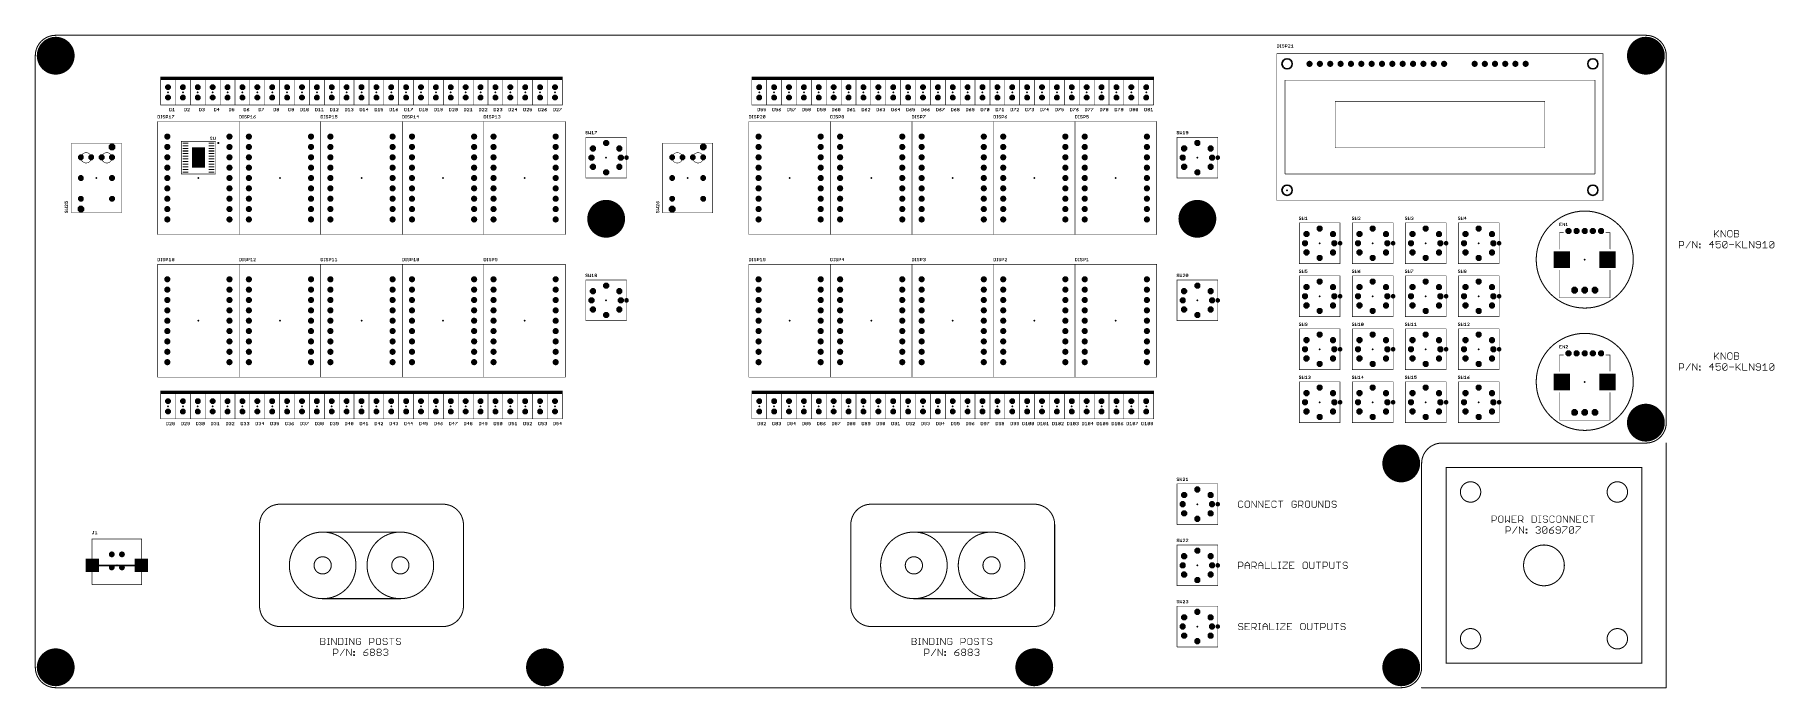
# Model space of a CAD drawing. Extents: x 0 to 426, y 0 to 160.
import ezdxf

# ---------------------------------------------------------------- set-up
doc = ezdxf.new("R2010")
doc.units = 0
doc.header["$MEASUREMENT"] = 0
doc.layers.get('0').update_dxf_attribs({"linetype": 'CONTINUOUS'})
for name, color, linetype in [('1', 22, 'CONTINUOUS'), ('16', 175, 'CONTINUOUS'), ('17', 82, 'CONTINUOUS'), ('19', 53, 'CONTINUOUS'), ('20', 7, 'CONTINUOUS'), ('21', 253, 'CONTINUOUS'), ('22', 253, 'CONTINUOUS'), ('23', 7, 'CONTINUOUS'), ('24', 7, 'CONTINUOUS'), ('25', 253, 'CONTINUOUS'), ('26', 253, 'CONTINUOUS'), ('41', 22, 'CONTINUOUS'), ('42', 175, 'CONTINUOUS'), ('48', 253, 'CONTINUOUS'), ('51', 253, 'CONTINUOUS')]:
    doc.layers.add(name, color=color, linetype=linetype)

# ---------------------------------------------------------------- blocks, each defined once
blk = doc.blocks.new('OCTAGONP')
at = {"const_width": 0.5}
blk.add_lwpolyline([(-0.25, -0.1036), (-0.25, 0.1036), (-0.1036, 0.25), (0.1036, 0.25), (0.25, 0.1036), (0.25, -0.1036), (0.1036, -0.25), (-0.1036, -0.25), (-0.25, -0.1036), (-0.25, 0.1036)], dxfattribs=at)
blk = doc.blocks.new('ROUNDP')
at = {"const_width": 0.5}
blk.add_lwpolyline([(0, -0.25, 1), (0, 0.25, 1), (0, -0.25)], format="xyb", dxfattribs=at)
blk = doc.blocks.new('RECT')
blk.add_solid([(-0.5, -0.5), (0.5, -0.5), (-0.5, 0.5), (0.5, 0.5)])
blk = doc.blocks.new('SQUAREP')
blk.add_solid([(-0.5, -0.5), (0.5, -0.5), (-0.5, 0.5), (0.5, 0.5)])

msp = doc.modelspace()

# ---------------------------------------------------------------- linework, layer by layer
at = {"layer": '19'}
msp.add_line((26.02, 30), (13.98, 30), dxfattribs=at)
at = {"layer": '20'}
for points, const_width in [([(5, 160, 0.4142), (0, 155)], 0.254), ([(5, 160.0635, 1), (5, 159.9365)], 0.127), ([(5, 159.9365, 1), (5, 160.0635)], 0.127), ([(400, 155, 0.4142), (395, 160)], 0.254), ([(395, 160.0635, 1), (395, 159.9365)], 0.127), ([(395, 159.9365, 1), (395, 160.0635)], 0.127), ([(0.0635, 155, 1), (-0.0635, 155)], 0.127), ([(-0.0635, 155, 1), (0.0635, 155)], 0.127), ([(400.0635, 155, 1), (399.9365, 155)], 0.127), ([(399.9365, 155, 1), (400.0635, 155)], 0.127), ([(411.7749, 111.09, 1), (411.8288, 111.0361)], 0.0762), ([(411.84, 112.1477, 1), (411.7638, 112.1477)], 0.0762), ([(412.1, 111.3611, 1), (412.0461, 111.3073)], 0.0762), ([(412.9135, 112.1207, 1), (412.8596, 112.1746)], 0.0762), ([(413.4771, 112.1477, 1), (413.4009, 112.1477)], 0.0762), ([(413.4707, 112.1688, 1), (413.4073, 112.1266)], 0.0762), ([(414.5618, 112.1477, 1), (414.4856, 112.1477)], 0.0762), ([(415.1143, 111.8765, 1), (415.0381, 111.8765)], 0.0762), ([(415.0493, 111.9035, 1), (415.1031, 111.8496)], 0.0762), ([(415.3474, 112.1858, 1), (415.3474, 112.1096)], 0.0762), ([(415.3743, 112.1207, 1), (415.3204, 112.1746)], 0.0762), ([(415.9166, 112.1746, 1), (415.8628, 112.1207)], 0.0762), ([(415.8897, 112.1096, 1), (415.8897, 112.1858)], 0.0762), ([(416.199, 111.8765, 1), (416.1228, 111.8765)], 0.0762), ([(416.1339, 111.8496, 1), (416.1878, 111.9035)], 0.0762), ([(416.7515, 112.1477, 1), (416.6753, 112.1477)], 0.0762), ([(416.7134, 112.1858, 1), (416.7134, 112.1096)], 0.0762), ([(416.7134, 111.3723, 1), (416.7134, 111.2961)], 0.0762), ([(417.5538, 112.1746, 1), (417.4999, 112.1207)], 0.0762), ([(417.5538, 111.3611, 1), (417.4999, 111.3073)], 0.0762), ([(417.4999, 111.3611, 1), (417.5538, 111.3073)], 0.0762), ([(417.5268, 112.1096, 1), (417.5268, 112.1858)], 0.0762), ([(417.5268, 111.2961, 1), (417.5268, 111.3723)], 0.0762), ([(417.8361, 111.8765, 1), (417.7599, 111.8765)], 0.0762), ([(417.7599, 111.6054, 1), (417.8361, 111.6054)], 0.0762), ([(417.8361, 111.063, 1), (417.7599, 111.063)], 0.0762), ([(417.7711, 111.8496, 1), (417.825, 111.9035)], 0.0762), ([(417.825, 111.5784, 1), (417.7711, 111.6323)], 0.0762), ([(417.7711, 111.0361, 1), (417.825, 111.09)], 0.0762), ([(403.2449, 109.4807, 1), (403.1687, 109.4807)], 0.0762), ([(403.2068, 109.5188, 1), (403.2068, 109.4426)], 0.0762), ([(403.2068, 108.4341, 1), (403.2068, 108.3579)], 0.0762), ([(403.1687, 107.8537, 1), (403.2449, 107.8537)], 0.0762), ([(403.9933, 108.423, 1), (404.0472, 108.3691)], 0.0762), ([(404.0472, 109.5076, 1), (403.9934, 109.4537)], 0.0762), ([(404.0203, 109.4426, 1), (404.0203, 109.5188)], 0.0762), ([(404.0203, 108.3579, 1), (404.0203, 108.4341)], 0.0762), ([(404.3296, 109.2095, 1), (404.2534, 109.2095)], 0.0762), ([(404.2534, 108.6672, 1), (404.3296, 108.6672)], 0.0762), ([(404.2645, 109.1826, 1), (404.3184, 109.2365)], 0.0762), ([(404.3184, 108.6403, 1), (404.2645, 108.6941)], 0.0762), ([(404.8123, 107.8748, 1), (404.8757, 107.8326)], 0.0762), ([(405.9603, 109.4596, 1), (405.8969, 109.5018)], 0.0762), ([(406.5192, 109.4807, 1), (406.443, 109.4807)], 0.0762), ([(406.5128, 109.5018, 1), (406.4494, 109.4596)], 0.0762), ([(406.443, 107.8537, 1), (406.5192, 107.8537)], 0.0762), ([(407.6039, 109.4807, 1), (407.5277, 109.4807)], 0.0762), ([(407.5277, 107.8537, 1), (407.6039, 107.8537)], 0.0762), ([(407.5341, 107.8326, 1), (407.5975, 107.8748)], 0.0762), ([(408.1183, 108.9765, 1), (408.1183, 108.9003)], 0.0762), ([(408.1564, 108.9384, 1), (408.0802, 108.9384)], 0.0762), ([(408.1183, 108.7053, 1), (408.1183, 108.6291)], 0.0762), ([(408.0802, 108.6672, 1), (408.1564, 108.6672)], 0.0762), ([(408.1183, 108.163, 1), (408.1183, 108.0868)], 0.0762), ([(408.1564, 108.1249, 1), (408.0802, 108.1249)], 0.0762), ([(408.1183, 107.8918, 1), (408.1183, 107.8156)], 0.0762), ([(408.0802, 107.8537, 1), (408.1564, 107.8537)], 0.0762), ([(408.4275, 108.9384, 1), (408.3513, 108.9384)], 0.0762), ([(408.3513, 108.6672, 1), (408.4275, 108.6672)], 0.0762), ([(408.4275, 108.1249, 1), (408.3513, 108.1249)], 0.0762), ([(408.3513, 107.8537, 1), (408.4275, 107.8537)], 0.0762), ([(408.3894, 108.9003, 1), (408.3894, 108.9765)], 0.0762), ([(408.3894, 108.6291, 1), (408.3894, 108.7053)], 0.0762), ([(408.3894, 108.0868, 1), (408.3894, 108.163)], 0.0762), ([(408.3894, 107.8156, 1), (408.3894, 107.8918)], 0.0762), ([(410.574, 108.7053, 1), (410.574, 108.6291)], 0.0762), ([(410.5471, 108.6941, 1), (410.6009, 108.6403)], 0.0762), ([(411.4256, 109.4807, 1), (411.3494, 109.4807)], 0.0762), ([(411.3494, 107.8537, 1), (411.4256, 107.8537)], 0.0762), ([(411.4144, 109.4537, 1), (411.3606, 109.5076)], 0.0762), ([(411.6587, 108.6291, 1), (411.6587, 108.7053)], 0.0762), ([(411.7638, 110.5207, 1), (411.84, 110.5207)], 0.0762), ([(412.1941, 108.7013, 1), (412.2282, 108.6331)], 0.0762), ([(412.2381, 108.1518, 1), (412.1842, 108.0979)], 0.0762), ([(412.2112, 109.5188, 1), (412.2112, 109.4426)], 0.0762), ([(412.2493, 109.4807, 1), (412.1731, 109.4807)], 0.0762), ([(412.1731, 108.6672, 1), (412.2493, 108.6672)], 0.0762), ([(412.4823, 107.8918, 1), (412.4823, 107.8156)], 0.0762), ([(412.4554, 107.8268, 1), (412.5093, 107.8806)], 0.0762), ([(412.7535, 108.9765, 1), (412.7535, 108.9003)], 0.0762), ([(412.7705, 108.9043, 1), (412.7364, 108.9724)], 0.0762), ([(412.8596, 110.4938, 1), (412.9135, 110.5476)], 0.0762), ([(413.0516, 108.9653, 1), (412.9977, 108.9114)], 0.0762), ([(412.9977, 107.8806, 1), (413.0516, 107.8268)], 0.0762), ([(413.0247, 108.9003, 1), (413.0247, 108.9765)], 0.0762), ([(413.0247, 107.8156, 1), (413.0247, 107.8918)], 0.0762), ([(413.3339, 108.6672, 1), (413.2577, 108.6672)], 0.0762), ([(413.2577, 108.1249, 1), (413.3339, 108.1249)], 0.0762), ([(413.2689, 108.6403, 1), (413.3228, 108.6941)], 0.0762), ([(413.3228, 108.0979, 1), (413.2689, 108.1518)], 0.0762), ([(413.2958, 109.4426, 1), (413.2958, 109.5188)], 0.0762), ([(413.4009, 110.5207, 1), (413.4771, 110.5207)], 0.0762), ([(413.8864, 109.2095, 1), (413.8102, 109.2095)], 0.0762), ([(413.8214, 109.2365, 1), (413.8753, 109.1826)], 0.0762), ([(413.8753, 108.1518, 1), (413.8214, 108.0979)], 0.0762), ([(413.8214, 108.1518, 1), (413.8753, 108.0979)], 0.0762), ([(413.8102, 108.1249, 1), (413.8864, 108.1249)], 0.0762), ([(414.1195, 109.5188, 1), (414.1195, 109.4426)], 0.0762), ([(414.1195, 107.8918, 1), (414.1195, 107.8156)], 0.0762), ([(414.1464, 109.4537, 1), (414.0925, 109.5076)], 0.0762), ([(414.0925, 107.8268, 1), (414.1464, 107.8806)], 0.0762), ([(414.4856, 110.5207, 1), (414.5618, 110.5207)], 0.0762), ([(414.492, 110.4996, 1), (414.5554, 110.5418)], 0.0762), ([(414.6887, 109.5076, 1), (414.6349, 109.4537)], 0.0762), ([(414.6349, 107.8806, 1), (414.6887, 107.8268)], 0.0762), ([(414.6618, 109.4426, 1), (414.6618, 109.5188)], 0.0762), ([(414.6618, 107.8156, 1), (414.6618, 107.8918)], 0.0762), ([(414.9711, 109.2095, 1), (414.8949, 109.2095)], 0.0762), ([(414.8949, 108.1249, 1), (414.9711, 108.1249)], 0.0762), ([(414.9599, 109.1826, 1), (414.906, 109.2365)], 0.0762), ([(414.906, 109.1826, 1), (414.9599, 109.2365)], 0.0762), ([(414.9599, 108.0979, 1), (414.906, 108.1518)], 0.0762), ([(415.1031, 110.8188, 1), (415.0493, 110.7649)], 0.0762), ([(415.0381, 110.7919, 1), (415.1143, 110.7919)], 0.0762), ([(415.3474, 110.5588, 1), (415.3474, 110.4826)], 0.0762), ([(415.3204, 110.4938, 1), (415.3743, 110.5476)], 0.0762), ([(415.4855, 108.7053, 1), (415.4855, 108.6291)], 0.0762), ([(415.8628, 110.5476, 1), (415.9166, 110.4938)], 0.0762), ([(415.8897, 110.4826, 1), (415.8897, 110.5588)], 0.0762), ([(416.1228, 110.7919, 1), (416.199, 110.7919)], 0.0762), ([(416.1878, 110.7649, 1), (416.1339, 110.8188)], 0.0762), ([(416.5701, 108.6291, 1), (416.5701, 108.7053)], 0.0762), ([(416.7134, 110.5588, 1), (416.7134, 110.4826)], 0.0762), ([(416.6753, 110.5207, 1), (416.7515, 110.5207)], 0.0762), ([(417.1607, 109.4807, 1), (417.0845, 109.4807)], 0.0762), ([(417.0957, 108.423, 1), (417.1496, 108.3691)], 0.0762), ([(417.0845, 107.8537, 1), (417.1607, 107.8537)], 0.0762), ([(417.4207, 108.6941, 1), (417.3668, 108.6403)], 0.0762), ([(417.4999, 110.5476, 1), (417.5538, 110.4938)], 0.0762), ([(417.5268, 110.4826, 1), (417.5268, 110.5588)], 0.0762), ([(417.7599, 110.7919, 1), (417.8361, 110.7919)], 0.0762), ([(417.825, 110.7649, 1), (417.7711, 110.8188)], 0.0762), ([(418.2342, 109.4537, 1), (418.1803, 109.5076)], 0.0762), ([(418.1803, 107.8268, 1), (418.2342, 107.8806)], 0.0762), ([(418.7979, 109.4807, 1), (418.7217, 109.4807)], 0.0762), ([(418.7598, 107.8918, 1), (418.7598, 107.8156)], 0.0762), ([(418.7217, 107.8537, 1), (418.7979, 107.8537)], 0.0762), ([(419.8444, 107.8156, 1), (419.8444, 107.8918)], 0.0762), ([(420.435, 109.4807, 1), (420.3588, 109.4807)], 0.0762), ([(420.4286, 109.5018, 1), (420.3652, 109.4596)], 0.0762), ([(420.3588, 107.8537, 1), (420.435, 107.8537)], 0.0762), ([(421.5197, 109.4807, 1), (421.4435, 109.4807)], 0.0762), ([(421.4435, 107.8537, 1), (421.5197, 107.8537)], 0.0762), ([(421.4499, 107.8326, 1), (421.5133, 107.8748)], 0.0762), ([(422.0722, 109.2095, 1), (421.996, 109.2095)], 0.0762), ([(422.0072, 109.2365, 1), (422.061, 109.1826)], 0.0762), ([(422.061, 108.9653, 1), (422.0072, 108.9114)], 0.0762), ([(421.996, 108.9384, 1), (422.0722, 108.9384)], 0.0762), ([(422.061, 108.1518, 1), (422.0072, 108.0979)], 0.0762), ([(422.3053, 109.5188, 1), (422.3053, 109.4426)], 0.0762), ([(422.3053, 108.7053, 1), (422.3053, 108.6291)], 0.0762), ([(422.3053, 107.8918, 1), (422.3053, 107.8156)], 0.0762), ([(422.3322, 109.4537, 1), (422.2783, 109.5076)], 0.0762), ([(422.2783, 108.6403, 1), (422.3322, 108.6941)], 0.0762), ([(422.2783, 107.8268, 1), (422.3322, 107.8806)], 0.0762), ([(422.8745, 109.5076, 1), (422.8206, 109.4537)], 0.0762), ([(422.8206, 107.8806, 1), (422.8745, 107.8268)], 0.0762), ([(422.8476, 109.4426, 1), (422.8476, 109.5188)], 0.0762), ([(422.8476, 107.8156, 1), (422.8476, 107.8918)], 0.0762), ([(423.1569, 109.2095, 1), (423.0807, 109.2095)], 0.0762), ([(423.0807, 108.1249, 1), (423.1569, 108.1249)], 0.0762), ([(423.0918, 109.1826, 1), (423.1457, 109.2365)], 0.0762), ([(423.1457, 108.0979, 1), (423.0918, 108.1518)], 0.0762), ([(423.1188, 108.6291, 1), (423.1188, 108.7053)], 0.0762), ([(423.6443, 108.9653, 1), (423.6982, 108.9114)], 0.0762), ([(423.6713, 107.8918, 1), (423.6713, 107.8156)], 0.0762), ([(424.2517, 109.4807, 1), (424.1755, 109.4807)], 0.0762), ([(424.1755, 107.8537, 1), (424.2517, 107.8537)], 0.0762), ([(424.2405, 109.4537, 1), (424.1866, 109.5076)], 0.0762), ([(424.7559, 107.8156, 1), (424.7559, 107.8918)], 0.0762), ([(425.3465, 109.2095, 1), (425.2703, 109.2095)], 0.0762), ([(425.2815, 109.2365, 1), (425.3353, 109.1826)], 0.0762), ([(425.3353, 108.1518, 1), (425.2815, 108.0979)], 0.0762), ([(425.2815, 108.1518, 1), (425.3353, 108.0979)], 0.0762), ([(425.2703, 108.1249, 1), (425.3465, 108.1249)], 0.0762), ([(425.5796, 109.5188, 1), (425.5796, 109.4426)], 0.0762), ([(425.5796, 107.8918, 1), (425.5796, 107.8156)], 0.0762), ([(425.6065, 109.4537, 1), (425.5526, 109.5076)], 0.0762), ([(425.5526, 107.8268, 1), (425.6065, 107.8806)], 0.0762), ([(426.1488, 109.5076, 1), (426.095, 109.4537)], 0.0762), ([(426.095, 107.8806, 1), (426.1488, 107.8268)], 0.0762), ([(426.1219, 109.4426, 1), (426.1219, 109.5188)], 0.0762), ([(426.1219, 107.8156, 1), (426.1219, 107.8918)], 0.0762), ([(426.4312, 109.2095, 1), (426.355, 109.2095)], 0.0762), ([(426.355, 108.1249, 1), (426.4312, 108.1249)], 0.0762), ([(426.42, 109.1826, 1), (426.3661, 109.2365)], 0.0762), ([(426.3661, 109.1826, 1), (426.42, 109.2365)], 0.0762), ([(426.42, 108.0979, 1), (426.3661, 108.1518)], 0.0762), ([(373.4, 106.075, 1), (373.4, 106.025)], 0.05), ([(373.425, 106.05, 1), (373.375, 106.05)], 0.05), ([(373.4, 103.975, 1), (373.4, 103.925)], 0.05), ([(373.375, 103.95, 1), (373.425, 103.95)], 0.05), ([(375.425, 106.05, 1), (375.375, 106.05)], 0.05), ([(375.375, 103.95, 1), (375.425, 103.95)], 0.05), ([(375.4, 106.025, 1), (375.4, 106.075)], 0.05), ([(375.4, 103.925, 1), (375.4, 103.975)], 0.05), ([(384.6, 106.075, 1), (384.6, 106.025)], 0.05), ([(384.625, 106.05, 1), (384.575, 106.05)], 0.05), ([(384.6, 103.975, 1), (384.6, 103.925)], 0.05), ([(384.575, 103.95, 1), (384.625, 103.95)], 0.05), ([(386.625, 106.05, 1), (386.575, 106.05)], 0.05), ([(386.575, 103.95, 1), (386.625, 103.95)], 0.05), ([(386.6, 106.025, 1), (386.6, 106.075)], 0.05), ([(386.6, 103.925, 1), (386.6, 103.975)], 0.05), ([(411.7749, 81.09, 1), (411.8288, 81.0361)], 0.0762), ([(411.84, 82.1477, 1), (411.7638, 82.1477)], 0.0762), ([(412.1, 81.3611, 1), (412.0461, 81.3073)], 0.0762), ([(412.9135, 82.1207, 1), (412.8596, 82.1746)], 0.0762), ([(413.4771, 82.1477, 1), (413.4009, 82.1477)], 0.0762), ([(413.4707, 82.1688, 1), (413.4073, 82.1266)], 0.0762), ([(414.5618, 82.1477, 1), (414.4856, 82.1477)], 0.0762), ([(415.1143, 81.8765, 1), (415.0381, 81.8765)], 0.0762), ([(415.0493, 81.9035, 1), (415.1031, 81.8496)], 0.0762), ([(415.3474, 82.1858, 1), (415.3474, 82.1096)], 0.0762), ([(415.3743, 82.1207, 1), (415.3204, 82.1746)], 0.0762), ([(415.9166, 82.1746, 1), (415.8628, 82.1207)], 0.0762), ([(415.8897, 82.1096, 1), (415.8897, 82.1858)], 0.0762), ([(416.199, 81.8765, 1), (416.1228, 81.8765)], 0.0762), ([(416.1339, 81.8496, 1), (416.1878, 81.9035)], 0.0762), ([(416.7515, 82.1477, 1), (416.6753, 82.1477)], 0.0762), ([(416.7134, 82.1858, 1), (416.7134, 82.1096)], 0.0762), ([(416.7134, 81.3723, 1), (416.7134, 81.2961)], 0.0762), ([(417.5538, 82.1746, 1), (417.4999, 82.1207)], 0.0762), ([(417.5538, 81.3611, 1), (417.4999, 81.3073)], 0.0762), ([(417.4999, 81.3611, 1), (417.5538, 81.3073)], 0.0762), ([(417.5268, 82.1096, 1), (417.5268, 82.1858)], 0.0762), ([(417.5268, 81.2961, 1), (417.5268, 81.3723)], 0.0762), ([(417.8361, 81.8765, 1), (417.7599, 81.8765)], 0.0762), ([(417.7599, 81.6054, 1), (417.8361, 81.6054)], 0.0762), ([(417.8361, 81.063, 1), (417.7599, 81.063)], 0.0762), ([(417.7711, 81.8496, 1), (417.825, 81.9035)], 0.0762), ([(417.825, 81.5784, 1), (417.7711, 81.6323)], 0.0762), ([(417.7711, 81.0361, 1), (417.825, 81.09)], 0.0762), ([(403.2449, 79.4807, 1), (403.1687, 79.4807)], 0.0762), ([(403.2068, 79.5188, 1), (403.2068, 79.4426)], 0.0762), ([(403.2068, 78.4341, 1), (403.2068, 78.3579)], 0.0762), ([(403.1687, 77.8537, 1), (403.2449, 77.8537)], 0.0762), ([(403.9933, 78.423, 1), (404.0472, 78.3691)], 0.0762), ([(404.0472, 79.5076, 1), (403.9934, 79.4537)], 0.0762), ([(404.0203, 79.4426, 1), (404.0203, 79.5188)], 0.0762), ([(404.0203, 78.3579, 1), (404.0203, 78.4341)], 0.0762), ([(404.3296, 79.2095, 1), (404.2534, 79.2095)], 0.0762), ([(404.2534, 78.6672, 1), (404.3296, 78.6672)], 0.0762), ([(404.2645, 79.1826, 1), (404.3184, 79.2365)], 0.0762), ([(404.3184, 78.6403, 1), (404.2645, 78.6941)], 0.0762), ([(404.8123, 77.8748, 1), (404.8757, 77.8326)], 0.0762), ([(405.9603, 79.4596, 1), (405.8969, 79.5018)], 0.0762), ([(406.5192, 79.4807, 1), (406.443, 79.4807)], 0.0762), ([(406.5128, 79.5018, 1), (406.4494, 79.4596)], 0.0762), ([(406.443, 77.8537, 1), (406.5192, 77.8537)], 0.0762), ([(407.6039, 79.4807, 1), (407.5277, 79.4807)], 0.0762), ([(407.5277, 77.8537, 1), (407.6039, 77.8537)], 0.0762), ([(407.5341, 77.8326, 1), (407.5975, 77.8748)], 0.0762), ([(408.1183, 78.9765, 1), (408.1183, 78.9003)], 0.0762), ([(408.1564, 78.9384, 1), (408.0802, 78.9384)], 0.0762), ([(408.1183, 78.7053, 1), (408.1183, 78.6291)], 0.0762), ([(408.0802, 78.6672, 1), (408.1564, 78.6672)], 0.0762), ([(408.1183, 78.163, 1), (408.1183, 78.0868)], 0.0762), ([(408.1564, 78.1249, 1), (408.0802, 78.1249)], 0.0762), ([(408.1183, 77.8918, 1), (408.1183, 77.8156)], 0.0762), ([(408.0802, 77.8537, 1), (408.1564, 77.8537)], 0.0762), ([(408.4275, 78.9384, 1), (408.3513, 78.9384)], 0.0762), ([(408.3513, 78.6672, 1), (408.4275, 78.6672)], 0.0762), ([(408.4275, 78.1249, 1), (408.3513, 78.1249)], 0.0762), ([(408.3513, 77.8537, 1), (408.4275, 77.8537)], 0.0762), ([(408.3894, 78.9003, 1), (408.3894, 78.9765)], 0.0762), ([(408.3894, 78.6291, 1), (408.3894, 78.7053)], 0.0762), ([(408.3894, 78.0868, 1), (408.3894, 78.163)], 0.0762), ([(408.3894, 77.8156, 1), (408.3894, 77.8918)], 0.0762), ([(410.574, 78.7053, 1), (410.574, 78.6291)], 0.0762), ([(410.5471, 78.6941, 1), (410.6009, 78.6403)], 0.0762), ([(411.4256, 79.4807, 1), (411.3494, 79.4807)], 0.0762), ([(411.3494, 77.8537, 1), (411.4256, 77.8537)], 0.0762), ([(411.4144, 79.4537, 1), (411.3606, 79.5076)], 0.0762), ([(411.6587, 78.6291, 1), (411.6587, 78.7053)], 0.0762), ([(411.7638, 80.5207, 1), (411.84, 80.5207)], 0.0762), ([(412.1941, 78.7013, 1), (412.2282, 78.6331)], 0.0762), ([(412.2381, 78.1518, 1), (412.1842, 78.0979)], 0.0762), ([(412.2112, 79.5188, 1), (412.2112, 79.4426)], 0.0762), ([(412.2493, 79.4807, 1), (412.1731, 79.4807)], 0.0762), ([(412.1731, 78.6672, 1), (412.2493, 78.6672)], 0.0762), ([(412.4823, 77.8918, 1), (412.4823, 77.8156)], 0.0762), ([(412.4554, 77.8268, 1), (412.5093, 77.8806)], 0.0762), ([(412.7535, 78.9765, 1), (412.7535, 78.9003)], 0.0762), ([(412.7705, 78.9043, 1), (412.7364, 78.9724)], 0.0762), ([(412.8596, 80.4938, 1), (412.9135, 80.5476)], 0.0762), ([(413.0516, 78.9653, 1), (412.9977, 78.9114)], 0.0762), ([(412.9977, 77.8806, 1), (413.0516, 77.8268)], 0.0762), ([(413.0247, 78.9003, 1), (413.0247, 78.9765)], 0.0762), ([(413.0247, 77.8156, 1), (413.0247, 77.8918)], 0.0762), ([(413.3339, 78.6672, 1), (413.2577, 78.6672)], 0.0762), ([(413.2577, 78.1249, 1), (413.3339, 78.1249)], 0.0762), ([(413.2689, 78.6403, 1), (413.3228, 78.6941)], 0.0762), ([(413.3228, 78.0979, 1), (413.2689, 78.1518)], 0.0762), ([(413.2958, 79.4426, 1), (413.2958, 79.5188)], 0.0762), ([(413.4009, 80.5207, 1), (413.4771, 80.5207)], 0.0762), ([(413.8864, 79.2095, 1), (413.8102, 79.2095)], 0.0762), ([(413.8214, 79.2365, 1), (413.8753, 79.1826)], 0.0762), ([(413.8753, 78.1518, 1), (413.8214, 78.0979)], 0.0762), ([(413.8214, 78.1518, 1), (413.8753, 78.0979)], 0.0762), ([(413.8102, 78.1249, 1), (413.8864, 78.1249)], 0.0762), ([(414.1195, 79.5188, 1), (414.1195, 79.4426)], 0.0762), ([(414.1195, 77.8918, 1), (414.1195, 77.8156)], 0.0762), ([(414.1464, 79.4537, 1), (414.0925, 79.5076)], 0.0762), ([(414.0925, 77.8268, 1), (414.1464, 77.8806)], 0.0762), ([(414.4856, 80.5207, 1), (414.5618, 80.5207)], 0.0762), ([(414.492, 80.4996, 1), (414.5554, 80.5418)], 0.0762), ([(414.6887, 79.5076, 1), (414.6349, 79.4537)], 0.0762), ([(414.6349, 77.8806, 1), (414.6887, 77.8268)], 0.0762), ([(414.6618, 79.4426, 1), (414.6618, 79.5188)], 0.0762), ([(414.6618, 77.8156, 1), (414.6618, 77.8918)], 0.0762), ([(414.9711, 79.2095, 1), (414.8949, 79.2095)], 0.0762), ([(414.8949, 78.1249, 1), (414.9711, 78.1249)], 0.0762), ([(414.9599, 79.1826, 1), (414.906, 79.2365)], 0.0762), ([(414.906, 79.1826, 1), (414.9599, 79.2365)], 0.0762), ([(414.9599, 78.0979, 1), (414.906, 78.1518)], 0.0762), ([(415.1031, 80.8188, 1), (415.0493, 80.7649)], 0.0762), ([(415.0381, 80.7919, 1), (415.1143, 80.7919)], 0.0762), ([(415.3474, 80.5588, 1), (415.3474, 80.4826)], 0.0762), ([(415.3204, 80.4938, 1), (415.3743, 80.5476)], 0.0762), ([(415.4855, 78.7053, 1), (415.4855, 78.6291)], 0.0762), ([(415.8628, 80.5476, 1), (415.9166, 80.4938)], 0.0762), ([(415.8897, 80.4826, 1), (415.8897, 80.5588)], 0.0762), ([(416.1228, 80.7919, 1), (416.199, 80.7919)], 0.0762), ([(416.1878, 80.7649, 1), (416.1339, 80.8188)], 0.0762), ([(416.5701, 78.6291, 1), (416.5701, 78.7053)], 0.0762), ([(416.7134, 80.5588, 1), (416.7134, 80.4826)], 0.0762), ([(416.6753, 80.5207, 1), (416.7515, 80.5207)], 0.0762), ([(417.1607, 79.4807, 1), (417.0845, 79.4807)], 0.0762), ([(417.0957, 78.423, 1), (417.1496, 78.3691)], 0.0762), ([(417.0845, 77.8537, 1), (417.1607, 77.8537)], 0.0762), ([(417.4207, 78.6941, 1), (417.3668, 78.6403)], 0.0762), ([(417.4999, 80.5476, 1), (417.5538, 80.4938)], 0.0762), ([(417.5268, 80.4826, 1), (417.5268, 80.5588)], 0.0762), ([(417.7599, 80.7919, 1), (417.8361, 80.7919)], 0.0762), ([(417.825, 80.7649, 1), (417.7711, 80.8188)], 0.0762), ([(418.2342, 79.4537, 1), (418.1803, 79.5076)], 0.0762), ([(418.1803, 77.8268, 1), (418.2342, 77.8806)], 0.0762), ([(418.7979, 79.4807, 1), (418.7217, 79.4807)], 0.0762), ([(418.7598, 77.8918, 1), (418.7598, 77.8156)], 0.0762), ([(418.7217, 77.8537, 1), (418.7979, 77.8537)], 0.0762), ([(419.8444, 77.8156, 1), (419.8444, 77.8918)], 0.0762), ([(420.435, 79.4807, 1), (420.3588, 79.4807)], 0.0762), ([(420.4286, 79.5018, 1), (420.3652, 79.4596)], 0.0762), ([(420.3588, 77.8537, 1), (420.435, 77.8537)], 0.0762), ([(421.5197, 79.4807, 1), (421.4435, 79.4807)], 0.0762), ([(421.4435, 77.8537, 1), (421.5197, 77.8537)], 0.0762), ([(421.4499, 77.8326, 1), (421.5133, 77.8748)], 0.0762), ([(422.0722, 79.2095, 1), (421.996, 79.2095)], 0.0762), ([(422.0072, 79.2365, 1), (422.061, 79.1826)], 0.0762), ([(422.061, 78.9653, 1), (422.0072, 78.9114)], 0.0762), ([(421.996, 78.9384, 1), (422.0722, 78.9384)], 0.0762), ([(422.061, 78.1518, 1), (422.0072, 78.0979)], 0.0762), ([(422.3053, 79.5188, 1), (422.3053, 79.4426)], 0.0762), ([(422.3053, 78.7053, 1), (422.3053, 78.6291)], 0.0762), ([(422.3053, 77.8918, 1), (422.3053, 77.8156)], 0.0762), ([(422.3322, 79.4537, 1), (422.2783, 79.5076)], 0.0762), ([(422.2783, 78.6403, 1), (422.3322, 78.6941)], 0.0762), ([(422.2783, 77.8268, 1), (422.3322, 77.8806)], 0.0762), ([(422.8745, 79.5076, 1), (422.8206, 79.4537)], 0.0762), ([(422.8206, 77.8806, 1), (422.8745, 77.8268)], 0.0762), ([(422.8476, 79.4426, 1), (422.8476, 79.5188)], 0.0762), ([(422.8476, 77.8156, 1), (422.8476, 77.8918)], 0.0762), ([(423.1569, 79.2095, 1), (423.0807, 79.2095)], 0.0762), ([(423.0807, 78.1249, 1), (423.1569, 78.1249)], 0.0762), ([(423.0918, 79.1826, 1), (423.1457, 79.2365)], 0.0762), ([(423.1457, 78.0979, 1), (423.0918, 78.1518)], 0.0762), ([(423.1188, 78.6291, 1), (423.1188, 78.7053)], 0.0762), ([(423.6443, 78.9653, 1), (423.6982, 78.9114)], 0.0762), ([(423.6713, 77.8918, 1), (423.6713, 77.8156)], 0.0762), ([(424.2517, 79.4807, 1), (424.1755, 79.4807)], 0.0762), ([(424.1755, 77.8537, 1), (424.2517, 77.8537)], 0.0762), ([(424.2405, 79.4537, 1), (424.1866, 79.5076)], 0.0762), ([(424.7559, 77.8156, 1), (424.7559, 77.8918)], 0.0762), ([(425.3465, 79.2095, 1), (425.2703, 79.2095)], 0.0762), ([(425.2815, 79.2365, 1), (425.3353, 79.1826)], 0.0762), ([(425.3353, 78.1518, 1), (425.2815, 78.0979)], 0.0762), ([(425.2815, 78.1518, 1), (425.3353, 78.0979)], 0.0762), ([(425.2703, 78.1249, 1), (425.3465, 78.1249)], 0.0762), ([(425.5796, 79.5188, 1), (425.5796, 79.4426)], 0.0762), ([(425.5796, 77.8918, 1), (425.5796, 77.8156)], 0.0762), ([(425.6065, 79.4537, 1), (425.5526, 79.5076)], 0.0762), ([(425.5526, 77.8268, 1), (425.6065, 77.8806)], 0.0762), ([(426.1488, 79.5076, 1), (426.095, 79.4537)], 0.0762), ([(426.095, 77.8806, 1), (426.1488, 77.8268)], 0.0762), ([(426.1219, 79.4426, 1), (426.1219, 79.5188)], 0.0762), ([(426.1219, 77.8156, 1), (426.1219, 77.8918)], 0.0762), ([(426.4312, 79.2095, 1), (426.355, 79.2095)], 0.0762), ([(426.355, 78.1249, 1), (426.4312, 78.1249)], 0.0762), ([(426.42, 79.1826, 1), (426.3661, 79.2365)], 0.0762), ([(426.3661, 79.1826, 1), (426.42, 79.2365)], 0.0762), ([(426.42, 78.0979, 1), (426.3661, 78.1518)], 0.0762), ([(373.4, 76.075, 1), (373.4, 76.025)], 0.05), ([(373.425, 76.05, 1), (373.375, 76.05)], 0.05), ([(373.4, 73.975, 1), (373.4, 73.925)], 0.05), ([(373.375, 73.95, 1), (373.425, 73.95)], 0.05), ([(375.425, 76.05, 1), (375.375, 76.05)], 0.05), ([(375.375, 73.95, 1), (375.425, 73.95)], 0.05), ([(375.4, 76.025, 1), (375.4, 76.075)], 0.05), ([(375.4, 73.925, 1), (375.4, 73.975)], 0.05), ([(384.6, 76.075, 1), (384.6, 76.025)], 0.05), ([(384.625, 76.05, 1), (384.575, 76.05)], 0.05), ([(384.6, 73.975, 1), (384.6, 73.925)], 0.05), ([(384.575, 73.95, 1), (384.625, 73.95)], 0.05), ([(386.625, 76.05, 1), (386.575, 76.05)], 0.05), ([(386.575, 73.95, 1), (386.625, 73.95)], 0.05), ([(386.6, 76.025, 1), (386.6, 76.075)], 0.05), ([(386.6, 73.925, 1), (386.6, 73.975)], 0.05), ([(395, 60, 0.4142), (400, 65)], 0.254), ([(400.0635, 65, 1), (399.9365, 65)], 0.127), ([(399.9365, 65, 1), (400.0635, 65)], 0.127), ([(345, 60, 0.4142), (340, 55)], 0.254), ([(345, 60.0635, 1), (345, 59.9365)], 0.127), ([(345, 59.9365, 1), (345, 60.0635)], 0.127), ([(395, 60.0635, 1), (395, 59.9365)], 0.127), ([(395, 59.9365, 1), (395, 60.0635)], 0.127), ([(340.0635, 55, 1), (339.9365, 55)], 0.127), ([(339.9365, 55, 1), (340.0635, 55)], 0.127), ([(60, 45, 0.4142), (55, 40)], 0.254), ([(60, 45.0635, 1), (60, 44.9365)], 0.127), ([(60, 44.9365, 1), (60, 45.0635)], 0.127), ([(105, 40, 0.4142), (100, 45)], 0.254), ([(100, 45.0635, 1), (100, 44.9365)], 0.127), ([(100, 44.9365, 1), (100, 45.0635)], 0.127), ([(205, 45, 0.4142), (200, 40)], 0.254), ([(205, 45.0635, 1), (205, 44.9365)], 0.127), ([(205, 44.9365, 1), (205, 45.0635)], 0.127), ([(250, 40, 0.4142), (245, 45)], 0.254), ([(245, 45.0635, 1), (245, 44.9365)], 0.127), ([(245, 44.9365, 1), (245, 45.0635)], 0.127), ([(55.0635, 40, 1), (54.9365, 40)], 0.127), ([(54.9365, 40, 1), (55.0635, 40)], 0.127), ([(105.0635, 40, 1), (104.9365, 40)], 0.127), ([(104.9365, 40, 1), (105.0635, 40)], 0.127), ([(200.0635, 40, 1), (199.9365, 40)], 0.127), ([(199.9365, 40, 1), (200.0635, 40)], 0.127), ([(250.0635, 40, 1), (249.9365, 40)], 0.127), ([(249.9365, 40, 1), (250.0635, 40)], 0.127), ([(55, 20, 0.4142), (60, 15)], 0.254), ([(55.0635, 20, 1), (54.9365, 20)], 0.127), ([(54.9365, 20, 1), (55.0635, 20)], 0.127), ([(100, 15, 0.4142), (105, 20)], 0.254), ([(105.0635, 20, 1), (104.9365, 20)], 0.127), ([(104.9365, 20, 1), (105.0635, 20)], 0.127), ([(200, 20, 0.4142), (205, 15)], 0.254), ([(200.0635, 20, 1), (199.9365, 20)], 0.127), ([(199.9365, 20, 1), (200.0635, 20)], 0.127), ([(245, 15, 0.4142), (250, 20)], 0.254), ([(250.0635, 20, 1), (249.9365, 20)], 0.127), ([(249.9365, 20, 1), (250.0635, 20)], 0.127), ([(60, 15.0635, 1), (60, 14.9365)], 0.127), ([(60, 14.9365, 1), (60, 15.0635)], 0.127), ([(100, 15.0635, 1), (100, 14.9365)], 0.127), ([(100, 14.9365, 1), (100, 15.0635)], 0.127), ([(205, 15.0635, 1), (205, 14.9365)], 0.127), ([(205, 14.9365, 1), (205, 15.0635)], 0.127), ([(245, 15.0635, 1), (245, 14.9365)], 0.127), ([(245, 14.9365, 1), (245, 15.0635)], 0.127), ([(0, 5, 0.4142), (5, 0)], 0.254), ([(0.0635, 5, 1), (-0.0635, 5)], 0.127), ([(-0.0635, 5, 1), (0.0635, 5)], 0.127), ([(335, 0, 0.4142), (340, 5)], 0.254), ([(340.0635, 5, 1), (339.9365, 5)], 0.127), ([(339.9365, 5, 1), (340.0635, 5)], 0.127), ([(5, 0.0635, 1), (5, -0.0635)], 0.127), ([(5, -0.0635, 1), (5, 0.0635)], 0.127), ([(335, 0.0635, 1), (335, -0.0635)], 0.127), ([(335, -0.0635, 1), (335, 0.0635)], 0.127)]:
    msp.add_lwpolyline(points, format="xyb", dxfattribs=dict(at, const_width=const_width))
for points, const_width in [([(395, 160), (5, 160)], 0.254), ([(0, 155), (0, 5)], 0.254), ([(400, 65), (400, 155)], 0.254), ([(411.8019, 112.1477), (411.8019, 110.5207)], 0.1524), ([(411.8019, 111.063), (412.8865, 112.1477)], 0.1524), ([(412.073, 111.3342), (412.8865, 110.5207)], 0.1524), ([(413.439, 110.5207), (413.439, 112.1477)], 0.1524), ([(413.439, 112.1477), (414.5237, 110.5207)], 0.1524), ([(414.5237, 110.5207), (414.5237, 112.1477)], 0.1524), ([(415.3474, 112.1477), (415.0762, 111.8765)], 0.1524), ([(415.0762, 111.8765), (415.0762, 110.7919)], 0.1524), ([(415.8897, 112.1477), (415.3474, 112.1477)], 0.1524), ([(416.1609, 111.8765), (415.8897, 112.1477)], 0.1524), ([(416.1609, 110.7919), (416.1609, 111.8765)], 0.1524), ([(416.7134, 110.5207), (416.7134, 112.1477)], 0.1524), ([(416.7134, 112.1477), (417.5268, 112.1477)], 0.1524), ([(416.7134, 111.3342), (417.5268, 111.3342)], 0.1524), ([(417.5268, 112.1477), (417.798, 111.8765)], 0.1524), ([(417.798, 111.6054), (417.5268, 111.3342)], 0.1524), ([(417.5268, 111.3342), (417.798, 111.063)], 0.1524), ([(417.798, 111.8765), (417.798, 111.6054)], 0.1524), ([(417.798, 111.063), (417.798, 110.7919)], 0.1524), ([(403.2068, 107.8537), (403.2068, 109.4807)], 0.1524), ([(403.2068, 109.4807), (404.0203, 109.4807)], 0.1524), ([(404.0203, 108.396), (403.2068, 108.396)], 0.1524), ([(404.0203, 109.4807), (404.2915, 109.2095)], 0.1524), ([(404.2915, 108.6672), (404.0203, 108.396)], 0.1524), ([(404.2915, 109.2095), (404.2915, 108.6672)], 0.1524), ([(404.844, 107.8537), (405.9286, 109.4807)], 0.1524), ([(406.4811, 107.8537), (406.4811, 109.4807)], 0.1524), ([(406.4811, 109.4807), (407.5658, 107.8537)], 0.1524), ([(407.5658, 107.8537), (407.5658, 109.4807)], 0.1524), ([(408.1183, 108.9384), (408.3894, 108.9384)], 0.1524), ([(408.1183, 108.6672), (408.1183, 108.9384)], 0.1524), ([(408.3894, 108.6672), (408.1183, 108.6672)], 0.1524), ([(408.1183, 108.1249), (408.3894, 108.1249)], 0.1524), ([(408.1183, 107.8537), (408.1183, 108.1249)], 0.1524), ([(408.3894, 107.8537), (408.1183, 107.8537)], 0.1524), ([(408.3894, 108.9384), (408.3894, 108.6672)], 0.1524), ([(408.3894, 108.1249), (408.3894, 107.8537)], 0.1524), ([(411.3875, 109.4807), (410.574, 108.6672)], 0.1524), ([(410.574, 108.6672), (411.6587, 108.6672)], 0.1524), ([(411.3875, 107.8537), (411.3875, 109.4807)], 0.1524), ([(413.2958, 109.4807), (412.2112, 109.4807)], 0.1524), ([(412.2112, 109.4807), (412.2112, 108.6672)], 0.1524), ([(412.2112, 108.6672), (412.7535, 108.9384)], 0.1524), ([(412.4823, 107.8537), (412.2112, 108.1249)], 0.1524), ([(413.0247, 107.8537), (412.4823, 107.8537)], 0.1524), ([(412.7535, 108.9384), (413.0247, 108.9384)], 0.1524), ([(413.0247, 108.9384), (413.2958, 108.6672)], 0.1524), ([(413.2958, 108.1249), (413.0247, 107.8537)], 0.1524), ([(413.2958, 108.6672), (413.2958, 108.1249)], 0.1524), ([(413.8483, 109.2095), (414.1195, 109.4807)], 0.1524), ([(413.8483, 108.1249), (413.8483, 109.2095)], 0.1524), ([(413.8483, 108.1249), (414.933, 109.2095)], 0.1524), ([(414.1195, 107.8537), (413.8483, 108.1249)], 0.1524), ([(414.1195, 109.4807), (414.6618, 109.4807)], 0.1524), ([(414.6618, 107.8537), (414.1195, 107.8537)], 0.1524), ([(414.6618, 109.4807), (414.933, 109.2095)], 0.1524), ([(414.933, 108.1249), (414.6618, 107.8537)], 0.1524), ([(414.933, 109.2095), (414.933, 108.1249)], 0.1524), ([(415.0762, 110.7919), (415.3474, 110.5207)], 0.1524), ([(415.3474, 110.5207), (415.8897, 110.5207)], 0.1524), ([(415.4855, 108.6672), (416.5701, 108.6672)], 0.1524), ([(415.8897, 110.5207), (416.1609, 110.7919)], 0.1524), ([(417.5268, 110.5207), (416.7134, 110.5207)], 0.1524), ([(417.1226, 109.4807), (417.1226, 107.8537)], 0.1524), ([(417.1226, 108.396), (418.2073, 109.4807)], 0.1524), ([(417.3938, 108.6672), (418.2073, 107.8537)], 0.1524), ([(417.798, 110.7919), (417.5268, 110.5207)], 0.1524), ([(418.7598, 109.4807), (418.7598, 107.8537)], 0.1524), ([(418.7598, 107.8537), (419.8444, 107.8537)], 0.1524), ([(420.3969, 107.8537), (420.3969, 109.4807)], 0.1524), ([(420.3969, 109.4807), (421.4816, 107.8537)], 0.1524), ([(421.4816, 107.8537), (421.4816, 109.4807)], 0.1524), ([(422.3053, 109.4807), (422.0341, 109.2095)], 0.1524), ([(422.0341, 109.2095), (422.0341, 108.9384)], 0.1524), ([(422.0341, 108.9384), (422.3053, 108.6672)], 0.1524), ([(422.0341, 108.1249), (422.3053, 107.8537)], 0.1524), ([(422.8476, 109.4807), (422.3053, 109.4807)], 0.1524), ([(422.3053, 108.6672), (423.1188, 108.6672)], 0.1524), ([(422.3053, 107.8537), (422.8476, 107.8537)], 0.1524), ([(423.1188, 109.2095), (422.8476, 109.4807)], 0.1524), ([(422.8476, 107.8537), (423.1188, 108.1249)], 0.1524), ([(423.1188, 108.1249), (423.1188, 109.2095)], 0.1524), ([(423.6713, 108.9384), (424.2136, 109.4807)], 0.1524), ([(423.6713, 107.8537), (424.7559, 107.8537)], 0.1524), ([(424.2136, 109.4807), (424.2136, 107.8537)], 0.1524), ([(425.3084, 109.2095), (425.5796, 109.4807)], 0.1524), ([(425.3084, 108.1249), (425.3084, 109.2095)], 0.1524), ([(425.3084, 108.1249), (426.3931, 109.2095)], 0.1524), ([(425.5796, 107.8537), (425.3084, 108.1249)], 0.1524), ([(425.5796, 109.4807), (426.1219, 109.4807)], 0.1524), ([(426.1219, 107.8537), (425.5796, 107.8537)], 0.1524), ([(426.1219, 109.4807), (426.3931, 109.2095)], 0.1524), ([(426.3931, 108.1249), (426.1219, 107.8537)], 0.1524), ([(426.3931, 109.2095), (426.3931, 108.1249)], 0.1524), ([(373.4, 106.05), (375.4, 106.05)], 0.1), ([(373.4, 103.95), (373.4, 106.05)], 0.1), ([(375.4, 103.95), (373.4, 103.95)], 0.1), ([(375.4, 106.05), (375.4, 103.95)], 0.1), ([(384.6, 106.05), (386.6, 106.05)], 0.1), ([(384.6, 103.95), (384.6, 106.05)], 0.1), ([(386.6, 103.95), (384.6, 103.95)], 0.1), ([(386.6, 106.05), (386.6, 103.95)], 0.1), ([(411.8019, 82.1477), (411.8019, 80.5207)], 0.1524), ([(411.8019, 81.063), (412.8865, 82.1477)], 0.1524), ([(412.073, 81.3342), (412.8865, 80.5207)], 0.1524), ([(413.439, 80.5207), (413.439, 82.1477)], 0.1524), ([(413.439, 82.1477), (414.5237, 80.5207)], 0.1524), ([(414.5237, 80.5207), (414.5237, 82.1477)], 0.1524), ([(415.3474, 82.1477), (415.0762, 81.8765)], 0.1524), ([(415.0762, 81.8765), (415.0762, 80.7919)], 0.1524), ([(415.8897, 82.1477), (415.3474, 82.1477)], 0.1524), ([(416.1609, 81.8765), (415.8897, 82.1477)], 0.1524), ([(416.1609, 80.7919), (416.1609, 81.8765)], 0.1524), ([(416.7134, 80.5207), (416.7134, 82.1477)], 0.1524), ([(416.7134, 82.1477), (417.5268, 82.1477)], 0.1524), ([(416.7134, 81.3342), (417.5268, 81.3342)], 0.1524), ([(417.5268, 82.1477), (417.798, 81.8765)], 0.1524), ([(417.798, 81.6054), (417.5268, 81.3342)], 0.1524), ([(417.5268, 81.3342), (417.798, 81.063)], 0.1524), ([(417.798, 81.8765), (417.798, 81.6054)], 0.1524), ([(417.798, 81.063), (417.798, 80.7919)], 0.1524), ([(403.2068, 77.8537), (403.2068, 79.4807)], 0.1524), ([(403.2068, 79.4807), (404.0203, 79.4807)], 0.1524), ([(404.0203, 78.396), (403.2068, 78.396)], 0.1524), ([(404.0203, 79.4807), (404.2915, 79.2095)], 0.1524), ([(404.2915, 78.6672), (404.0203, 78.396)], 0.1524), ([(404.2915, 79.2095), (404.2915, 78.6672)], 0.1524), ([(404.844, 77.8537), (405.9286, 79.4807)], 0.1524), ([(406.4811, 77.8537), (406.4811, 79.4807)], 0.1524), ([(406.4811, 79.4807), (407.5658, 77.8537)], 0.1524), ([(407.5658, 77.8537), (407.5658, 79.4807)], 0.1524), ([(408.1183, 78.9384), (408.3894, 78.9384)], 0.1524), ([(408.1183, 78.6672), (408.1183, 78.9384)], 0.1524), ([(408.3894, 78.6672), (408.1183, 78.6672)], 0.1524), ([(408.1183, 78.1249), (408.3894, 78.1249)], 0.1524), ([(408.1183, 77.8537), (408.1183, 78.1249)], 0.1524), ([(408.3894, 77.8537), (408.1183, 77.8537)], 0.1524), ([(408.3894, 78.9384), (408.3894, 78.6672)], 0.1524), ([(408.3894, 78.1249), (408.3894, 77.8537)], 0.1524), ([(411.3875, 79.4807), (410.574, 78.6672)], 0.1524), ([(410.574, 78.6672), (411.6587, 78.6672)], 0.1524), ([(411.3875, 77.8537), (411.3875, 79.4807)], 0.1524), ([(413.2958, 79.4807), (412.2112, 79.4807)], 0.1524), ([(412.2112, 79.4807), (412.2112, 78.6672)], 0.1524), ([(412.2112, 78.6672), (412.7535, 78.9384)], 0.1524), ([(412.4823, 77.8537), (412.2112, 78.1249)], 0.1524), ([(413.0247, 77.8537), (412.4823, 77.8537)], 0.1524), ([(412.7535, 78.9384), (413.0247, 78.9384)], 0.1524), ([(413.0247, 78.9384), (413.2958, 78.6672)], 0.1524), ([(413.2958, 78.1249), (413.0247, 77.8537)], 0.1524), ([(413.2958, 78.6672), (413.2958, 78.1249)], 0.1524), ([(413.8483, 79.2095), (414.1195, 79.4807)], 0.1524), ([(413.8483, 78.1249), (413.8483, 79.2095)], 0.1524), ([(413.8483, 78.1249), (414.933, 79.2095)], 0.1524), ([(414.1195, 77.8537), (413.8483, 78.1249)], 0.1524), ([(414.1195, 79.4807), (414.6618, 79.4807)], 0.1524), ([(414.6618, 77.8537), (414.1195, 77.8537)], 0.1524), ([(414.6618, 79.4807), (414.933, 79.2095)], 0.1524), ([(414.933, 78.1249), (414.6618, 77.8537)], 0.1524), ([(414.933, 79.2095), (414.933, 78.1249)], 0.1524), ([(415.0762, 80.7919), (415.3474, 80.5207)], 0.1524), ([(415.3474, 80.5207), (415.8897, 80.5207)], 0.1524), ([(415.4855, 78.6672), (416.5701, 78.6672)], 0.1524), ([(415.8897, 80.5207), (416.1609, 80.7919)], 0.1524), ([(417.5268, 80.5207), (416.7134, 80.5207)], 0.1524), ([(417.1226, 79.4807), (417.1226, 77.8537)], 0.1524), ([(417.1226, 78.396), (418.2073, 79.4807)], 0.1524), ([(417.3938, 78.6672), (418.2073, 77.8537)], 0.1524), ([(417.798, 80.7919), (417.5268, 80.5207)], 0.1524), ([(418.7598, 79.4807), (418.7598, 77.8537)], 0.1524), ([(418.7598, 77.8537), (419.8444, 77.8537)], 0.1524), ([(420.3969, 77.8537), (420.3969, 79.4807)], 0.1524), ([(420.3969, 79.4807), (421.4816, 77.8537)], 0.1524), ([(421.4816, 77.8537), (421.4816, 79.4807)], 0.1524), ([(422.3053, 79.4807), (422.0341, 79.2095)], 0.1524), ([(422.0341, 79.2095), (422.0341, 78.9384)], 0.1524), ([(422.0341, 78.9384), (422.3053, 78.6672)], 0.1524), ([(422.0341, 78.1249), (422.3053, 77.8537)], 0.1524), ([(422.8476, 79.4807), (422.3053, 79.4807)], 0.1524), ([(422.3053, 78.6672), (423.1188, 78.6672)], 0.1524), ([(422.3053, 77.8537), (422.8476, 77.8537)], 0.1524), ([(423.1188, 79.2095), (422.8476, 79.4807)], 0.1524), ([(422.8476, 77.8537), (423.1188, 78.1249)], 0.1524), ([(423.1188, 78.1249), (423.1188, 79.2095)], 0.1524), ([(423.6713, 78.9384), (424.2136, 79.4807)], 0.1524), ([(423.6713, 77.8537), (424.7559, 77.8537)], 0.1524), ([(424.2136, 79.4807), (424.2136, 77.8537)], 0.1524), ([(425.3084, 79.2095), (425.5796, 79.4807)], 0.1524), ([(425.3084, 78.1249), (425.3084, 79.2095)], 0.1524), ([(425.3084, 78.1249), (426.3931, 79.2095)], 0.1524), ([(425.5796, 77.8537), (425.3084, 78.1249)], 0.1524), ([(425.5796, 79.4807), (426.1219, 79.4807)], 0.1524), ([(426.1219, 77.8537), (425.5796, 77.8537)], 0.1524), ([(426.1219, 79.4807), (426.3931, 79.2095)], 0.1524), ([(426.3931, 78.1249), (426.1219, 77.8537)], 0.1524), ([(426.3931, 79.2095), (426.3931, 78.1249)], 0.1524), ([(373.4, 76.05), (375.4, 76.05)], 0.1), ([(373.4, 73.95), (373.4, 76.05)], 0.1), ([(375.4, 73.95), (373.4, 73.95)], 0.1), ([(375.4, 76.05), (375.4, 73.95)], 0.1), ([(384.6, 76.05), (386.6, 76.05)], 0.1), ([(384.6, 73.95), (384.6, 76.05)], 0.1), ([(386.6, 73.95), (384.6, 73.95)], 0.1), ([(386.6, 76.05), (386.6, 73.95)], 0.1), ([(345, 60), (395, 60)], 0.254), ([(340, 5), (340, 55)], 0.254), ([(60, 45), (100, 45)], 0.254), ([(205, 45), (245, 45)], 0.254), ([(55, 20), (55, 40)], 0.254), ([(105, 40), (105, 20)], 0.254), ([(200, 20), (200, 40)], 0.254), ([(250, 40), (250, 20)], 0.254), ([(100, 15), (60, 15)], 0.254), ([(245, 15), (205, 15)], 0.254), ([(5, 0), (335, 0)], 0.254)]:
    msp.add_lwpolyline(points, dxfattribs=dict(at, const_width=const_width))
for centre, radius in [((5, 155), 1.905), ((307, 153), 1.25), ((382, 153), 1.25), ((395, 155), 1.905), ((307, 122), 1.25), ((382, 122), 1.25), ((140, 115), 1.905), ((285, 115), 1.905), ((395, 65), 1.905), ((335, 55), 1.905), ((5, 5), 1.905), ((125, 5), 1.905), ((245, 5), 1.905), ((335, 5), 1.905)]:
    msp.add_circle(centre, radius, dxfattribs=at)
at = {"layer": '21'}
for points, const_width in [([(5, 150.428, 1), (5, 159.572, 1), (5, 150.428)], 0.127), ([(395, 150.428, 1), (395, 159.572, 1), (395, 150.428)], 0.127), ([(304.5, 155.5317, 1), (304.5, 155.4683)], 0.0635), ([(304.5317, 155.5, 1), (304.4683, 155.5)], 0.0635), ([(304.5953, 157.7499, 1), (304.5318, 157.7499)], 0.0635), ([(304.5635, 157.7816, 1), (304.5635, 157.7181)], 0.0635), ([(304.5635, 157.0952, 1), (304.5635, 157.0318)], 0.0635), ([(304.5318, 157.0635, 1), (304.5953, 157.0635)], 0.0635), ([(304.8842, 157.086, 1), (304.9291, 157.041)], 0.0635), ([(304.9291, 157.7723, 1), (304.8842, 157.7274)], 0.0635), ([(304.9067, 157.7181, 1), (304.9067, 157.7816)], 0.0635), ([(304.9067, 157.0318, 1), (304.9067, 157.0952)], 0.0635), ([(305.0528, 157.6355, 1), (304.9893, 157.6355)], 0.0635), ([(304.9893, 157.1779, 1), (305.0528, 157.1779)], 0.0635), ([(304.9986, 157.613, 1), (305.0435, 157.6579)], 0.0635), ([(305.0435, 157.1554, 1), (304.9986, 157.2003)], 0.0635), ([(305.3119, 157.7816, 1), (305.3119, 157.7181)], 0.0635), ([(305.3119, 157.0952, 1), (305.3119, 157.0318)], 0.0635), ([(305.4581, 157.7499, 1), (305.3946, 157.7499)], 0.0635), ([(305.3946, 157.0635, 1), (305.4581, 157.0635)], 0.0635), ([(305.5407, 157.7181, 1), (305.5407, 157.7816)], 0.0635), ([(305.5407, 157.0318, 1), (305.5407, 157.0952)], 0.0635), ([(305.8426, 157.6355, 1), (305.7791, 157.6355)], 0.0635), ([(305.7884, 157.6579, 1), (305.8333, 157.613)], 0.0635), ([(305.8333, 157.5435, 1), (305.7884, 157.4986)], 0.0635), ([(305.7791, 157.5211, 1), (305.8426, 157.5211)], 0.0635), ([(305.8333, 157.2003, 1), (305.7884, 157.1554)], 0.0635), ([(305.9253, 157.7816, 1), (305.9253, 157.7181)], 0.0635), ([(305.9253, 157.4384, 1), (305.9253, 157.3749)], 0.0635), ([(305.9253, 157.0952, 1), (305.9253, 157.0318)], 0.0635), ([(305.9477, 157.7274, 1), (305.9028, 157.7723)], 0.0635), ([(305.9028, 157.3842, 1), (305.9477, 157.4291)], 0.0635), ([(305.9028, 157.041, 1), (305.9477, 157.086)], 0.0635), ([(306.1316, 157.086, 1), (306.1765, 157.041)], 0.0635), ([(306.1765, 157.7723, 1), (306.1316, 157.7274)], 0.0635), ([(306.1765, 157.4291, 1), (306.1316, 157.3842)], 0.0635), ([(306.1541, 157.7181, 1), (306.1541, 157.7816)], 0.0635), ([(306.1541, 157.3749, 1), (306.1541, 157.4384)], 0.0635), ([(306.1541, 157.0318, 1), (306.1541, 157.0952)], 0.0635), ([(306.3002, 157.2923, 1), (306.2367, 157.2923)], 0.0635), ([(306.2367, 157.1779, 1), (306.3002, 157.1779)], 0.0635), ([(306.246, 157.613, 1), (306.2909, 157.6579)], 0.0635), ([(306.246, 157.2698, 1), (306.2909, 157.3147)], 0.0635), ([(306.2909, 157.1554, 1), (306.246, 157.2003)], 0.0635), ([(306.591, 157.7499, 1), (306.5275, 157.7499)], 0.0635), ([(306.5593, 157.7816, 1), (306.5593, 157.7181)], 0.0635), ([(306.5593, 157.324, 1), (306.5593, 157.2605)], 0.0635), ([(306.5275, 157.0635, 1), (306.591, 157.0635)], 0.0635), ([(306.9249, 157.7723, 1), (306.88, 157.7274)], 0.0635), ([(306.88, 157.3147, 1), (306.9249, 157.2698)], 0.0635), ([(306.9025, 157.7181, 1), (306.9025, 157.7816)], 0.0635), ([(306.9025, 157.2605, 1), (306.9025, 157.324)], 0.0635), ([(307.0486, 157.6355, 1), (306.9851, 157.6355)], 0.0635), ([(306.9851, 157.4067, 1), (307.0486, 157.4067)], 0.0635), ([(306.9944, 157.613, 1), (307.0393, 157.6579)], 0.0635), ([(307.0393, 157.3842, 1), (306.9944, 157.4291)], 0.0635), ([(307.2852, 157.086, 1), (307.3301, 157.041)], 0.0635), ([(307.2852, 157.6579, 1), (307.3301, 157.613)], 0.0635), ([(307.3077, 157.0952, 1), (307.3077, 157.0318)], 0.0635), ([(307.4221, 157.7816, 1), (307.4221, 157.7181)], 0.0635), ([(307.4445, 157.7274, 1), (307.3996, 157.7723)], 0.0635), ([(307.6733, 157.7723, 1), (307.6284, 157.7274)], 0.0635), ([(307.6509, 157.7181, 1), (307.6509, 157.7816)], 0.0635), ([(307.797, 157.6355, 1), (307.7335, 157.6355)], 0.0635), ([(307.7335, 157.5211, 1), (307.797, 157.5211)], 0.0635), ([(307.7428, 157.613, 1), (307.7877, 157.6579)], 0.0635), ([(307.7877, 157.4986, 1), (307.7428, 157.5435)], 0.0635), ([(307.7653, 157.0318, 1), (307.7653, 157.0952)], 0.0635), ([(308.0337, 157.5435, 1), (308.0786, 157.4986)], 0.0635), ([(308.0561, 157.0952, 1), (308.0561, 157.0318)], 0.0635), ([(308.3166, 157.7499, 1), (308.2532, 157.7499)], 0.0635), ([(308.2532, 157.0635, 1), (308.3166, 157.0635)], 0.0635), ([(308.3074, 157.7274, 1), (308.2624, 157.7723)], 0.0635), ([(308.5137, 157.0318, 1), (308.5137, 157.0952)], 0.0635), ([(384.5317, 155.5, 1), (384.4683, 155.5)], 0.0635), ([(384.5, 155.4683, 1), (384.5, 155.5317)], 0.0635), ([(30.725, 149.7148, 1), (30.725, 149.6513)], 0.0635), ([(30.725, 149.3338, 1), (30.725, 149.2703)], 0.0635), ([(30.7568, 149.81, 1), (30.6933, 149.81)], 0.0635), ([(30.725, 149.8417, 1), (30.725, 149.7783)], 0.0635), ([(30.725, 149.8417, 1), (30.725, 149.7783)], 0.0635), ([(30.725, 149.5877, 1), (30.725, 149.5243)], 0.0635), ([(30.725, 149.4607, 1), (30.725, 149.3973)], 0.0635), ([(34.4068, 149.81, 1), (34.3432, 149.81)], 0.0635), ([(34.4068, 149.81, 1), (34.3432, 149.81)], 0.0635), ([(34.375, 149.8417, 1), (34.375, 149.7783)], 0.0635), ([(34.375, 149.8417, 1), (34.375, 149.7783)], 0.0635), ([(34.375, 149.7148, 1), (34.375, 149.6513)], 0.0635), ([(34.375, 149.5877, 1), (34.375, 149.5243)], 0.0635), ([(34.375, 149.4607, 1), (34.375, 149.3973)], 0.0635), ([(34.375, 149.3338, 1), (34.375, 149.2703)], 0.0635), ([(34.375, 149.7783, 1), (34.375, 149.8417)], 0.0635), ([(34.375, 149.7783, 1), (34.375, 149.8417)], 0.0635), ([(34.375, 149.6513, 1), (34.375, 149.7148)], 0.0635), ([(34.375, 149.5243, 1), (34.375, 149.5877)], 0.0635), ([(34.375, 149.3973, 1), (34.375, 149.4607)], 0.0635), ([(34.375, 149.2703, 1), (34.375, 149.3338)], 0.0635), ([(38.0568, 149.81, 1), (37.9932, 149.81)], 0.0635), ([(38.0568, 149.81, 1), (37.9932, 149.81)], 0.0635), ([(38.025, 149.8417, 1), (38.025, 149.7783)], 0.0635), ([(38.025, 149.8417, 1), (38.025, 149.7783)], 0.0635), ([(38.025, 149.7148, 1), (38.025, 149.6513)], 0.0635), ([(38.025, 149.5877, 1), (38.025, 149.5243)], 0.0635), ([(38.025, 149.4607, 1), (38.025, 149.3973)], 0.0635), ([(38.025, 149.3338, 1), (38.025, 149.2703)], 0.0635), ([(38.025, 149.7783, 1), (38.025, 149.8417)], 0.0635), ([(38.025, 149.7783, 1), (38.025, 149.8417)], 0.0635), ([(38.025, 149.6513, 1), (38.025, 149.7148)], 0.0635), ([(38.025, 149.5243, 1), (38.025, 149.5877)], 0.0635), ([(38.025, 149.3973, 1), (38.025, 149.4607)], 0.0635), ([(38.025, 149.2703, 1), (38.025, 149.3338)], 0.0635), ([(41.7068, 149.81, 1), (41.6433, 149.81)], 0.0635), ([(41.7068, 149.81, 1), (41.6433, 149.81)], 0.0635), ([(41.675, 149.8417, 1), (41.675, 149.7783)], 0.0635), ([(41.675, 149.8417, 1), (41.675, 149.7783)], 0.0635), ([(41.675, 149.7148, 1), (41.675, 149.6513)], 0.0635), ([(41.675, 149.5877, 1), (41.675, 149.5243)], 0.0635), ([(41.675, 149.4607, 1), (41.675, 149.3973)], 0.0635), ([(41.675, 149.3338, 1), (41.675, 149.2703)], 0.0635), ([(41.675, 149.7783, 1), (41.675, 149.8417)], 0.0635), ([(41.675, 149.7783, 1), (41.675, 149.8417)], 0.0635), ([(41.675, 149.6513, 1), (41.675, 149.7148)], 0.0635), ([(41.675, 149.5243, 1), (41.675, 149.5877)], 0.0635), ([(41.675, 149.3973, 1), (41.675, 149.4607)], 0.0635), ([(41.675, 149.2703, 1), (41.675, 149.3338)], 0.0635), ([(45.325, 149.7148, 1), (45.325, 149.6513)], 0.0635), ([(45.325, 149.3338, 1), (45.325, 149.2703)], 0.0635), ([(45.3568, 149.81, 1), (45.2933, 149.81)], 0.0635), ([(45.3568, 149.81, 1), (45.2933, 149.81)], 0.0635), ([(45.325, 149.8417, 1), (45.325, 149.7783)], 0.0635), ([(45.325, 149.8417, 1), (45.325, 149.7783)], 0.0635), ([(45.325, 149.5877, 1), (45.325, 149.5243)], 0.0635), ([(45.325, 149.4607, 1), (45.325, 149.3973)], 0.0635), ([(45.325, 149.7783, 1), (45.325, 149.8417)], 0.0635), ([(45.325, 149.7783, 1), (45.325, 149.8417)], 0.0635), ([(45.325, 149.6513, 1), (45.325, 149.7148)], 0.0635), ([(45.325, 149.5243, 1), (45.325, 149.5877)], 0.0635), ([(45.325, 149.3973, 1), (45.325, 149.4607)], 0.0635), ([(45.325, 149.2703, 1), (45.325, 149.3338)], 0.0635), ([(49.0068, 149.81, 1), (48.9432, 149.81)], 0.0635), ([(49.0068, 149.81, 1), (48.9432, 149.81)], 0.0635), ([(48.975, 149.7148, 1), (48.975, 149.6513)], 0.0635), ([(48.975, 149.3338, 1), (48.975, 149.2703)], 0.0635), ([(48.975, 149.8417, 1), (48.975, 149.7783)], 0.0635), ([(48.975, 149.8417, 1), (48.975, 149.7783)], 0.0635), ([(48.975, 149.5877, 1), (48.975, 149.5243)], 0.0635), ([(48.975, 149.4607, 1), (48.975, 149.3973)], 0.0635), ([(48.975, 149.7783, 1), (48.975, 149.8417)], 0.0635), ([(48.975, 149.7783, 1), (48.975, 149.8417)], 0.0635), ([(48.975, 149.6513, 1), (48.975, 149.7148)], 0.0635), ([(48.975, 149.5243, 1), (48.975, 149.5877)], 0.0635), ([(48.975, 149.3973, 1), (48.975, 149.4607)], 0.0635), ([(48.975, 149.2703, 1), (48.975, 149.3338)], 0.0635), ([(52.6568, 149.81, 1), (52.5932, 149.81)], 0.0635), ([(52.6568, 149.81, 1), (52.5932, 149.81)], 0.0635), ([(52.625, 149.7148, 1), (52.625, 149.6513)], 0.0635), ([(52.625, 149.3338, 1), (52.625, 149.2703)], 0.0635), ([(52.625, 149.8417, 1), (52.625, 149.7783)], 0.0635), ([(52.625, 149.8417, 1), (52.625, 149.7783)], 0.0635), ([(52.625, 149.5877, 1), (52.625, 149.5243)], 0.0635), ([(52.625, 149.4607, 1), (52.625, 149.3973)], 0.0635), ([(52.625, 149.7783, 1), (52.625, 149.8417)], 0.0635), ([(52.625, 149.7783, 1), (52.625, 149.8417)], 0.0635), ([(52.625, 149.6513, 1), (52.625, 149.7148)], 0.0635), ([(52.625, 149.5243, 1), (52.625, 149.5877)], 0.0635), ([(52.625, 149.3973, 1), (52.625, 149.4607)], 0.0635), ([(52.625, 149.2703, 1), (52.625, 149.3338)], 0.0635), ([(56.275, 149.7148, 1), (56.275, 149.6513)], 0.0635), ([(56.275, 149.3338, 1), (56.275, 149.2703)], 0.0635), ([(56.3068, 149.81, 1), (56.2433, 149.81)], 0.0635), ([(56.3068, 149.81, 1), (56.2433, 149.81)], 0.0635), ([(56.275, 149.8417, 1), (56.275, 149.7783)], 0.0635), ([(56.275, 149.8417, 1), (56.275, 149.7783)], 0.0635), ([(56.275, 149.5877, 1), (56.275, 149.5243)], 0.0635), ([(56.275, 149.4607, 1), (56.275, 149.3973)], 0.0635), ([(56.275, 149.7783, 1), (56.275, 149.8417)], 0.0635), ([(56.275, 149.7783, 1), (56.275, 149.8417)], 0.0635), ([(56.275, 149.6513, 1), (56.275, 149.7148)], 0.0635), ([(56.275, 149.5243, 1), (56.275, 149.5877)], 0.0635), ([(56.275, 149.3973, 1), (56.275, 149.4607)], 0.0635), ([(56.275, 149.2703, 1), (56.275, 149.3338)], 0.0635), ([(59.9568, 149.81, 1), (59.8933, 149.81)], 0.0635), ([(59.9568, 149.81, 1), (59.8933, 149.81)], 0.0635), ([(59.925, 149.8417, 1), (59.925, 149.7783)], 0.0635), ([(59.925, 149.8417, 1), (59.925, 149.7783)], 0.0635), ([(59.925, 149.7148, 1), (59.925, 149.6513)], 0.0635), ([(59.925, 149.5877, 1), (59.925, 149.5243)], 0.0635), ([(59.925, 149.4607, 1), (59.925, 149.3973)], 0.0635), ([(59.925, 149.3338, 1), (59.925, 149.2703)], 0.0635), ([(59.925, 149.7783, 1), (59.925, 149.8417)], 0.0635), ([(59.925, 149.7783, 1), (59.925, 149.8417)], 0.0635), ([(59.925, 149.6513, 1), (59.925, 149.7148)], 0.0635), ([(59.925, 149.5243, 1), (59.925, 149.5877)], 0.0635), ([(59.925, 149.3973, 1), (59.925, 149.4607)], 0.0635), ([(59.925, 149.2703, 1), (59.925, 149.3338)], 0.0635), ([(63.575, 149.7148, 1), (63.575, 149.6513)], 0.0635), ([(63.575, 149.3338, 1), (63.575, 149.2703)], 0.0635), ([(63.6068, 149.81, 1), (63.5433, 149.81)], 0.0635), ([(63.6068, 149.81, 1), (63.5433, 149.81)], 0.0635), ([(63.575, 149.8417, 1), (63.575, 149.7783)], 0.0635), ([(63.575, 149.8417, 1), (63.575, 149.7783)], 0.0635), ([(63.575, 149.5877, 1), (63.575, 149.5243)], 0.0635), ([(63.575, 149.4607, 1), (63.575, 149.3973)], 0.0635), ([(63.575, 149.7783, 1), (63.575, 149.8417)], 0.0635), ([(63.575, 149.7783, 1), (63.575, 149.8417)], 0.0635), ([(63.575, 149.6513, 1), (63.575, 149.7148)], 0.0635), ([(63.575, 149.5243, 1), (63.575, 149.5877)], 0.0635), ([(63.575, 149.3973, 1), (63.575, 149.4607)], 0.0635), ([(63.575, 149.2703, 1), (63.575, 149.3338)], 0.0635), ([(67.2568, 149.81, 1), (67.1933, 149.81)], 0.0635), ([(67.2568, 149.81, 1), (67.1933, 149.81)], 0.0635), ([(67.225, 149.8417, 1), (67.225, 149.7783)], 0.0635), ([(67.225, 149.8417, 1), (67.225, 149.7783)], 0.0635), ([(67.225, 149.7148, 1), (67.225, 149.6513)], 0.0635), ([(67.225, 149.5877, 1), (67.225, 149.5243)], 0.0635), ([(67.225, 149.4607, 1), (67.225, 149.3973)], 0.0635), ([(67.225, 149.3338, 1), (67.225, 149.2703)], 0.0635), ([(67.225, 149.7783, 1), (67.225, 149.8417)], 0.0635), ([(67.225, 149.7783, 1), (67.225, 149.8417)], 0.0635), ([(67.225, 149.6513, 1), (67.225, 149.7148)], 0.0635), ([(67.225, 149.5243, 1), (67.225, 149.5877)], 0.0635), ([(67.225, 149.3973, 1), (67.225, 149.4607)], 0.0635), ([(67.225, 149.2703, 1), (67.225, 149.3338)], 0.0635), ([(70.9068, 149.81, 1), (70.8432, 149.81)], 0.0635), ([(70.9068, 149.81, 1), (70.8432, 149.81)], 0.0635), ([(70.875, 149.7148, 1), (70.875, 149.6513)], 0.0635), ([(70.875, 149.3338, 1), (70.875, 149.2703)], 0.0635), ([(70.875, 149.8417, 1), (70.875, 149.7783)], 0.0635), ([(70.875, 149.8417, 1), (70.875, 149.7783)], 0.0635), ([(70.875, 149.5877, 1), (70.875, 149.5243)], 0.0635), ([(70.875, 149.4607, 1), (70.875, 149.3973)], 0.0635), ([(70.875, 149.7783, 1), (70.875, 149.8417)], 0.0635), ([(70.875, 149.7783, 1), (70.875, 149.8417)], 0.0635), ([(70.875, 149.6513, 1), (70.875, 149.7148)], 0.0635), ([(70.875, 149.5243, 1), (70.875, 149.5877)], 0.0635), ([(70.875, 149.3973, 1), (70.875, 149.4607)], 0.0635), ([(70.875, 149.2703, 1), (70.875, 149.3338)], 0.0635), ([(74.525, 149.7148, 1), (74.525, 149.6513)], 0.0635), ([(74.525, 149.3338, 1), (74.525, 149.2703)], 0.0635), ([(74.5568, 149.81, 1), (74.4933, 149.81)], 0.0635), ([(74.5568, 149.81, 1), (74.4933, 149.81)], 0.0635), ([(74.525, 149.8417, 1), (74.525, 149.7783)], 0.0635), ([(74.525, 149.8417, 1), (74.525, 149.7783)], 0.0635), ([(74.525, 149.5877, 1), (74.525, 149.5243)], 0.0635), ([(74.525, 149.4607, 1), (74.525, 149.3973)], 0.0635), ([(74.525, 149.7783, 1), (74.525, 149.8417)], 0.0635), ([(74.525, 149.7783, 1), (74.525, 149.8417)], 0.0635), ([(74.525, 149.6513, 1), (74.525, 149.7148)], 0.0635), ([(74.525, 149.5243, 1), (74.525, 149.5877)], 0.0635), ([(74.525, 149.3973, 1), (74.525, 149.4607)], 0.0635), ([(74.525, 149.2703, 1), (74.525, 149.3338)], 0.0635), ([(78.2067, 149.81, 1), (78.1432, 149.81)], 0.0635), ([(78.2067, 149.81, 1), (78.1432, 149.81)], 0.0635), ([(78.175, 149.8417, 1), (78.175, 149.7783)], 0.0635), ([(78.175, 149.8417, 1), (78.175, 149.7783)], 0.0635), ([(78.175, 149.7148, 1), (78.175, 149.6513)], 0.0635), ([(78.175, 149.5877, 1), (78.175, 149.5243)], 0.0635), ([(78.175, 149.4607, 1), (78.175, 149.3973)], 0.0635), ([(78.175, 149.3338, 1), (78.175, 149.2703)], 0.0635), ([(78.175, 149.7783, 1), (78.175, 149.8417)], 0.0635), ([(78.175, 149.7783, 1), (78.175, 149.8417)], 0.0635), ([(78.175, 149.6513, 1), (78.175, 149.7148)], 0.0635), ([(78.175, 149.5243, 1), (78.175, 149.5877)], 0.0635), ([(78.175, 149.3973, 1), (78.175, 149.4607)], 0.0635), ([(78.175, 149.2703, 1), (78.175, 149.3338)], 0.0635), ([(81.825, 149.7148, 1), (81.825, 149.6513)], 0.0635), ([(81.825, 149.3338, 1), (81.825, 149.2703)], 0.0635), ([(81.8568, 149.81, 1), (81.7933, 149.81)], 0.0635), ([(81.8568, 149.81, 1), (81.7933, 149.81)], 0.0635), ([(81.825, 149.8417, 1), (81.825, 149.7783)], 0.0635), ([(81.825, 149.8417, 1), (81.825, 149.7783)], 0.0635), ([(81.825, 149.5877, 1), (81.825, 149.5243)], 0.0635), ([(81.825, 149.4607, 1), (81.825, 149.3973)], 0.0635), ([(81.825, 149.7783, 1), (81.825, 149.8417)], 0.0635), ([(81.825, 149.7783, 1), (81.825, 149.8417)], 0.0635), ([(81.825, 149.6513, 1), (81.825, 149.7148)], 0.0635), ([(81.825, 149.5243, 1), (81.825, 149.5877)], 0.0635), ([(81.825, 149.3973, 1), (81.825, 149.4607)], 0.0635), ([(81.825, 149.2703, 1), (81.825, 149.3338)], 0.0635), ([(85.5068, 149.81, 1), (85.4433, 149.81)], 0.0635), ([(85.5068, 149.81, 1), (85.4433, 149.81)], 0.0635), ([(85.475, 149.8417, 1), (85.475, 149.7783)], 0.0635), ([(85.475, 149.8417, 1), (85.475, 149.7783)], 0.0635), ([(85.475, 149.7148, 1), (85.475, 149.6513)], 0.0635), ([(85.475, 149.5877, 1), (85.475, 149.5243)], 0.0635), ([(85.475, 149.4607, 1), (85.475, 149.3973)], 0.0635), ([(85.475, 149.3338, 1), (85.475, 149.2703)], 0.0635), ([(85.475, 149.7783, 1), (85.475, 149.8417)], 0.0635), ([(85.475, 149.7783, 1), (85.475, 149.8417)], 0.0635), ([(85.475, 149.6513, 1), (85.475, 149.7148)], 0.0635), ([(85.475, 149.5243, 1), (85.475, 149.5877)], 0.0635), ([(85.475, 149.3973, 1), (85.475, 149.4607)], 0.0635), ([(85.475, 149.2703, 1), (85.475, 149.3338)], 0.0635), ([(89.1568, 149.81, 1), (89.0932, 149.81)], 0.0635), ([(89.1568, 149.81, 1), (89.0932, 149.81)], 0.0635), ([(89.125, 149.7148, 1), (89.125, 149.6513)], 0.0635), ([(89.125, 149.3338, 1), (89.125, 149.2703)], 0.0635), ([(89.125, 149.8417, 1), (89.125, 149.7783)], 0.0635), ([(89.125, 149.8417, 1), (89.125, 149.7783)], 0.0635), ([(89.125, 149.5877, 1), (89.125, 149.5243)], 0.0635), ([(89.125, 149.4607, 1), (89.125, 149.3973)], 0.0635), ([(89.125, 149.7783, 1), (89.125, 149.8417)], 0.0635), ([(89.125, 149.7783, 1), (89.125, 149.8417)], 0.0635), ([(89.125, 149.6513, 1), (89.125, 149.7148)], 0.0635), ([(89.125, 149.5243, 1), (89.125, 149.5877)], 0.0635), ([(89.125, 149.3973, 1), (89.125, 149.4607)], 0.0635), ([(89.125, 149.2703, 1), (89.125, 149.3338)], 0.0635), ([(92.775, 149.7148, 1), (92.775, 149.6513)], 0.0635), ([(92.775, 149.3338, 1), (92.775, 149.2703)], 0.0635), ([(92.8068, 149.81, 1), (92.7433, 149.81)], 0.0635), ([(92.8068, 149.81, 1), (92.7433, 149.81)], 0.0635), ([(92.775, 149.8417, 1), (92.775, 149.7783)], 0.0635), ([(92.775, 149.8417, 1), (92.775, 149.7783)], 0.0635), ([(92.775, 149.5877, 1), (92.775, 149.5243)], 0.0635), ([(92.775, 149.4607, 1), (92.775, 149.3973)], 0.0635), ([(92.775, 149.7783, 1), (92.775, 149.8417)], 0.0635), ([(92.775, 149.7783, 1), (92.775, 149.8417)], 0.0635), ([(92.775, 149.6513, 1), (92.775, 149.7148)], 0.0635), ([(92.775, 149.5243, 1), (92.775, 149.5877)], 0.0635), ([(92.775, 149.3973, 1), (92.775, 149.4607)], 0.0635), ([(92.775, 149.2703, 1), (92.775, 149.3338)], 0.0635), ([(96.4568, 149.81, 1), (96.3933, 149.81)], 0.0635), ([(96.4568, 149.81, 1), (96.3933, 149.81)], 0.0635), ([(96.425, 149.8417, 1), (96.425, 149.7783)], 0.0635), ([(96.425, 149.8417, 1), (96.425, 149.7783)], 0.0635), ([(96.425, 149.7148, 1), (96.425, 149.6513)], 0.0635), ([(96.425, 149.5877, 1), (96.425, 149.5243)], 0.0635), ([(96.425, 149.4607, 1), (96.425, 149.3973)], 0.0635), ([(96.425, 149.3338, 1), (96.425, 149.2703)], 0.0635), ([(96.425, 149.7783, 1), (96.425, 149.8417)], 0.0635), ([(96.425, 149.7783, 1), (96.425, 149.8417)], 0.0635), ([(96.425, 149.6513, 1), (96.425, 149.7148)], 0.0635), ([(96.425, 149.5243, 1), (96.425, 149.5877)], 0.0635), ([(96.425, 149.3973, 1), (96.425, 149.4607)], 0.0635), ([(96.425, 149.2703, 1), (96.425, 149.3338)], 0.0635), ([(100.075, 149.7148, 1), (100.075, 149.6513)], 0.0635), ([(100.075, 149.3338, 1), (100.075, 149.2703)], 0.0635), ([(100.1068, 149.81, 1), (100.0433, 149.81)], 0.0635), ([(100.1068, 149.81, 1), (100.0433, 149.81)], 0.0635), ([(100.075, 149.8417, 1), (100.075, 149.7783)], 0.0635), ([(100.075, 149.8417, 1), (100.075, 149.7783)], 0.0635), ([(100.075, 149.5877, 1), (100.075, 149.5243)], 0.0635), ([(100.075, 149.4607, 1), (100.075, 149.3973)], 0.0635), ([(100.075, 149.7783, 1), (100.075, 149.8417)], 0.0635), ([(100.075, 149.7783, 1), (100.075, 149.8417)], 0.0635), ([(100.075, 149.6513, 1), (100.075, 149.7148)], 0.0635), ([(100.075, 149.5243, 1), (100.075, 149.5877)], 0.0635), ([(100.075, 149.3973, 1), (100.075, 149.4607)], 0.0635), ([(100.075, 149.2703, 1), (100.075, 149.3338)], 0.0635), ([(103.7568, 149.81, 1), (103.6933, 149.81)], 0.0635), ([(103.7568, 149.81, 1), (103.6933, 149.81)], 0.0635), ([(103.725, 149.8417, 1), (103.725, 149.7783)], 0.0635), ([(103.725, 149.8417, 1), (103.725, 149.7783)], 0.0635), ([(103.725, 149.7148, 1), (103.725, 149.6513)], 0.0635), ([(103.725, 149.5877, 1), (103.725, 149.5243)], 0.0635), ([(103.725, 149.4607, 1), (103.725, 149.3973)], 0.0635), ([(103.725, 149.3338, 1), (103.725, 149.2703)], 0.0635), ([(103.725, 149.7783, 1), (103.725, 149.8417)], 0.0635), ([(103.725, 149.7783, 1), (103.725, 149.8417)], 0.0635), ([(103.725, 149.6513, 1), (103.725, 149.7148)], 0.0635), ([(103.725, 149.5243, 1), (103.725, 149.5877)], 0.0635), ([(103.725, 149.3973, 1), (103.725, 149.4607)], 0.0635), ([(103.725, 149.2703, 1), (103.725, 149.3338)], 0.0635), ([(107.4068, 149.81, 1), (107.3432, 149.81)], 0.0635), ([(107.4068, 149.81, 1), (107.3432, 149.81)], 0.0635), ([(107.375, 149.7148, 1), (107.375, 149.6513)], 0.0635), ([(107.375, 149.3338, 1), (107.375, 149.2703)], 0.0635), ([(107.375, 149.8417, 1), (107.375, 149.7783)], 0.0635), ([(107.375, 149.8417, 1), (107.375, 149.7783)], 0.0635), ([(107.375, 149.5877, 1), (107.375, 149.5243)], 0.0635), ([(107.375, 149.4607, 1), (107.375, 149.3973)], 0.0635), ([(107.375, 149.7783, 1), (107.375, 149.8417)], 0.0635), ([(107.375, 149.7783, 1), (107.375, 149.8417)], 0.0635), ([(107.375, 149.6513, 1), (107.375, 149.7148)], 0.0635), ([(107.375, 149.5243, 1), (107.375, 149.5877)], 0.0635), ([(107.375, 149.3973, 1), (107.375, 149.4607)], 0.0635), ([(107.375, 149.2703, 1), (107.375, 149.3338)], 0.0635), ([(111.025, 149.7148, 1), (111.025, 149.6513)], 0.0635), ([(111.025, 149.3338, 1), (111.025, 149.2703)], 0.0635), ([(111.0568, 149.81, 1), (110.9933, 149.81)], 0.0635), ([(111.0568, 149.81, 1), (110.9933, 149.81)], 0.0635), ([(111.025, 149.8417, 1), (111.025, 149.7783)], 0.0635), ([(111.025, 149.8417, 1), (111.025, 149.7783)], 0.0635), ([(111.025, 149.5877, 1), (111.025, 149.5243)], 0.0635), ([(111.025, 149.4607, 1), (111.025, 149.3973)], 0.0635), ([(111.025, 149.7783, 1), (111.025, 149.8417)], 0.0635), ([(111.025, 149.7783, 1), (111.025, 149.8417)], 0.0635), ([(111.025, 149.6513, 1), (111.025, 149.7148)], 0.0635), ([(111.025, 149.5243, 1), (111.025, 149.5877)], 0.0635), ([(111.025, 149.3973, 1), (111.025, 149.4607)], 0.0635), ([(111.025, 149.2703, 1), (111.025, 149.3338)], 0.0635), ([(114.675, 149.7148, 1), (114.675, 149.6513)], 0.0635), ([(114.675, 149.3338, 1), (114.675, 149.2703)], 0.0635), ([(114.7068, 149.81, 1), (114.6433, 149.81)], 0.0635), ([(114.7068, 149.81, 1), (114.6433, 149.81)], 0.0635), ([(114.675, 149.8417, 1), (114.675, 149.7783)], 0.0635), ([(114.675, 149.8417, 1), (114.675, 149.7783)], 0.0635), ([(114.675, 149.5877, 1), (114.675, 149.5243)], 0.0635), ([(114.675, 149.4607, 1), (114.675, 149.3973)], 0.0635), ([(114.675, 149.7783, 1), (114.675, 149.8417)], 0.0635), ([(114.675, 149.7783, 1), (114.675, 149.8417)], 0.0635), ([(114.675, 149.6513, 1), (114.675, 149.7148)], 0.0635), ([(114.675, 149.5243, 1), (114.675, 149.5877)], 0.0635), ([(114.675, 149.3973, 1), (114.675, 149.4607)], 0.0635), ([(114.675, 149.2703, 1), (114.675, 149.3338)], 0.0635), ([(118.325, 149.7148, 1), (118.325, 149.6513)], 0.0635), ([(118.325, 149.3338, 1), (118.325, 149.2703)], 0.0635), ([(118.3568, 149.81, 1), (118.2933, 149.81)], 0.0635), ([(118.3568, 149.81, 1), (118.2933, 149.81)], 0.0635), ([(118.325, 149.8417, 1), (118.325, 149.7783)], 0.0635), ([(118.325, 149.8417, 1), (118.325, 149.7783)], 0.0635), ([(118.325, 149.5877, 1), (118.325, 149.5243)], 0.0635), ([(118.325, 149.4607, 1), (118.325, 149.3973)], 0.0635), ([(118.325, 149.7783, 1), (118.325, 149.8417)], 0.0635), ([(118.325, 149.7783, 1), (118.325, 149.8417)], 0.0635), ([(118.325, 149.6513, 1), (118.325, 149.7148)], 0.0635), ([(118.325, 149.5243, 1), (118.325, 149.5877)], 0.0635), ([(118.325, 149.3973, 1), (118.325, 149.4607)], 0.0635), ([(118.325, 149.2703, 1), (118.325, 149.3338)], 0.0635), ([(121.975, 149.7148, 1), (121.975, 149.6513)], 0.0635), ([(121.975, 149.3338, 1), (121.975, 149.2703)], 0.0635), ([(122.0068, 149.81, 1), (121.9433, 149.81)], 0.0635), ([(122.0068, 149.81, 1), (121.9433, 149.81)], 0.0635), ([(121.975, 149.8417, 1), (121.975, 149.7783)], 0.0635), ([(121.975, 149.8417, 1), (121.975, 149.7783)], 0.0635), ([(121.975, 149.5877, 1), (121.975, 149.5243)], 0.0635), ([(121.975, 149.4607, 1), (121.975, 149.3973)], 0.0635), ([(121.975, 149.7783, 1), (121.975, 149.8417)], 0.0635), ([(121.975, 149.7783, 1), (121.975, 149.8417)], 0.0635), ([(121.975, 149.6513, 1), (121.975, 149.7148)], 0.0635), ([(121.975, 149.5243, 1), (121.975, 149.5877)], 0.0635), ([(121.975, 149.3973, 1), (121.975, 149.4607)], 0.0635), ([(121.975, 149.2703, 1), (121.975, 149.3338)], 0.0635), ([(125.6568, 149.81, 1), (125.5932, 149.81)], 0.0635), ([(125.6568, 149.81, 1), (125.5932, 149.81)], 0.0635), ([(125.625, 149.7148, 1), (125.625, 149.6513)], 0.0635), ([(125.625, 149.3338, 1), (125.625, 149.2703)], 0.0635), ([(125.625, 149.8417, 1), (125.625, 149.7783)], 0.0635), ([(125.625, 149.8417, 1), (125.625, 149.7783)], 0.0635), ([(125.625, 149.5877, 1), (125.625, 149.5243)], 0.0635), ([(125.625, 149.4607, 1), (125.625, 149.3973)], 0.0635), ([(125.625, 149.7783, 1), (125.625, 149.8417)], 0.0635), ([(125.625, 149.7783, 1), (125.625, 149.8417)], 0.0635), ([(125.625, 149.6513, 1), (125.625, 149.7148)], 0.0635), ([(125.625, 149.5243, 1), (125.625, 149.5877)], 0.0635), ([(125.625, 149.3973, 1), (125.625, 149.4607)], 0.0635), ([(125.625, 149.2703, 1), (125.625, 149.3338)], 0.0635), ([(129.3067, 149.81, 1), (129.2433, 149.81)], 0.0635), ([(129.275, 149.7783, 1), (129.275, 149.8417)], 0.0635), ([(129.275, 149.7783, 1), (129.275, 149.8417)], 0.0635), ([(129.275, 149.6513, 1), (129.275, 149.7148)], 0.0635), ([(129.275, 149.5243, 1), (129.275, 149.5877)], 0.0635), ([(129.275, 149.3973, 1), (129.275, 149.4607)], 0.0635), ([(129.275, 149.2703, 1), (129.275, 149.3338)], 0.0635), ([(175.725, 149.7148, 1), (175.725, 149.6513)], 0.0635), ([(175.725, 149.3338, 1), (175.725, 149.2703)], 0.0635), ([(175.725, 149.8417, 1), (175.725, 149.7783)], 0.0635), ([(175.7567, 149.81, 1), (175.6933, 149.81)], 0.0635), ([(175.725, 149.8417, 1), (175.725, 149.7783)], 0.0635), ([(175.725, 149.5877, 1), (175.725, 149.5243)], 0.0635), ([(175.725, 149.4607, 1), (175.725, 149.3973)], 0.0635), ([(179.375, 149.7148, 1), (179.375, 149.6513)], 0.0635), ([(179.375, 149.3338, 1), (179.375, 149.2703)], 0.0635), ([(179.4067, 149.81, 1), (179.3433, 149.81)], 0.0635), ([(179.375, 149.8417, 1), (179.375, 149.7783)], 0.0635), ([(179.4067, 149.81, 1), (179.3433, 149.81)], 0.0635), ([(179.375, 149.8417, 1), (179.375, 149.7783)], 0.0635), ([(179.375, 149.5877, 1), (179.375, 149.5243)], 0.0635), ([(179.375, 149.4607, 1), (179.375, 149.3973)], 0.0635), ([(179.375, 149.7783, 1), (179.375, 149.8417)], 0.0635), ([(179.375, 149.7783, 1), (179.375, 149.8417)], 0.0635), ([(179.375, 149.6513, 1), (179.375, 149.7148)], 0.0635), ([(179.375, 149.5243, 1), (179.375, 149.5877)], 0.0635), ([(179.375, 149.3973, 1), (179.375, 149.4607)], 0.0635), ([(179.375, 149.2703, 1), (179.375, 149.3338)], 0.0635), ([(183.025, 149.7148, 1), (183.025, 149.6513)], 0.0635), ([(183.025, 149.3338, 1), (183.025, 149.2703)], 0.0635), ([(183.0567, 149.81, 1), (182.9933, 149.81)], 0.0635), ([(183.025, 149.8417, 1), (183.025, 149.7783)], 0.0635), ([(183.0567, 149.81, 1), (182.9933, 149.81)], 0.0635), ([(183.025, 149.8417, 1), (183.025, 149.7783)], 0.0635), ([(183.025, 149.5877, 1), (183.025, 149.5243)], 0.0635), ([(183.025, 149.4607, 1), (183.025, 149.3973)], 0.0635), ([(183.025, 149.7783, 1), (183.025, 149.8417)], 0.0635), ([(183.025, 149.7783, 1), (183.025, 149.8417)], 0.0635), ([(183.025, 149.6513, 1), (183.025, 149.7148)], 0.0635), ([(183.025, 149.5243, 1), (183.025, 149.5877)], 0.0635), ([(183.025, 149.3973, 1), (183.025, 149.4607)], 0.0635), ([(183.025, 149.2703, 1), (183.025, 149.3338)], 0.0635), ([(186.675, 149.7148, 1), (186.675, 149.6513)], 0.0635), ([(186.675, 149.3338, 1), (186.675, 149.2703)], 0.0635), ([(186.7067, 149.81, 1), (186.6433, 149.81)], 0.0635), ([(186.675, 149.8417, 1), (186.675, 149.7783)], 0.0635), ([(186.7067, 149.81, 1), (186.6433, 149.81)], 0.0635), ([(186.675, 149.8417, 1), (186.675, 149.7783)], 0.0635), ([(186.675, 149.5877, 1), (186.675, 149.5243)], 0.0635), ([(186.675, 149.4607, 1), (186.675, 149.3973)], 0.0635), ([(186.675, 149.7783, 1), (186.675, 149.8417)], 0.0635), ([(186.675, 149.7783, 1), (186.675, 149.8417)], 0.0635), ([(186.675, 149.6513, 1), (186.675, 149.7148)], 0.0635), ([(186.675, 149.5243, 1), (186.675, 149.5877)], 0.0635), ([(186.675, 149.3973, 1), (186.675, 149.4607)], 0.0635), ([(186.675, 149.2703, 1), (186.675, 149.3338)], 0.0635), ([(190.325, 149.7148, 1), (190.325, 149.6513)], 0.0635), ([(190.325, 149.3338, 1), (190.325, 149.2703)], 0.0635), ([(190.3568, 149.81, 1), (190.2933, 149.81)], 0.0635), ([(190.3568, 149.81, 1), (190.2933, 149.81)], 0.0635), ([(190.325, 149.8417, 1), (190.325, 149.7783)], 0.0635), ([(190.325, 149.8417, 1), (190.325, 149.7783)], 0.0635), ([(190.325, 149.5877, 1), (190.325, 149.5243)], 0.0635), ([(190.325, 149.4607, 1), (190.325, 149.3973)], 0.0635), ([(190.325, 149.7783, 1), (190.325, 149.8417)], 0.0635), ([(190.325, 149.7783, 1), (190.325, 149.8417)], 0.0635), ([(190.325, 149.6513, 1), (190.325, 149.7148)], 0.0635), ([(190.325, 149.5243, 1), (190.325, 149.5877)], 0.0635), ([(190.325, 149.3973, 1), (190.325, 149.4607)], 0.0635), ([(190.325, 149.2703, 1), (190.325, 149.3338)], 0.0635), ([(193.975, 149.7148, 1), (193.975, 149.6513)], 0.0635), ([(193.975, 149.3338, 1), (193.975, 149.2703)], 0.0635), ([(194.0068, 149.81, 1), (193.9433, 149.81)], 0.0635), ([(194.0068, 149.81, 1), (193.9433, 149.81)], 0.0635), ([(193.975, 149.8417, 1), (193.975, 149.7783)], 0.0635), ([(193.975, 149.8417, 1), (193.975, 149.7783)], 0.0635), ([(193.975, 149.5877, 1), (193.975, 149.5243)], 0.0635), ([(193.975, 149.4607, 1), (193.975, 149.3973)], 0.0635), ([(193.975, 149.7783, 1), (193.975, 149.8417)], 0.0635), ([(193.975, 149.7783, 1), (193.975, 149.8417)], 0.0635), ([(193.975, 149.6513, 1), (193.975, 149.7148)], 0.0635), ([(193.975, 149.5243, 1), (193.975, 149.5877)], 0.0635), ([(193.975, 149.3973, 1), (193.975, 149.4607)], 0.0635), ([(193.975, 149.2703, 1), (193.975, 149.3338)], 0.0635), ([(197.625, 149.7148, 1), (197.625, 149.6513)], 0.0635), ([(197.625, 149.3338, 1), (197.625, 149.2703)], 0.0635), ([(197.6567, 149.81, 1), (197.5933, 149.81)], 0.0635), ([(197.625, 149.8417, 1), (197.625, 149.7783)], 0.0635), ([(197.6567, 149.81, 1), (197.5933, 149.81)], 0.0635), ([(197.625, 149.8417, 1), (197.625, 149.7783)], 0.0635), ([(197.625, 149.5877, 1), (197.625, 149.5243)], 0.0635), ([(197.625, 149.4607, 1), (197.625, 149.3973)], 0.0635), ([(197.625, 149.7783, 1), (197.625, 149.8417)], 0.0635), ([(197.625, 149.7783, 1), (197.625, 149.8417)], 0.0635), ([(197.625, 149.6513, 1), (197.625, 149.7148)], 0.0635), ([(197.625, 149.5243, 1), (197.625, 149.5877)], 0.0635), ([(197.625, 149.3973, 1), (197.625, 149.4607)], 0.0635), ([(197.625, 149.2703, 1), (197.625, 149.3338)], 0.0635), ([(201.275, 149.7148, 1), (201.275, 149.6513)], 0.0635), ([(201.275, 149.3338, 1), (201.275, 149.2703)], 0.0635), ([(201.3067, 149.81, 1), (201.2433, 149.81)], 0.0635), ([(201.275, 149.8417, 1), (201.275, 149.7783)], 0.0635), ([(201.3067, 149.81, 1), (201.2433, 149.81)], 0.0635), ([(201.275, 149.8417, 1), (201.275, 149.7783)], 0.0635), ([(201.275, 149.5877, 1), (201.275, 149.5243)], 0.0635), ([(201.275, 149.4607, 1), (201.275, 149.3973)], 0.0635), ([(201.275, 149.7783, 1), (201.275, 149.8417)], 0.0635), ([(201.275, 149.7783, 1), (201.275, 149.8417)], 0.0635), ([(201.275, 149.6513, 1), (201.275, 149.7148)], 0.0635), ([(201.275, 149.5243, 1), (201.275, 149.5877)], 0.0635), ([(201.275, 149.3973, 1), (201.275, 149.4607)], 0.0635), ([(201.275, 149.2703, 1), (201.275, 149.3338)], 0.0635), ([(204.925, 149.7148, 1), (204.925, 149.6513)], 0.0635), ([(204.925, 149.3338, 1), (204.925, 149.2703)], 0.0635), ([(204.9567, 149.81, 1), (204.8933, 149.81)], 0.0635), ([(204.925, 149.8417, 1), (204.925, 149.7783)], 0.0635), ([(204.9567, 149.81, 1), (204.8933, 149.81)], 0.0635), ([(204.925, 149.8417, 1), (204.925, 149.7783)], 0.0635), ([(204.925, 149.5877, 1), (204.925, 149.5243)], 0.0635), ([(204.925, 149.4607, 1), (204.925, 149.3973)], 0.0635), ([(204.925, 149.7783, 1), (204.925, 149.8417)], 0.0635), ([(204.925, 149.7783, 1), (204.925, 149.8417)], 0.0635), ([(204.925, 149.6513, 1), (204.925, 149.7148)], 0.0635), ([(204.925, 149.5243, 1), (204.925, 149.5877)], 0.0635), ([(204.925, 149.3973, 1), (204.925, 149.4607)], 0.0635), ([(204.925, 149.2703, 1), (204.925, 149.3338)], 0.0635), ([(208.575, 149.7148, 1), (208.575, 149.6513)], 0.0635), ([(208.575, 149.3338, 1), (208.575, 149.2703)], 0.0635), ([(208.6068, 149.81, 1), (208.5433, 149.81)], 0.0635), ([(208.6068, 149.81, 1), (208.5433, 149.81)], 0.0635), ([(208.575, 149.8417, 1), (208.575, 149.7783)], 0.0635), ([(208.575, 149.8417, 1), (208.575, 149.7783)], 0.0635), ([(208.575, 149.5877, 1), (208.575, 149.5243)], 0.0635), ([(208.575, 149.4607, 1), (208.575, 149.3973)], 0.0635), ([(208.575, 149.7783, 1), (208.575, 149.8417)], 0.0635), ([(208.575, 149.7783, 1), (208.575, 149.8417)], 0.0635), ([(208.575, 149.6513, 1), (208.575, 149.7148)], 0.0635), ([(208.575, 149.5243, 1), (208.575, 149.5877)], 0.0635), ([(208.575, 149.3973, 1), (208.575, 149.4607)], 0.0635), ([(208.575, 149.2703, 1), (208.575, 149.3338)], 0.0635), ([(212.225, 149.7148, 1), (212.225, 149.6513)], 0.0635), ([(212.225, 149.3338, 1), (212.225, 149.2703)], 0.0635), ([(212.2568, 149.81, 1), (212.1933, 149.81)], 0.0635), ([(212.2568, 149.81, 1), (212.1933, 149.81)], 0.0635), ([(212.225, 149.8417, 1), (212.225, 149.7783)], 0.0635), ([(212.225, 149.8417, 1), (212.225, 149.7783)], 0.0635), ([(212.225, 149.5877, 1), (212.225, 149.5243)], 0.0635), ([(212.225, 149.4607, 1), (212.225, 149.3973)], 0.0635), ([(212.225, 149.7783, 1), (212.225, 149.8417)], 0.0635), ([(212.225, 149.7783, 1), (212.225, 149.8417)], 0.0635), ([(212.225, 149.6513, 1), (212.225, 149.7148)], 0.0635), ([(212.225, 149.5243, 1), (212.225, 149.5877)], 0.0635), ([(212.225, 149.3973, 1), (212.225, 149.4607)], 0.0635), ([(212.225, 149.2703, 1), (212.225, 149.3338)], 0.0635), ([(215.875, 149.7148, 1), (215.875, 149.6513)], 0.0635), ([(215.875, 149.3338, 1), (215.875, 149.2703)], 0.0635), ([(215.9067, 149.81, 1), (215.8433, 149.81)], 0.0635), ([(215.875, 149.8417, 1), (215.875, 149.7783)], 0.0635), ([(215.9067, 149.81, 1), (215.8433, 149.81)], 0.0635), ([(215.875, 149.8417, 1), (215.875, 149.7783)], 0.0635), ([(215.875, 149.5877, 1), (215.875, 149.5243)], 0.0635), ([(215.875, 149.4607, 1), (215.875, 149.3973)], 0.0635), ([(215.875, 149.7783, 1), (215.875, 149.8417)], 0.0635), ([(215.875, 149.7783, 1), (215.875, 149.8417)], 0.0635), ([(215.875, 149.6513, 1), (215.875, 149.7148)], 0.0635), ([(215.875, 149.5243, 1), (215.875, 149.5877)], 0.0635), ([(215.875, 149.3973, 1), (215.875, 149.4607)], 0.0635), ([(215.875, 149.2703, 1), (215.875, 149.3338)], 0.0635), ([(219.525, 149.7148, 1), (219.525, 149.6513)], 0.0635), ([(219.525, 149.3338, 1), (219.525, 149.2703)], 0.0635), ([(219.5567, 149.81, 1), (219.4933, 149.81)], 0.0635), ([(219.525, 149.8417, 1), (219.525, 149.7783)], 0.0635), ([(219.5567, 149.81, 1), (219.4933, 149.81)], 0.0635), ([(219.525, 149.8417, 1), (219.525, 149.7783)], 0.0635), ([(219.525, 149.5877, 1), (219.525, 149.5243)], 0.0635), ([(219.525, 149.4607, 1), (219.525, 149.3973)], 0.0635), ([(219.525, 149.7783, 1), (219.525, 149.8417)], 0.0635), ([(219.525, 149.7783, 1), (219.525, 149.8417)], 0.0635), ([(219.525, 149.6513, 1), (219.525, 149.7148)], 0.0635), ([(219.525, 149.5243, 1), (219.525, 149.5877)], 0.0635), ([(219.525, 149.3973, 1), (219.525, 149.4607)], 0.0635), ([(219.525, 149.2703, 1), (219.525, 149.3338)], 0.0635), ([(223.175, 149.7148, 1), (223.175, 149.6513)], 0.0635), ([(223.175, 149.3338, 1), (223.175, 149.2703)], 0.0635), ([(223.2067, 149.81, 1), (223.1433, 149.81)], 0.0635), ([(223.175, 149.8417, 1), (223.175, 149.7783)], 0.0635), ([(223.2067, 149.81, 1), (223.1433, 149.81)], 0.0635), ([(223.175, 149.8417, 1), (223.175, 149.7783)], 0.0635), ([(223.175, 149.5877, 1), (223.175, 149.5243)], 0.0635), ([(223.175, 149.4607, 1), (223.175, 149.3973)], 0.0635), ([(223.175, 149.7783, 1), (223.175, 149.8417)], 0.0635), ([(223.175, 149.7783, 1), (223.175, 149.8417)], 0.0635), ([(223.175, 149.6513, 1), (223.175, 149.7148)], 0.0635), ([(223.175, 149.5243, 1), (223.175, 149.5877)], 0.0635), ([(223.175, 149.3973, 1), (223.175, 149.4607)], 0.0635), ([(223.175, 149.2703, 1), (223.175, 149.3338)], 0.0635), ([(226.825, 149.7148, 1), (226.825, 149.6513)], 0.0635), ([(226.825, 149.3338, 1), (226.825, 149.2703)], 0.0635), ([(226.8568, 149.81, 1), (226.7933, 149.81)], 0.0635), ([(226.8568, 149.81, 1), (226.7933, 149.81)], 0.0635), ([(226.825, 149.8417, 1), (226.825, 149.7783)], 0.0635), ([(226.825, 149.8417, 1), (226.825, 149.7783)], 0.0635), ([(226.825, 149.5877, 1), (226.825, 149.5243)], 0.0635), ([(226.825, 149.4607, 1), (226.825, 149.3973)], 0.0635), ([(226.825, 149.7783, 1), (226.825, 149.8417)], 0.0635), ([(226.825, 149.7783, 1), (226.825, 149.8417)], 0.0635), ([(226.825, 149.6513, 1), (226.825, 149.7148)], 0.0635), ([(226.825, 149.5243, 1), (226.825, 149.5877)], 0.0635), ([(226.825, 149.3973, 1), (226.825, 149.4607)], 0.0635), ([(226.825, 149.2703, 1), (226.825, 149.3338)], 0.0635), ([(230.475, 149.7148, 1), (230.475, 149.6513)], 0.0635), ([(230.475, 149.3338, 1), (230.475, 149.2703)], 0.0635), ([(230.5068, 149.81, 1), (230.4433, 149.81)], 0.0635), ([(230.5068, 149.81, 1), (230.4433, 149.81)], 0.0635), ([(230.475, 149.8417, 1), (230.475, 149.7783)], 0.0635), ([(230.475, 149.8417, 1), (230.475, 149.7783)], 0.0635), ([(230.475, 149.5877, 1), (230.475, 149.5243)], 0.0635), ([(230.475, 149.4607, 1), (230.475, 149.3973)], 0.0635), ([(230.475, 149.7783, 1), (230.475, 149.8417)], 0.0635), ([(230.475, 149.7783, 1), (230.475, 149.8417)], 0.0635), ([(230.475, 149.6513, 1), (230.475, 149.7148)], 0.0635), ([(230.475, 149.5243, 1), (230.475, 149.5877)], 0.0635), ([(230.475, 149.3973, 1), (230.475, 149.4607)], 0.0635), ([(230.475, 149.2703, 1), (230.475, 149.3338)], 0.0635), ([(234.125, 149.7148, 1), (234.125, 149.6513)], 0.0635), ([(234.125, 149.3338, 1), (234.125, 149.2703)], 0.0635), ([(234.1567, 149.81, 1), (234.0933, 149.81)], 0.0635), ([(234.125, 149.8417, 1), (234.125, 149.7783)], 0.0635), ([(234.1567, 149.81, 1), (234.0933, 149.81)], 0.0635), ([(234.125, 149.8417, 1), (234.125, 149.7783)], 0.0635), ([(234.125, 149.5877, 1), (234.125, 149.5243)], 0.0635), ([(234.125, 149.4607, 1), (234.125, 149.3973)], 0.0635), ([(234.125, 149.7783, 1), (234.125, 149.8417)], 0.0635), ([(234.125, 149.7783, 1), (234.125, 149.8417)], 0.0635), ([(234.125, 149.6513, 1), (234.125, 149.7148)], 0.0635), ([(234.125, 149.5243, 1), (234.125, 149.5877)], 0.0635), ([(234.125, 149.3973, 1), (234.125, 149.4607)], 0.0635), ([(234.125, 149.2703, 1), (234.125, 149.3338)], 0.0635), ([(237.775, 149.7148, 1), (237.775, 149.6513)], 0.0635), ([(237.775, 149.3338, 1), (237.775, 149.2703)], 0.0635), ([(237.8067, 149.81, 1), (237.7433, 149.81)], 0.0635), ([(237.775, 149.8417, 1), (237.775, 149.7783)], 0.0635), ([(237.8067, 149.81, 1), (237.7433, 149.81)], 0.0635), ([(237.775, 149.8417, 1), (237.775, 149.7783)], 0.0635), ([(237.775, 149.5877, 1), (237.775, 149.5243)], 0.0635), ([(237.775, 149.4607, 1), (237.775, 149.3973)], 0.0635), ([(237.775, 149.7783, 1), (237.775, 149.8417)], 0.0635), ([(237.775, 149.7783, 1), (237.775, 149.8417)], 0.0635), ([(237.775, 149.6513, 1), (237.775, 149.7148)], 0.0635), ([(237.775, 149.5243, 1), (237.775, 149.5877)], 0.0635), ([(237.775, 149.3973, 1), (237.775, 149.4607)], 0.0635), ([(237.775, 149.2703, 1), (237.775, 149.3338)], 0.0635), ([(241.425, 149.7148, 1), (241.425, 149.6513)], 0.0635), ([(241.425, 149.3338, 1), (241.425, 149.2703)], 0.0635), ([(241.4567, 149.81, 1), (241.3933, 149.81)], 0.0635), ([(241.425, 149.8417, 1), (241.425, 149.7783)], 0.0635), ([(241.4567, 149.81, 1), (241.3933, 149.81)], 0.0635), ([(241.425, 149.8417, 1), (241.425, 149.7783)], 0.0635), ([(241.425, 149.5877, 1), (241.425, 149.5243)], 0.0635), ([(241.425, 149.4607, 1), (241.425, 149.3973)], 0.0635), ([(241.425, 149.7783, 1), (241.425, 149.8417)], 0.0635), ([(241.425, 149.7783, 1), (241.425, 149.8417)], 0.0635), ([(241.425, 149.6513, 1), (241.425, 149.7148)], 0.0635), ([(241.425, 149.5243, 1), (241.425, 149.5877)], 0.0635), ([(241.425, 149.3973, 1), (241.425, 149.4607)], 0.0635), ([(241.425, 149.2703, 1), (241.425, 149.3338)], 0.0635), ([(245.075, 149.7148, 1), (245.075, 149.6513)], 0.0635), ([(245.075, 149.3338, 1), (245.075, 149.2703)], 0.0635), ([(245.1068, 149.81, 1), (245.0433, 149.81)], 0.0635), ([(245.1068, 149.81, 1), (245.0433, 149.81)], 0.0635), ([(245.075, 149.8417, 1), (245.075, 149.7783)], 0.0635), ([(245.075, 149.8417, 1), (245.075, 149.7783)], 0.0635), ([(245.075, 149.5877, 1), (245.075, 149.5243)], 0.0635), ([(245.075, 149.4607, 1), (245.075, 149.3973)], 0.0635), ([(245.075, 149.7783, 1), (245.075, 149.8417)], 0.0635), ([(245.075, 149.7783, 1), (245.075, 149.8417)], 0.0635), ([(245.075, 149.6513, 1), (245.075, 149.7148)], 0.0635), ([(245.075, 149.5243, 1), (245.075, 149.5877)], 0.0635), ([(245.075, 149.3973, 1), (245.075, 149.4607)], 0.0635), ([(245.075, 149.2703, 1), (245.075, 149.3338)], 0.0635), ([(248.725, 149.7148, 1), (248.725, 149.6513)], 0.0635), ([(248.725, 149.3338, 1), (248.725, 149.2703)], 0.0635), ([(248.7568, 149.81, 1), (248.6933, 149.81)], 0.0635), ([(248.7568, 149.81, 1), (248.6933, 149.81)], 0.0635), ([(248.725, 149.8417, 1), (248.725, 149.7783)], 0.0635), ([(248.725, 149.8417, 1), (248.725, 149.7783)], 0.0635), ([(248.725, 149.5877, 1), (248.725, 149.5243)], 0.0635), ([(248.725, 149.4607, 1), (248.725, 149.3973)], 0.0635), ([(248.725, 149.7783, 1), (248.725, 149.8417)], 0.0635), ([(248.725, 149.7783, 1), (248.725, 149.8417)], 0.0635), ([(248.725, 149.6513, 1), (248.725, 149.7148)], 0.0635), ([(248.725, 149.5243, 1), (248.725, 149.5877)], 0.0635), ([(248.725, 149.3973, 1), (248.725, 149.4607)], 0.0635), ([(248.725, 149.2703, 1), (248.725, 149.3338)], 0.0635), ([(252.375, 149.7148, 1), (252.375, 149.6513)], 0.0635), ([(252.375, 149.3338, 1), (252.375, 149.2703)], 0.0635), ([(252.4067, 149.81, 1), (252.3433, 149.81)], 0.0635), ([(252.375, 149.8417, 1), (252.375, 149.7783)], 0.0635), ([(252.4067, 149.81, 1), (252.3433, 149.81)], 0.0635), ([(252.375, 149.8417, 1), (252.375, 149.7783)], 0.0635), ([(252.375, 149.5877, 1), (252.375, 149.5243)], 0.0635), ([(252.375, 149.4607, 1), (252.375, 149.3973)], 0.0635), ([(252.375, 149.7783, 1), (252.375, 149.8417)], 0.0635), ([(252.375, 149.7783, 1), (252.375, 149.8417)], 0.0635), ([(252.375, 149.6513, 1), (252.375, 149.7148)], 0.0635), ([(252.375, 149.5243, 1), (252.375, 149.5877)], 0.0635), ([(252.375, 149.3973, 1), (252.375, 149.4607)], 0.0635), ([(252.375, 149.2703, 1), (252.375, 149.3338)], 0.0635), ([(256.025, 149.7148, 1), (256.025, 149.6513)], 0.0635), ([(256.025, 149.3338, 1), (256.025, 149.2703)], 0.0635), ([(256.0568, 149.81, 1), (255.9933, 149.81)], 0.0635), ([(256.0568, 149.81, 1), (255.9933, 149.81)], 0.0635), ([(256.025, 149.8417, 1), (256.025, 149.7783)], 0.0635), ([(256.025, 149.8417, 1), (256.025, 149.7783)], 0.0635), ([(256.025, 149.5877, 1), (256.025, 149.5243)], 0.0635), ([(256.025, 149.4607, 1), (256.025, 149.3973)], 0.0635), ([(256.025, 149.7783, 1), (256.025, 149.8417)], 0.0635), ([(256.025, 149.7783, 1), (256.025, 149.8417)], 0.0635), ([(256.025, 149.6513, 1), (256.025, 149.7148)], 0.0635), ([(256.025, 149.5243, 1), (256.025, 149.5877)], 0.0635), ([(256.025, 149.3973, 1), (256.025, 149.4607)], 0.0635), ([(256.025, 149.2703, 1), (256.025, 149.3338)], 0.0635), ([(259.675, 149.7148, 1), (259.675, 149.6513)], 0.0635), ([(259.675, 149.3338, 1), (259.675, 149.2703)], 0.0635), ([(259.7067, 149.81, 1), (259.6433, 149.81)], 0.0635), ([(259.675, 149.8417, 1), (259.675, 149.7783)], 0.0635), ([(259.7067, 149.81, 1), (259.6433, 149.81)], 0.0635), ([(259.675, 149.8417, 1), (259.675, 149.7783)], 0.0635), ([(259.675, 149.5877, 1), (259.675, 149.5243)], 0.0635), ([(259.675, 149.4607, 1), (259.675, 149.3973)], 0.0635), ([(259.675, 149.7783, 1), (259.675, 149.8417)], 0.0635), ([(259.675, 149.7783, 1), (259.675, 149.8417)], 0.0635), ([(259.675, 149.6513, 1), (259.675, 149.7148)], 0.0635), ([(259.675, 149.5243, 1), (259.675, 149.5877)], 0.0635), ([(259.675, 149.3973, 1), (259.675, 149.4607)], 0.0635), ([(259.675, 149.2703, 1), (259.675, 149.3338)], 0.0635), ([(263.325, 149.7148, 1), (263.325, 149.6513)], 0.0635), ([(263.325, 149.3338, 1), (263.325, 149.2703)], 0.0635), ([(263.3567, 149.81, 1), (263.2933, 149.81)], 0.0635), ([(263.325, 149.8417, 1), (263.325, 149.7783)], 0.0635), ([(263.3567, 149.81, 1), (263.2933, 149.81)], 0.0635), ([(263.325, 149.8417, 1), (263.325, 149.7783)], 0.0635), ([(263.325, 149.5877, 1), (263.325, 149.5243)], 0.0635), ([(263.325, 149.4607, 1), (263.325, 149.3973)], 0.0635), ([(263.325, 149.7783, 1), (263.325, 149.8417)], 0.0635), ([(263.325, 149.7783, 1), (263.325, 149.8417)], 0.0635), ([(263.325, 149.6513, 1), (263.325, 149.7148)], 0.0635), ([(263.325, 149.5243, 1), (263.325, 149.5877)], 0.0635), ([(263.325, 149.3973, 1), (263.325, 149.4607)], 0.0635), ([(263.325, 149.2703, 1), (263.325, 149.3338)], 0.0635), ([(266.975, 149.7148, 1), (266.975, 149.6513)], 0.0635), ([(266.975, 149.3338, 1), (266.975, 149.2703)], 0.0635), ([(267.0068, 149.81, 1), (266.9433, 149.81)], 0.0635), ([(267.0068, 149.81, 1), (266.9433, 149.81)], 0.0635), ([(266.975, 149.8417, 1), (266.975, 149.7783)], 0.0635), ([(266.975, 149.8417, 1), (266.975, 149.7783)], 0.0635), ([(266.975, 149.5877, 1), (266.975, 149.5243)], 0.0635), ([(266.975, 149.4607, 1), (266.975, 149.3973)], 0.0635), ([(266.975, 149.7783, 1), (266.975, 149.8417)], 0.0635), ([(266.975, 149.7783, 1), (266.975, 149.8417)], 0.0635), ([(266.975, 149.6513, 1), (266.975, 149.7148)], 0.0635), ([(266.975, 149.5243, 1), (266.975, 149.5877)], 0.0635), ([(266.975, 149.3973, 1), (266.975, 149.4607)], 0.0635), ([(266.975, 149.2703, 1), (266.975, 149.3338)], 0.0635), ([(270.625, 149.7148, 1), (270.625, 149.6513)], 0.0635), ([(270.625, 149.3338, 1), (270.625, 149.2703)], 0.0635), ([(270.6567, 149.81, 1), (270.5933, 149.81)], 0.0635), ([(270.625, 149.8417, 1), (270.625, 149.7783)], 0.0635), ([(270.6567, 149.81, 1), (270.5933, 149.81)], 0.0635), ([(270.625, 149.8417, 1), (270.625, 149.7783)], 0.0635), ([(270.625, 149.5877, 1), (270.625, 149.5243)], 0.0635), ([(270.625, 149.4607, 1), (270.625, 149.3973)], 0.0635), ([(270.625, 149.7783, 1), (270.625, 149.8417)], 0.0635), ([(270.625, 149.7783, 1), (270.625, 149.8417)], 0.0635), ([(270.625, 149.6513, 1), (270.625, 149.7148)], 0.0635), ([(270.625, 149.5243, 1), (270.625, 149.5877)], 0.0635), ([(270.625, 149.3973, 1), (270.625, 149.4607)], 0.0635), ([(270.625, 149.2703, 1), (270.625, 149.3338)], 0.0635), ([(274.3068, 149.81, 1), (274.2433, 149.81)], 0.0635), ([(274.275, 149.7783, 1), (274.275, 149.8417)], 0.0635), ([(274.275, 149.7783, 1), (274.275, 149.8417)], 0.0635), ([(274.275, 149.6513, 1), (274.275, 149.7148)], 0.0635), ([(274.275, 149.5243, 1), (274.275, 149.5877)], 0.0635), ([(274.275, 149.3973, 1), (274.275, 149.4607)], 0.0635), ([(274.275, 149.2703, 1), (274.275, 149.3338)], 0.0635), ([(30.725, 149.1068, 1), (30.725, 149.0433)], 0.0635), ([(30.725, 149.1068, 1), (30.725, 149.0433)], 0.0635), ([(30.725, 149.2067, 1), (30.725, 149.1433)], 0.0635), ([(30.7568, 149.075, 1), (30.6933, 149.075)], 0.0635), ([(30.6933, 149.075, 1), (30.7568, 149.075)], 0.0635), ([(34.4068, 149.075, 1), (34.3432, 149.075)], 0.0635), ([(34.4068, 149.075, 1), (34.3432, 149.075)], 0.0635), ([(34.3432, 149.075, 1), (34.4068, 149.075)], 0.0635), ([(34.3432, 149.075, 1), (34.4068, 149.075)], 0.0635), ([(34.375, 149.2067, 1), (34.375, 149.1433)], 0.0635), ([(34.375, 149.1068, 1), (34.375, 149.0433)], 0.0635), ([(34.375, 149.1068, 1), (34.375, 149.0433)], 0.0635), ([(34.375, 149.1433, 1), (34.375, 149.2067)], 0.0635), ([(34.375, 149.0433, 1), (34.375, 149.1068)], 0.0635), ([(34.375, 149.0433, 1), (34.375, 149.1068)], 0.0635), ([(38.0568, 149.075, 1), (37.9932, 149.075)], 0.0635), ([(38.0568, 149.075, 1), (37.9932, 149.075)], 0.0635), ([(37.9932, 149.075, 1), (38.0568, 149.075)], 0.0635), ([(37.9932, 149.075, 1), (38.0568, 149.075)], 0.0635), ([(38.025, 149.2067, 1), (38.025, 149.1433)], 0.0635), ([(38.025, 149.1068, 1), (38.025, 149.0433)], 0.0635), ([(38.025, 149.1068, 1), (38.025, 149.0433)], 0.0635), ([(38.025, 149.1433, 1), (38.025, 149.2067)], 0.0635), ([(38.025, 149.0433, 1), (38.025, 149.1068)], 0.0635), ([(38.025, 149.0433, 1), (38.025, 149.1068)], 0.0635), ([(41.675, 149.2067, 1), (41.675, 149.1433)], 0.0635), ([(41.7068, 149.075, 1), (41.6433, 149.075)], 0.0635), ([(41.675, 149.1068, 1), (41.675, 149.0433)], 0.0635), ([(41.7068, 149.075, 1), (41.6433, 149.075)], 0.0635), ([(41.675, 149.1068, 1), (41.675, 149.0433)], 0.0635), ([(41.6433, 149.075, 1), (41.7068, 149.075)], 0.0635), ([(41.6433, 149.075, 1), (41.7068, 149.075)], 0.0635), ([(41.675, 149.1433, 1), (41.675, 149.2067)], 0.0635), ([(41.675, 149.0433, 1), (41.675, 149.1068)], 0.0635), ([(41.675, 149.0433, 1), (41.675, 149.1068)], 0.0635), ([(45.325, 149.1068, 1), (45.325, 149.0433)], 0.0635), ([(45.325, 149.1068, 1), (45.325, 149.0433)], 0.0635), ([(45.325, 149.2067, 1), (45.325, 149.1433)], 0.0635), ([(45.3568, 149.075, 1), (45.2933, 149.075)], 0.0635), ([(45.3568, 149.075, 1), (45.2933, 149.075)], 0.0635), ([(45.2933, 149.075, 1), (45.3568, 149.075)], 0.0635), ([(45.2933, 149.075, 1), (45.3568, 149.075)], 0.0635), ([(45.325, 149.1433, 1), (45.325, 149.2067)], 0.0635), ([(45.325, 149.0433, 1), (45.325, 149.1068)], 0.0635), ([(45.325, 149.0433, 1), (45.325, 149.1068)], 0.0635), ([(49.0068, 149.075, 1), (48.9432, 149.075)], 0.0635), ([(49.0068, 149.075, 1), (48.9432, 149.075)], 0.0635), ([(48.9432, 149.075, 1), (49.0068, 149.075)], 0.0635), ([(48.9432, 149.075, 1), (49.0068, 149.075)], 0.0635), ([(48.975, 149.1068, 1), (48.975, 149.0433)], 0.0635), ([(48.975, 149.1068, 1), (48.975, 149.0433)], 0.0635), ([(48.975, 149.2067, 1), (48.975, 149.1433)], 0.0635), ([(48.975, 149.1433, 1), (48.975, 149.2067)], 0.0635), ([(48.975, 149.0433, 1), (48.975, 149.1068)], 0.0635), ([(48.975, 149.0433, 1), (48.975, 149.1068)], 0.0635), ([(52.6568, 149.075, 1), (52.5932, 149.075)], 0.0635), ([(52.6568, 149.075, 1), (52.5932, 149.075)], 0.0635), ([(52.5932, 149.075, 1), (52.6568, 149.075)], 0.0635), ([(52.5932, 149.075, 1), (52.6568, 149.075)], 0.0635), ([(52.625, 149.1068, 1), (52.625, 149.0433)], 0.0635), ([(52.625, 149.1068, 1), (52.625, 149.0433)], 0.0635), ([(52.625, 149.2067, 1), (52.625, 149.1433)], 0.0635), ([(52.625, 149.1433, 1), (52.625, 149.2067)], 0.0635), ([(52.625, 149.0433, 1), (52.625, 149.1068)], 0.0635), ([(52.625, 149.0433, 1), (52.625, 149.1068)], 0.0635), ([(56.275, 149.1068, 1), (56.275, 149.0433)], 0.0635), ([(56.275, 149.1068, 1), (56.275, 149.0433)], 0.0635), ([(56.275, 149.2067, 1), (56.275, 149.1433)], 0.0635), ([(56.3068, 149.075, 1), (56.2433, 149.075)], 0.0635), ([(56.3068, 149.075, 1), (56.2433, 149.075)], 0.0635), ([(56.2433, 149.075, 1), (56.3068, 149.075)], 0.0635), ([(56.2433, 149.075, 1), (56.3068, 149.075)], 0.0635), ([(56.275, 149.1433, 1), (56.275, 149.2067)], 0.0635), ([(56.275, 149.0433, 1), (56.275, 149.1068)], 0.0635), ([(56.275, 149.0433, 1), (56.275, 149.1068)], 0.0635), ([(59.925, 149.2067, 1), (59.925, 149.1433)], 0.0635), ([(59.9568, 149.075, 1), (59.8933, 149.075)], 0.0635), ([(59.925, 149.1068, 1), (59.925, 149.0433)], 0.0635), ([(59.9568, 149.075, 1), (59.8933, 149.075)], 0.0635), ([(59.925, 149.1068, 1), (59.925, 149.0433)], 0.0635), ([(59.8933, 149.075, 1), (59.9568, 149.075)], 0.0635), ([(59.8933, 149.075, 1), (59.9568, 149.075)], 0.0635), ([(59.925, 149.1433, 1), (59.925, 149.2067)], 0.0635), ([(59.925, 149.0433, 1), (59.925, 149.1068)], 0.0635), ([(59.925, 149.0433, 1), (59.925, 149.1068)], 0.0635), ([(63.575, 149.1068, 1), (63.575, 149.0433)], 0.0635), ([(63.575, 149.1068, 1), (63.575, 149.0433)], 0.0635), ([(63.575, 149.2067, 1), (63.575, 149.1433)], 0.0635), ([(63.6068, 149.075, 1), (63.5433, 149.075)], 0.0635), ([(63.6068, 149.075, 1), (63.5433, 149.075)], 0.0635), ([(63.5433, 149.075, 1), (63.6068, 149.075)], 0.0635), ([(63.5433, 149.075, 1), (63.6068, 149.075)], 0.0635), ([(63.575, 149.1433, 1), (63.575, 149.2067)], 0.0635), ([(63.575, 149.0433, 1), (63.575, 149.1068)], 0.0635), ([(63.575, 149.0433, 1), (63.575, 149.1068)], 0.0635), ([(67.225, 149.2067, 1), (67.225, 149.1433)], 0.0635), ([(67.2568, 149.075, 1), (67.1933, 149.075)], 0.0635), ([(67.225, 149.1068, 1), (67.225, 149.0433)], 0.0635), ([(67.2568, 149.075, 1), (67.1933, 149.075)], 0.0635), ([(67.225, 149.1068, 1), (67.225, 149.0433)], 0.0635), ([(67.1933, 149.075, 1), (67.2568, 149.075)], 0.0635), ([(67.1933, 149.075, 1), (67.2568, 149.075)], 0.0635), ([(67.225, 149.1433, 1), (67.225, 149.2067)], 0.0635), ([(67.225, 149.0433, 1), (67.225, 149.1068)], 0.0635), ([(67.225, 149.0433, 1), (67.225, 149.1068)], 0.0635), ([(70.9068, 149.075, 1), (70.8432, 149.075)], 0.0635), ([(70.9068, 149.075, 1), (70.8432, 149.075)], 0.0635), ([(70.8432, 149.075, 1), (70.9068, 149.075)], 0.0635), ([(70.8432, 149.075, 1), (70.9068, 149.075)], 0.0635), ([(70.875, 149.1068, 1), (70.875, 149.0433)], 0.0635), ([(70.875, 149.1068, 1), (70.875, 149.0433)], 0.0635), ([(70.875, 149.2067, 1), (70.875, 149.1433)], 0.0635), ([(70.875, 149.1433, 1), (70.875, 149.2067)], 0.0635), ([(70.875, 149.0433, 1), (70.875, 149.1068)], 0.0635), ([(70.875, 149.0433, 1), (70.875, 149.1068)], 0.0635), ([(74.525, 149.1068, 1), (74.525, 149.0433)], 0.0635), ([(74.525, 149.1068, 1), (74.525, 149.0433)], 0.0635), ([(74.525, 149.2067, 1), (74.525, 149.1433)], 0.0635), ([(74.5568, 149.075, 1), (74.4933, 149.075)], 0.0635), ([(74.5568, 149.075, 1), (74.4933, 149.075)], 0.0635), ([(74.4933, 149.075, 1), (74.5568, 149.075)], 0.0635), ([(74.4933, 149.075, 1), (74.5568, 149.075)], 0.0635), ([(74.525, 149.1433, 1), (74.525, 149.2067)], 0.0635), ([(74.525, 149.0433, 1), (74.525, 149.1068)], 0.0635), ([(74.525, 149.0433, 1), (74.525, 149.1068)], 0.0635), ([(78.2067, 149.075, 1), (78.1432, 149.075)], 0.0635), ([(78.2067, 149.075, 1), (78.1432, 149.075)], 0.0635), ([(78.1432, 149.075, 1), (78.2067, 149.075)], 0.0635), ([(78.1432, 149.075, 1), (78.2067, 149.075)], 0.0635), ([(78.175, 149.2067, 1), (78.175, 149.1433)], 0.0635), ([(78.175, 149.1068, 1), (78.175, 149.0433)], 0.0635), ([(78.175, 149.1068, 1), (78.175, 149.0433)], 0.0635), ([(78.175, 149.1433, 1), (78.175, 149.2067)], 0.0635), ([(78.175, 149.0433, 1), (78.175, 149.1068)], 0.0635), ([(78.175, 149.0433, 1), (78.175, 149.1068)], 0.0635), ([(81.825, 149.1068, 1), (81.825, 149.0433)], 0.0635), ([(81.825, 149.1068, 1), (81.825, 149.0433)], 0.0635), ([(81.825, 149.2067, 1), (81.825, 149.1433)], 0.0635), ([(81.8568, 149.075, 1), (81.7933, 149.075)], 0.0635), ([(81.8568, 149.075, 1), (81.7933, 149.075)], 0.0635), ([(81.7933, 149.075, 1), (81.8568, 149.075)], 0.0635), ([(81.7933, 149.075, 1), (81.8568, 149.075)], 0.0635), ([(81.825, 149.1433, 1), (81.825, 149.2067)], 0.0635), ([(81.825, 149.0433, 1), (81.825, 149.1068)], 0.0635), ([(81.825, 149.0433, 1), (81.825, 149.1068)], 0.0635), ([(85.475, 149.2067, 1), (85.475, 149.1433)], 0.0635), ([(85.5068, 149.075, 1), (85.4433, 149.075)], 0.0635), ([(85.475, 149.1068, 1), (85.475, 149.0433)], 0.0635), ([(85.5068, 149.075, 1), (85.4433, 149.075)], 0.0635), ([(85.475, 149.1068, 1), (85.475, 149.0433)], 0.0635), ([(85.4433, 149.075, 1), (85.5068, 149.075)], 0.0635), ([(85.4433, 149.075, 1), (85.5068, 149.075)], 0.0635), ([(85.475, 149.1433, 1), (85.475, 149.2067)], 0.0635), ([(85.475, 149.0433, 1), (85.475, 149.1068)], 0.0635), ([(85.475, 149.0433, 1), (85.475, 149.1068)], 0.0635), ([(89.1568, 149.075, 1), (89.0932, 149.075)], 0.0635), ([(89.1568, 149.075, 1), (89.0932, 149.075)], 0.0635), ([(89.0932, 149.075, 1), (89.1568, 149.075)], 0.0635), ([(89.0932, 149.075, 1), (89.1568, 149.075)], 0.0635), ([(89.125, 149.1068, 1), (89.125, 149.0433)], 0.0635), ([(89.125, 149.1068, 1), (89.125, 149.0433)], 0.0635), ([(89.125, 149.2067, 1), (89.125, 149.1433)], 0.0635), ([(89.125, 149.1433, 1), (89.125, 149.2067)], 0.0635), ([(89.125, 149.0433, 1), (89.125, 149.1068)], 0.0635), ([(89.125, 149.0433, 1), (89.125, 149.1068)], 0.0635), ([(92.775, 149.1068, 1), (92.775, 149.0433)], 0.0635), ([(92.775, 149.1068, 1), (92.775, 149.0433)], 0.0635), ([(92.775, 149.2067, 1), (92.775, 149.1433)], 0.0635), ([(92.8068, 149.075, 1), (92.7433, 149.075)], 0.0635), ([(92.8068, 149.075, 1), (92.7433, 149.075)], 0.0635), ([(92.7433, 149.075, 1), (92.8068, 149.075)], 0.0635), ([(92.7433, 149.075, 1), (92.8068, 149.075)], 0.0635), ([(92.775, 149.1433, 1), (92.775, 149.2067)], 0.0635), ([(92.775, 149.0433, 1), (92.775, 149.1068)], 0.0635), ([(92.775, 149.0433, 1), (92.775, 149.1068)], 0.0635), ([(96.425, 149.2067, 1), (96.425, 149.1433)], 0.0635), ([(96.4568, 149.075, 1), (96.3933, 149.075)], 0.0635), ([(96.425, 149.1068, 1), (96.425, 149.0433)], 0.0635), ([(96.4568, 149.075, 1), (96.3933, 149.075)], 0.0635), ([(96.425, 149.1068, 1), (96.425, 149.0433)], 0.0635), ([(96.3933, 149.075, 1), (96.4568, 149.075)], 0.0635), ([(96.3933, 149.075, 1), (96.4568, 149.075)], 0.0635), ([(96.425, 149.1433, 1), (96.425, 149.2067)], 0.0635), ([(96.425, 149.0433, 1), (96.425, 149.1068)], 0.0635), ([(96.425, 149.0433, 1), (96.425, 149.1068)], 0.0635), ([(100.075, 149.1068, 1), (100.075, 149.0433)], 0.0635), ([(100.075, 149.1068, 1), (100.075, 149.0433)], 0.0635), ([(100.075, 149.2067, 1), (100.075, 149.1433)], 0.0635), ([(100.1068, 149.075, 1), (100.0433, 149.075)], 0.0635), ([(100.1068, 149.075, 1), (100.0433, 149.075)], 0.0635), ([(100.0433, 149.075, 1), (100.1068, 149.075)], 0.0635), ([(100.0433, 149.075, 1), (100.1068, 149.075)], 0.0635), ([(100.075, 149.1433, 1), (100.075, 149.2067)], 0.0635), ([(100.075, 149.0433, 1), (100.075, 149.1068)], 0.0635), ([(100.075, 149.0433, 1), (100.075, 149.1068)], 0.0635), ([(103.725, 149.2067, 1), (103.725, 149.1433)], 0.0635), ([(103.7568, 149.075, 1), (103.6933, 149.075)], 0.0635), ([(103.725, 149.1068, 1), (103.725, 149.0433)], 0.0635), ([(103.7568, 149.075, 1), (103.6933, 149.075)], 0.0635), ([(103.725, 149.1068, 1), (103.725, 149.0433)], 0.0635), ([(103.6933, 149.075, 1), (103.7568, 149.075)], 0.0635), ([(103.6933, 149.075, 1), (103.7568, 149.075)], 0.0635), ([(103.725, 149.1433, 1), (103.725, 149.2067)], 0.0635), ([(103.725, 149.0433, 1), (103.725, 149.1068)], 0.0635), ([(103.725, 149.0433, 1), (103.725, 149.1068)], 0.0635), ([(107.4068, 149.075, 1), (107.3432, 149.075)], 0.0635), ([(107.4068, 149.075, 1), (107.3432, 149.075)], 0.0635), ([(107.3432, 149.075, 1), (107.4068, 149.075)], 0.0635), ([(107.3432, 149.075, 1), (107.4068, 149.075)], 0.0635), ([(107.375, 149.1068, 1), (107.375, 149.0433)], 0.0635), ([(107.375, 149.1068, 1), (107.375, 149.0433)], 0.0635), ([(107.375, 149.2067, 1), (107.375, 149.1433)], 0.0635), ([(107.375, 149.1433, 1), (107.375, 149.2067)], 0.0635), ([(107.375, 149.0433, 1), (107.375, 149.1068)], 0.0635), ([(107.375, 149.0433, 1), (107.375, 149.1068)], 0.0635), ([(111.025, 149.1068, 1), (111.025, 149.0433)], 0.0635), ([(111.025, 149.1068, 1), (111.025, 149.0433)], 0.0635), ([(111.025, 149.2067, 1), (111.025, 149.1433)], 0.0635), ([(111.0568, 149.075, 1), (110.9933, 149.075)], 0.0635), ([(111.0568, 149.075, 1), (110.9933, 149.075)], 0.0635), ([(110.9933, 149.075, 1), (111.0568, 149.075)], 0.0635), ([(110.9933, 149.075, 1), (111.0568, 149.075)], 0.0635), ([(111.025, 149.1433, 1), (111.025, 149.2067)], 0.0635), ([(111.025, 149.0433, 1), (111.025, 149.1068)], 0.0635), ([(111.025, 149.0433, 1), (111.025, 149.1068)], 0.0635), ([(114.675, 149.1068, 1), (114.675, 149.0433)], 0.0635), ([(114.675, 149.1068, 1), (114.675, 149.0433)], 0.0635), ([(114.675, 149.2067, 1), (114.675, 149.1433)], 0.0635), ([(114.7068, 149.075, 1), (114.6433, 149.075)], 0.0635), ([(114.7068, 149.075, 1), (114.6433, 149.075)], 0.0635), ([(114.6433, 149.075, 1), (114.7068, 149.075)], 0.0635), ([(114.6433, 149.075, 1), (114.7068, 149.075)], 0.0635), ([(114.675, 149.1433, 1), (114.675, 149.2067)], 0.0635), ([(114.675, 149.0433, 1), (114.675, 149.1068)], 0.0635), ([(114.675, 149.0433, 1), (114.675, 149.1068)], 0.0635), ([(118.325, 149.1068, 1), (118.325, 149.0433)], 0.0635), ([(118.325, 149.1068, 1), (118.325, 149.0433)], 0.0635), ([(118.325, 149.2067, 1), (118.325, 149.1433)], 0.0635), ([(118.3568, 149.075, 1), (118.2933, 149.075)], 0.0635), ([(118.3568, 149.075, 1), (118.2933, 149.075)], 0.0635), ([(118.2933, 149.075, 1), (118.3568, 149.075)], 0.0635), ([(118.2933, 149.075, 1), (118.3568, 149.075)], 0.0635), ([(118.325, 149.1433, 1), (118.325, 149.2067)], 0.0635), ([(118.325, 149.0433, 1), (118.325, 149.1068)], 0.0635), ([(118.325, 149.0433, 1), (118.325, 149.1068)], 0.0635), ([(121.975, 149.1068, 1), (121.975, 149.0433)], 0.0635), ([(121.975, 149.1068, 1), (121.975, 149.0433)], 0.0635), ([(121.975, 149.2067, 1), (121.975, 149.1433)], 0.0635), ([(122.0068, 149.075, 1), (121.9433, 149.075)], 0.0635), ([(122.0068, 149.075, 1), (121.9433, 149.075)], 0.0635), ([(121.9433, 149.075, 1), (122.0068, 149.075)], 0.0635), ([(121.9433, 149.075, 1), (122.0068, 149.075)], 0.0635), ([(121.975, 149.1433, 1), (121.975, 149.2067)], 0.0635), ([(121.975, 149.0433, 1), (121.975, 149.1068)], 0.0635), ([(121.975, 149.0433, 1), (121.975, 149.1068)], 0.0635), ([(125.6568, 149.075, 1), (125.5932, 149.075)], 0.0635), ([(125.6568, 149.075, 1), (125.5932, 149.075)], 0.0635), ([(125.5932, 149.075, 1), (125.6568, 149.075)], 0.0635), ([(125.5932, 149.075, 1), (125.6568, 149.075)], 0.0635), ([(125.625, 149.1068, 1), (125.625, 149.0433)], 0.0635), ([(125.625, 149.1068, 1), (125.625, 149.0433)], 0.0635), ([(125.625, 149.2067, 1), (125.625, 149.1433)], 0.0635), ([(125.625, 149.1433, 1), (125.625, 149.2067)], 0.0635), ([(125.625, 149.0433, 1), (125.625, 149.1068)], 0.0635), ([(125.625, 149.0433, 1), (125.625, 149.1068)], 0.0635), ([(129.3067, 149.075, 1), (129.2433, 149.075)], 0.0635), ([(129.2433, 149.075, 1), (129.3067, 149.075)], 0.0635), ([(129.275, 149.1433, 1), (129.275, 149.2067)], 0.0635), ([(129.275, 149.0433, 1), (129.275, 149.1068)], 0.0635), ([(129.275, 149.0433, 1), (129.275, 149.1068)], 0.0635), ([(175.725, 149.1068, 1), (175.725, 149.0433)], 0.0635), ([(175.725, 149.1068, 1), (175.725, 149.0433)], 0.0635), ([(175.725, 149.2067, 1), (175.725, 149.1433)], 0.0635), ([(175.7567, 149.075, 1), (175.6933, 149.075)], 0.0635), ([(175.6933, 149.075, 1), (175.7567, 149.075)], 0.0635), ([(179.375, 149.1068, 1), (179.375, 149.0433)], 0.0635), ([(179.375, 149.1068, 1), (179.375, 149.0433)], 0.0635), ([(179.375, 149.2067, 1), (179.375, 149.1433)], 0.0635), ([(179.4067, 149.075, 1), (179.3433, 149.075)], 0.0635), ([(179.4067, 149.075, 1), (179.3433, 149.075)], 0.0635), ([(179.3433, 149.075, 1), (179.4067, 149.075)], 0.0635), ([(179.3433, 149.075, 1), (179.4067, 149.075)], 0.0635), ([(179.375, 149.1433, 1), (179.375, 149.2067)], 0.0635), ([(179.375, 149.0433, 1), (179.375, 149.1068)], 0.0635), ([(179.375, 149.0433, 1), (179.375, 149.1068)], 0.0635), ([(183.025, 149.1068, 1), (183.025, 149.0433)], 0.0635), ([(183.025, 149.1068, 1), (183.025, 149.0433)], 0.0635), ([(183.025, 149.2067, 1), (183.025, 149.1433)], 0.0635), ([(183.0567, 149.075, 1), (182.9933, 149.075)], 0.0635), ([(183.0567, 149.075, 1), (182.9933, 149.075)], 0.0635), ([(182.9933, 149.075, 1), (183.0567, 149.075)], 0.0635), ([(182.9933, 149.075, 1), (183.0567, 149.075)], 0.0635), ([(183.025, 149.1433, 1), (183.025, 149.2067)], 0.0635), ([(183.025, 149.0433, 1), (183.025, 149.1068)], 0.0635), ([(183.025, 149.0433, 1), (183.025, 149.1068)], 0.0635), ([(186.675, 149.1068, 1), (186.675, 149.0433)], 0.0635), ([(186.675, 149.1068, 1), (186.675, 149.0433)], 0.0635), ([(186.675, 149.2067, 1), (186.675, 149.1433)], 0.0635), ([(186.7067, 149.075, 1), (186.6433, 149.075)], 0.0635), ([(186.7067, 149.075, 1), (186.6433, 149.075)], 0.0635), ([(186.6433, 149.075, 1), (186.7067, 149.075)], 0.0635), ([(186.6433, 149.075, 1), (186.7067, 149.075)], 0.0635), ([(186.675, 149.1433, 1), (186.675, 149.2067)], 0.0635), ([(186.675, 149.0433, 1), (186.675, 149.1068)], 0.0635), ([(186.675, 149.0433, 1), (186.675, 149.1068)], 0.0635), ([(190.325, 149.1068, 1), (190.325, 149.0433)], 0.0635), ([(190.325, 149.1068, 1), (190.325, 149.0433)], 0.0635), ([(190.325, 149.2067, 1), (190.325, 149.1433)], 0.0635), ([(190.3568, 149.075, 1), (190.2933, 149.075)], 0.0635), ([(190.3568, 149.075, 1), (190.2933, 149.075)], 0.0635), ([(190.2933, 149.075, 1), (190.3568, 149.075)], 0.0635), ([(190.2933, 149.075, 1), (190.3568, 149.075)], 0.0635), ([(190.325, 149.1433, 1), (190.325, 149.2067)], 0.0635), ([(190.325, 149.0433, 1), (190.325, 149.1068)], 0.0635), ([(190.325, 149.0433, 1), (190.325, 149.1068)], 0.0635), ([(193.975, 149.1068, 1), (193.975, 149.0433)], 0.0635), ([(193.975, 149.1068, 1), (193.975, 149.0433)], 0.0635), ([(193.975, 149.2067, 1), (193.975, 149.1433)], 0.0635), ([(194.0068, 149.075, 1), (193.9433, 149.075)], 0.0635), ([(194.0068, 149.075, 1), (193.9433, 149.075)], 0.0635), ([(193.9433, 149.075, 1), (194.0068, 149.075)], 0.0635), ([(193.9433, 149.075, 1), (194.0068, 149.075)], 0.0635), ([(193.975, 149.1433, 1), (193.975, 149.2067)], 0.0635), ([(193.975, 149.0433, 1), (193.975, 149.1068)], 0.0635), ([(193.975, 149.0433, 1), (193.975, 149.1068)], 0.0635), ([(197.625, 149.1068, 1), (197.625, 149.0433)], 0.0635), ([(197.625, 149.1068, 1), (197.625, 149.0433)], 0.0635), ([(197.625, 149.2067, 1), (197.625, 149.1433)], 0.0635), ([(197.6567, 149.075, 1), (197.5933, 149.075)], 0.0635), ([(197.6567, 149.075, 1), (197.5933, 149.075)], 0.0635), ([(197.5933, 149.075, 1), (197.6567, 149.075)], 0.0635), ([(197.5933, 149.075, 1), (197.6567, 149.075)], 0.0635), ([(197.625, 149.1433, 1), (197.625, 149.2067)], 0.0635), ([(197.625, 149.0433, 1), (197.625, 149.1068)], 0.0635), ([(197.625, 149.0433, 1), (197.625, 149.1068)], 0.0635), ([(201.275, 149.1068, 1), (201.275, 149.0433)], 0.0635), ([(201.275, 149.1068, 1), (201.275, 149.0433)], 0.0635), ([(201.275, 149.2067, 1), (201.275, 149.1433)], 0.0635), ([(201.3067, 149.075, 1), (201.2433, 149.075)], 0.0635), ([(201.3067, 149.075, 1), (201.2433, 149.075)], 0.0635), ([(201.2433, 149.075, 1), (201.3067, 149.075)], 0.0635), ([(201.2433, 149.075, 1), (201.3067, 149.075)], 0.0635), ([(201.275, 149.1433, 1), (201.275, 149.2067)], 0.0635), ([(201.275, 149.0433, 1), (201.275, 149.1068)], 0.0635), ([(201.275, 149.0433, 1), (201.275, 149.1068)], 0.0635), ([(204.925, 149.1068, 1), (204.925, 149.0433)], 0.0635), ([(204.925, 149.1068, 1), (204.925, 149.0433)], 0.0635), ([(204.925, 149.2067, 1), (204.925, 149.1433)], 0.0635), ([(204.9567, 149.075, 1), (204.8933, 149.075)], 0.0635), ([(204.9567, 149.075, 1), (204.8933, 149.075)], 0.0635), ([(204.8933, 149.075, 1), (204.9567, 149.075)], 0.0635), ([(204.8933, 149.075, 1), (204.9567, 149.075)], 0.0635), ([(204.925, 149.1433, 1), (204.925, 149.2067)], 0.0635), ([(204.925, 149.0433, 1), (204.925, 149.1068)], 0.0635), ([(204.925, 149.0433, 1), (204.925, 149.1068)], 0.0635), ([(208.575, 149.1068, 1), (208.575, 149.0433)], 0.0635), ([(208.575, 149.1068, 1), (208.575, 149.0433)], 0.0635), ([(208.575, 149.2067, 1), (208.575, 149.1433)], 0.0635), ([(208.6068, 149.075, 1), (208.5433, 149.075)], 0.0635), ([(208.6068, 149.075, 1), (208.5433, 149.075)], 0.0635), ([(208.5433, 149.075, 1), (208.6068, 149.075)], 0.0635), ([(208.5433, 149.075, 1), (208.6068, 149.075)], 0.0635), ([(208.575, 149.1433, 1), (208.575, 149.2067)], 0.0635), ([(208.575, 149.0433, 1), (208.575, 149.1068)], 0.0635), ([(208.575, 149.0433, 1), (208.575, 149.1068)], 0.0635), ([(212.225, 149.1068, 1), (212.225, 149.0433)], 0.0635), ([(212.225, 149.1068, 1), (212.225, 149.0433)], 0.0635), ([(212.225, 149.2067, 1), (212.225, 149.1433)], 0.0635), ([(212.2568, 149.075, 1), (212.1933, 149.075)], 0.0635), ([(212.2568, 149.075, 1), (212.1933, 149.075)], 0.0635), ([(212.1933, 149.075, 1), (212.2568, 149.075)], 0.0635), ([(212.1933, 149.075, 1), (212.2568, 149.075)], 0.0635), ([(212.225, 149.1433, 1), (212.225, 149.2067)], 0.0635), ([(212.225, 149.0433, 1), (212.225, 149.1068)], 0.0635), ([(212.225, 149.0433, 1), (212.225, 149.1068)], 0.0635), ([(215.875, 149.1068, 1), (215.875, 149.0433)], 0.0635), ([(215.875, 149.1068, 1), (215.875, 149.0433)], 0.0635), ([(215.875, 149.2067, 1), (215.875, 149.1433)], 0.0635), ([(215.9067, 149.075, 1), (215.8433, 149.075)], 0.0635), ([(215.9067, 149.075, 1), (215.8433, 149.075)], 0.0635), ([(215.8433, 149.075, 1), (215.9067, 149.075)], 0.0635), ([(215.8433, 149.075, 1), (215.9067, 149.075)], 0.0635), ([(215.875, 149.1433, 1), (215.875, 149.2067)], 0.0635), ([(215.875, 149.0433, 1), (215.875, 149.1068)], 0.0635), ([(215.875, 149.0433, 1), (215.875, 149.1068)], 0.0635), ([(219.525, 149.1068, 1), (219.525, 149.0433)], 0.0635), ([(219.525, 149.1068, 1), (219.525, 149.0433)], 0.0635), ([(219.525, 149.2067, 1), (219.525, 149.1433)], 0.0635), ([(219.5567, 149.075, 1), (219.4933, 149.075)], 0.0635), ([(219.5567, 149.075, 1), (219.4933, 149.075)], 0.0635), ([(219.4933, 149.075, 1), (219.5567, 149.075)], 0.0635), ([(219.4933, 149.075, 1), (219.5567, 149.075)], 0.0635), ([(219.525, 149.1433, 1), (219.525, 149.2067)], 0.0635), ([(219.525, 149.0433, 1), (219.525, 149.1068)], 0.0635), ([(219.525, 149.0433, 1), (219.525, 149.1068)], 0.0635), ([(223.175, 149.1068, 1), (223.175, 149.0433)], 0.0635), ([(223.175, 149.1068, 1), (223.175, 149.0433)], 0.0635), ([(223.175, 149.2067, 1), (223.175, 149.1433)], 0.0635), ([(223.2067, 149.075, 1), (223.1433, 149.075)], 0.0635), ([(223.2067, 149.075, 1), (223.1433, 149.075)], 0.0635), ([(223.1433, 149.075, 1), (223.2067, 149.075)], 0.0635), ([(223.1433, 149.075, 1), (223.2067, 149.075)], 0.0635), ([(223.175, 149.1433, 1), (223.175, 149.2067)], 0.0635), ([(223.175, 149.0433, 1), (223.175, 149.1068)], 0.0635), ([(223.175, 149.0433, 1), (223.175, 149.1068)], 0.0635), ([(226.825, 149.1068, 1), (226.825, 149.0433)], 0.0635), ([(226.825, 149.1068, 1), (226.825, 149.0433)], 0.0635), ([(226.825, 149.2067, 1), (226.825, 149.1433)], 0.0635), ([(226.8568, 149.075, 1), (226.7933, 149.075)], 0.0635), ([(226.8568, 149.075, 1), (226.7933, 149.075)], 0.0635), ([(226.7933, 149.075, 1), (226.8568, 149.075)], 0.0635), ([(226.7933, 149.075, 1), (226.8568, 149.075)], 0.0635), ([(226.825, 149.1433, 1), (226.825, 149.2067)], 0.0635), ([(226.825, 149.0433, 1), (226.825, 149.1068)], 0.0635), ([(226.825, 149.0433, 1), (226.825, 149.1068)], 0.0635), ([(230.475, 149.1068, 1), (230.475, 149.0433)], 0.0635), ([(230.475, 149.1068, 1), (230.475, 149.0433)], 0.0635), ([(230.475, 149.2067, 1), (230.475, 149.1433)], 0.0635), ([(230.5068, 149.075, 1), (230.4433, 149.075)], 0.0635), ([(230.5068, 149.075, 1), (230.4433, 149.075)], 0.0635), ([(230.4433, 149.075, 1), (230.5068, 149.075)], 0.0635), ([(230.4433, 149.075, 1), (230.5068, 149.075)], 0.0635), ([(230.475, 149.1433, 1), (230.475, 149.2067)], 0.0635), ([(230.475, 149.0433, 1), (230.475, 149.1068)], 0.0635), ([(230.475, 149.0433, 1), (230.475, 149.1068)], 0.0635), ([(234.125, 149.1068, 1), (234.125, 149.0433)], 0.0635), ([(234.125, 149.1068, 1), (234.125, 149.0433)], 0.0635), ([(234.125, 149.2067, 1), (234.125, 149.1433)], 0.0635), ([(234.1567, 149.075, 1), (234.0933, 149.075)], 0.0635), ([(234.1567, 149.075, 1), (234.0933, 149.075)], 0.0635), ([(234.0933, 149.075, 1), (234.1567, 149.075)], 0.0635), ([(234.0933, 149.075, 1), (234.1567, 149.075)], 0.0635), ([(234.125, 149.1433, 1), (234.125, 149.2067)], 0.0635), ([(234.125, 149.0433, 1), (234.125, 149.1068)], 0.0635), ([(234.125, 149.0433, 1), (234.125, 149.1068)], 0.0635), ([(237.775, 149.1068, 1), (237.775, 149.0433)], 0.0635), ([(237.775, 149.1068, 1), (237.775, 149.0433)], 0.0635), ([(237.775, 149.2067, 1), (237.775, 149.1433)], 0.0635), ([(237.8067, 149.075, 1), (237.7433, 149.075)], 0.0635), ([(237.8067, 149.075, 1), (237.7433, 149.075)], 0.0635), ([(237.7433, 149.075, 1), (237.8067, 149.075)], 0.0635), ([(237.7433, 149.075, 1), (237.8067, 149.075)], 0.0635), ([(237.775, 149.1433, 1), (237.775, 149.2067)], 0.0635), ([(237.775, 149.0433, 1), (237.775, 149.1068)], 0.0635), ([(237.775, 149.0433, 1), (237.775, 149.1068)], 0.0635), ([(241.425, 149.1068, 1), (241.425, 149.0433)], 0.0635), ([(241.425, 149.1068, 1), (241.425, 149.0433)], 0.0635), ([(241.425, 149.2067, 1), (241.425, 149.1433)], 0.0635), ([(241.4567, 149.075, 1), (241.3933, 149.075)], 0.0635), ([(241.4567, 149.075, 1), (241.3933, 149.075)], 0.0635), ([(241.3933, 149.075, 1), (241.4567, 149.075)], 0.0635), ([(241.3933, 149.075, 1), (241.4567, 149.075)], 0.0635), ([(241.425, 149.1433, 1), (241.425, 149.2067)], 0.0635), ([(241.425, 149.0433, 1), (241.425, 149.1068)], 0.0635), ([(241.425, 149.0433, 1), (241.425, 149.1068)], 0.0635), ([(245.075, 149.1068, 1), (245.075, 149.0433)], 0.0635), ([(245.075, 149.1068, 1), (245.075, 149.0433)], 0.0635), ([(245.075, 149.2067, 1), (245.075, 149.1433)], 0.0635), ([(245.1068, 149.075, 1), (245.0433, 149.075)], 0.0635), ([(245.1068, 149.075, 1), (245.0433, 149.075)], 0.0635), ([(245.0433, 149.075, 1), (245.1068, 149.075)], 0.0635), ([(245.0433, 149.075, 1), (245.1068, 149.075)], 0.0635), ([(245.075, 149.1433, 1), (245.075, 149.2067)], 0.0635), ([(245.075, 149.0433, 1), (245.075, 149.1068)], 0.0635), ([(245.075, 149.0433, 1), (245.075, 149.1068)], 0.0635), ([(248.725, 149.1068, 1), (248.725, 149.0433)], 0.0635), ([(248.725, 149.1068, 1), (248.725, 149.0433)], 0.0635), ([(248.725, 149.2067, 1), (248.725, 149.1433)], 0.0635), ([(248.7568, 149.075, 1), (248.6933, 149.075)], 0.0635), ([(248.7568, 149.075, 1), (248.6933, 149.075)], 0.0635), ([(248.6933, 149.075, 1), (248.7568, 149.075)], 0.0635), ([(248.6933, 149.075, 1), (248.7568, 149.075)], 0.0635), ([(248.725, 149.1433, 1), (248.725, 149.2067)], 0.0635), ([(248.725, 149.0433, 1), (248.725, 149.1068)], 0.0635), ([(248.725, 149.0433, 1), (248.725, 149.1068)], 0.0635), ([(252.375, 149.1068, 1), (252.375, 149.0433)], 0.0635), ([(252.375, 149.1068, 1), (252.375, 149.0433)], 0.0635), ([(252.375, 149.2067, 1), (252.375, 149.1433)], 0.0635), ([(252.4067, 149.075, 1), (252.3433, 149.075)], 0.0635), ([(252.4067, 149.075, 1), (252.3433, 149.075)], 0.0635), ([(252.3433, 149.075, 1), (252.4067, 149.075)], 0.0635), ([(252.3433, 149.075, 1), (252.4067, 149.075)], 0.0635), ([(252.375, 149.1433, 1), (252.375, 149.2067)], 0.0635), ([(252.375, 149.0433, 1), (252.375, 149.1068)], 0.0635), ([(252.375, 149.0433, 1), (252.375, 149.1068)], 0.0635), ([(256.025, 149.1068, 1), (256.025, 149.0433)], 0.0635), ([(256.025, 149.1068, 1), (256.025, 149.0433)], 0.0635), ([(256.025, 149.2067, 1), (256.025, 149.1433)], 0.0635), ([(256.0568, 149.075, 1), (255.9933, 149.075)], 0.0635), ([(256.0568, 149.075, 1), (255.9933, 149.075)], 0.0635), ([(255.9933, 149.075, 1), (256.0568, 149.075)], 0.0635), ([(255.9933, 149.075, 1), (256.0568, 149.075)], 0.0635), ([(256.025, 149.1433, 1), (256.025, 149.2067)], 0.0635), ([(256.025, 149.0433, 1), (256.025, 149.1068)], 0.0635), ([(256.025, 149.0433, 1), (256.025, 149.1068)], 0.0635), ([(259.675, 149.1068, 1), (259.675, 149.0433)], 0.0635), ([(259.675, 149.1068, 1), (259.675, 149.0433)], 0.0635), ([(259.675, 149.2067, 1), (259.675, 149.1433)], 0.0635), ([(259.7067, 149.075, 1), (259.6433, 149.075)], 0.0635), ([(259.7067, 149.075, 1), (259.6433, 149.075)], 0.0635), ([(259.6433, 149.075, 1), (259.7067, 149.075)], 0.0635), ([(259.6433, 149.075, 1), (259.7067, 149.075)], 0.0635), ([(259.675, 149.1433, 1), (259.675, 149.2067)], 0.0635), ([(259.675, 149.0433, 1), (259.675, 149.1068)], 0.0635), ([(259.675, 149.0433, 1), (259.675, 149.1068)], 0.0635), ([(263.325, 149.1068, 1), (263.325, 149.0433)], 0.0635), ([(263.325, 149.1068, 1), (263.325, 149.0433)], 0.0635), ([(263.325, 149.2067, 1), (263.325, 149.1433)], 0.0635), ([(263.3567, 149.075, 1), (263.2933, 149.075)], 0.0635), ([(263.3567, 149.075, 1), (263.2933, 149.075)], 0.0635), ([(263.2933, 149.075, 1), (263.3567, 149.075)], 0.0635), ([(263.2933, 149.075, 1), (263.3567, 149.075)], 0.0635), ([(263.325, 149.1433, 1), (263.325, 149.2067)], 0.0635), ([(263.325, 149.0433, 1), (263.325, 149.1068)], 0.0635), ([(263.325, 149.0433, 1), (263.325, 149.1068)], 0.0635), ([(266.975, 149.1068, 1), (266.975, 149.0433)], 0.0635), ([(266.975, 149.1068, 1), (266.975, 149.0433)], 0.0635), ([(266.975, 149.2067, 1), (266.975, 149.1433)], 0.0635), ([(267.0068, 149.075, 1), (266.9433, 149.075)], 0.0635), ([(267.0068, 149.075, 1), (266.9433, 149.075)], 0.0635), ([(266.9433, 149.075, 1), (267.0068, 149.075)], 0.0635), ([(266.9433, 149.075, 1), (267.0068, 149.075)], 0.0635), ([(266.975, 149.1433, 1), (266.975, 149.2067)], 0.0635), ([(266.975, 149.0433, 1), (266.975, 149.1068)], 0.0635), ([(266.975, 149.0433, 1), (266.975, 149.1068)], 0.0635), ([(270.625, 149.1068, 1), (270.625, 149.0433)], 0.0635), ([(270.625, 149.1068, 1), (270.625, 149.0433)], 0.0635), ([(270.625, 149.2067, 1), (270.625, 149.1433)], 0.0635), ([(270.6567, 149.075, 1), (270.5933, 149.075)], 0.0635), ([(270.6567, 149.075, 1), (270.5933, 149.075)], 0.0635), ([(270.5933, 149.075, 1), (270.6567, 149.075)], 0.0635), ([(270.5933, 149.075, 1), (270.6567, 149.075)], 0.0635), ([(270.625, 149.1433, 1), (270.625, 149.2067)], 0.0635), ([(270.625, 149.0433, 1), (270.625, 149.1068)], 0.0635), ([(270.625, 149.0433, 1), (270.625, 149.1068)], 0.0635), ([(274.3068, 149.075, 1), (274.2433, 149.075)], 0.0635), ([(274.2433, 149.075, 1), (274.3068, 149.075)], 0.0635), ([(274.275, 149.1433, 1), (274.275, 149.2067)], 0.0635), ([(274.275, 149.0433, 1), (274.275, 149.1068)], 0.0635), ([(274.275, 149.0433, 1), (274.275, 149.1068)], 0.0635), ([(306.5, 149.0317, 1), (306.5, 148.9683)], 0.0635), ([(306.5317, 149, 1), (306.4683, 149)], 0.0635), ([(382.5317, 149, 1), (382.4683, 149)], 0.0635), ([(382.5, 148.9683, 1), (382.5, 149.0317)], 0.0635), ([(30.725, 142.9567, 1), (30.725, 142.8933)], 0.0635), ([(30.6933, 142.925, 1), (30.7568, 142.925)], 0.0635), ([(34.3432, 142.925, 1), (34.4068, 142.925)], 0.0635), ([(34.3432, 142.925, 1), (34.4068, 142.925)], 0.0635), ([(34.375, 142.9567, 1), (34.375, 142.8933)], 0.0635), ([(34.375, 142.8933, 1), (34.375, 142.9567)], 0.0635), ([(37.9932, 142.925, 1), (38.0568, 142.925)], 0.0635), ([(37.9932, 142.925, 1), (38.0568, 142.925)], 0.0635), ([(38.025, 142.9567, 1), (38.025, 142.8933)], 0.0635), ([(38.025, 142.8933, 1), (38.025, 142.9567)], 0.0635), ([(41.675, 142.9567, 1), (41.675, 142.8933)], 0.0635), ([(41.6433, 142.925, 1), (41.7068, 142.925)], 0.0635), ([(41.6433, 142.925, 1), (41.7068, 142.925)], 0.0635), ([(41.675, 142.8933, 1), (41.675, 142.9567)], 0.0635), ([(45.325, 142.9567, 1), (45.325, 142.8933)], 0.0635), ([(45.2933, 142.925, 1), (45.3568, 142.925)], 0.0635), ([(45.2933, 142.925, 1), (45.3568, 142.925)], 0.0635), ([(45.325, 142.8933, 1), (45.325, 142.9567)], 0.0635), ([(48.9432, 142.925, 1), (49.0068, 142.925)], 0.0635), ([(48.9432, 142.925, 1), (49.0068, 142.925)], 0.0635), ([(48.975, 142.9567, 1), (48.975, 142.8933)], 0.0635), ([(48.975, 142.8933, 1), (48.975, 142.9567)], 0.0635), ([(52.5932, 142.925, 1), (52.6568, 142.925)], 0.0635), ([(52.5932, 142.925, 1), (52.6568, 142.925)], 0.0635), ([(52.625, 142.9567, 1), (52.625, 142.8933)], 0.0635), ([(52.625, 142.8933, 1), (52.625, 142.9567)], 0.0635), ([(56.275, 142.9567, 1), (56.275, 142.8933)], 0.0635), ([(56.2433, 142.925, 1), (56.3068, 142.925)], 0.0635), ([(56.2433, 142.925, 1), (56.3068, 142.925)], 0.0635), ([(56.275, 142.8933, 1), (56.275, 142.9567)], 0.0635), ([(59.925, 142.9567, 1), (59.925, 142.8933)], 0.0635), ([(59.8933, 142.925, 1), (59.9568, 142.925)], 0.0635), ([(59.8933, 142.925, 1), (59.9568, 142.925)], 0.0635), ([(59.925, 142.8933, 1), (59.925, 142.9567)], 0.0635), ([(63.575, 142.9567, 1), (63.575, 142.8933)], 0.0635), ([(63.5433, 142.925, 1), (63.6068, 142.925)], 0.0635), ([(63.5433, 142.925, 1), (63.6068, 142.925)], 0.0635), ([(63.575, 142.8933, 1), (63.575, 142.9567)], 0.0635), ([(67.225, 142.9567, 1), (67.225, 142.8933)], 0.0635), ([(67.1933, 142.925, 1), (67.2568, 142.925)], 0.0635), ([(67.1933, 142.925, 1), (67.2568, 142.925)], 0.0635), ([(67.225, 142.8933, 1), (67.225, 142.9567)], 0.0635), ([(70.8432, 142.925, 1), (70.9068, 142.925)], 0.0635), ([(70.8432, 142.925, 1), (70.9068, 142.925)], 0.0635), ([(70.875, 142.9567, 1), (70.875, 142.8933)], 0.0635), ([(70.875, 142.8933, 1), (70.875, 142.9567)], 0.0635), ([(74.525, 142.9567, 1), (74.525, 142.8933)], 0.0635), ([(74.4933, 142.925, 1), (74.5568, 142.925)], 0.0635), ([(74.4933, 142.925, 1), (74.5568, 142.925)], 0.0635), ([(74.525, 142.8933, 1), (74.525, 142.9567)], 0.0635), ([(78.1432, 142.925, 1), (78.2067, 142.925)], 0.0635), ([(78.1432, 142.925, 1), (78.2067, 142.925)], 0.0635), ([(78.175, 142.9567, 1), (78.175, 142.8933)], 0.0635), ([(78.175, 142.8933, 1), (78.175, 142.9567)], 0.0635), ([(81.825, 142.9567, 1), (81.825, 142.8933)], 0.0635), ([(81.7933, 142.925, 1), (81.8568, 142.925)], 0.0635), ([(81.7933, 142.925, 1), (81.8568, 142.925)], 0.0635), ([(81.825, 142.8933, 1), (81.825, 142.9567)], 0.0635), ([(85.475, 142.9567, 1), (85.475, 142.8933)], 0.0635), ([(85.4433, 142.925, 1), (85.5068, 142.925)], 0.0635), ([(85.4433, 142.925, 1), (85.5068, 142.925)], 0.0635), ([(85.475, 142.8933, 1), (85.475, 142.9567)], 0.0635), ([(89.0932, 142.925, 1), (89.1568, 142.925)], 0.0635), ([(89.0932, 142.925, 1), (89.1568, 142.925)], 0.0635), ([(89.125, 142.9567, 1), (89.125, 142.8933)], 0.0635), ([(89.125, 142.8933, 1), (89.125, 142.9567)], 0.0635), ([(92.775, 142.9567, 1), (92.775, 142.8933)], 0.0635), ([(92.7433, 142.925, 1), (92.8068, 142.925)], 0.0635), ([(92.7433, 142.925, 1), (92.8068, 142.925)], 0.0635), ([(92.775, 142.8933, 1), (92.775, 142.9567)], 0.0635), ([(96.425, 142.9567, 1), (96.425, 142.8933)], 0.0635), ([(96.3933, 142.925, 1), (96.4568, 142.925)], 0.0635), ([(96.3933, 142.925, 1), (96.4568, 142.925)], 0.0635), ([(96.425, 142.8933, 1), (96.425, 142.9567)], 0.0635), ([(100.075, 142.9567, 1), (100.075, 142.8933)], 0.0635), ([(100.0433, 142.925, 1), (100.1068, 142.925)], 0.0635), ([(100.0433, 142.925, 1), (100.1068, 142.925)], 0.0635), ([(100.075, 142.8933, 1), (100.075, 142.9567)], 0.0635), ([(103.725, 142.9567, 1), (103.725, 142.8933)], 0.0635), ([(103.6933, 142.925, 1), (103.7568, 142.925)], 0.0635), ([(103.6933, 142.925, 1), (103.7568, 142.925)], 0.0635), ([(103.725, 142.8933, 1), (103.725, 142.9567)], 0.0635), ([(107.3432, 142.925, 1), (107.4068, 142.925)], 0.0635), ([(107.3432, 142.925, 1), (107.4068, 142.925)], 0.0635), ([(107.375, 142.9567, 1), (107.375, 142.8933)], 0.0635), ([(107.375, 142.8933, 1), (107.375, 142.9567)], 0.0635), ([(111.025, 142.9567, 1), (111.025, 142.8933)], 0.0635), ([(110.9933, 142.925, 1), (111.0568, 142.925)], 0.0635), ([(110.9933, 142.925, 1), (111.0568, 142.925)], 0.0635), ([(111.025, 142.8933, 1), (111.025, 142.9567)], 0.0635), ([(114.675, 142.9567, 1), (114.675, 142.8933)], 0.0635), ([(114.6433, 142.925, 1), (114.7068, 142.925)], 0.0635), ([(114.6433, 142.925, 1), (114.7068, 142.925)], 0.0635), ([(114.675, 142.8933, 1), (114.675, 142.9567)], 0.0635), ([(118.325, 142.9567, 1), (118.325, 142.8933)], 0.0635), ([(118.2933, 142.925, 1), (118.3568, 142.925)], 0.0635), ([(118.2933, 142.925, 1), (118.3568, 142.925)], 0.0635), ([(118.325, 142.8933, 1), (118.325, 142.9567)], 0.0635), ([(121.975, 142.9567, 1), (121.975, 142.8933)], 0.0635), ([(121.9433, 142.925, 1), (122.0068, 142.925)], 0.0635), ([(121.9433, 142.925, 1), (122.0068, 142.925)], 0.0635), ([(121.975, 142.8933, 1), (121.975, 142.9567)], 0.0635), ([(125.5932, 142.925, 1), (125.6568, 142.925)], 0.0635), ([(125.5932, 142.925, 1), (125.6568, 142.925)], 0.0635), ([(125.625, 142.9567, 1), (125.625, 142.8933)], 0.0635), ([(125.625, 142.8933, 1), (125.625, 142.9567)], 0.0635), ([(129.2433, 142.925, 1), (129.3067, 142.925)], 0.0635), ([(129.275, 142.8933, 1), (129.275, 142.9567)], 0.0635), ([(175.725, 142.9567, 1), (175.725, 142.8933)], 0.0635), ([(175.6933, 142.925, 1), (175.7567, 142.925)], 0.0635), ([(179.375, 142.9567, 1), (179.375, 142.8933)], 0.0635), ([(179.3433, 142.925, 1), (179.4067, 142.925)], 0.0635), ([(179.3433, 142.925, 1), (179.4067, 142.925)], 0.0635), ([(179.375, 142.8933, 1), (179.375, 142.9567)], 0.0635), ([(183.025, 142.9567, 1), (183.025, 142.8933)], 0.0635), ([(182.9933, 142.925, 1), (183.0567, 142.925)], 0.0635), ([(182.9933, 142.925, 1), (183.0567, 142.925)], 0.0635), ([(183.025, 142.8933, 1), (183.025, 142.9567)], 0.0635), ([(186.675, 142.9567, 1), (186.675, 142.8933)], 0.0635), ([(186.6433, 142.925, 1), (186.7067, 142.925)], 0.0635), ([(186.6433, 142.925, 1), (186.7067, 142.925)], 0.0635), ([(186.675, 142.8933, 1), (186.675, 142.9567)], 0.0635), ([(190.325, 142.9567, 1), (190.325, 142.8933)], 0.0635), ([(190.2933, 142.925, 1), (190.3568, 142.925)], 0.0635), ([(190.2933, 142.925, 1), (190.3568, 142.925)], 0.0635), ([(190.325, 142.8933, 1), (190.325, 142.9567)], 0.0635), ([(193.975, 142.9567, 1), (193.975, 142.8933)], 0.0635), ([(193.9433, 142.925, 1), (194.0068, 142.925)], 0.0635), ([(193.9433, 142.925, 1), (194.0068, 142.925)], 0.0635), ([(193.975, 142.8933, 1), (193.975, 142.9567)], 0.0635), ([(197.625, 142.9567, 1), (197.625, 142.8933)], 0.0635), ([(197.5933, 142.925, 1), (197.6567, 142.925)], 0.0635), ([(197.5933, 142.925, 1), (197.6567, 142.925)], 0.0635), ([(197.625, 142.8933, 1), (197.625, 142.9567)], 0.0635), ([(201.275, 142.9567, 1), (201.275, 142.8933)], 0.0635), ([(201.2433, 142.925, 1), (201.3067, 142.925)], 0.0635), ([(201.2433, 142.925, 1), (201.3067, 142.925)], 0.0635), ([(201.275, 142.8933, 1), (201.275, 142.9567)], 0.0635), ([(204.925, 142.9567, 1), (204.925, 142.8933)], 0.0635), ([(204.8933, 142.925, 1), (204.9567, 142.925)], 0.0635), ([(204.8933, 142.925, 1), (204.9567, 142.925)], 0.0635), ([(204.925, 142.8933, 1), (204.925, 142.9567)], 0.0635), ([(208.575, 142.9567, 1), (208.575, 142.8933)], 0.0635), ([(208.5433, 142.925, 1), (208.6068, 142.925)], 0.0635), ([(208.5433, 142.925, 1), (208.6068, 142.925)], 0.0635), ([(208.575, 142.8933, 1), (208.575, 142.9567)], 0.0635), ([(212.225, 142.9567, 1), (212.225, 142.8933)], 0.0635), ([(212.1933, 142.925, 1), (212.2568, 142.925)], 0.0635), ([(212.1933, 142.925, 1), (212.2568, 142.925)], 0.0635), ([(212.225, 142.8933, 1), (212.225, 142.9567)], 0.0635), ([(215.875, 142.9567, 1), (215.875, 142.8933)], 0.0635), ([(215.8433, 142.925, 1), (215.9067, 142.925)], 0.0635), ([(215.8433, 142.925, 1), (215.9067, 142.925)], 0.0635), ([(215.875, 142.8933, 1), (215.875, 142.9567)], 0.0635), ([(219.525, 142.9567, 1), (219.525, 142.8933)], 0.0635), ([(219.4933, 142.925, 1), (219.5567, 142.925)], 0.0635), ([(219.4933, 142.925, 1), (219.5567, 142.925)], 0.0635), ([(219.525, 142.8933, 1), (219.525, 142.9567)], 0.0635), ([(223.175, 142.9567, 1), (223.175, 142.8933)], 0.0635), ([(223.1433, 142.925, 1), (223.2067, 142.925)], 0.0635), ([(223.1433, 142.925, 1), (223.2067, 142.925)], 0.0635), ([(223.175, 142.8933, 1), (223.175, 142.9567)], 0.0635), ([(226.825, 142.9567, 1), (226.825, 142.8933)], 0.0635), ([(226.7933, 142.925, 1), (226.8568, 142.925)], 0.0635), ([(226.7933, 142.925, 1), (226.8568, 142.925)], 0.0635), ([(226.825, 142.8933, 1), (226.825, 142.9567)], 0.0635), ([(230.475, 142.9567, 1), (230.475, 142.8933)], 0.0635), ([(230.4433, 142.925, 1), (230.5068, 142.925)], 0.0635), ([(230.4433, 142.925, 1), (230.5068, 142.925)], 0.0635), ([(230.475, 142.8933, 1), (230.475, 142.9567)], 0.0635), ([(234.125, 142.9567, 1), (234.125, 142.8933)], 0.0635), ([(234.0933, 142.925, 1), (234.1567, 142.925)], 0.0635), ([(234.0933, 142.925, 1), (234.1567, 142.925)], 0.0635), ([(234.125, 142.8933, 1), (234.125, 142.9567)], 0.0635), ([(237.775, 142.9567, 1), (237.775, 142.8933)], 0.0635), ([(237.7433, 142.925, 1), (237.8067, 142.925)], 0.0635), ([(237.7433, 142.925, 1), (237.8067, 142.925)], 0.0635), ([(237.775, 142.8933, 1), (237.775, 142.9567)], 0.0635), ([(241.425, 142.9567, 1), (241.425, 142.8933)], 0.0635), ([(241.3933, 142.925, 1), (241.4567, 142.925)], 0.0635), ([(241.3933, 142.925, 1), (241.4567, 142.925)], 0.0635), ([(241.425, 142.8933, 1), (241.425, 142.9567)], 0.0635), ([(245.075, 142.9567, 1), (245.075, 142.8933)], 0.0635), ([(245.0433, 142.925, 1), (245.1068, 142.925)], 0.0635), ([(245.0433, 142.925, 1), (245.1068, 142.925)], 0.0635), ([(245.075, 142.8933, 1), (245.075, 142.9567)], 0.0635), ([(248.725, 142.9567, 1), (248.725, 142.8933)], 0.0635), ([(248.6933, 142.925, 1), (248.7568, 142.925)], 0.0635), ([(248.6933, 142.925, 1), (248.7568, 142.925)], 0.0635), ([(248.725, 142.8933, 1), (248.725, 142.9567)], 0.0635), ([(252.375, 142.9567, 1), (252.375, 142.8933)], 0.0635), ([(252.3433, 142.925, 1), (252.4067, 142.925)], 0.0635), ([(252.3433, 142.925, 1), (252.4067, 142.925)], 0.0635), ([(252.375, 142.8933, 1), (252.375, 142.9567)], 0.0635), ([(256.025, 142.9567, 1), (256.025, 142.8933)], 0.0635), ([(255.9933, 142.925, 1), (256.0568, 142.925)], 0.0635), ([(255.9933, 142.925, 1), (256.0568, 142.925)], 0.0635), ([(256.025, 142.8933, 1), (256.025, 142.9567)], 0.0635), ([(259.675, 142.9567, 1), (259.675, 142.8933)], 0.0635), ([(259.6433, 142.925, 1), (259.7067, 142.925)], 0.0635), ([(259.6433, 142.925, 1), (259.7067, 142.925)], 0.0635), ([(259.675, 142.8933, 1), (259.675, 142.9567)], 0.0635), ([(263.325, 142.9567, 1), (263.325, 142.8933)], 0.0635), ([(263.2933, 142.925, 1), (263.3567, 142.925)], 0.0635), ([(263.2933, 142.925, 1), (263.3567, 142.925)], 0.0635), ([(263.325, 142.8933, 1), (263.325, 142.9567)], 0.0635), ([(266.975, 142.9567, 1), (266.975, 142.8933)], 0.0635), ([(266.9433, 142.925, 1), (267.0068, 142.925)], 0.0635), ([(266.9433, 142.925, 1), (267.0068, 142.925)], 0.0635), ([(266.975, 142.8933, 1), (266.975, 142.9567)], 0.0635), ([(270.625, 142.9567, 1), (270.625, 142.8933)], 0.0635), ([(270.5933, 142.925, 1), (270.6567, 142.925)], 0.0635), ([(270.5933, 142.925, 1), (270.6567, 142.925)], 0.0635), ([(270.625, 142.8933, 1), (270.625, 142.9567)], 0.0635), ([(274.2433, 142.925, 1), (274.3068, 142.925)], 0.0635), ([(274.275, 142.8933, 1), (274.275, 142.9567)], 0.0635), ([(318.8, 143.8317, 1), (318.8, 143.7683)], 0.0635), ([(318.8317, 143.8, 1), (318.7683, 143.8)], 0.0635), ([(370.2318, 143.8, 1), (370.1683, 143.8)], 0.0635), ([(370.2, 143.7683, 1), (370.2, 143.8317)], 0.0635), ([(30.0317, 138.85, 1), (29.9683, 138.85)], 0.0635), ([(30, 138.8817, 1), (30, 138.8183)], 0.0635), ([(50.0318, 138.85, 1), (49.9682, 138.85)], 0.0635), ([(50.0318, 138.85, 1), (49.9682, 138.85)], 0.0635), ([(50, 138.8817, 1), (50, 138.8183)], 0.0635), ([(50, 138.8183, 1), (50, 138.8817)], 0.0635), ([(70.0318, 138.85, 1), (69.9682, 138.85)], 0.0635), ([(70.0318, 138.85, 1), (69.9682, 138.85)], 0.0635), ([(70, 138.8817, 1), (70, 138.8183)], 0.0635), ([(70, 138.8183, 1), (70, 138.8817)], 0.0635), ([(90.0318, 138.85, 1), (89.9682, 138.85)], 0.0635), ([(90.0318, 138.85, 1), (89.9682, 138.85)], 0.0635), ([(90, 138.8817, 1), (90, 138.8183)], 0.0635), ([(90, 138.8183, 1), (90, 138.8817)], 0.0635), ([(110.0318, 138.85, 1), (109.9682, 138.85)], 0.0635), ([(110.0318, 138.85, 1), (109.9682, 138.85)], 0.0635), ([(110, 138.8817, 1), (110, 138.8183)], 0.0635), ([(110, 138.8183, 1), (110, 138.8817)], 0.0635), ([(130.0317, 138.85, 1), (129.9683, 138.85)], 0.0635), ([(130, 138.8183, 1), (130, 138.8817)], 0.0635), ([(175.0317, 138.85, 1), (174.9683, 138.85)], 0.0635), ([(175, 138.8817, 1), (175, 138.8183)], 0.0635), ([(195.0317, 138.85, 1), (194.9683, 138.85)], 0.0635), ([(195, 138.8817, 1), (195, 138.8183)], 0.0635), ([(195.0317, 138.85, 1), (194.9683, 138.85)], 0.0635), ([(195, 138.8183, 1), (195, 138.8817)], 0.0635), ([(215.0317, 138.85, 1), (214.9683, 138.85)], 0.0635), ([(215, 138.8817, 1), (215, 138.8183)], 0.0635), ([(215.0317, 138.85, 1), (214.9683, 138.85)], 0.0635), ([(215, 138.8183, 1), (215, 138.8817)], 0.0635), ([(235.0317, 138.85, 1), (234.9683, 138.85)], 0.0635), ([(235, 138.8817, 1), (235, 138.8183)], 0.0635), ([(235.0317, 138.85, 1), (234.9683, 138.85)], 0.0635), ([(235, 138.8183, 1), (235, 138.8817)], 0.0635), ([(255.0317, 138.85, 1), (254.9683, 138.85)], 0.0635), ([(255, 138.8817, 1), (255, 138.8183)], 0.0635), ([(255.0317, 138.85, 1), (254.9683, 138.85)], 0.0635), ([(255, 138.8183, 1), (255, 138.8817)], 0.0635), ([(275.0317, 138.85, 1), (274.9683, 138.85)], 0.0635), ([(275, 138.8183, 1), (275, 138.8817)], 0.0635), ([(8.87, 133.5817, 1), (8.87, 133.5183)], 0.0635), ([(8.9018, 133.55, 1), (8.8383, 133.55)], 0.0635), ([(21.1618, 133.55, 1), (21.0983, 133.55)], 0.0635), ([(21.13, 133.5183, 1), (21.13, 133.5817)], 0.0635), ([(135, 135.0317, 1), (135, 134.9683)], 0.0635), ([(135.0317, 135, 1), (134.9683, 135)], 0.0635), ([(145.0317, 135, 1), (144.9683, 135)], 0.0635), ([(145, 134.9683, 1), (145, 135.0317)], 0.0635), ([(153.9017, 133.55, 1), (153.8383, 133.55)], 0.0635), ([(153.87, 133.5817, 1), (153.87, 133.5183)], 0.0635), ([(166.1617, 133.55, 1), (166.0983, 133.55)], 0.0635), ([(166.13, 133.5183, 1), (166.13, 133.5817)], 0.0635), ([(280, 135.0317, 1), (280, 134.9683)], 0.0635), ([(280.0317, 135, 1), (279.9683, 135)], 0.0635), ([(290.0317, 135, 1), (289.9683, 135)], 0.0635), ([(290, 134.9683, 1), (290, 135.0317)], 0.0635), ([(318.8, 132.4317, 1), (318.8, 132.3683)], 0.0635), ([(318.7683, 132.4, 1), (318.8317, 132.4)], 0.0635), ([(370.1683, 132.4, 1), (370.2318, 132.4)], 0.0635), ([(370.2, 132.3683, 1), (370.2, 132.4317)], 0.0635), ([(144.5316, 130.0036, 1), (144.4684, 129.9964)], 0.0635), ([(144.4684, 130.0036, 1), (144.5316, 129.9964)], 0.0635), ([(144.5, 130.0317, 1), (144.5, 129.9683)], 0.0635), ([(144.4826, 130.1217, 1), (144.5425, 130.1008)], 0.0635), ([(144.5425, 129.8992, 1), (144.4826, 129.8783)], 0.0635), ([(144.5441, 130.1077, 1), (144.481, 130.1148)], 0.0635), ([(144.481, 129.8852, 1), (144.5441, 129.8923)], 0.0635), ([(144.518, 129.9048, 1), (144.518, 129.8413)], 0.0635), ([(144.518, 130.1587, 1), (144.518, 130.0953)], 0.0635), ([(144.5226, 130.2338, 1), (144.5764, 130.2)], 0.0635), ([(144.5764, 129.8, 1), (144.5226, 129.7662)], 0.0635), ([(144.5795, 130.2065, 1), (144.5195, 130.2274)], 0.0635), ([(144.5195, 129.7726, 1), (144.5795, 129.7935)], 0.0635), ([(144.5728, 130.2858, 1), (144.5728, 130.2223)], 0.0635), ([(144.5728, 129.7777, 1), (144.5728, 129.7143)], 0.0635), ([(144.5866, 130.3342, 1), (144.6315, 130.2893)], 0.0635), ([(144.6315, 129.7107, 1), (144.5866, 129.6658)], 0.0635), ([(144.636, 130.2949, 1), (144.5822, 130.3286)], 0.0635), ([(144.5822, 129.6714, 1), (144.636, 129.7051)], 0.0635), ([(144.6783, 130.4127, 1), (144.6783, 130.3493)], 0.0635), ([(144.6783, 129.6507, 1), (144.6783, 129.5873)], 0.0635), ([(144.6714, 130.4178, 1), (144.7051, 130.364)], 0.0635), ([(144.7051, 129.636, 1), (144.6714, 129.5822)], 0.0635), ([(144.7107, 130.3685, 1), (144.6658, 130.4134)], 0.0635), ([(144.6658, 129.5866, 1), (144.7107, 129.6315)], 0.0635), ([(144.7726, 130.4805, 1), (144.7935, 130.4205)], 0.0635), ([(144.7935, 129.5795, 1), (144.7726, 129.5195)], 0.0635), ([(144.8, 130.4236, 1), (144.7662, 130.4774)], 0.0635), ([(144.7662, 129.5226, 1), (144.8, 129.5764)], 0.0635), ([(144.8852, 130.519, 1), (144.8923, 130.4559)], 0.0635), ([(144.8923, 129.5441, 1), (144.8852, 129.481)], 0.0635), ([(144.8992, 130.4575, 1), (144.8783, 130.5174)], 0.0635), ([(144.8783, 129.4826, 1), (144.8992, 129.5425)], 0.0635), ([(145.0036, 130.5316, 1), (144.9964, 130.4684)], 0.0635), ([(144.9964, 129.5316, 1), (145.0036, 129.4684)], 0.0635), ([(145.0036, 130.4684, 1), (144.9964, 130.5316)], 0.0635), ([(144.9964, 129.4684, 1), (145.0036, 129.5316)], 0.0635), ([(145.1217, 130.5174, 1), (145.1008, 130.4575)], 0.0635), ([(145.1008, 129.5425, 1), (145.1217, 129.4826)], 0.0635), ([(145.1077, 130.4559, 1), (145.1148, 130.519)], 0.0635), ([(145.1148, 129.481, 1), (145.1077, 129.5441)], 0.0635), ([(145.2338, 130.4774, 1), (145.2, 130.4236)], 0.0635), ([(145.2, 129.5764, 1), (145.2338, 129.5226)], 0.0635), ([(145.2065, 130.4205, 1), (145.2274, 130.4805)], 0.0635), ([(145.2274, 129.5195, 1), (145.2065, 129.5795)], 0.0635), ([(145.3342, 130.4134, 1), (145.2893, 130.3685)], 0.0635), ([(145.2893, 129.6315, 1), (145.3342, 129.5866)], 0.0635), ([(145.2949, 130.364, 1), (145.3286, 130.4178)], 0.0635), ([(145.3286, 129.5822, 1), (145.2949, 129.636)], 0.0635), ([(145.3217, 130.3493, 1), (145.3217, 130.4127)], 0.0635), ([(145.3217, 129.5873, 1), (145.3217, 129.6507)], 0.0635), ([(145.4178, 130.3286, 1), (145.364, 130.2949)], 0.0635), ([(145.364, 129.7051, 1), (145.4178, 129.6714)], 0.0635), ([(145.3685, 130.2893, 1), (145.4134, 130.3342)], 0.0635), ([(145.4134, 129.6658, 1), (145.3685, 129.7107)], 0.0635), ([(145.4805, 130.2274, 1), (145.4205, 130.2065)], 0.0635), ([(145.4205, 129.7935, 1), (145.4805, 129.7726)], 0.0635), ([(145.4236, 130.2, 1), (145.4774, 130.2338)], 0.0635), ([(145.4774, 129.7662, 1), (145.4236, 129.8)], 0.0635), ([(145.4272, 130.2223, 1), (145.4272, 130.2858)], 0.0635), ([(145.4272, 129.7143, 1), (145.4272, 129.7777)], 0.0635), ([(145.519, 130.1148, 1), (145.4559, 130.1077)], 0.0635), ([(145.4559, 129.8923, 1), (145.519, 129.8852)], 0.0635), ([(145.4575, 130.1008, 1), (145.5174, 130.1217)], 0.0635), ([(145.5174, 129.8783, 1), (145.4575, 129.8992)], 0.0635), ([(145.5316, 129.9964, 1), (145.4684, 130.0036)], 0.0635), ([(145.4684, 129.9964, 1), (145.5316, 130.0036)], 0.0635), ([(145.482, 130.0953, 1), (145.482, 130.1587)], 0.0635), ([(145.482, 129.8413, 1), (145.482, 129.9048)], 0.0635), ([(145.5, 129.9683, 1), (145.5, 130.0317)], 0.0635), ([(289.5316, 130.0036, 1), (289.4684, 129.9964)], 0.0635), ([(289.4684, 130.0036, 1), (289.5316, 129.9964)], 0.0635), ([(289.5, 130.0317, 1), (289.5, 129.9683)], 0.0635), ([(289.4826, 130.1217, 1), (289.5425, 130.1008)], 0.0635), ([(289.5425, 129.8992, 1), (289.4826, 129.8783)], 0.0635), ([(289.5441, 130.1077, 1), (289.481, 130.1148)], 0.0635), ([(289.481, 129.8852, 1), (289.5441, 129.8923)], 0.0635), ([(289.518, 129.9048, 1), (289.518, 129.8413)], 0.0635), ([(289.518, 130.1587, 1), (289.518, 130.0953)], 0.0635), ([(289.5226, 130.2338, 1), (289.5764, 130.2)], 0.0635), ([(289.5764, 129.8, 1), (289.5226, 129.7662)], 0.0635), ([(289.5795, 130.2065, 1), (289.5195, 130.2274)], 0.0635), ([(289.5195, 129.7726, 1), (289.5795, 129.7935)], 0.0635), ([(289.5728, 130.2858, 1), (289.5728, 130.2223)], 0.0635), ([(289.5728, 129.7777, 1), (289.5728, 129.7143)], 0.0635), ([(289.5866, 130.3342, 1), (289.6315, 130.2893)], 0.0635), ([(289.6315, 129.7107, 1), (289.5866, 129.6658)], 0.0635), ([(289.636, 130.2949, 1), (289.5822, 130.3286)], 0.0635), ([(289.5822, 129.6714, 1), (289.636, 129.7051)], 0.0635), ([(289.6783, 130.4127, 1), (289.6783, 130.3493)], 0.0635), ([(289.6783, 129.6507, 1), (289.6783, 129.5873)], 0.0635), ([(289.6714, 130.4178, 1), (289.7051, 130.364)], 0.0635), ([(289.7051, 129.636, 1), (289.6714, 129.5822)], 0.0635), ([(289.7107, 130.3685, 1), (289.6658, 130.4134)], 0.0635), ([(289.6658, 129.5866, 1), (289.7107, 129.6315)], 0.0635), ([(289.7726, 130.4805, 1), (289.7935, 130.4205)], 0.0635), ([(289.7935, 129.5795, 1), (289.7726, 129.5195)], 0.0635), ([(289.8, 130.4236, 1), (289.7662, 130.4774)], 0.0635), ([(289.7662, 129.5226, 1), (289.8, 129.5764)], 0.0635), ([(289.8852, 130.519, 1), (289.8923, 130.4559)], 0.0635), ([(289.8923, 129.5441, 1), (289.8852, 129.481)], 0.0635), ([(289.8992, 130.4575, 1), (289.8783, 130.5174)], 0.0635), ([(289.8783, 129.4826, 1), (289.8992, 129.5425)], 0.0635), ([(290.0036, 130.5316, 1), (289.9964, 130.4684)], 0.0635), ([(289.9964, 129.5316, 1), (290.0036, 129.4684)], 0.0635), ([(290.0036, 130.4684, 1), (289.9964, 130.5316)], 0.0635), ([(289.9964, 129.4684, 1), (290.0036, 129.5316)], 0.0635), ([(290.1217, 130.5174, 1), (290.1008, 130.4575)], 0.0635), ([(290.1008, 129.5425, 1), (290.1217, 129.4826)], 0.0635), ([(290.1077, 130.4559, 1), (290.1148, 130.519)], 0.0635), ([(290.1148, 129.481, 1), (290.1077, 129.5441)], 0.0635), ([(290.2338, 130.4774, 1), (290.2, 130.4236)], 0.0635), ([(290.2, 129.5764, 1), (290.2338, 129.5226)], 0.0635), ([(290.2065, 130.4205, 1), (290.2274, 130.4805)], 0.0635), ([(290.2274, 129.5195, 1), (290.2065, 129.5795)], 0.0635), ([(290.3342, 130.4134, 1), (290.2893, 130.3685)], 0.0635), ([(290.2893, 129.6315, 1), (290.3342, 129.5866)], 0.0635), ([(290.2949, 130.364, 1), (290.3286, 130.4178)], 0.0635), ([(290.3286, 129.5822, 1), (290.2949, 129.636)], 0.0635), ([(290.3217, 130.3493, 1), (290.3217, 130.4127)], 0.0635), ([(290.3217, 129.5873, 1), (290.3217, 129.6507)], 0.0635), ([(290.4178, 130.3286, 1), (290.364, 130.2949)], 0.0635), ([(290.364, 129.7051, 1), (290.4178, 129.6714)], 0.0635), ([(290.3685, 130.2893, 1), (290.4134, 130.3342)], 0.0635), ([(290.4134, 129.6658, 1), (290.3685, 129.7107)], 0.0635), ([(290.4805, 130.2274, 1), (290.4205, 130.2065)], 0.0635), ([(290.4205, 129.7935, 1), (290.4805, 129.7726)], 0.0635), ([(290.4236, 130.2, 1), (290.4774, 130.2338)], 0.0635), ([(290.4774, 129.7662, 1), (290.4236, 129.8)], 0.0635), ([(290.4272, 130.2223, 1), (290.4272, 130.2858)], 0.0635), ([(290.4272, 129.7143, 1), (290.4272, 129.7777)], 0.0635), ([(290.519, 130.1148, 1), (290.4559, 130.1077)], 0.0635), ([(290.4559, 129.8923, 1), (290.519, 129.8852)], 0.0635), ([(290.4575, 130.1008, 1), (290.5174, 130.1217)], 0.0635), ([(290.5174, 129.8783, 1), (290.4575, 129.8992)], 0.0635), ([(290.5316, 129.9964, 1), (290.4684, 130.0036)], 0.0635), ([(290.4684, 129.9964, 1), (290.5316, 130.0036)], 0.0635), ([(290.482, 130.0953, 1), (290.482, 130.1587)], 0.0635), ([(290.482, 129.8413, 1), (290.482, 129.9048)], 0.0635), ([(290.5, 129.9683, 1), (290.5, 130.0317)], 0.0635), ([(135, 125.0318, 1), (135, 124.9682)], 0.0635), ([(134.9683, 125, 1), (135.0317, 125)], 0.0635), ([(144.9683, 125, 1), (145.0317, 125)], 0.0635), ([(145, 124.9682, 1), (145, 125.0318)], 0.0635), ([(280, 125.0318, 1), (280, 124.9682)], 0.0635), ([(279.9683, 125, 1), (280.0317, 125)], 0.0635), ([(289.9683, 125, 1), (290.0317, 125)], 0.0635), ([(290, 124.9682, 1), (290, 125.0318)], 0.0635), ([(306.5, 126.0318, 1), (306.5, 125.9682)], 0.0635), ([(306.4683, 126, 1), (306.5317, 126)], 0.0635), ([(382.4683, 126, 1), (382.5317, 126)], 0.0635), ([(382.5, 125.9682, 1), (382.5, 126.0318)], 0.0635), ([(140, 110.428, 1), (140, 119.572, 1), (140, 110.428)], 0.127), ([(285, 110.428, 1), (285, 119.572, 1), (285, 110.428)], 0.127), ([(304.5, 119.5318, 1), (304.5, 119.4682)], 0.0635), ([(304.4683, 119.5, 1), (304.5317, 119.5)], 0.0635), ([(384.4683, 119.5, 1), (384.5317, 119.5)], 0.0635), ([(384.5, 119.4682, 1), (384.5, 119.5318)], 0.0635), ([(8.87, 116.4818, 1), (8.87, 116.4183)], 0.0635), ([(8.8383, 116.45, 1), (8.9018, 116.45)], 0.0635), ([(21.0983, 116.45, 1), (21.1618, 116.45)], 0.0635), ([(21.13, 116.4183, 1), (21.13, 116.4818)], 0.0635), ([(153.87, 116.4818, 1), (153.87, 116.4183)], 0.0635), ([(153.8383, 116.45, 1), (153.9017, 116.45)], 0.0635), ([(166.0983, 116.45, 1), (166.1617, 116.45)], 0.0635), ([(166.13, 116.4183, 1), (166.13, 116.4818)], 0.0635), ([(30, 111.1818, 1), (30, 111.1183)], 0.0635), ([(29.9683, 111.15, 1), (30.0317, 111.15)], 0.0635), ([(49.9682, 111.15, 1), (50.0318, 111.15)], 0.0635), ([(49.9682, 111.15, 1), (50.0318, 111.15)], 0.0635), ([(50, 111.1818, 1), (50, 111.1183)], 0.0635), ([(50, 111.1183, 1), (50, 111.1818)], 0.0635), ([(69.9682, 111.15, 1), (70.0318, 111.15)], 0.0635), ([(69.9682, 111.15, 1), (70.0318, 111.15)], 0.0635), ([(70, 111.1818, 1), (70, 111.1183)], 0.0635), ([(70, 111.1183, 1), (70, 111.1818)], 0.0635), ([(89.9682, 111.15, 1), (90.0318, 111.15)], 0.0635), ([(89.9682, 111.15, 1), (90.0318, 111.15)], 0.0635), ([(90, 111.1818, 1), (90, 111.1183)], 0.0635), ([(90, 111.1183, 1), (90, 111.1818)], 0.0635), ([(109.9682, 111.15, 1), (110.0318, 111.15)], 0.0635), ([(109.9682, 111.15, 1), (110.0318, 111.15)], 0.0635), ([(110, 111.1818, 1), (110, 111.1183)], 0.0635), ([(110, 111.1183, 1), (110, 111.1818)], 0.0635), ([(129.9683, 111.15, 1), (130.0317, 111.15)], 0.0635), ([(130, 111.1183, 1), (130, 111.1818)], 0.0635), ([(175, 111.1818, 1), (175, 111.1183)], 0.0635), ([(174.9683, 111.15, 1), (175.0317, 111.15)], 0.0635), ([(195, 111.1818, 1), (195, 111.1183)], 0.0635), ([(194.9683, 111.15, 1), (195.0317, 111.15)], 0.0635), ([(194.9683, 111.15, 1), (195.0317, 111.15)], 0.0635), ([(195, 111.1183, 1), (195, 111.1818)], 0.0635), ([(215, 111.1818, 1), (215, 111.1183)], 0.0635), ([(214.9683, 111.15, 1), (215.0317, 111.15)], 0.0635), ([(214.9683, 111.15, 1), (215.0317, 111.15)], 0.0635), ([(215, 111.1183, 1), (215, 111.1818)], 0.0635), ([(235, 111.1818, 1), (235, 111.1183)], 0.0635), ([(234.9683, 111.15, 1), (235.0317, 111.15)], 0.0635), ([(234.9683, 111.15, 1), (235.0317, 111.15)], 0.0635), ([(235, 111.1183, 1), (235, 111.1818)], 0.0635), ([(255, 111.1818, 1), (255, 111.1183)], 0.0635), ([(254.9683, 111.15, 1), (255.0317, 111.15)], 0.0635), ([(254.9683, 111.15, 1), (255.0317, 111.15)], 0.0635), ([(255, 111.1183, 1), (255, 111.1818)], 0.0635), ([(274.9683, 111.15, 1), (275.0317, 111.15)], 0.0635), ([(275, 111.1183, 1), (275, 111.1818)], 0.0635), ([(310, 114.0318, 1), (310, 113.9682)], 0.0635), ([(310.0317, 114, 1), (309.9683, 114)], 0.0635), ([(320.0317, 114, 1), (319.9683, 114)], 0.0635), ([(320, 113.9682, 1), (320, 114.0318)], 0.0635), ([(323, 114.0318, 1), (323, 113.9682)], 0.0635), ([(323.0317, 114, 1), (322.9683, 114)], 0.0635), ([(333.0317, 114, 1), (332.9683, 114)], 0.0635), ([(333, 113.9682, 1), (333, 114.0318)], 0.0635), ([(336, 114.0318, 1), (336, 113.9682)], 0.0635), ([(336.0317, 114, 1), (335.9683, 114)], 0.0635), ([(346.0317, 114, 1), (345.9683, 114)], 0.0635), ([(346, 113.9682, 1), (346, 114.0318)], 0.0635), ([(349, 114.0318, 1), (349, 113.9682)], 0.0635), ([(349.0317, 114, 1), (348.9683, 114)], 0.0635), ([(359.0317, 114, 1), (358.9683, 114)], 0.0635), ([(359, 113.9682, 1), (359, 114.0318)], 0.0635), ([(373.8, 111.6318, 1), (373.8, 111.5683)], 0.0635), ([(373.8317, 111.6, 1), (373.7683, 111.6)], 0.0635), ([(374.8, 111.5683, 1), (374.8, 111.6318)], 0.0635), ([(385.2, 111.6318, 1), (385.2, 111.5683)], 0.0635), ([(386.2318, 111.6, 1), (386.1683, 111.6)], 0.0635), ([(386.2, 111.5683, 1), (386.2, 111.6318)], 0.0635), ([(319.5316, 109.0036, 1), (319.4684, 108.9964)], 0.0635), ([(319.4684, 109.0036, 1), (319.5316, 108.9964)], 0.0635), ([(319.5, 109.0318, 1), (319.5, 108.9682)], 0.0635), ([(319.4826, 109.1217, 1), (319.5425, 109.1008)], 0.0635), ([(319.5425, 108.8992, 1), (319.4826, 108.8783)], 0.0635), ([(319.5441, 109.1077, 1), (319.481, 109.1148)], 0.0635), ([(319.481, 108.8852, 1), (319.5441, 108.8923)], 0.0635), ([(319.518, 109.1588, 1), (319.518, 109.0953)], 0.0635), ([(319.518, 108.9048, 1), (319.518, 108.8413)], 0.0635), ([(319.5226, 109.2338, 1), (319.5764, 109.2)], 0.0635), ([(319.5764, 108.8, 1), (319.5226, 108.7662)], 0.0635), ([(319.5795, 109.2065, 1), (319.5195, 109.2274)], 0.0635), ([(319.5195, 108.7726, 1), (319.5795, 108.7935)], 0.0635), ([(319.5728, 109.2858, 1), (319.5728, 109.2223)], 0.0635), ([(319.5728, 108.7778, 1), (319.5728, 108.7143)], 0.0635), ([(319.5866, 109.3342, 1), (319.6315, 109.2893)], 0.0635), ([(319.6315, 108.7107, 1), (319.5866, 108.6658)], 0.0635), ([(319.636, 109.2949, 1), (319.5822, 109.3286)], 0.0635), ([(319.5822, 108.6714, 1), (319.636, 108.7051)], 0.0635), ([(319.6783, 109.4128, 1), (319.6783, 109.3492)], 0.0635), ([(319.6783, 108.6508, 1), (319.6783, 108.5872)], 0.0635), ([(319.6714, 109.4178, 1), (319.7051, 109.364)], 0.0635), ([(319.7051, 108.636, 1), (319.6714, 108.5822)], 0.0635), ([(319.7107, 109.3685, 1), (319.6658, 109.4134)], 0.0635), ([(319.6658, 108.5866, 1), (319.7107, 108.6315)], 0.0635), ([(319.7726, 109.4805, 1), (319.7935, 109.4205)], 0.0635), ([(319.7935, 108.5795, 1), (319.7726, 108.5195)], 0.0635), ([(319.8, 109.4236, 1), (319.7662, 109.4774)], 0.0635), ([(319.7662, 108.5226, 1), (319.8, 108.5764)], 0.0635), ([(319.8852, 109.519, 1), (319.8923, 109.4559)], 0.0635), ([(319.8923, 108.5441, 1), (319.8852, 108.481)], 0.0635), ([(319.8992, 109.4575, 1), (319.8783, 109.5174)], 0.0635), ([(319.8783, 108.4826, 1), (319.8992, 108.5425)], 0.0635), ([(320.0036, 109.5316, 1), (319.9964, 109.4684)], 0.0635), ([(319.9964, 108.5316, 1), (320.0036, 108.4684)], 0.0635), ([(320.0036, 109.4684, 1), (319.9964, 109.5316)], 0.0635), ([(319.9964, 108.4684, 1), (320.0036, 108.5316)], 0.0635), ([(320.1217, 109.5174, 1), (320.1008, 109.4575)], 0.0635), ([(320.1008, 108.5425, 1), (320.1217, 108.4826)], 0.0635), ([(320.1077, 109.4559, 1), (320.1148, 109.519)], 0.0635), ([(320.1148, 108.481, 1), (320.1077, 108.5441)], 0.0635), ([(320.2338, 109.4774, 1), (320.2, 109.4236)], 0.0635), ([(320.2, 108.5764, 1), (320.2338, 108.5226)], 0.0635), ([(320.2065, 109.4205, 1), (320.2274, 109.4805)], 0.0635), ([(320.2274, 108.5195, 1), (320.2065, 108.5795)], 0.0635), ([(320.3342, 109.4134, 1), (320.2893, 109.3685)], 0.0635), ([(320.2893, 108.6315, 1), (320.3342, 108.5866)], 0.0635), ([(320.2949, 109.364, 1), (320.3286, 109.4178)], 0.0635), ([(320.3286, 108.5822, 1), (320.2949, 108.636)], 0.0635), ([(320.3217, 109.3492, 1), (320.3217, 109.4128)], 0.0635), ([(320.3217, 108.5872, 1), (320.3217, 108.6508)], 0.0635), ([(320.4178, 109.3286, 1), (320.364, 109.2949)], 0.0635), ([(320.364, 108.7051, 1), (320.4178, 108.6714)], 0.0635), ([(320.3685, 109.2893, 1), (320.4134, 109.3342)], 0.0635), ([(320.4134, 108.6658, 1), (320.3685, 108.7107)], 0.0635), ([(320.4805, 109.2274, 1), (320.4205, 109.2065)], 0.0635), ([(320.4205, 108.7935, 1), (320.4805, 108.7726)], 0.0635), ([(320.4236, 109.2, 1), (320.4774, 109.2338)], 0.0635), ([(320.4774, 108.7662, 1), (320.4236, 108.8)], 0.0635), ([(320.4272, 109.2223, 1), (320.4272, 109.2858)], 0.0635), ([(320.4272, 108.7143, 1), (320.4272, 108.7778)], 0.0635), ([(320.519, 109.1148, 1), (320.4559, 109.1077)], 0.0635), ([(320.4559, 108.8923, 1), (320.519, 108.8852)], 0.0635), ([(320.4575, 109.1008, 1), (320.5174, 109.1217)], 0.0635), ([(320.5174, 108.8783, 1), (320.4575, 108.8992)], 0.0635), ([(320.5316, 108.9964, 1), (320.4684, 109.0036)], 0.0635), ([(320.4684, 108.9964, 1), (320.5316, 109.0036)], 0.0635), ([(320.482, 109.0953, 1), (320.482, 109.1588)], 0.0635), ([(320.482, 108.8413, 1), (320.482, 108.9048)], 0.0635), ([(320.5, 108.9682, 1), (320.5, 109.0318)], 0.0635), ([(332.5316, 109.0036, 1), (332.4684, 108.9964)], 0.0635), ([(332.4684, 109.0036, 1), (332.5316, 108.9964)], 0.0635), ([(332.5, 109.0318, 1), (332.5, 108.9682)], 0.0635), ([(332.4826, 109.1217, 1), (332.5425, 109.1008)], 0.0635), ([(332.5425, 108.8992, 1), (332.4826, 108.8783)], 0.0635), ([(332.5441, 109.1077, 1), (332.481, 109.1148)], 0.0635), ([(332.481, 108.8852, 1), (332.5441, 108.8923)], 0.0635), ([(332.518, 109.1588, 1), (332.518, 109.0953)], 0.0635), ([(332.518, 108.9048, 1), (332.518, 108.8413)], 0.0635), ([(332.5226, 109.2338, 1), (332.5764, 109.2)], 0.0635), ([(332.5764, 108.8, 1), (332.5226, 108.7662)], 0.0635), ([(332.5795, 109.2065, 1), (332.5195, 109.2274)], 0.0635), ([(332.5195, 108.7726, 1), (332.5795, 108.7935)], 0.0635), ([(332.5728, 109.2858, 1), (332.5728, 109.2223)], 0.0635), ([(332.5728, 108.7778, 1), (332.5728, 108.7143)], 0.0635), ([(332.5866, 109.3342, 1), (332.6315, 109.2893)], 0.0635), ([(332.6315, 108.7107, 1), (332.5866, 108.6658)], 0.0635), ([(332.636, 109.2949, 1), (332.5822, 109.3286)], 0.0635), ([(332.5822, 108.6714, 1), (332.636, 108.7051)], 0.0635), ([(332.6783, 109.4128, 1), (332.6783, 109.3492)], 0.0635), ([(332.6783, 108.6508, 1), (332.6783, 108.5872)], 0.0635), ([(332.6714, 109.4178, 1), (332.7051, 109.364)], 0.0635), ([(332.7051, 108.636, 1), (332.6714, 108.5822)], 0.0635), ([(332.7107, 109.3685, 1), (332.6658, 109.4134)], 0.0635), ([(332.6658, 108.5866, 1), (332.7107, 108.6315)], 0.0635), ([(332.7726, 109.4805, 1), (332.7935, 109.4205)], 0.0635), ([(332.7935, 108.5795, 1), (332.7726, 108.5195)], 0.0635), ([(332.8, 109.4236, 1), (332.7662, 109.4774)], 0.0635), ([(332.7662, 108.5226, 1), (332.8, 108.5764)], 0.0635), ([(332.8852, 109.519, 1), (332.8923, 109.4559)], 0.0635), ([(332.8923, 108.5441, 1), (332.8852, 108.481)], 0.0635), ([(332.8992, 109.4575, 1), (332.8783, 109.5174)], 0.0635), ([(332.8783, 108.4826, 1), (332.8992, 108.5425)], 0.0635), ([(333.0036, 109.5316, 1), (332.9964, 109.4684)], 0.0635), ([(332.9964, 108.5316, 1), (333.0036, 108.4684)], 0.0635), ([(333.0036, 109.4684, 1), (332.9964, 109.5316)], 0.0635), ([(332.9964, 108.4684, 1), (333.0036, 108.5316)], 0.0635), ([(333.1217, 109.5174, 1), (333.1008, 109.4575)], 0.0635), ([(333.1008, 108.5425, 1), (333.1217, 108.4826)], 0.0635), ([(333.1077, 109.4559, 1), (333.1148, 109.519)], 0.0635), ([(333.1148, 108.481, 1), (333.1077, 108.5441)], 0.0635), ([(333.2338, 109.4774, 1), (333.2, 109.4236)], 0.0635), ([(333.2, 108.5764, 1), (333.2338, 108.5226)], 0.0635), ([(333.2065, 109.4205, 1), (333.2274, 109.4805)], 0.0635), ([(333.2274, 108.5195, 1), (333.2065, 108.5795)], 0.0635), ([(333.3342, 109.4134, 1), (333.2893, 109.3685)], 0.0635), ([(333.2893, 108.6315, 1), (333.3342, 108.5866)], 0.0635), ([(333.2949, 109.364, 1), (333.3286, 109.4178)], 0.0635), ([(333.3286, 108.5822, 1), (333.2949, 108.636)], 0.0635), ([(333.3217, 109.3492, 1), (333.3217, 109.4128)], 0.0635), ([(333.3217, 108.5872, 1), (333.3217, 108.6508)], 0.0635), ([(333.4178, 109.3286, 1), (333.364, 109.2949)], 0.0635), ([(333.364, 108.7051, 1), (333.4178, 108.6714)], 0.0635), ([(333.3685, 109.2893, 1), (333.4134, 109.3342)], 0.0635), ([(333.4134, 108.6658, 1), (333.3685, 108.7107)], 0.0635), ([(333.4805, 109.2274, 1), (333.4205, 109.2065)], 0.0635), ([(333.4205, 108.7935, 1), (333.4805, 108.7726)], 0.0635), ([(333.4236, 109.2, 1), (333.4774, 109.2338)], 0.0635), ([(333.4774, 108.7662, 1), (333.4236, 108.8)], 0.0635), ([(333.4272, 109.2223, 1), (333.4272, 109.2858)], 0.0635), ([(333.4272, 108.7143, 1), (333.4272, 108.7778)], 0.0635), ([(333.519, 109.1148, 1), (333.4559, 109.1077)], 0.0635), ([(333.4559, 108.8923, 1), (333.519, 108.8852)], 0.0635), ([(333.4575, 109.1008, 1), (333.5174, 109.1217)], 0.0635), ([(333.5174, 108.8783, 1), (333.4575, 108.8992)], 0.0635), ([(333.5316, 108.9964, 1), (333.4684, 109.0036)], 0.0635), ([(333.4684, 108.9964, 1), (333.5316, 109.0036)], 0.0635), ([(333.482, 109.0953, 1), (333.482, 109.1588)], 0.0635), ([(333.482, 108.8413, 1), (333.482, 108.9048)], 0.0635), ([(333.5, 108.9682, 1), (333.5, 109.0318)], 0.0635), ([(345.5316, 109.0036, 1), (345.4684, 108.9964)], 0.0635), ([(345.4684, 109.0036, 1), (345.5316, 108.9964)], 0.0635), ([(345.5, 109.0318, 1), (345.5, 108.9682)], 0.0635), ([(345.4826, 109.1217, 1), (345.5425, 109.1008)], 0.0635), ([(345.5425, 108.8992, 1), (345.4826, 108.8783)], 0.0635), ([(345.5441, 109.1077, 1), (345.481, 109.1148)], 0.0635), ([(345.481, 108.8852, 1), (345.5441, 108.8923)], 0.0635), ([(345.518, 109.1588, 1), (345.518, 109.0953)], 0.0635), ([(345.518, 108.9048, 1), (345.518, 108.8413)], 0.0635), ([(345.5226, 109.2338, 1), (345.5764, 109.2)], 0.0635), ([(345.5764, 108.8, 1), (345.5226, 108.7662)], 0.0635), ([(345.5795, 109.2065, 1), (345.5195, 109.2274)], 0.0635), ([(345.5195, 108.7726, 1), (345.5795, 108.7935)], 0.0635), ([(345.5728, 109.2858, 1), (345.5728, 109.2223)], 0.0635), ([(345.5728, 108.7778, 1), (345.5728, 108.7143)], 0.0635), ([(345.5866, 109.3342, 1), (345.6315, 109.2893)], 0.0635), ([(345.6315, 108.7107, 1), (345.5866, 108.6658)], 0.0635), ([(345.636, 109.2949, 1), (345.5822, 109.3286)], 0.0635), ([(345.5822, 108.6714, 1), (345.636, 108.7051)], 0.0635), ([(345.6783, 109.4128, 1), (345.6783, 109.3492)], 0.0635), ([(345.6783, 108.6508, 1), (345.6783, 108.5872)], 0.0635), ([(345.6714, 109.4178, 1), (345.7051, 109.364)], 0.0635), ([(345.7051, 108.636, 1), (345.6714, 108.5822)], 0.0635), ([(345.7107, 109.3685, 1), (345.6658, 109.4134)], 0.0635), ([(345.6658, 108.5866, 1), (345.7107, 108.6315)], 0.0635), ([(345.7726, 109.4805, 1), (345.7935, 109.4205)], 0.0635), ([(345.7935, 108.5795, 1), (345.7726, 108.5195)], 0.0635), ([(345.8, 109.4236, 1), (345.7662, 109.4774)], 0.0635), ([(345.7662, 108.5226, 1), (345.8, 108.5764)], 0.0635), ([(345.8852, 109.519, 1), (345.8923, 109.4559)], 0.0635), ([(345.8923, 108.5441, 1), (345.8852, 108.481)], 0.0635), ([(345.8992, 109.4575, 1), (345.8783, 109.5174)], 0.0635), ([(345.8783, 108.4826, 1), (345.8992, 108.5425)], 0.0635), ([(346.0036, 109.5316, 1), (345.9964, 109.4684)], 0.0635), ([(345.9964, 108.5316, 1), (346.0036, 108.4684)], 0.0635), ([(346.0036, 109.4684, 1), (345.9964, 109.5316)], 0.0635), ([(345.9964, 108.4684, 1), (346.0036, 108.5316)], 0.0635), ([(346.1217, 109.5174, 1), (346.1008, 109.4575)], 0.0635), ([(346.1008, 108.5425, 1), (346.1217, 108.4826)], 0.0635), ([(346.1077, 109.4559, 1), (346.1148, 109.519)], 0.0635), ([(346.1148, 108.481, 1), (346.1077, 108.5441)], 0.0635), ([(346.2338, 109.4774, 1), (346.2, 109.4236)], 0.0635), ([(346.2, 108.5764, 1), (346.2338, 108.5226)], 0.0635), ([(346.2065, 109.4205, 1), (346.2274, 109.4805)], 0.0635), ([(346.2274, 108.5195, 1), (346.2065, 108.5795)], 0.0635), ([(346.3342, 109.4134, 1), (346.2893, 109.3685)], 0.0635), ([(346.2893, 108.6315, 1), (346.3342, 108.5866)], 0.0635), ([(346.2949, 109.364, 1), (346.3286, 109.4178)], 0.0635), ([(346.3286, 108.5822, 1), (346.2949, 108.636)], 0.0635), ([(346.3217, 109.3492, 1), (346.3217, 109.4128)], 0.0635), ([(346.3217, 108.5872, 1), (346.3217, 108.6508)], 0.0635), ([(346.4178, 109.3286, 1), (346.364, 109.2949)], 0.0635), ([(346.364, 108.7051, 1), (346.4178, 108.6714)], 0.0635), ([(346.3685, 109.2893, 1), (346.4134, 109.3342)], 0.0635), ([(346.4134, 108.6658, 1), (346.3685, 108.7107)], 0.0635), ([(346.4805, 109.2274, 1), (346.4205, 109.2065)], 0.0635), ([(346.4205, 108.7935, 1), (346.4805, 108.7726)], 0.0635), ([(346.4236, 109.2, 1), (346.4774, 109.2338)], 0.0635), ([(346.4774, 108.7662, 1), (346.4236, 108.8)], 0.0635), ([(346.4272, 109.2223, 1), (346.4272, 109.2858)], 0.0635), ([(346.4272, 108.7143, 1), (346.4272, 108.7778)], 0.0635), ([(346.519, 109.1148, 1), (346.4559, 109.1077)], 0.0635), ([(346.4559, 108.8923, 1), (346.519, 108.8852)], 0.0635), ([(346.4575, 109.1008, 1), (346.5174, 109.1217)], 0.0635), ([(346.5174, 108.8783, 1), (346.4575, 108.8992)], 0.0635), ([(346.5316, 108.9964, 1), (346.4684, 109.0036)], 0.0635), ([(346.4684, 108.9964, 1), (346.5316, 109.0036)], 0.0635), ([(346.482, 109.0953, 1), (346.482, 109.1588)], 0.0635), ([(346.482, 108.8413, 1), (346.482, 108.9048)], 0.0635), ([(346.5, 108.9682, 1), (346.5, 109.0318)], 0.0635), ([(358.5316, 109.0036, 1), (358.4684, 108.9964)], 0.0635), ([(358.4684, 109.0036, 1), (358.5316, 108.9964)], 0.0635), ([(358.5, 109.0318, 1), (358.5, 108.9682)], 0.0635), ([(358.4826, 109.1217, 1), (358.5425, 109.1008)], 0.0635), ([(358.5425, 108.8992, 1), (358.4826, 108.8783)], 0.0635), ([(358.5441, 109.1077, 1), (358.481, 109.1148)], 0.0635), ([(358.481, 108.8852, 1), (358.5441, 108.8923)], 0.0635), ([(358.518, 109.1588, 1), (358.518, 109.0953)], 0.0635), ([(358.518, 108.9048, 1), (358.518, 108.8413)], 0.0635), ([(358.5226, 109.2338, 1), (358.5764, 109.2)], 0.0635), ([(358.5764, 108.8, 1), (358.5226, 108.7662)], 0.0635), ([(358.5795, 109.2065, 1), (358.5195, 109.2274)], 0.0635), ([(358.5195, 108.7726, 1), (358.5795, 108.7935)], 0.0635), ([(358.5728, 109.2858, 1), (358.5728, 109.2223)], 0.0635), ([(358.5728, 108.7778, 1), (358.5728, 108.7143)], 0.0635), ([(358.5866, 109.3342, 1), (358.6315, 109.2893)], 0.0635), ([(358.6315, 108.7107, 1), (358.5866, 108.6658)], 0.0635), ([(358.636, 109.2949, 1), (358.5822, 109.3286)], 0.0635), ([(358.5822, 108.6714, 1), (358.636, 108.7051)], 0.0635), ([(358.6783, 109.4128, 1), (358.6783, 109.3492)], 0.0635), ([(358.6783, 108.6508, 1), (358.6783, 108.5872)], 0.0635), ([(358.6714, 109.4178, 1), (358.7051, 109.364)], 0.0635), ([(358.7051, 108.636, 1), (358.6714, 108.5822)], 0.0635), ([(358.7107, 109.3685, 1), (358.6658, 109.4134)], 0.0635), ([(358.6658, 108.5866, 1), (358.7107, 108.6315)], 0.0635), ([(358.7726, 109.4805, 1), (358.7935, 109.4205)], 0.0635), ([(358.7935, 108.5795, 1), (358.7726, 108.5195)], 0.0635), ([(358.8, 109.4236, 1), (358.7662, 109.4774)], 0.0635), ([(358.7662, 108.5226, 1), (358.8, 108.5764)], 0.0635), ([(358.8852, 109.519, 1), (358.8923, 109.4559)], 0.0635), ([(358.8923, 108.5441, 1), (358.8852, 108.481)], 0.0635), ([(358.8992, 109.4575, 1), (358.8783, 109.5174)], 0.0635), ([(358.8783, 108.4826, 1), (358.8992, 108.5425)], 0.0635), ([(359.0036, 109.5316, 1), (358.9964, 109.4684)], 0.0635), ([(358.9964, 108.5316, 1), (359.0036, 108.4684)], 0.0635), ([(359.0036, 109.4684, 1), (358.9964, 109.5316)], 0.0635), ([(358.9964, 108.4684, 1), (359.0036, 108.5316)], 0.0635), ([(359.1217, 109.5174, 1), (359.1008, 109.4575)], 0.0635), ([(359.1008, 108.5425, 1), (359.1217, 108.4826)], 0.0635), ([(359.1077, 109.4559, 1), (359.1148, 109.519)], 0.0635), ([(359.1148, 108.481, 1), (359.1077, 108.5441)], 0.0635), ([(359.2338, 109.4774, 1), (359.2, 109.4236)], 0.0635), ([(359.2, 108.5764, 1), (359.2338, 108.5226)], 0.0635), ([(359.2065, 109.4205, 1), (359.2274, 109.4805)], 0.0635), ([(359.2274, 108.5195, 1), (359.2065, 108.5795)], 0.0635), ([(359.3342, 109.4134, 1), (359.2893, 109.3685)], 0.0635), ([(359.2893, 108.6315, 1), (359.3342, 108.5866)], 0.0635), ([(359.2949, 109.364, 1), (359.3286, 109.4178)], 0.0635), ([(359.3286, 108.5822, 1), (359.2949, 108.636)], 0.0635), ([(359.3217, 109.3492, 1), (359.3217, 109.4128)], 0.0635), ([(359.3217, 108.5872, 1), (359.3217, 108.6508)], 0.0635), ([(359.4178, 109.3286, 1), (359.364, 109.2949)], 0.0635), ([(359.364, 108.7051, 1), (359.4178, 108.6714)], 0.0635), ([(359.3685, 109.2893, 1), (359.4134, 109.3342)], 0.0635), ([(359.4134, 108.6658, 1), (359.3685, 108.7107)], 0.0635), ([(359.4805, 109.2274, 1), (359.4205, 109.2065)], 0.0635), ([(359.4205, 108.7935, 1), (359.4805, 108.7726)], 0.0635), ([(359.4236, 109.2, 1), (359.4774, 109.2338)], 0.0635), ([(359.4774, 108.7662, 1), (359.4236, 108.8)], 0.0635), ([(359.4272, 109.2223, 1), (359.4272, 109.2858)], 0.0635), ([(359.4272, 108.7143, 1), (359.4272, 108.7778)], 0.0635), ([(359.519, 109.1148, 1), (359.4559, 109.1077)], 0.0635), ([(359.4559, 108.8923, 1), (359.519, 108.8852)], 0.0635), ([(359.4575, 109.1008, 1), (359.5174, 109.1217)], 0.0635), ([(359.5174, 108.8783, 1), (359.4575, 108.8992)], 0.0635), ([(359.5316, 108.9964, 1), (359.4684, 109.0036)], 0.0635), ([(359.4684, 108.9964, 1), (359.5316, 109.0036)], 0.0635), ([(359.482, 109.0953, 1), (359.482, 109.1588)], 0.0635), ([(359.482, 108.8413, 1), (359.482, 108.9048)], 0.0635), ([(359.5, 108.9682, 1), (359.5, 109.0318)], 0.0635), ([(373.7683, 107.6, 1), (373.8317, 107.6)], 0.0635), ([(386.1683, 107.6, 1), (386.2318, 107.6)], 0.0635), ([(30, 103.8818, 1), (30, 103.8183)], 0.0635), ([(30.0317, 103.85, 1), (29.9683, 103.85)], 0.0635), ([(50.0318, 103.85, 1), (49.9682, 103.85)], 0.0635), ([(50.0318, 103.85, 1), (49.9682, 103.85)], 0.0635), ([(50, 103.8818, 1), (50, 103.8183)], 0.0635), ([(50, 103.8183, 1), (50, 103.8818)], 0.0635), ([(70.0318, 103.85, 1), (69.9682, 103.85)], 0.0635), ([(70.0318, 103.85, 1), (69.9682, 103.85)], 0.0635), ([(70, 103.8818, 1), (70, 103.8183)], 0.0635), ([(70, 103.8183, 1), (70, 103.8818)], 0.0635), ([(90.0318, 103.85, 1), (89.9682, 103.85)], 0.0635), ([(90.0318, 103.85, 1), (89.9682, 103.85)], 0.0635), ([(90, 103.8818, 1), (90, 103.8183)], 0.0635), ([(90, 103.8183, 1), (90, 103.8818)], 0.0635), ([(110.0318, 103.85, 1), (109.9682, 103.85)], 0.0635), ([(110.0318, 103.85, 1), (109.9682, 103.85)], 0.0635), ([(110, 103.8818, 1), (110, 103.8183)], 0.0635), ([(110, 103.8183, 1), (110, 103.8818)], 0.0635), ([(130.0317, 103.85, 1), (129.9683, 103.85)], 0.0635), ([(130, 103.8183, 1), (130, 103.8818)], 0.0635), ([(175, 103.8818, 1), (175, 103.8183)], 0.0635), ([(175.0317, 103.85, 1), (174.9683, 103.85)], 0.0635), ([(195, 103.8818, 1), (195, 103.8183)], 0.0635), ([(195.0317, 103.85, 1), (194.9683, 103.85)], 0.0635), ([(195.0317, 103.85, 1), (194.9683, 103.85)], 0.0635), ([(195, 103.8183, 1), (195, 103.8818)], 0.0635), ([(215, 103.8818, 1), (215, 103.8183)], 0.0635), ([(215.0317, 103.85, 1), (214.9683, 103.85)], 0.0635), ([(215.0317, 103.85, 1), (214.9683, 103.85)], 0.0635), ([(215, 103.8183, 1), (215, 103.8818)], 0.0635), ([(235, 103.8818, 1), (235, 103.8183)], 0.0635), ([(235.0317, 103.85, 1), (234.9683, 103.85)], 0.0635), ([(235.0317, 103.85, 1), (234.9683, 103.85)], 0.0635), ([(235, 103.8183, 1), (235, 103.8818)], 0.0635), ([(255, 103.8818, 1), (255, 103.8183)], 0.0635), ([(255.0317, 103.85, 1), (254.9683, 103.85)], 0.0635), ([(255.0317, 103.85, 1), (254.9683, 103.85)], 0.0635), ([(255, 103.8183, 1), (255, 103.8818)], 0.0635), ([(275.0317, 103.85, 1), (274.9683, 103.85)], 0.0635), ([(275, 103.8183, 1), (275, 103.8818)], 0.0635), ([(310, 104.0318, 1), (310, 103.9682)], 0.0635), ([(309.9683, 104, 1), (310.0317, 104)], 0.0635), ([(319.9683, 104, 1), (320.0317, 104)], 0.0635), ([(320, 103.9682, 1), (320, 104.0318)], 0.0635), ([(323, 104.0318, 1), (323, 103.9682)], 0.0635), ([(322.9683, 104, 1), (323.0317, 104)], 0.0635), ([(332.9683, 104, 1), (333.0317, 104)], 0.0635), ([(333, 103.9682, 1), (333, 104.0318)], 0.0635), ([(336, 104.0318, 1), (336, 103.9682)], 0.0635), ([(335.9683, 104, 1), (336.0317, 104)], 0.0635), ([(345.9683, 104, 1), (346.0317, 104)], 0.0635), ([(346, 103.9682, 1), (346, 104.0318)], 0.0635), ([(349, 104.0318, 1), (349, 103.9682)], 0.0635), ([(348.9683, 104, 1), (349.0317, 104)], 0.0635), ([(358.9683, 104, 1), (359.0317, 104)], 0.0635), ([(359, 103.9682, 1), (359, 104.0318)], 0.0635), ([(373.8317, 102.4, 1), (373.7683, 102.4)], 0.0635), ([(386.2318, 102.4, 1), (386.1683, 102.4)], 0.0635), ([(135, 100.0318, 1), (135, 99.9682)], 0.0635), ([(135.0317, 100, 1), (134.9683, 100)], 0.0635), ([(145.0317, 100, 1), (144.9683, 100)], 0.0635), ([(145, 99.9682, 1), (145, 100.0318)], 0.0635), ([(280, 100.0318, 1), (280, 99.9682)], 0.0635), ([(280.0317, 100, 1), (279.9683, 100)], 0.0635), ([(290.0317, 100, 1), (289.9683, 100)], 0.0635), ([(290, 99.9682, 1), (290, 100.0318)], 0.0635), ([(310, 101.0318, 1), (310, 100.9682)], 0.0635), ([(310.0317, 101, 1), (309.9683, 101)], 0.0635), ([(320.0317, 101, 1), (319.9683, 101)], 0.0635), ([(320, 100.9682, 1), (320, 101.0318)], 0.0635), ([(323, 101.0318, 1), (323, 100.9682)], 0.0635), ([(323.0317, 101, 1), (322.9683, 101)], 0.0635), ([(333.0317, 101, 1), (332.9683, 101)], 0.0635), ([(333, 100.9682, 1), (333, 101.0318)], 0.0635), ([(336, 101.0318, 1), (336, 100.9682)], 0.0635), ([(336.0317, 101, 1), (335.9683, 101)], 0.0635), ([(346.0317, 101, 1), (345.9683, 101)], 0.0635), ([(346, 100.9682, 1), (346, 101.0318)], 0.0635), ([(349, 101.0318, 1), (349, 100.9682)], 0.0635), ([(349.0317, 101, 1), (348.9683, 101)], 0.0635), ([(359.0317, 101, 1), (358.9683, 101)], 0.0635), ([(359, 100.9682, 1), (359, 101.0318)], 0.0635), ([(144.5316, 95.0036, 1), (144.4684, 94.9964)], 0.0635), ([(144.5, 95.0318, 1), (144.5, 94.9682)], 0.0635), ([(144.4684, 95.0036, 1), (144.5316, 94.9964)], 0.0635), ([(144.4826, 95.1217, 1), (144.5425, 95.1008)], 0.0635), ([(144.5425, 94.8992, 1), (144.4826, 94.8783)], 0.0635), ([(144.5441, 95.1077, 1), (144.481, 95.1148)], 0.0635), ([(144.481, 94.8852, 1), (144.5441, 94.8923)], 0.0635), ([(144.518, 95.1588, 1), (144.518, 95.0953)], 0.0635), ([(144.518, 94.9048, 1), (144.518, 94.8413)], 0.0635), ([(144.5226, 95.2338, 1), (144.5764, 95.2)], 0.0635), ([(144.5764, 94.8, 1), (144.5226, 94.7662)], 0.0635), ([(144.5795, 95.2065, 1), (144.5195, 95.2274)], 0.0635), ([(144.5195, 94.7726, 1), (144.5795, 94.7935)], 0.0635), ([(144.5728, 95.2858, 1), (144.5728, 95.2223)], 0.0635), ([(144.5728, 94.7778, 1), (144.5728, 94.7143)], 0.0635), ([(144.5866, 95.3342, 1), (144.6315, 95.2893)], 0.0635), ([(144.6315, 94.7107, 1), (144.5866, 94.6658)], 0.0635), ([(144.636, 95.2949, 1), (144.5822, 95.3286)], 0.0635), ([(144.5822, 94.6714, 1), (144.636, 94.7051)], 0.0635), ([(144.6783, 95.4128, 1), (144.6783, 95.3492)], 0.0635), ([(144.6783, 94.6508, 1), (144.6783, 94.5872)], 0.0635), ([(144.6714, 95.4178, 1), (144.7051, 95.364)], 0.0635), ([(144.7051, 94.636, 1), (144.6714, 94.5822)], 0.0635), ([(144.7107, 95.3685, 1), (144.6658, 95.4134)], 0.0635), ([(144.6658, 94.5866, 1), (144.7107, 94.6315)], 0.0635), ([(144.7726, 95.4805, 1), (144.7935, 95.4205)], 0.0635), ([(144.7935, 94.5795, 1), (144.7726, 94.5195)], 0.0635), ([(144.8, 95.4236, 1), (144.7662, 95.4774)], 0.0635), ([(144.7662, 94.5226, 1), (144.8, 94.5764)], 0.0635), ([(144.8852, 95.519, 1), (144.8923, 95.4559)], 0.0635), ([(144.8923, 94.5441, 1), (144.8852, 94.481)], 0.0635), ([(144.8992, 95.4575, 1), (144.8783, 95.5174)], 0.0635), ([(144.8783, 94.4826, 1), (144.8992, 94.5425)], 0.0635), ([(145.0036, 95.5316, 1), (144.9964, 95.4684)], 0.0635), ([(144.9964, 94.5316, 1), (145.0036, 94.4684)], 0.0635), ([(145.0036, 95.4684, 1), (144.9964, 95.5316)], 0.0635), ([(144.9964, 94.4684, 1), (145.0036, 94.5316)], 0.0635), ([(145.1217, 95.5174, 1), (145.1008, 95.4575)], 0.0635), ([(145.1008, 94.5425, 1), (145.1217, 94.4826)], 0.0635), ([(145.1077, 95.4559, 1), (145.1148, 95.519)], 0.0635), ([(145.1148, 94.481, 1), (145.1077, 94.5441)], 0.0635), ([(145.2338, 95.4774, 1), (145.2, 95.4236)], 0.0635), ([(145.2, 94.5764, 1), (145.2338, 94.5226)], 0.0635), ([(145.2065, 95.4205, 1), (145.2274, 95.4805)], 0.0635), ([(145.2274, 94.5195, 1), (145.2065, 94.5795)], 0.0635), ([(145.3342, 95.4134, 1), (145.2893, 95.3685)], 0.0635), ([(145.2893, 94.6315, 1), (145.3342, 94.5866)], 0.0635), ([(145.2949, 95.364, 1), (145.3286, 95.4178)], 0.0635), ([(145.3286, 94.5822, 1), (145.2949, 94.636)], 0.0635), ([(145.3217, 95.3492, 1), (145.3217, 95.4128)], 0.0635), ([(145.3217, 94.5872, 1), (145.3217, 94.6508)], 0.0635), ([(145.4178, 95.3286, 1), (145.364, 95.2949)], 0.0635), ([(145.364, 94.7051, 1), (145.4178, 94.6714)], 0.0635), ([(145.3685, 95.2893, 1), (145.4134, 95.3342)], 0.0635), ([(145.4134, 94.6658, 1), (145.3685, 94.7107)], 0.0635), ([(145.4805, 95.2274, 1), (145.4205, 95.2065)], 0.0635), ([(145.4205, 94.7935, 1), (145.4805, 94.7726)], 0.0635), ([(145.4236, 95.2, 1), (145.4774, 95.2338)], 0.0635), ([(145.4774, 94.7662, 1), (145.4236, 94.8)], 0.0635), ([(145.4272, 95.2223, 1), (145.4272, 95.2858)], 0.0635), ([(145.4272, 94.7143, 1), (145.4272, 94.7778)], 0.0635), ([(145.519, 95.1148, 1), (145.4559, 95.1077)], 0.0635), ([(145.4559, 94.8923, 1), (145.519, 94.8852)], 0.0635), ([(145.4575, 95.1008, 1), (145.5174, 95.1217)], 0.0635), ([(145.5174, 94.8783, 1), (145.4575, 94.8992)], 0.0635), ([(145.5316, 94.9964, 1), (145.4684, 95.0036)], 0.0635), ([(145.4684, 94.9964, 1), (145.5316, 95.0036)], 0.0635), ([(145.482, 95.0953, 1), (145.482, 95.1588)], 0.0635), ([(145.482, 94.8413, 1), (145.482, 94.9048)], 0.0635), ([(145.5, 94.9682, 1), (145.5, 95.0318)], 0.0635), ([(289.5316, 95.0036, 1), (289.4684, 94.9964)], 0.0635), ([(289.4684, 95.0036, 1), (289.5316, 94.9964)], 0.0635), ([(289.5, 95.0318, 1), (289.5, 94.9682)], 0.0635), ([(289.4826, 95.1217, 1), (289.5425, 95.1008)], 0.0635), ([(289.5425, 94.8992, 1), (289.4826, 94.8783)], 0.0635), ([(289.5441, 95.1077, 1), (289.481, 95.1148)], 0.0635), ([(289.481, 94.8852, 1), (289.5441, 94.8923)], 0.0635), ([(289.518, 95.1588, 1), (289.518, 95.0953)], 0.0635), ([(289.518, 94.9048, 1), (289.518, 94.8413)], 0.0635), ([(289.5226, 95.2338, 1), (289.5764, 95.2)], 0.0635), ([(289.5764, 94.8, 1), (289.5226, 94.7662)], 0.0635), ([(289.5795, 95.2065, 1), (289.5195, 95.2274)], 0.0635), ([(289.5195, 94.7726, 1), (289.5795, 94.7935)], 0.0635), ([(289.5728, 95.2858, 1), (289.5728, 95.2223)], 0.0635), ([(289.5728, 94.7778, 1), (289.5728, 94.7143)], 0.0635), ([(289.5866, 95.3342, 1), (289.6315, 95.2893)], 0.0635), ([(289.6315, 94.7107, 1), (289.5866, 94.6658)], 0.0635), ([(289.636, 95.2949, 1), (289.5822, 95.3286)], 0.0635), ([(289.5822, 94.6714, 1), (289.636, 94.7051)], 0.0635), ([(289.6783, 95.4128, 1), (289.6783, 95.3492)], 0.0635), ([(289.6783, 94.6508, 1), (289.6783, 94.5872)], 0.0635), ([(289.6714, 95.4178, 1), (289.7051, 95.364)], 0.0635), ([(289.7051, 94.636, 1), (289.6714, 94.5822)], 0.0635), ([(289.7107, 95.3685, 1), (289.6658, 95.4134)], 0.0635), ([(289.6658, 94.5866, 1), (289.7107, 94.6315)], 0.0635), ([(289.7726, 95.4805, 1), (289.7935, 95.4205)], 0.0635), ([(289.7935, 94.5795, 1), (289.7726, 94.5195)], 0.0635), ([(289.8, 95.4236, 1), (289.7662, 95.4774)], 0.0635), ([(289.7662, 94.5226, 1), (289.8, 94.5764)], 0.0635), ([(289.8852, 95.519, 1), (289.8923, 95.4559)], 0.0635), ([(289.8923, 94.5441, 1), (289.8852, 94.481)], 0.0635), ([(289.8992, 95.4575, 1), (289.8783, 95.5174)], 0.0635), ([(289.8783, 94.4826, 1), (289.8992, 94.5425)], 0.0635), ([(290.0036, 95.5316, 1), (289.9964, 95.4684)], 0.0635), ([(289.9964, 94.5316, 1), (290.0036, 94.4684)], 0.0635), ([(290.0036, 95.4684, 1), (289.9964, 95.5316)], 0.0635), ([(289.9964, 94.4684, 1), (290.0036, 94.5316)], 0.0635), ([(290.1217, 95.5174, 1), (290.1008, 95.4575)], 0.0635), ([(290.1008, 94.5425, 1), (290.1217, 94.4826)], 0.0635), ([(290.1077, 95.4559, 1), (290.1148, 95.519)], 0.0635), ([(290.1148, 94.481, 1), (290.1077, 94.5441)], 0.0635), ([(290.2338, 95.4774, 1), (290.2, 95.4236)], 0.0635), ([(290.2, 94.5764, 1), (290.2338, 94.5226)], 0.0635), ([(290.2065, 95.4205, 1), (290.2274, 95.4805)], 0.0635), ([(290.2274, 94.5195, 1), (290.2065, 94.5795)], 0.0635), ([(290.3342, 95.4134, 1), (290.2893, 95.3685)], 0.0635), ([(290.2893, 94.6315, 1), (290.3342, 94.5866)], 0.0635), ([(290.2949, 95.364, 1), (290.3286, 95.4178)], 0.0635), ([(290.3286, 94.5822, 1), (290.2949, 94.636)], 0.0635), ([(290.3217, 95.3492, 1), (290.3217, 95.4128)], 0.0635), ([(290.3217, 94.5872, 1), (290.3217, 94.6508)], 0.0635), ([(290.4178, 95.3286, 1), (290.364, 95.2949)], 0.0635), ([(290.364, 94.7051, 1), (290.4178, 94.6714)], 0.0635), ([(290.3685, 95.2893, 1), (290.4134, 95.3342)], 0.0635), ([(290.4134, 94.6658, 1), (290.3685, 94.7107)], 0.0635), ([(290.4805, 95.2274, 1), (290.4205, 95.2065)], 0.0635), ([(290.4205, 94.7935, 1), (290.4805, 94.7726)], 0.0635), ([(290.4236, 95.2, 1), (290.4774, 95.2338)], 0.0635), ([(290.4774, 94.7662, 1), (290.4236, 94.8)], 0.0635), ([(290.4272, 95.2223, 1), (290.4272, 95.2858)], 0.0635), ([(290.4272, 94.7143, 1), (290.4272, 94.7778)], 0.0635), ([(290.519, 95.1148, 1), (290.4559, 95.1077)], 0.0635), ([(290.4559, 94.8923, 1), (290.519, 94.8852)], 0.0635), ([(290.4575, 95.1008, 1), (290.5174, 95.1217)], 0.0635), ([(290.5174, 94.8783, 1), (290.4575, 94.8992)], 0.0635), ([(290.5316, 94.9964, 1), (290.4684, 95.0036)], 0.0635), ([(290.4684, 94.9964, 1), (290.5316, 95.0036)], 0.0635), ([(290.482, 95.0953, 1), (290.482, 95.1588)], 0.0635), ([(290.482, 94.8413, 1), (290.482, 94.9048)], 0.0635), ([(290.5, 94.9682, 1), (290.5, 95.0318)], 0.0635), ([(319.5316, 96.0036, 1), (319.4684, 95.9964)], 0.0635), ([(319.4684, 96.0036, 1), (319.5316, 95.9964)], 0.0635), ([(319.5, 96.0318, 1), (319.5, 95.9682)], 0.0635), ([(319.4826, 96.1217, 1), (319.5425, 96.1008)], 0.0635), ([(319.5425, 95.8992, 1), (319.4826, 95.8783)], 0.0635), ([(319.5441, 96.1077, 1), (319.481, 96.1148)], 0.0635), ([(319.481, 95.8852, 1), (319.5441, 95.8923)], 0.0635), ([(319.518, 96.1588, 1), (319.518, 96.0953)], 0.0635), ([(319.518, 95.9048, 1), (319.518, 95.8413)], 0.0635), ([(319.5226, 96.2338, 1), (319.5764, 96.2)], 0.0635), ([(319.5764, 95.8, 1), (319.5226, 95.7662)], 0.0635), ([(319.5795, 96.2065, 1), (319.5195, 96.2274)], 0.0635), ([(319.5195, 95.7726, 1), (319.5795, 95.7935)], 0.0635), ([(319.5728, 96.2858, 1), (319.5728, 96.2223)], 0.0635), ([(319.5728, 95.7778, 1), (319.5728, 95.7143)], 0.0635), ([(319.5866, 96.3342, 1), (319.6315, 96.2893)], 0.0635), ([(319.6315, 95.7107, 1), (319.5866, 95.6658)], 0.0635), ([(319.636, 96.2949, 1), (319.5822, 96.3286)], 0.0635), ([(319.5822, 95.6714, 1), (319.636, 95.7051)], 0.0635), ([(319.6783, 96.4128, 1), (319.6783, 96.3492)], 0.0635), ([(319.6783, 95.6508, 1), (319.6783, 95.5872)], 0.0635), ([(319.6714, 96.4178, 1), (319.7051, 96.364)], 0.0635), ([(319.7051, 95.636, 1), (319.6714, 95.5822)], 0.0635), ([(319.7107, 96.3685, 1), (319.6658, 96.4134)], 0.0635), ([(319.6658, 95.5866, 1), (319.7107, 95.6315)], 0.0635), ([(319.7726, 96.4805, 1), (319.7935, 96.4205)], 0.0635), ([(319.7935, 95.5795, 1), (319.7726, 95.5195)], 0.0635), ([(319.8, 96.4236, 1), (319.7662, 96.4774)], 0.0635), ([(319.7662, 95.5226, 1), (319.8, 95.5764)], 0.0635), ([(319.8852, 96.519, 1), (319.8923, 96.4559)], 0.0635), ([(319.8923, 95.5441, 1), (319.8852, 95.481)], 0.0635), ([(319.8992, 96.4575, 1), (319.8783, 96.5174)], 0.0635), ([(319.8783, 95.4826, 1), (319.8992, 95.5425)], 0.0635), ([(320.0036, 96.5316, 1), (319.9964, 96.4684)], 0.0635), ([(319.9964, 95.5316, 1), (320.0036, 95.4684)], 0.0635), ([(320.0036, 96.4684, 1), (319.9964, 96.5316)], 0.0635), ([(319.9964, 95.4684, 1), (320.0036, 95.5316)], 0.0635), ([(320.1217, 96.5174, 1), (320.1008, 96.4575)], 0.0635), ([(320.1008, 95.5425, 1), (320.1217, 95.4826)], 0.0635), ([(320.1077, 96.4559, 1), (320.1148, 96.519)], 0.0635), ([(320.1148, 95.481, 1), (320.1077, 95.5441)], 0.0635), ([(320.2338, 96.4774, 1), (320.2, 96.4236)], 0.0635), ([(320.2, 95.5764, 1), (320.2338, 95.5226)], 0.0635), ([(320.2065, 96.4205, 1), (320.2274, 96.4805)], 0.0635), ([(320.2274, 95.5195, 1), (320.2065, 95.5795)], 0.0635), ([(320.3342, 96.4134, 1), (320.2893, 96.3685)], 0.0635), ([(320.2893, 95.6315, 1), (320.3342, 95.5866)], 0.0635), ([(320.2949, 96.364, 1), (320.3286, 96.4178)], 0.0635), ([(320.3286, 95.5822, 1), (320.2949, 95.636)], 0.0635), ([(320.3217, 96.3492, 1), (320.3217, 96.4128)], 0.0635), ([(320.3217, 95.5872, 1), (320.3217, 95.6508)], 0.0635), ([(320.4178, 96.3286, 1), (320.364, 96.2949)], 0.0635), ([(320.364, 95.7051, 1), (320.4178, 95.6714)], 0.0635), ([(320.3685, 96.2893, 1), (320.4134, 96.3342)], 0.0635), ([(320.4134, 95.6658, 1), (320.3685, 95.7107)], 0.0635), ([(320.4805, 96.2274, 1), (320.4205, 96.2065)], 0.0635), ([(320.4205, 95.7935, 1), (320.4805, 95.7726)], 0.0635), ([(320.4236, 96.2, 1), (320.4774, 96.2338)], 0.0635), ([(320.4774, 95.7662, 1), (320.4236, 95.8)], 0.0635), ([(320.4272, 96.2223, 1), (320.4272, 96.2858)], 0.0635), ([(320.4272, 95.7143, 1), (320.4272, 95.7778)], 0.0635), ([(320.519, 96.1148, 1), (320.4559, 96.1077)], 0.0635), ([(320.4559, 95.8923, 1), (320.519, 95.8852)], 0.0635), ([(320.4575, 96.1008, 1), (320.5174, 96.1217)], 0.0635), ([(320.5174, 95.8783, 1), (320.4575, 95.8992)], 0.0635), ([(320.5316, 95.9964, 1), (320.4684, 96.0036)], 0.0635), ([(320.4684, 95.9964, 1), (320.5316, 96.0036)], 0.0635), ([(320.482, 96.0953, 1), (320.482, 96.1588)], 0.0635), ([(320.482, 95.8413, 1), (320.482, 95.9048)], 0.0635), ([(320.5, 95.9682, 1), (320.5, 96.0318)], 0.0635), ([(332.5316, 96.0036, 1), (332.4684, 95.9964)], 0.0635), ([(332.4684, 96.0036, 1), (332.5316, 95.9964)], 0.0635), ([(332.5, 96.0318, 1), (332.5, 95.9682)], 0.0635), ([(332.4826, 96.1217, 1), (332.5425, 96.1008)], 0.0635), ([(332.5425, 95.8992, 1), (332.4826, 95.8783)], 0.0635), ([(332.5441, 96.1077, 1), (332.481, 96.1148)], 0.0635), ([(332.481, 95.8852, 1), (332.5441, 95.8923)], 0.0635), ([(332.518, 96.1588, 1), (332.518, 96.0953)], 0.0635), ([(332.518, 95.9048, 1), (332.518, 95.8413)], 0.0635), ([(332.5226, 96.2338, 1), (332.5764, 96.2)], 0.0635), ([(332.5764, 95.8, 1), (332.5226, 95.7662)], 0.0635), ([(332.5795, 96.2065, 1), (332.5195, 96.2274)], 0.0635), ([(332.5195, 95.7726, 1), (332.5795, 95.7935)], 0.0635), ([(332.5728, 96.2858, 1), (332.5728, 96.2223)], 0.0635), ([(332.5728, 95.7778, 1), (332.5728, 95.7143)], 0.0635), ([(332.5866, 96.3342, 1), (332.6315, 96.2893)], 0.0635), ([(332.6315, 95.7107, 1), (332.5866, 95.6658)], 0.0635), ([(332.636, 96.2949, 1), (332.5822, 96.3286)], 0.0635), ([(332.5822, 95.6714, 1), (332.636, 95.7051)], 0.0635), ([(332.6783, 96.4128, 1), (332.6783, 96.3492)], 0.0635), ([(332.6783, 95.6508, 1), (332.6783, 95.5872)], 0.0635), ([(332.6714, 96.4178, 1), (332.7051, 96.364)], 0.0635), ([(332.7051, 95.636, 1), (332.6714, 95.5822)], 0.0635), ([(332.7107, 96.3685, 1), (332.6658, 96.4134)], 0.0635), ([(332.6658, 95.5866, 1), (332.7107, 95.6315)], 0.0635), ([(332.7726, 96.4805, 1), (332.7935, 96.4205)], 0.0635), ([(332.7935, 95.5795, 1), (332.7726, 95.5195)], 0.0635), ([(332.8, 96.4236, 1), (332.7662, 96.4774)], 0.0635), ([(332.7662, 95.5226, 1), (332.8, 95.5764)], 0.0635), ([(332.8852, 96.519, 1), (332.8923, 96.4559)], 0.0635), ([(332.8923, 95.5441, 1), (332.8852, 95.481)], 0.0635), ([(332.8992, 96.4575, 1), (332.8783, 96.5174)], 0.0635), ([(332.8783, 95.4826, 1), (332.8992, 95.5425)], 0.0635), ([(333.0036, 96.5316, 1), (332.9964, 96.4684)], 0.0635), ([(332.9964, 95.5316, 1), (333.0036, 95.4684)], 0.0635), ([(333.0036, 96.4684, 1), (332.9964, 96.5316)], 0.0635), ([(332.9964, 95.4684, 1), (333.0036, 95.5316)], 0.0635), ([(333.1217, 96.5174, 1), (333.1008, 96.4575)], 0.0635), ([(333.1008, 95.5425, 1), (333.1217, 95.4826)], 0.0635), ([(333.1077, 96.4559, 1), (333.1148, 96.519)], 0.0635), ([(333.1148, 95.481, 1), (333.1077, 95.5441)], 0.0635), ([(333.2338, 96.4774, 1), (333.2, 96.4236)], 0.0635), ([(333.2, 95.5764, 1), (333.2338, 95.5226)], 0.0635), ([(333.2065, 96.4205, 1), (333.2274, 96.4805)], 0.0635), ([(333.2274, 95.5195, 1), (333.2065, 95.5795)], 0.0635), ([(333.3342, 96.4134, 1), (333.2893, 96.3685)], 0.0635), ([(333.2893, 95.6315, 1), (333.3342, 95.5866)], 0.0635), ([(333.2949, 96.364, 1), (333.3286, 96.4178)], 0.0635), ([(333.3286, 95.5822, 1), (333.2949, 95.636)], 0.0635), ([(333.3217, 96.3492, 1), (333.3217, 96.4128)], 0.0635), ([(333.3217, 95.5872, 1), (333.3217, 95.6508)], 0.0635), ([(333.4178, 96.3286, 1), (333.364, 96.2949)], 0.0635), ([(333.364, 95.7051, 1), (333.4178, 95.6714)], 0.0635), ([(333.3685, 96.2893, 1), (333.4134, 96.3342)], 0.0635), ([(333.4134, 95.6658, 1), (333.3685, 95.7107)], 0.0635), ([(333.4805, 96.2274, 1), (333.4205, 96.2065)], 0.0635), ([(333.4205, 95.7935, 1), (333.4805, 95.7726)], 0.0635), ([(333.4236, 96.2, 1), (333.4774, 96.2338)], 0.0635), ([(333.4774, 95.7662, 1), (333.4236, 95.8)], 0.0635), ([(333.4272, 96.2223, 1), (333.4272, 96.2858)], 0.0635), ([(333.4272, 95.7143, 1), (333.4272, 95.7778)], 0.0635), ([(333.519, 96.1148, 1), (333.4559, 96.1077)], 0.0635), ([(333.4559, 95.8923, 1), (333.519, 95.8852)], 0.0635), ([(333.4575, 96.1008, 1), (333.5174, 96.1217)], 0.0635), ([(333.5174, 95.8783, 1), (333.4575, 95.8992)], 0.0635), ([(333.5316, 95.9964, 1), (333.4684, 96.0036)], 0.0635), ([(333.4684, 95.9964, 1), (333.5316, 96.0036)], 0.0635), ([(333.482, 96.0953, 1), (333.482, 96.1588)], 0.0635), ([(333.482, 95.8413, 1), (333.482, 95.9048)], 0.0635), ([(333.5, 95.9682, 1), (333.5, 96.0318)], 0.0635), ([(345.5316, 96.0036, 1), (345.4684, 95.9964)], 0.0635), ([(345.4684, 96.0036, 1), (345.5316, 95.9964)], 0.0635), ([(345.5, 96.0318, 1), (345.5, 95.9682)], 0.0635), ([(345.4826, 96.1217, 1), (345.5425, 96.1008)], 0.0635), ([(345.5425, 95.8992, 1), (345.4826, 95.8783)], 0.0635), ([(345.5441, 96.1077, 1), (345.481, 96.1148)], 0.0635), ([(345.481, 95.8852, 1), (345.5441, 95.8923)], 0.0635), ([(345.518, 96.1588, 1), (345.518, 96.0953)], 0.0635), ([(345.518, 95.9048, 1), (345.518, 95.8413)], 0.0635), ([(345.5226, 96.2338, 1), (345.5764, 96.2)], 0.0635), ([(345.5764, 95.8, 1), (345.5226, 95.7662)], 0.0635), ([(345.5795, 96.2065, 1), (345.5195, 96.2274)], 0.0635), ([(345.5195, 95.7726, 1), (345.5795, 95.7935)], 0.0635), ([(345.5728, 96.2858, 1), (345.5728, 96.2223)], 0.0635), ([(345.5728, 95.7778, 1), (345.5728, 95.7143)], 0.0635), ([(345.5866, 96.3342, 1), (345.6315, 96.2893)], 0.0635), ([(345.6315, 95.7107, 1), (345.5866, 95.6658)], 0.0635), ([(345.636, 96.2949, 1), (345.5822, 96.3286)], 0.0635), ([(345.5822, 95.6714, 1), (345.636, 95.7051)], 0.0635), ([(345.6783, 96.4128, 1), (345.6783, 96.3492)], 0.0635), ([(345.6783, 95.6508, 1), (345.6783, 95.5872)], 0.0635), ([(345.6714, 96.4178, 1), (345.7051, 96.364)], 0.0635), ([(345.7051, 95.636, 1), (345.6714, 95.5822)], 0.0635), ([(345.7107, 96.3685, 1), (345.6658, 96.4134)], 0.0635), ([(345.6658, 95.5866, 1), (345.7107, 95.6315)], 0.0635), ([(345.7726, 96.4805, 1), (345.7935, 96.4205)], 0.0635), ([(345.7935, 95.5795, 1), (345.7726, 95.5195)], 0.0635), ([(345.8, 96.4236, 1), (345.7662, 96.4774)], 0.0635), ([(345.7662, 95.5226, 1), (345.8, 95.5764)], 0.0635), ([(345.8852, 96.519, 1), (345.8923, 96.4559)], 0.0635), ([(345.8923, 95.5441, 1), (345.8852, 95.481)], 0.0635), ([(345.8992, 96.4575, 1), (345.8783, 96.5174)], 0.0635), ([(345.8783, 95.4826, 1), (345.8992, 95.5425)], 0.0635), ([(346.0036, 96.5316, 1), (345.9964, 96.4684)], 0.0635), ([(345.9964, 95.5316, 1), (346.0036, 95.4684)], 0.0635), ([(346.0036, 96.4684, 1), (345.9964, 96.5316)], 0.0635), ([(345.9964, 95.4684, 1), (346.0036, 95.5316)], 0.0635), ([(346.1217, 96.5174, 1), (346.1008, 96.4575)], 0.0635), ([(346.1008, 95.5425, 1), (346.1217, 95.4826)], 0.0635), ([(346.1077, 96.4559, 1), (346.1148, 96.519)], 0.0635), ([(346.1148, 95.481, 1), (346.1077, 95.5441)], 0.0635), ([(346.2338, 96.4774, 1), (346.2, 96.4236)], 0.0635), ([(346.2, 95.5764, 1), (346.2338, 95.5226)], 0.0635), ([(346.2065, 96.4205, 1), (346.2274, 96.4805)], 0.0635), ([(346.2274, 95.5195, 1), (346.2065, 95.5795)], 0.0635), ([(346.3342, 96.4134, 1), (346.2893, 96.3685)], 0.0635), ([(346.2893, 95.6315, 1), (346.3342, 95.5866)], 0.0635), ([(346.2949, 96.364, 1), (346.3286, 96.4178)], 0.0635), ([(346.3286, 95.5822, 1), (346.2949, 95.636)], 0.0635), ([(346.3217, 96.3492, 1), (346.3217, 96.4128)], 0.0635), ([(346.3217, 95.5872, 1), (346.3217, 95.6508)], 0.0635), ([(346.4178, 96.3286, 1), (346.364, 96.2949)], 0.0635), ([(346.364, 95.7051, 1), (346.4178, 95.6714)], 0.0635), ([(346.3685, 96.2893, 1), (346.4134, 96.3342)], 0.0635), ([(346.4134, 95.6658, 1), (346.3685, 95.7107)], 0.0635), ([(346.4805, 96.2274, 1), (346.4205, 96.2065)], 0.0635), ([(346.4205, 95.7935, 1), (346.4805, 95.7726)], 0.0635), ([(346.4236, 96.2, 1), (346.4774, 96.2338)], 0.0635), ([(346.4774, 95.7662, 1), (346.4236, 95.8)], 0.0635), ([(346.4272, 96.2223, 1), (346.4272, 96.2858)], 0.0635), ([(346.4272, 95.7143, 1), (346.4272, 95.7778)], 0.0635), ([(346.519, 96.1148, 1), (346.4559, 96.1077)], 0.0635), ([(346.4559, 95.8923, 1), (346.519, 95.8852)], 0.0635), ([(346.4575, 96.1008, 1), (346.5174, 96.1217)], 0.0635), ([(346.5174, 95.8783, 1), (346.4575, 95.8992)], 0.0635), ([(346.5316, 95.9964, 1), (346.4684, 96.0036)], 0.0635), ([(346.4684, 95.9964, 1), (346.5316, 96.0036)], 0.0635), ([(346.482, 96.0953, 1), (346.482, 96.1588)], 0.0635), ([(346.482, 95.8413, 1), (346.482, 95.9048)], 0.0635), ([(346.5, 95.9682, 1), (346.5, 96.0318)], 0.0635), ([(358.5316, 96.0036, 1), (358.4684, 95.9964)], 0.0635), ([(358.4684, 96.0036, 1), (358.5316, 95.9964)], 0.0635), ([(358.5, 96.0318, 1), (358.5, 95.9682)], 0.0635), ([(358.4826, 96.1217, 1), (358.5425, 96.1008)], 0.0635), ([(358.5425, 95.8992, 1), (358.4826, 95.8783)], 0.0635), ([(358.5441, 96.1077, 1), (358.481, 96.1148)], 0.0635), ([(358.481, 95.8852, 1), (358.5441, 95.8923)], 0.0635), ([(358.518, 96.1588, 1), (358.518, 96.0953)], 0.0635), ([(358.518, 95.9048, 1), (358.518, 95.8413)], 0.0635), ([(358.5226, 96.2338, 1), (358.5764, 96.2)], 0.0635), ([(358.5764, 95.8, 1), (358.5226, 95.7662)], 0.0635), ([(358.5795, 96.2065, 1), (358.5195, 96.2274)], 0.0635), ([(358.5195, 95.7726, 1), (358.5795, 95.7935)], 0.0635), ([(358.5728, 96.2858, 1), (358.5728, 96.2223)], 0.0635), ([(358.5728, 95.7778, 1), (358.5728, 95.7143)], 0.0635), ([(358.5866, 96.3342, 1), (358.6315, 96.2893)], 0.0635), ([(358.6315, 95.7107, 1), (358.5866, 95.6658)], 0.0635), ([(358.636, 96.2949, 1), (358.5822, 96.3286)], 0.0635), ([(358.5822, 95.6714, 1), (358.636, 95.7051)], 0.0635), ([(358.6783, 96.4128, 1), (358.6783, 96.3492)], 0.0635), ([(358.6783, 95.6508, 1), (358.6783, 95.5872)], 0.0635), ([(358.6714, 96.4178, 1), (358.7051, 96.364)], 0.0635), ([(358.7051, 95.636, 1), (358.6714, 95.5822)], 0.0635), ([(358.7107, 96.3685, 1), (358.6658, 96.4134)], 0.0635), ([(358.6658, 95.5866, 1), (358.7107, 95.6315)], 0.0635), ([(358.7726, 96.4805, 1), (358.7935, 96.4205)], 0.0635), ([(358.7935, 95.5795, 1), (358.7726, 95.5195)], 0.0635), ([(358.8, 96.4236, 1), (358.7662, 96.4774)], 0.0635), ([(358.7662, 95.5226, 1), (358.8, 95.5764)], 0.0635), ([(358.8852, 96.519, 1), (358.8923, 96.4559)], 0.0635), ([(358.8923, 95.5441, 1), (358.8852, 95.481)], 0.0635), ([(358.8992, 96.4575, 1), (358.8783, 96.5174)], 0.0635), ([(358.8783, 95.4826, 1), (358.8992, 95.5425)], 0.0635), ([(359.0036, 96.5316, 1), (358.9964, 96.4684)], 0.0635), ([(358.9964, 95.5316, 1), (359.0036, 95.4684)], 0.0635), ([(359.0036, 96.4684, 1), (358.9964, 96.5316)], 0.0635), ([(358.9964, 95.4684, 1), (359.0036, 95.5316)], 0.0635), ([(359.1217, 96.5174, 1), (359.1008, 96.4575)], 0.0635), ([(359.1008, 95.5425, 1), (359.1217, 95.4826)], 0.0635), ([(359.1077, 96.4559, 1), (359.1148, 96.519)], 0.0635), ([(359.1148, 95.481, 1), (359.1077, 95.5441)], 0.0635), ([(359.2338, 96.4774, 1), (359.2, 96.4236)], 0.0635), ([(359.2, 95.5764, 1), (359.2338, 95.5226)], 0.0635), ([(359.2065, 96.4205, 1), (359.2274, 96.4805)], 0.0635), ([(359.2274, 95.5195, 1), (359.2065, 95.5795)], 0.0635), ([(359.3342, 96.4134, 1), (359.2893, 96.3685)], 0.0635), ([(359.2893, 95.6315, 1), (359.3342, 95.5866)], 0.0635), ([(359.2949, 96.364, 1), (359.3286, 96.4178)], 0.0635), ([(359.3286, 95.5822, 1), (359.2949, 95.636)], 0.0635), ([(359.3217, 96.3492, 1), (359.3217, 96.4128)], 0.0635), ([(359.3217, 95.5872, 1), (359.3217, 95.6508)], 0.0635), ([(359.4178, 96.3286, 1), (359.364, 96.2949)], 0.0635), ([(359.364, 95.7051, 1), (359.4178, 95.6714)], 0.0635), ([(359.3685, 96.2893, 1), (359.4134, 96.3342)], 0.0635), ([(359.4134, 95.6658, 1), (359.3685, 95.7107)], 0.0635), ([(359.4805, 96.2274, 1), (359.4205, 96.2065)], 0.0635), ([(359.4205, 95.7935, 1), (359.4805, 95.7726)], 0.0635), ([(359.4236, 96.2, 1), (359.4774, 96.2338)], 0.0635), ([(359.4774, 95.7662, 1), (359.4236, 95.8)], 0.0635), ([(359.4272, 96.2223, 1), (359.4272, 96.2858)], 0.0635), ([(359.4272, 95.7143, 1), (359.4272, 95.7778)], 0.0635), ([(359.519, 96.1148, 1), (359.4559, 96.1077)], 0.0635), ([(359.4559, 95.8923, 1), (359.519, 95.8852)], 0.0635), ([(359.4575, 96.1008, 1), (359.5174, 96.1217)], 0.0635), ([(359.5174, 95.8783, 1), (359.4575, 95.8992)], 0.0635), ([(359.5316, 95.9964, 1), (359.4684, 96.0036)], 0.0635), ([(359.4684, 95.9964, 1), (359.5316, 96.0036)], 0.0635), ([(359.482, 96.0953, 1), (359.482, 96.1588)], 0.0635), ([(359.482, 95.8413, 1), (359.482, 95.9048)], 0.0635), ([(359.5, 95.9682, 1), (359.5, 96.0318)], 0.0635), ([(373.8, 95.6318, 1), (373.8, 95.5683)], 0.0635), ([(373.7683, 95.6, 1), (373.8317, 95.6)], 0.0635), ([(386.1683, 95.6, 1), (386.2318, 95.6)], 0.0635), ([(386.2, 95.5683, 1), (386.2, 95.6318)], 0.0635), ([(135, 90.0318, 1), (135, 89.9682)], 0.0635), ([(134.9683, 90, 1), (135.0317, 90)], 0.0635), ([(144.9683, 90, 1), (145.0317, 90)], 0.0635), ([(145, 89.9682, 1), (145, 90.0318)], 0.0635), ([(280, 90.0318, 1), (280, 89.9682)], 0.0635), ([(279.9683, 90, 1), (280.0317, 90)], 0.0635), ([(289.9683, 90, 1), (290.0317, 90)], 0.0635), ([(290, 89.9682, 1), (290, 90.0318)], 0.0635), ([(310, 91.0318, 1), (310, 90.9682)], 0.0635), ([(309.9683, 91, 1), (310.0317, 91)], 0.0635), ([(319.9683, 91, 1), (320.0317, 91)], 0.0635), ([(320, 90.9682, 1), (320, 91.0318)], 0.0635), ([(323, 91.0318, 1), (323, 90.9682)], 0.0635), ([(322.9683, 91, 1), (323.0317, 91)], 0.0635), ([(332.9683, 91, 1), (333.0317, 91)], 0.0635), ([(333, 90.9682, 1), (333, 91.0318)], 0.0635), ([(336, 91.0318, 1), (336, 90.9682)], 0.0635), ([(335.9683, 91, 1), (336.0317, 91)], 0.0635), ([(345.9683, 91, 1), (346.0317, 91)], 0.0635), ([(346, 90.9682, 1), (346, 91.0318)], 0.0635), ([(349, 91.0318, 1), (349, 90.9682)], 0.0635), ([(348.9683, 91, 1), (349.0317, 91)], 0.0635), ([(358.9683, 91, 1), (359.0317, 91)], 0.0635), ([(359, 90.9682, 1), (359, 91.0318)], 0.0635), ([(310, 88.0318, 1), (310, 87.9682)], 0.0635), ([(310.0317, 88, 1), (309.9683, 88)], 0.0635), ([(320.0317, 88, 1), (319.9683, 88)], 0.0635), ([(320, 87.9682, 1), (320, 88.0318)], 0.0635), ([(323, 88.0318, 1), (323, 87.9682)], 0.0635), ([(323.0317, 88, 1), (322.9683, 88)], 0.0635), ([(333.0317, 88, 1), (332.9683, 88)], 0.0635), ([(333, 87.9682, 1), (333, 88.0318)], 0.0635), ([(336, 88.0318, 1), (336, 87.9682)], 0.0635), ([(336.0317, 88, 1), (335.9683, 88)], 0.0635), ([(346.0317, 88, 1), (345.9683, 88)], 0.0635), ([(346, 87.9682, 1), (346, 88.0318)], 0.0635), ([(349, 88.0318, 1), (349, 87.9682)], 0.0635), ([(349.0317, 88, 1), (348.9683, 88)], 0.0635), ([(359.0317, 88, 1), (358.9683, 88)], 0.0635), ([(359, 87.9682, 1), (359, 88.0318)], 0.0635), ([(319.5316, 83.0036, 1), (319.4684, 82.9964)], 0.0635), ([(319.4684, 83.0036, 1), (319.5316, 82.9964)], 0.0635), ([(319.5, 83.0318, 1), (319.5, 82.9682)], 0.0635), ([(319.4826, 83.1217, 1), (319.5425, 83.1008)], 0.0635), ([(319.5425, 82.8992, 1), (319.4826, 82.8783)], 0.0635), ([(319.5441, 83.1077, 1), (319.481, 83.1148)], 0.0635), ([(319.481, 82.8852, 1), (319.5441, 82.8923)], 0.0635), ([(319.518, 83.1588, 1), (319.518, 83.0953)], 0.0635), ([(319.518, 82.9048, 1), (319.518, 82.8413)], 0.0635), ([(319.5226, 83.2338, 1), (319.5764, 83.2)], 0.0635), ([(319.5764, 82.8, 1), (319.5226, 82.7662)], 0.0635), ([(319.5795, 83.2065, 1), (319.5195, 83.2274)], 0.0635), ([(319.5195, 82.7726, 1), (319.5795, 82.7935)], 0.0635), ([(319.5728, 83.2858, 1), (319.5728, 83.2223)], 0.0635), ([(319.5728, 82.7778, 1), (319.5728, 82.7143)], 0.0635), ([(319.5866, 83.3342, 1), (319.6315, 83.2893)], 0.0635), ([(319.6315, 82.7107, 1), (319.5866, 82.6658)], 0.0635), ([(319.636, 83.2949, 1), (319.5822, 83.3286)], 0.0635), ([(319.5822, 82.6714, 1), (319.636, 82.7051)], 0.0635), ([(319.6783, 83.4128, 1), (319.6783, 83.3492)], 0.0635), ([(319.6783, 82.6508, 1), (319.6783, 82.5872)], 0.0635), ([(319.6714, 83.4178, 1), (319.7051, 83.364)], 0.0635), ([(319.7051, 82.636, 1), (319.6714, 82.5822)], 0.0635), ([(319.7107, 83.3685, 1), (319.6658, 83.4134)], 0.0635), ([(319.6658, 82.5866, 1), (319.7107, 82.6315)], 0.0635), ([(319.7726, 83.4805, 1), (319.7935, 83.4205)], 0.0635), ([(319.7935, 82.5795, 1), (319.7726, 82.5195)], 0.0635), ([(319.8, 83.4236, 1), (319.7662, 83.4774)], 0.0635), ([(319.7662, 82.5226, 1), (319.8, 82.5764)], 0.0635), ([(319.8852, 83.519, 1), (319.8923, 83.4559)], 0.0635), ([(319.8923, 82.5441, 1), (319.8852, 82.481)], 0.0635), ([(319.8992, 83.4575, 1), (319.8783, 83.5174)], 0.0635), ([(319.8783, 82.4826, 1), (319.8992, 82.5425)], 0.0635), ([(320.0036, 83.5316, 1), (319.9964, 83.4684)], 0.0635), ([(319.9964, 82.5316, 1), (320.0036, 82.4684)], 0.0635), ([(320.0036, 83.4684, 1), (319.9964, 83.5316)], 0.0635), ([(319.9964, 82.4684, 1), (320.0036, 82.5316)], 0.0635), ([(320.1217, 83.5174, 1), (320.1008, 83.4575)], 0.0635), ([(320.1008, 82.5425, 1), (320.1217, 82.4826)], 0.0635), ([(320.1077, 83.4559, 1), (320.1148, 83.519)], 0.0635), ([(320.1148, 82.481, 1), (320.1077, 82.5441)], 0.0635), ([(320.2338, 83.4774, 1), (320.2, 83.4236)], 0.0635), ([(320.2, 82.5764, 1), (320.2338, 82.5226)], 0.0635), ([(320.2065, 83.4205, 1), (320.2274, 83.4805)], 0.0635), ([(320.2274, 82.5195, 1), (320.2065, 82.5795)], 0.0635), ([(320.3342, 83.4134, 1), (320.2893, 83.3685)], 0.0635), ([(320.2893, 82.6315, 1), (320.3342, 82.5866)], 0.0635), ([(320.2949, 83.364, 1), (320.3286, 83.4178)], 0.0635), ([(320.3286, 82.5822, 1), (320.2949, 82.636)], 0.0635), ([(320.3217, 83.3492, 1), (320.3217, 83.4128)], 0.0635), ([(320.3217, 82.5872, 1), (320.3217, 82.6508)], 0.0635), ([(320.4178, 83.3286, 1), (320.364, 83.2949)], 0.0635), ([(320.364, 82.7051, 1), (320.4178, 82.6714)], 0.0635), ([(320.3685, 83.2893, 1), (320.4134, 83.3342)], 0.0635), ([(320.4134, 82.6658, 1), (320.3685, 82.7107)], 0.0635), ([(320.4805, 83.2274, 1), (320.4205, 83.2065)], 0.0635), ([(320.4205, 82.7935, 1), (320.4805, 82.7726)], 0.0635), ([(320.4236, 83.2, 1), (320.4774, 83.2338)], 0.0635), ([(320.4774, 82.7662, 1), (320.4236, 82.8)], 0.0635), ([(320.4272, 83.2223, 1), (320.4272, 83.2858)], 0.0635), ([(320.4272, 82.7143, 1), (320.4272, 82.7778)], 0.0635), ([(320.519, 83.1148, 1), (320.4559, 83.1077)], 0.0635), ([(320.4559, 82.8923, 1), (320.519, 82.8852)], 0.0635), ([(320.4575, 83.1008, 1), (320.5174, 83.1217)], 0.0635), ([(320.5174, 82.8783, 1), (320.4575, 82.8992)], 0.0635), ([(320.5316, 82.9964, 1), (320.4684, 83.0036)], 0.0635), ([(320.4684, 82.9964, 1), (320.5316, 83.0036)], 0.0635), ([(320.482, 83.0953, 1), (320.482, 83.1588)], 0.0635), ([(320.482, 82.8413, 1), (320.482, 82.9048)], 0.0635), ([(320.5, 82.9682, 1), (320.5, 83.0318)], 0.0635), ([(332.5316, 83.0036, 1), (332.4684, 82.9964)], 0.0635), ([(332.4684, 83.0036, 1), (332.5316, 82.9964)], 0.0635), ([(332.5, 83.0318, 1), (332.5, 82.9682)], 0.0635), ([(332.4826, 83.1217, 1), (332.5425, 83.1008)], 0.0635), ([(332.5425, 82.8992, 1), (332.4826, 82.8783)], 0.0635), ([(332.5441, 83.1077, 1), (332.481, 83.1148)], 0.0635), ([(332.481, 82.8852, 1), (332.5441, 82.8923)], 0.0635), ([(332.518, 83.1588, 1), (332.518, 83.0953)], 0.0635), ([(332.518, 82.9048, 1), (332.518, 82.8413)], 0.0635), ([(332.5226, 83.2338, 1), (332.5764, 83.2)], 0.0635), ([(332.5764, 82.8, 1), (332.5226, 82.7662)], 0.0635), ([(332.5795, 83.2065, 1), (332.5195, 83.2274)], 0.0635), ([(332.5195, 82.7726, 1), (332.5795, 82.7935)], 0.0635), ([(332.5728, 83.2858, 1), (332.5728, 83.2223)], 0.0635), ([(332.5728, 82.7778, 1), (332.5728, 82.7143)], 0.0635), ([(332.5866, 83.3342, 1), (332.6315, 83.2893)], 0.0635), ([(332.6315, 82.7107, 1), (332.5866, 82.6658)], 0.0635), ([(332.636, 83.2949, 1), (332.5822, 83.3286)], 0.0635), ([(332.5822, 82.6714, 1), (332.636, 82.7051)], 0.0635), ([(332.6783, 83.4128, 1), (332.6783, 83.3492)], 0.0635), ([(332.6783, 82.6508, 1), (332.6783, 82.5872)], 0.0635), ([(332.6714, 83.4178, 1), (332.7051, 83.364)], 0.0635), ([(332.7051, 82.636, 1), (332.6714, 82.5822)], 0.0635), ([(332.7107, 83.3685, 1), (332.6658, 83.4134)], 0.0635), ([(332.6658, 82.5866, 1), (332.7107, 82.6315)], 0.0635), ([(332.7726, 83.4805, 1), (332.7935, 83.4205)], 0.0635), ([(332.7935, 82.5795, 1), (332.7726, 82.5195)], 0.0635), ([(332.8, 83.4236, 1), (332.7662, 83.4774)], 0.0635), ([(332.7662, 82.5226, 1), (332.8, 82.5764)], 0.0635), ([(332.8852, 83.519, 1), (332.8923, 83.4559)], 0.0635), ([(332.8923, 82.5441, 1), (332.8852, 82.481)], 0.0635), ([(332.8992, 83.4575, 1), (332.8783, 83.5174)], 0.0635), ([(332.8783, 82.4826, 1), (332.8992, 82.5425)], 0.0635), ([(333.0036, 83.5316, 1), (332.9964, 83.4684)], 0.0635), ([(332.9964, 82.5316, 1), (333.0036, 82.4684)], 0.0635), ([(333.0036, 83.4684, 1), (332.9964, 83.5316)], 0.0635), ([(332.9964, 82.4684, 1), (333.0036, 82.5316)], 0.0635), ([(333.1217, 83.5174, 1), (333.1008, 83.4575)], 0.0635), ([(333.1008, 82.5425, 1), (333.1217, 82.4826)], 0.0635), ([(333.1077, 83.4559, 1), (333.1148, 83.519)], 0.0635), ([(333.1148, 82.481, 1), (333.1077, 82.5441)], 0.0635), ([(333.2338, 83.4774, 1), (333.2, 83.4236)], 0.0635), ([(333.2, 82.5764, 1), (333.2338, 82.5226)], 0.0635), ([(333.2065, 83.4205, 1), (333.2274, 83.4805)], 0.0635), ([(333.2274, 82.5195, 1), (333.2065, 82.5795)], 0.0635), ([(333.3342, 83.4134, 1), (333.2893, 83.3685)], 0.0635), ([(333.2893, 82.6315, 1), (333.3342, 82.5866)], 0.0635), ([(333.2949, 83.364, 1), (333.3286, 83.4178)], 0.0635), ([(333.3286, 82.5822, 1), (333.2949, 82.636)], 0.0635), ([(333.3217, 83.3492, 1), (333.3217, 83.4128)], 0.0635), ([(333.3217, 82.5872, 1), (333.3217, 82.6508)], 0.0635), ([(333.4178, 83.3286, 1), (333.364, 83.2949)], 0.0635), ([(333.364, 82.7051, 1), (333.4178, 82.6714)], 0.0635), ([(333.3685, 83.2893, 1), (333.4134, 83.3342)], 0.0635), ([(333.4134, 82.6658, 1), (333.3685, 82.7107)], 0.0635), ([(333.4805, 83.2274, 1), (333.4205, 83.2065)], 0.0635), ([(333.4205, 82.7935, 1), (333.4805, 82.7726)], 0.0635), ([(333.4236, 83.2, 1), (333.4774, 83.2338)], 0.0635), ([(333.4774, 82.7662, 1), (333.4236, 82.8)], 0.0635), ([(333.4272, 83.2223, 1), (333.4272, 83.2858)], 0.0635), ([(333.4272, 82.7143, 1), (333.4272, 82.7778)], 0.0635), ([(333.519, 83.1148, 1), (333.4559, 83.1077)], 0.0635), ([(333.4559, 82.8923, 1), (333.519, 82.8852)], 0.0635), ([(333.4575, 83.1008, 1), (333.5174, 83.1217)], 0.0635), ([(333.5174, 82.8783, 1), (333.4575, 82.8992)], 0.0635), ([(333.5316, 82.9964, 1), (333.4684, 83.0036)], 0.0635), ([(333.4684, 82.9964, 1), (333.5316, 83.0036)], 0.0635), ([(333.482, 83.0953, 1), (333.482, 83.1588)], 0.0635), ([(333.482, 82.8413, 1), (333.482, 82.9048)], 0.0635), ([(333.5, 82.9682, 1), (333.5, 83.0318)], 0.0635), ([(345.5316, 83.0036, 1), (345.4684, 82.9964)], 0.0635), ([(345.4684, 83.0036, 1), (345.5316, 82.9964)], 0.0635), ([(345.5, 83.0318, 1), (345.5, 82.9682)], 0.0635), ([(345.4826, 83.1217, 1), (345.5425, 83.1008)], 0.0635), ([(345.5425, 82.8992, 1), (345.4826, 82.8783)], 0.0635), ([(345.5441, 83.1077, 1), (345.481, 83.1148)], 0.0635), ([(345.481, 82.8852, 1), (345.5441, 82.8923)], 0.0635), ([(345.518, 83.1588, 1), (345.518, 83.0953)], 0.0635), ([(345.518, 82.9048, 1), (345.518, 82.8413)], 0.0635), ([(345.5226, 83.2338, 1), (345.5764, 83.2)], 0.0635), ([(345.5764, 82.8, 1), (345.5226, 82.7662)], 0.0635), ([(345.5795, 83.2065, 1), (345.5195, 83.2274)], 0.0635), ([(345.5195, 82.7726, 1), (345.5795, 82.7935)], 0.0635), ([(345.5728, 83.2858, 1), (345.5728, 83.2223)], 0.0635), ([(345.5728, 82.7778, 1), (345.5728, 82.7143)], 0.0635), ([(345.5866, 83.3342, 1), (345.6315, 83.2893)], 0.0635), ([(345.6315, 82.7107, 1), (345.5866, 82.6658)], 0.0635), ([(345.636, 83.2949, 1), (345.5822, 83.3286)], 0.0635), ([(345.5822, 82.6714, 1), (345.636, 82.7051)], 0.0635), ([(345.6783, 83.4128, 1), (345.6783, 83.3492)], 0.0635), ([(345.6783, 82.6508, 1), (345.6783, 82.5872)], 0.0635), ([(345.6714, 83.4178, 1), (345.7051, 83.364)], 0.0635), ([(345.7051, 82.636, 1), (345.6714, 82.5822)], 0.0635), ([(345.7107, 83.3685, 1), (345.6658, 83.4134)], 0.0635), ([(345.6658, 82.5866, 1), (345.7107, 82.6315)], 0.0635), ([(345.7726, 83.4805, 1), (345.7935, 83.4205)], 0.0635), ([(345.7935, 82.5795, 1), (345.7726, 82.5195)], 0.0635), ([(345.8, 83.4236, 1), (345.7662, 83.4774)], 0.0635), ([(345.7662, 82.5226, 1), (345.8, 82.5764)], 0.0635), ([(345.8852, 83.519, 1), (345.8923, 83.4559)], 0.0635), ([(345.8923, 82.5441, 1), (345.8852, 82.481)], 0.0635), ([(345.8992, 83.4575, 1), (345.8783, 83.5174)], 0.0635), ([(345.8783, 82.4826, 1), (345.8992, 82.5425)], 0.0635), ([(346.0036, 83.5316, 1), (345.9964, 83.4684)], 0.0635), ([(345.9964, 82.5316, 1), (346.0036, 82.4684)], 0.0635), ([(346.0036, 83.4684, 1), (345.9964, 83.5316)], 0.0635), ([(345.9964, 82.4684, 1), (346.0036, 82.5316)], 0.0635), ([(346.1217, 83.5174, 1), (346.1008, 83.4575)], 0.0635), ([(346.1008, 82.5425, 1), (346.1217, 82.4826)], 0.0635), ([(346.1077, 83.4559, 1), (346.1148, 83.519)], 0.0635), ([(346.1148, 82.481, 1), (346.1077, 82.5441)], 0.0635), ([(346.2338, 83.4774, 1), (346.2, 83.4236)], 0.0635), ([(346.2, 82.5764, 1), (346.2338, 82.5226)], 0.0635), ([(346.2065, 83.4205, 1), (346.2274, 83.4805)], 0.0635), ([(346.2274, 82.5195, 1), (346.2065, 82.5795)], 0.0635), ([(346.3342, 83.4134, 1), (346.2893, 83.3685)], 0.0635), ([(346.2893, 82.6315, 1), (346.3342, 82.5866)], 0.0635), ([(346.2949, 83.364, 1), (346.3286, 83.4178)], 0.0635), ([(346.3286, 82.5822, 1), (346.2949, 82.636)], 0.0635), ([(346.3217, 83.3492, 1), (346.3217, 83.4128)], 0.0635), ([(346.3217, 82.5872, 1), (346.3217, 82.6508)], 0.0635), ([(346.4178, 83.3286, 1), (346.364, 83.2949)], 0.0635), ([(346.364, 82.7051, 1), (346.4178, 82.6714)], 0.0635), ([(346.3685, 83.2893, 1), (346.4134, 83.3342)], 0.0635), ([(346.4134, 82.6658, 1), (346.3685, 82.7107)], 0.0635), ([(346.4805, 83.2274, 1), (346.4205, 83.2065)], 0.0635), ([(346.4205, 82.7935, 1), (346.4805, 82.7726)], 0.0635), ([(346.4236, 83.2, 1), (346.4774, 83.2338)], 0.0635), ([(346.4774, 82.7662, 1), (346.4236, 82.8)], 0.0635), ([(346.4272, 83.2223, 1), (346.4272, 83.2858)], 0.0635), ([(346.4272, 82.7143, 1), (346.4272, 82.7778)], 0.0635), ([(346.519, 83.1148, 1), (346.4559, 83.1077)], 0.0635), ([(346.4559, 82.8923, 1), (346.519, 82.8852)], 0.0635), ([(346.4575, 83.1008, 1), (346.5174, 83.1217)], 0.0635), ([(346.5174, 82.8783, 1), (346.4575, 82.8992)], 0.0635), ([(346.5316, 82.9964, 1), (346.4684, 83.0036)], 0.0635), ([(346.4684, 82.9964, 1), (346.5316, 83.0036)], 0.0635), ([(346.482, 83.0953, 1), (346.482, 83.1588)], 0.0635), ([(346.482, 82.8413, 1), (346.482, 82.9048)], 0.0635), ([(346.5, 82.9682, 1), (346.5, 83.0318)], 0.0635), ([(358.5316, 83.0036, 1), (358.4684, 82.9964)], 0.0635), ([(358.4684, 83.0036, 1), (358.5316, 82.9964)], 0.0635), ([(358.5, 83.0318, 1), (358.5, 82.9682)], 0.0635), ([(358.4826, 83.1217, 1), (358.5425, 83.1008)], 0.0635), ([(358.5425, 82.8992, 1), (358.4826, 82.8783)], 0.0635), ([(358.5441, 83.1077, 1), (358.481, 83.1148)], 0.0635), ([(358.481, 82.8852, 1), (358.5441, 82.8923)], 0.0635), ([(358.518, 83.1588, 1), (358.518, 83.0953)], 0.0635), ([(358.518, 82.9048, 1), (358.518, 82.8413)], 0.0635), ([(358.5226, 83.2338, 1), (358.5764, 83.2)], 0.0635), ([(358.5764, 82.8, 1), (358.5226, 82.7662)], 0.0635), ([(358.5795, 83.2065, 1), (358.5195, 83.2274)], 0.0635), ([(358.5195, 82.7726, 1), (358.5795, 82.7935)], 0.0635), ([(358.5728, 83.2858, 1), (358.5728, 83.2223)], 0.0635), ([(358.5728, 82.7778, 1), (358.5728, 82.7143)], 0.0635), ([(358.5866, 83.3342, 1), (358.6315, 83.2893)], 0.0635), ([(358.6315, 82.7107, 1), (358.5866, 82.6658)], 0.0635), ([(358.636, 83.2949, 1), (358.5822, 83.3286)], 0.0635), ([(358.5822, 82.6714, 1), (358.636, 82.7051)], 0.0635), ([(358.6783, 83.4128, 1), (358.6783, 83.3492)], 0.0635), ([(358.6783, 82.6508, 1), (358.6783, 82.5872)], 0.0635), ([(358.6714, 83.4178, 1), (358.7051, 83.364)], 0.0635), ([(358.7051, 82.636, 1), (358.6714, 82.5822)], 0.0635), ([(358.7107, 83.3685, 1), (358.6658, 83.4134)], 0.0635), ([(358.6658, 82.5866, 1), (358.7107, 82.6315)], 0.0635), ([(358.7726, 83.4805, 1), (358.7935, 83.4205)], 0.0635), ([(358.7935, 82.5795, 1), (358.7726, 82.5195)], 0.0635), ([(358.8, 83.4236, 1), (358.7662, 83.4774)], 0.0635), ([(358.7662, 82.5226, 1), (358.8, 82.5764)], 0.0635), ([(358.8852, 83.519, 1), (358.8923, 83.4559)], 0.0635), ([(358.8923, 82.5441, 1), (358.8852, 82.481)], 0.0635), ([(358.8992, 83.4575, 1), (358.8783, 83.5174)], 0.0635), ([(358.8783, 82.4826, 1), (358.8992, 82.5425)], 0.0635), ([(359.0036, 83.5316, 1), (358.9964, 83.4684)], 0.0635), ([(358.9964, 82.5316, 1), (359.0036, 82.4684)], 0.0635), ([(359.0036, 83.4684, 1), (358.9964, 83.5316)], 0.0635), ([(358.9964, 82.4684, 1), (359.0036, 82.5316)], 0.0635), ([(359.1217, 83.5174, 1), (359.1008, 83.4575)], 0.0635), ([(359.1008, 82.5425, 1), (359.1217, 82.4826)], 0.0635), ([(359.1077, 83.4559, 1), (359.1148, 83.519)], 0.0635), ([(359.1148, 82.481, 1), (359.1077, 82.5441)], 0.0635), ([(359.2338, 83.4774, 1), (359.2, 83.4236)], 0.0635), ([(359.2, 82.5764, 1), (359.2338, 82.5226)], 0.0635), ([(359.2065, 83.4205, 1), (359.2274, 83.4805)], 0.0635), ([(359.2274, 82.5195, 1), (359.2065, 82.5795)], 0.0635), ([(359.3342, 83.4134, 1), (359.2893, 83.3685)], 0.0635), ([(359.2893, 82.6315, 1), (359.3342, 82.5866)], 0.0635), ([(359.2949, 83.364, 1), (359.3286, 83.4178)], 0.0635), ([(359.3286, 82.5822, 1), (359.2949, 82.636)], 0.0635), ([(359.3217, 83.3492, 1), (359.3217, 83.4128)], 0.0635), ([(359.3217, 82.5872, 1), (359.3217, 82.6508)], 0.0635), ([(359.4178, 83.3286, 1), (359.364, 83.2949)], 0.0635), ([(359.364, 82.7051, 1), (359.4178, 82.6714)], 0.0635), ([(359.3685, 83.2893, 1), (359.4134, 83.3342)], 0.0635), ([(359.4134, 82.6658, 1), (359.3685, 82.7107)], 0.0635), ([(359.4805, 83.2274, 1), (359.4205, 83.2065)], 0.0635), ([(359.4205, 82.7935, 1), (359.4805, 82.7726)], 0.0635), ([(359.4236, 83.2, 1), (359.4774, 83.2338)], 0.0635), ([(359.4774, 82.7662, 1), (359.4236, 82.8)], 0.0635), ([(359.4272, 83.2223, 1), (359.4272, 83.2858)], 0.0635), ([(359.4272, 82.7143, 1), (359.4272, 82.7778)], 0.0635), ([(359.519, 83.1148, 1), (359.4559, 83.1077)], 0.0635), ([(359.4559, 82.8923, 1), (359.519, 82.8852)], 0.0635), ([(359.4575, 83.1008, 1), (359.5174, 83.1217)], 0.0635), ([(359.5174, 82.8783, 1), (359.4575, 82.8992)], 0.0635), ([(359.5316, 82.9964, 1), (359.4684, 83.0036)], 0.0635), ([(359.4684, 82.9964, 1), (359.5316, 83.0036)], 0.0635), ([(359.482, 83.0953, 1), (359.482, 83.1588)], 0.0635), ([(359.482, 82.8413, 1), (359.482, 82.9048)], 0.0635), ([(359.5, 82.9682, 1), (359.5, 83.0318)], 0.0635), ([(373.8, 81.6318, 1), (373.8, 81.5683)], 0.0635), ([(373.8317, 81.6, 1), (373.7683, 81.6)], 0.0635), ([(374.8, 81.5683, 1), (374.8, 81.6318)], 0.0635), ([(385.2, 81.6318, 1), (385.2, 81.5683)], 0.0635), ([(386.2318, 81.6, 1), (386.1683, 81.6)], 0.0635), ([(386.2, 81.5683, 1), (386.2, 81.6318)], 0.0635), ([(310, 78.0318, 1), (310, 77.9682)], 0.0635), ([(309.9683, 78, 1), (310.0317, 78)], 0.0635), ([(319.9683, 78, 1), (320.0317, 78)], 0.0635), ([(320, 77.9682, 1), (320, 78.0318)], 0.0635), ([(323, 78.0318, 1), (323, 77.9682)], 0.0635), ([(322.9683, 78, 1), (323.0317, 78)], 0.0635), ([(332.9683, 78, 1), (333.0317, 78)], 0.0635), ([(333, 77.9682, 1), (333, 78.0318)], 0.0635), ([(336, 78.0318, 1), (336, 77.9682)], 0.0635), ([(335.9683, 78, 1), (336.0317, 78)], 0.0635), ([(345.9683, 78, 1), (346.0317, 78)], 0.0635), ([(346, 77.9682, 1), (346, 78.0318)], 0.0635), ([(349, 78.0318, 1), (349, 77.9682)], 0.0635), ([(348.9683, 78, 1), (349.0317, 78)], 0.0635), ([(358.9683, 78, 1), (359.0317, 78)], 0.0635), ([(359, 77.9682, 1), (359, 78.0318)], 0.0635), ([(373.7683, 77.6, 1), (373.8317, 77.6)], 0.0635), ([(386.1683, 77.6, 1), (386.2318, 77.6)], 0.0635), ([(30, 76.1818, 1), (30, 76.1183)], 0.0635), ([(29.9683, 76.15, 1), (30.0317, 76.15)], 0.0635), ([(30.725, 72.8418, 1), (30.725, 72.7782)], 0.0635), ([(30.725, 72.8418, 1), (30.725, 72.7782)], 0.0635), ([(30.725, 72.7148, 1), (30.725, 72.6513)], 0.0635), ([(30.725, 72.5877, 1), (30.725, 72.5242)], 0.0635), ([(30.7568, 72.81, 1), (30.6933, 72.81)], 0.0635), ([(34.4068, 72.81, 1), (34.3432, 72.81)], 0.0635), ([(34.375, 72.8418, 1), (34.375, 72.7782)], 0.0635), ([(34.4068, 72.81, 1), (34.3432, 72.81)], 0.0635), ([(34.375, 72.8418, 1), (34.375, 72.7782)], 0.0635), ([(34.375, 72.7148, 1), (34.375, 72.6513)], 0.0635), ([(34.375, 72.5877, 1), (34.375, 72.5242)], 0.0635), ([(34.375, 72.7782, 1), (34.375, 72.8418)], 0.0635), ([(34.375, 72.7782, 1), (34.375, 72.8418)], 0.0635), ([(34.375, 72.6513, 1), (34.375, 72.7148)], 0.0635), ([(34.375, 72.5242, 1), (34.375, 72.5877)], 0.0635), ([(38.0568, 72.81, 1), (37.9932, 72.81)], 0.0635), ([(38.025, 72.8418, 1), (38.025, 72.7782)], 0.0635), ([(38.0568, 72.81, 1), (37.9932, 72.81)], 0.0635), ([(38.025, 72.8418, 1), (38.025, 72.7782)], 0.0635), ([(38.025, 72.7148, 1), (38.025, 72.6513)], 0.0635), ([(38.025, 72.5877, 1), (38.025, 72.5242)], 0.0635), ([(38.025, 72.7782, 1), (38.025, 72.8418)], 0.0635), ([(38.025, 72.7782, 1), (38.025, 72.8418)], 0.0635), ([(38.025, 72.6513, 1), (38.025, 72.7148)], 0.0635), ([(38.025, 72.5242, 1), (38.025, 72.5877)], 0.0635), ([(41.675, 72.8418, 1), (41.675, 72.7782)], 0.0635), ([(41.675, 72.8418, 1), (41.675, 72.7782)], 0.0635), ([(41.7068, 72.81, 1), (41.6433, 72.81)], 0.0635), ([(41.7068, 72.81, 1), (41.6433, 72.81)], 0.0635), ([(41.675, 72.7148, 1), (41.675, 72.6513)], 0.0635), ([(41.675, 72.5877, 1), (41.675, 72.5242)], 0.0635), ([(41.675, 72.7782, 1), (41.675, 72.8418)], 0.0635), ([(41.675, 72.7782, 1), (41.675, 72.8418)], 0.0635), ([(41.675, 72.6513, 1), (41.675, 72.7148)], 0.0635), ([(41.675, 72.5242, 1), (41.675, 72.5877)], 0.0635), ([(45.325, 72.8418, 1), (45.325, 72.7782)], 0.0635), ([(45.325, 72.8418, 1), (45.325, 72.7782)], 0.0635), ([(45.325, 72.7148, 1), (45.325, 72.6513)], 0.0635), ([(45.325, 72.5877, 1), (45.325, 72.5242)], 0.0635), ([(45.3568, 72.81, 1), (45.2933, 72.81)], 0.0635), ([(45.3568, 72.81, 1), (45.2933, 72.81)], 0.0635), ([(45.325, 72.7782, 1), (45.325, 72.8418)], 0.0635), ([(45.325, 72.7782, 1), (45.325, 72.8418)], 0.0635), ([(45.325, 72.6513, 1), (45.325, 72.7148)], 0.0635), ([(45.325, 72.5242, 1), (45.325, 72.5877)], 0.0635), ([(49.0068, 72.81, 1), (48.9432, 72.81)], 0.0635), ([(48.975, 72.8418, 1), (48.975, 72.7782)], 0.0635), ([(49.0068, 72.81, 1), (48.9432, 72.81)], 0.0635), ([(48.975, 72.8418, 1), (48.975, 72.7782)], 0.0635), ([(48.975, 72.7148, 1), (48.975, 72.6513)], 0.0635), ([(48.975, 72.5877, 1), (48.975, 72.5242)], 0.0635), ([(48.975, 72.7782, 1), (48.975, 72.8418)], 0.0635), ([(48.975, 72.7782, 1), (48.975, 72.8418)], 0.0635), ([(48.975, 72.6513, 1), (48.975, 72.7148)], 0.0635), ([(48.975, 72.5242, 1), (48.975, 72.5877)], 0.0635), ([(49.9682, 76.15, 1), (50.0318, 76.15)], 0.0635), ([(49.9682, 76.15, 1), (50.0318, 76.15)], 0.0635), ([(50, 76.1818, 1), (50, 76.1183)], 0.0635), ([(50, 76.1183, 1), (50, 76.1818)], 0.0635), ([(52.6568, 72.81, 1), (52.5932, 72.81)], 0.0635), ([(52.625, 72.8418, 1), (52.625, 72.7782)], 0.0635), ([(52.6568, 72.81, 1), (52.5932, 72.81)], 0.0635), ([(52.625, 72.8418, 1), (52.625, 72.7782)], 0.0635), ([(52.625, 72.7148, 1), (52.625, 72.6513)], 0.0635), ([(52.625, 72.5877, 1), (52.625, 72.5242)], 0.0635), ([(52.625, 72.7782, 1), (52.625, 72.8418)], 0.0635), ([(52.625, 72.7782, 1), (52.625, 72.8418)], 0.0635), ([(52.625, 72.6513, 1), (52.625, 72.7148)], 0.0635), ([(52.625, 72.5242, 1), (52.625, 72.5877)], 0.0635), ([(56.275, 72.8418, 1), (56.275, 72.7782)], 0.0635), ([(56.275, 72.8418, 1), (56.275, 72.7782)], 0.0635), ([(56.275, 72.7148, 1), (56.275, 72.6513)], 0.0635), ([(56.275, 72.5877, 1), (56.275, 72.5242)], 0.0635), ([(56.3068, 72.81, 1), (56.2433, 72.81)], 0.0635), ([(56.3068, 72.81, 1), (56.2433, 72.81)], 0.0635), ([(56.275, 72.7782, 1), (56.275, 72.8418)], 0.0635), ([(56.275, 72.7782, 1), (56.275, 72.8418)], 0.0635), ([(56.275, 72.6513, 1), (56.275, 72.7148)], 0.0635), ([(56.275, 72.5242, 1), (56.275, 72.5877)], 0.0635), ([(59.925, 72.8418, 1), (59.925, 72.7782)], 0.0635), ([(59.925, 72.8418, 1), (59.925, 72.7782)], 0.0635), ([(59.9568, 72.81, 1), (59.8933, 72.81)], 0.0635), ([(59.9568, 72.81, 1), (59.8933, 72.81)], 0.0635), ([(59.925, 72.7148, 1), (59.925, 72.6513)], 0.0635), ([(59.925, 72.5877, 1), (59.925, 72.5242)], 0.0635), ([(59.925, 72.7782, 1), (59.925, 72.8418)], 0.0635), ([(59.925, 72.7782, 1), (59.925, 72.8418)], 0.0635), ([(59.925, 72.6513, 1), (59.925, 72.7148)], 0.0635), ([(59.925, 72.5242, 1), (59.925, 72.5877)], 0.0635), ([(63.575, 72.8418, 1), (63.575, 72.7782)], 0.0635), ([(63.575, 72.8418, 1), (63.575, 72.7782)], 0.0635), ([(63.575, 72.7148, 1), (63.575, 72.6513)], 0.0635), ([(63.575, 72.5877, 1), (63.575, 72.5242)], 0.0635), ([(63.6068, 72.81, 1), (63.5433, 72.81)], 0.0635), ([(63.6068, 72.81, 1), (63.5433, 72.81)], 0.0635), ([(63.575, 72.7782, 1), (63.575, 72.8418)], 0.0635), ([(63.575, 72.7782, 1), (63.575, 72.8418)], 0.0635), ([(63.575, 72.6513, 1), (63.575, 72.7148)], 0.0635), ([(63.575, 72.5242, 1), (63.575, 72.5877)], 0.0635), ([(67.225, 72.8418, 1), (67.225, 72.7782)], 0.0635), ([(67.225, 72.8418, 1), (67.225, 72.7782)], 0.0635), ([(67.2568, 72.81, 1), (67.1933, 72.81)], 0.0635), ([(67.2568, 72.81, 1), (67.1933, 72.81)], 0.0635), ([(67.225, 72.7148, 1), (67.225, 72.6513)], 0.0635), ([(67.225, 72.5877, 1), (67.225, 72.5242)], 0.0635), ([(67.225, 72.7782, 1), (67.225, 72.8418)], 0.0635), ([(67.225, 72.7782, 1), (67.225, 72.8418)], 0.0635), ([(67.225, 72.6513, 1), (67.225, 72.7148)], 0.0635), ([(67.225, 72.5242, 1), (67.225, 72.5877)], 0.0635), ([(69.9682, 76.15, 1), (70.0318, 76.15)], 0.0635), ([(69.9682, 76.15, 1), (70.0318, 76.15)], 0.0635), ([(70, 76.1818, 1), (70, 76.1183)], 0.0635), ([(70, 76.1183, 1), (70, 76.1818)], 0.0635), ([(70.9068, 72.81, 1), (70.8432, 72.81)], 0.0635), ([(70.875, 72.8418, 1), (70.875, 72.7782)], 0.0635), ([(70.9068, 72.81, 1), (70.8432, 72.81)], 0.0635), ([(70.875, 72.8418, 1), (70.875, 72.7782)], 0.0635), ([(70.875, 72.7148, 1), (70.875, 72.6513)], 0.0635), ([(70.875, 72.5877, 1), (70.875, 72.5242)], 0.0635), ([(70.875, 72.7782, 1), (70.875, 72.8418)], 0.0635), ([(70.875, 72.7782, 1), (70.875, 72.8418)], 0.0635), ([(70.875, 72.6513, 1), (70.875, 72.7148)], 0.0635), ([(70.875, 72.5242, 1), (70.875, 72.5877)], 0.0635), ([(74.525, 72.8418, 1), (74.525, 72.7782)], 0.0635), ([(74.525, 72.8418, 1), (74.525, 72.7782)], 0.0635), ([(74.525, 72.7148, 1), (74.525, 72.6513)], 0.0635), ([(74.525, 72.5877, 1), (74.525, 72.5242)], 0.0635), ([(74.5568, 72.81, 1), (74.4933, 72.81)], 0.0635), ([(74.5568, 72.81, 1), (74.4933, 72.81)], 0.0635), ([(74.525, 72.7782, 1), (74.525, 72.8418)], 0.0635), ([(74.525, 72.7782, 1), (74.525, 72.8418)], 0.0635), ([(74.525, 72.6513, 1), (74.525, 72.7148)], 0.0635), ([(74.525, 72.5242, 1), (74.525, 72.5877)], 0.0635), ([(78.175, 72.8418, 1), (78.175, 72.7782)], 0.0635), ([(78.175, 72.8418, 1), (78.175, 72.7782)], 0.0635), ([(78.2067, 72.81, 1), (78.1432, 72.81)], 0.0635), ([(78.2067, 72.81, 1), (78.1432, 72.81)], 0.0635), ([(78.175, 72.7148, 1), (78.175, 72.6513)], 0.0635), ([(78.175, 72.5877, 1), (78.175, 72.5242)], 0.0635), ([(78.175, 72.7782, 1), (78.175, 72.8418)], 0.0635), ([(78.175, 72.7782, 1), (78.175, 72.8418)], 0.0635), ([(78.175, 72.6513, 1), (78.175, 72.7148)], 0.0635), ([(78.175, 72.5242, 1), (78.175, 72.5877)], 0.0635), ([(81.825, 72.8418, 1), (81.825, 72.7782)], 0.0635), ([(81.825, 72.8418, 1), (81.825, 72.7782)], 0.0635), ([(81.825, 72.7148, 1), (81.825, 72.6513)], 0.0635), ([(81.825, 72.5877, 1), (81.825, 72.5242)], 0.0635), ([(81.8568, 72.81, 1), (81.7933, 72.81)], 0.0635), ([(81.8568, 72.81, 1), (81.7933, 72.81)], 0.0635), ([(81.825, 72.7782, 1), (81.825, 72.8418)], 0.0635), ([(81.825, 72.7782, 1), (81.825, 72.8418)], 0.0635), ([(81.825, 72.6513, 1), (81.825, 72.7148)], 0.0635), ([(81.825, 72.5242, 1), (81.825, 72.5877)], 0.0635), ([(85.475, 72.8418, 1), (85.475, 72.7782)], 0.0635), ([(85.475, 72.8418, 1), (85.475, 72.7782)], 0.0635), ([(85.5068, 72.81, 1), (85.4433, 72.81)], 0.0635), ([(85.5068, 72.81, 1), (85.4433, 72.81)], 0.0635), ([(85.475, 72.7148, 1), (85.475, 72.6513)], 0.0635), ([(85.475, 72.5877, 1), (85.475, 72.5242)], 0.0635), ([(85.475, 72.7782, 1), (85.475, 72.8418)], 0.0635), ([(85.475, 72.7782, 1), (85.475, 72.8418)], 0.0635), ([(85.475, 72.6513, 1), (85.475, 72.7148)], 0.0635), ([(85.475, 72.5242, 1), (85.475, 72.5877)], 0.0635), ([(89.1568, 72.81, 1), (89.0932, 72.81)], 0.0635), ([(89.125, 72.8418, 1), (89.125, 72.7782)], 0.0635), ([(89.1568, 72.81, 1), (89.0932, 72.81)], 0.0635), ([(89.125, 72.8418, 1), (89.125, 72.7782)], 0.0635), ([(89.125, 72.7148, 1), (89.125, 72.6513)], 0.0635), ([(89.125, 72.5877, 1), (89.125, 72.5242)], 0.0635), ([(89.125, 72.7782, 1), (89.125, 72.8418)], 0.0635), ([(89.125, 72.7782, 1), (89.125, 72.8418)], 0.0635), ([(89.125, 72.6513, 1), (89.125, 72.7148)], 0.0635), ([(89.125, 72.5242, 1), (89.125, 72.5877)], 0.0635), ([(89.9682, 76.15, 1), (90.0318, 76.15)], 0.0635), ([(89.9682, 76.15, 1), (90.0318, 76.15)], 0.0635), ([(90, 76.1818, 1), (90, 76.1183)], 0.0635), ([(90, 76.1183, 1), (90, 76.1818)], 0.0635), ([(92.775, 72.8418, 1), (92.775, 72.7782)], 0.0635), ([(92.775, 72.8418, 1), (92.775, 72.7782)], 0.0635), ([(92.775, 72.7148, 1), (92.775, 72.6513)], 0.0635), ([(92.775, 72.5877, 1), (92.775, 72.5242)], 0.0635), ([(92.8068, 72.81, 1), (92.7433, 72.81)], 0.0635), ([(92.8068, 72.81, 1), (92.7433, 72.81)], 0.0635), ([(92.775, 72.7782, 1), (92.775, 72.8418)], 0.0635), ([(92.775, 72.7782, 1), (92.775, 72.8418)], 0.0635), ([(92.775, 72.6513, 1), (92.775, 72.7148)], 0.0635), ([(92.775, 72.5242, 1), (92.775, 72.5877)], 0.0635), ([(96.425, 72.8418, 1), (96.425, 72.7782)], 0.0635), ([(96.425, 72.8418, 1), (96.425, 72.7782)], 0.0635), ([(96.4568, 72.81, 1), (96.3933, 72.81)], 0.0635), ([(96.4568, 72.81, 1), (96.3933, 72.81)], 0.0635), ([(96.425, 72.7148, 1), (96.425, 72.6513)], 0.0635), ([(96.425, 72.5877, 1), (96.425, 72.5242)], 0.0635), ([(96.425, 72.7782, 1), (96.425, 72.8418)], 0.0635), ([(96.425, 72.7782, 1), (96.425, 72.8418)], 0.0635), ([(96.425, 72.6513, 1), (96.425, 72.7148)], 0.0635), ([(96.425, 72.5242, 1), (96.425, 72.5877)], 0.0635), ([(100.075, 72.8418, 1), (100.075, 72.7782)], 0.0635), ([(100.075, 72.8418, 1), (100.075, 72.7782)], 0.0635), ([(100.075, 72.7148, 1), (100.075, 72.6513)], 0.0635), ([(100.075, 72.5877, 1), (100.075, 72.5242)], 0.0635), ([(100.1068, 72.81, 1), (100.0433, 72.81)], 0.0635), ([(100.1068, 72.81, 1), (100.0433, 72.81)], 0.0635), ([(100.075, 72.7782, 1), (100.075, 72.8418)], 0.0635), ([(100.075, 72.7782, 1), (100.075, 72.8418)], 0.0635), ([(100.075, 72.6513, 1), (100.075, 72.7148)], 0.0635), ([(100.075, 72.5242, 1), (100.075, 72.5877)], 0.0635), ([(103.725, 72.8418, 1), (103.725, 72.7782)], 0.0635), ([(103.725, 72.8418, 1), (103.725, 72.7782)], 0.0635), ([(103.7568, 72.81, 1), (103.6933, 72.81)], 0.0635), ([(103.7568, 72.81, 1), (103.6933, 72.81)], 0.0635), ([(103.725, 72.7148, 1), (103.725, 72.6513)], 0.0635), ([(103.725, 72.5877, 1), (103.725, 72.5242)], 0.0635), ([(103.725, 72.7782, 1), (103.725, 72.8418)], 0.0635), ([(103.725, 72.7782, 1), (103.725, 72.8418)], 0.0635), ([(103.725, 72.6513, 1), (103.725, 72.7148)], 0.0635), ([(103.725, 72.5242, 1), (103.725, 72.5877)], 0.0635), ([(107.4068, 72.81, 1), (107.3432, 72.81)], 0.0635), ([(107.375, 72.8418, 1), (107.375, 72.7782)], 0.0635), ([(107.4068, 72.81, 1), (107.3432, 72.81)], 0.0635), ([(107.375, 72.8418, 1), (107.375, 72.7782)], 0.0635), ([(107.375, 72.7148, 1), (107.375, 72.6513)], 0.0635), ([(107.375, 72.5877, 1), (107.375, 72.5242)], 0.0635), ([(107.375, 72.7782, 1), (107.375, 72.8418)], 0.0635), ([(107.375, 72.7782, 1), (107.375, 72.8418)], 0.0635), ([(107.375, 72.6513, 1), (107.375, 72.7148)], 0.0635), ([(107.375, 72.5242, 1), (107.375, 72.5877)], 0.0635), ([(109.9682, 76.15, 1), (110.0318, 76.15)], 0.0635), ([(109.9682, 76.15, 1), (110.0318, 76.15)], 0.0635), ([(110, 76.1818, 1), (110, 76.1183)], 0.0635), ([(110, 76.1183, 1), (110, 76.1818)], 0.0635), ([(111.025, 72.8418, 1), (111.025, 72.7782)], 0.0635), ([(111.025, 72.8418, 1), (111.025, 72.7782)], 0.0635), ([(111.025, 72.7148, 1), (111.025, 72.6513)], 0.0635), ([(111.025, 72.5877, 1), (111.025, 72.5242)], 0.0635), ([(111.0568, 72.81, 1), (110.9933, 72.81)], 0.0635), ([(111.0568, 72.81, 1), (110.9933, 72.81)], 0.0635), ([(111.025, 72.7782, 1), (111.025, 72.8418)], 0.0635), ([(111.025, 72.7782, 1), (111.025, 72.8418)], 0.0635), ([(111.025, 72.6513, 1), (111.025, 72.7148)], 0.0635), ([(111.025, 72.5242, 1), (111.025, 72.5877)], 0.0635), ([(114.675, 72.8418, 1), (114.675, 72.7782)], 0.0635), ([(114.675, 72.8418, 1), (114.675, 72.7782)], 0.0635), ([(114.675, 72.7148, 1), (114.675, 72.6513)], 0.0635), ([(114.675, 72.5877, 1), (114.675, 72.5242)], 0.0635), ([(114.7068, 72.81, 1), (114.6433, 72.81)], 0.0635), ([(114.7068, 72.81, 1), (114.6433, 72.81)], 0.0635), ([(114.675, 72.7782, 1), (114.675, 72.8418)], 0.0635), ([(114.675, 72.7782, 1), (114.675, 72.8418)], 0.0635), ([(114.675, 72.6513, 1), (114.675, 72.7148)], 0.0635), ([(114.675, 72.5242, 1), (114.675, 72.5877)], 0.0635), ([(118.325, 72.8418, 1), (118.325, 72.7782)], 0.0635), ([(118.325, 72.8418, 1), (118.325, 72.7782)], 0.0635), ([(118.325, 72.7148, 1), (118.325, 72.6513)], 0.0635), ([(118.325, 72.5877, 1), (118.325, 72.5242)], 0.0635), ([(118.3568, 72.81, 1), (118.2933, 72.81)], 0.0635), ([(118.3568, 72.81, 1), (118.2933, 72.81)], 0.0635), ([(118.325, 72.7782, 1), (118.325, 72.8418)], 0.0635), ([(118.325, 72.7782, 1), (118.325, 72.8418)], 0.0635), ([(118.325, 72.6513, 1), (118.325, 72.7148)], 0.0635), ([(118.325, 72.5242, 1), (118.325, 72.5877)], 0.0635), ([(121.975, 72.8418, 1), (121.975, 72.7782)], 0.0635), ([(121.975, 72.8418, 1), (121.975, 72.7782)], 0.0635), ([(121.975, 72.7148, 1), (121.975, 72.6513)], 0.0635), ([(121.975, 72.5877, 1), (121.975, 72.5242)], 0.0635), ([(122.0068, 72.81, 1), (121.9433, 72.81)], 0.0635), ([(122.0068, 72.81, 1), (121.9433, 72.81)], 0.0635), ([(121.975, 72.7782, 1), (121.975, 72.8418)], 0.0635), ([(121.975, 72.7782, 1), (121.975, 72.8418)], 0.0635), ([(121.975, 72.6513, 1), (121.975, 72.7148)], 0.0635), ([(121.975, 72.5242, 1), (121.975, 72.5877)], 0.0635), ([(125.6568, 72.81, 1), (125.5932, 72.81)], 0.0635), ([(125.625, 72.8418, 1), (125.625, 72.7782)], 0.0635), ([(125.6568, 72.81, 1), (125.5932, 72.81)], 0.0635), ([(125.625, 72.8418, 1), (125.625, 72.7782)], 0.0635), ([(125.625, 72.7148, 1), (125.625, 72.6513)], 0.0635), ([(125.625, 72.5877, 1), (125.625, 72.5242)], 0.0635), ([(125.625, 72.7782, 1), (125.625, 72.8418)], 0.0635), ([(125.625, 72.7782, 1), (125.625, 72.8418)], 0.0635), ([(125.625, 72.6513, 1), (125.625, 72.7148)], 0.0635), ([(125.625, 72.5242, 1), (125.625, 72.5877)], 0.0635), ([(129.3067, 72.81, 1), (129.2433, 72.81)], 0.0635), ([(129.275, 72.7782, 1), (129.275, 72.8418)], 0.0635), ([(129.275, 72.7782, 1), (129.275, 72.8418)], 0.0635), ([(129.275, 72.6513, 1), (129.275, 72.7148)], 0.0635), ([(129.275, 72.5242, 1), (129.275, 72.5877)], 0.0635), ([(129.9683, 76.15, 1), (130.0317, 76.15)], 0.0635), ([(130, 76.1183, 1), (130, 76.1818)], 0.0635), ([(175, 76.1818, 1), (175, 76.1183)], 0.0635), ([(174.9683, 76.15, 1), (175.0317, 76.15)], 0.0635), ([(175.725, 72.8418, 1), (175.725, 72.7782)], 0.0635), ([(175.725, 72.8418, 1), (175.725, 72.7782)], 0.0635), ([(175.725, 72.7148, 1), (175.725, 72.6513)], 0.0635), ([(175.725, 72.5877, 1), (175.725, 72.5242)], 0.0635), ([(175.7567, 72.81, 1), (175.6933, 72.81)], 0.0635), ([(179.375, 72.8418, 1), (179.375, 72.7782)], 0.0635), ([(179.375, 72.8418, 1), (179.375, 72.7782)], 0.0635), ([(179.375, 72.7148, 1), (179.375, 72.6513)], 0.0635), ([(179.375, 72.5877, 1), (179.375, 72.5242)], 0.0635), ([(179.4067, 72.81, 1), (179.3433, 72.81)], 0.0635), ([(179.4067, 72.81, 1), (179.3433, 72.81)], 0.0635), ([(179.375, 72.7782, 1), (179.375, 72.8418)], 0.0635), ([(179.375, 72.7782, 1), (179.375, 72.8418)], 0.0635), ([(179.375, 72.6513, 1), (179.375, 72.7148)], 0.0635), ([(179.375, 72.5242, 1), (179.375, 72.5877)], 0.0635), ([(183.025, 72.8418, 1), (183.025, 72.7782)], 0.0635), ([(183.025, 72.8418, 1), (183.025, 72.7782)], 0.0635), ([(183.025, 72.7148, 1), (183.025, 72.6513)], 0.0635), ([(183.025, 72.5877, 1), (183.025, 72.5242)], 0.0635), ([(183.0567, 72.81, 1), (182.9933, 72.81)], 0.0635), ([(183.0567, 72.81, 1), (182.9933, 72.81)], 0.0635), ([(183.025, 72.7782, 1), (183.025, 72.8418)], 0.0635), ([(183.025, 72.7782, 1), (183.025, 72.8418)], 0.0635), ([(183.025, 72.6513, 1), (183.025, 72.7148)], 0.0635), ([(183.025, 72.5242, 1), (183.025, 72.5877)], 0.0635), ([(186.675, 72.8418, 1), (186.675, 72.7782)], 0.0635), ([(186.675, 72.8418, 1), (186.675, 72.7782)], 0.0635), ([(186.675, 72.7148, 1), (186.675, 72.6513)], 0.0635), ([(186.675, 72.5877, 1), (186.675, 72.5242)], 0.0635), ([(186.7067, 72.81, 1), (186.6433, 72.81)], 0.0635), ([(186.7067, 72.81, 1), (186.6433, 72.81)], 0.0635), ([(186.675, 72.7782, 1), (186.675, 72.8418)], 0.0635), ([(186.675, 72.7782, 1), (186.675, 72.8418)], 0.0635), ([(186.675, 72.6513, 1), (186.675, 72.7148)], 0.0635), ([(186.675, 72.5242, 1), (186.675, 72.5877)], 0.0635), ([(190.325, 72.8418, 1), (190.325, 72.7782)], 0.0635), ([(190.325, 72.8418, 1), (190.325, 72.7782)], 0.0635), ([(190.325, 72.7148, 1), (190.325, 72.6513)], 0.0635), ([(190.325, 72.5877, 1), (190.325, 72.5242)], 0.0635), ([(190.3568, 72.81, 1), (190.2933, 72.81)], 0.0635), ([(190.3568, 72.81, 1), (190.2933, 72.81)], 0.0635), ([(190.325, 72.7782, 1), (190.325, 72.8418)], 0.0635), ([(190.325, 72.7782, 1), (190.325, 72.8418)], 0.0635), ([(190.325, 72.6513, 1), (190.325, 72.7148)], 0.0635), ([(190.325, 72.5242, 1), (190.325, 72.5877)], 0.0635), ([(193.975, 72.8418, 1), (193.975, 72.7782)], 0.0635), ([(193.975, 72.8418, 1), (193.975, 72.7782)], 0.0635), ([(193.975, 72.7148, 1), (193.975, 72.6513)], 0.0635), ([(193.975, 72.5877, 1), (193.975, 72.5242)], 0.0635), ([(194.0068, 72.81, 1), (193.9433, 72.81)], 0.0635), ([(194.0068, 72.81, 1), (193.9433, 72.81)], 0.0635), ([(193.975, 72.7782, 1), (193.975, 72.8418)], 0.0635), ([(193.975, 72.7782, 1), (193.975, 72.8418)], 0.0635), ([(193.975, 72.6513, 1), (193.975, 72.7148)], 0.0635), ([(193.975, 72.5242, 1), (193.975, 72.5877)], 0.0635), ([(195, 76.1818, 1), (195, 76.1183)], 0.0635), ([(194.9683, 76.15, 1), (195.0317, 76.15)], 0.0635), ([(194.9683, 76.15, 1), (195.0317, 76.15)], 0.0635), ([(195, 76.1183, 1), (195, 76.1818)], 0.0635), ([(197.625, 72.8418, 1), (197.625, 72.7782)], 0.0635), ([(197.625, 72.8418, 1), (197.625, 72.7782)], 0.0635), ([(197.625, 72.7148, 1), (197.625, 72.6513)], 0.0635), ([(197.625, 72.5877, 1), (197.625, 72.5242)], 0.0635), ([(197.6567, 72.81, 1), (197.5933, 72.81)], 0.0635), ([(197.6567, 72.81, 1), (197.5933, 72.81)], 0.0635), ([(197.625, 72.7782, 1), (197.625, 72.8418)], 0.0635), ([(197.625, 72.7782, 1), (197.625, 72.8418)], 0.0635), ([(197.625, 72.6513, 1), (197.625, 72.7148)], 0.0635), ([(197.625, 72.5242, 1), (197.625, 72.5877)], 0.0635), ([(201.275, 72.8418, 1), (201.275, 72.7782)], 0.0635), ([(201.275, 72.8418, 1), (201.275, 72.7782)], 0.0635), ([(201.275, 72.7148, 1), (201.275, 72.6513)], 0.0635), ([(201.275, 72.5877, 1), (201.275, 72.5242)], 0.0635), ([(201.3067, 72.81, 1), (201.2433, 72.81)], 0.0635), ([(201.3067, 72.81, 1), (201.2433, 72.81)], 0.0635), ([(201.275, 72.7782, 1), (201.275, 72.8418)], 0.0635), ([(201.275, 72.7782, 1), (201.275, 72.8418)], 0.0635), ([(201.275, 72.6513, 1), (201.275, 72.7148)], 0.0635), ([(201.275, 72.5242, 1), (201.275, 72.5877)], 0.0635), ([(204.925, 72.8418, 1), (204.925, 72.7782)], 0.0635), ([(204.925, 72.8418, 1), (204.925, 72.7782)], 0.0635), ([(204.925, 72.7148, 1), (204.925, 72.6513)], 0.0635), ([(204.925, 72.5877, 1), (204.925, 72.5242)], 0.0635), ([(204.9567, 72.81, 1), (204.8933, 72.81)], 0.0635), ([(204.9567, 72.81, 1), (204.8933, 72.81)], 0.0635), ([(204.925, 72.7782, 1), (204.925, 72.8418)], 0.0635), ([(204.925, 72.7782, 1), (204.925, 72.8418)], 0.0635), ([(204.925, 72.6513, 1), (204.925, 72.7148)], 0.0635), ([(204.925, 72.5242, 1), (204.925, 72.5877)], 0.0635), ([(208.575, 72.8418, 1), (208.575, 72.7782)], 0.0635), ([(208.575, 72.8418, 1), (208.575, 72.7782)], 0.0635), ([(208.575, 72.7148, 1), (208.575, 72.6513)], 0.0635), ([(208.575, 72.5877, 1), (208.575, 72.5242)], 0.0635), ([(208.6068, 72.81, 1), (208.5433, 72.81)], 0.0635), ([(208.6068, 72.81, 1), (208.5433, 72.81)], 0.0635), ([(208.575, 72.7782, 1), (208.575, 72.8418)], 0.0635), ([(208.575, 72.7782, 1), (208.575, 72.8418)], 0.0635), ([(208.575, 72.6513, 1), (208.575, 72.7148)], 0.0635), ([(208.575, 72.5242, 1), (208.575, 72.5877)], 0.0635), ([(212.225, 72.8418, 1), (212.225, 72.7782)], 0.0635), ([(212.225, 72.8418, 1), (212.225, 72.7782)], 0.0635), ([(212.225, 72.7148, 1), (212.225, 72.6513)], 0.0635), ([(212.225, 72.5877, 1), (212.225, 72.5242)], 0.0635), ([(212.2568, 72.81, 1), (212.1933, 72.81)], 0.0635), ([(212.2568, 72.81, 1), (212.1933, 72.81)], 0.0635), ([(212.225, 72.7782, 1), (212.225, 72.8418)], 0.0635), ([(212.225, 72.7782, 1), (212.225, 72.8418)], 0.0635), ([(212.225, 72.6513, 1), (212.225, 72.7148)], 0.0635), ([(212.225, 72.5242, 1), (212.225, 72.5877)], 0.0635), ([(215, 76.1818, 1), (215, 76.1183)], 0.0635), ([(214.9683, 76.15, 1), (215.0317, 76.15)], 0.0635), ([(214.9683, 76.15, 1), (215.0317, 76.15)], 0.0635), ([(215, 76.1183, 1), (215, 76.1818)], 0.0635), ([(215.875, 72.8418, 1), (215.875, 72.7782)], 0.0635), ([(215.875, 72.8418, 1), (215.875, 72.7782)], 0.0635), ([(215.875, 72.7148, 1), (215.875, 72.6513)], 0.0635), ([(215.875, 72.5877, 1), (215.875, 72.5242)], 0.0635), ([(215.9067, 72.81, 1), (215.8433, 72.81)], 0.0635), ([(215.9067, 72.81, 1), (215.8433, 72.81)], 0.0635), ([(215.875, 72.7782, 1), (215.875, 72.8418)], 0.0635), ([(215.875, 72.7782, 1), (215.875, 72.8418)], 0.0635), ([(215.875, 72.6513, 1), (215.875, 72.7148)], 0.0635), ([(215.875, 72.5242, 1), (215.875, 72.5877)], 0.0635), ([(219.525, 72.8418, 1), (219.525, 72.7782)], 0.0635), ([(219.525, 72.8418, 1), (219.525, 72.7782)], 0.0635), ([(219.525, 72.7148, 1), (219.525, 72.6513)], 0.0635), ([(219.525, 72.5877, 1), (219.525, 72.5242)], 0.0635), ([(219.5567, 72.81, 1), (219.4933, 72.81)], 0.0635), ([(219.5567, 72.81, 1), (219.4933, 72.81)], 0.0635), ([(219.525, 72.7782, 1), (219.525, 72.8418)], 0.0635), ([(219.525, 72.7782, 1), (219.525, 72.8418)], 0.0635), ([(219.525, 72.6513, 1), (219.525, 72.7148)], 0.0635), ([(219.525, 72.5242, 1), (219.525, 72.5877)], 0.0635), ([(223.175, 72.8418, 1), (223.175, 72.7782)], 0.0635), ([(223.175, 72.8418, 1), (223.175, 72.7782)], 0.0635), ([(223.175, 72.7148, 1), (223.175, 72.6513)], 0.0635), ([(223.175, 72.5877, 1), (223.175, 72.5242)], 0.0635), ([(223.2067, 72.81, 1), (223.1433, 72.81)], 0.0635), ([(223.2067, 72.81, 1), (223.1433, 72.81)], 0.0635), ([(223.175, 72.7782, 1), (223.175, 72.8418)], 0.0635), ([(223.175, 72.7782, 1), (223.175, 72.8418)], 0.0635), ([(223.175, 72.6513, 1), (223.175, 72.7148)], 0.0635), ([(223.175, 72.5242, 1), (223.175, 72.5877)], 0.0635), ([(226.825, 72.8418, 1), (226.825, 72.7782)], 0.0635), ([(226.825, 72.8418, 1), (226.825, 72.7782)], 0.0635), ([(226.825, 72.7148, 1), (226.825, 72.6513)], 0.0635), ([(226.825, 72.5877, 1), (226.825, 72.5242)], 0.0635), ([(226.8568, 72.81, 1), (226.7933, 72.81)], 0.0635), ([(226.8568, 72.81, 1), (226.7933, 72.81)], 0.0635), ([(226.825, 72.7782, 1), (226.825, 72.8418)], 0.0635), ([(226.825, 72.7782, 1), (226.825, 72.8418)], 0.0635), ([(226.825, 72.6513, 1), (226.825, 72.7148)], 0.0635), ([(226.825, 72.5242, 1), (226.825, 72.5877)], 0.0635), ([(230.475, 72.8418, 1), (230.475, 72.7782)], 0.0635), ([(230.475, 72.8418, 1), (230.475, 72.7782)], 0.0635), ([(230.475, 72.7148, 1), (230.475, 72.6513)], 0.0635), ([(230.475, 72.5877, 1), (230.475, 72.5242)], 0.0635), ([(230.5068, 72.81, 1), (230.4433, 72.81)], 0.0635), ([(230.5068, 72.81, 1), (230.4433, 72.81)], 0.0635), ([(230.475, 72.7782, 1), (230.475, 72.8418)], 0.0635), ([(230.475, 72.7782, 1), (230.475, 72.8418)], 0.0635), ([(230.475, 72.6513, 1), (230.475, 72.7148)], 0.0635), ([(230.475, 72.5242, 1), (230.475, 72.5877)], 0.0635), ([(234.125, 72.8418, 1), (234.125, 72.7782)], 0.0635), ([(234.125, 72.8418, 1), (234.125, 72.7782)], 0.0635), ([(234.125, 72.7148, 1), (234.125, 72.6513)], 0.0635), ([(234.125, 72.5877, 1), (234.125, 72.5242)], 0.0635), ([(234.1567, 72.81, 1), (234.0933, 72.81)], 0.0635), ([(234.1567, 72.81, 1), (234.0933, 72.81)], 0.0635), ([(234.125, 72.7782, 1), (234.125, 72.8418)], 0.0635), ([(234.125, 72.7782, 1), (234.125, 72.8418)], 0.0635), ([(234.125, 72.6513, 1), (234.125, 72.7148)], 0.0635), ([(234.125, 72.5242, 1), (234.125, 72.5877)], 0.0635), ([(235, 76.1818, 1), (235, 76.1183)], 0.0635), ([(234.9683, 76.15, 1), (235.0317, 76.15)], 0.0635), ([(234.9683, 76.15, 1), (235.0317, 76.15)], 0.0635), ([(235, 76.1183, 1), (235, 76.1818)], 0.0635), ([(237.775, 72.8418, 1), (237.775, 72.7782)], 0.0635), ([(237.775, 72.8418, 1), (237.775, 72.7782)], 0.0635), ([(237.775, 72.7148, 1), (237.775, 72.6513)], 0.0635), ([(237.775, 72.5877, 1), (237.775, 72.5242)], 0.0635), ([(237.8067, 72.81, 1), (237.7433, 72.81)], 0.0635), ([(237.8067, 72.81, 1), (237.7433, 72.81)], 0.0635), ([(237.775, 72.7782, 1), (237.775, 72.8418)], 0.0635), ([(237.775, 72.7782, 1), (237.775, 72.8418)], 0.0635), ([(237.775, 72.6513, 1), (237.775, 72.7148)], 0.0635), ([(237.775, 72.5242, 1), (237.775, 72.5877)], 0.0635), ([(241.425, 72.8418, 1), (241.425, 72.7782)], 0.0635), ([(241.425, 72.8418, 1), (241.425, 72.7782)], 0.0635), ([(241.425, 72.7148, 1), (241.425, 72.6513)], 0.0635), ([(241.425, 72.5877, 1), (241.425, 72.5242)], 0.0635), ([(241.4567, 72.81, 1), (241.3933, 72.81)], 0.0635), ([(241.4567, 72.81, 1), (241.3933, 72.81)], 0.0635), ([(241.425, 72.7782, 1), (241.425, 72.8418)], 0.0635), ([(241.425, 72.7782, 1), (241.425, 72.8418)], 0.0635), ([(241.425, 72.6513, 1), (241.425, 72.7148)], 0.0635), ([(241.425, 72.5242, 1), (241.425, 72.5877)], 0.0635), ([(245.075, 72.8418, 1), (245.075, 72.7782)], 0.0635), ([(245.075, 72.8418, 1), (245.075, 72.7782)], 0.0635), ([(245.075, 72.7148, 1), (245.075, 72.6513)], 0.0635), ([(245.075, 72.5877, 1), (245.075, 72.5242)], 0.0635), ([(245.1068, 72.81, 1), (245.0433, 72.81)], 0.0635), ([(245.1068, 72.81, 1), (245.0433, 72.81)], 0.0635), ([(245.075, 72.7782, 1), (245.075, 72.8418)], 0.0635), ([(245.075, 72.7782, 1), (245.075, 72.8418)], 0.0635), ([(245.075, 72.6513, 1), (245.075, 72.7148)], 0.0635), ([(245.075, 72.5242, 1), (245.075, 72.5877)], 0.0635), ([(248.725, 72.8418, 1), (248.725, 72.7782)], 0.0635), ([(248.725, 72.8418, 1), (248.725, 72.7782)], 0.0635), ([(248.725, 72.7148, 1), (248.725, 72.6513)], 0.0635), ([(248.725, 72.5877, 1), (248.725, 72.5242)], 0.0635), ([(248.7568, 72.81, 1), (248.6933, 72.81)], 0.0635), ([(248.7568, 72.81, 1), (248.6933, 72.81)], 0.0635), ([(248.725, 72.7782, 1), (248.725, 72.8418)], 0.0635), ([(248.725, 72.7782, 1), (248.725, 72.8418)], 0.0635), ([(248.725, 72.6513, 1), (248.725, 72.7148)], 0.0635), ([(248.725, 72.5242, 1), (248.725, 72.5877)], 0.0635), ([(252.375, 72.8418, 1), (252.375, 72.7782)], 0.0635), ([(252.375, 72.8418, 1), (252.375, 72.7782)], 0.0635), ([(252.375, 72.7148, 1), (252.375, 72.6513)], 0.0635), ([(252.375, 72.5877, 1), (252.375, 72.5242)], 0.0635), ([(252.4067, 72.81, 1), (252.3433, 72.81)], 0.0635), ([(252.4067, 72.81, 1), (252.3433, 72.81)], 0.0635), ([(252.375, 72.7782, 1), (252.375, 72.8418)], 0.0635), ([(252.375, 72.7782, 1), (252.375, 72.8418)], 0.0635), ([(252.375, 72.6513, 1), (252.375, 72.7148)], 0.0635), ([(252.375, 72.5242, 1), (252.375, 72.5877)], 0.0635), ([(255, 76.1818, 1), (255, 76.1183)], 0.0635), ([(254.9683, 76.15, 1), (255.0317, 76.15)], 0.0635), ([(254.9683, 76.15, 1), (255.0317, 76.15)], 0.0635), ([(255, 76.1183, 1), (255, 76.1818)], 0.0635), ([(256.025, 72.8418, 1), (256.025, 72.7782)], 0.0635), ([(256.025, 72.8418, 1), (256.025, 72.7782)], 0.0635), ([(256.025, 72.7148, 1), (256.025, 72.6513)], 0.0635), ([(256.025, 72.5877, 1), (256.025, 72.5242)], 0.0635), ([(256.0568, 72.81, 1), (255.9933, 72.81)], 0.0635), ([(256.0568, 72.81, 1), (255.9933, 72.81)], 0.0635), ([(256.025, 72.7782, 1), (256.025, 72.8418)], 0.0635), ([(256.025, 72.7782, 1), (256.025, 72.8418)], 0.0635), ([(256.025, 72.6513, 1), (256.025, 72.7148)], 0.0635), ([(256.025, 72.5242, 1), (256.025, 72.5877)], 0.0635), ([(259.675, 72.8418, 1), (259.675, 72.7782)], 0.0635), ([(259.675, 72.8418, 1), (259.675, 72.7782)], 0.0635), ([(259.675, 72.7148, 1), (259.675, 72.6513)], 0.0635), ([(259.675, 72.5877, 1), (259.675, 72.5242)], 0.0635), ([(259.7067, 72.81, 1), (259.6433, 72.81)], 0.0635), ([(259.7067, 72.81, 1), (259.6433, 72.81)], 0.0635), ([(259.675, 72.7782, 1), (259.675, 72.8418)], 0.0635), ([(259.675, 72.7782, 1), (259.675, 72.8418)], 0.0635), ([(259.675, 72.6513, 1), (259.675, 72.7148)], 0.0635), ([(259.675, 72.5242, 1), (259.675, 72.5877)], 0.0635), ([(263.325, 72.8418, 1), (263.325, 72.7782)], 0.0635), ([(263.325, 72.8418, 1), (263.325, 72.7782)], 0.0635), ([(263.325, 72.7148, 1), (263.325, 72.6513)], 0.0635), ([(263.325, 72.5877, 1), (263.325, 72.5242)], 0.0635), ([(263.3567, 72.81, 1), (263.2933, 72.81)], 0.0635), ([(263.3567, 72.81, 1), (263.2933, 72.81)], 0.0635), ([(263.325, 72.7782, 1), (263.325, 72.8418)], 0.0635), ([(263.325, 72.7782, 1), (263.325, 72.8418)], 0.0635), ([(263.325, 72.6513, 1), (263.325, 72.7148)], 0.0635), ([(263.325, 72.5242, 1), (263.325, 72.5877)], 0.0635), ([(266.975, 72.8418, 1), (266.975, 72.7782)], 0.0635), ([(266.975, 72.8418, 1), (266.975, 72.7782)], 0.0635), ([(266.975, 72.7148, 1), (266.975, 72.6513)], 0.0635), ([(266.975, 72.5877, 1), (266.975, 72.5242)], 0.0635), ([(267.0068, 72.81, 1), (266.9433, 72.81)], 0.0635), ([(267.0068, 72.81, 1), (266.9433, 72.81)], 0.0635), ([(266.975, 72.7782, 1), (266.975, 72.8418)], 0.0635), ([(266.975, 72.7782, 1), (266.975, 72.8418)], 0.0635), ([(266.975, 72.6513, 1), (266.975, 72.7148)], 0.0635), ([(266.975, 72.5242, 1), (266.975, 72.5877)], 0.0635), ([(270.625, 72.8418, 1), (270.625, 72.7782)], 0.0635), ([(270.625, 72.8418, 1), (270.625, 72.7782)], 0.0635), ([(270.625, 72.7148, 1), (270.625, 72.6513)], 0.0635), ([(270.625, 72.5877, 1), (270.625, 72.5242)], 0.0635), ([(270.6567, 72.81, 1), (270.5933, 72.81)], 0.0635), ([(270.6567, 72.81, 1), (270.5933, 72.81)], 0.0635), ([(270.625, 72.7782, 1), (270.625, 72.8418)], 0.0635), ([(270.625, 72.7782, 1), (270.625, 72.8418)], 0.0635), ([(270.625, 72.6513, 1), (270.625, 72.7148)], 0.0635), ([(270.625, 72.5242, 1), (270.625, 72.5877)], 0.0635), ([(274.3068, 72.81, 1), (274.2433, 72.81)], 0.0635), ([(274.275, 72.7782, 1), (274.275, 72.8418)], 0.0635), ([(274.275, 72.7782, 1), (274.275, 72.8418)], 0.0635), ([(274.275, 72.6513, 1), (274.275, 72.7148)], 0.0635), ([(274.275, 72.5242, 1), (274.275, 72.5877)], 0.0635), ([(274.9683, 76.15, 1), (275.0317, 76.15)], 0.0635), ([(275, 76.1183, 1), (275, 76.1818)], 0.0635), ([(310, 75.0318, 1), (310, 74.9682)], 0.0635), ([(310.0317, 75, 1), (309.9683, 75)], 0.0635), ([(320.0317, 75, 1), (319.9683, 75)], 0.0635), ([(320, 74.9682, 1), (320, 75.0318)], 0.0635), ([(323, 75.0318, 1), (323, 74.9682)], 0.0635), ([(323.0317, 75, 1), (322.9683, 75)], 0.0635), ([(333.0317, 75, 1), (332.9683, 75)], 0.0635), ([(333, 74.9682, 1), (333, 75.0318)], 0.0635), ([(336, 75.0318, 1), (336, 74.9682)], 0.0635), ([(336.0317, 75, 1), (335.9683, 75)], 0.0635), ([(346.0317, 75, 1), (345.9683, 75)], 0.0635), ([(346, 74.9682, 1), (346, 75.0318)], 0.0635), ([(349, 75.0318, 1), (349, 74.9682)], 0.0635), ([(349.0317, 75, 1), (348.9683, 75)], 0.0635), ([(359.0317, 75, 1), (358.9683, 75)], 0.0635), ([(359, 74.9682, 1), (359, 75.0318)], 0.0635), ([(30.725, 72.4608, 1), (30.725, 72.3972)], 0.0635), ([(30.725, 72.3338, 1), (30.725, 72.2703)], 0.0635), ([(30.725, 72.2067, 1), (30.725, 72.1432)], 0.0635), ([(30.725, 72.1068, 1), (30.725, 72.0433)], 0.0635), ([(30.725, 72.1068, 1), (30.725, 72.0433)], 0.0635), ([(30.7568, 72.075, 1), (30.6933, 72.075)], 0.0635), ([(30.6933, 72.075, 1), (30.7568, 72.075)], 0.0635), ([(34.375, 72.4608, 1), (34.375, 72.3972)], 0.0635), ([(34.4068, 72.075, 1), (34.3432, 72.075)], 0.0635), ([(34.4068, 72.075, 1), (34.3432, 72.075)], 0.0635), ([(34.3432, 72.075, 1), (34.4068, 72.075)], 0.0635), ([(34.3432, 72.075, 1), (34.4068, 72.075)], 0.0635), ([(34.375, 72.3338, 1), (34.375, 72.2703)], 0.0635), ([(34.375, 72.2067, 1), (34.375, 72.1432)], 0.0635), ([(34.375, 72.1068, 1), (34.375, 72.0433)], 0.0635), ([(34.375, 72.1068, 1), (34.375, 72.0433)], 0.0635), ([(34.375, 72.3972, 1), (34.375, 72.4608)], 0.0635), ([(34.375, 72.2703, 1), (34.375, 72.3338)], 0.0635), ([(34.375, 72.1432, 1), (34.375, 72.2067)], 0.0635), ([(34.375, 72.0433, 1), (34.375, 72.1068)], 0.0635), ([(34.375, 72.0433, 1), (34.375, 72.1068)], 0.0635), ([(38.025, 72.4608, 1), (38.025, 72.3972)], 0.0635), ([(38.0568, 72.075, 1), (37.9932, 72.075)], 0.0635), ([(38.0568, 72.075, 1), (37.9932, 72.075)], 0.0635), ([(37.9932, 72.075, 1), (38.0568, 72.075)], 0.0635), ([(37.9932, 72.075, 1), (38.0568, 72.075)], 0.0635), ([(38.025, 72.3338, 1), (38.025, 72.2703)], 0.0635), ([(38.025, 72.2067, 1), (38.025, 72.1432)], 0.0635), ([(38.025, 72.1068, 1), (38.025, 72.0433)], 0.0635), ([(38.025, 72.1068, 1), (38.025, 72.0433)], 0.0635), ([(38.025, 72.3972, 1), (38.025, 72.4608)], 0.0635), ([(38.025, 72.2703, 1), (38.025, 72.3338)], 0.0635), ([(38.025, 72.1432, 1), (38.025, 72.2067)], 0.0635), ([(38.025, 72.0433, 1), (38.025, 72.1068)], 0.0635), ([(38.025, 72.0433, 1), (38.025, 72.1068)], 0.0635), ([(41.675, 72.4608, 1), (41.675, 72.3972)], 0.0635), ([(41.675, 72.3338, 1), (41.675, 72.2703)], 0.0635), ([(41.675, 72.2067, 1), (41.675, 72.1432)], 0.0635), ([(41.675, 72.1068, 1), (41.675, 72.0433)], 0.0635), ([(41.675, 72.1068, 1), (41.675, 72.0433)], 0.0635), ([(41.7068, 72.075, 1), (41.6433, 72.075)], 0.0635), ([(41.7068, 72.075, 1), (41.6433, 72.075)], 0.0635), ([(41.6433, 72.075, 1), (41.7068, 72.075)], 0.0635), ([(41.6433, 72.075, 1), (41.7068, 72.075)], 0.0635), ([(41.675, 72.3972, 1), (41.675, 72.4608)], 0.0635), ([(41.675, 72.2703, 1), (41.675, 72.3338)], 0.0635), ([(41.675, 72.1432, 1), (41.675, 72.2067)], 0.0635), ([(41.675, 72.0433, 1), (41.675, 72.1068)], 0.0635), ([(41.675, 72.0433, 1), (41.675, 72.1068)], 0.0635), ([(45.325, 72.4608, 1), (45.325, 72.3972)], 0.0635), ([(45.325, 72.3338, 1), (45.325, 72.2703)], 0.0635), ([(45.325, 72.2067, 1), (45.325, 72.1432)], 0.0635), ([(45.325, 72.1068, 1), (45.325, 72.0433)], 0.0635), ([(45.325, 72.1068, 1), (45.325, 72.0433)], 0.0635), ([(45.3568, 72.075, 1), (45.2933, 72.075)], 0.0635), ([(45.3568, 72.075, 1), (45.2933, 72.075)], 0.0635), ([(45.2933, 72.075, 1), (45.3568, 72.075)], 0.0635), ([(45.2933, 72.075, 1), (45.3568, 72.075)], 0.0635), ([(45.325, 72.3972, 1), (45.325, 72.4608)], 0.0635), ([(45.325, 72.2703, 1), (45.325, 72.3338)], 0.0635), ([(45.325, 72.1432, 1), (45.325, 72.2067)], 0.0635), ([(45.325, 72.0433, 1), (45.325, 72.1068)], 0.0635), ([(45.325, 72.0433, 1), (45.325, 72.1068)], 0.0635), ([(48.975, 72.4608, 1), (48.975, 72.3972)], 0.0635), ([(49.0068, 72.075, 1), (48.9432, 72.075)], 0.0635), ([(49.0068, 72.075, 1), (48.9432, 72.075)], 0.0635), ([(48.9432, 72.075, 1), (49.0068, 72.075)], 0.0635), ([(48.9432, 72.075, 1), (49.0068, 72.075)], 0.0635), ([(48.975, 72.3338, 1), (48.975, 72.2703)], 0.0635), ([(48.975, 72.2067, 1), (48.975, 72.1432)], 0.0635), ([(48.975, 72.1068, 1), (48.975, 72.0433)], 0.0635), ([(48.975, 72.1068, 1), (48.975, 72.0433)], 0.0635), ([(48.975, 72.3972, 1), (48.975, 72.4608)], 0.0635), ([(48.975, 72.2703, 1), (48.975, 72.3338)], 0.0635), ([(48.975, 72.1432, 1), (48.975, 72.2067)], 0.0635), ([(48.975, 72.0433, 1), (48.975, 72.1068)], 0.0635), ([(48.975, 72.0433, 1), (48.975, 72.1068)], 0.0635), ([(52.625, 72.4608, 1), (52.625, 72.3972)], 0.0635), ([(52.6568, 72.075, 1), (52.5932, 72.075)], 0.0635), ([(52.6568, 72.075, 1), (52.5932, 72.075)], 0.0635), ([(52.5932, 72.075, 1), (52.6568, 72.075)], 0.0635), ([(52.5932, 72.075, 1), (52.6568, 72.075)], 0.0635), ([(52.625, 72.3338, 1), (52.625, 72.2703)], 0.0635), ([(52.625, 72.2067, 1), (52.625, 72.1432)], 0.0635), ([(52.625, 72.1068, 1), (52.625, 72.0433)], 0.0635), ([(52.625, 72.1068, 1), (52.625, 72.0433)], 0.0635), ([(52.625, 72.3972, 1), (52.625, 72.4608)], 0.0635), ([(52.625, 72.2703, 1), (52.625, 72.3338)], 0.0635), ([(52.625, 72.1432, 1), (52.625, 72.2067)], 0.0635), ([(52.625, 72.0433, 1), (52.625, 72.1068)], 0.0635), ([(52.625, 72.0433, 1), (52.625, 72.1068)], 0.0635), ([(56.275, 72.4608, 1), (56.275, 72.3972)], 0.0635), ([(56.275, 72.3338, 1), (56.275, 72.2703)], 0.0635), ([(56.275, 72.2067, 1), (56.275, 72.1432)], 0.0635), ([(56.275, 72.1068, 1), (56.275, 72.0433)], 0.0635), ([(56.275, 72.1068, 1), (56.275, 72.0433)], 0.0635), ([(56.3068, 72.075, 1), (56.2433, 72.075)], 0.0635), ([(56.3068, 72.075, 1), (56.2433, 72.075)], 0.0635), ([(56.2433, 72.075, 1), (56.3068, 72.075)], 0.0635), ([(56.2433, 72.075, 1), (56.3068, 72.075)], 0.0635), ([(56.275, 72.3972, 1), (56.275, 72.4608)], 0.0635), ([(56.275, 72.2703, 1), (56.275, 72.3338)], 0.0635), ([(56.275, 72.1432, 1), (56.275, 72.2067)], 0.0635), ([(56.275, 72.0433, 1), (56.275, 72.1068)], 0.0635), ([(56.275, 72.0433, 1), (56.275, 72.1068)], 0.0635), ([(59.925, 72.4608, 1), (59.925, 72.3972)], 0.0635), ([(59.925, 72.3338, 1), (59.925, 72.2703)], 0.0635), ([(59.925, 72.2067, 1), (59.925, 72.1432)], 0.0635), ([(59.925, 72.1068, 1), (59.925, 72.0433)], 0.0635), ([(59.925, 72.1068, 1), (59.925, 72.0433)], 0.0635), ([(59.9568, 72.075, 1), (59.8933, 72.075)], 0.0635), ([(59.9568, 72.075, 1), (59.8933, 72.075)], 0.0635), ([(59.8933, 72.075, 1), (59.9568, 72.075)], 0.0635), ([(59.8933, 72.075, 1), (59.9568, 72.075)], 0.0635), ([(59.925, 72.3972, 1), (59.925, 72.4608)], 0.0635), ([(59.925, 72.2703, 1), (59.925, 72.3338)], 0.0635), ([(59.925, 72.1432, 1), (59.925, 72.2067)], 0.0635), ([(59.925, 72.0433, 1), (59.925, 72.1068)], 0.0635), ([(59.925, 72.0433, 1), (59.925, 72.1068)], 0.0635), ([(63.575, 72.4608, 1), (63.575, 72.3972)], 0.0635), ([(63.575, 72.3338, 1), (63.575, 72.2703)], 0.0635), ([(63.575, 72.2067, 1), (63.575, 72.1432)], 0.0635), ([(63.575, 72.1068, 1), (63.575, 72.0433)], 0.0635), ([(63.575, 72.1068, 1), (63.575, 72.0433)], 0.0635), ([(63.6068, 72.075, 1), (63.5433, 72.075)], 0.0635), ([(63.6068, 72.075, 1), (63.5433, 72.075)], 0.0635), ([(63.5433, 72.075, 1), (63.6068, 72.075)], 0.0635), ([(63.5433, 72.075, 1), (63.6068, 72.075)], 0.0635), ([(63.575, 72.3972, 1), (63.575, 72.4608)], 0.0635), ([(63.575, 72.2703, 1), (63.575, 72.3338)], 0.0635), ([(63.575, 72.1432, 1), (63.575, 72.2067)], 0.0635), ([(63.575, 72.0433, 1), (63.575, 72.1068)], 0.0635), ([(63.575, 72.0433, 1), (63.575, 72.1068)], 0.0635), ([(67.225, 72.4608, 1), (67.225, 72.3972)], 0.0635), ([(67.225, 72.3338, 1), (67.225, 72.2703)], 0.0635), ([(67.225, 72.2067, 1), (67.225, 72.1432)], 0.0635), ([(67.225, 72.1068, 1), (67.225, 72.0433)], 0.0635), ([(67.225, 72.1068, 1), (67.225, 72.0433)], 0.0635), ([(67.2568, 72.075, 1), (67.1933, 72.075)], 0.0635), ([(67.2568, 72.075, 1), (67.1933, 72.075)], 0.0635), ([(67.1933, 72.075, 1), (67.2568, 72.075)], 0.0635), ([(67.1933, 72.075, 1), (67.2568, 72.075)], 0.0635), ([(67.225, 72.3972, 1), (67.225, 72.4608)], 0.0635), ([(67.225, 72.2703, 1), (67.225, 72.3338)], 0.0635), ([(67.225, 72.1432, 1), (67.225, 72.2067)], 0.0635), ([(67.225, 72.0433, 1), (67.225, 72.1068)], 0.0635), ([(67.225, 72.0433, 1), (67.225, 72.1068)], 0.0635), ([(70.875, 72.4608, 1), (70.875, 72.3972)], 0.0635), ([(70.9068, 72.075, 1), (70.8432, 72.075)], 0.0635), ([(70.9068, 72.075, 1), (70.8432, 72.075)], 0.0635), ([(70.8432, 72.075, 1), (70.9068, 72.075)], 0.0635), ([(70.8432, 72.075, 1), (70.9068, 72.075)], 0.0635), ([(70.875, 72.3338, 1), (70.875, 72.2703)], 0.0635), ([(70.875, 72.2067, 1), (70.875, 72.1432)], 0.0635), ([(70.875, 72.1068, 1), (70.875, 72.0433)], 0.0635), ([(70.875, 72.1068, 1), (70.875, 72.0433)], 0.0635), ([(70.875, 72.3972, 1), (70.875, 72.4608)], 0.0635), ([(70.875, 72.2703, 1), (70.875, 72.3338)], 0.0635), ([(70.875, 72.1432, 1), (70.875, 72.2067)], 0.0635), ([(70.875, 72.0433, 1), (70.875, 72.1068)], 0.0635), ([(70.875, 72.0433, 1), (70.875, 72.1068)], 0.0635), ([(74.525, 72.4608, 1), (74.525, 72.3972)], 0.0635), ([(74.525, 72.3338, 1), (74.525, 72.2703)], 0.0635), ([(74.525, 72.2067, 1), (74.525, 72.1432)], 0.0635), ([(74.525, 72.1068, 1), (74.525, 72.0433)], 0.0635), ([(74.525, 72.1068, 1), (74.525, 72.0433)], 0.0635), ([(74.5568, 72.075, 1), (74.4933, 72.075)], 0.0635), ([(74.5568, 72.075, 1), (74.4933, 72.075)], 0.0635), ([(74.4933, 72.075, 1), (74.5568, 72.075)], 0.0635), ([(74.4933, 72.075, 1), (74.5568, 72.075)], 0.0635), ([(74.525, 72.3972, 1), (74.525, 72.4608)], 0.0635), ([(74.525, 72.2703, 1), (74.525, 72.3338)], 0.0635), ([(74.525, 72.1432, 1), (74.525, 72.2067)], 0.0635), ([(74.525, 72.0433, 1), (74.525, 72.1068)], 0.0635), ([(74.525, 72.0433, 1), (74.525, 72.1068)], 0.0635), ([(78.175, 72.4608, 1), (78.175, 72.3972)], 0.0635), ([(78.2067, 72.075, 1), (78.1432, 72.075)], 0.0635), ([(78.2067, 72.075, 1), (78.1432, 72.075)], 0.0635), ([(78.1432, 72.075, 1), (78.2067, 72.075)], 0.0635), ([(78.1432, 72.075, 1), (78.2067, 72.075)], 0.0635), ([(78.175, 72.3338, 1), (78.175, 72.2703)], 0.0635), ([(78.175, 72.2067, 1), (78.175, 72.1432)], 0.0635), ([(78.175, 72.1068, 1), (78.175, 72.0433)], 0.0635), ([(78.175, 72.1068, 1), (78.175, 72.0433)], 0.0635), ([(78.175, 72.3972, 1), (78.175, 72.4608)], 0.0635), ([(78.175, 72.2703, 1), (78.175, 72.3338)], 0.0635), ([(78.175, 72.1432, 1), (78.175, 72.2067)], 0.0635), ([(78.175, 72.0433, 1), (78.175, 72.1068)], 0.0635), ([(78.175, 72.0433, 1), (78.175, 72.1068)], 0.0635), ([(81.825, 72.4608, 1), (81.825, 72.3972)], 0.0635), ([(81.825, 72.3338, 1), (81.825, 72.2703)], 0.0635), ([(81.825, 72.2067, 1), (81.825, 72.1432)], 0.0635), ([(81.825, 72.1068, 1), (81.825, 72.0433)], 0.0635), ([(81.825, 72.1068, 1), (81.825, 72.0433)], 0.0635), ([(81.8568, 72.075, 1), (81.7933, 72.075)], 0.0635), ([(81.8568, 72.075, 1), (81.7933, 72.075)], 0.0635), ([(81.7933, 72.075, 1), (81.8568, 72.075)], 0.0635), ([(81.7933, 72.075, 1), (81.8568, 72.075)], 0.0635), ([(81.825, 72.3972, 1), (81.825, 72.4608)], 0.0635), ([(81.825, 72.2703, 1), (81.825, 72.3338)], 0.0635), ([(81.825, 72.1432, 1), (81.825, 72.2067)], 0.0635), ([(81.825, 72.0433, 1), (81.825, 72.1068)], 0.0635), ([(81.825, 72.0433, 1), (81.825, 72.1068)], 0.0635), ([(85.475, 72.4608, 1), (85.475, 72.3972)], 0.0635), ([(85.475, 72.3338, 1), (85.475, 72.2703)], 0.0635), ([(85.475, 72.2067, 1), (85.475, 72.1432)], 0.0635), ([(85.475, 72.1068, 1), (85.475, 72.0433)], 0.0635), ([(85.475, 72.1068, 1), (85.475, 72.0433)], 0.0635), ([(85.5068, 72.075, 1), (85.4433, 72.075)], 0.0635), ([(85.5068, 72.075, 1), (85.4433, 72.075)], 0.0635), ([(85.4433, 72.075, 1), (85.5068, 72.075)], 0.0635), ([(85.4433, 72.075, 1), (85.5068, 72.075)], 0.0635), ([(85.475, 72.3972, 1), (85.475, 72.4608)], 0.0635), ([(85.475, 72.2703, 1), (85.475, 72.3338)], 0.0635), ([(85.475, 72.1432, 1), (85.475, 72.2067)], 0.0635), ([(85.475, 72.0433, 1), (85.475, 72.1068)], 0.0635), ([(85.475, 72.0433, 1), (85.475, 72.1068)], 0.0635), ([(89.125, 72.4608, 1), (89.125, 72.3972)], 0.0635), ([(89.1568, 72.075, 1), (89.0932, 72.075)], 0.0635), ([(89.1568, 72.075, 1), (89.0932, 72.075)], 0.0635), ([(89.0932, 72.075, 1), (89.1568, 72.075)], 0.0635), ([(89.0932, 72.075, 1), (89.1568, 72.075)], 0.0635), ([(89.125, 72.3338, 1), (89.125, 72.2703)], 0.0635), ([(89.125, 72.2067, 1), (89.125, 72.1432)], 0.0635), ([(89.125, 72.1068, 1), (89.125, 72.0433)], 0.0635), ([(89.125, 72.1068, 1), (89.125, 72.0433)], 0.0635), ([(89.125, 72.3972, 1), (89.125, 72.4608)], 0.0635), ([(89.125, 72.2703, 1), (89.125, 72.3338)], 0.0635), ([(89.125, 72.1432, 1), (89.125, 72.2067)], 0.0635), ([(89.125, 72.0433, 1), (89.125, 72.1068)], 0.0635), ([(89.125, 72.0433, 1), (89.125, 72.1068)], 0.0635), ([(92.775, 72.4608, 1), (92.775, 72.3972)], 0.0635), ([(92.775, 72.3338, 1), (92.775, 72.2703)], 0.0635), ([(92.775, 72.2067, 1), (92.775, 72.1432)], 0.0635), ([(92.775, 72.1068, 1), (92.775, 72.0433)], 0.0635), ([(92.775, 72.1068, 1), (92.775, 72.0433)], 0.0635), ([(92.8068, 72.075, 1), (92.7433, 72.075)], 0.0635), ([(92.8068, 72.075, 1), (92.7433, 72.075)], 0.0635), ([(92.7433, 72.075, 1), (92.8068, 72.075)], 0.0635), ([(92.7433, 72.075, 1), (92.8068, 72.075)], 0.0635), ([(92.775, 72.3972, 1), (92.775, 72.4608)], 0.0635), ([(92.775, 72.2703, 1), (92.775, 72.3338)], 0.0635), ([(92.775, 72.1432, 1), (92.775, 72.2067)], 0.0635), ([(92.775, 72.0433, 1), (92.775, 72.1068)], 0.0635), ([(92.775, 72.0433, 1), (92.775, 72.1068)], 0.0635), ([(96.425, 72.4608, 1), (96.425, 72.3972)], 0.0635), ([(96.425, 72.3338, 1), (96.425, 72.2703)], 0.0635), ([(96.425, 72.2067, 1), (96.425, 72.1432)], 0.0635), ([(96.425, 72.1068, 1), (96.425, 72.0433)], 0.0635), ([(96.425, 72.1068, 1), (96.425, 72.0433)], 0.0635), ([(96.4568, 72.075, 1), (96.3933, 72.075)], 0.0635), ([(96.4568, 72.075, 1), (96.3933, 72.075)], 0.0635), ([(96.3933, 72.075, 1), (96.4568, 72.075)], 0.0635), ([(96.3933, 72.075, 1), (96.4568, 72.075)], 0.0635), ([(96.425, 72.3972, 1), (96.425, 72.4608)], 0.0635), ([(96.425, 72.2703, 1), (96.425, 72.3338)], 0.0635), ([(96.425, 72.1432, 1), (96.425, 72.2067)], 0.0635), ([(96.425, 72.0433, 1), (96.425, 72.1068)], 0.0635), ([(96.425, 72.0433, 1), (96.425, 72.1068)], 0.0635), ([(100.075, 72.4608, 1), (100.075, 72.3972)], 0.0635), ([(100.075, 72.3338, 1), (100.075, 72.2703)], 0.0635), ([(100.075, 72.2067, 1), (100.075, 72.1432)], 0.0635), ([(100.075, 72.1068, 1), (100.075, 72.0433)], 0.0635), ([(100.075, 72.1068, 1), (100.075, 72.0433)], 0.0635), ([(100.1068, 72.075, 1), (100.0433, 72.075)], 0.0635), ([(100.1068, 72.075, 1), (100.0433, 72.075)], 0.0635), ([(100.0433, 72.075, 1), (100.1068, 72.075)], 0.0635), ([(100.0433, 72.075, 1), (100.1068, 72.075)], 0.0635), ([(100.075, 72.3972, 1), (100.075, 72.4608)], 0.0635), ([(100.075, 72.2703, 1), (100.075, 72.3338)], 0.0635), ([(100.075, 72.1432, 1), (100.075, 72.2067)], 0.0635), ([(100.075, 72.0433, 1), (100.075, 72.1068)], 0.0635), ([(100.075, 72.0433, 1), (100.075, 72.1068)], 0.0635), ([(103.725, 72.4608, 1), (103.725, 72.3972)], 0.0635), ([(103.725, 72.3338, 1), (103.725, 72.2703)], 0.0635), ([(103.725, 72.2067, 1), (103.725, 72.1432)], 0.0635), ([(103.725, 72.1068, 1), (103.725, 72.0433)], 0.0635), ([(103.725, 72.1068, 1), (103.725, 72.0433)], 0.0635), ([(103.7568, 72.075, 1), (103.6933, 72.075)], 0.0635), ([(103.7568, 72.075, 1), (103.6933, 72.075)], 0.0635), ([(103.6933, 72.075, 1), (103.7568, 72.075)], 0.0635), ([(103.6933, 72.075, 1), (103.7568, 72.075)], 0.0635), ([(103.725, 72.3972, 1), (103.725, 72.4608)], 0.0635), ([(103.725, 72.2703, 1), (103.725, 72.3338)], 0.0635), ([(103.725, 72.1432, 1), (103.725, 72.2067)], 0.0635), ([(103.725, 72.0433, 1), (103.725, 72.1068)], 0.0635), ([(103.725, 72.0433, 1), (103.725, 72.1068)], 0.0635), ([(107.375, 72.4608, 1), (107.375, 72.3972)], 0.0635), ([(107.4068, 72.075, 1), (107.3432, 72.075)], 0.0635), ([(107.4068, 72.075, 1), (107.3432, 72.075)], 0.0635), ([(107.3432, 72.075, 1), (107.4068, 72.075)], 0.0635), ([(107.3432, 72.075, 1), (107.4068, 72.075)], 0.0635), ([(107.375, 72.3338, 1), (107.375, 72.2703)], 0.0635), ([(107.375, 72.2067, 1), (107.375, 72.1432)], 0.0635), ([(107.375, 72.1068, 1), (107.375, 72.0433)], 0.0635), ([(107.375, 72.1068, 1), (107.375, 72.0433)], 0.0635), ([(107.375, 72.3972, 1), (107.375, 72.4608)], 0.0635), ([(107.375, 72.2703, 1), (107.375, 72.3338)], 0.0635), ([(107.375, 72.1432, 1), (107.375, 72.2067)], 0.0635), ([(107.375, 72.0433, 1), (107.375, 72.1068)], 0.0635), ([(107.375, 72.0433, 1), (107.375, 72.1068)], 0.0635), ([(111.025, 72.4608, 1), (111.025, 72.3972)], 0.0635), ([(111.025, 72.3338, 1), (111.025, 72.2703)], 0.0635), ([(111.025, 72.2067, 1), (111.025, 72.1432)], 0.0635), ([(111.025, 72.1068, 1), (111.025, 72.0433)], 0.0635), ([(111.025, 72.1068, 1), (111.025, 72.0433)], 0.0635), ([(111.0568, 72.075, 1), (110.9933, 72.075)], 0.0635), ([(111.0568, 72.075, 1), (110.9933, 72.075)], 0.0635), ([(110.9933, 72.075, 1), (111.0568, 72.075)], 0.0635), ([(110.9933, 72.075, 1), (111.0568, 72.075)], 0.0635), ([(111.025, 72.3972, 1), (111.025, 72.4608)], 0.0635), ([(111.025, 72.2703, 1), (111.025, 72.3338)], 0.0635), ([(111.025, 72.1432, 1), (111.025, 72.2067)], 0.0635), ([(111.025, 72.0433, 1), (111.025, 72.1068)], 0.0635), ([(111.025, 72.0433, 1), (111.025, 72.1068)], 0.0635), ([(114.675, 72.4608, 1), (114.675, 72.3972)], 0.0635), ([(114.675, 72.3338, 1), (114.675, 72.2703)], 0.0635), ([(114.675, 72.2067, 1), (114.675, 72.1432)], 0.0635), ([(114.675, 72.1068, 1), (114.675, 72.0433)], 0.0635), ([(114.675, 72.1068, 1), (114.675, 72.0433)], 0.0635), ([(114.7068, 72.075, 1), (114.6433, 72.075)], 0.0635), ([(114.7068, 72.075, 1), (114.6433, 72.075)], 0.0635), ([(114.6433, 72.075, 1), (114.7068, 72.075)], 0.0635), ([(114.6433, 72.075, 1), (114.7068, 72.075)], 0.0635), ([(114.675, 72.3972, 1), (114.675, 72.4608)], 0.0635), ([(114.675, 72.2703, 1), (114.675, 72.3338)], 0.0635), ([(114.675, 72.1432, 1), (114.675, 72.2067)], 0.0635), ([(114.675, 72.0433, 1), (114.675, 72.1068)], 0.0635), ([(114.675, 72.0433, 1), (114.675, 72.1068)], 0.0635), ([(118.325, 72.4608, 1), (118.325, 72.3972)], 0.0635), ([(118.325, 72.3338, 1), (118.325, 72.2703)], 0.0635), ([(118.325, 72.2067, 1), (118.325, 72.1432)], 0.0635), ([(118.325, 72.1068, 1), (118.325, 72.0433)], 0.0635), ([(118.325, 72.1068, 1), (118.325, 72.0433)], 0.0635), ([(118.3568, 72.075, 1), (118.2933, 72.075)], 0.0635), ([(118.3568, 72.075, 1), (118.2933, 72.075)], 0.0635), ([(118.2933, 72.075, 1), (118.3568, 72.075)], 0.0635), ([(118.2933, 72.075, 1), (118.3568, 72.075)], 0.0635), ([(118.325, 72.3972, 1), (118.325, 72.4608)], 0.0635), ([(118.325, 72.2703, 1), (118.325, 72.3338)], 0.0635), ([(118.325, 72.1432, 1), (118.325, 72.2067)], 0.0635), ([(118.325, 72.0433, 1), (118.325, 72.1068)], 0.0635), ([(118.325, 72.0433, 1), (118.325, 72.1068)], 0.0635), ([(121.975, 72.4608, 1), (121.975, 72.3972)], 0.0635), ([(121.975, 72.3338, 1), (121.975, 72.2703)], 0.0635), ([(121.975, 72.2067, 1), (121.975, 72.1432)], 0.0635), ([(121.975, 72.1068, 1), (121.975, 72.0433)], 0.0635), ([(121.975, 72.1068, 1), (121.975, 72.0433)], 0.0635), ([(122.0068, 72.075, 1), (121.9433, 72.075)], 0.0635), ([(122.0068, 72.075, 1), (121.9433, 72.075)], 0.0635), ([(121.9433, 72.075, 1), (122.0068, 72.075)], 0.0635), ([(121.9433, 72.075, 1), (122.0068, 72.075)], 0.0635), ([(121.975, 72.3972, 1), (121.975, 72.4608)], 0.0635), ([(121.975, 72.2703, 1), (121.975, 72.3338)], 0.0635), ([(121.975, 72.1432, 1), (121.975, 72.2067)], 0.0635), ([(121.975, 72.0433, 1), (121.975, 72.1068)], 0.0635), ([(121.975, 72.0433, 1), (121.975, 72.1068)], 0.0635), ([(125.625, 72.4608, 1), (125.625, 72.3972)], 0.0635), ([(125.6568, 72.075, 1), (125.5932, 72.075)], 0.0635), ([(125.6568, 72.075, 1), (125.5932, 72.075)], 0.0635), ([(125.5932, 72.075, 1), (125.6568, 72.075)], 0.0635), ([(125.5932, 72.075, 1), (125.6568, 72.075)], 0.0635), ([(125.625, 72.3338, 1), (125.625, 72.2703)], 0.0635), ([(125.625, 72.2067, 1), (125.625, 72.1432)], 0.0635), ([(125.625, 72.1068, 1), (125.625, 72.0433)], 0.0635), ([(125.625, 72.1068, 1), (125.625, 72.0433)], 0.0635), ([(125.625, 72.3972, 1), (125.625, 72.4608)], 0.0635), ([(125.625, 72.2703, 1), (125.625, 72.3338)], 0.0635), ([(125.625, 72.1432, 1), (125.625, 72.2067)], 0.0635), ([(125.625, 72.0433, 1), (125.625, 72.1068)], 0.0635), ([(125.625, 72.0433, 1), (125.625, 72.1068)], 0.0635), ([(129.3067, 72.075, 1), (129.2433, 72.075)], 0.0635), ([(129.2433, 72.075, 1), (129.3067, 72.075)], 0.0635), ([(129.275, 72.3972, 1), (129.275, 72.4608)], 0.0635), ([(129.275, 72.2703, 1), (129.275, 72.3338)], 0.0635), ([(129.275, 72.1432, 1), (129.275, 72.2067)], 0.0635), ([(129.275, 72.0433, 1), (129.275, 72.1068)], 0.0635), ([(129.275, 72.0433, 1), (129.275, 72.1068)], 0.0635), ([(175.725, 72.4608, 1), (175.725, 72.3972)], 0.0635), ([(175.725, 72.3338, 1), (175.725, 72.2703)], 0.0635), ([(175.725, 72.2067, 1), (175.725, 72.1432)], 0.0635), ([(175.725, 72.1068, 1), (175.725, 72.0433)], 0.0635), ([(175.725, 72.1068, 1), (175.725, 72.0433)], 0.0635), ([(175.7567, 72.075, 1), (175.6933, 72.075)], 0.0635), ([(175.6933, 72.075, 1), (175.7567, 72.075)], 0.0635), ([(179.375, 72.4608, 1), (179.375, 72.3972)], 0.0635), ([(179.375, 72.3338, 1), (179.375, 72.2703)], 0.0635), ([(179.375, 72.2067, 1), (179.375, 72.1432)], 0.0635), ([(179.375, 72.1068, 1), (179.375, 72.0433)], 0.0635), ([(179.375, 72.1068, 1), (179.375, 72.0433)], 0.0635), ([(179.4067, 72.075, 1), (179.3433, 72.075)], 0.0635), ([(179.4067, 72.075, 1), (179.3433, 72.075)], 0.0635), ([(179.3433, 72.075, 1), (179.4067, 72.075)], 0.0635), ([(179.3433, 72.075, 1), (179.4067, 72.075)], 0.0635), ([(179.375, 72.3972, 1), (179.375, 72.4608)], 0.0635), ([(179.375, 72.2703, 1), (179.375, 72.3338)], 0.0635), ([(179.375, 72.1432, 1), (179.375, 72.2067)], 0.0635), ([(179.375, 72.0433, 1), (179.375, 72.1068)], 0.0635), ([(179.375, 72.0433, 1), (179.375, 72.1068)], 0.0635), ([(183.025, 72.4608, 1), (183.025, 72.3972)], 0.0635), ([(183.025, 72.3338, 1), (183.025, 72.2703)], 0.0635), ([(183.025, 72.2067, 1), (183.025, 72.1432)], 0.0635), ([(183.025, 72.1068, 1), (183.025, 72.0433)], 0.0635), ([(183.025, 72.1068, 1), (183.025, 72.0433)], 0.0635), ([(183.0567, 72.075, 1), (182.9933, 72.075)], 0.0635), ([(183.0567, 72.075, 1), (182.9933, 72.075)], 0.0635), ([(182.9933, 72.075, 1), (183.0567, 72.075)], 0.0635), ([(182.9933, 72.075, 1), (183.0567, 72.075)], 0.0635), ([(183.025, 72.3972, 1), (183.025, 72.4608)], 0.0635), ([(183.025, 72.2703, 1), (183.025, 72.3338)], 0.0635), ([(183.025, 72.1432, 1), (183.025, 72.2067)], 0.0635), ([(183.025, 72.0433, 1), (183.025, 72.1068)], 0.0635), ([(183.025, 72.0433, 1), (183.025, 72.1068)], 0.0635), ([(186.675, 72.4608, 1), (186.675, 72.3972)], 0.0635), ([(186.675, 72.3338, 1), (186.675, 72.2703)], 0.0635), ([(186.675, 72.2067, 1), (186.675, 72.1432)], 0.0635), ([(186.675, 72.1068, 1), (186.675, 72.0433)], 0.0635), ([(186.675, 72.1068, 1), (186.675, 72.0433)], 0.0635), ([(186.7067, 72.075, 1), (186.6433, 72.075)], 0.0635), ([(186.7067, 72.075, 1), (186.6433, 72.075)], 0.0635), ([(186.6433, 72.075, 1), (186.7067, 72.075)], 0.0635), ([(186.6433, 72.075, 1), (186.7067, 72.075)], 0.0635), ([(186.675, 72.3972, 1), (186.675, 72.4608)], 0.0635), ([(186.675, 72.2703, 1), (186.675, 72.3338)], 0.0635), ([(186.675, 72.1432, 1), (186.675, 72.2067)], 0.0635), ([(186.675, 72.0433, 1), (186.675, 72.1068)], 0.0635), ([(186.675, 72.0433, 1), (186.675, 72.1068)], 0.0635), ([(190.325, 72.4608, 1), (190.325, 72.3972)], 0.0635), ([(190.325, 72.3338, 1), (190.325, 72.2703)], 0.0635), ([(190.325, 72.2067, 1), (190.325, 72.1432)], 0.0635), ([(190.325, 72.1068, 1), (190.325, 72.0433)], 0.0635), ([(190.325, 72.1068, 1), (190.325, 72.0433)], 0.0635), ([(190.3568, 72.075, 1), (190.2933, 72.075)], 0.0635), ([(190.3568, 72.075, 1), (190.2933, 72.075)], 0.0635), ([(190.2933, 72.075, 1), (190.3568, 72.075)], 0.0635), ([(190.2933, 72.075, 1), (190.3568, 72.075)], 0.0635), ([(190.325, 72.3972, 1), (190.325, 72.4608)], 0.0635), ([(190.325, 72.2703, 1), (190.325, 72.3338)], 0.0635), ([(190.325, 72.1432, 1), (190.325, 72.2067)], 0.0635), ([(190.325, 72.0433, 1), (190.325, 72.1068)], 0.0635), ([(190.325, 72.0433, 1), (190.325, 72.1068)], 0.0635), ([(193.975, 72.4608, 1), (193.975, 72.3972)], 0.0635), ([(193.975, 72.3338, 1), (193.975, 72.2703)], 0.0635), ([(193.975, 72.2067, 1), (193.975, 72.1432)], 0.0635), ([(193.975, 72.1068, 1), (193.975, 72.0433)], 0.0635), ([(193.975, 72.1068, 1), (193.975, 72.0433)], 0.0635), ([(194.0068, 72.075, 1), (193.9433, 72.075)], 0.0635), ([(194.0068, 72.075, 1), (193.9433, 72.075)], 0.0635), ([(193.9433, 72.075, 1), (194.0068, 72.075)], 0.0635), ([(193.9433, 72.075, 1), (194.0068, 72.075)], 0.0635), ([(193.975, 72.3972, 1), (193.975, 72.4608)], 0.0635), ([(193.975, 72.2703, 1), (193.975, 72.3338)], 0.0635), ([(193.975, 72.1432, 1), (193.975, 72.2067)], 0.0635), ([(193.975, 72.0433, 1), (193.975, 72.1068)], 0.0635), ([(193.975, 72.0433, 1), (193.975, 72.1068)], 0.0635), ([(197.625, 72.4608, 1), (197.625, 72.3972)], 0.0635), ([(197.625, 72.3338, 1), (197.625, 72.2703)], 0.0635), ([(197.625, 72.2067, 1), (197.625, 72.1432)], 0.0635), ([(197.625, 72.1068, 1), (197.625, 72.0433)], 0.0635), ([(197.625, 72.1068, 1), (197.625, 72.0433)], 0.0635), ([(197.6567, 72.075, 1), (197.5933, 72.075)], 0.0635), ([(197.6567, 72.075, 1), (197.5933, 72.075)], 0.0635), ([(197.5933, 72.075, 1), (197.6567, 72.075)], 0.0635), ([(197.5933, 72.075, 1), (197.6567, 72.075)], 0.0635), ([(197.625, 72.3972, 1), (197.625, 72.4608)], 0.0635), ([(197.625, 72.2703, 1), (197.625, 72.3338)], 0.0635), ([(197.625, 72.1432, 1), (197.625, 72.2067)], 0.0635), ([(197.625, 72.0433, 1), (197.625, 72.1068)], 0.0635), ([(197.625, 72.0433, 1), (197.625, 72.1068)], 0.0635), ([(201.275, 72.4608, 1), (201.275, 72.3972)], 0.0635), ([(201.275, 72.3338, 1), (201.275, 72.2703)], 0.0635), ([(201.275, 72.2067, 1), (201.275, 72.1432)], 0.0635), ([(201.275, 72.1068, 1), (201.275, 72.0433)], 0.0635), ([(201.275, 72.1068, 1), (201.275, 72.0433)], 0.0635), ([(201.3067, 72.075, 1), (201.2433, 72.075)], 0.0635), ([(201.3067, 72.075, 1), (201.2433, 72.075)], 0.0635), ([(201.2433, 72.075, 1), (201.3067, 72.075)], 0.0635), ([(201.2433, 72.075, 1), (201.3067, 72.075)], 0.0635), ([(201.275, 72.3972, 1), (201.275, 72.4608)], 0.0635), ([(201.275, 72.2703, 1), (201.275, 72.3338)], 0.0635), ([(201.275, 72.1432, 1), (201.275, 72.2067)], 0.0635), ([(201.275, 72.0433, 1), (201.275, 72.1068)], 0.0635), ([(201.275, 72.0433, 1), (201.275, 72.1068)], 0.0635), ([(204.925, 72.4608, 1), (204.925, 72.3972)], 0.0635), ([(204.925, 72.3338, 1), (204.925, 72.2703)], 0.0635), ([(204.925, 72.2067, 1), (204.925, 72.1432)], 0.0635), ([(204.925, 72.1068, 1), (204.925, 72.0433)], 0.0635), ([(204.925, 72.1068, 1), (204.925, 72.0433)], 0.0635), ([(204.9567, 72.075, 1), (204.8933, 72.075)], 0.0635), ([(204.9567, 72.075, 1), (204.8933, 72.075)], 0.0635), ([(204.8933, 72.075, 1), (204.9567, 72.075)], 0.0635), ([(204.8933, 72.075, 1), (204.9567, 72.075)], 0.0635), ([(204.925, 72.3972, 1), (204.925, 72.4608)], 0.0635), ([(204.925, 72.2703, 1), (204.925, 72.3338)], 0.0635), ([(204.925, 72.1432, 1), (204.925, 72.2067)], 0.0635), ([(204.925, 72.0433, 1), (204.925, 72.1068)], 0.0635), ([(204.925, 72.0433, 1), (204.925, 72.1068)], 0.0635), ([(208.575, 72.4608, 1), (208.575, 72.3972)], 0.0635), ([(208.575, 72.3338, 1), (208.575, 72.2703)], 0.0635), ([(208.575, 72.2067, 1), (208.575, 72.1432)], 0.0635), ([(208.575, 72.1068, 1), (208.575, 72.0433)], 0.0635), ([(208.575, 72.1068, 1), (208.575, 72.0433)], 0.0635), ([(208.6068, 72.075, 1), (208.5433, 72.075)], 0.0635), ([(208.6068, 72.075, 1), (208.5433, 72.075)], 0.0635), ([(208.5433, 72.075, 1), (208.6068, 72.075)], 0.0635), ([(208.5433, 72.075, 1), (208.6068, 72.075)], 0.0635), ([(208.575, 72.3972, 1), (208.575, 72.4608)], 0.0635), ([(208.575, 72.2703, 1), (208.575, 72.3338)], 0.0635), ([(208.575, 72.1432, 1), (208.575, 72.2067)], 0.0635), ([(208.575, 72.0433, 1), (208.575, 72.1068)], 0.0635), ([(208.575, 72.0433, 1), (208.575, 72.1068)], 0.0635), ([(212.225, 72.4608, 1), (212.225, 72.3972)], 0.0635), ([(212.225, 72.3338, 1), (212.225, 72.2703)], 0.0635), ([(212.225, 72.2067, 1), (212.225, 72.1432)], 0.0635), ([(212.225, 72.1068, 1), (212.225, 72.0433)], 0.0635), ([(212.225, 72.1068, 1), (212.225, 72.0433)], 0.0635), ([(212.2568, 72.075, 1), (212.1933, 72.075)], 0.0635), ([(212.2568, 72.075, 1), (212.1933, 72.075)], 0.0635), ([(212.1933, 72.075, 1), (212.2568, 72.075)], 0.0635), ([(212.1933, 72.075, 1), (212.2568, 72.075)], 0.0635), ([(212.225, 72.3972, 1), (212.225, 72.4608)], 0.0635), ([(212.225, 72.2703, 1), (212.225, 72.3338)], 0.0635), ([(212.225, 72.1432, 1), (212.225, 72.2067)], 0.0635), ([(212.225, 72.0433, 1), (212.225, 72.1068)], 0.0635), ([(212.225, 72.0433, 1), (212.225, 72.1068)], 0.0635), ([(215.875, 72.4608, 1), (215.875, 72.3972)], 0.0635), ([(215.875, 72.3338, 1), (215.875, 72.2703)], 0.0635), ([(215.875, 72.2067, 1), (215.875, 72.1432)], 0.0635), ([(215.875, 72.1068, 1), (215.875, 72.0433)], 0.0635), ([(215.875, 72.1068, 1), (215.875, 72.0433)], 0.0635), ([(215.9067, 72.075, 1), (215.8433, 72.075)], 0.0635), ([(215.9067, 72.075, 1), (215.8433, 72.075)], 0.0635), ([(215.8433, 72.075, 1), (215.9067, 72.075)], 0.0635), ([(215.8433, 72.075, 1), (215.9067, 72.075)], 0.0635), ([(215.875, 72.3972, 1), (215.875, 72.4608)], 0.0635), ([(215.875, 72.2703, 1), (215.875, 72.3338)], 0.0635), ([(215.875, 72.1432, 1), (215.875, 72.2067)], 0.0635), ([(215.875, 72.0433, 1), (215.875, 72.1068)], 0.0635), ([(215.875, 72.0433, 1), (215.875, 72.1068)], 0.0635), ([(219.525, 72.4608, 1), (219.525, 72.3972)], 0.0635), ([(219.525, 72.3338, 1), (219.525, 72.2703)], 0.0635), ([(219.525, 72.2067, 1), (219.525, 72.1432)], 0.0635), ([(219.525, 72.1068, 1), (219.525, 72.0433)], 0.0635), ([(219.525, 72.1068, 1), (219.525, 72.0433)], 0.0635), ([(219.5567, 72.075, 1), (219.4933, 72.075)], 0.0635), ([(219.5567, 72.075, 1), (219.4933, 72.075)], 0.0635), ([(219.4933, 72.075, 1), (219.5567, 72.075)], 0.0635), ([(219.4933, 72.075, 1), (219.5567, 72.075)], 0.0635), ([(219.525, 72.3972, 1), (219.525, 72.4608)], 0.0635), ([(219.525, 72.2703, 1), (219.525, 72.3338)], 0.0635), ([(219.525, 72.1432, 1), (219.525, 72.2067)], 0.0635), ([(219.525, 72.0433, 1), (219.525, 72.1068)], 0.0635), ([(219.525, 72.0433, 1), (219.525, 72.1068)], 0.0635), ([(223.175, 72.4608, 1), (223.175, 72.3972)], 0.0635), ([(223.175, 72.3338, 1), (223.175, 72.2703)], 0.0635), ([(223.175, 72.2067, 1), (223.175, 72.1432)], 0.0635), ([(223.175, 72.1068, 1), (223.175, 72.0433)], 0.0635), ([(223.175, 72.1068, 1), (223.175, 72.0433)], 0.0635), ([(223.2067, 72.075, 1), (223.1433, 72.075)], 0.0635), ([(223.2067, 72.075, 1), (223.1433, 72.075)], 0.0635), ([(223.1433, 72.075, 1), (223.2067, 72.075)], 0.0635), ([(223.1433, 72.075, 1), (223.2067, 72.075)], 0.0635), ([(223.175, 72.3972, 1), (223.175, 72.4608)], 0.0635), ([(223.175, 72.2703, 1), (223.175, 72.3338)], 0.0635), ([(223.175, 72.1432, 1), (223.175, 72.2067)], 0.0635), ([(223.175, 72.0433, 1), (223.175, 72.1068)], 0.0635), ([(223.175, 72.0433, 1), (223.175, 72.1068)], 0.0635), ([(226.825, 72.4608, 1), (226.825, 72.3972)], 0.0635), ([(226.825, 72.3338, 1), (226.825, 72.2703)], 0.0635), ([(226.825, 72.2067, 1), (226.825, 72.1432)], 0.0635), ([(226.825, 72.1068, 1), (226.825, 72.0433)], 0.0635), ([(226.825, 72.1068, 1), (226.825, 72.0433)], 0.0635), ([(226.8568, 72.075, 1), (226.7933, 72.075)], 0.0635), ([(226.8568, 72.075, 1), (226.7933, 72.075)], 0.0635), ([(226.7933, 72.075, 1), (226.8568, 72.075)], 0.0635), ([(226.7933, 72.075, 1), (226.8568, 72.075)], 0.0635), ([(226.825, 72.3972, 1), (226.825, 72.4608)], 0.0635), ([(226.825, 72.2703, 1), (226.825, 72.3338)], 0.0635), ([(226.825, 72.1432, 1), (226.825, 72.2067)], 0.0635), ([(226.825, 72.0433, 1), (226.825, 72.1068)], 0.0635), ([(226.825, 72.0433, 1), (226.825, 72.1068)], 0.0635), ([(230.475, 72.4608, 1), (230.475, 72.3972)], 0.0635), ([(230.475, 72.3338, 1), (230.475, 72.2703)], 0.0635), ([(230.475, 72.2067, 1), (230.475, 72.1432)], 0.0635), ([(230.475, 72.1068, 1), (230.475, 72.0433)], 0.0635), ([(230.475, 72.1068, 1), (230.475, 72.0433)], 0.0635), ([(230.5068, 72.075, 1), (230.4433, 72.075)], 0.0635), ([(230.5068, 72.075, 1), (230.4433, 72.075)], 0.0635), ([(230.4433, 72.075, 1), (230.5068, 72.075)], 0.0635), ([(230.4433, 72.075, 1), (230.5068, 72.075)], 0.0635), ([(230.475, 72.3972, 1), (230.475, 72.4608)], 0.0635), ([(230.475, 72.2703, 1), (230.475, 72.3338)], 0.0635), ([(230.475, 72.1432, 1), (230.475, 72.2067)], 0.0635), ([(230.475, 72.0433, 1), (230.475, 72.1068)], 0.0635), ([(230.475, 72.0433, 1), (230.475, 72.1068)], 0.0635), ([(234.125, 72.4608, 1), (234.125, 72.3972)], 0.0635), ([(234.125, 72.3338, 1), (234.125, 72.2703)], 0.0635), ([(234.125, 72.2067, 1), (234.125, 72.1432)], 0.0635), ([(234.125, 72.1068, 1), (234.125, 72.0433)], 0.0635), ([(234.125, 72.1068, 1), (234.125, 72.0433)], 0.0635), ([(234.1567, 72.075, 1), (234.0933, 72.075)], 0.0635), ([(234.1567, 72.075, 1), (234.0933, 72.075)], 0.0635), ([(234.0933, 72.075, 1), (234.1567, 72.075)], 0.0635), ([(234.0933, 72.075, 1), (234.1567, 72.075)], 0.0635), ([(234.125, 72.3972, 1), (234.125, 72.4608)], 0.0635), ([(234.125, 72.2703, 1), (234.125, 72.3338)], 0.0635), ([(234.125, 72.1432, 1), (234.125, 72.2067)], 0.0635), ([(234.125, 72.0433, 1), (234.125, 72.1068)], 0.0635), ([(234.125, 72.0433, 1), (234.125, 72.1068)], 0.0635), ([(237.775, 72.4608, 1), (237.775, 72.3972)], 0.0635), ([(237.775, 72.3338, 1), (237.775, 72.2703)], 0.0635), ([(237.775, 72.2067, 1), (237.775, 72.1432)], 0.0635), ([(237.775, 72.1068, 1), (237.775, 72.0433)], 0.0635), ([(237.775, 72.1068, 1), (237.775, 72.0433)], 0.0635), ([(237.8067, 72.075, 1), (237.7433, 72.075)], 0.0635), ([(237.8067, 72.075, 1), (237.7433, 72.075)], 0.0635), ([(237.7433, 72.075, 1), (237.8067, 72.075)], 0.0635), ([(237.7433, 72.075, 1), (237.8067, 72.075)], 0.0635), ([(237.775, 72.3972, 1), (237.775, 72.4608)], 0.0635), ([(237.775, 72.2703, 1), (237.775, 72.3338)], 0.0635), ([(237.775, 72.1432, 1), (237.775, 72.2067)], 0.0635), ([(237.775, 72.0433, 1), (237.775, 72.1068)], 0.0635), ([(237.775, 72.0433, 1), (237.775, 72.1068)], 0.0635), ([(241.425, 72.4608, 1), (241.425, 72.3972)], 0.0635), ([(241.425, 72.3338, 1), (241.425, 72.2703)], 0.0635), ([(241.425, 72.2067, 1), (241.425, 72.1432)], 0.0635), ([(241.425, 72.1068, 1), (241.425, 72.0433)], 0.0635), ([(241.425, 72.1068, 1), (241.425, 72.0433)], 0.0635), ([(241.4567, 72.075, 1), (241.3933, 72.075)], 0.0635), ([(241.4567, 72.075, 1), (241.3933, 72.075)], 0.0635), ([(241.3933, 72.075, 1), (241.4567, 72.075)], 0.0635), ([(241.3933, 72.075, 1), (241.4567, 72.075)], 0.0635), ([(241.425, 72.3972, 1), (241.425, 72.4608)], 0.0635), ([(241.425, 72.2703, 1), (241.425, 72.3338)], 0.0635), ([(241.425, 72.1432, 1), (241.425, 72.2067)], 0.0635), ([(241.425, 72.0433, 1), (241.425, 72.1068)], 0.0635), ([(241.425, 72.0433, 1), (241.425, 72.1068)], 0.0635), ([(245.075, 72.4608, 1), (245.075, 72.3972)], 0.0635), ([(245.075, 72.3338, 1), (245.075, 72.2703)], 0.0635), ([(245.075, 72.2067, 1), (245.075, 72.1432)], 0.0635), ([(245.075, 72.1068, 1), (245.075, 72.0433)], 0.0635), ([(245.075, 72.1068, 1), (245.075, 72.0433)], 0.0635), ([(245.1068, 72.075, 1), (245.0433, 72.075)], 0.0635), ([(245.1068, 72.075, 1), (245.0433, 72.075)], 0.0635), ([(245.0433, 72.075, 1), (245.1068, 72.075)], 0.0635), ([(245.0433, 72.075, 1), (245.1068, 72.075)], 0.0635), ([(245.075, 72.3972, 1), (245.075, 72.4608)], 0.0635), ([(245.075, 72.2703, 1), (245.075, 72.3338)], 0.0635), ([(245.075, 72.1432, 1), (245.075, 72.2067)], 0.0635), ([(245.075, 72.0433, 1), (245.075, 72.1068)], 0.0635), ([(245.075, 72.0433, 1), (245.075, 72.1068)], 0.0635), ([(248.725, 72.4608, 1), (248.725, 72.3972)], 0.0635), ([(248.725, 72.3338, 1), (248.725, 72.2703)], 0.0635), ([(248.725, 72.2067, 1), (248.725, 72.1432)], 0.0635), ([(248.725, 72.1068, 1), (248.725, 72.0433)], 0.0635), ([(248.725, 72.1068, 1), (248.725, 72.0433)], 0.0635), ([(248.7568, 72.075, 1), (248.6933, 72.075)], 0.0635), ([(248.7568, 72.075, 1), (248.6933, 72.075)], 0.0635), ([(248.6933, 72.075, 1), (248.7568, 72.075)], 0.0635), ([(248.6933, 72.075, 1), (248.7568, 72.075)], 0.0635), ([(248.725, 72.3972, 1), (248.725, 72.4608)], 0.0635), ([(248.725, 72.2703, 1), (248.725, 72.3338)], 0.0635), ([(248.725, 72.1432, 1), (248.725, 72.2067)], 0.0635), ([(248.725, 72.0433, 1), (248.725, 72.1068)], 0.0635), ([(248.725, 72.0433, 1), (248.725, 72.1068)], 0.0635), ([(252.375, 72.4608, 1), (252.375, 72.3972)], 0.0635), ([(252.375, 72.3338, 1), (252.375, 72.2703)], 0.0635), ([(252.375, 72.2067, 1), (252.375, 72.1432)], 0.0635), ([(252.375, 72.1068, 1), (252.375, 72.0433)], 0.0635), ([(252.375, 72.1068, 1), (252.375, 72.0433)], 0.0635), ([(252.4067, 72.075, 1), (252.3433, 72.075)], 0.0635), ([(252.4067, 72.075, 1), (252.3433, 72.075)], 0.0635), ([(252.3433, 72.075, 1), (252.4067, 72.075)], 0.0635), ([(252.3433, 72.075, 1), (252.4067, 72.075)], 0.0635), ([(252.375, 72.3972, 1), (252.375, 72.4608)], 0.0635), ([(252.375, 72.2703, 1), (252.375, 72.3338)], 0.0635), ([(252.375, 72.1432, 1), (252.375, 72.2067)], 0.0635), ([(252.375, 72.0433, 1), (252.375, 72.1068)], 0.0635), ([(252.375, 72.0433, 1), (252.375, 72.1068)], 0.0635), ([(256.025, 72.4608, 1), (256.025, 72.3972)], 0.0635), ([(256.025, 72.3338, 1), (256.025, 72.2703)], 0.0635), ([(256.025, 72.2067, 1), (256.025, 72.1432)], 0.0635), ([(256.025, 72.1068, 1), (256.025, 72.0433)], 0.0635), ([(256.025, 72.1068, 1), (256.025, 72.0433)], 0.0635), ([(256.0568, 72.075, 1), (255.9933, 72.075)], 0.0635), ([(256.0568, 72.075, 1), (255.9933, 72.075)], 0.0635), ([(255.9933, 72.075, 1), (256.0568, 72.075)], 0.0635), ([(255.9933, 72.075, 1), (256.0568, 72.075)], 0.0635), ([(256.025, 72.3972, 1), (256.025, 72.4608)], 0.0635), ([(256.025, 72.2703, 1), (256.025, 72.3338)], 0.0635), ([(256.025, 72.1432, 1), (256.025, 72.2067)], 0.0635), ([(256.025, 72.0433, 1), (256.025, 72.1068)], 0.0635), ([(256.025, 72.0433, 1), (256.025, 72.1068)], 0.0635), ([(259.675, 72.4608, 1), (259.675, 72.3972)], 0.0635), ([(259.675, 72.3338, 1), (259.675, 72.2703)], 0.0635), ([(259.675, 72.2067, 1), (259.675, 72.1432)], 0.0635), ([(259.675, 72.1068, 1), (259.675, 72.0433)], 0.0635), ([(259.675, 72.1068, 1), (259.675, 72.0433)], 0.0635), ([(259.7067, 72.075, 1), (259.6433, 72.075)], 0.0635), ([(259.7067, 72.075, 1), (259.6433, 72.075)], 0.0635), ([(259.6433, 72.075, 1), (259.7067, 72.075)], 0.0635), ([(259.6433, 72.075, 1), (259.7067, 72.075)], 0.0635), ([(259.675, 72.3972, 1), (259.675, 72.4608)], 0.0635), ([(259.675, 72.2703, 1), (259.675, 72.3338)], 0.0635), ([(259.675, 72.1432, 1), (259.675, 72.2067)], 0.0635), ([(259.675, 72.0433, 1), (259.675, 72.1068)], 0.0635), ([(259.675, 72.0433, 1), (259.675, 72.1068)], 0.0635), ([(263.325, 72.4608, 1), (263.325, 72.3972)], 0.0635), ([(263.325, 72.3338, 1), (263.325, 72.2703)], 0.0635), ([(263.325, 72.2067, 1), (263.325, 72.1432)], 0.0635), ([(263.325, 72.1068, 1), (263.325, 72.0433)], 0.0635), ([(263.325, 72.1068, 1), (263.325, 72.0433)], 0.0635), ([(263.3567, 72.075, 1), (263.2933, 72.075)], 0.0635), ([(263.3567, 72.075, 1), (263.2933, 72.075)], 0.0635), ([(263.2933, 72.075, 1), (263.3567, 72.075)], 0.0635), ([(263.2933, 72.075, 1), (263.3567, 72.075)], 0.0635), ([(263.325, 72.3972, 1), (263.325, 72.4608)], 0.0635), ([(263.325, 72.2703, 1), (263.325, 72.3338)], 0.0635), ([(263.325, 72.1432, 1), (263.325, 72.2067)], 0.0635), ([(263.325, 72.0433, 1), (263.325, 72.1068)], 0.0635), ([(263.325, 72.0433, 1), (263.325, 72.1068)], 0.0635), ([(266.975, 72.4608, 1), (266.975, 72.3972)], 0.0635), ([(266.975, 72.3338, 1), (266.975, 72.2703)], 0.0635), ([(266.975, 72.2067, 1), (266.975, 72.1432)], 0.0635), ([(266.975, 72.1068, 1), (266.975, 72.0433)], 0.0635), ([(266.975, 72.1068, 1), (266.975, 72.0433)], 0.0635), ([(267.0068, 72.075, 1), (266.9433, 72.075)], 0.0635), ([(267.0068, 72.075, 1), (266.9433, 72.075)], 0.0635), ([(266.9433, 72.075, 1), (267.0068, 72.075)], 0.0635), ([(266.9433, 72.075, 1), (267.0068, 72.075)], 0.0635), ([(266.975, 72.3972, 1), (266.975, 72.4608)], 0.0635), ([(266.975, 72.2703, 1), (266.975, 72.3338)], 0.0635), ([(266.975, 72.1432, 1), (266.975, 72.2067)], 0.0635), ([(266.975, 72.0433, 1), (266.975, 72.1068)], 0.0635), ([(266.975, 72.0433, 1), (266.975, 72.1068)], 0.0635), ([(270.625, 72.4608, 1), (270.625, 72.3972)], 0.0635), ([(270.625, 72.3338, 1), (270.625, 72.2703)], 0.0635), ([(270.625, 72.2067, 1), (270.625, 72.1432)], 0.0635), ([(270.625, 72.1068, 1), (270.625, 72.0433)], 0.0635), ([(270.625, 72.1068, 1), (270.625, 72.0433)], 0.0635), ([(270.6567, 72.075, 1), (270.5933, 72.075)], 0.0635), ([(270.6567, 72.075, 1), (270.5933, 72.075)], 0.0635), ([(270.5933, 72.075, 1), (270.6567, 72.075)], 0.0635), ([(270.5933, 72.075, 1), (270.6567, 72.075)], 0.0635), ([(270.625, 72.3972, 1), (270.625, 72.4608)], 0.0635), ([(270.625, 72.2703, 1), (270.625, 72.3338)], 0.0635), ([(270.625, 72.1432, 1), (270.625, 72.2067)], 0.0635), ([(270.625, 72.0433, 1), (270.625, 72.1068)], 0.0635), ([(270.625, 72.0433, 1), (270.625, 72.1068)], 0.0635), ([(274.3068, 72.075, 1), (274.2433, 72.075)], 0.0635), ([(274.2433, 72.075, 1), (274.3068, 72.075)], 0.0635), ([(274.275, 72.3972, 1), (274.275, 72.4608)], 0.0635), ([(274.275, 72.2703, 1), (274.275, 72.3338)], 0.0635), ([(274.275, 72.1432, 1), (274.275, 72.2067)], 0.0635), ([(274.275, 72.0433, 1), (274.275, 72.1068)], 0.0635), ([(274.275, 72.0433, 1), (274.275, 72.1068)], 0.0635), ([(319.5316, 70.0036, 1), (319.4684, 69.9964)], 0.0635), ([(319.4684, 70.0036, 1), (319.5316, 69.9964)], 0.0635), ([(319.5, 70.0318, 1), (319.5, 69.9682)], 0.0635), ([(319.4826, 70.1217, 1), (319.5425, 70.1008)], 0.0635), ([(319.5425, 69.8992, 1), (319.4826, 69.8783)], 0.0635), ([(319.5441, 70.1077, 1), (319.481, 70.1148)], 0.0635), ([(319.481, 69.8852, 1), (319.5441, 69.8923)], 0.0635), ([(319.518, 70.1588, 1), (319.518, 70.0953)], 0.0635), ([(319.518, 69.9048, 1), (319.518, 69.8413)], 0.0635), ([(319.5226, 70.2338, 1), (319.5764, 70.2)], 0.0635), ([(319.5764, 69.8, 1), (319.5226, 69.7662)], 0.0635), ([(319.5795, 70.2065, 1), (319.5195, 70.2274)], 0.0635), ([(319.5195, 69.7726, 1), (319.5795, 69.7935)], 0.0635), ([(319.5728, 70.2858, 1), (319.5728, 70.2223)], 0.0635), ([(319.5728, 69.7778, 1), (319.5728, 69.7143)], 0.0635), ([(319.5866, 70.3342, 1), (319.6315, 70.2893)], 0.0635), ([(319.6315, 69.7107, 1), (319.5866, 69.6658)], 0.0635), ([(319.636, 70.2949, 1), (319.5822, 70.3286)], 0.0635), ([(319.5822, 69.6714, 1), (319.636, 69.7051)], 0.0635), ([(319.6783, 70.4128, 1), (319.6783, 70.3492)], 0.0635), ([(319.6783, 69.6508, 1), (319.6783, 69.5872)], 0.0635), ([(319.6714, 70.4178, 1), (319.7051, 70.364)], 0.0635), ([(319.7051, 69.636, 1), (319.6714, 69.5822)], 0.0635), ([(319.7107, 70.3685, 1), (319.6658, 70.4134)], 0.0635), ([(319.6658, 69.5866, 1), (319.7107, 69.6315)], 0.0635), ([(319.7726, 70.4805, 1), (319.7935, 70.4205)], 0.0635), ([(319.7935, 69.5795, 1), (319.7726, 69.5195)], 0.0635), ([(319.8, 70.4236, 1), (319.7662, 70.4774)], 0.0635), ([(319.7662, 69.5226, 1), (319.8, 69.5764)], 0.0635), ([(319.8852, 70.519, 1), (319.8923, 70.4559)], 0.0635), ([(319.8923, 69.5441, 1), (319.8852, 69.481)], 0.0635), ([(319.8992, 70.4575, 1), (319.8783, 70.5174)], 0.0635), ([(319.8783, 69.4826, 1), (319.8992, 69.5425)], 0.0635), ([(320.0036, 70.5316, 1), (319.9964, 70.4684)], 0.0635), ([(319.9964, 69.5316, 1), (320.0036, 69.4684)], 0.0635), ([(320.0036, 70.4684, 1), (319.9964, 70.5316)], 0.0635), ([(319.9964, 69.4684, 1), (320.0036, 69.5316)], 0.0635), ([(320.1217, 70.5174, 1), (320.1008, 70.4575)], 0.0635), ([(320.1008, 69.5425, 1), (320.1217, 69.4826)], 0.0635), ([(320.1077, 70.4559, 1), (320.1148, 70.519)], 0.0635), ([(320.1148, 69.481, 1), (320.1077, 69.5441)], 0.0635), ([(320.2338, 70.4774, 1), (320.2, 70.4236)], 0.0635), ([(320.2, 69.5764, 1), (320.2338, 69.5226)], 0.0635), ([(320.2065, 70.4205, 1), (320.2274, 70.4805)], 0.0635), ([(320.2274, 69.5195, 1), (320.2065, 69.5795)], 0.0635), ([(320.3342, 70.4134, 1), (320.2893, 70.3685)], 0.0635), ([(320.2893, 69.6315, 1), (320.3342, 69.5866)], 0.0635), ([(320.2949, 70.364, 1), (320.3286, 70.4178)], 0.0635), ([(320.3286, 69.5822, 1), (320.2949, 69.636)], 0.0635), ([(320.3217, 70.3492, 1), (320.3217, 70.4128)], 0.0635), ([(320.3217, 69.5872, 1), (320.3217, 69.6508)], 0.0635), ([(320.4178, 70.3286, 1), (320.364, 70.2949)], 0.0635), ([(320.364, 69.7051, 1), (320.4178, 69.6714)], 0.0635), ([(320.3685, 70.2893, 1), (320.4134, 70.3342)], 0.0635), ([(320.4134, 69.6658, 1), (320.3685, 69.7107)], 0.0635), ([(320.4805, 70.2274, 1), (320.4205, 70.2065)], 0.0635), ([(320.4205, 69.7935, 1), (320.4805, 69.7726)], 0.0635), ([(320.4236, 70.2, 1), (320.4774, 70.2338)], 0.0635), ([(320.4774, 69.7662, 1), (320.4236, 69.8)], 0.0635), ([(320.4272, 70.2223, 1), (320.4272, 70.2858)], 0.0635), ([(320.4272, 69.7143, 1), (320.4272, 69.7778)], 0.0635), ([(320.519, 70.1148, 1), (320.4559, 70.1077)], 0.0635), ([(320.4559, 69.8923, 1), (320.519, 69.8852)], 0.0635), ([(320.4575, 70.1008, 1), (320.5174, 70.1217)], 0.0635), ([(320.5174, 69.8783, 1), (320.4575, 69.8992)], 0.0635), ([(320.5316, 69.9964, 1), (320.4684, 70.0036)], 0.0635), ([(320.4684, 69.9964, 1), (320.5316, 70.0036)], 0.0635), ([(320.482, 70.0953, 1), (320.482, 70.1588)], 0.0635), ([(320.482, 69.8413, 1), (320.482, 69.9048)], 0.0635), ([(320.5, 69.9682, 1), (320.5, 70.0318)], 0.0635), ([(332.5316, 70.0036, 1), (332.4684, 69.9964)], 0.0635), ([(332.4684, 70.0036, 1), (332.5316, 69.9964)], 0.0635), ([(332.5, 70.0318, 1), (332.5, 69.9682)], 0.0635), ([(332.4826, 70.1217, 1), (332.5425, 70.1008)], 0.0635), ([(332.5425, 69.8992, 1), (332.4826, 69.8783)], 0.0635), ([(332.5441, 70.1077, 1), (332.481, 70.1148)], 0.0635), ([(332.481, 69.8852, 1), (332.5441, 69.8923)], 0.0635), ([(332.518, 70.1588, 1), (332.518, 70.0953)], 0.0635), ([(332.518, 69.9048, 1), (332.518, 69.8413)], 0.0635), ([(332.5226, 70.2338, 1), (332.5764, 70.2)], 0.0635), ([(332.5764, 69.8, 1), (332.5226, 69.7662)], 0.0635), ([(332.5795, 70.2065, 1), (332.5195, 70.2274)], 0.0635), ([(332.5195, 69.7726, 1), (332.5795, 69.7935)], 0.0635), ([(332.5728, 70.2858, 1), (332.5728, 70.2223)], 0.0635), ([(332.5728, 69.7778, 1), (332.5728, 69.7143)], 0.0635), ([(332.5866, 70.3342, 1), (332.6315, 70.2893)], 0.0635), ([(332.6315, 69.7107, 1), (332.5866, 69.6658)], 0.0635), ([(332.636, 70.2949, 1), (332.5822, 70.3286)], 0.0635), ([(332.5822, 69.6714, 1), (332.636, 69.7051)], 0.0635), ([(332.6783, 70.4128, 1), (332.6783, 70.3492)], 0.0635), ([(332.6783, 69.6508, 1), (332.6783, 69.5872)], 0.0635), ([(332.6714, 70.4178, 1), (332.7051, 70.364)], 0.0635), ([(332.7051, 69.636, 1), (332.6714, 69.5822)], 0.0635), ([(332.7107, 70.3685, 1), (332.6658, 70.4134)], 0.0635), ([(332.6658, 69.5866, 1), (332.7107, 69.6315)], 0.0635), ([(332.7726, 70.4805, 1), (332.7935, 70.4205)], 0.0635), ([(332.7935, 69.5795, 1), (332.7726, 69.5195)], 0.0635), ([(332.8, 70.4236, 1), (332.7662, 70.4774)], 0.0635), ([(332.7662, 69.5226, 1), (332.8, 69.5764)], 0.0635), ([(332.8852, 70.519, 1), (332.8923, 70.4559)], 0.0635), ([(332.8923, 69.5441, 1), (332.8852, 69.481)], 0.0635), ([(332.8992, 70.4575, 1), (332.8783, 70.5174)], 0.0635), ([(332.8783, 69.4826, 1), (332.8992, 69.5425)], 0.0635), ([(333.0036, 70.5316, 1), (332.9964, 70.4684)], 0.0635), ([(332.9964, 69.5316, 1), (333.0036, 69.4684)], 0.0635), ([(333.0036, 70.4684, 1), (332.9964, 70.5316)], 0.0635), ([(332.9964, 69.4684, 1), (333.0036, 69.5316)], 0.0635), ([(333.1217, 70.5174, 1), (333.1008, 70.4575)], 0.0635), ([(333.1008, 69.5425, 1), (333.1217, 69.4826)], 0.0635), ([(333.1077, 70.4559, 1), (333.1148, 70.519)], 0.0635), ([(333.1148, 69.481, 1), (333.1077, 69.5441)], 0.0635), ([(333.2338, 70.4774, 1), (333.2, 70.4236)], 0.0635), ([(333.2, 69.5764, 1), (333.2338, 69.5226)], 0.0635), ([(333.2065, 70.4205, 1), (333.2274, 70.4805)], 0.0635), ([(333.2274, 69.5195, 1), (333.2065, 69.5795)], 0.0635), ([(333.3342, 70.4134, 1), (333.2893, 70.3685)], 0.0635), ([(333.2893, 69.6315, 1), (333.3342, 69.5866)], 0.0635), ([(333.2949, 70.364, 1), (333.3286, 70.4178)], 0.0635), ([(333.3286, 69.5822, 1), (333.2949, 69.636)], 0.0635), ([(333.3217, 70.3492, 1), (333.3217, 70.4128)], 0.0635), ([(333.3217, 69.5872, 1), (333.3217, 69.6508)], 0.0635), ([(333.4178, 70.3286, 1), (333.364, 70.2949)], 0.0635), ([(333.364, 69.7051, 1), (333.4178, 69.6714)], 0.0635), ([(333.3685, 70.2893, 1), (333.4134, 70.3342)], 0.0635), ([(333.4134, 69.6658, 1), (333.3685, 69.7107)], 0.0635), ([(333.4805, 70.2274, 1), (333.4205, 70.2065)], 0.0635), ([(333.4205, 69.7935, 1), (333.4805, 69.7726)], 0.0635), ([(333.4236, 70.2, 1), (333.4774, 70.2338)], 0.0635), ([(333.4774, 69.7662, 1), (333.4236, 69.8)], 0.0635), ([(333.4272, 70.2223, 1), (333.4272, 70.2858)], 0.0635), ([(333.4272, 69.7143, 1), (333.4272, 69.7778)], 0.0635), ([(333.519, 70.1148, 1), (333.4559, 70.1077)], 0.0635), ([(333.4559, 69.8923, 1), (333.519, 69.8852)], 0.0635), ([(333.4575, 70.1008, 1), (333.5174, 70.1217)], 0.0635), ([(333.5174, 69.8783, 1), (333.4575, 69.8992)], 0.0635), ([(333.5316, 69.9964, 1), (333.4684, 70.0036)], 0.0635), ([(333.4684, 69.9964, 1), (333.5316, 70.0036)], 0.0635), ([(333.482, 70.0953, 1), (333.482, 70.1588)], 0.0635), ([(333.482, 69.8413, 1), (333.482, 69.9048)], 0.0635), ([(333.5, 69.9682, 1), (333.5, 70.0318)], 0.0635), ([(345.5316, 70.0036, 1), (345.4684, 69.9964)], 0.0635), ([(345.4684, 70.0036, 1), (345.5316, 69.9964)], 0.0635), ([(345.5, 70.0318, 1), (345.5, 69.9682)], 0.0635), ([(345.4826, 70.1217, 1), (345.5425, 70.1008)], 0.0635), ([(345.5425, 69.8992, 1), (345.4826, 69.8783)], 0.0635), ([(345.5441, 70.1077, 1), (345.481, 70.1148)], 0.0635), ([(345.481, 69.8852, 1), (345.5441, 69.8923)], 0.0635), ([(345.518, 70.1588, 1), (345.518, 70.0953)], 0.0635), ([(345.518, 69.9048, 1), (345.518, 69.8413)], 0.0635), ([(345.5226, 70.2338, 1), (345.5764, 70.2)], 0.0635), ([(345.5764, 69.8, 1), (345.5226, 69.7662)], 0.0635), ([(345.5795, 70.2065, 1), (345.5195, 70.2274)], 0.0635), ([(345.5195, 69.7726, 1), (345.5795, 69.7935)], 0.0635), ([(345.5728, 70.2858, 1), (345.5728, 70.2223)], 0.0635), ([(345.5728, 69.7778, 1), (345.5728, 69.7143)], 0.0635), ([(345.5866, 70.3342, 1), (345.6315, 70.2893)], 0.0635), ([(345.6315, 69.7107, 1), (345.5866, 69.6658)], 0.0635), ([(345.636, 70.2949, 1), (345.5822, 70.3286)], 0.0635), ([(345.5822, 69.6714, 1), (345.636, 69.7051)], 0.0635), ([(345.6783, 70.4128, 1), (345.6783, 70.3492)], 0.0635), ([(345.6783, 69.6508, 1), (345.6783, 69.5872)], 0.0635), ([(345.6714, 70.4178, 1), (345.7051, 70.364)], 0.0635), ([(345.7051, 69.636, 1), (345.6714, 69.5822)], 0.0635), ([(345.7107, 70.3685, 1), (345.6658, 70.4134)], 0.0635), ([(345.6658, 69.5866, 1), (345.7107, 69.6315)], 0.0635), ([(345.7726, 70.4805, 1), (345.7935, 70.4205)], 0.0635), ([(345.7935, 69.5795, 1), (345.7726, 69.5195)], 0.0635), ([(345.8, 70.4236, 1), (345.7662, 70.4774)], 0.0635), ([(345.7662, 69.5226, 1), (345.8, 69.5764)], 0.0635), ([(345.8852, 70.519, 1), (345.8923, 70.4559)], 0.0635), ([(345.8923, 69.5441, 1), (345.8852, 69.481)], 0.0635), ([(345.8992, 70.4575, 1), (345.8783, 70.5174)], 0.0635), ([(345.8783, 69.4826, 1), (345.8992, 69.5425)], 0.0635), ([(346.0036, 70.5316, 1), (345.9964, 70.4684)], 0.0635), ([(345.9964, 69.5316, 1), (346.0036, 69.4684)], 0.0635), ([(346.0036, 70.4684, 1), (345.9964, 70.5316)], 0.0635), ([(345.9964, 69.4684, 1), (346.0036, 69.5316)], 0.0635), ([(346.1217, 70.5174, 1), (346.1008, 70.4575)], 0.0635), ([(346.1008, 69.5425, 1), (346.1217, 69.4826)], 0.0635), ([(346.1077, 70.4559, 1), (346.1148, 70.519)], 0.0635), ([(346.1148, 69.481, 1), (346.1077, 69.5441)], 0.0635), ([(346.2338, 70.4774, 1), (346.2, 70.4236)], 0.0635), ([(346.2, 69.5764, 1), (346.2338, 69.5226)], 0.0635), ([(346.2065, 70.4205, 1), (346.2274, 70.4805)], 0.0635), ([(346.2274, 69.5195, 1), (346.2065, 69.5795)], 0.0635), ([(346.3342, 70.4134, 1), (346.2893, 70.3685)], 0.0635), ([(346.2893, 69.6315, 1), (346.3342, 69.5866)], 0.0635), ([(346.2949, 70.364, 1), (346.3286, 70.4178)], 0.0635), ([(346.3286, 69.5822, 1), (346.2949, 69.636)], 0.0635), ([(346.3217, 70.3492, 1), (346.3217, 70.4128)], 0.0635), ([(346.3217, 69.5872, 1), (346.3217, 69.6508)], 0.0635), ([(346.4178, 70.3286, 1), (346.364, 70.2949)], 0.0635), ([(346.364, 69.7051, 1), (346.4178, 69.6714)], 0.0635), ([(346.3685, 70.2893, 1), (346.4134, 70.3342)], 0.0635), ([(346.4134, 69.6658, 1), (346.3685, 69.7107)], 0.0635), ([(346.4805, 70.2274, 1), (346.4205, 70.2065)], 0.0635), ([(346.4205, 69.7935, 1), (346.4805, 69.7726)], 0.0635), ([(346.4236, 70.2, 1), (346.4774, 70.2338)], 0.0635), ([(346.4774, 69.7662, 1), (346.4236, 69.8)], 0.0635), ([(346.4272, 70.2223, 1), (346.4272, 70.2858)], 0.0635), ([(346.4272, 69.7143, 1), (346.4272, 69.7778)], 0.0635), ([(346.519, 70.1148, 1), (346.4559, 70.1077)], 0.0635), ([(346.4559, 69.8923, 1), (346.519, 69.8852)], 0.0635), ([(346.4575, 70.1008, 1), (346.5174, 70.1217)], 0.0635), ([(346.5174, 69.8783, 1), (346.4575, 69.8992)], 0.0635), ([(346.5316, 69.9964, 1), (346.4684, 70.0036)], 0.0635), ([(346.4684, 69.9964, 1), (346.5316, 70.0036)], 0.0635), ([(346.482, 70.0953, 1), (346.482, 70.1588)], 0.0635), ([(346.482, 69.8413, 1), (346.482, 69.9048)], 0.0635), ([(346.5, 69.9682, 1), (346.5, 70.0318)], 0.0635), ([(358.5316, 70.0036, 1), (358.4684, 69.9964)], 0.0635), ([(358.4684, 70.0036, 1), (358.5316, 69.9964)], 0.0635), ([(358.5, 70.0318, 1), (358.5, 69.9682)], 0.0635), ([(358.4826, 70.1217, 1), (358.5425, 70.1008)], 0.0635), ([(358.5425, 69.8992, 1), (358.4826, 69.8783)], 0.0635), ([(358.5441, 70.1077, 1), (358.481, 70.1148)], 0.0635), ([(358.481, 69.8852, 1), (358.5441, 69.8923)], 0.0635), ([(358.518, 70.1588, 1), (358.518, 70.0953)], 0.0635), ([(358.518, 69.9048, 1), (358.518, 69.8413)], 0.0635), ([(358.5226, 70.2338, 1), (358.5764, 70.2)], 0.0635), ([(358.5764, 69.8, 1), (358.5226, 69.7662)], 0.0635), ([(358.5795, 70.2065, 1), (358.5195, 70.2274)], 0.0635), ([(358.5195, 69.7726, 1), (358.5795, 69.7935)], 0.0635), ([(358.5728, 70.2858, 1), (358.5728, 70.2223)], 0.0635), ([(358.5728, 69.7778, 1), (358.5728, 69.7143)], 0.0635), ([(358.5866, 70.3342, 1), (358.6315, 70.2893)], 0.0635), ([(358.6315, 69.7107, 1), (358.5866, 69.6658)], 0.0635), ([(358.636, 70.2949, 1), (358.5822, 70.3286)], 0.0635), ([(358.5822, 69.6714, 1), (358.636, 69.7051)], 0.0635), ([(358.6783, 70.4128, 1), (358.6783, 70.3492)], 0.0635), ([(358.6783, 69.6508, 1), (358.6783, 69.5872)], 0.0635), ([(358.6714, 70.4178, 1), (358.7051, 70.364)], 0.0635), ([(358.7051, 69.636, 1), (358.6714, 69.5822)], 0.0635), ([(358.7107, 70.3685, 1), (358.6658, 70.4134)], 0.0635), ([(358.6658, 69.5866, 1), (358.7107, 69.6315)], 0.0635), ([(358.7726, 70.4805, 1), (358.7935, 70.4205)], 0.0635), ([(358.7935, 69.5795, 1), (358.7726, 69.5195)], 0.0635), ([(358.8, 70.4236, 1), (358.7662, 70.4774)], 0.0635), ([(358.7662, 69.5226, 1), (358.8, 69.5764)], 0.0635), ([(358.8852, 70.519, 1), (358.8923, 70.4559)], 0.0635), ([(358.8923, 69.5441, 1), (358.8852, 69.481)], 0.0635), ([(358.8992, 70.4575, 1), (358.8783, 70.5174)], 0.0635), ([(358.8783, 69.4826, 1), (358.8992, 69.5425)], 0.0635), ([(359.0036, 70.5316, 1), (358.9964, 70.4684)], 0.0635), ([(358.9964, 69.5316, 1), (359.0036, 69.4684)], 0.0635), ([(359.0036, 70.4684, 1), (358.9964, 70.5316)], 0.0635), ([(358.9964, 69.4684, 1), (359.0036, 69.5316)], 0.0635), ([(359.1217, 70.5174, 1), (359.1008, 70.4575)], 0.0635), ([(359.1008, 69.5425, 1), (359.1217, 69.4826)], 0.0635), ([(359.1077, 70.4559, 1), (359.1148, 70.519)], 0.0635), ([(359.1148, 69.481, 1), (359.1077, 69.5441)], 0.0635), ([(359.2338, 70.4774, 1), (359.2, 70.4236)], 0.0635), ([(359.2, 69.5764, 1), (359.2338, 69.5226)], 0.0635), ([(359.2065, 70.4205, 1), (359.2274, 70.4805)], 0.0635), ([(359.2274, 69.5195, 1), (359.2065, 69.5795)], 0.0635), ([(359.3342, 70.4134, 1), (359.2893, 70.3685)], 0.0635), ([(359.2893, 69.6315, 1), (359.3342, 69.5866)], 0.0635), ([(359.2949, 70.364, 1), (359.3286, 70.4178)], 0.0635), ([(359.3286, 69.5822, 1), (359.2949, 69.636)], 0.0635), ([(359.3217, 70.3492, 1), (359.3217, 70.4128)], 0.0635), ([(359.3217, 69.5872, 1), (359.3217, 69.6508)], 0.0635), ([(359.4178, 70.3286, 1), (359.364, 70.2949)], 0.0635), ([(359.364, 69.7051, 1), (359.4178, 69.6714)], 0.0635), ([(359.3685, 70.2893, 1), (359.4134, 70.3342)], 0.0635), ([(359.4134, 69.6658, 1), (359.3685, 69.7107)], 0.0635), ([(359.4805, 70.2274, 1), (359.4205, 70.2065)], 0.0635), ([(359.4205, 69.7935, 1), (359.4805, 69.7726)], 0.0635), ([(359.4236, 70.2, 1), (359.4774, 70.2338)], 0.0635), ([(359.4774, 69.7662, 1), (359.4236, 69.8)], 0.0635), ([(359.4272, 70.2223, 1), (359.4272, 70.2858)], 0.0635), ([(359.4272, 69.7143, 1), (359.4272, 69.7778)], 0.0635), ([(359.519, 70.1148, 1), (359.4559, 70.1077)], 0.0635), ([(359.4559, 69.8923, 1), (359.519, 69.8852)], 0.0635), ([(359.4575, 70.1008, 1), (359.5174, 70.1217)], 0.0635), ([(359.5174, 69.8783, 1), (359.4575, 69.8992)], 0.0635), ([(359.5316, 69.9964, 1), (359.4684, 70.0036)], 0.0635), ([(359.4684, 69.9964, 1), (359.5316, 70.0036)], 0.0635), ([(359.482, 70.0953, 1), (359.482, 70.1588)], 0.0635), ([(359.482, 69.8413, 1), (359.482, 69.9048)], 0.0635), ([(359.5, 69.9682, 1), (359.5, 70.0318)], 0.0635), ([(373.8317, 72.4, 1), (373.7683, 72.4)], 0.0635), ([(386.2318, 72.4, 1), (386.1683, 72.4)], 0.0635), ([(395, 60.428, 1), (395, 69.572, 1), (395, 60.428)], 0.127), ([(30.725, 65.9567, 1), (30.725, 65.8932)], 0.0635), ([(30.6933, 65.925, 1), (30.7568, 65.925)], 0.0635), ([(34.3432, 65.925, 1), (34.4068, 65.925)], 0.0635), ([(34.3432, 65.925, 1), (34.4068, 65.925)], 0.0635), ([(34.375, 65.9567, 1), (34.375, 65.8932)], 0.0635), ([(34.375, 65.8932, 1), (34.375, 65.9567)], 0.0635), ([(37.9932, 65.925, 1), (38.0568, 65.925)], 0.0635), ([(37.9932, 65.925, 1), (38.0568, 65.925)], 0.0635), ([(38.025, 65.9567, 1), (38.025, 65.8932)], 0.0635), ([(38.025, 65.8932, 1), (38.025, 65.9567)], 0.0635), ([(41.675, 65.9567, 1), (41.675, 65.8932)], 0.0635), ([(41.6433, 65.925, 1), (41.7068, 65.925)], 0.0635), ([(41.6433, 65.925, 1), (41.7068, 65.925)], 0.0635), ([(41.675, 65.8932, 1), (41.675, 65.9567)], 0.0635), ([(45.325, 65.9567, 1), (45.325, 65.8932)], 0.0635), ([(45.2933, 65.925, 1), (45.3568, 65.925)], 0.0635), ([(45.2933, 65.925, 1), (45.3568, 65.925)], 0.0635), ([(45.325, 65.8932, 1), (45.325, 65.9567)], 0.0635), ([(48.9432, 65.925, 1), (49.0068, 65.925)], 0.0635), ([(48.9432, 65.925, 1), (49.0068, 65.925)], 0.0635), ([(48.975, 65.9567, 1), (48.975, 65.8932)], 0.0635), ([(48.975, 65.8932, 1), (48.975, 65.9567)], 0.0635), ([(52.5932, 65.925, 1), (52.6568, 65.925)], 0.0635), ([(52.5932, 65.925, 1), (52.6568, 65.925)], 0.0635), ([(52.625, 65.9567, 1), (52.625, 65.8932)], 0.0635), ([(52.625, 65.8932, 1), (52.625, 65.9567)], 0.0635), ([(56.275, 65.9567, 1), (56.275, 65.8932)], 0.0635), ([(56.2433, 65.925, 1), (56.3068, 65.925)], 0.0635), ([(56.2433, 65.925, 1), (56.3068, 65.925)], 0.0635), ([(56.275, 65.8932, 1), (56.275, 65.9567)], 0.0635), ([(59.925, 65.9567, 1), (59.925, 65.8932)], 0.0635), ([(59.8933, 65.925, 1), (59.9568, 65.925)], 0.0635), ([(59.8933, 65.925, 1), (59.9568, 65.925)], 0.0635), ([(59.925, 65.8932, 1), (59.925, 65.9567)], 0.0635), ([(63.575, 65.9567, 1), (63.575, 65.8932)], 0.0635), ([(63.5433, 65.925, 1), (63.6068, 65.925)], 0.0635), ([(63.5433, 65.925, 1), (63.6068, 65.925)], 0.0635), ([(63.575, 65.8932, 1), (63.575, 65.9567)], 0.0635), ([(67.225, 65.9567, 1), (67.225, 65.8932)], 0.0635), ([(67.1933, 65.925, 1), (67.2568, 65.925)], 0.0635), ([(67.1933, 65.925, 1), (67.2568, 65.925)], 0.0635), ([(67.225, 65.8932, 1), (67.225, 65.9567)], 0.0635), ([(70.8432, 65.925, 1), (70.9068, 65.925)], 0.0635), ([(70.8432, 65.925, 1), (70.9068, 65.925)], 0.0635), ([(70.875, 65.9567, 1), (70.875, 65.8932)], 0.0635), ([(70.875, 65.8932, 1), (70.875, 65.9567)], 0.0635), ([(74.525, 65.9567, 1), (74.525, 65.8932)], 0.0635), ([(74.4933, 65.925, 1), (74.5568, 65.925)], 0.0635), ([(74.4933, 65.925, 1), (74.5568, 65.925)], 0.0635), ([(74.525, 65.8932, 1), (74.525, 65.9567)], 0.0635), ([(78.1432, 65.925, 1), (78.2067, 65.925)], 0.0635), ([(78.1432, 65.925, 1), (78.2067, 65.925)], 0.0635), ([(78.175, 65.9567, 1), (78.175, 65.8932)], 0.0635), ([(78.175, 65.8932, 1), (78.175, 65.9567)], 0.0635), ([(81.825, 65.9567, 1), (81.825, 65.8932)], 0.0635), ([(81.7933, 65.925, 1), (81.8568, 65.925)], 0.0635), ([(81.7933, 65.925, 1), (81.8568, 65.925)], 0.0635), ([(81.825, 65.8932, 1), (81.825, 65.9567)], 0.0635), ([(85.475, 65.9567, 1), (85.475, 65.8932)], 0.0635), ([(85.4433, 65.925, 1), (85.5068, 65.925)], 0.0635), ([(85.4433, 65.925, 1), (85.5068, 65.925)], 0.0635), ([(85.475, 65.8932, 1), (85.475, 65.9567)], 0.0635), ([(89.0932, 65.925, 1), (89.1568, 65.925)], 0.0635), ([(89.0932, 65.925, 1), (89.1568, 65.925)], 0.0635), ([(89.125, 65.9567, 1), (89.125, 65.8932)], 0.0635), ([(89.125, 65.8932, 1), (89.125, 65.9567)], 0.0635), ([(92.775, 65.9567, 1), (92.775, 65.8932)], 0.0635), ([(92.7433, 65.925, 1), (92.8068, 65.925)], 0.0635), ([(92.7433, 65.925, 1), (92.8068, 65.925)], 0.0635), ([(92.775, 65.8932, 1), (92.775, 65.9567)], 0.0635), ([(96.425, 65.9567, 1), (96.425, 65.8932)], 0.0635), ([(96.3933, 65.925, 1), (96.4568, 65.925)], 0.0635), ([(96.3933, 65.925, 1), (96.4568, 65.925)], 0.0635), ([(96.425, 65.8932, 1), (96.425, 65.9567)], 0.0635), ([(100.075, 65.9567, 1), (100.075, 65.8932)], 0.0635), ([(100.0433, 65.925, 1), (100.1068, 65.925)], 0.0635), ([(100.0433, 65.925, 1), (100.1068, 65.925)], 0.0635), ([(100.075, 65.8932, 1), (100.075, 65.9567)], 0.0635), ([(103.725, 65.9567, 1), (103.725, 65.8932)], 0.0635), ([(103.6933, 65.925, 1), (103.7568, 65.925)], 0.0635), ([(103.6933, 65.925, 1), (103.7568, 65.925)], 0.0635), ([(103.725, 65.8932, 1), (103.725, 65.9567)], 0.0635), ([(107.3432, 65.925, 1), (107.4068, 65.925)], 0.0635), ([(107.3432, 65.925, 1), (107.4068, 65.925)], 0.0635), ([(107.375, 65.9567, 1), (107.375, 65.8932)], 0.0635), ([(107.375, 65.8932, 1), (107.375, 65.9567)], 0.0635), ([(111.025, 65.9567, 1), (111.025, 65.8932)], 0.0635), ([(110.9933, 65.925, 1), (111.0568, 65.925)], 0.0635), ([(110.9933, 65.925, 1), (111.0568, 65.925)], 0.0635), ([(111.025, 65.8932, 1), (111.025, 65.9567)], 0.0635), ([(114.675, 65.9567, 1), (114.675, 65.8932)], 0.0635), ([(114.6433, 65.925, 1), (114.7068, 65.925)], 0.0635), ([(114.6433, 65.925, 1), (114.7068, 65.925)], 0.0635), ([(114.675, 65.8932, 1), (114.675, 65.9567)], 0.0635), ([(118.325, 65.9567, 1), (118.325, 65.8932)], 0.0635), ([(118.2933, 65.925, 1), (118.3568, 65.925)], 0.0635), ([(118.2933, 65.925, 1), (118.3568, 65.925)], 0.0635), ([(118.325, 65.8932, 1), (118.325, 65.9567)], 0.0635), ([(121.975, 65.9567, 1), (121.975, 65.8932)], 0.0635), ([(121.9433, 65.925, 1), (122.0068, 65.925)], 0.0635), ([(121.9433, 65.925, 1), (122.0068, 65.925)], 0.0635), ([(121.975, 65.8932, 1), (121.975, 65.9567)], 0.0635), ([(125.5932, 65.925, 1), (125.6568, 65.925)], 0.0635), ([(125.5932, 65.925, 1), (125.6568, 65.925)], 0.0635), ([(125.625, 65.9567, 1), (125.625, 65.8932)], 0.0635), ([(125.625, 65.8932, 1), (125.625, 65.9567)], 0.0635), ([(129.2433, 65.925, 1), (129.3067, 65.925)], 0.0635), ([(129.275, 65.8932, 1), (129.275, 65.9567)], 0.0635), ([(175.725, 65.9567, 1), (175.725, 65.8932)], 0.0635), ([(175.6933, 65.925, 1), (175.7567, 65.925)], 0.0635), ([(179.375, 65.9567, 1), (179.375, 65.8932)], 0.0635), ([(179.3433, 65.925, 1), (179.4067, 65.925)], 0.0635), ([(179.3433, 65.925, 1), (179.4067, 65.925)], 0.0635), ([(179.375, 65.8932, 1), (179.375, 65.9567)], 0.0635), ([(183.025, 65.9567, 1), (183.025, 65.8932)], 0.0635), ([(182.9933, 65.925, 1), (183.0567, 65.925)], 0.0635), ([(182.9933, 65.925, 1), (183.0567, 65.925)], 0.0635), ([(183.025, 65.8932, 1), (183.025, 65.9567)], 0.0635), ([(186.675, 65.9567, 1), (186.675, 65.8932)], 0.0635), ([(186.6433, 65.925, 1), (186.7067, 65.925)], 0.0635), ([(186.6433, 65.925, 1), (186.7067, 65.925)], 0.0635), ([(186.675, 65.8932, 1), (186.675, 65.9567)], 0.0635), ([(190.325, 65.9567, 1), (190.325, 65.8932)], 0.0635), ([(190.2933, 65.925, 1), (190.3568, 65.925)], 0.0635), ([(190.2933, 65.925, 1), (190.3568, 65.925)], 0.0635), ([(190.325, 65.8932, 1), (190.325, 65.9567)], 0.0635), ([(193.975, 65.9567, 1), (193.975, 65.8932)], 0.0635), ([(193.9433, 65.925, 1), (194.0068, 65.925)], 0.0635), ([(193.9433, 65.925, 1), (194.0068, 65.925)], 0.0635), ([(193.975, 65.8932, 1), (193.975, 65.9567)], 0.0635), ([(197.625, 65.9567, 1), (197.625, 65.8932)], 0.0635), ([(197.5933, 65.925, 1), (197.6567, 65.925)], 0.0635), ([(197.5933, 65.925, 1), (197.6567, 65.925)], 0.0635), ([(197.625, 65.8932, 1), (197.625, 65.9567)], 0.0635), ([(201.275, 65.9567, 1), (201.275, 65.8932)], 0.0635), ([(201.2433, 65.925, 1), (201.3067, 65.925)], 0.0635), ([(201.2433, 65.925, 1), (201.3067, 65.925)], 0.0635), ([(201.275, 65.8932, 1), (201.275, 65.9567)], 0.0635), ([(204.925, 65.9567, 1), (204.925, 65.8932)], 0.0635), ([(204.8933, 65.925, 1), (204.9567, 65.925)], 0.0635), ([(204.8933, 65.925, 1), (204.9567, 65.925)], 0.0635), ([(204.925, 65.8932, 1), (204.925, 65.9567)], 0.0635), ([(208.575, 65.9567, 1), (208.575, 65.8932)], 0.0635), ([(208.5433, 65.925, 1), (208.6068, 65.925)], 0.0635), ([(208.5433, 65.925, 1), (208.6068, 65.925)], 0.0635), ([(208.575, 65.8932, 1), (208.575, 65.9567)], 0.0635), ([(212.225, 65.9567, 1), (212.225, 65.8932)], 0.0635), ([(212.1933, 65.925, 1), (212.2568, 65.925)], 0.0635), ([(212.1933, 65.925, 1), (212.2568, 65.925)], 0.0635), ([(212.225, 65.8932, 1), (212.225, 65.9567)], 0.0635), ([(215.875, 65.9567, 1), (215.875, 65.8932)], 0.0635), ([(215.8433, 65.925, 1), (215.9067, 65.925)], 0.0635), ([(215.8433, 65.925, 1), (215.9067, 65.925)], 0.0635), ([(215.875, 65.8932, 1), (215.875, 65.9567)], 0.0635), ([(219.525, 65.9567, 1), (219.525, 65.8932)], 0.0635), ([(219.4933, 65.925, 1), (219.5567, 65.925)], 0.0635), ([(219.4933, 65.925, 1), (219.5567, 65.925)], 0.0635), ([(219.525, 65.8932, 1), (219.525, 65.9567)], 0.0635), ([(223.175, 65.9567, 1), (223.175, 65.8932)], 0.0635), ([(223.1433, 65.925, 1), (223.2067, 65.925)], 0.0635), ([(223.1433, 65.925, 1), (223.2067, 65.925)], 0.0635), ([(223.175, 65.8932, 1), (223.175, 65.9567)], 0.0635), ([(226.825, 65.9567, 1), (226.825, 65.8932)], 0.0635), ([(226.7933, 65.925, 1), (226.8568, 65.925)], 0.0635), ([(226.7933, 65.925, 1), (226.8568, 65.925)], 0.0635), ([(226.825, 65.8932, 1), (226.825, 65.9567)], 0.0635), ([(230.475, 65.9567, 1), (230.475, 65.8932)], 0.0635), ([(230.4433, 65.925, 1), (230.5068, 65.925)], 0.0635), ([(230.4433, 65.925, 1), (230.5068, 65.925)], 0.0635), ([(230.475, 65.8932, 1), (230.475, 65.9567)], 0.0635), ([(234.125, 65.9567, 1), (234.125, 65.8932)], 0.0635), ([(234.0933, 65.925, 1), (234.1567, 65.925)], 0.0635), ([(234.0933, 65.925, 1), (234.1567, 65.925)], 0.0635), ([(234.125, 65.8932, 1), (234.125, 65.9567)], 0.0635), ([(237.775, 65.9567, 1), (237.775, 65.8932)], 0.0635), ([(237.7433, 65.925, 1), (237.8067, 65.925)], 0.0635), ([(237.7433, 65.925, 1), (237.8067, 65.925)], 0.0635), ([(237.775, 65.8932, 1), (237.775, 65.9567)], 0.0635), ([(241.425, 65.9567, 1), (241.425, 65.8932)], 0.0635), ([(241.3933, 65.925, 1), (241.4567, 65.925)], 0.0635), ([(241.3933, 65.925, 1), (241.4567, 65.925)], 0.0635), ([(241.425, 65.8932, 1), (241.425, 65.9567)], 0.0635), ([(245.075, 65.9567, 1), (245.075, 65.8932)], 0.0635), ([(245.0433, 65.925, 1), (245.1068, 65.925)], 0.0635), ([(245.0433, 65.925, 1), (245.1068, 65.925)], 0.0635), ([(245.075, 65.8932, 1), (245.075, 65.9567)], 0.0635), ([(248.725, 65.9567, 1), (248.725, 65.8932)], 0.0635), ([(248.6933, 65.925, 1), (248.7568, 65.925)], 0.0635), ([(248.6933, 65.925, 1), (248.7568, 65.925)], 0.0635), ([(248.725, 65.8932, 1), (248.725, 65.9567)], 0.0635), ([(252.375, 65.9567, 1), (252.375, 65.8932)], 0.0635), ([(252.3433, 65.925, 1), (252.4067, 65.925)], 0.0635), ([(252.3433, 65.925, 1), (252.4067, 65.925)], 0.0635), ([(252.375, 65.8932, 1), (252.375, 65.9567)], 0.0635), ([(256.025, 65.9567, 1), (256.025, 65.8932)], 0.0635), ([(255.9933, 65.925, 1), (256.0568, 65.925)], 0.0635), ([(255.9933, 65.925, 1), (256.0568, 65.925)], 0.0635), ([(256.025, 65.8932, 1), (256.025, 65.9567)], 0.0635), ([(259.675, 65.9567, 1), (259.675, 65.8932)], 0.0635), ([(259.6433, 65.925, 1), (259.7067, 65.925)], 0.0635), ([(259.6433, 65.925, 1), (259.7067, 65.925)], 0.0635), ([(259.675, 65.8932, 1), (259.675, 65.9567)], 0.0635), ([(263.325, 65.9567, 1), (263.325, 65.8932)], 0.0635), ([(263.2933, 65.925, 1), (263.3567, 65.925)], 0.0635), ([(263.2933, 65.925, 1), (263.3567, 65.925)], 0.0635), ([(263.325, 65.8932, 1), (263.325, 65.9567)], 0.0635), ([(266.975, 65.9567, 1), (266.975, 65.8932)], 0.0635), ([(266.9433, 65.925, 1), (267.0068, 65.925)], 0.0635), ([(266.9433, 65.925, 1), (267.0068, 65.925)], 0.0635), ([(266.975, 65.8932, 1), (266.975, 65.9567)], 0.0635), ([(270.625, 65.9567, 1), (270.625, 65.8932)], 0.0635), ([(270.5933, 65.925, 1), (270.6567, 65.925)], 0.0635), ([(270.5933, 65.925, 1), (270.6567, 65.925)], 0.0635), ([(270.625, 65.8932, 1), (270.625, 65.9567)], 0.0635), ([(274.2433, 65.925, 1), (274.3068, 65.925)], 0.0635), ([(274.275, 65.8932, 1), (274.275, 65.9567)], 0.0635), ([(310, 65.0318, 1), (310, 64.9682)], 0.0635), ([(309.9683, 65, 1), (310.0317, 65)], 0.0635), ([(319.9683, 65, 1), (320.0317, 65)], 0.0635), ([(320, 64.9682, 1), (320, 65.0318)], 0.0635), ([(323, 65.0318, 1), (323, 64.9682)], 0.0635), ([(322.9683, 65, 1), (323.0317, 65)], 0.0635), ([(332.9683, 65, 1), (333.0317, 65)], 0.0635), ([(333, 64.9682, 1), (333, 65.0318)], 0.0635), ([(336, 65.0318, 1), (336, 64.9682)], 0.0635), ([(335.9683, 65, 1), (336.0317, 65)], 0.0635), ([(345.9683, 65, 1), (346.0317, 65)], 0.0635), ([(346, 64.9682, 1), (346, 65.0318)], 0.0635), ([(349, 65.0318, 1), (349, 64.9682)], 0.0635), ([(348.9683, 65, 1), (349.0317, 65)], 0.0635), ([(358.9683, 65, 1), (359.0317, 65)], 0.0635), ([(359, 64.9682, 1), (359, 65.0318)], 0.0635), ([(373.8, 65.6318, 1), (373.8, 65.5683)], 0.0635), ([(373.7683, 65.6, 1), (373.8317, 65.6)], 0.0635), ([(386.1683, 65.6, 1), (386.2318, 65.6)], 0.0635), ([(386.2, 65.5683, 1), (386.2, 65.6318)], 0.0635), ([(335, 50.428, 1), (335, 59.572, 1), (335, 50.428)], 0.127), ([(280, 50.0318, 1), (280, 49.9682)], 0.0635), ([(280.0317, 50, 1), (279.9683, 50)], 0.0635), ([(290.0317, 50, 1), (289.9683, 50)], 0.0635), ([(290, 49.9682, 1), (290, 50.0318)], 0.0635), ([(289.5316, 45.0036, 1), (289.4684, 44.9964)], 0.0635), ([(289.4684, 45.0036, 1), (289.5316, 44.9964)], 0.0635), ([(289.5, 45.0318, 1), (289.5, 44.9682)], 0.0635), ([(289.4826, 45.1217, 1), (289.5425, 45.1008)], 0.0635), ([(289.5425, 44.8992, 1), (289.4826, 44.8783)], 0.0635), ([(289.5441, 45.1077, 1), (289.481, 45.1148)], 0.0635), ([(289.481, 44.8852, 1), (289.5441, 44.8923)], 0.0635), ([(289.518, 45.1588, 1), (289.518, 45.0953)], 0.0635), ([(289.518, 44.9048, 1), (289.518, 44.8413)], 0.0635), ([(289.5226, 45.2338, 1), (289.5764, 45.2)], 0.0635), ([(289.5764, 44.8, 1), (289.5226, 44.7662)], 0.0635), ([(289.5795, 45.2065, 1), (289.5195, 45.2274)], 0.0635), ([(289.5195, 44.7726, 1), (289.5795, 44.7935)], 0.0635), ([(289.5728, 44.7778, 1), (289.5728, 44.7142)], 0.0635), ([(289.5728, 45.2858, 1), (289.5728, 45.2223)], 0.0635), ([(289.5866, 45.3342, 1), (289.6315, 45.2893)], 0.0635), ([(289.6315, 44.7107, 1), (289.5866, 44.6658)], 0.0635), ([(289.636, 45.2949, 1), (289.5822, 45.3286)], 0.0635), ([(289.5822, 44.6714, 1), (289.636, 44.7051)], 0.0635), ([(289.6783, 45.4128, 1), (289.6783, 45.3492)], 0.0635), ([(289.6783, 44.6508, 1), (289.6783, 44.5872)], 0.0635), ([(289.6714, 45.4178, 1), (289.7051, 45.364)], 0.0635), ([(289.7051, 44.636, 1), (289.6714, 44.5822)], 0.0635), ([(289.7107, 45.3685, 1), (289.6658, 45.4134)], 0.0635), ([(289.6658, 44.5866, 1), (289.7107, 44.6315)], 0.0635), ([(289.7726, 45.4805, 1), (289.7935, 45.4205)], 0.0635), ([(289.7935, 44.5795, 1), (289.7726, 44.5195)], 0.0635), ([(289.8, 45.4236, 1), (289.7662, 45.4774)], 0.0635), ([(289.7662, 44.5226, 1), (289.8, 44.5764)], 0.0635), ([(289.8852, 45.519, 1), (289.8923, 45.4559)], 0.0635), ([(289.8923, 44.5441, 1), (289.8852, 44.481)], 0.0635), ([(289.8992, 45.4575, 1), (289.8783, 45.5174)], 0.0635), ([(289.8783, 44.4826, 1), (289.8992, 44.5425)], 0.0635), ([(290.0036, 45.5316, 1), (289.9964, 45.4684)], 0.0635), ([(289.9964, 44.5316, 1), (290.0036, 44.4684)], 0.0635), ([(290.0036, 45.4684, 1), (289.9964, 45.5316)], 0.0635), ([(289.9964, 44.4684, 1), (290.0036, 44.5316)], 0.0635), ([(290.1217, 45.5174, 1), (290.1008, 45.4575)], 0.0635), ([(290.1008, 44.5425, 1), (290.1217, 44.4826)], 0.0635), ([(290.1077, 45.4559, 1), (290.1148, 45.519)], 0.0635), ([(290.1148, 44.481, 1), (290.1077, 44.5441)], 0.0635), ([(290.2338, 45.4774, 1), (290.2, 45.4236)], 0.0635), ([(290.2, 44.5764, 1), (290.2338, 44.5226)], 0.0635), ([(290.2065, 45.4205, 1), (290.2274, 45.4805)], 0.0635), ([(290.2274, 44.5195, 1), (290.2065, 44.5795)], 0.0635), ([(290.3342, 45.4134, 1), (290.2893, 45.3685)], 0.0635), ([(290.2893, 44.6315, 1), (290.3342, 44.5866)], 0.0635), ([(290.2949, 45.364, 1), (290.3286, 45.4178)], 0.0635), ([(290.3286, 44.5822, 1), (290.2949, 44.636)], 0.0635), ([(290.3217, 45.3492, 1), (290.3217, 45.4128)], 0.0635), ([(290.3217, 44.5872, 1), (290.3217, 44.6508)], 0.0635), ([(290.4178, 45.3286, 1), (290.364, 45.2949)], 0.0635), ([(290.364, 44.7051, 1), (290.4178, 44.6714)], 0.0635), ([(290.3685, 45.2893, 1), (290.4134, 45.3342)], 0.0635), ([(290.4134, 44.6658, 1), (290.3685, 44.7107)], 0.0635), ([(290.4805, 45.2274, 1), (290.4205, 45.2065)], 0.0635), ([(290.4205, 44.7935, 1), (290.4805, 44.7726)], 0.0635), ([(290.4236, 45.2, 1), (290.4774, 45.2338)], 0.0635), ([(290.4774, 44.7662, 1), (290.4236, 44.8)], 0.0635), ([(290.4272, 45.2223, 1), (290.4272, 45.2858)], 0.0635), ([(290.4272, 44.7142, 1), (290.4272, 44.7778)], 0.0635), ([(290.519, 45.1148, 1), (290.4559, 45.1077)], 0.0635), ([(290.4559, 44.8923, 1), (290.519, 44.8852)], 0.0635), ([(290.4575, 45.1008, 1), (290.5174, 45.1217)], 0.0635), ([(290.5174, 44.8783, 1), (290.4575, 44.8992)], 0.0635), ([(290.5316, 44.9964, 1), (290.4684, 45.0036)], 0.0635), ([(290.4684, 44.9964, 1), (290.5316, 45.0036)], 0.0635), ([(290.482, 45.0953, 1), (290.482, 45.1588)], 0.0635), ([(290.482, 44.8413, 1), (290.482, 44.9048)], 0.0635), ([(290.5, 44.9682, 1), (290.5, 45.0318)], 0.0635), ([(295.1143, 45.543, 1), (295.0381, 45.543)], 0.0762), ([(295.0493, 45.57, 1), (295.1031, 45.5161)], 0.0762), ([(295.1031, 44.4853, 1), (295.0493, 44.4314)], 0.0762), ([(295.0381, 44.4584, 1), (295.1143, 44.4584)], 0.0762), ([(295.3474, 45.8523, 1), (295.3474, 45.7761)], 0.0762), ([(295.3474, 44.2253, 1), (295.3474, 44.1491)], 0.0762), ([(295.3743, 45.7872, 1), (295.3204, 45.8411)], 0.0762), ([(295.3204, 44.1603, 1), (295.3743, 44.2141)], 0.0762), ([(295.9166, 45.8411, 1), (295.8628, 45.7872)], 0.0762), ([(295.8628, 44.2141, 1), (295.9166, 44.1603)], 0.0762), ([(295.8897, 45.7761, 1), (295.8897, 45.8523)], 0.0762), ([(295.8897, 44.1491, 1), (295.8897, 44.2253)], 0.0762), ([(296.1339, 45.5161, 1), (296.1878, 45.57)], 0.0762), ([(296.1878, 44.4314, 1), (296.1339, 44.4853)], 0.0762), ([(296.6864, 45.57, 1), (296.7403, 45.5161)], 0.0762), ([(296.7403, 44.4853, 1), (296.6864, 44.4314)], 0.0762), ([(296.7515, 45.543, 1), (296.6753, 45.543)], 0.0762), ([(296.6753, 44.4584, 1), (296.7515, 44.4584)], 0.0762), ([(296.9845, 45.8523, 1), (296.9845, 45.7761)], 0.0762), ([(296.9845, 44.2253, 1), (296.9845, 44.1491)], 0.0762), ([(297.0115, 45.7872, 1), (296.9576, 45.8411)], 0.0762), ([(296.9576, 44.1603, 1), (297.0115, 44.2141)], 0.0762), ([(297.5538, 45.8411, 1), (297.4999, 45.7872)], 0.0762), ([(297.4999, 44.2141, 1), (297.5538, 44.1603)], 0.0762), ([(297.5269, 45.7761, 1), (297.5269, 45.8523)], 0.0762), ([(297.5269, 44.1491, 1), (297.5269, 44.2253)], 0.0762), ([(297.8361, 45.543, 1), (297.7599, 45.543)], 0.0762), ([(297.7599, 44.4584, 1), (297.8361, 44.4584)], 0.0762), ([(297.7711, 45.5161, 1), (297.825, 45.57)], 0.0762), ([(297.825, 44.4314, 1), (297.7711, 44.4853)], 0.0762), ([(298.3886, 45.8142, 1), (298.3124, 45.8142)], 0.0762), ([(298.3822, 45.8353, 1), (298.3188, 45.7931)], 0.0762), ([(298.3124, 44.1872, 1), (298.3886, 44.1872)], 0.0762), ([(299.4733, 45.8142, 1), (299.3971, 45.8142)], 0.0762), ([(299.3971, 44.1872, 1), (299.4733, 44.1872)], 0.0762), ([(299.4035, 44.1661, 1), (299.4669, 44.2083)], 0.0762), ([(300.0258, 45.8142, 1), (299.9496, 45.8142)], 0.0762), ([(300.0194, 45.8353, 1), (299.956, 45.7931)], 0.0762), ([(299.9496, 44.1872, 1), (300.0258, 44.1872)], 0.0762), ([(301.1104, 45.8142, 1), (301.0342, 45.8142)], 0.0762), ([(301.0342, 44.1872, 1), (301.1104, 44.1872)], 0.0762), ([(301.0406, 44.1661, 1), (301.104, 44.2083)], 0.0762), ([(301.6248, 45.8523, 1), (301.6248, 45.7761)], 0.0762), ([(301.6629, 45.8142, 1), (301.5867, 45.8142)], 0.0762), ([(301.6248, 45.0388, 1), (301.6248, 44.9626)], 0.0762), ([(301.6248, 44.2253, 1), (301.6248, 44.1491)], 0.0762), ([(301.5867, 44.1872, 1), (301.6629, 44.1872)], 0.0762), ([(302.1672, 44.9626, 1), (302.1672, 45.0388)], 0.0762), ([(302.7095, 45.7761, 1), (302.7095, 45.8523)], 0.0762), ([(302.7095, 44.1491, 1), (302.7095, 44.2253)], 0.0762), ([(303.235, 45.57, 1), (303.2889, 45.5161)], 0.0762), ([(303.2889, 44.4853, 1), (303.235, 44.4314)], 0.0762), ([(303.3001, 45.543, 1), (303.2239, 45.543)], 0.0762), ([(303.2239, 44.4584, 1), (303.3001, 44.4584)], 0.0762), ([(303.5331, 45.8523, 1), (303.5331, 45.7761)], 0.0762), ([(303.5331, 44.2253, 1), (303.5331, 44.1491)], 0.0762), ([(303.5601, 45.7872, 1), (303.5062, 45.8411)], 0.0762), ([(303.5062, 44.1603, 1), (303.5601, 44.2141)], 0.0762), ([(304.1024, 45.8411, 1), (304.0485, 45.7872)], 0.0762), ([(304.0485, 44.2141, 1), (304.1024, 44.1603)], 0.0762), ([(304.0755, 45.7761, 1), (304.0755, 45.8523)], 0.0762), ([(304.0755, 44.1491, 1), (304.0755, 44.2253)], 0.0762), ([(304.3197, 45.5161, 1), (304.3736, 45.57)], 0.0762), ([(304.3736, 44.4314, 1), (304.3197, 44.4853)], 0.0762), ([(304.8991, 45.8523, 1), (304.8991, 45.7761)], 0.0762), ([(305.4796, 45.8142, 1), (305.4034, 45.8142)], 0.0762), ([(305.4034, 44.1872, 1), (305.4796, 44.1872)], 0.0762), ([(305.9838, 45.7761, 1), (305.9838, 45.8523)], 0.0762), ([(308.1465, 45.57, 1), (308.2004, 45.5161)], 0.0762), ([(308.2004, 44.4853, 1), (308.1465, 44.4314)], 0.0762), ([(308.2115, 45.543, 1), (308.1354, 45.543)], 0.0762), ([(308.1354, 44.4584, 1), (308.2115, 44.4584)], 0.0762), ([(308.4446, 45.8523, 1), (308.4446, 45.7761)], 0.0762), ([(308.4446, 44.2253, 1), (308.4446, 44.1491)], 0.0762), ([(308.4716, 45.7872, 1), (308.4177, 45.8411)], 0.0762), ([(308.4177, 44.1603, 1), (308.4716, 44.2141)], 0.0762), ([(308.7158, 45.0388, 1), (308.7158, 44.9626)], 0.0762), ([(309.0139, 45.8411, 1), (308.96, 45.7872)], 0.0762), ([(308.96, 44.2141, 1), (309.0139, 44.1603)], 0.0762), ([(308.9869, 45.7761, 1), (308.9869, 45.8523)], 0.0762), ([(308.9869, 44.1491, 1), (308.9869, 44.2253)], 0.0762), ([(309.2962, 45.0007, 1), (309.22, 45.0007)], 0.0762), ([(309.22, 44.4584, 1), (309.2962, 44.4584)], 0.0762), ([(309.2312, 45.5161, 1), (309.285, 45.57)], 0.0762), ([(309.285, 44.4314, 1), (309.2312, 44.4853)], 0.0762), ([(309.2581, 44.9626, 1), (309.2581, 45.0388)], 0.0762), ([(309.8487, 45.8142, 1), (309.7725, 45.8142)], 0.0762), ([(309.8106, 45.8523, 1), (309.8106, 45.7761)], 0.0762), ([(309.8106, 44.7676, 1), (309.8106, 44.6914)], 0.0762), ([(309.7725, 44.1872, 1), (309.8487, 44.1872)], 0.0762), ([(310.3799, 44.7565, 1), (310.326, 44.7026)], 0.0762), ([(310.651, 45.8411, 1), (310.5972, 45.7872)], 0.0762), ([(310.5972, 44.7565, 1), (310.651, 44.7026)], 0.0762), ([(310.6241, 45.7761, 1), (310.6241, 45.8523)], 0.0762), ([(310.6241, 44.6914, 1), (310.6241, 44.7676)], 0.0762), ([(310.9334, 45.543, 1), (310.8572, 45.543)], 0.0762), ([(310.8572, 45.0007, 1), (310.9334, 45.0007)], 0.0762), ([(310.8683, 45.5161, 1), (310.9222, 45.57)], 0.0762), ([(310.9222, 44.9738, 1), (310.8683, 45.0276)], 0.0762), ([(310.8683, 44.1603, 1), (310.9222, 44.2141)], 0.0762), ([(311.4208, 45.57, 1), (311.4747, 45.5161)], 0.0762), ([(311.4747, 44.4853, 1), (311.4208, 44.4314)], 0.0762), ([(311.4859, 45.543, 1), (311.4097, 45.543)], 0.0762), ([(311.4097, 44.4584, 1), (311.4859, 44.4584)], 0.0762), ([(311.7189, 45.8523, 1), (311.7189, 45.7761)], 0.0762), ([(311.7189, 44.2253, 1), (311.7189, 44.1491)], 0.0762), ([(311.7459, 45.7872, 1), (311.692, 45.8411)], 0.0762), ([(311.692, 44.1603, 1), (311.7459, 44.2141)], 0.0762), ([(312.2882, 45.8411, 1), (312.2343, 45.7872)], 0.0762), ([(312.2343, 44.2141, 1), (312.2882, 44.1603)], 0.0762), ([(312.2613, 45.7761, 1), (312.2613, 45.8523)], 0.0762), ([(312.2613, 44.1491, 1), (312.2613, 44.2253)], 0.0762), ([(312.5705, 45.543, 1), (312.4943, 45.543)], 0.0762), ([(312.4943, 44.4584, 1), (312.5705, 44.4584)], 0.0762), ([(312.5055, 45.5161, 1), (312.5594, 45.57)], 0.0762), ([(312.5594, 44.4314, 1), (312.5055, 44.4853)], 0.0762), ([(313.123, 45.8142, 1), (313.0468, 45.8142)], 0.0762), ([(313.1119, 44.4853, 1), (313.058, 44.4314)], 0.0762), ([(313.0468, 44.4584, 1), (313.123, 44.4584)], 0.0762), ([(313.3561, 44.2253, 1), (313.3561, 44.1491)], 0.0762), ([(313.3291, 44.1603, 1), (313.383, 44.2141)], 0.0762), ([(313.8715, 44.2141, 1), (313.9254, 44.1603)], 0.0762), ([(313.8984, 44.1491, 1), (313.8984, 44.2253)], 0.0762), ([(314.2077, 45.8142, 1), (314.1315, 45.8142)], 0.0762), ([(314.1315, 44.4584, 1), (314.2077, 44.4584)], 0.0762), ([(314.1965, 44.4314, 1), (314.1426, 44.4853)], 0.0762), ([(314.7602, 45.8142, 1), (314.684, 45.8142)], 0.0762), ([(314.7538, 45.8353, 1), (314.6904, 45.7931)], 0.0762), ([(314.684, 44.1872, 1), (314.7602, 44.1872)], 0.0762), ([(315.8448, 45.8142, 1), (315.7686, 45.8142)], 0.0762), ([(315.7686, 44.1872, 1), (315.8448, 44.1872)], 0.0762), ([(315.775, 44.1661, 1), (315.8384, 44.2083)], 0.0762), ([(316.3973, 45.8142, 1), (316.3211, 45.8142)], 0.0762), ([(316.3592, 45.8523, 1), (316.3592, 45.7761)], 0.0762), ([(316.3592, 44.2253, 1), (316.3592, 44.1491)], 0.0762), ([(316.3211, 44.1872, 1), (316.3973, 44.1872)], 0.0762), ([(317.1997, 45.8411, 1), (317.1458, 45.7872)], 0.0762), ([(317.1458, 44.2141, 1), (317.1997, 44.1603)], 0.0762), ([(317.1727, 45.7761, 1), (317.1727, 45.8523)], 0.0762), ([(317.1727, 44.1491, 1), (317.1727, 44.2253)], 0.0762), ([(317.482, 45.543, 1), (317.4058, 45.543)], 0.0762), ([(317.4058, 44.4584, 1), (317.482, 44.4584)], 0.0762), ([(317.417, 45.5161, 1), (317.4708, 45.57)], 0.0762), ([(317.4708, 44.4314, 1), (317.417, 44.4853)], 0.0762), ([(317.9694, 45.57, 1), (318.0233, 45.5161)], 0.0762), ([(318.0233, 45.2988, 1), (317.9694, 45.2449)], 0.0762), ([(318.0233, 44.4853, 1), (317.9694, 44.4314)], 0.0762), ([(318.0345, 45.543, 1), (317.9583, 45.543)], 0.0762), ([(317.9583, 45.2719, 1), (318.0345, 45.2719)], 0.0762), ([(318.2676, 45.8523, 1), (318.2676, 45.7761)], 0.0762), ([(318.2676, 45.0388, 1), (318.2676, 44.9626)], 0.0762), ([(318.2676, 44.2253, 1), (318.2676, 44.1491)], 0.0762), ([(318.2945, 45.7872, 1), (318.2406, 45.8411)], 0.0762), ([(318.2406, 44.9738, 1), (318.2945, 45.0276)], 0.0762), ([(318.2406, 44.1603, 1), (318.2945, 44.2141)], 0.0762), ([(318.8368, 45.8411, 1), (318.7829, 45.7872)], 0.0762), ([(318.8368, 45.0276, 1), (318.7829, 44.9738)], 0.0762), ([(318.7829, 44.2141, 1), (318.8368, 44.1603)], 0.0762), ([(318.8099, 45.7761, 1), (318.8099, 45.8523)], 0.0762), ([(318.8099, 44.9626, 1), (318.8099, 45.0388)], 0.0762), ([(318.8099, 44.1491, 1), (318.8099, 44.2253)], 0.0762), ([(319.1191, 44.7295, 1), (319.0429, 44.7295)], 0.0762), ([(319.0429, 44.4584, 1), (319.1191, 44.4584)], 0.0762), ([(319.0541, 45.5161, 1), (319.108, 45.57)], 0.0762), ([(319.0541, 44.7026, 1), (319.108, 44.7565)], 0.0762), ([(319.108, 44.4314, 1), (319.0541, 44.4853)], 0.0762), ([(14.1923, 38.4016, 1), (14.1923, 38.3381)], 0.0635), ([(14.3384, 38.3699, 1), (14.2749, 38.3699)], 0.0635), ([(14.4211, 38.3381, 1), (14.4211, 38.4016)], 0.0635), ([(14.9725, 38.3699, 1), (14.909, 38.3699)], 0.0635), ([(14.9632, 38.3474, 1), (14.9183, 38.3923)], 0.0635), ([(280, 40.0318, 1), (280, 39.9682)], 0.0635), ([(279.9683, 40, 1), (280.0317, 40)], 0.0635), ([(289.9683, 40, 1), (290.0317, 40)], 0.0635), ([(290, 39.9682, 1), (290, 40.0318)], 0.0635), ([(13.9318, 36.48, 1), (13.8682, 36.48)], 0.0635), ([(13.9, 36.5118, 1), (13.9, 36.4483)], 0.0635), ([(13.986, 37.8203, 1), (13.941, 37.7754)], 0.0635), ([(14.0779, 37.7153, 1), (14.0779, 37.6517)], 0.0635), ([(14.0554, 37.661, 1), (14.1003, 37.706)], 0.0635), ([(14.1698, 37.706, 1), (14.2147, 37.661)], 0.0635), ([(14.1923, 37.6517, 1), (14.1923, 37.7153)], 0.0635), ([(14.2749, 37.7979, 1), (14.3384, 37.7979)], 0.0635), ([(14.3291, 37.7754, 1), (14.2842, 37.8203)], 0.0635), ([(14.7119, 37.7153, 1), (14.7119, 37.6517)], 0.0635), ([(14.6895, 38.1635, 1), (14.7344, 38.1186)], 0.0635), ([(14.909, 37.6835, 1), (14.9725, 37.6835)], 0.0635), ([(15.1695, 37.6517, 1), (15.1695, 37.7153)], 0.0635), ([(26.1318, 36.48, 1), (26.0683, 36.48)], 0.0635), ([(26.1, 36.4483, 1), (26.1, 36.5118)], 0.0635), ([(280, 35.0318, 1), (280, 34.9682)], 0.0635), ([(280.0317, 35, 1), (279.9683, 35)], 0.0635), ([(290.0317, 35, 1), (289.9683, 35)], 0.0635), ([(290, 34.9682, 1), (290, 35.0318)], 0.0635), ([(289.5316, 30.0036, 1), (289.4684, 29.9964)], 0.0635), ([(289.4684, 30.0036, 1), (289.5316, 29.9964)], 0.0635), ([(289.5, 30.0317, 1), (289.5, 29.9683)], 0.0635), ([(289.4826, 30.1217, 1), (289.5425, 30.1008)], 0.0635), ([(289.5425, 29.8992, 1), (289.4826, 29.8783)], 0.0635), ([(289.5441, 30.1077, 1), (289.481, 30.1148)], 0.0635), ([(289.481, 29.8852, 1), (289.5441, 29.8923)], 0.0635), ([(289.518, 30.1588, 1), (289.518, 30.0953)], 0.0635), ([(289.518, 29.9047, 1), (289.518, 29.8413)], 0.0635), ([(289.5226, 30.2338, 1), (289.5764, 30.2)], 0.0635), ([(289.5795, 30.2065, 1), (289.5195, 30.2274)], 0.0635), ([(289.5728, 30.2858, 1), (289.5728, 30.2223)], 0.0635), ([(289.5866, 30.3342, 1), (289.6315, 30.2893)], 0.0635), ([(289.636, 30.2949, 1), (289.5822, 30.3286)], 0.0635), ([(289.6783, 30.4127, 1), (289.6783, 30.3493)], 0.0635), ([(289.6714, 30.4178, 1), (289.7051, 30.364)], 0.0635), ([(289.7107, 30.3685, 1), (289.6658, 30.4134)], 0.0635), ([(289.7726, 30.4805, 1), (289.7935, 30.4205)], 0.0635), ([(289.8, 30.4236, 1), (289.7662, 30.4774)], 0.0635), ([(289.8852, 30.519, 1), (289.8923, 30.4559)], 0.0635), ([(289.8992, 30.4575, 1), (289.8783, 30.5174)], 0.0635), ([(290.0036, 30.5316, 1), (289.9964, 30.4684)], 0.0635), ([(290.0036, 30.4684, 1), (289.9964, 30.5316)], 0.0635), ([(290.1217, 30.5174, 1), (290.1008, 30.4575)], 0.0635), ([(290.1077, 30.4559, 1), (290.1148, 30.519)], 0.0635), ([(290.2338, 30.4774, 1), (290.2, 30.4236)], 0.0635), ([(290.2065, 30.4205, 1), (290.2274, 30.4805)], 0.0635), ([(290.3342, 30.4134, 1), (290.2893, 30.3685)], 0.0635), ([(290.2949, 30.364, 1), (290.3286, 30.4178)], 0.0635), ([(290.3217, 30.3493, 1), (290.3217, 30.4127)], 0.0635), ([(290.4178, 30.3286, 1), (290.364, 30.2949)], 0.0635), ([(290.3685, 30.2893, 1), (290.4134, 30.3342)], 0.0635), ([(290.4805, 30.2274, 1), (290.4205, 30.2065)], 0.0635), ([(290.4236, 30.2, 1), (290.4774, 30.2338)], 0.0635), ([(290.4272, 30.2223, 1), (290.4272, 30.2858)], 0.0635), ([(290.519, 30.1148, 1), (290.4559, 30.1077)], 0.0635), ([(290.4559, 29.8923, 1), (290.519, 29.8852)], 0.0635), ([(290.4575, 30.1008, 1), (290.5174, 30.1217)], 0.0635), ([(290.5174, 29.8783, 1), (290.4575, 29.8992)], 0.0635), ([(290.5316, 29.9964, 1), (290.4684, 30.0036)], 0.0635), ([(290.4684, 29.9964, 1), (290.5316, 30.0036)], 0.0635), ([(290.482, 30.0953, 1), (290.482, 30.1588)], 0.0635), ([(290.482, 29.8413, 1), (290.482, 29.9047)], 0.0635), ([(290.5, 29.9683, 1), (290.5, 30.0317)], 0.0635), ([(295.1143, 30.8142, 1), (295.0381, 30.8142)], 0.0762), ([(295.0762, 30.8523, 1), (295.0762, 30.7761)], 0.0762), ([(295.9166, 30.8411, 1), (295.8628, 30.7872)], 0.0762), ([(295.8897, 30.7761, 1), (295.8897, 30.8523)], 0.0762), ([(296.199, 30.543, 1), (296.1228, 30.543)], 0.0762), ([(296.1228, 30.0007, 1), (296.199, 30.0007)], 0.0762), ([(296.1339, 30.5161, 1), (296.1878, 30.57)], 0.0762), ([(296.1878, 29.9738, 1), (296.1339, 30.0276)], 0.0762), ([(296.6864, 30.2988, 1), (296.7403, 30.2449)], 0.0762), ([(296.7515, 30.2719, 1), (296.6753, 30.2719)], 0.0762), ([(296.7134, 30.0388, 1), (296.7134, 29.9626)], 0.0762), ([(297.2826, 30.8411, 1), (297.2287, 30.7872)], 0.0762), ([(297.2826, 30.7872, 1), (297.2287, 30.8411)], 0.0762), ([(297.8361, 30.2719, 1), (297.7599, 30.2719)], 0.0762), ([(297.7711, 30.2449, 1), (297.825, 30.2988)], 0.0762), ([(297.798, 29.9626, 1), (297.798, 30.0388)], 0.0762), ([(298.3886, 30.8142, 1), (298.3124, 30.8142)], 0.0762), ([(298.3505, 30.8523, 1), (298.3505, 30.7761)], 0.0762), ([(299.1909, 30.8411, 1), (299.1371, 30.7872)], 0.0762), ([(299.164, 30.7761, 1), (299.164, 30.8523)], 0.0762), ([(299.4733, 30.543, 1), (299.3971, 30.543)], 0.0762), ([(299.3971, 30.0007, 1), (299.4733, 30.0007)], 0.0762), ([(299.4082, 30.5161, 1), (299.4621, 30.57)], 0.0762), ([(299.4621, 29.9738, 1), (299.4082, 30.0276)], 0.0762), ([(299.9607, 30.2988, 1), (300.0146, 30.2449)], 0.0762), ([(300.0258, 30.2719, 1), (299.9496, 30.2719)], 0.0762), ([(299.9877, 30.0388, 1), (299.9877, 29.9626)], 0.0762), ([(300.5569, 30.8411, 1), (300.5031, 30.7872)], 0.0762), ([(300.5569, 30.7872, 1), (300.5031, 30.8411)], 0.0762), ([(301.1104, 30.2719, 1), (301.0342, 30.2719)], 0.0762), ([(301.0454, 30.2449, 1), (301.0993, 30.2988)], 0.0762), ([(301.0723, 29.9626, 1), (301.0723, 30.0388)], 0.0762), ([(301.6629, 30.8142, 1), (301.5867, 30.8142)], 0.0762), ([(303.3001, 30.8142, 1), (303.2239, 30.8142)], 0.0762), ([(304.8991, 30.8523, 1), (304.8991, 30.7761)], 0.0762), ([(305.2084, 30.8142, 1), (305.1322, 30.8142)], 0.0762), ([(305.4415, 30.7761, 1), (305.4415, 30.8523)], 0.0762), ([(305.9906, 30.8523, 1), (305.9906, 30.7761)], 0.0762), ([(307.1133, 30.8142, 1), (307.0371, 30.8142)], 0.0762), ([(307.0371, 30.543, 1), (307.1133, 30.543)], 0.0762), ([(307.1022, 30.5161, 1), (307.0483, 30.57)], 0.0762), ([(307.0752, 30.7761, 1), (307.0752, 30.8523)], 0.0762), ([(307.6277, 30.8523, 1), (307.6277, 30.7761)], 0.0762), ([(307.6658, 30.8142, 1), (307.5896, 30.8142)], 0.0762), ([(307.6277, 30.0388, 1), (307.6277, 29.9626)], 0.0762), ([(308.1701, 29.9626, 1), (308.1701, 30.0388)], 0.0762), ([(308.7124, 30.7761, 1), (308.7124, 30.8523)], 0.0762), ([(310.9401, 30.543, 1), (310.8639, 30.543)], 0.0762), ([(310.8751, 30.57, 1), (310.929, 30.5161)], 0.0762), ([(311.1732, 30.8523, 1), (311.1732, 30.7761)], 0.0762), ([(311.2001, 30.7872, 1), (311.1463, 30.8411)], 0.0762), ([(311.7425, 30.8411, 1), (311.6886, 30.7872)], 0.0762), ([(311.7155, 30.7761, 1), (311.7155, 30.8523)], 0.0762), ([(312.0248, 30.543, 1), (311.9486, 30.543)], 0.0762), ([(311.9598, 30.5161, 1), (312.0136, 30.57)], 0.0762), ([(312.5773, 30.8142, 1), (312.5011, 30.8142)], 0.0762), ([(313.662, 30.8142, 1), (313.5858, 30.8142)], 0.0762), ([(314.1764, 30.8523, 1), (314.1764, 30.7761)], 0.0762), ([(314.7568, 30.8142, 1), (314.6806, 30.8142)], 0.0762), ([(315.261, 30.7761, 1), (315.261, 30.8523)], 0.0762), ([(315.8516, 30.8142, 1), (315.7754, 30.8142)], 0.0762), ([(315.8135, 30.8523, 1), (315.8135, 30.7761)], 0.0762), ([(316.6539, 30.8411, 1), (316.6001, 30.7872)], 0.0762), ([(316.627, 30.7761, 1), (316.627, 30.8523)], 0.0762), ([(316.9363, 30.543, 1), (316.8601, 30.543)], 0.0762), ([(316.8601, 30.0007, 1), (316.9363, 30.0007)], 0.0762), ([(316.8712, 30.5161, 1), (316.9251, 30.57)], 0.0762), ([(316.9251, 29.9738, 1), (316.8712, 30.0276)], 0.0762), ([(317.4888, 30.8142, 1), (317.4126, 30.8142)], 0.0762), ([(318.5734, 30.8142, 1), (318.4972, 30.8142)], 0.0762), ([(319.0878, 30.8523, 1), (319.0878, 30.7761)], 0.0762), ([(319.6683, 30.8142, 1), (319.5921, 30.8142)], 0.0762), ([(320.1725, 30.7761, 1), (320.1725, 30.8523)], 0.0762), ([(320.698, 30.57, 1), (320.7519, 30.5161)], 0.0762), ([(320.7519, 30.2988, 1), (320.698, 30.2449)], 0.0762), ([(320.7631, 30.543, 1), (320.6869, 30.543)], 0.0762), ([(320.6869, 30.2719, 1), (320.7631, 30.2719)], 0.0762), ([(320.9961, 30.8523, 1), (320.9961, 30.7761)], 0.0762), ([(320.9961, 30.0388, 1), (320.9961, 29.9626)], 0.0762), ([(321.0231, 30.7872, 1), (320.9692, 30.8411)], 0.0762), ([(320.9692, 29.9738, 1), (321.0231, 30.0276)], 0.0762), ([(321.5654, 30.8411, 1), (321.5115, 30.7872)], 0.0762), ([(321.5654, 30.0276, 1), (321.5115, 29.9738)], 0.0762), ([(321.5385, 30.7761, 1), (321.5385, 30.8523)], 0.0762), ([(321.5385, 29.9626, 1), (321.5385, 30.0388)], 0.0762), ([(321.7827, 30.5161, 1), (321.8366, 30.57)], 0.0762), ([(289.5764, 29.8, 1), (289.5226, 29.7662)], 0.0635), ([(289.5195, 29.7726, 1), (289.5795, 29.7935)], 0.0635), ([(289.5728, 29.7778, 1), (289.5728, 29.7143)], 0.0635), ([(289.6315, 29.7107, 1), (289.5866, 29.6658)], 0.0635), ([(289.5822, 29.6714, 1), (289.636, 29.7051)], 0.0635), ([(289.6783, 29.6507, 1), (289.6783, 29.5873)], 0.0635), ([(289.7051, 29.636, 1), (289.6714, 29.5822)], 0.0635), ([(289.6658, 29.5866, 1), (289.7107, 29.6315)], 0.0635), ([(289.7935, 29.5795, 1), (289.7726, 29.5195)], 0.0635), ([(289.7662, 29.5226, 1), (289.8, 29.5764)], 0.0635), ([(289.8923, 29.5441, 1), (289.8852, 29.481)], 0.0635), ([(289.8783, 29.4826, 1), (289.8992, 29.5425)], 0.0635), ([(289.9964, 29.5316, 1), (290.0036, 29.4684)], 0.0635), ([(289.9964, 29.4684, 1), (290.0036, 29.5316)], 0.0635), ([(290.1008, 29.5425, 1), (290.1217, 29.4826)], 0.0635), ([(290.1148, 29.481, 1), (290.1077, 29.5441)], 0.0635), ([(290.2, 29.5764, 1), (290.2338, 29.5226)], 0.0635), ([(290.2274, 29.5195, 1), (290.2065, 29.5795)], 0.0635), ([(290.2893, 29.6315, 1), (290.3342, 29.5866)], 0.0635), ([(290.3286, 29.5822, 1), (290.2949, 29.636)], 0.0635), ([(290.3217, 29.5873, 1), (290.3217, 29.6507)], 0.0635), ([(290.364, 29.7051, 1), (290.4178, 29.6714)], 0.0635), ([(290.4134, 29.6658, 1), (290.3685, 29.7107)], 0.0635), ([(290.4205, 29.7935, 1), (290.4805, 29.7726)], 0.0635), ([(290.4774, 29.7662, 1), (290.4236, 29.8)], 0.0635), ([(290.4272, 29.7143, 1), (290.4272, 29.7778)], 0.0635), ([(295.0762, 29.7676, 1), (295.0762, 29.6914)], 0.0762), ([(295.0381, 29.1872, 1), (295.1143, 29.1872)], 0.0762), ([(295.8628, 29.7565, 1), (295.9166, 29.7026)], 0.0762), ([(295.8897, 29.6914, 1), (295.8897, 29.7676)], 0.0762), ([(296.6753, 29.1872, 1), (296.7515, 29.1872)], 0.0762), ([(297.7599, 29.1872, 1), (297.8361, 29.1872)], 0.0762), ([(298.3505, 29.7676, 1), (298.3505, 29.6914)], 0.0762), ([(298.3124, 29.1872, 1), (298.3886, 29.1872)], 0.0762), ([(298.9198, 29.7565, 1), (298.8659, 29.7026)], 0.0762), ([(299.1371, 29.7565, 1), (299.1909, 29.7026)], 0.0762), ([(299.164, 29.6914, 1), (299.164, 29.7676)], 0.0762), ([(299.4082, 29.1603, 1), (299.4621, 29.2141)], 0.0762), ([(299.9496, 29.1872, 1), (300.0258, 29.1872)], 0.0762), ([(301.0342, 29.1872, 1), (301.1104, 29.1872)], 0.0762), ([(301.6248, 29.2253, 1), (301.6248, 29.1491)], 0.0762), ([(301.5867, 29.1872, 1), (301.6629, 29.1872)], 0.0762), ([(302.7095, 29.1491, 1), (302.7095, 29.2253)], 0.0762), ([(303.262, 29.2253, 1), (303.262, 29.1491)], 0.0762), ([(303.2239, 29.1872, 1), (303.3001, 29.1872)], 0.0762), ([(304.3466, 29.1491, 1), (304.3466, 29.2253)], 0.0762), ([(304.8991, 29.2253, 1), (304.8991, 29.1491)], 0.0762), ([(305.1322, 29.1872, 1), (305.2084, 29.1872)], 0.0762), ([(305.4415, 29.1491, 1), (305.4415, 29.2253)], 0.0762), ([(305.9636, 29.4853, 1), (306.0175, 29.4314)], 0.0762), ([(306.0287, 29.4584, 1), (305.9525, 29.4584)], 0.0762), ([(305.9906, 29.2253, 1), (305.9906, 29.1491)], 0.0762), ([(305.9525, 29.1872, 1), (306.0287, 29.1872)], 0.0762), ([(307.0752, 29.1491, 1), (307.0752, 29.2253)], 0.0762), ([(307.6277, 29.2253, 1), (307.6277, 29.1491)], 0.0762), ([(307.5896, 29.1872, 1), (307.6658, 29.1872)], 0.0762), ([(308.7124, 29.1491, 1), (308.7124, 29.2253)], 0.0762), ([(310.929, 29.4853, 1), (310.8751, 29.4314)], 0.0762), ([(310.8639, 29.4584, 1), (310.9401, 29.4584)], 0.0762), ([(311.1732, 29.2253, 1), (311.1732, 29.1491)], 0.0762), ([(311.1463, 29.1603, 1), (311.2001, 29.2141)], 0.0762), ([(311.6886, 29.2141, 1), (311.7425, 29.1603)], 0.0762), ([(311.7155, 29.1491, 1), (311.7155, 29.2253)], 0.0762), ([(311.9486, 29.4584, 1), (312.0248, 29.4584)], 0.0762), ([(312.0136, 29.4314, 1), (311.9598, 29.4853)], 0.0762), ([(312.5661, 29.4853, 1), (312.5123, 29.4314)], 0.0762), ([(312.5011, 29.4584, 1), (312.5773, 29.4584)], 0.0762), ([(312.8104, 29.2253, 1), (312.8104, 29.1491)], 0.0762), ([(312.7834, 29.1603, 1), (312.8373, 29.2141)], 0.0762), ([(313.3258, 29.2141, 1), (313.3796, 29.1603)], 0.0762), ([(313.3527, 29.1491, 1), (313.3527, 29.2253)], 0.0762), ([(313.5858, 29.4584, 1), (313.662, 29.4584)], 0.0762), ([(313.6508, 29.4314, 1), (313.5969, 29.4853)], 0.0762), ([(314.6806, 29.1872, 1), (314.7568, 29.1872)], 0.0762), ([(315.8135, 29.7676, 1), (315.8135, 29.6914)], 0.0762), ([(315.7754, 29.1872, 1), (315.8516, 29.1872)], 0.0762), ([(316.6001, 29.7565, 1), (316.6539, 29.7026)], 0.0762), ([(316.627, 29.6914, 1), (316.627, 29.7676)], 0.0762), ([(317.4776, 29.4853, 1), (317.4237, 29.4314)], 0.0762), ([(317.4126, 29.4584, 1), (317.4888, 29.4584)], 0.0762), ([(317.7218, 29.2253, 1), (317.7218, 29.1491)], 0.0762), ([(317.6949, 29.1603, 1), (317.7488, 29.2141)], 0.0762), ([(318.2372, 29.2141, 1), (318.2911, 29.1603)], 0.0762), ([(318.2642, 29.1491, 1), (318.2642, 29.2253)], 0.0762), ([(318.4972, 29.4584, 1), (318.5734, 29.4584)], 0.0762), ([(318.5623, 29.4314, 1), (318.5084, 29.4853)], 0.0762), ([(319.5921, 29.1872, 1), (319.6683, 29.1872)], 0.0762), ([(320.7519, 29.4853, 1), (320.698, 29.4314)], 0.0762), ([(320.9961, 29.2253, 1), (320.9961, 29.1491)], 0.0762), ([(320.9692, 29.1603, 1), (321.0231, 29.2141)], 0.0762), ([(321.5115, 29.2141, 1), (321.5654, 29.1603)], 0.0762), ([(321.5385, 29.1491, 1), (321.5385, 29.2253)], 0.0762), ([(321.8477, 29.7295, 1), (321.7715, 29.7295)], 0.0762), ([(321.7715, 29.4584, 1), (321.8477, 29.4584)], 0.0762), ([(321.7827, 29.7026, 1), (321.8366, 29.7565)], 0.0762), ([(321.8366, 29.4314, 1), (321.7827, 29.4853)], 0.0762), ([(13.8682, 25.28, 1), (13.9318, 25.28)], 0.0635), ([(13.9, 25.3117, 1), (13.9, 25.2483)], 0.0635), ([(26.0683, 25.28, 1), (26.1318, 25.28)], 0.0635), ([(26.1, 25.2483, 1), (26.1, 25.3117)], 0.0635), ([(280, 25.0317, 1), (280, 24.9683)], 0.0635), ([(279.9683, 25, 1), (280.0317, 25)], 0.0635), ([(289.9683, 25, 1), (290.0317, 25)], 0.0635), ([(290, 24.9683, 1), (290, 25.0317)], 0.0635), ([(280, 20.0317, 1), (280, 19.9683)], 0.0635), ([(280.0317, 20, 1), (279.9683, 20)], 0.0635), ([(290.0317, 20, 1), (289.9683, 20)], 0.0635), ([(290, 19.9683, 1), (290, 20.0317)], 0.0635), ([(289.5316, 15.0036, 1), (289.4684, 14.9964)], 0.0635), ([(289.4684, 15.0036, 1), (289.5316, 14.9964)], 0.0635), ([(289.5, 15.0318, 1), (289.5, 14.9682)], 0.0635), ([(289.4826, 15.1217, 1), (289.5425, 15.1008)], 0.0635), ([(289.5425, 14.8992, 1), (289.4826, 14.8783)], 0.0635), ([(289.5441, 15.1077, 1), (289.481, 15.1148)], 0.0635), ([(289.481, 14.8852, 1), (289.5441, 14.8923)], 0.0635), ([(289.518, 15.1588, 1), (289.518, 15.0953)], 0.0635), ([(289.518, 14.9048, 1), (289.518, 14.8413)], 0.0635), ([(289.5226, 15.2338, 1), (289.5764, 15.2)], 0.0635), ([(289.5764, 14.8, 1), (289.5226, 14.7662)], 0.0635), ([(289.5795, 15.2065, 1), (289.5195, 15.2274)], 0.0635), ([(289.5195, 14.7726, 1), (289.5795, 14.7935)], 0.0635), ([(289.5728, 14.7778, 1), (289.5728, 14.7142)], 0.0635), ([(289.5728, 15.2858, 1), (289.5728, 15.2223)], 0.0635), ([(289.5866, 15.3342, 1), (289.6315, 15.2893)], 0.0635), ([(289.6315, 14.7107, 1), (289.5866, 14.6658)], 0.0635), ([(289.636, 15.2949, 1), (289.5822, 15.3286)], 0.0635), ([(289.5822, 14.6714, 1), (289.636, 14.7051)], 0.0635), ([(289.6783, 15.4128, 1), (289.6783, 15.3492)], 0.0635), ([(289.6783, 14.6508, 1), (289.6783, 14.5873)], 0.0635), ([(289.6714, 15.4178, 1), (289.7051, 15.364)], 0.0635), ([(289.7051, 14.636, 1), (289.6714, 14.5822)], 0.0635), ([(289.7107, 15.3685, 1), (289.6658, 15.4134)], 0.0635), ([(289.6658, 14.5866, 1), (289.7107, 14.6315)], 0.0635), ([(289.7726, 15.4805, 1), (289.7935, 15.4205)], 0.0635), ([(289.7935, 14.5795, 1), (289.7726, 14.5195)], 0.0635), ([(289.8, 15.4236, 1), (289.7662, 15.4774)], 0.0635), ([(289.7662, 14.5226, 1), (289.8, 14.5764)], 0.0635), ([(289.8852, 15.519, 1), (289.8923, 15.4559)], 0.0635), ([(289.8923, 14.5441, 1), (289.8852, 14.481)], 0.0635), ([(289.8992, 15.4575, 1), (289.8783, 15.5174)], 0.0635), ([(289.8783, 14.4826, 1), (289.8992, 14.5425)], 0.0635), ([(290.0036, 15.5316, 1), (289.9964, 15.4684)], 0.0635), ([(289.9964, 14.5316, 1), (290.0036, 14.4684)], 0.0635), ([(290.0036, 15.4684, 1), (289.9964, 15.5316)], 0.0635), ([(289.9964, 14.4684, 1), (290.0036, 14.5316)], 0.0635), ([(290.1217, 15.5174, 1), (290.1008, 15.4575)], 0.0635), ([(290.1008, 14.5425, 1), (290.1217, 14.4826)], 0.0635), ([(290.1077, 15.4559, 1), (290.1148, 15.519)], 0.0635), ([(290.1148, 14.481, 1), (290.1077, 14.5441)], 0.0635), ([(290.2338, 15.4774, 1), (290.2, 15.4236)], 0.0635), ([(290.2, 14.5764, 1), (290.2338, 14.5226)], 0.0635), ([(290.2065, 15.4205, 1), (290.2274, 15.4805)], 0.0635), ([(290.2274, 14.5195, 1), (290.2065, 14.5795)], 0.0635), ([(290.3342, 15.4134, 1), (290.2893, 15.3685)], 0.0635), ([(290.2893, 14.6315, 1), (290.3342, 14.5866)], 0.0635), ([(290.2949, 15.364, 1), (290.3286, 15.4178)], 0.0635), ([(290.3286, 14.5822, 1), (290.2949, 14.636)], 0.0635), ([(290.3217, 15.3492, 1), (290.3217, 15.4128)], 0.0635), ([(290.3217, 14.5873, 1), (290.3217, 14.6508)], 0.0635), ([(290.4178, 15.3286, 1), (290.364, 15.2949)], 0.0635), ([(290.364, 14.7051, 1), (290.4178, 14.6714)], 0.0635), ([(290.3685, 15.2893, 1), (290.4134, 15.3342)], 0.0635), ([(290.4134, 14.6658, 1), (290.3685, 14.7107)], 0.0635), ([(290.4805, 15.2274, 1), (290.4205, 15.2065)], 0.0635), ([(290.4205, 14.7935, 1), (290.4805, 14.7726)], 0.0635), ([(290.4236, 15.2, 1), (290.4774, 15.2338)], 0.0635), ([(290.4774, 14.7662, 1), (290.4236, 14.8)], 0.0635), ([(290.4272, 15.2223, 1), (290.4272, 15.2858)], 0.0635), ([(290.4272, 14.7142, 1), (290.4272, 14.7778)], 0.0635), ([(290.519, 15.1148, 1), (290.4559, 15.1077)], 0.0635), ([(290.4559, 14.8923, 1), (290.519, 14.8852)], 0.0635), ([(290.4575, 15.1008, 1), (290.5174, 15.1217)], 0.0635), ([(290.5174, 14.8783, 1), (290.4575, 14.8992)], 0.0635), ([(290.5316, 14.9964, 1), (290.4684, 15.0036)], 0.0635), ([(290.4684, 14.9964, 1), (290.5316, 15.0036)], 0.0635), ([(290.482, 15.0953, 1), (290.482, 15.1588)], 0.0635), ([(290.482, 14.8413, 1), (290.482, 14.9048)], 0.0635), ([(290.5, 14.9682, 1), (290.5, 15.0318)], 0.0635), ([(295.1143, 15.543, 1), (295.0381, 15.543)], 0.0762), ([(295.0493, 15.57, 1), (295.1031, 15.5161)], 0.0762), ([(295.1031, 15.2988, 1), (295.0493, 15.2449)], 0.0762), ([(295.0381, 15.2719, 1), (295.1143, 15.2719)], 0.0762), ([(295.1031, 14.4853, 1), (295.0493, 14.4314)], 0.0762), ([(295.3474, 15.8523, 1), (295.3474, 15.7761)], 0.0762), ([(295.3474, 15.0388, 1), (295.3474, 14.9626)], 0.0762), ([(295.3474, 14.2253, 1), (295.3474, 14.1491)], 0.0762), ([(295.3743, 15.7872, 1), (295.3204, 15.8411)], 0.0762), ([(295.3204, 14.9738, 1), (295.3743, 15.0276)], 0.0762), ([(295.3204, 14.1603, 1), (295.3743, 14.2141)], 0.0762), ([(295.9166, 15.8411, 1), (295.8628, 15.7872)], 0.0762), ([(295.9166, 15.0276, 1), (295.8628, 14.9738)], 0.0762), ([(295.8628, 14.2141, 1), (295.9166, 14.1603)], 0.0762), ([(295.8897, 15.7761, 1), (295.8897, 15.8523)], 0.0762), ([(295.8897, 14.9626, 1), (295.8897, 15.0388)], 0.0762), ([(295.8897, 14.1491, 1), (295.8897, 14.2253)], 0.0762), ([(296.199, 14.7295, 1), (296.1228, 14.7295)], 0.0762), ([(296.1228, 14.4584, 1), (296.199, 14.4584)], 0.0762), ([(296.1339, 15.5161, 1), (296.1878, 15.57)], 0.0762), ([(296.1339, 14.7026, 1), (296.1878, 14.7565)], 0.0762), ([(296.1878, 14.4314, 1), (296.1339, 14.4853)], 0.0762), ([(296.7134, 15.8523, 1), (296.7134, 15.7761)], 0.0762), ([(296.7515, 15.8142, 1), (296.6753, 15.8142)], 0.0762), ([(296.7134, 15.0388, 1), (296.7134, 14.9626)], 0.0762), ([(296.7134, 14.2253, 1), (296.7134, 14.1491)], 0.0762), ([(296.6753, 14.1872, 1), (296.7515, 14.1872)], 0.0762), ([(297.2557, 14.9626, 1), (297.2557, 15.0388)], 0.0762), ([(297.798, 15.7761, 1), (297.798, 15.8523)], 0.0762), ([(297.798, 14.1491, 1), (297.798, 14.2253)], 0.0762), ([(298.3886, 15.8142, 1), (298.3124, 15.8142)], 0.0762), ([(298.3505, 15.8523, 1), (298.3505, 15.7761)], 0.0762), ([(298.3505, 14.7676, 1), (298.3505, 14.6914)], 0.0762), ([(298.3124, 14.1872, 1), (298.3886, 14.1872)], 0.0762), ([(298.9198, 14.7565, 1), (298.8659, 14.7026)], 0.0762), ([(299.1909, 15.8411, 1), (299.1371, 15.7872)], 0.0762), ([(299.1371, 14.7565, 1), (299.1909, 14.7026)], 0.0762), ([(299.164, 15.7761, 1), (299.164, 15.8523)], 0.0762), ([(299.164, 14.6914, 1), (299.164, 14.7676)], 0.0762), ([(299.4733, 15.543, 1), (299.3971, 15.543)], 0.0762), ([(299.3971, 15.0007, 1), (299.4733, 15.0007)], 0.0762), ([(299.4082, 15.5161, 1), (299.4621, 15.57)], 0.0762), ([(299.4621, 14.9738, 1), (299.4082, 15.0276)], 0.0762), ([(299.4082, 14.1603, 1), (299.4621, 14.2141)], 0.0762), ([(299.9877, 15.8523, 1), (299.9877, 15.7761)], 0.0762), ([(299.9877, 14.2253, 1), (299.9877, 14.1491)], 0.0762), ([(300.2969, 15.8142, 1), (300.2207, 15.8142)], 0.0762), ([(300.2207, 14.1872, 1), (300.2969, 14.1872)], 0.0762), ([(300.53, 15.7761, 1), (300.53, 15.8523)], 0.0762), ([(300.53, 14.1491, 1), (300.53, 14.2253)], 0.0762), ([(301.1172, 15.2719, 1), (301.041, 15.2719)], 0.0762), ([(301.0522, 15.2988, 1), (301.106, 15.2449)], 0.0762), ([(301.0791, 15.0388, 1), (301.0791, 14.9626)], 0.0762), ([(301.041, 14.1872, 1), (301.1172, 14.1872)], 0.0762), ([(301.6484, 15.8411, 1), (301.5945, 15.7872)], 0.0762), ([(301.6484, 15.7872, 1), (301.5945, 15.8411)], 0.0762), ([(302.2019, 15.2719, 1), (302.1257, 15.2719)], 0.0762), ([(302.1257, 14.1872, 1), (302.2019, 14.1872)], 0.0762), ([(302.1368, 15.2449, 1), (302.1907, 15.2988)], 0.0762), ([(302.1638, 14.9626, 1), (302.1638, 15.0388)], 0.0762), ([(302.7544, 15.8142, 1), (302.6782, 15.8142)], 0.0762), ([(302.7163, 14.2253, 1), (302.7163, 14.1491)], 0.0762), ([(302.6782, 14.1872, 1), (302.7544, 14.1872)], 0.0762), ([(303.8009, 14.1491, 1), (303.8009, 14.2253)], 0.0762), ([(304.3534, 15.8523, 1), (304.3534, 15.7761)], 0.0762), ([(304.3534, 14.2253, 1), (304.3534, 14.1491)], 0.0762), ([(304.6627, 15.8142, 1), (304.5865, 15.8142)], 0.0762), ([(304.5865, 14.1872, 1), (304.6627, 14.1872)], 0.0762), ([(304.8957, 15.7761, 1), (304.8957, 15.8523)], 0.0762), ([(304.8957, 14.1491, 1), (304.8957, 14.2253)], 0.0762), ([(305.4179, 14.4853, 1), (305.4718, 14.4314)], 0.0762), ([(305.4449, 15.8523, 1), (305.4449, 15.7761)], 0.0762), ([(305.483, 14.4584, 1), (305.4068, 14.4584)], 0.0762), ([(305.4449, 14.2253, 1), (305.4449, 14.1491)], 0.0762), ([(305.4068, 14.1872, 1), (305.483, 14.1872)], 0.0762), ([(306.5676, 15.8142, 1), (306.4914, 15.8142)], 0.0762), ([(306.4914, 15.543, 1), (306.5676, 15.543)], 0.0762), ([(306.5565, 15.5161, 1), (306.5026, 15.57)], 0.0762), ([(306.5295, 15.7761, 1), (306.5295, 15.8523)], 0.0762), ([(306.5295, 14.1491, 1), (306.5295, 14.2253)], 0.0762), ([(307.082, 15.8523, 1), (307.082, 15.7761)], 0.0762), ([(307.1201, 15.8142, 1), (307.0439, 15.8142)], 0.0762), ([(307.082, 15.0388, 1), (307.082, 14.9626)], 0.0762), ([(307.082, 14.2253, 1), (307.082, 14.1491)], 0.0762), ([(307.0439, 14.1872, 1), (307.1201, 14.1872)], 0.0762), ([(307.6243, 14.9626, 1), (307.6243, 15.0388)], 0.0762), ([(308.1667, 15.7761, 1), (308.1667, 15.8523)], 0.0762), ([(308.1667, 14.1491, 1), (308.1667, 14.2253)], 0.0762), ([(310.3944, 15.543, 1), (310.3182, 15.543)], 0.0762), ([(310.3294, 15.57, 1), (310.3833, 15.5161)], 0.0762), ([(310.3833, 14.4853, 1), (310.3294, 14.4314)], 0.0762), ([(310.3182, 14.4584, 1), (310.3944, 14.4584)], 0.0762), ([(310.6275, 15.8523, 1), (310.6275, 15.7761)], 0.0762), ([(310.6275, 14.2253, 1), (310.6275, 14.1491)], 0.0762), ([(310.6544, 15.7872, 1), (310.6005, 15.8411)], 0.0762), ([(310.6005, 14.1603, 1), (310.6544, 14.2141)], 0.0762), ([(311.1968, 15.8411, 1), (311.1429, 15.7872)], 0.0762), ([(311.1429, 14.2141, 1), (311.1968, 14.1603)], 0.0762), ([(311.1698, 15.7761, 1), (311.1698, 15.8523)], 0.0762), ([(311.1698, 14.1491, 1), (311.1698, 14.2253)], 0.0762), ([(311.4791, 15.543, 1), (311.4029, 15.543)], 0.0762), ([(311.4029, 14.4584, 1), (311.4791, 14.4584)], 0.0762), ([(311.414, 15.5161, 1), (311.4679, 15.57)], 0.0762), ([(311.4679, 14.4314, 1), (311.414, 14.4853)], 0.0762), ([(312.0204, 14.4853, 1), (311.9665, 14.4314)], 0.0762), ([(312.0316, 15.8142, 1), (311.9554, 15.8142)], 0.0762), ([(311.9554, 14.4584, 1), (312.0316, 14.4584)], 0.0762), ([(312.2646, 14.2253, 1), (312.2646, 14.1491)], 0.0762), ([(312.2377, 14.1603, 1), (312.2916, 14.2141)], 0.0762), ([(312.78, 14.2141, 1), (312.8339, 14.1603)], 0.0762), ([(312.807, 14.1491, 1), (312.807, 14.2253)], 0.0762), ([(313.1162, 15.8142, 1), (313.04, 15.8142)], 0.0762), ([(313.04, 14.4584, 1), (313.1162, 14.4584)], 0.0762), ([(313.1051, 14.4314, 1), (313.0512, 14.4853)], 0.0762), ([(313.6306, 15.8523, 1), (313.6306, 15.7761)], 0.0762), ([(314.2111, 15.8142, 1), (314.1349, 15.8142)], 0.0762), ([(314.1349, 14.1872, 1), (314.2111, 14.1872)], 0.0762), ([(314.7153, 15.7761, 1), (314.7153, 15.8523)], 0.0762), ([(315.3059, 15.8142, 1), (315.2297, 15.8142)], 0.0762), ([(315.2678, 15.8523, 1), (315.2678, 15.7761)], 0.0762), ([(315.2678, 14.7676, 1), (315.2678, 14.6914)], 0.0762), ([(315.2297, 14.1872, 1), (315.3059, 14.1872)], 0.0762), ([(316.1082, 15.8411, 1), (316.0543, 15.7872)], 0.0762), ([(316.0543, 14.7565, 1), (316.1082, 14.7026)], 0.0762), ([(316.0813, 15.7761, 1), (316.0813, 15.8523)], 0.0762), ([(316.0813, 14.6914, 1), (316.0813, 14.7676)], 0.0762), ([(316.3906, 15.543, 1), (316.3144, 15.543)], 0.0762), ([(316.3144, 15.0007, 1), (316.3906, 15.0007)], 0.0762), ([(316.3255, 15.5161, 1), (316.3794, 15.57)], 0.0762), ([(316.3794, 14.9738, 1), (316.3255, 15.0276)], 0.0762), ([(316.9319, 14.4853, 1), (316.878, 14.4314)], 0.0762), ([(316.9431, 15.8142, 1), (316.8669, 15.8142)], 0.0762), ([(316.8669, 14.4584, 1), (316.9431, 14.4584)], 0.0762), ([(317.1761, 14.2253, 1), (317.1761, 14.1491)], 0.0762), ([(317.1492, 14.1603, 1), (317.2031, 14.2141)], 0.0762), ([(317.6915, 14.2141, 1), (317.7454, 14.1603)], 0.0762), ([(317.7184, 14.1491, 1), (317.7184, 14.2253)], 0.0762), ([(318.0277, 15.8142, 1), (317.9515, 15.8142)], 0.0762), ([(317.9515, 14.4584, 1), (318.0277, 14.4584)], 0.0762), ([(318.0165, 14.4314, 1), (317.9627, 14.4853)], 0.0762), ([(318.5421, 15.8523, 1), (318.5421, 15.7761)], 0.0762), ([(319.1225, 15.8142, 1), (319.0463, 15.8142)], 0.0762), ([(319.0463, 14.1872, 1), (319.1225, 14.1872)], 0.0762), ([(319.6268, 15.7761, 1), (319.6268, 15.8523)], 0.0762), ([(320.1523, 15.57, 1), (320.2062, 15.5161)], 0.0762), ([(320.2062, 15.2988, 1), (320.1523, 15.2449)], 0.0762), ([(320.2062, 14.4853, 1), (320.1523, 14.4314)], 0.0762), ([(320.2174, 15.543, 1), (320.1412, 15.543)], 0.0762), ([(320.1412, 15.2719, 1), (320.2174, 15.2719)], 0.0762), ([(320.4504, 15.8523, 1), (320.4504, 15.7761)], 0.0762), ([(320.4504, 15.0388, 1), (320.4504, 14.9626)], 0.0762), ([(320.4504, 14.2253, 1), (320.4504, 14.1491)], 0.0762), ([(320.4774, 15.7872, 1), (320.4235, 15.8411)], 0.0762), ([(320.4235, 14.9738, 1), (320.4774, 15.0276)], 0.0762), ([(320.4235, 14.1603, 1), (320.4774, 14.2141)], 0.0762), ([(321.0197, 15.8411, 1), (320.9658, 15.7872)], 0.0762), ([(321.0197, 15.0276, 1), (320.9658, 14.9738)], 0.0762), ([(320.9658, 14.2141, 1), (321.0197, 14.1603)], 0.0762), ([(320.9928, 15.7761, 1), (320.9928, 15.8523)], 0.0762), ([(320.9928, 14.9626, 1), (320.9928, 15.0388)], 0.0762), ([(320.9928, 14.1491, 1), (320.9928, 14.2253)], 0.0762), ([(321.302, 14.7295, 1), (321.2258, 14.7295)], 0.0762), ([(321.2258, 14.4584, 1), (321.302, 14.4584)], 0.0762), ([(321.237, 15.5161, 1), (321.2909, 15.57)], 0.0762), ([(321.237, 14.7026, 1), (321.2909, 14.7565)], 0.0762), ([(321.2909, 14.4314, 1), (321.237, 14.4853)], 0.0762), ([(5, 0.428, 1), (5, 9.572, 1), (5, 0.428)], 0.127), ([(125, 0.428, 1), (125, 9.572, 1), (125, 0.428)], 0.127), ([(245, 0.428, 1), (245, 9.572, 1), (245, 0.428)], 0.127), ([(280, 10.0318, 1), (280, 9.9682)], 0.0635), ([(279.9683, 10, 1), (280.0317, 10)], 0.0635), ([(289.9683, 10, 1), (290.0317, 10)], 0.0635), ([(290, 9.9682, 1), (290, 10.0318)], 0.0635), ([(335, 0.428, 1), (335, 9.572, 1), (335, 0.428)], 0.127)]:
    msp.add_lwpolyline(points, format="xyb", dxfattribs=dict(at, const_width=const_width))
for points, const_width in [([(304.5, 155.5), (384.5, 155.5)], 0.127), ([(304.5, 119.5), (304.5, 155.5)], 0.127), ([(304.5635, 157.7499), (304.5635, 157.0635)], 0.127), ([(304.9067, 157.7499), (304.5635, 157.7499)], 0.127), ([(304.5635, 157.0635), (304.9067, 157.0635)], 0.127), ([(305.0211, 157.6355), (304.9067, 157.7499)], 0.127), ([(304.9067, 157.0635), (305.0211, 157.1779)], 0.127), ([(305.0211, 157.1779), (305.0211, 157.6355)], 0.127), ([(305.3119, 157.7499), (305.5407, 157.7499)], 0.127), ([(305.3119, 157.0635), (305.5407, 157.0635)], 0.127), ([(305.4263, 157.0635), (305.4263, 157.7499)], 0.127), ([(305.9253, 157.7499), (305.8109, 157.6355)], 0.127), ([(305.8109, 157.6355), (305.8109, 157.5211)], 0.127), ([(305.8109, 157.5211), (305.9253, 157.4067)], 0.127), ([(305.9253, 157.0635), (305.8109, 157.1779)], 0.127), ([(306.1541, 157.7499), (305.9253, 157.7499)], 0.127), ([(305.9253, 157.4067), (306.1541, 157.4067)], 0.127), ([(306.1541, 157.0635), (305.9253, 157.0635)], 0.127), ([(306.2685, 157.6355), (306.1541, 157.7499)], 0.127), ([(306.1541, 157.4067), (306.2685, 157.2923)], 0.127), ([(306.2685, 157.1779), (306.1541, 157.0635)], 0.127), ([(306.2685, 157.2923), (306.2685, 157.1779)], 0.127), ([(306.5593, 157.0635), (306.5593, 157.7499)], 0.127), ([(306.5593, 157.7499), (306.9025, 157.7499)], 0.127), ([(306.9025, 157.2923), (306.5593, 157.2923)], 0.127), ([(306.9025, 157.7499), (307.0169, 157.6355)], 0.127), ([(307.0169, 157.4067), (306.9025, 157.2923)], 0.127), ([(307.0169, 157.6355), (307.0169, 157.4067)], 0.127), ([(307.4221, 157.7499), (307.3077, 157.6355)], 0.127), ([(307.3077, 157.0635), (307.7653, 157.5211)], 0.127), ([(307.7653, 157.0635), (307.3077, 157.0635)], 0.127), ([(307.6509, 157.7499), (307.4221, 157.7499)], 0.127), ([(307.7653, 157.6355), (307.6509, 157.7499)], 0.127), ([(307.7653, 157.5211), (307.7653, 157.6355)], 0.127), ([(308.0561, 157.5211), (308.2849, 157.7499)], 0.127), ([(308.0561, 157.0635), (308.5137, 157.0635)], 0.127), ([(308.2849, 157.7499), (308.2849, 157.0635)], 0.127), ([(384.5, 155.5), (384.5, 119.5)], 0.127), ([(34.375, 149.81), (30.725, 149.81)], 0.127), ([(30.725, 149.81), (30.725, 149.075)], 0.127), ([(34.375, 149.81), (30.725, 149.81)], 0.127), ([(34.375, 149.683), (30.725, 149.683)], 0.127), ([(34.375, 149.556), (30.725, 149.556)], 0.127), ([(34.375, 149.429), (30.725, 149.429)], 0.127), ([(34.375, 149.302), (30.725, 149.302)], 0.127), ([(34.375, 149.075), (34.375, 149.81)], 0.127), ([(38.025, 149.81), (34.375, 149.81)], 0.127), ([(34.375, 149.81), (34.375, 149.075)], 0.127), ([(38.025, 149.81), (34.375, 149.81)], 0.127), ([(38.025, 149.683), (34.375, 149.683)], 0.127), ([(38.025, 149.556), (34.375, 149.556)], 0.127), ([(38.025, 149.429), (34.375, 149.429)], 0.127), ([(38.025, 149.302), (34.375, 149.302)], 0.127), ([(38.025, 149.075), (38.025, 149.81)], 0.127), ([(41.675, 149.81), (38.025, 149.81)], 0.127), ([(38.025, 149.81), (38.025, 149.075)], 0.127), ([(41.675, 149.81), (38.025, 149.81)], 0.127), ([(41.675, 149.683), (38.025, 149.683)], 0.127), ([(41.675, 149.556), (38.025, 149.556)], 0.127), ([(41.675, 149.429), (38.025, 149.429)], 0.127), ([(41.675, 149.302), (38.025, 149.302)], 0.127), ([(41.675, 149.075), (41.675, 149.81)], 0.127), ([(45.325, 149.81), (41.675, 149.81)], 0.127), ([(41.675, 149.81), (41.675, 149.075)], 0.127), ([(45.325, 149.81), (41.675, 149.81)], 0.127), ([(45.325, 149.683), (41.675, 149.683)], 0.127), ([(45.325, 149.556), (41.675, 149.556)], 0.127), ([(45.325, 149.429), (41.675, 149.429)], 0.127), ([(45.325, 149.302), (41.675, 149.302)], 0.127), ([(45.325, 149.075), (45.325, 149.81)], 0.127), ([(48.975, 149.81), (45.325, 149.81)], 0.127), ([(45.325, 149.81), (45.325, 149.075)], 0.127), ([(48.975, 149.81), (45.325, 149.81)], 0.127), ([(48.975, 149.683), (45.325, 149.683)], 0.127), ([(48.975, 149.556), (45.325, 149.556)], 0.127), ([(48.975, 149.429), (45.325, 149.429)], 0.127), ([(48.975, 149.302), (45.325, 149.302)], 0.127), ([(48.975, 149.075), (48.975, 149.81)], 0.127), ([(52.625, 149.81), (48.975, 149.81)], 0.127), ([(48.975, 149.81), (48.975, 149.075)], 0.127), ([(52.625, 149.81), (48.975, 149.81)], 0.127), ([(52.625, 149.683), (48.975, 149.683)], 0.127), ([(52.625, 149.556), (48.975, 149.556)], 0.127), ([(52.625, 149.429), (48.975, 149.429)], 0.127), ([(52.625, 149.302), (48.975, 149.302)], 0.127), ([(52.625, 149.075), (52.625, 149.81)], 0.127), ([(56.275, 149.81), (52.625, 149.81)], 0.127), ([(52.625, 149.81), (52.625, 149.075)], 0.127), ([(56.275, 149.81), (52.625, 149.81)], 0.127), ([(56.275, 149.683), (52.625, 149.683)], 0.127), ([(56.275, 149.556), (52.625, 149.556)], 0.127), ([(56.275, 149.429), (52.625, 149.429)], 0.127), ([(56.275, 149.302), (52.625, 149.302)], 0.127), ([(56.275, 149.075), (56.275, 149.81)], 0.127), ([(59.925, 149.81), (56.275, 149.81)], 0.127), ([(56.275, 149.81), (56.275, 149.075)], 0.127), ([(59.925, 149.81), (56.275, 149.81)], 0.127), ([(59.925, 149.683), (56.275, 149.683)], 0.127), ([(59.925, 149.556), (56.275, 149.556)], 0.127), ([(59.925, 149.429), (56.275, 149.429)], 0.127), ([(59.925, 149.302), (56.275, 149.302)], 0.127), ([(59.925, 149.075), (59.925, 149.81)], 0.127), ([(63.575, 149.81), (59.925, 149.81)], 0.127), ([(59.925, 149.81), (59.925, 149.075)], 0.127), ([(63.575, 149.81), (59.925, 149.81)], 0.127), ([(63.575, 149.683), (59.925, 149.683)], 0.127), ([(63.575, 149.556), (59.925, 149.556)], 0.127), ([(63.575, 149.429), (59.925, 149.429)], 0.127), ([(63.575, 149.302), (59.925, 149.302)], 0.127), ([(63.575, 149.075), (63.575, 149.81)], 0.127), ([(67.225, 149.81), (63.575, 149.81)], 0.127), ([(63.575, 149.81), (63.575, 149.075)], 0.127), ([(67.225, 149.81), (63.575, 149.81)], 0.127), ([(67.225, 149.683), (63.575, 149.683)], 0.127), ([(67.225, 149.556), (63.575, 149.556)], 0.127), ([(67.225, 149.429), (63.575, 149.429)], 0.127), ([(67.225, 149.302), (63.575, 149.302)], 0.127), ([(67.225, 149.075), (67.225, 149.81)], 0.127), ([(70.875, 149.81), (67.225, 149.81)], 0.127), ([(67.225, 149.81), (67.225, 149.075)], 0.127), ([(70.875, 149.81), (67.225, 149.81)], 0.127), ([(70.875, 149.683), (67.225, 149.683)], 0.127), ([(70.875, 149.556), (67.225, 149.556)], 0.127), ([(70.875, 149.429), (67.225, 149.429)], 0.127), ([(70.875, 149.302), (67.225, 149.302)], 0.127), ([(70.875, 149.075), (70.875, 149.81)], 0.127), ([(74.525, 149.81), (70.875, 149.81)], 0.127), ([(70.875, 149.81), (70.875, 149.075)], 0.127), ([(74.525, 149.81), (70.875, 149.81)], 0.127), ([(74.525, 149.683), (70.875, 149.683)], 0.127), ([(74.525, 149.556), (70.875, 149.556)], 0.127), ([(74.525, 149.429), (70.875, 149.429)], 0.127), ([(74.525, 149.302), (70.875, 149.302)], 0.127), ([(74.525, 149.075), (74.525, 149.81)], 0.127), ([(78.175, 149.81), (74.525, 149.81)], 0.127), ([(74.525, 149.81), (74.525, 149.075)], 0.127), ([(78.175, 149.81), (74.525, 149.81)], 0.127), ([(78.175, 149.683), (74.525, 149.683)], 0.127), ([(78.175, 149.556), (74.525, 149.556)], 0.127), ([(78.175, 149.429), (74.525, 149.429)], 0.127), ([(78.175, 149.302), (74.525, 149.302)], 0.127), ([(78.175, 149.075), (78.175, 149.81)], 0.127), ([(81.825, 149.81), (78.175, 149.81)], 0.127), ([(78.175, 149.81), (78.175, 149.075)], 0.127), ([(81.825, 149.81), (78.175, 149.81)], 0.127), ([(81.825, 149.683), (78.175, 149.683)], 0.127), ([(81.825, 149.556), (78.175, 149.556)], 0.127), ([(81.825, 149.429), (78.175, 149.429)], 0.127), ([(81.825, 149.302), (78.175, 149.302)], 0.127), ([(81.825, 149.075), (81.825, 149.81)], 0.127), ([(85.475, 149.81), (81.825, 149.81)], 0.127), ([(81.825, 149.81), (81.825, 149.075)], 0.127), ([(85.475, 149.81), (81.825, 149.81)], 0.127), ([(85.475, 149.683), (81.825, 149.683)], 0.127), ([(85.475, 149.556), (81.825, 149.556)], 0.127), ([(85.475, 149.429), (81.825, 149.429)], 0.127), ([(85.475, 149.302), (81.825, 149.302)], 0.127), ([(85.475, 149.075), (85.475, 149.81)], 0.127), ([(89.125, 149.81), (85.475, 149.81)], 0.127), ([(85.475, 149.81), (85.475, 149.075)], 0.127), ([(89.125, 149.81), (85.475, 149.81)], 0.127), ([(89.125, 149.683), (85.475, 149.683)], 0.127), ([(89.125, 149.556), (85.475, 149.556)], 0.127), ([(89.125, 149.429), (85.475, 149.429)], 0.127), ([(89.125, 149.302), (85.475, 149.302)], 0.127), ([(89.125, 149.075), (89.125, 149.81)], 0.127), ([(92.775, 149.81), (89.125, 149.81)], 0.127), ([(89.125, 149.81), (89.125, 149.075)], 0.127), ([(92.775, 149.81), (89.125, 149.81)], 0.127), ([(92.775, 149.683), (89.125, 149.683)], 0.127), ([(92.775, 149.556), (89.125, 149.556)], 0.127), ([(92.775, 149.429), (89.125, 149.429)], 0.127), ([(92.775, 149.302), (89.125, 149.302)], 0.127), ([(92.775, 149.075), (92.775, 149.81)], 0.127), ([(96.425, 149.81), (92.775, 149.81)], 0.127), ([(92.775, 149.81), (92.775, 149.075)], 0.127), ([(96.425, 149.81), (92.775, 149.81)], 0.127), ([(96.425, 149.683), (92.775, 149.683)], 0.127), ([(96.425, 149.556), (92.775, 149.556)], 0.127), ([(96.425, 149.429), (92.775, 149.429)], 0.127), ([(96.425, 149.302), (92.775, 149.302)], 0.127), ([(96.425, 149.075), (96.425, 149.81)], 0.127), ([(100.075, 149.81), (96.425, 149.81)], 0.127), ([(96.425, 149.81), (96.425, 149.075)], 0.127), ([(100.075, 149.81), (96.425, 149.81)], 0.127), ([(100.075, 149.683), (96.425, 149.683)], 0.127), ([(100.075, 149.556), (96.425, 149.556)], 0.127), ([(100.075, 149.429), (96.425, 149.429)], 0.127), ([(100.075, 149.302), (96.425, 149.302)], 0.127), ([(100.075, 149.075), (100.075, 149.81)], 0.127), ([(103.725, 149.81), (100.075, 149.81)], 0.127), ([(100.075, 149.81), (100.075, 149.075)], 0.127), ([(103.725, 149.81), (100.075, 149.81)], 0.127), ([(103.725, 149.683), (100.075, 149.683)], 0.127), ([(103.725, 149.556), (100.075, 149.556)], 0.127), ([(103.725, 149.429), (100.075, 149.429)], 0.127), ([(103.725, 149.302), (100.075, 149.302)], 0.127), ([(103.725, 149.075), (103.725, 149.81)], 0.127), ([(107.375, 149.81), (103.725, 149.81)], 0.127), ([(103.725, 149.81), (103.725, 149.075)], 0.127), ([(107.375, 149.81), (103.725, 149.81)], 0.127), ([(107.375, 149.683), (103.725, 149.683)], 0.127), ([(107.375, 149.556), (103.725, 149.556)], 0.127), ([(107.375, 149.429), (103.725, 149.429)], 0.127), ([(107.375, 149.302), (103.725, 149.302)], 0.127), ([(107.375, 149.075), (107.375, 149.81)], 0.127), ([(111.025, 149.81), (107.375, 149.81)], 0.127), ([(107.375, 149.81), (107.375, 149.075)], 0.127), ([(111.025, 149.81), (107.375, 149.81)], 0.127), ([(111.025, 149.683), (107.375, 149.683)], 0.127), ([(111.025, 149.556), (107.375, 149.556)], 0.127), ([(111.025, 149.429), (107.375, 149.429)], 0.127), ([(111.025, 149.302), (107.375, 149.302)], 0.127), ([(111.025, 149.075), (111.025, 149.81)], 0.127), ([(114.675, 149.81), (111.025, 149.81)], 0.127), ([(111.025, 149.81), (111.025, 149.075)], 0.127), ([(114.675, 149.81), (111.025, 149.81)], 0.127), ([(114.675, 149.683), (111.025, 149.683)], 0.127), ([(114.675, 149.556), (111.025, 149.556)], 0.127), ([(114.675, 149.429), (111.025, 149.429)], 0.127), ([(114.675, 149.302), (111.025, 149.302)], 0.127), ([(114.675, 149.075), (114.675, 149.81)], 0.127), ([(118.325, 149.81), (114.675, 149.81)], 0.127), ([(114.675, 149.81), (114.675, 149.075)], 0.127), ([(118.325, 149.81), (114.675, 149.81)], 0.127), ([(118.325, 149.683), (114.675, 149.683)], 0.127), ([(118.325, 149.556), (114.675, 149.556)], 0.127), ([(118.325, 149.429), (114.675, 149.429)], 0.127), ([(118.325, 149.302), (114.675, 149.302)], 0.127), ([(118.325, 149.075), (118.325, 149.81)], 0.127), ([(121.975, 149.81), (118.325, 149.81)], 0.127), ([(118.325, 149.81), (118.325, 149.075)], 0.127), ([(121.975, 149.81), (118.325, 149.81)], 0.127), ([(121.975, 149.683), (118.325, 149.683)], 0.127), ([(121.975, 149.556), (118.325, 149.556)], 0.127), ([(121.975, 149.429), (118.325, 149.429)], 0.127), ([(121.975, 149.302), (118.325, 149.302)], 0.127), ([(121.975, 149.075), (121.975, 149.81)], 0.127), ([(125.625, 149.81), (121.975, 149.81)], 0.127), ([(121.975, 149.81), (121.975, 149.075)], 0.127), ([(125.625, 149.81), (121.975, 149.81)], 0.127), ([(125.625, 149.683), (121.975, 149.683)], 0.127), ([(125.625, 149.556), (121.975, 149.556)], 0.127), ([(125.625, 149.429), (121.975, 149.429)], 0.127), ([(125.625, 149.302), (121.975, 149.302)], 0.127), ([(125.625, 149.075), (125.625, 149.81)], 0.127), ([(129.275, 149.81), (125.625, 149.81)], 0.127), ([(125.625, 149.81), (125.625, 149.075)], 0.127), ([(129.275, 149.81), (125.625, 149.81)], 0.127), ([(129.275, 149.683), (125.625, 149.683)], 0.127), ([(129.275, 149.556), (125.625, 149.556)], 0.127), ([(129.275, 149.429), (125.625, 149.429)], 0.127), ([(129.275, 149.302), (125.625, 149.302)], 0.127), ([(129.275, 149.075), (129.275, 149.81)], 0.127), ([(179.375, 149.81), (175.725, 149.81)], 0.127), ([(175.725, 149.81), (175.725, 149.075)], 0.127), ([(179.375, 149.81), (175.725, 149.81)], 0.127), ([(179.375, 149.683), (175.725, 149.683)], 0.127), ([(179.375, 149.556), (175.725, 149.556)], 0.127), ([(179.375, 149.429), (175.725, 149.429)], 0.127), ([(179.375, 149.302), (175.725, 149.302)], 0.127), ([(179.375, 149.075), (179.375, 149.81)], 0.127), ([(183.025, 149.81), (179.375, 149.81)], 0.127), ([(179.375, 149.81), (179.375, 149.075)], 0.127), ([(183.025, 149.81), (179.375, 149.81)], 0.127), ([(183.025, 149.683), (179.375, 149.683)], 0.127), ([(183.025, 149.556), (179.375, 149.556)], 0.127), ([(183.025, 149.429), (179.375, 149.429)], 0.127), ([(183.025, 149.302), (179.375, 149.302)], 0.127), ([(183.025, 149.075), (183.025, 149.81)], 0.127), ([(186.675, 149.81), (183.025, 149.81)], 0.127), ([(183.025, 149.81), (183.025, 149.075)], 0.127), ([(186.675, 149.81), (183.025, 149.81)], 0.127), ([(186.675, 149.683), (183.025, 149.683)], 0.127), ([(186.675, 149.556), (183.025, 149.556)], 0.127), ([(186.675, 149.429), (183.025, 149.429)], 0.127), ([(186.675, 149.302), (183.025, 149.302)], 0.127), ([(186.675, 149.075), (186.675, 149.81)], 0.127), ([(190.325, 149.81), (186.675, 149.81)], 0.127), ([(186.675, 149.81), (186.675, 149.075)], 0.127), ([(190.325, 149.81), (186.675, 149.81)], 0.127), ([(190.325, 149.683), (186.675, 149.683)], 0.127), ([(190.325, 149.556), (186.675, 149.556)], 0.127), ([(190.325, 149.429), (186.675, 149.429)], 0.127), ([(190.325, 149.302), (186.675, 149.302)], 0.127), ([(190.325, 149.075), (190.325, 149.81)], 0.127), ([(193.975, 149.81), (190.325, 149.81)], 0.127), ([(190.325, 149.81), (190.325, 149.075)], 0.127), ([(193.975, 149.81), (190.325, 149.81)], 0.127), ([(193.975, 149.683), (190.325, 149.683)], 0.127), ([(193.975, 149.556), (190.325, 149.556)], 0.127), ([(193.975, 149.429), (190.325, 149.429)], 0.127), ([(193.975, 149.302), (190.325, 149.302)], 0.127), ([(193.975, 149.075), (193.975, 149.81)], 0.127), ([(197.625, 149.81), (193.975, 149.81)], 0.127), ([(193.975, 149.81), (193.975, 149.075)], 0.127), ([(197.625, 149.81), (193.975, 149.81)], 0.127), ([(197.625, 149.683), (193.975, 149.683)], 0.127), ([(197.625, 149.556), (193.975, 149.556)], 0.127), ([(197.625, 149.429), (193.975, 149.429)], 0.127), ([(197.625, 149.302), (193.975, 149.302)], 0.127), ([(197.625, 149.075), (197.625, 149.81)], 0.127), ([(201.275, 149.81), (197.625, 149.81)], 0.127), ([(197.625, 149.81), (197.625, 149.075)], 0.127), ([(201.275, 149.81), (197.625, 149.81)], 0.127), ([(201.275, 149.683), (197.625, 149.683)], 0.127), ([(201.275, 149.556), (197.625, 149.556)], 0.127), ([(201.275, 149.429), (197.625, 149.429)], 0.127), ([(201.275, 149.302), (197.625, 149.302)], 0.127), ([(201.275, 149.075), (201.275, 149.81)], 0.127), ([(204.925, 149.81), (201.275, 149.81)], 0.127), ([(201.275, 149.81), (201.275, 149.075)], 0.127), ([(204.925, 149.81), (201.275, 149.81)], 0.127), ([(204.925, 149.683), (201.275, 149.683)], 0.127), ([(204.925, 149.556), (201.275, 149.556)], 0.127), ([(204.925, 149.429), (201.275, 149.429)], 0.127), ([(204.925, 149.302), (201.275, 149.302)], 0.127), ([(204.925, 149.075), (204.925, 149.81)], 0.127), ([(208.575, 149.81), (204.925, 149.81)], 0.127), ([(204.925, 149.81), (204.925, 149.075)], 0.127), ([(208.575, 149.81), (204.925, 149.81)], 0.127), ([(208.575, 149.683), (204.925, 149.683)], 0.127), ([(208.575, 149.556), (204.925, 149.556)], 0.127), ([(208.575, 149.429), (204.925, 149.429)], 0.127), ([(208.575, 149.302), (204.925, 149.302)], 0.127), ([(208.575, 149.075), (208.575, 149.81)], 0.127), ([(212.225, 149.81), (208.575, 149.81)], 0.127), ([(208.575, 149.81), (208.575, 149.075)], 0.127), ([(212.225, 149.81), (208.575, 149.81)], 0.127), ([(212.225, 149.683), (208.575, 149.683)], 0.127), ([(212.225, 149.556), (208.575, 149.556)], 0.127), ([(212.225, 149.429), (208.575, 149.429)], 0.127), ([(212.225, 149.302), (208.575, 149.302)], 0.127), ([(212.225, 149.075), (212.225, 149.81)], 0.127), ([(215.875, 149.81), (212.225, 149.81)], 0.127), ([(212.225, 149.81), (212.225, 149.075)], 0.127), ([(215.875, 149.81), (212.225, 149.81)], 0.127), ([(215.875, 149.683), (212.225, 149.683)], 0.127), ([(215.875, 149.556), (212.225, 149.556)], 0.127), ([(215.875, 149.429), (212.225, 149.429)], 0.127), ([(215.875, 149.302), (212.225, 149.302)], 0.127), ([(215.875, 149.075), (215.875, 149.81)], 0.127), ([(219.525, 149.81), (215.875, 149.81)], 0.127), ([(215.875, 149.81), (215.875, 149.075)], 0.127), ([(219.525, 149.81), (215.875, 149.81)], 0.127), ([(219.525, 149.683), (215.875, 149.683)], 0.127), ([(219.525, 149.556), (215.875, 149.556)], 0.127), ([(219.525, 149.429), (215.875, 149.429)], 0.127), ([(219.525, 149.302), (215.875, 149.302)], 0.127), ([(219.525, 149.075), (219.525, 149.81)], 0.127), ([(223.175, 149.81), (219.525, 149.81)], 0.127), ([(219.525, 149.81), (219.525, 149.075)], 0.127), ([(223.175, 149.81), (219.525, 149.81)], 0.127), ([(223.175, 149.683), (219.525, 149.683)], 0.127), ([(223.175, 149.556), (219.525, 149.556)], 0.127), ([(223.175, 149.429), (219.525, 149.429)], 0.127), ([(223.175, 149.302), (219.525, 149.302)], 0.127), ([(223.175, 149.075), (223.175, 149.81)], 0.127), ([(226.825, 149.81), (223.175, 149.81)], 0.127), ([(223.175, 149.81), (223.175, 149.075)], 0.127), ([(226.825, 149.81), (223.175, 149.81)], 0.127), ([(226.825, 149.683), (223.175, 149.683)], 0.127), ([(226.825, 149.556), (223.175, 149.556)], 0.127), ([(226.825, 149.429), (223.175, 149.429)], 0.127), ([(226.825, 149.302), (223.175, 149.302)], 0.127), ([(226.825, 149.075), (226.825, 149.81)], 0.127), ([(230.475, 149.81), (226.825, 149.81)], 0.127), ([(226.825, 149.81), (226.825, 149.075)], 0.127), ([(230.475, 149.81), (226.825, 149.81)], 0.127), ([(230.475, 149.683), (226.825, 149.683)], 0.127), ([(230.475, 149.556), (226.825, 149.556)], 0.127), ([(230.475, 149.429), (226.825, 149.429)], 0.127), ([(230.475, 149.302), (226.825, 149.302)], 0.127), ([(230.475, 149.075), (230.475, 149.81)], 0.127), ([(234.125, 149.81), (230.475, 149.81)], 0.127), ([(230.475, 149.81), (230.475, 149.075)], 0.127), ([(234.125, 149.81), (230.475, 149.81)], 0.127), ([(234.125, 149.683), (230.475, 149.683)], 0.127), ([(234.125, 149.556), (230.475, 149.556)], 0.127), ([(234.125, 149.429), (230.475, 149.429)], 0.127), ([(234.125, 149.302), (230.475, 149.302)], 0.127), ([(234.125, 149.075), (234.125, 149.81)], 0.127), ([(237.775, 149.81), (234.125, 149.81)], 0.127), ([(234.125, 149.81), (234.125, 149.075)], 0.127), ([(237.775, 149.81), (234.125, 149.81)], 0.127), ([(237.775, 149.683), (234.125, 149.683)], 0.127), ([(237.775, 149.556), (234.125, 149.556)], 0.127), ([(237.775, 149.429), (234.125, 149.429)], 0.127), ([(237.775, 149.302), (234.125, 149.302)], 0.127), ([(237.775, 149.075), (237.775, 149.81)], 0.127), ([(241.425, 149.81), (237.775, 149.81)], 0.127), ([(237.775, 149.81), (237.775, 149.075)], 0.127), ([(241.425, 149.81), (237.775, 149.81)], 0.127), ([(241.425, 149.683), (237.775, 149.683)], 0.127), ([(241.425, 149.556), (237.775, 149.556)], 0.127), ([(241.425, 149.429), (237.775, 149.429)], 0.127), ([(241.425, 149.302), (237.775, 149.302)], 0.127), ([(241.425, 149.075), (241.425, 149.81)], 0.127), ([(245.075, 149.81), (241.425, 149.81)], 0.127), ([(241.425, 149.81), (241.425, 149.075)], 0.127), ([(245.075, 149.81), (241.425, 149.81)], 0.127), ([(245.075, 149.683), (241.425, 149.683)], 0.127), ([(245.075, 149.556), (241.425, 149.556)], 0.127), ([(245.075, 149.429), (241.425, 149.429)], 0.127), ([(245.075, 149.302), (241.425, 149.302)], 0.127), ([(245.075, 149.075), (245.075, 149.81)], 0.127), ([(248.725, 149.81), (245.075, 149.81)], 0.127), ([(245.075, 149.81), (245.075, 149.075)], 0.127), ([(248.725, 149.81), (245.075, 149.81)], 0.127), ([(248.725, 149.683), (245.075, 149.683)], 0.127), ([(248.725, 149.556), (245.075, 149.556)], 0.127), ([(248.725, 149.429), (245.075, 149.429)], 0.127), ([(248.725, 149.302), (245.075, 149.302)], 0.127), ([(248.725, 149.075), (248.725, 149.81)], 0.127), ([(252.375, 149.81), (248.725, 149.81)], 0.127), ([(248.725, 149.81), (248.725, 149.075)], 0.127), ([(252.375, 149.81), (248.725, 149.81)], 0.127), ([(252.375, 149.683), (248.725, 149.683)], 0.127), ([(252.375, 149.556), (248.725, 149.556)], 0.127), ([(252.375, 149.429), (248.725, 149.429)], 0.127), ([(252.375, 149.302), (248.725, 149.302)], 0.127), ([(252.375, 149.075), (252.375, 149.81)], 0.127), ([(256.025, 149.81), (252.375, 149.81)], 0.127), ([(252.375, 149.81), (252.375, 149.075)], 0.127), ([(256.025, 149.81), (252.375, 149.81)], 0.127), ([(256.025, 149.683), (252.375, 149.683)], 0.127), ([(256.025, 149.556), (252.375, 149.556)], 0.127), ([(256.025, 149.429), (252.375, 149.429)], 0.127), ([(256.025, 149.302), (252.375, 149.302)], 0.127), ([(256.025, 149.075), (256.025, 149.81)], 0.127), ([(259.675, 149.81), (256.025, 149.81)], 0.127), ([(256.025, 149.81), (256.025, 149.075)], 0.127), ([(259.675, 149.81), (256.025, 149.81)], 0.127), ([(259.675, 149.683), (256.025, 149.683)], 0.127), ([(259.675, 149.556), (256.025, 149.556)], 0.127), ([(259.675, 149.429), (256.025, 149.429)], 0.127), ([(259.675, 149.302), (256.025, 149.302)], 0.127), ([(259.675, 149.075), (259.675, 149.81)], 0.127), ([(263.325, 149.81), (259.675, 149.81)], 0.127), ([(259.675, 149.81), (259.675, 149.075)], 0.127), ([(263.325, 149.81), (259.675, 149.81)], 0.127), ([(263.325, 149.683), (259.675, 149.683)], 0.127), ([(263.325, 149.556), (259.675, 149.556)], 0.127), ([(263.325, 149.429), (259.675, 149.429)], 0.127), ([(263.325, 149.302), (259.675, 149.302)], 0.127), ([(263.325, 149.075), (263.325, 149.81)], 0.127), ([(266.975, 149.81), (263.325, 149.81)], 0.127), ([(263.325, 149.81), (263.325, 149.075)], 0.127), ([(266.975, 149.81), (263.325, 149.81)], 0.127), ([(266.975, 149.683), (263.325, 149.683)], 0.127), ([(266.975, 149.556), (263.325, 149.556)], 0.127), ([(266.975, 149.429), (263.325, 149.429)], 0.127), ([(266.975, 149.302), (263.325, 149.302)], 0.127), ([(266.975, 149.075), (266.975, 149.81)], 0.127), ([(270.625, 149.81), (266.975, 149.81)], 0.127), ([(266.975, 149.81), (266.975, 149.075)], 0.127), ([(270.625, 149.81), (266.975, 149.81)], 0.127), ([(270.625, 149.683), (266.975, 149.683)], 0.127), ([(270.625, 149.556), (266.975, 149.556)], 0.127), ([(270.625, 149.429), (266.975, 149.429)], 0.127), ([(270.625, 149.302), (266.975, 149.302)], 0.127), ([(270.625, 149.075), (270.625, 149.81)], 0.127), ([(274.275, 149.81), (270.625, 149.81)], 0.127), ([(270.625, 149.81), (270.625, 149.075)], 0.127), ([(274.275, 149.81), (270.625, 149.81)], 0.127), ([(274.275, 149.683), (270.625, 149.683)], 0.127), ([(274.275, 149.556), (270.625, 149.556)], 0.127), ([(274.275, 149.429), (270.625, 149.429)], 0.127), ([(274.275, 149.302), (270.625, 149.302)], 0.127), ([(274.275, 149.075), (274.275, 149.81)], 0.127), ([(34.375, 149.175), (30.725, 149.175)], 0.127), ([(30.725, 149.075), (34.375, 149.075)], 0.127), ([(30.725, 142.925), (30.725, 149.075)], 0.127), ([(30.725, 149.075), (34.375, 149.075)], 0.127), ([(38.025, 149.175), (34.375, 149.175)], 0.127), ([(34.375, 149.075), (34.375, 142.925)], 0.127), ([(34.375, 149.075), (38.025, 149.075)], 0.127), ([(34.375, 142.925), (34.375, 149.075)], 0.127), ([(34.375, 149.075), (38.025, 149.075)], 0.127), ([(41.675, 149.175), (38.025, 149.175)], 0.127), ([(38.025, 149.075), (38.025, 142.925)], 0.127), ([(38.025, 149.075), (41.675, 149.075)], 0.127), ([(38.025, 142.925), (38.025, 149.075)], 0.127), ([(38.025, 149.075), (41.675, 149.075)], 0.127), ([(45.325, 149.175), (41.675, 149.175)], 0.127), ([(41.675, 149.075), (41.675, 142.925)], 0.127), ([(41.675, 149.075), (45.325, 149.075)], 0.127), ([(41.675, 142.925), (41.675, 149.075)], 0.127), ([(41.675, 149.075), (45.325, 149.075)], 0.127), ([(48.975, 149.175), (45.325, 149.175)], 0.127), ([(45.325, 149.075), (45.325, 142.925)], 0.127), ([(45.325, 149.075), (48.975, 149.075)], 0.127), ([(45.325, 142.925), (45.325, 149.075)], 0.127), ([(45.325, 149.075), (48.975, 149.075)], 0.127), ([(52.625, 149.175), (48.975, 149.175)], 0.127), ([(48.975, 149.075), (48.975, 142.925)], 0.127), ([(48.975, 149.075), (52.625, 149.075)], 0.127), ([(48.975, 142.925), (48.975, 149.075)], 0.127), ([(48.975, 149.075), (52.625, 149.075)], 0.127), ([(56.275, 149.175), (52.625, 149.175)], 0.127), ([(52.625, 149.075), (52.625, 142.925)], 0.127), ([(52.625, 149.075), (56.275, 149.075)], 0.127), ([(52.625, 142.925), (52.625, 149.075)], 0.127), ([(52.625, 149.075), (56.275, 149.075)], 0.127), ([(59.925, 149.175), (56.275, 149.175)], 0.127), ([(56.275, 149.075), (56.275, 142.925)], 0.127), ([(56.275, 149.075), (59.925, 149.075)], 0.127), ([(56.275, 142.925), (56.275, 149.075)], 0.127), ([(56.275, 149.075), (59.925, 149.075)], 0.127), ([(63.575, 149.175), (59.925, 149.175)], 0.127), ([(59.925, 149.075), (59.925, 142.925)], 0.127), ([(59.925, 149.075), (63.575, 149.075)], 0.127), ([(59.925, 142.925), (59.925, 149.075)], 0.127), ([(59.925, 149.075), (63.575, 149.075)], 0.127), ([(67.225, 149.175), (63.575, 149.175)], 0.127), ([(63.575, 149.075), (63.575, 142.925)], 0.127), ([(63.575, 149.075), (67.225, 149.075)], 0.127), ([(63.575, 142.925), (63.575, 149.075)], 0.127), ([(63.575, 149.075), (67.225, 149.075)], 0.127), ([(70.875, 149.175), (67.225, 149.175)], 0.127), ([(67.225, 149.075), (67.225, 142.925)], 0.127), ([(67.225, 149.075), (70.875, 149.075)], 0.127), ([(67.225, 142.925), (67.225, 149.075)], 0.127), ([(67.225, 149.075), (70.875, 149.075)], 0.127), ([(74.525, 149.175), (70.875, 149.175)], 0.127), ([(70.875, 149.075), (70.875, 142.925)], 0.127), ([(70.875, 149.075), (74.525, 149.075)], 0.127), ([(70.875, 142.925), (70.875, 149.075)], 0.127), ([(70.875, 149.075), (74.525, 149.075)], 0.127), ([(78.175, 149.175), (74.525, 149.175)], 0.127), ([(74.525, 149.075), (74.525, 142.925)], 0.127), ([(74.525, 149.075), (78.175, 149.075)], 0.127), ([(74.525, 142.925), (74.525, 149.075)], 0.127), ([(74.525, 149.075), (78.175, 149.075)], 0.127), ([(81.825, 149.175), (78.175, 149.175)], 0.127), ([(78.175, 149.075), (78.175, 142.925)], 0.127), ([(78.175, 149.075), (81.825, 149.075)], 0.127), ([(78.175, 142.925), (78.175, 149.075)], 0.127), ([(78.175, 149.075), (81.825, 149.075)], 0.127), ([(85.475, 149.175), (81.825, 149.175)], 0.127), ([(81.825, 149.075), (81.825, 142.925)], 0.127), ([(81.825, 149.075), (85.475, 149.075)], 0.127), ([(81.825, 142.925), (81.825, 149.075)], 0.127), ([(81.825, 149.075), (85.475, 149.075)], 0.127), ([(89.125, 149.175), (85.475, 149.175)], 0.127), ([(85.475, 149.075), (85.475, 142.925)], 0.127), ([(85.475, 149.075), (89.125, 149.075)], 0.127), ([(85.475, 142.925), (85.475, 149.075)], 0.127), ([(85.475, 149.075), (89.125, 149.075)], 0.127), ([(92.775, 149.175), (89.125, 149.175)], 0.127), ([(89.125, 149.075), (89.125, 142.925)], 0.127), ([(89.125, 149.075), (92.775, 149.075)], 0.127), ([(89.125, 142.925), (89.125, 149.075)], 0.127), ([(89.125, 149.075), (92.775, 149.075)], 0.127), ([(96.425, 149.175), (92.775, 149.175)], 0.127), ([(92.775, 149.075), (92.775, 142.925)], 0.127), ([(92.775, 149.075), (96.425, 149.075)], 0.127), ([(92.775, 142.925), (92.775, 149.075)], 0.127), ([(92.775, 149.075), (96.425, 149.075)], 0.127), ([(100.075, 149.175), (96.425, 149.175)], 0.127), ([(96.425, 149.075), (96.425, 142.925)], 0.127), ([(96.425, 149.075), (100.075, 149.075)], 0.127), ([(96.425, 142.925), (96.425, 149.075)], 0.127), ([(96.425, 149.075), (100.075, 149.075)], 0.127), ([(103.725, 149.175), (100.075, 149.175)], 0.127), ([(100.075, 149.075), (100.075, 142.925)], 0.127), ([(100.075, 149.075), (103.725, 149.075)], 0.127), ([(100.075, 142.925), (100.075, 149.075)], 0.127), ([(100.075, 149.075), (103.725, 149.075)], 0.127), ([(107.375, 149.175), (103.725, 149.175)], 0.127), ([(103.725, 149.075), (103.725, 142.925)], 0.127), ([(103.725, 149.075), (107.375, 149.075)], 0.127), ([(103.725, 142.925), (103.725, 149.075)], 0.127), ([(103.725, 149.075), (107.375, 149.075)], 0.127), ([(111.025, 149.175), (107.375, 149.175)], 0.127), ([(107.375, 149.075), (107.375, 142.925)], 0.127), ([(107.375, 149.075), (111.025, 149.075)], 0.127), ([(107.375, 142.925), (107.375, 149.075)], 0.127), ([(107.375, 149.075), (111.025, 149.075)], 0.127), ([(114.675, 149.175), (111.025, 149.175)], 0.127), ([(111.025, 149.075), (111.025, 142.925)], 0.127), ([(111.025, 149.075), (114.675, 149.075)], 0.127), ([(111.025, 142.925), (111.025, 149.075)], 0.127), ([(111.025, 149.075), (114.675, 149.075)], 0.127), ([(118.325, 149.175), (114.675, 149.175)], 0.127), ([(114.675, 149.075), (114.675, 142.925)], 0.127), ([(114.675, 149.075), (118.325, 149.075)], 0.127), ([(114.675, 142.925), (114.675, 149.075)], 0.127), ([(114.675, 149.075), (118.325, 149.075)], 0.127), ([(121.975, 149.175), (118.325, 149.175)], 0.127), ([(118.325, 149.075), (118.325, 142.925)], 0.127), ([(118.325, 149.075), (121.975, 149.075)], 0.127), ([(118.325, 142.925), (118.325, 149.075)], 0.127), ([(118.325, 149.075), (121.975, 149.075)], 0.127), ([(125.625, 149.175), (121.975, 149.175)], 0.127), ([(121.975, 149.075), (121.975, 142.925)], 0.127), ([(121.975, 149.075), (125.625, 149.075)], 0.127), ([(121.975, 142.925), (121.975, 149.075)], 0.127), ([(121.975, 149.075), (125.625, 149.075)], 0.127), ([(129.275, 149.175), (125.625, 149.175)], 0.127), ([(125.625, 149.075), (125.625, 142.925)], 0.127), ([(125.625, 149.075), (129.275, 149.075)], 0.127), ([(125.625, 142.925), (125.625, 149.075)], 0.127), ([(125.625, 149.075), (129.275, 149.075)], 0.127), ([(129.275, 149.075), (129.275, 142.925)], 0.127), ([(179.375, 149.175), (175.725, 149.175)], 0.127), ([(175.725, 149.075), (179.375, 149.075)], 0.127), ([(175.725, 142.925), (175.725, 149.075)], 0.127), ([(175.725, 149.075), (179.375, 149.075)], 0.127), ([(183.025, 149.175), (179.375, 149.175)], 0.127), ([(179.375, 149.075), (179.375, 142.925)], 0.127), ([(179.375, 149.075), (183.025, 149.075)], 0.127), ([(179.375, 142.925), (179.375, 149.075)], 0.127), ([(179.375, 149.075), (183.025, 149.075)], 0.127), ([(186.675, 149.175), (183.025, 149.175)], 0.127), ([(183.025, 149.075), (183.025, 142.925)], 0.127), ([(183.025, 149.075), (186.675, 149.075)], 0.127), ([(183.025, 142.925), (183.025, 149.075)], 0.127), ([(183.025, 149.075), (186.675, 149.075)], 0.127), ([(190.325, 149.175), (186.675, 149.175)], 0.127), ([(186.675, 149.075), (186.675, 142.925)], 0.127), ([(186.675, 149.075), (190.325, 149.075)], 0.127), ([(186.675, 142.925), (186.675, 149.075)], 0.127), ([(186.675, 149.075), (190.325, 149.075)], 0.127), ([(193.975, 149.175), (190.325, 149.175)], 0.127), ([(190.325, 149.075), (190.325, 142.925)], 0.127), ([(190.325, 149.075), (193.975, 149.075)], 0.127), ([(190.325, 142.925), (190.325, 149.075)], 0.127), ([(190.325, 149.075), (193.975, 149.075)], 0.127), ([(197.625, 149.175), (193.975, 149.175)], 0.127), ([(193.975, 149.075), (193.975, 142.925)], 0.127), ([(193.975, 149.075), (197.625, 149.075)], 0.127), ([(193.975, 142.925), (193.975, 149.075)], 0.127), ([(193.975, 149.075), (197.625, 149.075)], 0.127), ([(201.275, 149.175), (197.625, 149.175)], 0.127), ([(197.625, 149.075), (197.625, 142.925)], 0.127), ([(197.625, 149.075), (201.275, 149.075)], 0.127), ([(197.625, 142.925), (197.625, 149.075)], 0.127), ([(197.625, 149.075), (201.275, 149.075)], 0.127), ([(204.925, 149.175), (201.275, 149.175)], 0.127), ([(201.275, 149.075), (201.275, 142.925)], 0.127), ([(201.275, 149.075), (204.925, 149.075)], 0.127), ([(201.275, 142.925), (201.275, 149.075)], 0.127), ([(201.275, 149.075), (204.925, 149.075)], 0.127), ([(208.575, 149.175), (204.925, 149.175)], 0.127), ([(204.925, 149.075), (204.925, 142.925)], 0.127), ([(204.925, 149.075), (208.575, 149.075)], 0.127), ([(204.925, 142.925), (204.925, 149.075)], 0.127), ([(204.925, 149.075), (208.575, 149.075)], 0.127), ([(212.225, 149.175), (208.575, 149.175)], 0.127), ([(208.575, 149.075), (208.575, 142.925)], 0.127), ([(208.575, 149.075), (212.225, 149.075)], 0.127), ([(208.575, 142.925), (208.575, 149.075)], 0.127), ([(208.575, 149.075), (212.225, 149.075)], 0.127), ([(215.875, 149.175), (212.225, 149.175)], 0.127), ([(212.225, 149.075), (212.225, 142.925)], 0.127), ([(212.225, 149.075), (215.875, 149.075)], 0.127), ([(212.225, 142.925), (212.225, 149.075)], 0.127), ([(212.225, 149.075), (215.875, 149.075)], 0.127), ([(219.525, 149.175), (215.875, 149.175)], 0.127), ([(215.875, 149.075), (215.875, 142.925)], 0.127), ([(215.875, 149.075), (219.525, 149.075)], 0.127), ([(215.875, 142.925), (215.875, 149.075)], 0.127), ([(215.875, 149.075), (219.525, 149.075)], 0.127), ([(223.175, 149.175), (219.525, 149.175)], 0.127), ([(219.525, 149.075), (219.525, 142.925)], 0.127), ([(219.525, 149.075), (223.175, 149.075)], 0.127), ([(219.525, 142.925), (219.525, 149.075)], 0.127), ([(219.525, 149.075), (223.175, 149.075)], 0.127), ([(226.825, 149.175), (223.175, 149.175)], 0.127), ([(223.175, 149.075), (223.175, 142.925)], 0.127), ([(223.175, 149.075), (226.825, 149.075)], 0.127), ([(223.175, 142.925), (223.175, 149.075)], 0.127), ([(223.175, 149.075), (226.825, 149.075)], 0.127), ([(230.475, 149.175), (226.825, 149.175)], 0.127), ([(226.825, 149.075), (226.825, 142.925)], 0.127), ([(226.825, 149.075), (230.475, 149.075)], 0.127), ([(226.825, 142.925), (226.825, 149.075)], 0.127), ([(226.825, 149.075), (230.475, 149.075)], 0.127), ([(234.125, 149.175), (230.475, 149.175)], 0.127), ([(230.475, 149.075), (230.475, 142.925)], 0.127), ([(230.475, 149.075), (234.125, 149.075)], 0.127), ([(230.475, 142.925), (230.475, 149.075)], 0.127), ([(230.475, 149.075), (234.125, 149.075)], 0.127), ([(237.775, 149.175), (234.125, 149.175)], 0.127), ([(234.125, 149.075), (234.125, 142.925)], 0.127), ([(234.125, 149.075), (237.775, 149.075)], 0.127), ([(234.125, 142.925), (234.125, 149.075)], 0.127), ([(234.125, 149.075), (237.775, 149.075)], 0.127), ([(241.425, 149.175), (237.775, 149.175)], 0.127), ([(237.775, 149.075), (237.775, 142.925)], 0.127), ([(237.775, 149.075), (241.425, 149.075)], 0.127), ([(237.775, 142.925), (237.775, 149.075)], 0.127), ([(237.775, 149.075), (241.425, 149.075)], 0.127), ([(245.075, 149.175), (241.425, 149.175)], 0.127), ([(241.425, 149.075), (241.425, 142.925)], 0.127), ([(241.425, 149.075), (245.075, 149.075)], 0.127), ([(241.425, 142.925), (241.425, 149.075)], 0.127), ([(241.425, 149.075), (245.075, 149.075)], 0.127), ([(248.725, 149.175), (245.075, 149.175)], 0.127), ([(245.075, 149.075), (245.075, 142.925)], 0.127), ([(245.075, 149.075), (248.725, 149.075)], 0.127), ([(245.075, 142.925), (245.075, 149.075)], 0.127), ([(245.075, 149.075), (248.725, 149.075)], 0.127), ([(252.375, 149.175), (248.725, 149.175)], 0.127), ([(248.725, 149.075), (248.725, 142.925)], 0.127), ([(248.725, 149.075), (252.375, 149.075)], 0.127), ([(248.725, 142.925), (248.725, 149.075)], 0.127), ([(248.725, 149.075), (252.375, 149.075)], 0.127), ([(256.025, 149.175), (252.375, 149.175)], 0.127), ([(252.375, 149.075), (252.375, 142.925)], 0.127), ([(252.375, 149.075), (256.025, 149.075)], 0.127), ([(252.375, 142.925), (252.375, 149.075)], 0.127), ([(252.375, 149.075), (256.025, 149.075)], 0.127), ([(259.675, 149.175), (256.025, 149.175)], 0.127), ([(256.025, 149.075), (256.025, 142.925)], 0.127), ([(256.025, 149.075), (259.675, 149.075)], 0.127), ([(256.025, 142.925), (256.025, 149.075)], 0.127), ([(256.025, 149.075), (259.675, 149.075)], 0.127), ([(263.325, 149.175), (259.675, 149.175)], 0.127), ([(259.675, 149.075), (259.675, 142.925)], 0.127), ([(259.675, 149.075), (263.325, 149.075)], 0.127), ([(259.675, 142.925), (259.675, 149.075)], 0.127), ([(259.675, 149.075), (263.325, 149.075)], 0.127), ([(266.975, 149.175), (263.325, 149.175)], 0.127), ([(263.325, 149.075), (263.325, 142.925)], 0.127), ([(263.325, 149.075), (266.975, 149.075)], 0.127), ([(263.325, 142.925), (263.325, 149.075)], 0.127), ([(263.325, 149.075), (266.975, 149.075)], 0.127), ([(270.625, 149.175), (266.975, 149.175)], 0.127), ([(266.975, 149.075), (266.975, 142.925)], 0.127), ([(266.975, 149.075), (270.625, 149.075)], 0.127), ([(266.975, 142.925), (266.975, 149.075)], 0.127), ([(266.975, 149.075), (270.625, 149.075)], 0.127), ([(274.275, 149.175), (270.625, 149.175)], 0.127), ([(270.625, 149.075), (270.625, 142.925)], 0.127), ([(270.625, 149.075), (274.275, 149.075)], 0.127), ([(270.625, 142.925), (270.625, 149.075)], 0.127), ([(270.625, 149.075), (274.275, 149.075)], 0.127), ([(274.275, 149.075), (274.275, 142.925)], 0.127), ([(306.5, 149), (382.5, 149)], 0.127), ([(306.5, 126), (306.5, 149)], 0.127), ([(382.5, 149), (382.5, 126)], 0.127), ([(34.375, 142.925), (30.725, 142.925)], 0.127), ([(38.025, 142.925), (34.375, 142.925)], 0.127), ([(41.675, 142.925), (38.025, 142.925)], 0.127), ([(45.325, 142.925), (41.675, 142.925)], 0.127), ([(48.975, 142.925), (45.325, 142.925)], 0.127), ([(52.625, 142.925), (48.975, 142.925)], 0.127), ([(56.275, 142.925), (52.625, 142.925)], 0.127), ([(59.925, 142.925), (56.275, 142.925)], 0.127), ([(63.575, 142.925), (59.925, 142.925)], 0.127), ([(67.225, 142.925), (63.575, 142.925)], 0.127), ([(70.875, 142.925), (67.225, 142.925)], 0.127), ([(74.525, 142.925), (70.875, 142.925)], 0.127), ([(78.175, 142.925), (74.525, 142.925)], 0.127), ([(81.825, 142.925), (78.175, 142.925)], 0.127), ([(85.475, 142.925), (81.825, 142.925)], 0.127), ([(89.125, 142.925), (85.475, 142.925)], 0.127), ([(92.775, 142.925), (89.125, 142.925)], 0.127), ([(96.425, 142.925), (92.775, 142.925)], 0.127), ([(100.075, 142.925), (96.425, 142.925)], 0.127), ([(103.725, 142.925), (100.075, 142.925)], 0.127), ([(107.375, 142.925), (103.725, 142.925)], 0.127), ([(111.025, 142.925), (107.375, 142.925)], 0.127), ([(114.675, 142.925), (111.025, 142.925)], 0.127), ([(118.325, 142.925), (114.675, 142.925)], 0.127), ([(121.975, 142.925), (118.325, 142.925)], 0.127), ([(125.625, 142.925), (121.975, 142.925)], 0.127), ([(129.275, 142.925), (125.625, 142.925)], 0.127), ([(179.375, 142.925), (175.725, 142.925)], 0.127), ([(183.025, 142.925), (179.375, 142.925)], 0.127), ([(186.675, 142.925), (183.025, 142.925)], 0.127), ([(190.325, 142.925), (186.675, 142.925)], 0.127), ([(193.975, 142.925), (190.325, 142.925)], 0.127), ([(197.625, 142.925), (193.975, 142.925)], 0.127), ([(201.275, 142.925), (197.625, 142.925)], 0.127), ([(204.925, 142.925), (201.275, 142.925)], 0.127), ([(208.575, 142.925), (204.925, 142.925)], 0.127), ([(212.225, 142.925), (208.575, 142.925)], 0.127), ([(215.875, 142.925), (212.225, 142.925)], 0.127), ([(219.525, 142.925), (215.875, 142.925)], 0.127), ([(223.175, 142.925), (219.525, 142.925)], 0.127), ([(226.825, 142.925), (223.175, 142.925)], 0.127), ([(230.475, 142.925), (226.825, 142.925)], 0.127), ([(234.125, 142.925), (230.475, 142.925)], 0.127), ([(237.775, 142.925), (234.125, 142.925)], 0.127), ([(241.425, 142.925), (237.775, 142.925)], 0.127), ([(245.075, 142.925), (241.425, 142.925)], 0.127), ([(248.725, 142.925), (245.075, 142.925)], 0.127), ([(252.375, 142.925), (248.725, 142.925)], 0.127), ([(256.025, 142.925), (252.375, 142.925)], 0.127), ([(259.675, 142.925), (256.025, 142.925)], 0.127), ([(263.325, 142.925), (259.675, 142.925)], 0.127), ([(266.975, 142.925), (263.325, 142.925)], 0.127), ([(270.625, 142.925), (266.975, 142.925)], 0.127), ([(274.275, 142.925), (270.625, 142.925)], 0.127), ([(318.8, 143.8), (370.2, 143.8)], 0.127), ([(318.8, 132.4), (318.8, 143.8)], 0.127), ([(370.2, 143.8), (370.2, 132.4)], 0.127), ([(30, 138.85), (30, 111.15)], 0.127), ([(50, 138.85), (30, 138.85)], 0.127), ([(50, 138.85), (50, 111.15)], 0.127), ([(70, 138.85), (50, 138.85)], 0.127), ([(50, 111.15), (50, 138.85)], 0.127), ([(70, 138.85), (70, 111.15)], 0.127), ([(90, 138.85), (70, 138.85)], 0.127), ([(70, 111.15), (70, 138.85)], 0.127), ([(90, 138.85), (90, 111.15)], 0.127), ([(110, 138.85), (90, 138.85)], 0.127), ([(90, 111.15), (90, 138.85)], 0.127), ([(110, 138.85), (110, 111.15)], 0.127), ([(130, 138.85), (110, 138.85)], 0.127), ([(110, 111.15), (110, 138.85)], 0.127), ([(130, 111.15), (130, 138.85)], 0.127), ([(175, 138.85), (175, 111.15)], 0.127), ([(195, 138.85), (175, 138.85)], 0.127), ([(195, 138.85), (195, 111.15)], 0.127), ([(215, 138.85), (195, 138.85)], 0.127), ([(195, 111.15), (195, 138.85)], 0.127), ([(215, 138.85), (215, 111.15)], 0.127), ([(235, 138.85), (215, 138.85)], 0.127), ([(215, 111.15), (215, 138.85)], 0.127), ([(235, 138.85), (235, 111.15)], 0.127), ([(255, 138.85), (235, 138.85)], 0.127), ([(235, 111.15), (235, 138.85)], 0.127), ([(255, 138.85), (255, 111.15)], 0.127), ([(275, 138.85), (255, 138.85)], 0.127), ([(255, 111.15), (255, 138.85)], 0.127), ([(275, 111.15), (275, 138.85)], 0.127), ([(8.87, 116.45), (8.87, 133.55)], 0.127), ([(8.87, 133.55), (21.13, 133.55)], 0.127), ([(21.13, 133.55), (21.13, 116.45)], 0.127), ([(135, 135), (145, 135)], 0.127), ([(135, 125), (135, 135)], 0.127), ([(145, 135), (145, 125)], 0.127), ([(153.87, 116.45), (153.87, 133.55)], 0.127), ([(153.87, 133.55), (166.13, 133.55)], 0.127), ([(166.13, 133.55), (166.13, 116.45)], 0.127), ([(280, 135), (290, 135)], 0.127), ([(280, 125), (280, 135)], 0.127), ([(290, 135), (290, 125)], 0.127), ([(370.2, 132.4), (318.8, 132.4)], 0.127), ([(144.5, 130), (144.5125, 130.1113)], 0.127), ([(144.5125, 129.8887), (144.5, 130)], 0.127), ([(144.5, 130), (145.5, 130)], 0.127), ([(144.5125, 130.1113), (144.5495, 130.2169)], 0.127), ([(144.5495, 129.7831), (144.5125, 129.8887)], 0.127), ([(144.518, 130.127), (145.482, 130.127)], 0.127), ([(144.518, 129.873), (145.482, 129.873)], 0.127), ([(144.5495, 130.2169), (144.6091, 130.3117)], 0.127), ([(144.6091, 129.6883), (144.5495, 129.7831)], 0.127), ([(144.5728, 130.254), (145.4272, 130.254)], 0.127), ([(144.5728, 129.746), (145.4272, 129.746)], 0.127), ([(144.6091, 130.3117), (144.6883, 130.3909)], 0.127), ([(144.6883, 129.6091), (144.6091, 129.6883)], 0.127), ([(144.6783, 130.381), (145.3217, 130.381)], 0.127), ([(144.6783, 129.619), (145.3217, 129.619)], 0.127), ([(144.6883, 130.3909), (144.7831, 130.4505)], 0.127), ([(144.7831, 129.5495), (144.6883, 129.6091)], 0.127), ([(144.7831, 130.4505), (144.8887, 130.4875)], 0.127), ([(144.8887, 129.5125), (144.7831, 129.5495)], 0.127), ([(144.8887, 130.4875), (145, 130.5)], 0.127), ([(145, 129.5), (144.8887, 129.5125)], 0.127), ([(145, 130.5), (145.1113, 130.4875)], 0.127), ([(145.1113, 129.5125), (145, 129.5)], 0.127), ([(145.1113, 130.4875), (145.2169, 130.4505)], 0.127), ([(145.2169, 129.5495), (145.1113, 129.5125)], 0.127), ([(145.2169, 130.4505), (145.3117, 130.3909)], 0.127), ([(145.3117, 129.6091), (145.2169, 129.5495)], 0.127), ([(145.3117, 130.3909), (145.3909, 130.3117)], 0.127), ([(145.3909, 129.6883), (145.3117, 129.6091)], 0.127), ([(145.3909, 130.3117), (145.4505, 130.2169)], 0.127), ([(145.4505, 129.7831), (145.3909, 129.6883)], 0.127), ([(145.4505, 130.2169), (145.4875, 130.1113)], 0.127), ([(145.4875, 129.8887), (145.4505, 129.7831)], 0.127), ([(145.4875, 130.1113), (145.5, 130)], 0.127), ([(145.5, 130), (145.4875, 129.8887)], 0.127), ([(289.5, 130), (289.5125, 130.1113)], 0.127), ([(289.5125, 129.8887), (289.5, 130)], 0.127), ([(289.5, 130), (290.5, 130)], 0.127), ([(289.5125, 130.1113), (289.5495, 130.2169)], 0.127), ([(289.5495, 129.7831), (289.5125, 129.8887)], 0.127), ([(289.518, 130.127), (290.482, 130.127)], 0.127), ([(289.518, 129.873), (290.482, 129.873)], 0.127), ([(289.5495, 130.2169), (289.6091, 130.3117)], 0.127), ([(289.6091, 129.6883), (289.5495, 129.7831)], 0.127), ([(289.5728, 130.254), (290.4272, 130.254)], 0.127), ([(289.5728, 129.746), (290.4272, 129.746)], 0.127), ([(289.6091, 130.3117), (289.6883, 130.3909)], 0.127), ([(289.6883, 129.6091), (289.6091, 129.6883)], 0.127), ([(289.6783, 130.381), (290.3217, 130.381)], 0.127), ([(289.6783, 129.619), (290.3217, 129.619)], 0.127), ([(289.6883, 130.3909), (289.7831, 130.4505)], 0.127), ([(289.7831, 129.5495), (289.6883, 129.6091)], 0.127), ([(289.7831, 130.4505), (289.8887, 130.4875)], 0.127), ([(289.8887, 129.5125), (289.7831, 129.5495)], 0.127), ([(289.8887, 130.4875), (290, 130.5)], 0.127), ([(290, 129.5), (289.8887, 129.5125)], 0.127), ([(290, 130.5), (290.1113, 130.4875)], 0.127), ([(290.1113, 129.5125), (290, 129.5)], 0.127), ([(290.1113, 130.4875), (290.2169, 130.4505)], 0.127), ([(290.2169, 129.5495), (290.1113, 129.5125)], 0.127), ([(290.2169, 130.4505), (290.3117, 130.3909)], 0.127), ([(290.3117, 129.6091), (290.2169, 129.5495)], 0.127), ([(290.3117, 130.3909), (290.3909, 130.3117)], 0.127), ([(290.3909, 129.6883), (290.3117, 129.6091)], 0.127), ([(290.3909, 130.3117), (290.4505, 130.2169)], 0.127), ([(290.4505, 129.7831), (290.3909, 129.6883)], 0.127), ([(290.4505, 130.2169), (290.4875, 130.1113)], 0.127), ([(290.4875, 129.8887), (290.4505, 129.7831)], 0.127), ([(290.4875, 130.1113), (290.5, 130)], 0.127), ([(290.5, 130), (290.4875, 129.8887)], 0.127), ([(145, 125), (135, 125)], 0.127), ([(290, 125), (280, 125)], 0.127), ([(382.5, 126), (306.5, 126)], 0.127), ([(384.5, 119.5), (304.5, 119.5)], 0.127), ([(21.13, 116.45), (8.87, 116.45)], 0.127), ([(166.13, 116.45), (153.87, 116.45)], 0.127), ([(30, 111.15), (50, 111.15)], 0.127), ([(50, 111.15), (70, 111.15)], 0.127), ([(70, 111.15), (90, 111.15)], 0.127), ([(90, 111.15), (110, 111.15)], 0.127), ([(110, 111.15), (130, 111.15)], 0.127), ([(175, 111.15), (195, 111.15)], 0.127), ([(195, 111.15), (215, 111.15)], 0.127), ([(215, 111.15), (235, 111.15)], 0.127), ([(235, 111.15), (255, 111.15)], 0.127), ([(255, 111.15), (275, 111.15)], 0.127), ([(310, 114), (320, 114)], 0.127), ([(310, 104), (310, 114)], 0.127), ([(320, 114), (320, 104)], 0.127), ([(323, 114), (333, 114)], 0.127), ([(323, 104), (323, 114)], 0.127), ([(333, 114), (333, 104)], 0.127), ([(336, 114), (346, 114)], 0.127), ([(336, 104), (336, 114)], 0.127), ([(346, 114), (346, 104)], 0.127), ([(349, 114), (359, 114)], 0.127), ([(349, 104), (349, 114)], 0.127), ([(359, 114), (359, 104)], 0.127), ([(373.8, 111.6), (374.8, 111.6)], 0.127), ([(373.8, 107.6), (373.8, 111.6)], 0.127), ([(385.2, 111.6), (386.2, 111.6)], 0.127), ([(386.2, 111.6), (386.2, 107.6)], 0.127), ([(319.5, 109), (319.5125, 109.1113)], 0.127), ([(319.5125, 108.8887), (319.5, 109)], 0.127), ([(319.5, 109), (320.5, 109)], 0.127), ([(319.5125, 109.1113), (319.5495, 109.2169)], 0.127), ([(319.5495, 108.7831), (319.5125, 108.8887)], 0.127), ([(319.518, 109.127), (320.482, 109.127)], 0.127), ([(319.518, 108.873), (320.482, 108.873)], 0.127), ([(319.5495, 109.2169), (319.6091, 109.3117)], 0.127), ([(319.6091, 108.6883), (319.5495, 108.7831)], 0.127), ([(319.5728, 109.254), (320.4272, 109.254)], 0.127), ([(319.5728, 108.746), (320.4272, 108.746)], 0.127), ([(319.6091, 109.3117), (319.6883, 109.3909)], 0.127), ([(319.6883, 108.6091), (319.6091, 108.6883)], 0.127), ([(319.6783, 109.381), (320.3217, 109.381)], 0.127), ([(319.6783, 108.619), (320.3217, 108.619)], 0.127), ([(319.6883, 109.3909), (319.7831, 109.4505)], 0.127), ([(319.7831, 108.5495), (319.6883, 108.6091)], 0.127), ([(319.7831, 109.4505), (319.8887, 109.4875)], 0.127), ([(319.8887, 108.5125), (319.7831, 108.5495)], 0.127), ([(319.8887, 109.4875), (320, 109.5)], 0.127), ([(320, 108.5), (319.8887, 108.5125)], 0.127), ([(320, 109.5), (320.1113, 109.4875)], 0.127), ([(320.1113, 108.5125), (320, 108.5)], 0.127), ([(320.1113, 109.4875), (320.2169, 109.4505)], 0.127), ([(320.2169, 108.5495), (320.1113, 108.5125)], 0.127), ([(320.2169, 109.4505), (320.3117, 109.3909)], 0.127), ([(320.3117, 108.6091), (320.2169, 108.5495)], 0.127), ([(320.3117, 109.3909), (320.3909, 109.3117)], 0.127), ([(320.3909, 108.6883), (320.3117, 108.6091)], 0.127), ([(320.3909, 109.3117), (320.4505, 109.2169)], 0.127), ([(320.4505, 108.7831), (320.3909, 108.6883)], 0.127), ([(320.4505, 109.2169), (320.4875, 109.1113)], 0.127), ([(320.4875, 108.8887), (320.4505, 108.7831)], 0.127), ([(320.4875, 109.1113), (320.5, 109)], 0.127), ([(320.5, 109), (320.4875, 108.8887)], 0.127), ([(332.5, 109), (332.5125, 109.1113)], 0.127), ([(332.5125, 108.8887), (332.5, 109)], 0.127), ([(332.5, 109), (333.5, 109)], 0.127), ([(332.5125, 109.1113), (332.5495, 109.2169)], 0.127), ([(332.5495, 108.7831), (332.5125, 108.8887)], 0.127), ([(332.518, 109.127), (333.482, 109.127)], 0.127), ([(332.518, 108.873), (333.482, 108.873)], 0.127), ([(332.5495, 109.2169), (332.6091, 109.3117)], 0.127), ([(332.6091, 108.6883), (332.5495, 108.7831)], 0.127), ([(332.5728, 109.254), (333.4272, 109.254)], 0.127), ([(332.5728, 108.746), (333.4272, 108.746)], 0.127), ([(332.6091, 109.3117), (332.6883, 109.3909)], 0.127), ([(332.6883, 108.6091), (332.6091, 108.6883)], 0.127), ([(332.6783, 109.381), (333.3217, 109.381)], 0.127), ([(332.6783, 108.619), (333.3217, 108.619)], 0.127), ([(332.6883, 109.3909), (332.7831, 109.4505)], 0.127), ([(332.7831, 108.5495), (332.6883, 108.6091)], 0.127), ([(332.7831, 109.4505), (332.8887, 109.4875)], 0.127), ([(332.8887, 108.5125), (332.7831, 108.5495)], 0.127), ([(332.8887, 109.4875), (333, 109.5)], 0.127), ([(333, 108.5), (332.8887, 108.5125)], 0.127), ([(333, 109.5), (333.1113, 109.4875)], 0.127), ([(333.1113, 108.5125), (333, 108.5)], 0.127), ([(333.1113, 109.4875), (333.2169, 109.4505)], 0.127), ([(333.2169, 108.5495), (333.1113, 108.5125)], 0.127), ([(333.2169, 109.4505), (333.3117, 109.3909)], 0.127), ([(333.3117, 108.6091), (333.2169, 108.5495)], 0.127), ([(333.3117, 109.3909), (333.3909, 109.3117)], 0.127), ([(333.3909, 108.6883), (333.3117, 108.6091)], 0.127), ([(333.3909, 109.3117), (333.4505, 109.2169)], 0.127), ([(333.4505, 108.7831), (333.3909, 108.6883)], 0.127), ([(333.4505, 109.2169), (333.4875, 109.1113)], 0.127), ([(333.4875, 108.8887), (333.4505, 108.7831)], 0.127), ([(333.4875, 109.1113), (333.5, 109)], 0.127), ([(333.5, 109), (333.4875, 108.8887)], 0.127), ([(345.5, 109), (345.5125, 109.1113)], 0.127), ([(345.5125, 108.8887), (345.5, 109)], 0.127), ([(345.5, 109), (346.5, 109)], 0.127), ([(345.5125, 109.1113), (345.5495, 109.2169)], 0.127), ([(345.5495, 108.7831), (345.5125, 108.8887)], 0.127), ([(345.518, 109.127), (346.482, 109.127)], 0.127), ([(345.518, 108.873), (346.482, 108.873)], 0.127), ([(345.5495, 109.2169), (345.6091, 109.3117)], 0.127), ([(345.6091, 108.6883), (345.5495, 108.7831)], 0.127), ([(345.5728, 109.254), (346.4272, 109.254)], 0.127), ([(345.5728, 108.746), (346.4272, 108.746)], 0.127), ([(345.6091, 109.3117), (345.6883, 109.3909)], 0.127), ([(345.6883, 108.6091), (345.6091, 108.6883)], 0.127), ([(345.6783, 109.381), (346.3217, 109.381)], 0.127), ([(345.6783, 108.619), (346.3217, 108.619)], 0.127), ([(345.6883, 109.3909), (345.7831, 109.4505)], 0.127), ([(345.7831, 108.5495), (345.6883, 108.6091)], 0.127), ([(345.7831, 109.4505), (345.8887, 109.4875)], 0.127), ([(345.8887, 108.5125), (345.7831, 108.5495)], 0.127), ([(345.8887, 109.4875), (346, 109.5)], 0.127), ([(346, 108.5), (345.8887, 108.5125)], 0.127), ([(346, 109.5), (346.1113, 109.4875)], 0.127), ([(346.1113, 108.5125), (346, 108.5)], 0.127), ([(346.1113, 109.4875), (346.2169, 109.4505)], 0.127), ([(346.2169, 108.5495), (346.1113, 108.5125)], 0.127), ([(346.2169, 109.4505), (346.3117, 109.3909)], 0.127), ([(346.3117, 108.6091), (346.2169, 108.5495)], 0.127), ([(346.3117, 109.3909), (346.3909, 109.3117)], 0.127), ([(346.3909, 108.6883), (346.3117, 108.6091)], 0.127), ([(346.3909, 109.3117), (346.4505, 109.2169)], 0.127), ([(346.4505, 108.7831), (346.3909, 108.6883)], 0.127), ([(346.4505, 109.2169), (346.4875, 109.1113)], 0.127), ([(346.4875, 108.8887), (346.4505, 108.7831)], 0.127), ([(346.4875, 109.1113), (346.5, 109)], 0.127), ([(346.5, 109), (346.4875, 108.8887)], 0.127), ([(358.5, 109), (358.5125, 109.1113)], 0.127), ([(358.5125, 108.8887), (358.5, 109)], 0.127), ([(358.5, 109), (359.5, 109)], 0.127), ([(358.5125, 109.1113), (358.5495, 109.2169)], 0.127), ([(358.5495, 108.7831), (358.5125, 108.8887)], 0.127), ([(358.518, 109.127), (359.482, 109.127)], 0.127), ([(358.518, 108.873), (359.482, 108.873)], 0.127), ([(358.5495, 109.2169), (358.6091, 109.3117)], 0.127), ([(358.6091, 108.6883), (358.5495, 108.7831)], 0.127), ([(358.5728, 109.254), (359.4272, 109.254)], 0.127), ([(358.5728, 108.746), (359.4272, 108.746)], 0.127), ([(358.6091, 109.3117), (358.6883, 109.3909)], 0.127), ([(358.6883, 108.6091), (358.6091, 108.6883)], 0.127), ([(358.6783, 109.381), (359.3217, 109.381)], 0.127), ([(358.6783, 108.619), (359.3217, 108.619)], 0.127), ([(358.6883, 109.3909), (358.7831, 109.4505)], 0.127), ([(358.7831, 108.5495), (358.6883, 108.6091)], 0.127), ([(358.7831, 109.4505), (358.8887, 109.4875)], 0.127), ([(358.8887, 108.5125), (358.7831, 108.5495)], 0.127), ([(358.8887, 109.4875), (359, 109.5)], 0.127), ([(359, 108.5), (358.8887, 108.5125)], 0.127), ([(359, 109.5), (359.1113, 109.4875)], 0.127), ([(359.1113, 108.5125), (359, 108.5)], 0.127), ([(359.1113, 109.4875), (359.2169, 109.4505)], 0.127), ([(359.2169, 108.5495), (359.1113, 108.5125)], 0.127), ([(359.2169, 109.4505), (359.3117, 109.3909)], 0.127), ([(359.3117, 108.6091), (359.2169, 108.5495)], 0.127), ([(359.3117, 109.3909), (359.3909, 109.3117)], 0.127), ([(359.3909, 108.6883), (359.3117, 108.6091)], 0.127), ([(359.3909, 109.3117), (359.4505, 109.2169)], 0.127), ([(359.4505, 108.7831), (359.3909, 108.6883)], 0.127), ([(359.4505, 109.2169), (359.4875, 109.1113)], 0.127), ([(359.4875, 108.8887), (359.4505, 108.7831)], 0.127), ([(359.4875, 109.1113), (359.5, 109)], 0.127), ([(359.5, 109), (359.4875, 108.8887)], 0.127), ([(30, 103.85), (30, 76.15)], 0.127), ([(50, 103.85), (30, 103.85)], 0.127), ([(50, 103.85), (50, 76.15)], 0.127), ([(70, 103.85), (50, 103.85)], 0.127), ([(50, 76.15), (50, 103.85)], 0.127), ([(70, 103.85), (70, 76.15)], 0.127), ([(90, 103.85), (70, 103.85)], 0.127), ([(70, 76.15), (70, 103.85)], 0.127), ([(90, 103.85), (90, 76.15)], 0.127), ([(110, 103.85), (90, 103.85)], 0.127), ([(90, 76.15), (90, 103.85)], 0.127), ([(110, 103.85), (110, 76.15)], 0.127), ([(130, 103.85), (110, 103.85)], 0.127), ([(110, 76.15), (110, 103.85)], 0.127), ([(130, 76.15), (130, 103.85)], 0.127), ([(175, 103.85), (175, 76.15)], 0.127), ([(195, 103.85), (175, 103.85)], 0.127), ([(195, 103.85), (195, 76.15)], 0.127), ([(215, 103.85), (195, 103.85)], 0.127), ([(195, 76.15), (195, 103.85)], 0.127), ([(215, 103.85), (215, 76.15)], 0.127), ([(235, 103.85), (215, 103.85)], 0.127), ([(215, 76.15), (215, 103.85)], 0.127), ([(235, 103.85), (235, 76.15)], 0.127), ([(255, 103.85), (235, 103.85)], 0.127), ([(235, 76.15), (235, 103.85)], 0.127), ([(255, 103.85), (255, 76.15)], 0.127), ([(275, 103.85), (255, 103.85)], 0.127), ([(255, 76.15), (255, 103.85)], 0.127), ([(275, 76.15), (275, 103.85)], 0.127), ([(320, 104), (310, 104)], 0.127), ([(333, 104), (323, 104)], 0.127), ([(346, 104), (336, 104)], 0.127), ([(359, 104), (349, 104)], 0.127), ([(373.8, 95.6), (373.8, 102.4)], 0.127), ([(386.2, 102.4), (386.2, 95.6)], 0.127), ([(135, 100), (145, 100)], 0.127), ([(135, 90), (135, 100)], 0.127), ([(145, 100), (145, 90)], 0.127), ([(280, 100), (290, 100)], 0.127), ([(280, 90), (280, 100)], 0.127), ([(290, 100), (290, 90)], 0.127), ([(310, 101), (320, 101)], 0.127), ([(310, 91), (310, 101)], 0.127), ([(320, 101), (320, 91)], 0.127), ([(323, 101), (333, 101)], 0.127), ([(323, 91), (323, 101)], 0.127), ([(333, 101), (333, 91)], 0.127), ([(336, 101), (346, 101)], 0.127), ([(336, 91), (336, 101)], 0.127), ([(346, 101), (346, 91)], 0.127), ([(349, 101), (359, 101)], 0.127), ([(349, 91), (349, 101)], 0.127), ([(359, 101), (359, 91)], 0.127), ([(144.5, 95), (144.5125, 95.1113)], 0.127), ([(144.5125, 94.8887), (144.5, 95)], 0.127), ([(144.5, 95), (145.5, 95)], 0.127), ([(144.5125, 95.1113), (144.5495, 95.2169)], 0.127), ([(144.5495, 94.7831), (144.5125, 94.8887)], 0.127), ([(144.518, 95.127), (145.482, 95.127)], 0.127), ([(144.518, 94.873), (145.482, 94.873)], 0.127), ([(144.5495, 95.2169), (144.6091, 95.3117)], 0.127), ([(144.6091, 94.6883), (144.5495, 94.7831)], 0.127), ([(144.5728, 95.254), (145.4272, 95.254)], 0.127), ([(144.5728, 94.746), (145.4272, 94.746)], 0.127), ([(144.6091, 95.3117), (144.6883, 95.3909)], 0.127), ([(144.6883, 94.6091), (144.6091, 94.6883)], 0.127), ([(144.6783, 95.381), (145.3217, 95.381)], 0.127), ([(144.6783, 94.619), (145.3217, 94.619)], 0.127), ([(144.6883, 95.3909), (144.7831, 95.4505)], 0.127), ([(144.7831, 94.5495), (144.6883, 94.6091)], 0.127), ([(144.7831, 95.4505), (144.8887, 95.4875)], 0.127), ([(144.8887, 94.5125), (144.7831, 94.5495)], 0.127), ([(144.8887, 95.4875), (145, 95.5)], 0.127), ([(145, 94.5), (144.8887, 94.5125)], 0.127), ([(145, 95.5), (145.1113, 95.4875)], 0.127), ([(145.1113, 94.5125), (145, 94.5)], 0.127), ([(145.1113, 95.4875), (145.2169, 95.4505)], 0.127), ([(145.2169, 94.5495), (145.1113, 94.5125)], 0.127), ([(145.2169, 95.4505), (145.3117, 95.3909)], 0.127), ([(145.3117, 94.6091), (145.2169, 94.5495)], 0.127), ([(145.3117, 95.3909), (145.3909, 95.3117)], 0.127), ([(145.3909, 94.6883), (145.3117, 94.6091)], 0.127), ([(145.3909, 95.3117), (145.4505, 95.2169)], 0.127), ([(145.4505, 94.7831), (145.3909, 94.6883)], 0.127), ([(145.4505, 95.2169), (145.4875, 95.1113)], 0.127), ([(145.4875, 94.8887), (145.4505, 94.7831)], 0.127), ([(145.4875, 95.1113), (145.5, 95)], 0.127), ([(145.5, 95), (145.4875, 94.8887)], 0.127), ([(289.5, 95), (289.5125, 95.1113)], 0.127), ([(289.5125, 94.8887), (289.5, 95)], 0.127), ([(289.5, 95), (290.5, 95)], 0.127), ([(289.5125, 95.1113), (289.5495, 95.2169)], 0.127), ([(289.5495, 94.7831), (289.5125, 94.8887)], 0.127), ([(289.518, 95.127), (290.482, 95.127)], 0.127), ([(289.518, 94.873), (290.482, 94.873)], 0.127), ([(289.5495, 95.2169), (289.6091, 95.3117)], 0.127), ([(289.6091, 94.6883), (289.5495, 94.7831)], 0.127), ([(289.5728, 95.254), (290.4272, 95.254)], 0.127), ([(289.5728, 94.746), (290.4272, 94.746)], 0.127), ([(289.6091, 95.3117), (289.6883, 95.3909)], 0.127), ([(289.6883, 94.6091), (289.6091, 94.6883)], 0.127), ([(289.6783, 95.381), (290.3217, 95.381)], 0.127), ([(289.6783, 94.619), (290.3217, 94.619)], 0.127), ([(289.6883, 95.3909), (289.7831, 95.4505)], 0.127), ([(289.7831, 94.5495), (289.6883, 94.6091)], 0.127), ([(289.7831, 95.4505), (289.8887, 95.4875)], 0.127), ([(289.8887, 94.5125), (289.7831, 94.5495)], 0.127), ([(289.8887, 95.4875), (290, 95.5)], 0.127), ([(290, 94.5), (289.8887, 94.5125)], 0.127), ([(290, 95.5), (290.1113, 95.4875)], 0.127), ([(290.1113, 94.5125), (290, 94.5)], 0.127), ([(290.1113, 95.4875), (290.2169, 95.4505)], 0.127), ([(290.2169, 94.5495), (290.1113, 94.5125)], 0.127), ([(290.2169, 95.4505), (290.3117, 95.3909)], 0.127), ([(290.3117, 94.6091), (290.2169, 94.5495)], 0.127), ([(290.3117, 95.3909), (290.3909, 95.3117)], 0.127), ([(290.3909, 94.6883), (290.3117, 94.6091)], 0.127), ([(290.3909, 95.3117), (290.4505, 95.2169)], 0.127), ([(290.4505, 94.7831), (290.3909, 94.6883)], 0.127), ([(290.4505, 95.2169), (290.4875, 95.1113)], 0.127), ([(290.4875, 94.8887), (290.4505, 94.7831)], 0.127), ([(290.4875, 95.1113), (290.5, 95)], 0.127), ([(290.5, 95), (290.4875, 94.8887)], 0.127), ([(319.5, 96), (319.5125, 96.1113)], 0.127), ([(319.5125, 95.8887), (319.5, 96)], 0.127), ([(319.5, 96), (320.5, 96)], 0.127), ([(319.5125, 96.1113), (319.5495, 96.2169)], 0.127), ([(319.5495, 95.7831), (319.5125, 95.8887)], 0.127), ([(319.518, 96.127), (320.482, 96.127)], 0.127), ([(319.518, 95.873), (320.482, 95.873)], 0.127), ([(319.5495, 96.2169), (319.6091, 96.3117)], 0.127), ([(319.6091, 95.6883), (319.5495, 95.7831)], 0.127), ([(319.5728, 96.254), (320.4272, 96.254)], 0.127), ([(319.5728, 95.746), (320.4272, 95.746)], 0.127), ([(319.6091, 96.3117), (319.6883, 96.3909)], 0.127), ([(319.6883, 95.6091), (319.6091, 95.6883)], 0.127), ([(319.6783, 96.381), (320.3217, 96.381)], 0.127), ([(319.6783, 95.619), (320.3217, 95.619)], 0.127), ([(319.6883, 96.3909), (319.7831, 96.4505)], 0.127), ([(319.7831, 95.5495), (319.6883, 95.6091)], 0.127), ([(319.7831, 96.4505), (319.8887, 96.4875)], 0.127), ([(319.8887, 95.5125), (319.7831, 95.5495)], 0.127), ([(319.8887, 96.4875), (320, 96.5)], 0.127), ([(320, 95.5), (319.8887, 95.5125)], 0.127), ([(320, 96.5), (320.1113, 96.4875)], 0.127), ([(320.1113, 95.5125), (320, 95.5)], 0.127), ([(320.1113, 96.4875), (320.2169, 96.4505)], 0.127), ([(320.2169, 95.5495), (320.1113, 95.5125)], 0.127), ([(320.2169, 96.4505), (320.3117, 96.3909)], 0.127), ([(320.3117, 95.6091), (320.2169, 95.5495)], 0.127), ([(320.3117, 96.3909), (320.3909, 96.3117)], 0.127), ([(320.3909, 95.6883), (320.3117, 95.6091)], 0.127), ([(320.3909, 96.3117), (320.4505, 96.2169)], 0.127), ([(320.4505, 95.7831), (320.3909, 95.6883)], 0.127), ([(320.4505, 96.2169), (320.4875, 96.1113)], 0.127), ([(320.4875, 95.8887), (320.4505, 95.7831)], 0.127), ([(320.4875, 96.1113), (320.5, 96)], 0.127), ([(320.5, 96), (320.4875, 95.8887)], 0.127), ([(332.5, 96), (332.5125, 96.1113)], 0.127), ([(332.5125, 95.8887), (332.5, 96)], 0.127), ([(332.5, 96), (333.5, 96)], 0.127), ([(332.5125, 96.1113), (332.5495, 96.2169)], 0.127), ([(332.5495, 95.7831), (332.5125, 95.8887)], 0.127), ([(332.518, 96.127), (333.482, 96.127)], 0.127), ([(332.518, 95.873), (333.482, 95.873)], 0.127), ([(332.5495, 96.2169), (332.6091, 96.3117)], 0.127), ([(332.6091, 95.6883), (332.5495, 95.7831)], 0.127), ([(332.5728, 96.254), (333.4272, 96.254)], 0.127), ([(332.5728, 95.746), (333.4272, 95.746)], 0.127), ([(332.6091, 96.3117), (332.6883, 96.3909)], 0.127), ([(332.6883, 95.6091), (332.6091, 95.6883)], 0.127), ([(332.6783, 96.381), (333.3217, 96.381)], 0.127), ([(332.6783, 95.619), (333.3217, 95.619)], 0.127), ([(332.6883, 96.3909), (332.7831, 96.4505)], 0.127), ([(332.7831, 95.5495), (332.6883, 95.6091)], 0.127), ([(332.7831, 96.4505), (332.8887, 96.4875)], 0.127), ([(332.8887, 95.5125), (332.7831, 95.5495)], 0.127), ([(332.8887, 96.4875), (333, 96.5)], 0.127), ([(333, 95.5), (332.8887, 95.5125)], 0.127), ([(333, 96.5), (333.1113, 96.4875)], 0.127), ([(333.1113, 95.5125), (333, 95.5)], 0.127), ([(333.1113, 96.4875), (333.2169, 96.4505)], 0.127), ([(333.2169, 95.5495), (333.1113, 95.5125)], 0.127), ([(333.2169, 96.4505), (333.3117, 96.3909)], 0.127), ([(333.3117, 95.6091), (333.2169, 95.5495)], 0.127), ([(333.3117, 96.3909), (333.3909, 96.3117)], 0.127), ([(333.3909, 95.6883), (333.3117, 95.6091)], 0.127), ([(333.3909, 96.3117), (333.4505, 96.2169)], 0.127), ([(333.4505, 95.7831), (333.3909, 95.6883)], 0.127), ([(333.4505, 96.2169), (333.4875, 96.1113)], 0.127), ([(333.4875, 95.8887), (333.4505, 95.7831)], 0.127), ([(333.4875, 96.1113), (333.5, 96)], 0.127), ([(333.5, 96), (333.4875, 95.8887)], 0.127), ([(345.5, 96), (345.5125, 96.1113)], 0.127), ([(345.5125, 95.8887), (345.5, 96)], 0.127), ([(345.5, 96), (346.5, 96)], 0.127), ([(345.5125, 96.1113), (345.5495, 96.2169)], 0.127), ([(345.5495, 95.7831), (345.5125, 95.8887)], 0.127), ([(345.518, 96.127), (346.482, 96.127)], 0.127), ([(345.518, 95.873), (346.482, 95.873)], 0.127), ([(345.5495, 96.2169), (345.6091, 96.3117)], 0.127), ([(345.6091, 95.6883), (345.5495, 95.7831)], 0.127), ([(345.5728, 96.254), (346.4272, 96.254)], 0.127), ([(345.5728, 95.746), (346.4272, 95.746)], 0.127), ([(345.6091, 96.3117), (345.6883, 96.3909)], 0.127), ([(345.6883, 95.6091), (345.6091, 95.6883)], 0.127), ([(345.6783, 96.381), (346.3217, 96.381)], 0.127), ([(345.6783, 95.619), (346.3217, 95.619)], 0.127), ([(345.6883, 96.3909), (345.7831, 96.4505)], 0.127), ([(345.7831, 95.5495), (345.6883, 95.6091)], 0.127), ([(345.7831, 96.4505), (345.8887, 96.4875)], 0.127), ([(345.8887, 95.5125), (345.7831, 95.5495)], 0.127), ([(345.8887, 96.4875), (346, 96.5)], 0.127), ([(346, 95.5), (345.8887, 95.5125)], 0.127), ([(346, 96.5), (346.1113, 96.4875)], 0.127), ([(346.1113, 95.5125), (346, 95.5)], 0.127), ([(346.1113, 96.4875), (346.2169, 96.4505)], 0.127), ([(346.2169, 95.5495), (346.1113, 95.5125)], 0.127), ([(346.2169, 96.4505), (346.3117, 96.3909)], 0.127), ([(346.3117, 95.6091), (346.2169, 95.5495)], 0.127), ([(346.3117, 96.3909), (346.3909, 96.3117)], 0.127), ([(346.3909, 95.6883), (346.3117, 95.6091)], 0.127), ([(346.3909, 96.3117), (346.4505, 96.2169)], 0.127), ([(346.4505, 95.7831), (346.3909, 95.6883)], 0.127), ([(346.4505, 96.2169), (346.4875, 96.1113)], 0.127), ([(346.4875, 95.8887), (346.4505, 95.7831)], 0.127), ([(346.4875, 96.1113), (346.5, 96)], 0.127), ([(346.5, 96), (346.4875, 95.8887)], 0.127), ([(358.5, 96), (358.5125, 96.1113)], 0.127), ([(358.5125, 95.8887), (358.5, 96)], 0.127), ([(358.5, 96), (359.5, 96)], 0.127), ([(358.5125, 96.1113), (358.5495, 96.2169)], 0.127), ([(358.5495, 95.7831), (358.5125, 95.8887)], 0.127), ([(358.518, 96.127), (359.482, 96.127)], 0.127), ([(358.518, 95.873), (359.482, 95.873)], 0.127), ([(358.5495, 96.2169), (358.6091, 96.3117)], 0.127), ([(358.6091, 95.6883), (358.5495, 95.7831)], 0.127), ([(358.5728, 96.254), (359.4272, 96.254)], 0.127), ([(358.5728, 95.746), (359.4272, 95.746)], 0.127), ([(358.6091, 96.3117), (358.6883, 96.3909)], 0.127), ([(358.6883, 95.6091), (358.6091, 95.6883)], 0.127), ([(358.6783, 96.381), (359.3217, 96.381)], 0.127), ([(358.6783, 95.619), (359.3217, 95.619)], 0.127), ([(358.6883, 96.3909), (358.7831, 96.4505)], 0.127), ([(358.7831, 95.5495), (358.6883, 95.6091)], 0.127), ([(358.7831, 96.4505), (358.8887, 96.4875)], 0.127), ([(358.8887, 95.5125), (358.7831, 95.5495)], 0.127), ([(358.8887, 96.4875), (359, 96.5)], 0.127), ([(359, 95.5), (358.8887, 95.5125)], 0.127), ([(359, 96.5), (359.1113, 96.4875)], 0.127), ([(359.1113, 95.5125), (359, 95.5)], 0.127), ([(359.1113, 96.4875), (359.2169, 96.4505)], 0.127), ([(359.2169, 95.5495), (359.1113, 95.5125)], 0.127), ([(359.2169, 96.4505), (359.3117, 96.3909)], 0.127), ([(359.3117, 95.6091), (359.2169, 95.5495)], 0.127), ([(359.3117, 96.3909), (359.3909, 96.3117)], 0.127), ([(359.3909, 95.6883), (359.3117, 95.6091)], 0.127), ([(359.3909, 96.3117), (359.4505, 96.2169)], 0.127), ([(359.4505, 95.7831), (359.3909, 95.6883)], 0.127), ([(359.4505, 96.2169), (359.4875, 96.1113)], 0.127), ([(359.4875, 95.8887), (359.4505, 95.7831)], 0.127), ([(359.4875, 96.1113), (359.5, 96)], 0.127), ([(359.5, 96), (359.4875, 95.8887)], 0.127), ([(386.2, 95.6), (373.8, 95.6)], 0.127), ([(145, 90), (135, 90)], 0.127), ([(290, 90), (280, 90)], 0.127), ([(320, 91), (310, 91)], 0.127), ([(333, 91), (323, 91)], 0.127), ([(346, 91), (336, 91)], 0.127), ([(359, 91), (349, 91)], 0.127), ([(310, 88), (320, 88)], 0.127), ([(310, 78), (310, 88)], 0.127), ([(320, 88), (320, 78)], 0.127), ([(323, 88), (333, 88)], 0.127), ([(323, 78), (323, 88)], 0.127), ([(333, 88), (333, 78)], 0.127), ([(336, 88), (346, 88)], 0.127), ([(336, 78), (336, 88)], 0.127), ([(346, 88), (346, 78)], 0.127), ([(349, 88), (359, 88)], 0.127), ([(349, 78), (349, 88)], 0.127), ([(359, 88), (359, 78)], 0.127), ([(319.5, 83), (319.5125, 83.1113)], 0.127), ([(319.5125, 82.8887), (319.5, 83)], 0.127), ([(319.5, 83), (320.5, 83)], 0.127), ([(319.5125, 83.1113), (319.5495, 83.2169)], 0.127), ([(319.5495, 82.7831), (319.5125, 82.8887)], 0.127), ([(319.518, 83.127), (320.482, 83.127)], 0.127), ([(319.518, 82.873), (320.482, 82.873)], 0.127), ([(319.5495, 83.2169), (319.6091, 83.3117)], 0.127), ([(319.6091, 82.6883), (319.5495, 82.7831)], 0.127), ([(319.5728, 83.254), (320.4272, 83.254)], 0.127), ([(319.5728, 82.746), (320.4272, 82.746)], 0.127), ([(319.6091, 83.3117), (319.6883, 83.3909)], 0.127), ([(319.6883, 82.6091), (319.6091, 82.6883)], 0.127), ([(319.6783, 83.381), (320.3217, 83.381)], 0.127), ([(319.6783, 82.619), (320.3217, 82.619)], 0.127), ([(319.6883, 83.3909), (319.7831, 83.4505)], 0.127), ([(319.7831, 82.5495), (319.6883, 82.6091)], 0.127), ([(319.7831, 83.4505), (319.8887, 83.4875)], 0.127), ([(319.8887, 82.5125), (319.7831, 82.5495)], 0.127), ([(319.8887, 83.4875), (320, 83.5)], 0.127), ([(320, 82.5), (319.8887, 82.5125)], 0.127), ([(320, 83.5), (320.1113, 83.4875)], 0.127), ([(320.1113, 82.5125), (320, 82.5)], 0.127), ([(320.1113, 83.4875), (320.2169, 83.4505)], 0.127), ([(320.2169, 82.5495), (320.1113, 82.5125)], 0.127), ([(320.2169, 83.4505), (320.3117, 83.3909)], 0.127), ([(320.3117, 82.6091), (320.2169, 82.5495)], 0.127), ([(320.3117, 83.3909), (320.3909, 83.3117)], 0.127), ([(320.3909, 82.6883), (320.3117, 82.6091)], 0.127), ([(320.3909, 83.3117), (320.4505, 83.2169)], 0.127), ([(320.4505, 82.7831), (320.3909, 82.6883)], 0.127), ([(320.4505, 83.2169), (320.4875, 83.1113)], 0.127), ([(320.4875, 82.8887), (320.4505, 82.7831)], 0.127), ([(320.4875, 83.1113), (320.5, 83)], 0.127), ([(320.5, 83), (320.4875, 82.8887)], 0.127), ([(332.5, 83), (332.5125, 83.1113)], 0.127), ([(332.5125, 82.8887), (332.5, 83)], 0.127), ([(332.5, 83), (333.5, 83)], 0.127), ([(332.5125, 83.1113), (332.5495, 83.2169)], 0.127), ([(332.5495, 82.7831), (332.5125, 82.8887)], 0.127), ([(332.518, 83.127), (333.482, 83.127)], 0.127), ([(332.518, 82.873), (333.482, 82.873)], 0.127), ([(332.5495, 83.2169), (332.6091, 83.3117)], 0.127), ([(332.6091, 82.6883), (332.5495, 82.7831)], 0.127), ([(332.5728, 83.254), (333.4272, 83.254)], 0.127), ([(332.5728, 82.746), (333.4272, 82.746)], 0.127), ([(332.6091, 83.3117), (332.6883, 83.3909)], 0.127), ([(332.6883, 82.6091), (332.6091, 82.6883)], 0.127), ([(332.6783, 83.381), (333.3217, 83.381)], 0.127), ([(332.6783, 82.619), (333.3217, 82.619)], 0.127), ([(332.6883, 83.3909), (332.7831, 83.4505)], 0.127), ([(332.7831, 82.5495), (332.6883, 82.6091)], 0.127), ([(332.7831, 83.4505), (332.8887, 83.4875)], 0.127), ([(332.8887, 82.5125), (332.7831, 82.5495)], 0.127), ([(332.8887, 83.4875), (333, 83.5)], 0.127), ([(333, 82.5), (332.8887, 82.5125)], 0.127), ([(333, 83.5), (333.1113, 83.4875)], 0.127), ([(333.1113, 82.5125), (333, 82.5)], 0.127), ([(333.1113, 83.4875), (333.2169, 83.4505)], 0.127), ([(333.2169, 82.5495), (333.1113, 82.5125)], 0.127), ([(333.2169, 83.4505), (333.3117, 83.3909)], 0.127), ([(333.3117, 82.6091), (333.2169, 82.5495)], 0.127), ([(333.3117, 83.3909), (333.3909, 83.3117)], 0.127), ([(333.3909, 82.6883), (333.3117, 82.6091)], 0.127), ([(333.3909, 83.3117), (333.4505, 83.2169)], 0.127), ([(333.4505, 82.7831), (333.3909, 82.6883)], 0.127), ([(333.4505, 83.2169), (333.4875, 83.1113)], 0.127), ([(333.4875, 82.8887), (333.4505, 82.7831)], 0.127), ([(333.4875, 83.1113), (333.5, 83)], 0.127), ([(333.5, 83), (333.4875, 82.8887)], 0.127), ([(345.5, 83), (345.5125, 83.1113)], 0.127), ([(345.5125, 82.8887), (345.5, 83)], 0.127), ([(345.5, 83), (346.5, 83)], 0.127), ([(345.5125, 83.1113), (345.5495, 83.2169)], 0.127), ([(345.5495, 82.7831), (345.5125, 82.8887)], 0.127), ([(345.518, 83.127), (346.482, 83.127)], 0.127), ([(345.518, 82.873), (346.482, 82.873)], 0.127), ([(345.5495, 83.2169), (345.6091, 83.3117)], 0.127), ([(345.6091, 82.6883), (345.5495, 82.7831)], 0.127), ([(345.5728, 83.254), (346.4272, 83.254)], 0.127), ([(345.5728, 82.746), (346.4272, 82.746)], 0.127), ([(345.6091, 83.3117), (345.6883, 83.3909)], 0.127), ([(345.6883, 82.6091), (345.6091, 82.6883)], 0.127), ([(345.6783, 83.381), (346.3217, 83.381)], 0.127), ([(345.6783, 82.619), (346.3217, 82.619)], 0.127), ([(345.6883, 83.3909), (345.7831, 83.4505)], 0.127), ([(345.7831, 82.5495), (345.6883, 82.6091)], 0.127), ([(345.7831, 83.4505), (345.8887, 83.4875)], 0.127), ([(345.8887, 82.5125), (345.7831, 82.5495)], 0.127), ([(345.8887, 83.4875), (346, 83.5)], 0.127), ([(346, 82.5), (345.8887, 82.5125)], 0.127), ([(346, 83.5), (346.1113, 83.4875)], 0.127), ([(346.1113, 82.5125), (346, 82.5)], 0.127), ([(346.1113, 83.4875), (346.2169, 83.4505)], 0.127), ([(346.2169, 82.5495), (346.1113, 82.5125)], 0.127), ([(346.2169, 83.4505), (346.3117, 83.3909)], 0.127), ([(346.3117, 82.6091), (346.2169, 82.5495)], 0.127), ([(346.3117, 83.3909), (346.3909, 83.3117)], 0.127), ([(346.3909, 82.6883), (346.3117, 82.6091)], 0.127), ([(346.3909, 83.3117), (346.4505, 83.2169)], 0.127), ([(346.4505, 82.7831), (346.3909, 82.6883)], 0.127), ([(346.4505, 83.2169), (346.4875, 83.1113)], 0.127), ([(346.4875, 82.8887), (346.4505, 82.7831)], 0.127), ([(346.4875, 83.1113), (346.5, 83)], 0.127), ([(346.5, 83), (346.4875, 82.8887)], 0.127), ([(358.5, 83), (358.5125, 83.1113)], 0.127), ([(358.5125, 82.8887), (358.5, 83)], 0.127), ([(358.5, 83), (359.5, 83)], 0.127), ([(358.5125, 83.1113), (358.5495, 83.2169)], 0.127), ([(358.5495, 82.7831), (358.5125, 82.8887)], 0.127), ([(358.518, 83.127), (359.482, 83.127)], 0.127), ([(358.518, 82.873), (359.482, 82.873)], 0.127), ([(358.5495, 83.2169), (358.6091, 83.3117)], 0.127), ([(358.6091, 82.6883), (358.5495, 82.7831)], 0.127), ([(358.5728, 83.254), (359.4272, 83.254)], 0.127), ([(358.5728, 82.746), (359.4272, 82.746)], 0.127), ([(358.6091, 83.3117), (358.6883, 83.3909)], 0.127), ([(358.6883, 82.6091), (358.6091, 82.6883)], 0.127), ([(358.6783, 83.381), (359.3217, 83.381)], 0.127), ([(358.6783, 82.619), (359.3217, 82.619)], 0.127), ([(358.6883, 83.3909), (358.7831, 83.4505)], 0.127), ([(358.7831, 82.5495), (358.6883, 82.6091)], 0.127), ([(358.7831, 83.4505), (358.8887, 83.4875)], 0.127), ([(358.8887, 82.5125), (358.7831, 82.5495)], 0.127), ([(358.8887, 83.4875), (359, 83.5)], 0.127), ([(359, 82.5), (358.8887, 82.5125)], 0.127), ([(359, 83.5), (359.1113, 83.4875)], 0.127), ([(359.1113, 82.5125), (359, 82.5)], 0.127), ([(359.1113, 83.4875), (359.2169, 83.4505)], 0.127), ([(359.2169, 82.5495), (359.1113, 82.5125)], 0.127), ([(359.2169, 83.4505), (359.3117, 83.3909)], 0.127), ([(359.3117, 82.6091), (359.2169, 82.5495)], 0.127), ([(359.3117, 83.3909), (359.3909, 83.3117)], 0.127), ([(359.3909, 82.6883), (359.3117, 82.6091)], 0.127), ([(359.3909, 83.3117), (359.4505, 83.2169)], 0.127), ([(359.4505, 82.7831), (359.3909, 82.6883)], 0.127), ([(359.4505, 83.2169), (359.4875, 83.1113)], 0.127), ([(359.4875, 82.8887), (359.4505, 82.7831)], 0.127), ([(359.4875, 83.1113), (359.5, 83)], 0.127), ([(359.5, 83), (359.4875, 82.8887)], 0.127), ([(373.8, 81.6), (374.8, 81.6)], 0.127), ([(373.8, 77.6), (373.8, 81.6)], 0.127), ([(385.2, 81.6), (386.2, 81.6)], 0.127), ([(386.2, 81.6), (386.2, 77.6)], 0.127), ([(320, 78), (310, 78)], 0.127), ([(333, 78), (323, 78)], 0.127), ([(346, 78), (336, 78)], 0.127), ([(359, 78), (349, 78)], 0.127), ([(30, 76.15), (50, 76.15)], 0.127), ([(34.375, 72.81), (30.725, 72.81)], 0.127), ([(30.725, 72.81), (30.725, 72.075)], 0.127), ([(34.375, 72.81), (30.725, 72.81)], 0.127), ([(34.375, 72.683), (30.725, 72.683)], 0.127), ([(34.375, 72.556), (30.725, 72.556)], 0.127), ([(34.375, 72.075), (34.375, 72.81)], 0.127), ([(38.025, 72.81), (34.375, 72.81)], 0.127), ([(34.375, 72.81), (34.375, 72.075)], 0.127), ([(38.025, 72.81), (34.375, 72.81)], 0.127), ([(38.025, 72.683), (34.375, 72.683)], 0.127), ([(38.025, 72.556), (34.375, 72.556)], 0.127), ([(38.025, 72.075), (38.025, 72.81)], 0.127), ([(41.675, 72.81), (38.025, 72.81)], 0.127), ([(38.025, 72.81), (38.025, 72.075)], 0.127), ([(41.675, 72.81), (38.025, 72.81)], 0.127), ([(41.675, 72.683), (38.025, 72.683)], 0.127), ([(41.675, 72.556), (38.025, 72.556)], 0.127), ([(41.675, 72.075), (41.675, 72.81)], 0.127), ([(45.325, 72.81), (41.675, 72.81)], 0.127), ([(41.675, 72.81), (41.675, 72.075)], 0.127), ([(45.325, 72.81), (41.675, 72.81)], 0.127), ([(45.325, 72.683), (41.675, 72.683)], 0.127), ([(45.325, 72.556), (41.675, 72.556)], 0.127), ([(45.325, 72.075), (45.325, 72.81)], 0.127), ([(48.975, 72.81), (45.325, 72.81)], 0.127), ([(45.325, 72.81), (45.325, 72.075)], 0.127), ([(48.975, 72.81), (45.325, 72.81)], 0.127), ([(48.975, 72.683), (45.325, 72.683)], 0.127), ([(48.975, 72.556), (45.325, 72.556)], 0.127), ([(48.975, 72.075), (48.975, 72.81)], 0.127), ([(52.625, 72.81), (48.975, 72.81)], 0.127), ([(48.975, 72.81), (48.975, 72.075)], 0.127), ([(52.625, 72.81), (48.975, 72.81)], 0.127), ([(52.625, 72.683), (48.975, 72.683)], 0.127), ([(52.625, 72.556), (48.975, 72.556)], 0.127), ([(50, 76.15), (70, 76.15)], 0.127), ([(52.625, 72.075), (52.625, 72.81)], 0.127), ([(56.275, 72.81), (52.625, 72.81)], 0.127), ([(52.625, 72.81), (52.625, 72.075)], 0.127), ([(56.275, 72.81), (52.625, 72.81)], 0.127), ([(56.275, 72.683), (52.625, 72.683)], 0.127), ([(56.275, 72.556), (52.625, 72.556)], 0.127), ([(56.275, 72.075), (56.275, 72.81)], 0.127), ([(59.925, 72.81), (56.275, 72.81)], 0.127), ([(56.275, 72.81), (56.275, 72.075)], 0.127), ([(59.925, 72.81), (56.275, 72.81)], 0.127), ([(59.925, 72.683), (56.275, 72.683)], 0.127), ([(59.925, 72.556), (56.275, 72.556)], 0.127), ([(59.925, 72.075), (59.925, 72.81)], 0.127), ([(63.575, 72.81), (59.925, 72.81)], 0.127), ([(59.925, 72.81), (59.925, 72.075)], 0.127), ([(63.575, 72.81), (59.925, 72.81)], 0.127), ([(63.575, 72.683), (59.925, 72.683)], 0.127), ([(63.575, 72.556), (59.925, 72.556)], 0.127), ([(63.575, 72.075), (63.575, 72.81)], 0.127), ([(67.225, 72.81), (63.575, 72.81)], 0.127), ([(63.575, 72.81), (63.575, 72.075)], 0.127), ([(67.225, 72.81), (63.575, 72.81)], 0.127), ([(67.225, 72.683), (63.575, 72.683)], 0.127), ([(67.225, 72.556), (63.575, 72.556)], 0.127), ([(67.225, 72.075), (67.225, 72.81)], 0.127), ([(70.875, 72.81), (67.225, 72.81)], 0.127), ([(67.225, 72.81), (67.225, 72.075)], 0.127), ([(70.875, 72.81), (67.225, 72.81)], 0.127), ([(70.875, 72.683), (67.225, 72.683)], 0.127), ([(70.875, 72.556), (67.225, 72.556)], 0.127), ([(70, 76.15), (90, 76.15)], 0.127), ([(70.875, 72.075), (70.875, 72.81)], 0.127), ([(74.525, 72.81), (70.875, 72.81)], 0.127), ([(70.875, 72.81), (70.875, 72.075)], 0.127), ([(74.525, 72.81), (70.875, 72.81)], 0.127), ([(74.525, 72.683), (70.875, 72.683)], 0.127), ([(74.525, 72.556), (70.875, 72.556)], 0.127), ([(74.525, 72.075), (74.525, 72.81)], 0.127), ([(78.175, 72.81), (74.525, 72.81)], 0.127), ([(74.525, 72.81), (74.525, 72.075)], 0.127), ([(78.175, 72.81), (74.525, 72.81)], 0.127), ([(78.175, 72.683), (74.525, 72.683)], 0.127), ([(78.175, 72.556), (74.525, 72.556)], 0.127), ([(78.175, 72.075), (78.175, 72.81)], 0.127), ([(81.825, 72.81), (78.175, 72.81)], 0.127), ([(78.175, 72.81), (78.175, 72.075)], 0.127), ([(81.825, 72.81), (78.175, 72.81)], 0.127), ([(81.825, 72.683), (78.175, 72.683)], 0.127), ([(81.825, 72.556), (78.175, 72.556)], 0.127), ([(81.825, 72.075), (81.825, 72.81)], 0.127), ([(85.475, 72.81), (81.825, 72.81)], 0.127), ([(81.825, 72.81), (81.825, 72.075)], 0.127), ([(85.475, 72.81), (81.825, 72.81)], 0.127), ([(85.475, 72.683), (81.825, 72.683)], 0.127), ([(85.475, 72.556), (81.825, 72.556)], 0.127), ([(85.475, 72.075), (85.475, 72.81)], 0.127), ([(89.125, 72.81), (85.475, 72.81)], 0.127), ([(85.475, 72.81), (85.475, 72.075)], 0.127), ([(89.125, 72.81), (85.475, 72.81)], 0.127), ([(89.125, 72.683), (85.475, 72.683)], 0.127), ([(89.125, 72.556), (85.475, 72.556)], 0.127), ([(89.125, 72.075), (89.125, 72.81)], 0.127), ([(92.775, 72.81), (89.125, 72.81)], 0.127), ([(89.125, 72.81), (89.125, 72.075)], 0.127), ([(92.775, 72.81), (89.125, 72.81)], 0.127), ([(92.775, 72.683), (89.125, 72.683)], 0.127), ([(92.775, 72.556), (89.125, 72.556)], 0.127), ([(90, 76.15), (110, 76.15)], 0.127), ([(92.775, 72.075), (92.775, 72.81)], 0.127), ([(96.425, 72.81), (92.775, 72.81)], 0.127), ([(92.775, 72.81), (92.775, 72.075)], 0.127), ([(96.425, 72.81), (92.775, 72.81)], 0.127), ([(96.425, 72.683), (92.775, 72.683)], 0.127), ([(96.425, 72.556), (92.775, 72.556)], 0.127), ([(96.425, 72.075), (96.425, 72.81)], 0.127), ([(100.075, 72.81), (96.425, 72.81)], 0.127), ([(96.425, 72.81), (96.425, 72.075)], 0.127), ([(100.075, 72.81), (96.425, 72.81)], 0.127), ([(100.075, 72.683), (96.425, 72.683)], 0.127), ([(100.075, 72.556), (96.425, 72.556)], 0.127), ([(100.075, 72.075), (100.075, 72.81)], 0.127), ([(103.725, 72.81), (100.075, 72.81)], 0.127), ([(100.075, 72.81), (100.075, 72.075)], 0.127), ([(103.725, 72.81), (100.075, 72.81)], 0.127), ([(103.725, 72.683), (100.075, 72.683)], 0.127), ([(103.725, 72.556), (100.075, 72.556)], 0.127), ([(103.725, 72.075), (103.725, 72.81)], 0.127), ([(107.375, 72.81), (103.725, 72.81)], 0.127), ([(103.725, 72.81), (103.725, 72.075)], 0.127), ([(107.375, 72.81), (103.725, 72.81)], 0.127), ([(107.375, 72.683), (103.725, 72.683)], 0.127), ([(107.375, 72.556), (103.725, 72.556)], 0.127), ([(107.375, 72.075), (107.375, 72.81)], 0.127), ([(111.025, 72.81), (107.375, 72.81)], 0.127), ([(107.375, 72.81), (107.375, 72.075)], 0.127), ([(111.025, 72.81), (107.375, 72.81)], 0.127), ([(111.025, 72.683), (107.375, 72.683)], 0.127), ([(111.025, 72.556), (107.375, 72.556)], 0.127), ([(110, 76.15), (130, 76.15)], 0.127), ([(111.025, 72.075), (111.025, 72.81)], 0.127), ([(114.675, 72.81), (111.025, 72.81)], 0.127), ([(111.025, 72.81), (111.025, 72.075)], 0.127), ([(114.675, 72.81), (111.025, 72.81)], 0.127), ([(114.675, 72.683), (111.025, 72.683)], 0.127), ([(114.675, 72.556), (111.025, 72.556)], 0.127), ([(114.675, 72.075), (114.675, 72.81)], 0.127), ([(118.325, 72.81), (114.675, 72.81)], 0.127), ([(114.675, 72.81), (114.675, 72.075)], 0.127), ([(118.325, 72.81), (114.675, 72.81)], 0.127), ([(118.325, 72.683), (114.675, 72.683)], 0.127), ([(118.325, 72.556), (114.675, 72.556)], 0.127), ([(118.325, 72.075), (118.325, 72.81)], 0.127), ([(121.975, 72.81), (118.325, 72.81)], 0.127), ([(118.325, 72.81), (118.325, 72.075)], 0.127), ([(121.975, 72.81), (118.325, 72.81)], 0.127), ([(121.975, 72.683), (118.325, 72.683)], 0.127), ([(121.975, 72.556), (118.325, 72.556)], 0.127), ([(121.975, 72.075), (121.975, 72.81)], 0.127), ([(125.625, 72.81), (121.975, 72.81)], 0.127), ([(121.975, 72.81), (121.975, 72.075)], 0.127), ([(125.625, 72.81), (121.975, 72.81)], 0.127), ([(125.625, 72.683), (121.975, 72.683)], 0.127), ([(125.625, 72.556), (121.975, 72.556)], 0.127), ([(125.625, 72.075), (125.625, 72.81)], 0.127), ([(129.275, 72.81), (125.625, 72.81)], 0.127), ([(125.625, 72.81), (125.625, 72.075)], 0.127), ([(129.275, 72.81), (125.625, 72.81)], 0.127), ([(129.275, 72.683), (125.625, 72.683)], 0.127), ([(129.275, 72.556), (125.625, 72.556)], 0.127), ([(129.275, 72.075), (129.275, 72.81)], 0.127), ([(175, 76.15), (195, 76.15)], 0.127), ([(179.375, 72.81), (175.725, 72.81)], 0.127), ([(175.725, 72.81), (175.725, 72.075)], 0.127), ([(179.375, 72.81), (175.725, 72.81)], 0.127), ([(179.375, 72.683), (175.725, 72.683)], 0.127), ([(179.375, 72.556), (175.725, 72.556)], 0.127), ([(179.375, 72.075), (179.375, 72.81)], 0.127), ([(183.025, 72.81), (179.375, 72.81)], 0.127), ([(179.375, 72.81), (179.375, 72.075)], 0.127), ([(183.025, 72.81), (179.375, 72.81)], 0.127), ([(183.025, 72.683), (179.375, 72.683)], 0.127), ([(183.025, 72.556), (179.375, 72.556)], 0.127), ([(183.025, 72.075), (183.025, 72.81)], 0.127), ([(186.675, 72.81), (183.025, 72.81)], 0.127), ([(183.025, 72.81), (183.025, 72.075)], 0.127), ([(186.675, 72.81), (183.025, 72.81)], 0.127), ([(186.675, 72.683), (183.025, 72.683)], 0.127), ([(186.675, 72.556), (183.025, 72.556)], 0.127), ([(186.675, 72.075), (186.675, 72.81)], 0.127), ([(190.325, 72.81), (186.675, 72.81)], 0.127), ([(186.675, 72.81), (186.675, 72.075)], 0.127), ([(190.325, 72.81), (186.675, 72.81)], 0.127), ([(190.325, 72.683), (186.675, 72.683)], 0.127), ([(190.325, 72.556), (186.675, 72.556)], 0.127), ([(190.325, 72.075), (190.325, 72.81)], 0.127), ([(193.975, 72.81), (190.325, 72.81)], 0.127), ([(190.325, 72.81), (190.325, 72.075)], 0.127), ([(193.975, 72.81), (190.325, 72.81)], 0.127), ([(193.975, 72.683), (190.325, 72.683)], 0.127), ([(193.975, 72.556), (190.325, 72.556)], 0.127), ([(193.975, 72.075), (193.975, 72.81)], 0.127), ([(197.625, 72.81), (193.975, 72.81)], 0.127), ([(193.975, 72.81), (193.975, 72.075)], 0.127), ([(197.625, 72.81), (193.975, 72.81)], 0.127), ([(197.625, 72.683), (193.975, 72.683)], 0.127), ([(197.625, 72.556), (193.975, 72.556)], 0.127), ([(195, 76.15), (215, 76.15)], 0.127), ([(197.625, 72.075), (197.625, 72.81)], 0.127), ([(201.275, 72.81), (197.625, 72.81)], 0.127), ([(197.625, 72.81), (197.625, 72.075)], 0.127), ([(201.275, 72.81), (197.625, 72.81)], 0.127), ([(201.275, 72.683), (197.625, 72.683)], 0.127), ([(201.275, 72.556), (197.625, 72.556)], 0.127), ([(201.275, 72.075), (201.275, 72.81)], 0.127), ([(204.925, 72.81), (201.275, 72.81)], 0.127), ([(201.275, 72.81), (201.275, 72.075)], 0.127), ([(204.925, 72.81), (201.275, 72.81)], 0.127), ([(204.925, 72.683), (201.275, 72.683)], 0.127), ([(204.925, 72.556), (201.275, 72.556)], 0.127), ([(204.925, 72.075), (204.925, 72.81)], 0.127), ([(208.575, 72.81), (204.925, 72.81)], 0.127), ([(204.925, 72.81), (204.925, 72.075)], 0.127), ([(208.575, 72.81), (204.925, 72.81)], 0.127), ([(208.575, 72.683), (204.925, 72.683)], 0.127), ([(208.575, 72.556), (204.925, 72.556)], 0.127), ([(208.575, 72.075), (208.575, 72.81)], 0.127), ([(212.225, 72.81), (208.575, 72.81)], 0.127), ([(208.575, 72.81), (208.575, 72.075)], 0.127), ([(212.225, 72.81), (208.575, 72.81)], 0.127), ([(212.225, 72.683), (208.575, 72.683)], 0.127), ([(212.225, 72.556), (208.575, 72.556)], 0.127), ([(212.225, 72.075), (212.225, 72.81)], 0.127), ([(215.875, 72.81), (212.225, 72.81)], 0.127), ([(212.225, 72.81), (212.225, 72.075)], 0.127), ([(215.875, 72.81), (212.225, 72.81)], 0.127), ([(215.875, 72.683), (212.225, 72.683)], 0.127), ([(215.875, 72.556), (212.225, 72.556)], 0.127), ([(215, 76.15), (235, 76.15)], 0.127), ([(215.875, 72.075), (215.875, 72.81)], 0.127), ([(219.525, 72.81), (215.875, 72.81)], 0.127), ([(215.875, 72.81), (215.875, 72.075)], 0.127), ([(219.525, 72.81), (215.875, 72.81)], 0.127), ([(219.525, 72.683), (215.875, 72.683)], 0.127), ([(219.525, 72.556), (215.875, 72.556)], 0.127), ([(219.525, 72.075), (219.525, 72.81)], 0.127), ([(223.175, 72.81), (219.525, 72.81)], 0.127), ([(219.525, 72.81), (219.525, 72.075)], 0.127), ([(223.175, 72.81), (219.525, 72.81)], 0.127), ([(223.175, 72.683), (219.525, 72.683)], 0.127), ([(223.175, 72.556), (219.525, 72.556)], 0.127), ([(223.175, 72.075), (223.175, 72.81)], 0.127), ([(226.825, 72.81), (223.175, 72.81)], 0.127), ([(223.175, 72.81), (223.175, 72.075)], 0.127), ([(226.825, 72.81), (223.175, 72.81)], 0.127), ([(226.825, 72.683), (223.175, 72.683)], 0.127), ([(226.825, 72.556), (223.175, 72.556)], 0.127), ([(226.825, 72.075), (226.825, 72.81)], 0.127), ([(230.475, 72.81), (226.825, 72.81)], 0.127), ([(226.825, 72.81), (226.825, 72.075)], 0.127), ([(230.475, 72.81), (226.825, 72.81)], 0.127), ([(230.475, 72.683), (226.825, 72.683)], 0.127), ([(230.475, 72.556), (226.825, 72.556)], 0.127), ([(230.475, 72.075), (230.475, 72.81)], 0.127), ([(234.125, 72.81), (230.475, 72.81)], 0.127), ([(230.475, 72.81), (230.475, 72.075)], 0.127), ([(234.125, 72.81), (230.475, 72.81)], 0.127), ([(234.125, 72.683), (230.475, 72.683)], 0.127), ([(234.125, 72.556), (230.475, 72.556)], 0.127), ([(234.125, 72.075), (234.125, 72.81)], 0.127), ([(237.775, 72.81), (234.125, 72.81)], 0.127), ([(234.125, 72.81), (234.125, 72.075)], 0.127), ([(237.775, 72.81), (234.125, 72.81)], 0.127), ([(237.775, 72.683), (234.125, 72.683)], 0.127), ([(237.775, 72.556), (234.125, 72.556)], 0.127), ([(235, 76.15), (255, 76.15)], 0.127), ([(237.775, 72.075), (237.775, 72.81)], 0.127), ([(241.425, 72.81), (237.775, 72.81)], 0.127), ([(237.775, 72.81), (237.775, 72.075)], 0.127), ([(241.425, 72.81), (237.775, 72.81)], 0.127), ([(241.425, 72.683), (237.775, 72.683)], 0.127), ([(241.425, 72.556), (237.775, 72.556)], 0.127), ([(241.425, 72.075), (241.425, 72.81)], 0.127), ([(245.075, 72.81), (241.425, 72.81)], 0.127), ([(241.425, 72.81), (241.425, 72.075)], 0.127), ([(245.075, 72.81), (241.425, 72.81)], 0.127), ([(245.075, 72.683), (241.425, 72.683)], 0.127), ([(245.075, 72.556), (241.425, 72.556)], 0.127), ([(245.075, 72.075), (245.075, 72.81)], 0.127), ([(248.725, 72.81), (245.075, 72.81)], 0.127), ([(245.075, 72.81), (245.075, 72.075)], 0.127), ([(248.725, 72.81), (245.075, 72.81)], 0.127), ([(248.725, 72.683), (245.075, 72.683)], 0.127), ([(248.725, 72.556), (245.075, 72.556)], 0.127), ([(248.725, 72.075), (248.725, 72.81)], 0.127), ([(252.375, 72.81), (248.725, 72.81)], 0.127), ([(248.725, 72.81), (248.725, 72.075)], 0.127), ([(252.375, 72.81), (248.725, 72.81)], 0.127), ([(252.375, 72.683), (248.725, 72.683)], 0.127), ([(252.375, 72.556), (248.725, 72.556)], 0.127), ([(252.375, 72.075), (252.375, 72.81)], 0.127), ([(256.025, 72.81), (252.375, 72.81)], 0.127), ([(252.375, 72.81), (252.375, 72.075)], 0.127), ([(256.025, 72.81), (252.375, 72.81)], 0.127), ([(256.025, 72.683), (252.375, 72.683)], 0.127), ([(256.025, 72.556), (252.375, 72.556)], 0.127), ([(255, 76.15), (275, 76.15)], 0.127), ([(256.025, 72.075), (256.025, 72.81)], 0.127), ([(259.675, 72.81), (256.025, 72.81)], 0.127), ([(256.025, 72.81), (256.025, 72.075)], 0.127), ([(259.675, 72.81), (256.025, 72.81)], 0.127), ([(259.675, 72.683), (256.025, 72.683)], 0.127), ([(259.675, 72.556), (256.025, 72.556)], 0.127), ([(259.675, 72.075), (259.675, 72.81)], 0.127), ([(263.325, 72.81), (259.675, 72.81)], 0.127), ([(259.675, 72.81), (259.675, 72.075)], 0.127), ([(263.325, 72.81), (259.675, 72.81)], 0.127), ([(263.325, 72.683), (259.675, 72.683)], 0.127), ([(263.325, 72.556), (259.675, 72.556)], 0.127), ([(263.325, 72.075), (263.325, 72.81)], 0.127), ([(266.975, 72.81), (263.325, 72.81)], 0.127), ([(263.325, 72.81), (263.325, 72.075)], 0.127), ([(266.975, 72.81), (263.325, 72.81)], 0.127), ([(266.975, 72.683), (263.325, 72.683)], 0.127), ([(266.975, 72.556), (263.325, 72.556)], 0.127), ([(266.975, 72.075), (266.975, 72.81)], 0.127), ([(270.625, 72.81), (266.975, 72.81)], 0.127), ([(266.975, 72.81), (266.975, 72.075)], 0.127), ([(270.625, 72.81), (266.975, 72.81)], 0.127), ([(270.625, 72.683), (266.975, 72.683)], 0.127), ([(270.625, 72.556), (266.975, 72.556)], 0.127), ([(270.625, 72.075), (270.625, 72.81)], 0.127), ([(274.275, 72.81), (270.625, 72.81)], 0.127), ([(270.625, 72.81), (270.625, 72.075)], 0.127), ([(274.275, 72.81), (270.625, 72.81)], 0.127), ([(274.275, 72.683), (270.625, 72.683)], 0.127), ([(274.275, 72.556), (270.625, 72.556)], 0.127), ([(274.275, 72.075), (274.275, 72.81)], 0.127), ([(310, 75), (320, 75)], 0.127), ([(310, 65), (310, 75)], 0.127), ([(320, 75), (320, 65)], 0.127), ([(323, 75), (333, 75)], 0.127), ([(323, 65), (323, 75)], 0.127), ([(333, 75), (333, 65)], 0.127), ([(336, 75), (346, 75)], 0.127), ([(336, 65), (336, 75)], 0.127), ([(346, 75), (346, 65)], 0.127), ([(349, 75), (359, 75)], 0.127), ([(349, 65), (349, 75)], 0.127), ([(359, 75), (359, 65)], 0.127), ([(34.375, 72.429), (30.725, 72.429)], 0.127), ([(34.375, 72.302), (30.725, 72.302)], 0.127), ([(34.375, 72.175), (30.725, 72.175)], 0.127), ([(30.725, 72.075), (34.375, 72.075)], 0.127), ([(30.725, 65.925), (30.725, 72.075)], 0.127), ([(30.725, 72.075), (34.375, 72.075)], 0.127), ([(38.025, 72.429), (34.375, 72.429)], 0.127), ([(38.025, 72.302), (34.375, 72.302)], 0.127), ([(38.025, 72.175), (34.375, 72.175)], 0.127), ([(34.375, 72.075), (34.375, 65.925)], 0.127), ([(34.375, 72.075), (38.025, 72.075)], 0.127), ([(34.375, 65.925), (34.375, 72.075)], 0.127), ([(34.375, 72.075), (38.025, 72.075)], 0.127), ([(41.675, 72.429), (38.025, 72.429)], 0.127), ([(41.675, 72.302), (38.025, 72.302)], 0.127), ([(41.675, 72.175), (38.025, 72.175)], 0.127), ([(38.025, 72.075), (38.025, 65.925)], 0.127), ([(38.025, 72.075), (41.675, 72.075)], 0.127), ([(38.025, 65.925), (38.025, 72.075)], 0.127), ([(38.025, 72.075), (41.675, 72.075)], 0.127), ([(45.325, 72.429), (41.675, 72.429)], 0.127), ([(45.325, 72.302), (41.675, 72.302)], 0.127), ([(45.325, 72.175), (41.675, 72.175)], 0.127), ([(41.675, 72.075), (41.675, 65.925)], 0.127), ([(41.675, 72.075), (45.325, 72.075)], 0.127), ([(41.675, 65.925), (41.675, 72.075)], 0.127), ([(41.675, 72.075), (45.325, 72.075)], 0.127), ([(48.975, 72.429), (45.325, 72.429)], 0.127), ([(48.975, 72.302), (45.325, 72.302)], 0.127), ([(48.975, 72.175), (45.325, 72.175)], 0.127), ([(45.325, 72.075), (45.325, 65.925)], 0.127), ([(45.325, 72.075), (48.975, 72.075)], 0.127), ([(45.325, 65.925), (45.325, 72.075)], 0.127), ([(45.325, 72.075), (48.975, 72.075)], 0.127), ([(52.625, 72.429), (48.975, 72.429)], 0.127), ([(52.625, 72.302), (48.975, 72.302)], 0.127), ([(52.625, 72.175), (48.975, 72.175)], 0.127), ([(48.975, 72.075), (48.975, 65.925)], 0.127), ([(48.975, 72.075), (52.625, 72.075)], 0.127), ([(48.975, 65.925), (48.975, 72.075)], 0.127), ([(48.975, 72.075), (52.625, 72.075)], 0.127), ([(56.275, 72.429), (52.625, 72.429)], 0.127), ([(56.275, 72.302), (52.625, 72.302)], 0.127), ([(56.275, 72.175), (52.625, 72.175)], 0.127), ([(52.625, 72.075), (52.625, 65.925)], 0.127), ([(52.625, 72.075), (56.275, 72.075)], 0.127), ([(52.625, 65.925), (52.625, 72.075)], 0.127), ([(52.625, 72.075), (56.275, 72.075)], 0.127), ([(59.925, 72.429), (56.275, 72.429)], 0.127), ([(59.925, 72.302), (56.275, 72.302)], 0.127), ([(59.925, 72.175), (56.275, 72.175)], 0.127), ([(56.275, 72.075), (56.275, 65.925)], 0.127), ([(56.275, 72.075), (59.925, 72.075)], 0.127), ([(56.275, 65.925), (56.275, 72.075)], 0.127), ([(56.275, 72.075), (59.925, 72.075)], 0.127), ([(63.575, 72.429), (59.925, 72.429)], 0.127), ([(63.575, 72.302), (59.925, 72.302)], 0.127), ([(63.575, 72.175), (59.925, 72.175)], 0.127), ([(59.925, 72.075), (59.925, 65.925)], 0.127), ([(59.925, 72.075), (63.575, 72.075)], 0.127), ([(59.925, 65.925), (59.925, 72.075)], 0.127), ([(59.925, 72.075), (63.575, 72.075)], 0.127), ([(67.225, 72.429), (63.575, 72.429)], 0.127), ([(67.225, 72.302), (63.575, 72.302)], 0.127), ([(67.225, 72.175), (63.575, 72.175)], 0.127), ([(63.575, 72.075), (63.575, 65.925)], 0.127), ([(63.575, 72.075), (67.225, 72.075)], 0.127), ([(63.575, 65.925), (63.575, 72.075)], 0.127), ([(63.575, 72.075), (67.225, 72.075)], 0.127), ([(70.875, 72.429), (67.225, 72.429)], 0.127), ([(70.875, 72.302), (67.225, 72.302)], 0.127), ([(70.875, 72.175), (67.225, 72.175)], 0.127), ([(67.225, 72.075), (67.225, 65.925)], 0.127), ([(67.225, 72.075), (70.875, 72.075)], 0.127), ([(67.225, 65.925), (67.225, 72.075)], 0.127), ([(67.225, 72.075), (70.875, 72.075)], 0.127), ([(74.525, 72.429), (70.875, 72.429)], 0.127), ([(74.525, 72.302), (70.875, 72.302)], 0.127), ([(74.525, 72.175), (70.875, 72.175)], 0.127), ([(70.875, 72.075), (70.875, 65.925)], 0.127), ([(70.875, 72.075), (74.525, 72.075)], 0.127), ([(70.875, 65.925), (70.875, 72.075)], 0.127), ([(70.875, 72.075), (74.525, 72.075)], 0.127), ([(78.175, 72.429), (74.525, 72.429)], 0.127), ([(78.175, 72.302), (74.525, 72.302)], 0.127), ([(78.175, 72.175), (74.525, 72.175)], 0.127), ([(74.525, 72.075), (74.525, 65.925)], 0.127), ([(74.525, 72.075), (78.175, 72.075)], 0.127), ([(74.525, 65.925), (74.525, 72.075)], 0.127), ([(74.525, 72.075), (78.175, 72.075)], 0.127), ([(81.825, 72.429), (78.175, 72.429)], 0.127), ([(81.825, 72.302), (78.175, 72.302)], 0.127), ([(81.825, 72.175), (78.175, 72.175)], 0.127), ([(78.175, 72.075), (78.175, 65.925)], 0.127), ([(78.175, 72.075), (81.825, 72.075)], 0.127), ([(78.175, 65.925), (78.175, 72.075)], 0.127), ([(78.175, 72.075), (81.825, 72.075)], 0.127), ([(85.475, 72.429), (81.825, 72.429)], 0.127), ([(85.475, 72.302), (81.825, 72.302)], 0.127), ([(85.475, 72.175), (81.825, 72.175)], 0.127), ([(81.825, 72.075), (81.825, 65.925)], 0.127), ([(81.825, 72.075), (85.475, 72.075)], 0.127), ([(81.825, 65.925), (81.825, 72.075)], 0.127), ([(81.825, 72.075), (85.475, 72.075)], 0.127), ([(89.125, 72.429), (85.475, 72.429)], 0.127), ([(89.125, 72.302), (85.475, 72.302)], 0.127), ([(89.125, 72.175), (85.475, 72.175)], 0.127), ([(85.475, 72.075), (85.475, 65.925)], 0.127), ([(85.475, 72.075), (89.125, 72.075)], 0.127), ([(85.475, 65.925), (85.475, 72.075)], 0.127), ([(85.475, 72.075), (89.125, 72.075)], 0.127), ([(92.775, 72.429), (89.125, 72.429)], 0.127), ([(92.775, 72.302), (89.125, 72.302)], 0.127), ([(92.775, 72.175), (89.125, 72.175)], 0.127), ([(89.125, 72.075), (89.125, 65.925)], 0.127), ([(89.125, 72.075), (92.775, 72.075)], 0.127), ([(89.125, 65.925), (89.125, 72.075)], 0.127), ([(89.125, 72.075), (92.775, 72.075)], 0.127), ([(96.425, 72.429), (92.775, 72.429)], 0.127), ([(96.425, 72.302), (92.775, 72.302)], 0.127), ([(96.425, 72.175), (92.775, 72.175)], 0.127), ([(92.775, 72.075), (92.775, 65.925)], 0.127), ([(92.775, 72.075), (96.425, 72.075)], 0.127), ([(92.775, 65.925), (92.775, 72.075)], 0.127), ([(92.775, 72.075), (96.425, 72.075)], 0.127), ([(100.075, 72.429), (96.425, 72.429)], 0.127), ([(100.075, 72.302), (96.425, 72.302)], 0.127), ([(100.075, 72.175), (96.425, 72.175)], 0.127), ([(96.425, 72.075), (96.425, 65.925)], 0.127), ([(96.425, 72.075), (100.075, 72.075)], 0.127), ([(96.425, 65.925), (96.425, 72.075)], 0.127), ([(96.425, 72.075), (100.075, 72.075)], 0.127), ([(103.725, 72.429), (100.075, 72.429)], 0.127), ([(103.725, 72.302), (100.075, 72.302)], 0.127), ([(103.725, 72.175), (100.075, 72.175)], 0.127), ([(100.075, 72.075), (100.075, 65.925)], 0.127), ([(100.075, 72.075), (103.725, 72.075)], 0.127), ([(100.075, 65.925), (100.075, 72.075)], 0.127), ([(100.075, 72.075), (103.725, 72.075)], 0.127), ([(107.375, 72.429), (103.725, 72.429)], 0.127), ([(107.375, 72.302), (103.725, 72.302)], 0.127), ([(107.375, 72.175), (103.725, 72.175)], 0.127), ([(103.725, 72.075), (103.725, 65.925)], 0.127), ([(103.725, 72.075), (107.375, 72.075)], 0.127), ([(103.725, 65.925), (103.725, 72.075)], 0.127), ([(103.725, 72.075), (107.375, 72.075)], 0.127), ([(111.025, 72.429), (107.375, 72.429)], 0.127), ([(111.025, 72.302), (107.375, 72.302)], 0.127), ([(111.025, 72.175), (107.375, 72.175)], 0.127), ([(107.375, 72.075), (107.375, 65.925)], 0.127), ([(107.375, 72.075), (111.025, 72.075)], 0.127), ([(107.375, 65.925), (107.375, 72.075)], 0.127), ([(107.375, 72.075), (111.025, 72.075)], 0.127), ([(114.675, 72.429), (111.025, 72.429)], 0.127), ([(114.675, 72.302), (111.025, 72.302)], 0.127), ([(114.675, 72.175), (111.025, 72.175)], 0.127), ([(111.025, 72.075), (111.025, 65.925)], 0.127), ([(111.025, 72.075), (114.675, 72.075)], 0.127), ([(111.025, 65.925), (111.025, 72.075)], 0.127), ([(111.025, 72.075), (114.675, 72.075)], 0.127), ([(118.325, 72.429), (114.675, 72.429)], 0.127), ([(118.325, 72.302), (114.675, 72.302)], 0.127), ([(118.325, 72.175), (114.675, 72.175)], 0.127), ([(114.675, 72.075), (114.675, 65.925)], 0.127), ([(114.675, 72.075), (118.325, 72.075)], 0.127), ([(114.675, 65.925), (114.675, 72.075)], 0.127), ([(114.675, 72.075), (118.325, 72.075)], 0.127), ([(121.975, 72.429), (118.325, 72.429)], 0.127), ([(121.975, 72.302), (118.325, 72.302)], 0.127), ([(121.975, 72.175), (118.325, 72.175)], 0.127), ([(118.325, 72.075), (118.325, 65.925)], 0.127), ([(118.325, 72.075), (121.975, 72.075)], 0.127), ([(118.325, 65.925), (118.325, 72.075)], 0.127), ([(118.325, 72.075), (121.975, 72.075)], 0.127), ([(125.625, 72.429), (121.975, 72.429)], 0.127), ([(125.625, 72.302), (121.975, 72.302)], 0.127), ([(125.625, 72.175), (121.975, 72.175)], 0.127), ([(121.975, 72.075), (121.975, 65.925)], 0.127), ([(121.975, 72.075), (125.625, 72.075)], 0.127), ([(121.975, 65.925), (121.975, 72.075)], 0.127), ([(121.975, 72.075), (125.625, 72.075)], 0.127), ([(129.275, 72.429), (125.625, 72.429)], 0.127), ([(129.275, 72.302), (125.625, 72.302)], 0.127), ([(129.275, 72.175), (125.625, 72.175)], 0.127), ([(125.625, 72.075), (125.625, 65.925)], 0.127), ([(125.625, 72.075), (129.275, 72.075)], 0.127), ([(125.625, 65.925), (125.625, 72.075)], 0.127), ([(125.625, 72.075), (129.275, 72.075)], 0.127), ([(129.275, 72.075), (129.275, 65.925)], 0.127), ([(179.375, 72.429), (175.725, 72.429)], 0.127), ([(179.375, 72.302), (175.725, 72.302)], 0.127), ([(179.375, 72.175), (175.725, 72.175)], 0.127), ([(175.725, 72.075), (179.375, 72.075)], 0.127), ([(175.725, 65.925), (175.725, 72.075)], 0.127), ([(175.725, 72.075), (179.375, 72.075)], 0.127), ([(183.025, 72.429), (179.375, 72.429)], 0.127), ([(183.025, 72.302), (179.375, 72.302)], 0.127), ([(183.025, 72.175), (179.375, 72.175)], 0.127), ([(179.375, 72.075), (179.375, 65.925)], 0.127), ([(179.375, 72.075), (183.025, 72.075)], 0.127), ([(179.375, 65.925), (179.375, 72.075)], 0.127), ([(179.375, 72.075), (183.025, 72.075)], 0.127), ([(186.675, 72.429), (183.025, 72.429)], 0.127), ([(186.675, 72.302), (183.025, 72.302)], 0.127), ([(186.675, 72.175), (183.025, 72.175)], 0.127), ([(183.025, 72.075), (183.025, 65.925)], 0.127), ([(183.025, 72.075), (186.675, 72.075)], 0.127), ([(183.025, 65.925), (183.025, 72.075)], 0.127), ([(183.025, 72.075), (186.675, 72.075)], 0.127), ([(190.325, 72.429), (186.675, 72.429)], 0.127), ([(190.325, 72.302), (186.675, 72.302)], 0.127), ([(190.325, 72.175), (186.675, 72.175)], 0.127), ([(186.675, 72.075), (186.675, 65.925)], 0.127), ([(186.675, 72.075), (190.325, 72.075)], 0.127), ([(186.675, 65.925), (186.675, 72.075)], 0.127), ([(186.675, 72.075), (190.325, 72.075)], 0.127), ([(193.975, 72.429), (190.325, 72.429)], 0.127), ([(193.975, 72.302), (190.325, 72.302)], 0.127), ([(193.975, 72.175), (190.325, 72.175)], 0.127), ([(190.325, 72.075), (190.325, 65.925)], 0.127), ([(190.325, 72.075), (193.975, 72.075)], 0.127), ([(190.325, 65.925), (190.325, 72.075)], 0.127), ([(190.325, 72.075), (193.975, 72.075)], 0.127), ([(197.625, 72.429), (193.975, 72.429)], 0.127), ([(197.625, 72.302), (193.975, 72.302)], 0.127), ([(197.625, 72.175), (193.975, 72.175)], 0.127), ([(193.975, 72.075), (193.975, 65.925)], 0.127), ([(193.975, 72.075), (197.625, 72.075)], 0.127), ([(193.975, 65.925), (193.975, 72.075)], 0.127), ([(193.975, 72.075), (197.625, 72.075)], 0.127), ([(201.275, 72.429), (197.625, 72.429)], 0.127), ([(201.275, 72.302), (197.625, 72.302)], 0.127), ([(201.275, 72.175), (197.625, 72.175)], 0.127), ([(197.625, 72.075), (197.625, 65.925)], 0.127), ([(197.625, 72.075), (201.275, 72.075)], 0.127), ([(197.625, 65.925), (197.625, 72.075)], 0.127), ([(197.625, 72.075), (201.275, 72.075)], 0.127), ([(204.925, 72.429), (201.275, 72.429)], 0.127), ([(204.925, 72.302), (201.275, 72.302)], 0.127), ([(204.925, 72.175), (201.275, 72.175)], 0.127), ([(201.275, 72.075), (201.275, 65.925)], 0.127), ([(201.275, 72.075), (204.925, 72.075)], 0.127), ([(201.275, 65.925), (201.275, 72.075)], 0.127), ([(201.275, 72.075), (204.925, 72.075)], 0.127), ([(208.575, 72.429), (204.925, 72.429)], 0.127), ([(208.575, 72.302), (204.925, 72.302)], 0.127), ([(208.575, 72.175), (204.925, 72.175)], 0.127), ([(204.925, 72.075), (204.925, 65.925)], 0.127), ([(204.925, 72.075), (208.575, 72.075)], 0.127), ([(204.925, 65.925), (204.925, 72.075)], 0.127), ([(204.925, 72.075), (208.575, 72.075)], 0.127), ([(212.225, 72.429), (208.575, 72.429)], 0.127), ([(212.225, 72.302), (208.575, 72.302)], 0.127), ([(212.225, 72.175), (208.575, 72.175)], 0.127), ([(208.575, 72.075), (208.575, 65.925)], 0.127), ([(208.575, 72.075), (212.225, 72.075)], 0.127), ([(208.575, 65.925), (208.575, 72.075)], 0.127), ([(208.575, 72.075), (212.225, 72.075)], 0.127), ([(215.875, 72.429), (212.225, 72.429)], 0.127), ([(215.875, 72.302), (212.225, 72.302)], 0.127), ([(215.875, 72.175), (212.225, 72.175)], 0.127), ([(212.225, 72.075), (212.225, 65.925)], 0.127), ([(212.225, 72.075), (215.875, 72.075)], 0.127), ([(212.225, 65.925), (212.225, 72.075)], 0.127), ([(212.225, 72.075), (215.875, 72.075)], 0.127), ([(219.525, 72.429), (215.875, 72.429)], 0.127), ([(219.525, 72.302), (215.875, 72.302)], 0.127), ([(219.525, 72.175), (215.875, 72.175)], 0.127), ([(215.875, 72.075), (215.875, 65.925)], 0.127), ([(215.875, 72.075), (219.525, 72.075)], 0.127), ([(215.875, 65.925), (215.875, 72.075)], 0.127), ([(215.875, 72.075), (219.525, 72.075)], 0.127), ([(223.175, 72.429), (219.525, 72.429)], 0.127), ([(223.175, 72.302), (219.525, 72.302)], 0.127), ([(223.175, 72.175), (219.525, 72.175)], 0.127), ([(219.525, 72.075), (219.525, 65.925)], 0.127), ([(219.525, 72.075), (223.175, 72.075)], 0.127), ([(219.525, 65.925), (219.525, 72.075)], 0.127), ([(219.525, 72.075), (223.175, 72.075)], 0.127), ([(226.825, 72.429), (223.175, 72.429)], 0.127), ([(226.825, 72.302), (223.175, 72.302)], 0.127), ([(226.825, 72.175), (223.175, 72.175)], 0.127), ([(223.175, 72.075), (223.175, 65.925)], 0.127), ([(223.175, 72.075), (226.825, 72.075)], 0.127), ([(223.175, 65.925), (223.175, 72.075)], 0.127), ([(223.175, 72.075), (226.825, 72.075)], 0.127), ([(230.475, 72.429), (226.825, 72.429)], 0.127), ([(230.475, 72.302), (226.825, 72.302)], 0.127), ([(230.475, 72.175), (226.825, 72.175)], 0.127), ([(226.825, 72.075), (226.825, 65.925)], 0.127), ([(226.825, 72.075), (230.475, 72.075)], 0.127), ([(226.825, 65.925), (226.825, 72.075)], 0.127), ([(226.825, 72.075), (230.475, 72.075)], 0.127), ([(234.125, 72.429), (230.475, 72.429)], 0.127), ([(234.125, 72.302), (230.475, 72.302)], 0.127), ([(234.125, 72.175), (230.475, 72.175)], 0.127), ([(230.475, 72.075), (230.475, 65.925)], 0.127), ([(230.475, 72.075), (234.125, 72.075)], 0.127), ([(230.475, 65.925), (230.475, 72.075)], 0.127), ([(230.475, 72.075), (234.125, 72.075)], 0.127), ([(237.775, 72.429), (234.125, 72.429)], 0.127), ([(237.775, 72.302), (234.125, 72.302)], 0.127), ([(237.775, 72.175), (234.125, 72.175)], 0.127), ([(234.125, 72.075), (234.125, 65.925)], 0.127), ([(234.125, 72.075), (237.775, 72.075)], 0.127), ([(234.125, 65.925), (234.125, 72.075)], 0.127), ([(234.125, 72.075), (237.775, 72.075)], 0.127), ([(241.425, 72.429), (237.775, 72.429)], 0.127), ([(241.425, 72.302), (237.775, 72.302)], 0.127), ([(241.425, 72.175), (237.775, 72.175)], 0.127), ([(237.775, 72.075), (237.775, 65.925)], 0.127), ([(237.775, 72.075), (241.425, 72.075)], 0.127), ([(237.775, 65.925), (237.775, 72.075)], 0.127), ([(237.775, 72.075), (241.425, 72.075)], 0.127), ([(245.075, 72.429), (241.425, 72.429)], 0.127), ([(245.075, 72.302), (241.425, 72.302)], 0.127), ([(245.075, 72.175), (241.425, 72.175)], 0.127), ([(241.425, 72.075), (241.425, 65.925)], 0.127), ([(241.425, 72.075), (245.075, 72.075)], 0.127), ([(241.425, 65.925), (241.425, 72.075)], 0.127), ([(241.425, 72.075), (245.075, 72.075)], 0.127), ([(248.725, 72.429), (245.075, 72.429)], 0.127), ([(248.725, 72.302), (245.075, 72.302)], 0.127), ([(248.725, 72.175), (245.075, 72.175)], 0.127), ([(245.075, 72.075), (245.075, 65.925)], 0.127), ([(245.075, 72.075), (248.725, 72.075)], 0.127), ([(245.075, 65.925), (245.075, 72.075)], 0.127), ([(245.075, 72.075), (248.725, 72.075)], 0.127), ([(252.375, 72.429), (248.725, 72.429)], 0.127), ([(252.375, 72.302), (248.725, 72.302)], 0.127), ([(252.375, 72.175), (248.725, 72.175)], 0.127), ([(248.725, 72.075), (248.725, 65.925)], 0.127), ([(248.725, 72.075), (252.375, 72.075)], 0.127), ([(248.725, 65.925), (248.725, 72.075)], 0.127), ([(248.725, 72.075), (252.375, 72.075)], 0.127), ([(256.025, 72.429), (252.375, 72.429)], 0.127), ([(256.025, 72.302), (252.375, 72.302)], 0.127), ([(256.025, 72.175), (252.375, 72.175)], 0.127), ([(252.375, 72.075), (252.375, 65.925)], 0.127), ([(252.375, 72.075), (256.025, 72.075)], 0.127), ([(252.375, 65.925), (252.375, 72.075)], 0.127), ([(252.375, 72.075), (256.025, 72.075)], 0.127), ([(259.675, 72.429), (256.025, 72.429)], 0.127), ([(259.675, 72.302), (256.025, 72.302)], 0.127), ([(259.675, 72.175), (256.025, 72.175)], 0.127), ([(256.025, 72.075), (256.025, 65.925)], 0.127), ([(256.025, 72.075), (259.675, 72.075)], 0.127), ([(256.025, 65.925), (256.025, 72.075)], 0.127), ([(256.025, 72.075), (259.675, 72.075)], 0.127), ([(263.325, 72.429), (259.675, 72.429)], 0.127), ([(263.325, 72.302), (259.675, 72.302)], 0.127), ([(263.325, 72.175), (259.675, 72.175)], 0.127), ([(259.675, 72.075), (259.675, 65.925)], 0.127), ([(259.675, 72.075), (263.325, 72.075)], 0.127), ([(259.675, 65.925), (259.675, 72.075)], 0.127), ([(259.675, 72.075), (263.325, 72.075)], 0.127), ([(266.975, 72.429), (263.325, 72.429)], 0.127), ([(266.975, 72.302), (263.325, 72.302)], 0.127), ([(266.975, 72.175), (263.325, 72.175)], 0.127), ([(263.325, 72.075), (263.325, 65.925)], 0.127), ([(263.325, 72.075), (266.975, 72.075)], 0.127), ([(263.325, 65.925), (263.325, 72.075)], 0.127), ([(263.325, 72.075), (266.975, 72.075)], 0.127), ([(270.625, 72.429), (266.975, 72.429)], 0.127), ([(270.625, 72.302), (266.975, 72.302)], 0.127), ([(270.625, 72.175), (266.975, 72.175)], 0.127), ([(266.975, 72.075), (266.975, 65.925)], 0.127), ([(266.975, 72.075), (270.625, 72.075)], 0.127), ([(266.975, 65.925), (266.975, 72.075)], 0.127), ([(266.975, 72.075), (270.625, 72.075)], 0.127), ([(274.275, 72.429), (270.625, 72.429)], 0.127), ([(274.275, 72.302), (270.625, 72.302)], 0.127), ([(274.275, 72.175), (270.625, 72.175)], 0.127), ([(270.625, 72.075), (270.625, 65.925)], 0.127), ([(270.625, 72.075), (274.275, 72.075)], 0.127), ([(270.625, 65.925), (270.625, 72.075)], 0.127), ([(270.625, 72.075), (274.275, 72.075)], 0.127), ([(274.275, 72.075), (274.275, 65.925)], 0.127), ([(319.5, 70), (319.5125, 70.1113)], 0.127), ([(319.5125, 69.8887), (319.5, 70)], 0.127), ([(319.5, 70), (320.5, 70)], 0.127), ([(319.5125, 70.1113), (319.5495, 70.2169)], 0.127), ([(319.5495, 69.7831), (319.5125, 69.8887)], 0.127), ([(319.518, 70.127), (320.482, 70.127)], 0.127), ([(319.518, 69.873), (320.482, 69.873)], 0.127), ([(319.5495, 70.2169), (319.6091, 70.3117)], 0.127), ([(319.6091, 69.6883), (319.5495, 69.7831)], 0.127), ([(319.5728, 70.254), (320.4272, 70.254)], 0.127), ([(319.5728, 69.746), (320.4272, 69.746)], 0.127), ([(319.6091, 70.3117), (319.6883, 70.3909)], 0.127), ([(319.6883, 69.6091), (319.6091, 69.6883)], 0.127), ([(319.6783, 70.381), (320.3217, 70.381)], 0.127), ([(319.6783, 69.619), (320.3217, 69.619)], 0.127), ([(319.6883, 70.3909), (319.7831, 70.4505)], 0.127), ([(319.7831, 69.5495), (319.6883, 69.6091)], 0.127), ([(319.7831, 70.4505), (319.8887, 70.4875)], 0.127), ([(319.8887, 69.5125), (319.7831, 69.5495)], 0.127), ([(319.8887, 70.4875), (320, 70.5)], 0.127), ([(320, 69.5), (319.8887, 69.5125)], 0.127), ([(320, 70.5), (320.1113, 70.4875)], 0.127), ([(320.1113, 69.5125), (320, 69.5)], 0.127), ([(320.1113, 70.4875), (320.2169, 70.4505)], 0.127), ([(320.2169, 69.5495), (320.1113, 69.5125)], 0.127), ([(320.2169, 70.4505), (320.3117, 70.3909)], 0.127), ([(320.3117, 69.6091), (320.2169, 69.5495)], 0.127), ([(320.3117, 70.3909), (320.3909, 70.3117)], 0.127), ([(320.3909, 69.6883), (320.3117, 69.6091)], 0.127), ([(320.3909, 70.3117), (320.4505, 70.2169)], 0.127), ([(320.4505, 69.7831), (320.3909, 69.6883)], 0.127), ([(320.4505, 70.2169), (320.4875, 70.1113)], 0.127), ([(320.4875, 69.8887), (320.4505, 69.7831)], 0.127), ([(320.4875, 70.1113), (320.5, 70)], 0.127), ([(320.5, 70), (320.4875, 69.8887)], 0.127), ([(332.5, 70), (332.5125, 70.1113)], 0.127), ([(332.5125, 69.8887), (332.5, 70)], 0.127), ([(332.5, 70), (333.5, 70)], 0.127), ([(332.5125, 70.1113), (332.5495, 70.2169)], 0.127), ([(332.5495, 69.7831), (332.5125, 69.8887)], 0.127), ([(332.518, 70.127), (333.482, 70.127)], 0.127), ([(332.518, 69.873), (333.482, 69.873)], 0.127), ([(332.5495, 70.2169), (332.6091, 70.3117)], 0.127), ([(332.6091, 69.6883), (332.5495, 69.7831)], 0.127), ([(332.5728, 70.254), (333.4272, 70.254)], 0.127), ([(332.5728, 69.746), (333.4272, 69.746)], 0.127), ([(332.6091, 70.3117), (332.6883, 70.3909)], 0.127), ([(332.6883, 69.6091), (332.6091, 69.6883)], 0.127), ([(332.6783, 70.381), (333.3217, 70.381)], 0.127), ([(332.6783, 69.619), (333.3217, 69.619)], 0.127), ([(332.6883, 70.3909), (332.7831, 70.4505)], 0.127), ([(332.7831, 69.5495), (332.6883, 69.6091)], 0.127), ([(332.7831, 70.4505), (332.8887, 70.4875)], 0.127), ([(332.8887, 69.5125), (332.7831, 69.5495)], 0.127), ([(332.8887, 70.4875), (333, 70.5)], 0.127), ([(333, 69.5), (332.8887, 69.5125)], 0.127), ([(333, 70.5), (333.1113, 70.4875)], 0.127), ([(333.1113, 69.5125), (333, 69.5)], 0.127), ([(333.1113, 70.4875), (333.2169, 70.4505)], 0.127), ([(333.2169, 69.5495), (333.1113, 69.5125)], 0.127), ([(333.2169, 70.4505), (333.3117, 70.3909)], 0.127), ([(333.3117, 69.6091), (333.2169, 69.5495)], 0.127), ([(333.3117, 70.3909), (333.3909, 70.3117)], 0.127), ([(333.3909, 69.6883), (333.3117, 69.6091)], 0.127), ([(333.3909, 70.3117), (333.4505, 70.2169)], 0.127), ([(333.4505, 69.7831), (333.3909, 69.6883)], 0.127), ([(333.4505, 70.2169), (333.4875, 70.1113)], 0.127), ([(333.4875, 69.8887), (333.4505, 69.7831)], 0.127), ([(333.4875, 70.1113), (333.5, 70)], 0.127), ([(333.5, 70), (333.4875, 69.8887)], 0.127), ([(345.5, 70), (345.5125, 70.1113)], 0.127), ([(345.5125, 69.8887), (345.5, 70)], 0.127), ([(345.5, 70), (346.5, 70)], 0.127), ([(345.5125, 70.1113), (345.5495, 70.2169)], 0.127), ([(345.5495, 69.7831), (345.5125, 69.8887)], 0.127), ([(345.518, 70.127), (346.482, 70.127)], 0.127), ([(345.518, 69.873), (346.482, 69.873)], 0.127), ([(345.5495, 70.2169), (345.6091, 70.3117)], 0.127), ([(345.6091, 69.6883), (345.5495, 69.7831)], 0.127), ([(345.5728, 70.254), (346.4272, 70.254)], 0.127), ([(345.5728, 69.746), (346.4272, 69.746)], 0.127), ([(345.6091, 70.3117), (345.6883, 70.3909)], 0.127), ([(345.6883, 69.6091), (345.6091, 69.6883)], 0.127), ([(345.6783, 70.381), (346.3217, 70.381)], 0.127), ([(345.6783, 69.619), (346.3217, 69.619)], 0.127), ([(345.6883, 70.3909), (345.7831, 70.4505)], 0.127), ([(345.7831, 69.5495), (345.6883, 69.6091)], 0.127), ([(345.7831, 70.4505), (345.8887, 70.4875)], 0.127), ([(345.8887, 69.5125), (345.7831, 69.5495)], 0.127), ([(345.8887, 70.4875), (346, 70.5)], 0.127), ([(346, 69.5), (345.8887, 69.5125)], 0.127), ([(346, 70.5), (346.1113, 70.4875)], 0.127), ([(346.1113, 69.5125), (346, 69.5)], 0.127), ([(346.1113, 70.4875), (346.2169, 70.4505)], 0.127), ([(346.2169, 69.5495), (346.1113, 69.5125)], 0.127), ([(346.2169, 70.4505), (346.3117, 70.3909)], 0.127), ([(346.3117, 69.6091), (346.2169, 69.5495)], 0.127), ([(346.3117, 70.3909), (346.3909, 70.3117)], 0.127), ([(346.3909, 69.6883), (346.3117, 69.6091)], 0.127), ([(346.3909, 70.3117), (346.4505, 70.2169)], 0.127), ([(346.4505, 69.7831), (346.3909, 69.6883)], 0.127), ([(346.4505, 70.2169), (346.4875, 70.1113)], 0.127), ([(346.4875, 69.8887), (346.4505, 69.7831)], 0.127), ([(346.4875, 70.1113), (346.5, 70)], 0.127), ([(346.5, 70), (346.4875, 69.8887)], 0.127), ([(358.5, 70), (358.5125, 70.1113)], 0.127), ([(358.5125, 69.8887), (358.5, 70)], 0.127), ([(358.5, 70), (359.5, 70)], 0.127), ([(358.5125, 70.1113), (358.5495, 70.2169)], 0.127), ([(358.5495, 69.7831), (358.5125, 69.8887)], 0.127), ([(358.518, 70.127), (359.482, 70.127)], 0.127), ([(358.518, 69.873), (359.482, 69.873)], 0.127), ([(358.5495, 70.2169), (358.6091, 70.3117)], 0.127), ([(358.6091, 69.6883), (358.5495, 69.7831)], 0.127), ([(358.5728, 70.254), (359.4272, 70.254)], 0.127), ([(358.5728, 69.746), (359.4272, 69.746)], 0.127), ([(358.6091, 70.3117), (358.6883, 70.3909)], 0.127), ([(358.6883, 69.6091), (358.6091, 69.6883)], 0.127), ([(358.6783, 70.381), (359.3217, 70.381)], 0.127), ([(358.6783, 69.619), (359.3217, 69.619)], 0.127), ([(358.6883, 70.3909), (358.7831, 70.4505)], 0.127), ([(358.7831, 69.5495), (358.6883, 69.6091)], 0.127), ([(358.7831, 70.4505), (358.8887, 70.4875)], 0.127), ([(358.8887, 69.5125), (358.7831, 69.5495)], 0.127), ([(358.8887, 70.4875), (359, 70.5)], 0.127), ([(359, 69.5), (358.8887, 69.5125)], 0.127), ([(359, 70.5), (359.1113, 70.4875)], 0.127), ([(359.1113, 69.5125), (359, 69.5)], 0.127), ([(359.1113, 70.4875), (359.2169, 70.4505)], 0.127), ([(359.2169, 69.5495), (359.1113, 69.5125)], 0.127), ([(359.2169, 70.4505), (359.3117, 70.3909)], 0.127), ([(359.3117, 69.6091), (359.2169, 69.5495)], 0.127), ([(359.3117, 70.3909), (359.3909, 70.3117)], 0.127), ([(359.3909, 69.6883), (359.3117, 69.6091)], 0.127), ([(359.3909, 70.3117), (359.4505, 70.2169)], 0.127), ([(359.4505, 69.7831), (359.3909, 69.6883)], 0.127), ([(359.4505, 70.2169), (359.4875, 70.1113)], 0.127), ([(359.4875, 69.8887), (359.4505, 69.7831)], 0.127), ([(359.4875, 70.1113), (359.5, 70)], 0.127), ([(359.5, 70), (359.4875, 69.8887)], 0.127), ([(373.8, 65.6), (373.8, 72.4)], 0.127), ([(386.2, 72.4), (386.2, 65.6)], 0.127), ([(34.375, 65.925), (30.725, 65.925)], 0.127), ([(38.025, 65.925), (34.375, 65.925)], 0.127), ([(41.675, 65.925), (38.025, 65.925)], 0.127), ([(45.325, 65.925), (41.675, 65.925)], 0.127), ([(48.975, 65.925), (45.325, 65.925)], 0.127), ([(52.625, 65.925), (48.975, 65.925)], 0.127), ([(56.275, 65.925), (52.625, 65.925)], 0.127), ([(59.925, 65.925), (56.275, 65.925)], 0.127), ([(63.575, 65.925), (59.925, 65.925)], 0.127), ([(67.225, 65.925), (63.575, 65.925)], 0.127), ([(70.875, 65.925), (67.225, 65.925)], 0.127), ([(74.525, 65.925), (70.875, 65.925)], 0.127), ([(78.175, 65.925), (74.525, 65.925)], 0.127), ([(81.825, 65.925), (78.175, 65.925)], 0.127), ([(85.475, 65.925), (81.825, 65.925)], 0.127), ([(89.125, 65.925), (85.475, 65.925)], 0.127), ([(92.775, 65.925), (89.125, 65.925)], 0.127), ([(96.425, 65.925), (92.775, 65.925)], 0.127), ([(100.075, 65.925), (96.425, 65.925)], 0.127), ([(103.725, 65.925), (100.075, 65.925)], 0.127), ([(107.375, 65.925), (103.725, 65.925)], 0.127), ([(111.025, 65.925), (107.375, 65.925)], 0.127), ([(114.675, 65.925), (111.025, 65.925)], 0.127), ([(118.325, 65.925), (114.675, 65.925)], 0.127), ([(121.975, 65.925), (118.325, 65.925)], 0.127), ([(125.625, 65.925), (121.975, 65.925)], 0.127), ([(129.275, 65.925), (125.625, 65.925)], 0.127), ([(179.375, 65.925), (175.725, 65.925)], 0.127), ([(183.025, 65.925), (179.375, 65.925)], 0.127), ([(186.675, 65.925), (183.025, 65.925)], 0.127), ([(190.325, 65.925), (186.675, 65.925)], 0.127), ([(193.975, 65.925), (190.325, 65.925)], 0.127), ([(197.625, 65.925), (193.975, 65.925)], 0.127), ([(201.275, 65.925), (197.625, 65.925)], 0.127), ([(204.925, 65.925), (201.275, 65.925)], 0.127), ([(208.575, 65.925), (204.925, 65.925)], 0.127), ([(212.225, 65.925), (208.575, 65.925)], 0.127), ([(215.875, 65.925), (212.225, 65.925)], 0.127), ([(219.525, 65.925), (215.875, 65.925)], 0.127), ([(223.175, 65.925), (219.525, 65.925)], 0.127), ([(226.825, 65.925), (223.175, 65.925)], 0.127), ([(230.475, 65.925), (226.825, 65.925)], 0.127), ([(234.125, 65.925), (230.475, 65.925)], 0.127), ([(237.775, 65.925), (234.125, 65.925)], 0.127), ([(241.425, 65.925), (237.775, 65.925)], 0.127), ([(245.075, 65.925), (241.425, 65.925)], 0.127), ([(248.725, 65.925), (245.075, 65.925)], 0.127), ([(252.375, 65.925), (248.725, 65.925)], 0.127), ([(256.025, 65.925), (252.375, 65.925)], 0.127), ([(259.675, 65.925), (256.025, 65.925)], 0.127), ([(263.325, 65.925), (259.675, 65.925)], 0.127), ([(266.975, 65.925), (263.325, 65.925)], 0.127), ([(270.625, 65.925), (266.975, 65.925)], 0.127), ([(274.275, 65.925), (270.625, 65.925)], 0.127), ([(320, 65), (310, 65)], 0.127), ([(333, 65), (323, 65)], 0.127), ([(346, 65), (336, 65)], 0.127), ([(359, 65), (349, 65)], 0.127), ([(386.2, 65.6), (373.8, 65.6)], 0.127), ([(280, 50), (290, 50)], 0.127), ([(280, 40), (280, 50)], 0.127), ([(290, 50), (290, 40)], 0.127), ([(289.5, 45), (289.5125, 45.1113)], 0.127), ([(289.5125, 44.8887), (289.5, 45)], 0.127), ([(289.5, 45), (290.5, 45)], 0.127), ([(289.5125, 45.1113), (289.5495, 45.2169)], 0.127), ([(289.5495, 44.7831), (289.5125, 44.8887)], 0.127), ([(289.518, 45.127), (290.482, 45.127)], 0.127), ([(289.518, 44.873), (290.482, 44.873)], 0.127), ([(289.5495, 45.2169), (289.6091, 45.3117)], 0.127), ([(289.6091, 44.6883), (289.5495, 44.7831)], 0.127), ([(289.5728, 45.254), (290.4272, 45.254)], 0.127), ([(289.5728, 44.746), (290.4272, 44.746)], 0.127), ([(289.6091, 45.3117), (289.6883, 45.3909)], 0.127), ([(289.6883, 44.6091), (289.6091, 44.6883)], 0.127), ([(289.6783, 45.381), (290.3217, 45.381)], 0.127), ([(289.6783, 44.619), (290.3217, 44.619)], 0.127), ([(289.6883, 45.3909), (289.7831, 45.4505)], 0.127), ([(289.7831, 44.5495), (289.6883, 44.6091)], 0.127), ([(289.7831, 45.4505), (289.8887, 45.4875)], 0.127), ([(289.8887, 44.5125), (289.7831, 44.5495)], 0.127), ([(289.8887, 45.4875), (290, 45.5)], 0.127), ([(290, 44.5), (289.8887, 44.5125)], 0.127), ([(290, 45.5), (290.1113, 45.4875)], 0.127), ([(290.1113, 44.5125), (290, 44.5)], 0.127), ([(290.1113, 45.4875), (290.2169, 45.4505)], 0.127), ([(290.2169, 44.5495), (290.1113, 44.5125)], 0.127), ([(290.2169, 45.4505), (290.3117, 45.3909)], 0.127), ([(290.3117, 44.6091), (290.2169, 44.5495)], 0.127), ([(290.3117, 45.3909), (290.3909, 45.3117)], 0.127), ([(290.3909, 44.6883), (290.3117, 44.6091)], 0.127), ([(290.3909, 45.3117), (290.4505, 45.2169)], 0.127), ([(290.4505, 44.7831), (290.3909, 44.6883)], 0.127), ([(290.4505, 45.2169), (290.4875, 45.1113)], 0.127), ([(290.4875, 44.8887), (290.4505, 44.7831)], 0.127), ([(290.4875, 45.1113), (290.5, 45)], 0.127), ([(290.5, 45), (290.4875, 44.8887)], 0.127), ([(295.3474, 45.8142), (295.0762, 45.543)], 0.1524), ([(295.0762, 45.543), (295.0762, 44.4584)], 0.1524), ([(295.0762, 44.4584), (295.3474, 44.1872)], 0.1524), ([(295.8897, 45.8142), (295.3474, 45.8142)], 0.1524), ([(295.3474, 44.1872), (295.8897, 44.1872)], 0.1524), ([(296.1609, 45.543), (295.8897, 45.8142)], 0.1524), ([(295.8897, 44.1872), (296.1609, 44.4584)], 0.1524), ([(296.9845, 45.8142), (296.7134, 45.543)], 0.1524), ([(296.7134, 45.543), (296.7134, 44.4584)], 0.1524), ([(296.7134, 44.4584), (296.9845, 44.1872)], 0.1524), ([(297.5269, 45.8142), (296.9845, 45.8142)], 0.1524), ([(296.9845, 44.1872), (297.5269, 44.1872)], 0.1524), ([(297.798, 45.543), (297.5269, 45.8142)], 0.1524), ([(297.5269, 44.1872), (297.798, 44.4584)], 0.1524), ([(297.798, 44.4584), (297.798, 45.543)], 0.1524), ([(298.3505, 44.1872), (298.3505, 45.8142)], 0.1524), ([(298.3505, 45.8142), (299.4352, 44.1872)], 0.1524), ([(299.4352, 44.1872), (299.4352, 45.8142)], 0.1524), ([(299.9877, 44.1872), (299.9877, 45.8142)], 0.1524), ([(299.9877, 45.8142), (301.0723, 44.1872)], 0.1524), ([(301.0723, 44.1872), (301.0723, 45.8142)], 0.1524), ([(302.7095, 45.8142), (301.6248, 45.8142)], 0.1524), ([(301.6248, 45.8142), (301.6248, 44.1872)], 0.1524), ([(301.6248, 45.0007), (302.1672, 45.0007)], 0.1524), ([(301.6248, 44.1872), (302.7095, 44.1872)], 0.1524), ([(303.5331, 45.8142), (303.262, 45.543)], 0.1524), ([(303.262, 45.543), (303.262, 44.4584)], 0.1524), ([(303.262, 44.4584), (303.5331, 44.1872)], 0.1524), ([(304.0755, 45.8142), (303.5331, 45.8142)], 0.1524), ([(303.5331, 44.1872), (304.0755, 44.1872)], 0.1524), ([(304.3466, 45.543), (304.0755, 45.8142)], 0.1524), ([(304.0755, 44.1872), (304.3466, 44.4584)], 0.1524), ([(304.8991, 45.8142), (305.9838, 45.8142)], 0.1524), ([(305.4415, 44.1872), (305.4415, 45.8142)], 0.1524), ([(308.4446, 45.8142), (308.1735, 45.543)], 0.1524), ([(308.1735, 45.543), (308.1735, 44.4584)], 0.1524), ([(308.1735, 44.4584), (308.4446, 44.1872)], 0.1524), ([(308.9869, 45.8142), (308.4446, 45.8142)], 0.1524), ([(308.4446, 44.1872), (308.9869, 44.1872)], 0.1524), ([(309.2581, 45.0007), (308.7158, 45.0007)], 0.1524), ([(309.2581, 45.543), (308.9869, 45.8142)], 0.1524), ([(308.9869, 44.1872), (309.2581, 44.4584)], 0.1524), ([(309.2581, 44.4584), (309.2581, 45.0007)], 0.1524), ([(309.8106, 44.1872), (309.8106, 45.8142)], 0.1524), ([(309.8106, 45.8142), (310.6241, 45.8142)], 0.1524), ([(310.6241, 44.7295), (309.8106, 44.7295)], 0.1524), ([(310.3529, 44.7295), (310.8953, 44.1872)], 0.1524), ([(310.6241, 45.8142), (310.8953, 45.543)], 0.1524), ([(310.8953, 45.0007), (310.6241, 44.7295)], 0.1524), ([(310.8953, 45.543), (310.8953, 45.0007)], 0.1524), ([(311.7189, 45.8142), (311.4478, 45.543)], 0.1524), ([(311.4478, 45.543), (311.4478, 44.4584)], 0.1524), ([(311.4478, 44.4584), (311.7189, 44.1872)], 0.1524), ([(312.2613, 45.8142), (311.7189, 45.8142)], 0.1524), ([(311.7189, 44.1872), (312.2613, 44.1872)], 0.1524), ([(312.5324, 45.543), (312.2613, 45.8142)], 0.1524), ([(312.2613, 44.1872), (312.5324, 44.4584)], 0.1524), ([(312.5324, 44.4584), (312.5324, 45.543)], 0.1524), ([(313.0849, 45.8142), (313.0849, 44.4584)], 0.1524), ([(313.0849, 44.4584), (313.3561, 44.1872)], 0.1524), ([(313.3561, 44.1872), (313.8984, 44.1872)], 0.1524), ([(313.8984, 44.1872), (314.1696, 44.4584)], 0.1524), ([(314.1696, 44.4584), (314.1696, 45.8142)], 0.1524), ([(314.7221, 44.1872), (314.7221, 45.8142)], 0.1524), ([(314.7221, 45.8142), (315.8067, 44.1872)], 0.1524), ([(315.8067, 44.1872), (315.8067, 45.8142)], 0.1524), ([(316.3592, 45.8142), (316.3592, 44.1872)], 0.1524), ([(317.1727, 45.8142), (316.3592, 45.8142)], 0.1524), ([(316.3592, 44.1872), (317.1727, 44.1872)], 0.1524), ([(317.4439, 45.543), (317.1727, 45.8142)], 0.1524), ([(317.1727, 44.1872), (317.4439, 44.4584)], 0.1524), ([(317.4439, 44.4584), (317.4439, 45.543)], 0.1524), ([(318.2676, 45.8142), (317.9964, 45.543)], 0.1524), ([(317.9964, 45.543), (317.9964, 45.2719)], 0.1524), ([(317.9964, 45.2719), (318.2676, 45.0007)], 0.1524), ([(318.2676, 44.1872), (317.9964, 44.4584)], 0.1524), ([(318.8099, 45.8142), (318.2676, 45.8142)], 0.1524), ([(318.2676, 45.0007), (318.8099, 45.0007)], 0.1524), ([(318.8099, 44.1872), (318.2676, 44.1872)], 0.1524), ([(319.081, 45.543), (318.8099, 45.8142)], 0.1524), ([(318.8099, 45.0007), (319.081, 44.7295)], 0.1524), ([(319.081, 44.4584), (318.8099, 44.1872)], 0.1524), ([(319.081, 44.7295), (319.081, 44.4584)], 0.1524), ([(14.1923, 38.3699), (14.4211, 38.3699)], 0.127), ([(14.3067, 37.7979), (14.3067, 38.3699)], 0.127), ([(14.7119, 38.1411), (14.9407, 38.3699)], 0.127), ([(14.9407, 38.3699), (14.9407, 37.6835)], 0.127), ([(290, 40), (280, 40)], 0.127), ([(13.9, 36.48), (26.1, 36.48)], 0.127), ([(13.9, 25.28), (13.9, 36.48)], 0.127), ([(13.9635, 37.7979), (14.0779, 37.6835)], 0.127), ([(14.0779, 37.6835), (14.1923, 37.6835)], 0.127), ([(14.1923, 37.6835), (14.3067, 37.7979)], 0.127), ([(14.7119, 37.6835), (15.1695, 37.6835)], 0.127), ([(26.1, 36.48), (26.1, 25.28)], 0.127), ([(280, 35), (290, 35)], 0.127), ([(280, 25), (280, 35)], 0.127), ([(290, 35), (290, 25)], 0.127), ([(289.5, 30), (289.5125, 30.1113)], 0.127), ([(289.5125, 29.8887), (289.5, 30)], 0.127), ([(289.5, 30), (290.5, 30)], 0.127), ([(289.5125, 30.1113), (289.5495, 30.2169)], 0.127), ([(289.5495, 29.7831), (289.5125, 29.8887)], 0.127), ([(289.518, 30.127), (290.482, 30.127)], 0.127), ([(289.518, 29.873), (290.482, 29.873)], 0.127), ([(289.5495, 30.2169), (289.6091, 30.3117)], 0.127), ([(289.5728, 30.254), (290.4272, 30.254)], 0.127), ([(289.6091, 30.3117), (289.6883, 30.3909)], 0.127), ([(289.6783, 30.381), (290.3217, 30.381)], 0.127), ([(289.6883, 30.3909), (289.7831, 30.4505)], 0.127), ([(289.7831, 30.4505), (289.8887, 30.4875)], 0.127), ([(289.8887, 30.4875), (290, 30.5)], 0.127), ([(290, 30.5), (290.1113, 30.4875)], 0.127), ([(290.1113, 30.4875), (290.2169, 30.4505)], 0.127), ([(290.2169, 30.4505), (290.3117, 30.3909)], 0.127), ([(290.3117, 30.3909), (290.3909, 30.3117)], 0.127), ([(290.3909, 30.3117), (290.4505, 30.2169)], 0.127), ([(290.4505, 30.2169), (290.4875, 30.1113)], 0.127), ([(290.4875, 29.8887), (290.4505, 29.7831)], 0.127), ([(290.4875, 30.1113), (290.5, 30)], 0.127), ([(290.5, 30), (290.4875, 29.8887)], 0.127), ([(295.0762, 29.1872), (295.0762, 30.8142)], 0.1524), ([(295.0762, 30.8142), (295.8897, 30.8142)], 0.1524), ([(295.8897, 30.8142), (296.1609, 30.543)], 0.1524), ([(296.1609, 30.0007), (295.8897, 29.7295)], 0.1524), ([(296.1609, 30.543), (296.1609, 30.0007)], 0.1524), ([(296.7134, 30.2719), (297.2557, 30.8142)], 0.1524), ([(296.7134, 29.1872), (296.7134, 30.2719)], 0.1524), ([(296.7134, 30.0007), (297.798, 30.0007)], 0.1524), ([(297.2557, 30.8142), (297.798, 30.2719)], 0.1524), ([(297.798, 30.2719), (297.798, 29.1872)], 0.1524), ([(298.3505, 29.1872), (298.3505, 30.8142)], 0.1524), ([(298.3505, 30.8142), (299.164, 30.8142)], 0.1524), ([(299.164, 30.8142), (299.4352, 30.543)], 0.1524), ([(299.4352, 30.0007), (299.164, 29.7295)], 0.1524), ([(299.4352, 30.543), (299.4352, 30.0007)], 0.1524), ([(299.9877, 30.2719), (300.53, 30.8142)], 0.1524), ([(299.9877, 29.1872), (299.9877, 30.2719)], 0.1524), ([(299.9877, 30.0007), (301.0723, 30.0007)], 0.1524), ([(300.53, 30.8142), (301.0723, 30.2719)], 0.1524), ([(301.0723, 30.2719), (301.0723, 29.1872)], 0.1524), ([(301.6248, 30.8142), (301.6248, 29.1872)], 0.1524), ([(303.262, 30.8142), (303.262, 29.1872)], 0.1524), ([(304.8991, 30.8142), (305.4415, 30.8142)], 0.1524), ([(305.1703, 29.1872), (305.1703, 30.8142)], 0.1524), ([(305.9906, 30.8142), (307.0752, 30.8142)], 0.1524), ([(307.0752, 30.543), (305.9906, 29.4584)], 0.1524), ([(307.0752, 30.8142), (307.0752, 30.543)], 0.1524), ([(308.7124, 30.8142), (307.6277, 30.8142)], 0.1524), ([(307.6277, 30.8142), (307.6277, 29.1872)], 0.1524), ([(307.6277, 30.0007), (308.1701, 30.0007)], 0.1524), ([(311.1732, 30.8142), (310.902, 30.543)], 0.1524), ([(310.902, 30.543), (310.902, 29.4584)], 0.1524), ([(311.7155, 30.8142), (311.1732, 30.8142)], 0.1524), ([(311.9867, 30.543), (311.7155, 30.8142)], 0.1524), ([(311.9867, 29.4584), (311.9867, 30.543)], 0.1524), ([(312.5392, 30.8142), (312.5392, 29.4584)], 0.1524), ([(313.6239, 29.4584), (313.6239, 30.8142)], 0.1524), ([(314.1764, 30.8142), (315.261, 30.8142)], 0.1524), ([(314.7187, 29.1872), (314.7187, 30.8142)], 0.1524), ([(315.8135, 29.1872), (315.8135, 30.8142)], 0.1524), ([(315.8135, 30.8142), (316.627, 30.8142)], 0.1524), ([(316.627, 30.8142), (316.8982, 30.543)], 0.1524), ([(316.8982, 30.0007), (316.627, 29.7295)], 0.1524), ([(316.8982, 30.543), (316.8982, 30.0007)], 0.1524), ([(317.4507, 30.8142), (317.4507, 29.4584)], 0.1524), ([(318.5353, 29.4584), (318.5353, 30.8142)], 0.1524), ([(319.0878, 30.8142), (320.1725, 30.8142)], 0.1524), ([(319.6302, 29.1872), (319.6302, 30.8142)], 0.1524), ([(320.9961, 30.8142), (320.725, 30.543)], 0.1524), ([(320.725, 30.543), (320.725, 30.2719)], 0.1524), ([(320.725, 30.2719), (320.9961, 30.0007)], 0.1524), ([(321.5385, 30.8142), (320.9961, 30.8142)], 0.1524), ([(320.9961, 30.0007), (321.5385, 30.0007)], 0.1524), ([(321.8096, 30.543), (321.5385, 30.8142)], 0.1524), ([(321.5385, 30.0007), (321.8096, 29.7295)], 0.1524), ([(289.6091, 29.6883), (289.5495, 29.7831)], 0.127), ([(289.5728, 29.746), (290.4272, 29.746)], 0.127), ([(289.6883, 29.6091), (289.6091, 29.6883)], 0.127), ([(289.6783, 29.619), (290.3217, 29.619)], 0.127), ([(289.7831, 29.5495), (289.6883, 29.6091)], 0.127), ([(289.8887, 29.5125), (289.7831, 29.5495)], 0.127), ([(290, 29.5), (289.8887, 29.5125)], 0.127), ([(290.1113, 29.5125), (290, 29.5)], 0.127), ([(290.2169, 29.5495), (290.1113, 29.5125)], 0.127), ([(290.3117, 29.6091), (290.2169, 29.5495)], 0.127), ([(290.3909, 29.6883), (290.3117, 29.6091)], 0.127), ([(290.4505, 29.7831), (290.3909, 29.6883)], 0.127), ([(295.8897, 29.7295), (295.0762, 29.7295)], 0.1524), ([(299.164, 29.7295), (298.3505, 29.7295)], 0.1524), ([(298.8928, 29.7295), (299.4352, 29.1872)], 0.1524), ([(301.6248, 29.1872), (302.7095, 29.1872)], 0.1524), ([(303.262, 29.1872), (304.3466, 29.1872)], 0.1524), ([(304.8991, 29.1872), (305.4415, 29.1872)], 0.1524), ([(305.9906, 29.4584), (305.9906, 29.1872)], 0.1524), ([(305.9906, 29.1872), (307.0752, 29.1872)], 0.1524), ([(307.6277, 29.1872), (308.7124, 29.1872)], 0.1524), ([(310.902, 29.4584), (311.1732, 29.1872)], 0.1524), ([(311.1732, 29.1872), (311.7155, 29.1872)], 0.1524), ([(311.7155, 29.1872), (311.9867, 29.4584)], 0.1524), ([(312.5392, 29.4584), (312.8104, 29.1872)], 0.1524), ([(312.8104, 29.1872), (313.3527, 29.1872)], 0.1524), ([(313.3527, 29.1872), (313.6239, 29.4584)], 0.1524), ([(316.627, 29.7295), (315.8135, 29.7295)], 0.1524), ([(317.4507, 29.4584), (317.7218, 29.1872)], 0.1524), ([(317.7218, 29.1872), (318.2642, 29.1872)], 0.1524), ([(318.2642, 29.1872), (318.5353, 29.4584)], 0.1524), ([(320.9961, 29.1872), (320.725, 29.4584)], 0.1524), ([(321.5385, 29.1872), (320.9961, 29.1872)], 0.1524), ([(321.8096, 29.4584), (321.5385, 29.1872)], 0.1524), ([(321.8096, 29.7295), (321.8096, 29.4584)], 0.1524), ([(26.1, 25.28), (13.9, 25.28)], 0.127), ([(290, 25), (280, 25)], 0.127), ([(280, 20), (290, 20)], 0.127), ([(280, 10), (280, 20)], 0.127), ([(290, 20), (290, 10)], 0.127), ([(289.5, 15), (289.5125, 15.1113)], 0.127), ([(289.5125, 14.8887), (289.5, 15)], 0.127), ([(289.5, 15), (290.5, 15)], 0.127), ([(289.5125, 15.1113), (289.5495, 15.2169)], 0.127), ([(289.5495, 14.7831), (289.5125, 14.8887)], 0.127), ([(289.518, 15.127), (290.482, 15.127)], 0.127), ([(289.518, 14.873), (290.482, 14.873)], 0.127), ([(289.5495, 15.2169), (289.6091, 15.3117)], 0.127), ([(289.6091, 14.6883), (289.5495, 14.7831)], 0.127), ([(289.5728, 15.254), (290.4272, 15.254)], 0.127), ([(289.5728, 14.746), (290.4272, 14.746)], 0.127), ([(289.6091, 15.3117), (289.6883, 15.3909)], 0.127), ([(289.6883, 14.6091), (289.6091, 14.6883)], 0.127), ([(289.6783, 15.381), (290.3217, 15.381)], 0.127), ([(289.6783, 14.619), (290.3217, 14.619)], 0.127), ([(289.6883, 15.3909), (289.7831, 15.4505)], 0.127), ([(289.7831, 14.5495), (289.6883, 14.6091)], 0.127), ([(289.7831, 15.4505), (289.8887, 15.4875)], 0.127), ([(289.8887, 14.5125), (289.7831, 14.5495)], 0.127), ([(289.8887, 15.4875), (290, 15.5)], 0.127), ([(290, 14.5), (289.8887, 14.5125)], 0.127), ([(290, 15.5), (290.1113, 15.4875)], 0.127), ([(290.1113, 14.5125), (290, 14.5)], 0.127), ([(290.1113, 15.4875), (290.2169, 15.4505)], 0.127), ([(290.2169, 14.5495), (290.1113, 14.5125)], 0.127), ([(290.2169, 15.4505), (290.3117, 15.3909)], 0.127), ([(290.3117, 14.6091), (290.2169, 14.5495)], 0.127), ([(290.3117, 15.3909), (290.3909, 15.3117)], 0.127), ([(290.3909, 14.6883), (290.3117, 14.6091)], 0.127), ([(290.3909, 15.3117), (290.4505, 15.2169)], 0.127), ([(290.4505, 14.7831), (290.3909, 14.6883)], 0.127), ([(290.4505, 15.2169), (290.4875, 15.1113)], 0.127), ([(290.4875, 14.8887), (290.4505, 14.7831)], 0.127), ([(290.4875, 15.1113), (290.5, 15)], 0.127), ([(290.5, 15), (290.4875, 14.8887)], 0.127), ([(295.3474, 15.8142), (295.0762, 15.543)], 0.1524), ([(295.0762, 15.543), (295.0762, 15.2719)], 0.1524), ([(295.0762, 15.2719), (295.3474, 15.0007)], 0.1524), ([(295.3474, 14.1872), (295.0762, 14.4584)], 0.1524), ([(295.8897, 15.8142), (295.3474, 15.8142)], 0.1524), ([(295.3474, 15.0007), (295.8897, 15.0007)], 0.1524), ([(295.8897, 14.1872), (295.3474, 14.1872)], 0.1524), ([(296.1609, 15.543), (295.8897, 15.8142)], 0.1524), ([(295.8897, 15.0007), (296.1609, 14.7295)], 0.1524), ([(296.1609, 14.4584), (295.8897, 14.1872)], 0.1524), ([(296.1609, 14.7295), (296.1609, 14.4584)], 0.1524), ([(297.798, 15.8142), (296.7134, 15.8142)], 0.1524), ([(296.7134, 15.8142), (296.7134, 14.1872)], 0.1524), ([(296.7134, 15.0007), (297.2557, 15.0007)], 0.1524), ([(296.7134, 14.1872), (297.798, 14.1872)], 0.1524), ([(298.3505, 14.1872), (298.3505, 15.8142)], 0.1524), ([(298.3505, 15.8142), (299.164, 15.8142)], 0.1524), ([(299.164, 14.7295), (298.3505, 14.7295)], 0.1524), ([(298.8928, 14.7295), (299.4352, 14.1872)], 0.1524), ([(299.164, 15.8142), (299.4352, 15.543)], 0.1524), ([(299.4352, 15.0007), (299.164, 14.7295)], 0.1524), ([(299.4352, 15.543), (299.4352, 15.0007)], 0.1524), ([(299.9877, 15.8142), (300.53, 15.8142)], 0.1524), ([(299.9877, 14.1872), (300.53, 14.1872)], 0.1524), ([(300.2588, 14.1872), (300.2588, 15.8142)], 0.1524), ([(301.0791, 15.2719), (301.6214, 15.8142)], 0.1524), ([(301.0791, 14.1872), (301.0791, 15.2719)], 0.1524), ([(301.0791, 15.0007), (302.1638, 15.0007)], 0.1524), ([(301.6214, 15.8142), (302.1638, 15.2719)], 0.1524), ([(302.1638, 15.2719), (302.1638, 14.1872)], 0.1524), ([(302.7163, 15.8142), (302.7163, 14.1872)], 0.1524), ([(302.7163, 14.1872), (303.8009, 14.1872)], 0.1524), ([(304.3534, 15.8142), (304.8957, 15.8142)], 0.1524), ([(304.3534, 14.1872), (304.8957, 14.1872)], 0.1524), ([(304.6246, 14.1872), (304.6246, 15.8142)], 0.1524), ([(305.4449, 15.8142), (306.5295, 15.8142)], 0.1524), ([(306.5295, 15.543), (305.4449, 14.4584)], 0.1524), ([(305.4449, 14.4584), (305.4449, 14.1872)], 0.1524), ([(305.4449, 14.1872), (306.5295, 14.1872)], 0.1524), ([(306.5295, 15.8142), (306.5295, 15.543)], 0.1524), ([(308.1667, 15.8142), (307.082, 15.8142)], 0.1524), ([(307.082, 15.8142), (307.082, 14.1872)], 0.1524), ([(307.082, 15.0007), (307.6243, 15.0007)], 0.1524), ([(307.082, 14.1872), (308.1667, 14.1872)], 0.1524), ([(310.6275, 15.8142), (310.3563, 15.543)], 0.1524), ([(310.3563, 15.543), (310.3563, 14.4584)], 0.1524), ([(310.3563, 14.4584), (310.6275, 14.1872)], 0.1524), ([(311.1698, 15.8142), (310.6275, 15.8142)], 0.1524), ([(310.6275, 14.1872), (311.1698, 14.1872)], 0.1524), ([(311.441, 15.543), (311.1698, 15.8142)], 0.1524), ([(311.1698, 14.1872), (311.441, 14.4584)], 0.1524), ([(311.441, 14.4584), (311.441, 15.543)], 0.1524), ([(311.9935, 15.8142), (311.9935, 14.4584)], 0.1524), ([(311.9935, 14.4584), (312.2646, 14.1872)], 0.1524), ([(312.2646, 14.1872), (312.807, 14.1872)], 0.1524), ([(312.807, 14.1872), (313.0781, 14.4584)], 0.1524), ([(313.0781, 14.4584), (313.0781, 15.8142)], 0.1524), ([(313.6306, 15.8142), (314.7153, 15.8142)], 0.1524), ([(314.173, 14.1872), (314.173, 15.8142)], 0.1524), ([(315.2678, 14.1872), (315.2678, 15.8142)], 0.1524), ([(315.2678, 15.8142), (316.0813, 15.8142)], 0.1524), ([(316.0813, 14.7295), (315.2678, 14.7295)], 0.1524), ([(316.0813, 15.8142), (316.3525, 15.543)], 0.1524), ([(316.3525, 15.0007), (316.0813, 14.7295)], 0.1524), ([(316.3525, 15.543), (316.3525, 15.0007)], 0.1524), ([(316.905, 15.8142), (316.905, 14.4584)], 0.1524), ([(316.905, 14.4584), (317.1761, 14.1872)], 0.1524), ([(317.1761, 14.1872), (317.7184, 14.1872)], 0.1524), ([(317.7184, 14.1872), (317.9896, 14.4584)], 0.1524), ([(317.9896, 14.4584), (317.9896, 15.8142)], 0.1524), ([(318.5421, 15.8142), (319.6268, 15.8142)], 0.1524), ([(319.0844, 14.1872), (319.0844, 15.8142)], 0.1524), ([(320.4504, 15.8142), (320.1793, 15.543)], 0.1524), ([(320.1793, 15.543), (320.1793, 15.2719)], 0.1524), ([(320.1793, 15.2719), (320.4504, 15.0007)], 0.1524), ([(320.4504, 14.1872), (320.1793, 14.4584)], 0.1524), ([(320.9928, 15.8142), (320.4504, 15.8142)], 0.1524), ([(320.4504, 15.0007), (320.9928, 15.0007)], 0.1524), ([(320.9928, 14.1872), (320.4504, 14.1872)], 0.1524), ([(321.2639, 15.543), (320.9928, 15.8142)], 0.1524), ([(320.9928, 15.0007), (321.2639, 14.7295)], 0.1524), ([(321.2639, 14.4584), (320.9928, 14.1872)], 0.1524), ([(321.2639, 14.7295), (321.2639, 14.4584)], 0.1524), ([(290, 10), (280, 10)], 0.127)]:
    msp.add_lwpolyline(points, dxfattribs=dict(at, const_width=const_width))
at = {"layer": '22', "const_width": 0.127}
for points in [[(44.2, 134), (35.8, 134)], [(35.8, 134), (35.8, 126)], [(44.2, 126), (44.2, 134)], [(44.7068, 133.6518), (44.7, 133.6)], [(44.7, 133.6), (44.7068, 133.5482)], [(45.0942, 133.556), (44.7058, 133.556)], [(44.7268, 133.7), (44.7068, 133.6518)], [(44.7068, 133.5482), (44.7268, 133.5)], [(45.0802, 133.683), (44.7198, 133.683)], [(44.7586, 133.7414), (44.7268, 133.7)], [(44.7268, 133.5), (44.7586, 133.4586)], [(44.8, 133.7732), (44.7586, 133.7414)], [(44.7586, 133.4586), (44.8, 133.4268)], [(45.0029, 133.429), (44.7971, 133.429)], [(44.8482, 133.7932), (44.8, 133.7732)], [(44.8, 133.4268), (44.8482, 133.4068)], [(44.9, 133.8), (44.8482, 133.7932)], [(44.8482, 133.4068), (44.9, 133.4)], [(44.9518, 133.7932), (44.9, 133.8)], [(44.9, 133.4), (44.9518, 133.4068)], [(45, 133.7732), (44.9518, 133.7932)], [(44.9518, 133.4068), (45, 133.4268)], [(45.0414, 133.7414), (45, 133.7732)], [(45, 133.4268), (45.0414, 133.4586)], [(45.0732, 133.7), (45.0414, 133.7414)], [(45.0414, 133.4586), (45.0732, 133.5)], [(45.0932, 133.6518), (45.0732, 133.7)], [(45.0732, 133.5), (45.0932, 133.5482)], [(45.1, 133.6), (45.0932, 133.6518)], [(45.0932, 133.5482), (45.1, 133.6)], [(35.8, 126), (44.2, 126)]]:
    msp.add_lwpolyline(points, dxfattribs=at)
at = {"layer": '22', "const_width": 0.0635}
for points in [[(35.8318, 134, 1), (35.7683, 134)], [(35.8, 134.0317, 1), (35.8, 133.9683)], [(44.2318, 134, 1), (44.1683, 134)], [(44.2, 133.9683, 1), (44.2, 134.0317)], [(44.7315, 133.6041, 1), (44.6685, 133.5959)], [(44.6685, 133.6041, 1), (44.7315, 133.5959)], [(44.7058, 133.5877, 1), (44.7058, 133.5243)], [(44.6775, 133.6639, 1), (44.7361, 133.6396)], [(44.7361, 133.5604, 1), (44.6775, 133.5361)], [(44.7383, 133.6476, 1), (44.6753, 133.6559)], [(44.6753, 133.5441, 1), (44.7383, 133.5524)], [(44.7198, 133.7147, 1), (44.7198, 133.6513)], [(44.7016, 133.7193, 1), (44.752, 133.6807)], [(44.752, 133.5193, 1), (44.7016, 133.4807)], [(44.7561, 133.6879, 1), (44.6975, 133.7121)], [(44.6975, 133.4879, 1), (44.7561, 133.5121)], [(44.7392, 133.7666, 1), (44.7779, 133.7162)], [(44.7779, 133.4838, 1), (44.7392, 133.4334)], [(44.7334, 133.4392, 1), (44.7838, 133.4779)], [(44.7838, 133.7221, 1), (44.7334, 133.7608)], [(44.7971, 133.4607, 1), (44.7971, 133.3973)], [(44.7879, 133.8025, 1), (44.8121, 133.7439)], [(44.8121, 133.4561, 1), (44.7879, 133.3975)], [(44.8193, 133.748, 1), (44.7807, 133.7984)], [(44.7807, 133.4016, 1), (44.8193, 133.452)], [(44.8441, 133.8247, 1), (44.8524, 133.7617)], [(44.8524, 133.4383, 1), (44.8441, 133.3753)], [(44.8604, 133.7639, 1), (44.8361, 133.8225)], [(44.8361, 133.3775, 1), (44.8604, 133.4361)], [(44.9041, 133.8315, 1), (44.8959, 133.7685)], [(44.8959, 133.4315, 1), (44.9041, 133.3685)], [(44.9041, 133.7685, 1), (44.8959, 133.8315)], [(44.8959, 133.3685, 1), (44.9041, 133.4315)], [(44.9639, 133.8225, 1), (44.9396, 133.7639)], [(44.9396, 133.4361, 1), (44.9639, 133.3775)], [(44.9476, 133.7617, 1), (44.9559, 133.8247)], [(44.9559, 133.3753, 1), (44.9476, 133.4383)], [(45.0193, 133.7984, 1), (44.9807, 133.748)], [(44.9807, 133.452, 1), (45.0193, 133.4016)], [(45.0121, 133.3975, 1), (44.9879, 133.4561)], [(44.9879, 133.7439, 1), (45.0121, 133.8025)], [(45.0029, 133.3973, 1), (45.0029, 133.4607)], [(45.0666, 133.7608, 1), (45.0162, 133.7221)], [(45.0162, 133.4779, 1), (45.0666, 133.4392)], [(45.0221, 133.7162, 1), (45.0608, 133.7666)], [(45.0608, 133.4334, 1), (45.0221, 133.4838)], [(45.1025, 133.7121, 1), (45.0439, 133.6879)], [(45.0439, 133.5121, 1), (45.1025, 133.4879)], [(45.048, 133.6807, 1), (45.0984, 133.7193)], [(45.0984, 133.4807, 1), (45.048, 133.5193)], [(45.1247, 133.6559, 1), (45.0617, 133.6476)], [(45.0617, 133.5524, 1), (45.1247, 133.5441)], [(45.0639, 133.6396, 1), (45.1225, 133.6639)], [(45.1225, 133.5361, 1), (45.0639, 133.5604)], [(45.1315, 133.5959, 1), (45.0685, 133.6041)], [(45.0685, 133.5959, 1), (45.1315, 133.6041)], [(45.0802, 133.6513, 1), (45.0802, 133.7147)], [(45.0942, 133.5243, 1), (45.0942, 133.5877)], [(35.8, 126.0318, 1), (35.8, 125.9682)], [(35.7683, 126, 1), (35.8318, 126)], [(44.1683, 126, 1), (44.2318, 126)], [(44.2, 125.9682, 1), (44.2, 126.0318)]]:
    msp.add_lwpolyline(points, format="xyb", dxfattribs=at)
at = {"layer": '23'}
for p in [(5, 155), (395, 155), (32.55, 146), (36.2, 146), (39.85, 146), (43.5, 146), (47.15, 146), (50.8, 146), (54.45, 146), (58.1, 146), (61.75, 146), (65.4, 146), (69.05, 146), (72.7, 146), (76.35, 146), (80, 146), (83.65, 146), (87.3, 146), (90.95, 146), (94.6, 146), (98.25, 146), (101.9, 146), (105.55, 146), (109.2, 146), (112.85, 146), (116.5, 146), (120.15, 146), (123.8, 146), (127.45, 146), (177.55, 146), (181.2, 146), (184.85, 146), (188.5, 146), (192.15, 146), (195.8, 146), (199.45, 146), (203.1, 146), (206.75, 146), (210.4, 146), (214.05, 146), (217.7, 146), (221.35, 146), (225, 146), (228.65, 146), (232.3, 146), (235.95, 146), (239.6, 146), (243.25, 146), (246.9, 146), (250.55, 146), (254.2, 146), (257.85, 146), (261.5, 146), (265.15, 146), (268.8, 146), (272.45, 146), (140, 130), (285, 130), (15, 125), (40, 125), (60, 125), (80, 125), (100, 125), (120, 125), (160, 125), (185, 125), (205, 125), (225, 125), (245, 125), (265, 125), (307, 122), (140, 115), (285, 115), (315, 109), (328, 109), (341, 109), (354, 109), (380, 105), (140, 95), (285, 95), (315, 96), (328, 96), (341, 96), (354, 96), (40, 90), (60, 90), (80, 90), (100, 90), (120, 90), (185, 90), (205, 90), (225, 90), (245, 90), (265, 90), (315, 83), (328, 83), (341, 83), (354, 83), (380, 75), (32.55, 69), (36.2, 69), (39.85, 69), (43.5, 69), (47.15, 69), (50.8, 69), (54.45, 69), (58.1, 69), (61.75, 69), (65.4, 69), (69.05, 69), (72.7, 69), (76.35, 69), (80, 69), (83.65, 69), (87.3, 69), (90.95, 69), (94.6, 69), (98.25, 69), (101.9, 69), (105.55, 69), (109.2, 69), (112.85, 69), (116.5, 69), (120.15, 69), (123.8, 69), (127.45, 69), (177.55, 69), (181.2, 69), (184.85, 69), (188.5, 69), (192.15, 69), (195.8, 69), (199.45, 69), (203.1, 69), (206.75, 69), (210.4, 69), (214.05, 69), (217.7, 69), (221.35, 69), (225, 69), (228.65, 69), (232.3, 69), (235.95, 69), (239.6, 69), (243.25, 69), (246.9, 69), (250.55, 69), (254.2, 69), (257.85, 69), (261.5, 69), (265.15, 69), (268.8, 69), (272.45, 69), (315, 70), (328, 70), (341, 70), (354, 70), (395, 65), (335, 55), (285, 45), (20, 30), (285, 30), (285, 15), (5, 5), (125, 5), (245, 5), (335, 5)]:
    msp.add_point(p, dxfattribs=at)
at = {"layer": '24'}
msp.add_point((40, 130), dxfattribs=at)
at = {"layer": '25', "const_width": 0.0635}
for points in [[(32.9734, 142.1271, 1), (32.9099, 142.1271)], [(32.9099, 141.4407, 1), (32.9734, 141.4407)], [(32.9417, 142.1588, 1), (32.9417, 142.0953)], [(32.9417, 141.4725, 1), (32.9417, 141.409)], [(33.2624, 141.4632, 1), (33.3073, 141.4182)], [(33.3073, 142.1495, 1), (33.2624, 142.1046)], [(33.2849, 142.0953, 1), (33.2849, 142.1588)], [(33.2849, 141.409, 1), (33.2849, 141.4725)], [(33.431, 142.0127, 1), (33.3675, 142.0127)], [(33.3675, 141.5551, 1), (33.431, 141.5551)], [(33.4217, 141.5326, 1), (33.3768, 141.5775)], [(33.3768, 141.9902, 1), (33.4217, 142.0351)], [(33.6676, 141.9207, 1), (33.7125, 141.8758)], [(33.6901, 141.4725, 1), (33.6901, 141.409)], [(33.9506, 142.1271, 1), (33.8871, 142.1271)], [(33.8871, 141.4407, 1), (33.9506, 141.4407)], [(33.9413, 142.1046, 1), (33.8964, 142.1495)], [(34.1477, 141.409, 1), (34.1477, 141.4725)], [(36.6234, 142.1271, 1), (36.5599, 142.1271)], [(36.5599, 141.4407, 1), (36.6234, 141.4407)], [(36.5917, 142.1588, 1), (36.5917, 142.0953)], [(36.5917, 141.4725, 1), (36.5917, 141.409)], [(36.9124, 141.4632, 1), (36.9573, 141.4182)], [(36.9573, 142.1495, 1), (36.9124, 142.1046)], [(36.9349, 142.0953, 1), (36.9349, 142.1588)], [(36.9349, 141.409, 1), (36.9349, 141.4725)], [(37.081, 142.0127, 1), (37.0175, 142.0127)], [(37.0175, 141.5551, 1), (37.081, 141.5551)], [(37.0717, 141.5326, 1), (37.0268, 141.5775)], [(37.0268, 141.9902, 1), (37.0717, 142.0351)], [(37.3176, 141.4632, 1), (37.3625, 141.4182)], [(37.3176, 142.0351, 1), (37.3625, 141.9902)], [(37.3401, 141.4725, 1), (37.3401, 141.409)], [(37.4545, 142.1588, 1), (37.4545, 142.0953)], [(37.4769, 142.1046, 1), (37.432, 142.1495)], [(37.7057, 142.1495, 1), (37.6608, 142.1046)], [(37.6833, 142.0953, 1), (37.6833, 142.1588)], [(37.8294, 142.0127, 1), (37.7659, 142.0127)], [(37.7659, 141.8983, 1), (37.8294, 141.8983)], [(37.7752, 141.9902, 1), (37.8201, 142.0351)], [(37.8201, 141.8758, 1), (37.7752, 141.9207)], [(37.7977, 141.409, 1), (37.7977, 141.4725)], [(40.2734, 142.1271, 1), (40.2099, 142.1271)], [(40.2099, 141.4407, 1), (40.2734, 141.4407)], [(40.2417, 142.1588, 1), (40.2417, 142.0953)], [(40.2417, 141.4725, 1), (40.2417, 141.409)], [(40.5624, 141.4632, 1), (40.6073, 141.4182)], [(40.6073, 142.1495, 1), (40.5624, 142.1046)], [(40.5849, 142.0953, 1), (40.5849, 142.1588)], [(40.5849, 141.409, 1), (40.5849, 141.4725)], [(40.731, 142.0127, 1), (40.6675, 142.0127)], [(40.6675, 141.5551, 1), (40.731, 141.5551)], [(40.7217, 141.5326, 1), (40.6768, 141.5775)], [(40.6768, 141.9902, 1), (40.7217, 142.0351)], [(40.9676, 142.0351, 1), (41.0125, 141.9902)], [(41.0125, 141.5775, 1), (40.9676, 141.5326)], [(41.1045, 142.1588, 1), (41.1045, 142.0953)], [(41.1045, 141.4725, 1), (41.1045, 141.409)], [(41.1269, 142.1046, 1), (41.082, 142.1495)], [(41.082, 141.4182, 1), (41.1269, 141.4632)], [(41.2189, 141.8156, 1), (41.2189, 141.7521)], [(41.3108, 141.4632, 1), (41.3557, 141.4182)], [(41.3557, 142.1495, 1), (41.3108, 142.1046)], [(41.3557, 141.8063, 1), (41.3108, 141.7614)], [(41.3108, 141.8063, 1), (41.3557, 141.7614)], [(41.3333, 142.0953, 1), (41.3333, 142.1588)], [(41.3333, 141.7521, 1), (41.3333, 141.8156)], [(41.3333, 141.409, 1), (41.3333, 141.4725)], [(41.4794, 142.0127, 1), (41.4159, 142.0127)], [(41.4159, 141.8983, 1), (41.4794, 141.8983)], [(41.4794, 141.6695, 1), (41.4159, 141.6695)], [(41.4159, 141.5551, 1), (41.4794, 141.5551)], [(41.4252, 141.9902, 1), (41.4701, 142.0351)], [(41.4701, 141.8758, 1), (41.4252, 141.9207)], [(41.4252, 141.647, 1), (41.4701, 141.6919)], [(41.4701, 141.5326, 1), (41.4252, 141.5775)], [(43.9234, 142.1271, 1), (43.8599, 142.1271)], [(43.8599, 141.4407, 1), (43.9234, 141.4407)], [(43.8917, 142.1588, 1), (43.8917, 142.0953)], [(43.8917, 141.4725, 1), (43.8917, 141.409)], [(44.2124, 141.4632, 1), (44.2573, 141.4182)], [(44.2573, 142.1495, 1), (44.2124, 142.1046)], [(44.2349, 142.0953, 1), (44.2349, 142.1588)], [(44.2349, 141.409, 1), (44.2349, 141.4725)], [(44.381, 142.0127, 1), (44.3175, 142.0127)], [(44.3175, 141.5551, 1), (44.381, 141.5551)], [(44.3717, 141.5326, 1), (44.3268, 141.5775)], [(44.3268, 141.9902, 1), (44.3717, 142.0351)], [(44.6401, 141.8156, 1), (44.6401, 141.7521)], [(44.6176, 141.8063, 1), (44.6625, 141.7614)], [(45.015, 142.1271, 1), (44.9515, 142.1271)], [(44.9515, 141.4407, 1), (45.015, 141.4407)], [(45.0057, 142.1046, 1), (44.9608, 142.1495)], [(45.0977, 141.7521, 1), (45.0977, 141.8156)], [(47.5734, 142.1271, 1), (47.5099, 142.1271)], [(47.5417, 142.1588, 1), (47.5417, 142.0953)], [(47.5417, 141.4725, 1), (47.5417, 141.409)], [(47.5099, 141.4407, 1), (47.5734, 141.4407)], [(47.8624, 141.4632, 1), (47.9073, 141.4182)], [(47.9073, 142.1495, 1), (47.8624, 142.1046)], [(47.8849, 142.0953, 1), (47.8849, 142.1588)], [(47.8849, 141.409, 1), (47.8849, 141.4725)], [(48.031, 142.0127, 1), (47.9675, 142.0127)], [(47.9675, 141.5551, 1), (48.031, 141.5551)], [(47.9768, 141.9902, 1), (48.0217, 142.0351)], [(48.0217, 141.5326, 1), (47.9768, 141.5775)], [(48.3218, 142.1271, 1), (48.2583, 142.1271)], [(48.2583, 141.7839, 1), (48.3218, 141.7839)], [(48.2901, 142.1588, 1), (48.2901, 142.0953)], [(48.2759, 141.8123, 1), (48.3043, 141.7555)], [(48.3125, 141.5775, 1), (48.2676, 141.5326)], [(48.4045, 141.4725, 1), (48.4045, 141.409)], [(48.382, 141.4182, 1), (48.4269, 141.4632)], [(48.5189, 141.93, 1), (48.5189, 141.8665)], [(48.5331, 141.8699, 1), (48.5047, 141.9267)], [(48.6108, 141.4632, 1), (48.6557, 141.4182)], [(48.6557, 141.9207, 1), (48.6108, 141.8758)], [(48.6333, 141.8665, 1), (48.6333, 141.93)], [(48.6333, 141.409, 1), (48.6333, 141.4725)], [(48.7794, 141.7839, 1), (48.7159, 141.7839)], [(48.7159, 141.5551, 1), (48.7794, 141.5551)], [(48.7252, 141.7614, 1), (48.7701, 141.8063)], [(48.7701, 141.5326, 1), (48.7252, 141.5775)], [(48.7477, 142.0953, 1), (48.7477, 142.1588)], [(51.2234, 142.1271, 1), (51.1599, 142.1271)], [(51.1599, 141.4407, 1), (51.2234, 141.4407)], [(51.1917, 142.1588, 1), (51.1917, 142.0953)], [(51.1917, 141.4725, 1), (51.1917, 141.409)], [(51.5124, 141.4632, 1), (51.5573, 141.4182)], [(51.5573, 142.1495, 1), (51.5124, 142.1046)], [(51.5349, 142.0953, 1), (51.5349, 142.1588)], [(51.5349, 141.409, 1), (51.5349, 141.4725)], [(51.681, 142.0127, 1), (51.6175, 142.0127)], [(51.6175, 141.5551, 1), (51.681, 141.5551)], [(51.6717, 141.5326, 1), (51.6268, 141.5775)], [(51.6268, 141.9902, 1), (51.6717, 142.0351)], [(51.9718, 141.7839, 1), (51.9083, 141.7839)], [(51.9083, 141.5551, 1), (51.9718, 141.5551)], [(51.9401, 141.8156, 1), (51.9401, 141.7521)], [(51.9176, 141.8063, 1), (51.9625, 141.7614)], [(51.9625, 141.5775, 1), (51.9176, 141.5326)], [(52.0545, 141.4725, 1), (52.0545, 141.409)], [(52.032, 141.4182, 1), (52.0769, 141.4632)], [(52.1547, 142.0411, 1), (52.1831, 141.9843)], [(52.1913, 141.9902, 1), (52.1464, 142.0351)], [(52.2608, 141.4632, 1), (52.3057, 141.4182)], [(52.3057, 141.8063, 1), (52.2608, 141.7614)], [(52.2833, 141.7521, 1), (52.2833, 141.8156)], [(52.2833, 141.409, 1), (52.2833, 141.4725)], [(52.4294, 141.6695, 1), (52.3659, 141.6695)], [(52.3659, 141.5551, 1), (52.4294, 141.5551)], [(52.3752, 141.647, 1), (52.4201, 141.6919)], [(52.4201, 141.5326, 1), (52.3752, 141.5775)], [(52.4119, 142.0987, 1), (52.3835, 142.1555)], [(54.8734, 142.1271, 1), (54.8099, 142.1271)], [(54.8417, 142.1588, 1), (54.8417, 142.0953)], [(54.8417, 141.4725, 1), (54.8417, 141.409)], [(54.8099, 141.4407, 1), (54.8734, 141.4407)], [(55.1624, 141.4632, 1), (55.2073, 141.4182)], [(55.2073, 142.1495, 1), (55.1624, 142.1046)], [(55.1849, 142.0953, 1), (55.1849, 142.1588)], [(55.1849, 141.409, 1), (55.1849, 141.4725)], [(55.331, 142.0127, 1), (55.2675, 142.0127)], [(55.2675, 141.5551, 1), (55.331, 141.5551)], [(55.3217, 141.5326, 1), (55.2768, 141.5775)], [(55.2768, 141.9902, 1), (55.3217, 142.0351)], [(55.5901, 142.1588, 1), (55.5901, 142.0953)], [(55.6218, 141.5551, 1), (55.5583, 141.5551)], [(55.5676, 141.5775, 1), (55.6125, 141.5326)], [(55.5583, 141.4407, 1), (55.6218, 141.4407)], [(56.0794, 142.1271, 1), (56.0159, 142.1271)], [(56.0159, 142.0127, 1), (56.0794, 142.0127)], [(56.0701, 141.9902, 1), (56.0252, 142.0351)], [(56.0477, 142.0953, 1), (56.0477, 142.1588)], [(58.5234, 142.1271, 1), (58.4599, 142.1271)], [(58.4917, 142.1588, 1), (58.4917, 142.0953)], [(58.4917, 141.4725, 1), (58.4917, 141.409)], [(58.4599, 141.4407, 1), (58.5234, 141.4407)], [(58.8124, 141.4632, 1), (58.8573, 141.4182)], [(58.8573, 142.1495, 1), (58.8124, 142.1046)], [(58.8349, 142.0953, 1), (58.8349, 142.1588)], [(58.8349, 141.409, 1), (58.8349, 141.4725)], [(58.981, 142.0127, 1), (58.9175, 142.0127)], [(58.9175, 141.5551, 1), (58.981, 141.5551)], [(58.9268, 141.9902, 1), (58.9717, 142.0351)], [(58.9717, 141.5326, 1), (58.9268, 141.5775)], [(59.2718, 142.0127, 1), (59.2083, 142.0127)], [(59.2083, 141.8983, 1), (59.2718, 141.8983)], [(59.2718, 141.6695, 1), (59.2083, 141.6695)], [(59.2083, 141.5551, 1), (59.2718, 141.5551)], [(59.2176, 142.0351, 1), (59.2625, 141.9902)], [(59.2625, 141.9207, 1), (59.2176, 141.8758)], [(59.2176, 141.6919, 1), (59.2625, 141.647)], [(59.2625, 141.5775, 1), (59.2176, 141.5326)], [(59.3545, 142.1588, 1), (59.3545, 142.0953)], [(59.3545, 141.8156, 1), (59.3545, 141.7521)], [(59.3545, 141.4725, 1), (59.3545, 141.409)], [(59.3769, 142.1046, 1), (59.332, 142.1495)], [(59.3769, 141.7614, 1), (59.332, 141.8063)], [(59.332, 141.7614, 1), (59.3769, 141.8063)], [(59.332, 141.4182, 1), (59.3769, 141.4632)], [(59.5608, 141.4632, 1), (59.6057, 141.4182)], [(59.6057, 142.1495, 1), (59.5608, 142.1046)], [(59.6057, 141.8063, 1), (59.5608, 141.7614)], [(59.5608, 141.8063, 1), (59.6057, 141.7614)], [(59.5833, 142.0953, 1), (59.5833, 142.1588)], [(59.5833, 141.7521, 1), (59.5833, 141.8156)], [(59.5833, 141.409, 1), (59.5833, 141.4725)], [(59.7294, 142.0127, 1), (59.6659, 142.0127)], [(59.6659, 141.8983, 1), (59.7294, 141.8983)], [(59.7294, 141.6695, 1), (59.6659, 141.6695)], [(59.6659, 141.5551, 1), (59.7294, 141.5551)], [(59.6752, 141.9902, 1), (59.7201, 142.0351)], [(59.7201, 141.8758, 1), (59.6752, 141.9207)], [(59.6752, 141.647, 1), (59.7201, 141.6919)], [(59.7201, 141.5326, 1), (59.6752, 141.5775)], [(62.1734, 142.1271, 1), (62.1099, 142.1271)], [(62.1099, 141.4407, 1), (62.1734, 141.4407)], [(62.1417, 142.1588, 1), (62.1417, 142.0953)], [(62.1417, 141.4725, 1), (62.1417, 141.409)], [(62.4624, 141.4632, 1), (62.5073, 141.4182)], [(62.5073, 142.1495, 1), (62.4624, 142.1046)], [(62.4849, 142.0953, 1), (62.4849, 142.1588)], [(62.4849, 141.409, 1), (62.4849, 141.4725)], [(62.631, 142.0127, 1), (62.5675, 142.0127)], [(62.5675, 141.5551, 1), (62.631, 141.5551)], [(62.5768, 141.9902, 1), (62.6217, 142.0351)], [(62.6217, 141.5326, 1), (62.5768, 141.5775)], [(62.9218, 142.0127, 1), (62.8583, 142.0127)], [(62.8676, 142.0351, 1), (62.9125, 141.9902)], [(62.9125, 141.9207, 1), (62.8676, 141.8758)], [(62.8583, 141.8983, 1), (62.9218, 141.8983)], [(62.9125, 141.5775, 1), (62.8676, 141.5326)], [(63.0045, 142.1588, 1), (63.0045, 142.0953)], [(63.0045, 141.8156, 1), (63.0045, 141.7521)], [(63.0045, 141.4725, 1), (63.0045, 141.409)], [(63.0269, 142.1046, 1), (62.982, 142.1495)], [(62.982, 141.7614, 1), (63.0269, 141.8063)], [(62.982, 141.4182, 1), (63.0269, 141.4632)], [(63.2108, 141.4632, 1), (63.2557, 141.4182)], [(63.2557, 142.1495, 1), (63.2108, 142.1046)], [(63.2333, 142.0953, 1), (63.2333, 142.1588)], [(63.2333, 141.409, 1), (63.2333, 141.4725)], [(63.3794, 142.0127, 1), (63.3159, 142.0127)], [(63.3159, 141.5551, 1), (63.3794, 141.5551)], [(63.3701, 141.5326, 1), (63.3252, 141.5775)], [(63.3252, 141.9902, 1), (63.3701, 142.0351)], [(63.3477, 141.7521, 1), (63.3477, 141.8156)], [(65.075, 142.1271, 1), (65.0115, 142.1271)], [(65.0433, 142.1588, 1), (65.0433, 142.0953)], [(65.0433, 141.4725, 1), (65.0433, 141.409)], [(65.0115, 141.4407, 1), (65.075, 141.4407)], [(65.364, 141.4632, 1), (65.4089, 141.4182)], [(65.4089, 142.1495, 1), (65.364, 142.1046)], [(65.3864, 142.0953, 1), (65.3864, 142.1588)], [(65.3864, 141.409, 1), (65.3864, 141.4725)], [(65.5326, 142.0127, 1), (65.4691, 142.0127)], [(65.4691, 141.5551, 1), (65.5326, 141.5551)], [(65.4784, 141.9902, 1), (65.5233, 142.0351)], [(65.5233, 141.5326, 1), (65.4784, 141.5775)], [(65.7692, 141.9207, 1), (65.8141, 141.8758)], [(65.7917, 141.4725, 1), (65.7917, 141.409)], [(66.0522, 142.1271, 1), (65.9887, 142.1271)], [(65.9887, 141.4407, 1), (66.0522, 141.4407)], [(66.0429, 142.1046, 1), (65.998, 142.1495)], [(66.2493, 141.409, 1), (66.2493, 141.4725)], [(66.5718, 142.0127, 1), (66.5083, 142.0127)], [(66.5176, 142.0351, 1), (66.5625, 141.9902)], [(66.5625, 141.5775, 1), (66.5176, 141.5326)], [(66.5176, 141.5775, 1), (66.5625, 141.5326)], [(66.5083, 141.5551, 1), (66.5718, 141.5551)], [(66.6545, 142.1588, 1), (66.6545, 142.0953)], [(66.6545, 141.4725, 1), (66.6545, 141.409)], [(66.6769, 142.1046, 1), (66.632, 142.1495)], [(66.632, 141.4182, 1), (66.6769, 141.4632)], [(66.8608, 141.4632, 1), (66.9057, 141.4182)], [(66.9057, 142.1495, 1), (66.8608, 142.1046)], [(66.8833, 142.0953, 1), (66.8833, 142.1588)], [(66.8833, 141.409, 1), (66.8833, 141.4725)], [(67.0294, 142.0127, 1), (66.9659, 142.0127)], [(66.9659, 141.5551, 1), (67.0294, 141.5551)], [(67.0201, 141.9902, 1), (66.9752, 142.0351)], [(66.9752, 141.9902, 1), (67.0201, 142.0351)], [(67.0201, 141.5326, 1), (66.9752, 141.5775)], [(68.725, 142.1271, 1), (68.6615, 142.1271)], [(68.6933, 142.1588, 1), (68.6933, 142.0953)], [(68.6933, 141.4725, 1), (68.6933, 141.409)], [(68.6615, 141.4407, 1), (68.725, 141.4407)], [(69.014, 141.4632, 1), (69.0589, 141.4182)], [(69.0589, 142.1495, 1), (69.014, 142.1046)], [(69.0364, 142.0953, 1), (69.0364, 142.1588)], [(69.0364, 141.409, 1), (69.0364, 141.4725)], [(69.1826, 142.0127, 1), (69.1191, 142.0127)], [(69.1191, 141.5551, 1), (69.1826, 141.5551)], [(69.1284, 141.9902, 1), (69.1733, 142.0351)], [(69.1733, 141.5326, 1), (69.1284, 141.5775)], [(69.4192, 141.9207, 1), (69.4641, 141.8758)], [(69.4417, 141.4725, 1), (69.4417, 141.409)], [(69.7022, 142.1271, 1), (69.6387, 142.1271)], [(69.6387, 141.4407, 1), (69.7022, 141.4407)], [(69.6929, 142.1046, 1), (69.648, 142.1495)], [(69.8993, 141.409, 1), (69.8993, 141.4725)], [(70.1676, 141.9207, 1), (70.2125, 141.8758)], [(70.1901, 141.4725, 1), (70.1901, 141.409)], [(70.4506, 142.1271, 1), (70.3871, 142.1271)], [(70.3871, 141.4407, 1), (70.4506, 141.4407)], [(70.4413, 142.1046, 1), (70.3964, 142.1495)], [(70.6477, 141.409, 1), (70.6477, 141.4725)], [(72.375, 142.1271, 1), (72.3115, 142.1271)], [(72.3115, 141.4407, 1), (72.375, 141.4407)], [(72.3433, 142.1588, 1), (72.3433, 142.0953)], [(72.3433, 141.4725, 1), (72.3433, 141.409)], [(72.664, 141.4632, 1), (72.7089, 141.4182)], [(72.7089, 142.1495, 1), (72.664, 142.1046)], [(72.6864, 142.0953, 1), (72.6864, 142.1588)], [(72.6864, 141.409, 1), (72.6864, 141.4725)], [(72.8326, 142.0127, 1), (72.7691, 142.0127)], [(72.7691, 141.5551, 1), (72.8326, 141.5551)], [(72.7784, 141.9902, 1), (72.8233, 142.0351)], [(72.8233, 141.5326, 1), (72.7784, 141.5775)], [(73.0692, 141.9207, 1), (73.1141, 141.8758)], [(73.0917, 141.4725, 1), (73.0917, 141.409)], [(73.3522, 142.1271, 1), (73.2887, 142.1271)], [(73.2887, 141.4407, 1), (73.3522, 141.4407)], [(73.3429, 142.1046, 1), (73.298, 142.1495)], [(73.5493, 141.409, 1), (73.5493, 141.4725)], [(73.8176, 141.4632, 1), (73.8625, 141.4182)], [(73.8176, 142.0351, 1), (73.8625, 141.9902)], [(73.8401, 141.4725, 1), (73.8401, 141.409)], [(73.9545, 142.1588, 1), (73.9545, 142.0953)], [(73.9769, 142.1046, 1), (73.932, 142.1495)], [(74.2057, 142.1495, 1), (74.1608, 142.1046)], [(74.1833, 142.0953, 1), (74.1833, 142.1588)], [(74.3294, 142.0127, 1), (74.2659, 142.0127)], [(74.2659, 141.8983, 1), (74.3294, 141.8983)], [(74.3201, 141.8758, 1), (74.2752, 141.9207)], [(74.2752, 141.9902, 1), (74.3201, 142.0351)], [(74.2977, 141.409, 1), (74.2977, 141.4725)], [(76.025, 142.1271, 1), (75.9615, 142.1271)], [(75.9933, 142.1588, 1), (75.9933, 142.0953)], [(75.9933, 141.4725, 1), (75.9933, 141.409)], [(75.9615, 141.4407, 1), (76.025, 141.4407)], [(76.314, 141.4632, 1), (76.3589, 141.4182)], [(76.3589, 142.1495, 1), (76.314, 142.1046)], [(76.3364, 142.0953, 1), (76.3364, 142.1588)], [(76.3364, 141.409, 1), (76.3364, 141.4725)], [(76.4826, 142.0127, 1), (76.4191, 142.0127)], [(76.4191, 141.5551, 1), (76.4826, 141.5551)], [(76.4733, 141.5326, 1), (76.4284, 141.5775)], [(76.4284, 141.9902, 1), (76.4733, 142.0351)], [(76.7192, 141.9207, 1), (76.7641, 141.8758)], [(76.7417, 141.4725, 1), (76.7417, 141.409)], [(77.0022, 142.1271, 1), (76.9387, 142.1271)], [(76.9387, 141.4407, 1), (77.0022, 141.4407)], [(76.9929, 142.1046, 1), (76.948, 142.1495)], [(77.1993, 141.409, 1), (77.1993, 141.4725)], [(77.4676, 142.0351, 1), (77.5125, 141.9902)], [(77.5125, 141.5775, 1), (77.4676, 141.5326)], [(77.6045, 142.1588, 1), (77.6045, 142.0953)], [(77.6045, 141.4725, 1), (77.6045, 141.409)], [(77.6269, 142.1046, 1), (77.582, 142.1495)], [(77.582, 141.4182, 1), (77.6269, 141.4632)], [(77.7189, 141.8156, 1), (77.7189, 141.7521)], [(77.8108, 141.4632, 1), (77.8557, 141.4182)], [(77.8557, 142.1495, 1), (77.8108, 142.1046)], [(77.8557, 141.8063, 1), (77.8108, 141.7614)], [(77.8108, 141.8063, 1), (77.8557, 141.7614)], [(77.8333, 142.0953, 1), (77.8333, 142.1588)], [(77.8333, 141.7521, 1), (77.8333, 141.8156)], [(77.8333, 141.409, 1), (77.8333, 141.4725)], [(77.9794, 142.0127, 1), (77.9159, 142.0127)], [(77.9159, 141.8983, 1), (77.9794, 141.8983)], [(77.9794, 141.6695, 1), (77.9159, 141.6695)], [(77.9159, 141.5551, 1), (77.9794, 141.5551)], [(77.9701, 141.8758, 1), (77.9252, 141.9207)], [(77.9252, 141.647, 1), (77.9701, 141.6919)], [(77.9701, 141.5326, 1), (77.9252, 141.5775)], [(77.9252, 141.9902, 1), (77.9701, 142.0351)], [(79.675, 142.1271, 1), (79.6115, 142.1271)], [(79.6433, 142.1588, 1), (79.6433, 142.0953)], [(79.6433, 141.4725, 1), (79.6433, 141.409)], [(79.6115, 141.4407, 1), (79.675, 141.4407)], [(79.964, 141.4632, 1), (80.0089, 141.4182)], [(80.0089, 142.1495, 1), (79.964, 142.1046)], [(79.9864, 142.0953, 1), (79.9864, 142.1588)], [(79.9864, 141.409, 1), (79.9864, 141.4725)], [(80.1326, 142.0127, 1), (80.0691, 142.0127)], [(80.0691, 141.5551, 1), (80.1326, 141.5551)], [(80.1233, 141.5326, 1), (80.0784, 141.5775)], [(80.0784, 141.9902, 1), (80.1233, 142.0351)], [(80.3692, 141.9207, 1), (80.4141, 141.8758)], [(80.3917, 141.4725, 1), (80.3917, 141.409)], [(80.6522, 142.1271, 1), (80.5887, 142.1271)], [(80.5887, 141.4407, 1), (80.6522, 141.4407)], [(80.6429, 142.1046, 1), (80.598, 142.1495)], [(80.8493, 141.409, 1), (80.8493, 141.4725)], [(81.1401, 141.8156, 1), (81.1401, 141.7521)], [(81.1176, 141.8063, 1), (81.1625, 141.7614)], [(81.515, 142.1271, 1), (81.4515, 142.1271)], [(81.4515, 141.4407, 1), (81.515, 141.4407)], [(81.5057, 142.1046, 1), (81.4608, 142.1495)], [(81.5977, 141.7521, 1), (81.5977, 141.8156)], [(83.325, 142.1271, 1), (83.2615, 142.1271)], [(83.2933, 142.1588, 1), (83.2933, 142.0953)], [(83.2933, 141.4725, 1), (83.2933, 141.409)], [(83.2615, 141.4407, 1), (83.325, 141.4407)], [(83.614, 141.4632, 1), (83.6589, 141.4182)], [(83.6589, 142.1495, 1), (83.614, 142.1046)], [(83.6364, 142.0953, 1), (83.6364, 142.1588)], [(83.6364, 141.409, 1), (83.6364, 141.4725)], [(83.7826, 142.0127, 1), (83.7191, 142.0127)], [(83.7191, 141.5551, 1), (83.7826, 141.5551)], [(83.7284, 141.9902, 1), (83.7733, 142.0351)], [(83.7733, 141.5326, 1), (83.7284, 141.5775)], [(84.0192, 141.9207, 1), (84.0641, 141.8758)], [(84.0417, 141.4725, 1), (84.0417, 141.409)], [(84.3022, 142.1271, 1), (84.2387, 142.1271)], [(84.2387, 141.4407, 1), (84.3022, 141.4407)], [(84.2929, 142.1046, 1), (84.248, 142.1495)], [(84.4993, 141.409, 1), (84.4993, 141.4725)], [(84.8218, 142.1271, 1), (84.7583, 142.1271)], [(84.7901, 142.1588, 1), (84.7901, 142.0953)], [(84.7759, 141.8123, 1), (84.8043, 141.7555)], [(84.7583, 141.7839, 1), (84.8218, 141.7839)], [(84.8125, 141.5775, 1), (84.7676, 141.5326)], [(84.9045, 141.4725, 1), (84.9045, 141.409)], [(84.882, 141.4182, 1), (84.9269, 141.4632)], [(85.0189, 141.93, 1), (85.0189, 141.8665)], [(85.0331, 141.8699, 1), (85.0047, 141.9267)], [(85.1108, 141.4632, 1), (85.1557, 141.4182)], [(85.1557, 141.9207, 1), (85.1108, 141.8758)], [(85.1333, 141.8665, 1), (85.1333, 141.93)], [(85.1333, 141.409, 1), (85.1333, 141.4725)], [(85.2794, 141.7839, 1), (85.2159, 141.7839)], [(85.2159, 141.5551, 1), (85.2794, 141.5551)], [(85.2252, 141.7614, 1), (85.2701, 141.8063)], [(85.2701, 141.5326, 1), (85.2252, 141.5775)], [(85.2477, 142.0953, 1), (85.2477, 142.1588)], [(86.975, 142.1271, 1), (86.9115, 142.1271)], [(86.9433, 142.1588, 1), (86.9433, 142.0953)], [(86.9433, 141.4725, 1), (86.9433, 141.409)], [(86.9115, 141.4407, 1), (86.975, 141.4407)], [(87.264, 141.4632, 1), (87.3089, 141.4182)], [(87.3089, 142.1495, 1), (87.264, 142.1046)], [(87.2864, 142.0953, 1), (87.2864, 142.1588)], [(87.2864, 141.409, 1), (87.2864, 141.4725)], [(87.4326, 142.0127, 1), (87.3691, 142.0127)], [(87.3691, 141.5551, 1), (87.4326, 141.5551)], [(87.3784, 141.9902, 1), (87.4233, 142.0351)], [(87.4233, 141.5326, 1), (87.3784, 141.5775)], [(87.6692, 141.9207, 1), (87.7141, 141.8758)], [(87.6917, 141.4725, 1), (87.6917, 141.409)], [(87.9522, 142.1271, 1), (87.8887, 142.1271)], [(87.8887, 141.4407, 1), (87.9522, 141.4407)], [(87.9429, 142.1046, 1), (87.898, 142.1495)], [(88.1493, 141.409, 1), (88.1493, 141.4725)], [(88.4718, 141.7839, 1), (88.4083, 141.7839)], [(88.4401, 141.8156, 1), (88.4401, 141.7521)], [(88.4176, 141.8063, 1), (88.4625, 141.7614)], [(88.4625, 141.5775, 1), (88.4176, 141.5326)], [(88.4083, 141.5551, 1), (88.4718, 141.5551)], [(88.5545, 141.4725, 1), (88.5545, 141.409)], [(88.532, 141.4182, 1), (88.5769, 141.4632)], [(88.6547, 142.0411, 1), (88.6831, 141.9843)], [(88.6913, 141.9902, 1), (88.6464, 142.0351)], [(88.7608, 141.4632, 1), (88.8057, 141.4182)], [(88.8057, 141.8063, 1), (88.7608, 141.7614)], [(88.7833, 141.7521, 1), (88.7833, 141.8156)], [(88.7833, 141.409, 1), (88.7833, 141.4725)], [(88.9294, 141.6695, 1), (88.8659, 141.6695)], [(88.8659, 141.5551, 1), (88.9294, 141.5551)], [(88.8752, 141.647, 1), (88.9201, 141.6919)], [(88.9201, 141.5326, 1), (88.8752, 141.5775)], [(88.9119, 142.0987, 1), (88.8835, 142.1555)], [(90.625, 142.1271, 1), (90.5615, 142.1271)], [(90.5615, 141.4407, 1), (90.625, 141.4407)], [(90.5933, 142.1588, 1), (90.5933, 142.0953)], [(90.5933, 141.4725, 1), (90.5933, 141.409)], [(90.914, 141.4632, 1), (90.9589, 141.4182)], [(90.9589, 142.1495, 1), (90.914, 142.1046)], [(90.9364, 142.0953, 1), (90.9364, 142.1588)], [(90.9364, 141.409, 1), (90.9364, 141.4725)], [(91.0826, 142.0127, 1), (91.0191, 142.0127)], [(91.0191, 141.5551, 1), (91.0826, 141.5551)], [(91.0284, 141.9902, 1), (91.0733, 142.0351)], [(91.0733, 141.5326, 1), (91.0284, 141.5775)], [(91.3192, 141.9207, 1), (91.3641, 141.8758)], [(91.3417, 141.4725, 1), (91.3417, 141.409)], [(91.6022, 142.1271, 1), (91.5387, 142.1271)], [(91.5387, 141.4407, 1), (91.6022, 141.4407)], [(91.5929, 142.1046, 1), (91.548, 142.1495)], [(91.7993, 141.409, 1), (91.7993, 141.4725)], [(92.0901, 142.1588, 1), (92.0901, 142.0953)], [(92.1218, 141.5551, 1), (92.0583, 141.5551)], [(92.0676, 141.5775, 1), (92.1125, 141.5326)], [(92.0583, 141.4407, 1), (92.1218, 141.4407)], [(92.5794, 142.1271, 1), (92.5159, 142.1271)], [(92.5159, 142.0127, 1), (92.5794, 142.0127)], [(92.5701, 141.9902, 1), (92.5252, 142.0351)], [(92.5477, 142.0953, 1), (92.5477, 142.1588)], [(94.275, 142.1271, 1), (94.2115, 142.1271)], [(94.2433, 142.1588, 1), (94.2433, 142.0953)], [(94.2433, 141.4725, 1), (94.2433, 141.409)], [(94.2115, 141.4407, 1), (94.275, 141.4407)], [(94.564, 141.4632, 1), (94.6089, 141.4182)], [(94.6089, 142.1495, 1), (94.564, 142.1046)], [(94.5864, 142.0953, 1), (94.5864, 142.1588)], [(94.5864, 141.409, 1), (94.5864, 141.4725)], [(94.7326, 142.0127, 1), (94.6691, 142.0127)], [(94.6691, 141.5551, 1), (94.7326, 141.5551)], [(94.7233, 141.5326, 1), (94.6784, 141.5775)], [(94.6784, 141.9902, 1), (94.7233, 142.0351)], [(94.9692, 141.9207, 1), (95.0141, 141.8758)], [(94.9917, 141.4725, 1), (94.9917, 141.409)], [(95.2522, 142.1271, 1), (95.1887, 142.1271)], [(95.1887, 141.4407, 1), (95.2522, 141.4407)], [(95.2429, 142.1046, 1), (95.198, 142.1495)], [(95.4493, 141.409, 1), (95.4493, 141.4725)], [(95.7718, 142.0127, 1), (95.7083, 142.0127)], [(95.7083, 141.8983, 1), (95.7718, 141.8983)], [(95.7718, 141.6695, 1), (95.7083, 141.6695)], [(95.7083, 141.5551, 1), (95.7718, 141.5551)], [(95.7176, 142.0351, 1), (95.7625, 141.9902)], [(95.7625, 141.9207, 1), (95.7176, 141.8758)], [(95.7176, 141.6919, 1), (95.7625, 141.647)], [(95.7625, 141.5775, 1), (95.7176, 141.5326)], [(95.8545, 142.1588, 1), (95.8545, 142.0953)], [(95.8545, 141.8156, 1), (95.8545, 141.7521)], [(95.8545, 141.4725, 1), (95.8545, 141.409)], [(95.8769, 142.1046, 1), (95.832, 142.1495)], [(95.8769, 141.7614, 1), (95.832, 141.8063)], [(95.832, 141.7614, 1), (95.8769, 141.8063)], [(95.832, 141.4182, 1), (95.8769, 141.4632)], [(96.0608, 141.4632, 1), (96.1057, 141.4182)], [(96.1057, 142.1495, 1), (96.0608, 142.1046)], [(96.1057, 141.8063, 1), (96.0608, 141.7614)], [(96.0608, 141.8063, 1), (96.1057, 141.7614)], [(96.0833, 142.0953, 1), (96.0833, 142.1588)], [(96.0833, 141.7521, 1), (96.0833, 141.8156)], [(96.0833, 141.409, 1), (96.0833, 141.4725)], [(96.2294, 142.0127, 1), (96.1659, 142.0127)], [(96.1659, 141.8983, 1), (96.2294, 141.8983)], [(96.2294, 141.6695, 1), (96.1659, 141.6695)], [(96.1659, 141.5551, 1), (96.2294, 141.5551)], [(96.2201, 141.8758, 1), (96.1752, 141.9207)], [(96.1752, 141.647, 1), (96.2201, 141.6919)], [(96.2201, 141.5326, 1), (96.1752, 141.5775)], [(96.1752, 141.9902, 1), (96.2201, 142.0351)], [(97.925, 142.1271, 1), (97.8615, 142.1271)], [(97.8933, 142.1588, 1), (97.8933, 142.0953)], [(97.8933, 141.4725, 1), (97.8933, 141.409)], [(97.8615, 141.4407, 1), (97.925, 141.4407)], [(98.214, 141.4632, 1), (98.2589, 141.4182)], [(98.2589, 142.1495, 1), (98.214, 142.1046)], [(98.2364, 142.0953, 1), (98.2364, 142.1588)], [(98.2364, 141.409, 1), (98.2364, 141.4725)], [(98.3826, 142.0127, 1), (98.3191, 142.0127)], [(98.3191, 141.5551, 1), (98.3826, 141.5551)], [(98.3733, 141.5326, 1), (98.3284, 141.5775)], [(98.3284, 141.9902, 1), (98.3733, 142.0351)], [(98.6192, 141.9207, 1), (98.6641, 141.8758)], [(98.6417, 141.4725, 1), (98.6417, 141.409)], [(98.9022, 142.1271, 1), (98.8387, 142.1271)], [(98.8387, 141.4407, 1), (98.9022, 141.4407)], [(98.8929, 142.1046, 1), (98.848, 142.1495)], [(99.0993, 141.409, 1), (99.0993, 141.4725)], [(99.4218, 142.0127, 1), (99.3583, 142.0127)], [(99.3676, 142.0351, 1), (99.4125, 141.9902)], [(99.4125, 141.9207, 1), (99.3676, 141.8758)], [(99.3583, 141.8983, 1), (99.4218, 141.8983)], [(99.4125, 141.5775, 1), (99.3676, 141.5326)], [(99.5045, 142.1588, 1), (99.5045, 142.0953)], [(99.5045, 141.8156, 1), (99.5045, 141.7521)], [(99.5045, 141.4725, 1), (99.5045, 141.409)], [(99.5269, 142.1046, 1), (99.482, 142.1495)], [(99.482, 141.7614, 1), (99.5269, 141.8063)], [(99.482, 141.4182, 1), (99.5269, 141.4632)], [(99.7108, 141.4632, 1), (99.7557, 141.4182)], [(99.7557, 142.1495, 1), (99.7108, 142.1046)], [(99.7333, 142.0953, 1), (99.7333, 142.1588)], [(99.7333, 141.409, 1), (99.7333, 141.4725)], [(99.8794, 142.0127, 1), (99.8159, 142.0127)], [(99.8159, 141.5551, 1), (99.8794, 141.5551)], [(99.8252, 141.9902, 1), (99.8701, 142.0351)], [(99.8701, 141.5326, 1), (99.8252, 141.5775)], [(99.8477, 141.7521, 1), (99.8477, 141.8156)], [(101.575, 142.1271, 1), (101.5115, 142.1271)], [(101.5433, 142.1588, 1), (101.5433, 142.0953)], [(101.5433, 141.4725, 1), (101.5433, 141.409)], [(101.5115, 141.4407, 1), (101.575, 141.4407)], [(101.864, 141.4632, 1), (101.9089, 141.4182)], [(101.9089, 142.1495, 1), (101.864, 142.1046)], [(101.8864, 142.0953, 1), (101.8864, 142.1588)], [(101.8864, 141.409, 1), (101.8864, 141.4725)], [(102.0326, 142.0127, 1), (101.9691, 142.0127)], [(101.9691, 141.5551, 1), (102.0326, 141.5551)], [(101.9784, 141.9902, 1), (102.0233, 142.0351)], [(102.0233, 141.5326, 1), (101.9784, 141.5775)], [(102.2692, 141.4632, 1), (102.3141, 141.4182)], [(102.2692, 142.0351, 1), (102.3141, 141.9902)], [(102.2917, 141.4725, 1), (102.2917, 141.409)], [(102.4061, 142.1588, 1), (102.4061, 142.0953)], [(102.4285, 142.1046, 1), (102.3836, 142.1495)], [(102.6573, 142.1495, 1), (102.6124, 142.1046)], [(102.6349, 142.0953, 1), (102.6349, 142.1588)], [(102.781, 142.0127, 1), (102.7175, 142.0127)], [(102.7175, 141.8983, 1), (102.781, 141.8983)], [(102.7268, 141.9902, 1), (102.7717, 142.0351)], [(102.7717, 141.8758, 1), (102.7268, 141.9207)], [(102.7493, 141.409, 1), (102.7493, 141.4725)], [(103.0718, 142.0127, 1), (103.0083, 142.0127)], [(103.0176, 142.0351, 1), (103.0625, 141.9902)], [(103.0625, 141.5775, 1), (103.0176, 141.5326)], [(103.0176, 141.5775, 1), (103.0625, 141.5326)], [(103.0083, 141.5551, 1), (103.0718, 141.5551)], [(103.1545, 142.1588, 1), (103.1545, 142.0953)], [(103.1545, 141.4725, 1), (103.1545, 141.409)], [(103.1769, 142.1046, 1), (103.132, 142.1495)], [(103.132, 141.4182, 1), (103.1769, 141.4632)], [(103.3608, 141.4632, 1), (103.4057, 141.4182)], [(103.4057, 142.1495, 1), (103.3608, 142.1046)], [(103.3833, 142.0953, 1), (103.3833, 142.1588)], [(103.3833, 141.409, 1), (103.3833, 141.4725)], [(103.5294, 142.0127, 1), (103.4659, 142.0127)], [(103.4659, 141.5551, 1), (103.5294, 141.5551)], [(103.5201, 141.9902, 1), (103.4752, 142.0351)], [(103.4752, 141.9902, 1), (103.5201, 142.0351)], [(103.5201, 141.5326, 1), (103.4752, 141.5775)], [(105.225, 142.1271, 1), (105.1615, 142.1271)], [(105.1933, 142.1588, 1), (105.1933, 142.0953)], [(105.1933, 141.4725, 1), (105.1933, 141.409)], [(105.1615, 141.4407, 1), (105.225, 141.4407)], [(105.514, 141.4632, 1), (105.5589, 141.4182)], [(105.5589, 142.1495, 1), (105.514, 142.1046)], [(105.5364, 142.0953, 1), (105.5364, 142.1588)], [(105.5364, 141.409, 1), (105.5364, 141.4725)], [(105.6826, 142.0127, 1), (105.6191, 142.0127)], [(105.6191, 141.5551, 1), (105.6826, 141.5551)], [(105.6284, 141.9902, 1), (105.6733, 142.0351)], [(105.6733, 141.5326, 1), (105.6284, 141.5775)], [(105.9192, 141.4632, 1), (105.9641, 141.4182)], [(105.9192, 142.0351, 1), (105.9641, 141.9902)], [(105.9417, 141.4725, 1), (105.9417, 141.409)], [(106.0561, 142.1588, 1), (106.0561, 142.0953)], [(106.0785, 142.1046, 1), (106.0336, 142.1495)], [(106.3073, 142.1495, 1), (106.2624, 142.1046)], [(106.2849, 142.0953, 1), (106.2849, 142.1588)], [(106.431, 142.0127, 1), (106.3675, 142.0127)], [(106.3675, 141.8983, 1), (106.431, 141.8983)], [(106.3768, 141.9902, 1), (106.4217, 142.0351)], [(106.4217, 141.8758, 1), (106.3768, 141.9207)], [(106.3993, 141.409, 1), (106.3993, 141.4725)], [(106.6676, 141.9207, 1), (106.7125, 141.8758)], [(106.6901, 141.4725, 1), (106.6901, 141.409)], [(106.9506, 142.1271, 1), (106.8871, 142.1271)], [(106.8871, 141.4407, 1), (106.9506, 141.4407)], [(106.9413, 142.1046, 1), (106.8964, 142.1495)], [(107.1477, 141.409, 1), (107.1477, 141.4725)], [(108.875, 142.1271, 1), (108.8115, 142.1271)], [(108.8433, 142.1588, 1), (108.8433, 142.0953)], [(108.8433, 141.4725, 1), (108.8433, 141.409)], [(108.8115, 141.4407, 1), (108.875, 141.4407)], [(109.164, 141.4632, 1), (109.2089, 141.4182)], [(109.2089, 142.1495, 1), (109.164, 142.1046)], [(109.1864, 142.0953, 1), (109.1864, 142.1588)], [(109.1864, 141.409, 1), (109.1864, 141.4725)], [(109.3326, 142.0127, 1), (109.2691, 142.0127)], [(109.2691, 141.5551, 1), (109.3326, 141.5551)], [(109.2784, 141.9902, 1), (109.3233, 142.0351)], [(109.3233, 141.5326, 1), (109.2784, 141.5775)], [(109.5692, 141.4632, 1), (109.6141, 141.4182)], [(109.5692, 142.0351, 1), (109.6141, 141.9902)], [(109.5917, 141.4725, 1), (109.5917, 141.409)], [(109.7061, 142.1588, 1), (109.7061, 142.0953)], [(109.7285, 142.1046, 1), (109.6836, 142.1495)], [(109.9573, 142.1495, 1), (109.9124, 142.1046)], [(109.9349, 142.0953, 1), (109.9349, 142.1588)], [(110.081, 142.0127, 1), (110.0175, 142.0127)], [(110.0175, 141.8983, 1), (110.081, 141.8983)], [(110.0268, 141.9902, 1), (110.0717, 142.0351)], [(110.0717, 141.8758, 1), (110.0268, 141.9207)], [(110.0493, 141.409, 1), (110.0493, 141.4725)], [(110.3176, 141.4632, 1), (110.3625, 141.4182)], [(110.3176, 142.0351, 1), (110.3625, 141.9902)], [(110.3401, 141.4725, 1), (110.3401, 141.409)], [(110.4545, 142.1588, 1), (110.4545, 142.0953)], [(110.4769, 142.1046, 1), (110.432, 142.1495)], [(110.7057, 142.1495, 1), (110.6608, 142.1046)], [(110.6833, 142.0953, 1), (110.6833, 142.1588)], [(110.8294, 142.0127, 1), (110.7659, 142.0127)], [(110.7659, 141.8983, 1), (110.8294, 141.8983)], [(110.7752, 141.9902, 1), (110.8201, 142.0351)], [(110.8201, 141.8758, 1), (110.7752, 141.9207)], [(110.7977, 141.409, 1), (110.7977, 141.4725)], [(112.525, 142.1271, 1), (112.4615, 142.1271)], [(112.4933, 142.1588, 1), (112.4933, 142.0953)], [(112.4933, 141.4725, 1), (112.4933, 141.409)], [(112.4615, 141.4407, 1), (112.525, 141.4407)], [(112.814, 141.4632, 1), (112.8589, 141.4182)], [(112.8589, 142.1495, 1), (112.814, 142.1046)], [(112.8364, 142.0953, 1), (112.8364, 142.1588)], [(112.8364, 141.409, 1), (112.8364, 141.4725)], [(112.9826, 142.0127, 1), (112.9191, 142.0127)], [(112.9191, 141.5551, 1), (112.9826, 141.5551)], [(112.9284, 141.9902, 1), (112.9733, 142.0351)], [(112.9733, 141.5326, 1), (112.9284, 141.5775)], [(113.2192, 141.4632, 1), (113.2641, 141.4182)], [(113.2192, 142.0351, 1), (113.2641, 141.9902)], [(113.2417, 141.4725, 1), (113.2417, 141.409)], [(113.3561, 142.1588, 1), (113.3561, 142.0953)], [(113.3785, 142.1046, 1), (113.3336, 142.1495)], [(113.6073, 142.1495, 1), (113.5624, 142.1046)], [(113.5849, 142.0953, 1), (113.5849, 142.1588)], [(113.731, 142.0127, 1), (113.6675, 142.0127)], [(113.6675, 141.8983, 1), (113.731, 141.8983)], [(113.7217, 141.8758, 1), (113.6768, 141.9207)], [(113.6768, 141.9902, 1), (113.7217, 142.0351)], [(113.6993, 141.409, 1), (113.6993, 141.4725)], [(113.9676, 142.0351, 1), (114.0125, 141.9902)], [(114.0125, 141.5775, 1), (113.9676, 141.5326)], [(114.1045, 142.1588, 1), (114.1045, 142.0953)], [(114.1045, 141.4725, 1), (114.1045, 141.409)], [(114.1269, 142.1046, 1), (114.082, 142.1495)], [(114.082, 141.4182, 1), (114.1269, 141.4632)], [(114.2189, 141.8156, 1), (114.2189, 141.7521)], [(114.3108, 141.4632, 1), (114.3557, 141.4182)], [(114.3557, 142.1495, 1), (114.3108, 142.1046)], [(114.3557, 141.8063, 1), (114.3108, 141.7614)], [(114.3108, 141.8063, 1), (114.3557, 141.7614)], [(114.3333, 142.0953, 1), (114.3333, 142.1588)], [(114.3333, 141.7521, 1), (114.3333, 141.8156)], [(114.3333, 141.409, 1), (114.3333, 141.4725)], [(114.4794, 142.0127, 1), (114.4159, 142.0127)], [(114.4159, 141.8983, 1), (114.4794, 141.8983)], [(114.4794, 141.6695, 1), (114.4159, 141.6695)], [(114.4159, 141.5551, 1), (114.4794, 141.5551)], [(114.4701, 141.8758, 1), (114.4252, 141.9207)], [(114.4252, 141.647, 1), (114.4701, 141.6919)], [(114.4701, 141.5326, 1), (114.4252, 141.5775)], [(114.4252, 141.9902, 1), (114.4701, 142.0351)], [(116.175, 142.1271, 1), (116.1115, 142.1271)], [(116.1433, 142.1588, 1), (116.1433, 142.0953)], [(116.1433, 141.4725, 1), (116.1433, 141.409)], [(116.1115, 141.4407, 1), (116.175, 141.4407)], [(116.464, 141.4632, 1), (116.5089, 141.4182)], [(116.5089, 142.1495, 1), (116.464, 142.1046)], [(116.4864, 142.0953, 1), (116.4864, 142.1588)], [(116.4864, 141.409, 1), (116.4864, 141.4725)], [(116.6326, 142.0127, 1), (116.5691, 142.0127)], [(116.5691, 141.5551, 1), (116.6326, 141.5551)], [(116.6233, 141.5326, 1), (116.5784, 141.5775)], [(116.5784, 141.9902, 1), (116.6233, 142.0351)], [(116.8692, 141.4632, 1), (116.9141, 141.4182)], [(116.8692, 142.0351, 1), (116.9141, 141.9902)], [(116.8917, 141.4725, 1), (116.8917, 141.409)], [(117.0061, 142.1588, 1), (117.0061, 142.0953)], [(117.0285, 142.1046, 1), (116.9836, 142.1495)], [(117.2573, 142.1495, 1), (117.2124, 142.1046)], [(117.2349, 142.0953, 1), (117.2349, 142.1588)], [(117.381, 142.0127, 1), (117.3175, 142.0127)], [(117.3175, 141.8983, 1), (117.381, 141.8983)], [(117.3717, 141.8758, 1), (117.3268, 141.9207)], [(117.3268, 141.9902, 1), (117.3717, 142.0351)], [(117.3493, 141.409, 1), (117.3493, 141.4725)], [(117.6401, 141.8156, 1), (117.6401, 141.7521)], [(117.6176, 141.8063, 1), (117.6625, 141.7614)], [(118.015, 142.1271, 1), (117.9515, 142.1271)], [(117.9515, 141.4407, 1), (118.015, 141.4407)], [(118.0057, 142.1046, 1), (117.9608, 142.1495)], [(118.0977, 141.7521, 1), (118.0977, 141.8156)], [(119.825, 142.1271, 1), (119.7615, 142.1271)], [(119.7933, 142.1588, 1), (119.7933, 142.0953)], [(119.7933, 141.4725, 1), (119.7933, 141.409)], [(119.7615, 141.4407, 1), (119.825, 141.4407)], [(120.114, 141.4632, 1), (120.1589, 141.4182)], [(120.1589, 142.1495, 1), (120.114, 142.1046)], [(120.1364, 142.0953, 1), (120.1364, 142.1588)], [(120.1364, 141.409, 1), (120.1364, 141.4725)], [(120.2826, 142.0127, 1), (120.2191, 142.0127)], [(120.2191, 141.5551, 1), (120.2826, 141.5551)], [(120.2284, 141.9902, 1), (120.2733, 142.0351)], [(120.2733, 141.5326, 1), (120.2284, 141.5775)], [(120.5192, 141.4632, 1), (120.5641, 141.4182)], [(120.5192, 142.0351, 1), (120.5641, 141.9902)], [(120.5417, 141.4725, 1), (120.5417, 141.409)], [(120.6561, 142.1588, 1), (120.6561, 142.0953)], [(120.6785, 142.1046, 1), (120.6336, 142.1495)], [(120.9073, 142.1495, 1), (120.8624, 142.1046)], [(120.8849, 142.0953, 1), (120.8849, 142.1588)], [(121.031, 142.0127, 1), (120.9675, 142.0127)], [(120.9675, 141.8983, 1), (121.031, 141.8983)], [(120.9768, 141.9902, 1), (121.0217, 142.0351)], [(121.0217, 141.8758, 1), (120.9768, 141.9207)], [(120.9993, 141.409, 1), (120.9993, 141.4725)], [(121.3218, 142.1271, 1), (121.2583, 142.1271)], [(121.2901, 142.1588, 1), (121.2901, 142.0953)], [(121.2759, 141.8123, 1), (121.3043, 141.7555)], [(121.2583, 141.7839, 1), (121.3218, 141.7839)], [(121.3125, 141.5775, 1), (121.2676, 141.5326)], [(121.4045, 141.4725, 1), (121.4045, 141.409)], [(121.382, 141.4182, 1), (121.4269, 141.4632)], [(121.5189, 141.93, 1), (121.5189, 141.8665)], [(121.5331, 141.8699, 1), (121.5047, 141.9267)], [(121.6108, 141.4632, 1), (121.6557, 141.4182)], [(121.6557, 141.9207, 1), (121.6108, 141.8758)], [(121.6333, 141.8665, 1), (121.6333, 141.93)], [(121.6333, 141.409, 1), (121.6333, 141.4725)], [(121.7794, 141.7839, 1), (121.7159, 141.7839)], [(121.7159, 141.5551, 1), (121.7794, 141.5551)], [(121.7252, 141.7614, 1), (121.7701, 141.8063)], [(121.7701, 141.5326, 1), (121.7252, 141.5775)], [(121.7477, 142.0953, 1), (121.7477, 142.1588)], [(123.475, 142.1271, 1), (123.4115, 142.1271)], [(123.4433, 142.1588, 1), (123.4433, 142.0953)], [(123.4433, 141.4725, 1), (123.4433, 141.409)], [(123.4115, 141.4407, 1), (123.475, 141.4407)], [(123.764, 141.4632, 1), (123.8089, 141.4182)], [(123.8089, 142.1495, 1), (123.764, 142.1046)], [(123.7864, 142.0953, 1), (123.7864, 142.1588)], [(123.7864, 141.409, 1), (123.7864, 141.4725)], [(123.9326, 142.0127, 1), (123.8691, 142.0127)], [(123.8691, 141.5551, 1), (123.9326, 141.5551)], [(123.8784, 141.9902, 1), (123.9233, 142.0351)], [(123.9233, 141.5326, 1), (123.8784, 141.5775)], [(124.1692, 141.4632, 1), (124.2141, 141.4182)], [(124.1692, 142.0351, 1), (124.2141, 141.9902)], [(124.1917, 141.4725, 1), (124.1917, 141.409)], [(124.3061, 142.1588, 1), (124.3061, 142.0953)], [(124.3285, 142.1046, 1), (124.2836, 142.1495)], [(124.5573, 142.1495, 1), (124.5124, 142.1046)], [(124.5349, 142.0953, 1), (124.5349, 142.1588)], [(124.681, 142.0127, 1), (124.6175, 142.0127)], [(124.6175, 141.8983, 1), (124.681, 141.8983)], [(124.6268, 141.9902, 1), (124.6717, 142.0351)], [(124.6717, 141.8758, 1), (124.6268, 141.9207)], [(124.6493, 141.409, 1), (124.6493, 141.4725)], [(124.9718, 141.7839, 1), (124.9083, 141.7839)], [(124.9401, 141.8156, 1), (124.9401, 141.7521)], [(124.9176, 141.8063, 1), (124.9625, 141.7614)], [(124.9625, 141.5775, 1), (124.9176, 141.5326)], [(124.9083, 141.5551, 1), (124.9718, 141.5551)], [(125.0545, 141.4725, 1), (125.0545, 141.409)], [(125.032, 141.4182, 1), (125.0769, 141.4632)], [(125.1547, 142.0411, 1), (125.1831, 141.9843)], [(125.1913, 141.9902, 1), (125.1464, 142.0351)], [(125.2608, 141.4632, 1), (125.3057, 141.4182)], [(125.3057, 141.8063, 1), (125.2608, 141.7614)], [(125.2833, 141.7521, 1), (125.2833, 141.8156)], [(125.2833, 141.409, 1), (125.2833, 141.4725)], [(125.4294, 141.6695, 1), (125.3659, 141.6695)], [(125.3659, 141.5551, 1), (125.4294, 141.5551)], [(125.3752, 141.647, 1), (125.4201, 141.6919)], [(125.4201, 141.5326, 1), (125.3752, 141.5775)], [(125.4119, 142.0987, 1), (125.3835, 142.1555)], [(127.125, 142.1271, 1), (127.0615, 142.1271)], [(127.0933, 142.1588, 1), (127.0933, 142.0953)], [(127.0933, 141.4725, 1), (127.0933, 141.409)], [(127.0615, 141.4407, 1), (127.125, 141.4407)], [(127.414, 141.4632, 1), (127.4589, 141.4182)], [(127.4589, 142.1495, 1), (127.414, 142.1046)], [(127.4364, 142.0953, 1), (127.4364, 142.1588)], [(127.4364, 141.409, 1), (127.4364, 141.4725)], [(127.5826, 142.0127, 1), (127.5191, 142.0127)], [(127.5191, 141.5551, 1), (127.5826, 141.5551)], [(127.5284, 141.9902, 1), (127.5733, 142.0351)], [(127.5733, 141.5326, 1), (127.5284, 141.5775)], [(127.8192, 141.4632, 1), (127.8641, 141.4182)], [(127.8192, 142.0351, 1), (127.8641, 141.9902)], [(127.8417, 141.4725, 1), (127.8417, 141.409)], [(127.9561, 142.1588, 1), (127.9561, 142.0953)], [(127.9785, 142.1046, 1), (127.9336, 142.1495)], [(128.2073, 142.1495, 1), (128.1624, 142.1046)], [(128.1849, 142.0953, 1), (128.1849, 142.1588)], [(128.331, 142.0127, 1), (128.2675, 142.0127)], [(128.2675, 141.8983, 1), (128.331, 141.8983)], [(128.2768, 141.9902, 1), (128.3217, 142.0351)], [(128.3217, 141.8758, 1), (128.2768, 141.9207)], [(128.2993, 141.409, 1), (128.2993, 141.4725)], [(128.5901, 142.1588, 1), (128.5901, 142.0953)], [(128.6218, 141.5551, 1), (128.5583, 141.5551)], [(128.5676, 141.5775, 1), (128.6125, 141.5326)], [(128.5583, 141.4407, 1), (128.6218, 141.4407)], [(129.0794, 142.1271, 1), (129.0159, 142.1271)], [(129.0159, 142.0127, 1), (129.0794, 142.0127)], [(129.0701, 141.9902, 1), (129.0252, 142.0351)], [(129.0477, 142.0953, 1), (129.0477, 142.1588)], [(177.225, 142.1271, 1), (177.1615, 142.1271)], [(177.1933, 142.1588, 1), (177.1933, 142.0953)], [(177.1933, 141.4725, 1), (177.1933, 141.409)], [(177.1615, 141.4407, 1), (177.225, 141.4407)], [(177.514, 141.4632, 1), (177.5589, 141.4182)], [(177.5589, 142.1495, 1), (177.514, 142.1046)], [(177.5364, 142.0953, 1), (177.5364, 142.1588)], [(177.5364, 141.409, 1), (177.5364, 141.4725)], [(177.6826, 142.0127, 1), (177.6191, 142.0127)], [(177.6191, 141.5551, 1), (177.6826, 141.5551)], [(177.6284, 141.9902, 1), (177.6733, 142.0351)], [(177.6733, 141.5326, 1), (177.6284, 141.5775)], [(177.9734, 142.1271, 1), (177.9099, 142.1271)], [(177.9417, 142.1588, 1), (177.9417, 142.0953)], [(177.9275, 141.8123, 1), (177.9559, 141.7555)], [(177.9099, 141.7839, 1), (177.9734, 141.7839)], [(177.9641, 141.5775, 1), (177.9192, 141.5326)], [(178.0561, 141.4725, 1), (178.0561, 141.409)], [(178.0336, 141.4182, 1), (178.0785, 141.4632)], [(178.1705, 141.93, 1), (178.1705, 141.8665)], [(178.1847, 141.8699, 1), (178.1563, 141.9267)], [(178.2624, 141.4632, 1), (178.3073, 141.4182)], [(178.3073, 141.9207, 1), (178.2624, 141.8758)], [(178.2849, 141.8665, 1), (178.2849, 141.93)], [(178.2849, 141.409, 1), (178.2849, 141.4725)], [(178.431, 141.7839, 1), (178.3675, 141.7839)], [(178.3675, 141.5551, 1), (178.431, 141.5551)], [(178.3768, 141.7614, 1), (178.4217, 141.8063)], [(178.4217, 141.5326, 1), (178.3768, 141.5775)], [(178.3993, 142.0953, 1), (178.3993, 142.1588)], [(178.7218, 142.1271, 1), (178.6583, 142.1271)], [(178.6901, 142.1588, 1), (178.6901, 142.0953)], [(178.6759, 141.8123, 1), (178.7043, 141.7555)], [(178.6583, 141.7839, 1), (178.7218, 141.7839)], [(178.7125, 141.5775, 1), (178.6676, 141.5326)], [(178.8045, 141.4725, 1), (178.8045, 141.409)], [(178.782, 141.4182, 1), (178.8269, 141.4632)], [(178.9189, 141.93, 1), (178.9189, 141.8665)], [(178.9331, 141.8699, 1), (178.9047, 141.9267)], [(179.0108, 141.4632, 1), (179.0557, 141.4182)], [(179.0557, 141.9207, 1), (179.0108, 141.8758)], [(179.0333, 141.8665, 1), (179.0333, 141.93)], [(179.0333, 141.409, 1), (179.0333, 141.4725)], [(179.1794, 141.7839, 1), (179.1159, 141.7839)], [(179.1159, 141.5551, 1), (179.1794, 141.5551)], [(179.1252, 141.7614, 1), (179.1701, 141.8063)], [(179.1701, 141.5326, 1), (179.1252, 141.5775)], [(179.1477, 142.0953, 1), (179.1477, 142.1588)], [(180.875, 142.1271, 1), (180.8115, 142.1271)], [(180.8433, 142.1588, 1), (180.8433, 142.0953)], [(180.8433, 141.4725, 1), (180.8433, 141.409)], [(180.8115, 141.4407, 1), (180.875, 141.4407)], [(181.164, 141.4632, 1), (181.2089, 141.4182)], [(181.2089, 142.1495, 1), (181.164, 142.1046)], [(181.1864, 142.0953, 1), (181.1864, 142.1588)], [(181.1864, 141.409, 1), (181.1864, 141.4725)], [(181.3326, 142.0127, 1), (181.2691, 142.0127)], [(181.2691, 141.5551, 1), (181.3326, 141.5551)], [(181.2784, 141.9902, 1), (181.3233, 142.0351)], [(181.3233, 141.5326, 1), (181.2784, 141.5775)], [(181.6234, 142.1271, 1), (181.5599, 142.1271)], [(181.5917, 142.1588, 1), (181.5917, 142.0953)], [(181.5775, 141.8123, 1), (181.6059, 141.7555)], [(181.5599, 141.7839, 1), (181.6234, 141.7839)], [(181.6141, 141.5775, 1), (181.5692, 141.5326)], [(181.7061, 141.4725, 1), (181.7061, 141.409)], [(181.6836, 141.4182, 1), (181.7285, 141.4632)], [(181.8205, 141.93, 1), (181.8205, 141.8665)], [(181.8347, 141.8699, 1), (181.8063, 141.9267)], [(181.9124, 141.4632, 1), (181.9573, 141.4182)], [(181.9573, 141.9207, 1), (181.9124, 141.8758)], [(181.9349, 141.8665, 1), (181.9349, 141.93)], [(181.9349, 141.409, 1), (181.9349, 141.4725)], [(182.081, 141.7839, 1), (182.0175, 141.7839)], [(182.0175, 141.5551, 1), (182.081, 141.5551)], [(182.0268, 141.7614, 1), (182.0717, 141.8063)], [(182.0717, 141.5326, 1), (182.0268, 141.5775)], [(182.0493, 142.0953, 1), (182.0493, 142.1588)], [(182.3718, 141.7839, 1), (182.3083, 141.7839)], [(182.3401, 141.8156, 1), (182.3401, 141.7521)], [(182.3176, 141.8063, 1), (182.3625, 141.7614)], [(182.3625, 141.5775, 1), (182.3176, 141.5326)], [(182.3083, 141.5551, 1), (182.3718, 141.5551)], [(182.4545, 141.4725, 1), (182.4545, 141.409)], [(182.432, 141.4182, 1), (182.4769, 141.4632)], [(182.5547, 142.0411, 1), (182.5831, 141.9843)], [(182.5913, 141.9902, 1), (182.5464, 142.0351)], [(182.6608, 141.4632, 1), (182.7057, 141.4182)], [(182.7057, 141.8063, 1), (182.6608, 141.7614)], [(182.6833, 141.7521, 1), (182.6833, 141.8156)], [(182.6833, 141.409, 1), (182.6833, 141.4725)], [(182.8294, 141.6695, 1), (182.7659, 141.6695)], [(182.7659, 141.5551, 1), (182.8294, 141.5551)], [(182.7752, 141.647, 1), (182.8201, 141.6919)], [(182.8201, 141.5326, 1), (182.7752, 141.5775)], [(182.8119, 142.0987, 1), (182.7835, 142.1555)], [(184.525, 142.1271, 1), (184.4615, 142.1271)], [(184.4933, 142.1588, 1), (184.4933, 142.0953)], [(184.4933, 141.4725, 1), (184.4933, 141.409)], [(184.4615, 141.4407, 1), (184.525, 141.4407)], [(184.814, 141.4632, 1), (184.8589, 141.4182)], [(184.8589, 142.1495, 1), (184.814, 142.1046)], [(184.8364, 142.0953, 1), (184.8364, 142.1588)], [(184.8364, 141.409, 1), (184.8364, 141.4725)], [(184.9826, 142.0127, 1), (184.9191, 142.0127)], [(184.9191, 141.5551, 1), (184.9826, 141.5551)], [(184.9284, 141.9902, 1), (184.9733, 142.0351)], [(184.9733, 141.5326, 1), (184.9284, 141.5775)], [(185.2734, 142.1271, 1), (185.2099, 142.1271)], [(185.2417, 142.1588, 1), (185.2417, 142.0953)], [(185.2275, 141.8123, 1), (185.2559, 141.7555)], [(185.2099, 141.7839, 1), (185.2734, 141.7839)], [(185.2641, 141.5775, 1), (185.2192, 141.5326)], [(185.3561, 141.4725, 1), (185.3561, 141.409)], [(185.3336, 141.4182, 1), (185.3785, 141.4632)], [(185.4705, 141.93, 1), (185.4705, 141.8665)], [(185.4847, 141.8699, 1), (185.4563, 141.9267)], [(185.5624, 141.4632, 1), (185.6073, 141.4182)], [(185.6073, 141.9207, 1), (185.5624, 141.8758)], [(185.5849, 141.8665, 1), (185.5849, 141.93)], [(185.5849, 141.409, 1), (185.5849, 141.4725)], [(185.731, 141.7839, 1), (185.6675, 141.7839)], [(185.6675, 141.5551, 1), (185.731, 141.5551)], [(185.6768, 141.7614, 1), (185.7217, 141.8063)], [(185.7217, 141.5326, 1), (185.6768, 141.5775)], [(185.6993, 142.0953, 1), (185.6993, 142.1588)], [(185.9901, 142.1588, 1), (185.9901, 142.0953)], [(186.0218, 141.5551, 1), (185.9583, 141.5551)], [(185.9676, 141.5775, 1), (186.0125, 141.5326)], [(185.9583, 141.4407, 1), (186.0218, 141.4407)], [(186.4794, 142.1271, 1), (186.4159, 142.1271)], [(186.4159, 142.0127, 1), (186.4794, 142.0127)], [(186.4701, 141.9902, 1), (186.4252, 142.0351)], [(186.4477, 142.0953, 1), (186.4477, 142.1588)], [(188.175, 142.1271, 1), (188.1115, 142.1271)], [(188.1433, 142.1588, 1), (188.1433, 142.0953)], [(188.1433, 141.4725, 1), (188.1433, 141.409)], [(188.1115, 141.4407, 1), (188.175, 141.4407)], [(188.464, 141.4632, 1), (188.5089, 141.4182)], [(188.5089, 142.1495, 1), (188.464, 142.1046)], [(188.4864, 142.0953, 1), (188.4864, 142.1588)], [(188.4864, 141.409, 1), (188.4864, 141.4725)], [(188.6326, 142.0127, 1), (188.5691, 142.0127)], [(188.5691, 141.5551, 1), (188.6326, 141.5551)], [(188.5784, 141.9902, 1), (188.6233, 142.0351)], [(188.6233, 141.5326, 1), (188.5784, 141.5775)], [(188.9234, 142.1271, 1), (188.8599, 142.1271)], [(188.8917, 142.1588, 1), (188.8917, 142.0953)], [(188.8775, 141.8123, 1), (188.9059, 141.7555)], [(188.8599, 141.7839, 1), (188.9234, 141.7839)], [(188.9141, 141.5775, 1), (188.8692, 141.5326)], [(189.0061, 141.4725, 1), (189.0061, 141.409)], [(188.9836, 141.4182, 1), (189.0285, 141.4632)], [(189.1205, 141.93, 1), (189.1205, 141.8665)], [(189.1347, 141.8699, 1), (189.1063, 141.9267)], [(189.2124, 141.4632, 1), (189.2573, 141.4182)], [(189.2573, 141.9207, 1), (189.2124, 141.8758)], [(189.2349, 141.8665, 1), (189.2349, 141.93)], [(189.2349, 141.409, 1), (189.2349, 141.4725)], [(189.381, 141.7839, 1), (189.3175, 141.7839)], [(189.3175, 141.5551, 1), (189.381, 141.5551)], [(189.3268, 141.7614, 1), (189.3717, 141.8063)], [(189.3717, 141.5326, 1), (189.3268, 141.5775)], [(189.3493, 142.0953, 1), (189.3493, 142.1588)], [(189.6718, 142.0127, 1), (189.6083, 142.0127)], [(189.6176, 142.0351, 1), (189.6625, 141.9902)], [(189.6625, 141.9207, 1), (189.6176, 141.8758)], [(189.6083, 141.8983, 1), (189.6718, 141.8983)], [(189.6718, 141.6695, 1), (189.6083, 141.6695)], [(189.6176, 141.6919, 1), (189.6625, 141.647)], [(189.6625, 141.5775, 1), (189.6176, 141.5326)], [(189.6083, 141.5551, 1), (189.6718, 141.5551)], [(189.7545, 142.1588, 1), (189.7545, 142.0953)], [(189.7545, 141.8156, 1), (189.7545, 141.7521)], [(189.7545, 141.4725, 1), (189.7545, 141.409)], [(189.7769, 142.1046, 1), (189.732, 142.1495)], [(189.7769, 141.7614, 1), (189.732, 141.8063)], [(189.732, 141.7614, 1), (189.7769, 141.8063)], [(189.732, 141.4182, 1), (189.7769, 141.4632)], [(189.9608, 141.4632, 1), (190.0057, 141.4182)], [(190.0057, 142.1495, 1), (189.9608, 142.1046)], [(190.0057, 141.8063, 1), (189.9608, 141.7614)], [(189.9608, 141.8063, 1), (190.0057, 141.7614)], [(189.9833, 142.0953, 1), (189.9833, 142.1588)], [(189.9833, 141.7521, 1), (189.9833, 141.8156)], [(189.9833, 141.409, 1), (189.9833, 141.4725)], [(190.1294, 142.0127, 1), (190.0659, 142.0127)], [(190.0659, 141.8983, 1), (190.1294, 141.8983)], [(190.1294, 141.6695, 1), (190.0659, 141.6695)], [(190.0659, 141.5551, 1), (190.1294, 141.5551)], [(190.0752, 141.9902, 1), (190.1201, 142.0351)], [(190.1201, 141.8758, 1), (190.0752, 141.9207)], [(190.0752, 141.647, 1), (190.1201, 141.6919)], [(190.1201, 141.5326, 1), (190.0752, 141.5775)], [(191.825, 142.1271, 1), (191.7615, 142.1271)], [(191.7933, 142.1588, 1), (191.7933, 142.0953)], [(191.7933, 141.4725, 1), (191.7933, 141.409)], [(191.7615, 141.4407, 1), (191.825, 141.4407)], [(192.114, 141.4632, 1), (192.1589, 141.4182)], [(192.1589, 142.1495, 1), (192.114, 142.1046)], [(192.1364, 142.0953, 1), (192.1364, 142.1588)], [(192.1364, 141.409, 1), (192.1364, 141.4725)], [(192.2826, 142.0127, 1), (192.2191, 142.0127)], [(192.2191, 141.5551, 1), (192.2826, 141.5551)], [(192.2733, 141.5326, 1), (192.2284, 141.5775)], [(192.2284, 141.9902, 1), (192.2733, 142.0351)], [(192.5734, 142.1271, 1), (192.5099, 142.1271)], [(192.5417, 142.1588, 1), (192.5417, 142.0953)], [(192.5275, 141.8123, 1), (192.5559, 141.7555)], [(192.5099, 141.7839, 1), (192.5734, 141.7839)], [(192.5641, 141.5775, 1), (192.5192, 141.5326)], [(192.6561, 141.4725, 1), (192.6561, 141.409)], [(192.6336, 141.4182, 1), (192.6785, 141.4632)], [(192.7705, 141.93, 1), (192.7705, 141.8665)], [(192.7847, 141.8699, 1), (192.7563, 141.9267)], [(192.8624, 141.4632, 1), (192.9073, 141.4182)], [(192.9073, 141.9207, 1), (192.8624, 141.8758)], [(192.8849, 141.8665, 1), (192.8849, 141.93)], [(192.8849, 141.409, 1), (192.8849, 141.4725)], [(193.031, 141.7839, 1), (192.9675, 141.7839)], [(192.9675, 141.5551, 1), (193.031, 141.5551)], [(192.9768, 141.7614, 1), (193.0217, 141.8063)], [(193.0217, 141.5326, 1), (192.9768, 141.5775)], [(192.9993, 142.0953, 1), (192.9993, 142.1588)], [(193.3218, 142.0127, 1), (193.2583, 142.0127)], [(193.2676, 142.0351, 1), (193.3125, 141.9902)], [(193.3125, 141.9207, 1), (193.2676, 141.8758)], [(193.2583, 141.8983, 1), (193.3218, 141.8983)], [(193.3125, 141.5775, 1), (193.2676, 141.5326)], [(193.4045, 142.1588, 1), (193.4045, 142.0953)], [(193.4045, 141.8156, 1), (193.4045, 141.7521)], [(193.4045, 141.4725, 1), (193.4045, 141.409)], [(193.4269, 142.1046, 1), (193.382, 142.1495)], [(193.382, 141.7614, 1), (193.4269, 141.8063)], [(193.382, 141.4182, 1), (193.4269, 141.4632)], [(193.6108, 141.4632, 1), (193.6557, 141.4182)], [(193.6557, 142.1495, 1), (193.6108, 142.1046)], [(193.6333, 142.0953, 1), (193.6333, 142.1588)], [(193.6333, 141.409, 1), (193.6333, 141.4725)], [(193.7794, 142.0127, 1), (193.7159, 142.0127)], [(193.7159, 141.5551, 1), (193.7794, 141.5551)], [(193.7252, 141.9902, 1), (193.7701, 142.0351)], [(193.7701, 141.5326, 1), (193.7252, 141.5775)], [(193.7477, 141.7521, 1), (193.7477, 141.8156)], [(195.475, 142.1271, 1), (195.4115, 142.1271)], [(195.4433, 142.1588, 1), (195.4433, 142.0953)], [(195.4433, 141.4725, 1), (195.4433, 141.409)], [(195.4115, 141.4407, 1), (195.475, 141.4407)], [(195.764, 141.4632, 1), (195.8089, 141.4182)], [(195.8089, 142.1495, 1), (195.764, 142.1046)], [(195.7864, 142.0953, 1), (195.7864, 142.1588)], [(195.7864, 141.409, 1), (195.7864, 141.4725)], [(195.9326, 142.0127, 1), (195.8691, 142.0127)], [(195.8691, 141.5551, 1), (195.9326, 141.5551)], [(195.8784, 141.9902, 1), (195.9233, 142.0351)], [(195.9233, 141.5326, 1), (195.8784, 141.5775)], [(196.2234, 141.7839, 1), (196.1599, 141.7839)], [(196.1917, 141.8156, 1), (196.1917, 141.7521)], [(196.1692, 141.8063, 1), (196.2141, 141.7614)], [(196.2141, 141.5775, 1), (196.1692, 141.5326)], [(196.1599, 141.5551, 1), (196.2234, 141.5551)], [(196.3061, 141.4725, 1), (196.3061, 141.409)], [(196.2836, 141.4182, 1), (196.3285, 141.4632)], [(196.4063, 142.0411, 1), (196.4347, 141.9843)], [(196.4429, 141.9902, 1), (196.398, 142.0351)], [(196.5124, 141.4632, 1), (196.5573, 141.4182)], [(196.5573, 141.8063, 1), (196.5124, 141.7614)], [(196.5349, 141.7521, 1), (196.5349, 141.8156)], [(196.5349, 141.409, 1), (196.5349, 141.4725)], [(196.681, 141.6695, 1), (196.6175, 141.6695)], [(196.6175, 141.5551, 1), (196.681, 141.5551)], [(196.6268, 141.647, 1), (196.6717, 141.6919)], [(196.6717, 141.5326, 1), (196.6268, 141.5775)], [(196.6635, 142.0987, 1), (196.6351, 142.1555)], [(196.9718, 142.0127, 1), (196.9083, 142.0127)], [(196.9176, 142.0351, 1), (196.9625, 141.9902)], [(196.9625, 141.5775, 1), (196.9176, 141.5326)], [(196.9176, 141.5775, 1), (196.9625, 141.5326)], [(196.9083, 141.5551, 1), (196.9718, 141.5551)], [(197.0545, 142.1588, 1), (197.0545, 142.0953)], [(197.0545, 141.4725, 1), (197.0545, 141.409)], [(197.0769, 142.1046, 1), (197.032, 142.1495)], [(197.032, 141.4182, 1), (197.0769, 141.4632)], [(197.2608, 141.4632, 1), (197.3057, 141.4182)], [(197.3057, 142.1495, 1), (197.2608, 142.1046)], [(197.2833, 142.0953, 1), (197.2833, 142.1588)], [(197.2833, 141.409, 1), (197.2833, 141.4725)], [(197.4294, 142.0127, 1), (197.3659, 142.0127)], [(197.3659, 141.5551, 1), (197.4294, 141.5551)], [(197.4201, 141.9902, 1), (197.3752, 142.0351)], [(197.3752, 141.9902, 1), (197.4201, 142.0351)], [(197.4201, 141.5326, 1), (197.3752, 141.5775)], [(199.125, 142.1271, 1), (199.0615, 142.1271)], [(199.0933, 142.1588, 1), (199.0933, 142.0953)], [(199.0933, 141.4725, 1), (199.0933, 141.409)], [(199.0615, 141.4407, 1), (199.125, 141.4407)], [(199.414, 141.4632, 1), (199.4589, 141.4182)], [(199.4589, 142.1495, 1), (199.414, 142.1046)], [(199.4364, 142.0953, 1), (199.4364, 142.1588)], [(199.4364, 141.409, 1), (199.4364, 141.4725)], [(199.5826, 142.0127, 1), (199.5191, 142.0127)], [(199.5191, 141.5551, 1), (199.5826, 141.5551)], [(199.5284, 141.9902, 1), (199.5733, 142.0351)], [(199.5733, 141.5326, 1), (199.5284, 141.5775)], [(199.8734, 141.7839, 1), (199.8099, 141.7839)], [(199.8417, 141.8156, 1), (199.8417, 141.7521)], [(199.8192, 141.8063, 1), (199.8641, 141.7614)], [(199.8641, 141.5775, 1), (199.8192, 141.5326)], [(199.8099, 141.5551, 1), (199.8734, 141.5551)], [(199.9561, 141.4725, 1), (199.9561, 141.409)], [(199.9336, 141.4182, 1), (199.9785, 141.4632)], [(200.0563, 142.0411, 1), (200.0847, 141.9843)], [(200.0929, 141.9902, 1), (200.048, 142.0351)], [(200.1624, 141.4632, 1), (200.2073, 141.4182)], [(200.2073, 141.8063, 1), (200.1624, 141.7614)], [(200.1849, 141.7521, 1), (200.1849, 141.8156)], [(200.1849, 141.409, 1), (200.1849, 141.4725)], [(200.331, 141.6695, 1), (200.2675, 141.6695)], [(200.2675, 141.5551, 1), (200.331, 141.5551)], [(200.2768, 141.647, 1), (200.3217, 141.6919)], [(200.3217, 141.5326, 1), (200.2768, 141.5775)], [(200.3135, 142.0987, 1), (200.2851, 142.1555)], [(200.5676, 141.9207, 1), (200.6125, 141.8758)], [(200.5901, 141.4725, 1), (200.5901, 141.409)], [(200.8506, 142.1271, 1), (200.7871, 142.1271)], [(200.7871, 141.4407, 1), (200.8506, 141.4407)], [(200.8413, 142.1046, 1), (200.7964, 142.1495)], [(201.0477, 141.409, 1), (201.0477, 141.4725)], [(202.775, 142.1271, 1), (202.7115, 142.1271)], [(202.7433, 142.1588, 1), (202.7433, 142.0953)], [(202.7433, 141.4725, 1), (202.7433, 141.409)], [(202.7115, 141.4407, 1), (202.775, 141.4407)], [(203.064, 141.4632, 1), (203.1089, 141.4182)], [(203.1089, 142.1495, 1), (203.064, 142.1046)], [(203.0864, 142.0953, 1), (203.0864, 142.1588)], [(203.0864, 141.409, 1), (203.0864, 141.4725)], [(203.2326, 142.0127, 1), (203.1691, 142.0127)], [(203.1691, 141.5551, 1), (203.2326, 141.5551)], [(203.1784, 141.9902, 1), (203.2233, 142.0351)], [(203.2233, 141.5326, 1), (203.1784, 141.5775)], [(203.5234, 141.7839, 1), (203.4599, 141.7839)], [(203.4917, 141.8156, 1), (203.4917, 141.7521)], [(203.4692, 141.8063, 1), (203.5141, 141.7614)], [(203.5141, 141.5775, 1), (203.4692, 141.5326)], [(203.4599, 141.5551, 1), (203.5234, 141.5551)], [(203.6061, 141.4725, 1), (203.6061, 141.409)], [(203.5836, 141.4182, 1), (203.6285, 141.4632)], [(203.7063, 142.0411, 1), (203.7347, 141.9843)], [(203.7429, 141.9902, 1), (203.698, 142.0351)], [(203.8124, 141.4632, 1), (203.8573, 141.4182)], [(203.8573, 141.8063, 1), (203.8124, 141.7614)], [(203.8349, 141.7521, 1), (203.8349, 141.8156)], [(203.8349, 141.409, 1), (203.8349, 141.4725)], [(203.981, 141.6695, 1), (203.9175, 141.6695)], [(203.9175, 141.5551, 1), (203.981, 141.5551)], [(203.9268, 141.647, 1), (203.9717, 141.6919)], [(203.9717, 141.5326, 1), (203.9268, 141.5775)], [(203.9635, 142.0987, 1), (203.9351, 142.1555)], [(204.2176, 141.4632, 1), (204.2625, 141.4182)], [(204.2176, 142.0351, 1), (204.2625, 141.9902)], [(204.2401, 141.4725, 1), (204.2401, 141.409)], [(204.3545, 142.1588, 1), (204.3545, 142.0953)], [(204.3769, 142.1046, 1), (204.332, 142.1495)], [(204.6057, 142.1495, 1), (204.5608, 142.1046)], [(204.5833, 142.0953, 1), (204.5833, 142.1588)], [(204.7294, 142.0127, 1), (204.6659, 142.0127)], [(204.6659, 141.8983, 1), (204.7294, 141.8983)], [(204.7201, 141.8758, 1), (204.6752, 141.9207)], [(204.6752, 141.9902, 1), (204.7201, 142.0351)], [(204.6977, 141.409, 1), (204.6977, 141.4725)], [(206.425, 142.1271, 1), (206.3615, 142.1271)], [(206.3933, 142.1588, 1), (206.3933, 142.0953)], [(206.3933, 141.4725, 1), (206.3933, 141.409)], [(206.3615, 141.4407, 1), (206.425, 141.4407)], [(206.714, 141.4632, 1), (206.7589, 141.4182)], [(206.7589, 142.1495, 1), (206.714, 142.1046)], [(206.7364, 142.0953, 1), (206.7364, 142.1588)], [(206.7364, 141.409, 1), (206.7364, 141.4725)], [(206.8826, 142.0127, 1), (206.8191, 142.0127)], [(206.8191, 141.5551, 1), (206.8826, 141.5551)], [(206.8284, 141.9902, 1), (206.8733, 142.0351)], [(206.8733, 141.5326, 1), (206.8284, 141.5775)], [(207.1734, 141.7839, 1), (207.1099, 141.7839)], [(207.1417, 141.8156, 1), (207.1417, 141.7521)], [(207.1192, 141.8063, 1), (207.1641, 141.7614)], [(207.1641, 141.5775, 1), (207.1192, 141.5326)], [(207.1099, 141.5551, 1), (207.1734, 141.5551)], [(207.2561, 141.4725, 1), (207.2561, 141.409)], [(207.2336, 141.4182, 1), (207.2785, 141.4632)], [(207.3563, 142.0411, 1), (207.3847, 141.9843)], [(207.3929, 141.9902, 1), (207.348, 142.0351)], [(207.4624, 141.4632, 1), (207.5073, 141.4182)], [(207.5073, 141.8063, 1), (207.4624, 141.7614)], [(207.4849, 141.7521, 1), (207.4849, 141.8156)], [(207.4849, 141.409, 1), (207.4849, 141.4725)], [(207.631, 141.6695, 1), (207.5675, 141.6695)], [(207.5675, 141.5551, 1), (207.631, 141.5551)], [(207.5768, 141.647, 1), (207.6217, 141.6919)], [(207.6217, 141.5326, 1), (207.5768, 141.5775)], [(207.6135, 142.0987, 1), (207.5851, 142.1555)], [(207.8676, 142.0351, 1), (207.9125, 141.9902)], [(207.9125, 141.5775, 1), (207.8676, 141.5326)], [(208.0045, 142.1588, 1), (208.0045, 142.0953)], [(208.0045, 141.4725, 1), (208.0045, 141.409)], [(208.0269, 142.1046, 1), (207.982, 142.1495)], [(207.982, 141.4182, 1), (208.0269, 141.4632)], [(208.1189, 141.8156, 1), (208.1189, 141.7521)], [(208.2108, 141.4632, 1), (208.2557, 141.4182)], [(208.2557, 142.1495, 1), (208.2108, 142.1046)], [(208.2557, 141.8063, 1), (208.2108, 141.7614)], [(208.2108, 141.8063, 1), (208.2557, 141.7614)], [(208.2333, 142.0953, 1), (208.2333, 142.1588)], [(208.2333, 141.7521, 1), (208.2333, 141.8156)], [(208.2333, 141.409, 1), (208.2333, 141.4725)], [(208.3794, 142.0127, 1), (208.3159, 142.0127)], [(208.3159, 141.8983, 1), (208.3794, 141.8983)], [(208.3794, 141.6695, 1), (208.3159, 141.6695)], [(208.3159, 141.5551, 1), (208.3794, 141.5551)], [(208.3252, 141.9902, 1), (208.3701, 142.0351)], [(208.3701, 141.8758, 1), (208.3252, 141.9207)], [(208.3252, 141.647, 1), (208.3701, 141.6919)], [(208.3701, 141.5326, 1), (208.3252, 141.5775)], [(210.075, 142.1271, 1), (210.0115, 142.1271)], [(210.0433, 142.1588, 1), (210.0433, 142.0953)], [(210.0433, 141.4725, 1), (210.0433, 141.409)], [(210.0115, 141.4407, 1), (210.075, 141.4407)], [(210.364, 141.4632, 1), (210.4089, 141.4182)], [(210.4089, 142.1495, 1), (210.364, 142.1046)], [(210.3864, 142.0953, 1), (210.3864, 142.1588)], [(210.3864, 141.409, 1), (210.3864, 141.4725)], [(210.5326, 142.0127, 1), (210.4691, 142.0127)], [(210.4691, 141.5551, 1), (210.5326, 141.5551)], [(210.5233, 141.5326, 1), (210.4784, 141.5775)], [(210.4784, 141.9902, 1), (210.5233, 142.0351)], [(210.8234, 141.7839, 1), (210.7599, 141.7839)], [(210.7917, 141.8156, 1), (210.7917, 141.7521)], [(210.7692, 141.8063, 1), (210.8141, 141.7614)], [(210.8141, 141.5775, 1), (210.7692, 141.5326)], [(210.7599, 141.5551, 1), (210.8234, 141.5551)], [(210.9061, 141.4725, 1), (210.9061, 141.409)], [(210.8836, 141.4182, 1), (210.9285, 141.4632)], [(211.0063, 142.0411, 1), (211.0347, 141.9843)], [(211.0429, 141.9902, 1), (210.998, 142.0351)], [(211.1124, 141.4632, 1), (211.1573, 141.4182)], [(211.1573, 141.8063, 1), (211.1124, 141.7614)], [(211.1349, 141.7521, 1), (211.1349, 141.8156)], [(211.1349, 141.409, 1), (211.1349, 141.4725)], [(211.281, 141.6695, 1), (211.2175, 141.6695)], [(211.2175, 141.5551, 1), (211.281, 141.5551)], [(211.2268, 141.647, 1), (211.2717, 141.6919)], [(211.2717, 141.5326, 1), (211.2268, 141.5775)], [(211.2635, 142.0987, 1), (211.2351, 142.1555)], [(211.5401, 141.8156, 1), (211.5401, 141.7521)], [(211.5176, 141.8063, 1), (211.5625, 141.7614)], [(211.915, 142.1271, 1), (211.8515, 142.1271)], [(211.8515, 141.4407, 1), (211.915, 141.4407)], [(211.9057, 142.1046, 1), (211.8608, 142.1495)], [(211.9977, 141.7521, 1), (211.9977, 141.8156)], [(213.725, 142.1271, 1), (213.6615, 142.1271)], [(213.6933, 142.1588, 1), (213.6933, 142.0953)], [(213.6933, 141.4725, 1), (213.6933, 141.409)], [(213.6615, 141.4407, 1), (213.725, 141.4407)], [(214.014, 141.4632, 1), (214.0589, 141.4182)], [(214.0589, 142.1495, 1), (214.014, 142.1046)], [(214.0364, 142.0953, 1), (214.0364, 142.1588)], [(214.0364, 141.409, 1), (214.0364, 141.4725)], [(214.1826, 142.0127, 1), (214.1191, 142.0127)], [(214.1191, 141.5551, 1), (214.1826, 141.5551)], [(214.1284, 141.9902, 1), (214.1733, 142.0351)], [(214.1733, 141.5326, 1), (214.1284, 141.5775)], [(214.4734, 141.7839, 1), (214.4099, 141.7839)], [(214.4417, 141.8156, 1), (214.4417, 141.7521)], [(214.4192, 141.8063, 1), (214.4641, 141.7614)], [(214.4641, 141.5775, 1), (214.4192, 141.5326)], [(214.4099, 141.5551, 1), (214.4734, 141.5551)], [(214.5561, 141.4725, 1), (214.5561, 141.409)], [(214.5336, 141.4182, 1), (214.5785, 141.4632)], [(214.6563, 142.0411, 1), (214.6847, 141.9843)], [(214.6929, 141.9902, 1), (214.648, 142.0351)], [(214.7624, 141.4632, 1), (214.8073, 141.4182)], [(214.8073, 141.8063, 1), (214.7624, 141.7614)], [(214.7849, 141.7521, 1), (214.7849, 141.8156)], [(214.7849, 141.409, 1), (214.7849, 141.4725)], [(214.931, 141.6695, 1), (214.8675, 141.6695)], [(214.8675, 141.5551, 1), (214.931, 141.5551)], [(214.8768, 141.647, 1), (214.9217, 141.6919)], [(214.9217, 141.5326, 1), (214.8768, 141.5775)], [(214.9135, 142.0987, 1), (214.8851, 142.1555)], [(215.2218, 142.1271, 1), (215.1583, 142.1271)], [(215.1901, 142.1588, 1), (215.1901, 142.0953)], [(215.1759, 141.8123, 1), (215.2043, 141.7555)], [(215.1583, 141.7839, 1), (215.2218, 141.7839)], [(215.2125, 141.5775, 1), (215.1676, 141.5326)], [(215.3045, 141.4725, 1), (215.3045, 141.409)], [(215.282, 141.4182, 1), (215.3269, 141.4632)], [(215.4189, 141.93, 1), (215.4189, 141.8665)], [(215.4331, 141.8699, 1), (215.4047, 141.9267)], [(215.5108, 141.4632, 1), (215.5557, 141.4182)], [(215.5557, 141.9207, 1), (215.5108, 141.8758)], [(215.5333, 141.8665, 1), (215.5333, 141.93)], [(215.5333, 141.409, 1), (215.5333, 141.4725)], [(215.6794, 141.7839, 1), (215.6159, 141.7839)], [(215.6159, 141.5551, 1), (215.6794, 141.5551)], [(215.6252, 141.7614, 1), (215.6701, 141.8063)], [(215.6701, 141.5326, 1), (215.6252, 141.5775)], [(215.6477, 142.0953, 1), (215.6477, 142.1588)], [(217.375, 142.1271, 1), (217.3115, 142.1271)], [(217.3433, 142.1588, 1), (217.3433, 142.0953)], [(217.3433, 141.4725, 1), (217.3433, 141.409)], [(217.3115, 141.4407, 1), (217.375, 141.4407)], [(217.664, 141.4632, 1), (217.7089, 141.4182)], [(217.7089, 142.1495, 1), (217.664, 142.1046)], [(217.6864, 142.0953, 1), (217.6864, 142.1588)], [(217.6864, 141.409, 1), (217.6864, 141.4725)], [(217.8326, 142.0127, 1), (217.7691, 142.0127)], [(217.7691, 141.5551, 1), (217.8326, 141.5551)], [(217.7784, 141.9902, 1), (217.8233, 142.0351)], [(217.8233, 141.5326, 1), (217.7784, 141.5775)], [(218.1234, 141.7839, 1), (218.0599, 141.7839)], [(218.0917, 141.8156, 1), (218.0917, 141.7521)], [(218.0692, 141.8063, 1), (218.1141, 141.7614)], [(218.1141, 141.5775, 1), (218.0692, 141.5326)], [(218.0599, 141.5551, 1), (218.1234, 141.5551)], [(218.2061, 141.4725, 1), (218.2061, 141.409)], [(218.1836, 141.4182, 1), (218.2285, 141.4632)], [(218.3063, 142.0411, 1), (218.3347, 141.9843)], [(218.3429, 141.9902, 1), (218.298, 142.0351)], [(218.4124, 141.4632, 1), (218.4573, 141.4182)], [(218.4573, 141.8063, 1), (218.4124, 141.7614)], [(218.4349, 141.7521, 1), (218.4349, 141.8156)], [(218.4349, 141.409, 1), (218.4349, 141.4725)], [(218.581, 141.6695, 1), (218.5175, 141.6695)], [(218.5175, 141.5551, 1), (218.581, 141.5551)], [(218.5268, 141.647, 1), (218.5717, 141.6919)], [(218.5717, 141.5326, 1), (218.5268, 141.5775)], [(218.5635, 142.0987, 1), (218.5351, 142.1555)], [(218.8718, 141.7839, 1), (218.8083, 141.7839)], [(218.8401, 141.8156, 1), (218.8401, 141.7521)], [(218.8176, 141.8063, 1), (218.8625, 141.7614)], [(218.8625, 141.5775, 1), (218.8176, 141.5326)], [(218.8083, 141.5551, 1), (218.8718, 141.5551)], [(218.9545, 141.4725, 1), (218.9545, 141.409)], [(218.932, 141.4182, 1), (218.9769, 141.4632)], [(219.0547, 142.0411, 1), (219.0831, 141.9843)], [(219.0913, 141.9902, 1), (219.0464, 142.0351)], [(219.1608, 141.4632, 1), (219.2057, 141.4182)], [(219.2057, 141.8063, 1), (219.1608, 141.7614)], [(219.1833, 141.7521, 1), (219.1833, 141.8156)], [(219.1833, 141.409, 1), (219.1833, 141.4725)], [(219.3294, 141.6695, 1), (219.2659, 141.6695)], [(219.2659, 141.5551, 1), (219.3294, 141.5551)], [(219.2752, 141.647, 1), (219.3201, 141.6919)], [(219.3201, 141.5326, 1), (219.2752, 141.5775)], [(219.3119, 142.0987, 1), (219.2835, 142.1555)], [(221.025, 142.1271, 1), (220.9615, 142.1271)], [(220.9933, 142.1588, 1), (220.9933, 142.0953)], [(220.9933, 141.4725, 1), (220.9933, 141.409)], [(220.9615, 141.4407, 1), (221.025, 141.4407)], [(221.314, 141.4632, 1), (221.3589, 141.4182)], [(221.3589, 142.1495, 1), (221.314, 142.1046)], [(221.3364, 142.0953, 1), (221.3364, 142.1588)], [(221.3364, 141.409, 1), (221.3364, 141.4725)], [(221.4826, 142.0127, 1), (221.4191, 142.0127)], [(221.4191, 141.5551, 1), (221.4826, 141.5551)], [(221.4284, 141.9902, 1), (221.4733, 142.0351)], [(221.4733, 141.5326, 1), (221.4284, 141.5775)], [(221.7734, 141.7839, 1), (221.7099, 141.7839)], [(221.7417, 141.8156, 1), (221.7417, 141.7521)], [(221.7192, 141.8063, 1), (221.7641, 141.7614)], [(221.7641, 141.5775, 1), (221.7192, 141.5326)], [(221.7099, 141.5551, 1), (221.7734, 141.5551)], [(221.8561, 141.4725, 1), (221.8561, 141.409)], [(221.8336, 141.4182, 1), (221.8785, 141.4632)], [(221.9563, 142.0411, 1), (221.9847, 141.9843)], [(221.9929, 141.9902, 1), (221.948, 142.0351)], [(222.0624, 141.4632, 1), (222.1073, 141.4182)], [(222.1073, 141.8063, 1), (222.0624, 141.7614)], [(222.0849, 141.7521, 1), (222.0849, 141.8156)], [(222.0849, 141.409, 1), (222.0849, 141.4725)], [(222.231, 141.6695, 1), (222.1675, 141.6695)], [(222.1675, 141.5551, 1), (222.231, 141.5551)], [(222.1768, 141.647, 1), (222.2217, 141.6919)], [(222.2217, 141.5326, 1), (222.1768, 141.5775)], [(222.2135, 142.0987, 1), (222.1851, 142.1555)], [(222.4901, 142.1588, 1), (222.4901, 142.0953)], [(222.5218, 141.5551, 1), (222.4583, 141.5551)], [(222.4676, 141.5775, 1), (222.5125, 141.5326)], [(222.4583, 141.4407, 1), (222.5218, 141.4407)], [(222.9794, 142.1271, 1), (222.9159, 142.1271)], [(222.9159, 142.0127, 1), (222.9794, 142.0127)], [(222.9701, 141.9902, 1), (222.9252, 142.0351)], [(222.9477, 142.0953, 1), (222.9477, 142.1588)], [(224.675, 142.1271, 1), (224.6115, 142.1271)], [(224.6433, 142.1588, 1), (224.6433, 142.0953)], [(224.6433, 141.4725, 1), (224.6433, 141.409)], [(224.6115, 141.4407, 1), (224.675, 141.4407)], [(224.964, 141.4632, 1), (225.0089, 141.4182)], [(225.0089, 142.1495, 1), (224.964, 142.1046)], [(224.9864, 142.0953, 1), (224.9864, 142.1588)], [(224.9864, 141.409, 1), (224.9864, 141.4725)], [(225.1326, 142.0127, 1), (225.0691, 142.0127)], [(225.0691, 141.5551, 1), (225.1326, 141.5551)], [(225.0784, 141.9902, 1), (225.1233, 142.0351)], [(225.1233, 141.5326, 1), (225.0784, 141.5775)], [(225.4234, 141.7839, 1), (225.3599, 141.7839)], [(225.3917, 141.8156, 1), (225.3917, 141.7521)], [(225.3692, 141.8063, 1), (225.4141, 141.7614)], [(225.4141, 141.5775, 1), (225.3692, 141.5326)], [(225.3599, 141.5551, 1), (225.4234, 141.5551)], [(225.5061, 141.4725, 1), (225.5061, 141.409)], [(225.4836, 141.4182, 1), (225.5285, 141.4632)], [(225.6063, 142.0411, 1), (225.6347, 141.9843)], [(225.6429, 141.9902, 1), (225.598, 142.0351)], [(225.7124, 141.4632, 1), (225.7573, 141.4182)], [(225.7573, 141.8063, 1), (225.7124, 141.7614)], [(225.7349, 141.7521, 1), (225.7349, 141.8156)], [(225.7349, 141.409, 1), (225.7349, 141.4725)], [(225.881, 141.6695, 1), (225.8175, 141.6695)], [(225.8175, 141.5551, 1), (225.881, 141.5551)], [(225.8268, 141.647, 1), (225.8717, 141.6919)], [(225.8717, 141.5326, 1), (225.8268, 141.5775)], [(225.8635, 142.0987, 1), (225.8351, 142.1555)], [(226.1718, 142.0127, 1), (226.1083, 142.0127)], [(226.1176, 142.0351, 1), (226.1625, 141.9902)], [(226.1625, 141.9207, 1), (226.1176, 141.8758)], [(226.1083, 141.8983, 1), (226.1718, 141.8983)], [(226.1718, 141.6695, 1), (226.1083, 141.6695)], [(226.1176, 141.6919, 1), (226.1625, 141.647)], [(226.1625, 141.5775, 1), (226.1176, 141.5326)], [(226.1083, 141.5551, 1), (226.1718, 141.5551)], [(226.2545, 142.1588, 1), (226.2545, 142.0953)], [(226.2545, 141.8156, 1), (226.2545, 141.7521)], [(226.2545, 141.4725, 1), (226.2545, 141.409)], [(226.2769, 142.1046, 1), (226.232, 142.1495)], [(226.2769, 141.7614, 1), (226.232, 141.8063)], [(226.232, 141.7614, 1), (226.2769, 141.8063)], [(226.232, 141.4182, 1), (226.2769, 141.4632)], [(226.4608, 141.4632, 1), (226.5057, 141.4182)], [(226.5057, 142.1495, 1), (226.4608, 142.1046)], [(226.5057, 141.8063, 1), (226.4608, 141.7614)], [(226.4608, 141.8063, 1), (226.5057, 141.7614)], [(226.4833, 142.0953, 1), (226.4833, 142.1588)], [(226.4833, 141.7521, 1), (226.4833, 141.8156)], [(226.4833, 141.409, 1), (226.4833, 141.4725)], [(226.6294, 142.0127, 1), (226.5659, 142.0127)], [(226.5659, 141.8983, 1), (226.6294, 141.8983)], [(226.6294, 141.6695, 1), (226.5659, 141.6695)], [(226.5659, 141.5551, 1), (226.6294, 141.5551)], [(226.5752, 141.9902, 1), (226.6201, 142.0351)], [(226.6201, 141.8758, 1), (226.5752, 141.9207)], [(226.5752, 141.647, 1), (226.6201, 141.6919)], [(226.6201, 141.5326, 1), (226.5752, 141.5775)], [(228.325, 142.1271, 1), (228.2615, 142.1271)], [(228.2933, 142.1588, 1), (228.2933, 142.0953)], [(228.2933, 141.4725, 1), (228.2933, 141.409)], [(228.2615, 141.4407, 1), (228.325, 141.4407)], [(228.614, 141.4632, 1), (228.6589, 141.4182)], [(228.6589, 142.1495, 1), (228.614, 142.1046)], [(228.6364, 142.0953, 1), (228.6364, 142.1588)], [(228.6364, 141.409, 1), (228.6364, 141.4725)], [(228.7826, 142.0127, 1), (228.7191, 142.0127)], [(228.7191, 141.5551, 1), (228.7826, 141.5551)], [(228.7733, 141.5326, 1), (228.7284, 141.5775)], [(228.7284, 141.9902, 1), (228.7733, 142.0351)], [(229.0734, 141.7839, 1), (229.0099, 141.7839)], [(229.0417, 141.8156, 1), (229.0417, 141.7521)], [(229.0192, 141.8063, 1), (229.0641, 141.7614)], [(229.0641, 141.5775, 1), (229.0192, 141.5326)], [(229.0099, 141.5551, 1), (229.0734, 141.5551)], [(229.1561, 141.4725, 1), (229.1561, 141.409)], [(229.1336, 141.4182, 1), (229.1785, 141.4632)], [(229.2563, 142.0411, 1), (229.2847, 141.9843)], [(229.2929, 141.9902, 1), (229.248, 142.0351)], [(229.3624, 141.4632, 1), (229.4073, 141.4182)], [(229.4073, 141.8063, 1), (229.3624, 141.7614)], [(229.3849, 141.7521, 1), (229.3849, 141.8156)], [(229.3849, 141.409, 1), (229.3849, 141.4725)], [(229.531, 141.6695, 1), (229.4675, 141.6695)], [(229.4675, 141.5551, 1), (229.531, 141.5551)], [(229.4768, 141.647, 1), (229.5217, 141.6919)], [(229.5217, 141.5326, 1), (229.4768, 141.5775)], [(229.5135, 142.0987, 1), (229.4851, 142.1555)], [(229.8218, 142.0127, 1), (229.7583, 142.0127)], [(229.7676, 142.0351, 1), (229.8125, 141.9902)], [(229.8125, 141.9207, 1), (229.7676, 141.8758)], [(229.7583, 141.8983, 1), (229.8218, 141.8983)], [(229.8125, 141.5775, 1), (229.7676, 141.5326)], [(229.9045, 142.1588, 1), (229.9045, 142.0953)], [(229.9045, 141.8156, 1), (229.9045, 141.7521)], [(229.9045, 141.4725, 1), (229.9045, 141.409)], [(229.9269, 142.1046, 1), (229.882, 142.1495)], [(229.882, 141.7614, 1), (229.9269, 141.8063)], [(229.882, 141.4182, 1), (229.9269, 141.4632)], [(230.1108, 141.4632, 1), (230.1557, 141.4182)], [(230.1557, 142.1495, 1), (230.1108, 142.1046)], [(230.1333, 142.0953, 1), (230.1333, 142.1588)], [(230.1333, 141.409, 1), (230.1333, 141.4725)], [(230.2794, 142.0127, 1), (230.2159, 142.0127)], [(230.2159, 141.5551, 1), (230.2794, 141.5551)], [(230.2701, 141.5326, 1), (230.2252, 141.5775)], [(230.2252, 141.9902, 1), (230.2701, 142.0351)], [(230.2477, 141.7521, 1), (230.2477, 141.8156)], [(231.975, 142.1271, 1), (231.9115, 142.1271)], [(231.9433, 142.1588, 1), (231.9433, 142.0953)], [(231.9433, 141.4725, 1), (231.9433, 141.409)], [(231.9115, 141.4407, 1), (231.975, 141.4407)], [(232.264, 141.4632, 1), (232.3089, 141.4182)], [(232.3089, 142.1495, 1), (232.264, 142.1046)], [(232.2864, 142.0953, 1), (232.2864, 142.1588)], [(232.2864, 141.409, 1), (232.2864, 141.4725)], [(232.4326, 142.0127, 1), (232.3691, 142.0127)], [(232.3691, 141.5551, 1), (232.4326, 141.5551)], [(232.3784, 141.9902, 1), (232.4233, 142.0351)], [(232.4233, 141.5326, 1), (232.3784, 141.5775)], [(232.6917, 142.1588, 1), (232.6917, 142.0953)], [(232.7234, 141.5551, 1), (232.6599, 141.5551)], [(232.6692, 141.5775, 1), (232.7141, 141.5326)], [(232.6599, 141.4407, 1), (232.7234, 141.4407)], [(233.181, 142.1271, 1), (233.1175, 142.1271)], [(233.1175, 142.0127, 1), (233.181, 142.0127)], [(233.1717, 141.9902, 1), (233.1268, 142.0351)], [(233.1493, 142.0953, 1), (233.1493, 142.1588)], [(233.4718, 142.0127, 1), (233.4083, 142.0127)], [(233.4176, 142.0351, 1), (233.4625, 141.9902)], [(233.4625, 141.5775, 1), (233.4176, 141.5326)], [(233.4176, 141.5775, 1), (233.4625, 141.5326)], [(233.4083, 141.5551, 1), (233.4718, 141.5551)], [(233.5545, 142.1588, 1), (233.5545, 142.0953)], [(233.5545, 141.4725, 1), (233.5545, 141.409)], [(233.5769, 142.1046, 1), (233.532, 142.1495)], [(233.532, 141.4182, 1), (233.5769, 141.4632)], [(233.7608, 141.4632, 1), (233.8057, 141.4182)], [(233.8057, 142.1495, 1), (233.7608, 142.1046)], [(233.7833, 142.0953, 1), (233.7833, 142.1588)], [(233.7833, 141.409, 1), (233.7833, 141.4725)], [(233.9294, 142.0127, 1), (233.8659, 142.0127)], [(233.8659, 141.5551, 1), (233.9294, 141.5551)], [(233.9201, 141.9902, 1), (233.8752, 142.0351)], [(233.8752, 141.9902, 1), (233.9201, 142.0351)], [(233.9201, 141.5326, 1), (233.8752, 141.5775)], [(235.625, 142.1271, 1), (235.5615, 142.1271)], [(235.5933, 142.1588, 1), (235.5933, 142.0953)], [(235.5933, 141.4725, 1), (235.5933, 141.409)], [(235.5615, 141.4407, 1), (235.625, 141.4407)], [(235.914, 141.4632, 1), (235.9589, 141.4182)], [(235.9589, 142.1495, 1), (235.914, 142.1046)], [(235.9364, 142.0953, 1), (235.9364, 142.1588)], [(235.9364, 141.409, 1), (235.9364, 141.4725)], [(236.0826, 142.0127, 1), (236.0191, 142.0127)], [(236.0191, 141.5551, 1), (236.0826, 141.5551)], [(236.0284, 141.9902, 1), (236.0733, 142.0351)], [(236.0733, 141.5326, 1), (236.0284, 141.5775)], [(236.3417, 142.1588, 1), (236.3417, 142.0953)], [(236.3734, 141.5551, 1), (236.3099, 141.5551)], [(236.3192, 141.5775, 1), (236.3641, 141.5326)], [(236.3099, 141.4407, 1), (236.3734, 141.4407)], [(236.831, 142.1271, 1), (236.7675, 142.1271)], [(236.7675, 142.0127, 1), (236.831, 142.0127)], [(236.8217, 141.9902, 1), (236.7768, 142.0351)], [(236.7993, 142.0953, 1), (236.7993, 142.1588)], [(237.0676, 141.9207, 1), (237.1125, 141.8758)], [(237.0901, 141.4725, 1), (237.0901, 141.409)], [(237.3506, 142.1271, 1), (237.2871, 142.1271)], [(237.2871, 141.4407, 1), (237.3506, 141.4407)], [(237.3413, 142.1046, 1), (237.2964, 142.1495)], [(237.5477, 141.409, 1), (237.5477, 141.4725)], [(239.275, 142.1271, 1), (239.2115, 142.1271)], [(239.2433, 142.1588, 1), (239.2433, 142.0953)], [(239.2433, 141.4725, 1), (239.2433, 141.409)], [(239.2115, 141.4407, 1), (239.275, 141.4407)], [(239.564, 141.4632, 1), (239.6089, 141.4182)], [(239.6089, 142.1495, 1), (239.564, 142.1046)], [(239.5864, 142.0953, 1), (239.5864, 142.1588)], [(239.5864, 141.409, 1), (239.5864, 141.4725)], [(239.7326, 142.0127, 1), (239.6691, 142.0127)], [(239.6691, 141.5551, 1), (239.7326, 141.5551)], [(239.6784, 141.9902, 1), (239.7233, 142.0351)], [(239.7233, 141.5326, 1), (239.6784, 141.5775)], [(239.9917, 142.1588, 1), (239.9917, 142.0953)], [(240.0234, 141.5551, 1), (239.9599, 141.5551)], [(239.9692, 141.5775, 1), (240.0141, 141.5326)], [(239.9599, 141.4407, 1), (240.0234, 141.4407)], [(240.481, 142.1271, 1), (240.4175, 142.1271)], [(240.4175, 142.0127, 1), (240.481, 142.0127)], [(240.4717, 141.9902, 1), (240.4268, 142.0351)], [(240.4493, 142.0953, 1), (240.4493, 142.1588)], [(240.7176, 141.4632, 1), (240.7625, 141.4182)], [(240.7176, 142.0351, 1), (240.7625, 141.9902)], [(240.7401, 141.4725, 1), (240.7401, 141.409)], [(240.8545, 142.1588, 1), (240.8545, 142.0953)], [(240.8769, 142.1046, 1), (240.832, 142.1495)], [(241.1057, 142.1495, 1), (241.0608, 142.1046)], [(241.0833, 142.0953, 1), (241.0833, 142.1588)], [(241.2294, 142.0127, 1), (241.1659, 142.0127)], [(241.1659, 141.8983, 1), (241.2294, 141.8983)], [(241.2201, 141.8758, 1), (241.1752, 141.9207)], [(241.1752, 141.9902, 1), (241.2201, 142.0351)], [(241.1977, 141.409, 1), (241.1977, 141.4725)], [(242.925, 142.1271, 1), (242.8615, 142.1271)], [(242.8933, 142.1588, 1), (242.8933, 142.0953)], [(242.8933, 141.4725, 1), (242.8933, 141.409)], [(242.8615, 141.4407, 1), (242.925, 141.4407)], [(243.214, 141.4632, 1), (243.2589, 141.4182)], [(243.2589, 142.1495, 1), (243.214, 142.1046)], [(243.2364, 142.0953, 1), (243.2364, 142.1588)], [(243.2364, 141.409, 1), (243.2364, 141.4725)], [(243.3826, 142.0127, 1), (243.3191, 142.0127)], [(243.3191, 141.5551, 1), (243.3826, 141.5551)], [(243.3284, 141.9902, 1), (243.3733, 142.0351)], [(243.3733, 141.5326, 1), (243.3284, 141.5775)], [(243.6417, 142.1588, 1), (243.6417, 142.0953)], [(243.6734, 141.5551, 1), (243.6099, 141.5551)], [(243.6192, 141.5775, 1), (243.6641, 141.5326)], [(243.6099, 141.4407, 1), (243.6734, 141.4407)], [(244.131, 142.1271, 1), (244.0675, 142.1271)], [(244.0675, 142.0127, 1), (244.131, 142.0127)], [(244.1217, 141.9902, 1), (244.0768, 142.0351)], [(244.0993, 142.0953, 1), (244.0993, 142.1588)], [(244.3676, 142.0351, 1), (244.4125, 141.9902)], [(244.4125, 141.5775, 1), (244.3676, 141.5326)], [(244.5045, 142.1588, 1), (244.5045, 142.0953)], [(244.5045, 141.4725, 1), (244.5045, 141.409)], [(244.5269, 142.1046, 1), (244.482, 142.1495)], [(244.482, 141.4182, 1), (244.5269, 141.4632)], [(244.6189, 141.8156, 1), (244.6189, 141.7521)], [(244.7108, 141.4632, 1), (244.7557, 141.4182)], [(244.7557, 142.1495, 1), (244.7108, 142.1046)], [(244.7557, 141.8063, 1), (244.7108, 141.7614)], [(244.7108, 141.8063, 1), (244.7557, 141.7614)], [(244.7333, 142.0953, 1), (244.7333, 142.1588)], [(244.7333, 141.7521, 1), (244.7333, 141.8156)], [(244.7333, 141.409, 1), (244.7333, 141.4725)], [(244.8794, 142.0127, 1), (244.8159, 142.0127)], [(244.8159, 141.8983, 1), (244.8794, 141.8983)], [(244.8794, 141.6695, 1), (244.8159, 141.6695)], [(244.8159, 141.5551, 1), (244.8794, 141.5551)], [(244.8252, 141.9902, 1), (244.8701, 142.0351)], [(244.8701, 141.8758, 1), (244.8252, 141.9207)], [(244.8252, 141.647, 1), (244.8701, 141.6919)], [(244.8701, 141.5326, 1), (244.8252, 141.5775)], [(246.575, 142.1271, 1), (246.5115, 142.1271)], [(246.5433, 142.1588, 1), (246.5433, 142.0953)], [(246.5433, 141.4725, 1), (246.5433, 141.409)], [(246.5115, 141.4407, 1), (246.575, 141.4407)], [(246.864, 141.4632, 1), (246.9089, 141.4182)], [(246.9089, 142.1495, 1), (246.864, 142.1046)], [(246.8864, 142.0953, 1), (246.8864, 142.1588)], [(246.8864, 141.409, 1), (246.8864, 141.4725)], [(247.0326, 142.0127, 1), (246.9691, 142.0127)], [(246.9691, 141.5551, 1), (247.0326, 141.5551)], [(247.0233, 141.5326, 1), (246.9784, 141.5775)], [(246.9784, 141.9902, 1), (247.0233, 142.0351)], [(247.2917, 142.1588, 1), (247.2917, 142.0953)], [(247.3234, 141.5551, 1), (247.2599, 141.5551)], [(247.2692, 141.5775, 1), (247.3141, 141.5326)], [(247.2599, 141.4407, 1), (247.3234, 141.4407)], [(247.781, 142.1271, 1), (247.7175, 142.1271)], [(247.7175, 142.0127, 1), (247.781, 142.0127)], [(247.7717, 141.9902, 1), (247.7268, 142.0351)], [(247.7493, 142.0953, 1), (247.7493, 142.1588)], [(248.0401, 141.8156, 1), (248.0401, 141.7521)], [(248.0176, 141.8063, 1), (248.0625, 141.7614)], [(248.415, 142.1271, 1), (248.3515, 142.1271)], [(248.3515, 141.4407, 1), (248.415, 141.4407)], [(248.4057, 142.1046, 1), (248.3608, 142.1495)], [(248.4977, 141.7521, 1), (248.4977, 141.8156)], [(250.225, 142.1271, 1), (250.1615, 142.1271)], [(250.1933, 142.1588, 1), (250.1933, 142.0953)], [(250.1933, 141.4725, 1), (250.1933, 141.409)], [(250.1615, 141.4407, 1), (250.225, 141.4407)], [(250.514, 141.4632, 1), (250.5589, 141.4182)], [(250.5589, 142.1495, 1), (250.514, 142.1046)], [(250.5364, 142.0953, 1), (250.5364, 142.1588)], [(250.5364, 141.409, 1), (250.5364, 141.4725)], [(250.6826, 142.0127, 1), (250.6191, 142.0127)], [(250.6191, 141.5551, 1), (250.6826, 141.5551)], [(250.6284, 141.9902, 1), (250.6733, 142.0351)], [(250.6733, 141.5326, 1), (250.6284, 141.5775)], [(250.9417, 142.1588, 1), (250.9417, 142.0953)], [(250.9734, 141.5551, 1), (250.9099, 141.5551)], [(250.9192, 141.5775, 1), (250.9641, 141.5326)], [(250.9099, 141.4407, 1), (250.9734, 141.4407)], [(251.431, 142.1271, 1), (251.3675, 142.1271)], [(251.3675, 142.0127, 1), (251.431, 142.0127)], [(251.4217, 141.9902, 1), (251.3768, 142.0351)], [(251.3993, 142.0953, 1), (251.3993, 142.1588)], [(251.7218, 142.1271, 1), (251.6583, 142.1271)], [(251.6901, 142.1588, 1), (251.6901, 142.0953)], [(251.6759, 141.8123, 1), (251.7043, 141.7555)], [(251.6583, 141.7839, 1), (251.7218, 141.7839)], [(251.7125, 141.5775, 1), (251.6676, 141.5326)], [(251.8045, 141.4725, 1), (251.8045, 141.409)], [(251.782, 141.4182, 1), (251.8269, 141.4632)], [(251.9189, 141.93, 1), (251.9189, 141.8665)], [(251.9331, 141.8699, 1), (251.9047, 141.9267)], [(252.0108, 141.4632, 1), (252.0557, 141.4182)], [(252.0557, 141.9207, 1), (252.0108, 141.8758)], [(252.0333, 141.8665, 1), (252.0333, 141.93)], [(252.0333, 141.409, 1), (252.0333, 141.4725)], [(252.1794, 141.7839, 1), (252.1159, 141.7839)], [(252.1159, 141.5551, 1), (252.1794, 141.5551)], [(252.1252, 141.7614, 1), (252.1701, 141.8063)], [(252.1701, 141.5326, 1), (252.1252, 141.5775)], [(252.1477, 142.0953, 1), (252.1477, 142.1588)], [(253.875, 142.1271, 1), (253.8115, 142.1271)], [(253.8433, 142.1588, 1), (253.8433, 142.0953)], [(253.8433, 141.4725, 1), (253.8433, 141.409)], [(253.8115, 141.4407, 1), (253.875, 141.4407)], [(254.164, 141.4632, 1), (254.2089, 141.4182)], [(254.2089, 142.1495, 1), (254.164, 142.1046)], [(254.1864, 142.0953, 1), (254.1864, 142.1588)], [(254.1864, 141.409, 1), (254.1864, 141.4725)], [(254.3326, 142.0127, 1), (254.2691, 142.0127)], [(254.2691, 141.5551, 1), (254.3326, 141.5551)], [(254.2784, 141.9902, 1), (254.3233, 142.0351)], [(254.3233, 141.5326, 1), (254.2784, 141.5775)], [(254.5917, 142.1588, 1), (254.5917, 142.0953)], [(254.6234, 141.5551, 1), (254.5599, 141.5551)], [(254.5692, 141.5775, 1), (254.6141, 141.5326)], [(254.5599, 141.4407, 1), (254.6234, 141.4407)], [(255.081, 142.1271, 1), (255.0175, 142.1271)], [(255.0175, 142.0127, 1), (255.081, 142.0127)], [(255.0717, 141.9902, 1), (255.0268, 142.0351)], [(255.0493, 142.0953, 1), (255.0493, 142.1588)], [(255.3718, 141.7839, 1), (255.3083, 141.7839)], [(255.3401, 141.8156, 1), (255.3401, 141.7521)], [(255.3176, 141.8063, 1), (255.3625, 141.7614)], [(255.3625, 141.5775, 1), (255.3176, 141.5326)], [(255.3083, 141.5551, 1), (255.3718, 141.5551)], [(255.4545, 141.4725, 1), (255.4545, 141.409)], [(255.432, 141.4182, 1), (255.4769, 141.4632)], [(255.5547, 142.0411, 1), (255.5831, 141.9843)], [(255.5913, 141.9902, 1), (255.5464, 142.0351)], [(255.6608, 141.4632, 1), (255.7057, 141.4182)], [(255.7057, 141.8063, 1), (255.6608, 141.7614)], [(255.6833, 141.7521, 1), (255.6833, 141.8156)], [(255.6833, 141.409, 1), (255.6833, 141.4725)], [(255.8294, 141.6695, 1), (255.7659, 141.6695)], [(255.7659, 141.5551, 1), (255.8294, 141.5551)], [(255.7752, 141.647, 1), (255.8201, 141.6919)], [(255.8201, 141.5326, 1), (255.7752, 141.5775)], [(255.8119, 142.0987, 1), (255.7835, 142.1555)], [(257.525, 142.1271, 1), (257.4615, 142.1271)], [(257.4933, 142.1588, 1), (257.4933, 142.0953)], [(257.4933, 141.4725, 1), (257.4933, 141.409)], [(257.4615, 141.4407, 1), (257.525, 141.4407)], [(257.814, 141.4632, 1), (257.8589, 141.4182)], [(257.8589, 142.1495, 1), (257.814, 142.1046)], [(257.8364, 142.0953, 1), (257.8364, 142.1588)], [(257.8364, 141.409, 1), (257.8364, 141.4725)], [(257.9826, 142.0127, 1), (257.9191, 142.0127)], [(257.9191, 141.5551, 1), (257.9826, 141.5551)], [(257.9284, 141.9902, 1), (257.9733, 142.0351)], [(257.9733, 141.5326, 1), (257.9284, 141.5775)], [(258.2417, 142.1588, 1), (258.2417, 142.0953)], [(258.2734, 141.5551, 1), (258.2099, 141.5551)], [(258.2192, 141.5775, 1), (258.2641, 141.5326)], [(258.2099, 141.4407, 1), (258.2734, 141.4407)], [(258.731, 142.1271, 1), (258.6675, 142.1271)], [(258.6675, 142.0127, 1), (258.731, 142.0127)], [(258.7217, 141.9902, 1), (258.6768, 142.0351)], [(258.6993, 142.0953, 1), (258.6993, 142.1588)], [(258.9901, 142.1588, 1), (258.9901, 142.0953)], [(259.0218, 141.5551, 1), (258.9583, 141.5551)], [(258.9676, 141.5775, 1), (259.0125, 141.5326)], [(258.9583, 141.4407, 1), (259.0218, 141.4407)], [(259.4794, 142.1271, 1), (259.4159, 142.1271)], [(259.4159, 142.0127, 1), (259.4794, 142.0127)], [(259.4701, 141.9902, 1), (259.4252, 142.0351)], [(259.4477, 142.0953, 1), (259.4477, 142.1588)], [(261.175, 142.1271, 1), (261.1115, 142.1271)], [(261.1433, 142.1588, 1), (261.1433, 142.0953)], [(261.1433, 141.4725, 1), (261.1433, 141.409)], [(261.1115, 141.4407, 1), (261.175, 141.4407)], [(261.464, 141.4632, 1), (261.5089, 141.4182)], [(261.5089, 142.1495, 1), (261.464, 142.1046)], [(261.4864, 142.0953, 1), (261.4864, 142.1588)], [(261.4864, 141.409, 1), (261.4864, 141.4725)], [(261.6326, 142.0127, 1), (261.5691, 142.0127)], [(261.5691, 141.5551, 1), (261.6326, 141.5551)], [(261.5784, 141.9902, 1), (261.6233, 142.0351)], [(261.6233, 141.5326, 1), (261.5784, 141.5775)], [(261.8917, 142.1588, 1), (261.8917, 142.0953)], [(261.9234, 141.5551, 1), (261.8599, 141.5551)], [(261.8692, 141.5775, 1), (261.9141, 141.5326)], [(261.8599, 141.4407, 1), (261.9234, 141.4407)], [(262.381, 142.1271, 1), (262.3175, 142.1271)], [(262.3175, 142.0127, 1), (262.381, 142.0127)], [(262.3717, 141.9902, 1), (262.3268, 142.0351)], [(262.3493, 142.0953, 1), (262.3493, 142.1588)], [(262.6718, 142.0127, 1), (262.6083, 142.0127)], [(262.6176, 142.0351, 1), (262.6625, 141.9902)], [(262.6625, 141.9207, 1), (262.6176, 141.8758)], [(262.6083, 141.8983, 1), (262.6718, 141.8983)], [(262.6718, 141.6695, 1), (262.6083, 141.6695)], [(262.6176, 141.6919, 1), (262.6625, 141.647)], [(262.6625, 141.5775, 1), (262.6176, 141.5326)], [(262.6083, 141.5551, 1), (262.6718, 141.5551)], [(262.7545, 142.1588, 1), (262.7545, 142.0953)], [(262.7545, 141.8156, 1), (262.7545, 141.7521)], [(262.7545, 141.4725, 1), (262.7545, 141.409)], [(262.7769, 142.1046, 1), (262.732, 142.1495)], [(262.7769, 141.7614, 1), (262.732, 141.8063)], [(262.732, 141.7614, 1), (262.7769, 141.8063)], [(262.732, 141.4182, 1), (262.7769, 141.4632)], [(262.9608, 141.4632, 1), (263.0057, 141.4182)], [(263.0057, 142.1495, 1), (262.9608, 142.1046)], [(263.0057, 141.8063, 1), (262.9608, 141.7614)], [(262.9608, 141.8063, 1), (263.0057, 141.7614)], [(262.9833, 142.0953, 1), (262.9833, 142.1588)], [(262.9833, 141.7521, 1), (262.9833, 141.8156)], [(262.9833, 141.409, 1), (262.9833, 141.4725)], [(263.1294, 142.0127, 1), (263.0659, 142.0127)], [(263.0659, 141.8983, 1), (263.1294, 141.8983)], [(263.1294, 141.6695, 1), (263.0659, 141.6695)], [(263.0659, 141.5551, 1), (263.1294, 141.5551)], [(263.0752, 141.9902, 1), (263.1201, 142.0351)], [(263.1201, 141.8758, 1), (263.0752, 141.9207)], [(263.0752, 141.647, 1), (263.1201, 141.6919)], [(263.1201, 141.5326, 1), (263.0752, 141.5775)], [(264.825, 142.1271, 1), (264.7615, 142.1271)], [(264.7933, 142.1588, 1), (264.7933, 142.0953)], [(264.7933, 141.4725, 1), (264.7933, 141.409)], [(264.7615, 141.4407, 1), (264.825, 141.4407)], [(265.114, 141.4632, 1), (265.1589, 141.4182)], [(265.1589, 142.1495, 1), (265.114, 142.1046)], [(265.1364, 142.0953, 1), (265.1364, 142.1588)], [(265.1364, 141.409, 1), (265.1364, 141.4725)], [(265.2826, 142.0127, 1), (265.2191, 142.0127)], [(265.2191, 141.5551, 1), (265.2826, 141.5551)], [(265.2284, 141.9902, 1), (265.2733, 142.0351)], [(265.2733, 141.5326, 1), (265.2284, 141.5775)], [(265.5417, 142.1588, 1), (265.5417, 142.0953)], [(265.5734, 141.5551, 1), (265.5099, 141.5551)], [(265.5192, 141.5775, 1), (265.5641, 141.5326)], [(265.5099, 141.4407, 1), (265.5734, 141.4407)], [(266.031, 142.1271, 1), (265.9675, 142.1271)], [(265.9675, 142.0127, 1), (266.031, 142.0127)], [(266.0217, 141.9902, 1), (265.9768, 142.0351)], [(265.9993, 142.0953, 1), (265.9993, 142.1588)], [(266.3218, 142.0127, 1), (266.2583, 142.0127)], [(266.2676, 142.0351, 1), (266.3125, 141.9902)], [(266.3125, 141.9207, 1), (266.2676, 141.8758)], [(266.2583, 141.8983, 1), (266.3218, 141.8983)], [(266.3125, 141.5775, 1), (266.2676, 141.5326)], [(266.4045, 142.1588, 1), (266.4045, 142.0953)], [(266.4045, 141.8156, 1), (266.4045, 141.7521)], [(266.4045, 141.4725, 1), (266.4045, 141.409)], [(266.4269, 142.1046, 1), (266.382, 142.1495)], [(266.382, 141.7614, 1), (266.4269, 141.8063)], [(266.382, 141.4182, 1), (266.4269, 141.4632)], [(266.6108, 141.4632, 1), (266.6557, 141.4182)], [(266.6557, 142.1495, 1), (266.6108, 142.1046)], [(266.6333, 142.0953, 1), (266.6333, 142.1588)], [(266.6333, 141.409, 1), (266.6333, 141.4725)], [(266.7794, 142.0127, 1), (266.7159, 142.0127)], [(266.7159, 141.5551, 1), (266.7794, 141.5551)], [(266.7252, 141.9902, 1), (266.7701, 142.0351)], [(266.7701, 141.5326, 1), (266.7252, 141.5775)], [(266.7477, 141.7521, 1), (266.7477, 141.8156)], [(268.475, 142.1271, 1), (268.4115, 142.1271)], [(268.4433, 142.1588, 1), (268.4433, 142.0953)], [(268.4433, 141.4725, 1), (268.4433, 141.409)], [(268.4115, 141.4407, 1), (268.475, 141.4407)], [(268.764, 141.4632, 1), (268.8089, 141.4182)], [(268.8089, 142.1495, 1), (268.764, 142.1046)], [(268.7864, 142.0953, 1), (268.7864, 142.1588)], [(268.7864, 141.409, 1), (268.7864, 141.4725)], [(268.9326, 142.0127, 1), (268.8691, 142.0127)], [(268.8691, 141.5551, 1), (268.9326, 141.5551)], [(268.8784, 141.9902, 1), (268.9233, 142.0351)], [(268.9233, 141.5326, 1), (268.8784, 141.5775)], [(269.2234, 142.0127, 1), (269.1599, 142.0127)], [(269.1692, 142.0351, 1), (269.2141, 141.9902)], [(269.2141, 141.9207, 1), (269.1692, 141.8758)], [(269.1599, 141.8983, 1), (269.2234, 141.8983)], [(269.2234, 141.6695, 1), (269.1599, 141.6695)], [(269.1692, 141.6919, 1), (269.2141, 141.647)], [(269.2141, 141.5775, 1), (269.1692, 141.5326)], [(269.1599, 141.5551, 1), (269.2234, 141.5551)], [(269.3061, 142.1588, 1), (269.3061, 142.0953)], [(269.3061, 141.8156, 1), (269.3061, 141.7521)], [(269.3061, 141.4725, 1), (269.3061, 141.409)], [(269.3285, 142.1046, 1), (269.2836, 142.1495)], [(269.3285, 141.7614, 1), (269.2836, 141.8063)], [(269.2836, 141.7614, 1), (269.3285, 141.8063)], [(269.2836, 141.4182, 1), (269.3285, 141.4632)], [(269.5124, 141.4632, 1), (269.5573, 141.4182)], [(269.5573, 142.1495, 1), (269.5124, 142.1046)], [(269.5573, 141.8063, 1), (269.5124, 141.7614)], [(269.5124, 141.8063, 1), (269.5573, 141.7614)], [(269.5349, 142.0953, 1), (269.5349, 142.1588)], [(269.5349, 141.7521, 1), (269.5349, 141.8156)], [(269.5349, 141.409, 1), (269.5349, 141.4725)], [(269.681, 142.0127, 1), (269.6175, 142.0127)], [(269.6175, 141.8983, 1), (269.681, 141.8983)], [(269.681, 141.6695, 1), (269.6175, 141.6695)], [(269.6175, 141.5551, 1), (269.681, 141.5551)], [(269.6268, 141.9902, 1), (269.6717, 142.0351)], [(269.6717, 141.8758, 1), (269.6268, 141.9207)], [(269.6268, 141.647, 1), (269.6717, 141.6919)], [(269.6717, 141.5326, 1), (269.6268, 141.5775)], [(269.9718, 142.0127, 1), (269.9083, 142.0127)], [(269.9176, 142.0351, 1), (269.9625, 141.9902)], [(269.9625, 141.5775, 1), (269.9176, 141.5326)], [(269.9176, 141.5775, 1), (269.9625, 141.5326)], [(269.9083, 141.5551, 1), (269.9718, 141.5551)], [(270.0545, 142.1588, 1), (270.0545, 142.0953)], [(270.0545, 141.4725, 1), (270.0545, 141.409)], [(270.0769, 142.1046, 1), (270.032, 142.1495)], [(270.032, 141.4182, 1), (270.0769, 141.4632)], [(270.2608, 141.4632, 1), (270.3057, 141.4182)], [(270.3057, 142.1495, 1), (270.2608, 142.1046)], [(270.2833, 142.0953, 1), (270.2833, 142.1588)], [(270.2833, 141.409, 1), (270.2833, 141.4725)], [(270.4294, 142.0127, 1), (270.3659, 142.0127)], [(270.3659, 141.5551, 1), (270.4294, 141.5551)], [(270.4201, 141.9902, 1), (270.3752, 142.0351)], [(270.3752, 141.9902, 1), (270.4201, 142.0351)], [(270.4201, 141.5326, 1), (270.3752, 141.5775)], [(272.125, 142.1271, 1), (272.0615, 142.1271)], [(272.0933, 142.1588, 1), (272.0933, 142.0953)], [(272.0933, 141.4725, 1), (272.0933, 141.409)], [(272.0615, 141.4407, 1), (272.125, 141.4407)], [(272.414, 141.4632, 1), (272.4589, 141.4182)], [(272.4589, 142.1495, 1), (272.414, 142.1046)], [(272.4364, 142.0953, 1), (272.4364, 142.1588)], [(272.4364, 141.409, 1), (272.4364, 141.4725)], [(272.5826, 142.0127, 1), (272.5191, 142.0127)], [(272.5191, 141.5551, 1), (272.5826, 141.5551)], [(272.5284, 141.9902, 1), (272.5733, 142.0351)], [(272.5733, 141.5326, 1), (272.5284, 141.5775)], [(272.8734, 142.0127, 1), (272.8099, 142.0127)], [(272.8192, 142.0351, 1), (272.8641, 141.9902)], [(272.8641, 141.9207, 1), (272.8192, 141.8758)], [(272.8099, 141.8983, 1), (272.8734, 141.8983)], [(272.8734, 141.6695, 1), (272.8099, 141.6695)], [(272.8192, 141.6919, 1), (272.8641, 141.647)], [(272.8641, 141.5775, 1), (272.8192, 141.5326)], [(272.8099, 141.5551, 1), (272.8734, 141.5551)], [(272.9561, 142.1588, 1), (272.9561, 142.0953)], [(272.9561, 141.8156, 1), (272.9561, 141.7521)], [(272.9561, 141.4725, 1), (272.9561, 141.409)], [(272.9785, 142.1046, 1), (272.9336, 142.1495)], [(272.9785, 141.7614, 1), (272.9336, 141.8063)], [(272.9336, 141.7614, 1), (272.9785, 141.8063)], [(272.9336, 141.4182, 1), (272.9785, 141.4632)], [(273.1624, 141.4632, 1), (273.2073, 141.4182)], [(273.2073, 142.1495, 1), (273.1624, 142.1046)], [(273.2073, 141.8063, 1), (273.1624, 141.7614)], [(273.1624, 141.8063, 1), (273.2073, 141.7614)], [(273.1849, 142.0953, 1), (273.1849, 142.1588)], [(273.1849, 141.7521, 1), (273.1849, 141.8156)], [(273.1849, 141.409, 1), (273.1849, 141.4725)], [(273.331, 142.0127, 1), (273.2675, 142.0127)], [(273.2675, 141.8983, 1), (273.331, 141.8983)], [(273.331, 141.6695, 1), (273.2675, 141.6695)], [(273.2675, 141.5551, 1), (273.331, 141.5551)], [(273.2768, 141.9902, 1), (273.3217, 142.0351)], [(273.3217, 141.8758, 1), (273.2768, 141.9207)], [(273.2768, 141.647, 1), (273.3217, 141.6919)], [(273.3217, 141.5326, 1), (273.2768, 141.5775)], [(273.5676, 141.9207, 1), (273.6125, 141.8758)], [(273.5901, 141.4725, 1), (273.5901, 141.409)], [(273.8506, 142.1271, 1), (273.7871, 142.1271)], [(273.7871, 141.4407, 1), (273.8506, 141.4407)], [(273.8413, 142.1046, 1), (273.7964, 142.1495)], [(274.0477, 141.409, 1), (274.0477, 141.4725)], [(30.0953, 140.3549, 1), (30.0318, 140.3549)], [(30.0635, 140.3866, 1), (30.0635, 140.3231)], [(30.0635, 139.7002, 1), (30.0635, 139.6368)], [(30.0318, 139.6685, 1), (30.0953, 139.6685)], [(30.3842, 139.691, 1), (30.4291, 139.646)], [(30.4291, 140.3773, 1), (30.3842, 140.3324)], [(30.4067, 140.3231, 1), (30.4067, 140.3866)], [(30.4067, 139.6368, 1), (30.4067, 139.7002)], [(30.5528, 140.2405, 1), (30.4893, 140.2405)], [(30.4893, 139.7829, 1), (30.5528, 139.7829)], [(30.5435, 139.7604, 1), (30.4986, 139.8053)], [(30.4986, 140.218, 1), (30.5435, 140.2629)], [(30.8119, 140.3866, 1), (30.8119, 140.3231)], [(30.8119, 139.7002, 1), (30.8119, 139.6368)], [(30.9581, 140.3549, 1), (30.8946, 140.3549)], [(30.8946, 139.6685, 1), (30.9581, 139.6685)], [(31.0407, 140.3231, 1), (31.0407, 140.3866)], [(31.0407, 139.6368, 1), (31.0407, 139.7002)], [(31.3426, 140.2405, 1), (31.2791, 140.2405)], [(31.2884, 140.2629, 1), (31.3333, 140.218)], [(31.3333, 140.1485, 1), (31.2884, 140.1036)], [(31.2791, 140.1261, 1), (31.3426, 140.1261)], [(31.3333, 139.8053, 1), (31.2884, 139.7604)], [(31.4253, 140.3866, 1), (31.4253, 140.3231)], [(31.4253, 140.0434, 1), (31.4253, 139.9799)], [(31.4253, 139.7002, 1), (31.4253, 139.6368)], [(31.4477, 140.3324, 1), (31.4028, 140.3773)], [(31.4028, 139.9892, 1), (31.4477, 140.0341)], [(31.4028, 139.646, 1), (31.4477, 139.691)], [(31.6316, 139.691, 1), (31.6765, 139.646)], [(31.6765, 140.3773, 1), (31.6316, 140.3324)], [(31.6765, 140.0341, 1), (31.6316, 139.9892)], [(31.6541, 140.3231, 1), (31.6541, 140.3866)], [(31.6541, 139.9799, 1), (31.6541, 140.0434)], [(31.6541, 139.6368, 1), (31.6541, 139.7002)], [(31.8002, 139.8973, 1), (31.7367, 139.8973)], [(31.7367, 139.7829, 1), (31.8002, 139.7829)], [(31.746, 139.8748, 1), (31.7909, 139.9197)], [(31.7909, 139.7604, 1), (31.746, 139.8053)], [(31.746, 140.218, 1), (31.7909, 140.2629)], [(32.091, 140.3549, 1), (32.0275, 140.3549)], [(32.0593, 140.3866, 1), (32.0593, 140.3231)], [(32.0593, 139.929, 1), (32.0593, 139.8655)], [(32.0275, 139.6685, 1), (32.091, 139.6685)], [(32.4249, 140.3773, 1), (32.38, 140.3324)], [(32.38, 139.9197, 1), (32.4249, 139.8748)], [(32.4025, 140.3231, 1), (32.4025, 140.3866)], [(32.4025, 139.8655, 1), (32.4025, 139.929)], [(32.5486, 140.2405, 1), (32.4851, 140.2405)], [(32.4851, 140.0117, 1), (32.5486, 140.0117)], [(32.5393, 139.9892, 1), (32.4944, 140.0341)], [(32.4944, 140.218, 1), (32.5393, 140.2629)], [(32.7852, 140.1485, 1), (32.8301, 140.1036)], [(32.8077, 139.7002, 1), (32.8077, 139.6368)], [(33.0682, 140.3549, 1), (33.0047, 140.3549)], [(33.0047, 139.6685, 1), (33.0682, 139.6685)], [(33.0589, 140.3324, 1), (33.014, 140.3773)], [(33.2653, 139.6368, 1), (33.2653, 139.7002)], [(33.5561, 140.3866, 1), (33.5561, 140.3231)], [(33.5879, 139.7829, 1), (33.5244, 139.7829)], [(33.5244, 139.6685, 1), (33.5879, 139.6685)], [(33.5337, 139.8053, 1), (33.5786, 139.7604)], [(34.0454, 140.3549, 1), (33.9819, 140.3549)], [(33.9819, 140.2405, 1), (34.0454, 140.2405)], [(34.0361, 140.218, 1), (33.9912, 140.2629)], [(34.0137, 140.3231, 1), (34.0137, 140.3866)], [(50.0953, 140.3549, 1), (50.0318, 140.3549)], [(50.0635, 140.3866, 1), (50.0635, 140.3231)], [(50.0635, 139.7002, 1), (50.0635, 139.6368)], [(50.0318, 139.6685, 1), (50.0953, 139.6685)], [(50.3842, 139.691, 1), (50.4291, 139.646)], [(50.4291, 140.3773, 1), (50.3842, 140.3324)], [(50.4067, 140.3231, 1), (50.4067, 140.3866)], [(50.4067, 139.6368, 1), (50.4067, 139.7002)], [(50.5528, 140.2405, 1), (50.4893, 140.2405)], [(50.4893, 139.7829, 1), (50.5528, 139.7829)], [(50.5435, 139.7604, 1), (50.4986, 139.8053)], [(50.4986, 140.218, 1), (50.5435, 140.2629)], [(50.8119, 140.3866, 1), (50.8119, 140.3231)], [(50.8119, 139.7002, 1), (50.8119, 139.6368)], [(50.9581, 140.3549, 1), (50.8946, 140.3549)], [(50.8946, 139.6685, 1), (50.9581, 139.6685)], [(51.0407, 140.3231, 1), (51.0407, 140.3866)], [(51.0407, 139.6368, 1), (51.0407, 139.7002)], [(51.3426, 140.2405, 1), (51.2791, 140.2405)], [(51.2884, 140.2629, 1), (51.3333, 140.218)], [(51.3333, 140.1485, 1), (51.2884, 140.1036)], [(51.2791, 140.1261, 1), (51.3426, 140.1261)], [(51.3333, 139.8053, 1), (51.2884, 139.7604)], [(51.4253, 140.3866, 1), (51.4253, 140.3231)], [(51.4253, 140.0434, 1), (51.4253, 139.9799)], [(51.4253, 139.7002, 1), (51.4253, 139.6368)], [(51.4477, 140.3324, 1), (51.4028, 140.3773)], [(51.4028, 139.9892, 1), (51.4477, 140.0341)], [(51.4028, 139.646, 1), (51.4477, 139.691)], [(51.6316, 139.691, 1), (51.6765, 139.646)], [(51.6765, 140.3773, 1), (51.6316, 140.3324)], [(51.6765, 140.0341, 1), (51.6316, 139.9892)], [(51.6541, 140.3231, 1), (51.6541, 140.3866)], [(51.6541, 139.9799, 1), (51.6541, 140.0434)], [(51.6541, 139.6368, 1), (51.6541, 139.7002)], [(51.8002, 139.8973, 1), (51.7367, 139.8973)], [(51.7367, 139.7829, 1), (51.8002, 139.7829)], [(51.746, 139.8748, 1), (51.7909, 139.9197)], [(51.7909, 139.7604, 1), (51.746, 139.8053)], [(51.746, 140.218, 1), (51.7909, 140.2629)], [(52.091, 140.3549, 1), (52.0275, 140.3549)], [(52.0593, 140.3866, 1), (52.0593, 140.3231)], [(52.0593, 139.929, 1), (52.0593, 139.8655)], [(52.0275, 139.6685, 1), (52.091, 139.6685)], [(52.4249, 140.3773, 1), (52.38, 140.3324)], [(52.38, 139.9197, 1), (52.4249, 139.8748)], [(52.4025, 140.3231, 1), (52.4025, 140.3866)], [(52.4025, 139.8655, 1), (52.4025, 139.929)], [(52.5486, 140.2405, 1), (52.4851, 140.2405)], [(52.4851, 140.0117, 1), (52.5486, 140.0117)], [(52.4944, 140.218, 1), (52.5393, 140.2629)], [(52.5393, 139.9892, 1), (52.4944, 140.0341)], [(52.7852, 140.1485, 1), (52.8301, 140.1036)], [(52.8077, 139.7002, 1), (52.8077, 139.6368)], [(53.0682, 140.3549, 1), (53.0047, 140.3549)], [(53.0047, 139.6685, 1), (53.0682, 139.6685)], [(53.0589, 140.3324, 1), (53.014, 140.3773)], [(53.2653, 139.6368, 1), (53.2653, 139.7002)], [(53.5879, 140.0117, 1), (53.5244, 140.0117)], [(53.5561, 140.0434, 1), (53.5561, 139.9799)], [(53.5244, 139.7829, 1), (53.5879, 139.7829)], [(53.5337, 140.0341, 1), (53.5786, 139.9892)], [(53.5786, 139.8053, 1), (53.5337, 139.7604)], [(53.6705, 139.7002, 1), (53.6705, 139.6368)], [(53.6481, 139.646, 1), (53.693, 139.691)], [(53.7707, 140.2689, 1), (53.7991, 140.2121)], [(53.8074, 140.218, 1), (53.7624, 140.2629)], [(53.8768, 139.691, 1), (53.9217, 139.646)], [(53.9217, 140.0341, 1), (53.8768, 139.9892)], [(53.8993, 139.9799, 1), (53.8993, 140.0434)], [(53.8993, 139.6368, 1), (53.8993, 139.7002)], [(54.0454, 139.8973, 1), (53.9819, 139.8973)], [(53.9819, 139.7829, 1), (54.0454, 139.7829)], [(53.9912, 139.8748, 1), (54.0361, 139.9197)], [(54.0361, 139.7604, 1), (53.9912, 139.8053)], [(54.0279, 140.3265, 1), (53.9995, 140.3833)], [(70.0953, 140.3549, 1), (70.0318, 140.3549)], [(70.0635, 140.3866, 1), (70.0635, 140.3231)], [(70.0635, 139.7002, 1), (70.0635, 139.6368)], [(70.0318, 139.6685, 1), (70.0953, 139.6685)], [(70.3842, 139.691, 1), (70.4291, 139.646)], [(70.4291, 140.3773, 1), (70.3842, 140.3324)], [(70.4067, 140.3231, 1), (70.4067, 140.3866)], [(70.4067, 139.6368, 1), (70.4067, 139.7002)], [(70.5528, 140.2405, 1), (70.4893, 140.2405)], [(70.4893, 139.7829, 1), (70.5528, 139.7829)], [(70.5435, 139.7604, 1), (70.4986, 139.8053)], [(70.4986, 140.218, 1), (70.5435, 140.2629)], [(70.8119, 140.3866, 1), (70.8119, 140.3231)], [(70.8119, 139.7002, 1), (70.8119, 139.6368)], [(70.9581, 140.3549, 1), (70.8946, 140.3549)], [(70.8946, 139.6685, 1), (70.9581, 139.6685)], [(71.0407, 140.3231, 1), (71.0407, 140.3866)], [(71.0407, 139.6368, 1), (71.0407, 139.7002)], [(71.3426, 140.2405, 1), (71.2791, 140.2405)], [(71.2884, 140.2629, 1), (71.3333, 140.218)], [(71.3333, 140.1485, 1), (71.2884, 140.1036)], [(71.2791, 140.1261, 1), (71.3426, 140.1261)], [(71.3333, 139.8053, 1), (71.2884, 139.7604)], [(71.4253, 140.3866, 1), (71.4253, 140.3231)], [(71.4253, 140.0434, 1), (71.4253, 139.9799)], [(71.4253, 139.7002, 1), (71.4253, 139.6368)], [(71.4477, 140.3324, 1), (71.4028, 140.3773)], [(71.4028, 139.9892, 1), (71.4477, 140.0341)], [(71.4028, 139.646, 1), (71.4477, 139.691)], [(71.6316, 139.691, 1), (71.6765, 139.646)], [(71.6765, 140.3773, 1), (71.6316, 140.3324)], [(71.6765, 140.0341, 1), (71.6316, 139.9892)], [(71.654, 140.3231, 1), (71.654, 140.3866)], [(71.654, 139.9799, 1), (71.654, 140.0434)], [(71.654, 139.6368, 1), (71.654, 139.7002)], [(71.8002, 139.8973, 1), (71.7367, 139.8973)], [(71.7367, 139.7829, 1), (71.8002, 139.7829)], [(71.746, 139.8748, 1), (71.7909, 139.9197)], [(71.7909, 139.7604, 1), (71.746, 139.8053)], [(71.746, 140.218, 1), (71.7909, 140.2629)], [(72.091, 140.3549, 1), (72.0275, 140.3549)], [(72.0593, 140.3866, 1), (72.0593, 140.3231)], [(72.0593, 139.929, 1), (72.0593, 139.8655)], [(72.0275, 139.6685, 1), (72.091, 139.6685)], [(72.4249, 140.3773, 1), (72.38, 140.3324)], [(72.38, 139.9197, 1), (72.4249, 139.8748)], [(72.4025, 140.3231, 1), (72.4025, 140.3866)], [(72.4025, 139.8655, 1), (72.4025, 139.929)], [(72.5486, 140.2405, 1), (72.4851, 140.2405)], [(72.4851, 140.0117, 1), (72.5486, 140.0117)], [(72.5393, 139.9892, 1), (72.4944, 140.0341)], [(72.4944, 140.218, 1), (72.5393, 140.2629)], [(72.7852, 140.1485, 1), (72.8301, 140.1036)], [(72.8077, 139.7002, 1), (72.8077, 139.6368)], [(73.0682, 140.3549, 1), (73.0047, 140.3549)], [(73.0047, 139.6685, 1), (73.0682, 139.6685)], [(73.0589, 140.3324, 1), (73.014, 140.3773)], [(73.2653, 139.6368, 1), (73.2653, 139.7002)], [(73.5879, 140.3549, 1), (73.5244, 140.3549)], [(73.5561, 140.3866, 1), (73.5561, 140.3231)], [(73.5419, 140.0401, 1), (73.5703, 139.9833)], [(73.5244, 140.0117, 1), (73.5879, 140.0117)], [(73.5786, 139.8053, 1), (73.5337, 139.7604)], [(73.6705, 139.7002, 1), (73.6705, 139.6368)], [(73.6481, 139.646, 1), (73.693, 139.691)], [(73.7849, 140.1578, 1), (73.7849, 140.0943)], [(73.7991, 140.0977, 1), (73.7707, 140.1545)], [(73.8768, 139.691, 1), (73.9217, 139.646)], [(73.9217, 140.1485, 1), (73.8768, 140.1036)], [(73.8993, 140.0943, 1), (73.8993, 140.1578)], [(73.8993, 139.6368, 1), (73.8993, 139.7002)], [(74.0454, 140.0117, 1), (73.9819, 140.0117)], [(73.9819, 139.7829, 1), (74.0454, 139.7829)], [(73.9912, 139.9892, 1), (74.0361, 140.0341)], [(74.0361, 139.7604, 1), (73.9912, 139.8053)], [(74.0137, 140.3231, 1), (74.0137, 140.3866)], [(90.0953, 140.3549, 1), (90.0318, 140.3549)], [(90.0635, 140.3866, 1), (90.0635, 140.3231)], [(90.0635, 139.7002, 1), (90.0635, 139.6368)], [(90.0318, 139.6685, 1), (90.0953, 139.6685)], [(90.3842, 139.691, 1), (90.4291, 139.646)], [(90.4291, 140.3773, 1), (90.3842, 140.3324)], [(90.4067, 140.3231, 1), (90.4067, 140.3866)], [(90.4067, 139.6368, 1), (90.4067, 139.7002)], [(90.5528, 140.2405, 1), (90.4893, 140.2405)], [(90.4893, 139.7829, 1), (90.5528, 139.7829)], [(90.5435, 139.7604, 1), (90.4986, 139.8053)], [(90.4986, 140.218, 1), (90.5435, 140.2629)], [(90.8119, 140.3866, 1), (90.8119, 140.3231)], [(90.8119, 139.7002, 1), (90.8119, 139.6368)], [(90.9581, 140.3549, 1), (90.8946, 140.3549)], [(90.8946, 139.6685, 1), (90.9581, 139.6685)], [(91.0407, 140.3231, 1), (91.0407, 140.3866)], [(91.0407, 139.6368, 1), (91.0407, 139.7002)], [(91.3426, 140.2405, 1), (91.2791, 140.2405)], [(91.2884, 140.2629, 1), (91.3333, 140.218)], [(91.3333, 140.1485, 1), (91.2884, 140.1036)], [(91.2791, 140.1261, 1), (91.3426, 140.1261)], [(91.3333, 139.8053, 1), (91.2884, 139.7604)], [(91.4253, 140.3866, 1), (91.4253, 140.3231)], [(91.4253, 140.0434, 1), (91.4253, 139.9799)], [(91.4253, 139.7002, 1), (91.4253, 139.6368)], [(91.4477, 140.3324, 1), (91.4028, 140.3773)], [(91.4028, 139.9892, 1), (91.4477, 140.0341)], [(91.4028, 139.646, 1), (91.4477, 139.691)], [(91.6316, 139.691, 1), (91.6765, 139.646)], [(91.6765, 140.3773, 1), (91.6316, 140.3324)], [(91.6765, 140.0341, 1), (91.6316, 139.9892)], [(91.654, 140.3231, 1), (91.654, 140.3866)], [(91.654, 139.9799, 1), (91.654, 140.0434)], [(91.654, 139.6368, 1), (91.654, 139.7002)], [(91.8002, 139.8973, 1), (91.7367, 139.8973)], [(91.7367, 139.7829, 1), (91.8002, 139.7829)], [(91.746, 139.8748, 1), (91.7909, 139.9197)], [(91.7909, 139.7604, 1), (91.746, 139.8053)], [(91.746, 140.218, 1), (91.7909, 140.2629)], [(92.091, 140.3549, 1), (92.0275, 140.3549)], [(92.0593, 140.3866, 1), (92.0593, 140.3231)], [(92.0593, 139.929, 1), (92.0593, 139.8655)], [(92.0275, 139.6685, 1), (92.091, 139.6685)], [(92.4249, 140.3773, 1), (92.38, 140.3324)], [(92.38, 139.9197, 1), (92.4249, 139.8748)], [(92.4025, 140.3231, 1), (92.4025, 140.3866)], [(92.4025, 139.8655, 1), (92.4025, 139.929)], [(92.5486, 140.2405, 1), (92.4851, 140.2405)], [(92.4851, 140.0117, 1), (92.5486, 140.0117)], [(92.5393, 139.9892, 1), (92.4944, 140.0341)], [(92.4944, 140.218, 1), (92.5393, 140.2629)], [(92.7852, 140.1485, 1), (92.8301, 140.1036)], [(92.8077, 139.7002, 1), (92.8077, 139.6368)], [(93.0682, 140.3549, 1), (93.0047, 140.3549)], [(93.0047, 139.6685, 1), (93.0682, 139.6685)], [(93.0589, 140.3324, 1), (93.014, 140.3773)], [(93.2653, 139.6368, 1), (93.2653, 139.7002)], [(93.5561, 140.0434, 1), (93.5561, 139.9799)], [(93.5337, 140.0341, 1), (93.5786, 139.9892)], [(93.931, 140.3549, 1), (93.8675, 140.3549)], [(93.8675, 139.6685, 1), (93.931, 139.6685)], [(93.9217, 140.3324, 1), (93.8768, 140.3773)], [(94.0137, 139.9799, 1), (94.0137, 140.0434)], [(110.0953, 140.3549, 1), (110.0318, 140.3549)], [(110.0635, 140.3866, 1), (110.0635, 140.3231)], [(110.0635, 139.7002, 1), (110.0635, 139.6368)], [(110.0318, 139.6685, 1), (110.0953, 139.6685)], [(110.3842, 139.691, 1), (110.4291, 139.646)], [(110.4291, 140.3773, 1), (110.3842, 140.3324)], [(110.4067, 140.3231, 1), (110.4067, 140.3866)], [(110.4067, 139.6368, 1), (110.4067, 139.7002)], [(110.5528, 140.2405, 1), (110.4893, 140.2405)], [(110.4893, 139.7829, 1), (110.5528, 139.7829)], [(110.4986, 140.218, 1), (110.5435, 140.2629)], [(110.5435, 139.7604, 1), (110.4986, 139.8053)], [(110.8119, 140.3866, 1), (110.8119, 140.3231)], [(110.8119, 139.7002, 1), (110.8119, 139.6368)], [(110.9581, 140.3549, 1), (110.8946, 140.3549)], [(110.8946, 139.6685, 1), (110.9581, 139.6685)], [(111.0407, 140.3231, 1), (111.0407, 140.3866)], [(111.0407, 139.6368, 1), (111.0407, 139.7002)], [(111.3426, 140.2405, 1), (111.2791, 140.2405)], [(111.2884, 140.2629, 1), (111.3333, 140.218)], [(111.3333, 140.1485, 1), (111.2884, 140.1036)], [(111.2791, 140.1261, 1), (111.3426, 140.1261)], [(111.3333, 139.8053, 1), (111.2884, 139.7604)], [(111.4253, 140.3866, 1), (111.4253, 140.3231)], [(111.4253, 140.0434, 1), (111.4253, 139.9799)], [(111.4253, 139.7002, 1), (111.4253, 139.6368)], [(111.4477, 140.3324, 1), (111.4028, 140.3773)], [(111.4028, 139.9892, 1), (111.4477, 140.0341)], [(111.4028, 139.646, 1), (111.4477, 139.691)], [(111.6316, 139.691, 1), (111.6765, 139.646)], [(111.6765, 140.3773, 1), (111.6316, 140.3324)], [(111.6765, 140.0341, 1), (111.6316, 139.9892)], [(111.6541, 140.3231, 1), (111.6541, 140.3866)], [(111.6541, 139.9799, 1), (111.6541, 140.0434)], [(111.6541, 139.6368, 1), (111.6541, 139.7002)], [(111.8002, 139.8973, 1), (111.7367, 139.8973)], [(111.7367, 139.7829, 1), (111.8002, 139.7829)], [(111.746, 140.218, 1), (111.7909, 140.2629)], [(111.746, 139.8748, 1), (111.7909, 139.9197)], [(111.7909, 139.7604, 1), (111.746, 139.8053)], [(112.091, 140.3549, 1), (112.0275, 140.3549)], [(112.0593, 140.3866, 1), (112.0593, 140.3231)], [(112.0593, 139.929, 1), (112.0593, 139.8655)], [(112.0275, 139.6685, 1), (112.091, 139.6685)], [(112.4249, 140.3773, 1), (112.38, 140.3324)], [(112.38, 139.9197, 1), (112.4249, 139.8748)], [(112.4025, 140.3231, 1), (112.4025, 140.3866)], [(112.4025, 139.8655, 1), (112.4025, 139.929)], [(112.5486, 140.2405, 1), (112.4851, 140.2405)], [(112.4851, 140.0117, 1), (112.5486, 140.0117)], [(112.4944, 140.218, 1), (112.5393, 140.2629)], [(112.5393, 139.9892, 1), (112.4944, 140.0341)], [(112.7852, 140.1485, 1), (112.8301, 140.1036)], [(112.8077, 139.7002, 1), (112.8077, 139.6368)], [(113.0682, 140.3549, 1), (113.0047, 140.3549)], [(113.0047, 139.6685, 1), (113.0682, 139.6685)], [(113.0589, 140.3324, 1), (113.014, 140.3773)], [(113.2653, 139.6368, 1), (113.2653, 139.7002)], [(113.5337, 140.2629, 1), (113.5786, 140.218)], [(113.5786, 139.8053, 1), (113.5337, 139.7604)], [(113.6705, 140.3866, 1), (113.6705, 140.3231)], [(113.6705, 139.7002, 1), (113.6705, 139.6368)], [(113.693, 140.3324, 1), (113.6481, 140.3773)], [(113.6481, 139.646, 1), (113.693, 139.691)], [(113.7849, 140.0434, 1), (113.7849, 139.9799)], [(113.8768, 139.691, 1), (113.9217, 139.646)], [(113.9217, 140.3773, 1), (113.8768, 140.3324)], [(113.9217, 140.0341, 1), (113.8768, 139.9892)], [(113.8768, 140.0341, 1), (113.9217, 139.9892)], [(113.8993, 140.3231, 1), (113.8993, 140.3866)], [(113.8993, 139.9799, 1), (113.8993, 140.0434)], [(113.8993, 139.6368, 1), (113.8993, 139.7002)], [(114.0454, 140.2405, 1), (113.9819, 140.2405)], [(113.9819, 140.1261, 1), (114.0454, 140.1261)], [(114.0454, 139.8973, 1), (113.9819, 139.8973)], [(113.9819, 139.7829, 1), (114.0454, 139.7829)], [(114.0361, 140.1036, 1), (113.9912, 140.1485)], [(113.9912, 139.8748, 1), (114.0361, 139.9197)], [(114.0361, 139.7604, 1), (113.9912, 139.8053)], [(113.9912, 140.218, 1), (114.0361, 140.2629)], [(135.0979, 136.4966, 1), (135.0979, 136.4331)], [(135.1203, 136.4424, 1), (135.0754, 136.4873)], [(135.3491, 136.4873, 1), (135.3042, 136.4424)], [(135.3267, 136.4331, 1), (135.3267, 136.4966)], [(135.7637, 136.4649, 1), (135.7002, 136.4649)], [(136.2213, 136.4649, 1), (136.1578, 136.4649)], [(136.7409, 136.4649, 1), (136.6774, 136.4649)], [(136.7316, 136.4424, 1), (136.6867, 136.4873)], [(137.2287, 136.4966, 1), (137.2287, 136.4331)], [(137.7181, 136.4649, 1), (137.6546, 136.4649)], [(137.6863, 136.4331, 1), (137.6863, 136.4966)], [(175.0635, 140.3866, 1), (175.0635, 140.3231)], [(175.0952, 140.3549, 1), (175.0318, 140.3549)], [(175.0635, 139.7002, 1), (175.0635, 139.6368)], [(175.0318, 139.6685, 1), (175.0952, 139.6685)], [(175.3842, 139.691, 1), (175.4291, 139.646)], [(175.4291, 140.3773, 1), (175.3842, 140.3324)], [(175.4067, 140.3231, 1), (175.4067, 140.3866)], [(175.4067, 139.6368, 1), (175.4067, 139.7002)], [(175.5528, 140.2405, 1), (175.4893, 140.2405)], [(175.4893, 139.7829, 1), (175.5528, 139.7829)], [(175.4986, 140.218, 1), (175.5435, 140.2629)], [(175.5435, 139.7604, 1), (175.4986, 139.8053)], [(175.8119, 140.3866, 1), (175.8119, 140.3231)], [(175.8119, 139.7002, 1), (175.8119, 139.6368)], [(175.9581, 140.3549, 1), (175.8946, 140.3549)], [(175.8946, 139.6685, 1), (175.9581, 139.6685)], [(176.0407, 140.3231, 1), (176.0407, 140.3866)], [(176.0407, 139.6368, 1), (176.0407, 139.7002)], [(176.3426, 140.2405, 1), (176.2791, 140.2405)], [(176.2884, 140.2629, 1), (176.3333, 140.218)], [(176.3333, 140.1485, 1), (176.2884, 140.1036)], [(176.2791, 140.1261, 1), (176.3426, 140.1261)], [(176.3333, 139.8053, 1), (176.2884, 139.7604)], [(176.4253, 140.3866, 1), (176.4253, 140.3231)], [(176.4253, 140.0434, 1), (176.4253, 139.9799)], [(176.4253, 139.7002, 1), (176.4253, 139.6368)], [(176.4477, 140.3324, 1), (176.4028, 140.3773)], [(176.4028, 139.9892, 1), (176.4477, 140.0341)], [(176.4028, 139.646, 1), (176.4477, 139.691)], [(176.6316, 139.691, 1), (176.6765, 139.646)], [(176.6765, 140.3773, 1), (176.6316, 140.3324)], [(176.6765, 140.0341, 1), (176.6316, 139.9892)], [(176.6541, 140.3231, 1), (176.6541, 140.3866)], [(176.6541, 139.9799, 1), (176.6541, 140.0434)], [(176.6541, 139.6368, 1), (176.6541, 139.7002)], [(176.8002, 139.8973, 1), (176.7367, 139.8973)], [(176.7367, 139.7829, 1), (176.8002, 139.7829)], [(176.746, 140.218, 1), (176.7909, 140.2629)], [(176.746, 139.8748, 1), (176.7909, 139.9197)], [(176.7909, 139.7604, 1), (176.746, 139.8053)], [(177.091, 140.3549, 1), (177.0275, 140.3549)], [(177.0593, 140.3866, 1), (177.0593, 140.3231)], [(177.0593, 139.929, 1), (177.0593, 139.8655)], [(177.0275, 139.6685, 1), (177.091, 139.6685)], [(177.4249, 140.3773, 1), (177.38, 140.3324)], [(177.38, 139.9197, 1), (177.4249, 139.8748)], [(177.4025, 140.3231, 1), (177.4025, 140.3866)], [(177.4025, 139.8655, 1), (177.4025, 139.929)], [(177.5486, 140.2405, 1), (177.4851, 140.2405)], [(177.4851, 140.0117, 1), (177.5486, 140.0117)], [(177.4944, 140.218, 1), (177.5393, 140.2629)], [(177.5393, 139.9892, 1), (177.4944, 140.0341)], [(177.7852, 139.691, 1), (177.8301, 139.646)], [(177.7852, 140.2629, 1), (177.8301, 140.218)], [(177.8077, 139.7002, 1), (177.8077, 139.6368)], [(177.9221, 140.3866, 1), (177.9221, 140.3231)], [(177.9445, 140.3324, 1), (177.8996, 140.3773)], [(178.1733, 140.3773, 1), (178.1284, 140.3324)], [(178.1509, 140.3231, 1), (178.1509, 140.3866)], [(178.297, 140.2405, 1), (178.2335, 140.2405)], [(178.2335, 140.1261, 1), (178.297, 140.1261)], [(178.2428, 140.218, 1), (178.2877, 140.2629)], [(178.2877, 140.1036, 1), (178.2428, 140.1485)], [(178.2653, 139.6368, 1), (178.2653, 139.7002)], [(178.5879, 140.2405, 1), (178.5244, 140.2405)], [(178.5337, 140.2629, 1), (178.5786, 140.218)], [(178.5786, 139.8053, 1), (178.5337, 139.7604)], [(178.5337, 139.8053, 1), (178.5786, 139.7604)], [(178.5244, 139.7829, 1), (178.5879, 139.7829)], [(178.6705, 140.3866, 1), (178.6705, 140.3231)], [(178.6705, 139.7002, 1), (178.6705, 139.6368)], [(178.693, 140.3324, 1), (178.6481, 140.3773)], [(178.6481, 139.646, 1), (178.693, 139.691)], [(178.8768, 139.691, 1), (178.9217, 139.646)], [(178.9217, 140.3773, 1), (178.8768, 140.3324)], [(178.8993, 140.3231, 1), (178.8993, 140.3866)], [(178.8993, 139.6368, 1), (178.8993, 139.7002)], [(179.0454, 140.2405, 1), (178.9819, 140.2405)], [(178.9819, 139.7829, 1), (179.0454, 139.7829)], [(179.0361, 140.218, 1), (178.9912, 140.2629)], [(178.9912, 140.218, 1), (179.0361, 140.2629)], [(179.0361, 139.7604, 1), (178.9912, 139.8053)], [(195.0635, 140.3866, 1), (195.0635, 140.3231)], [(195.0952, 140.3549, 1), (195.0318, 140.3549)], [(195.0635, 139.7002, 1), (195.0635, 139.6368)], [(195.0318, 139.6685, 1), (195.0952, 139.6685)], [(195.3842, 139.691, 1), (195.4291, 139.646)], [(195.4291, 140.3773, 1), (195.3842, 140.3324)], [(195.4067, 140.3231, 1), (195.4067, 140.3866)], [(195.4067, 139.6368, 1), (195.4067, 139.7002)], [(195.5528, 140.2405, 1), (195.4893, 140.2405)], [(195.4893, 139.7829, 1), (195.5528, 139.7829)], [(195.4986, 140.218, 1), (195.5435, 140.2629)], [(195.5435, 139.7604, 1), (195.4986, 139.8053)], [(195.8119, 140.3866, 1), (195.8119, 140.3231)], [(195.8119, 139.7002, 1), (195.8119, 139.6368)], [(195.9581, 140.3549, 1), (195.8946, 140.3549)], [(195.8946, 139.6685, 1), (195.9581, 139.6685)], [(196.0407, 140.3231, 1), (196.0407, 140.3866)], [(196.0407, 139.6368, 1), (196.0407, 139.7002)], [(196.3426, 140.2405, 1), (196.2791, 140.2405)], [(196.2884, 140.2629, 1), (196.3333, 140.218)], [(196.3333, 140.1485, 1), (196.2884, 140.1036)], [(196.2791, 140.1261, 1), (196.3426, 140.1261)], [(196.3333, 139.8053, 1), (196.2884, 139.7604)], [(196.4253, 140.3866, 1), (196.4253, 140.3231)], [(196.4253, 140.0434, 1), (196.4253, 139.9799)], [(196.4253, 139.7002, 1), (196.4253, 139.6368)], [(196.4477, 140.3324, 1), (196.4028, 140.3773)], [(196.4028, 139.9892, 1), (196.4477, 140.0341)], [(196.4028, 139.646, 1), (196.4477, 139.691)], [(196.6316, 139.691, 1), (196.6765, 139.646)], [(196.6765, 140.3773, 1), (196.6316, 140.3324)], [(196.6765, 140.0341, 1), (196.6316, 139.9892)], [(196.6541, 140.3231, 1), (196.6541, 140.3866)], [(196.6541, 139.9799, 1), (196.6541, 140.0434)], [(196.6541, 139.6368, 1), (196.6541, 139.7002)], [(196.8002, 139.8973, 1), (196.7367, 139.8973)], [(196.7367, 139.7829, 1), (196.8002, 139.7829)], [(196.746, 140.218, 1), (196.7909, 140.2629)], [(196.746, 139.8748, 1), (196.7909, 139.9197)], [(196.7909, 139.7604, 1), (196.746, 139.8053)], [(197.091, 140.3549, 1), (197.0275, 140.3549)], [(197.0593, 140.3866, 1), (197.0593, 140.3231)], [(197.0593, 139.929, 1), (197.0593, 139.8655)], [(197.0275, 139.6685, 1), (197.091, 139.6685)], [(197.4249, 140.3773, 1), (197.38, 140.3324)], [(197.38, 139.9197, 1), (197.4249, 139.8748)], [(197.4025, 140.3231, 1), (197.4025, 140.3866)], [(197.4025, 139.8655, 1), (197.4025, 139.929)], [(197.5486, 140.2405, 1), (197.4851, 140.2405)], [(197.4851, 140.0117, 1), (197.5486, 140.0117)], [(197.4944, 140.218, 1), (197.5393, 140.2629)], [(197.5393, 139.9892, 1), (197.4944, 140.0341)], [(197.8394, 140.2405, 1), (197.7759, 140.2405)], [(197.7852, 140.2629, 1), (197.8301, 140.218)], [(197.8301, 140.1485, 1), (197.7852, 140.1036)], [(197.7759, 140.1261, 1), (197.8394, 140.1261)], [(197.8394, 139.8973, 1), (197.7759, 139.8973)], [(197.7852, 139.9197, 1), (197.8301, 139.8748)], [(197.8301, 139.8053, 1), (197.7852, 139.7604)], [(197.7759, 139.7829, 1), (197.8394, 139.7829)], [(197.9221, 140.3866, 1), (197.9221, 140.3231)], [(197.9221, 140.0434, 1), (197.9221, 139.9799)], [(197.9221, 139.7002, 1), (197.9221, 139.6368)], [(197.9445, 140.3324, 1), (197.8996, 140.3773)], [(197.9445, 139.9892, 1), (197.8996, 140.0341)], [(197.8996, 139.9892, 1), (197.9445, 140.0341)], [(197.8996, 139.646, 1), (197.9445, 139.691)], [(198.1284, 139.691, 1), (198.1733, 139.646)], [(198.1733, 140.3773, 1), (198.1284, 140.3324)], [(198.1733, 140.0341, 1), (198.1284, 139.9892)], [(198.1284, 140.0341, 1), (198.1733, 139.9892)], [(198.1509, 140.3231, 1), (198.1509, 140.3866)], [(198.1509, 139.9799, 1), (198.1509, 140.0434)], [(198.1509, 139.6368, 1), (198.1509, 139.7002)], [(198.297, 140.2405, 1), (198.2335, 140.2405)], [(198.2335, 140.1261, 1), (198.297, 140.1261)], [(198.297, 139.8973, 1), (198.2335, 139.8973)], [(198.2335, 139.7829, 1), (198.297, 139.7829)], [(198.2428, 140.218, 1), (198.2877, 140.2629)], [(198.2877, 140.1036, 1), (198.2428, 140.1485)], [(198.2428, 139.8748, 1), (198.2877, 139.9197)], [(198.2877, 139.7604, 1), (198.2428, 139.8053)], [(215.0952, 140.3549, 1), (215.0318, 140.3549)], [(215.0635, 140.3866, 1), (215.0635, 140.3231)], [(215.0635, 139.7002, 1), (215.0635, 139.6368)], [(215.0318, 139.6685, 1), (215.0952, 139.6685)], [(215.3842, 139.691, 1), (215.4291, 139.646)], [(215.4291, 140.3773, 1), (215.3842, 140.3324)], [(215.4067, 140.3231, 1), (215.4067, 140.3866)], [(215.4067, 139.6368, 1), (215.4067, 139.7002)], [(215.5528, 140.2405, 1), (215.4893, 140.2405)], [(215.4893, 139.7829, 1), (215.5528, 139.7829)], [(215.4986, 140.218, 1), (215.5435, 140.2629)], [(215.5435, 139.7604, 1), (215.4986, 139.8053)], [(215.8119, 140.3866, 1), (215.8119, 140.3231)], [(215.8119, 139.7002, 1), (215.8119, 139.6368)], [(215.9581, 140.3549, 1), (215.8946, 140.3549)], [(215.8946, 139.6685, 1), (215.9581, 139.6685)], [(216.0407, 140.3231, 1), (216.0407, 140.3866)], [(216.0407, 139.6368, 1), (216.0407, 139.7002)], [(216.3426, 140.2405, 1), (216.2791, 140.2405)], [(216.2884, 140.2629, 1), (216.3333, 140.218)], [(216.3333, 140.1485, 1), (216.2884, 140.1036)], [(216.2791, 140.1261, 1), (216.3426, 140.1261)], [(216.3333, 139.8053, 1), (216.2884, 139.7604)], [(216.4253, 140.3866, 1), (216.4253, 140.3231)], [(216.4253, 140.0434, 1), (216.4253, 139.9799)], [(216.4253, 139.7002, 1), (216.4253, 139.6368)], [(216.4477, 140.3324, 1), (216.4028, 140.3773)], [(216.4028, 139.9892, 1), (216.4477, 140.0341)], [(216.4028, 139.646, 1), (216.4477, 139.691)], [(216.6316, 139.691, 1), (216.6765, 139.646)], [(216.6765, 140.3773, 1), (216.6316, 140.3324)], [(216.6765, 140.0341, 1), (216.6316, 139.9892)], [(216.6541, 140.3231, 1), (216.6541, 140.3866)], [(216.6541, 139.9799, 1), (216.6541, 140.0434)], [(216.6541, 139.6368, 1), (216.6541, 139.7002)], [(216.8002, 139.8973, 1), (216.7367, 139.8973)], [(216.7367, 139.7829, 1), (216.8002, 139.7829)], [(216.746, 140.218, 1), (216.7909, 140.2629)], [(216.746, 139.8748, 1), (216.7909, 139.9197)], [(216.7909, 139.7604, 1), (216.746, 139.8053)], [(217.091, 140.3549, 1), (217.0275, 140.3549)], [(217.0593, 140.3866, 1), (217.0593, 140.3231)], [(217.0593, 139.929, 1), (217.0593, 139.8655)], [(217.0275, 139.6685, 1), (217.091, 139.6685)], [(217.4249, 140.3773, 1), (217.38, 140.3324)], [(217.38, 139.9197, 1), (217.4249, 139.8748)], [(217.4025, 140.3231, 1), (217.4025, 140.3866)], [(217.4025, 139.8655, 1), (217.4025, 139.929)], [(217.5486, 140.2405, 1), (217.4851, 140.2405)], [(217.4851, 140.0117, 1), (217.5486, 140.0117)], [(217.4944, 140.218, 1), (217.5393, 140.2629)], [(217.5393, 139.9892, 1), (217.4944, 140.0341)], [(217.8077, 140.3866, 1), (217.8077, 140.3231)], [(217.8394, 139.7829, 1), (217.7759, 139.7829)], [(217.7852, 139.8053, 1), (217.8301, 139.7604)], [(217.7759, 139.6685, 1), (217.8394, 139.6685)], [(218.297, 140.3549, 1), (218.2335, 140.3549)], [(218.2335, 140.2405, 1), (218.297, 140.2405)], [(218.2877, 140.218, 1), (218.2428, 140.2629)], [(218.2653, 140.3231, 1), (218.2653, 140.3866)], [(235.0952, 140.3549, 1), (235.0318, 140.3549)], [(235.0635, 140.3866, 1), (235.0635, 140.3231)], [(235.0635, 139.7002, 1), (235.0635, 139.6368)], [(235.0318, 139.6685, 1), (235.0952, 139.6685)], [(235.3842, 139.691, 1), (235.4291, 139.646)], [(235.4291, 140.3773, 1), (235.3842, 140.3324)], [(235.4067, 140.3231, 1), (235.4067, 140.3866)], [(235.4067, 139.6368, 1), (235.4067, 139.7002)], [(235.5528, 140.2405, 1), (235.4893, 140.2405)], [(235.4893, 139.7829, 1), (235.5528, 139.7829)], [(235.4986, 140.218, 1), (235.5435, 140.2629)], [(235.5435, 139.7604, 1), (235.4986, 139.8053)], [(235.8119, 140.3866, 1), (235.8119, 140.3231)], [(235.8119, 139.7002, 1), (235.8119, 139.6368)], [(235.9581, 140.3549, 1), (235.8946, 140.3549)], [(235.8946, 139.6685, 1), (235.9581, 139.6685)], [(236.0407, 140.3231, 1), (236.0407, 140.3866)], [(236.0407, 139.6368, 1), (236.0407, 139.7002)], [(236.3426, 140.2405, 1), (236.2791, 140.2405)], [(236.2884, 140.2629, 1), (236.3333, 140.218)], [(236.3333, 140.1485, 1), (236.2884, 140.1036)], [(236.2791, 140.1261, 1), (236.3426, 140.1261)], [(236.3333, 139.8053, 1), (236.2884, 139.7604)], [(236.4253, 140.3866, 1), (236.4253, 140.3231)], [(236.4253, 140.0434, 1), (236.4253, 139.9799)], [(236.4253, 139.7002, 1), (236.4253, 139.6368)], [(236.4477, 140.3324, 1), (236.4028, 140.3773)], [(236.4028, 139.9892, 1), (236.4477, 140.0341)], [(236.4028, 139.646, 1), (236.4477, 139.691)], [(236.6316, 139.691, 1), (236.6765, 139.646)], [(236.6765, 140.3773, 1), (236.6316, 140.3324)], [(236.6765, 140.0341, 1), (236.6316, 139.9892)], [(236.6541, 140.3231, 1), (236.6541, 140.3866)], [(236.6541, 139.9799, 1), (236.6541, 140.0434)], [(236.6541, 139.6368, 1), (236.6541, 139.7002)], [(236.8002, 139.8973, 1), (236.7367, 139.8973)], [(236.7367, 139.7829, 1), (236.8002, 139.7829)], [(236.746, 140.218, 1), (236.7909, 140.2629)], [(236.746, 139.8748, 1), (236.7909, 139.9197)], [(236.7909, 139.7604, 1), (236.746, 139.8053)], [(237.091, 140.3549, 1), (237.0275, 140.3549)], [(237.0593, 140.3866, 1), (237.0593, 140.3231)], [(237.0593, 139.929, 1), (237.0593, 139.8655)], [(237.0275, 139.6685, 1), (237.091, 139.6685)], [(237.4249, 140.3773, 1), (237.38, 140.3324)], [(237.38, 139.9197, 1), (237.4249, 139.8748)], [(237.4025, 140.3231, 1), (237.4025, 140.3866)], [(237.4025, 139.8655, 1), (237.4025, 139.929)], [(237.5486, 140.2405, 1), (237.4851, 140.2405)], [(237.4851, 140.0117, 1), (237.5486, 140.0117)], [(237.4944, 140.218, 1), (237.5393, 140.2629)], [(237.5393, 139.9892, 1), (237.4944, 140.0341)], [(237.8394, 140.0117, 1), (237.7759, 140.0117)], [(237.8077, 140.0434, 1), (237.8077, 139.9799)], [(237.7852, 140.0341, 1), (237.8301, 139.9892)], [(237.8301, 139.8053, 1), (237.7852, 139.7604)], [(237.7759, 139.7829, 1), (237.8394, 139.7829)], [(237.9221, 139.7002, 1), (237.9221, 139.6368)], [(237.8996, 139.646, 1), (237.9445, 139.691)], [(238.0223, 140.2689, 1), (238.0507, 140.2121)], [(238.0589, 140.218, 1), (238.014, 140.2629)], [(238.1284, 139.691, 1), (238.1733, 139.646)], [(238.1733, 140.0341, 1), (238.1284, 139.9892)], [(238.1509, 139.9799, 1), (238.1509, 140.0434)], [(238.1509, 139.6368, 1), (238.1509, 139.7002)], [(238.297, 139.8973, 1), (238.2335, 139.8973)], [(238.2335, 139.7829, 1), (238.297, 139.7829)], [(238.2428, 139.8748, 1), (238.2877, 139.9197)], [(238.2877, 139.7604, 1), (238.2428, 139.8053)], [(238.2795, 140.3265, 1), (238.2511, 140.3833)], [(255.0952, 140.3549, 1), (255.0318, 140.3549)], [(255.0635, 140.3866, 1), (255.0635, 140.3231)], [(255.0635, 139.7002, 1), (255.0635, 139.6368)], [(255.0318, 139.6685, 1), (255.0952, 139.6685)], [(255.3842, 139.691, 1), (255.4291, 139.646)], [(255.4291, 140.3773, 1), (255.3842, 140.3324)], [(255.4067, 140.3231, 1), (255.4067, 140.3866)], [(255.4067, 139.6368, 1), (255.4067, 139.7002)], [(255.5528, 140.2405, 1), (255.4893, 140.2405)], [(255.4893, 139.7829, 1), (255.5528, 139.7829)], [(255.4986, 140.218, 1), (255.5435, 140.2629)], [(255.5435, 139.7604, 1), (255.4986, 139.8053)], [(255.8119, 140.3866, 1), (255.8119, 140.3231)], [(255.8119, 139.7002, 1), (255.8119, 139.6368)], [(255.9581, 140.3549, 1), (255.8946, 140.3549)], [(255.8946, 139.6685, 1), (255.9581, 139.6685)], [(256.0407, 140.3231, 1), (256.0407, 140.3866)], [(256.0407, 139.6368, 1), (256.0407, 139.7002)], [(256.3426, 140.2405, 1), (256.2791, 140.2405)], [(256.2884, 140.2629, 1), (256.3333, 140.218)], [(256.3333, 140.1485, 1), (256.2884, 140.1036)], [(256.2791, 140.1261, 1), (256.3426, 140.1261)], [(256.3333, 139.8053, 1), (256.2884, 139.7604)], [(256.4253, 140.3866, 1), (256.4253, 140.3231)], [(256.4253, 140.0434, 1), (256.4253, 139.9799)], [(256.4253, 139.7002, 1), (256.4253, 139.6368)], [(256.4477, 140.3324, 1), (256.4028, 140.3773)], [(256.4028, 139.9892, 1), (256.4477, 140.0341)], [(256.4028, 139.646, 1), (256.4477, 139.691)], [(256.6316, 139.691, 1), (256.6765, 139.646)], [(256.6765, 140.3773, 1), (256.6316, 140.3324)], [(256.6765, 140.0341, 1), (256.6316, 139.9892)], [(256.6541, 140.3231, 1), (256.6541, 140.3866)], [(256.6541, 139.9799, 1), (256.6541, 140.0434)], [(256.6541, 139.6368, 1), (256.6541, 139.7002)], [(256.8002, 139.8973, 1), (256.7367, 139.8973)], [(256.7367, 139.7829, 1), (256.8002, 139.7829)], [(256.746, 140.218, 1), (256.7909, 140.2629)], [(256.746, 139.8748, 1), (256.7909, 139.9197)], [(256.7909, 139.7604, 1), (256.746, 139.8053)], [(257.091, 140.3549, 1), (257.0275, 140.3549)], [(257.0593, 140.3866, 1), (257.0593, 140.3231)], [(257.0593, 139.929, 1), (257.0593, 139.8655)], [(257.0275, 139.6685, 1), (257.091, 139.6685)], [(257.4249, 140.3773, 1), (257.38, 140.3324)], [(257.38, 139.9197, 1), (257.4249, 139.8748)], [(257.4025, 140.3231, 1), (257.4025, 140.3866)], [(257.4025, 139.8655, 1), (257.4025, 139.929)], [(257.5486, 140.2405, 1), (257.4851, 140.2405)], [(257.4851, 140.0117, 1), (257.5486, 140.0117)], [(257.4944, 140.218, 1), (257.5393, 140.2629)], [(257.5393, 139.9892, 1), (257.4944, 140.0341)], [(257.8394, 140.3549, 1), (257.7759, 140.3549)], [(257.8077, 140.3866, 1), (257.8077, 140.3231)], [(257.7935, 140.0401, 1), (257.8219, 139.9833)], [(257.7759, 140.0117, 1), (257.8394, 140.0117)], [(257.8301, 139.8053, 1), (257.7852, 139.7604)], [(257.9221, 139.7002, 1), (257.9221, 139.6368)], [(257.8996, 139.646, 1), (257.9445, 139.691)], [(258.0365, 140.1578, 1), (258.0365, 140.0943)], [(258.0507, 140.0977, 1), (258.0223, 140.1545)], [(258.1284, 139.691, 1), (258.1733, 139.646)], [(258.1733, 140.1485, 1), (258.1284, 140.1036)], [(258.1509, 140.0943, 1), (258.1509, 140.1578)], [(258.1509, 139.6368, 1), (258.1509, 139.7002)], [(258.297, 140.0117, 1), (258.2335, 140.0117)], [(258.2335, 139.7829, 1), (258.297, 139.7829)], [(258.2428, 139.9892, 1), (258.2877, 140.0341)], [(258.2877, 139.7604, 1), (258.2428, 139.8053)], [(258.2653, 140.3231, 1), (258.2653, 140.3866)], [(280.0979, 136.4966, 1), (280.0979, 136.4331)], [(280.1203, 136.4424, 1), (280.0754, 136.4873)], [(280.3491, 136.4873, 1), (280.3042, 136.4424)], [(280.3267, 136.4331, 1), (280.3267, 136.4966)], [(280.7637, 136.4649, 1), (280.7002, 136.4649)], [(281.2213, 136.4649, 1), (281.1578, 136.4649)], [(281.7409, 136.4649, 1), (281.6774, 136.4649)], [(281.7316, 136.4424, 1), (281.6867, 136.4873)], [(282.3431, 136.4966, 1), (282.3431, 136.4331)], [(282.3656, 136.4424, 1), (282.3207, 136.4873)], [(282.5944, 136.4873, 1), (282.5495, 136.4424)], [(282.5719, 136.4331, 1), (282.5719, 136.4966)], [(135.0152, 136.3505, 1), (134.9518, 136.3505)], [(134.961, 136.3729, 1), (135.006, 136.328)], [(135.006, 136.2585, 1), (134.961, 136.2136)], [(134.9518, 136.2361, 1), (135.0152, 136.2361)], [(135.006, 135.9153, 1), (134.961, 135.8704)], [(135.0979, 136.1534, 1), (135.0979, 136.0899)], [(135.0979, 135.8102, 1), (135.0979, 135.7468)], [(135.0754, 136.0992, 1), (135.1203, 136.1441)], [(135.0754, 135.756, 1), (135.1203, 135.801)], [(135.3042, 135.801, 1), (135.3491, 135.756)], [(135.3491, 136.1441, 1), (135.3042, 136.0992)], [(135.3267, 136.0899, 1), (135.3267, 136.1534)], [(135.3267, 135.7468, 1), (135.3267, 135.8102)], [(135.4728, 136.0073, 1), (135.4093, 136.0073)], [(135.4093, 135.8929, 1), (135.4728, 135.8929)], [(135.4186, 136.328, 1), (135.4635, 136.3729)], [(135.4186, 135.9848, 1), (135.4635, 136.0297)], [(135.4635, 135.8704, 1), (135.4186, 135.9153)], [(135.7095, 135.801, 1), (135.7544, 135.756)], [(135.7002, 135.7785, 1), (135.7637, 135.7785)], [(135.9832, 136.0297, 1), (135.9383, 135.9848)], [(135.9832, 135.9848, 1), (135.9383, 136.0297)], [(136.1578, 135.7785, 1), (136.2213, 135.7785)], [(136.1671, 135.756, 1), (136.212, 135.801)], [(136.4803, 135.8102, 1), (136.4803, 135.7468)], [(136.4579, 136.2585, 1), (136.5028, 136.2136)], [(136.6774, 135.7785, 1), (136.7409, 135.7785)], [(136.9379, 135.7468, 1), (136.9379, 135.8102)], [(137.2605, 135.8929, 1), (137.197, 135.8929)], [(137.2063, 135.9153, 1), (137.2512, 135.8704)], [(137.197, 135.7785, 1), (137.2605, 135.7785)], [(137.6546, 136.3505, 1), (137.7181, 136.3505)], [(137.7088, 136.328, 1), (137.6639, 136.3729)], [(280.0152, 136.3505, 1), (279.9518, 136.3505)], [(279.961, 136.3729, 1), (280.006, 136.328)], [(280.006, 136.2585, 1), (279.961, 136.2136)], [(279.9518, 136.2361, 1), (280.0152, 136.2361)], [(280.006, 135.9153, 1), (279.961, 135.8704)], [(280.0979, 136.1534, 1), (280.0979, 136.0899)], [(280.0979, 135.8102, 1), (280.0979, 135.7468)], [(280.0754, 136.0992, 1), (280.1203, 136.1441)], [(280.0754, 135.756, 1), (280.1203, 135.801)], [(280.3042, 135.801, 1), (280.3491, 135.756)], [(280.3491, 136.1441, 1), (280.3042, 136.0992)], [(280.3267, 136.0899, 1), (280.3267, 136.1534)], [(280.3267, 135.7468, 1), (280.3267, 135.8102)], [(280.4728, 136.0073, 1), (280.4093, 136.0073)], [(280.4093, 135.8929, 1), (280.4728, 135.8929)], [(280.4186, 136.328, 1), (280.4635, 136.3729)], [(280.4186, 135.9848, 1), (280.4635, 136.0297)], [(280.4635, 135.8704, 1), (280.4186, 135.9153)], [(280.7095, 135.801, 1), (280.7544, 135.756)], [(280.7002, 135.7785, 1), (280.7637, 135.7785)], [(280.9832, 136.0297, 1), (280.9383, 135.9848)], [(280.9832, 135.9848, 1), (280.9383, 136.0297)], [(281.1578, 135.7785, 1), (281.2213, 135.7785)], [(281.1671, 135.756, 1), (281.212, 135.801)], [(281.4803, 135.8102, 1), (281.4803, 135.7468)], [(281.4579, 136.2585, 1), (281.5028, 136.2136)], [(281.6774, 135.7785, 1), (281.7409, 135.7785)], [(281.9379, 135.7468, 1), (281.9379, 135.8102)], [(282.2605, 136.3505, 1), (282.197, 136.3505)], [(282.197, 136.2361, 1), (282.2605, 136.2361)], [(282.2063, 136.3729, 1), (282.2512, 136.328)], [(282.2512, 136.2585, 1), (282.2063, 136.2136)], [(282.2512, 135.9153, 1), (282.2063, 135.8704)], [(282.3431, 136.1534, 1), (282.3431, 136.0899)], [(282.3431, 135.8102, 1), (282.3431, 135.7468)], [(282.3207, 136.0992, 1), (282.3656, 136.1441)], [(282.3207, 135.756, 1), (282.3656, 135.801)], [(282.5495, 135.801, 1), (282.5944, 135.756)], [(282.5719, 135.7468, 1), (282.5719, 135.8102)], [(282.7181, 136.3505, 1), (282.6546, 136.3505)], [(282.6546, 135.8929, 1), (282.7181, 135.8929)], [(282.6639, 136.328, 1), (282.7088, 136.3729)], [(282.7088, 135.8704, 1), (282.6639, 135.9153)], [(282.6863, 136.0899, 1), (282.6863, 136.1534)], [(7.2969, 119.2163, 1), (7.2334, 119.2163)], [(7.2651, 118.7905, 1), (7.2651, 118.727)], [(7.2334, 118.7587, 1), (7.2969, 118.7587)], [(7.2969, 118.3535, 1), (7.2334, 118.3535)], [(7.2334, 118.1247, 1), (7.2969, 118.1247)], [(7.2651, 117.7513, 1), (7.2651, 117.6878)], [(7.2651, 117.2937, 1), (7.2651, 117.2302)], [(7.2969, 116.8567, 1), (7.2334, 116.8567)], [(7.2334, 116.6279, 1), (7.2969, 116.6279)], [(7.2427, 118.376, 1), (7.2876, 118.3311)], [(7.2876, 118.1472, 1), (7.2427, 118.1023)], [(7.2427, 116.8791, 1), (7.2876, 116.8342)], [(7.2876, 116.6503, 1), (7.2427, 116.6054)], [(7.3795, 118.4997, 1), (7.3795, 118.4362)], [(7.3795, 116.5453, 1), (7.3795, 116.4818)], [(7.402, 118.4455, 1), (7.3571, 118.4904)], [(7.3571, 117.9879, 1), (7.402, 118.0328)], [(7.3571, 116.491, 1), (7.402, 116.536)], [(7.402, 116.9486, 1), (7.3571, 116.9935)], [(7.5257, 119.1019, 1), (7.4622, 119.1019)], [(7.5223, 119.0017, 1), (7.4655, 118.9733)], [(7.4622, 118.9875, 1), (7.5257, 118.9875)], [(7.4715, 116.536, 1), (7.5164, 116.491)], [(7.4715, 119.1244, 1), (7.5164, 119.0795)], [(7.5164, 118.4904, 1), (7.4715, 118.4455)], [(7.4939, 118.4362, 1), (7.4939, 118.4997)], [(7.4939, 116.4818, 1), (7.4939, 116.5453)], [(7.6083, 119.2481, 1), (7.6083, 119.1846)], [(7.6401, 116.8567, 1), (7.5766, 116.8567)], [(7.5766, 116.6279, 1), (7.6401, 116.6279)], [(7.5859, 116.8791, 1), (7.6308, 116.8342)], [(7.5799, 118.7445, 1), (7.6367, 118.7729)], [(7.6308, 119.1939, 1), (7.5859, 119.2388)], [(7.6308, 116.6054, 1), (7.5859, 116.6503)], [(7.6083, 118.727, 1), (7.6083, 118.7905)], [(7.7227, 117.0028, 1), (7.7227, 116.9393)], [(7.7452, 117.5132, 1), (7.7003, 117.4683)], [(7.7003, 117.5132, 1), (7.7452, 117.4683)], [(7.7452, 116.9486, 1), (7.7003, 116.9935)], [(7.8147, 116.536, 1), (7.8596, 116.491)], [(7.8596, 119.2388, 1), (7.8147, 119.1939)], [(7.8147, 118.7812, 1), (7.8596, 118.7363)], [(7.8596, 116.9935, 1), (7.8147, 116.9486)], [(7.8371, 119.1846, 1), (7.8371, 119.2481)], [(7.8371, 116.9393, 1), (7.8371, 117.0028)], [(7.9832, 119.1019, 1), (7.9198, 119.1019)], [(7.9198, 118.8731, 1), (7.9832, 118.8731)], [(7.9832, 118.4679, 1), (7.9198, 118.4679)], [(7.9198, 118.0103, 1), (7.9832, 118.0103)], [(7.9832, 116.8567, 1), (7.9198, 116.8567)], [(7.9198, 116.6279, 1), (7.9832, 116.6279)], [(7.929, 119.0795, 1), (7.974, 119.1244)], [(7.974, 118.8507, 1), (7.929, 118.8956)], [(7.929, 117.9879, 1), (7.974, 118.0328)], [(7.974, 117.6971, 1), (7.929, 117.742)], [(7.929, 117.2395, 1), (7.974, 117.2844)], [(7.929, 116.8342, 1), (7.974, 116.8791)], [(7.974, 116.6054, 1), (7.929, 116.6503)], [(7.9515, 117.6878, 1), (7.9515, 117.7513)], [(7.9515, 117.2302, 1), (7.9515, 117.2937)], [(152.2935, 119.2305, 1), (152.2367, 119.2021)], [(152.2651, 117.7513, 1), (152.2651, 117.6878)], [(152.2651, 117.2937, 1), (152.2651, 117.2302)], [(152.2969, 118.3535, 1), (152.2334, 118.3535)], [(152.2427, 118.376, 1), (152.2876, 118.3311)], [(152.2876, 118.1472, 1), (152.2427, 118.1023)], [(152.2334, 118.1247, 1), (152.2969, 118.1247)], [(152.2969, 116.8567, 1), (152.2334, 116.8567)], [(152.2427, 116.8791, 1), (152.2876, 116.8342)], [(152.2876, 116.6503, 1), (152.2427, 116.6054)], [(152.2334, 116.6279, 1), (152.2969, 116.6279)], [(152.3795, 118.4997, 1), (152.3795, 118.4362)], [(152.3795, 116.5453, 1), (152.3795, 116.4818)], [(152.402, 119.01, 1), (152.3571, 118.9651)], [(152.3511, 118.9733, 1), (152.4079, 119.0017)], [(152.402, 118.4455, 1), (152.3571, 118.4904)], [(152.3571, 117.9879, 1), (152.402, 118.0328)], [(152.402, 116.9486, 1), (152.3571, 116.9935)], [(152.3571, 116.491, 1), (152.402, 116.536)], [(152.4715, 116.536, 1), (152.5164, 116.491)], [(152.5164, 118.4904, 1), (152.4715, 118.4455)], [(152.4939, 118.4362, 1), (152.4939, 118.4997)], [(152.4939, 116.4818, 1), (152.4939, 116.5453)], [(152.6083, 118.7905, 1), (152.6083, 118.727)], [(152.6401, 119.1019, 1), (152.5766, 119.1019)], [(152.5859, 119.1244, 1), (152.6308, 119.0795)], [(152.5766, 118.7587, 1), (152.6401, 118.7587)], [(152.6401, 116.8567, 1), (152.5766, 116.8567)], [(152.5859, 116.8791, 1), (152.6308, 116.8342)], [(152.5766, 116.6279, 1), (152.6401, 116.6279)], [(152.5859, 118.7363, 1), (152.6308, 118.7812)], [(152.6308, 116.6054, 1), (152.5859, 116.6503)], [(152.7227, 119.2481, 1), (152.7227, 119.1846)], [(152.7227, 117.0028, 1), (152.7227, 116.9393)], [(152.7452, 117.5132, 1), (152.7003, 117.4683)], [(152.7003, 117.5132, 1), (152.7452, 117.4683)], [(152.7452, 119.1939, 1), (152.7003, 119.2388)], [(152.7452, 116.9486, 1), (152.7003, 116.9935)], [(152.8147, 116.536, 1), (152.8596, 116.491)], [(152.8596, 119.2388, 1), (152.8147, 119.1939)], [(152.8147, 118.7812, 1), (152.8596, 118.7363)], [(152.8596, 116.9935, 1), (152.8147, 116.9486)], [(152.8371, 119.1846, 1), (152.8371, 119.2481)], [(152.8371, 118.727, 1), (152.8371, 118.7905)], [(152.8371, 116.9393, 1), (152.8371, 117.0028)], [(152.9832, 119.1019, 1), (152.9198, 119.1019)], [(152.9198, 118.8731, 1), (152.9832, 118.8731)], [(152.9832, 118.4679, 1), (152.9198, 118.4679)], [(152.9198, 118.0103, 1), (152.9832, 118.0103)], [(152.9832, 116.8567, 1), (152.9198, 116.8567)], [(152.9198, 116.6279, 1), (152.9832, 116.6279)], [(152.929, 119.0795, 1), (152.974, 119.1244)], [(152.974, 118.8507, 1), (152.929, 118.8956)], [(152.929, 117.9879, 1), (152.974, 118.0328)], [(152.974, 117.6971, 1), (152.929, 117.742)], [(152.929, 117.2395, 1), (152.974, 117.2844)], [(152.929, 116.8342, 1), (152.974, 116.8791)], [(152.974, 116.6054, 1), (152.929, 116.6503)], [(152.9515, 117.6878, 1), (152.9515, 117.7513)], [(152.9515, 117.2302, 1), (152.9515, 117.2937)], [(310.0152, 115.3505, 1), (309.9518, 115.3505)], [(309.961, 115.3729, 1), (310.006, 115.328)], [(310.006, 115.2585, 1), (309.961, 115.2136)], [(309.9518, 115.2361, 1), (310.0152, 115.2361)], [(310.0979, 115.4966, 1), (310.0979, 115.4331)], [(310.0979, 115.1534, 1), (310.0979, 115.0899)], [(310.1203, 115.4424, 1), (310.0754, 115.4873)], [(310.3491, 115.4873, 1), (310.3042, 115.4424)], [(310.3491, 115.1441, 1), (310.3042, 115.0992)], [(310.3267, 115.4331, 1), (310.3267, 115.4966)], [(310.3267, 115.0899, 1), (310.3267, 115.1534)], [(310.4186, 115.328, 1), (310.4635, 115.3729)], [(310.7637, 115.4649, 1), (310.7002, 115.4649)], [(311.2213, 115.4649, 1), (311.1578, 115.4649)], [(311.4579, 115.2585, 1), (311.5028, 115.2136)], [(311.7409, 115.4649, 1), (311.6774, 115.4649)], [(311.7316, 115.4424, 1), (311.6867, 115.4873)], [(323.0152, 115.3505, 1), (322.9518, 115.3505)], [(322.961, 115.3729, 1), (323.006, 115.328)], [(323.006, 115.2585, 1), (322.961, 115.2136)], [(322.9518, 115.2361, 1), (323.0152, 115.2361)], [(323.0979, 115.4966, 1), (323.0979, 115.4331)], [(323.0979, 115.1534, 1), (323.0979, 115.0899)], [(323.1203, 115.4424, 1), (323.0754, 115.4873)], [(323.3491, 115.4873, 1), (323.3042, 115.4424)], [(323.3491, 115.1441, 1), (323.3042, 115.0992)], [(323.3267, 115.4331, 1), (323.3267, 115.4966)], [(323.3267, 115.0899, 1), (323.3267, 115.1534)], [(323.4186, 115.328, 1), (323.4635, 115.3729)], [(323.7637, 115.4649, 1), (323.7002, 115.4649)], [(324.2213, 115.4649, 1), (324.1578, 115.4649)], [(324.4579, 115.3729, 1), (324.5028, 115.328)], [(324.5947, 115.4966, 1), (324.5947, 115.4331)], [(324.6172, 115.4424, 1), (324.5723, 115.4873)], [(324.846, 115.4873, 1), (324.8011, 115.4424)], [(324.8235, 115.4331, 1), (324.8235, 115.4966)], [(324.9697, 115.3505, 1), (324.9062, 115.3505)], [(324.9062, 115.2361, 1), (324.9697, 115.2361)], [(324.9155, 115.328, 1), (324.9604, 115.3729)], [(324.9604, 115.2136, 1), (324.9155, 115.2585)], [(336.0152, 115.3505, 1), (335.9518, 115.3505)], [(335.961, 115.3729, 1), (336.006, 115.328)], [(336.006, 115.2585, 1), (335.961, 115.2136)], [(335.9518, 115.2361, 1), (336.0152, 115.2361)], [(336.0979, 115.4966, 1), (336.0979, 115.4331)], [(336.0979, 115.1534, 1), (336.0979, 115.0899)], [(336.1203, 115.4424, 1), (336.0754, 115.4873)], [(336.3491, 115.4873, 1), (336.3042, 115.4424)], [(336.3491, 115.1441, 1), (336.3042, 115.0992)], [(336.3267, 115.4331, 1), (336.3267, 115.4966)], [(336.3267, 115.0899, 1), (336.3267, 115.1534)], [(336.4186, 115.328, 1), (336.4635, 115.3729)], [(336.7637, 115.4649, 1), (336.7002, 115.4649)], [(337.2213, 115.4649, 1), (337.1578, 115.4649)], [(337.4579, 115.3729, 1), (337.5028, 115.328)], [(337.5947, 115.4966, 1), (337.5947, 115.4331)], [(337.6172, 115.4424, 1), (337.5723, 115.4873)], [(337.7091, 115.1534, 1), (337.7091, 115.0899)], [(337.846, 115.4873, 1), (337.8011, 115.4424)], [(337.846, 115.1441, 1), (337.8011, 115.0992)], [(337.8235, 115.4331, 1), (337.8235, 115.4966)], [(337.8235, 115.0899, 1), (337.8235, 115.1534)], [(337.9697, 115.3505, 1), (337.9062, 115.3505)], [(337.9062, 115.2361, 1), (337.9697, 115.2361)], [(337.9155, 115.328, 1), (337.9604, 115.3729)], [(337.9604, 115.2136, 1), (337.9155, 115.2585)], [(349.0152, 115.3505, 1), (348.9518, 115.3505)], [(348.961, 115.3729, 1), (349.006, 115.328)], [(349.006, 115.2585, 1), (348.961, 115.2136)], [(348.9518, 115.2361, 1), (349.0152, 115.2361)], [(349.0979, 115.4966, 1), (349.0979, 115.4331)], [(349.0979, 115.1534, 1), (349.0979, 115.0899)], [(349.1203, 115.4424, 1), (349.0754, 115.4873)], [(349.3491, 115.4873, 1), (349.3042, 115.4424)], [(349.3491, 115.1441, 1), (349.3042, 115.0992)], [(349.3267, 115.4331, 1), (349.3267, 115.4966)], [(349.3267, 115.0899, 1), (349.3267, 115.1534)], [(349.4186, 115.328, 1), (349.4635, 115.3729)], [(349.7637, 115.4649, 1), (349.7002, 115.4649)], [(350.2213, 115.4649, 1), (350.1578, 115.4649)], [(350.4803, 115.1534, 1), (350.4803, 115.0899)], [(350.8553, 115.4649, 1), (350.7918, 115.4649)], [(350.846, 115.4424, 1), (350.8011, 115.4873)], [(350.9379, 115.0899, 1), (350.9379, 115.1534)], [(310.006, 114.9153, 1), (309.961, 114.8704)], [(310.0979, 114.8103, 1), (310.0979, 114.7468)], [(310.0754, 115.0992, 1), (310.1203, 115.1441)], [(310.0754, 114.756, 1), (310.1203, 114.801)], [(310.3042, 114.801, 1), (310.3491, 114.756)], [(310.3267, 114.7468, 1), (310.3267, 114.8103)], [(310.4728, 115.0073, 1), (310.4093, 115.0073)], [(310.4093, 114.8929, 1), (310.4728, 114.8929)], [(310.4186, 114.9848, 1), (310.4635, 115.0297)], [(310.4635, 114.8704, 1), (310.4186, 114.9153)], [(310.7095, 114.801, 1), (310.7544, 114.756)], [(310.7002, 114.7785, 1), (310.7637, 114.7785)], [(310.9832, 115.0297, 1), (310.9383, 114.9848)], [(310.9832, 114.9848, 1), (310.9383, 115.0297)], [(311.1578, 114.7785, 1), (311.2213, 114.7785)], [(311.1671, 114.756, 1), (311.212, 114.801)], [(311.4803, 114.8103, 1), (311.4803, 114.7468)], [(311.6774, 114.7785, 1), (311.7409, 114.7785)], [(311.9379, 114.7468, 1), (311.9379, 114.8103)], [(323.006, 114.9153, 1), (322.961, 114.8704)], [(323.0979, 114.8103, 1), (323.0979, 114.7468)], [(323.0754, 115.0992, 1), (323.1203, 115.1441)], [(323.0754, 114.756, 1), (323.1203, 114.801)], [(323.3042, 114.801, 1), (323.3491, 114.756)], [(323.3267, 114.7468, 1), (323.3267, 114.8103)], [(323.4728, 115.0073, 1), (323.4093, 115.0073)], [(323.4093, 114.8929, 1), (323.4728, 114.8929)], [(323.4186, 114.9848, 1), (323.4635, 115.0297)], [(323.4635, 114.8704, 1), (323.4186, 114.9153)], [(323.7095, 114.801, 1), (323.7544, 114.756)], [(323.7002, 114.7785, 1), (323.7637, 114.7785)], [(323.9832, 115.0297, 1), (323.9383, 114.9848)], [(323.9832, 114.9848, 1), (323.9383, 115.0297)], [(324.1578, 114.7785, 1), (324.2213, 114.7785)], [(324.1671, 114.756, 1), (324.212, 114.801)], [(324.4803, 114.8103, 1), (324.4803, 114.7468)], [(324.4579, 114.801, 1), (324.5028, 114.756)], [(324.9379, 114.7468, 1), (324.9379, 114.8103)], [(336.006, 114.9153, 1), (335.961, 114.8704)], [(336.0979, 114.8103, 1), (336.0979, 114.7468)], [(336.0754, 115.0992, 1), (336.1203, 115.1441)], [(336.0754, 114.756, 1), (336.1203, 114.801)], [(336.3042, 114.801, 1), (336.3491, 114.756)], [(336.3267, 114.7468, 1), (336.3267, 114.8103)], [(336.4728, 115.0073, 1), (336.4093, 115.0073)], [(336.4093, 114.8929, 1), (336.4728, 114.8929)], [(336.4186, 114.9848, 1), (336.4635, 115.0297)], [(336.4635, 114.8704, 1), (336.4186, 114.9153)], [(336.7095, 114.801, 1), (336.7544, 114.756)], [(336.7002, 114.7785, 1), (336.7637, 114.7785)], [(336.9832, 115.0297, 1), (336.9383, 114.9848)], [(336.9832, 114.9848, 1), (336.9383, 115.0297)], [(337.1578, 114.7785, 1), (337.2213, 114.7785)], [(337.1671, 114.756, 1), (337.212, 114.801)], [(337.5028, 114.9153, 1), (337.4579, 114.8704)], [(337.5947, 114.8103, 1), (337.5947, 114.7468)], [(337.5723, 114.756, 1), (337.6172, 114.801)], [(337.8011, 114.801, 1), (337.846, 114.756)], [(337.8011, 115.1441, 1), (337.846, 115.0992)], [(337.8235, 114.7468, 1), (337.8235, 114.8103)], [(337.9697, 115.0073, 1), (337.9062, 115.0073)], [(337.9062, 114.8929, 1), (337.9697, 114.8929)], [(337.9155, 114.9848, 1), (337.9604, 115.0297)], [(337.9604, 114.8704, 1), (337.9155, 114.9153)], [(349.006, 114.9153, 1), (348.961, 114.8704)], [(349.0979, 114.8103, 1), (349.0979, 114.7468)], [(349.0754, 115.0992, 1), (349.1203, 115.1441)], [(349.0754, 114.756, 1), (349.1203, 114.801)], [(349.3042, 114.801, 1), (349.3491, 114.756)], [(349.3267, 114.7468, 1), (349.3267, 114.8103)], [(349.4728, 115.0073, 1), (349.4093, 115.0073)], [(349.4093, 114.8929, 1), (349.4728, 114.8929)], [(349.4186, 114.9848, 1), (349.4635, 115.0297)], [(349.4635, 114.8704, 1), (349.4186, 114.9153)], [(349.7095, 114.801, 1), (349.7544, 114.756)], [(349.7002, 114.7785, 1), (349.7637, 114.7785)], [(349.9832, 115.0297, 1), (349.9383, 114.9848)], [(349.9832, 114.9848, 1), (349.9383, 115.0297)], [(350.1578, 114.7785, 1), (350.2213, 114.7785)], [(350.1671, 114.756, 1), (350.212, 114.801)], [(350.4579, 115.1441, 1), (350.5028, 115.0992)], [(350.7918, 114.7785, 1), (350.8553, 114.7785)], [(373.8635, 113.9816, 1), (373.8635, 113.9181)], [(373.8635, 113.6384, 1), (373.8635, 113.5749)], [(373.8635, 113.2953, 1), (373.8635, 113.2318)], [(373.8953, 113.9499, 1), (373.8318, 113.9499)], [(373.8318, 113.2635, 1), (373.8953, 113.2635)], [(374.0923, 113.5749, 1), (374.0923, 113.6384)], [(374.3211, 113.9181, 1), (374.3211, 113.9816)], [(374.3211, 113.2318, 1), (374.3211, 113.2953)], [(374.6437, 113.9499, 1), (374.5802, 113.9499)], [(374.6383, 113.9675, 1), (374.5855, 113.9323)], [(374.5802, 113.2635, 1), (374.6437, 113.2635)], [(375.1013, 113.9499, 1), (375.0378, 113.9499)], [(375.0378, 113.2635, 1), (375.1013, 113.2635)], [(375.0431, 113.2459, 1), (375.0959, 113.2811)], [(375.3603, 113.2953, 1), (375.3603, 113.2318)], [(375.3379, 113.7435, 1), (375.3828, 113.6986)], [(375.6209, 113.9499, 1), (375.5574, 113.9499)], [(375.5574, 113.2635, 1), (375.6209, 113.2635)], [(375.6116, 113.9274, 1), (375.5667, 113.9723)], [(375.8179, 113.2318, 1), (375.8179, 113.2953)], [(30.0953, 105.3549, 1), (30.0318, 105.3549)], [(30.0635, 105.3866, 1), (30.0635, 105.3231)], [(30.0635, 104.7003, 1), (30.0635, 104.6368)], [(30.0318, 104.6685, 1), (30.0953, 104.6685)], [(30.3842, 104.691, 1), (30.4291, 104.646)], [(30.4291, 105.3773, 1), (30.3842, 105.3324)], [(30.4067, 105.3231, 1), (30.4067, 105.3866)], [(30.4067, 104.6368, 1), (30.4067, 104.7003)], [(30.5528, 105.2405, 1), (30.4893, 105.2405)], [(30.4893, 104.7829, 1), (30.5528, 104.7829)], [(30.4986, 105.218, 1), (30.5435, 105.2629)], [(30.5435, 104.7604, 1), (30.4986, 104.8053)], [(30.8119, 105.3866, 1), (30.8119, 105.3231)], [(30.8119, 104.7003, 1), (30.8119, 104.6368)], [(30.9581, 105.3549, 1), (30.8946, 105.3549)], [(30.8946, 104.6685, 1), (30.9581, 104.6685)], [(31.0407, 105.3231, 1), (31.0407, 105.3866)], [(31.0407, 104.6368, 1), (31.0407, 104.7003)], [(31.3426, 105.2405, 1), (31.2791, 105.2405)], [(31.2884, 105.2629, 1), (31.3333, 105.218)], [(31.3333, 105.1485, 1), (31.2884, 105.1036)], [(31.2791, 105.1261, 1), (31.3426, 105.1261)], [(31.3333, 104.8053, 1), (31.2884, 104.7604)], [(31.4253, 105.3866, 1), (31.4253, 105.3231)], [(31.4253, 105.0434, 1), (31.4253, 104.9799)], [(31.4253, 104.7003, 1), (31.4253, 104.6368)], [(31.4028, 104.646, 1), (31.4477, 104.691)], [(31.4477, 105.3324, 1), (31.4028, 105.3773)], [(31.4028, 104.9892, 1), (31.4477, 105.0341)], [(31.6316, 104.691, 1), (31.6765, 104.646)], [(31.6765, 105.3773, 1), (31.6316, 105.3324)], [(31.6765, 105.0341, 1), (31.6316, 104.9892)], [(31.6541, 105.3231, 1), (31.6541, 105.3866)], [(31.6541, 104.9799, 1), (31.6541, 105.0434)], [(31.6541, 104.6368, 1), (31.6541, 104.7003)], [(31.8002, 104.8973, 1), (31.7367, 104.8973)], [(31.7367, 104.7829, 1), (31.8002, 104.7829)], [(31.746, 104.8748, 1), (31.7909, 104.9197)], [(31.746, 105.218, 1), (31.7909, 105.2629)], [(31.7909, 104.7604, 1), (31.746, 104.8053)], [(32.091, 105.3549, 1), (32.0275, 105.3549)], [(32.0593, 105.3866, 1), (32.0593, 105.3231)], [(32.0593, 104.929, 1), (32.0593, 104.8655)], [(32.0275, 104.6685, 1), (32.091, 104.6685)], [(32.4249, 105.3773, 1), (32.38, 105.3324)], [(32.38, 104.9197, 1), (32.4249, 104.8748)], [(32.4025, 105.3231, 1), (32.4025, 105.3866)], [(32.4025, 104.8655, 1), (32.4025, 104.929)], [(32.5486, 105.2405, 1), (32.4851, 105.2405)], [(32.4851, 105.0117, 1), (32.5486, 105.0117)], [(32.4944, 105.218, 1), (32.5393, 105.2629)], [(32.5393, 104.9892, 1), (32.4944, 105.0341)], [(32.7852, 105.1485, 1), (32.8301, 105.1036)], [(32.8077, 104.7003, 1), (32.8077, 104.6368)], [(33.0682, 105.3549, 1), (33.0047, 105.3549)], [(33.0047, 104.6685, 1), (33.0682, 104.6685)], [(33.0589, 105.3324, 1), (33.014, 105.3773)], [(33.2653, 104.6368, 1), (33.2653, 104.7003)], [(33.5879, 105.2405, 1), (33.5244, 105.2405)], [(33.5244, 105.1261, 1), (33.5879, 105.1261)], [(33.5879, 104.8973, 1), (33.5244, 104.8973)], [(33.5244, 104.7829, 1), (33.5879, 104.7829)], [(33.5337, 105.2629, 1), (33.5786, 105.218)], [(33.5786, 105.1485, 1), (33.5337, 105.1036)], [(33.5337, 104.9197, 1), (33.5786, 104.8748)], [(33.5786, 104.8053, 1), (33.5337, 104.7604)], [(33.6705, 105.3866, 1), (33.6705, 105.3231)], [(33.6705, 105.0434, 1), (33.6705, 104.9799)], [(33.6705, 104.7003, 1), (33.6705, 104.6368)], [(33.693, 105.3324, 1), (33.6481, 105.3773)], [(33.693, 104.9892, 1), (33.6481, 105.0341)], [(33.6481, 104.9892, 1), (33.693, 105.0341)], [(33.6481, 104.646, 1), (33.693, 104.691)], [(33.8768, 104.691, 1), (33.9217, 104.646)], [(33.9217, 105.3773, 1), (33.8768, 105.3324)], [(33.9217, 105.0341, 1), (33.8768, 104.9892)], [(33.8768, 105.0341, 1), (33.9217, 104.9892)], [(33.8993, 105.3231, 1), (33.8993, 105.3866)], [(33.8993, 104.9799, 1), (33.8993, 105.0434)], [(33.8993, 104.6368, 1), (33.8993, 104.7003)], [(34.0454, 105.2405, 1), (33.9819, 105.2405)], [(33.9819, 105.1261, 1), (34.0454, 105.1261)], [(34.0454, 104.8973, 1), (33.9819, 104.8973)], [(33.9819, 104.7829, 1), (34.0454, 104.7829)], [(33.9912, 105.218, 1), (34.0361, 105.2629)], [(34.0361, 105.1036, 1), (33.9912, 105.1485)], [(33.9912, 104.8748, 1), (34.0361, 104.9197)], [(34.0361, 104.7604, 1), (33.9912, 104.8053)], [(50.0953, 105.3549, 1), (50.0318, 105.3549)], [(50.0635, 105.3866, 1), (50.0635, 105.3231)], [(50.0635, 104.7003, 1), (50.0635, 104.6368)], [(50.0318, 104.6685, 1), (50.0953, 104.6685)], [(50.3842, 104.691, 1), (50.4291, 104.646)], [(50.4291, 105.3773, 1), (50.3842, 105.3324)], [(50.4067, 105.3231, 1), (50.4067, 105.3866)], [(50.4067, 104.6368, 1), (50.4067, 104.7003)], [(50.5528, 105.2405, 1), (50.4893, 105.2405)], [(50.4893, 104.7829, 1), (50.5528, 104.7829)], [(50.4986, 105.218, 1), (50.5435, 105.2629)], [(50.5435, 104.7604, 1), (50.4986, 104.8053)], [(50.8119, 105.3866, 1), (50.8119, 105.3231)], [(50.8119, 104.7003, 1), (50.8119, 104.6368)], [(50.9581, 105.3549, 1), (50.8946, 105.3549)], [(50.8946, 104.6685, 1), (50.9581, 104.6685)], [(51.0407, 105.3231, 1), (51.0407, 105.3866)], [(51.0407, 104.6368, 1), (51.0407, 104.7003)], [(51.3426, 105.2405, 1), (51.2791, 105.2405)], [(51.2884, 105.2629, 1), (51.3333, 105.218)], [(51.3333, 105.1485, 1), (51.2884, 105.1036)], [(51.2791, 105.1261, 1), (51.3426, 105.1261)], [(51.3333, 104.8053, 1), (51.2884, 104.7604)], [(51.4253, 105.3866, 1), (51.4253, 105.3231)], [(51.4253, 105.0434, 1), (51.4253, 104.9799)], [(51.4253, 104.7003, 1), (51.4253, 104.6368)], [(51.4477, 105.3324, 1), (51.4028, 105.3773)], [(51.4028, 104.9892, 1), (51.4477, 105.0341)], [(51.4028, 104.646, 1), (51.4477, 104.691)], [(51.6316, 104.691, 1), (51.6765, 104.646)], [(51.6765, 105.3773, 1), (51.6316, 105.3324)], [(51.6765, 105.0341, 1), (51.6316, 104.9892)], [(51.6541, 105.3231, 1), (51.6541, 105.3866)], [(51.6541, 104.9799, 1), (51.6541, 105.0434)], [(51.6541, 104.6368, 1), (51.6541, 104.7003)], [(51.8002, 104.8973, 1), (51.7367, 104.8973)], [(51.7367, 104.7829, 1), (51.8002, 104.7829)], [(51.746, 105.218, 1), (51.7909, 105.2629)], [(51.746, 104.8748, 1), (51.7909, 104.9197)], [(51.7909, 104.7604, 1), (51.746, 104.8053)], [(52.091, 105.3549, 1), (52.0275, 105.3549)], [(52.0593, 105.3866, 1), (52.0593, 105.3231)], [(52.0593, 104.929, 1), (52.0593, 104.8655)], [(52.0275, 104.6685, 1), (52.091, 104.6685)], [(52.4249, 105.3773, 1), (52.38, 105.3324)], [(52.38, 104.9197, 1), (52.4249, 104.8748)], [(52.4025, 105.3231, 1), (52.4025, 105.3866)], [(52.4025, 104.8655, 1), (52.4025, 104.929)], [(52.5486, 105.2405, 1), (52.4851, 105.2405)], [(52.4851, 105.0117, 1), (52.5486, 105.0117)], [(52.4944, 105.218, 1), (52.5393, 105.2629)], [(52.5393, 104.9892, 1), (52.4944, 105.0341)], [(52.7852, 105.1485, 1), (52.8301, 105.1036)], [(52.8077, 104.7003, 1), (52.8077, 104.6368)], [(53.0682, 105.3549, 1), (53.0047, 105.3549)], [(53.0047, 104.6685, 1), (53.0682, 104.6685)], [(53.0589, 105.3324, 1), (53.014, 105.3773)], [(53.2653, 104.6368, 1), (53.2653, 104.7003)], [(53.5561, 104.7003, 1), (53.5561, 104.6368)], [(53.5337, 104.691, 1), (53.5786, 104.646)], [(53.5337, 105.2629, 1), (53.5786, 105.218)], [(53.6705, 105.3866, 1), (53.6705, 105.3231)], [(53.693, 105.3324, 1), (53.6481, 105.3773)], [(53.9217, 105.3773, 1), (53.8768, 105.3324)], [(53.8993, 105.3231, 1), (53.8993, 105.3866)], [(54.0454, 105.2405, 1), (53.9819, 105.2405)], [(53.9819, 105.1261, 1), (54.0454, 105.1261)], [(53.9912, 105.218, 1), (54.0361, 105.2629)], [(54.0361, 105.1036, 1), (53.9912, 105.1485)], [(54.0137, 104.6368, 1), (54.0137, 104.7003)], [(70.0953, 105.3549, 1), (70.0318, 105.3549)], [(70.0635, 105.3866, 1), (70.0635, 105.3231)], [(70.0635, 104.7003, 1), (70.0635, 104.6368)], [(70.0318, 104.6685, 1), (70.0953, 104.6685)], [(70.3842, 104.691, 1), (70.4291, 104.646)], [(70.4291, 105.3773, 1), (70.3842, 105.3324)], [(70.4067, 105.3231, 1), (70.4067, 105.3866)], [(70.4067, 104.6368, 1), (70.4067, 104.7003)], [(70.5528, 105.2405, 1), (70.4893, 105.2405)], [(70.4893, 104.7829, 1), (70.5528, 104.7829)], [(70.4986, 105.218, 1), (70.5435, 105.2629)], [(70.5435, 104.7604, 1), (70.4986, 104.8053)], [(70.8119, 105.3866, 1), (70.8119, 105.3231)], [(70.8119, 104.7003, 1), (70.8119, 104.6368)], [(70.9581, 105.3549, 1), (70.8946, 105.3549)], [(70.8946, 104.6685, 1), (70.9581, 104.6685)], [(71.0407, 105.3231, 1), (71.0407, 105.3866)], [(71.0407, 104.6368, 1), (71.0407, 104.7003)], [(71.3426, 105.2405, 1), (71.2791, 105.2405)], [(71.2884, 105.2629, 1), (71.3333, 105.218)], [(71.3333, 105.1485, 1), (71.2884, 105.1036)], [(71.2791, 105.1261, 1), (71.3426, 105.1261)], [(71.3333, 104.8053, 1), (71.2884, 104.7604)], [(71.4253, 105.3866, 1), (71.4253, 105.3231)], [(71.4253, 105.0434, 1), (71.4253, 104.9799)], [(71.4253, 104.7003, 1), (71.4253, 104.6368)], [(71.4028, 104.646, 1), (71.4477, 104.691)], [(71.4477, 105.3324, 1), (71.4028, 105.3773)], [(71.4028, 104.9892, 1), (71.4477, 105.0341)], [(71.6316, 104.691, 1), (71.6765, 104.646)], [(71.6765, 105.3773, 1), (71.6316, 105.3324)], [(71.6765, 105.0341, 1), (71.6316, 104.9892)], [(71.654, 105.3231, 1), (71.654, 105.3866)], [(71.654, 104.9799, 1), (71.654, 105.0434)], [(71.654, 104.6368, 1), (71.654, 104.7003)], [(71.8002, 104.8973, 1), (71.7367, 104.8973)], [(71.7367, 104.7829, 1), (71.8002, 104.7829)], [(71.746, 104.8748, 1), (71.7909, 104.9197)], [(71.746, 105.218, 1), (71.7909, 105.2629)], [(71.7909, 104.7604, 1), (71.746, 104.8053)], [(72.091, 105.3549, 1), (72.0275, 105.3549)], [(72.0593, 105.3866, 1), (72.0593, 105.3231)], [(72.0593, 104.929, 1), (72.0593, 104.8655)], [(72.0275, 104.6685, 1), (72.091, 104.6685)], [(72.4249, 105.3773, 1), (72.38, 105.3324)], [(72.38, 104.9197, 1), (72.4249, 104.8748)], [(72.4025, 105.3231, 1), (72.4025, 105.3866)], [(72.4025, 104.8655, 1), (72.4025, 104.929)], [(72.5486, 105.2405, 1), (72.4851, 105.2405)], [(72.4851, 105.0117, 1), (72.5486, 105.0117)], [(72.5393, 104.9892, 1), (72.4944, 105.0341)], [(72.4944, 105.218, 1), (72.5393, 105.2629)], [(72.7852, 105.1485, 1), (72.8301, 105.1036)], [(72.8077, 104.7003, 1), (72.8077, 104.6368)], [(73.0682, 105.3549, 1), (73.0047, 105.3549)], [(73.0047, 104.6685, 1), (73.0682, 104.6685)], [(73.0589, 105.3324, 1), (73.014, 105.3773)], [(73.2653, 104.6368, 1), (73.2653, 104.7003)], [(73.5561, 104.7003, 1), (73.5561, 104.6368)], [(73.5337, 105.1485, 1), (73.5786, 105.1036)], [(73.8167, 105.3549, 1), (73.7532, 105.3549)], [(73.7532, 104.6685, 1), (73.8167, 104.6685)], [(73.8074, 105.3324, 1), (73.7624, 105.3773)], [(74.0137, 104.6368, 1), (74.0137, 104.7003)], [(90.0953, 105.3549, 1), (90.0318, 105.3549)], [(90.0635, 105.3866, 1), (90.0635, 105.3231)], [(90.0635, 104.7003, 1), (90.0635, 104.6368)], [(90.0318, 104.6685, 1), (90.0953, 104.6685)], [(90.3842, 104.691, 1), (90.4291, 104.646)], [(90.4291, 105.3773, 1), (90.3842, 105.3324)], [(90.4067, 105.3231, 1), (90.4067, 105.3866)], [(90.4067, 104.6368, 1), (90.4067, 104.7003)], [(90.5528, 105.2405, 1), (90.4893, 105.2405)], [(90.4893, 104.7829, 1), (90.5528, 104.7829)], [(90.4986, 105.218, 1), (90.5435, 105.2629)], [(90.5435, 104.7604, 1), (90.4986, 104.8053)], [(90.8119, 105.3866, 1), (90.8119, 105.3231)], [(90.8119, 104.7003, 1), (90.8119, 104.6368)], [(90.9581, 105.3549, 1), (90.8946, 105.3549)], [(90.8946, 104.6685, 1), (90.9581, 104.6685)], [(91.0407, 105.3231, 1), (91.0407, 105.3866)], [(91.0407, 104.6368, 1), (91.0407, 104.7003)], [(91.3426, 105.2405, 1), (91.2791, 105.2405)], [(91.2884, 105.2629, 1), (91.3333, 105.218)], [(91.3333, 105.1485, 1), (91.2884, 105.1036)], [(91.2791, 105.1261, 1), (91.3426, 105.1261)], [(91.3333, 104.8053, 1), (91.2884, 104.7604)], [(91.4253, 105.3866, 1), (91.4253, 105.3231)], [(91.4253, 105.0434, 1), (91.4253, 104.9799)], [(91.4253, 104.7003, 1), (91.4253, 104.6368)], [(91.4028, 104.646, 1), (91.4477, 104.691)], [(91.4477, 105.3324, 1), (91.4028, 105.3773)], [(91.4028, 104.9892, 1), (91.4477, 105.0341)], [(91.6316, 104.691, 1), (91.6765, 104.646)], [(91.6765, 105.3773, 1), (91.6316, 105.3324)], [(91.6765, 105.0341, 1), (91.6316, 104.9892)], [(91.654, 105.3231, 1), (91.654, 105.3866)], [(91.654, 104.9799, 1), (91.654, 105.0434)], [(91.654, 104.6368, 1), (91.654, 104.7003)], [(91.8002, 104.8973, 1), (91.7367, 104.8973)], [(91.7367, 104.7829, 1), (91.8002, 104.7829)], [(91.746, 104.8748, 1), (91.7909, 104.9197)], [(91.746, 105.218, 1), (91.7909, 105.2629)], [(91.7909, 104.7604, 1), (91.746, 104.8053)], [(92.091, 105.3549, 1), (92.0275, 105.3549)], [(92.0593, 105.3866, 1), (92.0593, 105.3231)], [(92.0593, 104.929, 1), (92.0593, 104.8655)], [(92.0275, 104.6685, 1), (92.091, 104.6685)], [(92.4249, 105.3773, 1), (92.38, 105.3324)], [(92.38, 104.9197, 1), (92.4249, 104.8748)], [(92.4025, 105.3231, 1), (92.4025, 105.3866)], [(92.4025, 104.8655, 1), (92.4025, 104.929)], [(92.5486, 105.2405, 1), (92.4851, 105.2405)], [(92.4851, 105.0117, 1), (92.5486, 105.0117)], [(92.5393, 104.9892, 1), (92.4944, 105.0341)], [(92.4944, 105.218, 1), (92.5393, 105.2629)], [(92.7852, 105.1485, 1), (92.8301, 105.1036)], [(92.8077, 104.7003, 1), (92.8077, 104.6368)], [(93.0682, 105.3549, 1), (93.0047, 105.3549)], [(93.0047, 104.6685, 1), (93.0682, 104.6685)], [(93.0589, 105.3324, 1), (93.014, 105.3773)], [(93.2653, 104.6368, 1), (93.2653, 104.7003)], [(93.5879, 105.2405, 1), (93.5244, 105.2405)], [(93.5244, 104.7829, 1), (93.5879, 104.7829)], [(93.5337, 105.2629, 1), (93.5786, 105.218)], [(93.5786, 104.8053, 1), (93.5337, 104.7604)], [(93.5337, 104.8053, 1), (93.5786, 104.7604)], [(93.6705, 105.3866, 1), (93.6705, 105.3231)], [(93.6705, 104.7003, 1), (93.6705, 104.6368)], [(93.693, 105.3324, 1), (93.6481, 105.3773)], [(93.6481, 104.646, 1), (93.693, 104.691)], [(93.8768, 104.691, 1), (93.9217, 104.646)], [(93.9217, 105.3773, 1), (93.8768, 105.3324)], [(93.8993, 105.3231, 1), (93.8993, 105.3866)], [(93.8993, 104.6368, 1), (93.8993, 104.7003)], [(94.0454, 105.2405, 1), (93.9819, 105.2405)], [(93.9819, 104.7829, 1), (94.0454, 104.7829)], [(94.0361, 105.218, 1), (93.9912, 105.2629)], [(93.9912, 105.218, 1), (94.0361, 105.2629)], [(94.0361, 104.7604, 1), (93.9912, 104.8053)], [(110.0953, 105.3549, 1), (110.0318, 105.3549)], [(110.0635, 105.3866, 1), (110.0635, 105.3231)], [(110.0635, 104.7003, 1), (110.0635, 104.6368)], [(110.0318, 104.6685, 1), (110.0953, 104.6685)], [(110.3842, 104.691, 1), (110.4291, 104.646)], [(110.4291, 105.3773, 1), (110.3842, 105.3324)], [(110.4067, 105.3231, 1), (110.4067, 105.3866)], [(110.4067, 104.6368, 1), (110.4067, 104.7003)], [(110.5528, 105.2405, 1), (110.4893, 105.2405)], [(110.4893, 104.7829, 1), (110.5528, 104.7829)], [(110.4986, 105.218, 1), (110.5435, 105.2629)], [(110.5435, 104.7604, 1), (110.4986, 104.8053)], [(110.8119, 105.3866, 1), (110.8119, 105.3231)], [(110.8119, 104.7003, 1), (110.8119, 104.6368)], [(110.9581, 105.3549, 1), (110.8946, 105.3549)], [(110.8946, 104.6685, 1), (110.9581, 104.6685)], [(111.0407, 105.3231, 1), (111.0407, 105.3866)], [(111.0407, 104.6368, 1), (111.0407, 104.7003)], [(111.3426, 105.2405, 1), (111.2791, 105.2405)], [(111.2884, 105.2629, 1), (111.3333, 105.218)], [(111.3333, 105.1485, 1), (111.2884, 105.1036)], [(111.2791, 105.1261, 1), (111.3426, 105.1261)], [(111.3333, 104.8053, 1), (111.2884, 104.7604)], [(111.4253, 105.3866, 1), (111.4253, 105.3231)], [(111.4253, 105.0434, 1), (111.4253, 104.9799)], [(111.4253, 104.7003, 1), (111.4253, 104.6368)], [(111.4477, 105.3324, 1), (111.4028, 105.3773)], [(111.4028, 104.9892, 1), (111.4477, 105.0341)], [(111.4028, 104.646, 1), (111.4477, 104.691)], [(111.6316, 104.691, 1), (111.6765, 104.646)], [(111.6765, 105.3773, 1), (111.6316, 105.3324)], [(111.6765, 105.0341, 1), (111.6316, 104.9892)], [(111.6541, 105.3231, 1), (111.6541, 105.3866)], [(111.6541, 104.9799, 1), (111.6541, 105.0434)], [(111.6541, 104.6368, 1), (111.6541, 104.7003)], [(111.8002, 104.8973, 1), (111.7367, 104.8973)], [(111.7367, 104.7829, 1), (111.8002, 104.7829)], [(111.746, 105.218, 1), (111.7909, 105.2629)], [(111.746, 104.8748, 1), (111.7909, 104.9197)], [(111.7909, 104.7604, 1), (111.746, 104.8053)], [(112.091, 105.3549, 1), (112.0275, 105.3549)], [(112.0593, 105.3866, 1), (112.0593, 105.3231)], [(112.0593, 104.929, 1), (112.0593, 104.8655)], [(112.0275, 104.6685, 1), (112.091, 104.6685)], [(112.4249, 105.3773, 1), (112.38, 105.3324)], [(112.38, 104.9197, 1), (112.4249, 104.8748)], [(112.4025, 105.3231, 1), (112.4025, 105.3866)], [(112.4025, 104.8655, 1), (112.4025, 104.929)], [(112.5486, 105.2405, 1), (112.4851, 105.2405)], [(112.4851, 105.0117, 1), (112.5486, 105.0117)], [(112.4944, 105.218, 1), (112.5393, 105.2629)], [(112.5393, 104.9892, 1), (112.4944, 105.0341)], [(112.8394, 105.2405, 1), (112.7759, 105.2405)], [(112.7852, 105.2629, 1), (112.8301, 105.218)], [(112.8301, 105.1485, 1), (112.7852, 105.1036)], [(112.7759, 105.1261, 1), (112.8394, 105.1261)], [(112.8301, 104.8053, 1), (112.7852, 104.7604)], [(112.9221, 105.3866, 1), (112.9221, 105.3231)], [(112.9221, 105.0434, 1), (112.9221, 104.9799)], [(112.9221, 104.7003, 1), (112.9221, 104.6368)], [(112.8996, 104.646, 1), (112.9445, 104.691)], [(112.9445, 105.3324, 1), (112.8996, 105.3773)], [(112.8996, 104.9892, 1), (112.9445, 105.0341)], [(113.1284, 104.691, 1), (113.1733, 104.646)], [(113.1733, 105.3773, 1), (113.1284, 105.3324)], [(113.1509, 105.3231, 1), (113.1509, 105.3866)], [(113.1509, 104.6368, 1), (113.1509, 104.7003)], [(113.297, 105.2405, 1), (113.2335, 105.2405)], [(113.2335, 104.7829, 1), (113.297, 104.7829)], [(113.2428, 105.218, 1), (113.2877, 105.2629)], [(113.2877, 104.7604, 1), (113.2428, 104.8053)], [(113.2653, 104.9799, 1), (113.2653, 105.0434)], [(175.0635, 105.3866, 1), (175.0635, 105.3231)], [(175.0635, 104.7003, 1), (175.0635, 104.6368)], [(175.0952, 105.3549, 1), (175.0318, 105.3549)], [(175.0318, 104.6685, 1), (175.0952, 104.6685)], [(175.3842, 104.691, 1), (175.4291, 104.646)], [(175.4291, 105.3773, 1), (175.3842, 105.3324)], [(175.4067, 105.3231, 1), (175.4067, 105.3866)], [(175.4067, 104.6368, 1), (175.4067, 104.7003)], [(175.5528, 105.2405, 1), (175.4893, 105.2405)], [(175.4893, 104.7829, 1), (175.5528, 104.7829)], [(175.4986, 105.218, 1), (175.5435, 105.2629)], [(175.5435, 104.7604, 1), (175.4986, 104.8053)], [(175.8119, 105.3866, 1), (175.8119, 105.3231)], [(175.8119, 104.7003, 1), (175.8119, 104.6368)], [(175.9581, 105.3549, 1), (175.8946, 105.3549)], [(175.8946, 104.6685, 1), (175.9581, 104.6685)], [(176.0407, 105.3231, 1), (176.0407, 105.3866)], [(176.0407, 104.6368, 1), (176.0407, 104.7003)], [(176.3426, 105.2405, 1), (176.2791, 105.2405)], [(176.2884, 105.2629, 1), (176.3333, 105.218)], [(176.3333, 105.1485, 1), (176.2884, 105.1036)], [(176.2791, 105.1261, 1), (176.3426, 105.1261)], [(176.3333, 104.8053, 1), (176.2884, 104.7604)], [(176.4253, 105.3866, 1), (176.4253, 105.3231)], [(176.4253, 105.0434, 1), (176.4253, 104.9799)], [(176.4253, 104.7003, 1), (176.4253, 104.6368)], [(176.4477, 105.3324, 1), (176.4028, 105.3773)], [(176.4028, 104.9892, 1), (176.4477, 105.0341)], [(176.4028, 104.646, 1), (176.4477, 104.691)], [(176.6316, 104.691, 1), (176.6765, 104.646)], [(176.6765, 105.3773, 1), (176.6316, 105.3324)], [(176.6765, 105.0341, 1), (176.6316, 104.9892)], [(176.6541, 105.3231, 1), (176.6541, 105.3866)], [(176.6541, 104.9799, 1), (176.6541, 105.0434)], [(176.6541, 104.6368, 1), (176.6541, 104.7003)], [(176.8002, 104.8973, 1), (176.7367, 104.8973)], [(176.7367, 104.7829, 1), (176.8002, 104.7829)], [(176.746, 105.218, 1), (176.7909, 105.2629)], [(176.746, 104.8748, 1), (176.7909, 104.9197)], [(176.7909, 104.7604, 1), (176.746, 104.8053)], [(177.091, 105.3549, 1), (177.0275, 105.3549)], [(177.0593, 105.3866, 1), (177.0593, 105.3231)], [(177.0593, 104.929, 1), (177.0593, 104.8655)], [(177.0275, 104.6685, 1), (177.091, 104.6685)], [(177.4249, 105.3773, 1), (177.38, 105.3324)], [(177.38, 104.9197, 1), (177.4249, 104.8748)], [(177.4025, 105.3231, 1), (177.4025, 105.3866)], [(177.4025, 104.8655, 1), (177.4025, 104.929)], [(177.5486, 105.2405, 1), (177.4851, 105.2405)], [(177.4851, 105.0117, 1), (177.5486, 105.0117)], [(177.4944, 105.218, 1), (177.5393, 105.2629)], [(177.5393, 104.9892, 1), (177.4944, 105.0341)], [(177.7852, 105.1485, 1), (177.8301, 105.1036)], [(177.8077, 104.7003, 1), (177.8077, 104.6368)], [(178.0682, 105.3549, 1), (178.0047, 105.3549)], [(178.0047, 104.6685, 1), (178.0682, 104.6685)], [(178.0589, 105.3324, 1), (178.014, 105.3773)], [(178.2653, 104.6368, 1), (178.2653, 104.7003)], [(178.5879, 105.2405, 1), (178.5244, 105.2405)], [(178.5337, 105.2629, 1), (178.5786, 105.218)], [(178.5786, 105.1485, 1), (178.5337, 105.1036)], [(178.5244, 105.1261, 1), (178.5879, 105.1261)], [(178.5786, 104.8053, 1), (178.5337, 104.7604)], [(178.6705, 105.3866, 1), (178.6705, 105.3231)], [(178.6705, 105.0434, 1), (178.6705, 104.9799)], [(178.6705, 104.7003, 1), (178.6705, 104.6368)], [(178.693, 105.3324, 1), (178.6481, 105.3773)], [(178.6481, 104.9892, 1), (178.693, 105.0341)], [(178.6481, 104.646, 1), (178.693, 104.691)], [(178.8768, 104.691, 1), (178.9217, 104.646)], [(178.9217, 105.3773, 1), (178.8768, 105.3324)], [(178.8993, 105.3231, 1), (178.8993, 105.3866)], [(178.8993, 104.6368, 1), (178.8993, 104.7003)], [(179.0454, 105.2405, 1), (178.9819, 105.2405)], [(178.9819, 104.7829, 1), (179.0454, 104.7829)], [(178.9912, 105.218, 1), (179.0361, 105.2629)], [(179.0361, 104.7604, 1), (178.9912, 104.8053)], [(179.0137, 104.9799, 1), (179.0137, 105.0434)], [(195.0635, 105.3866, 1), (195.0635, 105.3231)], [(195.0635, 104.7003, 1), (195.0635, 104.6368)], [(195.0952, 105.3549, 1), (195.0318, 105.3549)], [(195.0318, 104.6685, 1), (195.0952, 104.6685)], [(195.3842, 104.691, 1), (195.4291, 104.646)], [(195.4291, 105.3773, 1), (195.3842, 105.3324)], [(195.4067, 105.3231, 1), (195.4067, 105.3866)], [(195.4067, 104.6368, 1), (195.4067, 104.7003)], [(195.5528, 105.2405, 1), (195.4893, 105.2405)], [(195.4893, 104.7829, 1), (195.5528, 104.7829)], [(195.4986, 105.218, 1), (195.5435, 105.2629)], [(195.5435, 104.7604, 1), (195.4986, 104.8053)], [(195.8119, 105.3866, 1), (195.8119, 105.3231)], [(195.8119, 104.7003, 1), (195.8119, 104.6368)], [(195.9581, 105.3549, 1), (195.8946, 105.3549)], [(195.8946, 104.6685, 1), (195.9581, 104.6685)], [(196.0407, 105.3231, 1), (196.0407, 105.3866)], [(196.0407, 104.6368, 1), (196.0407, 104.7003)], [(196.3426, 105.2405, 1), (196.2791, 105.2405)], [(196.2884, 105.2629, 1), (196.3333, 105.218)], [(196.3333, 105.1485, 1), (196.2884, 105.1036)], [(196.2791, 105.1261, 1), (196.3426, 105.1261)], [(196.3333, 104.8053, 1), (196.2884, 104.7604)], [(196.4253, 105.3866, 1), (196.4253, 105.3231)], [(196.4253, 105.0434, 1), (196.4253, 104.9799)], [(196.4253, 104.7003, 1), (196.4253, 104.6368)], [(196.4477, 105.3324, 1), (196.4028, 105.3773)], [(196.4028, 104.9892, 1), (196.4477, 105.0341)], [(196.4028, 104.646, 1), (196.4477, 104.691)], [(196.6316, 104.691, 1), (196.6765, 104.646)], [(196.6765, 105.3773, 1), (196.6316, 105.3324)], [(196.6765, 105.0341, 1), (196.6316, 104.9892)], [(196.6541, 105.3231, 1), (196.6541, 105.3866)], [(196.6541, 104.9799, 1), (196.6541, 105.0434)], [(196.6541, 104.6368, 1), (196.6541, 104.7003)], [(196.8002, 104.8973, 1), (196.7367, 104.8973)], [(196.7367, 104.7829, 1), (196.8002, 104.7829)], [(196.746, 105.218, 1), (196.7909, 105.2629)], [(196.746, 104.8748, 1), (196.7909, 104.9197)], [(196.7909, 104.7604, 1), (196.746, 104.8053)], [(197.091, 105.3549, 1), (197.0275, 105.3549)], [(197.0593, 105.3866, 1), (197.0593, 105.3231)], [(197.0593, 104.929, 1), (197.0593, 104.8655)], [(197.0275, 104.6685, 1), (197.091, 104.6685)], [(197.4249, 105.3773, 1), (197.38, 105.3324)], [(197.38, 104.9197, 1), (197.4249, 104.8748)], [(197.4025, 105.3231, 1), (197.4025, 105.3866)], [(197.4025, 104.8655, 1), (197.4025, 104.929)], [(197.5486, 105.2405, 1), (197.4851, 105.2405)], [(197.4851, 105.0117, 1), (197.5486, 105.0117)], [(197.4944, 105.218, 1), (197.5393, 105.2629)], [(197.5393, 104.9892, 1), (197.4944, 105.0341)], [(197.8077, 105.0434, 1), (197.8077, 104.9799)], [(197.7852, 105.0341, 1), (197.8301, 104.9892)], [(198.1826, 105.3549, 1), (198.1191, 105.3549)], [(198.1191, 104.6685, 1), (198.1826, 104.6685)], [(198.1733, 105.3324, 1), (198.1284, 105.3773)], [(198.2653, 104.9799, 1), (198.2653, 105.0434)], [(215.0952, 105.3549, 1), (215.0318, 105.3549)], [(215.0635, 105.3866, 1), (215.0635, 105.3231)], [(215.0635, 104.7003, 1), (215.0635, 104.6368)], [(215.0318, 104.6685, 1), (215.0952, 104.6685)], [(215.3842, 104.691, 1), (215.4291, 104.646)], [(215.4291, 105.3773, 1), (215.3842, 105.3324)], [(215.4067, 105.3231, 1), (215.4067, 105.3866)], [(215.4067, 104.6368, 1), (215.4067, 104.7003)], [(215.5528, 105.2405, 1), (215.4893, 105.2405)], [(215.4893, 104.7829, 1), (215.5528, 104.7829)], [(215.4986, 105.218, 1), (215.5435, 105.2629)], [(215.5435, 104.7604, 1), (215.4986, 104.8053)], [(215.8119, 105.3866, 1), (215.8119, 105.3231)], [(215.8119, 104.7003, 1), (215.8119, 104.6368)], [(215.9581, 105.3549, 1), (215.8946, 105.3549)], [(215.8946, 104.6685, 1), (215.9581, 104.6685)], [(216.0407, 105.3231, 1), (216.0407, 105.3866)], [(216.0407, 104.6368, 1), (216.0407, 104.7003)], [(216.3426, 105.2405, 1), (216.2791, 105.2405)], [(216.2884, 105.2629, 1), (216.3333, 105.218)], [(216.3333, 105.1485, 1), (216.2884, 105.1036)], [(216.2791, 105.1261, 1), (216.3426, 105.1261)], [(216.3333, 104.8053, 1), (216.2884, 104.7604)], [(216.4253, 105.3866, 1), (216.4253, 105.3231)], [(216.4253, 105.0434, 1), (216.4253, 104.9799)], [(216.4253, 104.7003, 1), (216.4253, 104.6368)], [(216.4477, 105.3324, 1), (216.4028, 105.3773)], [(216.4028, 104.9892, 1), (216.4477, 105.0341)], [(216.4028, 104.646, 1), (216.4477, 104.691)], [(216.6316, 104.691, 1), (216.6765, 104.646)], [(216.6765, 105.3773, 1), (216.6316, 105.3324)], [(216.6765, 105.0341, 1), (216.6316, 104.9892)], [(216.6541, 105.3231, 1), (216.6541, 105.3866)], [(216.6541, 104.9799, 1), (216.6541, 105.0434)], [(216.6541, 104.6368, 1), (216.6541, 104.7003)], [(216.8002, 104.8973, 1), (216.7367, 104.8973)], [(216.7367, 104.7829, 1), (216.8002, 104.7829)], [(216.746, 105.218, 1), (216.7909, 105.2629)], [(216.746, 104.8748, 1), (216.7909, 104.9197)], [(216.7909, 104.7604, 1), (216.746, 104.8053)], [(217.091, 105.3549, 1), (217.0275, 105.3549)], [(217.0593, 105.3866, 1), (217.0593, 105.3231)], [(217.0593, 104.929, 1), (217.0593, 104.8655)], [(217.0275, 104.6685, 1), (217.091, 104.6685)], [(217.4249, 105.3773, 1), (217.38, 105.3324)], [(217.38, 104.9197, 1), (217.4249, 104.8748)], [(217.4025, 105.3231, 1), (217.4025, 105.3866)], [(217.4025, 104.8655, 1), (217.4025, 104.929)], [(217.5486, 105.2405, 1), (217.4851, 105.2405)], [(217.4851, 105.0117, 1), (217.5486, 105.0117)], [(217.4944, 105.218, 1), (217.5393, 105.2629)], [(217.5393, 104.9892, 1), (217.4944, 105.0341)], [(217.7852, 105.2629, 1), (217.8301, 105.218)], [(217.8301, 104.8053, 1), (217.7852, 104.7604)], [(217.9221, 105.3866, 1), (217.9221, 105.3231)], [(217.9221, 104.7003, 1), (217.9221, 104.6368)], [(217.9445, 105.3324, 1), (217.8996, 105.3773)], [(217.8996, 104.646, 1), (217.9445, 104.691)], [(218.0365, 105.0434, 1), (218.0365, 104.9799)], [(218.1284, 104.691, 1), (218.1733, 104.646)], [(218.1733, 105.3773, 1), (218.1284, 105.3324)], [(218.1733, 105.0341, 1), (218.1284, 104.9892)], [(218.1284, 105.0341, 1), (218.1733, 104.9892)], [(218.1509, 105.3231, 1), (218.1509, 105.3866)], [(218.1509, 104.9799, 1), (218.1509, 105.0434)], [(218.1509, 104.6368, 1), (218.1509, 104.7003)], [(218.297, 105.2405, 1), (218.2335, 105.2405)], [(218.2335, 105.1261, 1), (218.297, 105.1261)], [(218.297, 104.8973, 1), (218.2335, 104.8973)], [(218.2335, 104.7829, 1), (218.297, 104.7829)], [(218.2428, 105.218, 1), (218.2877, 105.2629)], [(218.2877, 105.1036, 1), (218.2428, 105.1485)], [(218.2428, 104.8748, 1), (218.2877, 104.9197)], [(218.2877, 104.7604, 1), (218.2428, 104.8053)], [(235.0952, 105.3549, 1), (235.0318, 105.3549)], [(235.0635, 105.3866, 1), (235.0635, 105.3231)], [(235.0635, 104.7003, 1), (235.0635, 104.6368)], [(235.0318, 104.6685, 1), (235.0952, 104.6685)], [(235.3842, 104.691, 1), (235.4291, 104.646)], [(235.4291, 105.3773, 1), (235.3842, 105.3324)], [(235.4067, 105.3231, 1), (235.4067, 105.3866)], [(235.4067, 104.6368, 1), (235.4067, 104.7003)], [(235.5528, 105.2405, 1), (235.4893, 105.2405)], [(235.4893, 104.7829, 1), (235.5528, 104.7829)], [(235.4986, 105.218, 1), (235.5435, 105.2629)], [(235.5435, 104.7604, 1), (235.4986, 104.8053)], [(235.8119, 105.3866, 1), (235.8119, 105.3231)], [(235.8119, 104.7003, 1), (235.8119, 104.6368)], [(235.9581, 105.3549, 1), (235.8946, 105.3549)], [(235.8946, 104.6685, 1), (235.9581, 104.6685)], [(236.0407, 105.3231, 1), (236.0407, 105.3866)], [(236.0407, 104.6368, 1), (236.0407, 104.7003)], [(236.3426, 105.2405, 1), (236.2791, 105.2405)], [(236.2884, 105.2629, 1), (236.3333, 105.218)], [(236.3333, 105.1485, 1), (236.2884, 105.1036)], [(236.2791, 105.1261, 1), (236.3426, 105.1261)], [(236.3333, 104.8053, 1), (236.2884, 104.7604)], [(236.4253, 105.3866, 1), (236.4253, 105.3231)], [(236.4253, 105.0434, 1), (236.4253, 104.9799)], [(236.4253, 104.7003, 1), (236.4253, 104.6368)], [(236.4477, 105.3324, 1), (236.4028, 105.3773)], [(236.4028, 104.9892, 1), (236.4477, 105.0341)], [(236.4028, 104.646, 1), (236.4477, 104.691)], [(236.6316, 104.691, 1), (236.6765, 104.646)], [(236.6765, 105.3773, 1), (236.6316, 105.3324)], [(236.6765, 105.0341, 1), (236.6316, 104.9892)], [(236.6541, 105.3231, 1), (236.6541, 105.3866)], [(236.6541, 104.9799, 1), (236.6541, 105.0434)], [(236.6541, 104.6368, 1), (236.6541, 104.7003)], [(236.8002, 104.8973, 1), (236.7367, 104.8973)], [(236.7367, 104.7829, 1), (236.8002, 104.7829)], [(236.746, 105.218, 1), (236.7909, 105.2629)], [(236.746, 104.8748, 1), (236.7909, 104.9197)], [(236.7909, 104.7604, 1), (236.746, 104.8053)], [(237.091, 105.3549, 1), (237.0275, 105.3549)], [(237.0593, 105.3866, 1), (237.0593, 105.3231)], [(237.0593, 104.929, 1), (237.0593, 104.8655)], [(237.0275, 104.6685, 1), (237.091, 104.6685)], [(237.4249, 105.3773, 1), (237.38, 105.3324)], [(237.38, 104.9197, 1), (237.4249, 104.8748)], [(237.4025, 105.3231, 1), (237.4025, 105.3866)], [(237.4025, 104.8655, 1), (237.4025, 104.929)], [(237.5486, 105.2405, 1), (237.4851, 105.2405)], [(237.4851, 105.0117, 1), (237.5486, 105.0117)], [(237.4944, 105.218, 1), (237.5393, 105.2629)], [(237.5393, 104.9892, 1), (237.4944, 105.0341)], [(237.7852, 104.691, 1), (237.8301, 104.646)], [(237.7852, 105.2629, 1), (237.8301, 105.218)], [(237.8077, 104.7003, 1), (237.8077, 104.6368)], [(237.9221, 105.3866, 1), (237.9221, 105.3231)], [(237.9445, 105.3324, 1), (237.8996, 105.3773)], [(238.1733, 105.3773, 1), (238.1284, 105.3324)], [(238.1509, 105.3231, 1), (238.1509, 105.3866)], [(238.297, 105.2405, 1), (238.2335, 105.2405)], [(238.2335, 105.1261, 1), (238.297, 105.1261)], [(238.2428, 105.218, 1), (238.2877, 105.2629)], [(238.2877, 105.1036, 1), (238.2428, 105.1485)], [(238.2653, 104.6368, 1), (238.2653, 104.7003)], [(255.0952, 105.3549, 1), (255.0318, 105.3549)], [(255.0635, 105.3866, 1), (255.0635, 105.3231)], [(255.0635, 104.7003, 1), (255.0635, 104.6368)], [(255.0318, 104.6685, 1), (255.0952, 104.6685)], [(255.3842, 104.691, 1), (255.4291, 104.646)], [(255.4291, 105.3773, 1), (255.3842, 105.3324)], [(255.4067, 105.3231, 1), (255.4067, 105.3866)], [(255.4067, 104.6368, 1), (255.4067, 104.7003)], [(255.5528, 105.2405, 1), (255.4893, 105.2405)], [(255.4893, 104.7829, 1), (255.5528, 104.7829)], [(255.4986, 105.218, 1), (255.5435, 105.2629)], [(255.5435, 104.7604, 1), (255.4986, 104.8053)], [(255.8119, 105.3866, 1), (255.8119, 105.3231)], [(255.8119, 104.7003, 1), (255.8119, 104.6368)], [(255.9581, 105.3549, 1), (255.8946, 105.3549)], [(255.8946, 104.6685, 1), (255.9581, 104.6685)], [(256.0407, 105.3231, 1), (256.0407, 105.3866)], [(256.0407, 104.6368, 1), (256.0407, 104.7003)], [(256.3426, 105.2405, 1), (256.2791, 105.2405)], [(256.2884, 105.2629, 1), (256.3333, 105.218)], [(256.3333, 105.1485, 1), (256.2884, 105.1036)], [(256.2791, 105.1261, 1), (256.3426, 105.1261)], [(256.3333, 104.8053, 1), (256.2884, 104.7604)], [(256.4253, 105.3866, 1), (256.4253, 105.3231)], [(256.4253, 105.0434, 1), (256.4253, 104.9799)], [(256.4253, 104.7003, 1), (256.4253, 104.6368)], [(256.4477, 105.3324, 1), (256.4028, 105.3773)], [(256.4028, 104.9892, 1), (256.4477, 105.0341)], [(256.4028, 104.646, 1), (256.4477, 104.691)], [(256.6316, 104.691, 1), (256.6765, 104.646)], [(256.6765, 105.3773, 1), (256.6316, 105.3324)], [(256.6765, 105.0341, 1), (256.6316, 104.9892)], [(256.6541, 105.3231, 1), (256.6541, 105.3866)], [(256.6541, 104.9799, 1), (256.6541, 105.0434)], [(256.6541, 104.6368, 1), (256.6541, 104.7003)], [(256.8002, 104.8973, 1), (256.7367, 104.8973)], [(256.7367, 104.7829, 1), (256.8002, 104.7829)], [(256.746, 105.218, 1), (256.7909, 105.2629)], [(256.746, 104.8748, 1), (256.7909, 104.9197)], [(256.7909, 104.7604, 1), (256.746, 104.8053)], [(257.091, 105.3549, 1), (257.0275, 105.3549)], [(257.0593, 105.3866, 1), (257.0593, 105.3231)], [(257.0593, 104.929, 1), (257.0593, 104.8655)], [(257.0275, 104.6685, 1), (257.091, 104.6685)], [(257.4249, 105.3773, 1), (257.38, 105.3324)], [(257.38, 104.9197, 1), (257.4249, 104.8748)], [(257.4025, 105.3231, 1), (257.4025, 105.3866)], [(257.4025, 104.8655, 1), (257.4025, 104.929)], [(257.5486, 105.2405, 1), (257.4851, 105.2405)], [(257.4851, 105.0117, 1), (257.5486, 105.0117)], [(257.4944, 105.218, 1), (257.5393, 105.2629)], [(257.5393, 104.9892, 1), (257.4944, 105.0341)], [(257.7852, 105.1485, 1), (257.8301, 105.1036)], [(257.8077, 104.7003, 1), (257.8077, 104.6368)], [(258.0682, 105.3549, 1), (258.0047, 105.3549)], [(258.0047, 104.6685, 1), (258.0682, 104.6685)], [(258.0589, 105.3324, 1), (258.014, 105.3773)], [(258.2653, 104.6368, 1), (258.2653, 104.7003)], [(310.0152, 102.3505, 1), (309.9518, 102.3505)], [(309.961, 102.3729, 1), (310.006, 102.328)], [(310.0979, 102.4966, 1), (310.0979, 102.4331)], [(310.1203, 102.4424, 1), (310.0754, 102.4873)], [(310.3491, 102.4873, 1), (310.3042, 102.4424)], [(310.3267, 102.4331, 1), (310.3267, 102.4966)], [(310.4186, 102.328, 1), (310.4635, 102.3729)], [(310.7637, 102.4649, 1), (310.7002, 102.4649)], [(311.2213, 102.4649, 1), (311.1578, 102.4649)], [(311.4803, 102.4966, 1), (311.4803, 102.4331)], [(311.5121, 102.4649, 1), (311.4486, 102.4649)], [(311.9379, 102.4331, 1), (311.9379, 102.4966)], [(323.0152, 102.3505, 1), (322.9518, 102.3505)], [(322.961, 102.3729, 1), (323.006, 102.328)], [(323.0979, 102.4966, 1), (323.0979, 102.4331)], [(323.1203, 102.4424, 1), (323.0754, 102.4873)], [(323.3491, 102.4873, 1), (323.3042, 102.4424)], [(323.3267, 102.4331, 1), (323.3267, 102.4966)], [(323.4186, 102.328, 1), (323.4635, 102.3729)], [(323.7637, 102.4649, 1), (323.7002, 102.4649)], [(324.2213, 102.4649, 1), (324.1578, 102.4649)], [(324.6949, 102.3789, 1), (324.7233, 102.3221)], [(324.7316, 102.328, 1), (324.6867, 102.3729)], [(324.9521, 102.4365, 1), (324.9237, 102.4933)], [(336.0152, 102.3505, 1), (335.9518, 102.3505)], [(335.961, 102.3729, 1), (336.006, 102.328)], [(336.0979, 102.4966, 1), (336.0979, 102.4331)], [(336.1203, 102.4424, 1), (336.0754, 102.4873)], [(336.3491, 102.4873, 1), (336.3042, 102.4424)], [(336.3267, 102.4331, 1), (336.3267, 102.4966)], [(336.4186, 102.328, 1), (336.4635, 102.3729)], [(336.7637, 102.4649, 1), (336.7002, 102.4649)], [(337.2213, 102.4649, 1), (337.1578, 102.4649)], [(337.4803, 102.4966, 1), (337.4803, 102.4331)], [(337.9697, 102.4649, 1), (337.9062, 102.4649)], [(337.9604, 102.328, 1), (337.9155, 102.3729)], [(337.9379, 102.4331, 1), (337.9379, 102.4966)], [(349.0152, 102.3505, 1), (348.9518, 102.3505)], [(348.961, 102.3729, 1), (349.006, 102.328)], [(349.0979, 102.4966, 1), (349.0979, 102.4331)], [(349.1203, 102.4424, 1), (349.0754, 102.4873)], [(349.3491, 102.4873, 1), (349.3042, 102.4424)], [(349.3267, 102.4331, 1), (349.3267, 102.4966)], [(349.4186, 102.328, 1), (349.4635, 102.3729)], [(349.7637, 102.4649, 1), (349.7002, 102.4649)], [(350.2213, 102.4649, 1), (350.1578, 102.4649)], [(350.5121, 102.3505, 1), (350.4486, 102.3505)], [(350.4579, 102.3729, 1), (350.5028, 102.328)], [(350.5947, 102.4966, 1), (350.5947, 102.4331)], [(350.6172, 102.4424, 1), (350.5723, 102.4873)], [(350.846, 102.4873, 1), (350.8011, 102.4424)], [(350.8235, 102.4331, 1), (350.8235, 102.4966)], [(350.9697, 102.3505, 1), (350.9062, 102.3505)], [(350.9155, 102.328, 1), (350.9604, 102.3729)], [(135.0152, 101.3505, 1), (134.9518, 101.3505)], [(134.961, 101.3729, 1), (135.006, 101.328)], [(135.006, 101.2585, 1), (134.961, 101.2136)], [(134.9518, 101.2361, 1), (135.0152, 101.2361)], [(135.006, 100.9153, 1), (134.961, 100.8704)], [(135.0979, 101.4966, 1), (135.0979, 101.4331)], [(135.0979, 101.1534, 1), (135.0979, 101.0899)], [(135.0979, 100.8103, 1), (135.0979, 100.7468)], [(135.1203, 101.4424, 1), (135.0754, 101.4873)], [(135.0754, 101.0992, 1), (135.1203, 101.1441)], [(135.0754, 100.756, 1), (135.1203, 100.801)], [(135.3042, 100.801, 1), (135.3491, 100.756)], [(135.3491, 101.4873, 1), (135.3042, 101.4424)], [(135.3491, 101.1441, 1), (135.3042, 101.0992)], [(135.3267, 101.4331, 1), (135.3267, 101.4966)], [(135.3267, 101.0899, 1), (135.3267, 101.1534)], [(135.3267, 100.7468, 1), (135.3267, 100.8103)], [(135.4728, 101.0073, 1), (135.4093, 101.0073)], [(135.4093, 100.8929, 1), (135.4728, 100.8929)], [(135.4186, 101.328, 1), (135.4635, 101.3729)], [(135.4186, 100.9848, 1), (135.4635, 101.0297)], [(135.4635, 100.8704, 1), (135.4186, 100.9153)], [(135.7637, 101.4649, 1), (135.7002, 101.4649)], [(135.7095, 100.801, 1), (135.7544, 100.756)], [(135.7002, 100.7785, 1), (135.7637, 100.7785)], [(135.9832, 101.0297, 1), (135.9383, 100.9848)], [(135.9832, 100.9848, 1), (135.9383, 101.0297)], [(136.2213, 101.4649, 1), (136.1578, 101.4649)], [(136.1578, 100.7785, 1), (136.2213, 100.7785)], [(136.1671, 100.756, 1), (136.212, 100.801)], [(136.4803, 100.8103, 1), (136.4803, 100.7468)], [(136.4579, 101.2585, 1), (136.5028, 101.2136)], [(136.7409, 101.4649, 1), (136.6774, 101.4649)], [(136.6774, 100.7785, 1), (136.7409, 100.7785)], [(136.7316, 101.4424, 1), (136.6867, 101.4873)], [(136.9379, 100.7468, 1), (136.9379, 100.8103)], [(137.2605, 101.3505, 1), (137.197, 101.3505)], [(137.2063, 101.3729, 1), (137.2512, 101.328)], [(137.2512, 101.2585, 1), (137.2063, 101.2136)], [(137.197, 101.2361, 1), (137.2605, 101.2361)], [(137.2605, 101.0073, 1), (137.197, 101.0073)], [(137.2063, 101.0297, 1), (137.2512, 100.9848)], [(137.2512, 100.9153, 1), (137.2063, 100.8704)], [(137.197, 100.8929, 1), (137.2605, 100.8929)], [(137.3431, 101.4966, 1), (137.3431, 101.4331)], [(137.3431, 101.1534, 1), (137.3431, 101.0899)], [(137.3431, 100.8103, 1), (137.3431, 100.7468)], [(137.3656, 101.4424, 1), (137.3207, 101.4873)], [(137.3656, 101.0992, 1), (137.3207, 101.1441)], [(137.3207, 101.0992, 1), (137.3656, 101.1441)], [(137.3207, 100.756, 1), (137.3656, 100.801)], [(137.5495, 100.801, 1), (137.5944, 100.756)], [(137.5944, 101.4873, 1), (137.5495, 101.4424)], [(137.5944, 101.1441, 1), (137.5495, 101.0992)], [(137.5495, 101.1441, 1), (137.5944, 101.0992)], [(137.5719, 101.4331, 1), (137.5719, 101.4966)], [(137.5719, 101.0899, 1), (137.5719, 101.1534)], [(137.5719, 100.7468, 1), (137.5719, 100.8103)], [(137.7181, 101.3505, 1), (137.6546, 101.3505)], [(137.6546, 101.2361, 1), (137.7181, 101.2361)], [(137.7181, 101.0073, 1), (137.6546, 101.0073)], [(137.6546, 100.8929, 1), (137.7181, 100.8929)], [(137.6639, 101.328, 1), (137.7088, 101.3729)], [(137.7088, 101.2136, 1), (137.6639, 101.2585)], [(137.6639, 100.9848, 1), (137.7088, 101.0297)], [(137.7088, 100.8704, 1), (137.6639, 100.9153)], [(280.0152, 101.3505, 1), (279.9518, 101.3505)], [(279.961, 101.3729, 1), (280.006, 101.328)], [(280.006, 101.2585, 1), (279.961, 101.2136)], [(279.9518, 101.2361, 1), (280.0152, 101.2361)], [(280.006, 100.9153, 1), (279.961, 100.8704)], [(280.0979, 101.4966, 1), (280.0979, 101.4331)], [(280.0979, 101.1534, 1), (280.0979, 101.0899)], [(280.0979, 100.8103, 1), (280.0979, 100.7468)], [(280.1203, 101.4424, 1), (280.0754, 101.4873)], [(280.0754, 101.0992, 1), (280.1203, 101.1441)], [(280.0754, 100.756, 1), (280.1203, 100.801)], [(280.3042, 100.801, 1), (280.3491, 100.756)], [(280.3491, 101.4873, 1), (280.3042, 101.4424)], [(280.3491, 101.1441, 1), (280.3042, 101.0992)], [(280.3267, 101.4331, 1), (280.3267, 101.4966)], [(280.3267, 101.0899, 1), (280.3267, 101.1534)], [(280.3267, 100.7468, 1), (280.3267, 100.8103)], [(280.4728, 101.0073, 1), (280.4093, 101.0073)], [(280.4093, 100.8929, 1), (280.4728, 100.8929)], [(280.4186, 101.328, 1), (280.4635, 101.3729)], [(280.4186, 100.9848, 1), (280.4635, 101.0297)], [(280.4635, 100.8704, 1), (280.4186, 100.9153)], [(280.7637, 101.4649, 1), (280.7002, 101.4649)], [(280.7095, 100.801, 1), (280.7544, 100.756)], [(280.7002, 100.7785, 1), (280.7637, 100.7785)], [(280.9832, 101.0297, 1), (280.9383, 100.9848)], [(280.9832, 100.9848, 1), (280.9383, 101.0297)], [(281.2213, 101.4649, 1), (281.1578, 101.4649)], [(281.1578, 100.7785, 1), (281.2213, 100.7785)], [(281.1671, 100.756, 1), (281.212, 100.801)], [(281.4803, 100.8103, 1), (281.4803, 100.7468)], [(281.4579, 100.801, 1), (281.5028, 100.756)], [(281.4579, 101.3729, 1), (281.5028, 101.328)], [(281.5947, 101.4966, 1), (281.5947, 101.4331)], [(281.6172, 101.4424, 1), (281.5723, 101.4873)], [(281.846, 101.4873, 1), (281.8011, 101.4424)], [(281.8235, 101.4331, 1), (281.8235, 101.4966)], [(281.9697, 101.3505, 1), (281.9062, 101.3505)], [(281.9062, 101.2361, 1), (281.9697, 101.2361)], [(281.9155, 101.328, 1), (281.9604, 101.3729)], [(281.9604, 101.2136, 1), (281.9155, 101.2585)], [(281.9379, 100.7468, 1), (281.9379, 100.8103)], [(282.2605, 101.3505, 1), (282.197, 101.3505)], [(282.197, 100.8929, 1), (282.2605, 100.8929)], [(282.2063, 101.3729, 1), (282.2512, 101.328)], [(282.2512, 100.9153, 1), (282.2063, 100.8704)], [(282.2063, 100.9153, 1), (282.2512, 100.8704)], [(282.3431, 101.4966, 1), (282.3431, 101.4331)], [(282.3431, 100.8103, 1), (282.3431, 100.7468)], [(282.3656, 101.4424, 1), (282.3207, 101.4873)], [(282.3207, 100.756, 1), (282.3656, 100.801)], [(282.5495, 100.801, 1), (282.5944, 100.756)], [(282.5944, 101.4873, 1), (282.5495, 101.4424)], [(282.5719, 101.4331, 1), (282.5719, 101.4966)], [(282.5719, 100.7468, 1), (282.5719, 100.8103)], [(282.7181, 101.3505, 1), (282.6546, 101.3505)], [(282.6546, 100.8929, 1), (282.7181, 100.8929)], [(282.7088, 101.328, 1), (282.6639, 101.3729)], [(282.6639, 101.328, 1), (282.7088, 101.3729)], [(282.7088, 100.8704, 1), (282.6639, 100.9153)], [(310.006, 102.2585, 1), (309.961, 102.2136)], [(309.9518, 102.2361, 1), (310.0152, 102.2361)], [(310.006, 101.9153, 1), (309.961, 101.8704)], [(310.0979, 102.1534, 1), (310.0979, 102.0899)], [(310.0979, 101.8103, 1), (310.0979, 101.7468)], [(310.0754, 102.0992, 1), (310.1203, 102.1441)], [(310.0754, 101.756, 1), (310.1203, 101.801)], [(310.3042, 101.801, 1), (310.3491, 101.756)], [(310.3491, 102.1441, 1), (310.3042, 102.0992)], [(310.3267, 102.0899, 1), (310.3267, 102.1534)], [(310.3267, 101.7468, 1), (310.3267, 101.8103)], [(310.4728, 102.0073, 1), (310.4093, 102.0073)], [(310.4093, 101.8929, 1), (310.4728, 101.8929)], [(310.4186, 101.9848, 1), (310.4635, 102.0297)], [(310.4635, 101.8704, 1), (310.4186, 101.9153)], [(310.7095, 101.801, 1), (310.7544, 101.756)], [(310.7002, 101.7785, 1), (310.7637, 101.7785)], [(310.9832, 102.0297, 1), (310.9383, 101.9848)], [(310.9832, 101.9848, 1), (310.9383, 102.0297)], [(311.1578, 101.7785, 1), (311.2213, 101.7785)], [(311.1671, 101.756, 1), (311.212, 101.801)], [(311.4661, 102.1501, 1), (311.4945, 102.0933)], [(311.4486, 102.1217, 1), (311.5121, 102.1217)], [(311.5028, 101.9153, 1), (311.4579, 101.8704)], [(311.5947, 101.8103, 1), (311.5947, 101.7468)], [(311.5723, 101.756, 1), (311.6172, 101.801)], [(311.7091, 102.2678, 1), (311.7091, 102.2043)], [(311.7233, 102.2077, 1), (311.6949, 102.2645)], [(311.8011, 101.801, 1), (311.846, 101.756)], [(311.846, 102.2585, 1), (311.8011, 102.2136)], [(311.8235, 102.2043, 1), (311.8235, 102.2678)], [(311.8235, 101.7468, 1), (311.8235, 101.8103)], [(311.9697, 102.1217, 1), (311.9062, 102.1217)], [(311.9062, 101.8929, 1), (311.9697, 101.8929)], [(311.9155, 102.0992, 1), (311.9604, 102.1441)], [(311.9604, 101.8704, 1), (311.9155, 101.9153)], [(323.006, 102.2585, 1), (322.961, 102.2136)], [(322.9518, 102.2361, 1), (323.0152, 102.2361)], [(323.006, 101.9153, 1), (322.961, 101.8704)], [(323.0979, 102.1534, 1), (323.0979, 102.0899)], [(323.0979, 101.8103, 1), (323.0979, 101.7468)], [(323.0754, 102.0992, 1), (323.1203, 102.1441)], [(323.0754, 101.756, 1), (323.1203, 101.801)], [(323.3042, 101.801, 1), (323.3491, 101.756)], [(323.3491, 102.1441, 1), (323.3042, 102.0992)], [(323.3267, 102.0899, 1), (323.3267, 102.1534)], [(323.3267, 101.7468, 1), (323.3267, 101.8103)], [(323.4728, 102.0073, 1), (323.4093, 102.0073)], [(323.4093, 101.8929, 1), (323.4728, 101.8929)], [(323.4186, 101.9848, 1), (323.4635, 102.0297)], [(323.4635, 101.8704, 1), (323.4186, 101.9153)], [(323.7095, 101.801, 1), (323.7544, 101.756)], [(323.7002, 101.7785, 1), (323.7637, 101.7785)], [(323.9832, 102.0297, 1), (323.9383, 101.9848)], [(323.9832, 101.9848, 1), (323.9383, 102.0297)], [(324.1578, 101.7785, 1), (324.2213, 101.7785)], [(324.1671, 101.756, 1), (324.212, 101.801)], [(324.5121, 102.1217, 1), (324.4486, 102.1217)], [(324.4803, 102.1534, 1), (324.4803, 102.0899)], [(324.4486, 101.8929, 1), (324.5121, 101.8929)], [(324.4579, 102.1441, 1), (324.5028, 102.0992)], [(324.5028, 101.9153, 1), (324.4579, 101.8704)], [(324.5947, 101.8103, 1), (324.5947, 101.7468)], [(324.5723, 101.756, 1), (324.6172, 101.801)], [(324.8011, 101.801, 1), (324.846, 101.756)], [(324.846, 102.1441, 1), (324.8011, 102.0992)], [(324.8235, 102.0899, 1), (324.8235, 102.1534)], [(324.8235, 101.7468, 1), (324.8235, 101.8103)], [(324.9697, 102.0073, 1), (324.9062, 102.0073)], [(324.9062, 101.8929, 1), (324.9697, 101.8929)], [(324.9155, 101.9848, 1), (324.9604, 102.0297)], [(324.9604, 101.8704, 1), (324.9155, 101.9153)], [(336.006, 102.2585, 1), (335.961, 102.2136)], [(335.9518, 102.2361, 1), (336.0152, 102.2361)], [(336.006, 101.9153, 1), (335.961, 101.8704)], [(336.0979, 102.1534, 1), (336.0979, 102.0899)], [(336.0979, 101.8103, 1), (336.0979, 101.7468)], [(336.0754, 102.0992, 1), (336.1203, 102.1441)], [(336.0754, 101.756, 1), (336.1203, 101.801)], [(336.3042, 101.801, 1), (336.3491, 101.756)], [(336.3491, 102.1441, 1), (336.3042, 102.0992)], [(336.3267, 102.0899, 1), (336.3267, 102.1534)], [(336.3267, 101.7468, 1), (336.3267, 101.8103)], [(336.4728, 102.0073, 1), (336.4093, 102.0073)], [(336.4093, 101.8929, 1), (336.4728, 101.8929)], [(336.4186, 101.9848, 1), (336.4635, 102.0297)], [(336.4635, 101.8704, 1), (336.4186, 101.9153)], [(336.7095, 101.801, 1), (336.7544, 101.756)], [(336.7002, 101.7785, 1), (336.7637, 101.7785)], [(336.9832, 102.0297, 1), (336.9383, 101.9848)], [(336.9832, 101.9848, 1), (336.9383, 102.0297)], [(337.1578, 101.7785, 1), (337.2213, 101.7785)], [(337.1671, 101.756, 1), (337.212, 101.801)], [(337.5121, 101.8929, 1), (337.4486, 101.8929)], [(337.4486, 101.7785, 1), (337.5121, 101.7785)], [(337.4579, 101.9153, 1), (337.5028, 101.8704)], [(337.9062, 102.3505, 1), (337.9697, 102.3505)], [(349.006, 102.2585, 1), (348.961, 102.2136)], [(348.9518, 102.2361, 1), (349.0152, 102.2361)], [(349.006, 101.9153, 1), (348.961, 101.8704)], [(349.0979, 102.1534, 1), (349.0979, 102.0899)], [(349.0979, 101.8103, 1), (349.0979, 101.7468)], [(349.0754, 102.0992, 1), (349.1203, 102.1441)], [(349.0754, 101.756, 1), (349.1203, 101.801)], [(349.3042, 101.801, 1), (349.3491, 101.756)], [(349.3491, 102.1441, 1), (349.3042, 102.0992)], [(349.3267, 102.0899, 1), (349.3267, 102.1534)], [(349.3267, 101.7468, 1), (349.3267, 101.8103)], [(349.4728, 102.0073, 1), (349.4093, 102.0073)], [(349.4093, 101.8929, 1), (349.4728, 101.8929)], [(349.4186, 101.9848, 1), (349.4635, 102.0297)], [(349.4635, 101.8704, 1), (349.4186, 101.9153)], [(349.7095, 101.801, 1), (349.7544, 101.756)], [(349.7002, 101.7785, 1), (349.7637, 101.7785)], [(349.9832, 102.0297, 1), (349.9383, 101.9848)], [(349.9832, 101.9848, 1), (349.9383, 102.0297)], [(350.1578, 101.7785, 1), (350.2213, 101.7785)], [(350.1671, 101.756, 1), (350.212, 101.801)], [(350.4486, 102.2361, 1), (350.5121, 102.2361)], [(350.5121, 102.0073, 1), (350.4486, 102.0073)], [(350.4486, 101.8929, 1), (350.5121, 101.8929)], [(350.5028, 102.2585, 1), (350.4579, 102.2136)], [(350.4579, 102.0297, 1), (350.5028, 101.9848)], [(350.5028, 101.9153, 1), (350.4579, 101.8704)], [(350.5947, 102.1534, 1), (350.5947, 102.0899)], [(350.5947, 101.8103, 1), (350.5947, 101.7468)], [(350.6172, 102.0992, 1), (350.5723, 102.1441)], [(350.5723, 102.0992, 1), (350.6172, 102.1441)], [(350.5723, 101.756, 1), (350.6172, 101.801)], [(350.8011, 101.801, 1), (350.846, 101.756)], [(350.846, 102.1441, 1), (350.8011, 102.0992)], [(350.8011, 102.1441, 1), (350.846, 102.0992)], [(350.8235, 102.0899, 1), (350.8235, 102.1534)], [(350.8235, 101.7468, 1), (350.8235, 101.8103)], [(350.9062, 102.2361, 1), (350.9697, 102.2361)], [(350.9697, 102.0073, 1), (350.9062, 102.0073)], [(350.9062, 101.8929, 1), (350.9697, 101.8929)], [(350.9604, 102.2136, 1), (350.9155, 102.2585)], [(350.9155, 101.9848, 1), (350.9604, 102.0297)], [(350.9604, 101.8704, 1), (350.9155, 101.9153)], [(310.0152, 89.3505, 1), (309.9518, 89.3505)], [(309.961, 89.3729, 1), (310.006, 89.328)], [(310.006, 89.2585, 1), (309.961, 89.2136)], [(309.9518, 89.2361, 1), (310.0152, 89.2361)], [(310.006, 88.9153, 1), (309.961, 88.8704)], [(310.0979, 89.4966, 1), (310.0979, 89.4331)], [(310.0979, 89.1534, 1), (310.0979, 89.0899)], [(310.0979, 88.8103, 1), (310.0979, 88.7468)], [(310.1203, 89.4424, 1), (310.0754, 89.4873)], [(310.0754, 89.0992, 1), (310.1203, 89.1441)], [(310.0754, 88.756, 1), (310.1203, 88.801)], [(310.3042, 88.801, 1), (310.3491, 88.756)], [(310.3491, 89.4873, 1), (310.3042, 89.4424)], [(310.3491, 89.1441, 1), (310.3042, 89.0992)], [(310.3267, 89.4331, 1), (310.3267, 89.4966)], [(310.3267, 89.0899, 1), (310.3267, 89.1534)], [(310.3267, 88.7468, 1), (310.3267, 88.8103)], [(310.4728, 89.0073, 1), (310.4093, 89.0073)], [(310.4093, 88.8929, 1), (310.4728, 88.8929)], [(310.4186, 89.328, 1), (310.4635, 89.3729)], [(310.4186, 88.9848, 1), (310.4635, 89.0297)], [(310.4635, 88.8704, 1), (310.4186, 88.9153)], [(310.7637, 89.4649, 1), (310.7002, 89.4649)], [(310.7095, 88.801, 1), (310.7544, 88.756)], [(310.7002, 88.7785, 1), (310.7637, 88.7785)], [(310.9832, 89.0297, 1), (310.9383, 88.9848)], [(310.9832, 88.9848, 1), (310.9383, 89.0297)], [(311.2213, 89.4649, 1), (311.1578, 89.4649)], [(311.1578, 88.7785, 1), (311.2213, 88.7785)], [(311.1671, 88.756, 1), (311.212, 88.801)], [(311.5121, 89.3505, 1), (311.4486, 89.3505)], [(311.4486, 89.2361, 1), (311.5121, 89.2361)], [(311.4579, 89.3729, 1), (311.5028, 89.328)], [(311.5028, 89.2585, 1), (311.4579, 89.2136)], [(311.5028, 88.9153, 1), (311.4579, 88.8704)], [(311.5947, 89.4966, 1), (311.5947, 89.4331)], [(311.5947, 89.1534, 1), (311.5947, 89.0899)], [(311.5947, 88.8103, 1), (311.5947, 88.7468)], [(311.6172, 89.4424, 1), (311.5723, 89.4873)], [(311.5723, 89.0992, 1), (311.6172, 89.1441)], [(311.5723, 88.756, 1), (311.6172, 88.801)], [(311.8011, 88.801, 1), (311.846, 88.756)], [(311.846, 89.4873, 1), (311.8011, 89.4424)], [(311.8235, 89.4331, 1), (311.8235, 89.4966)], [(311.8235, 88.7468, 1), (311.8235, 88.8103)], [(311.9697, 89.3505, 1), (311.9062, 89.3505)], [(311.9062, 88.8929, 1), (311.9697, 88.8929)], [(311.9155, 89.328, 1), (311.9604, 89.3729)], [(311.9604, 88.8704, 1), (311.9155, 88.9153)], [(311.9379, 89.0899, 1), (311.9379, 89.1534)], [(323.0152, 89.3505, 1), (322.9518, 89.3505)], [(322.961, 89.3729, 1), (323.006, 89.328)], [(323.006, 89.2585, 1), (322.961, 89.2136)], [(322.9518, 89.2361, 1), (323.0152, 89.2361)], [(323.006, 88.9153, 1), (322.961, 88.8704)], [(323.0979, 89.4966, 1), (323.0979, 89.4331)], [(323.0979, 89.1534, 1), (323.0979, 89.0899)], [(323.0979, 88.8103, 1), (323.0979, 88.7468)], [(323.1203, 89.4424, 1), (323.0754, 89.4873)], [(323.0754, 89.0992, 1), (323.1203, 89.1441)], [(323.0754, 88.756, 1), (323.1203, 88.801)], [(323.3042, 88.801, 1), (323.3491, 88.756)], [(323.3491, 89.4873, 1), (323.3042, 89.4424)], [(323.3491, 89.1441, 1), (323.3042, 89.0992)], [(323.3267, 89.4331, 1), (323.3267, 89.4966)], [(323.3267, 89.0899, 1), (323.3267, 89.1534)], [(323.3267, 88.7468, 1), (323.3267, 88.8103)], [(323.4728, 89.0073, 1), (323.4093, 89.0073)], [(323.4093, 88.8929, 1), (323.4728, 88.8929)], [(323.4186, 89.328, 1), (323.4635, 89.3729)], [(323.4186, 88.9848, 1), (323.4635, 89.0297)], [(323.4635, 88.8704, 1), (323.4186, 88.9153)], [(323.7637, 89.4649, 1), (323.7002, 89.4649)], [(323.7095, 88.801, 1), (323.7544, 88.756)], [(323.7002, 88.7785, 1), (323.7637, 88.7785)], [(323.9832, 89.0297, 1), (323.9383, 88.9848)], [(323.9832, 88.9848, 1), (323.9383, 89.0297)], [(324.2213, 89.4649, 1), (324.1578, 89.4649)], [(324.1578, 88.7785, 1), (324.2213, 88.7785)], [(324.1671, 88.756, 1), (324.212, 88.801)], [(324.4803, 88.8103, 1), (324.4803, 88.7468)], [(324.4579, 89.2585, 1), (324.5028, 89.2136)], [(324.7409, 89.4649, 1), (324.6774, 89.4649)], [(324.6774, 88.7785, 1), (324.7409, 88.7785)], [(324.7316, 89.4424, 1), (324.6867, 89.4873)], [(324.9379, 88.7468, 1), (324.9379, 88.8103)], [(325.2605, 89.3505, 1), (325.197, 89.3505)], [(325.197, 88.8929, 1), (325.2605, 88.8929)], [(325.2063, 89.3729, 1), (325.2512, 89.328)], [(325.2512, 88.9153, 1), (325.2063, 88.8704)], [(325.2063, 88.9153, 1), (325.2512, 88.8704)], [(325.3431, 89.4966, 1), (325.3431, 89.4331)], [(325.3431, 88.8103, 1), (325.3431, 88.7468)], [(325.3656, 89.4424, 1), (325.3207, 89.4873)], [(325.3207, 88.756, 1), (325.3656, 88.801)], [(325.5495, 88.801, 1), (325.5944, 88.756)], [(325.5944, 89.4873, 1), (325.5495, 89.4424)], [(325.5719, 89.4331, 1), (325.5719, 89.4966)], [(325.5719, 88.7468, 1), (325.5719, 88.8103)], [(325.7181, 89.3505, 1), (325.6546, 89.3505)], [(325.6546, 88.8929, 1), (325.7181, 88.8929)], [(325.7088, 89.328, 1), (325.6639, 89.3729)], [(325.6639, 89.328, 1), (325.7088, 89.3729)], [(325.7088, 88.8704, 1), (325.6639, 88.9153)], [(336.0152, 89.3505, 1), (335.9518, 89.3505)], [(335.961, 89.3729, 1), (336.006, 89.328)], [(336.006, 89.2585, 1), (335.961, 89.2136)], [(335.9518, 89.2361, 1), (336.0152, 89.2361)], [(336.006, 88.9153, 1), (335.961, 88.8704)], [(336.0979, 89.4966, 1), (336.0979, 89.4331)], [(336.0979, 89.1534, 1), (336.0979, 89.0899)], [(336.0979, 88.8103, 1), (336.0979, 88.7468)], [(336.1203, 89.4424, 1), (336.0754, 89.4873)], [(336.0754, 89.0992, 1), (336.1203, 89.1441)], [(336.0754, 88.756, 1), (336.1203, 88.801)], [(336.3042, 88.801, 1), (336.3491, 88.756)], [(336.3491, 89.4873, 1), (336.3042, 89.4424)], [(336.3491, 89.1441, 1), (336.3042, 89.0992)], [(336.3267, 89.4331, 1), (336.3267, 89.4966)], [(336.3267, 89.0899, 1), (336.3267, 89.1534)], [(336.3267, 88.7468, 1), (336.3267, 88.8103)], [(336.4728, 89.0073, 1), (336.4093, 89.0073)], [(336.4093, 88.8929, 1), (336.4728, 88.8929)], [(336.4186, 89.328, 1), (336.4635, 89.3729)], [(336.4186, 88.9848, 1), (336.4635, 89.0297)], [(336.4635, 88.8704, 1), (336.4186, 88.9153)], [(336.7637, 89.4649, 1), (336.7002, 89.4649)], [(336.7095, 88.801, 1), (336.7544, 88.756)], [(336.7002, 88.7785, 1), (336.7637, 88.7785)], [(336.9832, 89.0297, 1), (336.9383, 88.9848)], [(336.9832, 88.9848, 1), (336.9383, 89.0297)], [(337.2213, 89.4649, 1), (337.1578, 89.4649)], [(337.1578, 88.7785, 1), (337.2213, 88.7785)], [(337.1671, 88.756, 1), (337.212, 88.801)], [(337.4803, 88.8103, 1), (337.4803, 88.7468)], [(337.4579, 89.2585, 1), (337.5028, 89.2136)], [(337.7409, 89.4649, 1), (337.6774, 89.4649)], [(337.6774, 88.7785, 1), (337.7409, 88.7785)], [(337.7316, 89.4424, 1), (337.6867, 89.4873)], [(337.9379, 88.7468, 1), (337.9379, 88.8103)], [(338.2287, 88.8103, 1), (338.2287, 88.7468)], [(338.2063, 89.2585, 1), (338.2512, 89.2136)], [(338.4893, 89.4649, 1), (338.4258, 89.4649)], [(338.4258, 88.7785, 1), (338.4893, 88.7785)], [(338.48, 89.4424, 1), (338.4351, 89.4873)], [(338.6863, 88.7468, 1), (338.6863, 88.8103)], [(349.0152, 89.3505, 1), (348.9518, 89.3505)], [(348.961, 89.3729, 1), (349.006, 89.328)], [(349.006, 89.2585, 1), (348.961, 89.2136)], [(348.9518, 89.2361, 1), (349.0152, 89.2361)], [(349.006, 88.9153, 1), (348.961, 88.8704)], [(349.0979, 89.4966, 1), (349.0979, 89.4331)], [(349.0979, 89.1534, 1), (349.0979, 89.0899)], [(349.0979, 88.8103, 1), (349.0979, 88.7468)], [(349.1203, 89.4424, 1), (349.0754, 89.4873)], [(349.0754, 89.0992, 1), (349.1203, 89.1441)], [(349.0754, 88.756, 1), (349.1203, 88.801)], [(349.3042, 88.801, 1), (349.3491, 88.756)], [(349.3491, 89.4873, 1), (349.3042, 89.4424)], [(349.3491, 89.1441, 1), (349.3042, 89.0992)], [(349.3267, 89.4331, 1), (349.3267, 89.4966)], [(349.3267, 89.0899, 1), (349.3267, 89.1534)], [(349.3267, 88.7468, 1), (349.3267, 88.8103)], [(349.4728, 89.0073, 1), (349.4093, 89.0073)], [(349.4093, 88.8929, 1), (349.4728, 88.8929)], [(349.4186, 89.328, 1), (349.4635, 89.3729)], [(349.4186, 88.9848, 1), (349.4635, 89.0297)], [(349.4635, 88.8704, 1), (349.4186, 88.9153)], [(349.7637, 89.4649, 1), (349.7002, 89.4649)], [(349.7095, 88.801, 1), (349.7544, 88.756)], [(349.7002, 88.7785, 1), (349.7637, 88.7785)], [(349.9832, 89.0297, 1), (349.9383, 88.9848)], [(349.9832, 88.9848, 1), (349.9383, 89.0297)], [(350.2213, 89.4649, 1), (350.1578, 89.4649)], [(350.1578, 88.7785, 1), (350.2213, 88.7785)], [(350.1671, 88.756, 1), (350.212, 88.801)], [(350.4803, 88.8103, 1), (350.4803, 88.7468)], [(350.4579, 89.2585, 1), (350.5028, 89.2136)], [(350.7409, 89.4649, 1), (350.6774, 89.4649)], [(350.6774, 88.7785, 1), (350.7409, 88.7785)], [(350.7316, 89.4424, 1), (350.6867, 89.4873)], [(350.9379, 88.7468, 1), (350.9379, 88.8103)], [(351.2287, 88.8103, 1), (351.2287, 88.7468)], [(351.2063, 88.801, 1), (351.2512, 88.756)], [(351.2063, 89.3729, 1), (351.2512, 89.328)], [(351.3431, 89.4966, 1), (351.3431, 89.4331)], [(351.3656, 89.4424, 1), (351.3207, 89.4873)], [(351.5944, 89.4873, 1), (351.5495, 89.4424)], [(351.5719, 89.4331, 1), (351.5719, 89.4966)], [(351.7181, 89.3505, 1), (351.6546, 89.3505)], [(351.6546, 89.2361, 1), (351.7181, 89.2361)], [(351.6639, 89.328, 1), (351.7088, 89.3729)], [(351.7088, 89.2136, 1), (351.6639, 89.2585)], [(351.6863, 88.7468, 1), (351.6863, 88.8103)], [(373.8635, 83.9816, 1), (373.8635, 83.9181)], [(373.8635, 83.6384, 1), (373.8635, 83.5749)], [(373.8635, 83.2953, 1), (373.8635, 83.2318)], [(373.8953, 83.9499, 1), (373.8318, 83.9499)], [(373.8318, 83.2635, 1), (373.8953, 83.2635)], [(374.0923, 83.5749, 1), (374.0923, 83.6384)], [(374.3211, 83.9181, 1), (374.3211, 83.9816)], [(374.3211, 83.2318, 1), (374.3211, 83.2953)], [(374.6437, 83.9499, 1), (374.5802, 83.9499)], [(374.6383, 83.9675, 1), (374.5855, 83.9323)], [(374.5802, 83.2635, 1), (374.6437, 83.2635)], [(375.1013, 83.9499, 1), (375.0378, 83.9499)], [(375.0378, 83.2635, 1), (375.1013, 83.2635)], [(375.0431, 83.2459, 1), (375.0959, 83.2811)], [(375.3603, 83.2953, 1), (375.3603, 83.2318)], [(375.3379, 83.286, 1), (375.3828, 83.241)], [(375.3379, 83.8579, 1), (375.3828, 83.813)], [(375.4747, 83.9816, 1), (375.4747, 83.9181)], [(375.4972, 83.9274, 1), (375.4523, 83.9723)], [(375.726, 83.9723, 1), (375.6811, 83.9274)], [(375.7035, 83.9181, 1), (375.7035, 83.9816)], [(375.8497, 83.8355, 1), (375.7862, 83.8355)], [(375.7862, 83.7211, 1), (375.8497, 83.7211)], [(375.7955, 83.813, 1), (375.8404, 83.8579)], [(375.8404, 83.6986, 1), (375.7955, 83.7435)], [(375.8179, 83.2318, 1), (375.8179, 83.2953)], [(310.0152, 76.3505, 1), (309.9518, 76.3505)], [(309.961, 76.3729, 1), (310.006, 76.328)], [(310.006, 76.2585, 1), (309.961, 76.2136)], [(309.9518, 76.2361, 1), (310.0152, 76.2361)], [(310.006, 75.9153, 1), (309.961, 75.8704)], [(310.0979, 76.4966, 1), (310.0979, 76.4331)], [(310.0979, 76.1534, 1), (310.0979, 76.0899)], [(310.0979, 75.8103, 1), (310.0979, 75.7468)], [(310.1203, 76.4424, 1), (310.0754, 76.4873)], [(310.0754, 76.0992, 1), (310.1203, 76.1441)], [(310.0754, 75.756, 1), (310.1203, 75.801)], [(310.3042, 75.801, 1), (310.3491, 75.756)], [(310.3491, 76.4873, 1), (310.3042, 76.4424)], [(310.3491, 76.1441, 1), (310.3042, 76.0992)], [(310.3267, 76.4331, 1), (310.3267, 76.4966)], [(310.3267, 76.0899, 1), (310.3267, 76.1534)], [(310.3267, 75.7468, 1), (310.3267, 75.8103)], [(310.4728, 76.0073, 1), (310.4093, 76.0073)], [(310.4093, 75.8929, 1), (310.4728, 75.8929)], [(310.4186, 76.328, 1), (310.4635, 76.3729)], [(310.4186, 75.9848, 1), (310.4635, 76.0297)], [(310.4635, 75.8704, 1), (310.4186, 75.9153)], [(310.7637, 76.4649, 1), (310.7002, 76.4649)], [(310.7095, 75.801, 1), (310.7544, 75.756)], [(310.7002, 75.7785, 1), (310.7637, 75.7785)], [(310.9832, 76.0297, 1), (310.9383, 75.9848)], [(310.9832, 75.9848, 1), (310.9383, 76.0297)], [(311.2213, 76.4649, 1), (311.1578, 76.4649)], [(311.1578, 75.7785, 1), (311.2213, 75.7785)], [(311.1671, 75.756, 1), (311.212, 75.801)], [(311.4803, 75.8103, 1), (311.4803, 75.7468)], [(311.4579, 76.2585, 1), (311.5028, 76.2136)], [(311.7409, 76.4649, 1), (311.6774, 76.4649)], [(311.6774, 75.7785, 1), (311.7409, 75.7785)], [(311.7316, 76.4424, 1), (311.6867, 76.4873)], [(311.9379, 75.7468, 1), (311.9379, 75.8103)], [(312.2063, 76.3729, 1), (312.2512, 76.328)], [(312.2512, 75.9153, 1), (312.2063, 75.8704)], [(312.3431, 76.4966, 1), (312.3431, 76.4331)], [(312.3431, 75.8103, 1), (312.3431, 75.7468)], [(312.3656, 76.4424, 1), (312.3207, 76.4873)], [(312.3207, 75.756, 1), (312.3656, 75.801)], [(312.4575, 76.1534, 1), (312.4575, 76.0899)], [(312.5495, 75.801, 1), (312.5944, 75.756)], [(312.5944, 76.4873, 1), (312.5495, 76.4424)], [(312.5944, 76.1441, 1), (312.5495, 76.0992)], [(312.5495, 76.1441, 1), (312.5944, 76.0992)], [(312.5719, 76.4331, 1), (312.5719, 76.4966)], [(312.5719, 76.0899, 1), (312.5719, 76.1534)], [(312.5719, 75.7468, 1), (312.5719, 75.8103)], [(312.7181, 76.3505, 1), (312.6546, 76.3505)], [(312.6546, 76.2361, 1), (312.7181, 76.2361)], [(312.7181, 76.0073, 1), (312.6546, 76.0073)], [(312.6546, 75.8929, 1), (312.7181, 75.8929)], [(312.6639, 76.328, 1), (312.7088, 76.3729)], [(312.7088, 76.2136, 1), (312.6639, 76.2585)], [(312.6639, 75.9848, 1), (312.7088, 76.0297)], [(312.7088, 75.8704, 1), (312.6639, 75.9153)], [(323.0152, 76.3505, 1), (322.9518, 76.3505)], [(322.961, 76.3729, 1), (323.006, 76.328)], [(323.006, 76.2585, 1), (322.961, 76.2136)], [(322.9518, 76.2361, 1), (323.0152, 76.2361)], [(323.006, 75.9153, 1), (322.961, 75.8704)], [(323.0979, 76.4966, 1), (323.0979, 76.4331)], [(323.0979, 76.1534, 1), (323.0979, 76.0899)], [(323.0979, 75.8103, 1), (323.0979, 75.7468)], [(323.1203, 76.4424, 1), (323.0754, 76.4873)], [(323.0754, 76.0992, 1), (323.1203, 76.1441)], [(323.0754, 75.756, 1), (323.1203, 75.801)], [(323.3042, 75.801, 1), (323.3491, 75.756)], [(323.3491, 76.4873, 1), (323.3042, 76.4424)], [(323.3491, 76.1441, 1), (323.3042, 76.0992)], [(323.3267, 76.4331, 1), (323.3267, 76.4966)], [(323.3267, 76.0899, 1), (323.3267, 76.1534)], [(323.3267, 75.7468, 1), (323.3267, 75.8103)], [(323.4728, 76.0073, 1), (323.4093, 76.0073)], [(323.4093, 75.8929, 1), (323.4728, 75.8929)], [(323.4186, 76.328, 1), (323.4635, 76.3729)], [(323.4186, 75.9848, 1), (323.4635, 76.0297)], [(323.4635, 75.8704, 1), (323.4186, 75.9153)], [(323.7637, 76.4649, 1), (323.7002, 76.4649)], [(323.7095, 75.801, 1), (323.7544, 75.756)], [(323.7002, 75.7785, 1), (323.7637, 75.7785)], [(323.9832, 76.0297, 1), (323.9383, 75.9848)], [(323.9832, 75.9848, 1), (323.9383, 76.0297)], [(324.2213, 76.4649, 1), (324.1578, 76.4649)], [(324.1578, 75.7785, 1), (324.2213, 75.7785)], [(324.1671, 75.756, 1), (324.212, 75.801)], [(324.4803, 75.8103, 1), (324.4803, 75.7468)], [(324.4579, 76.2585, 1), (324.5028, 76.2136)], [(324.7409, 76.4649, 1), (324.6774, 76.4649)], [(324.6774, 75.7785, 1), (324.7409, 75.7785)], [(324.7316, 76.4424, 1), (324.6867, 76.4873)], [(324.9379, 75.7468, 1), (324.9379, 75.8103)], [(325.2287, 76.1534, 1), (325.2287, 76.0899)], [(325.2063, 76.1441, 1), (325.2512, 76.0992)], [(325.6037, 76.4649, 1), (325.5402, 76.4649)], [(325.5402, 75.7785, 1), (325.6037, 75.7785)], [(325.5944, 76.4424, 1), (325.5495, 76.4873)], [(325.6863, 76.0899, 1), (325.6863, 76.1534)], [(336.0152, 76.3505, 1), (335.9518, 76.3505)], [(335.961, 76.3729, 1), (336.006, 76.328)], [(336.006, 76.2585, 1), (335.961, 76.2136)], [(335.9518, 76.2361, 1), (336.0152, 76.2361)], [(336.006, 75.9153, 1), (335.961, 75.8704)], [(336.0979, 76.4966, 1), (336.0979, 76.4331)], [(336.0979, 76.1534, 1), (336.0979, 76.0899)], [(336.0979, 75.8103, 1), (336.0979, 75.7468)], [(336.1203, 76.4424, 1), (336.0754, 76.4873)], [(336.0754, 76.0992, 1), (336.1203, 76.1441)], [(336.0754, 75.756, 1), (336.1203, 75.801)], [(336.3042, 75.801, 1), (336.3491, 75.756)], [(336.3491, 76.4873, 1), (336.3042, 76.4424)], [(336.3491, 76.1441, 1), (336.3042, 76.0992)], [(336.3267, 76.4331, 1), (336.3267, 76.4966)], [(336.3267, 76.0899, 1), (336.3267, 76.1534)], [(336.3267, 75.7468, 1), (336.3267, 75.8103)], [(336.4728, 76.0073, 1), (336.4093, 76.0073)], [(336.4093, 75.8929, 1), (336.4728, 75.8929)], [(336.4186, 76.328, 1), (336.4635, 76.3729)], [(336.4186, 75.9848, 1), (336.4635, 76.0297)], [(336.4635, 75.8704, 1), (336.4186, 75.9153)], [(336.7637, 76.4649, 1), (336.7002, 76.4649)], [(336.7095, 75.801, 1), (336.7544, 75.756)], [(336.7002, 75.7785, 1), (336.7637, 75.7785)], [(336.9832, 76.0297, 1), (336.9383, 75.9848)], [(336.9832, 75.9848, 1), (336.9383, 76.0297)], [(337.2213, 76.4649, 1), (337.1578, 76.4649)], [(337.1578, 75.7785, 1), (337.2213, 75.7785)], [(337.1671, 75.756, 1), (337.212, 75.801)], [(337.4803, 75.8103, 1), (337.4803, 75.7468)], [(337.4579, 76.2585, 1), (337.5028, 76.2136)], [(337.7409, 76.4649, 1), (337.6774, 76.4649)], [(337.6774, 75.7785, 1), (337.7409, 75.7785)], [(337.7316, 76.4424, 1), (337.6867, 76.4873)], [(337.9379, 75.7468, 1), (337.9379, 75.8103)], [(338.2287, 76.4966, 1), (338.2287, 76.4331)], [(338.2605, 76.4649, 1), (338.197, 76.4649)], [(338.2145, 76.1501, 1), (338.2429, 76.0933)], [(338.197, 76.1217, 1), (338.2605, 76.1217)], [(338.2512, 75.9153, 1), (338.2063, 75.8704)], [(338.3431, 75.8103, 1), (338.3431, 75.7468)], [(338.3207, 75.756, 1), (338.3656, 75.801)], [(338.4575, 76.2678, 1), (338.4575, 76.2043)], [(338.4717, 76.2077, 1), (338.4433, 76.2645)], [(338.5495, 75.801, 1), (338.5944, 75.756)], [(338.5944, 76.2585, 1), (338.5495, 76.2136)], [(338.5719, 76.2043, 1), (338.5719, 76.2678)], [(338.5719, 75.7468, 1), (338.5719, 75.8103)], [(338.7181, 76.1217, 1), (338.6546, 76.1217)], [(338.6546, 75.8929, 1), (338.7181, 75.8929)], [(338.6639, 76.0992, 1), (338.7088, 76.1441)], [(338.7088, 75.8704, 1), (338.6639, 75.9153)], [(338.6863, 76.4331, 1), (338.6863, 76.4966)], [(349.0152, 76.3505, 1), (348.9518, 76.3505)], [(348.961, 76.3729, 1), (349.006, 76.328)], [(349.006, 76.2585, 1), (348.961, 76.2136)], [(348.9518, 76.2361, 1), (349.0152, 76.2361)], [(349.006, 75.9153, 1), (348.961, 75.8704)], [(349.0979, 76.4966, 1), (349.0979, 76.4331)], [(349.0979, 76.1534, 1), (349.0979, 76.0899)], [(349.0979, 75.8103, 1), (349.0979, 75.7468)], [(349.1203, 76.4424, 1), (349.0754, 76.4873)], [(349.0754, 76.0992, 1), (349.1203, 76.1441)], [(349.0754, 75.756, 1), (349.1203, 75.801)], [(349.3042, 75.801, 1), (349.3491, 75.756)], [(349.3491, 76.4873, 1), (349.3042, 76.4424)], [(349.3491, 76.1441, 1), (349.3042, 76.0992)], [(349.3267, 76.4331, 1), (349.3267, 76.4966)], [(349.3267, 76.0899, 1), (349.3267, 76.1534)], [(349.3267, 75.7468, 1), (349.3267, 75.8103)], [(349.4728, 76.0073, 1), (349.4093, 76.0073)], [(349.4093, 75.8929, 1), (349.4728, 75.8929)], [(349.4186, 76.328, 1), (349.4635, 76.3729)], [(349.4186, 75.9848, 1), (349.4635, 76.0297)], [(349.4635, 75.8704, 1), (349.4186, 75.9153)], [(349.7637, 76.4649, 1), (349.7002, 76.4649)], [(349.7095, 75.801, 1), (349.7544, 75.756)], [(349.7002, 75.7785, 1), (349.7637, 75.7785)], [(349.9832, 76.0297, 1), (349.9383, 75.9848)], [(349.9832, 75.9848, 1), (349.9383, 76.0297)], [(350.2213, 76.4649, 1), (350.1578, 76.4649)], [(350.1578, 75.7785, 1), (350.2213, 75.7785)], [(350.1671, 75.756, 1), (350.212, 75.801)], [(350.4803, 75.8103, 1), (350.4803, 75.7468)], [(350.4579, 76.2585, 1), (350.5028, 76.2136)], [(350.7409, 76.4649, 1), (350.6774, 76.4649)], [(350.6774, 75.7785, 1), (350.7409, 75.7785)], [(350.7316, 76.4424, 1), (350.6867, 76.4873)], [(350.9379, 75.7468, 1), (350.9379, 75.8103)], [(351.2605, 76.1217, 1), (351.197, 76.1217)], [(351.2287, 76.1534, 1), (351.2287, 76.0899)], [(351.197, 75.8929, 1), (351.2605, 75.8929)], [(351.2063, 76.1441, 1), (351.2512, 76.0992)], [(351.2512, 75.9153, 1), (351.2063, 75.8704)], [(351.3431, 75.8103, 1), (351.3431, 75.7468)], [(351.3207, 75.756, 1), (351.3656, 75.801)], [(351.4433, 76.3789, 1), (351.4717, 76.3221)], [(351.48, 76.328, 1), (351.4351, 76.3729)], [(351.5495, 75.801, 1), (351.5944, 75.756)], [(351.5944, 76.1441, 1), (351.5495, 76.0992)], [(351.5719, 76.0899, 1), (351.5719, 76.1534)], [(351.5719, 75.7468, 1), (351.5719, 75.8103)], [(351.7181, 76.0073, 1), (351.6546, 76.0073)], [(351.6546, 75.8929, 1), (351.7181, 75.8929)], [(351.6639, 75.9848, 1), (351.7088, 76.0297)], [(351.7088, 75.8704, 1), (351.6639, 75.9153)], [(351.7005, 76.4365, 1), (351.6721, 76.4933)], [(32.225, 65.1271, 1), (32.1615, 65.1271)], [(32.1615, 64.4407, 1), (32.225, 64.4407)], [(32.1933, 65.1588, 1), (32.1933, 65.0953)], [(32.1933, 64.4725, 1), (32.1933, 64.409)], [(32.514, 64.4632, 1), (32.5589, 64.4182)], [(32.5589, 65.1495, 1), (32.514, 65.1046)], [(32.5364, 65.0953, 1), (32.5364, 65.1588)], [(32.5364, 64.409, 1), (32.5364, 64.4725)], [(32.6826, 65.0127, 1), (32.6191, 65.0127)], [(32.6191, 64.5551, 1), (32.6826, 64.5551)], [(32.6284, 64.9902, 1), (32.6733, 65.0351)], [(32.6733, 64.5326, 1), (32.6284, 64.5775)], [(32.9192, 64.4632, 1), (32.9641, 64.4182)], [(32.9192, 65.0351, 1), (32.9641, 64.9902)], [(32.9417, 64.4725, 1), (32.9417, 64.409)], [(33.0561, 65.1588, 1), (33.0561, 65.0953)], [(33.0785, 65.1046, 1), (33.0336, 65.1495)], [(33.3073, 65.1495, 1), (33.2624, 65.1046)], [(33.2849, 65.0953, 1), (33.2849, 65.1588)], [(33.431, 65.0127, 1), (33.3675, 65.0127)], [(33.3675, 64.8983, 1), (33.431, 64.8983)], [(33.3768, 64.9902, 1), (33.4217, 65.0351)], [(33.4217, 64.8758, 1), (33.3768, 64.9207)], [(33.3993, 64.409, 1), (33.3993, 64.4725)], [(33.7218, 65.0127, 1), (33.6583, 65.0127)], [(33.6583, 64.8983, 1), (33.7218, 64.8983)], [(33.7218, 64.6695, 1), (33.6583, 64.6695)], [(33.6583, 64.5551, 1), (33.7218, 64.5551)], [(33.6676, 65.0351, 1), (33.7125, 64.9902)], [(33.7125, 64.9207, 1), (33.6676, 64.8758)], [(33.6676, 64.6919, 1), (33.7125, 64.647)], [(33.7125, 64.5775, 1), (33.6676, 64.5326)], [(33.8045, 65.1588, 1), (33.8045, 65.0953)], [(33.8045, 64.8156, 1), (33.8045, 64.7521)], [(33.8045, 64.4725, 1), (33.8045, 64.409)], [(33.8269, 65.1046, 1), (33.782, 65.1495)], [(33.8269, 64.7614, 1), (33.782, 64.8063)], [(33.782, 64.7614, 1), (33.8269, 64.8063)], [(33.782, 64.4182, 1), (33.8269, 64.4632)], [(34.0108, 64.4632, 1), (34.0557, 64.4182)], [(34.0557, 65.1495, 1), (34.0108, 65.1046)], [(34.0557, 64.8063, 1), (34.0108, 64.7614)], [(34.0108, 64.8063, 1), (34.0557, 64.7614)], [(34.0333, 65.0953, 1), (34.0333, 65.1588)], [(34.0333, 64.7521, 1), (34.0333, 64.8156)], [(34.0333, 64.409, 1), (34.0333, 64.4725)], [(34.1794, 65.0127, 1), (34.1159, 65.0127)], [(34.1159, 64.8983, 1), (34.1794, 64.8983)], [(34.1794, 64.6695, 1), (34.1159, 64.6695)], [(34.1159, 64.5551, 1), (34.1794, 64.5551)], [(34.1252, 64.9902, 1), (34.1701, 65.0351)], [(34.1701, 64.8758, 1), (34.1252, 64.9207)], [(34.1252, 64.647, 1), (34.1701, 64.6919)], [(34.1701, 64.5326, 1), (34.1252, 64.5775)], [(35.875, 65.1271, 1), (35.8115, 65.1271)], [(35.8115, 64.4407, 1), (35.875, 64.4407)], [(35.8433, 65.1588, 1), (35.8433, 65.0953)], [(35.8433, 64.4725, 1), (35.8433, 64.409)], [(36.164, 64.4632, 1), (36.2089, 64.4182)], [(36.2089, 65.1495, 1), (36.164, 65.1046)], [(36.1864, 65.0953, 1), (36.1864, 65.1588)], [(36.1864, 64.409, 1), (36.1864, 64.4725)], [(36.3326, 65.0127, 1), (36.2691, 65.0127)], [(36.2691, 64.5551, 1), (36.3326, 64.5551)], [(36.2784, 64.9902, 1), (36.3233, 65.0351)], [(36.3233, 64.5326, 1), (36.2784, 64.5775)], [(36.5692, 64.4632, 1), (36.6141, 64.4182)], [(36.5692, 65.0351, 1), (36.6141, 64.9902)], [(36.5917, 64.4725, 1), (36.5917, 64.409)], [(36.7061, 65.1588, 1), (36.7061, 65.0953)], [(36.7285, 65.1046, 1), (36.6836, 65.1495)], [(36.9573, 65.1495, 1), (36.9124, 65.1046)], [(36.9349, 65.0953, 1), (36.9349, 65.1588)], [(37.081, 65.0127, 1), (37.0175, 65.0127)], [(37.0175, 64.8983, 1), (37.081, 64.8983)], [(37.0268, 64.9902, 1), (37.0717, 65.0351)], [(37.0717, 64.8758, 1), (37.0268, 64.9207)], [(37.0493, 64.409, 1), (37.0493, 64.4725)], [(37.3718, 65.0127, 1), (37.3083, 65.0127)], [(37.3176, 65.0351, 1), (37.3625, 64.9902)], [(37.3625, 64.9207, 1), (37.3176, 64.8758)], [(37.3083, 64.8983, 1), (37.3718, 64.8983)], [(37.3625, 64.5775, 1), (37.3176, 64.5326)], [(37.4545, 65.1588, 1), (37.4545, 65.0953)], [(37.4545, 64.8156, 1), (37.4545, 64.7521)], [(37.4545, 64.4725, 1), (37.4545, 64.409)], [(37.4769, 65.1046, 1), (37.432, 65.1495)], [(37.432, 64.7614, 1), (37.4769, 64.8063)], [(37.432, 64.4182, 1), (37.4769, 64.4632)], [(37.6608, 64.4632, 1), (37.7057, 64.4182)], [(37.7057, 65.1495, 1), (37.6608, 65.1046)], [(37.6833, 65.0953, 1), (37.6833, 65.1588)], [(37.6833, 64.409, 1), (37.6833, 64.4725)], [(37.8294, 65.0127, 1), (37.7659, 65.0127)], [(37.7659, 64.5551, 1), (37.8294, 64.5551)], [(37.7752, 64.9902, 1), (37.8201, 65.0351)], [(37.8201, 64.5326, 1), (37.7752, 64.5775)], [(37.7977, 64.7521, 1), (37.7977, 64.8156)], [(39.525, 65.1271, 1), (39.4615, 65.1271)], [(39.4933, 65.1588, 1), (39.4933, 65.0953)], [(39.4933, 64.4725, 1), (39.4933, 64.409)], [(39.4615, 64.4407, 1), (39.525, 64.4407)], [(39.814, 64.4632, 1), (39.8589, 64.4182)], [(39.8589, 65.1495, 1), (39.814, 65.1046)], [(39.8364, 65.0953, 1), (39.8364, 65.1588)], [(39.8364, 64.409, 1), (39.8364, 64.4725)], [(39.9826, 65.0127, 1), (39.9191, 65.0127)], [(39.9191, 64.5551, 1), (39.9826, 64.5551)], [(39.9284, 64.9902, 1), (39.9733, 65.0351)], [(39.9733, 64.5326, 1), (39.9284, 64.5775)], [(40.2192, 65.0351, 1), (40.2641, 64.9902)], [(40.2641, 64.5775, 1), (40.2192, 64.5326)], [(40.3561, 65.1588, 1), (40.3561, 65.0953)], [(40.3561, 64.4725, 1), (40.3561, 64.409)], [(40.3785, 65.1046, 1), (40.3336, 65.1495)], [(40.3336, 64.4182, 1), (40.3785, 64.4632)], [(40.4705, 64.8156, 1), (40.4705, 64.7521)], [(40.5624, 64.4632, 1), (40.6073, 64.4182)], [(40.6073, 65.1495, 1), (40.5624, 65.1046)], [(40.6073, 64.8063, 1), (40.5624, 64.7614)], [(40.5624, 64.8063, 1), (40.6073, 64.7614)], [(40.5849, 65.0953, 1), (40.5849, 65.1588)], [(40.5849, 64.7521, 1), (40.5849, 64.8156)], [(40.5849, 64.409, 1), (40.5849, 64.4725)], [(40.731, 65.0127, 1), (40.6675, 65.0127)], [(40.6675, 64.8983, 1), (40.731, 64.8983)], [(40.731, 64.6695, 1), (40.6675, 64.6695)], [(40.6675, 64.5551, 1), (40.731, 64.5551)], [(40.6768, 64.9902, 1), (40.7217, 65.0351)], [(40.7217, 64.8758, 1), (40.6768, 64.9207)], [(40.6768, 64.647, 1), (40.7217, 64.6919)], [(40.7217, 64.5326, 1), (40.6768, 64.5775)], [(41.0218, 65.0127, 1), (40.9583, 65.0127)], [(40.9583, 64.5551, 1), (41.0218, 64.5551)], [(40.9676, 65.0351, 1), (41.0125, 64.9902)], [(41.0125, 64.5775, 1), (40.9676, 64.5326)], [(40.9676, 64.5775, 1), (41.0125, 64.5326)], [(41.1045, 65.1588, 1), (41.1045, 65.0953)], [(41.1045, 64.4725, 1), (41.1045, 64.409)], [(41.1269, 65.1046, 1), (41.082, 65.1495)], [(41.082, 64.4182, 1), (41.1269, 64.4632)], [(41.3108, 64.4632, 1), (41.3557, 64.4182)], [(41.3557, 65.1495, 1), (41.3108, 65.1046)], [(41.3333, 65.0953, 1), (41.3333, 65.1588)], [(41.3333, 64.409, 1), (41.3333, 64.4725)], [(41.4794, 65.0127, 1), (41.4159, 65.0127)], [(41.4159, 64.5551, 1), (41.4794, 64.5551)], [(41.4701, 64.9902, 1), (41.4252, 65.0351)], [(41.4252, 64.9902, 1), (41.4701, 65.0351)], [(41.4701, 64.5326, 1), (41.4252, 64.5775)], [(43.175, 65.1271, 1), (43.1115, 65.1271)], [(43.1115, 64.4407, 1), (43.175, 64.4407)], [(43.1433, 65.1588, 1), (43.1433, 65.0953)], [(43.1433, 64.4725, 1), (43.1433, 64.409)], [(43.464, 64.4632, 1), (43.5089, 64.4182)], [(43.5089, 65.1495, 1), (43.464, 65.1046)], [(43.4864, 65.0953, 1), (43.4864, 65.1588)], [(43.4864, 64.409, 1), (43.4864, 64.4725)], [(43.6326, 65.0127, 1), (43.5691, 65.0127)], [(43.5691, 64.5551, 1), (43.6326, 64.5551)], [(43.5784, 64.9902, 1), (43.6233, 65.0351)], [(43.6233, 64.5326, 1), (43.5784, 64.5775)], [(43.8692, 65.0351, 1), (43.9141, 64.9902)], [(43.9141, 64.5775, 1), (43.8692, 64.5326)], [(44.0061, 65.1588, 1), (44.0061, 65.0953)], [(44.0061, 64.4725, 1), (44.0061, 64.409)], [(44.0285, 65.1046, 1), (43.9836, 65.1495)], [(43.9836, 64.4182, 1), (44.0285, 64.4632)], [(44.1205, 64.8156, 1), (44.1205, 64.7521)], [(44.2124, 64.4632, 1), (44.2573, 64.4182)], [(44.2573, 65.1495, 1), (44.2124, 65.1046)], [(44.2573, 64.8063, 1), (44.2124, 64.7614)], [(44.2124, 64.8063, 1), (44.2573, 64.7614)], [(44.2349, 65.0953, 1), (44.2349, 65.1588)], [(44.2349, 64.7521, 1), (44.2349, 64.8156)], [(44.2349, 64.409, 1), (44.2349, 64.4725)], [(44.381, 65.0127, 1), (44.3175, 65.0127)], [(44.3175, 64.8983, 1), (44.381, 64.8983)], [(44.381, 64.6695, 1), (44.3175, 64.6695)], [(44.3175, 64.5551, 1), (44.381, 64.5551)], [(44.3268, 64.9902, 1), (44.3717, 65.0351)], [(44.3717, 64.8758, 1), (44.3268, 64.9207)], [(44.3268, 64.647, 1), (44.3717, 64.6919)], [(44.3717, 64.5326, 1), (44.3268, 64.5775)], [(44.6176, 64.9207, 1), (44.6625, 64.8758)], [(44.6401, 64.4725, 1), (44.6401, 64.409)], [(44.9006, 65.1271, 1), (44.8371, 65.1271)], [(44.8371, 64.4407, 1), (44.9006, 64.4407)], [(44.8913, 65.1046, 1), (44.8464, 65.1495)], [(45.0977, 64.409, 1), (45.0977, 64.4725)], [(46.825, 65.1271, 1), (46.7615, 65.1271)], [(46.7615, 64.4407, 1), (46.825, 64.4407)], [(46.7933, 65.1588, 1), (46.7933, 65.0953)], [(46.7933, 64.4725, 1), (46.7933, 64.409)], [(47.114, 64.4632, 1), (47.1589, 64.4182)], [(47.1589, 65.1495, 1), (47.114, 65.1046)], [(47.1364, 65.0953, 1), (47.1364, 65.1588)], [(47.1364, 64.409, 1), (47.1364, 64.4725)], [(47.2826, 65.0127, 1), (47.2191, 65.0127)], [(47.2191, 64.5551, 1), (47.2826, 64.5551)], [(47.2284, 64.9902, 1), (47.2733, 65.0351)], [(47.2733, 64.5326, 1), (47.2284, 64.5775)], [(47.5192, 65.0351, 1), (47.5641, 64.9902)], [(47.5641, 64.5775, 1), (47.5192, 64.5326)], [(47.6561, 65.1588, 1), (47.6561, 65.0953)], [(47.6561, 64.4725, 1), (47.6561, 64.409)], [(47.6785, 65.1046, 1), (47.6336, 65.1495)], [(47.6336, 64.4182, 1), (47.6785, 64.4632)], [(47.7705, 64.8156, 1), (47.7705, 64.7521)], [(47.8624, 64.4632, 1), (47.9073, 64.4182)], [(47.9073, 65.1495, 1), (47.8624, 65.1046)], [(47.9073, 64.8063, 1), (47.8624, 64.7614)], [(47.8624, 64.8063, 1), (47.9073, 64.7614)], [(47.8849, 65.0953, 1), (47.8849, 65.1588)], [(47.8849, 64.7521, 1), (47.8849, 64.8156)], [(47.8849, 64.409, 1), (47.8849, 64.4725)], [(48.031, 65.0127, 1), (47.9675, 65.0127)], [(47.9675, 64.8983, 1), (48.031, 64.8983)], [(48.031, 64.6695, 1), (47.9675, 64.6695)], [(47.9675, 64.5551, 1), (48.031, 64.5551)], [(47.9768, 64.9902, 1), (48.0217, 65.0351)], [(48.0217, 64.8758, 1), (47.9768, 64.9207)], [(47.9768, 64.647, 1), (48.0217, 64.6919)], [(48.0217, 64.5326, 1), (47.9768, 64.5775)], [(48.2676, 64.4632, 1), (48.3125, 64.4182)], [(48.2676, 65.0351, 1), (48.3125, 64.9902)], [(48.2901, 64.4725, 1), (48.2901, 64.409)], [(48.4045, 65.1588, 1), (48.4045, 65.0953)], [(48.4269, 65.1046, 1), (48.382, 65.1495)], [(48.6557, 65.1495, 1), (48.6108, 65.1046)], [(48.6333, 65.0953, 1), (48.6333, 65.1588)], [(48.7794, 65.0127, 1), (48.7159, 65.0127)], [(48.7159, 64.8983, 1), (48.7794, 64.8983)], [(48.7252, 64.9902, 1), (48.7701, 65.0351)], [(48.7701, 64.8758, 1), (48.7252, 64.9207)], [(48.7477, 64.409, 1), (48.7477, 64.4725)], [(50.475, 65.1271, 1), (50.4115, 65.1271)], [(50.4115, 64.4407, 1), (50.475, 64.4407)], [(50.4433, 65.1588, 1), (50.4433, 65.0953)], [(50.4433, 64.4725, 1), (50.4433, 64.409)], [(50.764, 64.4632, 1), (50.8089, 64.4182)], [(50.8089, 65.1495, 1), (50.764, 65.1046)], [(50.7864, 65.0953, 1), (50.7864, 65.1588)], [(50.7864, 64.409, 1), (50.7864, 64.4725)], [(50.9326, 65.0127, 1), (50.8691, 65.0127)], [(50.8691, 64.5551, 1), (50.9326, 64.5551)], [(50.8784, 64.9902, 1), (50.9233, 65.0351)], [(50.9233, 64.5326, 1), (50.8784, 64.5775)], [(51.1692, 65.0351, 1), (51.2141, 64.9902)], [(51.2141, 64.5775, 1), (51.1692, 64.5326)], [(51.3061, 65.1588, 1), (51.3061, 65.0953)], [(51.3061, 64.4725, 1), (51.3061, 64.409)], [(51.3285, 65.1046, 1), (51.2836, 65.1495)], [(51.2836, 64.4182, 1), (51.3285, 64.4632)], [(51.4205, 64.8156, 1), (51.4205, 64.7521)], [(51.5124, 64.4632, 1), (51.5573, 64.4182)], [(51.5573, 65.1495, 1), (51.5124, 65.1046)], [(51.5573, 64.8063, 1), (51.5124, 64.7614)], [(51.5124, 64.8063, 1), (51.5573, 64.7614)], [(51.5349, 65.0953, 1), (51.5349, 65.1588)], [(51.5349, 64.7521, 1), (51.5349, 64.8156)], [(51.5349, 64.409, 1), (51.5349, 64.4725)], [(51.681, 65.0127, 1), (51.6175, 65.0127)], [(51.6175, 64.8983, 1), (51.681, 64.8983)], [(51.681, 64.6695, 1), (51.6175, 64.6695)], [(51.6175, 64.5551, 1), (51.681, 64.5551)], [(51.6268, 64.9902, 1), (51.6717, 65.0351)], [(51.6717, 64.8758, 1), (51.6268, 64.9207)], [(51.6268, 64.647, 1), (51.6717, 64.6919)], [(51.6717, 64.5326, 1), (51.6268, 64.5775)], [(51.9176, 65.0351, 1), (51.9625, 64.9902)], [(51.9625, 64.5775, 1), (51.9176, 64.5326)], [(52.0545, 65.1588, 1), (52.0545, 65.0953)], [(52.0545, 64.4725, 1), (52.0545, 64.409)], [(52.0769, 65.1046, 1), (52.032, 65.1495)], [(52.032, 64.4182, 1), (52.0769, 64.4632)], [(52.1689, 64.8156, 1), (52.1689, 64.7521)], [(52.2608, 64.4632, 1), (52.3057, 64.4182)], [(52.3057, 65.1495, 1), (52.2608, 65.1046)], [(52.3057, 64.8063, 1), (52.2608, 64.7614)], [(52.2608, 64.8063, 1), (52.3057, 64.7614)], [(52.2833, 65.0953, 1), (52.2833, 65.1588)], [(52.2833, 64.7521, 1), (52.2833, 64.8156)], [(52.2833, 64.409, 1), (52.2833, 64.4725)], [(52.4294, 65.0127, 1), (52.3659, 65.0127)], [(52.3659, 64.8983, 1), (52.4294, 64.8983)], [(52.4294, 64.6695, 1), (52.3659, 64.6695)], [(52.3659, 64.5551, 1), (52.4294, 64.5551)], [(52.3752, 64.9902, 1), (52.4201, 65.0351)], [(52.4201, 64.8758, 1), (52.3752, 64.9207)], [(52.3752, 64.647, 1), (52.4201, 64.6919)], [(52.4201, 64.5326, 1), (52.3752, 64.5775)], [(54.125, 65.1271, 1), (54.0615, 65.1271)], [(54.0615, 64.4407, 1), (54.125, 64.4407)], [(54.0933, 65.1588, 1), (54.0933, 65.0953)], [(54.0933, 64.4725, 1), (54.0933, 64.409)], [(54.414, 64.4632, 1), (54.4589, 64.4182)], [(54.4589, 65.1495, 1), (54.414, 65.1046)], [(54.4364, 65.0953, 1), (54.4364, 65.1588)], [(54.4364, 64.409, 1), (54.4364, 64.4725)], [(54.5826, 65.0127, 1), (54.5191, 65.0127)], [(54.5191, 64.5551, 1), (54.5826, 64.5551)], [(54.5284, 64.9902, 1), (54.5733, 65.0351)], [(54.5733, 64.5326, 1), (54.5284, 64.5775)], [(54.8192, 65.0351, 1), (54.8641, 64.9902)], [(54.8641, 64.5775, 1), (54.8192, 64.5326)], [(54.9561, 65.1588, 1), (54.9561, 65.0953)], [(54.9561, 64.4725, 1), (54.9561, 64.409)], [(54.9785, 65.1046, 1), (54.9336, 65.1495)], [(54.9336, 64.4182, 1), (54.9785, 64.4632)], [(55.0705, 64.8156, 1), (55.0705, 64.7521)], [(55.1624, 64.4632, 1), (55.2073, 64.4182)], [(55.2073, 65.1495, 1), (55.1624, 65.1046)], [(55.2073, 64.8063, 1), (55.1624, 64.7614)], [(55.1624, 64.8063, 1), (55.2073, 64.7614)], [(55.1849, 65.0953, 1), (55.1849, 65.1588)], [(55.1849, 64.7521, 1), (55.1849, 64.8156)], [(55.1849, 64.409, 1), (55.1849, 64.4725)], [(55.331, 65.0127, 1), (55.2675, 65.0127)], [(55.2675, 64.8983, 1), (55.331, 64.8983)], [(55.331, 64.6695, 1), (55.2675, 64.6695)], [(55.2675, 64.5551, 1), (55.331, 64.5551)], [(55.2768, 64.9902, 1), (55.3217, 65.0351)], [(55.3217, 64.8758, 1), (55.2768, 64.9207)], [(55.2768, 64.647, 1), (55.3217, 64.6919)], [(55.3217, 64.5326, 1), (55.2768, 64.5775)], [(55.5901, 64.8156, 1), (55.5901, 64.7521)], [(55.5676, 64.8063, 1), (55.6125, 64.7614)], [(55.965, 65.1271, 1), (55.9015, 65.1271)], [(55.9015, 64.4407, 1), (55.965, 64.4407)], [(55.9557, 65.1046, 1), (55.9108, 65.1495)], [(56.0477, 64.7521, 1), (56.0477, 64.8156)], [(57.775, 65.1271, 1), (57.7115, 65.1271)], [(57.7433, 65.1588, 1), (57.7433, 65.0953)], [(57.7433, 64.4725, 1), (57.7433, 64.409)], [(57.7115, 64.4407, 1), (57.775, 64.4407)], [(58.064, 64.4632, 1), (58.1089, 64.4182)], [(58.1089, 65.1495, 1), (58.064, 65.1046)], [(58.0864, 65.0953, 1), (58.0864, 65.1588)], [(58.0864, 64.409, 1), (58.0864, 64.4725)], [(58.2326, 65.0127, 1), (58.1691, 65.0127)], [(58.1691, 64.5551, 1), (58.2326, 64.5551)], [(58.1784, 64.9902, 1), (58.2233, 65.0351)], [(58.2233, 64.5326, 1), (58.1784, 64.5775)], [(58.4692, 65.0351, 1), (58.5141, 64.9902)], [(58.5141, 64.5775, 1), (58.4692, 64.5326)], [(58.6061, 65.1588, 1), (58.6061, 65.0953)], [(58.6061, 64.4725, 1), (58.6061, 64.409)], [(58.6285, 65.1046, 1), (58.5836, 65.1495)], [(58.5836, 64.4182, 1), (58.6285, 64.4632)], [(58.7205, 64.8156, 1), (58.7205, 64.7521)], [(58.8124, 64.4632, 1), (58.8573, 64.4182)], [(58.8573, 65.1495, 1), (58.8124, 65.1046)], [(58.8573, 64.8063, 1), (58.8124, 64.7614)], [(58.8124, 64.8063, 1), (58.8573, 64.7614)], [(58.8349, 65.0953, 1), (58.8349, 65.1588)], [(58.8349, 64.7521, 1), (58.8349, 64.8156)], [(58.8349, 64.409, 1), (58.8349, 64.4725)], [(58.981, 65.0127, 1), (58.9175, 65.0127)], [(58.9175, 64.8983, 1), (58.981, 64.8983)], [(58.981, 64.6695, 1), (58.9175, 64.6695)], [(58.9175, 64.5551, 1), (58.981, 64.5551)], [(58.9268, 64.9902, 1), (58.9717, 65.0351)], [(58.9717, 64.8758, 1), (58.9268, 64.9207)], [(58.9268, 64.647, 1), (58.9717, 64.6919)], [(58.9717, 64.5326, 1), (58.9268, 64.5775)], [(59.2718, 65.1271, 1), (59.2083, 65.1271)], [(59.2083, 64.7839, 1), (59.2718, 64.7839)], [(59.2401, 65.1588, 1), (59.2401, 65.0953)], [(59.2259, 64.8123, 1), (59.2543, 64.7555)], [(59.2625, 64.5775, 1), (59.2176, 64.5326)], [(59.3545, 64.4725, 1), (59.3545, 64.409)], [(59.332, 64.4182, 1), (59.3769, 64.4632)], [(59.4689, 64.93, 1), (59.4689, 64.8665)], [(59.4831, 64.8699, 1), (59.4547, 64.9267)], [(59.5608, 64.4632, 1), (59.6057, 64.4182)], [(59.6057, 64.9207, 1), (59.5608, 64.8758)], [(59.5833, 64.8665, 1), (59.5833, 64.93)], [(59.5833, 64.409, 1), (59.5833, 64.4725)], [(59.7294, 64.7839, 1), (59.6659, 64.7839)], [(59.6659, 64.5551, 1), (59.7294, 64.5551)], [(59.6752, 64.7614, 1), (59.7201, 64.8063)], [(59.7201, 64.5326, 1), (59.6752, 64.5775)], [(59.6977, 65.0953, 1), (59.6977, 65.1588)], [(61.425, 65.1271, 1), (61.3615, 65.1271)], [(61.3615, 64.4407, 1), (61.425, 64.4407)], [(61.3933, 65.1588, 1), (61.3933, 65.0953)], [(61.3933, 64.4725, 1), (61.3933, 64.409)], [(61.714, 64.4632, 1), (61.7589, 64.4182)], [(61.7589, 65.1495, 1), (61.714, 65.1046)], [(61.7364, 65.0953, 1), (61.7364, 65.1588)], [(61.7364, 64.409, 1), (61.7364, 64.4725)], [(61.8826, 65.0127, 1), (61.8191, 65.0127)], [(61.8191, 64.5551, 1), (61.8826, 64.5551)], [(61.8284, 64.9902, 1), (61.8733, 65.0351)], [(61.8733, 64.5326, 1), (61.8284, 64.5775)], [(62.1192, 65.0351, 1), (62.1641, 64.9902)], [(62.1641, 64.5775, 1), (62.1192, 64.5326)], [(62.2561, 65.1588, 1), (62.2561, 65.0953)], [(62.2561, 64.4725, 1), (62.2561, 64.409)], [(62.2785, 65.1046, 1), (62.2336, 65.1495)], [(62.2336, 64.4182, 1), (62.2785, 64.4632)], [(62.3705, 64.8156, 1), (62.3705, 64.7521)], [(62.4624, 64.4632, 1), (62.5073, 64.4182)], [(62.5073, 65.1495, 1), (62.4624, 65.1046)], [(62.5073, 64.8063, 1), (62.4624, 64.7614)], [(62.4624, 64.8063, 1), (62.5073, 64.7614)], [(62.4849, 65.0953, 1), (62.4849, 65.1588)], [(62.4849, 64.7521, 1), (62.4849, 64.8156)], [(62.4849, 64.409, 1), (62.4849, 64.4725)], [(62.631, 65.0127, 1), (62.5675, 65.0127)], [(62.5675, 64.8983, 1), (62.631, 64.8983)], [(62.631, 64.6695, 1), (62.5675, 64.6695)], [(62.5675, 64.5551, 1), (62.631, 64.5551)], [(62.5768, 64.9902, 1), (62.6217, 65.0351)], [(62.6217, 64.8758, 1), (62.5768, 64.9207)], [(62.5768, 64.647, 1), (62.6217, 64.6919)], [(62.6217, 64.5326, 1), (62.5768, 64.5775)], [(62.9218, 64.7839, 1), (62.8583, 64.7839)], [(62.8901, 64.8156, 1), (62.8901, 64.7521)], [(62.8676, 64.8063, 1), (62.9125, 64.7614)], [(62.9125, 64.5775, 1), (62.8676, 64.5326)], [(62.8583, 64.5551, 1), (62.9218, 64.5551)], [(63.0045, 64.4725, 1), (63.0045, 64.409)], [(62.982, 64.4182, 1), (63.0269, 64.4632)], [(63.1047, 65.0411, 1), (63.1331, 64.9843)], [(63.1413, 64.9902, 1), (63.0964, 65.0351)], [(63.2108, 64.4632, 1), (63.2557, 64.4182)], [(63.2557, 64.8063, 1), (63.2108, 64.7614)], [(63.2333, 64.7521, 1), (63.2333, 64.8156)], [(63.2333, 64.409, 1), (63.2333, 64.4725)], [(63.3794, 64.6695, 1), (63.3159, 64.6695)], [(63.3159, 64.5551, 1), (63.3794, 64.5551)], [(63.3252, 64.647, 1), (63.3701, 64.6919)], [(63.3701, 64.5326, 1), (63.3252, 64.5775)], [(63.3619, 65.0987, 1), (63.3335, 65.1555)], [(65.075, 65.1271, 1), (65.0115, 65.1271)], [(65.0433, 65.1588, 1), (65.0433, 65.0953)], [(65.0433, 64.4725, 1), (65.0433, 64.409)], [(65.0115, 64.4407, 1), (65.075, 64.4407)], [(65.364, 64.4632, 1), (65.4089, 64.4182)], [(65.4089, 65.1495, 1), (65.364, 65.1046)], [(65.3864, 65.0953, 1), (65.3864, 65.1588)], [(65.3864, 64.409, 1), (65.3864, 64.4725)], [(65.5326, 65.0127, 1), (65.4691, 65.0127)], [(65.4691, 64.5551, 1), (65.5326, 64.5551)], [(65.4784, 64.9902, 1), (65.5233, 65.0351)], [(65.5233, 64.5326, 1), (65.4784, 64.5775)], [(65.7692, 65.0351, 1), (65.8141, 64.9902)], [(65.8141, 64.5775, 1), (65.7692, 64.5326)], [(65.9061, 65.1588, 1), (65.9061, 65.0953)], [(65.9061, 64.4725, 1), (65.9061, 64.409)], [(65.9285, 65.1046, 1), (65.8836, 65.1495)], [(65.8836, 64.4182, 1), (65.9285, 64.4632)], [(66.0205, 64.8156, 1), (66.0205, 64.7521)], [(66.1124, 64.4632, 1), (66.1573, 64.4182)], [(66.1573, 65.1495, 1), (66.1124, 65.1046)], [(66.1573, 64.8063, 1), (66.1124, 64.7614)], [(66.1124, 64.8063, 1), (66.1573, 64.7614)], [(66.1349, 65.0953, 1), (66.1349, 65.1588)], [(66.1349, 64.7521, 1), (66.1349, 64.8156)], [(66.1349, 64.409, 1), (66.1349, 64.4725)], [(66.281, 65.0127, 1), (66.2175, 65.0127)], [(66.2175, 64.8983, 1), (66.281, 64.8983)], [(66.281, 64.6695, 1), (66.2175, 64.6695)], [(66.2175, 64.5551, 1), (66.281, 64.5551)], [(66.2268, 64.9902, 1), (66.2717, 65.0351)], [(66.2717, 64.8758, 1), (66.2268, 64.9207)], [(66.2268, 64.647, 1), (66.2717, 64.6919)], [(66.2717, 64.5326, 1), (66.2268, 64.5775)], [(66.5401, 65.1588, 1), (66.5401, 65.0953)], [(66.5718, 64.5551, 1), (66.5083, 64.5551)], [(66.5176, 64.5775, 1), (66.5625, 64.5326)], [(66.5083, 64.4407, 1), (66.5718, 64.4407)], [(67.0294, 65.1271, 1), (66.9659, 65.1271)], [(66.9659, 65.0127, 1), (67.0294, 65.0127)], [(67.0201, 64.9902, 1), (66.9752, 65.0351)], [(66.9977, 65.0953, 1), (66.9977, 65.1588)], [(68.725, 65.1271, 1), (68.6615, 65.1271)], [(68.6933, 65.1588, 1), (68.6933, 65.0953)], [(68.6933, 64.4725, 1), (68.6933, 64.409)], [(68.6615, 64.4407, 1), (68.725, 64.4407)], [(69.014, 64.4632, 1), (69.0589, 64.4182)], [(69.0589, 65.1495, 1), (69.014, 65.1046)], [(69.0364, 65.0953, 1), (69.0364, 65.1588)], [(69.0364, 64.409, 1), (69.0364, 64.4725)], [(69.1826, 65.0127, 1), (69.1191, 65.0127)], [(69.1191, 64.5551, 1), (69.1826, 64.5551)], [(69.1284, 64.9902, 1), (69.1733, 65.0351)], [(69.1733, 64.5326, 1), (69.1284, 64.5775)], [(69.4192, 65.0351, 1), (69.4641, 64.9902)], [(69.4641, 64.5775, 1), (69.4192, 64.5326)], [(69.5561, 65.1588, 1), (69.5561, 65.0953)], [(69.5561, 64.4725, 1), (69.5561, 64.409)], [(69.5785, 65.1046, 1), (69.5336, 65.1495)], [(69.5336, 64.4182, 1), (69.5785, 64.4632)], [(69.6705, 64.8156, 1), (69.6705, 64.7521)], [(69.7624, 64.4632, 1), (69.8073, 64.4182)], [(69.8073, 65.1495, 1), (69.7624, 65.1046)], [(69.8073, 64.8063, 1), (69.7624, 64.7614)], [(69.7624, 64.8063, 1), (69.8073, 64.7614)], [(69.7849, 65.0953, 1), (69.7849, 65.1588)], [(69.7849, 64.7521, 1), (69.7849, 64.8156)], [(69.7849, 64.409, 1), (69.7849, 64.4725)], [(69.931, 65.0127, 1), (69.8675, 65.0127)], [(69.8675, 64.8983, 1), (69.931, 64.8983)], [(69.931, 64.6695, 1), (69.8675, 64.6695)], [(69.8675, 64.5551, 1), (69.931, 64.5551)], [(69.8768, 64.9902, 1), (69.9217, 65.0351)], [(69.9217, 64.8758, 1), (69.8768, 64.9207)], [(69.8768, 64.647, 1), (69.9217, 64.6919)], [(69.9217, 64.5326, 1), (69.8768, 64.5775)], [(70.2218, 65.0127, 1), (70.1583, 65.0127)], [(70.1676, 65.0351, 1), (70.2125, 64.9902)], [(70.2125, 64.9207, 1), (70.1676, 64.8758)], [(70.1583, 64.8983, 1), (70.2218, 64.8983)], [(70.2218, 64.6695, 1), (70.1583, 64.6695)], [(70.1676, 64.6919, 1), (70.2125, 64.647)], [(70.2125, 64.5775, 1), (70.1676, 64.5326)], [(70.1583, 64.5551, 1), (70.2218, 64.5551)], [(70.3045, 65.1588, 1), (70.3045, 65.0953)], [(70.3045, 64.8156, 1), (70.3045, 64.7521)], [(70.3045, 64.4725, 1), (70.3045, 64.409)], [(70.3269, 64.7614, 1), (70.282, 64.8063)], [(70.282, 64.4182, 1), (70.3269, 64.4632)], [(70.3269, 65.1046, 1), (70.282, 65.1495)], [(70.282, 64.7614, 1), (70.3269, 64.8063)], [(70.5108, 64.4632, 1), (70.5557, 64.4182)], [(70.5557, 65.1495, 1), (70.5108, 65.1046)], [(70.5557, 64.8063, 1), (70.5108, 64.7614)], [(70.5108, 64.8063, 1), (70.5557, 64.7614)], [(70.5333, 65.0953, 1), (70.5333, 65.1588)], [(70.5333, 64.7521, 1), (70.5333, 64.8156)], [(70.5333, 64.409, 1), (70.5333, 64.4725)], [(70.6794, 65.0127, 1), (70.6159, 65.0127)], [(70.6159, 64.8983, 1), (70.6794, 64.8983)], [(70.6794, 64.6695, 1), (70.6159, 64.6695)], [(70.6159, 64.5551, 1), (70.6794, 64.5551)], [(70.6252, 64.9902, 1), (70.6701, 65.0351)], [(70.6701, 64.8758, 1), (70.6252, 64.9207)], [(70.6252, 64.647, 1), (70.6701, 64.6919)], [(70.6701, 64.5326, 1), (70.6252, 64.5775)], [(72.375, 65.1271, 1), (72.3115, 65.1271)], [(72.3115, 64.4407, 1), (72.375, 64.4407)], [(72.3433, 65.1588, 1), (72.3433, 65.0953)], [(72.3433, 64.4725, 1), (72.3433, 64.409)], [(72.664, 64.4632, 1), (72.7089, 64.4182)], [(72.7089, 65.1495, 1), (72.664, 65.1046)], [(72.6864, 65.0953, 1), (72.6864, 65.1588)], [(72.6864, 64.409, 1), (72.6864, 64.4725)], [(72.8326, 65.0127, 1), (72.7691, 65.0127)], [(72.7691, 64.5551, 1), (72.8326, 64.5551)], [(72.7784, 64.9902, 1), (72.8233, 65.0351)], [(72.8233, 64.5326, 1), (72.7784, 64.5775)], [(73.0692, 65.0351, 1), (73.1141, 64.9902)], [(73.1141, 64.5775, 1), (73.0692, 64.5326)], [(73.2061, 65.1588, 1), (73.2061, 65.0953)], [(73.2061, 64.4725, 1), (73.2061, 64.409)], [(73.1836, 64.4182, 1), (73.2285, 64.4632)], [(73.2285, 65.1046, 1), (73.1836, 65.1495)], [(73.3205, 64.8156, 1), (73.3205, 64.7521)], [(73.4124, 64.4632, 1), (73.4573, 64.4182)], [(73.4573, 65.1495, 1), (73.4124, 65.1046)], [(73.4573, 64.8063, 1), (73.4124, 64.7614)], [(73.4124, 64.8063, 1), (73.4573, 64.7614)], [(73.4349, 65.0953, 1), (73.4349, 65.1588)], [(73.4349, 64.7521, 1), (73.4349, 64.8156)], [(73.4349, 64.409, 1), (73.4349, 64.4725)], [(73.581, 65.0127, 1), (73.5175, 65.0127)], [(73.5175, 64.8983, 1), (73.581, 64.8983)], [(73.581, 64.6695, 1), (73.5175, 64.6695)], [(73.5175, 64.5551, 1), (73.581, 64.5551)], [(73.5268, 64.9902, 1), (73.5717, 65.0351)], [(73.5717, 64.8758, 1), (73.5268, 64.9207)], [(73.5268, 64.647, 1), (73.5717, 64.6919)], [(73.5717, 64.5326, 1), (73.5268, 64.5775)], [(73.8718, 65.0127, 1), (73.8083, 65.0127)], [(73.8176, 65.0351, 1), (73.8625, 64.9902)], [(73.8625, 64.9207, 1), (73.8176, 64.8758)], [(73.8083, 64.8983, 1), (73.8718, 64.8983)], [(73.8625, 64.5775, 1), (73.8176, 64.5326)], [(73.9545, 65.1588, 1), (73.9545, 65.0953)], [(73.9545, 64.8156, 1), (73.9545, 64.7521)], [(73.9545, 64.4725, 1), (73.9545, 64.409)], [(73.932, 64.4182, 1), (73.9769, 64.4632)], [(73.9769, 65.1046, 1), (73.932, 65.1495)], [(73.932, 64.7614, 1), (73.9769, 64.8063)], [(74.1608, 64.4632, 1), (74.2057, 64.4182)], [(74.2057, 65.1495, 1), (74.1608, 65.1046)], [(74.1833, 65.0953, 1), (74.1833, 65.1588)], [(74.1833, 64.409, 1), (74.1833, 64.4725)], [(74.3294, 65.0127, 1), (74.2659, 65.0127)], [(74.2659, 64.5551, 1), (74.3294, 64.5551)], [(74.2752, 64.9902, 1), (74.3201, 65.0351)], [(74.3201, 64.5326, 1), (74.2752, 64.5775)], [(74.2977, 64.7521, 1), (74.2977, 64.8156)], [(76.025, 65.1271, 1), (75.9615, 65.1271)], [(75.9933, 65.1588, 1), (75.9933, 65.0953)], [(75.9933, 64.4725, 1), (75.9933, 64.409)], [(75.9615, 64.4407, 1), (76.025, 64.4407)], [(76.314, 64.4632, 1), (76.3589, 64.4182)], [(76.3589, 65.1495, 1), (76.314, 65.1046)], [(76.3364, 65.0953, 1), (76.3364, 65.1588)], [(76.3364, 64.409, 1), (76.3364, 64.4725)], [(76.4826, 65.0127, 1), (76.4191, 65.0127)], [(76.4191, 64.5551, 1), (76.4826, 64.5551)], [(76.4284, 64.9902, 1), (76.4733, 65.0351)], [(76.4733, 64.5326, 1), (76.4284, 64.5775)], [(76.7417, 64.8156, 1), (76.7417, 64.7521)], [(76.7192, 64.8063, 1), (76.7641, 64.7614)], [(77.1166, 65.1271, 1), (77.0531, 65.1271)], [(77.0531, 64.4407, 1), (77.1166, 64.4407)], [(77.1073, 65.1046, 1), (77.0624, 65.1495)], [(77.1993, 64.7521, 1), (77.1993, 64.8156)], [(77.5218, 65.0127, 1), (77.4583, 65.0127)], [(77.4583, 64.5551, 1), (77.5218, 64.5551)], [(77.4676, 65.0351, 1), (77.5125, 64.9902)], [(77.5125, 64.5775, 1), (77.4676, 64.5326)], [(77.4676, 64.5775, 1), (77.5125, 64.5326)], [(77.6045, 65.1588, 1), (77.6045, 65.0953)], [(77.6045, 64.4725, 1), (77.6045, 64.409)], [(77.6269, 65.1046, 1), (77.582, 65.1495)], [(77.582, 64.4182, 1), (77.6269, 64.4632)], [(77.8108, 64.4632, 1), (77.8557, 64.4182)], [(77.8557, 65.1495, 1), (77.8108, 65.1046)], [(77.8333, 65.0953, 1), (77.8333, 65.1588)], [(77.8333, 64.409, 1), (77.8333, 64.4725)], [(77.9794, 65.0127, 1), (77.9159, 65.0127)], [(77.9159, 64.5551, 1), (77.9794, 64.5551)], [(77.9701, 64.9902, 1), (77.9252, 65.0351)], [(77.9252, 64.9902, 1), (77.9701, 65.0351)], [(77.9701, 64.5326, 1), (77.9252, 64.5775)], [(79.675, 65.1271, 1), (79.6115, 65.1271)], [(79.6433, 65.1588, 1), (79.6433, 65.0953)], [(79.6433, 64.4725, 1), (79.6433, 64.409)], [(79.6115, 64.4407, 1), (79.675, 64.4407)], [(79.964, 64.4632, 1), (80.0089, 64.4182)], [(80.0089, 65.1495, 1), (79.964, 65.1046)], [(79.9864, 65.0953, 1), (79.9864, 65.1588)], [(79.9864, 64.409, 1), (79.9864, 64.4725)], [(80.1326, 65.0127, 1), (80.0691, 65.0127)], [(80.0691, 64.5551, 1), (80.1326, 64.5551)], [(80.0784, 64.9902, 1), (80.1233, 65.0351)], [(80.1233, 64.5326, 1), (80.0784, 64.5775)], [(80.3917, 64.8156, 1), (80.3917, 64.7521)], [(80.3692, 64.8063, 1), (80.4141, 64.7614)], [(80.7666, 65.1271, 1), (80.7031, 65.1271)], [(80.7031, 64.4407, 1), (80.7666, 64.4407)], [(80.7573, 65.1046, 1), (80.7124, 65.1495)], [(80.8493, 64.7521, 1), (80.8493, 64.8156)], [(81.1176, 64.9207, 1), (81.1625, 64.8758)], [(81.1401, 64.4725, 1), (81.1401, 64.409)], [(81.4006, 65.1271, 1), (81.3371, 65.1271)], [(81.3371, 64.4407, 1), (81.4006, 64.4407)], [(81.3913, 65.1046, 1), (81.3464, 65.1495)], [(81.5977, 64.409, 1), (81.5977, 64.4725)], [(83.325, 65.1271, 1), (83.2615, 65.1271)], [(83.2933, 65.1588, 1), (83.2933, 65.0953)], [(83.2933, 64.4725, 1), (83.2933, 64.409)], [(83.2615, 64.4407, 1), (83.325, 64.4407)], [(83.614, 64.4632, 1), (83.6589, 64.4182)], [(83.6589, 65.1495, 1), (83.614, 65.1046)], [(83.6364, 65.0953, 1), (83.6364, 65.1588)], [(83.6364, 64.409, 1), (83.6364, 64.4725)], [(83.7826, 65.0127, 1), (83.7191, 65.0127)], [(83.7191, 64.5551, 1), (83.7826, 64.5551)], [(83.7284, 64.9902, 1), (83.7733, 65.0351)], [(83.7733, 64.5326, 1), (83.7284, 64.5775)], [(84.0417, 64.8156, 1), (84.0417, 64.7521)], [(84.0192, 64.8063, 1), (84.0641, 64.7614)], [(84.4166, 65.1271, 1), (84.3531, 65.1271)], [(84.3531, 64.4407, 1), (84.4166, 64.4407)], [(84.4073, 65.1046, 1), (84.3624, 65.1495)], [(84.4993, 64.7521, 1), (84.4993, 64.8156)], [(84.7676, 64.4632, 1), (84.8125, 64.4182)], [(84.7676, 65.0351, 1), (84.8125, 64.9902)], [(84.7901, 64.4725, 1), (84.7901, 64.409)], [(84.9045, 65.1588, 1), (84.9045, 65.0953)], [(84.9269, 65.1046, 1), (84.882, 65.1495)], [(85.1557, 65.1495, 1), (85.1108, 65.1046)], [(85.1333, 65.0953, 1), (85.1333, 65.1588)], [(85.2794, 65.0127, 1), (85.2159, 65.0127)], [(85.2159, 64.8983, 1), (85.2794, 64.8983)], [(85.2252, 64.9902, 1), (85.2701, 65.0351)], [(85.2701, 64.8758, 1), (85.2252, 64.9207)], [(85.2477, 64.409, 1), (85.2477, 64.4725)], [(86.975, 65.1271, 1), (86.9115, 65.1271)], [(86.9433, 65.1588, 1), (86.9433, 65.0953)], [(86.9433, 64.4725, 1), (86.9433, 64.409)], [(86.9115, 64.4407, 1), (86.975, 64.4407)], [(87.264, 64.4632, 1), (87.3089, 64.4182)], [(87.3089, 65.1495, 1), (87.264, 65.1046)], [(87.2864, 65.0953, 1), (87.2864, 65.1588)], [(87.2864, 64.409, 1), (87.2864, 64.4725)], [(87.4326, 65.0127, 1), (87.3691, 65.0127)], [(87.3691, 64.5551, 1), (87.4326, 64.5551)], [(87.3784, 64.9902, 1), (87.4233, 65.0351)], [(87.4233, 64.5326, 1), (87.3784, 64.5775)], [(87.6917, 64.8156, 1), (87.6917, 64.7521)], [(87.6692, 64.8063, 1), (87.7141, 64.7614)], [(88.0666, 65.1271, 1), (88.0031, 65.1271)], [(88.0031, 64.4407, 1), (88.0666, 64.4407)], [(88.0573, 65.1046, 1), (88.0124, 65.1495)], [(88.1493, 64.7521, 1), (88.1493, 64.8156)], [(88.4176, 65.0351, 1), (88.4625, 64.9902)], [(88.4625, 64.5775, 1), (88.4176, 64.5326)], [(88.5545, 65.1588, 1), (88.5545, 65.0953)], [(88.5545, 64.4725, 1), (88.5545, 64.409)], [(88.532, 64.4182, 1), (88.5769, 64.4632)], [(88.5769, 65.1046, 1), (88.532, 65.1495)], [(88.6689, 64.8156, 1), (88.6689, 64.7521)], [(88.7608, 64.4632, 1), (88.8057, 64.4182)], [(88.8057, 65.1495, 1), (88.7608, 65.1046)], [(88.8057, 64.8063, 1), (88.7608, 64.7614)], [(88.7608, 64.8063, 1), (88.8057, 64.7614)], [(88.7833, 65.0953, 1), (88.7833, 65.1588)], [(88.7833, 64.7521, 1), (88.7833, 64.8156)], [(88.7833, 64.409, 1), (88.7833, 64.4725)], [(88.9294, 65.0127, 1), (88.8659, 65.0127)], [(88.8659, 64.8983, 1), (88.9294, 64.8983)], [(88.9294, 64.6695, 1), (88.8659, 64.6695)], [(88.8659, 64.5551, 1), (88.9294, 64.5551)], [(88.8752, 64.9902, 1), (88.9201, 65.0351)], [(88.9201, 64.8758, 1), (88.8752, 64.9207)], [(88.8752, 64.647, 1), (88.9201, 64.6919)], [(88.9201, 64.5326, 1), (88.8752, 64.5775)], [(90.625, 65.1271, 1), (90.5615, 65.1271)], [(90.5615, 64.4407, 1), (90.625, 64.4407)], [(90.5933, 65.1588, 1), (90.5933, 65.0953)], [(90.5933, 64.4725, 1), (90.5933, 64.409)], [(90.914, 64.4632, 1), (90.9589, 64.4182)], [(90.9589, 65.1495, 1), (90.914, 65.1046)], [(90.9364, 65.0953, 1), (90.9364, 65.1588)], [(90.9364, 64.409, 1), (90.9364, 64.4725)], [(91.0826, 65.0127, 1), (91.0191, 65.0127)], [(91.0191, 64.5551, 1), (91.0826, 64.5551)], [(91.0284, 64.9902, 1), (91.0733, 65.0351)], [(91.0733, 64.5326, 1), (91.0284, 64.5775)], [(91.3417, 64.8156, 1), (91.3417, 64.7521)], [(91.3192, 64.8063, 1), (91.3641, 64.7614)], [(91.7166, 65.1271, 1), (91.6531, 65.1271)], [(91.6531, 64.4407, 1), (91.7166, 64.4407)], [(91.7073, 65.1046, 1), (91.6624, 65.1495)], [(91.7993, 64.7521, 1), (91.7993, 64.8156)], [(92.0901, 64.8156, 1), (92.0901, 64.7521)], [(92.0676, 64.8063, 1), (92.1125, 64.7614)], [(92.465, 65.1271, 1), (92.4015, 65.1271)], [(92.4015, 64.4407, 1), (92.465, 64.4407)], [(92.4557, 65.1046, 1), (92.4108, 65.1495)], [(92.5477, 64.7521, 1), (92.5477, 64.8156)], [(94.275, 65.1271, 1), (94.2115, 65.1271)], [(94.2433, 65.1588, 1), (94.2433, 65.0953)], [(94.2433, 64.4725, 1), (94.2433, 64.409)], [(94.2115, 64.4407, 1), (94.275, 64.4407)], [(94.564, 64.4632, 1), (94.6089, 64.4182)], [(94.6089, 65.1495, 1), (94.564, 65.1046)], [(94.5864, 65.0953, 1), (94.5864, 65.1588)], [(94.5864, 64.409, 1), (94.5864, 64.4725)], [(94.7326, 65.0127, 1), (94.6691, 65.0127)], [(94.6691, 64.5551, 1), (94.7326, 64.5551)], [(94.6784, 64.9902, 1), (94.7233, 65.0351)], [(94.7233, 64.5326, 1), (94.6784, 64.5775)], [(94.9917, 64.8156, 1), (94.9917, 64.7521)], [(94.9692, 64.8063, 1), (95.0141, 64.7614)], [(95.3666, 65.1271, 1), (95.3031, 65.1271)], [(95.3031, 64.4407, 1), (95.3666, 64.4407)], [(95.3573, 65.1046, 1), (95.3124, 65.1495)], [(95.4493, 64.7521, 1), (95.4493, 64.8156)], [(95.7718, 65.1271, 1), (95.7083, 65.1271)], [(95.7083, 64.7839, 1), (95.7718, 64.7839)], [(95.7401, 65.1588, 1), (95.7401, 65.0953)], [(95.7259, 64.8123, 1), (95.7543, 64.7555)], [(95.7625, 64.5775, 1), (95.7176, 64.5326)], [(95.8545, 64.4725, 1), (95.8545, 64.409)], [(95.832, 64.4182, 1), (95.8769, 64.4632)], [(95.9689, 64.93, 1), (95.9689, 64.8665)], [(95.9831, 64.8699, 1), (95.9547, 64.9267)], [(96.0608, 64.4632, 1), (96.1057, 64.4182)], [(96.1057, 64.9207, 1), (96.0608, 64.8758)], [(96.0833, 64.8665, 1), (96.0833, 64.93)], [(96.0833, 64.409, 1), (96.0833, 64.4725)], [(96.2294, 64.7839, 1), (96.1659, 64.7839)], [(96.1659, 64.5551, 1), (96.2294, 64.5551)], [(96.1752, 64.7614, 1), (96.2201, 64.8063)], [(96.2201, 64.5326, 1), (96.1752, 64.5775)], [(96.1977, 65.0953, 1), (96.1977, 65.1588)], [(97.925, 65.1271, 1), (97.8615, 65.1271)], [(97.8933, 65.1588, 1), (97.8933, 65.0953)], [(97.8933, 64.4725, 1), (97.8933, 64.409)], [(97.8615, 64.4407, 1), (97.925, 64.4407)], [(98.214, 64.4632, 1), (98.2589, 64.4182)], [(98.2589, 65.1495, 1), (98.214, 65.1046)], [(98.2364, 65.0953, 1), (98.2364, 65.1588)], [(98.2364, 64.409, 1), (98.2364, 64.4725)], [(98.3826, 65.0127, 1), (98.3191, 65.0127)], [(98.3191, 64.5551, 1), (98.3826, 64.5551)], [(98.3284, 64.9902, 1), (98.3733, 65.0351)], [(98.3733, 64.5326, 1), (98.3284, 64.5775)], [(98.6417, 64.8156, 1), (98.6417, 64.7521)], [(98.6192, 64.8063, 1), (98.6641, 64.7614)], [(99.0166, 65.1271, 1), (98.9531, 65.1271)], [(98.9531, 64.4407, 1), (99.0166, 64.4407)], [(99.0073, 65.1046, 1), (98.9624, 65.1495)], [(99.0993, 64.7521, 1), (99.0993, 64.8156)], [(99.4218, 64.7839, 1), (99.3583, 64.7839)], [(99.3901, 64.8156, 1), (99.3901, 64.7521)], [(99.3676, 64.8063, 1), (99.4125, 64.7614)], [(99.4125, 64.5775, 1), (99.3676, 64.5326)], [(99.3583, 64.5551, 1), (99.4218, 64.5551)], [(99.5045, 64.4725, 1), (99.5045, 64.409)], [(99.482, 64.4182, 1), (99.5269, 64.4632)], [(99.6047, 65.0411, 1), (99.6331, 64.9843)], [(99.6413, 64.9902, 1), (99.5964, 65.0351)], [(99.7108, 64.4632, 1), (99.7557, 64.4182)], [(99.7557, 64.8063, 1), (99.7108, 64.7614)], [(99.7333, 64.7521, 1), (99.7333, 64.8156)], [(99.7333, 64.409, 1), (99.7333, 64.4725)], [(99.8794, 64.6695, 1), (99.8159, 64.6695)], [(99.8159, 64.5551, 1), (99.8794, 64.5551)], [(99.8252, 64.647, 1), (99.8701, 64.6919)], [(99.8701, 64.5326, 1), (99.8252, 64.5775)], [(99.8619, 65.0987, 1), (99.8335, 65.1555)], [(101.575, 65.1271, 1), (101.5115, 65.1271)], [(101.5433, 65.1588, 1), (101.5433, 65.0953)], [(101.5433, 64.4725, 1), (101.5433, 64.409)], [(101.5115, 64.4407, 1), (101.575, 64.4407)], [(101.864, 64.4632, 1), (101.9089, 64.4182)], [(101.9089, 65.1495, 1), (101.864, 65.1046)], [(101.8864, 65.0953, 1), (101.8864, 65.1588)], [(101.8864, 64.409, 1), (101.8864, 64.4725)], [(102.0326, 65.0127, 1), (101.9691, 65.0127)], [(101.9691, 64.5551, 1), (102.0326, 64.5551)], [(101.9784, 64.9902, 1), (102.0233, 65.0351)], [(102.0233, 64.5326, 1), (101.9784, 64.5775)], [(102.2917, 64.8156, 1), (102.2917, 64.7521)], [(102.2692, 64.8063, 1), (102.3141, 64.7614)], [(102.6666, 65.1271, 1), (102.6031, 65.1271)], [(102.6031, 64.4407, 1), (102.6666, 64.4407)], [(102.6573, 65.1046, 1), (102.6124, 65.1495)], [(102.7493, 64.7521, 1), (102.7493, 64.8156)], [(103.0401, 65.1588, 1), (103.0401, 65.0953)], [(103.0718, 64.5551, 1), (103.0083, 64.5551)], [(103.0176, 64.5775, 1), (103.0625, 64.5326)], [(103.0083, 64.4407, 1), (103.0718, 64.4407)], [(103.5294, 65.1271, 1), (103.4659, 65.1271)], [(103.4659, 65.0127, 1), (103.5294, 65.0127)], [(103.5201, 64.9902, 1), (103.4752, 65.0351)], [(103.4977, 65.0953, 1), (103.4977, 65.1588)], [(105.225, 65.1271, 1), (105.1615, 65.1271)], [(105.1933, 65.1588, 1), (105.1933, 65.0953)], [(105.1933, 64.4725, 1), (105.1933, 64.409)], [(105.1615, 64.4407, 1), (105.225, 64.4407)], [(105.514, 64.4632, 1), (105.5589, 64.4182)], [(105.5589, 65.1495, 1), (105.514, 65.1046)], [(105.5364, 65.0953, 1), (105.5364, 65.1588)], [(105.5364, 64.409, 1), (105.5364, 64.4725)], [(105.6826, 65.0127, 1), (105.6191, 65.0127)], [(105.6191, 64.5551, 1), (105.6826, 64.5551)], [(105.6284, 64.9902, 1), (105.6733, 65.0351)], [(105.6733, 64.5326, 1), (105.6284, 64.5775)], [(105.9417, 64.8156, 1), (105.9417, 64.7521)], [(105.9192, 64.8063, 1), (105.9641, 64.7614)], [(106.3166, 65.1271, 1), (106.2531, 65.1271)], [(106.2531, 64.4407, 1), (106.3166, 64.4407)], [(106.3073, 65.1046, 1), (106.2624, 65.1495)], [(106.3993, 64.7521, 1), (106.3993, 64.8156)], [(106.7218, 65.0127, 1), (106.6583, 65.0127)], [(106.6676, 65.0351, 1), (106.7125, 64.9902)], [(106.7125, 64.9207, 1), (106.6676, 64.8758)], [(106.6583, 64.8983, 1), (106.7218, 64.8983)], [(106.7218, 64.6695, 1), (106.6583, 64.6695)], [(106.6676, 64.6919, 1), (106.7125, 64.647)], [(106.7125, 64.5775, 1), (106.6676, 64.5326)], [(106.6583, 64.5551, 1), (106.7218, 64.5551)], [(106.8045, 65.1588, 1), (106.8045, 65.0953)], [(106.8045, 64.8156, 1), (106.8045, 64.7521)], [(106.8045, 64.4725, 1), (106.8045, 64.409)], [(106.8269, 65.1046, 1), (106.782, 65.1495)], [(106.8269, 64.7614, 1), (106.782, 64.8063)], [(106.782, 64.7614, 1), (106.8269, 64.8063)], [(106.782, 64.4182, 1), (106.8269, 64.4632)], [(107.0108, 64.4632, 1), (107.0557, 64.4182)], [(107.0557, 65.1495, 1), (107.0108, 65.1046)], [(107.0557, 64.8063, 1), (107.0108, 64.7614)], [(107.0108, 64.8063, 1), (107.0557, 64.7614)], [(107.0333, 65.0953, 1), (107.0333, 65.1588)], [(107.0333, 64.7521, 1), (107.0333, 64.8156)], [(107.0333, 64.409, 1), (107.0333, 64.4725)], [(107.1794, 65.0127, 1), (107.1159, 65.0127)], [(107.1159, 64.8983, 1), (107.1794, 64.8983)], [(107.1794, 64.6695, 1), (107.1159, 64.6695)], [(107.1159, 64.5551, 1), (107.1794, 64.5551)], [(107.1252, 64.9902, 1), (107.1701, 65.0351)], [(107.1701, 64.8758, 1), (107.1252, 64.9207)], [(107.1252, 64.647, 1), (107.1701, 64.6919)], [(107.1701, 64.5326, 1), (107.1252, 64.5775)], [(108.875, 65.1271, 1), (108.8115, 65.1271)], [(108.8433, 65.1588, 1), (108.8433, 65.0953)], [(108.8433, 64.4725, 1), (108.8433, 64.409)], [(108.8115, 64.4407, 1), (108.875, 64.4407)], [(109.164, 64.4632, 1), (109.2089, 64.4182)], [(109.2089, 65.1495, 1), (109.164, 65.1046)], [(109.1864, 65.0953, 1), (109.1864, 65.1588)], [(109.1864, 64.409, 1), (109.1864, 64.4725)], [(109.3326, 65.0127, 1), (109.2691, 65.0127)], [(109.2691, 64.5551, 1), (109.3326, 64.5551)], [(109.2784, 64.9902, 1), (109.3233, 65.0351)], [(109.3233, 64.5326, 1), (109.2784, 64.5775)], [(109.5917, 64.8156, 1), (109.5917, 64.7521)], [(109.5692, 64.8063, 1), (109.6141, 64.7614)], [(109.9666, 65.1271, 1), (109.9031, 65.1271)], [(109.9031, 64.4407, 1), (109.9666, 64.4407)], [(109.9573, 65.1046, 1), (109.9124, 65.1495)], [(110.0493, 64.7521, 1), (110.0493, 64.8156)], [(110.3718, 65.0127, 1), (110.3083, 65.0127)], [(110.3176, 65.0351, 1), (110.3625, 64.9902)], [(110.3625, 64.9207, 1), (110.3176, 64.8758)], [(110.3083, 64.8983, 1), (110.3718, 64.8983)], [(110.3625, 64.5775, 1), (110.3176, 64.5326)], [(110.4545, 65.1588, 1), (110.4545, 65.0953)], [(110.4545, 64.8156, 1), (110.4545, 64.7521)], [(110.4545, 64.4725, 1), (110.4545, 64.409)], [(110.432, 64.4182, 1), (110.4769, 64.4632)], [(110.4769, 65.1046, 1), (110.432, 65.1495)], [(110.432, 64.7614, 1), (110.4769, 64.8063)], [(110.6608, 64.4632, 1), (110.7057, 64.4182)], [(110.7057, 65.1495, 1), (110.6608, 65.1046)], [(110.6833, 65.0953, 1), (110.6833, 65.1588)], [(110.6833, 64.409, 1), (110.6833, 64.4725)], [(110.8294, 65.0127, 1), (110.7659, 65.0127)], [(110.7659, 64.5551, 1), (110.8294, 64.5551)], [(110.7752, 64.9902, 1), (110.8201, 65.0351)], [(110.8201, 64.5326, 1), (110.7752, 64.5775)], [(110.7977, 64.7521, 1), (110.7977, 64.8156)], [(112.525, 65.1271, 1), (112.4615, 65.1271)], [(112.4933, 65.1588, 1), (112.4933, 65.0953)], [(112.4933, 64.4725, 1), (112.4933, 64.409)], [(112.4615, 64.4407, 1), (112.525, 64.4407)], [(112.814, 64.4632, 1), (112.8589, 64.4182)], [(112.8589, 65.1495, 1), (112.814, 65.1046)], [(112.8364, 65.0953, 1), (112.8364, 65.1588)], [(112.8364, 64.409, 1), (112.8364, 64.4725)], [(112.9826, 65.0127, 1), (112.9191, 65.0127)], [(112.9191, 64.5551, 1), (112.9826, 64.5551)], [(112.9284, 64.9902, 1), (112.9733, 65.0351)], [(112.9733, 64.5326, 1), (112.9284, 64.5775)], [(113.2417, 65.1588, 1), (113.2417, 65.0953)], [(113.2734, 65.1271, 1), (113.2099, 65.1271)], [(113.2275, 64.8123, 1), (113.2559, 64.7555)], [(113.2099, 64.7839, 1), (113.2734, 64.7839)], [(113.2641, 64.5775, 1), (113.2192, 64.5326)], [(113.3561, 64.4725, 1), (113.3561, 64.409)], [(113.3336, 64.4182, 1), (113.3785, 64.4632)], [(113.4705, 64.93, 1), (113.4705, 64.8665)], [(113.4847, 64.8699, 1), (113.4563, 64.9267)], [(113.5624, 64.4632, 1), (113.6073, 64.4182)], [(113.6073, 64.9207, 1), (113.5624, 64.8758)], [(113.5849, 64.8665, 1), (113.5849, 64.93)], [(113.5849, 64.409, 1), (113.5849, 64.4725)], [(113.731, 64.7839, 1), (113.6675, 64.7839)], [(113.6675, 64.5551, 1), (113.731, 64.5551)], [(113.6768, 64.7614, 1), (113.7217, 64.8063)], [(113.7217, 64.5326, 1), (113.6768, 64.5775)], [(113.6993, 65.0953, 1), (113.6993, 65.1588)], [(114.0218, 65.0127, 1), (113.9583, 65.0127)], [(113.9676, 65.0351, 1), (114.0125, 64.9902)], [(114.0125, 64.5775, 1), (113.9676, 64.5326)], [(113.9676, 64.5775, 1), (114.0125, 64.5326)], [(113.9583, 64.5551, 1), (114.0218, 64.5551)], [(114.1045, 65.1588, 1), (114.1045, 65.0953)], [(114.1045, 64.4725, 1), (114.1045, 64.409)], [(114.1269, 65.1046, 1), (114.082, 65.1495)], [(114.082, 64.4182, 1), (114.1269, 64.4632)], [(114.3108, 64.4632, 1), (114.3557, 64.4182)], [(114.3557, 65.1495, 1), (114.3108, 65.1046)], [(114.3333, 65.0953, 1), (114.3333, 65.1588)], [(114.3333, 64.409, 1), (114.3333, 64.4725)], [(114.4794, 65.0127, 1), (114.4159, 65.0127)], [(114.4159, 64.5551, 1), (114.4794, 64.5551)], [(114.4701, 64.9902, 1), (114.4252, 65.0351)], [(114.4252, 64.9902, 1), (114.4701, 65.0351)], [(114.4701, 64.5326, 1), (114.4252, 64.5775)], [(116.175, 65.1271, 1), (116.1115, 65.1271)], [(116.1433, 65.1588, 1), (116.1433, 65.0953)], [(116.1433, 64.4725, 1), (116.1433, 64.409)], [(116.1115, 64.4407, 1), (116.175, 64.4407)], [(116.464, 64.4632, 1), (116.5089, 64.4182)], [(116.5089, 65.1495, 1), (116.464, 65.1046)], [(116.4864, 65.0953, 1), (116.4864, 65.1588)], [(116.4864, 64.409, 1), (116.4864, 64.4725)], [(116.6326, 65.0127, 1), (116.5691, 65.0127)], [(116.5691, 64.5551, 1), (116.6326, 64.5551)], [(116.5784, 64.9902, 1), (116.6233, 65.0351)], [(116.6233, 64.5326, 1), (116.5784, 64.5775)], [(116.8917, 65.1588, 1), (116.8917, 65.0953)], [(116.9234, 65.1271, 1), (116.8599, 65.1271)], [(116.8775, 64.8123, 1), (116.9059, 64.7555)], [(116.8599, 64.7839, 1), (116.9234, 64.7839)], [(116.9141, 64.5775, 1), (116.8692, 64.5326)], [(117.0061, 64.4725, 1), (117.0061, 64.409)], [(116.9836, 64.4182, 1), (117.0285, 64.4632)], [(117.1205, 64.93, 1), (117.1205, 64.8665)], [(117.1347, 64.8699, 1), (117.1063, 64.9267)], [(117.2124, 64.4632, 1), (117.2573, 64.4182)], [(117.2573, 64.9207, 1), (117.2124, 64.8758)], [(117.2349, 64.8665, 1), (117.2349, 64.93)], [(117.2349, 64.409, 1), (117.2349, 64.4725)], [(117.381, 64.7839, 1), (117.3175, 64.7839)], [(117.3175, 64.5551, 1), (117.381, 64.5551)], [(117.3268, 64.7614, 1), (117.3717, 64.8063)], [(117.3717, 64.5326, 1), (117.3268, 64.5775)], [(117.3493, 65.0953, 1), (117.3493, 65.1588)], [(117.6176, 64.9207, 1), (117.6625, 64.8758)], [(117.6401, 64.4725, 1), (117.6401, 64.409)], [(117.9006, 65.1271, 1), (117.8371, 65.1271)], [(117.8371, 64.4407, 1), (117.9006, 64.4407)], [(117.8913, 65.1046, 1), (117.8464, 65.1495)], [(118.0977, 64.409, 1), (118.0977, 64.4725)], [(119.825, 65.1271, 1), (119.7615, 65.1271)], [(119.7933, 65.1588, 1), (119.7933, 65.0953)], [(119.7933, 64.4725, 1), (119.7933, 64.409)], [(119.7615, 64.4407, 1), (119.825, 64.4407)], [(120.114, 64.4632, 1), (120.1589, 64.4182)], [(120.1589, 65.1495, 1), (120.114, 65.1046)], [(120.1364, 65.0953, 1), (120.1364, 65.1588)], [(120.1364, 64.409, 1), (120.1364, 64.4725)], [(120.2826, 65.0127, 1), (120.2191, 65.0127)], [(120.2191, 64.5551, 1), (120.2826, 64.5551)], [(120.2284, 64.9902, 1), (120.2733, 65.0351)], [(120.2733, 64.5326, 1), (120.2284, 64.5775)], [(120.5417, 65.1588, 1), (120.5417, 65.0953)], [(120.5734, 65.1271, 1), (120.5099, 65.1271)], [(120.5275, 64.8123, 1), (120.5559, 64.7555)], [(120.5099, 64.7839, 1), (120.5734, 64.7839)], [(120.5641, 64.5775, 1), (120.5192, 64.5326)], [(120.6561, 64.4725, 1), (120.6561, 64.409)], [(120.6336, 64.4182, 1), (120.6785, 64.4632)], [(120.7705, 64.93, 1), (120.7705, 64.8665)], [(120.7847, 64.8699, 1), (120.7563, 64.9267)], [(120.8624, 64.4632, 1), (120.9073, 64.4182)], [(120.9073, 64.9207, 1), (120.8624, 64.8758)], [(120.8849, 64.8665, 1), (120.8849, 64.93)], [(120.8849, 64.409, 1), (120.8849, 64.4725)], [(121.031, 64.7839, 1), (120.9675, 64.7839)], [(120.9675, 64.5551, 1), (121.031, 64.5551)], [(120.9768, 64.7614, 1), (121.0217, 64.8063)], [(121.0217, 64.5326, 1), (120.9768, 64.5775)], [(120.9993, 65.0953, 1), (120.9993, 65.1588)], [(121.2676, 64.4632, 1), (121.3125, 64.4182)], [(121.2676, 65.0351, 1), (121.3125, 64.9902)], [(121.2901, 64.4725, 1), (121.2901, 64.409)], [(121.4045, 65.1588, 1), (121.4045, 65.0953)], [(121.4269, 65.1046, 1), (121.382, 65.1495)], [(121.6557, 65.1495, 1), (121.6108, 65.1046)], [(121.6333, 65.0953, 1), (121.6333, 65.1588)], [(121.7794, 65.0127, 1), (121.7159, 65.0127)], [(121.7159, 64.8983, 1), (121.7794, 64.8983)], [(121.7252, 64.9902, 1), (121.7701, 65.0351)], [(121.7701, 64.8758, 1), (121.7252, 64.9207)], [(121.7477, 64.409, 1), (121.7477, 64.4725)], [(123.475, 65.1271, 1), (123.4115, 65.1271)], [(123.4433, 65.1588, 1), (123.4433, 65.0953)], [(123.4433, 64.4725, 1), (123.4433, 64.409)], [(123.4115, 64.4407, 1), (123.475, 64.4407)], [(123.764, 64.4632, 1), (123.8089, 64.4182)], [(123.8089, 65.1495, 1), (123.764, 65.1046)], [(123.7864, 65.0953, 1), (123.7864, 65.1588)], [(123.7864, 64.409, 1), (123.7864, 64.4725)], [(123.9326, 65.0127, 1), (123.8691, 65.0127)], [(123.8691, 64.5551, 1), (123.9326, 64.5551)], [(123.8784, 64.9902, 1), (123.9233, 65.0351)], [(123.9233, 64.5326, 1), (123.8784, 64.5775)], [(124.1917, 65.1588, 1), (124.1917, 65.0953)], [(124.2234, 65.1271, 1), (124.1599, 65.1271)], [(124.1775, 64.8123, 1), (124.2059, 64.7555)], [(124.1599, 64.7839, 1), (124.2234, 64.7839)], [(124.2141, 64.5775, 1), (124.1692, 64.5326)], [(124.3061, 64.4725, 1), (124.3061, 64.409)], [(124.2836, 64.4182, 1), (124.3285, 64.4632)], [(124.4205, 64.93, 1), (124.4205, 64.8665)], [(124.4347, 64.8699, 1), (124.4063, 64.9267)], [(124.5124, 64.4632, 1), (124.5573, 64.4182)], [(124.5573, 64.9207, 1), (124.5124, 64.8758)], [(124.5349, 64.8665, 1), (124.5349, 64.93)], [(124.5349, 64.409, 1), (124.5349, 64.4725)], [(124.681, 64.7839, 1), (124.6175, 64.7839)], [(124.6175, 64.5551, 1), (124.681, 64.5551)], [(124.6268, 64.7614, 1), (124.6717, 64.8063)], [(124.6717, 64.5326, 1), (124.6268, 64.5775)], [(124.6493, 65.0953, 1), (124.6493, 65.1588)], [(124.9176, 65.0351, 1), (124.9625, 64.9902)], [(124.9625, 64.5775, 1), (124.9176, 64.5326)], [(125.0545, 65.1588, 1), (125.0545, 65.0953)], [(125.0545, 64.4725, 1), (125.0545, 64.409)], [(125.0769, 65.1046, 1), (125.032, 65.1495)], [(125.032, 64.4182, 1), (125.0769, 64.4632)], [(125.1689, 64.8156, 1), (125.1689, 64.7521)], [(125.2608, 64.4632, 1), (125.3057, 64.4182)], [(125.3057, 65.1495, 1), (125.2608, 65.1046)], [(125.3057, 64.8063, 1), (125.2608, 64.7614)], [(125.2608, 64.8063, 1), (125.3057, 64.7614)], [(125.2833, 65.0953, 1), (125.2833, 65.1588)], [(125.2833, 64.7521, 1), (125.2833, 64.8156)], [(125.2833, 64.409, 1), (125.2833, 64.4725)], [(125.4294, 65.0127, 1), (125.3659, 65.0127)], [(125.3659, 64.8983, 1), (125.4294, 64.8983)], [(125.4294, 64.6695, 1), (125.3659, 64.6695)], [(125.3659, 64.5551, 1), (125.4294, 64.5551)], [(125.3752, 64.9902, 1), (125.4201, 65.0351)], [(125.4201, 64.8758, 1), (125.3752, 64.9207)], [(125.3752, 64.647, 1), (125.4201, 64.6919)], [(125.4201, 64.5326, 1), (125.3752, 64.5775)], [(127.125, 65.1271, 1), (127.0615, 65.1271)], [(127.0933, 65.1588, 1), (127.0933, 65.0953)], [(127.0933, 64.4725, 1), (127.0933, 64.409)], [(127.0615, 64.4407, 1), (127.125, 64.4407)], [(127.414, 64.4632, 1), (127.4589, 64.4182)], [(127.4589, 65.1495, 1), (127.414, 65.1046)], [(127.4364, 65.0953, 1), (127.4364, 65.1588)], [(127.4364, 64.409, 1), (127.4364, 64.4725)], [(127.5826, 65.0127, 1), (127.5191, 65.0127)], [(127.5191, 64.5551, 1), (127.5826, 64.5551)], [(127.5284, 64.9902, 1), (127.5733, 65.0351)], [(127.5733, 64.5326, 1), (127.5284, 64.5775)], [(127.8417, 65.1588, 1), (127.8417, 65.0953)], [(127.8734, 65.1271, 1), (127.8099, 65.1271)], [(127.8275, 64.8123, 1), (127.8559, 64.7555)], [(127.8099, 64.7839, 1), (127.8734, 64.7839)], [(127.8641, 64.5775, 1), (127.8192, 64.5326)], [(127.9561, 64.4725, 1), (127.9561, 64.409)], [(127.9336, 64.4182, 1), (127.9785, 64.4632)], [(128.0705, 64.93, 1), (128.0705, 64.8665)], [(128.0847, 64.8699, 1), (128.0563, 64.9267)], [(128.1624, 64.4632, 1), (128.2073, 64.4182)], [(128.2073, 64.9207, 1), (128.1624, 64.8758)], [(128.1849, 64.8665, 1), (128.1849, 64.93)], [(128.1849, 64.409, 1), (128.1849, 64.4725)], [(128.331, 64.7839, 1), (128.2675, 64.7839)], [(128.2675, 64.5551, 1), (128.331, 64.5551)], [(128.2768, 64.7614, 1), (128.3217, 64.8063)], [(128.3217, 64.5326, 1), (128.2768, 64.5775)], [(128.2993, 65.0953, 1), (128.2993, 65.1588)], [(128.5901, 64.8156, 1), (128.5901, 64.7521)], [(128.5676, 64.8063, 1), (128.6125, 64.7614)], [(128.965, 65.1271, 1), (128.9015, 65.1271)], [(128.9015, 64.4407, 1), (128.965, 64.4407)], [(128.9557, 65.1046, 1), (128.9108, 65.1495)], [(129.0477, 64.7521, 1), (129.0477, 64.8156)], [(177.225, 65.1271, 1), (177.1615, 65.1271)], [(177.1933, 65.1588, 1), (177.1933, 65.0953)], [(177.1933, 64.4725, 1), (177.1933, 64.409)], [(177.1615, 64.4407, 1), (177.225, 64.4407)], [(177.514, 64.4632, 1), (177.5589, 64.4182)], [(177.5589, 65.1495, 1), (177.514, 65.1046)], [(177.5364, 65.0953, 1), (177.5364, 65.1588)], [(177.5364, 64.409, 1), (177.5364, 64.4725)], [(177.6826, 65.0127, 1), (177.6191, 65.0127)], [(177.6191, 64.5551, 1), (177.6826, 64.5551)], [(177.6284, 64.9902, 1), (177.6733, 65.0351)], [(177.6733, 64.5326, 1), (177.6284, 64.5775)], [(177.9734, 65.0127, 1), (177.9099, 65.0127)], [(177.9192, 65.0351, 1), (177.9641, 64.9902)], [(177.9641, 64.9207, 1), (177.9192, 64.8758)], [(177.9099, 64.8983, 1), (177.9734, 64.8983)], [(177.9734, 64.6695, 1), (177.9099, 64.6695)], [(177.9192, 64.6919, 1), (177.9641, 64.647)], [(177.9641, 64.5775, 1), (177.9192, 64.5326)], [(177.9099, 64.5551, 1), (177.9734, 64.5551)], [(178.0561, 65.1588, 1), (178.0561, 65.0953)], [(178.0561, 64.8156, 1), (178.0561, 64.7521)], [(178.0561, 64.4725, 1), (178.0561, 64.409)], [(178.0785, 65.1046, 1), (178.0336, 65.1495)], [(178.0785, 64.7614, 1), (178.0336, 64.8063)], [(178.0336, 64.7614, 1), (178.0785, 64.8063)], [(178.0336, 64.4182, 1), (178.0785, 64.4632)], [(178.2624, 64.4632, 1), (178.3073, 64.4182)], [(178.3073, 65.1495, 1), (178.2624, 65.1046)], [(178.3073, 64.8063, 1), (178.2624, 64.7614)], [(178.2624, 64.8063, 1), (178.3073, 64.7614)], [(178.2849, 65.0953, 1), (178.2849, 65.1588)], [(178.2849, 64.7521, 1), (178.2849, 64.8156)], [(178.2849, 64.409, 1), (178.2849, 64.4725)], [(178.431, 65.0127, 1), (178.3675, 65.0127)], [(178.3675, 64.8983, 1), (178.431, 64.8983)], [(178.431, 64.6695, 1), (178.3675, 64.6695)], [(178.3675, 64.5551, 1), (178.431, 64.5551)], [(178.3768, 64.9902, 1), (178.4217, 65.0351)], [(178.4217, 64.8758, 1), (178.3768, 64.9207)], [(178.3768, 64.647, 1), (178.4217, 64.6919)], [(178.4217, 64.5326, 1), (178.3768, 64.5775)], [(178.6676, 64.4632, 1), (178.7125, 64.4182)], [(178.6676, 65.0351, 1), (178.7125, 64.9902)], [(178.6901, 64.4725, 1), (178.6901, 64.409)], [(178.8045, 65.1588, 1), (178.8045, 65.0953)], [(178.8269, 65.1046, 1), (178.782, 65.1495)], [(179.0557, 65.1495, 1), (179.0108, 65.1046)], [(179.0333, 65.0953, 1), (179.0333, 65.1588)], [(179.1794, 65.0127, 1), (179.1159, 65.0127)], [(179.1159, 64.8983, 1), (179.1794, 64.8983)], [(179.1252, 64.9902, 1), (179.1701, 65.0351)], [(179.1701, 64.8758, 1), (179.1252, 64.9207)], [(179.1477, 64.409, 1), (179.1477, 64.4725)], [(180.875, 65.1271, 1), (180.8115, 65.1271)], [(180.8433, 65.1588, 1), (180.8433, 65.0953)], [(180.8433, 64.4725, 1), (180.8433, 64.409)], [(180.8115, 64.4407, 1), (180.875, 64.4407)], [(181.164, 64.4632, 1), (181.2089, 64.4182)], [(181.2089, 65.1495, 1), (181.164, 65.1046)], [(181.1864, 65.0953, 1), (181.1864, 65.1588)], [(181.1864, 64.409, 1), (181.1864, 64.4725)], [(181.3326, 65.0127, 1), (181.2691, 65.0127)], [(181.2691, 64.5551, 1), (181.3326, 64.5551)], [(181.2784, 64.9902, 1), (181.3233, 65.0351)], [(181.3233, 64.5326, 1), (181.2784, 64.5775)], [(181.6234, 65.0127, 1), (181.5599, 65.0127)], [(181.5692, 65.0351, 1), (181.6141, 64.9902)], [(181.6141, 64.9207, 1), (181.5692, 64.8758)], [(181.5599, 64.8983, 1), (181.6234, 64.8983)], [(181.6234, 64.6695, 1), (181.5599, 64.6695)], [(181.5692, 64.6919, 1), (181.6141, 64.647)], [(181.6141, 64.5775, 1), (181.5692, 64.5326)], [(181.5599, 64.5551, 1), (181.6234, 64.5551)], [(181.7061, 65.1588, 1), (181.7061, 65.0953)], [(181.7061, 64.8156, 1), (181.7061, 64.7521)], [(181.7061, 64.4725, 1), (181.7061, 64.409)], [(181.7285, 65.1046, 1), (181.6836, 65.1495)], [(181.7285, 64.7614, 1), (181.6836, 64.8063)], [(181.6836, 64.7614, 1), (181.7285, 64.8063)], [(181.6836, 64.4182, 1), (181.7285, 64.4632)], [(181.9124, 64.4632, 1), (181.9573, 64.4182)], [(181.9573, 65.1495, 1), (181.9124, 65.1046)], [(181.9573, 64.8063, 1), (181.9124, 64.7614)], [(181.9124, 64.8063, 1), (181.9573, 64.7614)], [(181.9349, 65.0953, 1), (181.9349, 65.1588)], [(181.9349, 64.7521, 1), (181.9349, 64.8156)], [(181.9349, 64.409, 1), (181.9349, 64.4725)], [(182.081, 65.0127, 1), (182.0175, 65.0127)], [(182.0175, 64.8983, 1), (182.081, 64.8983)], [(182.081, 64.6695, 1), (182.0175, 64.6695)], [(182.0175, 64.5551, 1), (182.081, 64.5551)], [(182.0268, 64.9902, 1), (182.0717, 65.0351)], [(182.0717, 64.8758, 1), (182.0268, 64.9207)], [(182.0268, 64.647, 1), (182.0717, 64.6919)], [(182.0717, 64.5326, 1), (182.0268, 64.5775)], [(182.3176, 65.0351, 1), (182.3625, 64.9902)], [(182.3625, 64.5775, 1), (182.3176, 64.5326)], [(182.4545, 65.1588, 1), (182.4545, 65.0953)], [(182.4545, 64.4725, 1), (182.4545, 64.409)], [(182.4769, 65.1046, 1), (182.432, 65.1495)], [(182.432, 64.4182, 1), (182.4769, 64.4632)], [(182.5689, 64.8156, 1), (182.5689, 64.7521)], [(182.6608, 64.4632, 1), (182.7057, 64.4182)], [(182.7057, 65.1495, 1), (182.6608, 65.1046)], [(182.7057, 64.8063, 1), (182.6608, 64.7614)], [(182.6608, 64.8063, 1), (182.7057, 64.7614)], [(182.6833, 65.0953, 1), (182.6833, 65.1588)], [(182.6833, 64.7521, 1), (182.6833, 64.8156)], [(182.6833, 64.409, 1), (182.6833, 64.4725)], [(182.8294, 65.0127, 1), (182.7659, 65.0127)], [(182.7659, 64.8983, 1), (182.8294, 64.8983)], [(182.8294, 64.6695, 1), (182.7659, 64.6695)], [(182.7659, 64.5551, 1), (182.8294, 64.5551)], [(182.7752, 64.9902, 1), (182.8201, 65.0351)], [(182.8201, 64.8758, 1), (182.7752, 64.9207)], [(182.7752, 64.647, 1), (182.8201, 64.6919)], [(182.8201, 64.5326, 1), (182.7752, 64.5775)], [(184.525, 65.1271, 1), (184.4615, 65.1271)], [(184.4933, 65.1588, 1), (184.4933, 65.0953)], [(184.4933, 64.4725, 1), (184.4933, 64.409)], [(184.4615, 64.4407, 1), (184.525, 64.4407)], [(184.814, 64.4632, 1), (184.8589, 64.4182)], [(184.8589, 65.1495, 1), (184.814, 65.1046)], [(184.8364, 65.0953, 1), (184.8364, 65.1588)], [(184.8364, 64.409, 1), (184.8364, 64.4725)], [(184.9826, 65.0127, 1), (184.9191, 65.0127)], [(184.9191, 64.5551, 1), (184.9826, 64.5551)], [(184.9284, 64.9902, 1), (184.9733, 65.0351)], [(184.9733, 64.5326, 1), (184.9284, 64.5775)], [(185.2734, 65.0127, 1), (185.2099, 65.0127)], [(185.2192, 65.0351, 1), (185.2641, 64.9902)], [(185.2641, 64.9207, 1), (185.2192, 64.8758)], [(185.2099, 64.8983, 1), (185.2734, 64.8983)], [(185.2734, 64.6695, 1), (185.2099, 64.6695)], [(185.2192, 64.6919, 1), (185.2641, 64.647)], [(185.2641, 64.5775, 1), (185.2192, 64.5326)], [(185.2099, 64.5551, 1), (185.2734, 64.5551)], [(185.3561, 65.1588, 1), (185.3561, 65.0953)], [(185.3561, 64.8156, 1), (185.3561, 64.7521)], [(185.3561, 64.4725, 1), (185.3561, 64.409)], [(185.3785, 65.1046, 1), (185.3336, 65.1495)], [(185.3785, 64.7614, 1), (185.3336, 64.8063)], [(185.3336, 64.7614, 1), (185.3785, 64.8063)], [(185.3336, 64.4182, 1), (185.3785, 64.4632)], [(185.5624, 64.4632, 1), (185.6073, 64.4182)], [(185.6073, 65.1495, 1), (185.5624, 65.1046)], [(185.6073, 64.8063, 1), (185.5624, 64.7614)], [(185.5624, 64.8063, 1), (185.6073, 64.7614)], [(185.5849, 65.0953, 1), (185.5849, 65.1588)], [(185.5849, 64.7521, 1), (185.5849, 64.8156)], [(185.5849, 64.409, 1), (185.5849, 64.4725)], [(185.731, 65.0127, 1), (185.6675, 65.0127)], [(185.6675, 64.8983, 1), (185.731, 64.8983)], [(185.731, 64.6695, 1), (185.6675, 64.6695)], [(185.6675, 64.5551, 1), (185.731, 64.5551)], [(185.6768, 64.9902, 1), (185.7217, 65.0351)], [(185.7217, 64.8758, 1), (185.6768, 64.9207)], [(185.6768, 64.647, 1), (185.7217, 64.6919)], [(185.7217, 64.5326, 1), (185.6768, 64.5775)], [(185.9901, 64.8156, 1), (185.9901, 64.7521)], [(185.9676, 64.8063, 1), (186.0125, 64.7614)], [(186.365, 65.1271, 1), (186.3015, 65.1271)], [(186.3015, 64.4407, 1), (186.365, 64.4407)], [(186.3557, 65.1046, 1), (186.3108, 65.1495)], [(186.4477, 64.7521, 1), (186.4477, 64.8156)], [(188.175, 65.1271, 1), (188.1115, 65.1271)], [(188.1433, 65.1588, 1), (188.1433, 65.0953)], [(188.1433, 64.4725, 1), (188.1433, 64.409)], [(188.1115, 64.4407, 1), (188.175, 64.4407)], [(188.464, 64.4632, 1), (188.5089, 64.4182)], [(188.5089, 65.1495, 1), (188.464, 65.1046)], [(188.4864, 65.0953, 1), (188.4864, 65.1588)], [(188.4864, 64.409, 1), (188.4864, 64.4725)], [(188.6326, 65.0127, 1), (188.5691, 65.0127)], [(188.5691, 64.5551, 1), (188.6326, 64.5551)], [(188.5784, 64.9902, 1), (188.6233, 65.0351)], [(188.6233, 64.5326, 1), (188.5784, 64.5775)], [(188.9234, 65.0127, 1), (188.8599, 65.0127)], [(188.8692, 65.0351, 1), (188.9141, 64.9902)], [(188.9141, 64.9207, 1), (188.8692, 64.8758)], [(188.8599, 64.8983, 1), (188.9234, 64.8983)], [(188.9234, 64.6695, 1), (188.8599, 64.6695)], [(188.8692, 64.6919, 1), (188.9141, 64.647)], [(188.9141, 64.5775, 1), (188.8692, 64.5326)], [(188.8599, 64.5551, 1), (188.9234, 64.5551)], [(189.0061, 65.1588, 1), (189.0061, 65.0953)], [(189.0061, 64.8156, 1), (189.0061, 64.7521)], [(189.0061, 64.4725, 1), (189.0061, 64.409)], [(189.0285, 65.1046, 1), (188.9836, 65.1495)], [(189.0285, 64.7614, 1), (188.9836, 64.8063)], [(188.9836, 64.7614, 1), (189.0285, 64.8063)], [(188.9836, 64.4182, 1), (189.0285, 64.4632)], [(189.2124, 64.4632, 1), (189.2573, 64.4182)], [(189.2573, 65.1495, 1), (189.2124, 65.1046)], [(189.2573, 64.8063, 1), (189.2124, 64.7614)], [(189.2124, 64.8063, 1), (189.2573, 64.7614)], [(189.2349, 65.0953, 1), (189.2349, 65.1588)], [(189.2349, 64.7521, 1), (189.2349, 64.8156)], [(189.2349, 64.409, 1), (189.2349, 64.4725)], [(189.381, 65.0127, 1), (189.3175, 65.0127)], [(189.3175, 64.8983, 1), (189.381, 64.8983)], [(189.381, 64.6695, 1), (189.3175, 64.6695)], [(189.3175, 64.5551, 1), (189.381, 64.5551)], [(189.3268, 64.9902, 1), (189.3717, 65.0351)], [(189.3717, 64.8758, 1), (189.3268, 64.9207)], [(189.3268, 64.647, 1), (189.3717, 64.6919)], [(189.3717, 64.5326, 1), (189.3268, 64.5775)], [(189.6401, 65.1588, 1), (189.6401, 65.0953)], [(189.6718, 65.1271, 1), (189.6083, 65.1271)], [(189.6259, 64.8123, 1), (189.6543, 64.7555)], [(189.6083, 64.7839, 1), (189.6718, 64.7839)], [(189.6625, 64.5775, 1), (189.6176, 64.5326)], [(189.7545, 64.4725, 1), (189.7545, 64.409)], [(189.732, 64.4182, 1), (189.7769, 64.4632)], [(189.8689, 64.93, 1), (189.8689, 64.8665)], [(189.8831, 64.8699, 1), (189.8547, 64.9267)], [(189.9608, 64.4632, 1), (190.0057, 64.4182)], [(190.0057, 64.9207, 1), (189.9608, 64.8758)], [(189.9833, 64.8665, 1), (189.9833, 64.93)], [(189.9833, 64.409, 1), (189.9833, 64.4725)], [(190.1294, 64.7839, 1), (190.0659, 64.7839)], [(190.0659, 64.5551, 1), (190.1294, 64.5551)], [(190.0752, 64.7614, 1), (190.1201, 64.8063)], [(190.1201, 64.5326, 1), (190.0752, 64.5775)], [(190.0977, 65.0953, 1), (190.0977, 65.1588)], [(191.825, 65.1271, 1), (191.7615, 65.1271)], [(191.7933, 65.1588, 1), (191.7933, 65.0953)], [(191.7933, 64.4725, 1), (191.7933, 64.409)], [(191.7615, 64.4407, 1), (191.825, 64.4407)], [(192.114, 64.4632, 1), (192.1589, 64.4182)], [(192.1589, 65.1495, 1), (192.114, 65.1046)], [(192.1364, 65.0953, 1), (192.1364, 65.1588)], [(192.1364, 64.409, 1), (192.1364, 64.4725)], [(192.2826, 65.0127, 1), (192.2191, 65.0127)], [(192.2191, 64.5551, 1), (192.2826, 64.5551)], [(192.2284, 64.9902, 1), (192.2733, 65.0351)], [(192.2733, 64.5326, 1), (192.2284, 64.5775)], [(192.5734, 65.0127, 1), (192.5099, 65.0127)], [(192.5192, 65.0351, 1), (192.5641, 64.9902)], [(192.5641, 64.9207, 1), (192.5192, 64.8758)], [(192.5099, 64.8983, 1), (192.5734, 64.8983)], [(192.5734, 64.6695, 1), (192.5099, 64.6695)], [(192.5192, 64.6919, 1), (192.5641, 64.647)], [(192.5641, 64.5775, 1), (192.5192, 64.5326)], [(192.5099, 64.5551, 1), (192.5734, 64.5551)], [(192.6561, 65.1588, 1), (192.6561, 65.0953)], [(192.6561, 64.8156, 1), (192.6561, 64.7521)], [(192.6561, 64.4725, 1), (192.6561, 64.409)], [(192.6785, 65.1046, 1), (192.6336, 65.1495)], [(192.6785, 64.7614, 1), (192.6336, 64.8063)], [(192.6336, 64.7614, 1), (192.6785, 64.8063)], [(192.6336, 64.4182, 1), (192.6785, 64.4632)], [(192.8624, 64.4632, 1), (192.9073, 64.4182)], [(192.9073, 65.1495, 1), (192.8624, 65.1046)], [(192.9073, 64.8063, 1), (192.8624, 64.7614)], [(192.8624, 64.8063, 1), (192.9073, 64.7614)], [(192.8849, 65.0953, 1), (192.8849, 65.1588)], [(192.8849, 64.7521, 1), (192.8849, 64.8156)], [(192.8849, 64.409, 1), (192.8849, 64.4725)], [(193.031, 65.0127, 1), (192.9675, 65.0127)], [(192.9675, 64.8983, 1), (193.031, 64.8983)], [(193.031, 64.6695, 1), (192.9675, 64.6695)], [(192.9675, 64.5551, 1), (193.031, 64.5551)], [(192.9768, 64.9902, 1), (193.0217, 65.0351)], [(193.0217, 64.8758, 1), (192.9768, 64.9207)], [(192.9768, 64.647, 1), (193.0217, 64.6919)], [(193.0217, 64.5326, 1), (192.9768, 64.5775)], [(193.3218, 64.7839, 1), (193.2583, 64.7839)], [(193.2901, 64.8156, 1), (193.2901, 64.7521)], [(193.2676, 64.8063, 1), (193.3125, 64.7614)], [(193.3125, 64.5775, 1), (193.2676, 64.5326)], [(193.2583, 64.5551, 1), (193.3218, 64.5551)], [(193.4045, 64.4725, 1), (193.4045, 64.409)], [(193.382, 64.4182, 1), (193.4269, 64.4632)], [(193.5047, 65.0411, 1), (193.5331, 64.9843)], [(193.5413, 64.9902, 1), (193.4964, 65.0351)], [(193.6108, 64.4632, 1), (193.6557, 64.4182)], [(193.6557, 64.8063, 1), (193.6108, 64.7614)], [(193.6333, 64.7521, 1), (193.6333, 64.8156)], [(193.6333, 64.409, 1), (193.6333, 64.4725)], [(193.7794, 64.6695, 1), (193.7159, 64.6695)], [(193.7159, 64.5551, 1), (193.7794, 64.5551)], [(193.7252, 64.647, 1), (193.7701, 64.6919)], [(193.7701, 64.5326, 1), (193.7252, 64.5775)], [(193.7619, 65.0987, 1), (193.7335, 65.1555)], [(195.475, 65.1271, 1), (195.4115, 65.1271)], [(195.4433, 65.1588, 1), (195.4433, 65.0953)], [(195.4433, 64.4725, 1), (195.4433, 64.409)], [(195.4115, 64.4407, 1), (195.475, 64.4407)], [(195.764, 64.4632, 1), (195.8089, 64.4182)], [(195.8089, 65.1495, 1), (195.764, 65.1046)], [(195.7864, 65.0953, 1), (195.7864, 65.1588)], [(195.7864, 64.409, 1), (195.7864, 64.4725)], [(195.9326, 65.0127, 1), (195.8691, 65.0127)], [(195.8691, 64.5551, 1), (195.9326, 64.5551)], [(195.8784, 64.9902, 1), (195.9233, 65.0351)], [(195.9233, 64.5326, 1), (195.8784, 64.5775)], [(196.2234, 65.0127, 1), (196.1599, 65.0127)], [(196.1692, 65.0351, 1), (196.2141, 64.9902)], [(196.2141, 64.9207, 1), (196.1692, 64.8758)], [(196.1599, 64.8983, 1), (196.2234, 64.8983)], [(196.2234, 64.6695, 1), (196.1599, 64.6695)], [(196.1692, 64.6919, 1), (196.2141, 64.647)], [(196.2141, 64.5775, 1), (196.1692, 64.5326)], [(196.1599, 64.5551, 1), (196.2234, 64.5551)], [(196.3061, 65.1588, 1), (196.3061, 65.0953)], [(196.3061, 64.8156, 1), (196.3061, 64.7521)], [(196.3061, 64.4725, 1), (196.3061, 64.409)], [(196.3285, 65.1046, 1), (196.2836, 65.1495)], [(196.3285, 64.7614, 1), (196.2836, 64.8063)], [(196.2836, 64.7614, 1), (196.3285, 64.8063)], [(196.2836, 64.4182, 1), (196.3285, 64.4632)], [(196.5124, 64.4632, 1), (196.5573, 64.4182)], [(196.5573, 65.1495, 1), (196.5124, 65.1046)], [(196.5573, 64.8063, 1), (196.5124, 64.7614)], [(196.5124, 64.8063, 1), (196.5573, 64.7614)], [(196.5349, 65.0953, 1), (196.5349, 65.1588)], [(196.5349, 64.7521, 1), (196.5349, 64.8156)], [(196.5349, 64.409, 1), (196.5349, 64.4725)], [(196.681, 65.0127, 1), (196.6175, 65.0127)], [(196.6175, 64.8983, 1), (196.681, 64.8983)], [(196.681, 64.6695, 1), (196.6175, 64.6695)], [(196.6175, 64.5551, 1), (196.681, 64.5551)], [(196.6268, 64.9902, 1), (196.6717, 65.0351)], [(196.6717, 64.8758, 1), (196.6268, 64.9207)], [(196.6268, 64.647, 1), (196.6717, 64.6919)], [(196.6717, 64.5326, 1), (196.6268, 64.5775)], [(196.9401, 65.1588, 1), (196.9401, 65.0953)], [(196.9718, 64.5551, 1), (196.9083, 64.5551)], [(196.9176, 64.5775, 1), (196.9625, 64.5326)], [(196.9083, 64.4407, 1), (196.9718, 64.4407)], [(197.4294, 65.1271, 1), (197.3659, 65.1271)], [(197.3659, 65.0127, 1), (197.4294, 65.0127)], [(197.4201, 64.9902, 1), (197.3752, 65.0351)], [(197.3977, 65.0953, 1), (197.3977, 65.1588)], [(199.125, 65.1271, 1), (199.0615, 65.1271)], [(199.0933, 65.1588, 1), (199.0933, 65.0953)], [(199.0933, 64.4725, 1), (199.0933, 64.409)], [(199.0615, 64.4407, 1), (199.125, 64.4407)], [(199.414, 64.4632, 1), (199.4589, 64.4182)], [(199.4589, 65.1495, 1), (199.414, 65.1046)], [(199.4364, 65.0953, 1), (199.4364, 65.1588)], [(199.4364, 64.409, 1), (199.4364, 64.4725)], [(199.5826, 65.0127, 1), (199.5191, 65.0127)], [(199.5191, 64.5551, 1), (199.5826, 64.5551)], [(199.5284, 64.9902, 1), (199.5733, 65.0351)], [(199.5733, 64.5326, 1), (199.5284, 64.5775)], [(199.8734, 65.0127, 1), (199.8099, 65.0127)], [(199.8192, 65.0351, 1), (199.8641, 64.9902)], [(199.8641, 64.9207, 1), (199.8192, 64.8758)], [(199.8099, 64.8983, 1), (199.8734, 64.8983)], [(199.8734, 64.6695, 1), (199.8099, 64.6695)], [(199.8192, 64.6919, 1), (199.8641, 64.647)], [(199.8641, 64.5775, 1), (199.8192, 64.5326)], [(199.8099, 64.5551, 1), (199.8734, 64.5551)], [(199.9561, 65.1588, 1), (199.9561, 65.0953)], [(199.9561, 64.8156, 1), (199.9561, 64.7521)], [(199.9561, 64.4725, 1), (199.9561, 64.409)], [(199.9785, 65.1046, 1), (199.9336, 65.1495)], [(199.9785, 64.7614, 1), (199.9336, 64.8063)], [(199.9336, 64.7614, 1), (199.9785, 64.8063)], [(199.9336, 64.4182, 1), (199.9785, 64.4632)], [(200.1624, 64.4632, 1), (200.2073, 64.4182)], [(200.2073, 65.1495, 1), (200.1624, 65.1046)], [(200.2073, 64.8063, 1), (200.1624, 64.7614)], [(200.1624, 64.8063, 1), (200.2073, 64.7614)], [(200.1849, 65.0953, 1), (200.1849, 65.1588)], [(200.1849, 64.7521, 1), (200.1849, 64.8156)], [(200.1849, 64.409, 1), (200.1849, 64.4725)], [(200.331, 65.0127, 1), (200.2675, 65.0127)], [(200.2675, 64.8983, 1), (200.331, 64.8983)], [(200.331, 64.6695, 1), (200.2675, 64.6695)], [(200.2675, 64.5551, 1), (200.331, 64.5551)], [(200.2768, 64.9902, 1), (200.3217, 65.0351)], [(200.3217, 64.8758, 1), (200.2768, 64.9207)], [(200.2768, 64.647, 1), (200.3217, 64.6919)], [(200.3217, 64.5326, 1), (200.2768, 64.5775)], [(200.6218, 65.0127, 1), (200.5583, 65.0127)], [(200.5676, 65.0351, 1), (200.6125, 64.9902)], [(200.6125, 64.9207, 1), (200.5676, 64.8758)], [(200.5583, 64.8983, 1), (200.6218, 64.8983)], [(200.6218, 64.6695, 1), (200.5583, 64.6695)], [(200.5676, 64.6919, 1), (200.6125, 64.647)], [(200.6125, 64.5775, 1), (200.5676, 64.5326)], [(200.5583, 64.5551, 1), (200.6218, 64.5551)], [(200.7045, 65.1588, 1), (200.7045, 65.0953)], [(200.7045, 64.8156, 1), (200.7045, 64.7521)], [(200.7045, 64.4725, 1), (200.7045, 64.409)], [(200.7269, 65.1046, 1), (200.682, 65.1495)], [(200.7269, 64.7614, 1), (200.682, 64.8063)], [(200.682, 64.7614, 1), (200.7269, 64.8063)], [(200.682, 64.4182, 1), (200.7269, 64.4632)], [(200.9108, 64.4632, 1), (200.9557, 64.4182)], [(200.9557, 65.1495, 1), (200.9108, 65.1046)], [(200.9557, 64.8063, 1), (200.9108, 64.7614)], [(200.9108, 64.8063, 1), (200.9557, 64.7614)], [(200.9333, 65.0953, 1), (200.9333, 65.1588)], [(200.9333, 64.7521, 1), (200.9333, 64.8156)], [(200.9333, 64.409, 1), (200.9333, 64.4725)], [(201.0794, 65.0127, 1), (201.0159, 65.0127)], [(201.0159, 64.8983, 1), (201.0794, 64.8983)], [(201.0794, 64.6695, 1), (201.0159, 64.6695)], [(201.0159, 64.5551, 1), (201.0794, 64.5551)], [(201.0252, 64.9902, 1), (201.0701, 65.0351)], [(201.0701, 64.8758, 1), (201.0252, 64.9207)], [(201.0252, 64.647, 1), (201.0701, 64.6919)], [(201.0701, 64.5326, 1), (201.0252, 64.5775)], [(202.775, 65.1271, 1), (202.7115, 65.1271)], [(202.7433, 65.1588, 1), (202.7433, 65.0953)], [(202.7433, 64.4725, 1), (202.7433, 64.409)], [(202.7115, 64.4407, 1), (202.775, 64.4407)], [(203.064, 64.4632, 1), (203.1089, 64.4182)], [(203.1089, 65.1495, 1), (203.064, 65.1046)], [(203.0864, 65.0953, 1), (203.0864, 65.1588)], [(203.0864, 64.409, 1), (203.0864, 64.4725)], [(203.2326, 65.0127, 1), (203.1691, 65.0127)], [(203.1691, 64.5551, 1), (203.2326, 64.5551)], [(203.1784, 64.9902, 1), (203.2233, 65.0351)], [(203.2233, 64.5326, 1), (203.1784, 64.5775)], [(203.5234, 65.0127, 1), (203.4599, 65.0127)], [(203.4692, 65.0351, 1), (203.5141, 64.9902)], [(203.5141, 64.9207, 1), (203.4692, 64.8758)], [(203.4599, 64.8983, 1), (203.5234, 64.8983)], [(203.5234, 64.6695, 1), (203.4599, 64.6695)], [(203.4692, 64.6919, 1), (203.5141, 64.647)], [(203.5141, 64.5775, 1), (203.4692, 64.5326)], [(203.4599, 64.5551, 1), (203.5234, 64.5551)], [(203.6061, 65.1588, 1), (203.6061, 65.0953)], [(203.6061, 64.8156, 1), (203.6061, 64.7521)], [(203.6061, 64.4725, 1), (203.6061, 64.409)], [(203.6285, 65.1046, 1), (203.5836, 65.1495)], [(203.6285, 64.7614, 1), (203.5836, 64.8063)], [(203.5836, 64.7614, 1), (203.6285, 64.8063)], [(203.5836, 64.4182, 1), (203.6285, 64.4632)], [(203.8124, 64.4632, 1), (203.8573, 64.4182)], [(203.8573, 65.1495, 1), (203.8124, 65.1046)], [(203.8573, 64.8063, 1), (203.8124, 64.7614)], [(203.8124, 64.8063, 1), (203.8573, 64.7614)], [(203.8349, 65.0953, 1), (203.8349, 65.1588)], [(203.8349, 64.7521, 1), (203.8349, 64.8156)], [(203.8349, 64.409, 1), (203.8349, 64.4725)], [(203.981, 65.0127, 1), (203.9175, 65.0127)], [(203.9175, 64.8983, 1), (203.981, 64.8983)], [(203.981, 64.6695, 1), (203.9175, 64.6695)], [(203.9175, 64.5551, 1), (203.981, 64.5551)], [(203.9268, 64.9902, 1), (203.9717, 65.0351)], [(203.9717, 64.8758, 1), (203.9268, 64.9207)], [(203.9268, 64.647, 1), (203.9717, 64.6919)], [(203.9717, 64.5326, 1), (203.9268, 64.5775)], [(204.2718, 65.0127, 1), (204.2083, 65.0127)], [(204.2176, 65.0351, 1), (204.2625, 64.9902)], [(204.2625, 64.9207, 1), (204.2176, 64.8758)], [(204.2083, 64.8983, 1), (204.2718, 64.8983)], [(204.2625, 64.5775, 1), (204.2176, 64.5326)], [(204.3545, 65.1588, 1), (204.3545, 65.0953)], [(204.3545, 64.8156, 1), (204.3545, 64.7521)], [(204.3545, 64.4725, 1), (204.3545, 64.409)], [(204.3769, 65.1046, 1), (204.332, 65.1495)], [(204.332, 64.7614, 1), (204.3769, 64.8063)], [(204.332, 64.4182, 1), (204.3769, 64.4632)], [(204.5608, 64.4632, 1), (204.6057, 64.4182)], [(204.6057, 65.1495, 1), (204.5608, 65.1046)], [(204.5833, 65.0953, 1), (204.5833, 65.1588)], [(204.5833, 64.409, 1), (204.5833, 64.4725)], [(204.7294, 65.0127, 1), (204.6659, 65.0127)], [(204.6659, 64.5551, 1), (204.7294, 64.5551)], [(204.6752, 64.9902, 1), (204.7201, 65.0351)], [(204.7201, 64.5326, 1), (204.6752, 64.5775)], [(204.6977, 64.7521, 1), (204.6977, 64.8156)], [(206.425, 65.1271, 1), (206.3615, 65.1271)], [(206.3933, 65.1588, 1), (206.3933, 65.0953)], [(206.3933, 64.4725, 1), (206.3933, 64.409)], [(206.3615, 64.4407, 1), (206.425, 64.4407)], [(206.714, 64.4632, 1), (206.7589, 64.4182)], [(206.7589, 65.1495, 1), (206.714, 65.1046)], [(206.7364, 65.0953, 1), (206.7364, 65.1588)], [(206.7364, 64.409, 1), (206.7364, 64.4725)], [(206.8826, 65.0127, 1), (206.8191, 65.0127)], [(206.8191, 64.5551, 1), (206.8826, 64.5551)], [(206.8284, 64.9902, 1), (206.8733, 65.0351)], [(206.8733, 64.5326, 1), (206.8284, 64.5775)], [(207.1734, 65.0127, 1), (207.1099, 65.0127)], [(207.1192, 65.0351, 1), (207.1641, 64.9902)], [(207.1641, 64.9207, 1), (207.1192, 64.8758)], [(207.1099, 64.8983, 1), (207.1734, 64.8983)], [(207.1641, 64.5775, 1), (207.1192, 64.5326)], [(207.2561, 65.1588, 1), (207.2561, 65.0953)], [(207.2561, 64.8156, 1), (207.2561, 64.7521)], [(207.2561, 64.4725, 1), (207.2561, 64.409)], [(207.2785, 65.1046, 1), (207.2336, 65.1495)], [(207.2336, 64.7614, 1), (207.2785, 64.8063)], [(207.2336, 64.4182, 1), (207.2785, 64.4632)], [(207.4624, 64.4632, 1), (207.5073, 64.4182)], [(207.5073, 65.1495, 1), (207.4624, 65.1046)], [(207.4849, 65.0953, 1), (207.4849, 65.1588)], [(207.4849, 64.409, 1), (207.4849, 64.4725)], [(207.631, 65.0127, 1), (207.5675, 65.0127)], [(207.5675, 64.5551, 1), (207.631, 64.5551)], [(207.5768, 64.9902, 1), (207.6217, 65.0351)], [(207.6217, 64.5326, 1), (207.5768, 64.5775)], [(207.5993, 64.7521, 1), (207.5993, 64.8156)], [(207.9218, 65.0127, 1), (207.8583, 65.0127)], [(207.8676, 65.0351, 1), (207.9125, 64.9902)], [(207.9125, 64.5775, 1), (207.8676, 64.5326)], [(207.8676, 64.5775, 1), (207.9125, 64.5326)], [(207.8583, 64.5551, 1), (207.9218, 64.5551)], [(208.0045, 65.1588, 1), (208.0045, 65.0953)], [(208.0045, 64.4725, 1), (208.0045, 64.409)], [(208.0269, 65.1046, 1), (207.982, 65.1495)], [(207.982, 64.4182, 1), (208.0269, 64.4632)], [(208.2108, 64.4632, 1), (208.2557, 64.4182)], [(208.2557, 65.1495, 1), (208.2108, 65.1046)], [(208.2333, 65.0953, 1), (208.2333, 65.1588)], [(208.2333, 64.409, 1), (208.2333, 64.4725)], [(208.3794, 65.0127, 1), (208.3159, 65.0127)], [(208.3159, 64.5551, 1), (208.3794, 64.5551)], [(208.3701, 64.9902, 1), (208.3252, 65.0351)], [(208.3252, 64.9902, 1), (208.3701, 65.0351)], [(208.3701, 64.5326, 1), (208.3252, 64.5775)], [(210.075, 65.1271, 1), (210.0115, 65.1271)], [(210.0433, 65.1588, 1), (210.0433, 65.0953)], [(210.0433, 64.4725, 1), (210.0433, 64.409)], [(210.0115, 64.4407, 1), (210.075, 64.4407)], [(210.364, 64.4632, 1), (210.4089, 64.4182)], [(210.4089, 65.1495, 1), (210.364, 65.1046)], [(210.3864, 65.0953, 1), (210.3864, 65.1588)], [(210.3864, 64.409, 1), (210.3864, 64.4725)], [(210.5326, 65.0127, 1), (210.4691, 65.0127)], [(210.4691, 64.5551, 1), (210.5326, 64.5551)], [(210.4784, 64.9902, 1), (210.5233, 65.0351)], [(210.5233, 64.5326, 1), (210.4784, 64.5775)], [(210.8234, 65.0127, 1), (210.7599, 65.0127)], [(210.7692, 65.0351, 1), (210.8141, 64.9902)], [(210.8141, 64.9207, 1), (210.7692, 64.8758)], [(210.7599, 64.8983, 1), (210.8234, 64.8983)], [(210.8141, 64.5775, 1), (210.7692, 64.5326)], [(210.9061, 65.1588, 1), (210.9061, 65.0953)], [(210.9061, 64.8156, 1), (210.9061, 64.7521)], [(210.9061, 64.4725, 1), (210.9061, 64.409)], [(210.9285, 65.1046, 1), (210.8836, 65.1495)], [(210.8836, 64.7614, 1), (210.9285, 64.8063)], [(210.8836, 64.4182, 1), (210.9285, 64.4632)], [(211.1124, 64.4632, 1), (211.1573, 64.4182)], [(211.1573, 65.1495, 1), (211.1124, 65.1046)], [(211.1349, 65.0953, 1), (211.1349, 65.1588)], [(211.1349, 64.409, 1), (211.1349, 64.4725)], [(211.281, 65.0127, 1), (211.2175, 65.0127)], [(211.2175, 64.5551, 1), (211.281, 64.5551)], [(211.2268, 64.9902, 1), (211.2717, 65.0351)], [(211.2717, 64.5326, 1), (211.2268, 64.5775)], [(211.2493, 64.7521, 1), (211.2493, 64.8156)], [(211.5176, 64.9207, 1), (211.5625, 64.8758)], [(211.5401, 64.4725, 1), (211.5401, 64.409)], [(211.8006, 65.1271, 1), (211.7371, 65.1271)], [(211.7371, 64.4407, 1), (211.8006, 64.4407)], [(211.7913, 65.1046, 1), (211.7464, 65.1495)], [(211.9977, 64.409, 1), (211.9977, 64.4725)], [(213.725, 65.1271, 1), (213.6615, 65.1271)], [(213.6933, 65.1588, 1), (213.6933, 65.0953)], [(213.6933, 64.4725, 1), (213.6933, 64.409)], [(213.6615, 64.4407, 1), (213.725, 64.4407)], [(214.014, 64.4632, 1), (214.0589, 64.4182)], [(214.0589, 65.1495, 1), (214.014, 65.1046)], [(214.0364, 65.0953, 1), (214.0364, 65.1588)], [(214.0364, 64.409, 1), (214.0364, 64.4725)], [(214.1826, 65.0127, 1), (214.1191, 65.0127)], [(214.1191, 64.5551, 1), (214.1826, 64.5551)], [(214.1284, 64.9902, 1), (214.1733, 65.0351)], [(214.1733, 64.5326, 1), (214.1284, 64.5775)], [(214.4734, 65.0127, 1), (214.4099, 65.0127)], [(214.4192, 65.0351, 1), (214.4641, 64.9902)], [(214.4641, 64.9207, 1), (214.4192, 64.8758)], [(214.4099, 64.8983, 1), (214.4734, 64.8983)], [(214.4641, 64.5775, 1), (214.4192, 64.5326)], [(214.5561, 65.1588, 1), (214.5561, 65.0953)], [(214.5561, 64.8156, 1), (214.5561, 64.7521)], [(214.5561, 64.4725, 1), (214.5561, 64.409)], [(214.5785, 65.1046, 1), (214.5336, 65.1495)], [(214.5336, 64.7614, 1), (214.5785, 64.8063)], [(214.5336, 64.4182, 1), (214.5785, 64.4632)], [(214.7624, 64.4632, 1), (214.8073, 64.4182)], [(214.8073, 65.1495, 1), (214.7624, 65.1046)], [(214.7849, 65.0953, 1), (214.7849, 65.1588)], [(214.7849, 64.409, 1), (214.7849, 64.4725)], [(214.931, 65.0127, 1), (214.8675, 65.0127)], [(214.8675, 64.5551, 1), (214.931, 64.5551)], [(214.8768, 64.9902, 1), (214.9217, 65.0351)], [(214.9217, 64.5326, 1), (214.8768, 64.5775)], [(214.8993, 64.7521, 1), (214.8993, 64.8156)], [(215.1676, 64.4632, 1), (215.2125, 64.4182)], [(215.1676, 65.0351, 1), (215.2125, 64.9902)], [(215.1901, 64.4725, 1), (215.1901, 64.409)], [(215.3045, 65.1588, 1), (215.3045, 65.0953)], [(215.3269, 65.1046, 1), (215.282, 65.1495)], [(215.5557, 65.1495, 1), (215.5108, 65.1046)], [(215.5333, 65.0953, 1), (215.5333, 65.1588)], [(215.6794, 65.0127, 1), (215.6159, 65.0127)], [(215.6159, 64.8983, 1), (215.6794, 64.8983)], [(215.6252, 64.9902, 1), (215.6701, 65.0351)], [(215.6701, 64.8758, 1), (215.6252, 64.9207)], [(215.6477, 64.409, 1), (215.6477, 64.4725)], [(217.375, 65.1271, 1), (217.3115, 65.1271)], [(217.3433, 65.1588, 1), (217.3433, 65.0953)], [(217.3433, 64.4725, 1), (217.3433, 64.409)], [(217.3115, 64.4407, 1), (217.375, 64.4407)], [(217.664, 64.4632, 1), (217.7089, 64.4182)], [(217.7089, 65.1495, 1), (217.664, 65.1046)], [(217.6864, 65.0953, 1), (217.6864, 65.1588)], [(217.6864, 64.409, 1), (217.6864, 64.4725)], [(217.8326, 65.0127, 1), (217.7691, 65.0127)], [(217.7691, 64.5551, 1), (217.8326, 64.5551)], [(217.7784, 64.9902, 1), (217.8233, 65.0351)], [(217.8233, 64.5326, 1), (217.7784, 64.5775)], [(218.1234, 65.0127, 1), (218.0599, 65.0127)], [(218.0692, 65.0351, 1), (218.1141, 64.9902)], [(218.1141, 64.9207, 1), (218.0692, 64.8758)], [(218.0599, 64.8983, 1), (218.1234, 64.8983)], [(218.1141, 64.5775, 1), (218.0692, 64.5326)], [(218.2061, 65.1588, 1), (218.2061, 65.0953)], [(218.2061, 64.8156, 1), (218.2061, 64.7521)], [(218.2061, 64.4725, 1), (218.2061, 64.409)], [(218.2285, 65.1046, 1), (218.1836, 65.1495)], [(218.1836, 64.7614, 1), (218.2285, 64.8063)], [(218.1836, 64.4182, 1), (218.2285, 64.4632)], [(218.4124, 64.4632, 1), (218.4573, 64.4182)], [(218.4573, 65.1495, 1), (218.4124, 65.1046)], [(218.4349, 65.0953, 1), (218.4349, 65.1588)], [(218.4349, 64.409, 1), (218.4349, 64.4725)], [(218.581, 65.0127, 1), (218.5175, 65.0127)], [(218.5175, 64.5551, 1), (218.581, 64.5551)], [(218.5268, 64.9902, 1), (218.5717, 65.0351)], [(218.5717, 64.5326, 1), (218.5268, 64.5775)], [(218.5493, 64.7521, 1), (218.5493, 64.8156)], [(218.8176, 65.0351, 1), (218.8625, 64.9902)], [(218.8625, 64.5775, 1), (218.8176, 64.5326)], [(218.9545, 65.1588, 1), (218.9545, 65.0953)], [(218.9545, 64.4725, 1), (218.9545, 64.409)], [(218.9769, 65.1046, 1), (218.932, 65.1495)], [(218.932, 64.4182, 1), (218.9769, 64.4632)], [(219.0689, 64.8156, 1), (219.0689, 64.7521)], [(219.1608, 64.4632, 1), (219.2057, 64.4182)], [(219.2057, 65.1495, 1), (219.1608, 65.1046)], [(219.2057, 64.8063, 1), (219.1608, 64.7614)], [(219.1608, 64.8063, 1), (219.2057, 64.7614)], [(219.1833, 65.0953, 1), (219.1833, 65.1588)], [(219.1833, 64.7521, 1), (219.1833, 64.8156)], [(219.1833, 64.409, 1), (219.1833, 64.4725)], [(219.3294, 65.0127, 1), (219.2659, 65.0127)], [(219.2659, 64.8983, 1), (219.3294, 64.8983)], [(219.3294, 64.6695, 1), (219.2659, 64.6695)], [(219.2659, 64.5551, 1), (219.3294, 64.5551)], [(219.2752, 64.9902, 1), (219.3201, 65.0351)], [(219.3201, 64.8758, 1), (219.2752, 64.9207)], [(219.2752, 64.647, 1), (219.3201, 64.6919)], [(219.3201, 64.5326, 1), (219.2752, 64.5775)], [(221.025, 65.1271, 1), (220.9615, 65.1271)], [(220.9933, 65.1588, 1), (220.9933, 65.0953)], [(220.9933, 64.4725, 1), (220.9933, 64.409)], [(220.9615, 64.4407, 1), (221.025, 64.4407)], [(221.314, 64.4632, 1), (221.3589, 64.4182)], [(221.3589, 65.1495, 1), (221.314, 65.1046)], [(221.3364, 65.0953, 1), (221.3364, 65.1588)], [(221.3364, 64.409, 1), (221.3364, 64.4725)], [(221.4826, 65.0127, 1), (221.4191, 65.0127)], [(221.4191, 64.5551, 1), (221.4826, 64.5551)], [(221.4284, 64.9902, 1), (221.4733, 65.0351)], [(221.4733, 64.5326, 1), (221.4284, 64.5775)], [(221.7734, 65.0127, 1), (221.7099, 65.0127)], [(221.7192, 65.0351, 1), (221.7641, 64.9902)], [(221.7641, 64.9207, 1), (221.7192, 64.8758)], [(221.7099, 64.8983, 1), (221.7734, 64.8983)], [(221.7641, 64.5775, 1), (221.7192, 64.5326)], [(221.8561, 65.1588, 1), (221.8561, 65.0953)], [(221.8561, 64.8156, 1), (221.8561, 64.7521)], [(221.8561, 64.4725, 1), (221.8561, 64.409)], [(221.8785, 65.1046, 1), (221.8336, 65.1495)], [(221.8336, 64.7614, 1), (221.8785, 64.8063)], [(221.8336, 64.4182, 1), (221.8785, 64.4632)], [(222.0624, 64.4632, 1), (222.1073, 64.4182)], [(222.1073, 65.1495, 1), (222.0624, 65.1046)], [(222.0849, 65.0953, 1), (222.0849, 65.1588)], [(222.0849, 64.409, 1), (222.0849, 64.4725)], [(222.231, 65.0127, 1), (222.1675, 65.0127)], [(222.1675, 64.5551, 1), (222.231, 64.5551)], [(222.1768, 64.9902, 1), (222.2217, 65.0351)], [(222.2217, 64.5326, 1), (222.1768, 64.5775)], [(222.1993, 64.7521, 1), (222.1993, 64.8156)], [(222.4901, 64.8156, 1), (222.4901, 64.7521)], [(222.4676, 64.8063, 1), (222.5125, 64.7614)], [(222.865, 65.1271, 1), (222.8015, 65.1271)], [(222.8015, 64.4407, 1), (222.865, 64.4407)], [(222.8557, 65.1046, 1), (222.8108, 65.1495)], [(222.9477, 64.7521, 1), (222.9477, 64.8156)], [(224.675, 65.1271, 1), (224.6115, 65.1271)], [(224.6433, 65.1588, 1), (224.6433, 65.0953)], [(224.6433, 64.4725, 1), (224.6433, 64.409)], [(224.6115, 64.4407, 1), (224.675, 64.4407)], [(224.964, 64.4632, 1), (225.0089, 64.4182)], [(225.0089, 65.1495, 1), (224.964, 65.1046)], [(224.9864, 65.0953, 1), (224.9864, 65.1588)], [(224.9864, 64.409, 1), (224.9864, 64.4725)], [(225.1326, 65.0127, 1), (225.0691, 65.0127)], [(225.0691, 64.5551, 1), (225.1326, 64.5551)], [(225.0784, 64.9902, 1), (225.1233, 65.0351)], [(225.1233, 64.5326, 1), (225.0784, 64.5775)], [(225.4234, 65.0127, 1), (225.3599, 65.0127)], [(225.3692, 65.0351, 1), (225.4141, 64.9902)], [(225.4141, 64.9207, 1), (225.3692, 64.8758)], [(225.3599, 64.8983, 1), (225.4234, 64.8983)], [(225.4141, 64.5775, 1), (225.3692, 64.5326)], [(225.5061, 65.1588, 1), (225.5061, 65.0953)], [(225.5061, 64.8156, 1), (225.5061, 64.7521)], [(225.5061, 64.4725, 1), (225.5061, 64.409)], [(225.5285, 65.1046, 1), (225.4836, 65.1495)], [(225.4836, 64.7614, 1), (225.5285, 64.8063)], [(225.4836, 64.4182, 1), (225.5285, 64.4632)], [(225.7124, 64.4632, 1), (225.7573, 64.4182)], [(225.7573, 65.1495, 1), (225.7124, 65.1046)], [(225.7349, 65.0953, 1), (225.7349, 65.1588)], [(225.7349, 64.409, 1), (225.7349, 64.4725)], [(225.881, 65.0127, 1), (225.8175, 65.0127)], [(225.8175, 64.5551, 1), (225.881, 64.5551)], [(225.8268, 64.9902, 1), (225.8717, 65.0351)], [(225.8717, 64.5326, 1), (225.8268, 64.5775)], [(225.8493, 64.7521, 1), (225.8493, 64.8156)], [(226.1401, 65.1588, 1), (226.1401, 65.0953)], [(226.1718, 65.1271, 1), (226.1083, 65.1271)], [(226.1259, 64.8123, 1), (226.1543, 64.7555)], [(226.1083, 64.7839, 1), (226.1718, 64.7839)], [(226.1625, 64.5775, 1), (226.1176, 64.5326)], [(226.2545, 64.4725, 1), (226.2545, 64.409)], [(226.232, 64.4182, 1), (226.2769, 64.4632)], [(226.3689, 64.93, 1), (226.3689, 64.8665)], [(226.3831, 64.8699, 1), (226.3547, 64.9267)], [(226.4608, 64.4632, 1), (226.5057, 64.4182)], [(226.5057, 64.9207, 1), (226.4608, 64.8758)], [(226.4833, 64.8665, 1), (226.4833, 64.93)], [(226.4833, 64.409, 1), (226.4833, 64.4725)], [(226.6294, 64.7839, 1), (226.5659, 64.7839)], [(226.5659, 64.5551, 1), (226.6294, 64.5551)], [(226.5752, 64.7614, 1), (226.6201, 64.8063)], [(226.6201, 64.5326, 1), (226.5752, 64.5775)], [(226.5977, 65.0953, 1), (226.5977, 65.1588)], [(228.325, 65.1271, 1), (228.2615, 65.1271)], [(228.2933, 65.1588, 1), (228.2933, 65.0953)], [(228.2933, 64.4725, 1), (228.2933, 64.409)], [(228.2615, 64.4407, 1), (228.325, 64.4407)], [(228.614, 64.4632, 1), (228.6589, 64.4182)], [(228.6589, 65.1495, 1), (228.614, 65.1046)], [(228.6364, 65.0953, 1), (228.6364, 65.1588)], [(228.6364, 64.409, 1), (228.6364, 64.4725)], [(228.7826, 65.0127, 1), (228.7191, 65.0127)], [(228.7191, 64.5551, 1), (228.7826, 64.5551)], [(228.7284, 64.9902, 1), (228.7733, 65.0351)], [(228.7733, 64.5326, 1), (228.7284, 64.5775)], [(229.0734, 65.0127, 1), (229.0099, 65.0127)], [(229.0192, 65.0351, 1), (229.0641, 64.9902)], [(229.0641, 64.9207, 1), (229.0192, 64.8758)], [(229.0099, 64.8983, 1), (229.0734, 64.8983)], [(229.0641, 64.5775, 1), (229.0192, 64.5326)], [(229.1561, 65.1588, 1), (229.1561, 65.0953)], [(229.1561, 64.8156, 1), (229.1561, 64.7521)], [(229.1561, 64.4725, 1), (229.1561, 64.409)], [(229.1785, 65.1046, 1), (229.1336, 65.1495)], [(229.1336, 64.7614, 1), (229.1785, 64.8063)], [(229.1336, 64.4182, 1), (229.1785, 64.4632)], [(229.3624, 64.4632, 1), (229.4073, 64.4182)], [(229.4073, 65.1495, 1), (229.3624, 65.1046)], [(229.3849, 65.0953, 1), (229.3849, 65.1588)], [(229.3849, 64.409, 1), (229.3849, 64.4725)], [(229.531, 65.0127, 1), (229.4675, 65.0127)], [(229.4675, 64.5551, 1), (229.531, 64.5551)], [(229.4768, 64.9902, 1), (229.5217, 65.0351)], [(229.5217, 64.5326, 1), (229.4768, 64.5775)], [(229.4993, 64.7521, 1), (229.4993, 64.8156)], [(229.8218, 64.7839, 1), (229.7583, 64.7839)], [(229.7901, 64.8156, 1), (229.7901, 64.7521)], [(229.7676, 64.8063, 1), (229.8125, 64.7614)], [(229.8125, 64.5775, 1), (229.7676, 64.5326)], [(229.7583, 64.5551, 1), (229.8218, 64.5551)], [(229.9045, 64.4725, 1), (229.9045, 64.409)], [(229.882, 64.4182, 1), (229.9269, 64.4632)], [(230.0047, 65.0411, 1), (230.0331, 64.9843)], [(230.0413, 64.9902, 1), (229.9964, 65.0351)], [(230.1108, 64.4632, 1), (230.1557, 64.4182)], [(230.1557, 64.8063, 1), (230.1108, 64.7614)], [(230.1333, 64.7521, 1), (230.1333, 64.8156)], [(230.1333, 64.409, 1), (230.1333, 64.4725)], [(230.2794, 64.6695, 1), (230.2159, 64.6695)], [(230.2159, 64.5551, 1), (230.2794, 64.5551)], [(230.2252, 64.647, 1), (230.2701, 64.6919)], [(230.2701, 64.5326, 1), (230.2252, 64.5775)], [(230.2619, 65.0987, 1), (230.2335, 65.1555)], [(231.975, 65.1271, 1), (231.9115, 65.1271)], [(231.9433, 65.1588, 1), (231.9433, 65.0953)], [(231.9433, 64.4725, 1), (231.9433, 64.409)], [(231.9115, 64.4407, 1), (231.975, 64.4407)], [(232.264, 64.4632, 1), (232.3089, 64.4182)], [(232.3089, 65.1495, 1), (232.264, 65.1046)], [(232.2864, 65.0953, 1), (232.2864, 65.1588)], [(232.2864, 64.409, 1), (232.2864, 64.4725)], [(232.4326, 65.0127, 1), (232.3691, 65.0127)], [(232.3691, 64.5551, 1), (232.4326, 64.5551)], [(232.3784, 64.9902, 1), (232.4233, 65.0351)], [(232.4233, 64.5326, 1), (232.3784, 64.5775)], [(232.7234, 65.0127, 1), (232.6599, 65.0127)], [(232.6692, 65.0351, 1), (232.7141, 64.9902)], [(232.7141, 64.9207, 1), (232.6692, 64.8758)], [(232.6599, 64.8983, 1), (232.7234, 64.8983)], [(232.7141, 64.5775, 1), (232.6692, 64.5326)], [(232.8061, 65.1588, 1), (232.8061, 65.0953)], [(232.8061, 64.8156, 1), (232.8061, 64.7521)], [(232.8061, 64.4725, 1), (232.8061, 64.409)], [(232.8285, 65.1046, 1), (232.7836, 65.1495)], [(232.7836, 64.7614, 1), (232.8285, 64.8063)], [(232.7836, 64.4182, 1), (232.8285, 64.4632)], [(233.0124, 64.4632, 1), (233.0573, 64.4182)], [(233.0573, 65.1495, 1), (233.0124, 65.1046)], [(233.0349, 65.0953, 1), (233.0349, 65.1588)], [(233.0349, 64.409, 1), (233.0349, 64.4725)], [(233.181, 65.0127, 1), (233.1175, 65.0127)], [(233.1175, 64.5551, 1), (233.181, 64.5551)], [(233.1268, 64.9902, 1), (233.1717, 65.0351)], [(233.1717, 64.5326, 1), (233.1268, 64.5775)], [(233.1493, 64.7521, 1), (233.1493, 64.8156)], [(233.4401, 65.1588, 1), (233.4401, 65.0953)], [(233.4718, 64.5551, 1), (233.4083, 64.5551)], [(233.4176, 64.5775, 1), (233.4625, 64.5326)], [(233.4083, 64.4407, 1), (233.4718, 64.4407)], [(233.9294, 65.1271, 1), (233.8659, 65.1271)], [(233.8659, 65.0127, 1), (233.9294, 65.0127)], [(233.9201, 64.9902, 1), (233.8752, 65.0351)], [(233.8977, 65.0953, 1), (233.8977, 65.1588)], [(235.625, 65.1271, 1), (235.5615, 65.1271)], [(235.5933, 65.1588, 1), (235.5933, 65.0953)], [(235.5933, 64.4725, 1), (235.5933, 64.409)], [(235.5615, 64.4407, 1), (235.625, 64.4407)], [(235.914, 64.4632, 1), (235.9589, 64.4182)], [(235.9589, 65.1495, 1), (235.914, 65.1046)], [(235.9364, 65.0953, 1), (235.9364, 65.1588)], [(235.9364, 64.409, 1), (235.9364, 64.4725)], [(236.0826, 65.0127, 1), (236.0191, 65.0127)], [(236.0191, 64.5551, 1), (236.0826, 64.5551)], [(236.0284, 64.9902, 1), (236.0733, 65.0351)], [(236.0733, 64.5326, 1), (236.0284, 64.5775)], [(236.3734, 65.0127, 1), (236.3099, 65.0127)], [(236.3192, 65.0351, 1), (236.3641, 64.9902)], [(236.3641, 64.9207, 1), (236.3192, 64.8758)], [(236.3099, 64.8983, 1), (236.3734, 64.8983)], [(236.3641, 64.5775, 1), (236.3192, 64.5326)], [(236.4561, 65.1588, 1), (236.4561, 65.0953)], [(236.4561, 64.8156, 1), (236.4561, 64.7521)], [(236.4561, 64.4725, 1), (236.4561, 64.409)], [(236.4785, 65.1046, 1), (236.4336, 65.1495)], [(236.4336, 64.7614, 1), (236.4785, 64.8063)], [(236.4336, 64.4182, 1), (236.4785, 64.4632)], [(236.6624, 64.4632, 1), (236.7073, 64.4182)], [(236.7073, 65.1495, 1), (236.6624, 65.1046)], [(236.6849, 65.0953, 1), (236.6849, 65.1588)], [(236.6849, 64.409, 1), (236.6849, 64.4725)], [(236.831, 65.0127, 1), (236.7675, 65.0127)], [(236.7675, 64.5551, 1), (236.831, 64.5551)], [(236.7768, 64.9902, 1), (236.8217, 65.0351)], [(236.8217, 64.5326, 1), (236.7768, 64.5775)], [(236.7993, 64.7521, 1), (236.7993, 64.8156)], [(237.1218, 65.0127, 1), (237.0583, 65.0127)], [(237.0676, 65.0351, 1), (237.1125, 64.9902)], [(237.1125, 64.9207, 1), (237.0676, 64.8758)], [(237.0583, 64.8983, 1), (237.1218, 64.8983)], [(237.1218, 64.6695, 1), (237.0583, 64.6695)], [(237.0676, 64.6919, 1), (237.1125, 64.647)], [(237.1125, 64.5775, 1), (237.0676, 64.5326)], [(237.0583, 64.5551, 1), (237.1218, 64.5551)], [(237.2045, 65.1588, 1), (237.2045, 65.0953)], [(237.2045, 64.8156, 1), (237.2045, 64.7521)], [(237.2045, 64.4725, 1), (237.2045, 64.409)], [(237.2269, 65.1046, 1), (237.182, 65.1495)], [(237.2269, 64.7614, 1), (237.182, 64.8063)], [(237.182, 64.7614, 1), (237.2269, 64.8063)], [(237.182, 64.4182, 1), (237.2269, 64.4632)], [(237.4108, 64.4632, 1), (237.4557, 64.4182)], [(237.4557, 65.1495, 1), (237.4108, 65.1046)], [(237.4557, 64.8063, 1), (237.4108, 64.7614)], [(237.4108, 64.8063, 1), (237.4557, 64.7614)], [(237.4333, 65.0953, 1), (237.4333, 65.1588)], [(237.4333, 64.7521, 1), (237.4333, 64.8156)], [(237.4333, 64.409, 1), (237.4333, 64.4725)], [(237.5794, 65.0127, 1), (237.5159, 65.0127)], [(237.5159, 64.8983, 1), (237.5794, 64.8983)], [(237.5794, 64.6695, 1), (237.5159, 64.6695)], [(237.5159, 64.5551, 1), (237.5794, 64.5551)], [(237.5252, 64.9902, 1), (237.5701, 65.0351)], [(237.5701, 64.8758, 1), (237.5252, 64.9207)], [(237.5252, 64.647, 1), (237.5701, 64.6919)], [(237.5701, 64.5326, 1), (237.5252, 64.5775)], [(239.275, 65.1271, 1), (239.2115, 65.1271)], [(239.2433, 65.1588, 1), (239.2433, 65.0953)], [(239.2433, 64.4725, 1), (239.2433, 64.409)], [(239.2115, 64.4407, 1), (239.275, 64.4407)], [(239.564, 64.4632, 1), (239.6089, 64.4182)], [(239.6089, 65.1495, 1), (239.564, 65.1046)], [(239.5864, 65.0953, 1), (239.5864, 65.1588)], [(239.5864, 64.409, 1), (239.5864, 64.4725)], [(239.7326, 65.0127, 1), (239.6691, 65.0127)], [(239.6691, 64.5551, 1), (239.7326, 64.5551)], [(239.6784, 64.9902, 1), (239.7233, 65.0351)], [(239.7233, 64.5326, 1), (239.6784, 64.5775)], [(240.0234, 65.0127, 1), (239.9599, 65.0127)], [(239.9692, 65.0351, 1), (240.0141, 64.9902)], [(240.0141, 64.9207, 1), (239.9692, 64.8758)], [(239.9599, 64.8983, 1), (240.0234, 64.8983)], [(240.0141, 64.5775, 1), (239.9692, 64.5326)], [(240.1061, 65.1588, 1), (240.1061, 65.0953)], [(240.1061, 64.8156, 1), (240.1061, 64.7521)], [(240.1061, 64.4725, 1), (240.1061, 64.409)], [(240.1285, 65.1046, 1), (240.0836, 65.1495)], [(240.0836, 64.7614, 1), (240.1285, 64.8063)], [(240.0836, 64.4182, 1), (240.1285, 64.4632)], [(240.3124, 64.4632, 1), (240.3573, 64.4182)], [(240.3573, 65.1495, 1), (240.3124, 65.1046)], [(240.3349, 65.0953, 1), (240.3349, 65.1588)], [(240.3349, 64.409, 1), (240.3349, 64.4725)], [(240.481, 65.0127, 1), (240.4175, 65.0127)], [(240.4175, 64.5551, 1), (240.481, 64.5551)], [(240.4268, 64.9902, 1), (240.4717, 65.0351)], [(240.4717, 64.5326, 1), (240.4268, 64.5775)], [(240.4493, 64.7521, 1), (240.4493, 64.8156)], [(240.7718, 65.0127, 1), (240.7083, 65.0127)], [(240.7176, 65.0351, 1), (240.7625, 64.9902)], [(240.7625, 64.9207, 1), (240.7176, 64.8758)], [(240.7083, 64.8983, 1), (240.7718, 64.8983)], [(240.7625, 64.5775, 1), (240.7176, 64.5326)], [(240.8545, 65.1588, 1), (240.8545, 65.0953)], [(240.8545, 64.8156, 1), (240.8545, 64.7521)], [(240.8545, 64.4725, 1), (240.8545, 64.409)], [(240.8769, 65.1046, 1), (240.832, 65.1495)], [(240.832, 64.7614, 1), (240.8769, 64.8063)], [(240.832, 64.4182, 1), (240.8769, 64.4632)], [(241.0608, 64.4632, 1), (241.1057, 64.4182)], [(241.1057, 65.1495, 1), (241.0608, 65.1046)], [(241.0833, 65.0953, 1), (241.0833, 65.1588)], [(241.0833, 64.409, 1), (241.0833, 64.4725)], [(241.2294, 65.0127, 1), (241.1659, 65.0127)], [(241.1659, 64.5551, 1), (241.2294, 64.5551)], [(241.1752, 64.9902, 1), (241.2201, 65.0351)], [(241.2201, 64.5326, 1), (241.1752, 64.5775)], [(241.1977, 64.7521, 1), (241.1977, 64.8156)], [(242.1448, 65.1588, 1), (242.1448, 65.0953)], [(242.1448, 64.4725, 1), (242.1448, 64.409)], [(242.1766, 65.1271, 1), (242.1131, 65.1271)], [(242.1131, 64.4407, 1), (242.1766, 64.4407)], [(242.4656, 64.4632, 1), (242.5105, 64.4182)], [(242.5105, 65.1495, 1), (242.4656, 65.1046)], [(242.488, 65.0953, 1), (242.488, 65.1588)], [(242.488, 64.409, 1), (242.488, 64.4725)], [(242.6342, 65.0127, 1), (242.5707, 65.0127)], [(242.5707, 64.5551, 1), (242.6342, 64.5551)], [(242.58, 64.9902, 1), (242.6249, 65.0351)], [(242.6249, 64.5326, 1), (242.58, 64.5775)], [(242.8708, 64.9207, 1), (242.9157, 64.8758)], [(242.8933, 64.4725, 1), (242.8933, 64.409)], [(243.1538, 65.1271, 1), (243.0903, 65.1271)], [(243.0903, 64.4407, 1), (243.1538, 64.4407)], [(243.1445, 65.1046, 1), (243.0996, 65.1495)], [(243.3508, 64.409, 1), (243.3508, 64.4725)], [(243.6734, 65.0127, 1), (243.6099, 65.0127)], [(243.6192, 65.0351, 1), (243.6641, 64.9902)], [(243.6641, 64.5775, 1), (243.6192, 64.5326)], [(243.6192, 64.5775, 1), (243.6641, 64.5326)], [(243.6099, 64.5551, 1), (243.6734, 64.5551)], [(243.7561, 65.1588, 1), (243.7561, 65.0953)], [(243.7561, 64.4725, 1), (243.7561, 64.409)], [(243.7785, 65.1046, 1), (243.7336, 65.1495)], [(243.7336, 64.4182, 1), (243.7785, 64.4632)], [(243.9624, 64.4632, 1), (244.0073, 64.4182)], [(244.0073, 65.1495, 1), (243.9624, 65.1046)], [(243.9849, 65.0953, 1), (243.9849, 65.1588)], [(243.9849, 64.409, 1), (243.9849, 64.4725)], [(244.131, 65.0127, 1), (244.0675, 65.0127)], [(244.0675, 64.5551, 1), (244.131, 64.5551)], [(244.1217, 64.9902, 1), (244.0768, 65.0351)], [(244.0768, 64.9902, 1), (244.1217, 65.0351)], [(244.1217, 64.5326, 1), (244.0768, 64.5775)], [(244.4218, 65.0127, 1), (244.3583, 65.0127)], [(244.3676, 65.0351, 1), (244.4125, 64.9902)], [(244.4125, 64.5775, 1), (244.3676, 64.5326)], [(244.3676, 64.5775, 1), (244.4125, 64.5326)], [(244.3583, 64.5551, 1), (244.4218, 64.5551)], [(244.5045, 65.1588, 1), (244.5045, 65.0953)], [(244.5045, 64.4725, 1), (244.5045, 64.409)], [(244.5269, 65.1046, 1), (244.482, 65.1495)], [(244.482, 64.4182, 1), (244.5269, 64.4632)], [(244.7108, 64.4632, 1), (244.7557, 64.4182)], [(244.7557, 65.1495, 1), (244.7108, 65.1046)], [(244.7333, 65.0953, 1), (244.7333, 65.1588)], [(244.7333, 64.409, 1), (244.7333, 64.4725)], [(244.8794, 65.0127, 1), (244.8159, 65.0127)], [(244.8159, 64.5551, 1), (244.8794, 64.5551)], [(244.8701, 64.9902, 1), (244.8252, 65.0351)], [(244.8252, 64.9902, 1), (244.8701, 65.0351)], [(244.8701, 64.5326, 1), (244.8252, 64.5775)], [(245.7948, 65.1588, 1), (245.7948, 65.0953)], [(245.7948, 64.4725, 1), (245.7948, 64.409)], [(245.8266, 65.1271, 1), (245.7631, 65.1271)], [(245.7631, 64.4407, 1), (245.8266, 64.4407)], [(246.1156, 64.4632, 1), (246.1605, 64.4182)], [(246.1605, 65.1495, 1), (246.1156, 65.1046)], [(246.138, 65.0953, 1), (246.138, 65.1588)], [(246.138, 64.409, 1), (246.138, 64.4725)], [(246.2842, 65.0127, 1), (246.2207, 65.0127)], [(246.2207, 64.5551, 1), (246.2842, 64.5551)], [(246.23, 64.9902, 1), (246.2749, 65.0351)], [(246.2749, 64.5326, 1), (246.23, 64.5775)], [(246.5208, 64.9207, 1), (246.5657, 64.8758)], [(246.5433, 64.4725, 1), (246.5433, 64.409)], [(246.8038, 65.1271, 1), (246.7403, 65.1271)], [(246.7403, 64.4407, 1), (246.8038, 64.4407)], [(246.7945, 65.1046, 1), (246.7496, 65.1495)], [(247.0008, 64.409, 1), (247.0008, 64.4725)], [(247.3234, 65.0127, 1), (247.2599, 65.0127)], [(247.2692, 65.0351, 1), (247.3141, 64.9902)], [(247.3141, 64.5775, 1), (247.2692, 64.5326)], [(247.2692, 64.5775, 1), (247.3141, 64.5326)], [(247.2599, 64.5551, 1), (247.3234, 64.5551)], [(247.4061, 65.1588, 1), (247.4061, 65.0953)], [(247.4061, 64.4725, 1), (247.4061, 64.409)], [(247.4285, 65.1046, 1), (247.3836, 65.1495)], [(247.3836, 64.4182, 1), (247.4285, 64.4632)], [(247.6124, 64.4632, 1), (247.6573, 64.4182)], [(247.6573, 65.1495, 1), (247.6124, 65.1046)], [(247.6349, 65.0953, 1), (247.6349, 65.1588)], [(247.6349, 64.409, 1), (247.6349, 64.4725)], [(247.781, 65.0127, 1), (247.7175, 65.0127)], [(247.7175, 64.5551, 1), (247.781, 64.5551)], [(247.7717, 64.9902, 1), (247.7268, 65.0351)], [(247.7268, 64.9902, 1), (247.7717, 65.0351)], [(247.7717, 64.5326, 1), (247.7268, 64.5775)], [(248.0176, 64.9207, 1), (248.0625, 64.8758)], [(248.0401, 64.4725, 1), (248.0401, 64.409)], [(248.3006, 65.1271, 1), (248.2371, 65.1271)], [(248.2371, 64.4407, 1), (248.3006, 64.4407)], [(248.2913, 65.1046, 1), (248.2464, 65.1495)], [(248.4977, 64.409, 1), (248.4977, 64.4725)], [(249.4448, 65.1588, 1), (249.4448, 65.0953)], [(249.4448, 64.4725, 1), (249.4448, 64.409)], [(249.4766, 65.1271, 1), (249.4131, 65.1271)], [(249.4131, 64.4407, 1), (249.4766, 64.4407)], [(249.7656, 64.4632, 1), (249.8105, 64.4182)], [(249.8105, 65.1495, 1), (249.7656, 65.1046)], [(249.788, 65.0953, 1), (249.788, 65.1588)], [(249.788, 64.409, 1), (249.788, 64.4725)], [(249.9342, 65.0127, 1), (249.8707, 65.0127)], [(249.8707, 64.5551, 1), (249.9342, 64.5551)], [(249.88, 64.9902, 1), (249.9249, 65.0351)], [(249.9249, 64.5326, 1), (249.88, 64.5775)], [(250.1708, 64.9207, 1), (250.2157, 64.8758)], [(250.1933, 64.4725, 1), (250.1933, 64.409)], [(250.4538, 65.1271, 1), (250.3903, 65.1271)], [(250.3903, 64.4407, 1), (250.4538, 64.4407)], [(250.4445, 65.1046, 1), (250.3996, 65.1495)], [(250.6508, 64.409, 1), (250.6508, 64.4725)], [(250.9734, 65.0127, 1), (250.9099, 65.0127)], [(250.9192, 65.0351, 1), (250.9641, 64.9902)], [(250.9641, 64.5775, 1), (250.9192, 64.5326)], [(250.9192, 64.5775, 1), (250.9641, 64.5326)], [(250.9099, 64.5551, 1), (250.9734, 64.5551)], [(251.0561, 65.1588, 1), (251.0561, 65.0953)], [(251.0561, 64.4725, 1), (251.0561, 64.409)], [(251.0785, 65.1046, 1), (251.0336, 65.1495)], [(251.0336, 64.4182, 1), (251.0785, 64.4632)], [(251.2624, 64.4632, 1), (251.3073, 64.4182)], [(251.3073, 65.1495, 1), (251.2624, 65.1046)], [(251.2849, 65.0953, 1), (251.2849, 65.1588)], [(251.2849, 64.409, 1), (251.2849, 64.4725)], [(251.431, 65.0127, 1), (251.3675, 65.0127)], [(251.3675, 64.5551, 1), (251.431, 64.5551)], [(251.4217, 64.9902, 1), (251.3768, 65.0351)], [(251.3768, 64.9902, 1), (251.4217, 65.0351)], [(251.4217, 64.5326, 1), (251.3768, 64.5775)], [(251.6676, 64.4632, 1), (251.7125, 64.4182)], [(251.6676, 65.0351, 1), (251.7125, 64.9902)], [(251.6901, 64.4725, 1), (251.6901, 64.409)], [(251.8045, 65.1588, 1), (251.8045, 65.0953)], [(251.8269, 65.1046, 1), (251.782, 65.1495)], [(252.0557, 65.1495, 1), (252.0108, 65.1046)], [(252.0333, 65.0953, 1), (252.0333, 65.1588)], [(252.1794, 65.0127, 1), (252.1159, 65.0127)], [(252.1159, 64.8983, 1), (252.1794, 64.8983)], [(252.1252, 64.9902, 1), (252.1701, 65.0351)], [(252.1701, 64.8758, 1), (252.1252, 64.9207)], [(252.1477, 64.409, 1), (252.1477, 64.4725)], [(253.0948, 65.1588, 1), (253.0948, 65.0953)], [(253.0948, 64.4725, 1), (253.0948, 64.409)], [(253.1266, 65.1271, 1), (253.0631, 65.1271)], [(253.0631, 64.4407, 1), (253.1266, 64.4407)], [(253.4156, 64.4632, 1), (253.4605, 64.4182)], [(253.4605, 65.1495, 1), (253.4156, 65.1046)], [(253.438, 65.0953, 1), (253.438, 65.1588)], [(253.438, 64.409, 1), (253.438, 64.4725)], [(253.5842, 65.0127, 1), (253.5207, 65.0127)], [(253.5207, 64.5551, 1), (253.5842, 64.5551)], [(253.53, 64.9902, 1), (253.5749, 65.0351)], [(253.5749, 64.5326, 1), (253.53, 64.5775)], [(253.8208, 64.9207, 1), (253.8657, 64.8758)], [(253.8433, 64.4725, 1), (253.8433, 64.409)], [(254.1038, 65.1271, 1), (254.0403, 65.1271)], [(254.0403, 64.4407, 1), (254.1038, 64.4407)], [(254.0945, 65.1046, 1), (254.0496, 65.1495)], [(254.3008, 64.409, 1), (254.3008, 64.4725)], [(254.6234, 65.0127, 1), (254.5599, 65.0127)], [(254.5692, 65.0351, 1), (254.6141, 64.9902)], [(254.6141, 64.5775, 1), (254.5692, 64.5326)], [(254.5692, 64.5775, 1), (254.6141, 64.5326)], [(254.5599, 64.5551, 1), (254.6234, 64.5551)], [(254.7061, 65.1588, 1), (254.7061, 65.0953)], [(254.7061, 64.4725, 1), (254.7061, 64.409)], [(254.7285, 65.1046, 1), (254.6836, 65.1495)], [(254.6836, 64.4182, 1), (254.7285, 64.4632)], [(254.9124, 64.4632, 1), (254.9573, 64.4182)], [(254.9573, 65.1495, 1), (254.9124, 65.1046)], [(254.9349, 65.0953, 1), (254.9349, 65.1588)], [(254.9349, 64.409, 1), (254.9349, 64.4725)], [(255.081, 65.0127, 1), (255.0175, 65.0127)], [(255.0175, 64.5551, 1), (255.081, 64.5551)], [(255.0717, 64.9902, 1), (255.0268, 65.0351)], [(255.0268, 64.9902, 1), (255.0717, 65.0351)], [(255.0717, 64.5326, 1), (255.0268, 64.5775)], [(255.3176, 65.0351, 1), (255.3625, 64.9902)], [(255.3625, 64.5775, 1), (255.3176, 64.5326)], [(255.4545, 65.1588, 1), (255.4545, 65.0953)], [(255.4545, 64.4725, 1), (255.4545, 64.409)], [(255.4769, 65.1046, 1), (255.432, 65.1495)], [(255.432, 64.4182, 1), (255.4769, 64.4632)], [(255.5689, 64.8156, 1), (255.5689, 64.7521)], [(255.6608, 64.4632, 1), (255.7057, 64.4182)], [(255.7057, 65.1495, 1), (255.6608, 65.1046)], [(255.7057, 64.8063, 1), (255.6608, 64.7614)], [(255.6608, 64.8063, 1), (255.7057, 64.7614)], [(255.6833, 65.0953, 1), (255.6833, 65.1588)], [(255.6833, 64.7521, 1), (255.6833, 64.8156)], [(255.6833, 64.409, 1), (255.6833, 64.4725)], [(255.8294, 65.0127, 1), (255.7659, 65.0127)], [(255.7659, 64.8983, 1), (255.8294, 64.8983)], [(255.8294, 64.6695, 1), (255.7659, 64.6695)], [(255.7659, 64.5551, 1), (255.8294, 64.5551)], [(255.7752, 64.9902, 1), (255.8201, 65.0351)], [(255.8201, 64.8758, 1), (255.7752, 64.9207)], [(255.7752, 64.647, 1), (255.8201, 64.6919)], [(255.8201, 64.5326, 1), (255.7752, 64.5775)], [(256.7448, 65.1588, 1), (256.7448, 65.0953)], [(256.7448, 64.4725, 1), (256.7448, 64.409)], [(256.7766, 65.1271, 1), (256.7131, 65.1271)], [(256.7131, 64.4407, 1), (256.7766, 64.4407)], [(257.0656, 64.4632, 1), (257.1105, 64.4182)], [(257.1105, 65.1495, 1), (257.0656, 65.1046)], [(257.088, 65.0953, 1), (257.088, 65.1588)], [(257.088, 64.409, 1), (257.088, 64.4725)], [(257.2342, 65.0127, 1), (257.1707, 65.0127)], [(257.1707, 64.5551, 1), (257.2342, 64.5551)], [(257.18, 64.9902, 1), (257.2249, 65.0351)], [(257.2249, 64.5326, 1), (257.18, 64.5775)], [(257.4708, 64.9207, 1), (257.5157, 64.8758)], [(257.4933, 64.4725, 1), (257.4933, 64.409)], [(257.7538, 65.1271, 1), (257.6903, 65.1271)], [(257.6903, 64.4407, 1), (257.7538, 64.4407)], [(257.7445, 65.1046, 1), (257.6996, 65.1495)], [(257.9508, 64.409, 1), (257.9508, 64.4725)], [(258.2734, 65.0127, 1), (258.2099, 65.0127)], [(258.2192, 65.0351, 1), (258.2641, 64.9902)], [(258.2641, 64.5775, 1), (258.2192, 64.5326)], [(258.2192, 64.5775, 1), (258.2641, 64.5326)], [(258.2099, 64.5551, 1), (258.2734, 64.5551)], [(258.3561, 65.1588, 1), (258.3561, 65.0953)], [(258.3561, 64.4725, 1), (258.3561, 64.409)], [(258.3785, 65.1046, 1), (258.3336, 65.1495)], [(258.3336, 64.4182, 1), (258.3785, 64.4632)], [(258.5624, 64.4632, 1), (258.6073, 64.4182)], [(258.6073, 65.1495, 1), (258.5624, 65.1046)], [(258.5849, 65.0953, 1), (258.5849, 65.1588)], [(258.5849, 64.409, 1), (258.5849, 64.4725)], [(258.731, 65.0127, 1), (258.6675, 65.0127)], [(258.6675, 64.5551, 1), (258.731, 64.5551)], [(258.7217, 64.9902, 1), (258.6768, 65.0351)], [(258.6768, 64.9902, 1), (258.7217, 65.0351)], [(258.7217, 64.5326, 1), (258.6768, 64.5775)], [(258.9901, 64.8156, 1), (258.9901, 64.7521)], [(258.9676, 64.8063, 1), (259.0125, 64.7614)], [(259.365, 65.1271, 1), (259.3015, 65.1271)], [(259.3015, 64.4407, 1), (259.365, 64.4407)], [(259.3557, 65.1046, 1), (259.3108, 65.1495)], [(259.4477, 64.7521, 1), (259.4477, 64.8156)], [(260.3948, 65.1588, 1), (260.3948, 65.0953)], [(260.3948, 64.4725, 1), (260.3948, 64.409)], [(260.4266, 65.1271, 1), (260.3631, 65.1271)], [(260.3631, 64.4407, 1), (260.4266, 64.4407)], [(260.7156, 64.4632, 1), (260.7605, 64.4182)], [(260.7605, 65.1495, 1), (260.7156, 65.1046)], [(260.738, 65.0953, 1), (260.738, 65.1588)], [(260.738, 64.409, 1), (260.738, 64.4725)], [(260.8842, 65.0127, 1), (260.8207, 65.0127)], [(260.8207, 64.5551, 1), (260.8842, 64.5551)], [(260.83, 64.9902, 1), (260.8749, 65.0351)], [(260.8749, 64.5326, 1), (260.83, 64.5775)], [(261.1208, 64.9207, 1), (261.1657, 64.8758)], [(261.1433, 64.4725, 1), (261.1433, 64.409)], [(261.4038, 65.1271, 1), (261.3403, 65.1271)], [(261.3403, 64.4407, 1), (261.4038, 64.4407)], [(261.3945, 65.1046, 1), (261.3496, 65.1495)], [(261.6008, 64.409, 1), (261.6008, 64.4725)], [(261.9234, 65.0127, 1), (261.8599, 65.0127)], [(261.8692, 65.0351, 1), (261.9141, 64.9902)], [(261.9141, 64.5775, 1), (261.8692, 64.5326)], [(261.8692, 64.5775, 1), (261.9141, 64.5326)], [(261.8599, 64.5551, 1), (261.9234, 64.5551)], [(262.0061, 65.1588, 1), (262.0061, 65.0953)], [(262.0061, 64.4725, 1), (262.0061, 64.409)], [(262.0285, 65.1046, 1), (261.9836, 65.1495)], [(261.9836, 64.4182, 1), (262.0285, 64.4632)], [(262.2124, 64.4632, 1), (262.2573, 64.4182)], [(262.2573, 65.1495, 1), (262.2124, 65.1046)], [(262.2349, 65.0953, 1), (262.2349, 65.1588)], [(262.2349, 64.409, 1), (262.2349, 64.4725)], [(262.381, 65.0127, 1), (262.3175, 65.0127)], [(262.3175, 64.5551, 1), (262.381, 64.5551)], [(262.3717, 64.9902, 1), (262.3268, 65.0351)], [(262.3268, 64.9902, 1), (262.3717, 65.0351)], [(262.3717, 64.5326, 1), (262.3268, 64.5775)], [(262.6401, 65.1588, 1), (262.6401, 65.0953)], [(262.6718, 65.1271, 1), (262.6083, 65.1271)], [(262.6259, 64.8123, 1), (262.6543, 64.7555)], [(262.6083, 64.7839, 1), (262.6718, 64.7839)], [(262.6625, 64.5775, 1), (262.6176, 64.5326)], [(262.7545, 64.4725, 1), (262.7545, 64.409)], [(262.732, 64.4182, 1), (262.7769, 64.4632)], [(262.8689, 64.93, 1), (262.8689, 64.8665)], [(262.8831, 64.8699, 1), (262.8547, 64.9267)], [(262.9608, 64.4632, 1), (263.0057, 64.4182)], [(263.0057, 64.9207, 1), (262.9608, 64.8758)], [(262.9833, 64.8665, 1), (262.9833, 64.93)], [(262.9833, 64.409, 1), (262.9833, 64.4725)], [(263.1294, 64.7839, 1), (263.0659, 64.7839)], [(263.0659, 64.5551, 1), (263.1294, 64.5551)], [(263.0752, 64.7614, 1), (263.1201, 64.8063)], [(263.1201, 64.5326, 1), (263.0752, 64.5775)], [(263.0977, 65.0953, 1), (263.0977, 65.1588)], [(264.0448, 65.1588, 1), (264.0448, 65.0953)], [(264.0448, 64.4725, 1), (264.0448, 64.409)], [(264.0766, 65.1271, 1), (264.0131, 65.1271)], [(264.0131, 64.4407, 1), (264.0766, 64.4407)], [(264.3656, 64.4632, 1), (264.4105, 64.4182)], [(264.4105, 65.1495, 1), (264.3656, 65.1046)], [(264.388, 65.0953, 1), (264.388, 65.1588)], [(264.388, 64.409, 1), (264.388, 64.4725)], [(264.5342, 65.0127, 1), (264.4707, 65.0127)], [(264.4707, 64.5551, 1), (264.5342, 64.5551)], [(264.48, 64.9902, 1), (264.5249, 65.0351)], [(264.5249, 64.5326, 1), (264.48, 64.5775)], [(264.7708, 64.9207, 1), (264.8157, 64.8758)], [(264.7933, 64.4725, 1), (264.7933, 64.409)], [(265.0538, 65.1271, 1), (264.9903, 65.1271)], [(264.9903, 64.4407, 1), (265.0538, 64.4407)], [(265.0445, 65.1046, 1), (264.9996, 65.1495)], [(265.2508, 64.409, 1), (265.2508, 64.4725)], [(265.5734, 65.0127, 1), (265.5099, 65.0127)], [(265.5192, 65.0351, 1), (265.5641, 64.9902)], [(265.5641, 64.5775, 1), (265.5192, 64.5326)], [(265.5192, 64.5775, 1), (265.5641, 64.5326)], [(265.5099, 64.5551, 1), (265.5734, 64.5551)], [(265.6561, 65.1588, 1), (265.6561, 65.0953)], [(265.6561, 64.4725, 1), (265.6561, 64.409)], [(265.6785, 65.1046, 1), (265.6336, 65.1495)], [(265.6336, 64.4182, 1), (265.6785, 64.4632)], [(265.8624, 64.4632, 1), (265.9073, 64.4182)], [(265.9073, 65.1495, 1), (265.8624, 65.1046)], [(265.8849, 65.0953, 1), (265.8849, 65.1588)], [(265.8849, 64.409, 1), (265.8849, 64.4725)], [(266.031, 65.0127, 1), (265.9675, 65.0127)], [(265.9675, 64.5551, 1), (266.031, 64.5551)], [(266.0217, 64.9902, 1), (265.9768, 65.0351)], [(265.9768, 64.9902, 1), (266.0217, 65.0351)], [(266.0217, 64.5326, 1), (265.9768, 64.5775)], [(266.3218, 64.7839, 1), (266.2583, 64.7839)], [(266.2901, 64.8156, 1), (266.2901, 64.7521)], [(266.2676, 64.8063, 1), (266.3125, 64.7614)], [(266.3125, 64.5775, 1), (266.2676, 64.5326)], [(266.2583, 64.5551, 1), (266.3218, 64.5551)], [(266.4045, 64.4725, 1), (266.4045, 64.409)], [(266.382, 64.4182, 1), (266.4269, 64.4632)], [(266.5047, 65.0411, 1), (266.5331, 64.9843)], [(266.5413, 64.9902, 1), (266.4964, 65.0351)], [(266.6108, 64.4632, 1), (266.6557, 64.4182)], [(266.6557, 64.8063, 1), (266.6108, 64.7614)], [(266.6333, 64.7521, 1), (266.6333, 64.8156)], [(266.6333, 64.409, 1), (266.6333, 64.4725)], [(266.7794, 64.6695, 1), (266.7159, 64.6695)], [(266.7159, 64.5551, 1), (266.7794, 64.5551)], [(266.7252, 64.647, 1), (266.7701, 64.6919)], [(266.7701, 64.5326, 1), (266.7252, 64.5775)], [(266.7619, 65.0987, 1), (266.7335, 65.1555)], [(267.6948, 65.1588, 1), (267.6948, 65.0953)], [(267.6948, 64.4725, 1), (267.6948, 64.409)], [(267.7266, 65.1271, 1), (267.6631, 65.1271)], [(267.6631, 64.4407, 1), (267.7266, 64.4407)], [(268.0156, 64.4632, 1), (268.0605, 64.4182)], [(268.0605, 65.1495, 1), (268.0156, 65.1046)], [(268.038, 65.0953, 1), (268.038, 65.1588)], [(268.038, 64.409, 1), (268.038, 64.4725)], [(268.1842, 65.0127, 1), (268.1207, 65.0127)], [(268.1207, 64.5551, 1), (268.1842, 64.5551)], [(268.13, 64.9902, 1), (268.1749, 65.0351)], [(268.1749, 64.5326, 1), (268.13, 64.5775)], [(268.4208, 64.9207, 1), (268.4657, 64.8758)], [(268.4433, 64.4725, 1), (268.4433, 64.409)], [(268.7038, 65.1271, 1), (268.6403, 65.1271)], [(268.6403, 64.4407, 1), (268.7038, 64.4407)], [(268.6945, 65.1046, 1), (268.6496, 65.1495)], [(268.9008, 64.409, 1), (268.9008, 64.4725)], [(269.2234, 65.0127, 1), (269.1599, 65.0127)], [(269.1692, 65.0351, 1), (269.2141, 64.9902)], [(269.2141, 64.5775, 1), (269.1692, 64.5326)], [(269.1692, 64.5775, 1), (269.2141, 64.5326)], [(269.1599, 64.5551, 1), (269.2234, 64.5551)], [(269.3061, 65.1588, 1), (269.3061, 65.0953)], [(269.3061, 64.4725, 1), (269.3061, 64.409)], [(269.3285, 65.1046, 1), (269.2836, 65.1495)], [(269.2836, 64.4182, 1), (269.3285, 64.4632)], [(269.5124, 64.4632, 1), (269.5573, 64.4182)], [(269.5573, 65.1495, 1), (269.5124, 65.1046)], [(269.5349, 65.0953, 1), (269.5349, 65.1588)], [(269.5349, 64.409, 1), (269.5349, 64.4725)], [(269.681, 65.0127, 1), (269.6175, 65.0127)], [(269.6175, 64.5551, 1), (269.681, 64.5551)], [(269.6717, 64.9902, 1), (269.6268, 65.0351)], [(269.6268, 64.9902, 1), (269.6717, 65.0351)], [(269.6717, 64.5326, 1), (269.6268, 64.5775)], [(269.9401, 65.1588, 1), (269.9401, 65.0953)], [(269.9718, 64.5551, 1), (269.9083, 64.5551)], [(269.9176, 64.5775, 1), (269.9625, 64.5326)], [(269.9083, 64.4407, 1), (269.9718, 64.4407)], [(270.4294, 65.1271, 1), (270.3659, 65.1271)], [(270.3659, 65.0127, 1), (270.4294, 65.0127)], [(270.4201, 64.9902, 1), (270.3752, 65.0351)], [(270.3977, 65.0953, 1), (270.3977, 65.1588)], [(271.3448, 65.1588, 1), (271.3448, 65.0953)], [(271.3448, 64.4725, 1), (271.3448, 64.409)], [(271.3766, 65.1271, 1), (271.3131, 65.1271)], [(271.3131, 64.4407, 1), (271.3766, 64.4407)], [(271.6656, 64.4632, 1), (271.7105, 64.4182)], [(271.7105, 65.1495, 1), (271.6656, 65.1046)], [(271.688, 65.0953, 1), (271.688, 65.1588)], [(271.688, 64.409, 1), (271.688, 64.4725)], [(271.8342, 65.0127, 1), (271.7707, 65.0127)], [(271.7707, 64.5551, 1), (271.8342, 64.5551)], [(271.78, 64.9902, 1), (271.8249, 65.0351)], [(271.8249, 64.5326, 1), (271.78, 64.5775)], [(272.0708, 64.9207, 1), (272.1157, 64.8758)], [(272.0933, 64.4725, 1), (272.0933, 64.409)], [(272.3538, 65.1271, 1), (272.2903, 65.1271)], [(272.2903, 64.4407, 1), (272.3538, 64.4407)], [(272.3445, 65.1046, 1), (272.2996, 65.1495)], [(272.5508, 64.409, 1), (272.5508, 64.4725)], [(272.8734, 65.0127, 1), (272.8099, 65.0127)], [(272.8192, 65.0351, 1), (272.8641, 64.9902)], [(272.8641, 64.5775, 1), (272.8192, 64.5326)], [(272.8192, 64.5775, 1), (272.8641, 64.5326)], [(272.8099, 64.5551, 1), (272.8734, 64.5551)], [(272.9561, 65.1588, 1), (272.9561, 65.0953)], [(272.9561, 64.4725, 1), (272.9561, 64.409)], [(272.9785, 65.1046, 1), (272.9336, 65.1495)], [(272.9336, 64.4182, 1), (272.9785, 64.4632)], [(273.1624, 64.4632, 1), (273.2073, 64.4182)], [(273.2073, 65.1495, 1), (273.1624, 65.1046)], [(273.1849, 65.0953, 1), (273.1849, 65.1588)], [(273.1849, 64.409, 1), (273.1849, 64.4725)], [(273.331, 65.0127, 1), (273.2675, 65.0127)], [(273.2675, 64.5551, 1), (273.331, 64.5551)], [(273.3217, 64.9902, 1), (273.2768, 65.0351)], [(273.2768, 64.9902, 1), (273.3217, 65.0351)], [(273.3217, 64.5326, 1), (273.2768, 64.5775)], [(273.6218, 65.0127, 1), (273.5583, 65.0127)], [(273.5676, 65.0351, 1), (273.6125, 64.9902)], [(273.6125, 64.9207, 1), (273.5676, 64.8758)], [(273.5583, 64.8983, 1), (273.6218, 64.8983)], [(273.6218, 64.6695, 1), (273.5583, 64.6695)], [(273.5676, 64.6919, 1), (273.6125, 64.647)], [(273.6125, 64.5775, 1), (273.5676, 64.5326)], [(273.5583, 64.5551, 1), (273.6218, 64.5551)], [(273.7045, 65.1588, 1), (273.7045, 65.0953)], [(273.7045, 64.8156, 1), (273.7045, 64.7521)], [(273.7045, 64.4725, 1), (273.7045, 64.409)], [(273.7269, 65.1046, 1), (273.682, 65.1495)], [(273.7269, 64.7614, 1), (273.682, 64.8063)], [(273.682, 64.7614, 1), (273.7269, 64.8063)], [(273.682, 64.4182, 1), (273.7269, 64.4632)], [(273.9108, 64.4632, 1), (273.9557, 64.4182)], [(273.9557, 65.1495, 1), (273.9108, 65.1046)], [(273.9557, 64.8063, 1), (273.9108, 64.7614)], [(273.9108, 64.8063, 1), (273.9557, 64.7614)], [(273.9333, 65.0953, 1), (273.9333, 65.1588)], [(273.9333, 64.7521, 1), (273.9333, 64.8156)], [(273.9333, 64.409, 1), (273.9333, 64.4725)], [(274.0794, 65.0127, 1), (274.0159, 65.0127)], [(274.0159, 64.8983, 1), (274.0794, 64.8983)], [(274.0794, 64.6695, 1), (274.0159, 64.6695)], [(274.0159, 64.5551, 1), (274.0794, 64.5551)], [(274.0252, 64.9902, 1), (274.0701, 65.0351)], [(274.0701, 64.8758, 1), (274.0252, 64.9207)], [(274.0252, 64.647, 1), (274.0701, 64.6919)], [(274.0701, 64.5326, 1), (274.0252, 64.5775)], [(280.0152, 51.3505, 1), (279.9518, 51.3505)], [(279.961, 51.3729, 1), (280.006, 51.328)], [(280.006, 51.2585, 1), (279.961, 51.2136)], [(279.9518, 51.2361, 1), (280.0152, 51.2361)], [(280.0979, 51.4966, 1), (280.0979, 51.4331)], [(280.1203, 51.4424, 1), (280.0754, 51.4873)], [(280.3491, 51.4873, 1), (280.3042, 51.4424)], [(280.3267, 51.4331, 1), (280.3267, 51.4966)], [(280.4186, 51.328, 1), (280.4635, 51.3729)], [(280.7637, 51.4649, 1), (280.7002, 51.4649)], [(281.2213, 51.4649, 1), (281.1578, 51.4649)], [(281.4579, 51.3729, 1), (281.5028, 51.328)], [(281.5947, 51.4966, 1), (281.5947, 51.4331)], [(281.6172, 51.4424, 1), (281.5723, 51.4873)], [(281.846, 51.4873, 1), (281.8011, 51.4424)], [(281.8235, 51.4331, 1), (281.8235, 51.4966)], [(281.9697, 51.3505, 1), (281.9062, 51.3505)], [(281.9062, 51.2361, 1), (281.9697, 51.2361)], [(281.9155, 51.328, 1), (281.9604, 51.3729)], [(281.9604, 51.2136, 1), (281.9155, 51.2585)], [(282.2063, 51.2585, 1), (282.2512, 51.2136)], [(282.4893, 51.4649, 1), (282.4258, 51.4649)], [(282.48, 51.4424, 1), (282.4351, 51.4873)], [(280.006, 50.9153, 1), (279.961, 50.8704)], [(280.0979, 51.1534, 1), (280.0979, 51.0899)], [(280.0979, 50.8103, 1), (280.0979, 50.7467)], [(280.0754, 51.0992, 1), (280.1203, 51.1441)], [(280.0754, 50.756, 1), (280.1203, 50.801)], [(280.3042, 50.801, 1), (280.3491, 50.756)], [(280.3491, 51.1441, 1), (280.3042, 51.0992)], [(280.3267, 51.0899, 1), (280.3267, 51.1534)], [(280.3267, 50.7467, 1), (280.3267, 50.8103)], [(280.4728, 51.0073, 1), (280.4093, 51.0073)], [(280.4093, 50.8929, 1), (280.4728, 50.8929)], [(280.4186, 50.9848, 1), (280.4635, 51.0297)], [(280.4635, 50.8704, 1), (280.4186, 50.9153)], [(280.7095, 50.801, 1), (280.7544, 50.756)], [(280.7002, 50.7785, 1), (280.7637, 50.7785)], [(280.9832, 51.0297, 1), (280.9383, 50.9848)], [(280.9832, 50.9848, 1), (280.9383, 51.0297)], [(281.1578, 50.7785, 1), (281.2213, 50.7785)], [(281.1671, 50.756, 1), (281.212, 50.801)], [(281.4803, 50.8103, 1), (281.4803, 50.7467)], [(281.4579, 50.801, 1), (281.5028, 50.756)], [(281.9379, 50.7467, 1), (281.9379, 50.8103)], [(282.2287, 50.8103, 1), (282.2287, 50.7467)], [(282.4258, 50.7785, 1), (282.4893, 50.7785)], [(282.6863, 50.7467, 1), (282.6863, 50.8103)], [(280.0152, 36.3505, 1), (279.9518, 36.3505)], [(279.961, 36.3729, 1), (280.006, 36.328)], [(280.006, 36.2585, 1), (279.961, 36.2136)], [(279.9518, 36.2361, 1), (280.0152, 36.2361)], [(280.006, 35.9153, 1), (279.961, 35.8704)], [(280.0979, 36.4966, 1), (280.0979, 36.4331)], [(280.0979, 36.1534, 1), (280.0979, 36.0899)], [(280.0979, 35.8103, 1), (280.0979, 35.7467)], [(280.1203, 36.4424, 1), (280.0754, 36.4873)], [(280.0754, 36.0992, 1), (280.1203, 36.1441)], [(280.0754, 35.756, 1), (280.1203, 35.801)], [(280.3042, 35.801, 1), (280.3491, 35.756)], [(280.3491, 36.4873, 1), (280.3042, 36.4424)], [(280.3491, 36.1441, 1), (280.3042, 36.0992)], [(280.3267, 36.4331, 1), (280.3267, 36.4966)], [(280.3267, 36.0899, 1), (280.3267, 36.1534)], [(280.3267, 35.7467, 1), (280.3267, 35.8103)], [(280.4728, 36.0073, 1), (280.4093, 36.0073)], [(280.4093, 35.8929, 1), (280.4728, 35.8929)], [(280.4186, 36.328, 1), (280.4635, 36.3729)], [(280.4186, 35.9848, 1), (280.4635, 36.0297)], [(280.4635, 35.8704, 1), (280.4186, 35.9153)], [(280.7637, 36.4649, 1), (280.7002, 36.4649)], [(280.7095, 35.801, 1), (280.7544, 35.756)], [(280.7002, 35.7785, 1), (280.7637, 35.7785)], [(280.9832, 36.0297, 1), (280.9383, 35.9848)], [(280.9832, 35.9848, 1), (280.9383, 36.0297)], [(281.2213, 36.4649, 1), (281.1578, 36.4649)], [(281.1578, 35.7785, 1), (281.2213, 35.7785)], [(281.1671, 35.756, 1), (281.212, 35.801)], [(281.4803, 35.8103, 1), (281.4803, 35.7467)], [(281.4579, 35.801, 1), (281.5028, 35.756)], [(281.4579, 36.3729, 1), (281.5028, 36.328)], [(281.5947, 36.4966, 1), (281.5947, 36.4331)], [(281.6172, 36.4424, 1), (281.5723, 36.4873)], [(281.846, 36.4873, 1), (281.8011, 36.4424)], [(281.8235, 36.4331, 1), (281.8235, 36.4966)], [(281.9697, 36.3505, 1), (281.9062, 36.3505)], [(281.9062, 36.2361, 1), (281.9697, 36.2361)], [(281.9155, 36.328, 1), (281.9604, 36.3729)], [(281.9604, 36.2136, 1), (281.9155, 36.2585)], [(281.9379, 35.7467, 1), (281.9379, 35.8103)], [(282.2287, 35.8103, 1), (282.2287, 35.7467)], [(282.2063, 35.801, 1), (282.2512, 35.756)], [(282.2063, 36.3729, 1), (282.2512, 36.328)], [(282.3431, 36.4966, 1), (282.3431, 36.4331)], [(282.3656, 36.4424, 1), (282.3207, 36.4873)], [(282.5944, 36.4873, 1), (282.5495, 36.4424)], [(282.5719, 36.4331, 1), (282.5719, 36.4966)], [(282.7181, 36.3505, 1), (282.6546, 36.3505)], [(282.6546, 36.2361, 1), (282.7181, 36.2361)], [(282.6639, 36.328, 1), (282.7088, 36.3729)], [(282.7088, 36.2136, 1), (282.6639, 36.2585)], [(282.6863, 35.7467, 1), (282.6863, 35.8103)], [(280.0152, 21.3505, 1), (279.9518, 21.3505)], [(279.961, 21.3729, 1), (280.006, 21.328)], [(280.0979, 21.4966, 1), (280.0979, 21.4331)], [(280.1203, 21.4424, 1), (280.0754, 21.4873)], [(280.3491, 21.4873, 1), (280.3042, 21.4424)], [(280.3267, 21.4331, 1), (280.3267, 21.4966)], [(280.4186, 21.328, 1), (280.4635, 21.3729)], [(280.7637, 21.4649, 1), (280.7002, 21.4649)], [(281.2213, 21.4649, 1), (281.1578, 21.4649)], [(281.4579, 21.3729, 1), (281.5028, 21.328)], [(281.5947, 21.4966, 1), (281.5947, 21.4331)], [(281.6172, 21.4424, 1), (281.5723, 21.4873)], [(281.846, 21.4873, 1), (281.8011, 21.4424)], [(281.8235, 21.4331, 1), (281.8235, 21.4966)], [(281.9697, 21.3505, 1), (281.9062, 21.3505)], [(281.9155, 21.328, 1), (281.9604, 21.3729)], [(282.2063, 21.3729, 1), (282.2512, 21.328)], [(282.3431, 21.4966, 1), (282.3431, 21.4331)], [(282.3656, 21.4424, 1), (282.3207, 21.4873)], [(282.5944, 21.4873, 1), (282.5495, 21.4424)], [(282.5719, 21.4331, 1), (282.5719, 21.4966)], [(282.7181, 21.3505, 1), (282.6546, 21.3505)], [(282.6639, 21.328, 1), (282.7088, 21.3729)], [(280.006, 21.2585, 1), (279.961, 21.2136)], [(279.9518, 21.2361, 1), (280.0152, 21.2361)], [(280.006, 20.9153, 1), (279.961, 20.8704)], [(280.0979, 21.1534, 1), (280.0979, 21.0899)], [(280.0979, 20.8102, 1), (280.0979, 20.7468)], [(280.0754, 21.0992, 1), (280.1203, 21.1441)], [(280.0754, 20.756, 1), (280.1203, 20.801)], [(280.3042, 20.801, 1), (280.3491, 20.756)], [(280.3491, 21.1441, 1), (280.3042, 21.0992)], [(280.3267, 21.0899, 1), (280.3267, 21.1534)], [(280.3267, 20.7468, 1), (280.3267, 20.8102)], [(280.4728, 21.0073, 1), (280.4093, 21.0073)], [(280.4093, 20.8929, 1), (280.4728, 20.8929)], [(280.4186, 20.9848, 1), (280.4635, 21.0297)], [(280.4635, 20.8704, 1), (280.4186, 20.9153)], [(280.7095, 20.801, 1), (280.7544, 20.756)], [(280.7002, 20.7785, 1), (280.7637, 20.7785)], [(280.9832, 21.0297, 1), (280.9383, 20.9848)], [(280.9832, 20.9848, 1), (280.9383, 21.0297)], [(281.1578, 20.7785, 1), (281.2213, 20.7785)], [(281.1671, 20.756, 1), (281.212, 20.801)], [(281.4803, 20.8102, 1), (281.4803, 20.7468)], [(281.4579, 20.801, 1), (281.5028, 20.756)], [(281.9062, 21.2361, 1), (281.9697, 21.2361)], [(281.9604, 21.2136, 1), (281.9155, 21.2585)], [(281.9379, 20.7468, 1), (281.9379, 20.8102)], [(282.2512, 20.9153, 1), (282.2063, 20.8704)], [(282.3431, 20.8102, 1), (282.3431, 20.7468)], [(282.3207, 20.756, 1), (282.3656, 20.801)], [(282.4575, 21.1534, 1), (282.4575, 21.0899)], [(282.5495, 20.801, 1), (282.5944, 20.756)], [(282.5944, 21.1441, 1), (282.5495, 21.0992)], [(282.5495, 21.1441, 1), (282.5944, 21.0992)], [(282.5719, 21.0899, 1), (282.5719, 21.1534)], [(282.5719, 20.7468, 1), (282.5719, 20.8102)], [(282.6546, 21.2361, 1), (282.7181, 21.2361)], [(282.7181, 21.0073, 1), (282.6546, 21.0073)], [(282.6546, 20.8929, 1), (282.7181, 20.8929)], [(282.7088, 21.2136, 1), (282.6639, 21.2585)], [(282.6639, 20.9848, 1), (282.7088, 21.0297)], [(282.7088, 20.8704, 1), (282.6639, 20.9153)]]:
    msp.add_lwpolyline(points, format="xyb", dxfattribs=at)
at = {"layer": '25', "const_width": 0.127}
for points in [[(32.9417, 142.1271), (32.9417, 141.4407)], [(33.2849, 142.1271), (32.9417, 142.1271)], [(32.9417, 141.4407), (33.2849, 141.4407)], [(33.3993, 142.0127), (33.2849, 142.1271)], [(33.2849, 141.4407), (33.3993, 141.5551)], [(33.3993, 141.5551), (33.3993, 142.0127)], [(33.6901, 141.8983), (33.9189, 142.1271)], [(33.6901, 141.4407), (34.1477, 141.4407)], [(33.9189, 142.1271), (33.9189, 141.4407)], [(36.5917, 142.1271), (36.5917, 141.4407)], [(36.9349, 142.1271), (36.5917, 142.1271)], [(36.5917, 141.4407), (36.9349, 141.4407)], [(37.0493, 142.0127), (36.9349, 142.1271)], [(36.9349, 141.4407), (37.0493, 141.5551)], [(37.0493, 141.5551), (37.0493, 142.0127)], [(37.4545, 142.1271), (37.3401, 142.0127)], [(37.3401, 141.4407), (37.7977, 141.8983)], [(37.7977, 141.4407), (37.3401, 141.4407)], [(37.6833, 142.1271), (37.4545, 142.1271)], [(37.7977, 142.0127), (37.6833, 142.1271)], [(37.7977, 141.8983), (37.7977, 142.0127)], [(40.2417, 142.1271), (40.2417, 141.4407)], [(40.5849, 142.1271), (40.2417, 142.1271)], [(40.2417, 141.4407), (40.5849, 141.4407)], [(40.6993, 142.0127), (40.5849, 142.1271)], [(40.5849, 141.4407), (40.6993, 141.5551)], [(40.6993, 141.5551), (40.6993, 142.0127)], [(40.9901, 142.0127), (41.1045, 142.1271)], [(41.1045, 141.4407), (40.9901, 141.5551)], [(41.1045, 142.1271), (41.3333, 142.1271)], [(41.3333, 141.4407), (41.1045, 141.4407)], [(41.3333, 141.7839), (41.2189, 141.7839)], [(41.3333, 142.1271), (41.4477, 142.0127)], [(41.4477, 141.8983), (41.3333, 141.7839)], [(41.3333, 141.7839), (41.4477, 141.6695)], [(41.4477, 141.5551), (41.3333, 141.4407)], [(41.4477, 142.0127), (41.4477, 141.8983)], [(41.4477, 141.6695), (41.4477, 141.5551)], [(43.8917, 142.1271), (43.8917, 141.4407)], [(44.2349, 142.1271), (43.8917, 142.1271)], [(43.8917, 141.4407), (44.2349, 141.4407)], [(44.3493, 142.0127), (44.2349, 142.1271)], [(44.2349, 141.4407), (44.3493, 141.5551)], [(44.3493, 141.5551), (44.3493, 142.0127)], [(44.9833, 142.1271), (44.6401, 141.7839)], [(44.6401, 141.7839), (45.0977, 141.7839)], [(44.9833, 141.4407), (44.9833, 142.1271)], [(47.5417, 142.1271), (47.5417, 141.4407)], [(47.8849, 142.1271), (47.5417, 142.1271)], [(47.5417, 141.4407), (47.8849, 141.4407)], [(47.9993, 142.0127), (47.8849, 142.1271)], [(47.8849, 141.4407), (47.9993, 141.5551)], [(47.9993, 141.5551), (47.9993, 142.0127)], [(48.7477, 142.1271), (48.2901, 142.1271)], [(48.2901, 142.1271), (48.2901, 141.7839)], [(48.2901, 141.7839), (48.5189, 141.8983)], [(48.4045, 141.4407), (48.2901, 141.5551)], [(48.6333, 141.4407), (48.4045, 141.4407)], [(48.5189, 141.8983), (48.6333, 141.8983)], [(48.6333, 141.8983), (48.7477, 141.7839)], [(48.7477, 141.5551), (48.6333, 141.4407)], [(48.7477, 141.7839), (48.7477, 141.5551)], [(51.1917, 142.1271), (51.1917, 141.4407)], [(51.5349, 142.1271), (51.1917, 142.1271)], [(51.1917, 141.4407), (51.5349, 141.4407)], [(51.6493, 142.0127), (51.5349, 142.1271)], [(51.5349, 141.4407), (51.6493, 141.5551)], [(51.6493, 141.5551), (51.6493, 142.0127)], [(52.1689, 142.0127), (51.9401, 141.7839)], [(51.9401, 141.7839), (51.9401, 141.5551)], [(52.2833, 141.7839), (51.9401, 141.7839)], [(51.9401, 141.5551), (52.0545, 141.4407)], [(52.0545, 141.4407), (52.2833, 141.4407)], [(52.3977, 142.1271), (52.1689, 142.0127)], [(52.3977, 141.6695), (52.2833, 141.7839)], [(52.2833, 141.4407), (52.3977, 141.5551)], [(52.3977, 141.5551), (52.3977, 141.6695)], [(54.8417, 142.1271), (54.8417, 141.4407)], [(55.1849, 142.1271), (54.8417, 142.1271)], [(54.8417, 141.4407), (55.1849, 141.4407)], [(55.2993, 142.0127), (55.1849, 142.1271)], [(55.1849, 141.4407), (55.2993, 141.5551)], [(55.2993, 141.5551), (55.2993, 142.0127)], [(55.5901, 142.1271), (56.0477, 142.1271)], [(56.0477, 142.0127), (55.5901, 141.5551)], [(55.5901, 141.5551), (55.5901, 141.4407)], [(56.0477, 142.1271), (56.0477, 142.0127)], [(58.4917, 142.1271), (58.4917, 141.4407)], [(58.8349, 142.1271), (58.4917, 142.1271)], [(58.4917, 141.4407), (58.8349, 141.4407)], [(58.9493, 142.0127), (58.8349, 142.1271)], [(58.8349, 141.4407), (58.9493, 141.5551)], [(58.9493, 141.5551), (58.9493, 142.0127)], [(59.2401, 142.0127), (59.3545, 142.1271)], [(59.2401, 141.8983), (59.2401, 142.0127)], [(59.3545, 141.7839), (59.2401, 141.8983)], [(59.2401, 141.6695), (59.3545, 141.7839)], [(59.2401, 141.5551), (59.2401, 141.6695)], [(59.3545, 141.4407), (59.2401, 141.5551)], [(59.3545, 142.1271), (59.5833, 142.1271)], [(59.3545, 141.7839), (59.5833, 141.7839)], [(59.5833, 141.4407), (59.3545, 141.4407)], [(59.5833, 142.1271), (59.6977, 142.0127)], [(59.6977, 141.8983), (59.5833, 141.7839)], [(59.5833, 141.7839), (59.6977, 141.6695)], [(59.6977, 141.5551), (59.5833, 141.4407)], [(59.6977, 142.0127), (59.6977, 141.8983)], [(59.6977, 141.6695), (59.6977, 141.5551)], [(62.1417, 142.1271), (62.1417, 141.4407)], [(62.4849, 142.1271), (62.1417, 142.1271)], [(62.1417, 141.4407), (62.4849, 141.4407)], [(62.5993, 142.0127), (62.4849, 142.1271)], [(62.4849, 141.4407), (62.5993, 141.5551)], [(62.5993, 141.5551), (62.5993, 142.0127)], [(63.0045, 142.1271), (62.8901, 142.0127)], [(62.8901, 142.0127), (62.8901, 141.8983)], [(62.8901, 141.8983), (63.0045, 141.7839)], [(62.8901, 141.5551), (63.0045, 141.4407)], [(63.2333, 142.1271), (63.0045, 142.1271)], [(63.0045, 141.7839), (63.3477, 141.7839)], [(63.0045, 141.4407), (63.2333, 141.4407)], [(63.3477, 142.0127), (63.2333, 142.1271)], [(63.2333, 141.4407), (63.3477, 141.5551)], [(63.3477, 141.5551), (63.3477, 142.0127)], [(65.0433, 142.1271), (65.0433, 141.4407)], [(65.3864, 142.1271), (65.0433, 142.1271)], [(65.0433, 141.4407), (65.3864, 141.4407)], [(65.5008, 142.0127), (65.3864, 142.1271)], [(65.3864, 141.4407), (65.5008, 141.5551)], [(65.5008, 141.5551), (65.5008, 142.0127)], [(65.7917, 141.8983), (66.0205, 142.1271)], [(65.7917, 141.4407), (66.2493, 141.4407)], [(66.0205, 142.1271), (66.0205, 141.4407)], [(66.5401, 142.0127), (66.6545, 142.1271)], [(66.5401, 141.5551), (66.5401, 142.0127)], [(66.5401, 141.5551), (66.9977, 142.0127)], [(66.6545, 141.4407), (66.5401, 141.5551)], [(66.6545, 142.1271), (66.8833, 142.1271)], [(66.8833, 141.4407), (66.6545, 141.4407)], [(66.8833, 142.1271), (66.9977, 142.0127)], [(66.9977, 141.5551), (66.8833, 141.4407)], [(66.9977, 142.0127), (66.9977, 141.5551)], [(68.6933, 142.1271), (68.6933, 141.4407)], [(69.0364, 142.1271), (68.6933, 142.1271)], [(68.6933, 141.4407), (69.0364, 141.4407)], [(69.1508, 142.0127), (69.0364, 142.1271)], [(69.0364, 141.4407), (69.1508, 141.5551)], [(69.1508, 141.5551), (69.1508, 142.0127)], [(69.4417, 141.8983), (69.6705, 142.1271)], [(69.4417, 141.4407), (69.8993, 141.4407)], [(69.6705, 142.1271), (69.6705, 141.4407)], [(70.1901, 141.8983), (70.4189, 142.1271)], [(70.1901, 141.4407), (70.6477, 141.4407)], [(70.4189, 142.1271), (70.4189, 141.4407)], [(72.3433, 142.1271), (72.3433, 141.4407)], [(72.6864, 142.1271), (72.3433, 142.1271)], [(72.3433, 141.4407), (72.6864, 141.4407)], [(72.8008, 142.0127), (72.6864, 142.1271)], [(72.6864, 141.4407), (72.8008, 141.5551)], [(72.8008, 141.5551), (72.8008, 142.0127)], [(73.0917, 141.8983), (73.3205, 142.1271)], [(73.0917, 141.4407), (73.5493, 141.4407)], [(73.3205, 142.1271), (73.3205, 141.4407)], [(73.9545, 142.1271), (73.8401, 142.0127)], [(73.8401, 141.4407), (74.2977, 141.8983)], [(74.2977, 141.4407), (73.8401, 141.4407)], [(74.1833, 142.1271), (73.9545, 142.1271)], [(74.2977, 142.0127), (74.1833, 142.1271)], [(74.2977, 141.8983), (74.2977, 142.0127)], [(75.9933, 142.1271), (75.9933, 141.4407)], [(76.3364, 142.1271), (75.9933, 142.1271)], [(75.9933, 141.4407), (76.3364, 141.4407)], [(76.4508, 142.0127), (76.3364, 142.1271)], [(76.3364, 141.4407), (76.4508, 141.5551)], [(76.4508, 141.5551), (76.4508, 142.0127)], [(76.7417, 141.8983), (76.9705, 142.1271)], [(76.7417, 141.4407), (77.1993, 141.4407)], [(76.9705, 142.1271), (76.9705, 141.4407)], [(77.4901, 142.0127), (77.6045, 142.1271)], [(77.6045, 141.4407), (77.4901, 141.5551)], [(77.6045, 142.1271), (77.8333, 142.1271)], [(77.8333, 141.4407), (77.6045, 141.4407)], [(77.8333, 141.7839), (77.7189, 141.7839)], [(77.8333, 142.1271), (77.9477, 142.0127)], [(77.9477, 141.8983), (77.8333, 141.7839)], [(77.8333, 141.7839), (77.9477, 141.6695)], [(77.9477, 141.5551), (77.8333, 141.4407)], [(77.9477, 142.0127), (77.9477, 141.8983)], [(77.9477, 141.6695), (77.9477, 141.5551)], [(79.6433, 142.1271), (79.6433, 141.4407)], [(79.9864, 142.1271), (79.6433, 142.1271)], [(79.6433, 141.4407), (79.9864, 141.4407)], [(80.1008, 142.0127), (79.9864, 142.1271)], [(79.9864, 141.4407), (80.1008, 141.5551)], [(80.1008, 141.5551), (80.1008, 142.0127)], [(80.3917, 141.8983), (80.6205, 142.1271)], [(80.3917, 141.4407), (80.8493, 141.4407)], [(80.6205, 142.1271), (80.6205, 141.4407)], [(81.4833, 142.1271), (81.1401, 141.7839)], [(81.1401, 141.7839), (81.5977, 141.7839)], [(81.4833, 141.4407), (81.4833, 142.1271)], [(83.2933, 142.1271), (83.2933, 141.4407)], [(83.6364, 142.1271), (83.2933, 142.1271)], [(83.2933, 141.4407), (83.6364, 141.4407)], [(83.7508, 142.0127), (83.6364, 142.1271)], [(83.6364, 141.4407), (83.7508, 141.5551)], [(83.7508, 141.5551), (83.7508, 142.0127)], [(84.0417, 141.8983), (84.2705, 142.1271)], [(84.0417, 141.4407), (84.4993, 141.4407)], [(84.2705, 142.1271), (84.2705, 141.4407)], [(85.2477, 142.1271), (84.7901, 142.1271)], [(84.7901, 142.1271), (84.7901, 141.7839)], [(84.7901, 141.7839), (85.0189, 141.8983)], [(84.9045, 141.4407), (84.7901, 141.5551)], [(85.1333, 141.4407), (84.9045, 141.4407)], [(85.0189, 141.8983), (85.1333, 141.8983)], [(85.1333, 141.8983), (85.2477, 141.7839)], [(85.2477, 141.5551), (85.1333, 141.4407)], [(85.2477, 141.7839), (85.2477, 141.5551)], [(86.9433, 142.1271), (86.9433, 141.4407)], [(87.2864, 142.1271), (86.9433, 142.1271)], [(86.9433, 141.4407), (87.2864, 141.4407)], [(87.4008, 142.0127), (87.2864, 142.1271)], [(87.2864, 141.4407), (87.4008, 141.5551)], [(87.4008, 141.5551), (87.4008, 142.0127)], [(87.6917, 141.8983), (87.9205, 142.1271)], [(87.6917, 141.4407), (88.1493, 141.4407)], [(87.9205, 142.1271), (87.9205, 141.4407)], [(88.6689, 142.0127), (88.4401, 141.7839)], [(88.4401, 141.7839), (88.4401, 141.5551)], [(88.7833, 141.7839), (88.4401, 141.7839)], [(88.4401, 141.5551), (88.5545, 141.4407)], [(88.5545, 141.4407), (88.7833, 141.4407)], [(88.8977, 142.1271), (88.6689, 142.0127)], [(88.8977, 141.6695), (88.7833, 141.7839)], [(88.7833, 141.4407), (88.8977, 141.5551)], [(88.8977, 141.5551), (88.8977, 141.6695)], [(90.5933, 142.1271), (90.5933, 141.4407)], [(90.9364, 142.1271), (90.5933, 142.1271)], [(90.5933, 141.4407), (90.9364, 141.4407)], [(91.0508, 142.0127), (90.9364, 142.1271)], [(90.9364, 141.4407), (91.0508, 141.5551)], [(91.0508, 141.5551), (91.0508, 142.0127)], [(91.3417, 141.8983), (91.5705, 142.1271)], [(91.3417, 141.4407), (91.7993, 141.4407)], [(91.5705, 142.1271), (91.5705, 141.4407)], [(92.0901, 142.1271), (92.5477, 142.1271)], [(92.5477, 142.0127), (92.0901, 141.5551)], [(92.0901, 141.5551), (92.0901, 141.4407)], [(92.5477, 142.1271), (92.5477, 142.0127)], [(94.2433, 142.1271), (94.2433, 141.4407)], [(94.5864, 142.1271), (94.2433, 142.1271)], [(94.2433, 141.4407), (94.5864, 141.4407)], [(94.7008, 142.0127), (94.5864, 142.1271)], [(94.5864, 141.4407), (94.7008, 141.5551)], [(94.7008, 141.5551), (94.7008, 142.0127)], [(94.9917, 141.8983), (95.2205, 142.1271)], [(94.9917, 141.4407), (95.4493, 141.4407)], [(95.2205, 142.1271), (95.2205, 141.4407)], [(95.7401, 142.0127), (95.8545, 142.1271)], [(95.7401, 141.8983), (95.7401, 142.0127)], [(95.8545, 141.7839), (95.7401, 141.8983)], [(95.7401, 141.6695), (95.8545, 141.7839)], [(95.7401, 141.5551), (95.7401, 141.6695)], [(95.8545, 141.4407), (95.7401, 141.5551)], [(95.8545, 142.1271), (96.0833, 142.1271)], [(95.8545, 141.7839), (96.0833, 141.7839)], [(96.0833, 141.4407), (95.8545, 141.4407)], [(96.0833, 142.1271), (96.1977, 142.0127)], [(96.1977, 141.8983), (96.0833, 141.7839)], [(96.0833, 141.7839), (96.1977, 141.6695)], [(96.1977, 141.5551), (96.0833, 141.4407)], [(96.1977, 142.0127), (96.1977, 141.8983)], [(96.1977, 141.6695), (96.1977, 141.5551)], [(97.8933, 142.1271), (97.8933, 141.4407)], [(98.2364, 142.1271), (97.8933, 142.1271)], [(97.8933, 141.4407), (98.2364, 141.4407)], [(98.3508, 142.0127), (98.2364, 142.1271)], [(98.2364, 141.4407), (98.3508, 141.5551)], [(98.3508, 141.5551), (98.3508, 142.0127)], [(98.6417, 141.8983), (98.8705, 142.1271)], [(98.6417, 141.4407), (99.0993, 141.4407)], [(98.8705, 142.1271), (98.8705, 141.4407)], [(99.5045, 142.1271), (99.3901, 142.0127)], [(99.3901, 142.0127), (99.3901, 141.8983)], [(99.3901, 141.8983), (99.5045, 141.7839)], [(99.3901, 141.5551), (99.5045, 141.4407)], [(99.7333, 142.1271), (99.5045, 142.1271)], [(99.5045, 141.7839), (99.8477, 141.7839)], [(99.5045, 141.4407), (99.7333, 141.4407)], [(99.8477, 142.0127), (99.7333, 142.1271)], [(99.7333, 141.4407), (99.8477, 141.5551)], [(99.8477, 141.5551), (99.8477, 142.0127)], [(101.5433, 142.1271), (101.5433, 141.4407)], [(101.8864, 142.1271), (101.5433, 142.1271)], [(101.5433, 141.4407), (101.8864, 141.4407)], [(102.0008, 142.0127), (101.8864, 142.1271)], [(101.8864, 141.4407), (102.0008, 141.5551)], [(102.0008, 141.5551), (102.0008, 142.0127)], [(102.4061, 142.1271), (102.2917, 142.0127)], [(102.2917, 141.4407), (102.7493, 141.8983)], [(102.7493, 141.4407), (102.2917, 141.4407)], [(102.6349, 142.1271), (102.4061, 142.1271)], [(102.7493, 142.0127), (102.6349, 142.1271)], [(102.7493, 141.8983), (102.7493, 142.0127)], [(103.0401, 142.0127), (103.1545, 142.1271)], [(103.0401, 141.5551), (103.0401, 142.0127)], [(103.0401, 141.5551), (103.4977, 142.0127)], [(103.1545, 141.4407), (103.0401, 141.5551)], [(103.1545, 142.1271), (103.3833, 142.1271)], [(103.3833, 141.4407), (103.1545, 141.4407)], [(103.3833, 142.1271), (103.4977, 142.0127)], [(103.4977, 141.5551), (103.3833, 141.4407)], [(103.4977, 142.0127), (103.4977, 141.5551)], [(105.1933, 142.1271), (105.1933, 141.4407)], [(105.5364, 142.1271), (105.1933, 142.1271)], [(105.1933, 141.4407), (105.5364, 141.4407)], [(105.6508, 142.0127), (105.5364, 142.1271)], [(105.5364, 141.4407), (105.6508, 141.5551)], [(105.6508, 141.5551), (105.6508, 142.0127)], [(106.0561, 142.1271), (105.9417, 142.0127)], [(105.9417, 141.4407), (106.3993, 141.8983)], [(106.3993, 141.4407), (105.9417, 141.4407)], [(106.2849, 142.1271), (106.0561, 142.1271)], [(106.3993, 142.0127), (106.2849, 142.1271)], [(106.3993, 141.8983), (106.3993, 142.0127)], [(106.6901, 141.8983), (106.9189, 142.1271)], [(106.6901, 141.4407), (107.1477, 141.4407)], [(106.9189, 142.1271), (106.9189, 141.4407)], [(108.8433, 142.1271), (108.8433, 141.4407)], [(109.1864, 142.1271), (108.8433, 142.1271)], [(108.8433, 141.4407), (109.1864, 141.4407)], [(109.3008, 142.0127), (109.1864, 142.1271)], [(109.1864, 141.4407), (109.3008, 141.5551)], [(109.3008, 141.5551), (109.3008, 142.0127)], [(109.7061, 142.1271), (109.5917, 142.0127)], [(109.5917, 141.4407), (110.0493, 141.8983)], [(110.0493, 141.4407), (109.5917, 141.4407)], [(109.9349, 142.1271), (109.7061, 142.1271)], [(110.0493, 142.0127), (109.9349, 142.1271)], [(110.0493, 141.8983), (110.0493, 142.0127)], [(110.4545, 142.1271), (110.3401, 142.0127)], [(110.3401, 141.4407), (110.7977, 141.8983)], [(110.7977, 141.4407), (110.3401, 141.4407)], [(110.6833, 142.1271), (110.4545, 142.1271)], [(110.7977, 142.0127), (110.6833, 142.1271)], [(110.7977, 141.8983), (110.7977, 142.0127)], [(112.4933, 142.1271), (112.4933, 141.4407)], [(112.8364, 142.1271), (112.4933, 142.1271)], [(112.4933, 141.4407), (112.8364, 141.4407)], [(112.9508, 142.0127), (112.8364, 142.1271)], [(112.8364, 141.4407), (112.9508, 141.5551)], [(112.9508, 141.5551), (112.9508, 142.0127)], [(113.3561, 142.1271), (113.2417, 142.0127)], [(113.2417, 141.4407), (113.6993, 141.8983)], [(113.6993, 141.4407), (113.2417, 141.4407)], [(113.5849, 142.1271), (113.3561, 142.1271)], [(113.6993, 142.0127), (113.5849, 142.1271)], [(113.6993, 141.8983), (113.6993, 142.0127)], [(113.9901, 142.0127), (114.1045, 142.1271)], [(114.1045, 141.4407), (113.9901, 141.5551)], [(114.1045, 142.1271), (114.3333, 142.1271)], [(114.3333, 141.4407), (114.1045, 141.4407)], [(114.3333, 141.7839), (114.2189, 141.7839)], [(114.3333, 142.1271), (114.4477, 142.0127)], [(114.4477, 141.8983), (114.3333, 141.7839)], [(114.3333, 141.7839), (114.4477, 141.6695)], [(114.4477, 141.5551), (114.3333, 141.4407)], [(114.4477, 142.0127), (114.4477, 141.8983)], [(114.4477, 141.6695), (114.4477, 141.5551)], [(116.1433, 142.1271), (116.1433, 141.4407)], [(116.4864, 142.1271), (116.1433, 142.1271)], [(116.1433, 141.4407), (116.4864, 141.4407)], [(116.6008, 142.0127), (116.4864, 142.1271)], [(116.4864, 141.4407), (116.6008, 141.5551)], [(116.6008, 141.5551), (116.6008, 142.0127)], [(117.0061, 142.1271), (116.8917, 142.0127)], [(116.8917, 141.4407), (117.3493, 141.8983)], [(117.3493, 141.4407), (116.8917, 141.4407)], [(117.2349, 142.1271), (117.0061, 142.1271)], [(117.3493, 142.0127), (117.2349, 142.1271)], [(117.3493, 141.8983), (117.3493, 142.0127)], [(117.9833, 142.1271), (117.6401, 141.7839)], [(117.6401, 141.7839), (118.0977, 141.7839)], [(117.9833, 141.4407), (117.9833, 142.1271)], [(119.7933, 142.1271), (119.7933, 141.4407)], [(120.1364, 142.1271), (119.7933, 142.1271)], [(119.7933, 141.4407), (120.1364, 141.4407)], [(120.2508, 142.0127), (120.1364, 142.1271)], [(120.1364, 141.4407), (120.2508, 141.5551)], [(120.2508, 141.5551), (120.2508, 142.0127)], [(120.6561, 142.1271), (120.5417, 142.0127)], [(120.5417, 141.4407), (120.9993, 141.8983)], [(120.9993, 141.4407), (120.5417, 141.4407)], [(120.8849, 142.1271), (120.6561, 142.1271)], [(120.9993, 142.0127), (120.8849, 142.1271)], [(120.9993, 141.8983), (120.9993, 142.0127)], [(121.7477, 142.1271), (121.2901, 142.1271)], [(121.2901, 142.1271), (121.2901, 141.7839)], [(121.2901, 141.7839), (121.5189, 141.8983)], [(121.4045, 141.4407), (121.2901, 141.5551)], [(121.6333, 141.4407), (121.4045, 141.4407)], [(121.5189, 141.8983), (121.6333, 141.8983)], [(121.6333, 141.8983), (121.7477, 141.7839)], [(121.7477, 141.5551), (121.6333, 141.4407)], [(121.7477, 141.7839), (121.7477, 141.5551)], [(123.4433, 142.1271), (123.4433, 141.4407)], [(123.7864, 142.1271), (123.4433, 142.1271)], [(123.4433, 141.4407), (123.7864, 141.4407)], [(123.9008, 142.0127), (123.7864, 142.1271)], [(123.7864, 141.4407), (123.9008, 141.5551)], [(123.9008, 141.5551), (123.9008, 142.0127)], [(124.3061, 142.1271), (124.1917, 142.0127)], [(124.1917, 141.4407), (124.6493, 141.8983)], [(124.6493, 141.4407), (124.1917, 141.4407)], [(124.5349, 142.1271), (124.3061, 142.1271)], [(124.6493, 142.0127), (124.5349, 142.1271)], [(124.6493, 141.8983), (124.6493, 142.0127)], [(125.1689, 142.0127), (124.9401, 141.7839)], [(124.9401, 141.7839), (124.9401, 141.5551)], [(125.2833, 141.7839), (124.9401, 141.7839)], [(124.9401, 141.5551), (125.0545, 141.4407)], [(125.0545, 141.4407), (125.2833, 141.4407)], [(125.3977, 142.1271), (125.1689, 142.0127)], [(125.3977, 141.6695), (125.2833, 141.7839)], [(125.2833, 141.4407), (125.3977, 141.5551)], [(125.3977, 141.5551), (125.3977, 141.6695)], [(127.0933, 142.1271), (127.0933, 141.4407)], [(127.4364, 142.1271), (127.0933, 142.1271)], [(127.0933, 141.4407), (127.4364, 141.4407)], [(127.5508, 142.0127), (127.4364, 142.1271)], [(127.4364, 141.4407), (127.5508, 141.5551)], [(127.5508, 141.5551), (127.5508, 142.0127)], [(127.9561, 142.1271), (127.8417, 142.0127)], [(127.8417, 141.4407), (128.2993, 141.8983)], [(128.2993, 141.4407), (127.8417, 141.4407)], [(128.1849, 142.1271), (127.9561, 142.1271)], [(128.2993, 142.0127), (128.1849, 142.1271)], [(128.2993, 141.8983), (128.2993, 142.0127)], [(128.5901, 142.1271), (129.0477, 142.1271)], [(129.0477, 142.0127), (128.5901, 141.5551)], [(128.5901, 141.5551), (128.5901, 141.4407)], [(129.0477, 142.1271), (129.0477, 142.0127)], [(177.1933, 142.1271), (177.1933, 141.4407)], [(177.5364, 142.1271), (177.1933, 142.1271)], [(177.1933, 141.4407), (177.5364, 141.4407)], [(177.6508, 142.0127), (177.5364, 142.1271)], [(177.5364, 141.4407), (177.6508, 141.5551)], [(177.6508, 141.5551), (177.6508, 142.0127)], [(178.3993, 142.1271), (177.9417, 142.1271)], [(177.9417, 142.1271), (177.9417, 141.7839)], [(177.9417, 141.7839), (178.1705, 141.8983)], [(178.0561, 141.4407), (177.9417, 141.5551)], [(178.2849, 141.4407), (178.0561, 141.4407)], [(178.1705, 141.8983), (178.2849, 141.8983)], [(178.2849, 141.8983), (178.3993, 141.7839)], [(178.3993, 141.5551), (178.2849, 141.4407)], [(178.3993, 141.7839), (178.3993, 141.5551)], [(179.1477, 142.1271), (178.6901, 142.1271)], [(178.6901, 142.1271), (178.6901, 141.7839)], [(178.6901, 141.7839), (178.9189, 141.8983)], [(178.8045, 141.4407), (178.6901, 141.5551)], [(179.0333, 141.4407), (178.8045, 141.4407)], [(178.9189, 141.8983), (179.0333, 141.8983)], [(179.0333, 141.8983), (179.1477, 141.7839)], [(179.1477, 141.5551), (179.0333, 141.4407)], [(179.1477, 141.7839), (179.1477, 141.5551)], [(180.8433, 142.1271), (180.8433, 141.4407)], [(181.1864, 142.1271), (180.8433, 142.1271)], [(180.8433, 141.4407), (181.1864, 141.4407)], [(181.3008, 142.0127), (181.1864, 142.1271)], [(181.1864, 141.4407), (181.3008, 141.5551)], [(181.3008, 141.5551), (181.3008, 142.0127)], [(182.0493, 142.1271), (181.5917, 142.1271)], [(181.5917, 142.1271), (181.5917, 141.7839)], [(181.5917, 141.7839), (181.8205, 141.8983)], [(181.7061, 141.4407), (181.5917, 141.5551)], [(181.9349, 141.4407), (181.7061, 141.4407)], [(181.8205, 141.8983), (181.9349, 141.8983)], [(181.9349, 141.8983), (182.0493, 141.7839)], [(182.0493, 141.5551), (181.9349, 141.4407)], [(182.0493, 141.7839), (182.0493, 141.5551)], [(182.5689, 142.0127), (182.3401, 141.7839)], [(182.3401, 141.7839), (182.3401, 141.5551)], [(182.6833, 141.7839), (182.3401, 141.7839)], [(182.3401, 141.5551), (182.4545, 141.4407)], [(182.4545, 141.4407), (182.6833, 141.4407)], [(182.7977, 142.1271), (182.5689, 142.0127)], [(182.7977, 141.6695), (182.6833, 141.7839)], [(182.6833, 141.4407), (182.7977, 141.5551)], [(182.7977, 141.5551), (182.7977, 141.6695)], [(184.4933, 142.1271), (184.4933, 141.4407)], [(184.8364, 142.1271), (184.4933, 142.1271)], [(184.4933, 141.4407), (184.8364, 141.4407)], [(184.9508, 142.0127), (184.8364, 142.1271)], [(184.8364, 141.4407), (184.9508, 141.5551)], [(184.9508, 141.5551), (184.9508, 142.0127)], [(185.6993, 142.1271), (185.2417, 142.1271)], [(185.2417, 142.1271), (185.2417, 141.7839)], [(185.2417, 141.7839), (185.4705, 141.8983)], [(185.3561, 141.4407), (185.2417, 141.5551)], [(185.5849, 141.4407), (185.3561, 141.4407)], [(185.4705, 141.8983), (185.5849, 141.8983)], [(185.5849, 141.8983), (185.6993, 141.7839)], [(185.6993, 141.5551), (185.5849, 141.4407)], [(185.6993, 141.7839), (185.6993, 141.5551)], [(185.9901, 142.1271), (186.4477, 142.1271)], [(186.4477, 142.0127), (185.9901, 141.5551)], [(185.9901, 141.5551), (185.9901, 141.4407)], [(186.4477, 142.1271), (186.4477, 142.0127)], [(188.1433, 142.1271), (188.1433, 141.4407)], [(188.4864, 142.1271), (188.1433, 142.1271)], [(188.1433, 141.4407), (188.4864, 141.4407)], [(188.6008, 142.0127), (188.4864, 142.1271)], [(188.4864, 141.4407), (188.6008, 141.5551)], [(188.6008, 141.5551), (188.6008, 142.0127)], [(189.3493, 142.1271), (188.8917, 142.1271)], [(188.8917, 142.1271), (188.8917, 141.7839)], [(188.8917, 141.7839), (189.1205, 141.8983)], [(189.0061, 141.4407), (188.8917, 141.5551)], [(189.2349, 141.4407), (189.0061, 141.4407)], [(189.1205, 141.8983), (189.2349, 141.8983)], [(189.2349, 141.8983), (189.3493, 141.7839)], [(189.3493, 141.5551), (189.2349, 141.4407)], [(189.3493, 141.7839), (189.3493, 141.5551)], [(189.6401, 142.0127), (189.7545, 142.1271)], [(189.6401, 141.8983), (189.6401, 142.0127)], [(189.7545, 141.7839), (189.6401, 141.8983)], [(189.6401, 141.6695), (189.7545, 141.7839)], [(189.6401, 141.5551), (189.6401, 141.6695)], [(189.7545, 141.4407), (189.6401, 141.5551)], [(189.7545, 142.1271), (189.9833, 142.1271)], [(189.7545, 141.7839), (189.9833, 141.7839)], [(189.9833, 141.4407), (189.7545, 141.4407)], [(189.9833, 142.1271), (190.0977, 142.0127)], [(190.0977, 141.8983), (189.9833, 141.7839)], [(189.9833, 141.7839), (190.0977, 141.6695)], [(190.0977, 141.5551), (189.9833, 141.4407)], [(190.0977, 142.0127), (190.0977, 141.8983)], [(190.0977, 141.6695), (190.0977, 141.5551)], [(191.7933, 142.1271), (191.7933, 141.4407)], [(192.1364, 142.1271), (191.7933, 142.1271)], [(191.7933, 141.4407), (192.1364, 141.4407)], [(192.2508, 142.0127), (192.1364, 142.1271)], [(192.1364, 141.4407), (192.2508, 141.5551)], [(192.2508, 141.5551), (192.2508, 142.0127)], [(192.9993, 142.1271), (192.5417, 142.1271)], [(192.5417, 142.1271), (192.5417, 141.7839)], [(192.5417, 141.7839), (192.7705, 141.8983)], [(192.6561, 141.4407), (192.5417, 141.5551)], [(192.8849, 141.4407), (192.6561, 141.4407)], [(192.7705, 141.8983), (192.8849, 141.8983)], [(192.8849, 141.8983), (192.9993, 141.7839)], [(192.9993, 141.5551), (192.8849, 141.4407)], [(192.9993, 141.7839), (192.9993, 141.5551)], [(193.4045, 142.1271), (193.2901, 142.0127)], [(193.2901, 142.0127), (193.2901, 141.8983)], [(193.2901, 141.8983), (193.4045, 141.7839)], [(193.2901, 141.5551), (193.4045, 141.4407)], [(193.6333, 142.1271), (193.4045, 142.1271)], [(193.4045, 141.7839), (193.7477, 141.7839)], [(193.4045, 141.4407), (193.6333, 141.4407)], [(193.7477, 142.0127), (193.6333, 142.1271)], [(193.6333, 141.4407), (193.7477, 141.5551)], [(193.7477, 141.5551), (193.7477, 142.0127)], [(195.4433, 142.1271), (195.4433, 141.4407)], [(195.7864, 142.1271), (195.4433, 142.1271)], [(195.4433, 141.4407), (195.7864, 141.4407)], [(195.9008, 142.0127), (195.7864, 142.1271)], [(195.7864, 141.4407), (195.9008, 141.5551)], [(195.9008, 141.5551), (195.9008, 142.0127)], [(196.4205, 142.0127), (196.1917, 141.7839)], [(196.1917, 141.7839), (196.1917, 141.5551)], [(196.5349, 141.7839), (196.1917, 141.7839)], [(196.1917, 141.5551), (196.3061, 141.4407)], [(196.3061, 141.4407), (196.5349, 141.4407)], [(196.6493, 142.1271), (196.4205, 142.0127)], [(196.6493, 141.6695), (196.5349, 141.7839)], [(196.5349, 141.4407), (196.6493, 141.5551)], [(196.6493, 141.5551), (196.6493, 141.6695)], [(196.9401, 142.0127), (197.0545, 142.1271)], [(196.9401, 141.5551), (196.9401, 142.0127)], [(196.9401, 141.5551), (197.3977, 142.0127)], [(197.0545, 141.4407), (196.9401, 141.5551)], [(197.0545, 142.1271), (197.2833, 142.1271)], [(197.2833, 141.4407), (197.0545, 141.4407)], [(197.2833, 142.1271), (197.3977, 142.0127)], [(197.3977, 141.5551), (197.2833, 141.4407)], [(197.3977, 142.0127), (197.3977, 141.5551)], [(199.0933, 142.1271), (199.0933, 141.4407)], [(199.4364, 142.1271), (199.0933, 142.1271)], [(199.0933, 141.4407), (199.4364, 141.4407)], [(199.5508, 142.0127), (199.4364, 142.1271)], [(199.4364, 141.4407), (199.5508, 141.5551)], [(199.5508, 141.5551), (199.5508, 142.0127)], [(200.0705, 142.0127), (199.8417, 141.7839)], [(199.8417, 141.7839), (199.8417, 141.5551)], [(200.1849, 141.7839), (199.8417, 141.7839)], [(199.8417, 141.5551), (199.9561, 141.4407)], [(199.9561, 141.4407), (200.1849, 141.4407)], [(200.2993, 142.1271), (200.0705, 142.0127)], [(200.2993, 141.6695), (200.1849, 141.7839)], [(200.1849, 141.4407), (200.2993, 141.5551)], [(200.2993, 141.5551), (200.2993, 141.6695)], [(200.5901, 141.8983), (200.8189, 142.1271)], [(200.5901, 141.4407), (201.0477, 141.4407)], [(200.8189, 142.1271), (200.8189, 141.4407)], [(202.7433, 142.1271), (202.7433, 141.4407)], [(203.0864, 142.1271), (202.7433, 142.1271)], [(202.7433, 141.4407), (203.0864, 141.4407)], [(203.2008, 142.0127), (203.0864, 142.1271)], [(203.0864, 141.4407), (203.2008, 141.5551)], [(203.2008, 141.5551), (203.2008, 142.0127)], [(203.7205, 142.0127), (203.4917, 141.7839)], [(203.4917, 141.7839), (203.4917, 141.5551)], [(203.8349, 141.7839), (203.4917, 141.7839)], [(203.4917, 141.5551), (203.6061, 141.4407)], [(203.6061, 141.4407), (203.8349, 141.4407)], [(203.9493, 142.1271), (203.7205, 142.0127)], [(203.9493, 141.6695), (203.8349, 141.7839)], [(203.8349, 141.4407), (203.9493, 141.5551)], [(203.9493, 141.5551), (203.9493, 141.6695)], [(204.3545, 142.1271), (204.2401, 142.0127)], [(204.2401, 141.4407), (204.6977, 141.8983)], [(204.6977, 141.4407), (204.2401, 141.4407)], [(204.5833, 142.1271), (204.3545, 142.1271)], [(204.6977, 142.0127), (204.5833, 142.1271)], [(204.6977, 141.8983), (204.6977, 142.0127)], [(206.3933, 142.1271), (206.3933, 141.4407)], [(206.7364, 142.1271), (206.3933, 142.1271)], [(206.3933, 141.4407), (206.7364, 141.4407)], [(206.8508, 142.0127), (206.7364, 142.1271)], [(206.7364, 141.4407), (206.8508, 141.5551)], [(206.8508, 141.5551), (206.8508, 142.0127)], [(207.3705, 142.0127), (207.1417, 141.7839)], [(207.1417, 141.7839), (207.1417, 141.5551)], [(207.4849, 141.7839), (207.1417, 141.7839)], [(207.1417, 141.5551), (207.2561, 141.4407)], [(207.2561, 141.4407), (207.4849, 141.4407)], [(207.5993, 142.1271), (207.3705, 142.0127)], [(207.5993, 141.6695), (207.4849, 141.7839)], [(207.4849, 141.4407), (207.5993, 141.5551)], [(207.5993, 141.5551), (207.5993, 141.6695)], [(207.8901, 142.0127), (208.0045, 142.1271)], [(208.0045, 141.4407), (207.8901, 141.5551)], [(208.0045, 142.1271), (208.2333, 142.1271)], [(208.2333, 141.4407), (208.0045, 141.4407)], [(208.2333, 141.7839), (208.1189, 141.7839)], [(208.2333, 142.1271), (208.3477, 142.0127)], [(208.3477, 141.8983), (208.2333, 141.7839)], [(208.2333, 141.7839), (208.3477, 141.6695)], [(208.3477, 141.5551), (208.2333, 141.4407)], [(208.3477, 142.0127), (208.3477, 141.8983)], [(208.3477, 141.6695), (208.3477, 141.5551)], [(210.0433, 142.1271), (210.0433, 141.4407)], [(210.3864, 142.1271), (210.0433, 142.1271)], [(210.0433, 141.4407), (210.3864, 141.4407)], [(210.5008, 142.0127), (210.3864, 142.1271)], [(210.3864, 141.4407), (210.5008, 141.5551)], [(210.5008, 141.5551), (210.5008, 142.0127)], [(211.0205, 142.0127), (210.7917, 141.7839)], [(210.7917, 141.7839), (210.7917, 141.5551)], [(211.1349, 141.7839), (210.7917, 141.7839)], [(210.7917, 141.5551), (210.9061, 141.4407)], [(210.9061, 141.4407), (211.1349, 141.4407)], [(211.2493, 142.1271), (211.0205, 142.0127)], [(211.2493, 141.6695), (211.1349, 141.7839)], [(211.1349, 141.4407), (211.2493, 141.5551)], [(211.2493, 141.5551), (211.2493, 141.6695)], [(211.8833, 142.1271), (211.5401, 141.7839)], [(211.5401, 141.7839), (211.9977, 141.7839)], [(211.8833, 141.4407), (211.8833, 142.1271)], [(213.6933, 142.1271), (213.6933, 141.4407)], [(214.0364, 142.1271), (213.6933, 142.1271)], [(213.6933, 141.4407), (214.0364, 141.4407)], [(214.1508, 142.0127), (214.0364, 142.1271)], [(214.0364, 141.4407), (214.1508, 141.5551)], [(214.1508, 141.5551), (214.1508, 142.0127)], [(214.6705, 142.0127), (214.4417, 141.7839)], [(214.4417, 141.7839), (214.4417, 141.5551)], [(214.7849, 141.7839), (214.4417, 141.7839)], [(214.4417, 141.5551), (214.5561, 141.4407)], [(214.5561, 141.4407), (214.7849, 141.4407)], [(214.8993, 142.1271), (214.6705, 142.0127)], [(214.8993, 141.6695), (214.7849, 141.7839)], [(214.7849, 141.4407), (214.8993, 141.5551)], [(214.8993, 141.5551), (214.8993, 141.6695)], [(215.6477, 142.1271), (215.1901, 142.1271)], [(215.1901, 142.1271), (215.1901, 141.7839)], [(215.1901, 141.7839), (215.4189, 141.8983)], [(215.3045, 141.4407), (215.1901, 141.5551)], [(215.5333, 141.4407), (215.3045, 141.4407)], [(215.4189, 141.8983), (215.5333, 141.8983)], [(215.5333, 141.8983), (215.6477, 141.7839)], [(215.6477, 141.5551), (215.5333, 141.4407)], [(215.6477, 141.7839), (215.6477, 141.5551)], [(217.3433, 142.1271), (217.3433, 141.4407)], [(217.6864, 142.1271), (217.3433, 142.1271)], [(217.3433, 141.4407), (217.6864, 141.4407)], [(217.8008, 142.0127), (217.6864, 142.1271)], [(217.6864, 141.4407), (217.8008, 141.5551)], [(217.8008, 141.5551), (217.8008, 142.0127)], [(218.3205, 142.0127), (218.0917, 141.7839)], [(218.0917, 141.7839), (218.0917, 141.5551)], [(218.4349, 141.7839), (218.0917, 141.7839)], [(218.0917, 141.5551), (218.2061, 141.4407)], [(218.2061, 141.4407), (218.4349, 141.4407)], [(218.5493, 142.1271), (218.3205, 142.0127)], [(218.5493, 141.6695), (218.4349, 141.7839)], [(218.4349, 141.4407), (218.5493, 141.5551)], [(218.5493, 141.5551), (218.5493, 141.6695)], [(219.0689, 142.0127), (218.8401, 141.7839)], [(218.8401, 141.7839), (218.8401, 141.5551)], [(219.1833, 141.7839), (218.8401, 141.7839)], [(218.8401, 141.5551), (218.9545, 141.4407)], [(218.9545, 141.4407), (219.1833, 141.4407)], [(219.2977, 142.1271), (219.0689, 142.0127)], [(219.2977, 141.6695), (219.1833, 141.7839)], [(219.1833, 141.4407), (219.2977, 141.5551)], [(219.2977, 141.5551), (219.2977, 141.6695)], [(220.9933, 142.1271), (220.9933, 141.4407)], [(221.3364, 142.1271), (220.9933, 142.1271)], [(220.9933, 141.4407), (221.3364, 141.4407)], [(221.4508, 142.0127), (221.3364, 142.1271)], [(221.3364, 141.4407), (221.4508, 141.5551)], [(221.4508, 141.5551), (221.4508, 142.0127)], [(221.9705, 142.0127), (221.7417, 141.7839)], [(221.7417, 141.7839), (221.7417, 141.5551)], [(222.0849, 141.7839), (221.7417, 141.7839)], [(221.7417, 141.5551), (221.8561, 141.4407)], [(221.8561, 141.4407), (222.0849, 141.4407)], [(222.1993, 142.1271), (221.9705, 142.0127)], [(222.1993, 141.6695), (222.0849, 141.7839)], [(222.0849, 141.4407), (222.1993, 141.5551)], [(222.1993, 141.5551), (222.1993, 141.6695)], [(222.4901, 142.1271), (222.9477, 142.1271)], [(222.9477, 142.0127), (222.4901, 141.5551)], [(222.4901, 141.5551), (222.4901, 141.4407)], [(222.9477, 142.1271), (222.9477, 142.0127)], [(224.6433, 142.1271), (224.6433, 141.4407)], [(224.9864, 142.1271), (224.6433, 142.1271)], [(224.6433, 141.4407), (224.9864, 141.4407)], [(225.1008, 142.0127), (224.9864, 142.1271)], [(224.9864, 141.4407), (225.1008, 141.5551)], [(225.1008, 141.5551), (225.1008, 142.0127)], [(225.6205, 142.0127), (225.3917, 141.7839)], [(225.3917, 141.7839), (225.3917, 141.5551)], [(225.7349, 141.7839), (225.3917, 141.7839)], [(225.3917, 141.5551), (225.5061, 141.4407)], [(225.5061, 141.4407), (225.7349, 141.4407)], [(225.8493, 142.1271), (225.6205, 142.0127)], [(225.8493, 141.6695), (225.7349, 141.7839)], [(225.7349, 141.4407), (225.8493, 141.5551)], [(225.8493, 141.5551), (225.8493, 141.6695)], [(226.1401, 142.0127), (226.2545, 142.1271)], [(226.1401, 141.8983), (226.1401, 142.0127)], [(226.2545, 141.7839), (226.1401, 141.8983)], [(226.1401, 141.6695), (226.2545, 141.7839)], [(226.1401, 141.5551), (226.1401, 141.6695)], [(226.2545, 141.4407), (226.1401, 141.5551)], [(226.2545, 142.1271), (226.4833, 142.1271)], [(226.2545, 141.7839), (226.4833, 141.7839)], [(226.4833, 141.4407), (226.2545, 141.4407)], [(226.4833, 142.1271), (226.5977, 142.0127)], [(226.5977, 141.8983), (226.4833, 141.7839)], [(226.4833, 141.7839), (226.5977, 141.6695)], [(226.5977, 141.5551), (226.4833, 141.4407)], [(226.5977, 142.0127), (226.5977, 141.8983)], [(226.5977, 141.6695), (226.5977, 141.5551)], [(228.2933, 142.1271), (228.2933, 141.4407)], [(228.6364, 142.1271), (228.2933, 142.1271)], [(228.2933, 141.4407), (228.6364, 141.4407)], [(228.7508, 142.0127), (228.6364, 142.1271)], [(228.6364, 141.4407), (228.7508, 141.5551)], [(228.7508, 141.5551), (228.7508, 142.0127)], [(229.2705, 142.0127), (229.0417, 141.7839)], [(229.0417, 141.7839), (229.0417, 141.5551)], [(229.3849, 141.7839), (229.0417, 141.7839)], [(229.0417, 141.5551), (229.1561, 141.4407)], [(229.1561, 141.4407), (229.3849, 141.4407)], [(229.4993, 142.1271), (229.2705, 142.0127)], [(229.4993, 141.6695), (229.3849, 141.7839)], [(229.3849, 141.4407), (229.4993, 141.5551)], [(229.4993, 141.5551), (229.4993, 141.6695)], [(229.9045, 142.1271), (229.7901, 142.0127)], [(229.7901, 142.0127), (229.7901, 141.8983)], [(229.7901, 141.8983), (229.9045, 141.7839)], [(229.7901, 141.5551), (229.9045, 141.4407)], [(230.1333, 142.1271), (229.9045, 142.1271)], [(229.9045, 141.7839), (230.2477, 141.7839)], [(229.9045, 141.4407), (230.1333, 141.4407)], [(230.2477, 142.0127), (230.1333, 142.1271)], [(230.1333, 141.4407), (230.2477, 141.5551)], [(230.2477, 141.5551), (230.2477, 142.0127)], [(231.9433, 142.1271), (231.9433, 141.4407)], [(232.2864, 142.1271), (231.9433, 142.1271)], [(231.9433, 141.4407), (232.2864, 141.4407)], [(232.4008, 142.0127), (232.2864, 142.1271)], [(232.2864, 141.4407), (232.4008, 141.5551)], [(232.4008, 141.5551), (232.4008, 142.0127)], [(232.6917, 142.1271), (233.1493, 142.1271)], [(233.1493, 142.0127), (232.6917, 141.5551)], [(232.6917, 141.5551), (232.6917, 141.4407)], [(233.1493, 142.1271), (233.1493, 142.0127)], [(233.4401, 142.0127), (233.5545, 142.1271)], [(233.4401, 141.5551), (233.4401, 142.0127)], [(233.4401, 141.5551), (233.8977, 142.0127)], [(233.5545, 141.4407), (233.4401, 141.5551)], [(233.5545, 142.1271), (233.7833, 142.1271)], [(233.7833, 141.4407), (233.5545, 141.4407)], [(233.7833, 142.1271), (233.8977, 142.0127)], [(233.8977, 141.5551), (233.7833, 141.4407)], [(233.8977, 142.0127), (233.8977, 141.5551)], [(235.5933, 142.1271), (235.5933, 141.4407)], [(235.9364, 142.1271), (235.5933, 142.1271)], [(235.5933, 141.4407), (235.9364, 141.4407)], [(236.0508, 142.0127), (235.9364, 142.1271)], [(235.9364, 141.4407), (236.0508, 141.5551)], [(236.0508, 141.5551), (236.0508, 142.0127)], [(236.3417, 142.1271), (236.7993, 142.1271)], [(236.7993, 142.0127), (236.3417, 141.5551)], [(236.3417, 141.5551), (236.3417, 141.4407)], [(236.7993, 142.1271), (236.7993, 142.0127)], [(237.0901, 141.8983), (237.3189, 142.1271)], [(237.0901, 141.4407), (237.5477, 141.4407)], [(237.3189, 142.1271), (237.3189, 141.4407)], [(239.2433, 142.1271), (239.2433, 141.4407)], [(239.5864, 142.1271), (239.2433, 142.1271)], [(239.2433, 141.4407), (239.5864, 141.4407)], [(239.7008, 142.0127), (239.5864, 142.1271)], [(239.5864, 141.4407), (239.7008, 141.5551)], [(239.7008, 141.5551), (239.7008, 142.0127)], [(239.9917, 142.1271), (240.4493, 142.1271)], [(240.4493, 142.0127), (239.9917, 141.5551)], [(239.9917, 141.5551), (239.9917, 141.4407)], [(240.4493, 142.1271), (240.4493, 142.0127)], [(240.8545, 142.1271), (240.7401, 142.0127)], [(240.7401, 141.4407), (241.1977, 141.8983)], [(241.1977, 141.4407), (240.7401, 141.4407)], [(241.0833, 142.1271), (240.8545, 142.1271)], [(241.1977, 142.0127), (241.0833, 142.1271)], [(241.1977, 141.8983), (241.1977, 142.0127)], [(242.8933, 142.1271), (242.8933, 141.4407)], [(243.2364, 142.1271), (242.8933, 142.1271)], [(242.8933, 141.4407), (243.2364, 141.4407)], [(243.3508, 142.0127), (243.2364, 142.1271)], [(243.2364, 141.4407), (243.3508, 141.5551)], [(243.3508, 141.5551), (243.3508, 142.0127)], [(243.6417, 142.1271), (244.0993, 142.1271)], [(244.0993, 142.0127), (243.6417, 141.5551)], [(243.6417, 141.5551), (243.6417, 141.4407)], [(244.0993, 142.1271), (244.0993, 142.0127)], [(244.3901, 142.0127), (244.5045, 142.1271)], [(244.5045, 141.4407), (244.3901, 141.5551)], [(244.5045, 142.1271), (244.7333, 142.1271)], [(244.7333, 141.4407), (244.5045, 141.4407)], [(244.7333, 141.7839), (244.6189, 141.7839)], [(244.7333, 142.1271), (244.8477, 142.0127)], [(244.8477, 141.8983), (244.7333, 141.7839)], [(244.7333, 141.7839), (244.8477, 141.6695)], [(244.8477, 141.5551), (244.7333, 141.4407)], [(244.8477, 142.0127), (244.8477, 141.8983)], [(244.8477, 141.6695), (244.8477, 141.5551)], [(246.5433, 142.1271), (246.5433, 141.4407)], [(246.8864, 142.1271), (246.5433, 142.1271)], [(246.5433, 141.4407), (246.8864, 141.4407)], [(247.0008, 142.0127), (246.8864, 142.1271)], [(246.8864, 141.4407), (247.0008, 141.5551)], [(247.0008, 141.5551), (247.0008, 142.0127)], [(247.2917, 142.1271), (247.7493, 142.1271)], [(247.7493, 142.0127), (247.2917, 141.5551)], [(247.2917, 141.5551), (247.2917, 141.4407)], [(247.7493, 142.1271), (247.7493, 142.0127)], [(248.3833, 142.1271), (248.0401, 141.7839)], [(248.0401, 141.7839), (248.4977, 141.7839)], [(248.3833, 141.4407), (248.3833, 142.1271)], [(250.1933, 142.1271), (250.1933, 141.4407)], [(250.5364, 142.1271), (250.1933, 142.1271)], [(250.1933, 141.4407), (250.5364, 141.4407)], [(250.6508, 142.0127), (250.5364, 142.1271)], [(250.5364, 141.4407), (250.6508, 141.5551)], [(250.6508, 141.5551), (250.6508, 142.0127)], [(250.9417, 142.1271), (251.3993, 142.1271)], [(251.3993, 142.0127), (250.9417, 141.5551)], [(250.9417, 141.5551), (250.9417, 141.4407)], [(251.3993, 142.1271), (251.3993, 142.0127)], [(252.1477, 142.1271), (251.6901, 142.1271)], [(251.6901, 142.1271), (251.6901, 141.7839)], [(251.6901, 141.7839), (251.9189, 141.8983)], [(251.8045, 141.4407), (251.6901, 141.5551)], [(252.0333, 141.4407), (251.8045, 141.4407)], [(251.9189, 141.8983), (252.0333, 141.8983)], [(252.0333, 141.8983), (252.1477, 141.7839)], [(252.1477, 141.5551), (252.0333, 141.4407)], [(252.1477, 141.7839), (252.1477, 141.5551)], [(253.8433, 142.1271), (253.8433, 141.4407)], [(254.1864, 142.1271), (253.8433, 142.1271)], [(253.8433, 141.4407), (254.1864, 141.4407)], [(254.3008, 142.0127), (254.1864, 142.1271)], [(254.1864, 141.4407), (254.3008, 141.5551)], [(254.3008, 141.5551), (254.3008, 142.0127)], [(254.5917, 142.1271), (255.0493, 142.1271)], [(255.0493, 142.0127), (254.5917, 141.5551)], [(254.5917, 141.5551), (254.5917, 141.4407)], [(255.0493, 142.1271), (255.0493, 142.0127)], [(255.5689, 142.0127), (255.3401, 141.7839)], [(255.3401, 141.7839), (255.3401, 141.5551)], [(255.6833, 141.7839), (255.3401, 141.7839)], [(255.3401, 141.5551), (255.4545, 141.4407)], [(255.4545, 141.4407), (255.6833, 141.4407)], [(255.7977, 142.1271), (255.5689, 142.0127)], [(255.7977, 141.6695), (255.6833, 141.7839)], [(255.6833, 141.4407), (255.7977, 141.5551)], [(255.7977, 141.5551), (255.7977, 141.6695)], [(257.4933, 142.1271), (257.4933, 141.4407)], [(257.8364, 142.1271), (257.4933, 142.1271)], [(257.4933, 141.4407), (257.8364, 141.4407)], [(257.9508, 142.0127), (257.8364, 142.1271)], [(257.8364, 141.4407), (257.9508, 141.5551)], [(257.9508, 141.5551), (257.9508, 142.0127)], [(258.2417, 142.1271), (258.6993, 142.1271)], [(258.6993, 142.0127), (258.2417, 141.5551)], [(258.2417, 141.5551), (258.2417, 141.4407)], [(258.6993, 142.1271), (258.6993, 142.0127)], [(258.9901, 142.1271), (259.4477, 142.1271)], [(259.4477, 142.0127), (258.9901, 141.5551)], [(258.9901, 141.5551), (258.9901, 141.4407)], [(259.4477, 142.1271), (259.4477, 142.0127)], [(261.1433, 142.1271), (261.1433, 141.4407)], [(261.4864, 142.1271), (261.1433, 142.1271)], [(261.1433, 141.4407), (261.4864, 141.4407)], [(261.6008, 142.0127), (261.4864, 142.1271)], [(261.4864, 141.4407), (261.6008, 141.5551)], [(261.6008, 141.5551), (261.6008, 142.0127)], [(261.8917, 142.1271), (262.3493, 142.1271)], [(262.3493, 142.0127), (261.8917, 141.5551)], [(261.8917, 141.5551), (261.8917, 141.4407)], [(262.3493, 142.1271), (262.3493, 142.0127)], [(262.6401, 142.0127), (262.7545, 142.1271)], [(262.6401, 141.8983), (262.6401, 142.0127)], [(262.7545, 141.7839), (262.6401, 141.8983)], [(262.6401, 141.6695), (262.7545, 141.7839)], [(262.6401, 141.5551), (262.6401, 141.6695)], [(262.7545, 141.4407), (262.6401, 141.5551)], [(262.7545, 142.1271), (262.9833, 142.1271)], [(262.7545, 141.7839), (262.9833, 141.7839)], [(262.9833, 141.4407), (262.7545, 141.4407)], [(262.9833, 142.1271), (263.0977, 142.0127)], [(263.0977, 141.8983), (262.9833, 141.7839)], [(262.9833, 141.7839), (263.0977, 141.6695)], [(263.0977, 141.5551), (262.9833, 141.4407)], [(263.0977, 142.0127), (263.0977, 141.8983)], [(263.0977, 141.6695), (263.0977, 141.5551)], [(264.7933, 142.1271), (264.7933, 141.4407)], [(265.1364, 142.1271), (264.7933, 142.1271)], [(264.7933, 141.4407), (265.1364, 141.4407)], [(265.2508, 142.0127), (265.1364, 142.1271)], [(265.1364, 141.4407), (265.2508, 141.5551)], [(265.2508, 141.5551), (265.2508, 142.0127)], [(265.5417, 142.1271), (265.9993, 142.1271)], [(265.9993, 142.0127), (265.5417, 141.5551)], [(265.5417, 141.5551), (265.5417, 141.4407)], [(265.9993, 142.1271), (265.9993, 142.0127)], [(266.4045, 142.1271), (266.2901, 142.0127)], [(266.2901, 142.0127), (266.2901, 141.8983)], [(266.2901, 141.8983), (266.4045, 141.7839)], [(266.2901, 141.5551), (266.4045, 141.4407)], [(266.6333, 142.1271), (266.4045, 142.1271)], [(266.4045, 141.7839), (266.7477, 141.7839)], [(266.4045, 141.4407), (266.6333, 141.4407)], [(266.7477, 142.0127), (266.6333, 142.1271)], [(266.6333, 141.4407), (266.7477, 141.5551)], [(266.7477, 141.5551), (266.7477, 142.0127)], [(268.4433, 142.1271), (268.4433, 141.4407)], [(268.7864, 142.1271), (268.4433, 142.1271)], [(268.4433, 141.4407), (268.7864, 141.4407)], [(268.9008, 142.0127), (268.7864, 142.1271)], [(268.7864, 141.4407), (268.9008, 141.5551)], [(268.9008, 141.5551), (268.9008, 142.0127)], [(269.1917, 142.0127), (269.3061, 142.1271)], [(269.1917, 141.8983), (269.1917, 142.0127)], [(269.3061, 141.7839), (269.1917, 141.8983)], [(269.1917, 141.6695), (269.3061, 141.7839)], [(269.1917, 141.5551), (269.1917, 141.6695)], [(269.3061, 141.4407), (269.1917, 141.5551)], [(269.3061, 142.1271), (269.5349, 142.1271)], [(269.3061, 141.7839), (269.5349, 141.7839)], [(269.5349, 141.4407), (269.3061, 141.4407)], [(269.5349, 142.1271), (269.6493, 142.0127)], [(269.6493, 141.8983), (269.5349, 141.7839)], [(269.5349, 141.7839), (269.6493, 141.6695)], [(269.6493, 141.5551), (269.5349, 141.4407)], [(269.6493, 142.0127), (269.6493, 141.8983)], [(269.6493, 141.6695), (269.6493, 141.5551)], [(269.9401, 142.0127), (270.0545, 142.1271)], [(269.9401, 141.5551), (269.9401, 142.0127)], [(269.9401, 141.5551), (270.3977, 142.0127)], [(270.0545, 141.4407), (269.9401, 141.5551)], [(270.0545, 142.1271), (270.2833, 142.1271)], [(270.2833, 141.4407), (270.0545, 141.4407)], [(270.2833, 142.1271), (270.3977, 142.0127)], [(270.3977, 141.5551), (270.2833, 141.4407)], [(270.3977, 142.0127), (270.3977, 141.5551)], [(272.0933, 142.1271), (272.0933, 141.4407)], [(272.4364, 142.1271), (272.0933, 142.1271)], [(272.0933, 141.4407), (272.4364, 141.4407)], [(272.5508, 142.0127), (272.4364, 142.1271)], [(272.4364, 141.4407), (272.5508, 141.5551)], [(272.5508, 141.5551), (272.5508, 142.0127)], [(272.8417, 142.0127), (272.9561, 142.1271)], [(272.8417, 141.8983), (272.8417, 142.0127)], [(272.9561, 141.7839), (272.8417, 141.8983)], [(272.8417, 141.6695), (272.9561, 141.7839)], [(272.8417, 141.5551), (272.8417, 141.6695)], [(272.9561, 141.4407), (272.8417, 141.5551)], [(272.9561, 142.1271), (273.1849, 142.1271)], [(272.9561, 141.7839), (273.1849, 141.7839)], [(273.1849, 141.4407), (272.9561, 141.4407)], [(273.1849, 142.1271), (273.2993, 142.0127)], [(273.2993, 141.8983), (273.1849, 141.7839)], [(273.1849, 141.7839), (273.2993, 141.6695)], [(273.2993, 141.5551), (273.1849, 141.4407)], [(273.2993, 142.0127), (273.2993, 141.8983)], [(273.2993, 141.6695), (273.2993, 141.5551)], [(273.5901, 141.8983), (273.8189, 142.1271)], [(273.5901, 141.4407), (274.0477, 141.4407)], [(273.8189, 142.1271), (273.8189, 141.4407)], [(30.0635, 140.3549), (30.0635, 139.6685)], [(30.4067, 140.3549), (30.0635, 140.3549)], [(30.0635, 139.6685), (30.4067, 139.6685)], [(30.5211, 140.2405), (30.4067, 140.3549)], [(30.4067, 139.6685), (30.5211, 139.7829)], [(30.5211, 139.7829), (30.5211, 140.2405)], [(30.8119, 140.3549), (31.0407, 140.3549)], [(30.8119, 139.6685), (31.0407, 139.6685)], [(30.9263, 139.6685), (30.9263, 140.3549)], [(31.4253, 140.3549), (31.3109, 140.2405)], [(31.3109, 140.2405), (31.3109, 140.1261)], [(31.3109, 140.1261), (31.4253, 140.0117)], [(31.4253, 139.6685), (31.3109, 139.7829)], [(31.6541, 140.3549), (31.4253, 140.3549)], [(31.4253, 140.0117), (31.6541, 140.0117)], [(31.6541, 139.6685), (31.4253, 139.6685)], [(31.7685, 140.2405), (31.6541, 140.3549)], [(31.6541, 140.0117), (31.7685, 139.8973)], [(31.7685, 139.7829), (31.6541, 139.6685)], [(31.7685, 139.8973), (31.7685, 139.7829)], [(32.0593, 139.6685), (32.0593, 140.3549)], [(32.0593, 140.3549), (32.4025, 140.3549)], [(32.4025, 139.8973), (32.0593, 139.8973)], [(32.4025, 140.3549), (32.5169, 140.2405)], [(32.5169, 140.0117), (32.4025, 139.8973)], [(32.5169, 140.2405), (32.5169, 140.0117)], [(32.8077, 140.1261), (33.0365, 140.3549)], [(32.8077, 139.6685), (33.2653, 139.6685)], [(33.0365, 140.3549), (33.0365, 139.6685)], [(33.5561, 140.3549), (34.0137, 140.3549)], [(34.0137, 140.2405), (33.5561, 139.7829)], [(33.5561, 139.7829), (33.5561, 139.6685)], [(34.0137, 140.3549), (34.0137, 140.2405)], [(50.0635, 140.3549), (50.0635, 139.6685)], [(50.4067, 140.3549), (50.0635, 140.3549)], [(50.0635, 139.6685), (50.4067, 139.6685)], [(50.5211, 140.2405), (50.4067, 140.3549)], [(50.4067, 139.6685), (50.5211, 139.7829)], [(50.5211, 139.7829), (50.5211, 140.2405)], [(50.8119, 140.3549), (51.0407, 140.3549)], [(50.8119, 139.6685), (51.0407, 139.6685)], [(50.9263, 139.6685), (50.9263, 140.3549)], [(51.4253, 140.3549), (51.3109, 140.2405)], [(51.3109, 140.2405), (51.3109, 140.1261)], [(51.3109, 140.1261), (51.4253, 140.0117)], [(51.4253, 139.6685), (51.3109, 139.7829)], [(51.6541, 140.3549), (51.4253, 140.3549)], [(51.4253, 140.0117), (51.6541, 140.0117)], [(51.6541, 139.6685), (51.4253, 139.6685)], [(51.7685, 140.2405), (51.6541, 140.3549)], [(51.6541, 140.0117), (51.7685, 139.8973)], [(51.7685, 139.7829), (51.6541, 139.6685)], [(51.7685, 139.8973), (51.7685, 139.7829)], [(52.0593, 139.6685), (52.0593, 140.3549)], [(52.0593, 140.3549), (52.4025, 140.3549)], [(52.4025, 139.8973), (52.0593, 139.8973)], [(52.4025, 140.3549), (52.5169, 140.2405)], [(52.5169, 140.0117), (52.4025, 139.8973)], [(52.5169, 140.2405), (52.5169, 140.0117)], [(52.8077, 140.1261), (53.0365, 140.3549)], [(52.8077, 139.6685), (53.2653, 139.6685)], [(53.0365, 140.3549), (53.0365, 139.6685)], [(53.7849, 140.2405), (53.5561, 140.0117)], [(53.5561, 140.0117), (53.5561, 139.7829)], [(53.8993, 140.0117), (53.5561, 140.0117)], [(53.5561, 139.7829), (53.6705, 139.6685)], [(53.6705, 139.6685), (53.8993, 139.6685)], [(54.0137, 140.3549), (53.7849, 140.2405)], [(54.0137, 139.8973), (53.8993, 140.0117)], [(53.8993, 139.6685), (54.0137, 139.7829)], [(54.0137, 139.7829), (54.0137, 139.8973)], [(70.0635, 140.3549), (70.0635, 139.6685)], [(70.4067, 140.3549), (70.0635, 140.3549)], [(70.0635, 139.6685), (70.4067, 139.6685)], [(70.5211, 140.2405), (70.4067, 140.3549)], [(70.4067, 139.6685), (70.5211, 139.7829)], [(70.5211, 139.7829), (70.5211, 140.2405)], [(70.8119, 140.3549), (71.0407, 140.3549)], [(70.8119, 139.6685), (71.0407, 139.6685)], [(70.9263, 139.6685), (70.9263, 140.3549)], [(71.4253, 140.3549), (71.3109, 140.2405)], [(71.3109, 140.2405), (71.3109, 140.1261)], [(71.3109, 140.1261), (71.4253, 140.0117)], [(71.4253, 139.6685), (71.3109, 139.7829)], [(71.654, 140.3549), (71.4253, 140.3549)], [(71.4253, 140.0117), (71.654, 140.0117)], [(71.654, 139.6685), (71.4253, 139.6685)], [(71.7685, 140.2405), (71.654, 140.3549)], [(71.654, 140.0117), (71.7685, 139.8973)], [(71.7685, 139.7829), (71.654, 139.6685)], [(71.7685, 139.8973), (71.7685, 139.7829)], [(72.0593, 139.6685), (72.0593, 140.3549)], [(72.0593, 140.3549), (72.4025, 140.3549)], [(72.4025, 139.8973), (72.0593, 139.8973)], [(72.4025, 140.3549), (72.5169, 140.2405)], [(72.5169, 140.0117), (72.4025, 139.8973)], [(72.5169, 140.2405), (72.5169, 140.0117)], [(72.8077, 140.1261), (73.0365, 140.3549)], [(72.8077, 139.6685), (73.2653, 139.6685)], [(73.0365, 140.3549), (73.0365, 139.6685)], [(74.0137, 140.3549), (73.5561, 140.3549)], [(73.5561, 140.3549), (73.5561, 140.0117)], [(73.5561, 140.0117), (73.7849, 140.1261)], [(73.6705, 139.6685), (73.5561, 139.7829)], [(73.8993, 139.6685), (73.6705, 139.6685)], [(73.7849, 140.1261), (73.8993, 140.1261)], [(73.8993, 140.1261), (74.0137, 140.0117)], [(74.0137, 139.7829), (73.8993, 139.6685)], [(74.0137, 140.0117), (74.0137, 139.7829)], [(90.0635, 140.3549), (90.0635, 139.6685)], [(90.4067, 140.3549), (90.0635, 140.3549)], [(90.0635, 139.6685), (90.4067, 139.6685)], [(90.5211, 140.2405), (90.4067, 140.3549)], [(90.4067, 139.6685), (90.5211, 139.7829)], [(90.5211, 139.7829), (90.5211, 140.2405)], [(90.8119, 140.3549), (91.0407, 140.3549)], [(90.8119, 139.6685), (91.0407, 139.6685)], [(90.9263, 139.6685), (90.9263, 140.3549)], [(91.4253, 140.3549), (91.3109, 140.2405)], [(91.3109, 140.2405), (91.3109, 140.1261)], [(91.3109, 140.1261), (91.4253, 140.0117)], [(91.4253, 139.6685), (91.3109, 139.7829)], [(91.654, 140.3549), (91.4253, 140.3549)], [(91.4253, 140.0117), (91.654, 140.0117)], [(91.654, 139.6685), (91.4253, 139.6685)], [(91.7685, 140.2405), (91.654, 140.3549)], [(91.654, 140.0117), (91.7685, 139.8973)], [(91.7685, 139.7829), (91.654, 139.6685)], [(91.7685, 139.8973), (91.7685, 139.7829)], [(92.0593, 139.6685), (92.0593, 140.3549)], [(92.0593, 140.3549), (92.4025, 140.3549)], [(92.4025, 139.8973), (92.0593, 139.8973)], [(92.4025, 140.3549), (92.5169, 140.2405)], [(92.5169, 140.0117), (92.4025, 139.8973)], [(92.5169, 140.2405), (92.5169, 140.0117)], [(92.8077, 140.1261), (93.0365, 140.3549)], [(92.8077, 139.6685), (93.2653, 139.6685)], [(93.0365, 140.3549), (93.0365, 139.6685)], [(93.8993, 140.3549), (93.5561, 140.0117)], [(93.5561, 140.0117), (94.0137, 140.0117)], [(93.8993, 139.6685), (93.8993, 140.3549)], [(110.0635, 140.3549), (110.0635, 139.6685)], [(110.4067, 140.3549), (110.0635, 140.3549)], [(110.0635, 139.6685), (110.4067, 139.6685)], [(110.5211, 140.2405), (110.4067, 140.3549)], [(110.4067, 139.6685), (110.5211, 139.7829)], [(110.5211, 139.7829), (110.5211, 140.2405)], [(110.8119, 140.3549), (111.0407, 140.3549)], [(110.8119, 139.6685), (111.0407, 139.6685)], [(110.9263, 139.6685), (110.9263, 140.3549)], [(111.4253, 140.3549), (111.3109, 140.2405)], [(111.3109, 140.2405), (111.3109, 140.1261)], [(111.3109, 140.1261), (111.4253, 140.0117)], [(111.4253, 139.6685), (111.3109, 139.7829)], [(111.6541, 140.3549), (111.4253, 140.3549)], [(111.4253, 140.0117), (111.6541, 140.0117)], [(111.6541, 139.6685), (111.4253, 139.6685)], [(111.7685, 140.2405), (111.6541, 140.3549)], [(111.6541, 140.0117), (111.7685, 139.8973)], [(111.7685, 139.7829), (111.6541, 139.6685)], [(111.7685, 139.8973), (111.7685, 139.7829)], [(112.0593, 139.6685), (112.0593, 140.3549)], [(112.0593, 140.3549), (112.4025, 140.3549)], [(112.4025, 139.8973), (112.0593, 139.8973)], [(112.4025, 140.3549), (112.5169, 140.2405)], [(112.5169, 140.0117), (112.4025, 139.8973)], [(112.5169, 140.2405), (112.5169, 140.0117)], [(112.8077, 140.1261), (113.0365, 140.3549)], [(112.8077, 139.6685), (113.2653, 139.6685)], [(113.0365, 140.3549), (113.0365, 139.6685)], [(113.5561, 140.2405), (113.6705, 140.3549)], [(113.6705, 139.6685), (113.5561, 139.7829)], [(113.6705, 140.3549), (113.8993, 140.3549)], [(113.8993, 139.6685), (113.6705, 139.6685)], [(113.8993, 140.0117), (113.7849, 140.0117)], [(113.8993, 140.3549), (114.0137, 140.2405)], [(114.0137, 140.1261), (113.8993, 140.0117)], [(113.8993, 140.0117), (114.0137, 139.8973)], [(114.0137, 139.7829), (113.8993, 139.6685)], [(114.0137, 140.2405), (114.0137, 140.1261)], [(114.0137, 139.8973), (114.0137, 139.7829)], [(135.0979, 136.4649), (134.9835, 136.3505)], [(135.3267, 136.4649), (135.0979, 136.4649)], [(135.4411, 136.3505), (135.3267, 136.4649)], [(135.7319, 136.4649), (135.7319, 135.7785)], [(136.1895, 135.7785), (136.1895, 136.4649)], [(136.4803, 136.2361), (136.7091, 136.4649)], [(136.7091, 136.4649), (136.7091, 135.7785)], [(137.2287, 136.4649), (137.6863, 136.4649)], [(137.6863, 136.4649), (137.6863, 136.3505)], [(175.0635, 140.3549), (175.0635, 139.6685)], [(175.4067, 140.3549), (175.0635, 140.3549)], [(175.0635, 139.6685), (175.4067, 139.6685)], [(175.5211, 140.2405), (175.4067, 140.3549)], [(175.4067, 139.6685), (175.5211, 139.7829)], [(175.5211, 139.7829), (175.5211, 140.2405)], [(175.8119, 140.3549), (176.0407, 140.3549)], [(175.8119, 139.6685), (176.0407, 139.6685)], [(175.9263, 139.6685), (175.9263, 140.3549)], [(176.4253, 140.3549), (176.3109, 140.2405)], [(176.3109, 140.2405), (176.3109, 140.1261)], [(176.3109, 140.1261), (176.4253, 140.0117)], [(176.4253, 139.6685), (176.3109, 139.7829)], [(176.6541, 140.3549), (176.4253, 140.3549)], [(176.4253, 140.0117), (176.6541, 140.0117)], [(176.6541, 139.6685), (176.4253, 139.6685)], [(176.7685, 140.2405), (176.6541, 140.3549)], [(176.6541, 140.0117), (176.7685, 139.8973)], [(176.7685, 139.7829), (176.6541, 139.6685)], [(176.7685, 139.8973), (176.7685, 139.7829)], [(177.0593, 139.6685), (177.0593, 140.3549)], [(177.0593, 140.3549), (177.4025, 140.3549)], [(177.4025, 139.8973), (177.0593, 139.8973)], [(177.4025, 140.3549), (177.5169, 140.2405)], [(177.5169, 140.0117), (177.4025, 139.8973)], [(177.5169, 140.2405), (177.5169, 140.0117)], [(177.9221, 140.3549), (177.8077, 140.2405)], [(177.8077, 139.6685), (178.2653, 140.1261)], [(178.2653, 139.6685), (177.8077, 139.6685)], [(178.1509, 140.3549), (177.9221, 140.3549)], [(178.2653, 140.2405), (178.1509, 140.3549)], [(178.2653, 140.1261), (178.2653, 140.2405)], [(178.5561, 140.2405), (178.6705, 140.3549)], [(178.5561, 139.7829), (178.5561, 140.2405)], [(178.5561, 139.7829), (179.0137, 140.2405)], [(178.6705, 139.6685), (178.5561, 139.7829)], [(178.6705, 140.3549), (178.8993, 140.3549)], [(178.8993, 139.6685), (178.6705, 139.6685)], [(178.8993, 140.3549), (179.0137, 140.2405)], [(179.0137, 139.7829), (178.8993, 139.6685)], [(179.0137, 140.2405), (179.0137, 139.7829)], [(195.0635, 140.3549), (195.0635, 139.6685)], [(195.4067, 140.3549), (195.0635, 140.3549)], [(195.0635, 139.6685), (195.4067, 139.6685)], [(195.5211, 140.2405), (195.4067, 140.3549)], [(195.4067, 139.6685), (195.5211, 139.7829)], [(195.5211, 139.7829), (195.5211, 140.2405)], [(195.8119, 140.3549), (196.0407, 140.3549)], [(195.8119, 139.6685), (196.0407, 139.6685)], [(195.9263, 139.6685), (195.9263, 140.3549)], [(196.4253, 140.3549), (196.3109, 140.2405)], [(196.3109, 140.2405), (196.3109, 140.1261)], [(196.3109, 140.1261), (196.4253, 140.0117)], [(196.4253, 139.6685), (196.3109, 139.7829)], [(196.6541, 140.3549), (196.4253, 140.3549)], [(196.4253, 140.0117), (196.6541, 140.0117)], [(196.6541, 139.6685), (196.4253, 139.6685)], [(196.7685, 140.2405), (196.6541, 140.3549)], [(196.6541, 140.0117), (196.7685, 139.8973)], [(196.7685, 139.7829), (196.6541, 139.6685)], [(196.7685, 139.8973), (196.7685, 139.7829)], [(197.0593, 139.6685), (197.0593, 140.3549)], [(197.0593, 140.3549), (197.4025, 140.3549)], [(197.4025, 139.8973), (197.0593, 139.8973)], [(197.4025, 140.3549), (197.5169, 140.2405)], [(197.5169, 140.0117), (197.4025, 139.8973)], [(197.5169, 140.2405), (197.5169, 140.0117)], [(197.8077, 140.2405), (197.9221, 140.3549)], [(197.8077, 140.1261), (197.8077, 140.2405)], [(197.9221, 140.0117), (197.8077, 140.1261)], [(197.8077, 139.8973), (197.9221, 140.0117)], [(197.8077, 139.7829), (197.8077, 139.8973)], [(197.9221, 139.6685), (197.8077, 139.7829)], [(197.9221, 140.3549), (198.1509, 140.3549)], [(197.9221, 140.0117), (198.1509, 140.0117)], [(198.1509, 139.6685), (197.9221, 139.6685)], [(198.1509, 140.3549), (198.2653, 140.2405)], [(198.2653, 140.1261), (198.1509, 140.0117)], [(198.1509, 140.0117), (198.2653, 139.8973)], [(198.2653, 139.7829), (198.1509, 139.6685)], [(198.2653, 140.2405), (198.2653, 140.1261)], [(198.2653, 139.8973), (198.2653, 139.7829)], [(215.0635, 140.3549), (215.0635, 139.6685)], [(215.4067, 140.3549), (215.0635, 140.3549)], [(215.0635, 139.6685), (215.4067, 139.6685)], [(215.5211, 140.2405), (215.4067, 140.3549)], [(215.4067, 139.6685), (215.5211, 139.7829)], [(215.5211, 139.7829), (215.5211, 140.2405)], [(215.8119, 140.3549), (216.0407, 140.3549)], [(215.8119, 139.6685), (216.0407, 139.6685)], [(215.9263, 139.6685), (215.9263, 140.3549)], [(216.4253, 140.3549), (216.3109, 140.2405)], [(216.3109, 140.2405), (216.3109, 140.1261)], [(216.3109, 140.1261), (216.4253, 140.0117)], [(216.4253, 139.6685), (216.3109, 139.7829)], [(216.6541, 140.3549), (216.4253, 140.3549)], [(216.4253, 140.0117), (216.6541, 140.0117)], [(216.6541, 139.6685), (216.4253, 139.6685)], [(216.7685, 140.2405), (216.6541, 140.3549)], [(216.6541, 140.0117), (216.7685, 139.8973)], [(216.7685, 139.7829), (216.6541, 139.6685)], [(216.7685, 139.8973), (216.7685, 139.7829)], [(217.0593, 139.6685), (217.0593, 140.3549)], [(217.0593, 140.3549), (217.4025, 140.3549)], [(217.4025, 139.8973), (217.0593, 139.8973)], [(217.4025, 140.3549), (217.5169, 140.2405)], [(217.5169, 140.0117), (217.4025, 139.8973)], [(217.5169, 140.2405), (217.5169, 140.0117)], [(217.8077, 140.3549), (218.2653, 140.3549)], [(218.2653, 140.2405), (217.8077, 139.7829)], [(217.8077, 139.7829), (217.8077, 139.6685)], [(218.2653, 140.3549), (218.2653, 140.2405)], [(235.0635, 140.3549), (235.0635, 139.6685)], [(235.4067, 140.3549), (235.0635, 140.3549)], [(235.0635, 139.6685), (235.4067, 139.6685)], [(235.5211, 140.2405), (235.4067, 140.3549)], [(235.4067, 139.6685), (235.5211, 139.7829)], [(235.5211, 139.7829), (235.5211, 140.2405)], [(235.8119, 140.3549), (236.0407, 140.3549)], [(235.8119, 139.6685), (236.0407, 139.6685)], [(235.9263, 139.6685), (235.9263, 140.3549)], [(236.4253, 140.3549), (236.3109, 140.2405)], [(236.3109, 140.2405), (236.3109, 140.1261)], [(236.3109, 140.1261), (236.4253, 140.0117)], [(236.4253, 139.6685), (236.3109, 139.7829)], [(236.6541, 140.3549), (236.4253, 140.3549)], [(236.4253, 140.0117), (236.6541, 140.0117)], [(236.6541, 139.6685), (236.4253, 139.6685)], [(236.7685, 140.2405), (236.6541, 140.3549)], [(236.6541, 140.0117), (236.7685, 139.8973)], [(236.7685, 139.7829), (236.6541, 139.6685)], [(236.7685, 139.8973), (236.7685, 139.7829)], [(237.0593, 139.6685), (237.0593, 140.3549)], [(237.0593, 140.3549), (237.4025, 140.3549)], [(237.4025, 139.8973), (237.0593, 139.8973)], [(237.4025, 140.3549), (237.5169, 140.2405)], [(237.5169, 140.0117), (237.4025, 139.8973)], [(237.5169, 140.2405), (237.5169, 140.0117)], [(238.0365, 140.2405), (237.8077, 140.0117)], [(237.8077, 140.0117), (237.8077, 139.7829)], [(238.1509, 140.0117), (237.8077, 140.0117)], [(237.8077, 139.7829), (237.9221, 139.6685)], [(237.9221, 139.6685), (238.1509, 139.6685)], [(238.2653, 140.3549), (238.0365, 140.2405)], [(238.2653, 139.8973), (238.1509, 140.0117)], [(238.1509, 139.6685), (238.2653, 139.7829)], [(238.2653, 139.7829), (238.2653, 139.8973)], [(255.0635, 140.3549), (255.0635, 139.6685)], [(255.4067, 140.3549), (255.0635, 140.3549)], [(255.0635, 139.6685), (255.4067, 139.6685)], [(255.5211, 140.2405), (255.4067, 140.3549)], [(255.4067, 139.6685), (255.5211, 139.7829)], [(255.5211, 139.7829), (255.5211, 140.2405)], [(255.8119, 140.3549), (256.0407, 140.3549)], [(255.8119, 139.6685), (256.0407, 139.6685)], [(255.9263, 139.6685), (255.9263, 140.3549)], [(256.4253, 140.3549), (256.3109, 140.2405)], [(256.3109, 140.2405), (256.3109, 140.1261)], [(256.3109, 140.1261), (256.4253, 140.0117)], [(256.4253, 139.6685), (256.3109, 139.7829)], [(256.6541, 140.3549), (256.4253, 140.3549)], [(256.4253, 140.0117), (256.6541, 140.0117)], [(256.6541, 139.6685), (256.4253, 139.6685)], [(256.7685, 140.2405), (256.6541, 140.3549)], [(256.6541, 140.0117), (256.7685, 139.8973)], [(256.7685, 139.7829), (256.6541, 139.6685)], [(256.7685, 139.8973), (256.7685, 139.7829)], [(257.0593, 139.6685), (257.0593, 140.3549)], [(257.0593, 140.3549), (257.4025, 140.3549)], [(257.4025, 139.8973), (257.0593, 139.8973)], [(257.4025, 140.3549), (257.5169, 140.2405)], [(257.5169, 140.0117), (257.4025, 139.8973)], [(257.5169, 140.2405), (257.5169, 140.0117)], [(258.2653, 140.3549), (257.8077, 140.3549)], [(257.8077, 140.3549), (257.8077, 140.0117)], [(257.8077, 140.0117), (258.0365, 140.1261)], [(257.9221, 139.6685), (257.8077, 139.7829)], [(258.1509, 139.6685), (257.9221, 139.6685)], [(258.0365, 140.1261), (258.1509, 140.1261)], [(258.1509, 140.1261), (258.2653, 140.0117)], [(258.2653, 139.7829), (258.1509, 139.6685)], [(258.2653, 140.0117), (258.2653, 139.7829)], [(280.0979, 136.4649), (279.9835, 136.3505)], [(280.3267, 136.4649), (280.0979, 136.4649)], [(280.4411, 136.3505), (280.3267, 136.4649)], [(280.7319, 136.4649), (280.7319, 135.7785)], [(281.1895, 135.7785), (281.1895, 136.4649)], [(281.4803, 136.2361), (281.7091, 136.4649)], [(281.7091, 136.4649), (281.7091, 135.7785)], [(282.3431, 136.4649), (282.2287, 136.3505)], [(282.5719, 136.4649), (282.3431, 136.4649)], [(282.6863, 136.3505), (282.5719, 136.4649)], [(134.9835, 136.3505), (134.9835, 136.2361)], [(134.9835, 136.2361), (135.0979, 136.1217)], [(135.0979, 135.7785), (134.9835, 135.8929)], [(135.0979, 136.1217), (135.3267, 136.1217)], [(135.3267, 135.7785), (135.0979, 135.7785)], [(135.3267, 136.1217), (135.4411, 136.0073)], [(135.4411, 135.8929), (135.3267, 135.7785)], [(135.4411, 136.0073), (135.4411, 135.8929)], [(135.7319, 135.7785), (135.9607, 136.0073)], [(135.9607, 136.0073), (136.1895, 135.7785)], [(136.4803, 135.7785), (136.9379, 135.7785)], [(137.6863, 136.3505), (137.2287, 135.8929)], [(137.2287, 135.8929), (137.2287, 135.7785)], [(279.9835, 136.3505), (279.9835, 136.2361)], [(279.9835, 136.2361), (280.0979, 136.1217)], [(280.0979, 135.7785), (279.9835, 135.8929)], [(280.0979, 136.1217), (280.3267, 136.1217)], [(280.3267, 135.7785), (280.0979, 135.7785)], [(280.3267, 136.1217), (280.4411, 136.0073)], [(280.4411, 135.8929), (280.3267, 135.7785)], [(280.4411, 136.0073), (280.4411, 135.8929)], [(280.7319, 135.7785), (280.9607, 136.0073)], [(280.9607, 136.0073), (281.1895, 135.7785)], [(281.4803, 135.7785), (281.9379, 135.7785)], [(282.2287, 136.3505), (282.2287, 136.2361)], [(282.2287, 136.2361), (282.3431, 136.1217)], [(282.2287, 135.8929), (282.3431, 135.7785)], [(282.3431, 136.1217), (282.6863, 136.1217)], [(282.3431, 135.7785), (282.5719, 135.7785)], [(282.5719, 135.7785), (282.6863, 135.8929)], [(282.6863, 135.8929), (282.6863, 136.3505)], [(7.2651, 119.2163), (7.2651, 118.7587)], [(7.2651, 118.7587), (7.6083, 118.7587)], [(7.3795, 118.4679), (7.2651, 118.3535)], [(7.2651, 118.3535), (7.2651, 118.1247)], [(7.2651, 118.1247), (7.3795, 118.0103)], [(7.9515, 117.7195), (7.2651, 117.7195)], [(7.2651, 117.2619), (7.9515, 117.2619)], [(7.3795, 116.9711), (7.2651, 116.8567)], [(7.2651, 116.8567), (7.2651, 116.6279)], [(7.2651, 116.6279), (7.3795, 116.5135)], [(7.4939, 118.4679), (7.3795, 118.4679)], [(7.3795, 116.5135), (7.4939, 116.5135)], [(7.4939, 119.1019), (7.6083, 119.2163)], [(7.4939, 118.9875), (7.4939, 119.1019)], [(7.6083, 118.7587), (7.4939, 118.9875)], [(7.9515, 118.0103), (7.4939, 118.4679)], [(7.4939, 116.5135), (7.6083, 116.6279)], [(7.6083, 119.2163), (7.8371, 119.2163)], [(7.6083, 116.8567), (7.7227, 116.9711)], [(7.6083, 116.6279), (7.6083, 116.8567)], [(7.7227, 117.4907), (7.9515, 117.7195)], [(7.9515, 117.2619), (7.7227, 117.4907)], [(7.7227, 116.9711), (7.8371, 116.9711)], [(7.8371, 119.2163), (7.9515, 119.1019)], [(7.9515, 118.8731), (7.8371, 118.7587)], [(7.8371, 116.9711), (7.9515, 116.8567)], [(7.9515, 116.6279), (7.8371, 116.5135)], [(7.9515, 119.1019), (7.9515, 118.8731)], [(7.9515, 118.4679), (7.9515, 118.0103)], [(7.9515, 116.8567), (7.9515, 116.6279)], [(152.2651, 119.2163), (152.3795, 118.9875)], [(152.3795, 118.4679), (152.2651, 118.3535)], [(152.2651, 118.3535), (152.2651, 118.1247)], [(152.2651, 118.1247), (152.3795, 118.0103)], [(152.9515, 117.7195), (152.2651, 117.7195)], [(152.2651, 117.2619), (152.9515, 117.2619)], [(152.3795, 116.9711), (152.2651, 116.8567)], [(152.2651, 116.8567), (152.2651, 116.6279)], [(152.2651, 116.6279), (152.3795, 116.5135)], [(152.3795, 118.9875), (152.6083, 118.7587)], [(152.4939, 118.4679), (152.3795, 118.4679)], [(152.3795, 116.5135), (152.4939, 116.5135)], [(152.9515, 118.0103), (152.4939, 118.4679)], [(152.4939, 116.5135), (152.6083, 116.6279)], [(152.7227, 119.2163), (152.6083, 119.1019)], [(152.6083, 119.1019), (152.6083, 118.7587)], [(152.6083, 118.7587), (152.8371, 118.7587)], [(152.6083, 116.8567), (152.7227, 116.9711)], [(152.6083, 116.6279), (152.6083, 116.8567)], [(152.8371, 119.2163), (152.7227, 119.2163)], [(152.7227, 117.4907), (152.9515, 117.7195)], [(152.9515, 117.2619), (152.7227, 117.4907)], [(152.7227, 116.9711), (152.8371, 116.9711)], [(152.9515, 119.1019), (152.8371, 119.2163)], [(152.8371, 118.7587), (152.9515, 118.8731)], [(152.8371, 116.9711), (152.9515, 116.8567)], [(152.9515, 116.6279), (152.8371, 116.5135)], [(152.9515, 118.8731), (152.9515, 119.1019)], [(152.9515, 118.4679), (152.9515, 118.0103)], [(152.9515, 116.8567), (152.9515, 116.6279)], [(310.0979, 115.4649), (309.9835, 115.3505)], [(309.9835, 115.3505), (309.9835, 115.2361)], [(309.9835, 115.2361), (310.0979, 115.1217)], [(310.3267, 115.4649), (310.0979, 115.4649)], [(310.0979, 115.1217), (310.3267, 115.1217)], [(310.4411, 115.3505), (310.3267, 115.4649)], [(310.3267, 115.1217), (310.4411, 115.0073)], [(310.7319, 115.4649), (310.7319, 114.7785)], [(311.1895, 114.7785), (311.1895, 115.4649)], [(311.4803, 115.2361), (311.7091, 115.4649)], [(311.7091, 115.4649), (311.7091, 114.7785)], [(323.0979, 115.4649), (322.9835, 115.3505)], [(322.9835, 115.3505), (322.9835, 115.2361)], [(322.9835, 115.2361), (323.0979, 115.1217)], [(323.3267, 115.4649), (323.0979, 115.4649)], [(323.0979, 115.1217), (323.3267, 115.1217)], [(323.4411, 115.3505), (323.3267, 115.4649)], [(323.3267, 115.1217), (323.4411, 115.0073)], [(323.7319, 115.4649), (323.7319, 114.7785)], [(324.1895, 114.7785), (324.1895, 115.4649)], [(324.5947, 115.4649), (324.4803, 115.3505)], [(324.4803, 114.7785), (324.9379, 115.2361)], [(324.8235, 115.4649), (324.5947, 115.4649)], [(324.9379, 115.3505), (324.8235, 115.4649)], [(324.9379, 115.2361), (324.9379, 115.3505)], [(336.0979, 115.4649), (335.9835, 115.3505)], [(335.9835, 115.3505), (335.9835, 115.2361)], [(335.9835, 115.2361), (336.0979, 115.1217)], [(336.3267, 115.4649), (336.0979, 115.4649)], [(336.0979, 115.1217), (336.3267, 115.1217)], [(336.4411, 115.3505), (336.3267, 115.4649)], [(336.3267, 115.1217), (336.4411, 115.0073)], [(336.7319, 115.4649), (336.7319, 114.7785)], [(337.1895, 114.7785), (337.1895, 115.4649)], [(337.4803, 115.3505), (337.5947, 115.4649)], [(337.5947, 115.4649), (337.8235, 115.4649)], [(337.8235, 115.1217), (337.7091, 115.1217)], [(337.8235, 115.4649), (337.9379, 115.3505)], [(337.9379, 115.2361), (337.8235, 115.1217)], [(337.8235, 115.1217), (337.9379, 115.0073)], [(337.9379, 115.3505), (337.9379, 115.2361)], [(349.0979, 115.4649), (348.9835, 115.3505)], [(348.9835, 115.3505), (348.9835, 115.2361)], [(348.9835, 115.2361), (349.0979, 115.1217)], [(349.3267, 115.4649), (349.0979, 115.4649)], [(349.0979, 115.1217), (349.3267, 115.1217)], [(349.4411, 115.3505), (349.3267, 115.4649)], [(349.3267, 115.1217), (349.4411, 115.0073)], [(349.7319, 115.4649), (349.7319, 114.7785)], [(350.1895, 114.7785), (350.1895, 115.4649)], [(350.8235, 115.4649), (350.4803, 115.1217)], [(350.4803, 115.1217), (350.9379, 115.1217)], [(350.8235, 114.7785), (350.8235, 115.4649)], [(310.0979, 114.7785), (309.9835, 114.8929)], [(310.3267, 114.7785), (310.0979, 114.7785)], [(310.4411, 114.8929), (310.3267, 114.7785)], [(310.4411, 115.0073), (310.4411, 114.8929)], [(310.7319, 114.7785), (310.9607, 115.0073)], [(310.9607, 115.0073), (311.1895, 114.7785)], [(311.4803, 114.7785), (311.9379, 114.7785)], [(323.0979, 114.7785), (322.9835, 114.8929)], [(323.3267, 114.7785), (323.0979, 114.7785)], [(323.4411, 114.8929), (323.3267, 114.7785)], [(323.4411, 115.0073), (323.4411, 114.8929)], [(323.7319, 114.7785), (323.9607, 115.0073)], [(323.9607, 115.0073), (324.1895, 114.7785)], [(324.9379, 114.7785), (324.4803, 114.7785)], [(336.0979, 114.7785), (335.9835, 114.8929)], [(336.3267, 114.7785), (336.0979, 114.7785)], [(336.4411, 114.8929), (336.3267, 114.7785)], [(336.4411, 115.0073), (336.4411, 114.8929)], [(336.7319, 114.7785), (336.9607, 115.0073)], [(336.9607, 115.0073), (337.1895, 114.7785)], [(337.5947, 114.7785), (337.4803, 114.8929)], [(337.8235, 114.7785), (337.5947, 114.7785)], [(337.9379, 114.8929), (337.8235, 114.7785)], [(337.9379, 115.0073), (337.9379, 114.8929)], [(349.0979, 114.7785), (348.9835, 114.8929)], [(349.3267, 114.7785), (349.0979, 114.7785)], [(349.4411, 114.8929), (349.3267, 114.7785)], [(349.4411, 115.0073), (349.4411, 114.8929)], [(349.7319, 114.7785), (349.9607, 115.0073)], [(349.9607, 115.0073), (350.1895, 114.7785)], [(374.3211, 113.9499), (373.8635, 113.9499)], [(373.8635, 113.9499), (373.8635, 113.2635)], [(373.8635, 113.6067), (374.0923, 113.6067)], [(373.8635, 113.2635), (374.3211, 113.2635)], [(374.6119, 113.2635), (374.6119, 113.9499)], [(374.6119, 113.9499), (375.0695, 113.2635)], [(375.0695, 113.2635), (375.0695, 113.9499)], [(375.3603, 113.7211), (375.5891, 113.9499)], [(375.3603, 113.2635), (375.8179, 113.2635)], [(375.5891, 113.9499), (375.5891, 113.2635)], [(30.0635, 105.3549), (30.0635, 104.6685)], [(30.4067, 105.3549), (30.0635, 105.3549)], [(30.0635, 104.6685), (30.4067, 104.6685)], [(30.5211, 105.2405), (30.4067, 105.3549)], [(30.4067, 104.6685), (30.5211, 104.7829)], [(30.5211, 104.7829), (30.5211, 105.2405)], [(30.8119, 105.3549), (31.0407, 105.3549)], [(30.8119, 104.6685), (31.0407, 104.6685)], [(30.9263, 104.6685), (30.9263, 105.3549)], [(31.4253, 105.3549), (31.3109, 105.2405)], [(31.3109, 105.2405), (31.3109, 105.1261)], [(31.3109, 105.1261), (31.4253, 105.0117)], [(31.4253, 104.6685), (31.3109, 104.7829)], [(31.6541, 105.3549), (31.4253, 105.3549)], [(31.4253, 105.0117), (31.6541, 105.0117)], [(31.6541, 104.6685), (31.4253, 104.6685)], [(31.7685, 105.2405), (31.6541, 105.3549)], [(31.6541, 105.0117), (31.7685, 104.8973)], [(31.7685, 104.7829), (31.6541, 104.6685)], [(31.7685, 104.8973), (31.7685, 104.7829)], [(32.0593, 104.6685), (32.0593, 105.3549)], [(32.0593, 105.3549), (32.4025, 105.3549)], [(32.4025, 104.8973), (32.0593, 104.8973)], [(32.4025, 105.3549), (32.5169, 105.2405)], [(32.5169, 105.0117), (32.4025, 104.8973)], [(32.5169, 105.2405), (32.5169, 105.0117)], [(32.8077, 105.1261), (33.0365, 105.3549)], [(32.8077, 104.6685), (33.2653, 104.6685)], [(33.0365, 105.3549), (33.0365, 104.6685)], [(33.5561, 105.2405), (33.6705, 105.3549)], [(33.5561, 105.1261), (33.5561, 105.2405)], [(33.6705, 105.0117), (33.5561, 105.1261)], [(33.5561, 104.8973), (33.6705, 105.0117)], [(33.5561, 104.7829), (33.5561, 104.8973)], [(33.6705, 104.6685), (33.5561, 104.7829)], [(33.6705, 105.3549), (33.8993, 105.3549)], [(33.6705, 105.0117), (33.8993, 105.0117)], [(33.8993, 104.6685), (33.6705, 104.6685)], [(33.8993, 105.3549), (34.0137, 105.2405)], [(34.0137, 105.1261), (33.8993, 105.0117)], [(33.8993, 105.0117), (34.0137, 104.8973)], [(34.0137, 104.7829), (33.8993, 104.6685)], [(34.0137, 105.2405), (34.0137, 105.1261)], [(34.0137, 104.8973), (34.0137, 104.7829)], [(50.0635, 105.3549), (50.0635, 104.6685)], [(50.4067, 105.3549), (50.0635, 105.3549)], [(50.0635, 104.6685), (50.4067, 104.6685)], [(50.5211, 105.2405), (50.4067, 105.3549)], [(50.4067, 104.6685), (50.5211, 104.7829)], [(50.5211, 104.7829), (50.5211, 105.2405)], [(50.8119, 105.3549), (51.0407, 105.3549)], [(50.8119, 104.6685), (51.0407, 104.6685)], [(50.9263, 104.6685), (50.9263, 105.3549)], [(51.4253, 105.3549), (51.3109, 105.2405)], [(51.3109, 105.2405), (51.3109, 105.1261)], [(51.3109, 105.1261), (51.4253, 105.0117)], [(51.4253, 104.6685), (51.3109, 104.7829)], [(51.6541, 105.3549), (51.4253, 105.3549)], [(51.4253, 105.0117), (51.6541, 105.0117)], [(51.6541, 104.6685), (51.4253, 104.6685)], [(51.7685, 105.2405), (51.6541, 105.3549)], [(51.6541, 105.0117), (51.7685, 104.8973)], [(51.7685, 104.7829), (51.6541, 104.6685)], [(51.7685, 104.8973), (51.7685, 104.7829)], [(52.0593, 104.6685), (52.0593, 105.3549)], [(52.0593, 105.3549), (52.4025, 105.3549)], [(52.4025, 104.8973), (52.0593, 104.8973)], [(52.4025, 105.3549), (52.5169, 105.2405)], [(52.5169, 105.0117), (52.4025, 104.8973)], [(52.5169, 105.2405), (52.5169, 105.0117)], [(52.8077, 105.1261), (53.0365, 105.3549)], [(52.8077, 104.6685), (53.2653, 104.6685)], [(53.0365, 105.3549), (53.0365, 104.6685)], [(53.6705, 105.3549), (53.5561, 105.2405)], [(53.5561, 104.6685), (54.0137, 105.1261)], [(54.0137, 104.6685), (53.5561, 104.6685)], [(53.8993, 105.3549), (53.6705, 105.3549)], [(54.0137, 105.2405), (53.8993, 105.3549)], [(54.0137, 105.1261), (54.0137, 105.2405)], [(70.0635, 105.3549), (70.0635, 104.6685)], [(70.4067, 105.3549), (70.0635, 105.3549)], [(70.0635, 104.6685), (70.4067, 104.6685)], [(70.5211, 105.2405), (70.4067, 105.3549)], [(70.4067, 104.6685), (70.5211, 104.7829)], [(70.5211, 104.7829), (70.5211, 105.2405)], [(70.8119, 105.3549), (71.0407, 105.3549)], [(70.8119, 104.6685), (71.0407, 104.6685)], [(70.9263, 104.6685), (70.9263, 105.3549)], [(71.4253, 105.3549), (71.3109, 105.2405)], [(71.3109, 105.2405), (71.3109, 105.1261)], [(71.3109, 105.1261), (71.4253, 105.0117)], [(71.4253, 104.6685), (71.3109, 104.7829)], [(71.654, 105.3549), (71.4253, 105.3549)], [(71.4253, 105.0117), (71.654, 105.0117)], [(71.654, 104.6685), (71.4253, 104.6685)], [(71.7685, 105.2405), (71.654, 105.3549)], [(71.654, 105.0117), (71.7685, 104.8973)], [(71.7685, 104.7829), (71.654, 104.6685)], [(71.7685, 104.8973), (71.7685, 104.7829)], [(72.0593, 104.6685), (72.0593, 105.3549)], [(72.0593, 105.3549), (72.4025, 105.3549)], [(72.4025, 104.8973), (72.0593, 104.8973)], [(72.4025, 105.3549), (72.5169, 105.2405)], [(72.5169, 105.0117), (72.4025, 104.8973)], [(72.5169, 105.2405), (72.5169, 105.0117)], [(72.8077, 105.1261), (73.0365, 105.3549)], [(72.8077, 104.6685), (73.2653, 104.6685)], [(73.0365, 105.3549), (73.0365, 104.6685)], [(73.5561, 105.1261), (73.7849, 105.3549)], [(73.5561, 104.6685), (74.0137, 104.6685)], [(73.7849, 105.3549), (73.7849, 104.6685)], [(90.0635, 105.3549), (90.0635, 104.6685)], [(90.4067, 105.3549), (90.0635, 105.3549)], [(90.0635, 104.6685), (90.4067, 104.6685)], [(90.5211, 105.2405), (90.4067, 105.3549)], [(90.4067, 104.6685), (90.5211, 104.7829)], [(90.5211, 104.7829), (90.5211, 105.2405)], [(90.8119, 105.3549), (91.0407, 105.3549)], [(90.8119, 104.6685), (91.0407, 104.6685)], [(90.9263, 104.6685), (90.9263, 105.3549)], [(91.4253, 105.3549), (91.3109, 105.2405)], [(91.3109, 105.2405), (91.3109, 105.1261)], [(91.3109, 105.1261), (91.4253, 105.0117)], [(91.4253, 104.6685), (91.3109, 104.7829)], [(91.654, 105.3549), (91.4253, 105.3549)], [(91.4253, 105.0117), (91.654, 105.0117)], [(91.654, 104.6685), (91.4253, 104.6685)], [(91.7685, 105.2405), (91.654, 105.3549)], [(91.654, 105.0117), (91.7685, 104.8973)], [(91.7685, 104.7829), (91.654, 104.6685)], [(91.7685, 104.8973), (91.7685, 104.7829)], [(92.0593, 104.6685), (92.0593, 105.3549)], [(92.0593, 105.3549), (92.4025, 105.3549)], [(92.4025, 104.8973), (92.0593, 104.8973)], [(92.4025, 105.3549), (92.5169, 105.2405)], [(92.5169, 105.0117), (92.4025, 104.8973)], [(92.5169, 105.2405), (92.5169, 105.0117)], [(92.8077, 105.1261), (93.0365, 105.3549)], [(92.8077, 104.6685), (93.2653, 104.6685)], [(93.0365, 105.3549), (93.0365, 104.6685)], [(93.5561, 105.2405), (93.6705, 105.3549)], [(93.5561, 104.7829), (93.5561, 105.2405)], [(93.5561, 104.7829), (94.0137, 105.2405)], [(93.6705, 104.6685), (93.5561, 104.7829)], [(93.6705, 105.3549), (93.8993, 105.3549)], [(93.8993, 104.6685), (93.6705, 104.6685)], [(93.8993, 105.3549), (94.0137, 105.2405)], [(94.0137, 104.7829), (93.8993, 104.6685)], [(94.0137, 105.2405), (94.0137, 104.7829)], [(110.0635, 105.3549), (110.0635, 104.6685)], [(110.4067, 105.3549), (110.0635, 105.3549)], [(110.0635, 104.6685), (110.4067, 104.6685)], [(110.5211, 105.2405), (110.4067, 105.3549)], [(110.4067, 104.6685), (110.5211, 104.7829)], [(110.5211, 104.7829), (110.5211, 105.2405)], [(110.8119, 105.3549), (111.0407, 105.3549)], [(110.8119, 104.6685), (111.0407, 104.6685)], [(110.9263, 104.6685), (110.9263, 105.3549)], [(111.4253, 105.3549), (111.3109, 105.2405)], [(111.3109, 105.2405), (111.3109, 105.1261)], [(111.3109, 105.1261), (111.4253, 105.0117)], [(111.4253, 104.6685), (111.3109, 104.7829)], [(111.6541, 105.3549), (111.4253, 105.3549)], [(111.4253, 105.0117), (111.6541, 105.0117)], [(111.6541, 104.6685), (111.4253, 104.6685)], [(111.7685, 105.2405), (111.6541, 105.3549)], [(111.6541, 105.0117), (111.7685, 104.8973)], [(111.7685, 104.7829), (111.6541, 104.6685)], [(111.7685, 104.8973), (111.7685, 104.7829)], [(112.0593, 104.6685), (112.0593, 105.3549)], [(112.0593, 105.3549), (112.4025, 105.3549)], [(112.4025, 104.8973), (112.0593, 104.8973)], [(112.4025, 105.3549), (112.5169, 105.2405)], [(112.5169, 105.0117), (112.4025, 104.8973)], [(112.5169, 105.2405), (112.5169, 105.0117)], [(112.9221, 105.3549), (112.8077, 105.2405)], [(112.8077, 105.2405), (112.8077, 105.1261)], [(112.8077, 105.1261), (112.9221, 105.0117)], [(112.8077, 104.7829), (112.9221, 104.6685)], [(113.1509, 105.3549), (112.9221, 105.3549)], [(112.9221, 105.0117), (113.2653, 105.0117)], [(112.9221, 104.6685), (113.1509, 104.6685)], [(113.2653, 105.2405), (113.1509, 105.3549)], [(113.1509, 104.6685), (113.2653, 104.7829)], [(113.2653, 104.7829), (113.2653, 105.2405)], [(175.0635, 105.3549), (175.0635, 104.6685)], [(175.4067, 105.3549), (175.0635, 105.3549)], [(175.0635, 104.6685), (175.4067, 104.6685)], [(175.5211, 105.2405), (175.4067, 105.3549)], [(175.4067, 104.6685), (175.5211, 104.7829)], [(175.5211, 104.7829), (175.5211, 105.2405)], [(175.8119, 105.3549), (176.0407, 105.3549)], [(175.8119, 104.6685), (176.0407, 104.6685)], [(175.9263, 104.6685), (175.9263, 105.3549)], [(176.4253, 105.3549), (176.3109, 105.2405)], [(176.3109, 105.2405), (176.3109, 105.1261)], [(176.3109, 105.1261), (176.4253, 105.0117)], [(176.4253, 104.6685), (176.3109, 104.7829)], [(176.6541, 105.3549), (176.4253, 105.3549)], [(176.4253, 105.0117), (176.6541, 105.0117)], [(176.6541, 104.6685), (176.4253, 104.6685)], [(176.7685, 105.2405), (176.6541, 105.3549)], [(176.6541, 105.0117), (176.7685, 104.8973)], [(176.7685, 104.7829), (176.6541, 104.6685)], [(176.7685, 104.8973), (176.7685, 104.7829)], [(177.0593, 104.6685), (177.0593, 105.3549)], [(177.0593, 105.3549), (177.4025, 105.3549)], [(177.4025, 104.8973), (177.0593, 104.8973)], [(177.4025, 105.3549), (177.5169, 105.2405)], [(177.5169, 105.0117), (177.4025, 104.8973)], [(177.5169, 105.2405), (177.5169, 105.0117)], [(177.8077, 105.1261), (178.0365, 105.3549)], [(177.8077, 104.6685), (178.2653, 104.6685)], [(178.0365, 105.3549), (178.0365, 104.6685)], [(178.6705, 105.3549), (178.5561, 105.2405)], [(178.5561, 105.2405), (178.5561, 105.1261)], [(178.5561, 105.1261), (178.6705, 105.0117)], [(178.5561, 104.7829), (178.6705, 104.6685)], [(178.8993, 105.3549), (178.6705, 105.3549)], [(178.6705, 105.0117), (179.0137, 105.0117)], [(178.6705, 104.6685), (178.8993, 104.6685)], [(179.0137, 105.2405), (178.8993, 105.3549)], [(178.8993, 104.6685), (179.0137, 104.7829)], [(179.0137, 104.7829), (179.0137, 105.2405)], [(195.0635, 105.3549), (195.0635, 104.6685)], [(195.4067, 105.3549), (195.0635, 105.3549)], [(195.0635, 104.6685), (195.4067, 104.6685)], [(195.5211, 105.2405), (195.4067, 105.3549)], [(195.4067, 104.6685), (195.5211, 104.7829)], [(195.5211, 104.7829), (195.5211, 105.2405)], [(195.8119, 105.3549), (196.0407, 105.3549)], [(195.8119, 104.6685), (196.0407, 104.6685)], [(195.9263, 104.6685), (195.9263, 105.3549)], [(196.4253, 105.3549), (196.3109, 105.2405)], [(196.3109, 105.2405), (196.3109, 105.1261)], [(196.3109, 105.1261), (196.4253, 105.0117)], [(196.4253, 104.6685), (196.3109, 104.7829)], [(196.6541, 105.3549), (196.4253, 105.3549)], [(196.4253, 105.0117), (196.6541, 105.0117)], [(196.6541, 104.6685), (196.4253, 104.6685)], [(196.7685, 105.2405), (196.6541, 105.3549)], [(196.6541, 105.0117), (196.7685, 104.8973)], [(196.7685, 104.7829), (196.6541, 104.6685)], [(196.7685, 104.8973), (196.7685, 104.7829)], [(197.0593, 104.6685), (197.0593, 105.3549)], [(197.0593, 105.3549), (197.4025, 105.3549)], [(197.4025, 104.8973), (197.0593, 104.8973)], [(197.4025, 105.3549), (197.5169, 105.2405)], [(197.5169, 105.0117), (197.4025, 104.8973)], [(197.5169, 105.2405), (197.5169, 105.0117)], [(198.1509, 105.3549), (197.8077, 105.0117)], [(197.8077, 105.0117), (198.2653, 105.0117)], [(198.1509, 104.6685), (198.1509, 105.3549)], [(215.0635, 105.3549), (215.0635, 104.6685)], [(215.4067, 105.3549), (215.0635, 105.3549)], [(215.0635, 104.6685), (215.4067, 104.6685)], [(215.5211, 105.2405), (215.4067, 105.3549)], [(215.4067, 104.6685), (215.5211, 104.7829)], [(215.5211, 104.7829), (215.5211, 105.2405)], [(215.8119, 105.3549), (216.0407, 105.3549)], [(215.8119, 104.6685), (216.0407, 104.6685)], [(215.9263, 104.6685), (215.9263, 105.3549)], [(216.4253, 105.3549), (216.3109, 105.2405)], [(216.3109, 105.2405), (216.3109, 105.1261)], [(216.3109, 105.1261), (216.4253, 105.0117)], [(216.4253, 104.6685), (216.3109, 104.7829)], [(216.6541, 105.3549), (216.4253, 105.3549)], [(216.4253, 105.0117), (216.6541, 105.0117)], [(216.6541, 104.6685), (216.4253, 104.6685)], [(216.7685, 105.2405), (216.6541, 105.3549)], [(216.6541, 105.0117), (216.7685, 104.8973)], [(216.7685, 104.7829), (216.6541, 104.6685)], [(216.7685, 104.8973), (216.7685, 104.7829)], [(217.0593, 104.6685), (217.0593, 105.3549)], [(217.0593, 105.3549), (217.4025, 105.3549)], [(217.4025, 104.8973), (217.0593, 104.8973)], [(217.4025, 105.3549), (217.5169, 105.2405)], [(217.5169, 105.0117), (217.4025, 104.8973)], [(217.5169, 105.2405), (217.5169, 105.0117)], [(217.8077, 105.2405), (217.9221, 105.3549)], [(217.9221, 104.6685), (217.8077, 104.7829)], [(217.9221, 105.3549), (218.1509, 105.3549)], [(218.1509, 104.6685), (217.9221, 104.6685)], [(218.1509, 105.0117), (218.0365, 105.0117)], [(218.1509, 105.3549), (218.2653, 105.2405)], [(218.2653, 105.1261), (218.1509, 105.0117)], [(218.1509, 105.0117), (218.2653, 104.8973)], [(218.2653, 104.7829), (218.1509, 104.6685)], [(218.2653, 105.2405), (218.2653, 105.1261)], [(218.2653, 104.8973), (218.2653, 104.7829)], [(235.0635, 105.3549), (235.0635, 104.6685)], [(235.4067, 105.3549), (235.0635, 105.3549)], [(235.0635, 104.6685), (235.4067, 104.6685)], [(235.5211, 105.2405), (235.4067, 105.3549)], [(235.4067, 104.6685), (235.5211, 104.7829)], [(235.5211, 104.7829), (235.5211, 105.2405)], [(235.8119, 105.3549), (236.0407, 105.3549)], [(235.8119, 104.6685), (236.0407, 104.6685)], [(235.9263, 104.6685), (235.9263, 105.3549)], [(236.4253, 105.3549), (236.3109, 105.2405)], [(236.3109, 105.2405), (236.3109, 105.1261)], [(236.3109, 105.1261), (236.4253, 105.0117)], [(236.4253, 104.6685), (236.3109, 104.7829)], [(236.6541, 105.3549), (236.4253, 105.3549)], [(236.4253, 105.0117), (236.6541, 105.0117)], [(236.6541, 104.6685), (236.4253, 104.6685)], [(236.7685, 105.2405), (236.6541, 105.3549)], [(236.6541, 105.0117), (236.7685, 104.8973)], [(236.7685, 104.7829), (236.6541, 104.6685)], [(236.7685, 104.8973), (236.7685, 104.7829)], [(237.0593, 104.6685), (237.0593, 105.3549)], [(237.0593, 105.3549), (237.4025, 105.3549)], [(237.4025, 104.8973), (237.0593, 104.8973)], [(237.4025, 105.3549), (237.5169, 105.2405)], [(237.5169, 105.0117), (237.4025, 104.8973)], [(237.5169, 105.2405), (237.5169, 105.0117)], [(237.9221, 105.3549), (237.8077, 105.2405)], [(237.8077, 104.6685), (238.2653, 105.1261)], [(238.2653, 104.6685), (237.8077, 104.6685)], [(238.1509, 105.3549), (237.9221, 105.3549)], [(238.2653, 105.2405), (238.1509, 105.3549)], [(238.2653, 105.1261), (238.2653, 105.2405)], [(255.0635, 105.3549), (255.0635, 104.6685)], [(255.4067, 105.3549), (255.0635, 105.3549)], [(255.0635, 104.6685), (255.4067, 104.6685)], [(255.5211, 105.2405), (255.4067, 105.3549)], [(255.4067, 104.6685), (255.5211, 104.7829)], [(255.5211, 104.7829), (255.5211, 105.2405)], [(255.8119, 105.3549), (256.0407, 105.3549)], [(255.8119, 104.6685), (256.0407, 104.6685)], [(255.9263, 104.6685), (255.9263, 105.3549)], [(256.4253, 105.3549), (256.3109, 105.2405)], [(256.3109, 105.2405), (256.3109, 105.1261)], [(256.3109, 105.1261), (256.4253, 105.0117)], [(256.4253, 104.6685), (256.3109, 104.7829)], [(256.6541, 105.3549), (256.4253, 105.3549)], [(256.4253, 105.0117), (256.6541, 105.0117)], [(256.6541, 104.6685), (256.4253, 104.6685)], [(256.7685, 105.2405), (256.6541, 105.3549)], [(256.6541, 105.0117), (256.7685, 104.8973)], [(256.7685, 104.7829), (256.6541, 104.6685)], [(256.7685, 104.8973), (256.7685, 104.7829)], [(257.0593, 104.6685), (257.0593, 105.3549)], [(257.0593, 105.3549), (257.4025, 105.3549)], [(257.4025, 104.8973), (257.0593, 104.8973)], [(257.4025, 105.3549), (257.5169, 105.2405)], [(257.5169, 105.0117), (257.4025, 104.8973)], [(257.5169, 105.2405), (257.5169, 105.0117)], [(257.8077, 105.1261), (258.0365, 105.3549)], [(257.8077, 104.6685), (258.2653, 104.6685)], [(258.0365, 105.3549), (258.0365, 104.6685)], [(310.0979, 102.4649), (309.9835, 102.3505)], [(309.9835, 102.3505), (309.9835, 102.2361)], [(310.3267, 102.4649), (310.0979, 102.4649)], [(310.4411, 102.3505), (310.3267, 102.4649)], [(310.7319, 102.4649), (310.7319, 101.7785)], [(311.1895, 101.7785), (311.1895, 102.4649)], [(311.9379, 102.4649), (311.4803, 102.4649)], [(311.4803, 102.4649), (311.4803, 102.1217)], [(323.0979, 102.4649), (322.9835, 102.3505)], [(322.9835, 102.3505), (322.9835, 102.2361)], [(323.3267, 102.4649), (323.0979, 102.4649)], [(323.4411, 102.3505), (323.3267, 102.4649)], [(323.7319, 102.4649), (323.7319, 101.7785)], [(324.1895, 101.7785), (324.1895, 102.4649)], [(324.7091, 102.3505), (324.4803, 102.1217)], [(324.9379, 102.4649), (324.7091, 102.3505)], [(336.0979, 102.4649), (335.9835, 102.3505)], [(335.9835, 102.3505), (335.9835, 102.2361)], [(336.3267, 102.4649), (336.0979, 102.4649)], [(336.4411, 102.3505), (336.3267, 102.4649)], [(336.7319, 102.4649), (336.7319, 101.7785)], [(337.1895, 101.7785), (337.1895, 102.4649)], [(337.4803, 102.4649), (337.9379, 102.4649)], [(337.9379, 102.3505), (337.4803, 101.8929)], [(337.9379, 102.4649), (337.9379, 102.3505)], [(349.0979, 102.4649), (348.9835, 102.3505)], [(348.9835, 102.3505), (348.9835, 102.2361)], [(349.3267, 102.4649), (349.0979, 102.4649)], [(349.4411, 102.3505), (349.3267, 102.4649)], [(349.7319, 102.4649), (349.7319, 101.7785)], [(350.1895, 101.7785), (350.1895, 102.4649)], [(350.4803, 102.3505), (350.5947, 102.4649)], [(350.4803, 102.2361), (350.4803, 102.3505)], [(350.5947, 102.4649), (350.8235, 102.4649)], [(350.8235, 102.4649), (350.9379, 102.3505)], [(350.9379, 102.3505), (350.9379, 102.2361)], [(135.0979, 101.4649), (134.9835, 101.3505)], [(134.9835, 101.3505), (134.9835, 101.2361)], [(134.9835, 101.2361), (135.0979, 101.1217)], [(135.0979, 100.7785), (134.9835, 100.8929)], [(135.3267, 101.4649), (135.0979, 101.4649)], [(135.0979, 101.1217), (135.3267, 101.1217)], [(135.3267, 100.7785), (135.0979, 100.7785)], [(135.4411, 101.3505), (135.3267, 101.4649)], [(135.3267, 101.1217), (135.4411, 101.0073)], [(135.4411, 100.8929), (135.3267, 100.7785)], [(135.4411, 101.0073), (135.4411, 100.8929)], [(135.7319, 101.4649), (135.7319, 100.7785)], [(135.7319, 100.7785), (135.9607, 101.0073)], [(135.9607, 101.0073), (136.1895, 100.7785)], [(136.1895, 100.7785), (136.1895, 101.4649)], [(136.4803, 101.2361), (136.7091, 101.4649)], [(136.4803, 100.7785), (136.9379, 100.7785)], [(136.7091, 101.4649), (136.7091, 100.7785)], [(137.2287, 101.3505), (137.3431, 101.4649)], [(137.2287, 101.2361), (137.2287, 101.3505)], [(137.3431, 101.1217), (137.2287, 101.2361)], [(137.2287, 101.0073), (137.3431, 101.1217)], [(137.2287, 100.8929), (137.2287, 101.0073)], [(137.3431, 100.7785), (137.2287, 100.8929)], [(137.3431, 101.4649), (137.5719, 101.4649)], [(137.3431, 101.1217), (137.5719, 101.1217)], [(137.5719, 100.7785), (137.3431, 100.7785)], [(137.5719, 101.4649), (137.6863, 101.3505)], [(137.6863, 101.2361), (137.5719, 101.1217)], [(137.5719, 101.1217), (137.6863, 101.0073)], [(137.6863, 100.8929), (137.5719, 100.7785)], [(137.6863, 101.3505), (137.6863, 101.2361)], [(137.6863, 101.0073), (137.6863, 100.8929)], [(280.0979, 101.4649), (279.9835, 101.3505)], [(279.9835, 101.3505), (279.9835, 101.2361)], [(279.9835, 101.2361), (280.0979, 101.1217)], [(280.0979, 100.7785), (279.9835, 100.8929)], [(280.3267, 101.4649), (280.0979, 101.4649)], [(280.0979, 101.1217), (280.3267, 101.1217)], [(280.3267, 100.7785), (280.0979, 100.7785)], [(280.4411, 101.3505), (280.3267, 101.4649)], [(280.3267, 101.1217), (280.4411, 101.0073)], [(280.4411, 100.8929), (280.3267, 100.7785)], [(280.4411, 101.0073), (280.4411, 100.8929)], [(280.7319, 101.4649), (280.7319, 100.7785)], [(280.7319, 100.7785), (280.9607, 101.0073)], [(280.9607, 101.0073), (281.1895, 100.7785)], [(281.1895, 100.7785), (281.1895, 101.4649)], [(281.5947, 101.4649), (281.4803, 101.3505)], [(281.4803, 100.7785), (281.9379, 101.2361)], [(281.9379, 100.7785), (281.4803, 100.7785)], [(281.8235, 101.4649), (281.5947, 101.4649)], [(281.9379, 101.3505), (281.8235, 101.4649)], [(281.9379, 101.2361), (281.9379, 101.3505)], [(282.2287, 101.3505), (282.3431, 101.4649)], [(282.2287, 100.8929), (282.2287, 101.3505)], [(282.2287, 100.8929), (282.6863, 101.3505)], [(282.3431, 100.7785), (282.2287, 100.8929)], [(282.3431, 101.4649), (282.5719, 101.4649)], [(282.5719, 100.7785), (282.3431, 100.7785)], [(282.5719, 101.4649), (282.6863, 101.3505)], [(282.6863, 100.8929), (282.5719, 100.7785)], [(282.6863, 101.3505), (282.6863, 100.8929)], [(309.9835, 102.2361), (310.0979, 102.1217)], [(310.0979, 101.7785), (309.9835, 101.8929)], [(310.0979, 102.1217), (310.3267, 102.1217)], [(310.3267, 101.7785), (310.0979, 101.7785)], [(310.3267, 102.1217), (310.4411, 102.0073)], [(310.4411, 101.8929), (310.3267, 101.7785)], [(310.4411, 102.0073), (310.4411, 101.8929)], [(310.7319, 101.7785), (310.9607, 102.0073)], [(310.9607, 102.0073), (311.1895, 101.7785)], [(311.4803, 102.1217), (311.7091, 102.2361)], [(311.5947, 101.7785), (311.4803, 101.8929)], [(311.8235, 101.7785), (311.5947, 101.7785)], [(311.7091, 102.2361), (311.8235, 102.2361)], [(311.8235, 102.2361), (311.9379, 102.1217)], [(311.9379, 101.8929), (311.8235, 101.7785)], [(311.9379, 102.1217), (311.9379, 101.8929)], [(322.9835, 102.2361), (323.0979, 102.1217)], [(323.0979, 101.7785), (322.9835, 101.8929)], [(323.0979, 102.1217), (323.3267, 102.1217)], [(323.3267, 101.7785), (323.0979, 101.7785)], [(323.3267, 102.1217), (323.4411, 102.0073)], [(323.4411, 101.8929), (323.3267, 101.7785)], [(323.4411, 102.0073), (323.4411, 101.8929)], [(323.7319, 101.7785), (323.9607, 102.0073)], [(323.9607, 102.0073), (324.1895, 101.7785)], [(324.4803, 102.1217), (324.4803, 101.8929)], [(324.8235, 102.1217), (324.4803, 102.1217)], [(324.4803, 101.8929), (324.5947, 101.7785)], [(324.5947, 101.7785), (324.8235, 101.7785)], [(324.9379, 102.0073), (324.8235, 102.1217)], [(324.8235, 101.7785), (324.9379, 101.8929)], [(324.9379, 101.8929), (324.9379, 102.0073)], [(335.9835, 102.2361), (336.0979, 102.1217)], [(336.0979, 101.7785), (335.9835, 101.8929)], [(336.0979, 102.1217), (336.3267, 102.1217)], [(336.3267, 101.7785), (336.0979, 101.7785)], [(336.3267, 102.1217), (336.4411, 102.0073)], [(336.4411, 101.8929), (336.3267, 101.7785)], [(336.4411, 102.0073), (336.4411, 101.8929)], [(336.7319, 101.7785), (336.9607, 102.0073)], [(336.9607, 102.0073), (337.1895, 101.7785)], [(337.4803, 101.8929), (337.4803, 101.7785)], [(348.9835, 102.2361), (349.0979, 102.1217)], [(349.0979, 101.7785), (348.9835, 101.8929)], [(349.0979, 102.1217), (349.3267, 102.1217)], [(349.3267, 101.7785), (349.0979, 101.7785)], [(349.3267, 102.1217), (349.4411, 102.0073)], [(349.4411, 101.8929), (349.3267, 101.7785)], [(349.4411, 102.0073), (349.4411, 101.8929)], [(349.7319, 101.7785), (349.9607, 102.0073)], [(349.9607, 102.0073), (350.1895, 101.7785)], [(350.5947, 102.1217), (350.4803, 102.2361)], [(350.4803, 102.0073), (350.5947, 102.1217)], [(350.4803, 101.8929), (350.4803, 102.0073)], [(350.5947, 101.7785), (350.4803, 101.8929)], [(350.5947, 102.1217), (350.8235, 102.1217)], [(350.8235, 101.7785), (350.5947, 101.7785)], [(350.9379, 102.2361), (350.8235, 102.1217)], [(350.8235, 102.1217), (350.9379, 102.0073)], [(350.9379, 101.8929), (350.8235, 101.7785)], [(350.9379, 102.0073), (350.9379, 101.8929)], [(310.0979, 89.4649), (309.9835, 89.3505)], [(309.9835, 89.3505), (309.9835, 89.2361)], [(309.9835, 89.2361), (310.0979, 89.1217)], [(310.0979, 88.7785), (309.9835, 88.8929)], [(310.3267, 89.4649), (310.0979, 89.4649)], [(310.0979, 89.1217), (310.3267, 89.1217)], [(310.3267, 88.7785), (310.0979, 88.7785)], [(310.4411, 89.3505), (310.3267, 89.4649)], [(310.3267, 89.1217), (310.4411, 89.0073)], [(310.4411, 88.8929), (310.3267, 88.7785)], [(310.4411, 89.0073), (310.4411, 88.8929)], [(310.7319, 89.4649), (310.7319, 88.7785)], [(310.7319, 88.7785), (310.9607, 89.0073)], [(310.9607, 89.0073), (311.1895, 88.7785)], [(311.1895, 88.7785), (311.1895, 89.4649)], [(311.5947, 89.4649), (311.4803, 89.3505)], [(311.4803, 89.3505), (311.4803, 89.2361)], [(311.4803, 89.2361), (311.5947, 89.1217)], [(311.4803, 88.8929), (311.5947, 88.7785)], [(311.8235, 89.4649), (311.5947, 89.4649)], [(311.5947, 89.1217), (311.9379, 89.1217)], [(311.5947, 88.7785), (311.8235, 88.7785)], [(311.9379, 89.3505), (311.8235, 89.4649)], [(311.8235, 88.7785), (311.9379, 88.8929)], [(311.9379, 88.8929), (311.9379, 89.3505)], [(323.0979, 89.4649), (322.9835, 89.3505)], [(322.9835, 89.3505), (322.9835, 89.2361)], [(322.9835, 89.2361), (323.0979, 89.1217)], [(323.0979, 88.7785), (322.9835, 88.8929)], [(323.3267, 89.4649), (323.0979, 89.4649)], [(323.0979, 89.1217), (323.3267, 89.1217)], [(323.3267, 88.7785), (323.0979, 88.7785)], [(323.4411, 89.3505), (323.3267, 89.4649)], [(323.3267, 89.1217), (323.4411, 89.0073)], [(323.4411, 88.8929), (323.3267, 88.7785)], [(323.4411, 89.0073), (323.4411, 88.8929)], [(323.7319, 89.4649), (323.7319, 88.7785)], [(323.7319, 88.7785), (323.9607, 89.0073)], [(323.9607, 89.0073), (324.1895, 88.7785)], [(324.1895, 88.7785), (324.1895, 89.4649)], [(324.4803, 89.2361), (324.7091, 89.4649)], [(324.4803, 88.7785), (324.9379, 88.7785)], [(324.7091, 89.4649), (324.7091, 88.7785)], [(325.2287, 89.3505), (325.3431, 89.4649)], [(325.2287, 88.8929), (325.2287, 89.3505)], [(325.2287, 88.8929), (325.6863, 89.3505)], [(325.3431, 88.7785), (325.2287, 88.8929)], [(325.3431, 89.4649), (325.5719, 89.4649)], [(325.5719, 88.7785), (325.3431, 88.7785)], [(325.5719, 89.4649), (325.6863, 89.3505)], [(325.6863, 88.8929), (325.5719, 88.7785)], [(325.6863, 89.3505), (325.6863, 88.8929)], [(336.0979, 89.4649), (335.9835, 89.3505)], [(335.9835, 89.3505), (335.9835, 89.2361)], [(335.9835, 89.2361), (336.0979, 89.1217)], [(336.0979, 88.7785), (335.9835, 88.8929)], [(336.3267, 89.4649), (336.0979, 89.4649)], [(336.0979, 89.1217), (336.3267, 89.1217)], [(336.3267, 88.7785), (336.0979, 88.7785)], [(336.4411, 89.3505), (336.3267, 89.4649)], [(336.3267, 89.1217), (336.4411, 89.0073)], [(336.4411, 88.8929), (336.3267, 88.7785)], [(336.4411, 89.0073), (336.4411, 88.8929)], [(336.7319, 89.4649), (336.7319, 88.7785)], [(336.7319, 88.7785), (336.9607, 89.0073)], [(336.9607, 89.0073), (337.1895, 88.7785)], [(337.1895, 88.7785), (337.1895, 89.4649)], [(337.4803, 89.2361), (337.7091, 89.4649)], [(337.4803, 88.7785), (337.9379, 88.7785)], [(337.7091, 89.4649), (337.7091, 88.7785)], [(338.2287, 89.2361), (338.4575, 89.4649)], [(338.2287, 88.7785), (338.6863, 88.7785)], [(338.4575, 89.4649), (338.4575, 88.7785)], [(349.0979, 89.4649), (348.9835, 89.3505)], [(348.9835, 89.3505), (348.9835, 89.2361)], [(348.9835, 89.2361), (349.0979, 89.1217)], [(349.0979, 88.7785), (348.9835, 88.8929)], [(349.3267, 89.4649), (349.0979, 89.4649)], [(349.0979, 89.1217), (349.3267, 89.1217)], [(349.3267, 88.7785), (349.0979, 88.7785)], [(349.4411, 89.3505), (349.3267, 89.4649)], [(349.3267, 89.1217), (349.4411, 89.0073)], [(349.4411, 88.8929), (349.3267, 88.7785)], [(349.4411, 89.0073), (349.4411, 88.8929)], [(349.7319, 89.4649), (349.7319, 88.7785)], [(349.7319, 88.7785), (349.9607, 89.0073)], [(349.9607, 89.0073), (350.1895, 88.7785)], [(350.1895, 88.7785), (350.1895, 89.4649)], [(350.4803, 89.2361), (350.7091, 89.4649)], [(350.4803, 88.7785), (350.9379, 88.7785)], [(350.7091, 89.4649), (350.7091, 88.7785)], [(351.3431, 89.4649), (351.2287, 89.3505)], [(351.2287, 88.7785), (351.6863, 89.2361)], [(351.6863, 88.7785), (351.2287, 88.7785)], [(351.5719, 89.4649), (351.3431, 89.4649)], [(351.6863, 89.3505), (351.5719, 89.4649)], [(351.6863, 89.2361), (351.6863, 89.3505)], [(374.3211, 83.9499), (373.8635, 83.9499)], [(373.8635, 83.9499), (373.8635, 83.2635)], [(373.8635, 83.6067), (374.0923, 83.6067)], [(373.8635, 83.2635), (374.3211, 83.2635)], [(374.6119, 83.2635), (374.6119, 83.9499)], [(374.6119, 83.9499), (375.0695, 83.2635)], [(375.0695, 83.2635), (375.0695, 83.9499)], [(375.4747, 83.9499), (375.3603, 83.8355)], [(375.3603, 83.2635), (375.8179, 83.7211)], [(375.8179, 83.2635), (375.3603, 83.2635)], [(375.7035, 83.9499), (375.4747, 83.9499)], [(375.8179, 83.8355), (375.7035, 83.9499)], [(375.8179, 83.7211), (375.8179, 83.8355)], [(310.0979, 76.4649), (309.9835, 76.3505)], [(309.9835, 76.3505), (309.9835, 76.2361)], [(309.9835, 76.2361), (310.0979, 76.1217)], [(310.0979, 75.7785), (309.9835, 75.8929)], [(310.3267, 76.4649), (310.0979, 76.4649)], [(310.0979, 76.1217), (310.3267, 76.1217)], [(310.3267, 75.7785), (310.0979, 75.7785)], [(310.4411, 76.3505), (310.3267, 76.4649)], [(310.3267, 76.1217), (310.4411, 76.0073)], [(310.4411, 75.8929), (310.3267, 75.7785)], [(310.4411, 76.0073), (310.4411, 75.8929)], [(310.7319, 76.4649), (310.7319, 75.7785)], [(310.7319, 75.7785), (310.9607, 76.0073)], [(310.9607, 76.0073), (311.1895, 75.7785)], [(311.1895, 75.7785), (311.1895, 76.4649)], [(311.4803, 76.2361), (311.7091, 76.4649)], [(311.4803, 75.7785), (311.9379, 75.7785)], [(311.7091, 76.4649), (311.7091, 75.7785)], [(312.2287, 76.3505), (312.3431, 76.4649)], [(312.3431, 75.7785), (312.2287, 75.8929)], [(312.3431, 76.4649), (312.5719, 76.4649)], [(312.5719, 75.7785), (312.3431, 75.7785)], [(312.5719, 76.1217), (312.4575, 76.1217)], [(312.5719, 76.4649), (312.6863, 76.3505)], [(312.6863, 76.2361), (312.5719, 76.1217)], [(312.5719, 76.1217), (312.6863, 76.0073)], [(312.6863, 75.8929), (312.5719, 75.7785)], [(312.6863, 76.3505), (312.6863, 76.2361)], [(312.6863, 76.0073), (312.6863, 75.8929)], [(323.0979, 76.4649), (322.9835, 76.3505)], [(322.9835, 76.3505), (322.9835, 76.2361)], [(322.9835, 76.2361), (323.0979, 76.1217)], [(323.0979, 75.7785), (322.9835, 75.8929)], [(323.3267, 76.4649), (323.0979, 76.4649)], [(323.0979, 76.1217), (323.3267, 76.1217)], [(323.3267, 75.7785), (323.0979, 75.7785)], [(323.4411, 76.3505), (323.3267, 76.4649)], [(323.3267, 76.1217), (323.4411, 76.0073)], [(323.4411, 75.8929), (323.3267, 75.7785)], [(323.4411, 76.0073), (323.4411, 75.8929)], [(323.7319, 76.4649), (323.7319, 75.7785)], [(323.7319, 75.7785), (323.9607, 76.0073)], [(323.9607, 76.0073), (324.1895, 75.7785)], [(324.1895, 75.7785), (324.1895, 76.4649)], [(324.4803, 76.2361), (324.7091, 76.4649)], [(324.4803, 75.7785), (324.9379, 75.7785)], [(324.7091, 76.4649), (324.7091, 75.7785)], [(325.5719, 76.4649), (325.2287, 76.1217)], [(325.2287, 76.1217), (325.6863, 76.1217)], [(325.5719, 75.7785), (325.5719, 76.4649)], [(336.0979, 76.4649), (335.9835, 76.3505)], [(335.9835, 76.3505), (335.9835, 76.2361)], [(335.9835, 76.2361), (336.0979, 76.1217)], [(336.0979, 75.7785), (335.9835, 75.8929)], [(336.3267, 76.4649), (336.0979, 76.4649)], [(336.0979, 76.1217), (336.3267, 76.1217)], [(336.3267, 75.7785), (336.0979, 75.7785)], [(336.4411, 76.3505), (336.3267, 76.4649)], [(336.3267, 76.1217), (336.4411, 76.0073)], [(336.4411, 75.8929), (336.3267, 75.7785)], [(336.4411, 76.0073), (336.4411, 75.8929)], [(336.7319, 76.4649), (336.7319, 75.7785)], [(336.7319, 75.7785), (336.9607, 76.0073)], [(336.9607, 76.0073), (337.1895, 75.7785)], [(337.1895, 75.7785), (337.1895, 76.4649)], [(337.4803, 76.2361), (337.7091, 76.4649)], [(337.4803, 75.7785), (337.9379, 75.7785)], [(337.7091, 76.4649), (337.7091, 75.7785)], [(338.6863, 76.4649), (338.2287, 76.4649)], [(338.2287, 76.4649), (338.2287, 76.1217)], [(338.2287, 76.1217), (338.4575, 76.2361)], [(338.3431, 75.7785), (338.2287, 75.8929)], [(338.5719, 75.7785), (338.3431, 75.7785)], [(338.4575, 76.2361), (338.5719, 76.2361)], [(338.5719, 76.2361), (338.6863, 76.1217)], [(338.6863, 75.8929), (338.5719, 75.7785)], [(338.6863, 76.1217), (338.6863, 75.8929)], [(349.0979, 76.4649), (348.9835, 76.3505)], [(348.9835, 76.3505), (348.9835, 76.2361)], [(348.9835, 76.2361), (349.0979, 76.1217)], [(349.0979, 75.7785), (348.9835, 75.8929)], [(349.3267, 76.4649), (349.0979, 76.4649)], [(349.0979, 76.1217), (349.3267, 76.1217)], [(349.3267, 75.7785), (349.0979, 75.7785)], [(349.4411, 76.3505), (349.3267, 76.4649)], [(349.3267, 76.1217), (349.4411, 76.0073)], [(349.4411, 75.8929), (349.3267, 75.7785)], [(349.4411, 76.0073), (349.4411, 75.8929)], [(349.7319, 76.4649), (349.7319, 75.7785)], [(349.7319, 75.7785), (349.9607, 76.0073)], [(349.9607, 76.0073), (350.1895, 75.7785)], [(350.1895, 75.7785), (350.1895, 76.4649)], [(350.4803, 76.2361), (350.7091, 76.4649)], [(350.4803, 75.7785), (350.9379, 75.7785)], [(350.7091, 76.4649), (350.7091, 75.7785)], [(351.4575, 76.3505), (351.2287, 76.1217)], [(351.2287, 76.1217), (351.2287, 75.8929)], [(351.5719, 76.1217), (351.2287, 76.1217)], [(351.2287, 75.8929), (351.3431, 75.7785)], [(351.3431, 75.7785), (351.5719, 75.7785)], [(351.6863, 76.4649), (351.4575, 76.3505)], [(351.6863, 76.0073), (351.5719, 76.1217)], [(351.5719, 75.7785), (351.6863, 75.8929)], [(351.6863, 75.8929), (351.6863, 76.0073)], [(32.1933, 65.1271), (32.1933, 64.4407)], [(32.5364, 65.1271), (32.1933, 65.1271)], [(32.1933, 64.4407), (32.5364, 64.4407)], [(32.6508, 65.0127), (32.5364, 65.1271)], [(32.5364, 64.4407), (32.6508, 64.5551)], [(32.6508, 64.5551), (32.6508, 65.0127)], [(33.0561, 65.1271), (32.9417, 65.0127)], [(32.9417, 64.4407), (33.3993, 64.8983)], [(33.3993, 64.4407), (32.9417, 64.4407)], [(33.2849, 65.1271), (33.0561, 65.1271)], [(33.3993, 65.0127), (33.2849, 65.1271)], [(33.3993, 64.8983), (33.3993, 65.0127)], [(33.6901, 65.0127), (33.8045, 65.1271)], [(33.6901, 64.8983), (33.6901, 65.0127)], [(33.8045, 64.7839), (33.6901, 64.8983)], [(33.6901, 64.6695), (33.8045, 64.7839)], [(33.6901, 64.5551), (33.6901, 64.6695)], [(33.8045, 64.4407), (33.6901, 64.5551)], [(33.8045, 65.1271), (34.0333, 65.1271)], [(33.8045, 64.7839), (34.0333, 64.7839)], [(34.0333, 64.4407), (33.8045, 64.4407)], [(34.0333, 65.1271), (34.1477, 65.0127)], [(34.1477, 64.8983), (34.0333, 64.7839)], [(34.0333, 64.7839), (34.1477, 64.6695)], [(34.1477, 64.5551), (34.0333, 64.4407)], [(34.1477, 65.0127), (34.1477, 64.8983)], [(34.1477, 64.6695), (34.1477, 64.5551)], [(35.8433, 65.1271), (35.8433, 64.4407)], [(36.1864, 65.1271), (35.8433, 65.1271)], [(35.8433, 64.4407), (36.1864, 64.4407)], [(36.3008, 65.0127), (36.1864, 65.1271)], [(36.1864, 64.4407), (36.3008, 64.5551)], [(36.3008, 64.5551), (36.3008, 65.0127)], [(36.7061, 65.1271), (36.5917, 65.0127)], [(36.5917, 64.4407), (37.0493, 64.8983)], [(37.0493, 64.4407), (36.5917, 64.4407)], [(36.9349, 65.1271), (36.7061, 65.1271)], [(37.0493, 65.0127), (36.9349, 65.1271)], [(37.0493, 64.8983), (37.0493, 65.0127)], [(37.4545, 65.1271), (37.3401, 65.0127)], [(37.3401, 65.0127), (37.3401, 64.8983)], [(37.3401, 64.8983), (37.4545, 64.7839)], [(37.3401, 64.5551), (37.4545, 64.4407)], [(37.6833, 65.1271), (37.4545, 65.1271)], [(37.4545, 64.7839), (37.7977, 64.7839)], [(37.4545, 64.4407), (37.6833, 64.4407)], [(37.7977, 65.0127), (37.6833, 65.1271)], [(37.6833, 64.4407), (37.7977, 64.5551)], [(37.7977, 64.5551), (37.7977, 65.0127)], [(39.4933, 65.1271), (39.4933, 64.4407)], [(39.8364, 65.1271), (39.4933, 65.1271)], [(39.4933, 64.4407), (39.8364, 64.4407)], [(39.9508, 65.0127), (39.8364, 65.1271)], [(39.8364, 64.4407), (39.9508, 64.5551)], [(39.9508, 64.5551), (39.9508, 65.0127)], [(40.2417, 65.0127), (40.3561, 65.1271)], [(40.3561, 64.4407), (40.2417, 64.5551)], [(40.3561, 65.1271), (40.5849, 65.1271)], [(40.5849, 64.4407), (40.3561, 64.4407)], [(40.5849, 64.7839), (40.4705, 64.7839)], [(40.5849, 65.1271), (40.6993, 65.0127)], [(40.6993, 64.8983), (40.5849, 64.7839)], [(40.5849, 64.7839), (40.6993, 64.6695)], [(40.6993, 64.5551), (40.5849, 64.4407)], [(40.6993, 65.0127), (40.6993, 64.8983)], [(40.6993, 64.6695), (40.6993, 64.5551)], [(40.9901, 65.0127), (41.1045, 65.1271)], [(40.9901, 64.5551), (40.9901, 65.0127)], [(40.9901, 64.5551), (41.4477, 65.0127)], [(41.1045, 64.4407), (40.9901, 64.5551)], [(41.1045, 65.1271), (41.3333, 65.1271)], [(41.3333, 64.4407), (41.1045, 64.4407)], [(41.3333, 65.1271), (41.4477, 65.0127)], [(41.4477, 64.5551), (41.3333, 64.4407)], [(41.4477, 65.0127), (41.4477, 64.5551)], [(43.1433, 65.1271), (43.1433, 64.4407)], [(43.4864, 65.1271), (43.1433, 65.1271)], [(43.1433, 64.4407), (43.4864, 64.4407)], [(43.6008, 65.0127), (43.4864, 65.1271)], [(43.4864, 64.4407), (43.6008, 64.5551)], [(43.6008, 64.5551), (43.6008, 65.0127)], [(43.8917, 65.0127), (44.0061, 65.1271)], [(44.0061, 64.4407), (43.8917, 64.5551)], [(44.0061, 65.1271), (44.2349, 65.1271)], [(44.2349, 64.4407), (44.0061, 64.4407)], [(44.2349, 64.7839), (44.1205, 64.7839)], [(44.2349, 65.1271), (44.3493, 65.0127)], [(44.3493, 64.8983), (44.2349, 64.7839)], [(44.2349, 64.7839), (44.3493, 64.6695)], [(44.3493, 64.5551), (44.2349, 64.4407)], [(44.3493, 65.0127), (44.3493, 64.8983)], [(44.3493, 64.6695), (44.3493, 64.5551)], [(44.6401, 64.8983), (44.8689, 65.1271)], [(44.6401, 64.4407), (45.0977, 64.4407)], [(44.8689, 65.1271), (44.8689, 64.4407)], [(46.7933, 65.1271), (46.7933, 64.4407)], [(47.1364, 65.1271), (46.7933, 65.1271)], [(46.7933, 64.4407), (47.1364, 64.4407)], [(47.2508, 65.0127), (47.1364, 65.1271)], [(47.1364, 64.4407), (47.2508, 64.5551)], [(47.2508, 64.5551), (47.2508, 65.0127)], [(47.5417, 65.0127), (47.6561, 65.1271)], [(47.6561, 64.4407), (47.5417, 64.5551)], [(47.6561, 65.1271), (47.8849, 65.1271)], [(47.8849, 64.4407), (47.6561, 64.4407)], [(47.8849, 64.7839), (47.7705, 64.7839)], [(47.8849, 65.1271), (47.9993, 65.0127)], [(47.9993, 64.8983), (47.8849, 64.7839)], [(47.8849, 64.7839), (47.9993, 64.6695)], [(47.9993, 64.5551), (47.8849, 64.4407)], [(47.9993, 65.0127), (47.9993, 64.8983)], [(47.9993, 64.6695), (47.9993, 64.5551)], [(48.4045, 65.1271), (48.2901, 65.0127)], [(48.2901, 64.4407), (48.7477, 64.8983)], [(48.7477, 64.4407), (48.2901, 64.4407)], [(48.6333, 65.1271), (48.4045, 65.1271)], [(48.7477, 65.0127), (48.6333, 65.1271)], [(48.7477, 64.8983), (48.7477, 65.0127)], [(50.4433, 65.1271), (50.4433, 64.4407)], [(50.7864, 65.1271), (50.4433, 65.1271)], [(50.4433, 64.4407), (50.7864, 64.4407)], [(50.9008, 65.0127), (50.7864, 65.1271)], [(50.7864, 64.4407), (50.9008, 64.5551)], [(50.9008, 64.5551), (50.9008, 65.0127)], [(51.1917, 65.0127), (51.3061, 65.1271)], [(51.3061, 64.4407), (51.1917, 64.5551)], [(51.3061, 65.1271), (51.5349, 65.1271)], [(51.5349, 64.4407), (51.3061, 64.4407)], [(51.5349, 64.7839), (51.4205, 64.7839)], [(51.5349, 65.1271), (51.6493, 65.0127)], [(51.6493, 64.8983), (51.5349, 64.7839)], [(51.5349, 64.7839), (51.6493, 64.6695)], [(51.6493, 64.5551), (51.5349, 64.4407)], [(51.6493, 65.0127), (51.6493, 64.8983)], [(51.6493, 64.6695), (51.6493, 64.5551)], [(51.9401, 65.0127), (52.0545, 65.1271)], [(52.0545, 64.4407), (51.9401, 64.5551)], [(52.0545, 65.1271), (52.2833, 65.1271)], [(52.2833, 64.4407), (52.0545, 64.4407)], [(52.2833, 64.7839), (52.1689, 64.7839)], [(52.2833, 65.1271), (52.3977, 65.0127)], [(52.3977, 64.8983), (52.2833, 64.7839)], [(52.2833, 64.7839), (52.3977, 64.6695)], [(52.3977, 64.5551), (52.2833, 64.4407)], [(52.3977, 65.0127), (52.3977, 64.8983)], [(52.3977, 64.6695), (52.3977, 64.5551)], [(54.0933, 65.1271), (54.0933, 64.4407)], [(54.4364, 65.1271), (54.0933, 65.1271)], [(54.0933, 64.4407), (54.4364, 64.4407)], [(54.5508, 65.0127), (54.4364, 65.1271)], [(54.4364, 64.4407), (54.5508, 64.5551)], [(54.5508, 64.5551), (54.5508, 65.0127)], [(54.8417, 65.0127), (54.9561, 65.1271)], [(54.9561, 64.4407), (54.8417, 64.5551)], [(54.9561, 65.1271), (55.1849, 65.1271)], [(55.1849, 64.4407), (54.9561, 64.4407)], [(55.1849, 64.7839), (55.0705, 64.7839)], [(55.1849, 65.1271), (55.2993, 65.0127)], [(55.2993, 64.8983), (55.1849, 64.7839)], [(55.1849, 64.7839), (55.2993, 64.6695)], [(55.2993, 64.5551), (55.1849, 64.4407)], [(55.2993, 65.0127), (55.2993, 64.8983)], [(55.2993, 64.6695), (55.2993, 64.5551)], [(55.9333, 65.1271), (55.5901, 64.7839)], [(55.5901, 64.7839), (56.0477, 64.7839)], [(55.9333, 64.4407), (55.9333, 65.1271)], [(57.7433, 65.1271), (57.7433, 64.4407)], [(58.0864, 65.1271), (57.7433, 65.1271)], [(57.7433, 64.4407), (58.0864, 64.4407)], [(58.2008, 65.0127), (58.0864, 65.1271)], [(58.0864, 64.4407), (58.2008, 64.5551)], [(58.2008, 64.5551), (58.2008, 65.0127)], [(58.4917, 65.0127), (58.6061, 65.1271)], [(58.6061, 64.4407), (58.4917, 64.5551)], [(58.6061, 65.1271), (58.8349, 65.1271)], [(58.8349, 64.4407), (58.6061, 64.4407)], [(58.8349, 64.7839), (58.7205, 64.7839)], [(58.8349, 65.1271), (58.9493, 65.0127)], [(58.9493, 64.8983), (58.8349, 64.7839)], [(58.8349, 64.7839), (58.9493, 64.6695)], [(58.9493, 64.5551), (58.8349, 64.4407)], [(58.9493, 65.0127), (58.9493, 64.8983)], [(58.9493, 64.6695), (58.9493, 64.5551)], [(59.6977, 65.1271), (59.2401, 65.1271)], [(59.2401, 65.1271), (59.2401, 64.7839)], [(59.2401, 64.7839), (59.4689, 64.8983)], [(59.3545, 64.4407), (59.2401, 64.5551)], [(59.5833, 64.4407), (59.3545, 64.4407)], [(59.4689, 64.8983), (59.5833, 64.8983)], [(59.5833, 64.8983), (59.6977, 64.7839)], [(59.6977, 64.5551), (59.5833, 64.4407)], [(59.6977, 64.7839), (59.6977, 64.5551)], [(61.3933, 65.1271), (61.3933, 64.4407)], [(61.7364, 65.1271), (61.3933, 65.1271)], [(61.3933, 64.4407), (61.7364, 64.4407)], [(61.8508, 65.0127), (61.7364, 65.1271)], [(61.7364, 64.4407), (61.8508, 64.5551)], [(61.8508, 64.5551), (61.8508, 65.0127)], [(62.1417, 65.0127), (62.2561, 65.1271)], [(62.2561, 64.4407), (62.1417, 64.5551)], [(62.2561, 65.1271), (62.4849, 65.1271)], [(62.4849, 64.4407), (62.2561, 64.4407)], [(62.4849, 64.7839), (62.3705, 64.7839)], [(62.4849, 65.1271), (62.5993, 65.0127)], [(62.5993, 64.8983), (62.4849, 64.7839)], [(62.4849, 64.7839), (62.5993, 64.6695)], [(62.5993, 64.5551), (62.4849, 64.4407)], [(62.5993, 65.0127), (62.5993, 64.8983)], [(62.5993, 64.6695), (62.5993, 64.5551)], [(63.1189, 65.0127), (62.8901, 64.7839)], [(62.8901, 64.7839), (62.8901, 64.5551)], [(63.2333, 64.7839), (62.8901, 64.7839)], [(62.8901, 64.5551), (63.0045, 64.4407)], [(63.0045, 64.4407), (63.2333, 64.4407)], [(63.3477, 65.1271), (63.1189, 65.0127)], [(63.3477, 64.6695), (63.2333, 64.7839)], [(63.2333, 64.4407), (63.3477, 64.5551)], [(63.3477, 64.5551), (63.3477, 64.6695)], [(65.0433, 65.1271), (65.0433, 64.4407)], [(65.3864, 65.1271), (65.0433, 65.1271)], [(65.0433, 64.4407), (65.3864, 64.4407)], [(65.5008, 65.0127), (65.3864, 65.1271)], [(65.3864, 64.4407), (65.5008, 64.5551)], [(65.5008, 64.5551), (65.5008, 65.0127)], [(65.7917, 65.0127), (65.9061, 65.1271)], [(65.9061, 64.4407), (65.7917, 64.5551)], [(65.9061, 65.1271), (66.1349, 65.1271)], [(66.1349, 64.4407), (65.9061, 64.4407)], [(66.1349, 64.7839), (66.0205, 64.7839)], [(66.1349, 65.1271), (66.2493, 65.0127)], [(66.2493, 64.8983), (66.1349, 64.7839)], [(66.1349, 64.7839), (66.2493, 64.6695)], [(66.2493, 64.5551), (66.1349, 64.4407)], [(66.2493, 65.0127), (66.2493, 64.8983)], [(66.2493, 64.6695), (66.2493, 64.5551)], [(66.5401, 65.1271), (66.9977, 65.1271)], [(66.9977, 65.0127), (66.5401, 64.5551)], [(66.5401, 64.5551), (66.5401, 64.4407)], [(66.9977, 65.1271), (66.9977, 65.0127)], [(68.6933, 65.1271), (68.6933, 64.4407)], [(69.0364, 65.1271), (68.6933, 65.1271)], [(68.6933, 64.4407), (69.0364, 64.4407)], [(69.1508, 65.0127), (69.0364, 65.1271)], [(69.0364, 64.4407), (69.1508, 64.5551)], [(69.1508, 64.5551), (69.1508, 65.0127)], [(69.4417, 65.0127), (69.5561, 65.1271)], [(69.5561, 64.4407), (69.4417, 64.5551)], [(69.5561, 65.1271), (69.7849, 65.1271)], [(69.7849, 64.4407), (69.5561, 64.4407)], [(69.7849, 64.7839), (69.6705, 64.7839)], [(69.7849, 65.1271), (69.8993, 65.0127)], [(69.8993, 64.8983), (69.7849, 64.7839)], [(69.7849, 64.7839), (69.8993, 64.6695)], [(69.8993, 64.5551), (69.7849, 64.4407)], [(69.8993, 65.0127), (69.8993, 64.8983)], [(69.8993, 64.6695), (69.8993, 64.5551)], [(70.1901, 65.0127), (70.3045, 65.1271)], [(70.1901, 64.8983), (70.1901, 65.0127)], [(70.3045, 64.7839), (70.1901, 64.8983)], [(70.1901, 64.6695), (70.3045, 64.7839)], [(70.1901, 64.5551), (70.1901, 64.6695)], [(70.3045, 64.4407), (70.1901, 64.5551)], [(70.3045, 65.1271), (70.5333, 65.1271)], [(70.3045, 64.7839), (70.5333, 64.7839)], [(70.5333, 64.4407), (70.3045, 64.4407)], [(70.5333, 65.1271), (70.6477, 65.0127)], [(70.6477, 64.8983), (70.5333, 64.7839)], [(70.5333, 64.7839), (70.6477, 64.6695)], [(70.6477, 64.5551), (70.5333, 64.4407)], [(70.6477, 65.0127), (70.6477, 64.8983)], [(70.6477, 64.6695), (70.6477, 64.5551)], [(72.3433, 65.1271), (72.3433, 64.4407)], [(72.6864, 65.1271), (72.3433, 65.1271)], [(72.3433, 64.4407), (72.6864, 64.4407)], [(72.8008, 65.0127), (72.6864, 65.1271)], [(72.6864, 64.4407), (72.8008, 64.5551)], [(72.8008, 64.5551), (72.8008, 65.0127)], [(73.0917, 65.0127), (73.2061, 65.1271)], [(73.2061, 64.4407), (73.0917, 64.5551)], [(73.2061, 65.1271), (73.4349, 65.1271)], [(73.4349, 64.4407), (73.2061, 64.4407)], [(73.4349, 64.7839), (73.3205, 64.7839)], [(73.4349, 65.1271), (73.5493, 65.0127)], [(73.5493, 64.8983), (73.4349, 64.7839)], [(73.4349, 64.7839), (73.5493, 64.6695)], [(73.5493, 64.5551), (73.4349, 64.4407)], [(73.5493, 65.0127), (73.5493, 64.8983)], [(73.5493, 64.6695), (73.5493, 64.5551)], [(73.9545, 65.1271), (73.8401, 65.0127)], [(73.8401, 65.0127), (73.8401, 64.8983)], [(73.8401, 64.8983), (73.9545, 64.7839)], [(73.8401, 64.5551), (73.9545, 64.4407)], [(74.1833, 65.1271), (73.9545, 65.1271)], [(73.9545, 64.7839), (74.2977, 64.7839)], [(73.9545, 64.4407), (74.1833, 64.4407)], [(74.2977, 65.0127), (74.1833, 65.1271)], [(74.1833, 64.4407), (74.2977, 64.5551)], [(74.2977, 64.5551), (74.2977, 65.0127)], [(75.9933, 65.1271), (75.9933, 64.4407)], [(76.3364, 65.1271), (75.9933, 65.1271)], [(75.9933, 64.4407), (76.3364, 64.4407)], [(76.4508, 65.0127), (76.3364, 65.1271)], [(76.3364, 64.4407), (76.4508, 64.5551)], [(76.4508, 64.5551), (76.4508, 65.0127)], [(77.0849, 65.1271), (76.7417, 64.7839)], [(76.7417, 64.7839), (77.1993, 64.7839)], [(77.0849, 64.4407), (77.0849, 65.1271)], [(77.4901, 65.0127), (77.6045, 65.1271)], [(77.4901, 64.5551), (77.4901, 65.0127)], [(77.4901, 64.5551), (77.9477, 65.0127)], [(77.6045, 64.4407), (77.4901, 64.5551)], [(77.6045, 65.1271), (77.8333, 65.1271)], [(77.8333, 64.4407), (77.6045, 64.4407)], [(77.8333, 65.1271), (77.9477, 65.0127)], [(77.9477, 64.5551), (77.8333, 64.4407)], [(77.9477, 65.0127), (77.9477, 64.5551)], [(79.6433, 65.1271), (79.6433, 64.4407)], [(79.9864, 65.1271), (79.6433, 65.1271)], [(79.6433, 64.4407), (79.9864, 64.4407)], [(80.1008, 65.0127), (79.9864, 65.1271)], [(79.9864, 64.4407), (80.1008, 64.5551)], [(80.1008, 64.5551), (80.1008, 65.0127)], [(80.7349, 65.1271), (80.3917, 64.7839)], [(80.3917, 64.7839), (80.8493, 64.7839)], [(80.7349, 64.4407), (80.7349, 65.1271)], [(81.1401, 64.8983), (81.3689, 65.1271)], [(81.1401, 64.4407), (81.5977, 64.4407)], [(81.3689, 65.1271), (81.3689, 64.4407)], [(83.2933, 65.1271), (83.2933, 64.4407)], [(83.6364, 65.1271), (83.2933, 65.1271)], [(83.2933, 64.4407), (83.6364, 64.4407)], [(83.7508, 65.0127), (83.6364, 65.1271)], [(83.6364, 64.4407), (83.7508, 64.5551)], [(83.7508, 64.5551), (83.7508, 65.0127)], [(84.3849, 65.1271), (84.0417, 64.7839)], [(84.0417, 64.7839), (84.4993, 64.7839)], [(84.3849, 64.4407), (84.3849, 65.1271)], [(84.9045, 65.1271), (84.7901, 65.0127)], [(84.7901, 64.4407), (85.2477, 64.8983)], [(85.2477, 64.4407), (84.7901, 64.4407)], [(85.1333, 65.1271), (84.9045, 65.1271)], [(85.2477, 65.0127), (85.1333, 65.1271)], [(85.2477, 64.8983), (85.2477, 65.0127)], [(86.9433, 65.1271), (86.9433, 64.4407)], [(87.2864, 65.1271), (86.9433, 65.1271)], [(86.9433, 64.4407), (87.2864, 64.4407)], [(87.4008, 65.0127), (87.2864, 65.1271)], [(87.2864, 64.4407), (87.4008, 64.5551)], [(87.4008, 64.5551), (87.4008, 65.0127)], [(88.0349, 65.1271), (87.6917, 64.7839)], [(87.6917, 64.7839), (88.1493, 64.7839)], [(88.0349, 64.4407), (88.0349, 65.1271)], [(88.4401, 65.0127), (88.5545, 65.1271)], [(88.5545, 64.4407), (88.4401, 64.5551)], [(88.5545, 65.1271), (88.7833, 65.1271)], [(88.7833, 64.4407), (88.5545, 64.4407)], [(88.7833, 64.7839), (88.6689, 64.7839)], [(88.7833, 65.1271), (88.8977, 65.0127)], [(88.8977, 64.8983), (88.7833, 64.7839)], [(88.7833, 64.7839), (88.8977, 64.6695)], [(88.8977, 64.5551), (88.7833, 64.4407)], [(88.8977, 65.0127), (88.8977, 64.8983)], [(88.8977, 64.6695), (88.8977, 64.5551)], [(90.5933, 65.1271), (90.5933, 64.4407)], [(90.9364, 65.1271), (90.5933, 65.1271)], [(90.5933, 64.4407), (90.9364, 64.4407)], [(91.0508, 65.0127), (90.9364, 65.1271)], [(90.9364, 64.4407), (91.0508, 64.5551)], [(91.0508, 64.5551), (91.0508, 65.0127)], [(91.6849, 65.1271), (91.3417, 64.7839)], [(91.3417, 64.7839), (91.7993, 64.7839)], [(91.6849, 64.4407), (91.6849, 65.1271)], [(92.4333, 65.1271), (92.0901, 64.7839)], [(92.0901, 64.7839), (92.5477, 64.7839)], [(92.4333, 64.4407), (92.4333, 65.1271)], [(94.2433, 65.1271), (94.2433, 64.4407)], [(94.5864, 65.1271), (94.2433, 65.1271)], [(94.2433, 64.4407), (94.5864, 64.4407)], [(94.7008, 65.0127), (94.5864, 65.1271)], [(94.5864, 64.4407), (94.7008, 64.5551)], [(94.7008, 64.5551), (94.7008, 65.0127)], [(95.3349, 65.1271), (94.9917, 64.7839)], [(94.9917, 64.7839), (95.4493, 64.7839)], [(95.3349, 64.4407), (95.3349, 65.1271)], [(96.1977, 65.1271), (95.7401, 65.1271)], [(95.7401, 65.1271), (95.7401, 64.7839)], [(95.7401, 64.7839), (95.9689, 64.8983)], [(95.8545, 64.4407), (95.7401, 64.5551)], [(96.0833, 64.4407), (95.8545, 64.4407)], [(95.9689, 64.8983), (96.0833, 64.8983)], [(96.0833, 64.8983), (96.1977, 64.7839)], [(96.1977, 64.5551), (96.0833, 64.4407)], [(96.1977, 64.7839), (96.1977, 64.5551)], [(97.8933, 65.1271), (97.8933, 64.4407)], [(98.2364, 65.1271), (97.8933, 65.1271)], [(97.8933, 64.4407), (98.2364, 64.4407)], [(98.3508, 65.0127), (98.2364, 65.1271)], [(98.2364, 64.4407), (98.3508, 64.5551)], [(98.3508, 64.5551), (98.3508, 65.0127)], [(98.9849, 65.1271), (98.6417, 64.7839)], [(98.6417, 64.7839), (99.0993, 64.7839)], [(98.9849, 64.4407), (98.9849, 65.1271)], [(99.6189, 65.0127), (99.3901, 64.7839)], [(99.3901, 64.7839), (99.3901, 64.5551)], [(99.7333, 64.7839), (99.3901, 64.7839)], [(99.3901, 64.5551), (99.5045, 64.4407)], [(99.5045, 64.4407), (99.7333, 64.4407)], [(99.8477, 65.1271), (99.6189, 65.0127)], [(99.8477, 64.6695), (99.7333, 64.7839)], [(99.7333, 64.4407), (99.8477, 64.5551)], [(99.8477, 64.5551), (99.8477, 64.6695)], [(101.5433, 65.1271), (101.5433, 64.4407)], [(101.8864, 65.1271), (101.5433, 65.1271)], [(101.5433, 64.4407), (101.8864, 64.4407)], [(102.0008, 65.0127), (101.8864, 65.1271)], [(101.8864, 64.4407), (102.0008, 64.5551)], [(102.0008, 64.5551), (102.0008, 65.0127)], [(102.6349, 65.1271), (102.2917, 64.7839)], [(102.2917, 64.7839), (102.7493, 64.7839)], [(102.6349, 64.4407), (102.6349, 65.1271)], [(103.0401, 65.1271), (103.4977, 65.1271)], [(103.4977, 65.0127), (103.0401, 64.5551)], [(103.0401, 64.5551), (103.0401, 64.4407)], [(103.4977, 65.1271), (103.4977, 65.0127)], [(105.1933, 65.1271), (105.1933, 64.4407)], [(105.5364, 65.1271), (105.1933, 65.1271)], [(105.1933, 64.4407), (105.5364, 64.4407)], [(105.6508, 65.0127), (105.5364, 65.1271)], [(105.5364, 64.4407), (105.6508, 64.5551)], [(105.6508, 64.5551), (105.6508, 65.0127)], [(106.2849, 65.1271), (105.9417, 64.7839)], [(105.9417, 64.7839), (106.3993, 64.7839)], [(106.2849, 64.4407), (106.2849, 65.1271)], [(106.6901, 65.0127), (106.8045, 65.1271)], [(106.6901, 64.8983), (106.6901, 65.0127)], [(106.8045, 64.7839), (106.6901, 64.8983)], [(106.6901, 64.6695), (106.8045, 64.7839)], [(106.6901, 64.5551), (106.6901, 64.6695)], [(106.8045, 64.4407), (106.6901, 64.5551)], [(106.8045, 65.1271), (107.0333, 65.1271)], [(106.8045, 64.7839), (107.0333, 64.7839)], [(107.0333, 64.4407), (106.8045, 64.4407)], [(107.0333, 65.1271), (107.1477, 65.0127)], [(107.1477, 64.8983), (107.0333, 64.7839)], [(107.0333, 64.7839), (107.1477, 64.6695)], [(107.1477, 64.5551), (107.0333, 64.4407)], [(107.1477, 65.0127), (107.1477, 64.8983)], [(107.1477, 64.6695), (107.1477, 64.5551)], [(108.8433, 65.1271), (108.8433, 64.4407)], [(109.1864, 65.1271), (108.8433, 65.1271)], [(108.8433, 64.4407), (109.1864, 64.4407)], [(109.3008, 65.0127), (109.1864, 65.1271)], [(109.1864, 64.4407), (109.3008, 64.5551)], [(109.3008, 64.5551), (109.3008, 65.0127)], [(109.9349, 65.1271), (109.5917, 64.7839)], [(109.5917, 64.7839), (110.0493, 64.7839)], [(109.9349, 64.4407), (109.9349, 65.1271)], [(110.4545, 65.1271), (110.3401, 65.0127)], [(110.3401, 65.0127), (110.3401, 64.8983)], [(110.3401, 64.8983), (110.4545, 64.7839)], [(110.3401, 64.5551), (110.4545, 64.4407)], [(110.6833, 65.1271), (110.4545, 65.1271)], [(110.4545, 64.7839), (110.7977, 64.7839)], [(110.4545, 64.4407), (110.6833, 64.4407)], [(110.7977, 65.0127), (110.6833, 65.1271)], [(110.6833, 64.4407), (110.7977, 64.5551)], [(110.7977, 64.5551), (110.7977, 65.0127)], [(112.4933, 65.1271), (112.4933, 64.4407)], [(112.8364, 65.1271), (112.4933, 65.1271)], [(112.4933, 64.4407), (112.8364, 64.4407)], [(112.9508, 65.0127), (112.8364, 65.1271)], [(112.8364, 64.4407), (112.9508, 64.5551)], [(112.9508, 64.5551), (112.9508, 65.0127)], [(113.6993, 65.1271), (113.2417, 65.1271)], [(113.2417, 65.1271), (113.2417, 64.7839)], [(113.2417, 64.7839), (113.4705, 64.8983)], [(113.3561, 64.4407), (113.2417, 64.5551)], [(113.5849, 64.4407), (113.3561, 64.4407)], [(113.4705, 64.8983), (113.5849, 64.8983)], [(113.5849, 64.8983), (113.6993, 64.7839)], [(113.6993, 64.5551), (113.5849, 64.4407)], [(113.6993, 64.7839), (113.6993, 64.5551)], [(113.9901, 65.0127), (114.1045, 65.1271)], [(113.9901, 64.5551), (113.9901, 65.0127)], [(113.9901, 64.5551), (114.4477, 65.0127)], [(114.1045, 64.4407), (113.9901, 64.5551)], [(114.1045, 65.1271), (114.3333, 65.1271)], [(114.3333, 64.4407), (114.1045, 64.4407)], [(114.3333, 65.1271), (114.4477, 65.0127)], [(114.4477, 64.5551), (114.3333, 64.4407)], [(114.4477, 65.0127), (114.4477, 64.5551)], [(116.1433, 65.1271), (116.1433, 64.4407)], [(116.4864, 65.1271), (116.1433, 65.1271)], [(116.1433, 64.4407), (116.4864, 64.4407)], [(116.6008, 65.0127), (116.4864, 65.1271)], [(116.4864, 64.4407), (116.6008, 64.5551)], [(116.6008, 64.5551), (116.6008, 65.0127)], [(117.3493, 65.1271), (116.8917, 65.1271)], [(116.8917, 65.1271), (116.8917, 64.7839)], [(116.8917, 64.7839), (117.1205, 64.8983)], [(117.0061, 64.4407), (116.8917, 64.5551)], [(117.2349, 64.4407), (117.0061, 64.4407)], [(117.1205, 64.8983), (117.2349, 64.8983)], [(117.2349, 64.8983), (117.3493, 64.7839)], [(117.3493, 64.5551), (117.2349, 64.4407)], [(117.3493, 64.7839), (117.3493, 64.5551)], [(117.6401, 64.8983), (117.8689, 65.1271)], [(117.6401, 64.4407), (118.0977, 64.4407)], [(117.8689, 65.1271), (117.8689, 64.4407)], [(119.7933, 65.1271), (119.7933, 64.4407)], [(120.1364, 65.1271), (119.7933, 65.1271)], [(119.7933, 64.4407), (120.1364, 64.4407)], [(120.2508, 65.0127), (120.1364, 65.1271)], [(120.1364, 64.4407), (120.2508, 64.5551)], [(120.2508, 64.5551), (120.2508, 65.0127)], [(120.9993, 65.1271), (120.5417, 65.1271)], [(120.5417, 65.1271), (120.5417, 64.7839)], [(120.5417, 64.7839), (120.7705, 64.8983)], [(120.6561, 64.4407), (120.5417, 64.5551)], [(120.8849, 64.4407), (120.6561, 64.4407)], [(120.7705, 64.8983), (120.8849, 64.8983)], [(120.8849, 64.8983), (120.9993, 64.7839)], [(120.9993, 64.5551), (120.8849, 64.4407)], [(120.9993, 64.7839), (120.9993, 64.5551)], [(121.4045, 65.1271), (121.2901, 65.0127)], [(121.2901, 64.4407), (121.7477, 64.8983)], [(121.7477, 64.4407), (121.2901, 64.4407)], [(121.6333, 65.1271), (121.4045, 65.1271)], [(121.7477, 65.0127), (121.6333, 65.1271)], [(121.7477, 64.8983), (121.7477, 65.0127)], [(123.4433, 65.1271), (123.4433, 64.4407)], [(123.7864, 65.1271), (123.4433, 65.1271)], [(123.4433, 64.4407), (123.7864, 64.4407)], [(123.9008, 65.0127), (123.7864, 65.1271)], [(123.7864, 64.4407), (123.9008, 64.5551)], [(123.9008, 64.5551), (123.9008, 65.0127)], [(124.6493, 65.1271), (124.1917, 65.1271)], [(124.1917, 65.1271), (124.1917, 64.7839)], [(124.1917, 64.7839), (124.4205, 64.8983)], [(124.3061, 64.4407), (124.1917, 64.5551)], [(124.5349, 64.4407), (124.3061, 64.4407)], [(124.4205, 64.8983), (124.5349, 64.8983)], [(124.5349, 64.8983), (124.6493, 64.7839)], [(124.6493, 64.5551), (124.5349, 64.4407)], [(124.6493, 64.7839), (124.6493, 64.5551)], [(124.9401, 65.0127), (125.0545, 65.1271)], [(125.0545, 64.4407), (124.9401, 64.5551)], [(125.0545, 65.1271), (125.2833, 65.1271)], [(125.2833, 64.4407), (125.0545, 64.4407)], [(125.2833, 64.7839), (125.1689, 64.7839)], [(125.2833, 65.1271), (125.3977, 65.0127)], [(125.3977, 64.8983), (125.2833, 64.7839)], [(125.2833, 64.7839), (125.3977, 64.6695)], [(125.3977, 64.5551), (125.2833, 64.4407)], [(125.3977, 65.0127), (125.3977, 64.8983)], [(125.3977, 64.6695), (125.3977, 64.5551)], [(127.0933, 65.1271), (127.0933, 64.4407)], [(127.4364, 65.1271), (127.0933, 65.1271)], [(127.0933, 64.4407), (127.4364, 64.4407)], [(127.5508, 65.0127), (127.4364, 65.1271)], [(127.4364, 64.4407), (127.5508, 64.5551)], [(127.5508, 64.5551), (127.5508, 65.0127)], [(128.2993, 65.1271), (127.8417, 65.1271)], [(127.8417, 65.1271), (127.8417, 64.7839)], [(127.8417, 64.7839), (128.0705, 64.8983)], [(127.9561, 64.4407), (127.8417, 64.5551)], [(128.1849, 64.4407), (127.9561, 64.4407)], [(128.0705, 64.8983), (128.1849, 64.8983)], [(128.1849, 64.8983), (128.2993, 64.7839)], [(128.2993, 64.5551), (128.1849, 64.4407)], [(128.2993, 64.7839), (128.2993, 64.5551)], [(128.9333, 65.1271), (128.5901, 64.7839)], [(128.5901, 64.7839), (129.0477, 64.7839)], [(128.9333, 64.4407), (128.9333, 65.1271)], [(177.1933, 65.1271), (177.1933, 64.4407)], [(177.5364, 65.1271), (177.1933, 65.1271)], [(177.1933, 64.4407), (177.5364, 64.4407)], [(177.6508, 65.0127), (177.5364, 65.1271)], [(177.5364, 64.4407), (177.6508, 64.5551)], [(177.6508, 64.5551), (177.6508, 65.0127)], [(177.9417, 65.0127), (178.0561, 65.1271)], [(177.9417, 64.8983), (177.9417, 65.0127)], [(178.0561, 64.7839), (177.9417, 64.8983)], [(177.9417, 64.6695), (178.0561, 64.7839)], [(177.9417, 64.5551), (177.9417, 64.6695)], [(178.0561, 64.4407), (177.9417, 64.5551)], [(178.0561, 65.1271), (178.2849, 65.1271)], [(178.0561, 64.7839), (178.2849, 64.7839)], [(178.2849, 64.4407), (178.0561, 64.4407)], [(178.2849, 65.1271), (178.3993, 65.0127)], [(178.3993, 64.8983), (178.2849, 64.7839)], [(178.2849, 64.7839), (178.3993, 64.6695)], [(178.3993, 64.5551), (178.2849, 64.4407)], [(178.3993, 65.0127), (178.3993, 64.8983)], [(178.3993, 64.6695), (178.3993, 64.5551)], [(178.8045, 65.1271), (178.6901, 65.0127)], [(178.6901, 64.4407), (179.1477, 64.8983)], [(179.1477, 64.4407), (178.6901, 64.4407)], [(179.0333, 65.1271), (178.8045, 65.1271)], [(179.1477, 65.0127), (179.0333, 65.1271)], [(179.1477, 64.8983), (179.1477, 65.0127)], [(180.8433, 65.1271), (180.8433, 64.4407)], [(181.1864, 65.1271), (180.8433, 65.1271)], [(180.8433, 64.4407), (181.1864, 64.4407)], [(181.3008, 65.0127), (181.1864, 65.1271)], [(181.1864, 64.4407), (181.3008, 64.5551)], [(181.3008, 64.5551), (181.3008, 65.0127)], [(181.5917, 65.0127), (181.7061, 65.1271)], [(181.5917, 64.8983), (181.5917, 65.0127)], [(181.7061, 64.7839), (181.5917, 64.8983)], [(181.5917, 64.6695), (181.7061, 64.7839)], [(181.5917, 64.5551), (181.5917, 64.6695)], [(181.7061, 64.4407), (181.5917, 64.5551)], [(181.7061, 65.1271), (181.9349, 65.1271)], [(181.7061, 64.7839), (181.9349, 64.7839)], [(181.9349, 64.4407), (181.7061, 64.4407)], [(181.9349, 65.1271), (182.0493, 65.0127)], [(182.0493, 64.8983), (181.9349, 64.7839)], [(181.9349, 64.7839), (182.0493, 64.6695)], [(182.0493, 64.5551), (181.9349, 64.4407)], [(182.0493, 65.0127), (182.0493, 64.8983)], [(182.0493, 64.6695), (182.0493, 64.5551)], [(182.3401, 65.0127), (182.4545, 65.1271)], [(182.4545, 64.4407), (182.3401, 64.5551)], [(182.4545, 65.1271), (182.6833, 65.1271)], [(182.6833, 64.4407), (182.4545, 64.4407)], [(182.6833, 64.7839), (182.5689, 64.7839)], [(182.6833, 65.1271), (182.7977, 65.0127)], [(182.7977, 64.8983), (182.6833, 64.7839)], [(182.6833, 64.7839), (182.7977, 64.6695)], [(182.7977, 64.5551), (182.6833, 64.4407)], [(182.7977, 65.0127), (182.7977, 64.8983)], [(182.7977, 64.6695), (182.7977, 64.5551)], [(184.4933, 65.1271), (184.4933, 64.4407)], [(184.8364, 65.1271), (184.4933, 65.1271)], [(184.4933, 64.4407), (184.8364, 64.4407)], [(184.9508, 65.0127), (184.8364, 65.1271)], [(184.8364, 64.4407), (184.9508, 64.5551)], [(184.9508, 64.5551), (184.9508, 65.0127)], [(185.2417, 65.0127), (185.3561, 65.1271)], [(185.2417, 64.8983), (185.2417, 65.0127)], [(185.3561, 64.7839), (185.2417, 64.8983)], [(185.2417, 64.6695), (185.3561, 64.7839)], [(185.2417, 64.5551), (185.2417, 64.6695)], [(185.3561, 64.4407), (185.2417, 64.5551)], [(185.3561, 65.1271), (185.5849, 65.1271)], [(185.3561, 64.7839), (185.5849, 64.7839)], [(185.5849, 64.4407), (185.3561, 64.4407)], [(185.5849, 65.1271), (185.6993, 65.0127)], [(185.6993, 64.8983), (185.5849, 64.7839)], [(185.5849, 64.7839), (185.6993, 64.6695)], [(185.6993, 64.5551), (185.5849, 64.4407)], [(185.6993, 65.0127), (185.6993, 64.8983)], [(185.6993, 64.6695), (185.6993, 64.5551)], [(186.3333, 65.1271), (185.9901, 64.7839)], [(185.9901, 64.7839), (186.4477, 64.7839)], [(186.3333, 64.4407), (186.3333, 65.1271)], [(188.1433, 65.1271), (188.1433, 64.4407)], [(188.4864, 65.1271), (188.1433, 65.1271)], [(188.1433, 64.4407), (188.4864, 64.4407)], [(188.6008, 65.0127), (188.4864, 65.1271)], [(188.4864, 64.4407), (188.6008, 64.5551)], [(188.6008, 64.5551), (188.6008, 65.0127)], [(188.8917, 65.0127), (189.0061, 65.1271)], [(188.8917, 64.8983), (188.8917, 65.0127)], [(189.0061, 64.7839), (188.8917, 64.8983)], [(188.8917, 64.6695), (189.0061, 64.7839)], [(188.8917, 64.5551), (188.8917, 64.6695)], [(189.0061, 64.4407), (188.8917, 64.5551)], [(189.0061, 65.1271), (189.2349, 65.1271)], [(189.0061, 64.7839), (189.2349, 64.7839)], [(189.2349, 64.4407), (189.0061, 64.4407)], [(189.2349, 65.1271), (189.3493, 65.0127)], [(189.3493, 64.8983), (189.2349, 64.7839)], [(189.2349, 64.7839), (189.3493, 64.6695)], [(189.3493, 64.5551), (189.2349, 64.4407)], [(189.3493, 65.0127), (189.3493, 64.8983)], [(189.3493, 64.6695), (189.3493, 64.5551)], [(190.0977, 65.1271), (189.6401, 65.1271)], [(189.6401, 65.1271), (189.6401, 64.7839)], [(189.6401, 64.7839), (189.8689, 64.8983)], [(189.7545, 64.4407), (189.6401, 64.5551)], [(189.9833, 64.4407), (189.7545, 64.4407)], [(189.8689, 64.8983), (189.9833, 64.8983)], [(189.9833, 64.8983), (190.0977, 64.7839)], [(190.0977, 64.5551), (189.9833, 64.4407)], [(190.0977, 64.7839), (190.0977, 64.5551)], [(191.7933, 65.1271), (191.7933, 64.4407)], [(192.1364, 65.1271), (191.7933, 65.1271)], [(191.7933, 64.4407), (192.1364, 64.4407)], [(192.2508, 65.0127), (192.1364, 65.1271)], [(192.1364, 64.4407), (192.2508, 64.5551)], [(192.2508, 64.5551), (192.2508, 65.0127)], [(192.5417, 65.0127), (192.6561, 65.1271)], [(192.5417, 64.8983), (192.5417, 65.0127)], [(192.6561, 64.7839), (192.5417, 64.8983)], [(192.5417, 64.6695), (192.6561, 64.7839)], [(192.5417, 64.5551), (192.5417, 64.6695)], [(192.6561, 64.4407), (192.5417, 64.5551)], [(192.6561, 65.1271), (192.8849, 65.1271)], [(192.6561, 64.7839), (192.8849, 64.7839)], [(192.8849, 64.4407), (192.6561, 64.4407)], [(192.8849, 65.1271), (192.9993, 65.0127)], [(192.9993, 64.8983), (192.8849, 64.7839)], [(192.8849, 64.7839), (192.9993, 64.6695)], [(192.9993, 64.5551), (192.8849, 64.4407)], [(192.9993, 65.0127), (192.9993, 64.8983)], [(192.9993, 64.6695), (192.9993, 64.5551)], [(193.5189, 65.0127), (193.2901, 64.7839)], [(193.2901, 64.7839), (193.2901, 64.5551)], [(193.6333, 64.7839), (193.2901, 64.7839)], [(193.2901, 64.5551), (193.4045, 64.4407)], [(193.4045, 64.4407), (193.6333, 64.4407)], [(193.7477, 65.1271), (193.5189, 65.0127)], [(193.7477, 64.6695), (193.6333, 64.7839)], [(193.6333, 64.4407), (193.7477, 64.5551)], [(193.7477, 64.5551), (193.7477, 64.6695)], [(195.4433, 65.1271), (195.4433, 64.4407)], [(195.7864, 65.1271), (195.4433, 65.1271)], [(195.4433, 64.4407), (195.7864, 64.4407)], [(195.9008, 65.0127), (195.7864, 65.1271)], [(195.7864, 64.4407), (195.9008, 64.5551)], [(195.9008, 64.5551), (195.9008, 65.0127)], [(196.1917, 65.0127), (196.3061, 65.1271)], [(196.1917, 64.8983), (196.1917, 65.0127)], [(196.3061, 64.7839), (196.1917, 64.8983)], [(196.1917, 64.6695), (196.3061, 64.7839)], [(196.1917, 64.5551), (196.1917, 64.6695)], [(196.3061, 64.4407), (196.1917, 64.5551)], [(196.3061, 65.1271), (196.5349, 65.1271)], [(196.3061, 64.7839), (196.5349, 64.7839)], [(196.5349, 64.4407), (196.3061, 64.4407)], [(196.5349, 65.1271), (196.6493, 65.0127)], [(196.6493, 64.8983), (196.5349, 64.7839)], [(196.5349, 64.7839), (196.6493, 64.6695)], [(196.6493, 64.5551), (196.5349, 64.4407)], [(196.6493, 65.0127), (196.6493, 64.8983)], [(196.6493, 64.6695), (196.6493, 64.5551)], [(196.9401, 65.1271), (197.3977, 65.1271)], [(197.3977, 65.0127), (196.9401, 64.5551)], [(196.9401, 64.5551), (196.9401, 64.4407)], [(197.3977, 65.1271), (197.3977, 65.0127)], [(199.0933, 65.1271), (199.0933, 64.4407)], [(199.4364, 65.1271), (199.0933, 65.1271)], [(199.0933, 64.4407), (199.4364, 64.4407)], [(199.5508, 65.0127), (199.4364, 65.1271)], [(199.4364, 64.4407), (199.5508, 64.5551)], [(199.5508, 64.5551), (199.5508, 65.0127)], [(199.8417, 65.0127), (199.9561, 65.1271)], [(199.8417, 64.8983), (199.8417, 65.0127)], [(199.9561, 64.7839), (199.8417, 64.8983)], [(199.8417, 64.6695), (199.9561, 64.7839)], [(199.8417, 64.5551), (199.8417, 64.6695)], [(199.9561, 64.4407), (199.8417, 64.5551)], [(199.9561, 65.1271), (200.1849, 65.1271)], [(199.9561, 64.7839), (200.1849, 64.7839)], [(200.1849, 64.4407), (199.9561, 64.4407)], [(200.1849, 65.1271), (200.2993, 65.0127)], [(200.2993, 64.8983), (200.1849, 64.7839)], [(200.1849, 64.7839), (200.2993, 64.6695)], [(200.2993, 64.5551), (200.1849, 64.4407)], [(200.2993, 65.0127), (200.2993, 64.8983)], [(200.2993, 64.6695), (200.2993, 64.5551)], [(200.5901, 65.0127), (200.7045, 65.1271)], [(200.5901, 64.8983), (200.5901, 65.0127)], [(200.7045, 64.7839), (200.5901, 64.8983)], [(200.5901, 64.6695), (200.7045, 64.7839)], [(200.5901, 64.5551), (200.5901, 64.6695)], [(200.7045, 64.4407), (200.5901, 64.5551)], [(200.7045, 65.1271), (200.9333, 65.1271)], [(200.7045, 64.7839), (200.9333, 64.7839)], [(200.9333, 64.4407), (200.7045, 64.4407)], [(200.9333, 65.1271), (201.0477, 65.0127)], [(201.0477, 64.8983), (200.9333, 64.7839)], [(200.9333, 64.7839), (201.0477, 64.6695)], [(201.0477, 64.5551), (200.9333, 64.4407)], [(201.0477, 65.0127), (201.0477, 64.8983)], [(201.0477, 64.6695), (201.0477, 64.5551)], [(202.7433, 65.1271), (202.7433, 64.4407)], [(203.0864, 65.1271), (202.7433, 65.1271)], [(202.7433, 64.4407), (203.0864, 64.4407)], [(203.2008, 65.0127), (203.0864, 65.1271)], [(203.0864, 64.4407), (203.2008, 64.5551)], [(203.2008, 64.5551), (203.2008, 65.0127)], [(203.4917, 65.0127), (203.6061, 65.1271)], [(203.4917, 64.8983), (203.4917, 65.0127)], [(203.6061, 64.7839), (203.4917, 64.8983)], [(203.4917, 64.6695), (203.6061, 64.7839)], [(203.4917, 64.5551), (203.4917, 64.6695)], [(203.6061, 64.4407), (203.4917, 64.5551)], [(203.6061, 65.1271), (203.8349, 65.1271)], [(203.6061, 64.7839), (203.8349, 64.7839)], [(203.8349, 64.4407), (203.6061, 64.4407)], [(203.8349, 65.1271), (203.9493, 65.0127)], [(203.9493, 64.8983), (203.8349, 64.7839)], [(203.8349, 64.7839), (203.9493, 64.6695)], [(203.9493, 64.5551), (203.8349, 64.4407)], [(203.9493, 65.0127), (203.9493, 64.8983)], [(203.9493, 64.6695), (203.9493, 64.5551)], [(204.3545, 65.1271), (204.2401, 65.0127)], [(204.2401, 65.0127), (204.2401, 64.8983)], [(204.2401, 64.8983), (204.3545, 64.7839)], [(204.2401, 64.5551), (204.3545, 64.4407)], [(204.5833, 65.1271), (204.3545, 65.1271)], [(204.3545, 64.7839), (204.6977, 64.7839)], [(204.3545, 64.4407), (204.5833, 64.4407)], [(204.6977, 65.0127), (204.5833, 65.1271)], [(204.5833, 64.4407), (204.6977, 64.5551)], [(204.6977, 64.5551), (204.6977, 65.0127)], [(206.3933, 65.1271), (206.3933, 64.4407)], [(206.7364, 65.1271), (206.3933, 65.1271)], [(206.3933, 64.4407), (206.7364, 64.4407)], [(206.8508, 65.0127), (206.7364, 65.1271)], [(206.7364, 64.4407), (206.8508, 64.5551)], [(206.8508, 64.5551), (206.8508, 65.0127)], [(207.2561, 65.1271), (207.1417, 65.0127)], [(207.1417, 65.0127), (207.1417, 64.8983)], [(207.1417, 64.8983), (207.2561, 64.7839)], [(207.1417, 64.5551), (207.2561, 64.4407)], [(207.4849, 65.1271), (207.2561, 65.1271)], [(207.2561, 64.7839), (207.5993, 64.7839)], [(207.2561, 64.4407), (207.4849, 64.4407)], [(207.5993, 65.0127), (207.4849, 65.1271)], [(207.4849, 64.4407), (207.5993, 64.5551)], [(207.5993, 64.5551), (207.5993, 65.0127)], [(207.8901, 65.0127), (208.0045, 65.1271)], [(207.8901, 64.5551), (207.8901, 65.0127)], [(207.8901, 64.5551), (208.3477, 65.0127)], [(208.0045, 64.4407), (207.8901, 64.5551)], [(208.0045, 65.1271), (208.2333, 65.1271)], [(208.2333, 64.4407), (208.0045, 64.4407)], [(208.2333, 65.1271), (208.3477, 65.0127)], [(208.3477, 64.5551), (208.2333, 64.4407)], [(208.3477, 65.0127), (208.3477, 64.5551)], [(210.0433, 65.1271), (210.0433, 64.4407)], [(210.3864, 65.1271), (210.0433, 65.1271)], [(210.0433, 64.4407), (210.3864, 64.4407)], [(210.5008, 65.0127), (210.3864, 65.1271)], [(210.3864, 64.4407), (210.5008, 64.5551)], [(210.5008, 64.5551), (210.5008, 65.0127)], [(210.9061, 65.1271), (210.7917, 65.0127)], [(210.7917, 65.0127), (210.7917, 64.8983)], [(210.7917, 64.8983), (210.9061, 64.7839)], [(210.7917, 64.5551), (210.9061, 64.4407)], [(211.1349, 65.1271), (210.9061, 65.1271)], [(210.9061, 64.7839), (211.2493, 64.7839)], [(210.9061, 64.4407), (211.1349, 64.4407)], [(211.2493, 65.0127), (211.1349, 65.1271)], [(211.1349, 64.4407), (211.2493, 64.5551)], [(211.2493, 64.5551), (211.2493, 65.0127)], [(211.5401, 64.8983), (211.7689, 65.1271)], [(211.5401, 64.4407), (211.9977, 64.4407)], [(211.7689, 65.1271), (211.7689, 64.4407)], [(213.6933, 65.1271), (213.6933, 64.4407)], [(214.0364, 65.1271), (213.6933, 65.1271)], [(213.6933, 64.4407), (214.0364, 64.4407)], [(214.1508, 65.0127), (214.0364, 65.1271)], [(214.0364, 64.4407), (214.1508, 64.5551)], [(214.1508, 64.5551), (214.1508, 65.0127)], [(214.5561, 65.1271), (214.4417, 65.0127)], [(214.4417, 65.0127), (214.4417, 64.8983)], [(214.4417, 64.8983), (214.5561, 64.7839)], [(214.4417, 64.5551), (214.5561, 64.4407)], [(214.7849, 65.1271), (214.5561, 65.1271)], [(214.5561, 64.7839), (214.8993, 64.7839)], [(214.5561, 64.4407), (214.7849, 64.4407)], [(214.8993, 65.0127), (214.7849, 65.1271)], [(214.7849, 64.4407), (214.8993, 64.5551)], [(214.8993, 64.5551), (214.8993, 65.0127)], [(215.3045, 65.1271), (215.1901, 65.0127)], [(215.1901, 64.4407), (215.6477, 64.8983)], [(215.6477, 64.4407), (215.1901, 64.4407)], [(215.5333, 65.1271), (215.3045, 65.1271)], [(215.6477, 65.0127), (215.5333, 65.1271)], [(215.6477, 64.8983), (215.6477, 65.0127)], [(217.3433, 65.1271), (217.3433, 64.4407)], [(217.6864, 65.1271), (217.3433, 65.1271)], [(217.3433, 64.4407), (217.6864, 64.4407)], [(217.8008, 65.0127), (217.6864, 65.1271)], [(217.6864, 64.4407), (217.8008, 64.5551)], [(217.8008, 64.5551), (217.8008, 65.0127)], [(218.2061, 65.1271), (218.0917, 65.0127)], [(218.0917, 65.0127), (218.0917, 64.8983)], [(218.0917, 64.8983), (218.2061, 64.7839)], [(218.0917, 64.5551), (218.2061, 64.4407)], [(218.4349, 65.1271), (218.2061, 65.1271)], [(218.2061, 64.7839), (218.5493, 64.7839)], [(218.2061, 64.4407), (218.4349, 64.4407)], [(218.5493, 65.0127), (218.4349, 65.1271)], [(218.4349, 64.4407), (218.5493, 64.5551)], [(218.5493, 64.5551), (218.5493, 65.0127)], [(218.8401, 65.0127), (218.9545, 65.1271)], [(218.9545, 64.4407), (218.8401, 64.5551)], [(218.9545, 65.1271), (219.1833, 65.1271)], [(219.1833, 64.4407), (218.9545, 64.4407)], [(219.1833, 64.7839), (219.0689, 64.7839)], [(219.1833, 65.1271), (219.2977, 65.0127)], [(219.2977, 64.8983), (219.1833, 64.7839)], [(219.1833, 64.7839), (219.2977, 64.6695)], [(219.2977, 64.5551), (219.1833, 64.4407)], [(219.2977, 65.0127), (219.2977, 64.8983)], [(219.2977, 64.6695), (219.2977, 64.5551)], [(220.9933, 65.1271), (220.9933, 64.4407)], [(221.3364, 65.1271), (220.9933, 65.1271)], [(220.9933, 64.4407), (221.3364, 64.4407)], [(221.4508, 65.0127), (221.3364, 65.1271)], [(221.3364, 64.4407), (221.4508, 64.5551)], [(221.4508, 64.5551), (221.4508, 65.0127)], [(221.8561, 65.1271), (221.7417, 65.0127)], [(221.7417, 65.0127), (221.7417, 64.8983)], [(221.7417, 64.8983), (221.8561, 64.7839)], [(221.7417, 64.5551), (221.8561, 64.4407)], [(222.0849, 65.1271), (221.8561, 65.1271)], [(221.8561, 64.7839), (222.1993, 64.7839)], [(221.8561, 64.4407), (222.0849, 64.4407)], [(222.1993, 65.0127), (222.0849, 65.1271)], [(222.0849, 64.4407), (222.1993, 64.5551)], [(222.1993, 64.5551), (222.1993, 65.0127)], [(222.8333, 65.1271), (222.4901, 64.7839)], [(222.4901, 64.7839), (222.9477, 64.7839)], [(222.8333, 64.4407), (222.8333, 65.1271)], [(224.6433, 65.1271), (224.6433, 64.4407)], [(224.9864, 65.1271), (224.6433, 65.1271)], [(224.6433, 64.4407), (224.9864, 64.4407)], [(225.1008, 65.0127), (224.9864, 65.1271)], [(224.9864, 64.4407), (225.1008, 64.5551)], [(225.1008, 64.5551), (225.1008, 65.0127)], [(225.5061, 65.1271), (225.3917, 65.0127)], [(225.3917, 65.0127), (225.3917, 64.8983)], [(225.3917, 64.8983), (225.5061, 64.7839)], [(225.3917, 64.5551), (225.5061, 64.4407)], [(225.7349, 65.1271), (225.5061, 65.1271)], [(225.5061, 64.7839), (225.8493, 64.7839)], [(225.5061, 64.4407), (225.7349, 64.4407)], [(225.8493, 65.0127), (225.7349, 65.1271)], [(225.7349, 64.4407), (225.8493, 64.5551)], [(225.8493, 64.5551), (225.8493, 65.0127)], [(226.5977, 65.1271), (226.1401, 65.1271)], [(226.1401, 65.1271), (226.1401, 64.7839)], [(226.1401, 64.7839), (226.3689, 64.8983)], [(226.2545, 64.4407), (226.1401, 64.5551)], [(226.4833, 64.4407), (226.2545, 64.4407)], [(226.3689, 64.8983), (226.4833, 64.8983)], [(226.4833, 64.8983), (226.5977, 64.7839)], [(226.5977, 64.5551), (226.4833, 64.4407)], [(226.5977, 64.7839), (226.5977, 64.5551)], [(228.2933, 65.1271), (228.2933, 64.4407)], [(228.6364, 65.1271), (228.2933, 65.1271)], [(228.2933, 64.4407), (228.6364, 64.4407)], [(228.7508, 65.0127), (228.6364, 65.1271)], [(228.6364, 64.4407), (228.7508, 64.5551)], [(228.7508, 64.5551), (228.7508, 65.0127)], [(229.1561, 65.1271), (229.0417, 65.0127)], [(229.0417, 65.0127), (229.0417, 64.8983)], [(229.0417, 64.8983), (229.1561, 64.7839)], [(229.0417, 64.5551), (229.1561, 64.4407)], [(229.3849, 65.1271), (229.1561, 65.1271)], [(229.1561, 64.7839), (229.4993, 64.7839)], [(229.1561, 64.4407), (229.3849, 64.4407)], [(229.4993, 65.0127), (229.3849, 65.1271)], [(229.3849, 64.4407), (229.4993, 64.5551)], [(229.4993, 64.5551), (229.4993, 65.0127)], [(230.0189, 65.0127), (229.7901, 64.7839)], [(229.7901, 64.7839), (229.7901, 64.5551)], [(230.1333, 64.7839), (229.7901, 64.7839)], [(229.7901, 64.5551), (229.9045, 64.4407)], [(229.9045, 64.4407), (230.1333, 64.4407)], [(230.2477, 65.1271), (230.0189, 65.0127)], [(230.2477, 64.6695), (230.1333, 64.7839)], [(230.1333, 64.4407), (230.2477, 64.5551)], [(230.2477, 64.5551), (230.2477, 64.6695)], [(231.9433, 65.1271), (231.9433, 64.4407)], [(232.2864, 65.1271), (231.9433, 65.1271)], [(231.9433, 64.4407), (232.2864, 64.4407)], [(232.4008, 65.0127), (232.2864, 65.1271)], [(232.2864, 64.4407), (232.4008, 64.5551)], [(232.4008, 64.5551), (232.4008, 65.0127)], [(232.8061, 65.1271), (232.6917, 65.0127)], [(232.6917, 65.0127), (232.6917, 64.8983)], [(232.6917, 64.8983), (232.8061, 64.7839)], [(232.6917, 64.5551), (232.8061, 64.4407)], [(233.0349, 65.1271), (232.8061, 65.1271)], [(232.8061, 64.7839), (233.1493, 64.7839)], [(232.8061, 64.4407), (233.0349, 64.4407)], [(233.1493, 65.0127), (233.0349, 65.1271)], [(233.0349, 64.4407), (233.1493, 64.5551)], [(233.1493, 64.5551), (233.1493, 65.0127)], [(233.4401, 65.1271), (233.8977, 65.1271)], [(233.8977, 65.0127), (233.4401, 64.5551)], [(233.4401, 64.5551), (233.4401, 64.4407)], [(233.8977, 65.1271), (233.8977, 65.0127)], [(235.5933, 65.1271), (235.5933, 64.4407)], [(235.9364, 65.1271), (235.5933, 65.1271)], [(235.5933, 64.4407), (235.9364, 64.4407)], [(236.0508, 65.0127), (235.9364, 65.1271)], [(235.9364, 64.4407), (236.0508, 64.5551)], [(236.0508, 64.5551), (236.0508, 65.0127)], [(236.4561, 65.1271), (236.3417, 65.0127)], [(236.3417, 65.0127), (236.3417, 64.8983)], [(236.3417, 64.8983), (236.4561, 64.7839)], [(236.3417, 64.5551), (236.4561, 64.4407)], [(236.6849, 65.1271), (236.4561, 65.1271)], [(236.4561, 64.7839), (236.7993, 64.7839)], [(236.4561, 64.4407), (236.6849, 64.4407)], [(236.7993, 65.0127), (236.6849, 65.1271)], [(236.6849, 64.4407), (236.7993, 64.5551)], [(236.7993, 64.5551), (236.7993, 65.0127)], [(237.0901, 65.0127), (237.2045, 65.1271)], [(237.0901, 64.8983), (237.0901, 65.0127)], [(237.2045, 64.7839), (237.0901, 64.8983)], [(237.0901, 64.6695), (237.2045, 64.7839)], [(237.0901, 64.5551), (237.0901, 64.6695)], [(237.2045, 64.4407), (237.0901, 64.5551)], [(237.2045, 65.1271), (237.4333, 65.1271)], [(237.2045, 64.7839), (237.4333, 64.7839)], [(237.4333, 64.4407), (237.2045, 64.4407)], [(237.4333, 65.1271), (237.5477, 65.0127)], [(237.5477, 64.8983), (237.4333, 64.7839)], [(237.4333, 64.7839), (237.5477, 64.6695)], [(237.5477, 64.5551), (237.4333, 64.4407)], [(237.5477, 65.0127), (237.5477, 64.8983)], [(237.5477, 64.6695), (237.5477, 64.5551)], [(239.2433, 65.1271), (239.2433, 64.4407)], [(239.5864, 65.1271), (239.2433, 65.1271)], [(239.2433, 64.4407), (239.5864, 64.4407)], [(239.7008, 65.0127), (239.5864, 65.1271)], [(239.5864, 64.4407), (239.7008, 64.5551)], [(239.7008, 64.5551), (239.7008, 65.0127)], [(240.1061, 65.1271), (239.9917, 65.0127)], [(239.9917, 65.0127), (239.9917, 64.8983)], [(239.9917, 64.8983), (240.1061, 64.7839)], [(239.9917, 64.5551), (240.1061, 64.4407)], [(240.3349, 65.1271), (240.1061, 65.1271)], [(240.1061, 64.7839), (240.4493, 64.7839)], [(240.1061, 64.4407), (240.3349, 64.4407)], [(240.4493, 65.0127), (240.3349, 65.1271)], [(240.3349, 64.4407), (240.4493, 64.5551)], [(240.4493, 64.5551), (240.4493, 65.0127)], [(240.8545, 65.1271), (240.7401, 65.0127)], [(240.7401, 65.0127), (240.7401, 64.8983)], [(240.7401, 64.8983), (240.8545, 64.7839)], [(240.7401, 64.5551), (240.8545, 64.4407)], [(241.0833, 65.1271), (240.8545, 65.1271)], [(240.8545, 64.7839), (241.1977, 64.7839)], [(240.8545, 64.4407), (241.0833, 64.4407)], [(241.1977, 65.0127), (241.0833, 65.1271)], [(241.0833, 64.4407), (241.1977, 64.5551)], [(241.1977, 64.5551), (241.1977, 65.0127)], [(242.1448, 65.1271), (242.1448, 64.4407)], [(242.488, 65.1271), (242.1448, 65.1271)], [(242.1448, 64.4407), (242.488, 64.4407)], [(242.6024, 65.0127), (242.488, 65.1271)], [(242.488, 64.4407), (242.6024, 64.5551)], [(242.6024, 64.5551), (242.6024, 65.0127)], [(242.8933, 64.8983), (243.122, 65.1271)], [(242.8933, 64.4407), (243.3508, 64.4407)], [(243.122, 65.1271), (243.122, 64.4407)], [(243.6417, 65.0127), (243.7561, 65.1271)], [(243.6417, 64.5551), (243.6417, 65.0127)], [(243.6417, 64.5551), (244.0993, 65.0127)], [(243.7561, 64.4407), (243.6417, 64.5551)], [(243.7561, 65.1271), (243.9849, 65.1271)], [(243.9849, 64.4407), (243.7561, 64.4407)], [(243.9849, 65.1271), (244.0993, 65.0127)], [(244.0993, 64.5551), (243.9849, 64.4407)], [(244.0993, 65.0127), (244.0993, 64.5551)], [(244.3901, 65.0127), (244.5045, 65.1271)], [(244.3901, 64.5551), (244.3901, 65.0127)], [(244.3901, 64.5551), (244.8477, 65.0127)], [(244.5045, 64.4407), (244.3901, 64.5551)], [(244.5045, 65.1271), (244.7333, 65.1271)], [(244.7333, 64.4407), (244.5045, 64.4407)], [(244.7333, 65.1271), (244.8477, 65.0127)], [(244.8477, 64.5551), (244.7333, 64.4407)], [(244.8477, 65.0127), (244.8477, 64.5551)], [(245.7948, 65.1271), (245.7948, 64.4407)], [(246.138, 65.1271), (245.7948, 65.1271)], [(245.7948, 64.4407), (246.138, 64.4407)], [(246.2524, 65.0127), (246.138, 65.1271)], [(246.138, 64.4407), (246.2524, 64.5551)], [(246.2524, 64.5551), (246.2524, 65.0127)], [(246.5433, 64.8983), (246.772, 65.1271)], [(246.5433, 64.4407), (247.0008, 64.4407)], [(246.772, 65.1271), (246.772, 64.4407)], [(247.2917, 65.0127), (247.4061, 65.1271)], [(247.2917, 64.5551), (247.2917, 65.0127)], [(247.2917, 64.5551), (247.7493, 65.0127)], [(247.4061, 64.4407), (247.2917, 64.5551)], [(247.4061, 65.1271), (247.6349, 65.1271)], [(247.6349, 64.4407), (247.4061, 64.4407)], [(247.6349, 65.1271), (247.7493, 65.0127)], [(247.7493, 64.5551), (247.6349, 64.4407)], [(247.7493, 65.0127), (247.7493, 64.5551)], [(248.0401, 64.8983), (248.2689, 65.1271)], [(248.0401, 64.4407), (248.4977, 64.4407)], [(248.2689, 65.1271), (248.2689, 64.4407)], [(249.4448, 65.1271), (249.4448, 64.4407)], [(249.788, 65.1271), (249.4448, 65.1271)], [(249.4448, 64.4407), (249.788, 64.4407)], [(249.9024, 65.0127), (249.788, 65.1271)], [(249.788, 64.4407), (249.9024, 64.5551)], [(249.9024, 64.5551), (249.9024, 65.0127)], [(250.1933, 64.8983), (250.422, 65.1271)], [(250.1933, 64.4407), (250.6508, 64.4407)], [(250.422, 65.1271), (250.422, 64.4407)], [(250.9417, 65.0127), (251.0561, 65.1271)], [(250.9417, 64.5551), (250.9417, 65.0127)], [(250.9417, 64.5551), (251.3993, 65.0127)], [(251.0561, 64.4407), (250.9417, 64.5551)], [(251.0561, 65.1271), (251.2849, 65.1271)], [(251.2849, 64.4407), (251.0561, 64.4407)], [(251.2849, 65.1271), (251.3993, 65.0127)], [(251.3993, 64.5551), (251.2849, 64.4407)], [(251.3993, 65.0127), (251.3993, 64.5551)], [(251.8045, 65.1271), (251.6901, 65.0127)], [(251.6901, 64.4407), (252.1477, 64.8983)], [(252.1477, 64.4407), (251.6901, 64.4407)], [(252.0333, 65.1271), (251.8045, 65.1271)], [(252.1477, 65.0127), (252.0333, 65.1271)], [(252.1477, 64.8983), (252.1477, 65.0127)], [(253.0948, 65.1271), (253.0948, 64.4407)], [(253.438, 65.1271), (253.0948, 65.1271)], [(253.0948, 64.4407), (253.438, 64.4407)], [(253.5524, 65.0127), (253.438, 65.1271)], [(253.438, 64.4407), (253.5524, 64.5551)], [(253.5524, 64.5551), (253.5524, 65.0127)], [(253.8433, 64.8983), (254.072, 65.1271)], [(253.8433, 64.4407), (254.3008, 64.4407)], [(254.072, 65.1271), (254.072, 64.4407)], [(254.5917, 65.0127), (254.7061, 65.1271)], [(254.5917, 64.5551), (254.5917, 65.0127)], [(254.5917, 64.5551), (255.0493, 65.0127)], [(254.7061, 64.4407), (254.5917, 64.5551)], [(254.7061, 65.1271), (254.9349, 65.1271)], [(254.9349, 64.4407), (254.7061, 64.4407)], [(254.9349, 65.1271), (255.0493, 65.0127)], [(255.0493, 64.5551), (254.9349, 64.4407)], [(255.0493, 65.0127), (255.0493, 64.5551)], [(255.3401, 65.0127), (255.4545, 65.1271)], [(255.4545, 64.4407), (255.3401, 64.5551)], [(255.4545, 65.1271), (255.6833, 65.1271)], [(255.6833, 64.4407), (255.4545, 64.4407)], [(255.6833, 64.7839), (255.5689, 64.7839)], [(255.6833, 65.1271), (255.7977, 65.0127)], [(255.7977, 64.8983), (255.6833, 64.7839)], [(255.6833, 64.7839), (255.7977, 64.6695)], [(255.7977, 64.5551), (255.6833, 64.4407)], [(255.7977, 65.0127), (255.7977, 64.8983)], [(255.7977, 64.6695), (255.7977, 64.5551)], [(256.7448, 65.1271), (256.7448, 64.4407)], [(257.088, 65.1271), (256.7448, 65.1271)], [(256.7448, 64.4407), (257.088, 64.4407)], [(257.2024, 65.0127), (257.088, 65.1271)], [(257.088, 64.4407), (257.2024, 64.5551)], [(257.2024, 64.5551), (257.2024, 65.0127)], [(257.4933, 64.8983), (257.722, 65.1271)], [(257.4933, 64.4407), (257.9508, 64.4407)], [(257.722, 65.1271), (257.722, 64.4407)], [(258.2417, 65.0127), (258.3561, 65.1271)], [(258.2417, 64.5551), (258.2417, 65.0127)], [(258.2417, 64.5551), (258.6993, 65.0127)], [(258.3561, 64.4407), (258.2417, 64.5551)], [(258.3561, 65.1271), (258.5849, 65.1271)], [(258.5849, 64.4407), (258.3561, 64.4407)], [(258.5849, 65.1271), (258.6993, 65.0127)], [(258.6993, 64.5551), (258.5849, 64.4407)], [(258.6993, 65.0127), (258.6993, 64.5551)], [(259.3333, 65.1271), (258.9901, 64.7839)], [(258.9901, 64.7839), (259.4477, 64.7839)], [(259.3333, 64.4407), (259.3333, 65.1271)], [(260.3948, 65.1271), (260.3948, 64.4407)], [(260.738, 65.1271), (260.3948, 65.1271)], [(260.3948, 64.4407), (260.738, 64.4407)], [(260.8524, 65.0127), (260.738, 65.1271)], [(260.738, 64.4407), (260.8524, 64.5551)], [(260.8524, 64.5551), (260.8524, 65.0127)], [(261.1433, 64.8983), (261.372, 65.1271)], [(261.1433, 64.4407), (261.6008, 64.4407)], [(261.372, 65.1271), (261.372, 64.4407)], [(261.8917, 65.0127), (262.0061, 65.1271)], [(261.8917, 64.5551), (261.8917, 65.0127)], [(261.8917, 64.5551), (262.3493, 65.0127)], [(262.0061, 64.4407), (261.8917, 64.5551)], [(262.0061, 65.1271), (262.2349, 65.1271)], [(262.2349, 64.4407), (262.0061, 64.4407)], [(262.2349, 65.1271), (262.3493, 65.0127)], [(262.3493, 64.5551), (262.2349, 64.4407)], [(262.3493, 65.0127), (262.3493, 64.5551)], [(263.0977, 65.1271), (262.6401, 65.1271)], [(262.6401, 65.1271), (262.6401, 64.7839)], [(262.6401, 64.7839), (262.8689, 64.8983)], [(262.7545, 64.4407), (262.6401, 64.5551)], [(262.9833, 64.4407), (262.7545, 64.4407)], [(262.8689, 64.8983), (262.9833, 64.8983)], [(262.9833, 64.8983), (263.0977, 64.7839)], [(263.0977, 64.5551), (262.9833, 64.4407)], [(263.0977, 64.7839), (263.0977, 64.5551)], [(264.0448, 65.1271), (264.0448, 64.4407)], [(264.388, 65.1271), (264.0448, 65.1271)], [(264.0448, 64.4407), (264.388, 64.4407)], [(264.5024, 65.0127), (264.388, 65.1271)], [(264.388, 64.4407), (264.5024, 64.5551)], [(264.5024, 64.5551), (264.5024, 65.0127)], [(264.7933, 64.8983), (265.022, 65.1271)], [(264.7933, 64.4407), (265.2508, 64.4407)], [(265.022, 65.1271), (265.022, 64.4407)], [(265.5417, 65.0127), (265.6561, 65.1271)], [(265.5417, 64.5551), (265.5417, 65.0127)], [(265.5417, 64.5551), (265.9993, 65.0127)], [(265.6561, 64.4407), (265.5417, 64.5551)], [(265.6561, 65.1271), (265.8849, 65.1271)], [(265.8849, 64.4407), (265.6561, 64.4407)], [(265.8849, 65.1271), (265.9993, 65.0127)], [(265.9993, 64.5551), (265.8849, 64.4407)], [(265.9993, 65.0127), (265.9993, 64.5551)], [(266.5189, 65.0127), (266.2901, 64.7839)], [(266.2901, 64.7839), (266.2901, 64.5551)], [(266.6333, 64.7839), (266.2901, 64.7839)], [(266.2901, 64.5551), (266.4045, 64.4407)], [(266.4045, 64.4407), (266.6333, 64.4407)], [(266.7477, 65.1271), (266.5189, 65.0127)], [(266.7477, 64.6695), (266.6333, 64.7839)], [(266.6333, 64.4407), (266.7477, 64.5551)], [(266.7477, 64.5551), (266.7477, 64.6695)], [(267.6948, 65.1271), (267.6948, 64.4407)], [(268.038, 65.1271), (267.6948, 65.1271)], [(267.6948, 64.4407), (268.038, 64.4407)], [(268.1524, 65.0127), (268.038, 65.1271)], [(268.038, 64.4407), (268.1524, 64.5551)], [(268.1524, 64.5551), (268.1524, 65.0127)], [(268.4433, 64.8983), (268.672, 65.1271)], [(268.4433, 64.4407), (268.9008, 64.4407)], [(268.672, 65.1271), (268.672, 64.4407)], [(269.1917, 65.0127), (269.3061, 65.1271)], [(269.1917, 64.5551), (269.1917, 65.0127)], [(269.1917, 64.5551), (269.6493, 65.0127)], [(269.3061, 64.4407), (269.1917, 64.5551)], [(269.3061, 65.1271), (269.5349, 65.1271)], [(269.5349, 64.4407), (269.3061, 64.4407)], [(269.5349, 65.1271), (269.6493, 65.0127)], [(269.6493, 64.5551), (269.5349, 64.4407)], [(269.6493, 65.0127), (269.6493, 64.5551)], [(269.9401, 65.1271), (270.3977, 65.1271)], [(270.3977, 65.0127), (269.9401, 64.5551)], [(269.9401, 64.5551), (269.9401, 64.4407)], [(270.3977, 65.1271), (270.3977, 65.0127)], [(271.3448, 65.1271), (271.3448, 64.4407)], [(271.688, 65.1271), (271.3448, 65.1271)], [(271.3448, 64.4407), (271.688, 64.4407)], [(271.8024, 65.0127), (271.688, 65.1271)], [(271.688, 64.4407), (271.8024, 64.5551)], [(271.8024, 64.5551), (271.8024, 65.0127)], [(272.0933, 64.8983), (272.322, 65.1271)], [(272.0933, 64.4407), (272.5508, 64.4407)], [(272.322, 65.1271), (272.322, 64.4407)], [(272.8417, 65.0127), (272.9561, 65.1271)], [(272.8417, 64.5551), (272.8417, 65.0127)], [(272.8417, 64.5551), (273.2993, 65.0127)], [(272.9561, 64.4407), (272.8417, 64.5551)], [(272.9561, 65.1271), (273.1849, 65.1271)], [(273.1849, 64.4407), (272.9561, 64.4407)], [(273.1849, 65.1271), (273.2993, 65.0127)], [(273.2993, 64.5551), (273.1849, 64.4407)], [(273.2993, 65.0127), (273.2993, 64.5551)], [(273.5901, 65.0127), (273.7045, 65.1271)], [(273.5901, 64.8983), (273.5901, 65.0127)], [(273.7045, 64.7839), (273.5901, 64.8983)], [(273.5901, 64.6695), (273.7045, 64.7839)], [(273.5901, 64.5551), (273.5901, 64.6695)], [(273.7045, 64.4407), (273.5901, 64.5551)], [(273.7045, 65.1271), (273.9333, 65.1271)], [(273.7045, 64.7839), (273.9333, 64.7839)], [(273.9333, 64.4407), (273.7045, 64.4407)], [(273.9333, 65.1271), (274.0477, 65.0127)], [(274.0477, 64.8983), (273.9333, 64.7839)], [(273.9333, 64.7839), (274.0477, 64.6695)], [(274.0477, 64.5551), (273.9333, 64.4407)], [(274.0477, 65.0127), (274.0477, 64.8983)], [(274.0477, 64.6695), (274.0477, 64.5551)], [(280.0979, 51.4649), (279.9835, 51.3505)], [(279.9835, 51.3505), (279.9835, 51.2361)], [(279.9835, 51.2361), (280.0979, 51.1217)], [(280.3267, 51.4649), (280.0979, 51.4649)], [(280.4411, 51.3505), (280.3267, 51.4649)], [(280.7319, 51.4649), (280.7319, 50.7785)], [(281.1895, 50.7785), (281.1895, 51.4649)], [(281.5947, 51.4649), (281.4803, 51.3505)], [(281.4803, 50.7785), (281.9379, 51.2361)], [(281.8235, 51.4649), (281.5947, 51.4649)], [(281.9379, 51.3505), (281.8235, 51.4649)], [(281.9379, 51.2361), (281.9379, 51.3505)], [(282.2287, 51.2361), (282.4575, 51.4649)], [(282.4575, 51.4649), (282.4575, 50.7785)], [(280.0979, 50.7785), (279.9835, 50.8929)], [(280.0979, 51.1217), (280.3267, 51.1217)], [(280.3267, 50.7785), (280.0979, 50.7785)], [(280.3267, 51.1217), (280.4411, 51.0073)], [(280.4411, 50.8929), (280.3267, 50.7785)], [(280.4411, 51.0073), (280.4411, 50.8929)], [(280.7319, 50.7785), (280.9607, 51.0073)], [(280.9607, 51.0073), (281.1895, 50.7785)], [(281.9379, 50.7785), (281.4803, 50.7785)], [(282.2287, 50.7785), (282.6863, 50.7785)], [(280.0979, 36.4649), (279.9835, 36.3505)], [(279.9835, 36.3505), (279.9835, 36.2361)], [(279.9835, 36.2361), (280.0979, 36.1217)], [(280.0979, 35.7785), (279.9835, 35.8929)], [(280.3267, 36.4649), (280.0979, 36.4649)], [(280.0979, 36.1217), (280.3267, 36.1217)], [(280.3267, 35.7785), (280.0979, 35.7785)], [(280.4411, 36.3505), (280.3267, 36.4649)], [(280.3267, 36.1217), (280.4411, 36.0073)], [(280.4411, 35.8929), (280.3267, 35.7785)], [(280.4411, 36.0073), (280.4411, 35.8929)], [(280.7319, 36.4649), (280.7319, 35.7785)], [(280.7319, 35.7785), (280.9607, 36.0073)], [(280.9607, 36.0073), (281.1895, 35.7785)], [(281.1895, 35.7785), (281.1895, 36.4649)], [(281.5947, 36.4649), (281.4803, 36.3505)], [(281.4803, 35.7785), (281.9379, 36.2361)], [(281.9379, 35.7785), (281.4803, 35.7785)], [(281.8235, 36.4649), (281.5947, 36.4649)], [(281.9379, 36.3505), (281.8235, 36.4649)], [(281.9379, 36.2361), (281.9379, 36.3505)], [(282.3431, 36.4649), (282.2287, 36.3505)], [(282.2287, 35.7785), (282.6863, 36.2361)], [(282.6863, 35.7785), (282.2287, 35.7785)], [(282.5719, 36.4649), (282.3431, 36.4649)], [(282.6863, 36.3505), (282.5719, 36.4649)], [(282.6863, 36.2361), (282.6863, 36.3505)], [(280.0979, 21.4649), (279.9835, 21.3505)], [(279.9835, 21.3505), (279.9835, 21.2361)], [(280.3267, 21.4649), (280.0979, 21.4649)], [(280.4411, 21.3505), (280.3267, 21.4649)], [(280.7319, 21.4649), (280.7319, 20.7785)], [(281.1895, 20.7785), (281.1895, 21.4649)], [(281.5947, 21.4649), (281.4803, 21.3505)], [(281.8235, 21.4649), (281.5947, 21.4649)], [(281.9379, 21.3505), (281.8235, 21.4649)], [(281.9379, 21.2361), (281.9379, 21.3505)], [(282.2287, 21.3505), (282.3431, 21.4649)], [(282.3431, 21.4649), (282.5719, 21.4649)], [(282.5719, 21.4649), (282.6863, 21.3505)], [(282.6863, 21.3505), (282.6863, 21.2361)], [(279.9835, 21.2361), (280.0979, 21.1217)], [(280.0979, 20.7785), (279.9835, 20.8929)], [(280.0979, 21.1217), (280.3267, 21.1217)], [(280.3267, 20.7785), (280.0979, 20.7785)], [(280.3267, 21.1217), (280.4411, 21.0073)], [(280.4411, 20.8929), (280.3267, 20.7785)], [(280.4411, 21.0073), (280.4411, 20.8929)], [(280.7319, 20.7785), (280.9607, 21.0073)], [(280.9607, 21.0073), (281.1895, 20.7785)], [(281.4803, 20.7785), (281.9379, 21.2361)], [(281.9379, 20.7785), (281.4803, 20.7785)], [(282.3431, 20.7785), (282.2287, 20.8929)], [(282.5719, 20.7785), (282.3431, 20.7785)], [(282.5719, 21.1217), (282.4575, 21.1217)], [(282.6863, 21.2361), (282.5719, 21.1217)], [(282.5719, 21.1217), (282.6863, 21.0073)], [(282.6863, 20.8929), (282.5719, 20.7785)], [(282.6863, 21.0073), (282.6863, 20.8929)]]:
    msp.add_lwpolyline(points, dxfattribs=at)
at = {"layer": '26', "const_width": 0.0635}
for points in [[(42.9622, 134.9355, 1), (42.8987, 134.9355)], [(42.8987, 134.8211, 1), (42.9622, 134.8211)], [(42.908, 134.9579, 1), (42.9529, 134.913)], [(42.9529, 134.8435, 1), (42.908, 134.7986)], [(42.9305, 134.3953, 1), (42.9305, 134.3318)], [(43.0449, 135.0816, 1), (43.0449, 135.0181)], [(43.0673, 135.0274, 1), (43.0224, 135.0723)], [(43.2961, 135.0723, 1), (43.2512, 135.0274)], [(43.2737, 135.0181, 1), (43.2737, 135.0816)], [(43.3656, 134.913, 1), (43.4105, 134.9579)], [(43.3656, 134.341, 1), (43.4105, 134.386)], [(43.3881, 134.3318, 1), (43.3881, 134.3953)], [(43.7107, 135.0499, 1), (43.6472, 135.0499)], [(43.6472, 134.4779, 1), (43.7107, 134.4779)], [(43.7014, 134.5003, 1), (43.6565, 134.4554)], [(43.7933, 134.3953, 1), (43.7933, 134.3318)], [(43.7709, 134.341, 1), (43.8158, 134.386)], [(43.9997, 134.386, 1), (44.0446, 134.341)], [(44.0221, 134.3318, 1), (44.0221, 134.3953)], [(44.1683, 135.0499, 1), (44.1048, 135.0499)], [(44.1048, 134.4779, 1), (44.1683, 134.4779)], [(44.159, 134.4554, 1), (44.114, 134.5003)]]:
    msp.add_lwpolyline(points, format="xyb", dxfattribs=at)
at = {"layer": '26', "const_width": 0.127}
for points in [[(42.9305, 134.9355), (43.0449, 135.0499)], [(42.9305, 134.8211), (42.9305, 134.9355)], [(43.3881, 134.3635), (42.9305, 134.8211)], [(42.9305, 134.3635), (43.3881, 134.3635)], [(43.0449, 135.0499), (43.2737, 135.0499)], [(43.2737, 135.0499), (43.3881, 134.9355)], [(43.6789, 134.4779), (43.6789, 135.0499)], [(43.7933, 134.3635), (43.6789, 134.4779)], [(44.0221, 134.3635), (43.7933, 134.3635)], [(44.1365, 134.4779), (44.0221, 134.3635)], [(44.1365, 135.0499), (44.1365, 134.4779)]]:
    msp.add_lwpolyline(points, dxfattribs=at)
at = {"layer": '41', "const_width": 0.127}
for points in [[(1.0405, 157.286), (1.3728, 157.7833)], [(1.3728, 157.7833), (1.7671, 158.2329)], [(1.3822, 157.794), (8.6178, 157.794)], [(1.4936, 157.921), (8.5064, 157.921)], [(1.605, 158.048), (8.395, 158.048)], [(1.7163, 158.175), (8.2837, 158.175)], [(1.7671, 158.2329), (2.2167, 158.6272)], [(1.8459, 158.302), (8.1541, 158.302)], [(1.9907, 158.429), (8.0093, 158.429)], [(2.1355, 158.556), (7.8645, 158.556)], [(2.2167, 158.6272), (2.714, 158.9595)], [(2.3002, 158.683), (7.6998, 158.683)], [(2.4903, 158.81), (7.5097, 158.81)], [(2.6804, 158.937), (7.3196, 158.937)], [(2.714, 158.9595), (3.2504, 159.224)], [(2.926, 159.064), (7.074, 159.064)], [(3.1835, 159.191), (6.8165, 159.191)], [(3.2504, 159.224), (3.8167, 159.4162)], [(3.5274, 159.318), (6.4726, 159.318)], [(3.8167, 159.4162), (4.4032, 159.5329)], [(3.9614, 159.445), (6.0386, 159.445)], [(4.4032, 159.5329), (5, 159.572)], [(5, 159.572), (5.5968, 159.5329)], [(5.5968, 159.5329), (6.1833, 159.4162)], [(6.1833, 159.4162), (6.7496, 159.224)], [(6.7496, 159.224), (7.286, 158.9595)], [(7.286, 158.9595), (7.7833, 158.6272)], [(7.7833, 158.6272), (8.2329, 158.2329)], [(8.2329, 158.2329), (8.6272, 157.7833)], [(8.6272, 157.7833), (8.9595, 157.286)], [(391.0405, 157.286), (391.3728, 157.7833)], [(391.3728, 157.7833), (391.7671, 158.2329)], [(391.3822, 157.794), (398.6178, 157.794)], [(391.4936, 157.921), (398.5064, 157.921)], [(391.605, 158.048), (398.395, 158.048)], [(391.7163, 158.175), (398.2837, 158.175)], [(391.7671, 158.2329), (392.2167, 158.6272)], [(391.8459, 158.302), (398.1541, 158.302)], [(391.9907, 158.429), (398.0093, 158.429)], [(392.1355, 158.556), (397.8645, 158.556)], [(392.2167, 158.6272), (392.714, 158.9595)], [(392.3002, 158.683), (397.6998, 158.683)], [(392.4903, 158.81), (397.5097, 158.81)], [(392.6804, 158.937), (397.3196, 158.937)], [(392.714, 158.9595), (393.2504, 159.224)], [(392.926, 159.064), (397.074, 159.064)], [(393.1835, 159.191), (396.8165, 159.191)], [(393.2504, 159.224), (393.8167, 159.4162)], [(393.5274, 159.318), (396.4726, 159.318)], [(393.8167, 159.4162), (394.4032, 159.5329)], [(393.9614, 159.445), (396.0386, 159.445)], [(394.4032, 159.5329), (395, 159.572)], [(395, 159.572), (395.5968, 159.5329)], [(395.5968, 159.5329), (396.1833, 159.4162)], [(396.1833, 159.4162), (396.7496, 159.224)], [(396.7496, 159.224), (397.286, 158.9595)], [(397.286, 158.9595), (397.7833, 158.6272)], [(397.7833, 158.6272), (398.2329, 158.2329)], [(398.2329, 158.2329), (398.6272, 157.7833)], [(398.6272, 157.7833), (398.9595, 157.286)], [(0.428, 155), (0.4671, 155.5968)], [(0.4671, 154.4032), (0.428, 155)], [(0.428, 155), (9.572, 155)], [(0.4363, 155.127), (9.5637, 155.127)], [(0.4363, 154.873), (9.5637, 154.873)], [(0.4446, 155.254), (9.5554, 155.254)], [(0.4447, 154.746), (9.5554, 154.746)], [(0.453, 155.381), (9.547, 155.381)], [(0.453, 154.619), (9.547, 154.619)], [(0.4613, 155.508), (9.5387, 155.508)], [(0.4613, 154.492), (9.5387, 154.492)], [(0.4671, 155.5968), (0.5838, 156.1833)], [(0.5838, 153.8167), (0.4671, 154.4032)], [(0.4747, 155.635), (9.5253, 155.635)], [(0.4747, 154.365), (9.5253, 154.365)], [(0.5, 155.762), (9.5, 155.762)], [(0.5, 154.238), (9.5, 154.238)], [(0.5252, 155.889), (9.4748, 155.889)], [(0.5252, 154.111), (9.4748, 154.111)], [(0.5505, 156.016), (9.4495, 156.016)], [(0.5505, 153.984), (9.4495, 153.984)], [(0.5758, 156.143), (9.4242, 156.143)], [(0.5758, 153.857), (9.4242, 153.857)], [(0.5838, 156.1833), (0.776, 156.7496)], [(0.776, 153.2504), (0.5838, 153.8167)], [(0.6132, 156.27), (9.3868, 156.27)], [(0.6132, 153.73), (9.3868, 153.73)], [(0.6563, 156.397), (9.3437, 156.397)], [(0.6563, 153.603), (9.3437, 153.603)], [(0.6994, 156.524), (9.3006, 156.524)], [(0.7425, 156.651), (9.2575, 156.651)], [(0.776, 156.7496), (1.0405, 157.286)], [(0.79, 156.778), (9.21, 156.778)], [(0.8526, 156.905), (9.1474, 156.905)], [(0.9153, 157.032), (9.0847, 157.032)], [(0.9779, 157.159), (9.0221, 157.159)], [(1.0405, 157.286), (8.9595, 157.286)], [(1.1254, 157.413), (8.8746, 157.413)], [(1.2102, 157.54), (8.7897, 157.54)], [(1.2951, 157.667), (8.7049, 157.667)], [(8.9595, 157.286), (9.224, 156.7496)], [(9.224, 156.7496), (9.4162, 156.1833)], [(9.4162, 153.8167), (9.224, 153.2504)], [(9.4162, 156.1833), (9.5329, 155.5968)], [(9.5329, 154.4032), (9.4162, 153.8167)], [(9.5329, 155.5968), (9.572, 155)], [(9.572, 155), (9.5329, 154.4032)], [(390.428, 155), (390.4671, 155.5968)], [(390.4671, 154.4032), (390.428, 155)], [(390.428, 155), (399.572, 155)], [(390.4363, 155.127), (399.5637, 155.127)], [(390.4363, 154.873), (399.5637, 154.873)], [(390.4446, 155.254), (399.5554, 155.254)], [(390.4447, 154.746), (399.5554, 154.746)], [(390.453, 155.381), (399.547, 155.381)], [(390.453, 154.619), (399.547, 154.619)], [(390.4613, 155.508), (399.5387, 155.508)], [(390.4613, 154.492), (399.5387, 154.492)], [(390.4671, 155.5968), (390.5838, 156.1833)], [(390.5838, 153.8167), (390.4671, 154.4032)], [(390.4747, 155.635), (399.5253, 155.635)], [(390.4747, 154.365), (399.5253, 154.365)], [(390.5, 155.762), (399.5, 155.762)], [(390.5, 154.238), (399.5, 154.238)], [(390.5252, 155.889), (399.4748, 155.889)], [(390.5252, 154.111), (399.4748, 154.111)], [(390.5505, 156.016), (399.4495, 156.016)], [(390.5505, 153.984), (399.4495, 153.984)], [(390.5758, 156.143), (399.4242, 156.143)], [(390.5758, 153.857), (399.4242, 153.857)], [(390.5838, 156.1833), (390.776, 156.7496)], [(390.776, 153.2504), (390.5838, 153.8167)], [(390.6132, 156.27), (399.3868, 156.27)], [(390.6132, 153.73), (399.3868, 153.73)], [(390.6563, 156.397), (399.3437, 156.397)], [(390.6563, 153.603), (399.3437, 153.603)], [(390.6994, 156.524), (399.3006, 156.524)], [(390.7425, 156.651), (399.2575, 156.651)], [(390.776, 156.7496), (391.0405, 157.286)], [(390.79, 156.778), (399.21, 156.778)], [(390.8526, 156.905), (399.1474, 156.905)], [(390.9153, 157.032), (399.0847, 157.032)], [(390.9779, 157.159), (399.0221, 157.159)], [(391.0405, 157.286), (398.9595, 157.286)], [(391.1254, 157.413), (398.8746, 157.413)], [(391.2102, 157.54), (398.7898, 157.54)], [(391.2951, 157.667), (398.7049, 157.667)], [(398.9595, 157.286), (399.224, 156.7496)], [(399.224, 156.7496), (399.4162, 156.1833)], [(399.4162, 153.8167), (399.224, 153.2504)], [(399.4162, 156.1833), (399.5329, 155.5968)], [(399.5329, 154.4032), (399.4162, 153.8167)], [(399.5329, 155.5968), (399.572, 155)], [(399.572, 155), (399.5329, 154.4032)], [(0.6994, 153.476), (9.3006, 153.476)], [(0.7425, 153.349), (9.2575, 153.349)], [(1.0405, 152.714), (0.776, 153.2504)], [(0.79, 153.222), (9.21, 153.222)], [(0.8526, 153.095), (9.1474, 153.095)], [(0.9153, 152.968), (9.0847, 152.968)], [(0.9779, 152.841), (9.0221, 152.841)], [(1.3728, 152.2167), (1.0405, 152.714)], [(1.0405, 152.714), (8.9595, 152.714)], [(1.1254, 152.587), (8.8746, 152.587)], [(1.2103, 152.46), (8.7898, 152.46)], [(1.2951, 152.333), (8.7049, 152.333)], [(1.7671, 151.7671), (1.3728, 152.2167)], [(1.3822, 152.206), (8.6178, 152.206)], [(1.4936, 152.079), (8.5064, 152.079)], [(1.605, 151.952), (8.395, 151.952)], [(1.7163, 151.825), (8.2837, 151.825)], [(2.2167, 151.3728), (1.7671, 151.7671)], [(1.8459, 151.698), (8.1541, 151.698)], [(1.9907, 151.571), (8.0093, 151.571)], [(2.1355, 151.444), (7.8645, 151.444)], [(2.714, 151.0405), (2.2167, 151.3728)], [(2.3002, 151.317), (7.6998, 151.317)], [(2.4903, 151.19), (7.5097, 151.19)], [(2.6804, 151.063), (7.3196, 151.063)], [(3.2504, 150.776), (2.714, 151.0405)], [(2.926, 150.936), (7.074, 150.936)], [(3.1835, 150.809), (6.8165, 150.809)], [(3.8167, 150.5838), (3.2504, 150.776)], [(3.5274, 150.682), (6.4727, 150.682)], [(4.4032, 150.4671), (3.8167, 150.5838)], [(3.9614, 150.555), (6.0386, 150.555)], [(5, 150.428), (4.4032, 150.4671)], [(5.5968, 150.4671), (5, 150.428)], [(6.1833, 150.5838), (5.5968, 150.4671)], [(6.7496, 150.776), (6.1833, 150.5838)], [(7.286, 151.0405), (6.7496, 150.776)], [(7.7833, 151.3728), (7.286, 151.0405)], [(8.2329, 151.7671), (7.7833, 151.3728)], [(8.6272, 152.2167), (8.2329, 151.7671)], [(8.9595, 152.714), (8.6272, 152.2167)], [(9.224, 153.2504), (8.9595, 152.714)], [(390.6994, 153.476), (399.3006, 153.476)], [(390.7425, 153.349), (399.2575, 153.349)], [(391.0405, 152.714), (390.776, 153.2504)], [(390.79, 153.222), (399.21, 153.222)], [(390.8526, 153.095), (399.1474, 153.095)], [(390.9153, 152.968), (399.0847, 152.968)], [(390.9779, 152.841), (399.0221, 152.841)], [(391.3728, 152.2167), (391.0405, 152.714)], [(391.0405, 152.714), (398.9595, 152.714)], [(391.1254, 152.587), (398.8746, 152.587)], [(391.2103, 152.46), (398.7898, 152.46)], [(391.2951, 152.333), (398.7049, 152.333)], [(391.7671, 151.7671), (391.3728, 152.2167)], [(391.3822, 152.206), (398.6178, 152.206)], [(391.4936, 152.079), (398.5064, 152.079)], [(391.605, 151.952), (398.395, 151.952)], [(391.7163, 151.825), (398.2837, 151.825)], [(392.2167, 151.3728), (391.7671, 151.7671)], [(391.8459, 151.698), (398.1541, 151.698)], [(391.9907, 151.571), (398.0093, 151.571)], [(392.1355, 151.444), (397.8645, 151.444)], [(392.714, 151.0405), (392.2167, 151.3728)], [(392.3002, 151.317), (397.6998, 151.317)], [(392.4903, 151.19), (397.5097, 151.19)], [(392.6804, 151.063), (397.3196, 151.063)], [(393.2504, 150.776), (392.714, 151.0405)], [(392.926, 150.936), (397.074, 150.936)], [(393.1835, 150.809), (396.8165, 150.809)], [(393.8167, 150.5838), (393.2504, 150.776)], [(393.5274, 150.682), (396.4727, 150.682)], [(394.4032, 150.4671), (393.8167, 150.5838)], [(393.9614, 150.555), (396.0386, 150.555)], [(395, 150.428), (394.4032, 150.4671)], [(395.5968, 150.4671), (395, 150.428)], [(396.1833, 150.5838), (395.5968, 150.4671)], [(396.7496, 150.776), (396.1833, 150.5838)], [(397.286, 151.0405), (396.7496, 150.776)], [(397.7833, 151.3728), (397.286, 151.0405)], [(398.2329, 151.7671), (397.7833, 151.3728)], [(398.6272, 152.2167), (398.2329, 151.7671)], [(398.9595, 152.714), (398.6272, 152.2167)], [(399.224, 153.2504), (398.9595, 152.714)], [(138.2504, 119.224), (138.8167, 119.4162)], [(138.8167, 119.4162), (139.4032, 119.5329)], [(138.9614, 119.445), (141.0386, 119.445)], [(139.4032, 119.5329), (140, 119.572)], [(140, 119.572), (140.5968, 119.5329)], [(140.5968, 119.5329), (141.1833, 119.4162)], [(141.1833, 119.4162), (141.7496, 119.224)], [(283.2504, 119.224), (283.8167, 119.4162)], [(283.8167, 119.4162), (284.4032, 119.5329)], [(283.9614, 119.445), (286.0386, 119.445)], [(284.4032, 119.5329), (285, 119.572)], [(285, 119.572), (285.5968, 119.5329)], [(285.5968, 119.5329), (286.1833, 119.4162)], [(286.1833, 119.4162), (286.7496, 119.224)], [(135.428, 115), (135.4671, 115.5968)], [(135.4363, 115.127), (144.5637, 115.127)], [(135.4446, 115.254), (144.5554, 115.254)], [(135.453, 115.381), (144.547, 115.381)], [(135.4613, 115.508), (144.5387, 115.508)], [(135.4671, 115.5968), (135.5838, 116.1833)], [(135.4747, 115.635), (144.5253, 115.635)], [(135.5, 115.762), (144.5, 115.762)], [(135.5252, 115.889), (144.4748, 115.889)], [(135.5505, 116.016), (144.4495, 116.016)], [(135.5758, 116.143), (144.4242, 116.143)], [(135.5838, 116.1833), (135.776, 116.7496)], [(135.6132, 116.27), (144.3868, 116.27)], [(135.6563, 116.397), (144.3437, 116.397)], [(135.6994, 116.524), (144.3006, 116.524)], [(135.7425, 116.651), (144.2575, 116.651)], [(135.776, 116.7496), (136.0405, 117.286)], [(135.79, 116.778), (144.21, 116.778)], [(135.8526, 116.905), (144.1474, 116.905)], [(135.9153, 117.032), (144.0847, 117.032)], [(135.9779, 117.159), (144.0221, 117.159)], [(136.0405, 117.286), (136.3728, 117.7833)], [(136.0405, 117.286), (143.9595, 117.286)], [(136.1254, 117.413), (143.8746, 117.413)], [(136.2102, 117.54), (143.7897, 117.54)], [(136.2951, 117.667), (143.7049, 117.667)], [(136.3728, 117.7833), (136.7671, 118.2329)], [(136.3822, 117.794), (143.6178, 117.794)], [(136.4936, 117.921), (143.5064, 117.921)], [(136.605, 118.048), (143.395, 118.048)], [(136.7163, 118.175), (143.2837, 118.175)], [(136.7671, 118.2329), (137.2167, 118.6272)], [(136.8459, 118.302), (143.1541, 118.302)], [(136.9907, 118.429), (143.0093, 118.429)], [(137.1355, 118.556), (142.8645, 118.556)], [(137.2167, 118.6272), (137.714, 118.9595)], [(137.3002, 118.683), (142.6998, 118.683)], [(137.4903, 118.81), (142.5097, 118.81)], [(137.6804, 118.937), (142.3196, 118.937)], [(137.714, 118.9595), (138.2504, 119.224)], [(137.926, 119.064), (142.074, 119.064)], [(138.1835, 119.191), (141.8165, 119.191)], [(138.5274, 119.318), (141.4726, 119.318)], [(141.7496, 119.224), (142.286, 118.9595)], [(142.286, 118.9595), (142.7833, 118.6272)], [(142.7833, 118.6272), (143.2329, 118.2329)], [(143.2329, 118.2329), (143.6272, 117.7833)], [(143.6272, 117.7833), (143.9595, 117.286)], [(143.9595, 117.286), (144.224, 116.7496)], [(144.224, 116.7496), (144.4162, 116.1833)], [(144.4162, 116.1833), (144.5329, 115.5968)], [(144.5329, 115.5968), (144.572, 115)], [(280.428, 115), (280.4671, 115.5968)], [(280.4363, 115.127), (289.5637, 115.127)], [(280.4446, 115.254), (289.5554, 115.254)], [(280.453, 115.381), (289.547, 115.381)], [(280.4613, 115.508), (289.5387, 115.508)], [(280.4671, 115.5968), (280.5838, 116.1833)], [(280.4747, 115.635), (289.5253, 115.635)], [(280.5, 115.762), (289.5, 115.762)], [(280.5252, 115.889), (289.4748, 115.889)], [(280.5505, 116.016), (289.4495, 116.016)], [(280.5758, 116.143), (289.4242, 116.143)], [(280.5838, 116.1833), (280.776, 116.7496)], [(280.6132, 116.27), (289.3868, 116.27)], [(280.6563, 116.397), (289.3437, 116.397)], [(280.6994, 116.524), (289.3006, 116.524)], [(280.7425, 116.651), (289.2575, 116.651)], [(280.776, 116.7496), (281.0405, 117.286)], [(280.79, 116.778), (289.21, 116.778)], [(280.8526, 116.905), (289.1474, 116.905)], [(280.9153, 117.032), (289.0847, 117.032)], [(280.9779, 117.159), (289.0221, 117.159)], [(281.0405, 117.286), (281.3728, 117.7833)], [(281.0405, 117.286), (288.9595, 117.286)], [(281.1254, 117.413), (288.8746, 117.413)], [(281.2102, 117.54), (288.7898, 117.54)], [(281.2951, 117.667), (288.7049, 117.667)], [(281.3728, 117.7833), (281.7671, 118.2329)], [(281.3822, 117.794), (288.6178, 117.794)], [(281.4936, 117.921), (288.5064, 117.921)], [(281.605, 118.048), (288.395, 118.048)], [(281.7163, 118.175), (288.2837, 118.175)], [(281.7671, 118.2329), (282.2167, 118.6272)], [(281.8459, 118.302), (288.1541, 118.302)], [(281.9907, 118.429), (288.0093, 118.429)], [(282.1355, 118.556), (287.8645, 118.556)], [(282.2167, 118.6272), (282.714, 118.9595)], [(282.3002, 118.683), (287.6998, 118.683)], [(282.4903, 118.81), (287.5097, 118.81)], [(282.6804, 118.937), (287.3196, 118.937)], [(282.714, 118.9595), (283.2504, 119.224)], [(282.926, 119.064), (287.074, 119.064)], [(283.1835, 119.191), (286.8165, 119.191)], [(283.5274, 119.318), (286.4726, 119.318)], [(286.7496, 119.224), (287.286, 118.9595)], [(287.286, 118.9595), (287.7833, 118.6272)], [(287.7833, 118.6272), (288.2329, 118.2329)], [(288.2329, 118.2329), (288.6272, 117.7833)], [(288.6272, 117.7833), (288.9595, 117.286)], [(288.9595, 117.286), (289.224, 116.7496)], [(289.224, 116.7496), (289.4162, 116.1833)], [(289.4162, 116.1833), (289.5329, 115.5968)], [(289.5329, 115.5968), (289.572, 115)], [(135.4671, 114.4032), (135.428, 115)], [(135.428, 115), (144.572, 115)], [(135.4363, 114.873), (144.5637, 114.873)], [(135.4446, 114.746), (144.5554, 114.746)], [(135.453, 114.619), (144.547, 114.619)], [(135.4613, 114.492), (144.5387, 114.492)], [(135.5838, 113.8167), (135.4671, 114.4032)], [(135.4747, 114.365), (144.5253, 114.365)], [(135.5, 114.238), (144.5, 114.238)], [(135.5252, 114.111), (144.4748, 114.111)], [(135.5505, 113.984), (144.4495, 113.984)], [(135.5758, 113.857), (144.4242, 113.857)], [(135.776, 113.2504), (135.5838, 113.8167)], [(135.6132, 113.73), (144.3868, 113.73)], [(135.6563, 113.603), (144.3437, 113.603)], [(135.6994, 113.476), (144.3006, 113.476)], [(135.7425, 113.349), (144.2575, 113.349)], [(136.0405, 112.714), (135.776, 113.2504)], [(135.79, 113.222), (144.21, 113.222)], [(135.8526, 113.095), (144.1474, 113.095)], [(135.9153, 112.968), (144.0847, 112.968)], [(135.9779, 112.841), (144.0221, 112.841)], [(136.3728, 112.2167), (136.0405, 112.714)], [(136.0405, 112.714), (143.9595, 112.714)], [(136.1254, 112.587), (143.8746, 112.587)], [(136.2103, 112.46), (143.7898, 112.46)], [(136.2951, 112.333), (143.7049, 112.333)], [(136.7671, 111.7671), (136.3728, 112.2167)], [(136.3822, 112.206), (143.6178, 112.206)], [(136.4936, 112.079), (143.5064, 112.079)], [(136.605, 111.952), (143.395, 111.952)], [(136.7163, 111.825), (143.2837, 111.825)], [(137.2167, 111.3728), (136.7671, 111.7671)], [(136.8459, 111.698), (143.1541, 111.698)], [(136.9907, 111.571), (143.0093, 111.571)], [(137.1355, 111.444), (142.8645, 111.444)], [(137.714, 111.0405), (137.2167, 111.3728)], [(137.3002, 111.317), (142.6998, 111.317)], [(137.4903, 111.19), (142.5097, 111.19)], [(137.6804, 111.063), (142.3196, 111.063)], [(138.2504, 110.776), (137.714, 111.0405)], [(137.926, 110.936), (142.074, 110.936)], [(142.286, 111.0405), (141.7496, 110.776)], [(142.7833, 111.3728), (142.286, 111.0405)], [(143.2329, 111.7671), (142.7833, 111.3728)], [(143.6272, 112.2167), (143.2329, 111.7671)], [(143.9595, 112.714), (143.6272, 112.2167)], [(144.224, 113.2504), (143.9595, 112.714)], [(144.4162, 113.8167), (144.224, 113.2504)], [(144.5329, 114.4032), (144.4162, 113.8167)], [(144.572, 115), (144.5329, 114.4032)], [(280.4671, 114.4032), (280.428, 115)], [(280.428, 115), (289.572, 115)], [(280.4363, 114.873), (289.5637, 114.873)], [(280.4447, 114.746), (289.5554, 114.746)], [(280.453, 114.619), (289.547, 114.619)], [(280.4613, 114.492), (289.5387, 114.492)], [(280.5838, 113.8167), (280.4671, 114.4032)], [(280.4747, 114.365), (289.5253, 114.365)], [(280.5, 114.238), (289.5, 114.238)], [(280.5252, 114.111), (289.4748, 114.111)], [(280.5505, 113.984), (289.4495, 113.984)], [(280.5758, 113.857), (289.4242, 113.857)], [(280.776, 113.2504), (280.5838, 113.8167)], [(280.6132, 113.73), (289.3868, 113.73)], [(280.6563, 113.603), (289.3437, 113.603)], [(280.6994, 113.476), (289.3006, 113.476)], [(280.7425, 113.349), (289.2575, 113.349)], [(281.0405, 112.714), (280.776, 113.2504)], [(280.79, 113.222), (289.21, 113.222)], [(280.8526, 113.095), (289.1474, 113.095)], [(280.9153, 112.968), (289.0847, 112.968)], [(280.9779, 112.841), (289.0221, 112.841)], [(281.3728, 112.2167), (281.0405, 112.714)], [(281.0405, 112.714), (288.9595, 112.714)], [(281.1254, 112.587), (288.8746, 112.587)], [(281.2103, 112.46), (288.7898, 112.46)], [(281.2951, 112.333), (288.7049, 112.333)], [(281.7671, 111.7671), (281.3728, 112.2167)], [(281.3822, 112.206), (288.6178, 112.206)], [(281.4936, 112.079), (288.5064, 112.079)], [(281.605, 111.952), (288.395, 111.952)], [(281.7163, 111.825), (288.2837, 111.825)], [(282.2167, 111.3728), (281.7671, 111.7671)], [(281.8459, 111.698), (288.1541, 111.698)], [(281.9907, 111.571), (288.0093, 111.571)], [(282.1355, 111.444), (287.8645, 111.444)], [(282.714, 111.0405), (282.2167, 111.3728)], [(282.3002, 111.317), (287.6998, 111.317)], [(282.4903, 111.19), (287.5097, 111.19)], [(282.6804, 111.063), (287.3196, 111.063)], [(283.2504, 110.776), (282.714, 111.0405)], [(282.926, 110.936), (287.074, 110.936)], [(287.286, 111.0405), (286.7496, 110.776)], [(287.7833, 111.3728), (287.286, 111.0405)], [(288.2329, 111.7671), (287.7833, 111.3728)], [(288.6272, 112.2167), (288.2329, 111.7671)], [(288.9595, 112.714), (288.6272, 112.2167)], [(289.224, 113.2504), (288.9595, 112.714)], [(289.4162, 113.8167), (289.224, 113.2504)], [(289.5329, 114.4032), (289.4162, 113.8167)], [(289.572, 115), (289.5329, 114.4032)], [(138.1835, 110.809), (141.8165, 110.809)], [(138.8167, 110.5838), (138.2504, 110.776)], [(138.5274, 110.682), (141.4727, 110.682)], [(139.4032, 110.4671), (138.8167, 110.5838)], [(138.9614, 110.555), (141.0386, 110.555)], [(140, 110.428), (139.4032, 110.4671)], [(140.5968, 110.4671), (140, 110.428)], [(141.1833, 110.5838), (140.5968, 110.4671)], [(141.7496, 110.776), (141.1833, 110.5838)], [(283.1835, 110.809), (286.8165, 110.809)], [(283.8167, 110.5838), (283.2504, 110.776)], [(283.5274, 110.682), (286.4726, 110.682)], [(284.4032, 110.4671), (283.8167, 110.5838)], [(283.9614, 110.555), (286.0386, 110.555)], [(285, 110.428), (284.4032, 110.4671)], [(285.5968, 110.4671), (285, 110.428)], [(286.1833, 110.5838), (285.5968, 110.4671)], [(286.7496, 110.776), (286.1833, 110.5838)], [(391.3728, 67.7833), (391.7671, 68.2329)], [(391.7671, 68.2329), (392.2167, 68.6272)], [(391.8459, 68.302), (398.1541, 68.302)], [(391.9907, 68.429), (398.0093, 68.429)], [(392.1355, 68.556), (397.8645, 68.556)], [(392.2167, 68.6272), (392.714, 68.9595)], [(392.3002, 68.683), (397.6998, 68.683)], [(392.4903, 68.81), (397.5097, 68.81)], [(392.6804, 68.937), (397.3196, 68.937)], [(392.714, 68.9595), (393.2504, 69.224)], [(392.926, 69.064), (397.074, 69.064)], [(393.1835, 69.191), (396.8165, 69.191)], [(393.2504, 69.224), (393.8167, 69.4162)], [(393.5274, 69.318), (396.4726, 69.318)], [(393.8167, 69.4162), (394.4032, 69.5329)], [(393.9614, 69.445), (396.0386, 69.445)], [(394.4032, 69.5329), (395, 69.572)], [(395, 69.572), (395.5968, 69.5329)], [(395.5968, 69.5329), (396.1833, 69.4162)], [(396.1833, 69.4162), (396.7496, 69.224)], [(396.7496, 69.224), (397.286, 68.9595)], [(397.286, 68.9595), (397.7833, 68.6272)], [(397.7833, 68.6272), (398.2329, 68.2329)], [(398.2329, 68.2329), (398.6272, 67.7833)], [(390.428, 65), (390.4671, 65.5968)], [(390.4671, 64.4032), (390.428, 65)], [(390.428, 65), (399.572, 65)], [(390.4363, 65.127), (399.5637, 65.127)], [(390.4363, 64.873), (399.5637, 64.873)], [(390.4446, 65.254), (399.5554, 65.254)], [(390.4447, 64.746), (399.5554, 64.746)], [(390.453, 65.381), (399.547, 65.381)], [(390.453, 64.619), (399.547, 64.619)], [(390.4613, 65.508), (399.5387, 65.508)], [(390.4613, 64.492), (399.5387, 64.492)], [(390.4671, 65.5968), (390.5838, 66.1833)], [(390.5838, 63.8167), (390.4671, 64.4032)], [(390.4747, 65.635), (399.5253, 65.635)], [(390.4747, 64.365), (399.5253, 64.365)], [(390.5, 65.762), (399.5, 65.762)], [(390.5, 64.238), (399.5, 64.238)], [(390.5252, 65.889), (399.4748, 65.889)], [(390.5252, 64.111), (399.4748, 64.111)], [(390.5505, 66.016), (399.4495, 66.016)], [(390.5505, 63.984), (399.4495, 63.984)], [(390.5758, 66.143), (399.4242, 66.143)], [(390.5838, 66.1833), (390.776, 66.7496)], [(390.6132, 66.27), (399.3868, 66.27)], [(390.6563, 66.397), (399.3437, 66.397)], [(390.6994, 66.524), (399.3006, 66.524)], [(390.7425, 66.651), (399.2575, 66.651)], [(390.776, 66.7496), (391.0405, 67.286)], [(390.79, 66.778), (399.21, 66.778)], [(390.8526, 66.905), (399.1474, 66.905)], [(390.9153, 67.032), (399.0847, 67.032)], [(390.9779, 67.159), (399.0221, 67.159)], [(391.0405, 67.286), (391.3728, 67.7833)], [(391.0405, 67.286), (398.9595, 67.286)], [(391.1254, 67.413), (398.8746, 67.413)], [(391.2102, 67.54), (398.7898, 67.54)], [(391.2951, 67.667), (398.7049, 67.667)], [(391.3822, 67.794), (398.6178, 67.794)], [(391.4936, 67.921), (398.5064, 67.921)], [(391.605, 68.048), (398.395, 68.048)], [(391.7163, 68.175), (398.2837, 68.175)], [(398.6272, 67.7833), (398.9595, 67.286)], [(398.9595, 67.286), (399.224, 66.7496)], [(399.224, 66.7496), (399.4162, 66.1833)], [(399.4162, 66.1833), (399.5329, 65.5968)], [(399.5329, 64.4032), (399.4162, 63.8167)], [(399.5329, 65.5968), (399.572, 65)], [(399.572, 65), (399.5329, 64.4032)], [(390.5758, 63.857), (399.4242, 63.857)], [(390.776, 63.2504), (390.5838, 63.8167)], [(390.6132, 63.73), (399.3868, 63.73)], [(390.6563, 63.603), (399.3437, 63.603)], [(390.6994, 63.476), (399.3006, 63.476)], [(390.7425, 63.349), (399.2575, 63.349)], [(391.0405, 62.714), (390.776, 63.2504)], [(390.79, 63.222), (399.21, 63.222)], [(390.8526, 63.095), (399.1474, 63.095)], [(390.9153, 62.968), (399.0847, 62.968)], [(390.9779, 62.841), (399.0221, 62.841)], [(391.3728, 62.2167), (391.0405, 62.714)], [(391.0405, 62.714), (398.9595, 62.714)], [(391.1254, 62.587), (398.8746, 62.587)], [(391.2103, 62.46), (398.7898, 62.46)], [(391.2951, 62.333), (398.7049, 62.333)], [(391.7671, 61.7671), (391.3728, 62.2167)], [(391.3822, 62.206), (398.6178, 62.206)], [(391.4936, 62.079), (398.5064, 62.079)], [(391.605, 61.952), (398.395, 61.952)], [(391.7163, 61.825), (398.2837, 61.825)], [(392.2167, 61.3728), (391.7671, 61.7671)], [(391.8459, 61.698), (398.1541, 61.698)], [(391.9907, 61.571), (398.0093, 61.571)], [(392.1355, 61.444), (397.8645, 61.444)], [(392.714, 61.0405), (392.2167, 61.3728)], [(392.3002, 61.317), (397.6998, 61.317)], [(392.4903, 61.19), (397.5097, 61.19)], [(392.6804, 61.063), (397.3196, 61.063)], [(393.2504, 60.776), (392.714, 61.0405)], [(392.926, 60.936), (397.074, 60.936)], [(393.1835, 60.809), (396.8165, 60.809)], [(393.8167, 60.5838), (393.2504, 60.776)], [(393.5274, 60.682), (396.4727, 60.682)], [(394.4032, 60.4671), (393.8167, 60.5838)], [(393.9614, 60.555), (396.0386, 60.555)], [(395, 60.428), (394.4032, 60.4671)], [(395.5968, 60.4671), (395, 60.428)], [(396.1833, 60.5838), (395.5968, 60.4671)], [(396.7496, 60.776), (396.1833, 60.5838)], [(397.286, 61.0405), (396.7496, 60.776)], [(397.7833, 61.3728), (397.286, 61.0405)], [(398.2329, 61.7671), (397.7833, 61.3728)], [(398.6272, 62.2167), (398.2329, 61.7671)], [(398.9595, 62.714), (398.6272, 62.2167)], [(399.224, 63.2504), (398.9595, 62.714)], [(399.4162, 63.8167), (399.224, 63.2504)], [(330.428, 55), (330.4671, 55.5968)], [(330.4613, 55.508), (339.5387, 55.508)], [(330.4671, 55.5968), (330.5838, 56.1833)], [(330.4747, 55.635), (339.5253, 55.635)], [(330.5, 55.762), (339.5, 55.762)], [(330.5252, 55.889), (339.4748, 55.889)], [(330.5505, 56.016), (339.4495, 56.016)], [(330.5758, 56.143), (339.4242, 56.143)], [(330.5838, 56.1833), (330.776, 56.7496)], [(330.6132, 56.27), (339.3868, 56.27)], [(330.6563, 56.397), (339.3437, 56.397)], [(330.6994, 56.524), (339.3006, 56.524)], [(330.7425, 56.651), (339.2575, 56.651)], [(330.776, 56.7496), (331.0405, 57.286)], [(330.79, 56.778), (339.21, 56.778)], [(330.8526, 56.905), (339.1474, 56.905)], [(330.9153, 57.032), (339.0847, 57.032)], [(330.9779, 57.159), (339.0221, 57.159)], [(331.0405, 57.286), (331.3728, 57.7833)], [(331.0405, 57.286), (338.9595, 57.286)], [(331.1254, 57.413), (338.8746, 57.413)], [(331.2102, 57.54), (338.7898, 57.54)], [(331.2951, 57.667), (338.7049, 57.667)], [(331.3728, 57.7833), (331.7671, 58.2329)], [(331.3822, 57.794), (338.6178, 57.794)], [(331.4936, 57.921), (338.5064, 57.921)], [(331.605, 58.048), (338.395, 58.048)], [(331.7163, 58.175), (338.2837, 58.175)], [(331.7671, 58.2329), (332.2167, 58.6272)], [(331.8459, 58.302), (338.1541, 58.302)], [(331.9907, 58.429), (338.0093, 58.429)], [(332.1355, 58.556), (337.8645, 58.556)], [(332.2167, 58.6272), (332.714, 58.9595)], [(332.3002, 58.683), (337.6998, 58.683)], [(332.4903, 58.81), (337.5097, 58.81)], [(332.6804, 58.937), (337.3196, 58.937)], [(332.714, 58.9595), (333.2504, 59.224)], [(332.926, 59.064), (337.074, 59.064)], [(333.1835, 59.191), (336.8165, 59.191)], [(333.2504, 59.224), (333.8167, 59.4162)], [(333.5274, 59.318), (336.4726, 59.318)], [(333.8167, 59.4162), (334.4032, 59.5329)], [(333.9614, 59.445), (336.0386, 59.445)], [(334.4032, 59.5329), (335, 59.572)], [(335, 59.572), (335.5968, 59.5329)], [(335.5968, 59.5329), (336.1833, 59.4162)], [(336.1833, 59.4162), (336.7496, 59.224)], [(336.7496, 59.224), (337.286, 58.9595)], [(337.286, 58.9595), (337.7833, 58.6272)], [(337.7833, 58.6272), (338.2329, 58.2329)], [(338.2329, 58.2329), (338.6272, 57.7833)], [(338.6272, 57.7833), (338.9595, 57.286)], [(338.9595, 57.286), (339.224, 56.7496)], [(339.224, 56.7496), (339.4162, 56.1833)], [(339.4162, 56.1833), (339.5329, 55.5968)], [(339.5329, 55.5968), (339.572, 55)], [(330.4671, 54.4032), (330.428, 55)], [(330.428, 55), (339.572, 55)], [(330.4363, 55.127), (339.5637, 55.127)], [(330.4363, 54.873), (339.5637, 54.873)], [(330.4446, 55.254), (339.5554, 55.254)], [(330.4447, 54.746), (339.5554, 54.746)], [(330.453, 55.381), (339.547, 55.381)], [(330.453, 54.619), (339.547, 54.619)], [(330.4613, 54.492), (339.5387, 54.492)], [(330.5838, 53.8167), (330.4671, 54.4032)], [(330.4747, 54.365), (339.5253, 54.365)], [(330.5, 54.238), (339.5, 54.238)], [(330.5252, 54.111), (339.4748, 54.111)], [(330.5505, 53.984), (339.4495, 53.984)], [(330.5758, 53.857), (339.4242, 53.857)], [(330.776, 53.2504), (330.5838, 53.8167)], [(330.6132, 53.73), (339.3868, 53.73)], [(330.6563, 53.603), (339.3437, 53.603)], [(330.6994, 53.476), (339.3006, 53.476)], [(330.7425, 53.349), (339.2575, 53.349)], [(331.0405, 52.714), (330.776, 53.2504)], [(330.79, 53.222), (339.21, 53.222)], [(330.8526, 53.095), (339.1474, 53.095)], [(330.9153, 52.968), (339.0847, 52.968)], [(330.9779, 52.841), (339.0221, 52.841)], [(331.3728, 52.2167), (331.0405, 52.714)], [(331.0405, 52.714), (338.9595, 52.714)], [(331.1254, 52.587), (338.8746, 52.587)], [(331.2103, 52.46), (338.7898, 52.46)], [(331.2951, 52.333), (338.7049, 52.333)], [(331.7671, 51.7671), (331.3728, 52.2167)], [(331.3822, 52.206), (338.6178, 52.206)], [(331.4936, 52.079), (338.5064, 52.079)], [(331.605, 51.952), (338.395, 51.952)], [(331.7163, 51.825), (338.2837, 51.825)], [(332.2167, 51.3728), (331.7671, 51.7671)], [(331.8459, 51.698), (338.1541, 51.698)], [(331.9907, 51.571), (338.0093, 51.571)], [(332.1355, 51.444), (337.8645, 51.444)], [(332.714, 51.0405), (332.2167, 51.3728)], [(332.3002, 51.317), (337.6998, 51.317)], [(332.4903, 51.19), (337.5097, 51.19)], [(337.7833, 51.3728), (337.286, 51.0405)], [(338.2329, 51.7671), (337.7833, 51.3728)], [(338.6272, 52.2167), (338.2329, 51.7671)], [(338.9595, 52.714), (338.6272, 52.2167)], [(339.224, 53.2504), (338.9595, 52.714)], [(339.4162, 53.8167), (339.224, 53.2504)], [(339.5329, 54.4032), (339.4162, 53.8167)], [(339.572, 55), (339.5329, 54.4032)], [(332.6804, 51.063), (337.3196, 51.063)], [(333.2504, 50.776), (332.714, 51.0405)], [(332.926, 50.936), (337.074, 50.936)], [(333.1835, 50.809), (336.8165, 50.809)], [(333.8167, 50.5838), (333.2504, 50.776)], [(333.5274, 50.682), (336.4727, 50.682)], [(334.4032, 50.4671), (333.8167, 50.5838)], [(333.9614, 50.555), (336.0386, 50.555)], [(335, 50.428), (334.4032, 50.4671)], [(335.5968, 50.4671), (335, 50.428)], [(336.1833, 50.5838), (335.5968, 50.4671)], [(336.7496, 50.776), (336.1833, 50.5838)], [(337.286, 51.0405), (336.7496, 50.776)], [(1.7671, 8.2329), (2.2167, 8.6272)], [(2.1355, 8.556), (7.8645, 8.556)], [(2.2167, 8.6272), (2.714, 8.9595)], [(2.3002, 8.683), (7.6998, 8.683)], [(2.4903, 8.81), (7.5097, 8.81)], [(2.6804, 8.937), (7.3196, 8.937)], [(2.714, 8.9595), (3.2504, 9.224)], [(2.926, 9.064), (7.074, 9.064)], [(3.1835, 9.191), (6.8165, 9.191)], [(3.2504, 9.224), (3.8167, 9.4162)], [(3.5274, 9.318), (6.4726, 9.318)], [(3.8167, 9.4162), (4.4032, 9.5329)], [(3.9614, 9.445), (6.0386, 9.445)], [(4.4032, 9.5329), (5, 9.572)], [(5, 9.572), (5.5968, 9.5329)], [(5.5968, 9.5329), (6.1833, 9.4162)], [(6.1833, 9.4162), (6.7496, 9.224)], [(6.7496, 9.224), (7.286, 8.9595)], [(7.286, 8.9595), (7.7833, 8.6272)], [(7.7833, 8.6272), (8.2329, 8.2329)], [(121.7671, 8.2329), (122.2167, 8.6272)], [(122.1355, 8.556), (127.8645, 8.556)], [(122.2167, 8.6272), (122.714, 8.9595)], [(122.3002, 8.683), (127.6998, 8.683)], [(122.4903, 8.81), (127.5097, 8.81)], [(122.6804, 8.937), (127.3196, 8.937)], [(122.714, 8.9595), (123.2504, 9.224)], [(122.926, 9.064), (127.074, 9.064)], [(123.1835, 9.191), (126.8165, 9.191)], [(123.2504, 9.224), (123.8167, 9.4162)], [(123.5274, 9.318), (126.4726, 9.318)], [(123.8167, 9.4162), (124.4032, 9.5329)], [(123.9614, 9.445), (126.0386, 9.445)], [(124.4032, 9.5329), (125, 9.572)], [(125, 9.572), (125.5968, 9.5329)], [(125.5968, 9.5329), (126.1833, 9.4162)], [(126.1833, 9.4162), (126.7496, 9.224)], [(126.7496, 9.224), (127.286, 8.9595)], [(127.286, 8.9595), (127.7833, 8.6272)], [(127.7833, 8.6272), (128.2329, 8.2329)], [(241.7671, 8.2329), (242.2167, 8.6272)], [(242.1355, 8.556), (247.8645, 8.556)], [(242.2167, 8.6272), (242.714, 8.9595)], [(242.3002, 8.683), (247.6998, 8.683)], [(242.4903, 8.81), (247.5097, 8.81)], [(242.6804, 8.937), (247.3196, 8.937)], [(242.714, 8.9595), (243.2504, 9.224)], [(242.926, 9.064), (247.074, 9.064)], [(243.1835, 9.191), (246.8165, 9.191)], [(243.2504, 9.224), (243.8167, 9.4162)], [(243.5274, 9.318), (246.4726, 9.318)], [(243.8167, 9.4162), (244.4032, 9.5329)], [(243.9614, 9.445), (246.0386, 9.445)], [(244.4032, 9.5329), (245, 9.572)], [(245, 9.572), (245.5968, 9.5329)], [(245.5968, 9.5329), (246.1833, 9.4162)], [(246.1833, 9.4162), (246.7496, 9.224)], [(246.7496, 9.224), (247.286, 8.9595)], [(247.286, 8.9595), (247.7833, 8.6272)], [(247.7833, 8.6272), (248.2329, 8.2329)], [(331.7671, 8.2329), (332.2167, 8.6272)], [(332.1355, 8.556), (337.8645, 8.556)], [(332.2167, 8.6272), (332.714, 8.9595)], [(332.3002, 8.683), (337.6998, 8.683)], [(332.4903, 8.81), (337.5097, 8.81)], [(332.6804, 8.937), (337.3196, 8.937)], [(332.714, 8.9595), (333.2504, 9.224)], [(332.926, 9.064), (337.074, 9.064)], [(333.1835, 9.191), (336.8165, 9.191)], [(333.2504, 9.224), (333.8167, 9.4162)], [(333.5274, 9.318), (336.4726, 9.318)], [(333.8167, 9.4162), (334.4032, 9.5329)], [(333.9614, 9.445), (336.0386, 9.445)], [(334.4032, 9.5329), (335, 9.572)], [(335, 9.572), (335.5968, 9.5329)], [(335.5968, 9.5329), (336.1833, 9.4162)], [(336.1833, 9.4162), (336.7496, 9.224)], [(336.7496, 9.224), (337.286, 8.9595)], [(337.286, 8.9595), (337.7833, 8.6272)], [(337.7833, 8.6272), (338.2329, 8.2329)], [(0.428, 5), (0.4671, 5.5968)], [(0.4671, 4.4032), (0.428, 5)], [(0.428, 5), (9.572, 5)], [(0.4363, 5.127), (9.5637, 5.127)], [(0.4363, 4.873), (9.5637, 4.873)], [(0.4446, 5.254), (9.5554, 5.254)], [(0.4447, 4.746), (9.5554, 4.746)], [(0.453, 5.381), (9.547, 5.381)], [(0.453, 4.619), (9.547, 4.619)], [(0.4613, 5.508), (9.5387, 5.508)], [(0.4613, 4.492), (9.5387, 4.492)], [(0.4671, 5.5968), (0.5838, 6.1833)], [(0.5838, 3.8167), (0.4671, 4.4032)], [(0.4747, 5.635), (9.5253, 5.635)], [(0.4747, 4.365), (9.5253, 4.365)], [(0.5, 5.762), (9.5, 5.762)], [(0.5, 4.238), (9.5, 4.238)], [(0.5252, 5.889), (9.4748, 5.889)], [(0.5505, 6.016), (9.4495, 6.016)], [(0.5758, 6.143), (9.4242, 6.143)], [(0.5838, 6.1833), (0.776, 6.7496)], [(0.6132, 6.27), (9.3868, 6.27)], [(0.6563, 6.397), (9.3437, 6.397)], [(0.6994, 6.524), (9.3006, 6.524)], [(0.7425, 6.651), (9.2575, 6.651)], [(0.776, 6.7496), (1.0405, 7.286)], [(0.79, 6.778), (9.21, 6.778)], [(0.8526, 6.905), (9.1474, 6.905)], [(0.9153, 7.032), (9.0847, 7.032)], [(0.9779, 7.159), (9.0221, 7.159)], [(1.0405, 7.286), (1.3728, 7.7833)], [(1.0405, 7.286), (8.9595, 7.286)], [(1.1254, 7.413), (8.8746, 7.413)], [(1.2102, 7.54), (8.7897, 7.54)], [(1.2951, 7.667), (8.7049, 7.667)], [(1.3728, 7.7833), (1.7671, 8.2329)], [(1.3822, 7.794), (8.6178, 7.794)], [(1.4936, 7.921), (8.5064, 7.921)], [(1.605, 8.048), (8.395, 8.048)], [(1.7163, 8.175), (8.2837, 8.175)], [(1.8459, 8.302), (8.1541, 8.302)], [(1.9907, 8.429), (8.0093, 8.429)], [(8.2329, 8.2329), (8.6272, 7.7833)], [(8.6272, 7.7833), (8.9595, 7.286)], [(8.9595, 7.286), (9.224, 6.7496)], [(9.224, 6.7496), (9.4162, 6.1833)], [(9.4162, 6.1833), (9.5329, 5.5968)], [(9.5329, 4.4032), (9.4162, 3.8167)], [(9.5329, 5.5968), (9.572, 5)], [(9.572, 5), (9.5329, 4.4032)], [(120.428, 5), (120.4671, 5.5968)], [(120.4671, 4.4032), (120.428, 5)], [(120.428, 5), (129.572, 5)], [(120.4363, 5.127), (129.5637, 5.127)], [(120.4363, 4.873), (129.5637, 4.873)], [(120.4446, 5.254), (129.5554, 5.254)], [(120.4447, 4.746), (129.5554, 4.746)], [(120.453, 5.381), (129.547, 5.381)], [(120.453, 4.619), (129.547, 4.619)], [(120.4613, 5.508), (129.5387, 5.508)], [(120.4613, 4.492), (129.5387, 4.492)], [(120.4671, 5.5968), (120.5838, 6.1833)], [(120.5838, 3.8167), (120.4671, 4.4032)], [(120.4747, 5.635), (129.5253, 5.635)], [(120.4747, 4.365), (129.5253, 4.365)], [(120.5, 5.762), (129.5, 5.762)], [(120.5, 4.238), (129.5, 4.238)], [(120.5252, 5.889), (129.4748, 5.889)], [(120.5505, 6.016), (129.4495, 6.016)], [(120.5758, 6.143), (129.4242, 6.143)], [(120.5838, 6.1833), (120.776, 6.7496)], [(120.6132, 6.27), (129.3868, 6.27)], [(120.6563, 6.397), (129.3437, 6.397)], [(120.6994, 6.524), (129.3006, 6.524)], [(120.7425, 6.651), (129.2575, 6.651)], [(120.776, 6.7496), (121.0405, 7.286)], [(120.79, 6.778), (129.21, 6.778)], [(120.8526, 6.905), (129.1474, 6.905)], [(120.9153, 7.032), (129.0847, 7.032)], [(120.9779, 7.159), (129.0221, 7.159)], [(121.0405, 7.286), (121.3728, 7.7833)], [(121.0405, 7.286), (128.9595, 7.286)], [(121.1254, 7.413), (128.8746, 7.413)], [(121.2102, 7.54), (128.7897, 7.54)], [(121.2951, 7.667), (128.7049, 7.667)], [(121.3728, 7.7833), (121.7671, 8.2329)], [(121.3822, 7.794), (128.6178, 7.794)], [(121.4936, 7.921), (128.5064, 7.921)], [(121.605, 8.048), (128.395, 8.048)], [(121.7163, 8.175), (128.2837, 8.175)], [(121.8459, 8.302), (128.1541, 8.302)], [(121.9907, 8.429), (128.0093, 8.429)], [(128.2329, 8.2329), (128.6272, 7.7833)], [(128.6272, 7.7833), (128.9595, 7.286)], [(128.9595, 7.286), (129.224, 6.7496)], [(129.224, 6.7496), (129.4162, 6.1833)], [(129.4162, 6.1833), (129.5329, 5.5968)], [(129.5329, 4.4032), (129.4162, 3.8167)], [(129.5329, 5.5968), (129.572, 5)], [(129.572, 5), (129.5329, 4.4032)], [(240.428, 5), (240.4671, 5.5968)], [(240.4671, 4.4032), (240.428, 5)], [(240.428, 5), (249.572, 5)], [(240.4363, 5.127), (249.5637, 5.127)], [(240.4363, 4.873), (249.5637, 4.873)], [(240.4446, 5.254), (249.5554, 5.254)], [(240.4447, 4.746), (249.5554, 4.746)], [(240.453, 5.381), (249.547, 5.381)], [(240.453, 4.619), (249.547, 4.619)], [(240.4613, 5.508), (249.5387, 5.508)], [(240.4613, 4.492), (249.5387, 4.492)], [(240.4671, 5.5968), (240.5838, 6.1833)], [(240.5838, 3.8167), (240.4671, 4.4032)], [(240.4747, 5.635), (249.5253, 5.635)], [(240.4747, 4.365), (249.5253, 4.365)], [(240.5, 5.762), (249.5, 5.762)], [(240.5, 4.238), (249.5, 4.238)], [(240.5252, 5.889), (249.4748, 5.889)], [(240.5505, 6.016), (249.4495, 6.016)], [(240.5758, 6.143), (249.4242, 6.143)], [(240.5838, 6.1833), (240.776, 6.7496)], [(240.6132, 6.27), (249.3868, 6.27)], [(240.6563, 6.397), (249.3437, 6.397)], [(240.6994, 6.524), (249.3006, 6.524)], [(240.7425, 6.651), (249.2575, 6.651)], [(240.776, 6.7496), (241.0405, 7.286)], [(240.79, 6.778), (249.21, 6.778)], [(240.8526, 6.905), (249.1474, 6.905)], [(240.9153, 7.032), (249.0847, 7.032)], [(240.9779, 7.159), (249.0221, 7.159)], [(241.0405, 7.286), (241.3728, 7.7833)], [(241.0405, 7.286), (248.9595, 7.286)], [(241.1254, 7.413), (248.8746, 7.413)], [(241.2102, 7.54), (248.7897, 7.54)], [(241.2951, 7.667), (248.7049, 7.667)], [(241.3728, 7.7833), (241.7671, 8.2329)], [(241.3822, 7.794), (248.6178, 7.794)], [(241.4936, 7.921), (248.5064, 7.921)], [(241.605, 8.048), (248.395, 8.048)], [(241.7163, 8.175), (248.2837, 8.175)], [(241.8459, 8.302), (248.1541, 8.302)], [(241.9907, 8.429), (248.0093, 8.429)], [(248.2329, 8.2329), (248.6272, 7.7833)], [(248.6272, 7.7833), (248.9595, 7.286)], [(248.9595, 7.286), (249.224, 6.7496)], [(249.224, 6.7496), (249.4162, 6.1833)], [(249.4162, 6.1833), (249.5329, 5.5968)], [(249.5329, 4.4032), (249.4162, 3.8167)], [(249.5329, 5.5968), (249.572, 5)], [(249.572, 5), (249.5329, 4.4032)], [(330.428, 5), (330.4671, 5.5968)], [(330.4671, 4.4032), (330.428, 5)], [(330.428, 5), (339.572, 5)], [(330.4363, 5.127), (339.5637, 5.127)], [(330.4363, 4.873), (339.5637, 4.873)], [(330.4446, 5.254), (339.5554, 5.254)], [(330.4447, 4.746), (339.5554, 4.746)], [(330.453, 5.381), (339.547, 5.381)], [(330.453, 4.619), (339.547, 4.619)], [(330.4613, 5.508), (339.5387, 5.508)], [(330.4613, 4.492), (339.5387, 4.492)], [(330.4671, 5.5968), (330.5838, 6.1833)], [(330.5838, 3.8167), (330.4671, 4.4032)], [(330.4747, 5.635), (339.5253, 5.635)], [(330.4747, 4.365), (339.5253, 4.365)], [(330.5, 5.762), (339.5, 5.762)], [(330.5, 4.238), (339.5, 4.238)], [(330.5252, 5.889), (339.4748, 5.889)], [(330.5505, 6.016), (339.4495, 6.016)], [(330.5758, 6.143), (339.4242, 6.143)], [(330.5838, 6.1833), (330.776, 6.7496)], [(330.6132, 6.27), (339.3868, 6.27)], [(330.6563, 6.397), (339.3437, 6.397)], [(330.6994, 6.524), (339.3006, 6.524)], [(330.7425, 6.651), (339.2575, 6.651)], [(330.776, 6.7496), (331.0405, 7.286)], [(330.79, 6.778), (339.21, 6.778)], [(330.8526, 6.905), (339.1474, 6.905)], [(330.9153, 7.032), (339.0847, 7.032)], [(330.9779, 7.159), (339.0221, 7.159)], [(331.0405, 7.286), (331.3728, 7.7833)], [(331.0405, 7.286), (338.9595, 7.286)], [(331.1254, 7.413), (338.8746, 7.413)], [(331.2102, 7.54), (338.7898, 7.54)], [(331.2951, 7.667), (338.7049, 7.667)], [(331.3728, 7.7833), (331.7671, 8.2329)], [(331.3822, 7.794), (338.6178, 7.794)], [(331.4936, 7.921), (338.5064, 7.921)], [(331.605, 8.048), (338.395, 8.048)], [(331.7163, 8.175), (338.2837, 8.175)], [(331.8459, 8.302), (338.1541, 8.302)], [(331.9907, 8.429), (338.0093, 8.429)], [(338.2329, 8.2329), (338.6272, 7.7833)], [(338.6272, 7.7833), (338.9595, 7.286)], [(338.9595, 7.286), (339.224, 6.7496)], [(339.224, 6.7496), (339.4162, 6.1833)], [(339.4162, 6.1833), (339.5329, 5.5968)], [(339.5329, 4.4032), (339.4162, 3.8167)], [(339.5329, 5.5968), (339.572, 5)], [(339.572, 5), (339.5329, 4.4032)], [(0.5252, 4.111), (9.4748, 4.111)], [(0.5505, 3.984), (9.4495, 3.984)], [(0.5758, 3.857), (9.4242, 3.857)], [(0.776, 3.2504), (0.5838, 3.8167)], [(0.6132, 3.73), (9.3868, 3.73)], [(0.6563, 3.603), (9.3437, 3.603)], [(0.6994, 3.476), (9.3006, 3.476)], [(0.7425, 3.349), (9.2575, 3.349)], [(1.0405, 2.714), (0.776, 3.2504)], [(0.79, 3.222), (9.21, 3.222)], [(0.8526, 3.095), (9.1474, 3.095)], [(0.9153, 2.968), (9.0847, 2.968)], [(0.9779, 2.841), (9.0221, 2.841)], [(1.3728, 2.2167), (1.0405, 2.714)], [(1.0405, 2.714), (8.9595, 2.714)], [(1.1254, 2.587), (8.8746, 2.587)], [(1.2103, 2.46), (8.7898, 2.46)], [(1.2951, 2.333), (8.7049, 2.333)], [(1.7671, 1.7671), (1.3728, 2.2167)], [(1.3822, 2.206), (8.6178, 2.206)], [(1.4936, 2.079), (8.5064, 2.079)], [(1.605, 1.952), (8.395, 1.952)], [(1.7163, 1.825), (8.2837, 1.825)], [(2.2167, 1.3728), (1.7671, 1.7671)], [(1.8459, 1.698), (8.1541, 1.698)], [(1.9907, 1.571), (8.0093, 1.571)], [(2.1355, 1.444), (7.8645, 1.444)], [(2.714, 1.0405), (2.2167, 1.3728)], [(2.3002, 1.317), (7.6998, 1.317)], [(2.4903, 1.19), (7.5097, 1.19)], [(2.6804, 1.063), (7.3196, 1.063)], [(3.2504, 0.776), (2.714, 1.0405)], [(2.926, 0.936), (7.074, 0.936)], [(3.1835, 0.809), (6.8165, 0.809)], [(3.8167, 0.5838), (3.2504, 0.776)], [(3.5274, 0.682), (6.4727, 0.682)], [(4.4032, 0.4671), (3.8167, 0.5838)], [(3.9614, 0.555), (6.0386, 0.555)], [(5, 0.428), (4.4032, 0.4671)], [(5.5968, 0.4671), (5, 0.428)], [(6.1833, 0.5838), (5.5968, 0.4671)], [(6.7496, 0.776), (6.1833, 0.5838)], [(7.286, 1.0405), (6.7496, 0.776)], [(7.7833, 1.3728), (7.286, 1.0405)], [(8.2329, 1.7671), (7.7833, 1.3728)], [(8.6272, 2.2167), (8.2329, 1.7671)], [(8.9595, 2.714), (8.6272, 2.2167)], [(9.224, 3.2504), (8.9595, 2.714)], [(9.4162, 3.8167), (9.224, 3.2504)], [(120.5252, 4.111), (129.4748, 4.111)], [(120.5505, 3.984), (129.4495, 3.984)], [(120.5758, 3.857), (129.4242, 3.857)], [(120.776, 3.2504), (120.5838, 3.8167)], [(120.6132, 3.73), (129.3868, 3.73)], [(120.6563, 3.603), (129.3437, 3.603)], [(120.6994, 3.476), (129.3006, 3.476)], [(120.7425, 3.349), (129.2575, 3.349)], [(121.0405, 2.714), (120.776, 3.2504)], [(120.79, 3.222), (129.21, 3.222)], [(120.8526, 3.095), (129.1474, 3.095)], [(120.9153, 2.968), (129.0847, 2.968)], [(120.9779, 2.841), (129.0221, 2.841)], [(121.3728, 2.2167), (121.0405, 2.714)], [(121.0405, 2.714), (128.9595, 2.714)], [(121.1254, 2.587), (128.8746, 2.587)], [(121.2103, 2.46), (128.7898, 2.46)], [(121.2951, 2.333), (128.7049, 2.333)], [(121.7671, 1.7671), (121.3728, 2.2167)], [(121.3822, 2.206), (128.6178, 2.206)], [(121.4936, 2.079), (128.5064, 2.079)], [(121.605, 1.952), (128.395, 1.952)], [(121.7163, 1.825), (128.2837, 1.825)], [(122.2167, 1.3728), (121.7671, 1.7671)], [(121.8459, 1.698), (128.1541, 1.698)], [(121.9907, 1.571), (128.0093, 1.571)], [(122.1355, 1.444), (127.8645, 1.444)], [(122.714, 1.0405), (122.2167, 1.3728)], [(122.3002, 1.317), (127.6998, 1.317)], [(122.4903, 1.19), (127.5097, 1.19)], [(122.6804, 1.063), (127.3196, 1.063)], [(123.2504, 0.776), (122.714, 1.0405)], [(122.926, 0.936), (127.074, 0.936)], [(123.1835, 0.809), (126.8165, 0.809)], [(123.8167, 0.5838), (123.2504, 0.776)], [(123.5274, 0.682), (126.4727, 0.682)], [(124.4032, 0.4671), (123.8167, 0.5838)], [(123.9614, 0.555), (126.0386, 0.555)], [(125, 0.428), (124.4032, 0.4671)], [(125.5968, 0.4671), (125, 0.428)], [(126.1833, 0.5838), (125.5968, 0.4671)], [(126.7496, 0.776), (126.1833, 0.5838)], [(127.286, 1.0405), (126.7496, 0.776)], [(127.7833, 1.3728), (127.286, 1.0405)], [(128.2329, 1.7671), (127.7833, 1.3728)], [(128.6272, 2.2167), (128.2329, 1.7671)], [(128.9595, 2.714), (128.6272, 2.2167)], [(129.224, 3.2504), (128.9595, 2.714)], [(129.4162, 3.8167), (129.224, 3.2504)], [(240.5252, 4.111), (249.4748, 4.111)], [(240.5505, 3.984), (249.4495, 3.984)], [(240.5758, 3.857), (249.4242, 3.857)], [(240.776, 3.2504), (240.5838, 3.8167)], [(240.6132, 3.73), (249.3868, 3.73)], [(240.6563, 3.603), (249.3437, 3.603)], [(240.6994, 3.476), (249.3006, 3.476)], [(240.7425, 3.349), (249.2575, 3.349)], [(241.0405, 2.714), (240.776, 3.2504)], [(240.79, 3.222), (249.21, 3.222)], [(240.8526, 3.095), (249.1474, 3.095)], [(240.9153, 2.968), (249.0847, 2.968)], [(240.9779, 2.841), (249.0221, 2.841)], [(241.3728, 2.2167), (241.0405, 2.714)], [(241.0405, 2.714), (248.9595, 2.714)], [(241.1254, 2.587), (248.8746, 2.587)], [(241.2103, 2.46), (248.7898, 2.46)], [(241.2951, 2.333), (248.7049, 2.333)], [(241.7671, 1.7671), (241.3728, 2.2167)], [(241.3822, 2.206), (248.6178, 2.206)], [(241.4936, 2.079), (248.5064, 2.079)], [(241.605, 1.952), (248.395, 1.952)], [(241.7163, 1.825), (248.2837, 1.825)], [(242.2167, 1.3728), (241.7671, 1.7671)], [(241.8459, 1.698), (248.1541, 1.698)], [(241.9907, 1.571), (248.0093, 1.571)], [(242.1355, 1.444), (247.8645, 1.444)], [(242.714, 1.0405), (242.2167, 1.3728)], [(242.3002, 1.317), (247.6998, 1.317)], [(242.4903, 1.19), (247.5097, 1.19)], [(242.6804, 1.063), (247.3196, 1.063)], [(243.2504, 0.776), (242.714, 1.0405)], [(242.926, 0.936), (247.074, 0.936)], [(243.1835, 0.809), (246.8165, 0.809)], [(243.8167, 0.5838), (243.2504, 0.776)], [(243.5274, 0.682), (246.4727, 0.682)], [(244.4032, 0.4671), (243.8167, 0.5838)], [(243.9614, 0.555), (246.0386, 0.555)], [(245, 0.428), (244.4032, 0.4671)], [(245.5968, 0.4671), (245, 0.428)], [(246.1833, 0.5838), (245.5968, 0.4671)], [(246.7496, 0.776), (246.1833, 0.5838)], [(247.286, 1.0405), (246.7496, 0.776)], [(247.7833, 1.3728), (247.286, 1.0405)], [(248.2329, 1.7671), (247.7833, 1.3728)], [(248.6272, 2.2167), (248.2329, 1.7671)], [(248.9595, 2.714), (248.6272, 2.2167)], [(249.224, 3.2504), (248.9595, 2.714)], [(249.4162, 3.8167), (249.224, 3.2504)], [(330.5252, 4.111), (339.4748, 4.111)], [(330.5505, 3.984), (339.4495, 3.984)], [(330.5758, 3.857), (339.4242, 3.857)], [(330.776, 3.2504), (330.5838, 3.8167)], [(330.6132, 3.73), (339.3868, 3.73)], [(330.6563, 3.603), (339.3437, 3.603)], [(330.6994, 3.476), (339.3006, 3.476)], [(330.7425, 3.349), (339.2575, 3.349)], [(331.0405, 2.714), (330.776, 3.2504)], [(330.79, 3.222), (339.21, 3.222)], [(330.8526, 3.095), (339.1474, 3.095)], [(330.9153, 2.968), (339.0847, 2.968)], [(330.9779, 2.841), (339.0221, 2.841)], [(331.3728, 2.2167), (331.0405, 2.714)], [(331.0405, 2.714), (338.9595, 2.714)], [(331.1254, 2.587), (338.8746, 2.587)], [(331.2103, 2.46), (338.7898, 2.46)], [(331.2951, 2.333), (338.7049, 2.333)], [(331.7671, 1.7671), (331.3728, 2.2167)], [(331.3822, 2.206), (338.6178, 2.206)], [(331.4936, 2.079), (338.5064, 2.079)], [(331.605, 1.952), (338.395, 1.952)], [(331.7163, 1.825), (338.2837, 1.825)], [(332.2167, 1.3728), (331.7671, 1.7671)], [(331.8459, 1.698), (338.1541, 1.698)], [(331.9907, 1.571), (338.0093, 1.571)], [(332.1355, 1.444), (337.8645, 1.444)], [(332.714, 1.0405), (332.2167, 1.3728)], [(332.3002, 1.317), (337.6998, 1.317)], [(332.4903, 1.19), (337.5097, 1.19)], [(332.6804, 1.063), (337.3196, 1.063)], [(333.2504, 0.776), (332.714, 1.0405)], [(332.926, 0.936), (337.074, 0.936)], [(333.1835, 0.809), (336.8165, 0.809)], [(333.8167, 0.5838), (333.2504, 0.776)], [(333.5274, 0.682), (336.4727, 0.682)], [(334.4032, 0.4671), (333.8167, 0.5838)], [(333.9614, 0.555), (336.0386, 0.555)], [(335, 0.428), (334.4032, 0.4671)], [(335.5968, 0.4671), (335, 0.428)], [(336.1833, 0.5838), (335.5968, 0.4671)], [(336.7496, 0.776), (336.1833, 0.5838)], [(337.286, 1.0405), (336.7496, 0.776)], [(337.7833, 1.3728), (337.286, 1.0405)], [(338.2329, 1.7671), (337.7833, 1.3728)], [(338.6272, 2.2167), (338.2329, 1.7671)], [(338.9595, 2.714), (338.6272, 2.2167)], [(339.224, 3.2504), (338.9595, 2.714)], [(339.4162, 3.8167), (339.224, 3.2504)]]:
    msp.add_lwpolyline(points, dxfattribs=at)
at = {"layer": '41', "const_width": 0.0635}
for points in [[(1.3992, 157.7656, 1), (1.3464, 157.8009)], [(1.3822, 157.8257, 1), (1.3822, 157.7623)], [(1.4936, 157.9528, 1), (1.4936, 157.8893)], [(1.605, 158.0797, 1), (1.605, 158.0163)], [(1.7163, 158.2067, 1), (1.7163, 158.1433)], [(1.7462, 158.2568, 1), (1.788, 158.209)], [(1.791, 158.212, 1), (1.7432, 158.2538)], [(1.8459, 158.3338, 1), (1.8459, 158.2703)], [(1.9907, 158.4607, 1), (1.9907, 158.3973)], [(2.1355, 158.5877, 1), (2.1355, 158.5243)], [(2.1991, 158.6536, 1), (2.2344, 158.6008)], [(2.2377, 158.6033, 1), (2.1958, 158.6511)], [(2.3002, 158.7148, 1), (2.3002, 158.6513)], [(2.4903, 158.8417, 1), (2.4903, 158.7783)], [(2.6804, 158.9688, 1), (2.6804, 158.9053)], [(2.7, 158.9879, 1), (2.728, 158.931)], [(2.7316, 158.9331, 1), (2.6964, 158.9859)], [(2.926, 159.0958, 1), (2.926, 159.0323)], [(3.1835, 159.2227, 1), (3.1835, 159.1593)], [(3.2402, 159.254, 1), (3.2606, 159.1939)], [(3.2644, 159.1955, 1), (3.2363, 159.2525)], [(3.5274, 159.3498, 1), (3.5274, 159.2863)], [(3.8105, 159.4474, 1), (3.8229, 159.3851)], [(3.8269, 159.3861, 1), (3.8065, 159.4463)], [(3.9614, 159.4768, 1), (3.9614, 159.4133)], [(4.4012, 159.5646, 1), (4.4053, 159.5012)], [(4.4094, 159.5017, 1), (4.397, 159.564)], [(5.0021, 159.6037, 1), (4.9979, 159.5403)], [(5.0021, 159.5403, 1), (4.9979, 159.6037)], [(5.603, 159.564, 1), (5.5906, 159.5017)], [(5.5947, 159.5012, 1), (5.5988, 159.5646)], [(6.0386, 159.4133, 1), (6.0386, 159.4768)], [(6.1935, 159.4463, 1), (6.1731, 159.3861)], [(6.1771, 159.3851, 1), (6.1895, 159.4474)], [(6.4726, 159.2863, 1), (6.4726, 159.3498)], [(6.7637, 159.2525, 1), (6.7356, 159.1955)], [(6.7394, 159.1939, 1), (6.7598, 159.254)], [(6.8165, 159.1593, 1), (6.8165, 159.2227)], [(7.074, 159.0323, 1), (7.074, 159.0958)], [(7.3036, 158.9859, 1), (7.2684, 158.9331)], [(7.272, 158.931, 1), (7.3, 158.9879)], [(7.3196, 158.9053, 1), (7.3196, 158.9688)], [(7.5097, 158.7783, 1), (7.5097, 158.8417)], [(7.6998, 158.6513, 1), (7.6998, 158.7148)], [(7.8042, 158.6511, 1), (7.7623, 158.6033)], [(7.7656, 158.6008, 1), (7.8009, 158.6536)], [(7.8645, 158.5243, 1), (7.8645, 158.5877)], [(8.0093, 158.3973, 1), (8.0093, 158.4607)], [(8.1541, 158.2703, 1), (8.1541, 158.3338)], [(8.2568, 158.2538, 1), (8.209, 158.212)], [(8.212, 158.209, 1), (8.2538, 158.2568)], [(8.2837, 158.1433, 1), (8.2837, 158.2067)], [(8.395, 158.0163, 1), (8.395, 158.0797)], [(8.5064, 157.8893, 1), (8.5064, 157.9528)], [(8.6536, 157.8009, 1), (8.6008, 157.7656)], [(8.6178, 157.7623, 1), (8.6178, 157.8257)], [(391.3992, 157.7656, 1), (391.3464, 157.8009)], [(391.3822, 157.8257, 1), (391.3822, 157.7623)], [(391.4936, 157.9528, 1), (391.4936, 157.8893)], [(391.605, 158.0797, 1), (391.605, 158.0163)], [(391.7163, 158.2067, 1), (391.7163, 158.1433)], [(391.7462, 158.2568, 1), (391.788, 158.209)], [(391.791, 158.212, 1), (391.7432, 158.2538)], [(391.8459, 158.3338, 1), (391.8459, 158.2703)], [(391.9907, 158.4607, 1), (391.9907, 158.3973)], [(392.1355, 158.5877, 1), (392.1355, 158.5243)], [(392.1991, 158.6536, 1), (392.2344, 158.6008)], [(392.2377, 158.6033, 1), (392.1958, 158.6511)], [(392.3002, 158.7148, 1), (392.3002, 158.6513)], [(392.4903, 158.8417, 1), (392.4903, 158.7783)], [(392.6804, 158.9688, 1), (392.6804, 158.9053)], [(392.7, 158.9879, 1), (392.728, 158.931)], [(392.7316, 158.9331, 1), (392.6964, 158.9859)], [(392.926, 159.0958, 1), (392.926, 159.0323)], [(393.1835, 159.2227, 1), (393.1835, 159.1593)], [(393.2402, 159.254, 1), (393.2606, 159.1939)], [(393.2644, 159.1955, 1), (393.2363, 159.2525)], [(393.5274, 159.3498, 1), (393.5274, 159.2863)], [(393.8105, 159.4474, 1), (393.8229, 159.3851)], [(393.8269, 159.3861, 1), (393.8065, 159.4463)], [(393.9614, 159.4768, 1), (393.9614, 159.4133)], [(394.4012, 159.5646, 1), (394.4053, 159.5012)], [(394.4094, 159.5017, 1), (394.397, 159.564)], [(395.0021, 159.6037, 1), (394.9979, 159.5403)], [(395.0021, 159.5403, 1), (394.9979, 159.6037)], [(395.603, 159.564, 1), (395.5906, 159.5017)], [(395.5947, 159.5012, 1), (395.5988, 159.5646)], [(396.0386, 159.4133, 1), (396.0386, 159.4768)], [(396.1935, 159.4463, 1), (396.1731, 159.3861)], [(396.1771, 159.3851, 1), (396.1895, 159.4474)], [(396.4726, 159.2863, 1), (396.4726, 159.3498)], [(396.7637, 159.2525, 1), (396.7356, 159.1955)], [(396.7394, 159.1939, 1), (396.7598, 159.254)], [(396.8165, 159.1593, 1), (396.8165, 159.2227)], [(397.074, 159.0323, 1), (397.074, 159.0958)], [(397.3036, 158.9859, 1), (397.2684, 158.9331)], [(397.272, 158.931, 1), (397.3, 158.9879)], [(397.3196, 158.9053, 1), (397.3196, 158.9688)], [(397.5097, 158.7783, 1), (397.5097, 158.8417)], [(397.6998, 158.6513, 1), (397.6998, 158.7148)], [(397.8042, 158.6511, 1), (397.7623, 158.6033)], [(397.7656, 158.6008, 1), (397.8009, 158.6536)], [(397.8645, 158.5243, 1), (397.8645, 158.5877)], [(398.0093, 158.3973, 1), (398.0093, 158.4607)], [(398.1541, 158.2703, 1), (398.1541, 158.3338)], [(398.2568, 158.2538, 1), (398.209, 158.212)], [(398.212, 158.209, 1), (398.2538, 158.2568)], [(398.2837, 158.1433, 1), (398.2837, 158.2067)], [(398.395, 158.0163, 1), (398.395, 158.0797)], [(398.5064, 157.8893, 1), (398.5064, 157.9528)], [(398.6536, 157.8009, 1), (398.6008, 157.7656)], [(398.6178, 157.7623, 1), (398.6178, 157.8257)], [(0.4597, 155.0021, 1), (0.3963, 154.9979)], [(0.428, 155.0317, 1), (0.428, 154.9683)], [(0.3963, 155.0021, 1), (0.4597, 154.9979)], [(0.4363, 155.1587, 1), (0.4363, 155.0953)], [(0.4363, 154.9048, 1), (0.4363, 154.8413)], [(0.4446, 155.2858, 1), (0.4446, 155.2223)], [(0.4447, 154.7777, 1), (0.4447, 154.7143)], [(0.453, 155.4127, 1), (0.453, 155.3493)], [(0.453, 154.6507, 1), (0.453, 154.5873)], [(0.4613, 155.5397, 1), (0.4613, 155.4763)], [(0.4613, 154.5238, 1), (0.4613, 154.4603)], [(0.436, 155.603, 1), (0.4983, 155.5906)], [(0.4983, 154.4094, 1), (0.436, 154.397)], [(0.4988, 155.5947, 1), (0.4354, 155.5988)], [(0.4354, 154.4012, 1), (0.4988, 154.4053)], [(0.4747, 155.6668, 1), (0.4747, 155.6033)], [(0.4747, 154.3967, 1), (0.4747, 154.3333)], [(0.5, 155.7937, 1), (0.5, 155.7303)], [(0.5, 154.2697, 1), (0.5, 154.2063)], [(0.5252, 155.9207, 1), (0.5252, 155.8573)], [(0.5252, 154.1428, 1), (0.5252, 154.0793)], [(0.5505, 156.0478, 1), (0.5505, 155.9843)], [(0.5505, 154.0157, 1), (0.5505, 153.9523)], [(0.5758, 156.1747, 1), (0.5758, 156.1113)], [(0.5758, 153.8887, 1), (0.5758, 153.8253)], [(0.5537, 156.1935, 1), (0.6139, 156.1731)], [(0.6139, 153.8269, 1), (0.5537, 153.8065)], [(0.6149, 156.1771, 1), (0.5526, 156.1895)], [(0.5526, 153.8105, 1), (0.6149, 153.8229)], [(0.6132, 156.3017, 1), (0.6132, 156.2383)], [(0.6132, 153.7618, 1), (0.6132, 153.6983)], [(0.6563, 156.4288, 1), (0.6563, 156.3653)], [(0.6563, 153.6347, 1), (0.6563, 153.5713)], [(0.6994, 156.5557, 1), (0.6994, 156.4923)], [(0.7425, 156.6827, 1), (0.7425, 156.6193)], [(0.7475, 156.7637, 1), (0.8045, 156.7356)], [(0.8061, 156.7394, 1), (0.746, 156.7598)], [(0.79, 156.8098, 1), (0.79, 156.7463)], [(0.8526, 156.9367, 1), (0.8526, 156.8733)], [(0.9153, 157.0637, 1), (0.9153, 157.0003)], [(0.9779, 157.1908, 1), (0.9779, 157.1273)], [(1.0405, 157.3177, 1), (1.0405, 157.2543)], [(1.0141, 157.3036, 1), (1.0669, 157.2684)], [(1.069, 157.272, 1), (1.0121, 157.3)], [(1.1254, 157.4447, 1), (1.1254, 157.3813)], [(1.2102, 157.5718, 1), (1.2102, 157.5083)], [(1.2951, 157.6987, 1), (1.2951, 157.6353)], [(1.3489, 157.8042, 1), (1.3967, 157.7623)], [(8.6033, 157.7623, 1), (8.6511, 157.8042)], [(8.7049, 157.6353, 1), (8.7049, 157.6987)], [(8.7897, 157.5083, 1), (8.7897, 157.5718)], [(8.8746, 157.3813, 1), (8.8746, 157.4447)], [(8.9879, 157.3, 1), (8.931, 157.272)], [(8.9331, 157.2684, 1), (8.9859, 157.3036)], [(8.9595, 157.2543, 1), (8.9595, 157.3177)], [(9.0221, 157.1273, 1), (9.0221, 157.1908)], [(9.0847, 157.0003, 1), (9.0847, 157.0637)], [(9.1474, 156.8733, 1), (9.1474, 156.9367)], [(9.254, 156.7598, 1), (9.1939, 156.7394)], [(9.1955, 156.7356, 1), (9.2525, 156.7637)], [(9.21, 156.7463, 1), (9.21, 156.8098)], [(9.2575, 156.6193, 1), (9.2575, 156.6827)], [(9.3006, 156.4923, 1), (9.3006, 156.5557)], [(9.3437, 156.3653, 1), (9.3437, 156.4288)], [(9.3437, 153.5713, 1), (9.3437, 153.6347)], [(9.4474, 156.1895, 1), (9.3851, 156.1771)], [(9.3851, 153.8229, 1), (9.4474, 153.8105)], [(9.3861, 156.1731, 1), (9.4463, 156.1935)], [(9.4463, 153.8065, 1), (9.3861, 153.8269)], [(9.3868, 156.2383, 1), (9.3868, 156.3017)], [(9.3868, 153.6983, 1), (9.3868, 153.7618)], [(9.4242, 156.1113, 1), (9.4242, 156.1747)], [(9.4242, 153.8253, 1), (9.4242, 153.8887)], [(9.4495, 155.9843, 1), (9.4495, 156.0478)], [(9.4495, 153.9523, 1), (9.4495, 154.0157)], [(9.4748, 155.8573, 1), (9.4748, 155.9207)], [(9.4748, 154.0793, 1), (9.4748, 154.1428)], [(9.5, 155.7303, 1), (9.5, 155.7937)], [(9.5, 154.2063, 1), (9.5, 154.2697)], [(9.5646, 155.5988, 1), (9.5012, 155.5947)], [(9.5012, 154.4053, 1), (9.5646, 154.4012)], [(9.5017, 155.5906, 1), (9.564, 155.603)], [(9.564, 154.397, 1), (9.5017, 154.4094)], [(9.5253, 155.6033, 1), (9.5253, 155.6668)], [(9.5253, 154.3333, 1), (9.5253, 154.3967)], [(9.5387, 155.4763, 1), (9.5387, 155.5397)], [(9.5387, 154.4603, 1), (9.5387, 154.5238)], [(9.6037, 154.9979, 1), (9.5403, 155.0021)], [(9.5403, 154.9979, 1), (9.6037, 155.0021)], [(9.547, 155.3493, 1), (9.547, 155.4127)], [(9.547, 154.5873, 1), (9.547, 154.6507)], [(9.5554, 155.2223, 1), (9.5554, 155.2858)], [(9.5554, 154.7143, 1), (9.5554, 154.7777)], [(9.5637, 155.0953, 1), (9.5637, 155.1587)], [(9.5637, 154.8413, 1), (9.5637, 154.9048)], [(9.572, 154.9683, 1), (9.572, 155.0317)], [(390.4597, 155.0021, 1), (390.3963, 154.9979)], [(390.3963, 155.0021, 1), (390.4597, 154.9979)], [(390.428, 155.0317, 1), (390.428, 154.9683)], [(390.4363, 154.9048, 1), (390.4363, 154.8413)], [(390.4363, 155.1587, 1), (390.4363, 155.0953)], [(390.4446, 155.2858, 1), (390.4446, 155.2223)], [(390.4447, 154.7777, 1), (390.4447, 154.7143)], [(390.453, 155.4127, 1), (390.453, 155.3493)], [(390.453, 154.6507, 1), (390.453, 154.5873)], [(390.4613, 155.5397, 1), (390.4613, 155.4763)], [(390.4613, 154.5238, 1), (390.4613, 154.4603)], [(390.436, 155.603, 1), (390.4983, 155.5906)], [(390.4983, 154.4094, 1), (390.436, 154.397)], [(390.4988, 155.5947, 1), (390.4354, 155.5988)], [(390.4354, 154.4012, 1), (390.4988, 154.4053)], [(390.4747, 155.6668, 1), (390.4747, 155.6033)], [(390.4747, 154.3967, 1), (390.4747, 154.3333)], [(390.5, 155.7937, 1), (390.5, 155.7303)], [(390.5, 154.2697, 1), (390.5, 154.2063)], [(390.5252, 154.1428, 1), (390.5252, 154.0793)], [(390.5252, 155.9207, 1), (390.5252, 155.8573)], [(390.5505, 156.0478, 1), (390.5505, 155.9843)], [(390.5505, 154.0157, 1), (390.5505, 153.9523)], [(390.5758, 156.1747, 1), (390.5758, 156.1113)], [(390.5758, 153.8887, 1), (390.5758, 153.8253)], [(390.5537, 156.1935, 1), (390.6139, 156.1731)], [(390.6139, 153.8269, 1), (390.5537, 153.8065)], [(390.6149, 156.1771, 1), (390.5526, 156.1895)], [(390.5526, 153.8105, 1), (390.6149, 153.8229)], [(390.6132, 153.7618, 1), (390.6132, 153.6983)], [(390.6132, 156.3017, 1), (390.6132, 156.2383)], [(390.6563, 156.4288, 1), (390.6563, 156.3653)], [(390.6563, 153.6347, 1), (390.6563, 153.5713)], [(390.6994, 156.5557, 1), (390.6994, 156.4923)], [(390.7425, 156.6827, 1), (390.7425, 156.6193)], [(390.7475, 156.7637, 1), (390.8045, 156.7356)], [(390.8061, 156.7394, 1), (390.746, 156.7598)], [(390.79, 156.8098, 1), (390.79, 156.7463)], [(390.8526, 156.9367, 1), (390.8526, 156.8733)], [(390.9153, 157.0637, 1), (390.9153, 157.0003)], [(390.9779, 157.1908, 1), (390.9779, 157.1273)], [(391.0405, 157.3177, 1), (391.0405, 157.2543)], [(391.0141, 157.3036, 1), (391.0669, 157.2684)], [(391.069, 157.272, 1), (391.0121, 157.3)], [(391.1254, 157.4447, 1), (391.1254, 157.3813)], [(391.2102, 157.5718, 1), (391.2102, 157.5083)], [(391.2951, 157.6987, 1), (391.2951, 157.6353)], [(391.3489, 157.8042, 1), (391.3967, 157.7623)], [(398.6033, 157.7623, 1), (398.6511, 157.8042)], [(398.7049, 157.6353, 1), (398.7049, 157.6987)], [(398.7898, 157.5083, 1), (398.7898, 157.5718)], [(398.8746, 157.3813, 1), (398.8746, 157.4447)], [(398.9879, 157.3, 1), (398.931, 157.272)], [(398.9331, 157.2684, 1), (398.9859, 157.3036)], [(398.9595, 157.2543, 1), (398.9595, 157.3177)], [(399.0221, 157.1273, 1), (399.0221, 157.1908)], [(399.0847, 157.0003, 1), (399.0847, 157.0637)], [(399.1474, 156.8733, 1), (399.1474, 156.9367)], [(399.254, 156.7598, 1), (399.1939, 156.7394)], [(399.1955, 156.7356, 1), (399.2525, 156.7637)], [(399.21, 156.7463, 1), (399.21, 156.8098)], [(399.2575, 156.6193, 1), (399.2575, 156.6827)], [(399.3006, 156.4923, 1), (399.3006, 156.5557)], [(399.3437, 156.3653, 1), (399.3437, 156.4288)], [(399.3437, 153.5713, 1), (399.3437, 153.6347)], [(399.4474, 156.1895, 1), (399.3851, 156.1771)], [(399.3851, 153.8229, 1), (399.4474, 153.8105)], [(399.3861, 156.1731, 1), (399.4463, 156.1935)], [(399.4463, 153.8065, 1), (399.3861, 153.8269)], [(399.3868, 156.2383, 1), (399.3868, 156.3017)], [(399.3868, 153.6983, 1), (399.3868, 153.7618)], [(399.4242, 156.1113, 1), (399.4242, 156.1747)], [(399.4242, 153.8253, 1), (399.4242, 153.8887)], [(399.4495, 155.9843, 1), (399.4495, 156.0478)], [(399.4495, 153.9523, 1), (399.4495, 154.0157)], [(399.4748, 155.8573, 1), (399.4748, 155.9207)], [(399.4748, 154.0793, 1), (399.4748, 154.1428)], [(399.5, 155.7303, 1), (399.5, 155.7937)], [(399.5, 154.2063, 1), (399.5, 154.2697)], [(399.5646, 155.5988, 1), (399.5012, 155.5947)], [(399.5012, 154.4053, 1), (399.5646, 154.4012)], [(399.5017, 155.5906, 1), (399.564, 155.603)], [(399.564, 154.397, 1), (399.5017, 154.4094)], [(399.5253, 155.6033, 1), (399.5253, 155.6668)], [(399.5253, 154.3333, 1), (399.5253, 154.3967)], [(399.5387, 155.4763, 1), (399.5387, 155.5397)], [(399.5387, 154.4603, 1), (399.5387, 154.5238)], [(399.6037, 154.9979, 1), (399.5403, 155.0021)], [(399.5403, 154.9979, 1), (399.6037, 155.0021)], [(399.547, 155.3493, 1), (399.547, 155.4127)], [(399.547, 154.5873, 1), (399.547, 154.6507)], [(399.5554, 155.2223, 1), (399.5554, 155.2858)], [(399.5554, 154.7143, 1), (399.5554, 154.7777)], [(399.5637, 155.0953, 1), (399.5637, 155.1587)], [(399.5637, 154.8413, 1), (399.5637, 154.9048)], [(399.572, 154.9683, 1), (399.572, 155.0317)], [(0.6994, 153.5077, 1), (0.6994, 153.4443)], [(0.7425, 153.3808, 1), (0.7425, 153.3173)], [(0.8045, 153.2644, 1), (0.7475, 153.2363)], [(0.746, 153.2402, 1), (0.8061, 153.2606)], [(0.79, 153.2537, 1), (0.79, 153.1903)], [(0.8526, 153.1267, 1), (0.8526, 153.0633)], [(0.9153, 152.9998, 1), (0.9153, 152.9363)], [(0.9779, 152.8727, 1), (0.9779, 152.8093)], [(1.0669, 152.7316, 1), (1.0141, 152.6964)], [(1.0405, 152.7457, 1), (1.0405, 152.6823)], [(1.0121, 152.7, 1), (1.069, 152.728)], [(1.1254, 152.6188, 1), (1.1254, 152.5553)], [(1.2103, 152.4917, 1), (1.2103, 152.4283)], [(1.2951, 152.3647, 1), (1.2951, 152.3013)], [(1.3967, 152.2377, 1), (1.3489, 152.1958)], [(1.3464, 152.1991, 1), (1.3992, 152.2344)], [(1.3822, 152.2378, 1), (1.3822, 152.1743)], [(1.4936, 152.1107, 1), (1.4936, 152.0473)], [(1.605, 151.9837, 1), (1.605, 151.9203)], [(1.7163, 151.8568, 1), (1.7163, 151.7933)], [(1.788, 151.791, 1), (1.7462, 151.7432)], [(1.7432, 151.7462, 1), (1.791, 151.788)], [(1.8459, 151.7297, 1), (1.8459, 151.6663)], [(1.9907, 151.6027, 1), (1.9907, 151.5393)], [(2.1355, 151.4758, 1), (2.1355, 151.4123)], [(2.2344, 151.3992, 1), (2.1991, 151.3464)], [(2.1958, 151.3489, 1), (2.2377, 151.3967)], [(2.3002, 151.3487, 1), (2.3002, 151.2853)], [(2.4903, 151.2217, 1), (2.4903, 151.1583)], [(2.6804, 151.0948, 1), (2.6804, 151.0313)], [(2.728, 151.069, 1), (2.7, 151.0121)], [(2.6964, 151.0141, 1), (2.7316, 151.0669)], [(2.926, 150.9677, 1), (2.926, 150.9043)], [(3.1835, 150.8407, 1), (3.1835, 150.7773)], [(3.2606, 150.8061, 1), (3.2402, 150.746)], [(3.2363, 150.7475, 1), (3.2644, 150.8045)], [(3.5274, 150.7138, 1), (3.5274, 150.6503)], [(3.8229, 150.6149, 1), (3.8105, 150.5526)], [(3.8065, 150.5537, 1), (3.8269, 150.6139)], [(3.9614, 150.5867, 1), (3.9614, 150.5233)], [(4.4053, 150.4988, 1), (4.4012, 150.4354)], [(4.397, 150.436, 1), (4.4094, 150.4983)], [(4.9979, 150.4597, 1), (5.0021, 150.3963)], [(4.9979, 150.3963, 1), (5.0021, 150.4597)], [(5.5906, 150.4983, 1), (5.603, 150.436)], [(5.5988, 150.4354, 1), (5.5947, 150.4988)], [(6.0386, 150.5233, 1), (6.0386, 150.5867)], [(6.1731, 150.6139, 1), (6.1935, 150.5537)], [(6.1895, 150.5526, 1), (6.1771, 150.6149)], [(6.4727, 150.6503, 1), (6.4727, 150.7138)], [(6.7356, 150.8045, 1), (6.7637, 150.7475)], [(6.7598, 150.746, 1), (6.7394, 150.8061)], [(6.8165, 150.7773, 1), (6.8165, 150.8407)], [(7.074, 150.9043, 1), (7.074, 150.9677)], [(7.2684, 151.0669, 1), (7.3036, 151.0141)], [(7.3, 151.0121, 1), (7.272, 151.069)], [(7.3196, 151.0313, 1), (7.3196, 151.0948)], [(7.5097, 151.1583, 1), (7.5097, 151.2217)], [(7.6998, 151.2853, 1), (7.6998, 151.3487)], [(7.7623, 151.3967, 1), (7.8042, 151.3489)], [(7.8009, 151.3464, 1), (7.7656, 151.3992)], [(7.8645, 151.4123, 1), (7.8645, 151.4758)], [(8.0093, 151.5393, 1), (8.0093, 151.6027)], [(8.1541, 151.6663, 1), (8.1541, 151.7297)], [(8.209, 151.788, 1), (8.2568, 151.7462)], [(8.2538, 151.7432, 1), (8.212, 151.791)], [(8.2837, 151.7933, 1), (8.2837, 151.8568)], [(8.395, 151.9203, 1), (8.395, 151.9837)], [(8.5064, 152.0473, 1), (8.5064, 152.1107)], [(8.6008, 152.2344, 1), (8.6536, 152.1991)], [(8.6511, 152.1958, 1), (8.6033, 152.2377)], [(8.6178, 152.1743, 1), (8.6178, 152.2378)], [(8.7049, 152.3013, 1), (8.7049, 152.3647)], [(8.7898, 152.4283, 1), (8.7898, 152.4917)], [(8.8746, 152.5553, 1), (8.8746, 152.6188)], [(8.931, 152.728, 1), (8.9879, 152.7)], [(8.9859, 152.6964, 1), (8.9331, 152.7316)], [(8.9595, 152.6823, 1), (8.9595, 152.7457)], [(9.0221, 152.8093, 1), (9.0221, 152.8727)], [(9.0847, 152.9363, 1), (9.0847, 152.9998)], [(9.1474, 153.0633, 1), (9.1474, 153.1267)], [(9.1939, 153.2606, 1), (9.254, 153.2402)], [(9.2525, 153.2363, 1), (9.1955, 153.2644)], [(9.21, 153.1903, 1), (9.21, 153.2537)], [(9.2575, 153.3173, 1), (9.2575, 153.3808)], [(9.3006, 153.4443, 1), (9.3006, 153.5077)], [(390.6994, 153.5077, 1), (390.6994, 153.4443)], [(390.7425, 153.3808, 1), (390.7425, 153.3173)], [(390.8045, 153.2644, 1), (390.7475, 153.2363)], [(390.746, 153.2402, 1), (390.8061, 153.2606)], [(390.79, 153.2537, 1), (390.79, 153.1903)], [(390.8526, 153.1267, 1), (390.8526, 153.0633)], [(390.9153, 152.9998, 1), (390.9153, 152.9363)], [(390.9779, 152.8727, 1), (390.9779, 152.8093)], [(391.0669, 152.7316, 1), (391.0141, 152.6964)], [(391.0405, 152.7457, 1), (391.0405, 152.6823)], [(391.0121, 152.7, 1), (391.069, 152.728)], [(391.1254, 152.6188, 1), (391.1254, 152.5553)], [(391.2103, 152.4917, 1), (391.2103, 152.4283)], [(391.2951, 152.3647, 1), (391.2951, 152.3013)], [(391.3967, 152.2377, 1), (391.3489, 152.1958)], [(391.3464, 152.1991, 1), (391.3992, 152.2344)], [(391.3822, 152.2378, 1), (391.3822, 152.1743)], [(391.4936, 152.1107, 1), (391.4936, 152.0473)], [(391.605, 151.9837, 1), (391.605, 151.9203)], [(391.7163, 151.8568, 1), (391.7163, 151.7933)], [(391.788, 151.791, 1), (391.7462, 151.7432)], [(391.7432, 151.7462, 1), (391.791, 151.788)], [(391.8459, 151.7297, 1), (391.8459, 151.6663)], [(391.9907, 151.6027, 1), (391.9907, 151.5393)], [(392.1355, 151.4758, 1), (392.1355, 151.4123)], [(392.2344, 151.3992, 1), (392.1991, 151.3464)], [(392.1958, 151.3489, 1), (392.2377, 151.3967)], [(392.3002, 151.3487, 1), (392.3002, 151.2853)], [(392.4903, 151.2217, 1), (392.4903, 151.1583)], [(392.6804, 151.0948, 1), (392.6804, 151.0313)], [(392.728, 151.069, 1), (392.7, 151.0121)], [(392.6964, 151.0141, 1), (392.7316, 151.0669)], [(392.926, 150.9677, 1), (392.926, 150.9043)], [(393.1835, 150.8407, 1), (393.1835, 150.7773)], [(393.2606, 150.8061, 1), (393.2402, 150.746)], [(393.2363, 150.7475, 1), (393.2644, 150.8045)], [(393.5274, 150.7138, 1), (393.5274, 150.6503)], [(393.8229, 150.6149, 1), (393.8105, 150.5526)], [(393.8065, 150.5537, 1), (393.8269, 150.6139)], [(393.9614, 150.5867, 1), (393.9614, 150.5233)], [(394.4053, 150.4988, 1), (394.4012, 150.4354)], [(394.397, 150.436, 1), (394.4094, 150.4983)], [(394.9979, 150.4597, 1), (395.0021, 150.3963)], [(394.9979, 150.3963, 1), (395.0021, 150.4597)], [(395.5906, 150.4983, 1), (395.603, 150.436)], [(395.5988, 150.4354, 1), (395.5947, 150.4988)], [(396.0386, 150.5233, 1), (396.0386, 150.5867)], [(396.1731, 150.6139, 1), (396.1935, 150.5537)], [(396.1895, 150.5526, 1), (396.1771, 150.6149)], [(396.4727, 150.6503, 1), (396.4727, 150.7138)], [(396.7356, 150.8045, 1), (396.7637, 150.7475)], [(396.7598, 150.746, 1), (396.7394, 150.8061)], [(396.8165, 150.7773, 1), (396.8165, 150.8407)], [(397.074, 150.9043, 1), (397.074, 150.9677)], [(397.2684, 151.0669, 1), (397.3036, 151.0141)], [(397.3, 151.0121, 1), (397.272, 151.069)], [(397.3196, 151.0313, 1), (397.3196, 151.0948)], [(397.5097, 151.1583, 1), (397.5097, 151.2217)], [(397.6998, 151.2853, 1), (397.6998, 151.3487)], [(397.7623, 151.3967, 1), (397.8042, 151.3489)], [(397.8009, 151.3464, 1), (397.7656, 151.3992)], [(397.8645, 151.4123, 1), (397.8645, 151.4758)], [(398.0093, 151.5393, 1), (398.0093, 151.6027)], [(398.1541, 151.6663, 1), (398.1541, 151.7297)], [(398.209, 151.788, 1), (398.2568, 151.7462)], [(398.2538, 151.7432, 1), (398.212, 151.791)], [(398.2837, 151.7933, 1), (398.2837, 151.8568)], [(398.395, 151.9203, 1), (398.395, 151.9837)], [(398.5064, 152.0473, 1), (398.5064, 152.1107)], [(398.6008, 152.2344, 1), (398.6536, 152.1991)], [(398.6511, 152.1958, 1), (398.6033, 152.2377)], [(398.6178, 152.1743, 1), (398.6178, 152.2378)], [(398.7049, 152.3013, 1), (398.7049, 152.3647)], [(398.7898, 152.4283, 1), (398.7898, 152.4917)], [(398.8746, 152.5553, 1), (398.8746, 152.6188)], [(398.931, 152.728, 1), (398.9879, 152.7)], [(398.9859, 152.6964, 1), (398.9331, 152.7316)], [(398.9595, 152.6823, 1), (398.9595, 152.7457)], [(399.0221, 152.8093, 1), (399.0221, 152.8727)], [(399.0847, 152.9363, 1), (399.0847, 152.9998)], [(399.1474, 153.0633, 1), (399.1474, 153.1267)], [(399.1939, 153.2606, 1), (399.254, 153.2402)], [(399.2525, 153.2363, 1), (399.1955, 153.2644)], [(399.21, 153.1903, 1), (399.21, 153.2537)], [(399.2575, 153.3173, 1), (399.2575, 153.3808)], [(399.3006, 153.4443, 1), (399.3006, 153.5077)], [(138.8105, 119.4474, 1), (138.8229, 119.3851)], [(138.8269, 119.3861, 1), (138.8065, 119.4463)], [(138.9614, 119.4768, 1), (138.9614, 119.4133)], [(139.4012, 119.5646, 1), (139.4053, 119.5012)], [(139.4094, 119.5017, 1), (139.397, 119.564)], [(140.0021, 119.6037, 1), (139.9979, 119.5403)], [(140.0021, 119.5403, 1), (139.9979, 119.6037)], [(140.603, 119.564, 1), (140.5906, 119.5017)], [(140.5947, 119.5012, 1), (140.5988, 119.5646)], [(141.0386, 119.4133, 1), (141.0386, 119.4768)], [(141.1935, 119.4463, 1), (141.1731, 119.3861)], [(141.1771, 119.3851, 1), (141.1895, 119.4474)], [(283.8105, 119.4474, 1), (283.8229, 119.3851)], [(283.8269, 119.3861, 1), (283.8065, 119.4463)], [(283.9614, 119.4768, 1), (283.9614, 119.4133)], [(284.4012, 119.5646, 1), (284.4053, 119.5012)], [(284.4094, 119.5017, 1), (284.397, 119.564)], [(285.0021, 119.6037, 1), (284.9979, 119.5403)], [(285.0021, 119.5403, 1), (284.9979, 119.6037)], [(285.603, 119.564, 1), (285.5906, 119.5017)], [(285.5947, 119.5012, 1), (285.5988, 119.5646)], [(286.0386, 119.4133, 1), (286.0386, 119.4768)], [(286.1935, 119.4463, 1), (286.1731, 119.3861)], [(286.1771, 119.3851, 1), (286.1895, 119.4474)], [(135.4363, 115.1588, 1), (135.4363, 115.0953)], [(135.4446, 115.2858, 1), (135.4446, 115.2223)], [(135.453, 115.4128, 1), (135.453, 115.3492)], [(135.4613, 115.5398, 1), (135.4613, 115.4763)], [(135.4988, 115.5947, 1), (135.4354, 115.5988)], [(135.436, 115.603, 1), (135.4983, 115.5906)], [(135.4747, 115.6668, 1), (135.4747, 115.6033)], [(135.5, 115.7938, 1), (135.5, 115.7302)], [(135.5252, 115.9208, 1), (135.5252, 115.8573)], [(135.5505, 116.0478, 1), (135.5505, 115.9843)], [(135.5758, 116.1748, 1), (135.5758, 116.1112)], [(135.5537, 116.1935, 1), (135.6139, 116.1731)], [(135.6149, 116.1771, 1), (135.5526, 116.1895)], [(135.6132, 116.3018, 1), (135.6132, 116.2383)], [(135.6563, 116.4288, 1), (135.6563, 116.3653)], [(135.6994, 116.5558, 1), (135.6994, 116.4922)], [(135.7425, 116.6828, 1), (135.7425, 116.6193)], [(135.7475, 116.7637, 1), (135.8045, 116.7356)], [(135.8061, 116.7394, 1), (135.746, 116.7598)], [(135.79, 116.8098, 1), (135.79, 116.7463)], [(135.8526, 116.9368, 1), (135.8526, 116.8732)], [(135.9153, 117.0638, 1), (135.9153, 117.0003)], [(135.9779, 117.1908, 1), (135.9779, 117.1273)], [(136.0405, 117.3178, 1), (136.0405, 117.2542)], [(136.0141, 117.3036, 1), (136.0669, 117.2684)], [(136.069, 117.272, 1), (136.0121, 117.3)], [(136.1254, 117.4448, 1), (136.1254, 117.3813)], [(136.2102, 117.5718, 1), (136.2102, 117.5083)], [(136.2951, 117.6988, 1), (136.2951, 117.6352)], [(136.3489, 117.8042, 1), (136.3967, 117.7623)], [(136.3992, 117.7656, 1), (136.3464, 117.8009)], [(136.3822, 117.8258, 1), (136.3822, 117.7623)], [(136.4936, 117.9528, 1), (136.4936, 117.8893)], [(136.605, 118.0798, 1), (136.605, 118.0162)], [(136.7163, 118.2068, 1), (136.7163, 118.1433)], [(136.7462, 118.2568, 1), (136.788, 118.209)], [(136.791, 118.212, 1), (136.7432, 118.2538)], [(136.8459, 118.3338, 1), (136.8459, 118.2703)], [(136.9907, 118.4608, 1), (136.9907, 118.3972)], [(137.1355, 118.5878, 1), (137.1355, 118.5243)], [(137.1991, 118.6536, 1), (137.2344, 118.6008)], [(137.2377, 118.6033, 1), (137.1958, 118.6511)], [(137.3002, 118.7148, 1), (137.3002, 118.6513)], [(137.4903, 118.8418, 1), (137.4903, 118.7782)], [(137.6804, 118.9688, 1), (137.6804, 118.9053)], [(137.7, 118.9879, 1), (137.728, 118.931)], [(137.7316, 118.9331, 1), (137.6964, 118.9859)], [(137.926, 119.0958, 1), (137.926, 119.0323)], [(138.1835, 119.2228, 1), (138.1835, 119.1593)], [(138.2402, 119.254, 1), (138.2606, 119.1939)], [(138.2644, 119.1955, 1), (138.2363, 119.2525)], [(138.5274, 119.3498, 1), (138.5274, 119.2863)], [(141.4726, 119.2863, 1), (141.4726, 119.3498)], [(141.7637, 119.2525, 1), (141.7356, 119.1955)], [(141.7394, 119.1939, 1), (141.7598, 119.254)], [(141.8165, 119.1593, 1), (141.8165, 119.2228)], [(142.074, 119.0323, 1), (142.074, 119.0958)], [(142.3036, 118.9859, 1), (142.2684, 118.9331)], [(142.272, 118.931, 1), (142.3, 118.9879)], [(142.3196, 118.9053, 1), (142.3196, 118.9688)], [(142.5097, 118.7782, 1), (142.5097, 118.8418)], [(142.6998, 118.6513, 1), (142.6998, 118.7148)], [(142.8042, 118.6511, 1), (142.7623, 118.6033)], [(142.7656, 118.6008, 1), (142.8009, 118.6536)], [(142.8645, 118.5243, 1), (142.8645, 118.5878)], [(143.0093, 118.3972, 1), (143.0093, 118.4608)], [(143.1541, 118.2703, 1), (143.1541, 118.3338)], [(143.2568, 118.2538, 1), (143.209, 118.212)], [(143.212, 118.209, 1), (143.2538, 118.2568)], [(143.2837, 118.1433, 1), (143.2837, 118.2068)], [(143.395, 118.0162, 1), (143.395, 118.0798)], [(143.5064, 117.8893, 1), (143.5064, 117.9528)], [(143.6536, 117.8009, 1), (143.6008, 117.7656)], [(143.6033, 117.7623, 1), (143.6511, 117.8042)], [(143.6178, 117.7623, 1), (143.6178, 117.8258)], [(143.7049, 117.6352, 1), (143.7049, 117.6988)], [(143.7897, 117.5083, 1), (143.7897, 117.5718)], [(143.8746, 117.3813, 1), (143.8746, 117.4448)], [(143.9879, 117.3, 1), (143.931, 117.272)], [(143.9331, 117.2684, 1), (143.9859, 117.3036)], [(143.9595, 117.2542, 1), (143.9595, 117.3178)], [(144.0221, 117.1273, 1), (144.0221, 117.1908)], [(144.0847, 117.0003, 1), (144.0847, 117.0638)], [(144.1474, 116.8732, 1), (144.1474, 116.9368)], [(144.254, 116.7598, 1), (144.1939, 116.7394)], [(144.1955, 116.7356, 1), (144.2525, 116.7637)], [(144.21, 116.7463, 1), (144.21, 116.8098)], [(144.2575, 116.6193, 1), (144.2575, 116.6828)], [(144.3006, 116.4922, 1), (144.3006, 116.5558)], [(144.3437, 116.3653, 1), (144.3437, 116.4288)], [(144.4474, 116.1895, 1), (144.3851, 116.1771)], [(144.3861, 116.1731, 1), (144.4463, 116.1935)], [(144.3868, 116.2383, 1), (144.3868, 116.3018)], [(144.4242, 116.1112, 1), (144.4242, 116.1748)], [(144.4495, 115.9843, 1), (144.4495, 116.0478)], [(144.4748, 115.8573, 1), (144.4748, 115.9208)], [(144.5, 115.7302, 1), (144.5, 115.7938)], [(144.5646, 115.5988, 1), (144.5012, 115.5947)], [(144.5017, 115.5906, 1), (144.564, 115.603)], [(144.5253, 115.6033, 1), (144.5253, 115.6668)], [(144.5387, 115.4763, 1), (144.5387, 115.5398)], [(144.547, 115.3492, 1), (144.547, 115.4128)], [(144.5554, 115.2223, 1), (144.5554, 115.2858)], [(144.5637, 115.0953, 1), (144.5637, 115.1588)], [(280.4363, 115.1588, 1), (280.4363, 115.0953)], [(280.4446, 115.2858, 1), (280.4446, 115.2223)], [(280.453, 115.4128, 1), (280.453, 115.3492)], [(280.4613, 115.5398, 1), (280.4613, 115.4763)], [(280.436, 115.603, 1), (280.4983, 115.5906)], [(280.4988, 115.5947, 1), (280.4354, 115.5988)], [(280.4747, 115.6668, 1), (280.4747, 115.6033)], [(280.5, 115.7938, 1), (280.5, 115.7302)], [(280.5252, 115.9208, 1), (280.5252, 115.8573)], [(280.5505, 116.0478, 1), (280.5505, 115.9843)], [(280.5758, 116.1748, 1), (280.5758, 116.1112)], [(280.5537, 116.1935, 1), (280.6139, 116.1731)], [(280.6149, 116.1771, 1), (280.5526, 116.1895)], [(280.6132, 116.3018, 1), (280.6132, 116.2383)], [(280.6563, 116.4288, 1), (280.6563, 116.3653)], [(280.6994, 116.5558, 1), (280.6994, 116.4922)], [(280.7425, 116.6828, 1), (280.7425, 116.6193)], [(280.7475, 116.7637, 1), (280.8045, 116.7356)], [(280.8061, 116.7394, 1), (280.746, 116.7598)], [(280.79, 116.8098, 1), (280.79, 116.7463)], [(280.8526, 116.9368, 1), (280.8526, 116.8732)], [(280.9153, 117.0638, 1), (280.9153, 117.0003)], [(280.9779, 117.1908, 1), (280.9779, 117.1273)], [(281.0405, 117.3178, 1), (281.0405, 117.2542)], [(281.0141, 117.3036, 1), (281.0669, 117.2684)], [(281.069, 117.272, 1), (281.0121, 117.3)], [(281.1254, 117.4448, 1), (281.1254, 117.3813)], [(281.2102, 117.5718, 1), (281.2102, 117.5083)], [(281.2951, 117.6988, 1), (281.2951, 117.6352)], [(281.3489, 117.8042, 1), (281.3967, 117.7623)], [(281.3992, 117.7656, 1), (281.3464, 117.8009)], [(281.3822, 117.8258, 1), (281.3822, 117.7623)], [(281.4936, 117.9528, 1), (281.4936, 117.8893)], [(281.605, 118.0798, 1), (281.605, 118.0162)], [(281.7163, 118.2068, 1), (281.7163, 118.1433)], [(281.7462, 118.2568, 1), (281.788, 118.209)], [(281.791, 118.212, 1), (281.7432, 118.2538)], [(281.8459, 118.3338, 1), (281.8459, 118.2703)], [(281.9907, 118.4608, 1), (281.9907, 118.3972)], [(282.1355, 118.5878, 1), (282.1355, 118.5243)], [(282.1991, 118.6536, 1), (282.2344, 118.6008)], [(282.2377, 118.6033, 1), (282.1958, 118.6511)], [(282.3002, 118.7148, 1), (282.3002, 118.6513)], [(282.4903, 118.8418, 1), (282.4903, 118.7782)], [(282.6804, 118.9688, 1), (282.6804, 118.9053)], [(282.7, 118.9879, 1), (282.728, 118.931)], [(282.7316, 118.9331, 1), (282.6964, 118.9859)], [(282.926, 119.0958, 1), (282.926, 119.0323)], [(283.1835, 119.2228, 1), (283.1835, 119.1593)], [(283.2402, 119.254, 1), (283.2606, 119.1939)], [(283.2644, 119.1955, 1), (283.2363, 119.2525)], [(283.5274, 119.3498, 1), (283.5274, 119.2863)], [(286.4726, 119.2863, 1), (286.4726, 119.3498)], [(286.7637, 119.2525, 1), (286.7356, 119.1955)], [(286.7394, 119.1939, 1), (286.7598, 119.254)], [(286.8165, 119.1593, 1), (286.8165, 119.2228)], [(287.074, 119.0323, 1), (287.074, 119.0958)], [(287.3036, 118.9859, 1), (287.2684, 118.9331)], [(287.272, 118.931, 1), (287.3, 118.9879)], [(287.3196, 118.9053, 1), (287.3196, 118.9688)], [(287.5097, 118.7782, 1), (287.5097, 118.8418)], [(287.6998, 118.6513, 1), (287.6998, 118.7148)], [(287.8042, 118.6511, 1), (287.7623, 118.6033)], [(287.7656, 118.6008, 1), (287.8009, 118.6536)], [(287.8645, 118.5243, 1), (287.8645, 118.5878)], [(288.0093, 118.3972, 1), (288.0093, 118.4608)], [(288.1541, 118.2703, 1), (288.1541, 118.3338)], [(288.2568, 118.2538, 1), (288.209, 118.212)], [(288.212, 118.209, 1), (288.2538, 118.2568)], [(288.2837, 118.1433, 1), (288.2837, 118.2068)], [(288.395, 118.0162, 1), (288.395, 118.0798)], [(288.5064, 117.8893, 1), (288.5064, 117.9528)], [(288.6536, 117.8009, 1), (288.6008, 117.7656)], [(288.6033, 117.7623, 1), (288.6511, 117.8042)], [(288.6178, 117.7623, 1), (288.6178, 117.8258)], [(288.7049, 117.6352, 1), (288.7049, 117.6988)], [(288.7898, 117.5083, 1), (288.7898, 117.5718)], [(288.8746, 117.3813, 1), (288.8746, 117.4448)], [(288.9879, 117.3, 1), (288.931, 117.272)], [(288.9331, 117.2684, 1), (288.9859, 117.3036)], [(288.9595, 117.2542, 1), (288.9595, 117.3178)], [(289.0221, 117.1273, 1), (289.0221, 117.1908)], [(289.0847, 117.0003, 1), (289.0847, 117.0638)], [(289.1474, 116.8732, 1), (289.1474, 116.9368)], [(289.254, 116.7598, 1), (289.1939, 116.7394)], [(289.1955, 116.7356, 1), (289.2525, 116.7637)], [(289.21, 116.7463, 1), (289.21, 116.8098)], [(289.2575, 116.6193, 1), (289.2575, 116.6828)], [(289.3006, 116.4922, 1), (289.3006, 116.5558)], [(289.3437, 116.3653, 1), (289.3437, 116.4288)], [(289.4474, 116.1895, 1), (289.3851, 116.1771)], [(289.3861, 116.1731, 1), (289.4463, 116.1935)], [(289.3868, 116.2383, 1), (289.3868, 116.3018)], [(289.4242, 116.1112, 1), (289.4242, 116.1748)], [(289.4495, 115.9843, 1), (289.4495, 116.0478)], [(289.4748, 115.8573, 1), (289.4748, 115.9208)], [(289.5, 115.7302, 1), (289.5, 115.7938)], [(289.5646, 115.5988, 1), (289.5012, 115.5947)], [(289.5017, 115.5906, 1), (289.564, 115.603)], [(289.5253, 115.6033, 1), (289.5253, 115.6668)], [(289.5387, 115.4763, 1), (289.5387, 115.5398)], [(289.547, 115.3492, 1), (289.547, 115.4128)], [(289.5554, 115.2223, 1), (289.5554, 115.2858)], [(289.5637, 115.0953, 1), (289.5637, 115.1588)], [(135.428, 115.0318, 1), (135.428, 114.9682)], [(135.4597, 115.0021, 1), (135.3963, 114.9979)], [(135.3963, 115.0021, 1), (135.4597, 114.9979)], [(135.4363, 114.9048, 1), (135.4363, 114.8413)], [(135.4446, 114.7778, 1), (135.4446, 114.7143)], [(135.453, 114.6508, 1), (135.453, 114.5872)], [(135.4613, 114.5238, 1), (135.4613, 114.4603)], [(135.4983, 114.4094, 1), (135.436, 114.397)], [(135.4354, 114.4012, 1), (135.4988, 114.4053)], [(135.4747, 114.3968, 1), (135.4747, 114.3333)], [(135.5, 114.2698, 1), (135.5, 114.2062)], [(135.5252, 114.1428, 1), (135.5252, 114.0793)], [(135.5505, 114.0158, 1), (135.5505, 113.9523)], [(135.5758, 113.8888, 1), (135.5758, 113.8252)], [(135.6139, 113.8269, 1), (135.5537, 113.8065)], [(135.5526, 113.8105, 1), (135.6149, 113.8229)], [(135.6132, 113.7618, 1), (135.6132, 113.6983)], [(135.6563, 113.6348, 1), (135.6563, 113.5713)], [(135.6994, 113.5078, 1), (135.6994, 113.4442)], [(135.7425, 113.3808, 1), (135.7425, 113.3173)], [(135.8045, 113.2644, 1), (135.7475, 113.2363)], [(135.746, 113.2402, 1), (135.8061, 113.2606)], [(135.79, 113.2538, 1), (135.79, 113.1903)], [(135.8526, 113.1268, 1), (135.8526, 113.0632)], [(135.9153, 112.9998, 1), (135.9153, 112.9363)], [(135.9779, 112.8728, 1), (135.9779, 112.8093)], [(136.0405, 112.7458, 1), (136.0405, 112.6822)], [(136.0669, 112.7316, 1), (136.0141, 112.6964)], [(136.0121, 112.7, 1), (136.069, 112.728)], [(136.1254, 112.6188, 1), (136.1254, 112.5553)], [(136.2103, 112.4918, 1), (136.2103, 112.4283)], [(136.2951, 112.3648, 1), (136.2951, 112.3012)], [(136.3967, 112.2377, 1), (136.3489, 112.1958)], [(136.3464, 112.1991, 1), (136.3992, 112.2344)], [(136.3822, 112.2378, 1), (136.3822, 112.1743)], [(136.4936, 112.1108, 1), (136.4936, 112.0473)], [(136.605, 111.9838, 1), (136.605, 111.9203)], [(136.7163, 111.8568, 1), (136.7163, 111.7933)], [(136.788, 111.791, 1), (136.7462, 111.7432)], [(136.7432, 111.7462, 1), (136.791, 111.788)], [(136.8459, 111.7298, 1), (136.8459, 111.6663)], [(136.9907, 111.6028, 1), (136.9907, 111.5393)], [(137.1355, 111.4758, 1), (137.1355, 111.4123)], [(137.2344, 111.3992, 1), (137.1991, 111.3464)], [(137.1958, 111.3489, 1), (137.2377, 111.3967)], [(137.3002, 111.3488, 1), (137.3002, 111.2853)], [(137.4903, 111.2218, 1), (137.4903, 111.1583)], [(137.6804, 111.0948, 1), (137.6804, 111.0312)], [(137.728, 111.069, 1), (137.7, 111.0121)], [(137.6964, 111.0141, 1), (137.7316, 111.0669)], [(137.926, 110.9678, 1), (137.926, 110.9043)], [(142.074, 110.9043, 1), (142.074, 110.9678)], [(142.2684, 111.0669, 1), (142.3036, 111.0141)], [(142.3, 111.0121, 1), (142.272, 111.069)], [(142.3196, 111.0312, 1), (142.3196, 111.0948)], [(142.5097, 111.1583, 1), (142.5097, 111.2218)], [(142.6998, 111.2853, 1), (142.6998, 111.3488)], [(142.7623, 111.3967, 1), (142.8042, 111.3489)], [(142.8009, 111.3464, 1), (142.7656, 111.3992)], [(142.8645, 111.4123, 1), (142.8645, 111.4758)], [(143.0093, 111.5393, 1), (143.0093, 111.6028)], [(143.1541, 111.6663, 1), (143.1541, 111.7298)], [(143.209, 111.788, 1), (143.2568, 111.7462)], [(143.2538, 111.7432, 1), (143.212, 111.791)], [(143.2837, 111.7933, 1), (143.2837, 111.8568)], [(143.395, 111.9203, 1), (143.395, 111.9838)], [(143.5064, 112.0473, 1), (143.5064, 112.1108)], [(143.6008, 112.2344, 1), (143.6536, 112.1991)], [(143.6511, 112.1958, 1), (143.6033, 112.2377)], [(143.6178, 112.1743, 1), (143.6178, 112.2378)], [(143.7049, 112.3012, 1), (143.7049, 112.3648)], [(143.7898, 112.4283, 1), (143.7898, 112.4918)], [(143.8746, 112.5553, 1), (143.8746, 112.6188)], [(143.931, 112.728, 1), (143.9879, 112.7)], [(143.9859, 112.6964, 1), (143.9331, 112.7316)], [(143.9595, 112.6822, 1), (143.9595, 112.7458)], [(144.0221, 112.8093, 1), (144.0221, 112.8728)], [(144.0847, 112.9363, 1), (144.0847, 112.9998)], [(144.1474, 113.0632, 1), (144.1474, 113.1268)], [(144.1939, 113.2606, 1), (144.254, 113.2402)], [(144.2525, 113.2363, 1), (144.1955, 113.2644)], [(144.21, 113.1903, 1), (144.21, 113.2538)], [(144.2575, 113.3173, 1), (144.2575, 113.3808)], [(144.3006, 113.4442, 1), (144.3006, 113.5078)], [(144.3437, 113.5713, 1), (144.3437, 113.6348)], [(144.3851, 113.8229, 1), (144.4474, 113.8105)], [(144.4463, 113.8065, 1), (144.3861, 113.8269)], [(144.3868, 113.6983, 1), (144.3868, 113.7618)], [(144.4242, 113.8252, 1), (144.4242, 113.8888)], [(144.4495, 113.9523, 1), (144.4495, 114.0158)], [(144.4748, 114.0793, 1), (144.4748, 114.1428)], [(144.5, 114.2062, 1), (144.5, 114.2698)], [(144.5012, 114.4053, 1), (144.5646, 114.4012)], [(144.564, 114.397, 1), (144.5017, 114.4094)], [(144.5253, 114.3333, 1), (144.5253, 114.3968)], [(144.5387, 114.4603, 1), (144.5387, 114.5238)], [(144.6037, 114.9979, 1), (144.5403, 115.0021)], [(144.5403, 114.9979, 1), (144.6037, 115.0021)], [(144.547, 114.5872, 1), (144.547, 114.6508)], [(144.5554, 114.7143, 1), (144.5554, 114.7778)], [(144.5637, 114.8413, 1), (144.5637, 114.9048)], [(144.572, 114.9682, 1), (144.572, 115.0318)], [(280.428, 115.0318, 1), (280.428, 114.9682)], [(280.4597, 115.0021, 1), (280.3963, 114.9979)], [(280.3963, 115.0021, 1), (280.4597, 114.9979)], [(280.4363, 114.9048, 1), (280.4363, 114.8413)], [(280.4447, 114.7778, 1), (280.4447, 114.7143)], [(280.453, 114.6508, 1), (280.453, 114.5872)], [(280.4613, 114.5238, 1), (280.4613, 114.4603)], [(280.4983, 114.4094, 1), (280.436, 114.397)], [(280.4354, 114.4012, 1), (280.4988, 114.4053)], [(280.4747, 114.3968, 1), (280.4747, 114.3333)], [(280.5, 114.2698, 1), (280.5, 114.2062)], [(280.5252, 114.1428, 1), (280.5252, 114.0793)], [(280.5505, 114.0158, 1), (280.5505, 113.9523)], [(280.5758, 113.8888, 1), (280.5758, 113.8252)], [(280.6139, 113.8269, 1), (280.5537, 113.8065)], [(280.5526, 113.8105, 1), (280.6149, 113.8229)], [(280.6132, 113.7618, 1), (280.6132, 113.6983)], [(280.6563, 113.6348, 1), (280.6563, 113.5713)], [(280.6994, 113.5078, 1), (280.6994, 113.4442)], [(280.7425, 113.3808, 1), (280.7425, 113.3173)], [(280.8045, 113.2644, 1), (280.7475, 113.2363)], [(280.746, 113.2402, 1), (280.8061, 113.2606)], [(280.79, 113.2538, 1), (280.79, 113.1903)], [(280.8526, 113.1268, 1), (280.8526, 113.0632)], [(280.9153, 112.9998, 1), (280.9153, 112.9363)], [(280.9779, 112.8728, 1), (280.9779, 112.8093)], [(281.0405, 112.7458, 1), (281.0405, 112.6822)], [(281.0669, 112.7316, 1), (281.0141, 112.6964)], [(281.0121, 112.7, 1), (281.069, 112.728)], [(281.1254, 112.6188, 1), (281.1254, 112.5553)], [(281.2103, 112.4918, 1), (281.2103, 112.4283)], [(281.2951, 112.3648, 1), (281.2951, 112.3012)], [(281.3967, 112.2377, 1), (281.3489, 112.1958)], [(281.3464, 112.1991, 1), (281.3992, 112.2344)], [(281.3822, 112.2378, 1), (281.3822, 112.1743)], [(281.4936, 112.1108, 1), (281.4936, 112.0473)], [(281.605, 111.9838, 1), (281.605, 111.9203)], [(281.7163, 111.8568, 1), (281.7163, 111.7933)], [(281.788, 111.791, 1), (281.7462, 111.7432)], [(281.7432, 111.7462, 1), (281.791, 111.788)], [(281.8459, 111.7298, 1), (281.8459, 111.6663)], [(281.9907, 111.6028, 1), (281.9907, 111.5393)], [(282.1355, 111.4758, 1), (282.1355, 111.4123)], [(282.2344, 111.3992, 1), (282.1991, 111.3464)], [(282.1958, 111.3489, 1), (282.2377, 111.3967)], [(282.3002, 111.3488, 1), (282.3002, 111.2853)], [(282.4903, 111.2218, 1), (282.4903, 111.1583)], [(282.6804, 111.0948, 1), (282.6804, 111.0312)], [(282.728, 111.069, 1), (282.7, 111.0121)], [(282.6964, 111.0141, 1), (282.7316, 111.0669)], [(282.926, 110.9678, 1), (282.926, 110.9043)], [(287.074, 110.9043, 1), (287.074, 110.9678)], [(287.2684, 111.0669, 1), (287.3036, 111.0141)], [(287.3, 111.0121, 1), (287.272, 111.069)], [(287.3196, 111.0312, 1), (287.3196, 111.0948)], [(287.5097, 111.1583, 1), (287.5097, 111.2218)], [(287.6998, 111.2853, 1), (287.6998, 111.3488)], [(287.7623, 111.3967, 1), (287.8042, 111.3489)], [(287.8009, 111.3464, 1), (287.7656, 111.3992)], [(287.8645, 111.4123, 1), (287.8645, 111.4758)], [(288.0093, 111.5393, 1), (288.0093, 111.6028)], [(288.1541, 111.6663, 1), (288.1541, 111.7298)], [(288.209, 111.788, 1), (288.2568, 111.7462)], [(288.2538, 111.7432, 1), (288.212, 111.791)], [(288.2837, 111.7933, 1), (288.2837, 111.8568)], [(288.395, 111.9203, 1), (288.395, 111.9838)], [(288.5064, 112.0473, 1), (288.5064, 112.1108)], [(288.6008, 112.2344, 1), (288.6536, 112.1991)], [(288.6511, 112.1958, 1), (288.6033, 112.2377)], [(288.6178, 112.1743, 1), (288.6178, 112.2378)], [(288.7049, 112.3012, 1), (288.7049, 112.3648)], [(288.7898, 112.4283, 1), (288.7898, 112.4918)], [(288.8746, 112.5553, 1), (288.8746, 112.6188)], [(288.931, 112.728, 1), (288.9879, 112.7)], [(288.9859, 112.6964, 1), (288.9331, 112.7316)], [(288.9595, 112.6822, 1), (288.9595, 112.7458)], [(289.0221, 112.8093, 1), (289.0221, 112.8728)], [(289.0847, 112.9363, 1), (289.0847, 112.9998)], [(289.1474, 113.0632, 1), (289.1474, 113.1268)], [(289.1939, 113.2606, 1), (289.254, 113.2402)], [(289.2525, 113.2363, 1), (289.1955, 113.2644)], [(289.21, 113.1903, 1), (289.21, 113.2538)], [(289.2575, 113.3173, 1), (289.2575, 113.3808)], [(289.3006, 113.4442, 1), (289.3006, 113.5078)], [(289.3437, 113.5713, 1), (289.3437, 113.6348)], [(289.3851, 113.8229, 1), (289.4474, 113.8105)], [(289.4463, 113.8065, 1), (289.3861, 113.8269)], [(289.3868, 113.6983, 1), (289.3868, 113.7618)], [(289.4242, 113.8252, 1), (289.4242, 113.8888)], [(289.4495, 113.9523, 1), (289.4495, 114.0158)], [(289.4748, 114.0793, 1), (289.4748, 114.1428)], [(289.5, 114.2062, 1), (289.5, 114.2698)], [(289.5012, 114.4053, 1), (289.5646, 114.4012)], [(289.564, 114.397, 1), (289.5017, 114.4094)], [(289.5253, 114.3333, 1), (289.5253, 114.3968)], [(289.5387, 114.4603, 1), (289.5387, 114.5238)], [(289.6037, 114.9979, 1), (289.5403, 115.0021)], [(289.5403, 114.9979, 1), (289.6037, 115.0021)], [(289.547, 114.5872, 1), (289.547, 114.6508)], [(289.5554, 114.7143, 1), (289.5554, 114.7778)], [(289.5637, 114.8413, 1), (289.5637, 114.9048)], [(289.572, 114.9682, 1), (289.572, 115.0318)], [(138.1835, 110.8408, 1), (138.1835, 110.7773)], [(138.2606, 110.8061, 1), (138.2402, 110.746)], [(138.2363, 110.7475, 1), (138.2644, 110.8045)], [(138.5274, 110.7138, 1), (138.5274, 110.6502)], [(138.8229, 110.6149, 1), (138.8105, 110.5526)], [(138.8065, 110.5537, 1), (138.8269, 110.6139)], [(138.9614, 110.5868, 1), (138.9614, 110.5233)], [(139.4053, 110.4988, 1), (139.4012, 110.4354)], [(139.397, 110.436, 1), (139.4094, 110.4983)], [(139.9979, 110.4597, 1), (140.0021, 110.3963)], [(139.9979, 110.3963, 1), (140.0021, 110.4597)], [(140.5906, 110.4983, 1), (140.603, 110.436)], [(140.5988, 110.4354, 1), (140.5947, 110.4988)], [(141.0386, 110.5233, 1), (141.0386, 110.5868)], [(141.1731, 110.6139, 1), (141.1935, 110.5537)], [(141.1895, 110.5526, 1), (141.1771, 110.6149)], [(141.4727, 110.6502, 1), (141.4727, 110.7138)], [(141.7356, 110.8045, 1), (141.7637, 110.7475)], [(141.7598, 110.746, 1), (141.7394, 110.8061)], [(141.8165, 110.7773, 1), (141.8165, 110.8408)], [(283.1835, 110.8408, 1), (283.1835, 110.7773)], [(283.2606, 110.8061, 1), (283.2402, 110.746)], [(283.2363, 110.7475, 1), (283.2644, 110.8045)], [(283.5274, 110.7138, 1), (283.5274, 110.6502)], [(283.8229, 110.6149, 1), (283.8105, 110.5526)], [(283.8065, 110.5537, 1), (283.8269, 110.6139)], [(283.9614, 110.5868, 1), (283.9614, 110.5233)], [(284.4053, 110.4988, 1), (284.4012, 110.4354)], [(284.397, 110.436, 1), (284.4094, 110.4983)], [(284.9979, 110.4597, 1), (285.0021, 110.3963)], [(284.9979, 110.3963, 1), (285.0021, 110.4597)], [(285.5906, 110.4983, 1), (285.603, 110.436)], [(285.5988, 110.4354, 1), (285.5947, 110.4988)], [(286.0386, 110.5233, 1), (286.0386, 110.5868)], [(286.1731, 110.6139, 1), (286.1935, 110.5537)], [(286.1895, 110.5526, 1), (286.1771, 110.6149)], [(286.4726, 110.6502, 1), (286.4726, 110.7138)], [(286.7356, 110.8045, 1), (286.7637, 110.7475)], [(286.7598, 110.746, 1), (286.7394, 110.8061)], [(286.8165, 110.7773, 1), (286.8165, 110.8408)], [(391.7462, 68.2568, 1), (391.788, 68.209)], [(391.791, 68.212, 1), (391.7432, 68.2538)], [(391.8459, 68.3338, 1), (391.8459, 68.2703)], [(391.9907, 68.4608, 1), (391.9907, 68.3972)], [(392.1355, 68.5877, 1), (392.1355, 68.5242)], [(392.1991, 68.6536, 1), (392.2344, 68.6008)], [(392.2377, 68.6033, 1), (392.1958, 68.6511)], [(392.3002, 68.7148, 1), (392.3002, 68.6513)], [(392.4903, 68.8418, 1), (392.4903, 68.7782)], [(392.6804, 68.9688, 1), (392.6804, 68.9052)], [(392.7, 68.9879, 1), (392.728, 68.931)], [(392.7316, 68.9331, 1), (392.6964, 68.9859)], [(392.926, 69.0958, 1), (392.926, 69.0323)], [(393.1835, 69.2228, 1), (393.1835, 69.1593)], [(393.2402, 69.254, 1), (393.2606, 69.1939)], [(393.2644, 69.1955, 1), (393.2363, 69.2525)], [(393.5274, 69.3498, 1), (393.5274, 69.2862)], [(393.8105, 69.4474, 1), (393.8229, 69.3851)], [(393.8269, 69.3861, 1), (393.8065, 69.4463)], [(393.9614, 69.4768, 1), (393.9614, 69.4133)], [(394.4012, 69.5646, 1), (394.4053, 69.5012)], [(394.4094, 69.5017, 1), (394.397, 69.564)], [(395.0021, 69.6037, 1), (394.9979, 69.5403)], [(395.0021, 69.5403, 1), (394.9979, 69.6037)], [(395.603, 69.564, 1), (395.5906, 69.5017)], [(395.5947, 69.5012, 1), (395.5988, 69.5646)], [(396.0386, 69.4133, 1), (396.0386, 69.4768)], [(396.1935, 69.4463, 1), (396.1731, 69.3861)], [(396.1771, 69.3851, 1), (396.1895, 69.4474)], [(396.4726, 69.2862, 1), (396.4726, 69.3498)], [(396.7637, 69.2525, 1), (396.7356, 69.1955)], [(396.7394, 69.1939, 1), (396.7598, 69.254)], [(396.8165, 69.1593, 1), (396.8165, 69.2228)], [(397.074, 69.0323, 1), (397.074, 69.0958)], [(397.3036, 68.9859, 1), (397.2684, 68.9331)], [(397.272, 68.931, 1), (397.3, 68.9879)], [(397.3196, 68.9052, 1), (397.3196, 68.9688)], [(397.5097, 68.7782, 1), (397.5097, 68.8418)], [(397.6998, 68.6513, 1), (397.6998, 68.7148)], [(397.8042, 68.6511, 1), (397.7623, 68.6033)], [(397.7656, 68.6008, 1), (397.8009, 68.6536)], [(397.8645, 68.5242, 1), (397.8645, 68.5877)], [(398.0093, 68.3972, 1), (398.0093, 68.4608)], [(398.1541, 68.2703, 1), (398.1541, 68.3338)], [(398.2568, 68.2538, 1), (398.209, 68.212)], [(398.212, 68.209, 1), (398.2538, 68.2568)], [(390.428, 65.0318, 1), (390.428, 64.9682)], [(390.4597, 65.0021, 1), (390.3963, 64.9979)], [(390.3963, 65.0021, 1), (390.4597, 64.9979)], [(390.4363, 65.1588, 1), (390.4363, 65.0953)], [(390.4363, 64.9048, 1), (390.4363, 64.8413)], [(390.4446, 65.2858, 1), (390.4446, 65.2223)], [(390.4447, 64.7778, 1), (390.4447, 64.7143)], [(390.453, 65.4128, 1), (390.453, 65.3492)], [(390.453, 64.6508, 1), (390.453, 64.5872)], [(390.4613, 65.5398, 1), (390.4613, 65.4763)], [(390.4613, 64.5238, 1), (390.4613, 64.4603)], [(390.436, 65.603, 1), (390.4983, 65.5906)], [(390.4983, 64.4094, 1), (390.436, 64.397)], [(390.4988, 65.5947, 1), (390.4354, 65.5988)], [(390.4354, 64.4012, 1), (390.4988, 64.4053)], [(390.4747, 65.6668, 1), (390.4747, 65.6033)], [(390.4747, 64.3968, 1), (390.4747, 64.3333)], [(390.5, 65.7938, 1), (390.5, 65.7302)], [(390.5, 64.2698, 1), (390.5, 64.2062)], [(390.5252, 65.9208, 1), (390.5252, 65.8573)], [(390.5252, 64.1428, 1), (390.5252, 64.0793)], [(390.5505, 66.0478, 1), (390.5505, 65.9843)], [(390.5505, 64.0157, 1), (390.5505, 63.9522)], [(390.5758, 66.1748, 1), (390.5758, 66.1112)], [(390.5537, 66.1935, 1), (390.6139, 66.1731)], [(390.6149, 66.1771, 1), (390.5526, 66.1895)], [(390.6132, 66.3018, 1), (390.6132, 66.2383)], [(390.6563, 66.4288, 1), (390.6563, 66.3653)], [(390.6994, 66.5558, 1), (390.6994, 66.4922)], [(390.7425, 66.6827, 1), (390.7425, 66.6192)], [(390.7475, 66.7637, 1), (390.8045, 66.7356)], [(390.8061, 66.7394, 1), (390.746, 66.7598)], [(390.79, 66.8098, 1), (390.79, 66.7463)], [(390.8526, 66.9368, 1), (390.8526, 66.8732)], [(390.9153, 67.0637, 1), (390.9153, 67.0002)], [(390.9779, 67.1908, 1), (390.9779, 67.1273)], [(391.0405, 67.3178, 1), (391.0405, 67.2542)], [(391.0141, 67.3036, 1), (391.0669, 67.2684)], [(391.069, 67.272, 1), (391.0121, 67.3)], [(391.1254, 67.4447, 1), (391.1254, 67.3812)], [(391.2102, 67.5718, 1), (391.2102, 67.5083)], [(391.2951, 67.6988, 1), (391.2951, 67.6352)], [(391.3489, 67.8042, 1), (391.3967, 67.7623)], [(391.3992, 67.7656, 1), (391.3464, 67.8009)], [(391.3822, 67.8257, 1), (391.3822, 67.7622)], [(391.4936, 67.9528, 1), (391.4936, 67.8893)], [(391.605, 68.0798, 1), (391.605, 68.0162)], [(391.7163, 68.2067, 1), (391.7163, 68.1432)], [(398.2837, 68.1432, 1), (398.2837, 68.2067)], [(398.395, 68.0162, 1), (398.395, 68.0798)], [(398.5064, 67.8893, 1), (398.5064, 67.9528)], [(398.6536, 67.8009, 1), (398.6008, 67.7656)], [(398.6033, 67.7623, 1), (398.6511, 67.8042)], [(398.6178, 67.7622, 1), (398.6178, 67.8257)], [(398.7049, 67.6352, 1), (398.7049, 67.6988)], [(398.7898, 67.5083, 1), (398.7898, 67.5718)], [(398.8746, 67.3812, 1), (398.8746, 67.4447)], [(398.9879, 67.3, 1), (398.931, 67.272)], [(398.9331, 67.2684, 1), (398.9859, 67.3036)], [(398.9595, 67.2542, 1), (398.9595, 67.3178)], [(399.0221, 67.1273, 1), (399.0221, 67.1908)], [(399.0847, 67.0002, 1), (399.0847, 67.0637)], [(399.1474, 66.8732, 1), (399.1474, 66.9368)], [(399.254, 66.7598, 1), (399.1939, 66.7394)], [(399.1955, 66.7356, 1), (399.2525, 66.7637)], [(399.21, 66.7463, 1), (399.21, 66.8098)], [(399.2575, 66.6192, 1), (399.2575, 66.6827)], [(399.3006, 66.4922, 1), (399.3006, 66.5558)], [(399.3437, 66.3653, 1), (399.3437, 66.4288)], [(399.4474, 66.1895, 1), (399.3851, 66.1771)], [(399.3861, 66.1731, 1), (399.4463, 66.1935)], [(399.3868, 66.2383, 1), (399.3868, 66.3018)], [(399.4242, 66.1112, 1), (399.4242, 66.1748)], [(399.4495, 65.9843, 1), (399.4495, 66.0478)], [(399.4495, 63.9522, 1), (399.4495, 64.0157)], [(399.4748, 65.8573, 1), (399.4748, 65.9208)], [(399.4748, 64.0793, 1), (399.4748, 64.1428)], [(399.5, 65.7302, 1), (399.5, 65.7938)], [(399.5, 64.2062, 1), (399.5, 64.2698)], [(399.5646, 65.5988, 1), (399.5012, 65.5947)], [(399.5012, 64.4053, 1), (399.5646, 64.4012)], [(399.5017, 65.5906, 1), (399.564, 65.603)], [(399.564, 64.397, 1), (399.5017, 64.4094)], [(399.5253, 65.6033, 1), (399.5253, 65.6668)], [(399.5253, 64.3333, 1), (399.5253, 64.3968)], [(399.5387, 65.4763, 1), (399.5387, 65.5398)], [(399.5387, 64.4603, 1), (399.5387, 64.5238)], [(399.6037, 64.9979, 1), (399.5403, 65.0021)], [(399.5403, 64.9979, 1), (399.6037, 65.0021)], [(399.547, 65.3492, 1), (399.547, 65.4128)], [(399.547, 64.5872, 1), (399.547, 64.6508)], [(399.5554, 65.2223, 1), (399.5554, 65.2858)], [(399.5554, 64.7143, 1), (399.5554, 64.7778)], [(399.5637, 65.0953, 1), (399.5637, 65.1588)], [(399.5637, 64.8413, 1), (399.5637, 64.9048)], [(399.572, 64.9682, 1), (399.572, 65.0318)], [(390.5758, 63.8888, 1), (390.5758, 63.8253)], [(390.6139, 63.8269, 1), (390.5537, 63.8065)], [(390.5526, 63.8105, 1), (390.6149, 63.8229)], [(390.6132, 63.7618, 1), (390.6132, 63.6983)], [(390.6563, 63.6348, 1), (390.6563, 63.5712)], [(390.6994, 63.5078, 1), (390.6994, 63.4443)], [(390.7425, 63.3808, 1), (390.7425, 63.3173)], [(390.8045, 63.2644, 1), (390.7475, 63.2363)], [(390.746, 63.2402, 1), (390.8061, 63.2606)], [(390.79, 63.2538, 1), (390.79, 63.1902)], [(390.8526, 63.1268, 1), (390.8526, 63.0633)], [(390.9153, 62.9998, 1), (390.9153, 62.9363)], [(390.9779, 62.8728, 1), (390.9779, 62.8092)], [(391.0405, 62.7458, 1), (391.0405, 62.6823)], [(391.0669, 62.7316, 1), (391.0141, 62.6964)], [(391.0121, 62.7, 1), (391.069, 62.728)], [(391.1254, 62.6188, 1), (391.1254, 62.5553)], [(391.2103, 62.4918, 1), (391.2103, 62.4282)], [(391.2951, 62.3648, 1), (391.2951, 62.3013)], [(391.3967, 62.2377, 1), (391.3489, 62.1958)], [(391.3464, 62.1991, 1), (391.3992, 62.2344)], [(391.3822, 62.2378, 1), (391.3822, 62.1743)], [(391.4936, 62.1108, 1), (391.4936, 62.0472)], [(391.605, 61.9838, 1), (391.605, 61.9203)], [(391.7163, 61.8568, 1), (391.7163, 61.7933)], [(391.788, 61.791, 1), (391.7462, 61.7432)], [(391.7432, 61.7462, 1), (391.791, 61.788)], [(391.8459, 61.7298, 1), (391.8459, 61.6662)], [(391.9907, 61.6028, 1), (391.9907, 61.5393)], [(392.1355, 61.4758, 1), (392.1355, 61.4123)], [(392.2344, 61.3992, 1), (392.1991, 61.3464)], [(392.1958, 61.3489, 1), (392.2377, 61.3967)], [(392.3002, 61.3488, 1), (392.3002, 61.2852)], [(392.4903, 61.2218, 1), (392.4903, 61.1583)], [(392.6804, 61.0948, 1), (392.6804, 61.0312)], [(392.728, 61.069, 1), (392.7, 61.0121)], [(392.6964, 61.0141, 1), (392.7316, 61.0669)], [(392.926, 60.9678, 1), (392.926, 60.9042)], [(393.1835, 60.8408, 1), (393.1835, 60.7773)], [(393.2606, 60.8061, 1), (393.2402, 60.746)], [(393.2363, 60.7475, 1), (393.2644, 60.8045)], [(393.5274, 60.7138, 1), (393.5274, 60.6502)], [(393.8229, 60.6149, 1), (393.8105, 60.5526)], [(393.8065, 60.5537, 1), (393.8269, 60.6139)], [(393.9614, 60.5868, 1), (393.9614, 60.5232)], [(394.4053, 60.4988, 1), (394.4012, 60.4354)], [(394.397, 60.436, 1), (394.4094, 60.4983)], [(394.9979, 60.4597, 1), (395.0021, 60.3963)], [(394.9979, 60.3963, 1), (395.0021, 60.4597)], [(395.5906, 60.4983, 1), (395.603, 60.436)], [(395.5988, 60.4354, 1), (395.5947, 60.4988)], [(396.0386, 60.5232, 1), (396.0386, 60.5868)], [(396.1731, 60.6139, 1), (396.1935, 60.5537)], [(396.1895, 60.5526, 1), (396.1771, 60.6149)], [(396.4727, 60.6502, 1), (396.4727, 60.7138)], [(396.7356, 60.8045, 1), (396.7637, 60.7475)], [(396.7598, 60.746, 1), (396.7394, 60.8061)], [(396.8165, 60.7773, 1), (396.8165, 60.8408)], [(397.074, 60.9042, 1), (397.074, 60.9678)], [(397.2684, 61.0669, 1), (397.3036, 61.0141)], [(397.3, 61.0121, 1), (397.272, 61.069)], [(397.3196, 61.0312, 1), (397.3196, 61.0948)], [(397.5097, 61.1583, 1), (397.5097, 61.2218)], [(397.6998, 61.2852, 1), (397.6998, 61.3488)], [(397.7623, 61.3967, 1), (397.8042, 61.3489)], [(397.8009, 61.3464, 1), (397.7656, 61.3992)], [(397.8645, 61.4123, 1), (397.8645, 61.4758)], [(398.0093, 61.5393, 1), (398.0093, 61.6028)], [(398.1541, 61.6662, 1), (398.1541, 61.7298)], [(398.209, 61.788, 1), (398.2568, 61.7462)], [(398.2538, 61.7432, 1), (398.212, 61.791)], [(398.2837, 61.7933, 1), (398.2837, 61.8568)], [(398.395, 61.9203, 1), (398.395, 61.9838)], [(398.5064, 62.0472, 1), (398.5064, 62.1108)], [(398.6008, 62.2344, 1), (398.6536, 62.1991)], [(398.6511, 62.1958, 1), (398.6033, 62.2377)], [(398.6178, 62.1743, 1), (398.6178, 62.2378)], [(398.7049, 62.3013, 1), (398.7049, 62.3648)], [(398.7898, 62.4282, 1), (398.7898, 62.4918)], [(398.8746, 62.5553, 1), (398.8746, 62.6188)], [(398.931, 62.728, 1), (398.9879, 62.7)], [(398.9859, 62.6964, 1), (398.9331, 62.7316)], [(398.9595, 62.6823, 1), (398.9595, 62.7458)], [(399.0221, 62.8092, 1), (399.0221, 62.8728)], [(399.0847, 62.9363, 1), (399.0847, 62.9998)], [(399.1474, 63.0633, 1), (399.1474, 63.1268)], [(399.1939, 63.2606, 1), (399.254, 63.2402)], [(399.2525, 63.2363, 1), (399.1955, 63.2644)], [(399.21, 63.1902, 1), (399.21, 63.2538)], [(399.2575, 63.3173, 1), (399.2575, 63.3808)], [(399.3006, 63.4443, 1), (399.3006, 63.5078)], [(399.3437, 63.5712, 1), (399.3437, 63.6348)], [(399.3851, 63.8229, 1), (399.4474, 63.8105)], [(399.4463, 63.8065, 1), (399.3861, 63.8269)], [(399.3868, 63.6983, 1), (399.3868, 63.7618)], [(399.4242, 63.8253, 1), (399.4242, 63.8888)], [(330.4613, 55.5398, 1), (330.4613, 55.4763)], [(330.436, 55.603, 1), (330.4983, 55.5906)], [(330.4988, 55.5947, 1), (330.4354, 55.5988)], [(330.4747, 55.6668, 1), (330.4747, 55.6033)], [(330.5, 55.7938, 1), (330.5, 55.7302)], [(330.5252, 55.9208, 1), (330.5252, 55.8573)], [(330.5505, 56.0478, 1), (330.5505, 55.9843)], [(330.5758, 56.1748, 1), (330.5758, 56.1112)], [(330.5537, 56.1935, 1), (330.6139, 56.1731)], [(330.6149, 56.1771, 1), (330.5526, 56.1895)], [(330.6132, 56.3018, 1), (330.6132, 56.2383)], [(330.6563, 56.4288, 1), (330.6563, 56.3653)], [(330.6994, 56.5558, 1), (330.6994, 56.4922)], [(330.7425, 56.6828, 1), (330.7425, 56.6193)], [(330.7475, 56.7637, 1), (330.8045, 56.7356)], [(330.8061, 56.7394, 1), (330.746, 56.7598)], [(330.79, 56.8098, 1), (330.79, 56.7463)], [(330.8526, 56.9368, 1), (330.8526, 56.8732)], [(330.9153, 57.0638, 1), (330.9153, 57.0003)], [(330.9779, 57.1908, 1), (330.9779, 57.1273)], [(331.0405, 57.3178, 1), (331.0405, 57.2542)], [(331.0141, 57.3036, 1), (331.0669, 57.2684)], [(331.069, 57.272, 1), (331.0121, 57.3)], [(331.1254, 57.4448, 1), (331.1254, 57.3813)], [(331.2102, 57.5718, 1), (331.2102, 57.5083)], [(331.2951, 57.6988, 1), (331.2951, 57.6352)], [(331.3489, 57.8042, 1), (331.3967, 57.7623)], [(331.3992, 57.7656, 1), (331.3464, 57.8009)], [(331.3822, 57.8258, 1), (331.3822, 57.7623)], [(331.4936, 57.9528, 1), (331.4936, 57.8892)], [(331.605, 58.0798, 1), (331.605, 58.0162)], [(331.7163, 58.2068, 1), (331.7163, 58.1433)], [(331.7462, 58.2568, 1), (331.788, 58.209)], [(331.791, 58.212, 1), (331.7432, 58.2538)], [(331.8459, 58.3338, 1), (331.8459, 58.2702)], [(331.9907, 58.4608, 1), (331.9907, 58.3972)], [(332.1355, 58.5878, 1), (332.1355, 58.5243)], [(332.1991, 58.6536, 1), (332.2344, 58.6008)], [(332.2377, 58.6033, 1), (332.1958, 58.6511)], [(332.3002, 58.7148, 1), (332.3002, 58.6512)], [(332.4903, 58.8418, 1), (332.4903, 58.7782)], [(332.6804, 58.9688, 1), (332.6804, 58.9053)], [(332.7, 58.9879, 1), (332.728, 58.931)], [(332.7316, 58.9331, 1), (332.6964, 58.9859)], [(332.926, 59.0958, 1), (332.926, 59.0322)], [(333.1835, 59.2228, 1), (333.1835, 59.1593)], [(333.2402, 59.254, 1), (333.2606, 59.1939)], [(333.2644, 59.1955, 1), (333.2363, 59.2525)], [(333.5274, 59.3498, 1), (333.5274, 59.2863)], [(333.8105, 59.4474, 1), (333.8229, 59.3851)], [(333.8269, 59.3861, 1), (333.8065, 59.4463)], [(333.9614, 59.4768, 1), (333.9614, 59.4132)], [(334.4012, 59.5646, 1), (334.4053, 59.5012)], [(334.4094, 59.5017, 1), (334.397, 59.564)], [(335.0021, 59.6037, 1), (334.9979, 59.5403)], [(335.0021, 59.5403, 1), (334.9979, 59.6037)], [(335.603, 59.564, 1), (335.5906, 59.5017)], [(335.5947, 59.5012, 1), (335.5988, 59.5646)], [(336.0386, 59.4132, 1), (336.0386, 59.4768)], [(336.1935, 59.4463, 1), (336.1731, 59.3861)], [(336.1771, 59.3851, 1), (336.1895, 59.4474)], [(336.4726, 59.2863, 1), (336.4726, 59.3498)], [(336.7637, 59.2525, 1), (336.7356, 59.1955)], [(336.7394, 59.1939, 1), (336.7598, 59.254)], [(336.8165, 59.1593, 1), (336.8165, 59.2228)], [(337.074, 59.0322, 1), (337.074, 59.0958)], [(337.3036, 58.9859, 1), (337.2684, 58.9331)], [(337.272, 58.931, 1), (337.3, 58.9879)], [(337.3196, 58.9053, 1), (337.3196, 58.9688)], [(337.5097, 58.7782, 1), (337.5097, 58.8418)], [(337.6998, 58.6512, 1), (337.6998, 58.7148)], [(337.8042, 58.6511, 1), (337.7623, 58.6033)], [(337.7656, 58.6008, 1), (337.8009, 58.6536)], [(337.8645, 58.5243, 1), (337.8645, 58.5878)], [(338.0093, 58.3972, 1), (338.0093, 58.4608)], [(338.1541, 58.2702, 1), (338.1541, 58.3338)], [(338.2568, 58.2538, 1), (338.209, 58.212)], [(338.212, 58.209, 1), (338.2538, 58.2568)], [(338.2837, 58.1433, 1), (338.2837, 58.2068)], [(338.395, 58.0162, 1), (338.395, 58.0798)], [(338.5064, 57.8892, 1), (338.5064, 57.9528)], [(338.6536, 57.8009, 1), (338.6008, 57.7656)], [(338.6033, 57.7623, 1), (338.6511, 57.8042)], [(338.6178, 57.7623, 1), (338.6178, 57.8258)], [(338.7049, 57.6352, 1), (338.7049, 57.6988)], [(338.7898, 57.5083, 1), (338.7898, 57.5718)], [(338.8746, 57.3813, 1), (338.8746, 57.4448)], [(338.9879, 57.3, 1), (338.931, 57.272)], [(338.9331, 57.2684, 1), (338.9859, 57.3036)], [(338.9595, 57.2542, 1), (338.9595, 57.3178)], [(339.0221, 57.1273, 1), (339.0221, 57.1908)], [(339.0847, 57.0003, 1), (339.0847, 57.0638)], [(339.1474, 56.8732, 1), (339.1474, 56.9368)], [(339.254, 56.7598, 1), (339.1939, 56.7394)], [(339.1955, 56.7356, 1), (339.2525, 56.7637)], [(339.21, 56.7463, 1), (339.21, 56.8098)], [(339.2575, 56.6193, 1), (339.2575, 56.6828)], [(339.3006, 56.4922, 1), (339.3006, 56.5558)], [(339.3437, 56.3653, 1), (339.3437, 56.4288)], [(339.4474, 56.1895, 1), (339.3851, 56.1771)], [(339.3861, 56.1731, 1), (339.4463, 56.1935)], [(339.3868, 56.2383, 1), (339.3868, 56.3018)], [(339.4242, 56.1112, 1), (339.4242, 56.1748)], [(339.4495, 55.9843, 1), (339.4495, 56.0478)], [(339.4748, 55.8573, 1), (339.4748, 55.9208)], [(339.5, 55.7302, 1), (339.5, 55.7938)], [(339.5646, 55.5988, 1), (339.5012, 55.5947)], [(339.5017, 55.5906, 1), (339.564, 55.603)], [(339.5253, 55.6033, 1), (339.5253, 55.6668)], [(339.5387, 55.4763, 1), (339.5387, 55.5398)], [(330.428, 55.0318, 1), (330.428, 54.9682)], [(330.4597, 55.0021, 1), (330.3963, 54.9979)], [(330.3963, 55.0021, 1), (330.4597, 54.9979)], [(330.4363, 55.1588, 1), (330.4363, 55.0953)], [(330.4363, 54.9048, 1), (330.4363, 54.8413)], [(330.4446, 55.2858, 1), (330.4446, 55.2223)], [(330.4447, 54.7778, 1), (330.4447, 54.7142)], [(330.453, 55.4128, 1), (330.453, 55.3492)], [(330.453, 54.6508, 1), (330.453, 54.5872)], [(330.4613, 54.5238, 1), (330.4613, 54.4603)], [(330.4983, 54.4094, 1), (330.436, 54.397)], [(330.4354, 54.4012, 1), (330.4988, 54.4053)], [(330.4747, 54.3968, 1), (330.4747, 54.3332)], [(330.5, 54.2698, 1), (330.5, 54.2062)], [(330.5252, 54.1428, 1), (330.5252, 54.0793)], [(330.5505, 54.0158, 1), (330.5505, 53.9522)], [(330.5758, 53.8888, 1), (330.5758, 53.8252)], [(330.6139, 53.8269, 1), (330.5537, 53.8065)], [(330.5526, 53.8105, 1), (330.6149, 53.8229)], [(330.6132, 53.7618, 1), (330.6132, 53.6983)], [(330.6563, 53.6348, 1), (330.6563, 53.5712)], [(330.6994, 53.5078, 1), (330.6994, 53.4442)], [(330.7425, 53.3808, 1), (330.7425, 53.3173)], [(330.8045, 53.2644, 1), (330.7475, 53.2363)], [(330.746, 53.2402, 1), (330.8061, 53.2606)], [(330.79, 53.2538, 1), (330.79, 53.1902)], [(330.8526, 53.1268, 1), (330.8526, 53.0633)], [(330.9153, 52.9998, 1), (330.9153, 52.9363)], [(330.9779, 52.8728, 1), (330.9779, 52.8092)], [(331.0405, 52.7458, 1), (331.0405, 52.6823)], [(331.0669, 52.7316, 1), (331.0141, 52.6964)], [(331.0121, 52.7, 1), (331.069, 52.728)], [(331.1254, 52.6188, 1), (331.1254, 52.5553)], [(331.2103, 52.4918, 1), (331.2103, 52.4282)], [(331.2951, 52.3648, 1), (331.2951, 52.3013)], [(331.3967, 52.2377, 1), (331.3489, 52.1958)], [(331.3464, 52.1991, 1), (331.3992, 52.2344)], [(331.3822, 52.2378, 1), (331.3822, 52.1743)], [(331.4936, 52.1108, 1), (331.4936, 52.0472)], [(331.605, 51.9838, 1), (331.605, 51.9203)], [(331.7163, 51.8568, 1), (331.7163, 51.7933)], [(331.788, 51.791, 1), (331.7462, 51.7432)], [(331.7432, 51.7462, 1), (331.791, 51.788)], [(331.8459, 51.7298, 1), (331.8459, 51.6662)], [(331.9907, 51.6028, 1), (331.9907, 51.5393)], [(332.1355, 51.4758, 1), (332.1355, 51.4123)], [(332.2344, 51.3992, 1), (332.1991, 51.3464)], [(332.1958, 51.3489, 1), (332.2377, 51.3967)], [(332.3002, 51.3488, 1), (332.3002, 51.2852)], [(332.4903, 51.2218, 1), (332.4903, 51.1583)], [(337.5097, 51.1583, 1), (337.5097, 51.2218)], [(337.6998, 51.2852, 1), (337.6998, 51.3488)], [(337.7623, 51.3967, 1), (337.8042, 51.3489)], [(337.8009, 51.3464, 1), (337.7656, 51.3992)], [(337.8645, 51.4123, 1), (337.8645, 51.4758)], [(338.0093, 51.5393, 1), (338.0093, 51.6028)], [(338.1541, 51.6662, 1), (338.1541, 51.7298)], [(338.209, 51.788, 1), (338.2568, 51.7462)], [(338.2538, 51.7432, 1), (338.212, 51.791)], [(338.2837, 51.7933, 1), (338.2837, 51.8568)], [(338.395, 51.9203, 1), (338.395, 51.9838)], [(338.5064, 52.0472, 1), (338.5064, 52.1108)], [(338.6008, 52.2344, 1), (338.6536, 52.1991)], [(338.6511, 52.1958, 1), (338.6033, 52.2377)], [(338.6178, 52.1743, 1), (338.6178, 52.2378)], [(338.7049, 52.3013, 1), (338.7049, 52.3648)], [(338.7898, 52.4282, 1), (338.7898, 52.4918)], [(338.8746, 52.5553, 1), (338.8746, 52.6188)], [(338.931, 52.728, 1), (338.9879, 52.7)], [(338.9859, 52.6964, 1), (338.9331, 52.7316)], [(338.9595, 52.6823, 1), (338.9595, 52.7458)], [(339.0221, 52.8092, 1), (339.0221, 52.8728)], [(339.0847, 52.9363, 1), (339.0847, 52.9998)], [(339.1474, 53.0633, 1), (339.1474, 53.1268)], [(339.1939, 53.2606, 1), (339.254, 53.2402)], [(339.2525, 53.2363, 1), (339.1955, 53.2644)], [(339.21, 53.1902, 1), (339.21, 53.2538)], [(339.2575, 53.3173, 1), (339.2575, 53.3808)], [(339.3006, 53.4442, 1), (339.3006, 53.5078)], [(339.3437, 53.5712, 1), (339.3437, 53.6348)], [(339.3851, 53.8229, 1), (339.4474, 53.8105)], [(339.4463, 53.8065, 1), (339.3861, 53.8269)], [(339.3868, 53.6983, 1), (339.3868, 53.7618)], [(339.4242, 53.8252, 1), (339.4242, 53.8888)], [(339.4495, 53.9522, 1), (339.4495, 54.0158)], [(339.4748, 54.0793, 1), (339.4748, 54.1428)], [(339.5, 54.2062, 1), (339.5, 54.2698)], [(339.5012, 54.4053, 1), (339.5646, 54.4012)], [(339.564, 54.397, 1), (339.5017, 54.4094)], [(339.5253, 54.3332, 1), (339.5253, 54.3968)], [(339.5387, 54.4603, 1), (339.5387, 54.5238)], [(339.6037, 54.9979, 1), (339.5403, 55.0021)], [(339.5403, 54.9979, 1), (339.6037, 55.0021)], [(339.547, 55.3492, 1), (339.547, 55.4128)], [(339.547, 54.5872, 1), (339.547, 54.6508)], [(339.5554, 55.2223, 1), (339.5554, 55.2858)], [(339.5554, 54.7142, 1), (339.5554, 54.7778)], [(339.5637, 55.0953, 1), (339.5637, 55.1588)], [(339.5637, 54.8413, 1), (339.5637, 54.9048)], [(339.572, 54.9682, 1), (339.572, 55.0318)], [(332.6804, 51.0948, 1), (332.6804, 51.0312)], [(332.728, 51.069, 1), (332.7, 51.0121)], [(332.6964, 51.0141, 1), (332.7316, 51.0669)], [(332.926, 50.9678, 1), (332.926, 50.9042)], [(333.1835, 50.8408, 1), (333.1835, 50.7773)], [(333.2606, 50.8061, 1), (333.2402, 50.746)], [(333.2363, 50.7475, 1), (333.2644, 50.8045)], [(333.5274, 50.7138, 1), (333.5274, 50.6502)], [(333.8229, 50.6149, 1), (333.8105, 50.5526)], [(333.8065, 50.5537, 1), (333.8269, 50.6139)], [(333.9614, 50.5868, 1), (333.9614, 50.5232)], [(334.4053, 50.4988, 1), (334.4012, 50.4354)], [(334.397, 50.436, 1), (334.4094, 50.4983)], [(334.9979, 50.4597, 1), (335.0021, 50.3963)], [(334.9979, 50.3963, 1), (335.0021, 50.4597)], [(335.5906, 50.4983, 1), (335.603, 50.436)], [(335.5988, 50.4354, 1), (335.5947, 50.4988)], [(336.0386, 50.5232, 1), (336.0386, 50.5868)], [(336.1731, 50.6139, 1), (336.1935, 50.5537)], [(336.1895, 50.5526, 1), (336.1771, 50.6149)], [(336.4727, 50.6502, 1), (336.4727, 50.7138)], [(336.7356, 50.8045, 1), (336.7637, 50.7475)], [(336.7598, 50.746, 1), (336.7394, 50.8061)], [(336.8165, 50.7773, 1), (336.8165, 50.8408)], [(337.074, 50.9042, 1), (337.074, 50.9678)], [(337.2684, 51.0669, 1), (337.3036, 51.0141)], [(337.3, 51.0121, 1), (337.272, 51.069)], [(337.3196, 51.0312, 1), (337.3196, 51.0948)], [(2.1355, 8.5878, 1), (2.1355, 8.5243)], [(2.1991, 8.6536, 1), (2.2344, 8.6008)], [(2.2377, 8.6033, 1), (2.1958, 8.6511)], [(2.3002, 8.7148, 1), (2.3002, 8.6512)], [(2.4903, 8.8418, 1), (2.4903, 8.7782)], [(2.6804, 8.9688, 1), (2.6804, 8.9053)], [(2.7, 8.9879, 1), (2.728, 8.931)], [(2.7316, 8.9331, 1), (2.6964, 8.9859)], [(2.926, 9.0958, 1), (2.926, 9.0322)], [(3.1835, 9.2228, 1), (3.1835, 9.1593)], [(3.2402, 9.254, 1), (3.2606, 9.1939)], [(3.2644, 9.1955, 1), (3.2363, 9.2525)], [(3.5274, 9.3498, 1), (3.5274, 9.2862)], [(3.8105, 9.4474, 1), (3.8229, 9.3851)], [(3.8269, 9.3861, 1), (3.8065, 9.4463)], [(3.9614, 9.4768, 1), (3.9614, 9.4132)], [(4.4012, 9.5646, 1), (4.4053, 9.5012)], [(4.4094, 9.5017, 1), (4.397, 9.564)], [(5.0021, 9.6037, 1), (4.9979, 9.5403)], [(5.0021, 9.5403, 1), (4.9979, 9.6037)], [(5.603, 9.564, 1), (5.5906, 9.5017)], [(5.5947, 9.5012, 1), (5.5988, 9.5646)], [(6.0386, 9.4132, 1), (6.0386, 9.4768)], [(6.1935, 9.4463, 1), (6.1731, 9.3861)], [(6.1771, 9.3851, 1), (6.1895, 9.4474)], [(6.4726, 9.2862, 1), (6.4726, 9.3498)], [(6.7637, 9.2525, 1), (6.7356, 9.1955)], [(6.7394, 9.1939, 1), (6.7598, 9.254)], [(6.8165, 9.1593, 1), (6.8165, 9.2228)], [(7.074, 9.0322, 1), (7.074, 9.0958)], [(7.3036, 8.9859, 1), (7.2684, 8.9331)], [(7.272, 8.931, 1), (7.3, 8.9879)], [(7.3196, 8.9053, 1), (7.3196, 8.9688)], [(7.5097, 8.7782, 1), (7.5097, 8.8418)], [(7.6998, 8.6512, 1), (7.6998, 8.7148)], [(7.8042, 8.6511, 1), (7.7623, 8.6033)], [(7.7656, 8.6008, 1), (7.8009, 8.6536)], [(7.8645, 8.5243, 1), (7.8645, 8.5878)], [(122.1355, 8.5878, 1), (122.1355, 8.5243)], [(122.1991, 8.6536, 1), (122.2344, 8.6008)], [(122.2377, 8.6033, 1), (122.1958, 8.6511)], [(122.3002, 8.7148, 1), (122.3002, 8.6512)], [(122.4903, 8.8418, 1), (122.4903, 8.7782)], [(122.6804, 8.9688, 1), (122.6804, 8.9053)], [(122.7, 8.9879, 1), (122.728, 8.931)], [(122.7316, 8.9331, 1), (122.6964, 8.9859)], [(122.926, 9.0958, 1), (122.926, 9.0322)], [(123.1835, 9.2228, 1), (123.1835, 9.1593)], [(123.2402, 9.254, 1), (123.2606, 9.1939)], [(123.2644, 9.1955, 1), (123.2363, 9.2525)], [(123.5274, 9.3498, 1), (123.5274, 9.2862)], [(123.8105, 9.4474, 1), (123.8229, 9.3851)], [(123.8269, 9.3861, 1), (123.8065, 9.4463)], [(123.9614, 9.4768, 1), (123.9614, 9.4132)], [(124.4012, 9.5646, 1), (124.4053, 9.5012)], [(124.4094, 9.5017, 1), (124.397, 9.564)], [(125.0021, 9.6037, 1), (124.9979, 9.5403)], [(125.0021, 9.5403, 1), (124.9979, 9.6037)], [(125.603, 9.564, 1), (125.5906, 9.5017)], [(125.5947, 9.5012, 1), (125.5988, 9.5646)], [(126.0386, 9.4132, 1), (126.0386, 9.4768)], [(126.1935, 9.4463, 1), (126.1731, 9.3861)], [(126.1771, 9.3851, 1), (126.1895, 9.4474)], [(126.4726, 9.2862, 1), (126.4726, 9.3498)], [(126.7637, 9.2525, 1), (126.7356, 9.1955)], [(126.7394, 9.1939, 1), (126.7598, 9.254)], [(126.8165, 9.1593, 1), (126.8165, 9.2228)], [(127.074, 9.0322, 1), (127.074, 9.0958)], [(127.3036, 8.9859, 1), (127.2684, 8.9331)], [(127.272, 8.931, 1), (127.3, 8.9879)], [(127.3196, 8.9053, 1), (127.3196, 8.9688)], [(127.5097, 8.7782, 1), (127.5097, 8.8418)], [(127.6998, 8.6512, 1), (127.6998, 8.7148)], [(127.8042, 8.6511, 1), (127.7623, 8.6033)], [(127.7656, 8.6008, 1), (127.8009, 8.6536)], [(127.8645, 8.5243, 1), (127.8645, 8.5878)], [(242.1355, 8.5878, 1), (242.1355, 8.5243)], [(242.1991, 8.6536, 1), (242.2344, 8.6008)], [(242.2377, 8.6033, 1), (242.1958, 8.6511)], [(242.3002, 8.7148, 1), (242.3002, 8.6512)], [(242.4903, 8.8418, 1), (242.4903, 8.7782)], [(242.6804, 8.9688, 1), (242.6804, 8.9053)], [(242.7, 8.9879, 1), (242.728, 8.931)], [(242.7316, 8.9331, 1), (242.6964, 8.9859)], [(242.926, 9.0958, 1), (242.926, 9.0322)], [(243.1835, 9.2228, 1), (243.1835, 9.1593)], [(243.2402, 9.254, 1), (243.2606, 9.1939)], [(243.2644, 9.1955, 1), (243.2363, 9.2525)], [(243.5274, 9.3498, 1), (243.5274, 9.2862)], [(243.8105, 9.4474, 1), (243.8229, 9.3851)], [(243.8269, 9.3861, 1), (243.8065, 9.4463)], [(243.9614, 9.4768, 1), (243.9614, 9.4132)], [(244.4012, 9.5646, 1), (244.4053, 9.5012)], [(244.4094, 9.5017, 1), (244.397, 9.564)], [(245.0021, 9.6037, 1), (244.9979, 9.5403)], [(245.0021, 9.5403, 1), (244.9979, 9.6037)], [(245.603, 9.564, 1), (245.5906, 9.5017)], [(245.5947, 9.5012, 1), (245.5988, 9.5646)], [(246.0386, 9.4132, 1), (246.0386, 9.4768)], [(246.1935, 9.4463, 1), (246.1731, 9.3861)], [(246.1771, 9.3851, 1), (246.1895, 9.4474)], [(246.4726, 9.2862, 1), (246.4726, 9.3498)], [(246.7637, 9.2525, 1), (246.7356, 9.1955)], [(246.7394, 9.1939, 1), (246.7598, 9.254)], [(246.8165, 9.1593, 1), (246.8165, 9.2228)], [(247.074, 9.0322, 1), (247.074, 9.0958)], [(247.3036, 8.9859, 1), (247.2684, 8.9331)], [(247.272, 8.931, 1), (247.3, 8.9879)], [(247.3196, 8.9053, 1), (247.3196, 8.9688)], [(247.5097, 8.7782, 1), (247.5097, 8.8418)], [(247.6998, 8.6512, 1), (247.6998, 8.7148)], [(247.8042, 8.6511, 1), (247.7623, 8.6033)], [(247.7656, 8.6008, 1), (247.8009, 8.6536)], [(247.8645, 8.5243, 1), (247.8645, 8.5878)], [(332.1355, 8.5878, 1), (332.1355, 8.5243)], [(332.1991, 8.6536, 1), (332.2344, 8.6008)], [(332.2377, 8.6033, 1), (332.1958, 8.6511)], [(332.3002, 8.7148, 1), (332.3002, 8.6512)], [(332.4903, 8.8418, 1), (332.4903, 8.7782)], [(332.6804, 8.9688, 1), (332.6804, 8.9053)], [(332.7, 8.9879, 1), (332.728, 8.931)], [(332.7316, 8.9331, 1), (332.6964, 8.9859)], [(332.926, 9.0958, 1), (332.926, 9.0322)], [(333.1835, 9.2228, 1), (333.1835, 9.1593)], [(333.2402, 9.254, 1), (333.2606, 9.1939)], [(333.2644, 9.1955, 1), (333.2363, 9.2525)], [(333.5274, 9.3498, 1), (333.5274, 9.2862)], [(333.8105, 9.4474, 1), (333.8229, 9.3851)], [(333.8269, 9.3861, 1), (333.8065, 9.4463)], [(333.9614, 9.4768, 1), (333.9614, 9.4132)], [(334.4012, 9.5646, 1), (334.4053, 9.5012)], [(334.4094, 9.5017, 1), (334.397, 9.564)], [(335.0021, 9.6037, 1), (334.9979, 9.5403)], [(335.0021, 9.5403, 1), (334.9979, 9.6037)], [(335.603, 9.564, 1), (335.5906, 9.5017)], [(335.5947, 9.5012, 1), (335.5988, 9.5646)], [(336.0386, 9.4132, 1), (336.0386, 9.4768)], [(336.1935, 9.4463, 1), (336.1731, 9.3861)], [(336.1771, 9.3851, 1), (336.1895, 9.4474)], [(336.4726, 9.2862, 1), (336.4726, 9.3498)], [(336.7637, 9.2525, 1), (336.7356, 9.1955)], [(336.7394, 9.1939, 1), (336.7598, 9.254)], [(336.8165, 9.1593, 1), (336.8165, 9.2228)], [(337.074, 9.0322, 1), (337.074, 9.0958)], [(337.3036, 8.9859, 1), (337.2684, 8.9331)], [(337.272, 8.931, 1), (337.3, 8.9879)], [(337.3196, 8.9053, 1), (337.3196, 8.9688)], [(337.5097, 8.7782, 1), (337.5097, 8.8418)], [(337.6998, 8.6512, 1), (337.6998, 8.7148)], [(337.8042, 8.6511, 1), (337.7623, 8.6033)], [(337.7656, 8.6008, 1), (337.8009, 8.6536)], [(337.8645, 8.5243, 1), (337.8645, 8.5878)], [(0.4597, 5.0021, 1), (0.3963, 4.9979)], [(0.3963, 5.0021, 1), (0.4597, 4.9979)], [(0.428, 5.0317, 1), (0.428, 4.9683)], [(0.4363, 5.1588, 1), (0.4363, 5.0953)], [(0.4363, 4.9047, 1), (0.4363, 4.8413)], [(0.4446, 5.2858, 1), (0.4446, 5.2223)], [(0.4447, 4.7778, 1), (0.4447, 4.7143)], [(0.453, 4.6508, 1), (0.453, 4.5873)], [(0.453, 5.4127, 1), (0.453, 5.3493)], [(0.4613, 5.5397, 1), (0.4613, 5.4763)], [(0.4613, 4.5237, 1), (0.4613, 4.4603)], [(0.4988, 5.5947, 1), (0.4354, 5.5988)], [(0.436, 5.603, 1), (0.4983, 5.5906)], [(0.4983, 4.4094, 1), (0.436, 4.397)], [(0.4354, 4.4012, 1), (0.4988, 4.4053)], [(0.4747, 5.6668, 1), (0.4747, 5.6033)], [(0.4747, 4.3967, 1), (0.4747, 4.3333)], [(0.5, 5.7938, 1), (0.5, 5.7303)], [(0.5, 4.2698, 1), (0.5, 4.2063)], [(0.5252, 5.9207, 1), (0.5252, 5.8573)], [(0.5505, 6.0477, 1), (0.5505, 5.9843)], [(0.5758, 6.1748, 1), (0.5758, 6.1113)], [(0.5537, 6.1935, 1), (0.6139, 6.1731)], [(0.6149, 6.1771, 1), (0.5526, 6.1895)], [(0.6132, 6.3018, 1), (0.6132, 6.2383)], [(0.6563, 6.4287, 1), (0.6563, 6.3653)], [(0.6994, 6.5557, 1), (0.6994, 6.4923)], [(0.7425, 6.6828, 1), (0.7425, 6.6193)], [(0.7475, 6.7637, 1), (0.8045, 6.7356)], [(0.8061, 6.7394, 1), (0.746, 6.7598)], [(0.79, 6.8098, 1), (0.79, 6.7463)], [(0.8526, 6.9367, 1), (0.8526, 6.8733)], [(0.9153, 7.0637, 1), (0.9153, 7.0003)], [(0.9779, 7.1908, 1), (0.9779, 7.1273)], [(1.0405, 7.3178, 1), (1.0405, 7.2543)], [(1.0141, 7.3036, 1), (1.0669, 7.2684)], [(1.069, 7.272, 1), (1.0121, 7.3)], [(1.1254, 7.4447, 1), (1.1254, 7.3813)], [(1.2102, 7.5717, 1), (1.2102, 7.5083)], [(1.2951, 7.6988, 1), (1.2951, 7.6353)], [(1.3489, 7.8042, 1), (1.3967, 7.7623)], [(1.3992, 7.7656, 1), (1.3464, 7.8009)], [(1.3822, 7.8258, 1), (1.3822, 7.7623)], [(1.4936, 7.9527, 1), (1.4936, 7.8893)], [(1.605, 8.0798, 1), (1.605, 8.0162)], [(1.7163, 8.2068, 1), (1.7163, 8.1433)], [(1.7462, 8.2568, 1), (1.788, 8.209)], [(1.791, 8.212, 1), (1.7432, 8.2538)], [(1.8459, 8.3338, 1), (1.8459, 8.2702)], [(1.9907, 8.4608, 1), (1.9907, 8.3972)], [(8.0093, 8.3972, 1), (8.0093, 8.4608)], [(8.1541, 8.2702, 1), (8.1541, 8.3338)], [(8.2568, 8.2538, 1), (8.209, 8.212)], [(8.212, 8.209, 1), (8.2538, 8.2568)], [(8.2837, 8.1433, 1), (8.2837, 8.2068)], [(8.395, 8.0162, 1), (8.395, 8.0798)], [(8.5064, 7.8893, 1), (8.5064, 7.9527)], [(8.6536, 7.8009, 1), (8.6008, 7.7656)], [(8.6033, 7.7623, 1), (8.6511, 7.8042)], [(8.6178, 7.7623, 1), (8.6178, 7.8258)], [(8.7049, 7.6353, 1), (8.7049, 7.6988)], [(8.7897, 7.5083, 1), (8.7897, 7.5717)], [(8.8746, 7.3813, 1), (8.8746, 7.4447)], [(8.9879, 7.3, 1), (8.931, 7.272)], [(8.9331, 7.2684, 1), (8.9859, 7.3036)], [(8.9595, 7.2543, 1), (8.9595, 7.3178)], [(9.0221, 7.1273, 1), (9.0221, 7.1908)], [(9.0847, 7.0003, 1), (9.0847, 7.0637)], [(9.1474, 6.8733, 1), (9.1474, 6.9367)], [(9.254, 6.7598, 1), (9.1939, 6.7394)], [(9.1955, 6.7356, 1), (9.2525, 6.7637)], [(9.21, 6.7463, 1), (9.21, 6.8098)], [(9.2575, 6.6193, 1), (9.2575, 6.6828)], [(9.3006, 6.4923, 1), (9.3006, 6.5557)], [(9.3437, 6.3653, 1), (9.3437, 6.4287)], [(9.4474, 6.1895, 1), (9.3851, 6.1771)], [(9.3861, 6.1731, 1), (9.4463, 6.1935)], [(9.3868, 6.2383, 1), (9.3868, 6.3018)], [(9.4242, 6.1113, 1), (9.4242, 6.1748)], [(9.4495, 5.9843, 1), (9.4495, 6.0477)], [(9.4748, 5.8573, 1), (9.4748, 5.9207)], [(9.5, 5.7303, 1), (9.5, 5.7938)], [(9.5, 4.2063, 1), (9.5, 4.2698)], [(9.5646, 5.5988, 1), (9.5012, 5.5947)], [(9.5012, 4.4053, 1), (9.5646, 4.4012)], [(9.5017, 5.5906, 1), (9.564, 5.603)], [(9.564, 4.397, 1), (9.5017, 4.4094)], [(9.5253, 5.6033, 1), (9.5253, 5.6668)], [(9.5253, 4.3333, 1), (9.5253, 4.3967)], [(9.5387, 5.4763, 1), (9.5387, 5.5397)], [(9.5387, 4.4603, 1), (9.5387, 4.5237)], [(9.6037, 4.9979, 1), (9.5403, 5.0021)], [(9.5403, 4.9979, 1), (9.6037, 5.0021)], [(9.547, 5.3493, 1), (9.547, 5.4127)], [(9.547, 4.5873, 1), (9.547, 4.6508)], [(9.5554, 5.2223, 1), (9.5554, 5.2858)], [(9.5554, 4.7143, 1), (9.5554, 4.7778)], [(9.5637, 5.0953, 1), (9.5637, 5.1588)], [(9.5637, 4.8413, 1), (9.5637, 4.9047)], [(9.572, 4.9683, 1), (9.572, 5.0317)], [(120.4597, 5.0021, 1), (120.3963, 4.9979)], [(120.3963, 5.0021, 1), (120.4597, 4.9979)], [(120.428, 5.0317, 1), (120.428, 4.9683)], [(120.4363, 5.1588, 1), (120.4363, 5.0953)], [(120.4363, 4.9047, 1), (120.4363, 4.8413)], [(120.4446, 5.2858, 1), (120.4446, 5.2223)], [(120.4447, 4.7778, 1), (120.4447, 4.7143)], [(120.453, 4.6508, 1), (120.453, 4.5873)], [(120.453, 5.4127, 1), (120.453, 5.3493)], [(120.4613, 5.5397, 1), (120.4613, 5.4763)], [(120.4613, 4.5237, 1), (120.4613, 4.4603)], [(120.4988, 5.5947, 1), (120.4354, 5.5988)], [(120.436, 5.603, 1), (120.4983, 5.5906)], [(120.4983, 4.4094, 1), (120.436, 4.397)], [(120.4354, 4.4012, 1), (120.4988, 4.4053)], [(120.4747, 5.6668, 1), (120.4747, 5.6033)], [(120.4747, 4.3967, 1), (120.4747, 4.3333)], [(120.5, 5.7938, 1), (120.5, 5.7303)], [(120.5, 4.2698, 1), (120.5, 4.2063)], [(120.5252, 5.9207, 1), (120.5252, 5.8573)], [(120.5505, 6.0477, 1), (120.5505, 5.9843)], [(120.5758, 6.1748, 1), (120.5758, 6.1113)], [(120.5537, 6.1935, 1), (120.6139, 6.1731)], [(120.6149, 6.1771, 1), (120.5526, 6.1895)], [(120.6132, 6.3018, 1), (120.6132, 6.2383)], [(120.6563, 6.4287, 1), (120.6563, 6.3653)], [(120.6994, 6.5557, 1), (120.6994, 6.4923)], [(120.7425, 6.6828, 1), (120.7425, 6.6193)], [(120.7475, 6.7637, 1), (120.8045, 6.7356)], [(120.8061, 6.7394, 1), (120.746, 6.7598)], [(120.79, 6.8098, 1), (120.79, 6.7463)], [(120.8526, 6.9367, 1), (120.8526, 6.8733)], [(120.9153, 7.0637, 1), (120.9153, 7.0003)], [(120.9779, 7.1908, 1), (120.9779, 7.1273)], [(121.0405, 7.3178, 1), (121.0405, 7.2543)], [(121.0141, 7.3036, 1), (121.0669, 7.2684)], [(121.069, 7.272, 1), (121.0121, 7.3)], [(121.1254, 7.4447, 1), (121.1254, 7.3813)], [(121.2102, 7.5717, 1), (121.2102, 7.5083)], [(121.2951, 7.6988, 1), (121.2951, 7.6353)], [(121.3489, 7.8042, 1), (121.3967, 7.7623)], [(121.3992, 7.7656, 1), (121.3464, 7.8009)], [(121.3822, 7.8258, 1), (121.3822, 7.7623)], [(121.4936, 7.9527, 1), (121.4936, 7.8893)], [(121.605, 8.0798, 1), (121.605, 8.0162)], [(121.7163, 8.2068, 1), (121.7163, 8.1433)], [(121.7462, 8.2568, 1), (121.788, 8.209)], [(121.791, 8.212, 1), (121.7432, 8.2538)], [(121.8459, 8.3338, 1), (121.8459, 8.2702)], [(121.9907, 8.4608, 1), (121.9907, 8.3972)], [(128.0093, 8.3972, 1), (128.0093, 8.4608)], [(128.1541, 8.2702, 1), (128.1541, 8.3338)], [(128.2568, 8.2538, 1), (128.209, 8.212)], [(128.212, 8.209, 1), (128.2538, 8.2568)], [(128.2837, 8.1433, 1), (128.2837, 8.2068)], [(128.395, 8.0162, 1), (128.395, 8.0798)], [(128.5064, 7.8893, 1), (128.5064, 7.9527)], [(128.6536, 7.8009, 1), (128.6008, 7.7656)], [(128.6033, 7.7623, 1), (128.6511, 7.8042)], [(128.6178, 7.7623, 1), (128.6178, 7.8258)], [(128.7049, 7.6353, 1), (128.7049, 7.6988)], [(128.7897, 7.5083, 1), (128.7897, 7.5717)], [(128.8746, 7.3813, 1), (128.8746, 7.4447)], [(128.9879, 7.3, 1), (128.931, 7.272)], [(128.9331, 7.2684, 1), (128.9859, 7.3036)], [(128.9595, 7.2543, 1), (128.9595, 7.3178)], [(129.0221, 7.1273, 1), (129.0221, 7.1908)], [(129.0847, 7.0003, 1), (129.0847, 7.0637)], [(129.1474, 6.8733, 1), (129.1474, 6.9367)], [(129.254, 6.7598, 1), (129.1939, 6.7394)], [(129.1955, 6.7356, 1), (129.2525, 6.7637)], [(129.21, 6.7463, 1), (129.21, 6.8098)], [(129.2575, 6.6193, 1), (129.2575, 6.6828)], [(129.3006, 6.4923, 1), (129.3006, 6.5557)], [(129.3437, 6.3653, 1), (129.3437, 6.4287)], [(129.4474, 6.1895, 1), (129.3851, 6.1771)], [(129.3861, 6.1731, 1), (129.4463, 6.1935)], [(129.3868, 6.2383, 1), (129.3868, 6.3018)], [(129.4242, 6.1113, 1), (129.4242, 6.1748)], [(129.4495, 5.9843, 1), (129.4495, 6.0477)], [(129.4748, 5.8573, 1), (129.4748, 5.9207)], [(129.5, 5.7303, 1), (129.5, 5.7938)], [(129.5, 4.2063, 1), (129.5, 4.2698)], [(129.5646, 5.5988, 1), (129.5012, 5.5947)], [(129.5012, 4.4053, 1), (129.5646, 4.4012)], [(129.5017, 5.5906, 1), (129.564, 5.603)], [(129.564, 4.397, 1), (129.5017, 4.4094)], [(129.5253, 5.6033, 1), (129.5253, 5.6668)], [(129.5253, 4.3333, 1), (129.5253, 4.3967)], [(129.5387, 5.4763, 1), (129.5387, 5.5397)], [(129.5387, 4.4603, 1), (129.5387, 4.5237)], [(129.6037, 4.9979, 1), (129.5403, 5.0021)], [(129.5403, 4.9979, 1), (129.6037, 5.0021)], [(129.547, 5.3493, 1), (129.547, 5.4127)], [(129.547, 4.5873, 1), (129.547, 4.6508)], [(129.5554, 5.2223, 1), (129.5554, 5.2858)], [(129.5554, 4.7143, 1), (129.5554, 4.7778)], [(129.5637, 5.0953, 1), (129.5637, 5.1588)], [(129.5637, 4.8413, 1), (129.5637, 4.9047)], [(129.572, 4.9683, 1), (129.572, 5.0317)], [(240.4597, 5.0021, 1), (240.3963, 4.9979)], [(240.3963, 5.0021, 1), (240.4597, 4.9979)], [(240.428, 5.0317, 1), (240.428, 4.9683)], [(240.4363, 5.1588, 1), (240.4363, 5.0953)], [(240.4363, 4.9047, 1), (240.4363, 4.8413)], [(240.4446, 5.2858, 1), (240.4446, 5.2223)], [(240.4447, 4.7778, 1), (240.4447, 4.7143)], [(240.453, 4.6508, 1), (240.453, 4.5873)], [(240.453, 5.4127, 1), (240.453, 5.3493)], [(240.4613, 5.5397, 1), (240.4613, 5.4763)], [(240.4613, 4.5237, 1), (240.4613, 4.4603)], [(240.4988, 5.5947, 1), (240.4354, 5.5988)], [(240.436, 5.603, 1), (240.4983, 5.5906)], [(240.4983, 4.4094, 1), (240.436, 4.397)], [(240.4354, 4.4012, 1), (240.4988, 4.4053)], [(240.4747, 5.6668, 1), (240.4747, 5.6033)], [(240.4747, 4.3967, 1), (240.4747, 4.3333)], [(240.5, 5.7938, 1), (240.5, 5.7303)], [(240.5, 4.2698, 1), (240.5, 4.2063)], [(240.5252, 5.9207, 1), (240.5252, 5.8573)], [(240.5505, 6.0477, 1), (240.5505, 5.9843)], [(240.5758, 6.1748, 1), (240.5758, 6.1113)], [(240.5537, 6.1935, 1), (240.6139, 6.1731)], [(240.6149, 6.1771, 1), (240.5526, 6.1895)], [(240.6132, 6.3018, 1), (240.6132, 6.2383)], [(240.6563, 6.4287, 1), (240.6563, 6.3653)], [(240.6994, 6.5557, 1), (240.6994, 6.4923)], [(240.7425, 6.6828, 1), (240.7425, 6.6193)], [(240.7475, 6.7637, 1), (240.8045, 6.7356)], [(240.8061, 6.7394, 1), (240.746, 6.7598)], [(240.79, 6.8098, 1), (240.79, 6.7463)], [(240.8526, 6.9367, 1), (240.8526, 6.8733)], [(240.9153, 7.0637, 1), (240.9153, 7.0003)], [(240.9779, 7.1908, 1), (240.9779, 7.1273)], [(241.0405, 7.3178, 1), (241.0405, 7.2543)], [(241.0141, 7.3036, 1), (241.0669, 7.2684)], [(241.069, 7.272, 1), (241.0121, 7.3)], [(241.1254, 7.4447, 1), (241.1254, 7.3813)], [(241.2102, 7.5717, 1), (241.2102, 7.5083)], [(241.2951, 7.6988, 1), (241.2951, 7.6353)], [(241.3489, 7.8042, 1), (241.3967, 7.7623)], [(241.3992, 7.7656, 1), (241.3464, 7.8009)], [(241.3822, 7.8258, 1), (241.3822, 7.7623)], [(241.4936, 7.9527, 1), (241.4936, 7.8893)], [(241.605, 8.0798, 1), (241.605, 8.0162)], [(241.7163, 8.2068, 1), (241.7163, 8.1433)], [(241.7462, 8.2568, 1), (241.788, 8.209)], [(241.791, 8.212, 1), (241.7432, 8.2538)], [(241.8459, 8.3338, 1), (241.8459, 8.2702)], [(241.9907, 8.4608, 1), (241.9907, 8.3972)], [(248.0093, 8.3972, 1), (248.0093, 8.4608)], [(248.1541, 8.2702, 1), (248.1541, 8.3338)], [(248.2568, 8.2538, 1), (248.209, 8.212)], [(248.212, 8.209, 1), (248.2538, 8.2568)], [(248.2837, 8.1433, 1), (248.2837, 8.2068)], [(248.395, 8.0162, 1), (248.395, 8.0798)], [(248.5064, 7.8893, 1), (248.5064, 7.9527)], [(248.6536, 7.8009, 1), (248.6008, 7.7656)], [(248.6033, 7.7623, 1), (248.6511, 7.8042)], [(248.6178, 7.7623, 1), (248.6178, 7.8258)], [(248.7049, 7.6353, 1), (248.7049, 7.6988)], [(248.7897, 7.5083, 1), (248.7897, 7.5717)], [(248.8746, 7.3813, 1), (248.8746, 7.4447)], [(248.9879, 7.3, 1), (248.931, 7.272)], [(248.9331, 7.2684, 1), (248.9859, 7.3036)], [(248.9595, 7.2543, 1), (248.9595, 7.3178)], [(249.0221, 7.1273, 1), (249.0221, 7.1908)], [(249.0847, 7.0003, 1), (249.0847, 7.0637)], [(249.1474, 6.8733, 1), (249.1474, 6.9367)], [(249.254, 6.7598, 1), (249.1939, 6.7394)], [(249.1955, 6.7356, 1), (249.2525, 6.7637)], [(249.21, 6.7463, 1), (249.21, 6.8098)], [(249.2575, 6.6193, 1), (249.2575, 6.6828)], [(249.3006, 6.4923, 1), (249.3006, 6.5557)], [(249.3437, 6.3653, 1), (249.3437, 6.4287)], [(249.4474, 6.1895, 1), (249.3851, 6.1771)], [(249.3861, 6.1731, 1), (249.4463, 6.1935)], [(249.3868, 6.2383, 1), (249.3868, 6.3018)], [(249.4242, 6.1113, 1), (249.4242, 6.1748)], [(249.4495, 5.9843, 1), (249.4495, 6.0477)], [(249.4748, 5.8573, 1), (249.4748, 5.9207)], [(249.5, 5.7303, 1), (249.5, 5.7938)], [(249.5, 4.2063, 1), (249.5, 4.2698)], [(249.5646, 5.5988, 1), (249.5012, 5.5947)], [(249.5012, 4.4053, 1), (249.5646, 4.4012)], [(249.5017, 5.5906, 1), (249.564, 5.603)], [(249.564, 4.397, 1), (249.5017, 4.4094)], [(249.5253, 5.6033, 1), (249.5253, 5.6668)], [(249.5253, 4.3333, 1), (249.5253, 4.3967)], [(249.5387, 5.4763, 1), (249.5387, 5.5397)], [(249.5387, 4.4603, 1), (249.5387, 4.5237)], [(249.6037, 4.9979, 1), (249.5403, 5.0021)], [(249.5403, 4.9979, 1), (249.6037, 5.0021)], [(249.547, 5.3493, 1), (249.547, 5.4127)], [(249.547, 4.5873, 1), (249.547, 4.6508)], [(249.5554, 5.2223, 1), (249.5554, 5.2858)], [(249.5554, 4.7143, 1), (249.5554, 4.7778)], [(249.5637, 5.0953, 1), (249.5637, 5.1588)], [(249.5637, 4.8413, 1), (249.5637, 4.9047)], [(249.572, 4.9683, 1), (249.572, 5.0317)], [(330.4597, 5.0021, 1), (330.3963, 4.9979)], [(330.3963, 5.0021, 1), (330.4597, 4.9979)], [(330.428, 5.0317, 1), (330.428, 4.9683)], [(330.4363, 5.1588, 1), (330.4363, 5.0953)], [(330.4363, 4.9047, 1), (330.4363, 4.8413)], [(330.4446, 5.2858, 1), (330.4446, 5.2223)], [(330.4447, 4.7778, 1), (330.4447, 4.7143)], [(330.453, 4.6508, 1), (330.453, 4.5873)], [(330.453, 5.4127, 1), (330.453, 5.3493)], [(330.4613, 5.5397, 1), (330.4613, 5.4763)], [(330.4613, 4.5237, 1), (330.4613, 4.4603)], [(330.436, 5.603, 1), (330.4983, 5.5906)], [(330.4983, 4.4094, 1), (330.436, 4.397)], [(330.4988, 5.5947, 1), (330.4354, 5.5988)], [(330.4354, 4.4012, 1), (330.4988, 4.4053)], [(330.4747, 5.6668, 1), (330.4747, 5.6033)], [(330.4747, 4.3967, 1), (330.4747, 4.3333)], [(330.5, 5.7938, 1), (330.5, 5.7303)], [(330.5, 4.2698, 1), (330.5, 4.2063)], [(330.5252, 5.9207, 1), (330.5252, 5.8573)], [(330.5505, 6.0477, 1), (330.5505, 5.9843)], [(330.5758, 6.1748, 1), (330.5758, 6.1113)], [(330.5537, 6.1935, 1), (330.6139, 6.1731)], [(330.6149, 6.1771, 1), (330.5526, 6.1895)], [(330.6132, 6.3018, 1), (330.6132, 6.2383)], [(330.6563, 6.4287, 1), (330.6563, 6.3653)], [(330.6994, 6.5557, 1), (330.6994, 6.4923)], [(330.7425, 6.6828, 1), (330.7425, 6.6193)], [(330.7475, 6.7637, 1), (330.8045, 6.7356)], [(330.8061, 6.7394, 1), (330.746, 6.7598)], [(330.79, 6.8098, 1), (330.79, 6.7463)], [(330.8526, 6.9367, 1), (330.8526, 6.8733)], [(330.9153, 7.0637, 1), (330.9153, 7.0003)], [(330.9779, 7.1908, 1), (330.9779, 7.1273)], [(331.0405, 7.3178, 1), (331.0405, 7.2543)], [(331.0141, 7.3036, 1), (331.0669, 7.2684)], [(331.069, 7.272, 1), (331.0121, 7.3)], [(331.1254, 7.4447, 1), (331.1254, 7.3813)], [(331.2102, 7.5717, 1), (331.2102, 7.5083)], [(331.2951, 7.6988, 1), (331.2951, 7.6353)], [(331.3489, 7.8042, 1), (331.3967, 7.7623)], [(331.3992, 7.7656, 1), (331.3464, 7.8009)], [(331.3822, 7.8258, 1), (331.3822, 7.7623)], [(331.4936, 7.9527, 1), (331.4936, 7.8893)], [(331.605, 8.0798, 1), (331.605, 8.0162)], [(331.7163, 8.2068, 1), (331.7163, 8.1433)], [(331.7462, 8.2568, 1), (331.788, 8.209)], [(331.791, 8.212, 1), (331.7432, 8.2538)], [(331.8459, 8.3338, 1), (331.8459, 8.2702)], [(331.9907, 8.4608, 1), (331.9907, 8.3972)], [(338.0093, 8.3972, 1), (338.0093, 8.4608)], [(338.1541, 8.2702, 1), (338.1541, 8.3338)], [(338.2568, 8.2538, 1), (338.209, 8.212)], [(338.212, 8.209, 1), (338.2538, 8.2568)], [(338.2837, 8.1433, 1), (338.2837, 8.2068)], [(338.395, 8.0162, 1), (338.395, 8.0798)], [(338.5064, 7.8893, 1), (338.5064, 7.9527)], [(338.6536, 7.8009, 1), (338.6008, 7.7656)], [(338.6033, 7.7623, 1), (338.6511, 7.8042)], [(338.6178, 7.7623, 1), (338.6178, 7.8258)], [(338.7049, 7.6353, 1), (338.7049, 7.6988)], [(338.7898, 7.5083, 1), (338.7898, 7.5717)], [(338.8746, 7.3813, 1), (338.8746, 7.4447)], [(338.9879, 7.3, 1), (338.931, 7.272)], [(338.9331, 7.2684, 1), (338.9859, 7.3036)], [(338.9595, 7.2543, 1), (338.9595, 7.3178)], [(339.0221, 7.1273, 1), (339.0221, 7.1908)], [(339.0847, 7.0003, 1), (339.0847, 7.0637)], [(339.1474, 6.8733, 1), (339.1474, 6.9367)], [(339.254, 6.7598, 1), (339.1939, 6.7394)], [(339.1955, 6.7356, 1), (339.2525, 6.7637)], [(339.21, 6.7463, 1), (339.21, 6.8098)], [(339.2575, 6.6193, 1), (339.2575, 6.6828)], [(339.3006, 6.4923, 1), (339.3006, 6.5557)], [(339.3437, 6.3653, 1), (339.3437, 6.4287)], [(339.4474, 6.1895, 1), (339.3851, 6.1771)], [(339.3861, 6.1731, 1), (339.4463, 6.1935)], [(339.3868, 6.2383, 1), (339.3868, 6.3018)], [(339.4242, 6.1113, 1), (339.4242, 6.1748)], [(339.4495, 5.9843, 1), (339.4495, 6.0477)], [(339.4748, 5.8573, 1), (339.4748, 5.9207)], [(339.5, 5.7303, 1), (339.5, 5.7938)], [(339.5, 4.2063, 1), (339.5, 4.2698)], [(339.5646, 5.5988, 1), (339.5012, 5.5947)], [(339.5012, 4.4053, 1), (339.5646, 4.4012)], [(339.5017, 5.5906, 1), (339.564, 5.603)], [(339.564, 4.397, 1), (339.5017, 4.4094)], [(339.5253, 5.6033, 1), (339.5253, 5.6668)], [(339.5253, 4.3333, 1), (339.5253, 4.3967)], [(339.5387, 5.4763, 1), (339.5387, 5.5397)], [(339.5387, 4.4603, 1), (339.5387, 4.5237)], [(339.6037, 4.9979, 1), (339.5403, 5.0021)], [(339.5403, 4.9979, 1), (339.6037, 5.0021)], [(339.547, 5.3493, 1), (339.547, 5.4127)], [(339.547, 4.5873, 1), (339.547, 4.6508)], [(339.5554, 5.2223, 1), (339.5554, 5.2858)], [(339.5554, 4.7143, 1), (339.5554, 4.7778)], [(339.5637, 5.0953, 1), (339.5637, 5.1588)], [(339.5637, 4.8413, 1), (339.5637, 4.9047)], [(339.572, 4.9683, 1), (339.572, 5.0317)], [(0.5252, 4.1427, 1), (0.5252, 4.0793)], [(0.5505, 4.0157, 1), (0.5505, 3.9522)], [(0.5758, 3.8888, 1), (0.5758, 3.8253)], [(0.6139, 3.8269, 1), (0.5537, 3.8065)], [(0.5526, 3.8105, 1), (0.6149, 3.8229)], [(0.6132, 3.7618, 1), (0.6132, 3.6982)], [(0.6563, 3.6348, 1), (0.6563, 3.5713)], [(0.6994, 3.5078, 1), (0.6994, 3.4442)], [(0.7425, 3.3808, 1), (0.7425, 3.3173)], [(0.8045, 3.2644, 1), (0.7475, 3.2363)], [(0.746, 3.2402, 1), (0.8061, 3.2606)], [(0.79, 3.2538, 1), (0.79, 3.1902)], [(0.8526, 3.1268, 1), (0.8526, 3.0633)], [(0.9153, 2.9998, 1), (0.9153, 2.9362)], [(0.9779, 2.8728, 1), (0.9779, 2.8093)], [(1.0405, 2.7458, 1), (1.0405, 2.6822)], [(1.0669, 2.7316, 1), (1.0141, 2.6964)], [(1.0121, 2.7, 1), (1.069, 2.728)], [(1.1254, 2.6188, 1), (1.1254, 2.5553)], [(1.2103, 2.4918, 1), (1.2103, 2.4282)], [(1.2951, 2.3648, 1), (1.2951, 2.3013)], [(1.3967, 2.2377, 1), (1.3489, 2.1958)], [(1.3464, 2.1991, 1), (1.3992, 2.2344)], [(1.3822, 2.2378, 1), (1.3822, 2.1742)], [(1.4936, 2.1108, 1), (1.4936, 2.0473)], [(1.605, 1.9838, 1), (1.605, 1.9203)], [(1.7163, 1.8568, 1), (1.7163, 1.7933)], [(1.788, 1.791, 1), (1.7462, 1.7432)], [(1.7432, 1.7462, 1), (1.791, 1.788)], [(1.8459, 1.7298, 1), (1.8459, 1.6663)], [(1.9907, 1.6028, 1), (1.9907, 1.5393)], [(2.1355, 1.4758, 1), (2.1355, 1.4123)], [(2.2344, 1.3992, 1), (2.1991, 1.3464)], [(2.1958, 1.3489, 1), (2.2377, 1.3967)], [(2.3002, 1.3488, 1), (2.3002, 1.2853)], [(2.4903, 1.2217, 1), (2.4903, 1.1583)], [(2.6804, 1.0947, 1), (2.6804, 1.0312)], [(2.728, 1.069, 1), (2.7, 1.0121)], [(2.6964, 1.0141, 1), (2.7316, 1.0669)], [(2.926, 0.9678, 1), (2.926, 0.9042)], [(3.1835, 0.8408, 1), (3.1835, 0.7772)], [(3.2606, 0.8061, 1), (3.2402, 0.746)], [(3.2363, 0.7475, 1), (3.2644, 0.8045)], [(3.5274, 0.7138, 1), (3.5274, 0.6502)], [(3.8229, 0.6149, 1), (3.8105, 0.5526)], [(3.8065, 0.5537, 1), (3.8269, 0.6139)], [(3.9614, 0.5868, 1), (3.9614, 0.5232)], [(4.4053, 0.4988, 1), (4.4012, 0.4354)], [(4.397, 0.436, 1), (4.4094, 0.4983)], [(4.9979, 0.4597, 1), (5.0021, 0.3963)], [(4.9979, 0.3963, 1), (5.0021, 0.4597)], [(5.5906, 0.4983, 1), (5.603, 0.436)], [(5.5988, 0.4354, 1), (5.5947, 0.4988)], [(6.0386, 0.5232, 1), (6.0386, 0.5868)], [(6.1731, 0.6139, 1), (6.1935, 0.5537)], [(6.1895, 0.5526, 1), (6.1771, 0.6149)], [(6.4727, 0.6502, 1), (6.4727, 0.7138)], [(6.7356, 0.8045, 1), (6.7637, 0.7475)], [(6.7598, 0.746, 1), (6.7394, 0.8061)], [(6.8165, 0.7772, 1), (6.8165, 0.8408)], [(7.074, 0.9042, 1), (7.074, 0.9678)], [(7.2684, 1.0669, 1), (7.3036, 1.0141)], [(7.3, 1.0121, 1), (7.272, 1.069)], [(7.3196, 1.0312, 1), (7.3196, 1.0947)], [(7.5097, 1.1583, 1), (7.5097, 1.2217)], [(7.6998, 1.2853, 1), (7.6998, 1.3488)], [(7.7623, 1.3967, 1), (7.8042, 1.3489)], [(7.8009, 1.3464, 1), (7.7656, 1.3992)], [(7.8645, 1.4123, 1), (7.8645, 1.4758)], [(8.0093, 1.5393, 1), (8.0093, 1.6028)], [(8.1541, 1.6663, 1), (8.1541, 1.7298)], [(8.209, 1.788, 1), (8.2568, 1.7462)], [(8.2538, 1.7432, 1), (8.212, 1.791)], [(8.2837, 1.7933, 1), (8.2837, 1.8568)], [(8.395, 1.9203, 1), (8.395, 1.9838)], [(8.5064, 2.0473, 1), (8.5064, 2.1108)], [(8.6008, 2.2344, 1), (8.6536, 2.1991)], [(8.6511, 2.1958, 1), (8.6033, 2.2377)], [(8.6178, 2.1742, 1), (8.6178, 2.2378)], [(8.7049, 2.3013, 1), (8.7049, 2.3648)], [(8.7898, 2.4282, 1), (8.7898, 2.4918)], [(8.8746, 2.5553, 1), (8.8746, 2.6188)], [(8.931, 2.728, 1), (8.9879, 2.7)], [(8.9859, 2.6964, 1), (8.9331, 2.7316)], [(8.9595, 2.6822, 1), (8.9595, 2.7458)], [(9.0221, 2.8093, 1), (9.0221, 2.8728)], [(9.0847, 2.9362, 1), (9.0847, 2.9998)], [(9.1474, 3.0633, 1), (9.1474, 3.1268)], [(9.1939, 3.2606, 1), (9.254, 3.2402)], [(9.2525, 3.2363, 1), (9.1955, 3.2644)], [(9.21, 3.1902, 1), (9.21, 3.2538)], [(9.2575, 3.3173, 1), (9.2575, 3.3808)], [(9.3006, 3.4442, 1), (9.3006, 3.5078)], [(9.3437, 3.5713, 1), (9.3437, 3.6348)], [(9.3851, 3.8229, 1), (9.4474, 3.8105)], [(9.4463, 3.8065, 1), (9.3861, 3.8269)], [(9.3868, 3.6982, 1), (9.3868, 3.7618)], [(9.4242, 3.8253, 1), (9.4242, 3.8888)], [(9.4495, 3.9522, 1), (9.4495, 4.0157)], [(9.4748, 4.0793, 1), (9.4748, 4.1427)], [(120.5252, 4.1427, 1), (120.5252, 4.0793)], [(120.5505, 4.0157, 1), (120.5505, 3.9522)], [(120.5758, 3.8888, 1), (120.5758, 3.8253)], [(120.6139, 3.8269, 1), (120.5537, 3.8065)], [(120.5526, 3.8105, 1), (120.6149, 3.8229)], [(120.6132, 3.7618, 1), (120.6132, 3.6982)], [(120.6563, 3.6348, 1), (120.6563, 3.5713)], [(120.6994, 3.5078, 1), (120.6994, 3.4442)], [(120.7425, 3.3808, 1), (120.7425, 3.3173)], [(120.8045, 3.2644, 1), (120.7475, 3.2363)], [(120.746, 3.2402, 1), (120.8061, 3.2606)], [(120.79, 3.2538, 1), (120.79, 3.1902)], [(120.8526, 3.1268, 1), (120.8526, 3.0633)], [(120.9153, 2.9998, 1), (120.9153, 2.9362)], [(120.9779, 2.8728, 1), (120.9779, 2.8093)], [(121.0405, 2.7458, 1), (121.0405, 2.6822)], [(121.0669, 2.7316, 1), (121.0141, 2.6964)], [(121.0121, 2.7, 1), (121.069, 2.728)], [(121.1254, 2.6188, 1), (121.1254, 2.5553)], [(121.2103, 2.4918, 1), (121.2103, 2.4282)], [(121.2951, 2.3648, 1), (121.2951, 2.3013)], [(121.3967, 2.2377, 1), (121.3489, 2.1958)], [(121.3464, 2.1991, 1), (121.3992, 2.2344)], [(121.3822, 2.2378, 1), (121.3822, 2.1742)], [(121.4936, 2.1108, 1), (121.4936, 2.0473)], [(121.605, 1.9838, 1), (121.605, 1.9203)], [(121.7163, 1.8568, 1), (121.7163, 1.7933)], [(121.788, 1.791, 1), (121.7462, 1.7432)], [(121.7432, 1.7462, 1), (121.791, 1.788)], [(121.8459, 1.7298, 1), (121.8459, 1.6663)], [(121.9907, 1.6028, 1), (121.9907, 1.5393)], [(122.1355, 1.4758, 1), (122.1355, 1.4123)], [(122.2344, 1.3992, 1), (122.1991, 1.3464)], [(122.1958, 1.3489, 1), (122.2377, 1.3967)], [(122.3002, 1.3488, 1), (122.3002, 1.2853)], [(122.4903, 1.2217, 1), (122.4903, 1.1583)], [(122.6804, 1.0947, 1), (122.6804, 1.0312)], [(122.728, 1.069, 1), (122.7, 1.0121)], [(122.6964, 1.0141, 1), (122.7316, 1.0669)], [(122.926, 0.9678, 1), (122.926, 0.9042)], [(123.1835, 0.8408, 1), (123.1835, 0.7772)], [(123.2606, 0.8061, 1), (123.2402, 0.746)], [(123.2363, 0.7475, 1), (123.2644, 0.8045)], [(123.5274, 0.7138, 1), (123.5274, 0.6502)], [(123.8229, 0.6149, 1), (123.8105, 0.5526)], [(123.8065, 0.5537, 1), (123.8269, 0.6139)], [(123.9614, 0.5868, 1), (123.9614, 0.5232)], [(124.4053, 0.4988, 1), (124.4012, 0.4354)], [(124.397, 0.436, 1), (124.4094, 0.4983)], [(124.9979, 0.4597, 1), (125.0021, 0.3963)], [(124.9979, 0.3963, 1), (125.0021, 0.4597)], [(125.5906, 0.4983, 1), (125.603, 0.436)], [(125.5988, 0.4354, 1), (125.5947, 0.4988)], [(126.0386, 0.5232, 1), (126.0386, 0.5868)], [(126.1731, 0.6139, 1), (126.1935, 0.5537)], [(126.1895, 0.5526, 1), (126.1771, 0.6149)], [(126.4727, 0.6502, 1), (126.4727, 0.7138)], [(126.7356, 0.8045, 1), (126.7637, 0.7475)], [(126.7598, 0.746, 1), (126.7394, 0.8061)], [(126.8165, 0.7772, 1), (126.8165, 0.8408)], [(127.074, 0.9042, 1), (127.074, 0.9678)], [(127.2684, 1.0669, 1), (127.3036, 1.0141)], [(127.3, 1.0121, 1), (127.272, 1.069)], [(127.3196, 1.0312, 1), (127.3196, 1.0947)], [(127.5097, 1.1583, 1), (127.5097, 1.2217)], [(127.6998, 1.2853, 1), (127.6998, 1.3488)], [(127.7623, 1.3967, 1), (127.8042, 1.3489)], [(127.8009, 1.3464, 1), (127.7656, 1.3992)], [(127.8645, 1.4123, 1), (127.8645, 1.4758)], [(128.0093, 1.5393, 1), (128.0093, 1.6028)], [(128.1541, 1.6663, 1), (128.1541, 1.7298)], [(128.209, 1.788, 1), (128.2568, 1.7462)], [(128.2538, 1.7432, 1), (128.212, 1.791)], [(128.2837, 1.7933, 1), (128.2837, 1.8568)], [(128.395, 1.9203, 1), (128.395, 1.9838)], [(128.5064, 2.0473, 1), (128.5064, 2.1108)], [(128.6008, 2.2344, 1), (128.6536, 2.1991)], [(128.6511, 2.1958, 1), (128.6033, 2.2377)], [(128.6178, 2.1742, 1), (128.6178, 2.2378)], [(128.7049, 2.3013, 1), (128.7049, 2.3648)], [(128.7898, 2.4282, 1), (128.7898, 2.4918)], [(128.8746, 2.5553, 1), (128.8746, 2.6188)], [(128.931, 2.728, 1), (128.9879, 2.7)], [(128.9859, 2.6964, 1), (128.9331, 2.7316)], [(128.9595, 2.6822, 1), (128.9595, 2.7458)], [(129.0221, 2.8093, 1), (129.0221, 2.8728)], [(129.0847, 2.9362, 1), (129.0847, 2.9998)], [(129.1474, 3.0633, 1), (129.1474, 3.1268)], [(129.1939, 3.2606, 1), (129.254, 3.2402)], [(129.2525, 3.2363, 1), (129.1955, 3.2644)], [(129.21, 3.1902, 1), (129.21, 3.2538)], [(129.2575, 3.3173, 1), (129.2575, 3.3808)], [(129.3006, 3.4442, 1), (129.3006, 3.5078)], [(129.3437, 3.5713, 1), (129.3437, 3.6348)], [(129.3851, 3.8229, 1), (129.4474, 3.8105)], [(129.4463, 3.8065, 1), (129.3861, 3.8269)], [(129.3868, 3.6982, 1), (129.3868, 3.7618)], [(129.4242, 3.8253, 1), (129.4242, 3.8888)], [(129.4495, 3.9522, 1), (129.4495, 4.0157)], [(129.4748, 4.0793, 1), (129.4748, 4.1427)], [(240.5252, 4.1427, 1), (240.5252, 4.0793)], [(240.5505, 4.0157, 1), (240.5505, 3.9522)], [(240.5758, 3.8888, 1), (240.5758, 3.8253)], [(240.6139, 3.8269, 1), (240.5537, 3.8065)], [(240.5526, 3.8105, 1), (240.6149, 3.8229)], [(240.6132, 3.7618, 1), (240.6132, 3.6982)], [(240.6563, 3.6348, 1), (240.6563, 3.5713)], [(240.6994, 3.5078, 1), (240.6994, 3.4442)], [(240.7425, 3.3808, 1), (240.7425, 3.3173)], [(240.8045, 3.2644, 1), (240.7475, 3.2363)], [(240.746, 3.2402, 1), (240.8061, 3.2606)], [(240.79, 3.2538, 1), (240.79, 3.1902)], [(240.8526, 3.1268, 1), (240.8526, 3.0633)], [(240.9153, 2.9998, 1), (240.9153, 2.9362)], [(240.9779, 2.8728, 1), (240.9779, 2.8093)], [(241.0405, 2.7458, 1), (241.0405, 2.6822)], [(241.0669, 2.7316, 1), (241.0141, 2.6964)], [(241.0121, 2.7, 1), (241.069, 2.728)], [(241.1254, 2.6188, 1), (241.1254, 2.5553)], [(241.2103, 2.4918, 1), (241.2103, 2.4282)], [(241.2951, 2.3648, 1), (241.2951, 2.3013)], [(241.3967, 2.2377, 1), (241.3489, 2.1958)], [(241.3464, 2.1991, 1), (241.3992, 2.2344)], [(241.3822, 2.2378, 1), (241.3822, 2.1742)], [(241.4936, 2.1108, 1), (241.4936, 2.0473)], [(241.605, 1.9838, 1), (241.605, 1.9203)], [(241.7163, 1.8568, 1), (241.7163, 1.7933)], [(241.788, 1.791, 1), (241.7462, 1.7432)], [(241.7432, 1.7462, 1), (241.791, 1.788)], [(241.8459, 1.7298, 1), (241.8459, 1.6663)], [(241.9907, 1.6028, 1), (241.9907, 1.5393)], [(242.1355, 1.4758, 1), (242.1355, 1.4123)], [(242.2344, 1.3992, 1), (242.1991, 1.3464)], [(242.1958, 1.3489, 1), (242.2377, 1.3967)], [(242.3002, 1.3488, 1), (242.3002, 1.2853)], [(242.4903, 1.2217, 1), (242.4903, 1.1583)], [(242.6804, 1.0947, 1), (242.6804, 1.0312)], [(242.728, 1.069, 1), (242.7, 1.0121)], [(242.6964, 1.0141, 1), (242.7316, 1.0669)], [(242.926, 0.9678, 1), (242.926, 0.9042)], [(243.1835, 0.8408, 1), (243.1835, 0.7772)], [(243.2606, 0.8061, 1), (243.2402, 0.746)], [(243.2363, 0.7475, 1), (243.2644, 0.8045)], [(243.5274, 0.7138, 1), (243.5274, 0.6502)], [(243.8229, 0.6149, 1), (243.8105, 0.5526)], [(243.8065, 0.5537, 1), (243.8269, 0.6139)], [(243.9614, 0.5868, 1), (243.9614, 0.5232)], [(244.4053, 0.4988, 1), (244.4012, 0.4354)], [(244.397, 0.436, 1), (244.4094, 0.4983)], [(244.9979, 0.4597, 1), (245.0021, 0.3963)], [(244.9979, 0.3963, 1), (245.0021, 0.4597)], [(245.5906, 0.4983, 1), (245.603, 0.436)], [(245.5988, 0.4354, 1), (245.5947, 0.4988)], [(246.0386, 0.5232, 1), (246.0386, 0.5868)], [(246.1731, 0.6139, 1), (246.1935, 0.5537)], [(246.1895, 0.5526, 1), (246.1771, 0.6149)], [(246.4727, 0.6502, 1), (246.4727, 0.7138)], [(246.7356, 0.8045, 1), (246.7637, 0.7475)], [(246.7598, 0.746, 1), (246.7394, 0.8061)], [(246.8165, 0.7772, 1), (246.8165, 0.8408)], [(247.074, 0.9042, 1), (247.074, 0.9678)], [(247.2684, 1.0669, 1), (247.3036, 1.0141)], [(247.3, 1.0121, 1), (247.272, 1.069)], [(247.3196, 1.0312, 1), (247.3196, 1.0947)], [(247.5097, 1.1583, 1), (247.5097, 1.2217)], [(247.6998, 1.2853, 1), (247.6998, 1.3488)], [(247.7623, 1.3967, 1), (247.8042, 1.3489)], [(247.8009, 1.3464, 1), (247.7656, 1.3992)], [(247.8645, 1.4123, 1), (247.8645, 1.4758)], [(248.0093, 1.5393, 1), (248.0093, 1.6028)], [(248.1541, 1.6663, 1), (248.1541, 1.7298)], [(248.209, 1.788, 1), (248.2568, 1.7462)], [(248.2538, 1.7432, 1), (248.212, 1.791)], [(248.2837, 1.7933, 1), (248.2837, 1.8568)], [(248.395, 1.9203, 1), (248.395, 1.9838)], [(248.5064, 2.0473, 1), (248.5064, 2.1108)], [(248.6008, 2.2344, 1), (248.6536, 2.1991)], [(248.6511, 2.1958, 1), (248.6033, 2.2377)], [(248.6178, 2.1742, 1), (248.6178, 2.2378)], [(248.7049, 2.3013, 1), (248.7049, 2.3648)], [(248.7898, 2.4282, 1), (248.7898, 2.4918)], [(248.8746, 2.5553, 1), (248.8746, 2.6188)], [(248.931, 2.728, 1), (248.9879, 2.7)], [(248.9859, 2.6964, 1), (248.9331, 2.7316)], [(248.9595, 2.6822, 1), (248.9595, 2.7458)], [(249.0221, 2.8093, 1), (249.0221, 2.8728)], [(249.0847, 2.9362, 1), (249.0847, 2.9998)], [(249.1474, 3.0633, 1), (249.1474, 3.1268)], [(249.1939, 3.2606, 1), (249.254, 3.2402)], [(249.2525, 3.2363, 1), (249.1955, 3.2644)], [(249.21, 3.1902, 1), (249.21, 3.2538)], [(249.2575, 3.3173, 1), (249.2575, 3.3808)], [(249.3006, 3.4442, 1), (249.3006, 3.5078)], [(249.3437, 3.5713, 1), (249.3437, 3.6348)], [(249.3851, 3.8229, 1), (249.4474, 3.8105)], [(249.4463, 3.8065, 1), (249.3861, 3.8269)], [(249.3868, 3.6982, 1), (249.3868, 3.7618)], [(249.4242, 3.8253, 1), (249.4242, 3.8888)], [(249.4495, 3.9522, 1), (249.4495, 4.0157)], [(249.4748, 4.0793, 1), (249.4748, 4.1427)], [(330.5252, 4.1427, 1), (330.5252, 4.0793)], [(330.5505, 4.0157, 1), (330.5505, 3.9522)], [(330.5758, 3.8888, 1), (330.5758, 3.8253)], [(330.6139, 3.8269, 1), (330.5537, 3.8065)], [(330.5526, 3.8105, 1), (330.6149, 3.8229)], [(330.6132, 3.7618, 1), (330.6132, 3.6982)], [(330.6563, 3.6348, 1), (330.6563, 3.5713)], [(330.6994, 3.5078, 1), (330.6994, 3.4442)], [(330.7425, 3.3808, 1), (330.7425, 3.3173)], [(330.8045, 3.2644, 1), (330.7475, 3.2363)], [(330.746, 3.2402, 1), (330.8061, 3.2606)], [(330.79, 3.2538, 1), (330.79, 3.1902)], [(330.8526, 3.1268, 1), (330.8526, 3.0633)], [(330.9153, 2.9998, 1), (330.9153, 2.9362)], [(330.9779, 2.8728, 1), (330.9779, 2.8093)], [(331.0405, 2.7458, 1), (331.0405, 2.6822)], [(331.0669, 2.7316, 1), (331.0141, 2.6964)], [(331.0121, 2.7, 1), (331.069, 2.728)], [(331.1254, 2.6188, 1), (331.1254, 2.5553)], [(331.2103, 2.4918, 1), (331.2103, 2.4282)], [(331.2951, 2.3648, 1), (331.2951, 2.3013)], [(331.3967, 2.2377, 1), (331.3489, 2.1958)], [(331.3464, 2.1991, 1), (331.3992, 2.2344)], [(331.3822, 2.2378, 1), (331.3822, 2.1742)], [(331.4936, 2.1108, 1), (331.4936, 2.0473)], [(331.605, 1.9838, 1), (331.605, 1.9203)], [(331.7163, 1.8568, 1), (331.7163, 1.7933)], [(331.788, 1.791, 1), (331.7462, 1.7432)], [(331.7432, 1.7462, 1), (331.791, 1.788)], [(331.8459, 1.7298, 1), (331.8459, 1.6663)], [(331.9907, 1.6028, 1), (331.9907, 1.5393)], [(332.1355, 1.4758, 1), (332.1355, 1.4123)], [(332.2344, 1.3992, 1), (332.1991, 1.3464)], [(332.1958, 1.3489, 1), (332.2377, 1.3967)], [(332.3002, 1.3488, 1), (332.3002, 1.2853)], [(332.4903, 1.2217, 1), (332.4903, 1.1583)], [(332.6804, 1.0947, 1), (332.6804, 1.0312)], [(332.728, 1.069, 1), (332.7, 1.0121)], [(332.6964, 1.0141, 1), (332.7316, 1.0669)], [(332.926, 0.9678, 1), (332.926, 0.9042)], [(333.1835, 0.8408, 1), (333.1835, 0.7772)], [(333.2606, 0.8061, 1), (333.2402, 0.746)], [(333.2363, 0.7475, 1), (333.2644, 0.8045)], [(333.5274, 0.7138, 1), (333.5274, 0.6502)], [(333.8229, 0.6149, 1), (333.8105, 0.5526)], [(333.8065, 0.5537, 1), (333.8269, 0.6139)], [(333.9614, 0.5868, 1), (333.9614, 0.5232)], [(334.4053, 0.4988, 1), (334.4012, 0.4354)], [(334.397, 0.436, 1), (334.4094, 0.4983)], [(334.9979, 0.4597, 1), (335.0021, 0.3963)], [(334.9979, 0.3963, 1), (335.0021, 0.4597)], [(335.5906, 0.4983, 1), (335.603, 0.436)], [(335.5988, 0.4354, 1), (335.5947, 0.4988)], [(336.0386, 0.5232, 1), (336.0386, 0.5868)], [(336.1731, 0.6139, 1), (336.1935, 0.5537)], [(336.1895, 0.5526, 1), (336.1771, 0.6149)], [(336.4727, 0.6502, 1), (336.4727, 0.7138)], [(336.7356, 0.8045, 1), (336.7637, 0.7475)], [(336.7598, 0.746, 1), (336.7394, 0.8061)], [(336.8165, 0.7772, 1), (336.8165, 0.8408)], [(337.074, 0.9042, 1), (337.074, 0.9678)], [(337.2684, 1.0669, 1), (337.3036, 1.0141)], [(337.3, 1.0121, 1), (337.272, 1.069)], [(337.3196, 1.0312, 1), (337.3196, 1.0947)], [(337.5097, 1.1583, 1), (337.5097, 1.2217)], [(337.6998, 1.2853, 1), (337.6998, 1.3488)], [(337.7623, 1.3967, 1), (337.8042, 1.3489)], [(337.8009, 1.3464, 1), (337.7656, 1.3992)], [(337.8645, 1.4123, 1), (337.8645, 1.4758)], [(338.0093, 1.5393, 1), (338.0093, 1.6028)], [(338.1541, 1.6663, 1), (338.1541, 1.7298)], [(338.209, 1.788, 1), (338.2568, 1.7462)], [(338.2538, 1.7432, 1), (338.212, 1.791)], [(338.2837, 1.7933, 1), (338.2837, 1.8568)], [(338.395, 1.9203, 1), (338.395, 1.9838)], [(338.5064, 2.0473, 1), (338.5064, 2.1108)], [(338.6008, 2.2344, 1), (338.6536, 2.1991)], [(338.6511, 2.1958, 1), (338.6033, 2.2377)], [(338.6178, 2.1742, 1), (338.6178, 2.2378)], [(338.7049, 2.3013, 1), (338.7049, 2.3648)], [(338.7898, 2.4282, 1), (338.7898, 2.4918)], [(338.8746, 2.5553, 1), (338.8746, 2.6188)], [(338.931, 2.728, 1), (338.9879, 2.7)], [(338.9859, 2.6964, 1), (338.9331, 2.7316)], [(338.9595, 2.6822, 1), (338.9595, 2.7458)], [(339.0221, 2.8093, 1), (339.0221, 2.8728)], [(339.0847, 2.9362, 1), (339.0847, 2.9998)], [(339.1474, 3.0633, 1), (339.1474, 3.1268)], [(339.1939, 3.2606, 1), (339.254, 3.2402)], [(339.2525, 3.2363, 1), (339.1955, 3.2644)], [(339.21, 3.1902, 1), (339.21, 3.2538)], [(339.2575, 3.3173, 1), (339.2575, 3.3808)], [(339.3006, 3.4442, 1), (339.3006, 3.5078)], [(339.3437, 3.5713, 1), (339.3437, 3.6348)], [(339.3851, 3.8229, 1), (339.4474, 3.8105)], [(339.4463, 3.8065, 1), (339.3861, 3.8269)], [(339.3868, 3.6982, 1), (339.3868, 3.7618)], [(339.4242, 3.8253, 1), (339.4242, 3.8888)], [(339.4495, 3.9522, 1), (339.4495, 4.0157)], [(339.4748, 4.0793, 1), (339.4748, 4.1427)]]:
    msp.add_lwpolyline(points, format="xyb", dxfattribs=at)
at = {"layer": '42', "const_width": 0.127}
for points in [[(1.0405, 157.286), (1.3728, 157.7833)], [(1.3728, 157.7833), (1.7671, 158.2329)], [(1.3822, 157.794), (8.6178, 157.794)], [(1.4936, 157.921), (8.5064, 157.921)], [(1.605, 158.048), (8.395, 158.048)], [(1.7163, 158.175), (8.2837, 158.175)], [(1.7671, 158.2329), (2.2167, 158.6272)], [(1.8459, 158.302), (8.1541, 158.302)], [(1.9907, 158.429), (8.0093, 158.429)], [(2.1355, 158.556), (7.8645, 158.556)], [(2.2167, 158.6272), (2.714, 158.9595)], [(2.3002, 158.683), (7.6998, 158.683)], [(2.4903, 158.81), (7.5097, 158.81)], [(2.6804, 158.937), (7.3196, 158.937)], [(2.714, 158.9595), (3.2504, 159.224)], [(2.926, 159.064), (7.074, 159.064)], [(3.1835, 159.191), (6.8165, 159.191)], [(3.2504, 159.224), (3.8167, 159.4162)], [(3.5274, 159.318), (6.4726, 159.318)], [(3.8167, 159.4162), (4.4032, 159.5329)], [(3.9614, 159.445), (6.0386, 159.445)], [(4.4032, 159.5329), (5, 159.572)], [(5, 159.572), (5.5968, 159.5329)], [(5.5968, 159.5329), (6.1833, 159.4162)], [(6.1833, 159.4162), (6.7496, 159.224)], [(6.7496, 159.224), (7.286, 158.9595)], [(7.286, 158.9595), (7.7833, 158.6272)], [(7.7833, 158.6272), (8.2329, 158.2329)], [(8.2329, 158.2329), (8.6272, 157.7833)], [(8.6272, 157.7833), (8.9595, 157.286)], [(391.0405, 157.286), (391.3728, 157.7833)], [(391.3728, 157.7833), (391.7671, 158.2329)], [(391.3822, 157.794), (398.6178, 157.794)], [(391.4936, 157.921), (398.5064, 157.921)], [(391.605, 158.048), (398.395, 158.048)], [(391.7163, 158.175), (398.2837, 158.175)], [(391.7671, 158.2329), (392.2167, 158.6272)], [(391.8459, 158.302), (398.1541, 158.302)], [(391.9907, 158.429), (398.0093, 158.429)], [(392.1355, 158.556), (397.8645, 158.556)], [(392.2167, 158.6272), (392.714, 158.9595)], [(392.3002, 158.683), (397.6998, 158.683)], [(392.4903, 158.81), (397.5097, 158.81)], [(392.6804, 158.937), (397.3196, 158.937)], [(392.714, 158.9595), (393.2504, 159.224)], [(392.926, 159.064), (397.074, 159.064)], [(393.1835, 159.191), (396.8165, 159.191)], [(393.2504, 159.224), (393.8167, 159.4162)], [(393.5274, 159.318), (396.4726, 159.318)], [(393.8167, 159.4162), (394.4032, 159.5329)], [(393.9614, 159.445), (396.0386, 159.445)], [(394.4032, 159.5329), (395, 159.572)], [(395, 159.572), (395.5968, 159.5329)], [(395.5968, 159.5329), (396.1833, 159.4162)], [(396.1833, 159.4162), (396.7496, 159.224)], [(396.7496, 159.224), (397.286, 158.9595)], [(397.286, 158.9595), (397.7833, 158.6272)], [(397.7833, 158.6272), (398.2329, 158.2329)], [(398.2329, 158.2329), (398.6272, 157.7833)], [(398.6272, 157.7833), (398.9595, 157.286)], [(0.428, 155), (0.4671, 155.5968)], [(0.4671, 154.4032), (0.428, 155)], [(0.428, 155), (9.572, 155)], [(0.4363, 155.127), (9.5637, 155.127)], [(0.4363, 154.873), (9.5637, 154.873)], [(0.4446, 155.254), (9.5554, 155.254)], [(0.4447, 154.746), (9.5554, 154.746)], [(0.453, 155.381), (9.547, 155.381)], [(0.453, 154.619), (9.547, 154.619)], [(0.4613, 155.508), (9.5387, 155.508)], [(0.4613, 154.492), (9.5387, 154.492)], [(0.4671, 155.5968), (0.5838, 156.1833)], [(0.5838, 153.8167), (0.4671, 154.4032)], [(0.4747, 155.635), (9.5253, 155.635)], [(0.4747, 154.365), (9.5253, 154.365)], [(0.5, 155.762), (9.5, 155.762)], [(0.5, 154.238), (9.5, 154.238)], [(0.5252, 155.889), (9.4748, 155.889)], [(0.5252, 154.111), (9.4748, 154.111)], [(0.5505, 156.016), (9.4495, 156.016)], [(0.5505, 153.984), (9.4495, 153.984)], [(0.5758, 156.143), (9.4242, 156.143)], [(0.5758, 153.857), (9.4242, 153.857)], [(0.5838, 156.1833), (0.776, 156.7496)], [(0.776, 153.2504), (0.5838, 153.8167)], [(0.6132, 156.27), (9.3868, 156.27)], [(0.6132, 153.73), (9.3868, 153.73)], [(0.6563, 156.397), (9.3437, 156.397)], [(0.6563, 153.603), (9.3437, 153.603)], [(0.6994, 156.524), (9.3006, 156.524)], [(0.7425, 156.651), (9.2575, 156.651)], [(0.776, 156.7496), (1.0405, 157.286)], [(0.79, 156.778), (9.21, 156.778)], [(0.8526, 156.905), (9.1474, 156.905)], [(0.9153, 157.032), (9.0847, 157.032)], [(0.9779, 157.159), (9.0221, 157.159)], [(1.0405, 157.286), (8.9595, 157.286)], [(1.1254, 157.413), (8.8746, 157.413)], [(1.2102, 157.54), (8.7897, 157.54)], [(1.2951, 157.667), (8.7049, 157.667)], [(8.9595, 157.286), (9.224, 156.7496)], [(9.224, 156.7496), (9.4162, 156.1833)], [(9.4162, 153.8167), (9.224, 153.2504)], [(9.4162, 156.1833), (9.5329, 155.5968)], [(9.5329, 154.4032), (9.4162, 153.8167)], [(9.5329, 155.5968), (9.572, 155)], [(9.572, 155), (9.5329, 154.4032)], [(390.428, 155), (390.4671, 155.5968)], [(390.4671, 154.4032), (390.428, 155)], [(390.428, 155), (399.572, 155)], [(390.4363, 155.127), (399.5637, 155.127)], [(390.4363, 154.873), (399.5637, 154.873)], [(390.4446, 155.254), (399.5554, 155.254)], [(390.4447, 154.746), (399.5554, 154.746)], [(390.453, 155.381), (399.547, 155.381)], [(390.453, 154.619), (399.547, 154.619)], [(390.4613, 155.508), (399.5387, 155.508)], [(390.4613, 154.492), (399.5387, 154.492)], [(390.4671, 155.5968), (390.5838, 156.1833)], [(390.5838, 153.8167), (390.4671, 154.4032)], [(390.4747, 155.635), (399.5253, 155.635)], [(390.4747, 154.365), (399.5253, 154.365)], [(390.5, 155.762), (399.5, 155.762)], [(390.5, 154.238), (399.5, 154.238)], [(390.5252, 155.889), (399.4748, 155.889)], [(390.5252, 154.111), (399.4748, 154.111)], [(390.5505, 156.016), (399.4495, 156.016)], [(390.5505, 153.984), (399.4495, 153.984)], [(390.5758, 156.143), (399.4242, 156.143)], [(390.5758, 153.857), (399.4242, 153.857)], [(390.5838, 156.1833), (390.776, 156.7496)], [(390.776, 153.2504), (390.5838, 153.8167)], [(390.6132, 156.27), (399.3868, 156.27)], [(390.6132, 153.73), (399.3868, 153.73)], [(390.6563, 156.397), (399.3437, 156.397)], [(390.6563, 153.603), (399.3437, 153.603)], [(390.6994, 156.524), (399.3006, 156.524)], [(390.7425, 156.651), (399.2575, 156.651)], [(390.776, 156.7496), (391.0405, 157.286)], [(390.79, 156.778), (399.21, 156.778)], [(390.8526, 156.905), (399.1474, 156.905)], [(390.9153, 157.032), (399.0847, 157.032)], [(390.9779, 157.159), (399.0221, 157.159)], [(391.0405, 157.286), (398.9595, 157.286)], [(391.1254, 157.413), (398.8746, 157.413)], [(391.2102, 157.54), (398.7898, 157.54)], [(391.2951, 157.667), (398.7049, 157.667)], [(398.9595, 157.286), (399.224, 156.7496)], [(399.224, 156.7496), (399.4162, 156.1833)], [(399.4162, 153.8167), (399.224, 153.2504)], [(399.4162, 156.1833), (399.5329, 155.5968)], [(399.5329, 154.4032), (399.4162, 153.8167)], [(399.5329, 155.5968), (399.572, 155)], [(399.572, 155), (399.5329, 154.4032)], [(0.6994, 153.476), (9.3006, 153.476)], [(0.7425, 153.349), (9.2575, 153.349)], [(1.0405, 152.714), (0.776, 153.2504)], [(0.79, 153.222), (9.21, 153.222)], [(0.8526, 153.095), (9.1474, 153.095)], [(0.9153, 152.968), (9.0847, 152.968)], [(0.9779, 152.841), (9.0221, 152.841)], [(1.3728, 152.2167), (1.0405, 152.714)], [(1.0405, 152.714), (8.9595, 152.714)], [(1.1254, 152.587), (8.8746, 152.587)], [(1.2103, 152.46), (8.7898, 152.46)], [(1.2951, 152.333), (8.7049, 152.333)], [(1.7671, 151.7671), (1.3728, 152.2167)], [(1.3822, 152.206), (8.6178, 152.206)], [(1.4936, 152.079), (8.5064, 152.079)], [(1.605, 151.952), (8.395, 151.952)], [(1.7163, 151.825), (8.2837, 151.825)], [(2.2167, 151.3728), (1.7671, 151.7671)], [(1.8459, 151.698), (8.1541, 151.698)], [(1.9907, 151.571), (8.0093, 151.571)], [(2.1355, 151.444), (7.8645, 151.444)], [(2.714, 151.0405), (2.2167, 151.3728)], [(2.3002, 151.317), (7.6998, 151.317)], [(2.4903, 151.19), (7.5097, 151.19)], [(2.6804, 151.063), (7.3196, 151.063)], [(3.2504, 150.776), (2.714, 151.0405)], [(2.926, 150.936), (7.074, 150.936)], [(3.1835, 150.809), (6.8165, 150.809)], [(3.8167, 150.5838), (3.2504, 150.776)], [(3.5274, 150.682), (6.4727, 150.682)], [(4.4032, 150.4671), (3.8167, 150.5838)], [(3.9614, 150.555), (6.0386, 150.555)], [(5, 150.428), (4.4032, 150.4671)], [(5.5968, 150.4671), (5, 150.428)], [(6.1833, 150.5838), (5.5968, 150.4671)], [(6.7496, 150.776), (6.1833, 150.5838)], [(7.286, 151.0405), (6.7496, 150.776)], [(7.7833, 151.3728), (7.286, 151.0405)], [(8.2329, 151.7671), (7.7833, 151.3728)], [(8.6272, 152.2167), (8.2329, 151.7671)], [(8.9595, 152.714), (8.6272, 152.2167)], [(9.224, 153.2504), (8.9595, 152.714)], [(390.6994, 153.476), (399.3006, 153.476)], [(390.7425, 153.349), (399.2575, 153.349)], [(391.0405, 152.714), (390.776, 153.2504)], [(390.79, 153.222), (399.21, 153.222)], [(390.8526, 153.095), (399.1474, 153.095)], [(390.9153, 152.968), (399.0847, 152.968)], [(390.9779, 152.841), (399.0221, 152.841)], [(391.3728, 152.2167), (391.0405, 152.714)], [(391.0405, 152.714), (398.9595, 152.714)], [(391.1254, 152.587), (398.8746, 152.587)], [(391.2103, 152.46), (398.7898, 152.46)], [(391.2951, 152.333), (398.7049, 152.333)], [(391.7671, 151.7671), (391.3728, 152.2167)], [(391.3822, 152.206), (398.6178, 152.206)], [(391.4936, 152.079), (398.5064, 152.079)], [(391.605, 151.952), (398.395, 151.952)], [(391.7163, 151.825), (398.2837, 151.825)], [(392.2167, 151.3728), (391.7671, 151.7671)], [(391.8459, 151.698), (398.1541, 151.698)], [(391.9907, 151.571), (398.0093, 151.571)], [(392.1355, 151.444), (397.8645, 151.444)], [(392.714, 151.0405), (392.2167, 151.3728)], [(392.3002, 151.317), (397.6998, 151.317)], [(392.4903, 151.19), (397.5097, 151.19)], [(392.6804, 151.063), (397.3196, 151.063)], [(393.2504, 150.776), (392.714, 151.0405)], [(392.926, 150.936), (397.074, 150.936)], [(393.1835, 150.809), (396.8165, 150.809)], [(393.8167, 150.5838), (393.2504, 150.776)], [(393.5274, 150.682), (396.4727, 150.682)], [(394.4032, 150.4671), (393.8167, 150.5838)], [(393.9614, 150.555), (396.0386, 150.555)], [(395, 150.428), (394.4032, 150.4671)], [(395.5968, 150.4671), (395, 150.428)], [(396.1833, 150.5838), (395.5968, 150.4671)], [(396.7496, 150.776), (396.1833, 150.5838)], [(397.286, 151.0405), (396.7496, 150.776)], [(397.7833, 151.3728), (397.286, 151.0405)], [(398.2329, 151.7671), (397.7833, 151.3728)], [(398.6272, 152.2167), (398.2329, 151.7671)], [(398.9595, 152.714), (398.6272, 152.2167)], [(399.224, 153.2504), (398.9595, 152.714)], [(138.2504, 119.224), (138.8167, 119.4162)], [(138.8167, 119.4162), (139.4032, 119.5329)], [(138.9614, 119.445), (141.0386, 119.445)], [(139.4032, 119.5329), (140, 119.572)], [(140, 119.572), (140.5968, 119.5329)], [(140.5968, 119.5329), (141.1833, 119.4162)], [(141.1833, 119.4162), (141.7496, 119.224)], [(283.2504, 119.224), (283.8167, 119.4162)], [(283.8167, 119.4162), (284.4032, 119.5329)], [(283.9614, 119.445), (286.0386, 119.445)], [(284.4032, 119.5329), (285, 119.572)], [(285, 119.572), (285.5968, 119.5329)], [(285.5968, 119.5329), (286.1833, 119.4162)], [(286.1833, 119.4162), (286.7496, 119.224)], [(135.428, 115), (135.4671, 115.5968)], [(135.4363, 115.127), (144.5637, 115.127)], [(135.4446, 115.254), (144.5554, 115.254)], [(135.453, 115.381), (144.547, 115.381)], [(135.4613, 115.508), (144.5387, 115.508)], [(135.4671, 115.5968), (135.5838, 116.1833)], [(135.4747, 115.635), (144.5253, 115.635)], [(135.5, 115.762), (144.5, 115.762)], [(135.5252, 115.889), (144.4748, 115.889)], [(135.5505, 116.016), (144.4495, 116.016)], [(135.5758, 116.143), (144.4242, 116.143)], [(135.5838, 116.1833), (135.776, 116.7496)], [(135.6132, 116.27), (144.3868, 116.27)], [(135.6563, 116.397), (144.3437, 116.397)], [(135.6994, 116.524), (144.3006, 116.524)], [(135.7425, 116.651), (144.2575, 116.651)], [(135.776, 116.7496), (136.0405, 117.286)], [(135.79, 116.778), (144.21, 116.778)], [(135.8526, 116.905), (144.1474, 116.905)], [(135.9153, 117.032), (144.0847, 117.032)], [(135.9779, 117.159), (144.0221, 117.159)], [(136.0405, 117.286), (136.3728, 117.7833)], [(136.0405, 117.286), (143.9595, 117.286)], [(136.1254, 117.413), (143.8746, 117.413)], [(136.2102, 117.54), (143.7897, 117.54)], [(136.2951, 117.667), (143.7049, 117.667)], [(136.3728, 117.7833), (136.7671, 118.2329)], [(136.3822, 117.794), (143.6178, 117.794)], [(136.4936, 117.921), (143.5064, 117.921)], [(136.605, 118.048), (143.395, 118.048)], [(136.7163, 118.175), (143.2837, 118.175)], [(136.7671, 118.2329), (137.2167, 118.6272)], [(136.8459, 118.302), (143.1541, 118.302)], [(136.9907, 118.429), (143.0093, 118.429)], [(137.1355, 118.556), (142.8645, 118.556)], [(137.2167, 118.6272), (137.714, 118.9595)], [(137.3002, 118.683), (142.6998, 118.683)], [(137.4903, 118.81), (142.5097, 118.81)], [(137.6804, 118.937), (142.3196, 118.937)], [(137.714, 118.9595), (138.2504, 119.224)], [(137.926, 119.064), (142.074, 119.064)], [(138.1835, 119.191), (141.8165, 119.191)], [(138.5274, 119.318), (141.4726, 119.318)], [(141.7496, 119.224), (142.286, 118.9595)], [(142.286, 118.9595), (142.7833, 118.6272)], [(142.7833, 118.6272), (143.2329, 118.2329)], [(143.2329, 118.2329), (143.6272, 117.7833)], [(143.6272, 117.7833), (143.9595, 117.286)], [(143.9595, 117.286), (144.224, 116.7496)], [(144.224, 116.7496), (144.4162, 116.1833)], [(144.4162, 116.1833), (144.5329, 115.5968)], [(144.5329, 115.5968), (144.572, 115)], [(280.428, 115), (280.4671, 115.5968)], [(280.4363, 115.127), (289.5637, 115.127)], [(280.4446, 115.254), (289.5554, 115.254)], [(280.453, 115.381), (289.547, 115.381)], [(280.4613, 115.508), (289.5387, 115.508)], [(280.4671, 115.5968), (280.5838, 116.1833)], [(280.4747, 115.635), (289.5253, 115.635)], [(280.5, 115.762), (289.5, 115.762)], [(280.5252, 115.889), (289.4748, 115.889)], [(280.5505, 116.016), (289.4495, 116.016)], [(280.5758, 116.143), (289.4242, 116.143)], [(280.5838, 116.1833), (280.776, 116.7496)], [(280.6132, 116.27), (289.3868, 116.27)], [(280.6563, 116.397), (289.3437, 116.397)], [(280.6994, 116.524), (289.3006, 116.524)], [(280.7425, 116.651), (289.2575, 116.651)], [(280.776, 116.7496), (281.0405, 117.286)], [(280.79, 116.778), (289.21, 116.778)], [(280.8526, 116.905), (289.1474, 116.905)], [(280.9153, 117.032), (289.0847, 117.032)], [(280.9779, 117.159), (289.0221, 117.159)], [(281.0405, 117.286), (281.3728, 117.7833)], [(281.0405, 117.286), (288.9595, 117.286)], [(281.1254, 117.413), (288.8746, 117.413)], [(281.2102, 117.54), (288.7898, 117.54)], [(281.2951, 117.667), (288.7049, 117.667)], [(281.3728, 117.7833), (281.7671, 118.2329)], [(281.3822, 117.794), (288.6178, 117.794)], [(281.4936, 117.921), (288.5064, 117.921)], [(281.605, 118.048), (288.395, 118.048)], [(281.7163, 118.175), (288.2837, 118.175)], [(281.7671, 118.2329), (282.2167, 118.6272)], [(281.8459, 118.302), (288.1541, 118.302)], [(281.9907, 118.429), (288.0093, 118.429)], [(282.1355, 118.556), (287.8645, 118.556)], [(282.2167, 118.6272), (282.714, 118.9595)], [(282.3002, 118.683), (287.6998, 118.683)], [(282.4903, 118.81), (287.5097, 118.81)], [(282.6804, 118.937), (287.3196, 118.937)], [(282.714, 118.9595), (283.2504, 119.224)], [(282.926, 119.064), (287.074, 119.064)], [(283.1835, 119.191), (286.8165, 119.191)], [(283.5274, 119.318), (286.4726, 119.318)], [(286.7496, 119.224), (287.286, 118.9595)], [(287.286, 118.9595), (287.7833, 118.6272)], [(287.7833, 118.6272), (288.2329, 118.2329)], [(288.2329, 118.2329), (288.6272, 117.7833)], [(288.6272, 117.7833), (288.9595, 117.286)], [(288.9595, 117.286), (289.224, 116.7496)], [(289.224, 116.7496), (289.4162, 116.1833)], [(289.4162, 116.1833), (289.5329, 115.5968)], [(289.5329, 115.5968), (289.572, 115)], [(135.4671, 114.4032), (135.428, 115)], [(135.428, 115), (144.572, 115)], [(135.4363, 114.873), (144.5637, 114.873)], [(135.4446, 114.746), (144.5554, 114.746)], [(135.453, 114.619), (144.547, 114.619)], [(135.4613, 114.492), (144.5387, 114.492)], [(135.5838, 113.8167), (135.4671, 114.4032)], [(135.4747, 114.365), (144.5253, 114.365)], [(135.5, 114.238), (144.5, 114.238)], [(135.5252, 114.111), (144.4748, 114.111)], [(135.5505, 113.984), (144.4495, 113.984)], [(135.5758, 113.857), (144.4242, 113.857)], [(135.776, 113.2504), (135.5838, 113.8167)], [(135.6132, 113.73), (144.3868, 113.73)], [(135.6563, 113.603), (144.3437, 113.603)], [(135.6994, 113.476), (144.3006, 113.476)], [(135.7425, 113.349), (144.2575, 113.349)], [(136.0405, 112.714), (135.776, 113.2504)], [(135.79, 113.222), (144.21, 113.222)], [(135.8526, 113.095), (144.1474, 113.095)], [(135.9153, 112.968), (144.0847, 112.968)], [(135.9779, 112.841), (144.0221, 112.841)], [(136.3728, 112.2167), (136.0405, 112.714)], [(136.0405, 112.714), (143.9595, 112.714)], [(136.1254, 112.587), (143.8746, 112.587)], [(136.2103, 112.46), (143.7898, 112.46)], [(136.2951, 112.333), (143.7049, 112.333)], [(136.7671, 111.7671), (136.3728, 112.2167)], [(136.3822, 112.206), (143.6178, 112.206)], [(136.4936, 112.079), (143.5064, 112.079)], [(136.605, 111.952), (143.395, 111.952)], [(136.7163, 111.825), (143.2837, 111.825)], [(137.2167, 111.3728), (136.7671, 111.7671)], [(136.8459, 111.698), (143.1541, 111.698)], [(136.9907, 111.571), (143.0093, 111.571)], [(137.1355, 111.444), (142.8645, 111.444)], [(137.714, 111.0405), (137.2167, 111.3728)], [(137.3002, 111.317), (142.6998, 111.317)], [(137.4903, 111.19), (142.5097, 111.19)], [(137.6804, 111.063), (142.3196, 111.063)], [(138.2504, 110.776), (137.714, 111.0405)], [(137.926, 110.936), (142.074, 110.936)], [(142.286, 111.0405), (141.7496, 110.776)], [(142.7833, 111.3728), (142.286, 111.0405)], [(143.2329, 111.7671), (142.7833, 111.3728)], [(143.6272, 112.2167), (143.2329, 111.7671)], [(143.9595, 112.714), (143.6272, 112.2167)], [(144.224, 113.2504), (143.9595, 112.714)], [(144.4162, 113.8167), (144.224, 113.2504)], [(144.5329, 114.4032), (144.4162, 113.8167)], [(144.572, 115), (144.5329, 114.4032)], [(280.4671, 114.4032), (280.428, 115)], [(280.428, 115), (289.572, 115)], [(280.4363, 114.873), (289.5637, 114.873)], [(280.4447, 114.746), (289.5554, 114.746)], [(280.453, 114.619), (289.547, 114.619)], [(280.4613, 114.492), (289.5387, 114.492)], [(280.5838, 113.8167), (280.4671, 114.4032)], [(280.4747, 114.365), (289.5253, 114.365)], [(280.5, 114.238), (289.5, 114.238)], [(280.5252, 114.111), (289.4748, 114.111)], [(280.5505, 113.984), (289.4495, 113.984)], [(280.5758, 113.857), (289.4242, 113.857)], [(280.776, 113.2504), (280.5838, 113.8167)], [(280.6132, 113.73), (289.3868, 113.73)], [(280.6563, 113.603), (289.3437, 113.603)], [(280.6994, 113.476), (289.3006, 113.476)], [(280.7425, 113.349), (289.2575, 113.349)], [(281.0405, 112.714), (280.776, 113.2504)], [(280.79, 113.222), (289.21, 113.222)], [(280.8526, 113.095), (289.1474, 113.095)], [(280.9153, 112.968), (289.0847, 112.968)], [(280.9779, 112.841), (289.0221, 112.841)], [(281.3728, 112.2167), (281.0405, 112.714)], [(281.0405, 112.714), (288.9595, 112.714)], [(281.1254, 112.587), (288.8746, 112.587)], [(281.2103, 112.46), (288.7898, 112.46)], [(281.2951, 112.333), (288.7049, 112.333)], [(281.7671, 111.7671), (281.3728, 112.2167)], [(281.3822, 112.206), (288.6178, 112.206)], [(281.4936, 112.079), (288.5064, 112.079)], [(281.605, 111.952), (288.395, 111.952)], [(281.7163, 111.825), (288.2837, 111.825)], [(282.2167, 111.3728), (281.7671, 111.7671)], [(281.8459, 111.698), (288.1541, 111.698)], [(281.9907, 111.571), (288.0093, 111.571)], [(282.1355, 111.444), (287.8645, 111.444)], [(282.714, 111.0405), (282.2167, 111.3728)], [(282.3002, 111.317), (287.6998, 111.317)], [(282.4903, 111.19), (287.5097, 111.19)], [(282.6804, 111.063), (287.3196, 111.063)], [(283.2504, 110.776), (282.714, 111.0405)], [(282.926, 110.936), (287.074, 110.936)], [(287.286, 111.0405), (286.7496, 110.776)], [(287.7833, 111.3728), (287.286, 111.0405)], [(288.2329, 111.7671), (287.7833, 111.3728)], [(288.6272, 112.2167), (288.2329, 111.7671)], [(288.9595, 112.714), (288.6272, 112.2167)], [(289.224, 113.2504), (288.9595, 112.714)], [(289.4162, 113.8167), (289.224, 113.2504)], [(289.5329, 114.4032), (289.4162, 113.8167)], [(289.572, 115), (289.5329, 114.4032)], [(138.1835, 110.809), (141.8165, 110.809)], [(138.8167, 110.5838), (138.2504, 110.776)], [(138.5274, 110.682), (141.4727, 110.682)], [(139.4032, 110.4671), (138.8167, 110.5838)], [(138.9614, 110.555), (141.0386, 110.555)], [(140, 110.428), (139.4032, 110.4671)], [(140.5968, 110.4671), (140, 110.428)], [(141.1833, 110.5838), (140.5968, 110.4671)], [(141.7496, 110.776), (141.1833, 110.5838)], [(283.1835, 110.809), (286.8165, 110.809)], [(283.8167, 110.5838), (283.2504, 110.776)], [(283.5274, 110.682), (286.4726, 110.682)], [(284.4032, 110.4671), (283.8167, 110.5838)], [(283.9614, 110.555), (286.0386, 110.555)], [(285, 110.428), (284.4032, 110.4671)], [(285.5968, 110.4671), (285, 110.428)], [(286.1833, 110.5838), (285.5968, 110.4671)], [(286.7496, 110.776), (286.1833, 110.5838)], [(391.3728, 67.7833), (391.7671, 68.2329)], [(391.7671, 68.2329), (392.2167, 68.6272)], [(391.8459, 68.302), (398.1541, 68.302)], [(391.9907, 68.429), (398.0093, 68.429)], [(392.1355, 68.556), (397.8645, 68.556)], [(392.2167, 68.6272), (392.714, 68.9595)], [(392.3002, 68.683), (397.6998, 68.683)], [(392.4903, 68.81), (397.5097, 68.81)], [(392.6804, 68.937), (397.3196, 68.937)], [(392.714, 68.9595), (393.2504, 69.224)], [(392.926, 69.064), (397.074, 69.064)], [(393.1835, 69.191), (396.8165, 69.191)], [(393.2504, 69.224), (393.8167, 69.4162)], [(393.5274, 69.318), (396.4726, 69.318)], [(393.8167, 69.4162), (394.4032, 69.5329)], [(393.9614, 69.445), (396.0386, 69.445)], [(394.4032, 69.5329), (395, 69.572)], [(395, 69.572), (395.5968, 69.5329)], [(395.5968, 69.5329), (396.1833, 69.4162)], [(396.1833, 69.4162), (396.7496, 69.224)], [(396.7496, 69.224), (397.286, 68.9595)], [(397.286, 68.9595), (397.7833, 68.6272)], [(397.7833, 68.6272), (398.2329, 68.2329)], [(398.2329, 68.2329), (398.6272, 67.7833)], [(390.428, 65), (390.4671, 65.5968)], [(390.4671, 64.4032), (390.428, 65)], [(390.428, 65), (399.572, 65)], [(390.4363, 65.127), (399.5637, 65.127)], [(390.4363, 64.873), (399.5637, 64.873)], [(390.4446, 65.254), (399.5554, 65.254)], [(390.4447, 64.746), (399.5554, 64.746)], [(390.453, 65.381), (399.547, 65.381)], [(390.453, 64.619), (399.547, 64.619)], [(390.4613, 65.508), (399.5387, 65.508)], [(390.4613, 64.492), (399.5387, 64.492)], [(390.4671, 65.5968), (390.5838, 66.1833)], [(390.5838, 63.8167), (390.4671, 64.4032)], [(390.4747, 65.635), (399.5253, 65.635)], [(390.4747, 64.365), (399.5253, 64.365)], [(390.5, 65.762), (399.5, 65.762)], [(390.5, 64.238), (399.5, 64.238)], [(390.5252, 65.889), (399.4748, 65.889)], [(390.5252, 64.111), (399.4748, 64.111)], [(390.5505, 66.016), (399.4495, 66.016)], [(390.5505, 63.984), (399.4495, 63.984)], [(390.5758, 66.143), (399.4242, 66.143)], [(390.5838, 66.1833), (390.776, 66.7496)], [(390.6132, 66.27), (399.3868, 66.27)], [(390.6563, 66.397), (399.3437, 66.397)], [(390.6994, 66.524), (399.3006, 66.524)], [(390.7425, 66.651), (399.2575, 66.651)], [(390.776, 66.7496), (391.0405, 67.286)], [(390.79, 66.778), (399.21, 66.778)], [(390.8526, 66.905), (399.1474, 66.905)], [(390.9153, 67.032), (399.0847, 67.032)], [(390.9779, 67.159), (399.0221, 67.159)], [(391.0405, 67.286), (391.3728, 67.7833)], [(391.0405, 67.286), (398.9595, 67.286)], [(391.1254, 67.413), (398.8746, 67.413)], [(391.2102, 67.54), (398.7898, 67.54)], [(391.2951, 67.667), (398.7049, 67.667)], [(391.3822, 67.794), (398.6178, 67.794)], [(391.4936, 67.921), (398.5064, 67.921)], [(391.605, 68.048), (398.395, 68.048)], [(391.7163, 68.175), (398.2837, 68.175)], [(398.6272, 67.7833), (398.9595, 67.286)], [(398.9595, 67.286), (399.224, 66.7496)], [(399.224, 66.7496), (399.4162, 66.1833)], [(399.4162, 66.1833), (399.5329, 65.5968)], [(399.5329, 64.4032), (399.4162, 63.8167)], [(399.5329, 65.5968), (399.572, 65)], [(399.572, 65), (399.5329, 64.4032)], [(390.5758, 63.857), (399.4242, 63.857)], [(390.776, 63.2504), (390.5838, 63.8167)], [(390.6132, 63.73), (399.3868, 63.73)], [(390.6563, 63.603), (399.3437, 63.603)], [(390.6994, 63.476), (399.3006, 63.476)], [(390.7425, 63.349), (399.2575, 63.349)], [(391.0405, 62.714), (390.776, 63.2504)], [(390.79, 63.222), (399.21, 63.222)], [(390.8526, 63.095), (399.1474, 63.095)], [(390.9153, 62.968), (399.0847, 62.968)], [(390.9779, 62.841), (399.0221, 62.841)], [(391.3728, 62.2167), (391.0405, 62.714)], [(391.0405, 62.714), (398.9595, 62.714)], [(391.1254, 62.587), (398.8746, 62.587)], [(391.2103, 62.46), (398.7898, 62.46)], [(391.2951, 62.333), (398.7049, 62.333)], [(391.7671, 61.7671), (391.3728, 62.2167)], [(391.3822, 62.206), (398.6178, 62.206)], [(391.4936, 62.079), (398.5064, 62.079)], [(391.605, 61.952), (398.395, 61.952)], [(391.7163, 61.825), (398.2837, 61.825)], [(392.2167, 61.3728), (391.7671, 61.7671)], [(391.8459, 61.698), (398.1541, 61.698)], [(391.9907, 61.571), (398.0093, 61.571)], [(392.1355, 61.444), (397.8645, 61.444)], [(392.714, 61.0405), (392.2167, 61.3728)], [(392.3002, 61.317), (397.6998, 61.317)], [(392.4903, 61.19), (397.5097, 61.19)], [(392.6804, 61.063), (397.3196, 61.063)], [(393.2504, 60.776), (392.714, 61.0405)], [(392.926, 60.936), (397.074, 60.936)], [(393.1835, 60.809), (396.8165, 60.809)], [(393.8167, 60.5838), (393.2504, 60.776)], [(393.5274, 60.682), (396.4727, 60.682)], [(394.4032, 60.4671), (393.8167, 60.5838)], [(393.9614, 60.555), (396.0386, 60.555)], [(395, 60.428), (394.4032, 60.4671)], [(395.5968, 60.4671), (395, 60.428)], [(396.1833, 60.5838), (395.5968, 60.4671)], [(396.7496, 60.776), (396.1833, 60.5838)], [(397.286, 61.0405), (396.7496, 60.776)], [(397.7833, 61.3728), (397.286, 61.0405)], [(398.2329, 61.7671), (397.7833, 61.3728)], [(398.6272, 62.2167), (398.2329, 61.7671)], [(398.9595, 62.714), (398.6272, 62.2167)], [(399.224, 63.2504), (398.9595, 62.714)], [(399.4162, 63.8167), (399.224, 63.2504)], [(330.428, 55), (330.4671, 55.5968)], [(330.4613, 55.508), (339.5387, 55.508)], [(330.4671, 55.5968), (330.5838, 56.1833)], [(330.4747, 55.635), (339.5253, 55.635)], [(330.5, 55.762), (339.5, 55.762)], [(330.5252, 55.889), (339.4748, 55.889)], [(330.5505, 56.016), (339.4495, 56.016)], [(330.5758, 56.143), (339.4242, 56.143)], [(330.5838, 56.1833), (330.776, 56.7496)], [(330.6132, 56.27), (339.3868, 56.27)], [(330.6563, 56.397), (339.3437, 56.397)], [(330.6994, 56.524), (339.3006, 56.524)], [(330.7425, 56.651), (339.2575, 56.651)], [(330.776, 56.7496), (331.0405, 57.286)], [(330.79, 56.778), (339.21, 56.778)], [(330.8526, 56.905), (339.1474, 56.905)], [(330.9153, 57.032), (339.0847, 57.032)], [(330.9779, 57.159), (339.0221, 57.159)], [(331.0405, 57.286), (331.3728, 57.7833)], [(331.0405, 57.286), (338.9595, 57.286)], [(331.1254, 57.413), (338.8746, 57.413)], [(331.2102, 57.54), (338.7898, 57.54)], [(331.2951, 57.667), (338.7049, 57.667)], [(331.3728, 57.7833), (331.7671, 58.2329)], [(331.3822, 57.794), (338.6178, 57.794)], [(331.4936, 57.921), (338.5064, 57.921)], [(331.605, 58.048), (338.395, 58.048)], [(331.7163, 58.175), (338.2837, 58.175)], [(331.7671, 58.2329), (332.2167, 58.6272)], [(331.8459, 58.302), (338.1541, 58.302)], [(331.9907, 58.429), (338.0093, 58.429)], [(332.1355, 58.556), (337.8645, 58.556)], [(332.2167, 58.6272), (332.714, 58.9595)], [(332.3002, 58.683), (337.6998, 58.683)], [(332.4903, 58.81), (337.5097, 58.81)], [(332.6804, 58.937), (337.3196, 58.937)], [(332.714, 58.9595), (333.2504, 59.224)], [(332.926, 59.064), (337.074, 59.064)], [(333.1835, 59.191), (336.8165, 59.191)], [(333.2504, 59.224), (333.8167, 59.4162)], [(333.5274, 59.318), (336.4726, 59.318)], [(333.8167, 59.4162), (334.4032, 59.5329)], [(333.9614, 59.445), (336.0386, 59.445)], [(334.4032, 59.5329), (335, 59.572)], [(335, 59.572), (335.5968, 59.5329)], [(335.5968, 59.5329), (336.1833, 59.4162)], [(336.1833, 59.4162), (336.7496, 59.224)], [(336.7496, 59.224), (337.286, 58.9595)], [(337.286, 58.9595), (337.7833, 58.6272)], [(337.7833, 58.6272), (338.2329, 58.2329)], [(338.2329, 58.2329), (338.6272, 57.7833)], [(338.6272, 57.7833), (338.9595, 57.286)], [(338.9595, 57.286), (339.224, 56.7496)], [(339.224, 56.7496), (339.4162, 56.1833)], [(339.4162, 56.1833), (339.5329, 55.5968)], [(339.5329, 55.5968), (339.572, 55)], [(330.4671, 54.4032), (330.428, 55)], [(330.428, 55), (339.572, 55)], [(330.4363, 55.127), (339.5637, 55.127)], [(330.4363, 54.873), (339.5637, 54.873)], [(330.4446, 55.254), (339.5554, 55.254)], [(330.4447, 54.746), (339.5554, 54.746)], [(330.453, 55.381), (339.547, 55.381)], [(330.453, 54.619), (339.547, 54.619)], [(330.4613, 54.492), (339.5387, 54.492)], [(330.5838, 53.8167), (330.4671, 54.4032)], [(330.4747, 54.365), (339.5253, 54.365)], [(330.5, 54.238), (339.5, 54.238)], [(330.5252, 54.111), (339.4748, 54.111)], [(330.5505, 53.984), (339.4495, 53.984)], [(330.5758, 53.857), (339.4242, 53.857)], [(330.776, 53.2504), (330.5838, 53.8167)], [(330.6132, 53.73), (339.3868, 53.73)], [(330.6563, 53.603), (339.3437, 53.603)], [(330.6994, 53.476), (339.3006, 53.476)], [(330.7425, 53.349), (339.2575, 53.349)], [(331.0405, 52.714), (330.776, 53.2504)], [(330.79, 53.222), (339.21, 53.222)], [(330.8526, 53.095), (339.1474, 53.095)], [(330.9153, 52.968), (339.0847, 52.968)], [(330.9779, 52.841), (339.0221, 52.841)], [(331.3728, 52.2167), (331.0405, 52.714)], [(331.0405, 52.714), (338.9595, 52.714)], [(331.1254, 52.587), (338.8746, 52.587)], [(331.2103, 52.46), (338.7898, 52.46)], [(331.2951, 52.333), (338.7049, 52.333)], [(331.7671, 51.7671), (331.3728, 52.2167)], [(331.3822, 52.206), (338.6178, 52.206)], [(331.4936, 52.079), (338.5064, 52.079)], [(331.605, 51.952), (338.395, 51.952)], [(331.7163, 51.825), (338.2837, 51.825)], [(332.2167, 51.3728), (331.7671, 51.7671)], [(331.8459, 51.698), (338.1541, 51.698)], [(331.9907, 51.571), (338.0093, 51.571)], [(332.1355, 51.444), (337.8645, 51.444)], [(332.714, 51.0405), (332.2167, 51.3728)], [(332.3002, 51.317), (337.6998, 51.317)], [(332.4903, 51.19), (337.5097, 51.19)], [(337.7833, 51.3728), (337.286, 51.0405)], [(338.2329, 51.7671), (337.7833, 51.3728)], [(338.6272, 52.2167), (338.2329, 51.7671)], [(338.9595, 52.714), (338.6272, 52.2167)], [(339.224, 53.2504), (338.9595, 52.714)], [(339.4162, 53.8167), (339.224, 53.2504)], [(339.5329, 54.4032), (339.4162, 53.8167)], [(339.572, 55), (339.5329, 54.4032)], [(332.6804, 51.063), (337.3196, 51.063)], [(333.2504, 50.776), (332.714, 51.0405)], [(332.926, 50.936), (337.074, 50.936)], [(333.1835, 50.809), (336.8165, 50.809)], [(333.8167, 50.5838), (333.2504, 50.776)], [(333.5274, 50.682), (336.4727, 50.682)], [(334.4032, 50.4671), (333.8167, 50.5838)], [(333.9614, 50.555), (336.0386, 50.555)], [(335, 50.428), (334.4032, 50.4671)], [(335.5968, 50.4671), (335, 50.428)], [(336.1833, 50.5838), (335.5968, 50.4671)], [(336.7496, 50.776), (336.1833, 50.5838)], [(337.286, 51.0405), (336.7496, 50.776)], [(1.7671, 8.2329), (2.2167, 8.6272)], [(2.1355, 8.556), (7.8645, 8.556)], [(2.2167, 8.6272), (2.714, 8.9595)], [(2.3002, 8.683), (7.6998, 8.683)], [(2.4903, 8.81), (7.5097, 8.81)], [(2.6804, 8.937), (7.3196, 8.937)], [(2.714, 8.9595), (3.2504, 9.224)], [(2.926, 9.064), (7.074, 9.064)], [(3.1835, 9.191), (6.8165, 9.191)], [(3.2504, 9.224), (3.8167, 9.4162)], [(3.5274, 9.318), (6.4726, 9.318)], [(3.8167, 9.4162), (4.4032, 9.5329)], [(3.9614, 9.445), (6.0386, 9.445)], [(4.4032, 9.5329), (5, 9.572)], [(5, 9.572), (5.5968, 9.5329)], [(5.5968, 9.5329), (6.1833, 9.4162)], [(6.1833, 9.4162), (6.7496, 9.224)], [(6.7496, 9.224), (7.286, 8.9595)], [(7.286, 8.9595), (7.7833, 8.6272)], [(7.7833, 8.6272), (8.2329, 8.2329)], [(121.7671, 8.2329), (122.2167, 8.6272)], [(122.1355, 8.556), (127.8645, 8.556)], [(122.2167, 8.6272), (122.714, 8.9595)], [(122.3002, 8.683), (127.6998, 8.683)], [(122.4903, 8.81), (127.5097, 8.81)], [(122.6804, 8.937), (127.3196, 8.937)], [(122.714, 8.9595), (123.2504, 9.224)], [(122.926, 9.064), (127.074, 9.064)], [(123.1835, 9.191), (126.8165, 9.191)], [(123.2504, 9.224), (123.8167, 9.4162)], [(123.5274, 9.318), (126.4726, 9.318)], [(123.8167, 9.4162), (124.4032, 9.5329)], [(123.9614, 9.445), (126.0386, 9.445)], [(124.4032, 9.5329), (125, 9.572)], [(125, 9.572), (125.5968, 9.5329)], [(125.5968, 9.5329), (126.1833, 9.4162)], [(126.1833, 9.4162), (126.7496, 9.224)], [(126.7496, 9.224), (127.286, 8.9595)], [(127.286, 8.9595), (127.7833, 8.6272)], [(127.7833, 8.6272), (128.2329, 8.2329)], [(241.7671, 8.2329), (242.2167, 8.6272)], [(242.1355, 8.556), (247.8645, 8.556)], [(242.2167, 8.6272), (242.714, 8.9595)], [(242.3002, 8.683), (247.6998, 8.683)], [(242.4903, 8.81), (247.5097, 8.81)], [(242.6804, 8.937), (247.3196, 8.937)], [(242.714, 8.9595), (243.2504, 9.224)], [(242.926, 9.064), (247.074, 9.064)], [(243.1835, 9.191), (246.8165, 9.191)], [(243.2504, 9.224), (243.8167, 9.4162)], [(243.5274, 9.318), (246.4726, 9.318)], [(243.8167, 9.4162), (244.4032, 9.5329)], [(243.9614, 9.445), (246.0386, 9.445)], [(244.4032, 9.5329), (245, 9.572)], [(245, 9.572), (245.5968, 9.5329)], [(245.5968, 9.5329), (246.1833, 9.4162)], [(246.1833, 9.4162), (246.7496, 9.224)], [(246.7496, 9.224), (247.286, 8.9595)], [(247.286, 8.9595), (247.7833, 8.6272)], [(247.7833, 8.6272), (248.2329, 8.2329)], [(331.7671, 8.2329), (332.2167, 8.6272)], [(332.1355, 8.556), (337.8645, 8.556)], [(332.2167, 8.6272), (332.714, 8.9595)], [(332.3002, 8.683), (337.6998, 8.683)], [(332.4903, 8.81), (337.5097, 8.81)], [(332.6804, 8.937), (337.3196, 8.937)], [(332.714, 8.9595), (333.2504, 9.224)], [(332.926, 9.064), (337.074, 9.064)], [(333.1835, 9.191), (336.8165, 9.191)], [(333.2504, 9.224), (333.8167, 9.4162)], [(333.5274, 9.318), (336.4726, 9.318)], [(333.8167, 9.4162), (334.4032, 9.5329)], [(333.9614, 9.445), (336.0386, 9.445)], [(334.4032, 9.5329), (335, 9.572)], [(335, 9.572), (335.5968, 9.5329)], [(335.5968, 9.5329), (336.1833, 9.4162)], [(336.1833, 9.4162), (336.7496, 9.224)], [(336.7496, 9.224), (337.286, 8.9595)], [(337.286, 8.9595), (337.7833, 8.6272)], [(337.7833, 8.6272), (338.2329, 8.2329)], [(0.428, 5), (0.4671, 5.5968)], [(0.4671, 4.4032), (0.428, 5)], [(0.428, 5), (9.572, 5)], [(0.4363, 5.127), (9.5637, 5.127)], [(0.4363, 4.873), (9.5637, 4.873)], [(0.4446, 5.254), (9.5554, 5.254)], [(0.4447, 4.746), (9.5554, 4.746)], [(0.453, 5.381), (9.547, 5.381)], [(0.453, 4.619), (9.547, 4.619)], [(0.4613, 5.508), (9.5387, 5.508)], [(0.4613, 4.492), (9.5387, 4.492)], [(0.4671, 5.5968), (0.5838, 6.1833)], [(0.5838, 3.8167), (0.4671, 4.4032)], [(0.4747, 5.635), (9.5253, 5.635)], [(0.4747, 4.365), (9.5253, 4.365)], [(0.5, 5.762), (9.5, 5.762)], [(0.5, 4.238), (9.5, 4.238)], [(0.5252, 5.889), (9.4748, 5.889)], [(0.5505, 6.016), (9.4495, 6.016)], [(0.5758, 6.143), (9.4242, 6.143)], [(0.5838, 6.1833), (0.776, 6.7496)], [(0.6132, 6.27), (9.3868, 6.27)], [(0.6563, 6.397), (9.3437, 6.397)], [(0.6994, 6.524), (9.3006, 6.524)], [(0.7425, 6.651), (9.2575, 6.651)], [(0.776, 6.7496), (1.0405, 7.286)], [(0.79, 6.778), (9.21, 6.778)], [(0.8526, 6.905), (9.1474, 6.905)], [(0.9153, 7.032), (9.0847, 7.032)], [(0.9779, 7.159), (9.0221, 7.159)], [(1.0405, 7.286), (1.3728, 7.7833)], [(1.0405, 7.286), (8.9595, 7.286)], [(1.1254, 7.413), (8.8746, 7.413)], [(1.2102, 7.54), (8.7897, 7.54)], [(1.2951, 7.667), (8.7049, 7.667)], [(1.3728, 7.7833), (1.7671, 8.2329)], [(1.3822, 7.794), (8.6178, 7.794)], [(1.4936, 7.921), (8.5064, 7.921)], [(1.605, 8.048), (8.395, 8.048)], [(1.7163, 8.175), (8.2837, 8.175)], [(1.8459, 8.302), (8.1541, 8.302)], [(1.9907, 8.429), (8.0093, 8.429)], [(8.2329, 8.2329), (8.6272, 7.7833)], [(8.6272, 7.7833), (8.9595, 7.286)], [(8.9595, 7.286), (9.224, 6.7496)], [(9.224, 6.7496), (9.4162, 6.1833)], [(9.4162, 6.1833), (9.5329, 5.5968)], [(9.5329, 4.4032), (9.4162, 3.8167)], [(9.5329, 5.5968), (9.572, 5)], [(9.572, 5), (9.5329, 4.4032)], [(120.428, 5), (120.4671, 5.5968)], [(120.4671, 4.4032), (120.428, 5)], [(120.428, 5), (129.572, 5)], [(120.4363, 5.127), (129.5637, 5.127)], [(120.4363, 4.873), (129.5637, 4.873)], [(120.4446, 5.254), (129.5554, 5.254)], [(120.4447, 4.746), (129.5554, 4.746)], [(120.453, 5.381), (129.547, 5.381)], [(120.453, 4.619), (129.547, 4.619)], [(120.4613, 5.508), (129.5387, 5.508)], [(120.4613, 4.492), (129.5387, 4.492)], [(120.4671, 5.5968), (120.5838, 6.1833)], [(120.5838, 3.8167), (120.4671, 4.4032)], [(120.4747, 5.635), (129.5253, 5.635)], [(120.4747, 4.365), (129.5253, 4.365)], [(120.5, 5.762), (129.5, 5.762)], [(120.5, 4.238), (129.5, 4.238)], [(120.5252, 5.889), (129.4748, 5.889)], [(120.5505, 6.016), (129.4495, 6.016)], [(120.5758, 6.143), (129.4242, 6.143)], [(120.5838, 6.1833), (120.776, 6.7496)], [(120.6132, 6.27), (129.3868, 6.27)], [(120.6563, 6.397), (129.3437, 6.397)], [(120.6994, 6.524), (129.3006, 6.524)], [(120.7425, 6.651), (129.2575, 6.651)], [(120.776, 6.7496), (121.0405, 7.286)], [(120.79, 6.778), (129.21, 6.778)], [(120.8526, 6.905), (129.1474, 6.905)], [(120.9153, 7.032), (129.0847, 7.032)], [(120.9779, 7.159), (129.0221, 7.159)], [(121.0405, 7.286), (121.3728, 7.7833)], [(121.0405, 7.286), (128.9595, 7.286)], [(121.1254, 7.413), (128.8746, 7.413)], [(121.2102, 7.54), (128.7897, 7.54)], [(121.2951, 7.667), (128.7049, 7.667)], [(121.3728, 7.7833), (121.7671, 8.2329)], [(121.3822, 7.794), (128.6178, 7.794)], [(121.4936, 7.921), (128.5064, 7.921)], [(121.605, 8.048), (128.395, 8.048)], [(121.7163, 8.175), (128.2837, 8.175)], [(121.8459, 8.302), (128.1541, 8.302)], [(121.9907, 8.429), (128.0093, 8.429)], [(128.2329, 8.2329), (128.6272, 7.7833)], [(128.6272, 7.7833), (128.9595, 7.286)], [(128.9595, 7.286), (129.224, 6.7496)], [(129.224, 6.7496), (129.4162, 6.1833)], [(129.4162, 6.1833), (129.5329, 5.5968)], [(129.5329, 4.4032), (129.4162, 3.8167)], [(129.5329, 5.5968), (129.572, 5)], [(129.572, 5), (129.5329, 4.4032)], [(240.428, 5), (240.4671, 5.5968)], [(240.4671, 4.4032), (240.428, 5)], [(240.428, 5), (249.572, 5)], [(240.4363, 5.127), (249.5637, 5.127)], [(240.4363, 4.873), (249.5637, 4.873)], [(240.4446, 5.254), (249.5554, 5.254)], [(240.4447, 4.746), (249.5554, 4.746)], [(240.453, 5.381), (249.547, 5.381)], [(240.453, 4.619), (249.547, 4.619)], [(240.4613, 5.508), (249.5387, 5.508)], [(240.4613, 4.492), (249.5387, 4.492)], [(240.4671, 5.5968), (240.5838, 6.1833)], [(240.5838, 3.8167), (240.4671, 4.4032)], [(240.4747, 5.635), (249.5253, 5.635)], [(240.4747, 4.365), (249.5253, 4.365)], [(240.5, 5.762), (249.5, 5.762)], [(240.5, 4.238), (249.5, 4.238)], [(240.5252, 5.889), (249.4748, 5.889)], [(240.5505, 6.016), (249.4495, 6.016)], [(240.5758, 6.143), (249.4242, 6.143)], [(240.5838, 6.1833), (240.776, 6.7496)], [(240.6132, 6.27), (249.3868, 6.27)], [(240.6563, 6.397), (249.3437, 6.397)], [(240.6994, 6.524), (249.3006, 6.524)], [(240.7425, 6.651), (249.2575, 6.651)], [(240.776, 6.7496), (241.0405, 7.286)], [(240.79, 6.778), (249.21, 6.778)], [(240.8526, 6.905), (249.1474, 6.905)], [(240.9153, 7.032), (249.0847, 7.032)], [(240.9779, 7.159), (249.0221, 7.159)], [(241.0405, 7.286), (241.3728, 7.7833)], [(241.0405, 7.286), (248.9595, 7.286)], [(241.1254, 7.413), (248.8746, 7.413)], [(241.2102, 7.54), (248.7897, 7.54)], [(241.2951, 7.667), (248.7049, 7.667)], [(241.3728, 7.7833), (241.7671, 8.2329)], [(241.3822, 7.794), (248.6178, 7.794)], [(241.4936, 7.921), (248.5064, 7.921)], [(241.605, 8.048), (248.395, 8.048)], [(241.7163, 8.175), (248.2837, 8.175)], [(241.8459, 8.302), (248.1541, 8.302)], [(241.9907, 8.429), (248.0093, 8.429)], [(248.2329, 8.2329), (248.6272, 7.7833)], [(248.6272, 7.7833), (248.9595, 7.286)], [(248.9595, 7.286), (249.224, 6.7496)], [(249.224, 6.7496), (249.4162, 6.1833)], [(249.4162, 6.1833), (249.5329, 5.5968)], [(249.5329, 4.4032), (249.4162, 3.8167)], [(249.5329, 5.5968), (249.572, 5)], [(249.572, 5), (249.5329, 4.4032)], [(330.428, 5), (330.4671, 5.5968)], [(330.4671, 4.4032), (330.428, 5)], [(330.428, 5), (339.572, 5)], [(330.4363, 5.127), (339.5637, 5.127)], [(330.4363, 4.873), (339.5637, 4.873)], [(330.4446, 5.254), (339.5554, 5.254)], [(330.4447, 4.746), (339.5554, 4.746)], [(330.453, 5.381), (339.547, 5.381)], [(330.453, 4.619), (339.547, 4.619)], [(330.4613, 5.508), (339.5387, 5.508)], [(330.4613, 4.492), (339.5387, 4.492)], [(330.4671, 5.5968), (330.5838, 6.1833)], [(330.5838, 3.8167), (330.4671, 4.4032)], [(330.4747, 5.635), (339.5253, 5.635)], [(330.4747, 4.365), (339.5253, 4.365)], [(330.5, 5.762), (339.5, 5.762)], [(330.5, 4.238), (339.5, 4.238)], [(330.5252, 5.889), (339.4748, 5.889)], [(330.5505, 6.016), (339.4495, 6.016)], [(330.5758, 6.143), (339.4242, 6.143)], [(330.5838, 6.1833), (330.776, 6.7496)], [(330.6132, 6.27), (339.3868, 6.27)], [(330.6563, 6.397), (339.3437, 6.397)], [(330.6994, 6.524), (339.3006, 6.524)], [(330.7425, 6.651), (339.2575, 6.651)], [(330.776, 6.7496), (331.0405, 7.286)], [(330.79, 6.778), (339.21, 6.778)], [(330.8526, 6.905), (339.1474, 6.905)], [(330.9153, 7.032), (339.0847, 7.032)], [(330.9779, 7.159), (339.0221, 7.159)], [(331.0405, 7.286), (331.3728, 7.7833)], [(331.0405, 7.286), (338.9595, 7.286)], [(331.1254, 7.413), (338.8746, 7.413)], [(331.2102, 7.54), (338.7898, 7.54)], [(331.2951, 7.667), (338.7049, 7.667)], [(331.3728, 7.7833), (331.7671, 8.2329)], [(331.3822, 7.794), (338.6178, 7.794)], [(331.4936, 7.921), (338.5064, 7.921)], [(331.605, 8.048), (338.395, 8.048)], [(331.7163, 8.175), (338.2837, 8.175)], [(331.8459, 8.302), (338.1541, 8.302)], [(331.9907, 8.429), (338.0093, 8.429)], [(338.2329, 8.2329), (338.6272, 7.7833)], [(338.6272, 7.7833), (338.9595, 7.286)], [(338.9595, 7.286), (339.224, 6.7496)], [(339.224, 6.7496), (339.4162, 6.1833)], [(339.4162, 6.1833), (339.5329, 5.5968)], [(339.5329, 4.4032), (339.4162, 3.8167)], [(339.5329, 5.5968), (339.572, 5)], [(339.572, 5), (339.5329, 4.4032)], [(0.5252, 4.111), (9.4748, 4.111)], [(0.5505, 3.984), (9.4495, 3.984)], [(0.5758, 3.857), (9.4242, 3.857)], [(0.776, 3.2504), (0.5838, 3.8167)], [(0.6132, 3.73), (9.3868, 3.73)], [(0.6563, 3.603), (9.3437, 3.603)], [(0.6994, 3.476), (9.3006, 3.476)], [(0.7425, 3.349), (9.2575, 3.349)], [(1.0405, 2.714), (0.776, 3.2504)], [(0.79, 3.222), (9.21, 3.222)], [(0.8526, 3.095), (9.1474, 3.095)], [(0.9153, 2.968), (9.0847, 2.968)], [(0.9779, 2.841), (9.0221, 2.841)], [(1.3728, 2.2167), (1.0405, 2.714)], [(1.0405, 2.714), (8.9595, 2.714)], [(1.1254, 2.587), (8.8746, 2.587)], [(1.2103, 2.46), (8.7898, 2.46)], [(1.2951, 2.333), (8.7049, 2.333)], [(1.7671, 1.7671), (1.3728, 2.2167)], [(1.3822, 2.206), (8.6178, 2.206)], [(1.4936, 2.079), (8.5064, 2.079)], [(1.605, 1.952), (8.395, 1.952)], [(1.7163, 1.825), (8.2837, 1.825)], [(2.2167, 1.3728), (1.7671, 1.7671)], [(1.8459, 1.698), (8.1541, 1.698)], [(1.9907, 1.571), (8.0093, 1.571)], [(2.1355, 1.444), (7.8645, 1.444)], [(2.714, 1.0405), (2.2167, 1.3728)], [(2.3002, 1.317), (7.6998, 1.317)], [(2.4903, 1.19), (7.5097, 1.19)], [(2.6804, 1.063), (7.3196, 1.063)], [(3.2504, 0.776), (2.714, 1.0405)], [(2.926, 0.936), (7.074, 0.936)], [(3.1835, 0.809), (6.8165, 0.809)], [(3.8167, 0.5838), (3.2504, 0.776)], [(3.5274, 0.682), (6.4727, 0.682)], [(4.4032, 0.4671), (3.8167, 0.5838)], [(3.9614, 0.555), (6.0386, 0.555)], [(5, 0.428), (4.4032, 0.4671)], [(5.5968, 0.4671), (5, 0.428)], [(6.1833, 0.5838), (5.5968, 0.4671)], [(6.7496, 0.776), (6.1833, 0.5838)], [(7.286, 1.0405), (6.7496, 0.776)], [(7.7833, 1.3728), (7.286, 1.0405)], [(8.2329, 1.7671), (7.7833, 1.3728)], [(8.6272, 2.2167), (8.2329, 1.7671)], [(8.9595, 2.714), (8.6272, 2.2167)], [(9.224, 3.2504), (8.9595, 2.714)], [(9.4162, 3.8167), (9.224, 3.2504)], [(120.5252, 4.111), (129.4748, 4.111)], [(120.5505, 3.984), (129.4495, 3.984)], [(120.5758, 3.857), (129.4242, 3.857)], [(120.776, 3.2504), (120.5838, 3.8167)], [(120.6132, 3.73), (129.3868, 3.73)], [(120.6563, 3.603), (129.3437, 3.603)], [(120.6994, 3.476), (129.3006, 3.476)], [(120.7425, 3.349), (129.2575, 3.349)], [(121.0405, 2.714), (120.776, 3.2504)], [(120.79, 3.222), (129.21, 3.222)], [(120.8526, 3.095), (129.1474, 3.095)], [(120.9153, 2.968), (129.0847, 2.968)], [(120.9779, 2.841), (129.0221, 2.841)], [(121.3728, 2.2167), (121.0405, 2.714)], [(121.0405, 2.714), (128.9595, 2.714)], [(121.1254, 2.587), (128.8746, 2.587)], [(121.2103, 2.46), (128.7898, 2.46)], [(121.2951, 2.333), (128.7049, 2.333)], [(121.7671, 1.7671), (121.3728, 2.2167)], [(121.3822, 2.206), (128.6178, 2.206)], [(121.4936, 2.079), (128.5064, 2.079)], [(121.605, 1.952), (128.395, 1.952)], [(121.7163, 1.825), (128.2837, 1.825)], [(122.2167, 1.3728), (121.7671, 1.7671)], [(121.8459, 1.698), (128.1541, 1.698)], [(121.9907, 1.571), (128.0093, 1.571)], [(122.1355, 1.444), (127.8645, 1.444)], [(122.714, 1.0405), (122.2167, 1.3728)], [(122.3002, 1.317), (127.6998, 1.317)], [(122.4903, 1.19), (127.5097, 1.19)], [(122.6804, 1.063), (127.3196, 1.063)], [(123.2504, 0.776), (122.714, 1.0405)], [(122.926, 0.936), (127.074, 0.936)], [(123.1835, 0.809), (126.8165, 0.809)], [(123.8167, 0.5838), (123.2504, 0.776)], [(123.5274, 0.682), (126.4727, 0.682)], [(124.4032, 0.4671), (123.8167, 0.5838)], [(123.9614, 0.555), (126.0386, 0.555)], [(125, 0.428), (124.4032, 0.4671)], [(125.5968, 0.4671), (125, 0.428)], [(126.1833, 0.5838), (125.5968, 0.4671)], [(126.7496, 0.776), (126.1833, 0.5838)], [(127.286, 1.0405), (126.7496, 0.776)], [(127.7833, 1.3728), (127.286, 1.0405)], [(128.2329, 1.7671), (127.7833, 1.3728)], [(128.6272, 2.2167), (128.2329, 1.7671)], [(128.9595, 2.714), (128.6272, 2.2167)], [(129.224, 3.2504), (128.9595, 2.714)], [(129.4162, 3.8167), (129.224, 3.2504)], [(240.5252, 4.111), (249.4748, 4.111)], [(240.5505, 3.984), (249.4495, 3.984)], [(240.5758, 3.857), (249.4242, 3.857)], [(240.776, 3.2504), (240.5838, 3.8167)], [(240.6132, 3.73), (249.3868, 3.73)], [(240.6563, 3.603), (249.3437, 3.603)], [(240.6994, 3.476), (249.3006, 3.476)], [(240.7425, 3.349), (249.2575, 3.349)], [(241.0405, 2.714), (240.776, 3.2504)], [(240.79, 3.222), (249.21, 3.222)], [(240.8526, 3.095), (249.1474, 3.095)], [(240.9153, 2.968), (249.0847, 2.968)], [(240.9779, 2.841), (249.0221, 2.841)], [(241.3728, 2.2167), (241.0405, 2.714)], [(241.0405, 2.714), (248.9595, 2.714)], [(241.1254, 2.587), (248.8746, 2.587)], [(241.2103, 2.46), (248.7898, 2.46)], [(241.2951, 2.333), (248.7049, 2.333)], [(241.7671, 1.7671), (241.3728, 2.2167)], [(241.3822, 2.206), (248.6178, 2.206)], [(241.4936, 2.079), (248.5064, 2.079)], [(241.605, 1.952), (248.395, 1.952)], [(241.7163, 1.825), (248.2837, 1.825)], [(242.2167, 1.3728), (241.7671, 1.7671)], [(241.8459, 1.698), (248.1541, 1.698)], [(241.9907, 1.571), (248.0093, 1.571)], [(242.1355, 1.444), (247.8645, 1.444)], [(242.714, 1.0405), (242.2167, 1.3728)], [(242.3002, 1.317), (247.6998, 1.317)], [(242.4903, 1.19), (247.5097, 1.19)], [(242.6804, 1.063), (247.3196, 1.063)], [(243.2504, 0.776), (242.714, 1.0405)], [(242.926, 0.936), (247.074, 0.936)], [(243.1835, 0.809), (246.8165, 0.809)], [(243.8167, 0.5838), (243.2504, 0.776)], [(243.5274, 0.682), (246.4727, 0.682)], [(244.4032, 0.4671), (243.8167, 0.5838)], [(243.9614, 0.555), (246.0386, 0.555)], [(245, 0.428), (244.4032, 0.4671)], [(245.5968, 0.4671), (245, 0.428)], [(246.1833, 0.5838), (245.5968, 0.4671)], [(246.7496, 0.776), (246.1833, 0.5838)], [(247.286, 1.0405), (246.7496, 0.776)], [(247.7833, 1.3728), (247.286, 1.0405)], [(248.2329, 1.7671), (247.7833, 1.3728)], [(248.6272, 2.2167), (248.2329, 1.7671)], [(248.9595, 2.714), (248.6272, 2.2167)], [(249.224, 3.2504), (248.9595, 2.714)], [(249.4162, 3.8167), (249.224, 3.2504)], [(330.5252, 4.111), (339.4748, 4.111)], [(330.5505, 3.984), (339.4495, 3.984)], [(330.5758, 3.857), (339.4242, 3.857)], [(330.776, 3.2504), (330.5838, 3.8167)], [(330.6132, 3.73), (339.3868, 3.73)], [(330.6563, 3.603), (339.3437, 3.603)], [(330.6994, 3.476), (339.3006, 3.476)], [(330.7425, 3.349), (339.2575, 3.349)], [(331.0405, 2.714), (330.776, 3.2504)], [(330.79, 3.222), (339.21, 3.222)], [(330.8526, 3.095), (339.1474, 3.095)], [(330.9153, 2.968), (339.0847, 2.968)], [(330.9779, 2.841), (339.0221, 2.841)], [(331.3728, 2.2167), (331.0405, 2.714)], [(331.0405, 2.714), (338.9595, 2.714)], [(331.1254, 2.587), (338.8746, 2.587)], [(331.2103, 2.46), (338.7898, 2.46)], [(331.2951, 2.333), (338.7049, 2.333)], [(331.7671, 1.7671), (331.3728, 2.2167)], [(331.3822, 2.206), (338.6178, 2.206)], [(331.4936, 2.079), (338.5064, 2.079)], [(331.605, 1.952), (338.395, 1.952)], [(331.7163, 1.825), (338.2837, 1.825)], [(332.2167, 1.3728), (331.7671, 1.7671)], [(331.8459, 1.698), (338.1541, 1.698)], [(331.9907, 1.571), (338.0093, 1.571)], [(332.1355, 1.444), (337.8645, 1.444)], [(332.714, 1.0405), (332.2167, 1.3728)], [(332.3002, 1.317), (337.6998, 1.317)], [(332.4903, 1.19), (337.5097, 1.19)], [(332.6804, 1.063), (337.3196, 1.063)], [(333.2504, 0.776), (332.714, 1.0405)], [(332.926, 0.936), (337.074, 0.936)], [(333.1835, 0.809), (336.8165, 0.809)], [(333.8167, 0.5838), (333.2504, 0.776)], [(333.5274, 0.682), (336.4727, 0.682)], [(334.4032, 0.4671), (333.8167, 0.5838)], [(333.9614, 0.555), (336.0386, 0.555)], [(335, 0.428), (334.4032, 0.4671)], [(335.5968, 0.4671), (335, 0.428)], [(336.1833, 0.5838), (335.5968, 0.4671)], [(336.7496, 0.776), (336.1833, 0.5838)], [(337.286, 1.0405), (336.7496, 0.776)], [(337.7833, 1.3728), (337.286, 1.0405)], [(338.2329, 1.7671), (337.7833, 1.3728)], [(338.6272, 2.2167), (338.2329, 1.7671)], [(338.9595, 2.714), (338.6272, 2.2167)], [(339.224, 3.2504), (338.9595, 2.714)], [(339.4162, 3.8167), (339.224, 3.2504)]]:
    msp.add_lwpolyline(points, dxfattribs=at)
at = {"layer": '42', "const_width": 0.0635}
for points in [[(1.3992, 157.7656, 1), (1.3464, 157.8009)], [(1.3822, 157.8257, 1), (1.3822, 157.7623)], [(1.4936, 157.9528, 1), (1.4936, 157.8893)], [(1.605, 158.0797, 1), (1.605, 158.0163)], [(1.7163, 158.2067, 1), (1.7163, 158.1433)], [(1.7462, 158.2568, 1), (1.788, 158.209)], [(1.791, 158.212, 1), (1.7432, 158.2538)], [(1.8459, 158.3338, 1), (1.8459, 158.2703)], [(1.9907, 158.4607, 1), (1.9907, 158.3973)], [(2.1355, 158.5877, 1), (2.1355, 158.5243)], [(2.1991, 158.6536, 1), (2.2344, 158.6008)], [(2.2377, 158.6033, 1), (2.1958, 158.6511)], [(2.3002, 158.7148, 1), (2.3002, 158.6513)], [(2.4903, 158.8417, 1), (2.4903, 158.7783)], [(2.6804, 158.9688, 1), (2.6804, 158.9053)], [(2.7, 158.9879, 1), (2.728, 158.931)], [(2.7316, 158.9331, 1), (2.6964, 158.9859)], [(2.926, 159.0958, 1), (2.926, 159.0323)], [(3.1835, 159.2227, 1), (3.1835, 159.1593)], [(3.2402, 159.254, 1), (3.2606, 159.1939)], [(3.2644, 159.1955, 1), (3.2363, 159.2525)], [(3.5274, 159.3498, 1), (3.5274, 159.2863)], [(3.8105, 159.4474, 1), (3.8229, 159.3851)], [(3.8269, 159.3861, 1), (3.8065, 159.4463)], [(3.9614, 159.4768, 1), (3.9614, 159.4133)], [(4.4012, 159.5646, 1), (4.4053, 159.5012)], [(4.4094, 159.5017, 1), (4.397, 159.564)], [(5.0021, 159.6037, 1), (4.9979, 159.5403)], [(5.0021, 159.5403, 1), (4.9979, 159.6037)], [(5.603, 159.564, 1), (5.5906, 159.5017)], [(5.5947, 159.5012, 1), (5.5988, 159.5646)], [(6.0386, 159.4133, 1), (6.0386, 159.4768)], [(6.1935, 159.4463, 1), (6.1731, 159.3861)], [(6.1771, 159.3851, 1), (6.1895, 159.4474)], [(6.4726, 159.2863, 1), (6.4726, 159.3498)], [(6.7637, 159.2525, 1), (6.7356, 159.1955)], [(6.7394, 159.1939, 1), (6.7598, 159.254)], [(6.8165, 159.1593, 1), (6.8165, 159.2227)], [(7.074, 159.0323, 1), (7.074, 159.0958)], [(7.3036, 158.9859, 1), (7.2684, 158.9331)], [(7.272, 158.931, 1), (7.3, 158.9879)], [(7.3196, 158.9053, 1), (7.3196, 158.9688)], [(7.5097, 158.7783, 1), (7.5097, 158.8417)], [(7.6998, 158.6513, 1), (7.6998, 158.7148)], [(7.8042, 158.6511, 1), (7.7623, 158.6033)], [(7.7656, 158.6008, 1), (7.8009, 158.6536)], [(7.8645, 158.5243, 1), (7.8645, 158.5877)], [(8.0093, 158.3973, 1), (8.0093, 158.4607)], [(8.1541, 158.2703, 1), (8.1541, 158.3338)], [(8.2568, 158.2538, 1), (8.209, 158.212)], [(8.212, 158.209, 1), (8.2538, 158.2568)], [(8.2837, 158.1433, 1), (8.2837, 158.2067)], [(8.395, 158.0163, 1), (8.395, 158.0797)], [(8.5064, 157.8893, 1), (8.5064, 157.9528)], [(8.6536, 157.8009, 1), (8.6008, 157.7656)], [(8.6178, 157.7623, 1), (8.6178, 157.8257)], [(391.3992, 157.7656, 1), (391.3464, 157.8009)], [(391.3822, 157.8257, 1), (391.3822, 157.7623)], [(391.4936, 157.9528, 1), (391.4936, 157.8893)], [(391.605, 158.0797, 1), (391.605, 158.0163)], [(391.7163, 158.2067, 1), (391.7163, 158.1433)], [(391.7462, 158.2568, 1), (391.788, 158.209)], [(391.791, 158.212, 1), (391.7432, 158.2538)], [(391.8459, 158.3338, 1), (391.8459, 158.2703)], [(391.9907, 158.4607, 1), (391.9907, 158.3973)], [(392.1355, 158.5877, 1), (392.1355, 158.5243)], [(392.1991, 158.6536, 1), (392.2344, 158.6008)], [(392.2377, 158.6033, 1), (392.1958, 158.6511)], [(392.3002, 158.7148, 1), (392.3002, 158.6513)], [(392.4903, 158.8417, 1), (392.4903, 158.7783)], [(392.6804, 158.9688, 1), (392.6804, 158.9053)], [(392.7, 158.9879, 1), (392.728, 158.931)], [(392.7316, 158.9331, 1), (392.6964, 158.9859)], [(392.926, 159.0958, 1), (392.926, 159.0323)], [(393.1835, 159.2227, 1), (393.1835, 159.1593)], [(393.2402, 159.254, 1), (393.2606, 159.1939)], [(393.2644, 159.1955, 1), (393.2363, 159.2525)], [(393.5274, 159.3498, 1), (393.5274, 159.2863)], [(393.8105, 159.4474, 1), (393.8229, 159.3851)], [(393.8269, 159.3861, 1), (393.8065, 159.4463)], [(393.9614, 159.4768, 1), (393.9614, 159.4133)], [(394.4012, 159.5646, 1), (394.4053, 159.5012)], [(394.4094, 159.5017, 1), (394.397, 159.564)], [(395.0021, 159.6037, 1), (394.9979, 159.5403)], [(395.0021, 159.5403, 1), (394.9979, 159.6037)], [(395.603, 159.564, 1), (395.5906, 159.5017)], [(395.5947, 159.5012, 1), (395.5988, 159.5646)], [(396.0386, 159.4133, 1), (396.0386, 159.4768)], [(396.1935, 159.4463, 1), (396.1731, 159.3861)], [(396.1771, 159.3851, 1), (396.1895, 159.4474)], [(396.4726, 159.2863, 1), (396.4726, 159.3498)], [(396.7637, 159.2525, 1), (396.7356, 159.1955)], [(396.7394, 159.1939, 1), (396.7598, 159.254)], [(396.8165, 159.1593, 1), (396.8165, 159.2227)], [(397.074, 159.0323, 1), (397.074, 159.0958)], [(397.3036, 158.9859, 1), (397.2684, 158.9331)], [(397.272, 158.931, 1), (397.3, 158.9879)], [(397.3196, 158.9053, 1), (397.3196, 158.9688)], [(397.5097, 158.7783, 1), (397.5097, 158.8417)], [(397.6998, 158.6513, 1), (397.6998, 158.7148)], [(397.8042, 158.6511, 1), (397.7623, 158.6033)], [(397.7656, 158.6008, 1), (397.8009, 158.6536)], [(397.8645, 158.5243, 1), (397.8645, 158.5877)], [(398.0093, 158.3973, 1), (398.0093, 158.4607)], [(398.1541, 158.2703, 1), (398.1541, 158.3338)], [(398.2568, 158.2538, 1), (398.209, 158.212)], [(398.212, 158.209, 1), (398.2538, 158.2568)], [(398.2837, 158.1433, 1), (398.2837, 158.2067)], [(398.395, 158.0163, 1), (398.395, 158.0797)], [(398.5064, 157.8893, 1), (398.5064, 157.9528)], [(398.6536, 157.8009, 1), (398.6008, 157.7656)], [(398.6178, 157.7623, 1), (398.6178, 157.8257)], [(0.4597, 155.0021, 1), (0.3963, 154.9979)], [(0.428, 155.0317, 1), (0.428, 154.9683)], [(0.3963, 155.0021, 1), (0.4597, 154.9979)], [(0.4363, 155.1587, 1), (0.4363, 155.0953)], [(0.4363, 154.9048, 1), (0.4363, 154.8413)], [(0.4446, 155.2858, 1), (0.4446, 155.2223)], [(0.4447, 154.7777, 1), (0.4447, 154.7143)], [(0.453, 155.4127, 1), (0.453, 155.3493)], [(0.453, 154.6507, 1), (0.453, 154.5873)], [(0.4613, 155.5397, 1), (0.4613, 155.4763)], [(0.4613, 154.5238, 1), (0.4613, 154.4603)], [(0.436, 155.603, 1), (0.4983, 155.5906)], [(0.4983, 154.4094, 1), (0.436, 154.397)], [(0.4988, 155.5947, 1), (0.4354, 155.5988)], [(0.4354, 154.4012, 1), (0.4988, 154.4053)], [(0.4747, 155.6668, 1), (0.4747, 155.6033)], [(0.4747, 154.3967, 1), (0.4747, 154.3333)], [(0.5, 155.7937, 1), (0.5, 155.7303)], [(0.5, 154.2697, 1), (0.5, 154.2063)], [(0.5252, 155.9207, 1), (0.5252, 155.8573)], [(0.5252, 154.1428, 1), (0.5252, 154.0793)], [(0.5505, 156.0478, 1), (0.5505, 155.9843)], [(0.5505, 154.0157, 1), (0.5505, 153.9523)], [(0.5758, 156.1747, 1), (0.5758, 156.1113)], [(0.5758, 153.8887, 1), (0.5758, 153.8253)], [(0.5537, 156.1935, 1), (0.6139, 156.1731)], [(0.6139, 153.8269, 1), (0.5537, 153.8065)], [(0.6149, 156.1771, 1), (0.5526, 156.1895)], [(0.5526, 153.8105, 1), (0.6149, 153.8229)], [(0.6132, 156.3017, 1), (0.6132, 156.2383)], [(0.6132, 153.7618, 1), (0.6132, 153.6983)], [(0.6563, 156.4288, 1), (0.6563, 156.3653)], [(0.6563, 153.6347, 1), (0.6563, 153.5713)], [(0.6994, 156.5557, 1), (0.6994, 156.4923)], [(0.7425, 156.6827, 1), (0.7425, 156.6193)], [(0.7475, 156.7637, 1), (0.8045, 156.7356)], [(0.8061, 156.7394, 1), (0.746, 156.7598)], [(0.79, 156.8098, 1), (0.79, 156.7463)], [(0.8526, 156.9367, 1), (0.8526, 156.8733)], [(0.9153, 157.0637, 1), (0.9153, 157.0003)], [(0.9779, 157.1908, 1), (0.9779, 157.1273)], [(1.0405, 157.3177, 1), (1.0405, 157.2543)], [(1.0141, 157.3036, 1), (1.0669, 157.2684)], [(1.069, 157.272, 1), (1.0121, 157.3)], [(1.1254, 157.4447, 1), (1.1254, 157.3813)], [(1.2102, 157.5718, 1), (1.2102, 157.5083)], [(1.2951, 157.6987, 1), (1.2951, 157.6353)], [(1.3489, 157.8042, 1), (1.3967, 157.7623)], [(8.6033, 157.7623, 1), (8.6511, 157.8042)], [(8.7049, 157.6353, 1), (8.7049, 157.6987)], [(8.7897, 157.5083, 1), (8.7897, 157.5718)], [(8.8746, 157.3813, 1), (8.8746, 157.4447)], [(8.9879, 157.3, 1), (8.931, 157.272)], [(8.9331, 157.2684, 1), (8.9859, 157.3036)], [(8.9595, 157.2543, 1), (8.9595, 157.3177)], [(9.0221, 157.1273, 1), (9.0221, 157.1908)], [(9.0847, 157.0003, 1), (9.0847, 157.0637)], [(9.1474, 156.8733, 1), (9.1474, 156.9367)], [(9.254, 156.7598, 1), (9.1939, 156.7394)], [(9.1955, 156.7356, 1), (9.2525, 156.7637)], [(9.21, 156.7463, 1), (9.21, 156.8098)], [(9.2575, 156.6193, 1), (9.2575, 156.6827)], [(9.3006, 156.4923, 1), (9.3006, 156.5557)], [(9.3437, 156.3653, 1), (9.3437, 156.4288)], [(9.3437, 153.5713, 1), (9.3437, 153.6347)], [(9.4474, 156.1895, 1), (9.3851, 156.1771)], [(9.3851, 153.8229, 1), (9.4474, 153.8105)], [(9.3861, 156.1731, 1), (9.4463, 156.1935)], [(9.4463, 153.8065, 1), (9.3861, 153.8269)], [(9.3868, 156.2383, 1), (9.3868, 156.3017)], [(9.3868, 153.6983, 1), (9.3868, 153.7618)], [(9.4242, 156.1113, 1), (9.4242, 156.1747)], [(9.4242, 153.8253, 1), (9.4242, 153.8887)], [(9.4495, 155.9843, 1), (9.4495, 156.0478)], [(9.4495, 153.9523, 1), (9.4495, 154.0157)], [(9.4748, 155.8573, 1), (9.4748, 155.9207)], [(9.4748, 154.0793, 1), (9.4748, 154.1428)], [(9.5, 155.7303, 1), (9.5, 155.7937)], [(9.5, 154.2063, 1), (9.5, 154.2697)], [(9.5646, 155.5988, 1), (9.5012, 155.5947)], [(9.5012, 154.4053, 1), (9.5646, 154.4012)], [(9.5017, 155.5906, 1), (9.564, 155.603)], [(9.564, 154.397, 1), (9.5017, 154.4094)], [(9.5253, 155.6033, 1), (9.5253, 155.6668)], [(9.5253, 154.3333, 1), (9.5253, 154.3967)], [(9.5387, 155.4763, 1), (9.5387, 155.5397)], [(9.5387, 154.4603, 1), (9.5387, 154.5238)], [(9.6037, 154.9979, 1), (9.5403, 155.0021)], [(9.5403, 154.9979, 1), (9.6037, 155.0021)], [(9.547, 155.3493, 1), (9.547, 155.4127)], [(9.547, 154.5873, 1), (9.547, 154.6507)], [(9.5554, 155.2223, 1), (9.5554, 155.2858)], [(9.5554, 154.7143, 1), (9.5554, 154.7777)], [(9.5637, 155.0953, 1), (9.5637, 155.1587)], [(9.5637, 154.8413, 1), (9.5637, 154.9048)], [(9.572, 154.9683, 1), (9.572, 155.0317)], [(390.4597, 155.0021, 1), (390.3963, 154.9979)], [(390.3963, 155.0021, 1), (390.4597, 154.9979)], [(390.428, 155.0317, 1), (390.428, 154.9683)], [(390.4363, 154.9048, 1), (390.4363, 154.8413)], [(390.4363, 155.1587, 1), (390.4363, 155.0953)], [(390.4446, 155.2858, 1), (390.4446, 155.2223)], [(390.4447, 154.7777, 1), (390.4447, 154.7143)], [(390.453, 155.4127, 1), (390.453, 155.3493)], [(390.453, 154.6507, 1), (390.453, 154.5873)], [(390.4613, 155.5397, 1), (390.4613, 155.4763)], [(390.4613, 154.5238, 1), (390.4613, 154.4603)], [(390.436, 155.603, 1), (390.4983, 155.5906)], [(390.4983, 154.4094, 1), (390.436, 154.397)], [(390.4988, 155.5947, 1), (390.4354, 155.5988)], [(390.4354, 154.4012, 1), (390.4988, 154.4053)], [(390.4747, 155.6668, 1), (390.4747, 155.6033)], [(390.4747, 154.3967, 1), (390.4747, 154.3333)], [(390.5, 155.7937, 1), (390.5, 155.7303)], [(390.5, 154.2697, 1), (390.5, 154.2063)], [(390.5252, 154.1428, 1), (390.5252, 154.0793)], [(390.5252, 155.9207, 1), (390.5252, 155.8573)], [(390.5505, 156.0478, 1), (390.5505, 155.9843)], [(390.5505, 154.0157, 1), (390.5505, 153.9523)], [(390.5758, 156.1747, 1), (390.5758, 156.1113)], [(390.5758, 153.8887, 1), (390.5758, 153.8253)], [(390.5537, 156.1935, 1), (390.6139, 156.1731)], [(390.6139, 153.8269, 1), (390.5537, 153.8065)], [(390.6149, 156.1771, 1), (390.5526, 156.1895)], [(390.5526, 153.8105, 1), (390.6149, 153.8229)], [(390.6132, 153.7618, 1), (390.6132, 153.6983)], [(390.6132, 156.3017, 1), (390.6132, 156.2383)], [(390.6563, 156.4288, 1), (390.6563, 156.3653)], [(390.6563, 153.6347, 1), (390.6563, 153.5713)], [(390.6994, 156.5557, 1), (390.6994, 156.4923)], [(390.7425, 156.6827, 1), (390.7425, 156.6193)], [(390.7475, 156.7637, 1), (390.8045, 156.7356)], [(390.8061, 156.7394, 1), (390.746, 156.7598)], [(390.79, 156.8098, 1), (390.79, 156.7463)], [(390.8526, 156.9367, 1), (390.8526, 156.8733)], [(390.9153, 157.0637, 1), (390.9153, 157.0003)], [(390.9779, 157.1908, 1), (390.9779, 157.1273)], [(391.0405, 157.3177, 1), (391.0405, 157.2543)], [(391.0141, 157.3036, 1), (391.0669, 157.2684)], [(391.069, 157.272, 1), (391.0121, 157.3)], [(391.1254, 157.4447, 1), (391.1254, 157.3813)], [(391.2102, 157.5718, 1), (391.2102, 157.5083)], [(391.2951, 157.6987, 1), (391.2951, 157.6353)], [(391.3489, 157.8042, 1), (391.3967, 157.7623)], [(398.6033, 157.7623, 1), (398.6511, 157.8042)], [(398.7049, 157.6353, 1), (398.7049, 157.6987)], [(398.7898, 157.5083, 1), (398.7898, 157.5718)], [(398.8746, 157.3813, 1), (398.8746, 157.4447)], [(398.9879, 157.3, 1), (398.931, 157.272)], [(398.9331, 157.2684, 1), (398.9859, 157.3036)], [(398.9595, 157.2543, 1), (398.9595, 157.3177)], [(399.0221, 157.1273, 1), (399.0221, 157.1908)], [(399.0847, 157.0003, 1), (399.0847, 157.0637)], [(399.1474, 156.8733, 1), (399.1474, 156.9367)], [(399.254, 156.7598, 1), (399.1939, 156.7394)], [(399.1955, 156.7356, 1), (399.2525, 156.7637)], [(399.21, 156.7463, 1), (399.21, 156.8098)], [(399.2575, 156.6193, 1), (399.2575, 156.6827)], [(399.3006, 156.4923, 1), (399.3006, 156.5557)], [(399.3437, 156.3653, 1), (399.3437, 156.4288)], [(399.3437, 153.5713, 1), (399.3437, 153.6347)], [(399.4474, 156.1895, 1), (399.3851, 156.1771)], [(399.3851, 153.8229, 1), (399.4474, 153.8105)], [(399.3861, 156.1731, 1), (399.4463, 156.1935)], [(399.4463, 153.8065, 1), (399.3861, 153.8269)], [(399.3868, 156.2383, 1), (399.3868, 156.3017)], [(399.3868, 153.6983, 1), (399.3868, 153.7618)], [(399.4242, 156.1113, 1), (399.4242, 156.1747)], [(399.4242, 153.8253, 1), (399.4242, 153.8887)], [(399.4495, 155.9843, 1), (399.4495, 156.0478)], [(399.4495, 153.9523, 1), (399.4495, 154.0157)], [(399.4748, 155.8573, 1), (399.4748, 155.9207)], [(399.4748, 154.0793, 1), (399.4748, 154.1428)], [(399.5, 155.7303, 1), (399.5, 155.7937)], [(399.5, 154.2063, 1), (399.5, 154.2697)], [(399.5646, 155.5988, 1), (399.5012, 155.5947)], [(399.5012, 154.4053, 1), (399.5646, 154.4012)], [(399.5017, 155.5906, 1), (399.564, 155.603)], [(399.564, 154.397, 1), (399.5017, 154.4094)], [(399.5253, 155.6033, 1), (399.5253, 155.6668)], [(399.5253, 154.3333, 1), (399.5253, 154.3967)], [(399.5387, 155.4763, 1), (399.5387, 155.5397)], [(399.5387, 154.4603, 1), (399.5387, 154.5238)], [(399.6037, 154.9979, 1), (399.5403, 155.0021)], [(399.5403, 154.9979, 1), (399.6037, 155.0021)], [(399.547, 155.3493, 1), (399.547, 155.4127)], [(399.547, 154.5873, 1), (399.547, 154.6507)], [(399.5554, 155.2223, 1), (399.5554, 155.2858)], [(399.5554, 154.7143, 1), (399.5554, 154.7777)], [(399.5637, 155.0953, 1), (399.5637, 155.1587)], [(399.5637, 154.8413, 1), (399.5637, 154.9048)], [(399.572, 154.9683, 1), (399.572, 155.0317)], [(0.6994, 153.5077, 1), (0.6994, 153.4443)], [(0.7425, 153.3808, 1), (0.7425, 153.3173)], [(0.8045, 153.2644, 1), (0.7475, 153.2363)], [(0.746, 153.2402, 1), (0.8061, 153.2606)], [(0.79, 153.2537, 1), (0.79, 153.1903)], [(0.8526, 153.1267, 1), (0.8526, 153.0633)], [(0.9153, 152.9998, 1), (0.9153, 152.9363)], [(0.9779, 152.8727, 1), (0.9779, 152.8093)], [(1.0669, 152.7316, 1), (1.0141, 152.6964)], [(1.0405, 152.7457, 1), (1.0405, 152.6823)], [(1.0121, 152.7, 1), (1.069, 152.728)], [(1.1254, 152.6188, 1), (1.1254, 152.5553)], [(1.2103, 152.4917, 1), (1.2103, 152.4283)], [(1.2951, 152.3647, 1), (1.2951, 152.3013)], [(1.3967, 152.2377, 1), (1.3489, 152.1958)], [(1.3464, 152.1991, 1), (1.3992, 152.2344)], [(1.3822, 152.2378, 1), (1.3822, 152.1743)], [(1.4936, 152.1107, 1), (1.4936, 152.0473)], [(1.605, 151.9837, 1), (1.605, 151.9203)], [(1.7163, 151.8568, 1), (1.7163, 151.7933)], [(1.788, 151.791, 1), (1.7462, 151.7432)], [(1.7432, 151.7462, 1), (1.791, 151.788)], [(1.8459, 151.7297, 1), (1.8459, 151.6663)], [(1.9907, 151.6027, 1), (1.9907, 151.5393)], [(2.1355, 151.4758, 1), (2.1355, 151.4123)], [(2.2344, 151.3992, 1), (2.1991, 151.3464)], [(2.1958, 151.3489, 1), (2.2377, 151.3967)], [(2.3002, 151.3487, 1), (2.3002, 151.2853)], [(2.4903, 151.2217, 1), (2.4903, 151.1583)], [(2.6804, 151.0948, 1), (2.6804, 151.0313)], [(2.728, 151.069, 1), (2.7, 151.0121)], [(2.6964, 151.0141, 1), (2.7316, 151.0669)], [(2.926, 150.9677, 1), (2.926, 150.9043)], [(3.1835, 150.8407, 1), (3.1835, 150.7773)], [(3.2606, 150.8061, 1), (3.2402, 150.746)], [(3.2363, 150.7475, 1), (3.2644, 150.8045)], [(3.5274, 150.7138, 1), (3.5274, 150.6503)], [(3.8229, 150.6149, 1), (3.8105, 150.5526)], [(3.8065, 150.5537, 1), (3.8269, 150.6139)], [(3.9614, 150.5867, 1), (3.9614, 150.5233)], [(4.4053, 150.4988, 1), (4.4012, 150.4354)], [(4.397, 150.436, 1), (4.4094, 150.4983)], [(4.9979, 150.4597, 1), (5.0021, 150.3963)], [(4.9979, 150.3963, 1), (5.0021, 150.4597)], [(5.5906, 150.4983, 1), (5.603, 150.436)], [(5.5988, 150.4354, 1), (5.5947, 150.4988)], [(6.0386, 150.5233, 1), (6.0386, 150.5867)], [(6.1731, 150.6139, 1), (6.1935, 150.5537)], [(6.1895, 150.5526, 1), (6.1771, 150.6149)], [(6.4727, 150.6503, 1), (6.4727, 150.7138)], [(6.7356, 150.8045, 1), (6.7637, 150.7475)], [(6.7598, 150.746, 1), (6.7394, 150.8061)], [(6.8165, 150.7773, 1), (6.8165, 150.8407)], [(7.074, 150.9043, 1), (7.074, 150.9677)], [(7.2684, 151.0669, 1), (7.3036, 151.0141)], [(7.3, 151.0121, 1), (7.272, 151.069)], [(7.3196, 151.0313, 1), (7.3196, 151.0948)], [(7.5097, 151.1583, 1), (7.5097, 151.2217)], [(7.6998, 151.2853, 1), (7.6998, 151.3487)], [(7.7623, 151.3967, 1), (7.8042, 151.3489)], [(7.8009, 151.3464, 1), (7.7656, 151.3992)], [(7.8645, 151.4123, 1), (7.8645, 151.4758)], [(8.0093, 151.5393, 1), (8.0093, 151.6027)], [(8.1541, 151.6663, 1), (8.1541, 151.7297)], [(8.209, 151.788, 1), (8.2568, 151.7462)], [(8.2538, 151.7432, 1), (8.212, 151.791)], [(8.2837, 151.7933, 1), (8.2837, 151.8568)], [(8.395, 151.9203, 1), (8.395, 151.9837)], [(8.5064, 152.0473, 1), (8.5064, 152.1107)], [(8.6008, 152.2344, 1), (8.6536, 152.1991)], [(8.6511, 152.1958, 1), (8.6033, 152.2377)], [(8.6178, 152.1743, 1), (8.6178, 152.2378)], [(8.7049, 152.3013, 1), (8.7049, 152.3647)], [(8.7898, 152.4283, 1), (8.7898, 152.4917)], [(8.8746, 152.5553, 1), (8.8746, 152.6188)], [(8.931, 152.728, 1), (8.9879, 152.7)], [(8.9859, 152.6964, 1), (8.9331, 152.7316)], [(8.9595, 152.6823, 1), (8.9595, 152.7457)], [(9.0221, 152.8093, 1), (9.0221, 152.8727)], [(9.0847, 152.9363, 1), (9.0847, 152.9998)], [(9.1474, 153.0633, 1), (9.1474, 153.1267)], [(9.1939, 153.2606, 1), (9.254, 153.2402)], [(9.2525, 153.2363, 1), (9.1955, 153.2644)], [(9.21, 153.1903, 1), (9.21, 153.2537)], [(9.2575, 153.3173, 1), (9.2575, 153.3808)], [(9.3006, 153.4443, 1), (9.3006, 153.5077)], [(390.6994, 153.5077, 1), (390.6994, 153.4443)], [(390.7425, 153.3808, 1), (390.7425, 153.3173)], [(390.8045, 153.2644, 1), (390.7475, 153.2363)], [(390.746, 153.2402, 1), (390.8061, 153.2606)], [(390.79, 153.2537, 1), (390.79, 153.1903)], [(390.8526, 153.1267, 1), (390.8526, 153.0633)], [(390.9153, 152.9998, 1), (390.9153, 152.9363)], [(390.9779, 152.8727, 1), (390.9779, 152.8093)], [(391.0669, 152.7316, 1), (391.0141, 152.6964)], [(391.0405, 152.7457, 1), (391.0405, 152.6823)], [(391.0121, 152.7, 1), (391.069, 152.728)], [(391.1254, 152.6188, 1), (391.1254, 152.5553)], [(391.2103, 152.4917, 1), (391.2103, 152.4283)], [(391.2951, 152.3647, 1), (391.2951, 152.3013)], [(391.3967, 152.2377, 1), (391.3489, 152.1958)], [(391.3464, 152.1991, 1), (391.3992, 152.2344)], [(391.3822, 152.2378, 1), (391.3822, 152.1743)], [(391.4936, 152.1107, 1), (391.4936, 152.0473)], [(391.605, 151.9837, 1), (391.605, 151.9203)], [(391.7163, 151.8568, 1), (391.7163, 151.7933)], [(391.788, 151.791, 1), (391.7462, 151.7432)], [(391.7432, 151.7462, 1), (391.791, 151.788)], [(391.8459, 151.7297, 1), (391.8459, 151.6663)], [(391.9907, 151.6027, 1), (391.9907, 151.5393)], [(392.1355, 151.4758, 1), (392.1355, 151.4123)], [(392.2344, 151.3992, 1), (392.1991, 151.3464)], [(392.1958, 151.3489, 1), (392.2377, 151.3967)], [(392.3002, 151.3487, 1), (392.3002, 151.2853)], [(392.4903, 151.2217, 1), (392.4903, 151.1583)], [(392.6804, 151.0948, 1), (392.6804, 151.0313)], [(392.728, 151.069, 1), (392.7, 151.0121)], [(392.6964, 151.0141, 1), (392.7316, 151.0669)], [(392.926, 150.9677, 1), (392.926, 150.9043)], [(393.1835, 150.8407, 1), (393.1835, 150.7773)], [(393.2606, 150.8061, 1), (393.2402, 150.746)], [(393.2363, 150.7475, 1), (393.2644, 150.8045)], [(393.5274, 150.7138, 1), (393.5274, 150.6503)], [(393.8229, 150.6149, 1), (393.8105, 150.5526)], [(393.8065, 150.5537, 1), (393.8269, 150.6139)], [(393.9614, 150.5867, 1), (393.9614, 150.5233)], [(394.4053, 150.4988, 1), (394.4012, 150.4354)], [(394.397, 150.436, 1), (394.4094, 150.4983)], [(394.9979, 150.4597, 1), (395.0021, 150.3963)], [(394.9979, 150.3963, 1), (395.0021, 150.4597)], [(395.5906, 150.4983, 1), (395.603, 150.436)], [(395.5988, 150.4354, 1), (395.5947, 150.4988)], [(396.0386, 150.5233, 1), (396.0386, 150.5867)], [(396.1731, 150.6139, 1), (396.1935, 150.5537)], [(396.1895, 150.5526, 1), (396.1771, 150.6149)], [(396.4727, 150.6503, 1), (396.4727, 150.7138)], [(396.7356, 150.8045, 1), (396.7637, 150.7475)], [(396.7598, 150.746, 1), (396.7394, 150.8061)], [(396.8165, 150.7773, 1), (396.8165, 150.8407)], [(397.074, 150.9043, 1), (397.074, 150.9677)], [(397.2684, 151.0669, 1), (397.3036, 151.0141)], [(397.3, 151.0121, 1), (397.272, 151.069)], [(397.3196, 151.0313, 1), (397.3196, 151.0948)], [(397.5097, 151.1583, 1), (397.5097, 151.2217)], [(397.6998, 151.2853, 1), (397.6998, 151.3487)], [(397.7623, 151.3967, 1), (397.8042, 151.3489)], [(397.8009, 151.3464, 1), (397.7656, 151.3992)], [(397.8645, 151.4123, 1), (397.8645, 151.4758)], [(398.0093, 151.5393, 1), (398.0093, 151.6027)], [(398.1541, 151.6663, 1), (398.1541, 151.7297)], [(398.209, 151.788, 1), (398.2568, 151.7462)], [(398.2538, 151.7432, 1), (398.212, 151.791)], [(398.2837, 151.7933, 1), (398.2837, 151.8568)], [(398.395, 151.9203, 1), (398.395, 151.9837)], [(398.5064, 152.0473, 1), (398.5064, 152.1107)], [(398.6008, 152.2344, 1), (398.6536, 152.1991)], [(398.6511, 152.1958, 1), (398.6033, 152.2377)], [(398.6178, 152.1743, 1), (398.6178, 152.2378)], [(398.7049, 152.3013, 1), (398.7049, 152.3647)], [(398.7898, 152.4283, 1), (398.7898, 152.4917)], [(398.8746, 152.5553, 1), (398.8746, 152.6188)], [(398.931, 152.728, 1), (398.9879, 152.7)], [(398.9859, 152.6964, 1), (398.9331, 152.7316)], [(398.9595, 152.6823, 1), (398.9595, 152.7457)], [(399.0221, 152.8093, 1), (399.0221, 152.8727)], [(399.0847, 152.9363, 1), (399.0847, 152.9998)], [(399.1474, 153.0633, 1), (399.1474, 153.1267)], [(399.1939, 153.2606, 1), (399.254, 153.2402)], [(399.2525, 153.2363, 1), (399.1955, 153.2644)], [(399.21, 153.1903, 1), (399.21, 153.2537)], [(399.2575, 153.3173, 1), (399.2575, 153.3808)], [(399.3006, 153.4443, 1), (399.3006, 153.5077)], [(138.8105, 119.4474, 1), (138.8229, 119.3851)], [(138.8269, 119.3861, 1), (138.8065, 119.4463)], [(138.9614, 119.4768, 1), (138.9614, 119.4133)], [(139.4012, 119.5646, 1), (139.4053, 119.5012)], [(139.4094, 119.5017, 1), (139.397, 119.564)], [(140.0021, 119.6037, 1), (139.9979, 119.5403)], [(140.0021, 119.5403, 1), (139.9979, 119.6037)], [(140.603, 119.564, 1), (140.5906, 119.5017)], [(140.5947, 119.5012, 1), (140.5988, 119.5646)], [(141.0386, 119.4133, 1), (141.0386, 119.4768)], [(141.1935, 119.4463, 1), (141.1731, 119.3861)], [(141.1771, 119.3851, 1), (141.1895, 119.4474)], [(283.8105, 119.4474, 1), (283.8229, 119.3851)], [(283.8269, 119.3861, 1), (283.8065, 119.4463)], [(283.9614, 119.4768, 1), (283.9614, 119.4133)], [(284.4012, 119.5646, 1), (284.4053, 119.5012)], [(284.4094, 119.5017, 1), (284.397, 119.564)], [(285.0021, 119.6037, 1), (284.9979, 119.5403)], [(285.0021, 119.5403, 1), (284.9979, 119.6037)], [(285.603, 119.564, 1), (285.5906, 119.5017)], [(285.5947, 119.5012, 1), (285.5988, 119.5646)], [(286.0386, 119.4133, 1), (286.0386, 119.4768)], [(286.1935, 119.4463, 1), (286.1731, 119.3861)], [(286.1771, 119.3851, 1), (286.1895, 119.4474)], [(135.4363, 115.1588, 1), (135.4363, 115.0953)], [(135.4446, 115.2858, 1), (135.4446, 115.2223)], [(135.453, 115.4128, 1), (135.453, 115.3492)], [(135.4613, 115.5398, 1), (135.4613, 115.4763)], [(135.4988, 115.5947, 1), (135.4354, 115.5988)], [(135.436, 115.603, 1), (135.4983, 115.5906)], [(135.4747, 115.6668, 1), (135.4747, 115.6033)], [(135.5, 115.7938, 1), (135.5, 115.7302)], [(135.5252, 115.9208, 1), (135.5252, 115.8573)], [(135.5505, 116.0478, 1), (135.5505, 115.9843)], [(135.5758, 116.1748, 1), (135.5758, 116.1112)], [(135.5537, 116.1935, 1), (135.6139, 116.1731)], [(135.6149, 116.1771, 1), (135.5526, 116.1895)], [(135.6132, 116.3018, 1), (135.6132, 116.2383)], [(135.6563, 116.4288, 1), (135.6563, 116.3653)], [(135.6994, 116.5558, 1), (135.6994, 116.4922)], [(135.7425, 116.6828, 1), (135.7425, 116.6193)], [(135.7475, 116.7637, 1), (135.8045, 116.7356)], [(135.8061, 116.7394, 1), (135.746, 116.7598)], [(135.79, 116.8098, 1), (135.79, 116.7463)], [(135.8526, 116.9368, 1), (135.8526, 116.8732)], [(135.9153, 117.0638, 1), (135.9153, 117.0003)], [(135.9779, 117.1908, 1), (135.9779, 117.1273)], [(136.0405, 117.3178, 1), (136.0405, 117.2542)], [(136.0141, 117.3036, 1), (136.0669, 117.2684)], [(136.069, 117.272, 1), (136.0121, 117.3)], [(136.1254, 117.4448, 1), (136.1254, 117.3813)], [(136.2102, 117.5718, 1), (136.2102, 117.5083)], [(136.2951, 117.6988, 1), (136.2951, 117.6352)], [(136.3489, 117.8042, 1), (136.3967, 117.7623)], [(136.3992, 117.7656, 1), (136.3464, 117.8009)], [(136.3822, 117.8258, 1), (136.3822, 117.7623)], [(136.4936, 117.9528, 1), (136.4936, 117.8893)], [(136.605, 118.0798, 1), (136.605, 118.0162)], [(136.7163, 118.2068, 1), (136.7163, 118.1433)], [(136.7462, 118.2568, 1), (136.788, 118.209)], [(136.791, 118.212, 1), (136.7432, 118.2538)], [(136.8459, 118.3338, 1), (136.8459, 118.2703)], [(136.9907, 118.4608, 1), (136.9907, 118.3972)], [(137.1355, 118.5878, 1), (137.1355, 118.5243)], [(137.1991, 118.6536, 1), (137.2344, 118.6008)], [(137.2377, 118.6033, 1), (137.1958, 118.6511)], [(137.3002, 118.7148, 1), (137.3002, 118.6513)], [(137.4903, 118.8418, 1), (137.4903, 118.7782)], [(137.6804, 118.9688, 1), (137.6804, 118.9053)], [(137.7, 118.9879, 1), (137.728, 118.931)], [(137.7316, 118.9331, 1), (137.6964, 118.9859)], [(137.926, 119.0958, 1), (137.926, 119.0323)], [(138.1835, 119.2228, 1), (138.1835, 119.1593)], [(138.2402, 119.254, 1), (138.2606, 119.1939)], [(138.2644, 119.1955, 1), (138.2363, 119.2525)], [(138.5274, 119.3498, 1), (138.5274, 119.2863)], [(141.4726, 119.2863, 1), (141.4726, 119.3498)], [(141.7637, 119.2525, 1), (141.7356, 119.1955)], [(141.7394, 119.1939, 1), (141.7598, 119.254)], [(141.8165, 119.1593, 1), (141.8165, 119.2228)], [(142.074, 119.0323, 1), (142.074, 119.0958)], [(142.3036, 118.9859, 1), (142.2684, 118.9331)], [(142.272, 118.931, 1), (142.3, 118.9879)], [(142.3196, 118.9053, 1), (142.3196, 118.9688)], [(142.5097, 118.7782, 1), (142.5097, 118.8418)], [(142.6998, 118.6513, 1), (142.6998, 118.7148)], [(142.8042, 118.6511, 1), (142.7623, 118.6033)], [(142.7656, 118.6008, 1), (142.8009, 118.6536)], [(142.8645, 118.5243, 1), (142.8645, 118.5878)], [(143.0093, 118.3972, 1), (143.0093, 118.4608)], [(143.1541, 118.2703, 1), (143.1541, 118.3338)], [(143.2568, 118.2538, 1), (143.209, 118.212)], [(143.212, 118.209, 1), (143.2538, 118.2568)], [(143.2837, 118.1433, 1), (143.2837, 118.2068)], [(143.395, 118.0162, 1), (143.395, 118.0798)], [(143.5064, 117.8893, 1), (143.5064, 117.9528)], [(143.6536, 117.8009, 1), (143.6008, 117.7656)], [(143.6033, 117.7623, 1), (143.6511, 117.8042)], [(143.6178, 117.7623, 1), (143.6178, 117.8258)], [(143.7049, 117.6352, 1), (143.7049, 117.6988)], [(143.7897, 117.5083, 1), (143.7897, 117.5718)], [(143.8746, 117.3813, 1), (143.8746, 117.4448)], [(143.9879, 117.3, 1), (143.931, 117.272)], [(143.9331, 117.2684, 1), (143.9859, 117.3036)], [(143.9595, 117.2542, 1), (143.9595, 117.3178)], [(144.0221, 117.1273, 1), (144.0221, 117.1908)], [(144.0847, 117.0003, 1), (144.0847, 117.0638)], [(144.1474, 116.8732, 1), (144.1474, 116.9368)], [(144.254, 116.7598, 1), (144.1939, 116.7394)], [(144.1955, 116.7356, 1), (144.2525, 116.7637)], [(144.21, 116.7463, 1), (144.21, 116.8098)], [(144.2575, 116.6193, 1), (144.2575, 116.6828)], [(144.3006, 116.4922, 1), (144.3006, 116.5558)], [(144.3437, 116.3653, 1), (144.3437, 116.4288)], [(144.4474, 116.1895, 1), (144.3851, 116.1771)], [(144.3861, 116.1731, 1), (144.4463, 116.1935)], [(144.3868, 116.2383, 1), (144.3868, 116.3018)], [(144.4242, 116.1112, 1), (144.4242, 116.1748)], [(144.4495, 115.9843, 1), (144.4495, 116.0478)], [(144.4748, 115.8573, 1), (144.4748, 115.9208)], [(144.5, 115.7302, 1), (144.5, 115.7938)], [(144.5646, 115.5988, 1), (144.5012, 115.5947)], [(144.5017, 115.5906, 1), (144.564, 115.603)], [(144.5253, 115.6033, 1), (144.5253, 115.6668)], [(144.5387, 115.4763, 1), (144.5387, 115.5398)], [(144.547, 115.3492, 1), (144.547, 115.4128)], [(144.5554, 115.2223, 1), (144.5554, 115.2858)], [(144.5637, 115.0953, 1), (144.5637, 115.1588)], [(280.4363, 115.1588, 1), (280.4363, 115.0953)], [(280.4446, 115.2858, 1), (280.4446, 115.2223)], [(280.453, 115.4128, 1), (280.453, 115.3492)], [(280.4613, 115.5398, 1), (280.4613, 115.4763)], [(280.436, 115.603, 1), (280.4983, 115.5906)], [(280.4988, 115.5947, 1), (280.4354, 115.5988)], [(280.4747, 115.6668, 1), (280.4747, 115.6033)], [(280.5, 115.7938, 1), (280.5, 115.7302)], [(280.5252, 115.9208, 1), (280.5252, 115.8573)], [(280.5505, 116.0478, 1), (280.5505, 115.9843)], [(280.5758, 116.1748, 1), (280.5758, 116.1112)], [(280.5537, 116.1935, 1), (280.6139, 116.1731)], [(280.6149, 116.1771, 1), (280.5526, 116.1895)], [(280.6132, 116.3018, 1), (280.6132, 116.2383)], [(280.6563, 116.4288, 1), (280.6563, 116.3653)], [(280.6994, 116.5558, 1), (280.6994, 116.4922)], [(280.7425, 116.6828, 1), (280.7425, 116.6193)], [(280.7475, 116.7637, 1), (280.8045, 116.7356)], [(280.8061, 116.7394, 1), (280.746, 116.7598)], [(280.79, 116.8098, 1), (280.79, 116.7463)], [(280.8526, 116.9368, 1), (280.8526, 116.8732)], [(280.9153, 117.0638, 1), (280.9153, 117.0003)], [(280.9779, 117.1908, 1), (280.9779, 117.1273)], [(281.0405, 117.3178, 1), (281.0405, 117.2542)], [(281.0141, 117.3036, 1), (281.0669, 117.2684)], [(281.069, 117.272, 1), (281.0121, 117.3)], [(281.1254, 117.4448, 1), (281.1254, 117.3813)], [(281.2102, 117.5718, 1), (281.2102, 117.5083)], [(281.2951, 117.6988, 1), (281.2951, 117.6352)], [(281.3489, 117.8042, 1), (281.3967, 117.7623)], [(281.3992, 117.7656, 1), (281.3464, 117.8009)], [(281.3822, 117.8258, 1), (281.3822, 117.7623)], [(281.4936, 117.9528, 1), (281.4936, 117.8893)], [(281.605, 118.0798, 1), (281.605, 118.0162)], [(281.7163, 118.2068, 1), (281.7163, 118.1433)], [(281.7462, 118.2568, 1), (281.788, 118.209)], [(281.791, 118.212, 1), (281.7432, 118.2538)], [(281.8459, 118.3338, 1), (281.8459, 118.2703)], [(281.9907, 118.4608, 1), (281.9907, 118.3972)], [(282.1355, 118.5878, 1), (282.1355, 118.5243)], [(282.1991, 118.6536, 1), (282.2344, 118.6008)], [(282.2377, 118.6033, 1), (282.1958, 118.6511)], [(282.3002, 118.7148, 1), (282.3002, 118.6513)], [(282.4903, 118.8418, 1), (282.4903, 118.7782)], [(282.6804, 118.9688, 1), (282.6804, 118.9053)], [(282.7, 118.9879, 1), (282.728, 118.931)], [(282.7316, 118.9331, 1), (282.6964, 118.9859)], [(282.926, 119.0958, 1), (282.926, 119.0323)], [(283.1835, 119.2228, 1), (283.1835, 119.1593)], [(283.2402, 119.254, 1), (283.2606, 119.1939)], [(283.2644, 119.1955, 1), (283.2363, 119.2525)], [(283.5274, 119.3498, 1), (283.5274, 119.2863)], [(286.4726, 119.2863, 1), (286.4726, 119.3498)], [(286.7637, 119.2525, 1), (286.7356, 119.1955)], [(286.7394, 119.1939, 1), (286.7598, 119.254)], [(286.8165, 119.1593, 1), (286.8165, 119.2228)], [(287.074, 119.0323, 1), (287.074, 119.0958)], [(287.3036, 118.9859, 1), (287.2684, 118.9331)], [(287.272, 118.931, 1), (287.3, 118.9879)], [(287.3196, 118.9053, 1), (287.3196, 118.9688)], [(287.5097, 118.7782, 1), (287.5097, 118.8418)], [(287.6998, 118.6513, 1), (287.6998, 118.7148)], [(287.8042, 118.6511, 1), (287.7623, 118.6033)], [(287.7656, 118.6008, 1), (287.8009, 118.6536)], [(287.8645, 118.5243, 1), (287.8645, 118.5878)], [(288.0093, 118.3972, 1), (288.0093, 118.4608)], [(288.1541, 118.2703, 1), (288.1541, 118.3338)], [(288.2568, 118.2538, 1), (288.209, 118.212)], [(288.212, 118.209, 1), (288.2538, 118.2568)], [(288.2837, 118.1433, 1), (288.2837, 118.2068)], [(288.395, 118.0162, 1), (288.395, 118.0798)], [(288.5064, 117.8893, 1), (288.5064, 117.9528)], [(288.6536, 117.8009, 1), (288.6008, 117.7656)], [(288.6033, 117.7623, 1), (288.6511, 117.8042)], [(288.6178, 117.7623, 1), (288.6178, 117.8258)], [(288.7049, 117.6352, 1), (288.7049, 117.6988)], [(288.7898, 117.5083, 1), (288.7898, 117.5718)], [(288.8746, 117.3813, 1), (288.8746, 117.4448)], [(288.9879, 117.3, 1), (288.931, 117.272)], [(288.9331, 117.2684, 1), (288.9859, 117.3036)], [(288.9595, 117.2542, 1), (288.9595, 117.3178)], [(289.0221, 117.1273, 1), (289.0221, 117.1908)], [(289.0847, 117.0003, 1), (289.0847, 117.0638)], [(289.1474, 116.8732, 1), (289.1474, 116.9368)], [(289.254, 116.7598, 1), (289.1939, 116.7394)], [(289.1955, 116.7356, 1), (289.2525, 116.7637)], [(289.21, 116.7463, 1), (289.21, 116.8098)], [(289.2575, 116.6193, 1), (289.2575, 116.6828)], [(289.3006, 116.4922, 1), (289.3006, 116.5558)], [(289.3437, 116.3653, 1), (289.3437, 116.4288)], [(289.4474, 116.1895, 1), (289.3851, 116.1771)], [(289.3861, 116.1731, 1), (289.4463, 116.1935)], [(289.3868, 116.2383, 1), (289.3868, 116.3018)], [(289.4242, 116.1112, 1), (289.4242, 116.1748)], [(289.4495, 115.9843, 1), (289.4495, 116.0478)], [(289.4748, 115.8573, 1), (289.4748, 115.9208)], [(289.5, 115.7302, 1), (289.5, 115.7938)], [(289.5646, 115.5988, 1), (289.5012, 115.5947)], [(289.5017, 115.5906, 1), (289.564, 115.603)], [(289.5253, 115.6033, 1), (289.5253, 115.6668)], [(289.5387, 115.4763, 1), (289.5387, 115.5398)], [(289.547, 115.3492, 1), (289.547, 115.4128)], [(289.5554, 115.2223, 1), (289.5554, 115.2858)], [(289.5637, 115.0953, 1), (289.5637, 115.1588)], [(135.428, 115.0318, 1), (135.428, 114.9682)], [(135.4597, 115.0021, 1), (135.3963, 114.9979)], [(135.3963, 115.0021, 1), (135.4597, 114.9979)], [(135.4363, 114.9048, 1), (135.4363, 114.8413)], [(135.4446, 114.7778, 1), (135.4446, 114.7143)], [(135.453, 114.6508, 1), (135.453, 114.5872)], [(135.4613, 114.5238, 1), (135.4613, 114.4603)], [(135.4983, 114.4094, 1), (135.436, 114.397)], [(135.4354, 114.4012, 1), (135.4988, 114.4053)], [(135.4747, 114.3968, 1), (135.4747, 114.3333)], [(135.5, 114.2698, 1), (135.5, 114.2062)], [(135.5252, 114.1428, 1), (135.5252, 114.0793)], [(135.5505, 114.0158, 1), (135.5505, 113.9523)], [(135.5758, 113.8888, 1), (135.5758, 113.8252)], [(135.6139, 113.8269, 1), (135.5537, 113.8065)], [(135.5526, 113.8105, 1), (135.6149, 113.8229)], [(135.6132, 113.7618, 1), (135.6132, 113.6983)], [(135.6563, 113.6348, 1), (135.6563, 113.5713)], [(135.6994, 113.5078, 1), (135.6994, 113.4442)], [(135.7425, 113.3808, 1), (135.7425, 113.3173)], [(135.8045, 113.2644, 1), (135.7475, 113.2363)], [(135.746, 113.2402, 1), (135.8061, 113.2606)], [(135.79, 113.2538, 1), (135.79, 113.1903)], [(135.8526, 113.1268, 1), (135.8526, 113.0632)], [(135.9153, 112.9998, 1), (135.9153, 112.9363)], [(135.9779, 112.8728, 1), (135.9779, 112.8093)], [(136.0405, 112.7458, 1), (136.0405, 112.6822)], [(136.0669, 112.7316, 1), (136.0141, 112.6964)], [(136.0121, 112.7, 1), (136.069, 112.728)], [(136.1254, 112.6188, 1), (136.1254, 112.5553)], [(136.2103, 112.4918, 1), (136.2103, 112.4283)], [(136.2951, 112.3648, 1), (136.2951, 112.3012)], [(136.3967, 112.2377, 1), (136.3489, 112.1958)], [(136.3464, 112.1991, 1), (136.3992, 112.2344)], [(136.3822, 112.2378, 1), (136.3822, 112.1743)], [(136.4936, 112.1108, 1), (136.4936, 112.0473)], [(136.605, 111.9838, 1), (136.605, 111.9203)], [(136.7163, 111.8568, 1), (136.7163, 111.7933)], [(136.788, 111.791, 1), (136.7462, 111.7432)], [(136.7432, 111.7462, 1), (136.791, 111.788)], [(136.8459, 111.7298, 1), (136.8459, 111.6663)], [(136.9907, 111.6028, 1), (136.9907, 111.5393)], [(137.1355, 111.4758, 1), (137.1355, 111.4123)], [(137.2344, 111.3992, 1), (137.1991, 111.3464)], [(137.1958, 111.3489, 1), (137.2377, 111.3967)], [(137.3002, 111.3488, 1), (137.3002, 111.2853)], [(137.4903, 111.2218, 1), (137.4903, 111.1583)], [(137.6804, 111.0948, 1), (137.6804, 111.0312)], [(137.728, 111.069, 1), (137.7, 111.0121)], [(137.6964, 111.0141, 1), (137.7316, 111.0669)], [(137.926, 110.9678, 1), (137.926, 110.9043)], [(142.074, 110.9043, 1), (142.074, 110.9678)], [(142.2684, 111.0669, 1), (142.3036, 111.0141)], [(142.3, 111.0121, 1), (142.272, 111.069)], [(142.3196, 111.0312, 1), (142.3196, 111.0948)], [(142.5097, 111.1583, 1), (142.5097, 111.2218)], [(142.6998, 111.2853, 1), (142.6998, 111.3488)], [(142.7623, 111.3967, 1), (142.8042, 111.3489)], [(142.8009, 111.3464, 1), (142.7656, 111.3992)], [(142.8645, 111.4123, 1), (142.8645, 111.4758)], [(143.0093, 111.5393, 1), (143.0093, 111.6028)], [(143.1541, 111.6663, 1), (143.1541, 111.7298)], [(143.209, 111.788, 1), (143.2568, 111.7462)], [(143.2538, 111.7432, 1), (143.212, 111.791)], [(143.2837, 111.7933, 1), (143.2837, 111.8568)], [(143.395, 111.9203, 1), (143.395, 111.9838)], [(143.5064, 112.0473, 1), (143.5064, 112.1108)], [(143.6008, 112.2344, 1), (143.6536, 112.1991)], [(143.6511, 112.1958, 1), (143.6033, 112.2377)], [(143.6178, 112.1743, 1), (143.6178, 112.2378)], [(143.7049, 112.3012, 1), (143.7049, 112.3648)], [(143.7898, 112.4283, 1), (143.7898, 112.4918)], [(143.8746, 112.5553, 1), (143.8746, 112.6188)], [(143.931, 112.728, 1), (143.9879, 112.7)], [(143.9859, 112.6964, 1), (143.9331, 112.7316)], [(143.9595, 112.6822, 1), (143.9595, 112.7458)], [(144.0221, 112.8093, 1), (144.0221, 112.8728)], [(144.0847, 112.9363, 1), (144.0847, 112.9998)], [(144.1474, 113.0632, 1), (144.1474, 113.1268)], [(144.1939, 113.2606, 1), (144.254, 113.2402)], [(144.2525, 113.2363, 1), (144.1955, 113.2644)], [(144.21, 113.1903, 1), (144.21, 113.2538)], [(144.2575, 113.3173, 1), (144.2575, 113.3808)], [(144.3006, 113.4442, 1), (144.3006, 113.5078)], [(144.3437, 113.5713, 1), (144.3437, 113.6348)], [(144.3851, 113.8229, 1), (144.4474, 113.8105)], [(144.4463, 113.8065, 1), (144.3861, 113.8269)], [(144.3868, 113.6983, 1), (144.3868, 113.7618)], [(144.4242, 113.8252, 1), (144.4242, 113.8888)], [(144.4495, 113.9523, 1), (144.4495, 114.0158)], [(144.4748, 114.0793, 1), (144.4748, 114.1428)], [(144.5, 114.2062, 1), (144.5, 114.2698)], [(144.5012, 114.4053, 1), (144.5646, 114.4012)], [(144.564, 114.397, 1), (144.5017, 114.4094)], [(144.5253, 114.3333, 1), (144.5253, 114.3968)], [(144.5387, 114.4603, 1), (144.5387, 114.5238)], [(144.6037, 114.9979, 1), (144.5403, 115.0021)], [(144.5403, 114.9979, 1), (144.6037, 115.0021)], [(144.547, 114.5872, 1), (144.547, 114.6508)], [(144.5554, 114.7143, 1), (144.5554, 114.7778)], [(144.5637, 114.8413, 1), (144.5637, 114.9048)], [(144.572, 114.9682, 1), (144.572, 115.0318)], [(280.428, 115.0318, 1), (280.428, 114.9682)], [(280.4597, 115.0021, 1), (280.3963, 114.9979)], [(280.3963, 115.0021, 1), (280.4597, 114.9979)], [(280.4363, 114.9048, 1), (280.4363, 114.8413)], [(280.4447, 114.7778, 1), (280.4447, 114.7143)], [(280.453, 114.6508, 1), (280.453, 114.5872)], [(280.4613, 114.5238, 1), (280.4613, 114.4603)], [(280.4983, 114.4094, 1), (280.436, 114.397)], [(280.4354, 114.4012, 1), (280.4988, 114.4053)], [(280.4747, 114.3968, 1), (280.4747, 114.3333)], [(280.5, 114.2698, 1), (280.5, 114.2062)], [(280.5252, 114.1428, 1), (280.5252, 114.0793)], [(280.5505, 114.0158, 1), (280.5505, 113.9523)], [(280.5758, 113.8888, 1), (280.5758, 113.8252)], [(280.6139, 113.8269, 1), (280.5537, 113.8065)], [(280.5526, 113.8105, 1), (280.6149, 113.8229)], [(280.6132, 113.7618, 1), (280.6132, 113.6983)], [(280.6563, 113.6348, 1), (280.6563, 113.5713)], [(280.6994, 113.5078, 1), (280.6994, 113.4442)], [(280.7425, 113.3808, 1), (280.7425, 113.3173)], [(280.8045, 113.2644, 1), (280.7475, 113.2363)], [(280.746, 113.2402, 1), (280.8061, 113.2606)], [(280.79, 113.2538, 1), (280.79, 113.1903)], [(280.8526, 113.1268, 1), (280.8526, 113.0632)], [(280.9153, 112.9998, 1), (280.9153, 112.9363)], [(280.9779, 112.8728, 1), (280.9779, 112.8093)], [(281.0405, 112.7458, 1), (281.0405, 112.6822)], [(281.0669, 112.7316, 1), (281.0141, 112.6964)], [(281.0121, 112.7, 1), (281.069, 112.728)], [(281.1254, 112.6188, 1), (281.1254, 112.5553)], [(281.2103, 112.4918, 1), (281.2103, 112.4283)], [(281.2951, 112.3648, 1), (281.2951, 112.3012)], [(281.3967, 112.2377, 1), (281.3489, 112.1958)], [(281.3464, 112.1991, 1), (281.3992, 112.2344)], [(281.3822, 112.2378, 1), (281.3822, 112.1743)], [(281.4936, 112.1108, 1), (281.4936, 112.0473)], [(281.605, 111.9838, 1), (281.605, 111.9203)], [(281.7163, 111.8568, 1), (281.7163, 111.7933)], [(281.788, 111.791, 1), (281.7462, 111.7432)], [(281.7432, 111.7462, 1), (281.791, 111.788)], [(281.8459, 111.7298, 1), (281.8459, 111.6663)], [(281.9907, 111.6028, 1), (281.9907, 111.5393)], [(282.1355, 111.4758, 1), (282.1355, 111.4123)], [(282.2344, 111.3992, 1), (282.1991, 111.3464)], [(282.1958, 111.3489, 1), (282.2377, 111.3967)], [(282.3002, 111.3488, 1), (282.3002, 111.2853)], [(282.4903, 111.2218, 1), (282.4903, 111.1583)], [(282.6804, 111.0948, 1), (282.6804, 111.0312)], [(282.728, 111.069, 1), (282.7, 111.0121)], [(282.6964, 111.0141, 1), (282.7316, 111.0669)], [(282.926, 110.9678, 1), (282.926, 110.9043)], [(287.074, 110.9043, 1), (287.074, 110.9678)], [(287.2684, 111.0669, 1), (287.3036, 111.0141)], [(287.3, 111.0121, 1), (287.272, 111.069)], [(287.3196, 111.0312, 1), (287.3196, 111.0948)], [(287.5097, 111.1583, 1), (287.5097, 111.2218)], [(287.6998, 111.2853, 1), (287.6998, 111.3488)], [(287.7623, 111.3967, 1), (287.8042, 111.3489)], [(287.8009, 111.3464, 1), (287.7656, 111.3992)], [(287.8645, 111.4123, 1), (287.8645, 111.4758)], [(288.0093, 111.5393, 1), (288.0093, 111.6028)], [(288.1541, 111.6663, 1), (288.1541, 111.7298)], [(288.209, 111.788, 1), (288.2568, 111.7462)], [(288.2538, 111.7432, 1), (288.212, 111.791)], [(288.2837, 111.7933, 1), (288.2837, 111.8568)], [(288.395, 111.9203, 1), (288.395, 111.9838)], [(288.5064, 112.0473, 1), (288.5064, 112.1108)], [(288.6008, 112.2344, 1), (288.6536, 112.1991)], [(288.6511, 112.1958, 1), (288.6033, 112.2377)], [(288.6178, 112.1743, 1), (288.6178, 112.2378)], [(288.7049, 112.3012, 1), (288.7049, 112.3648)], [(288.7898, 112.4283, 1), (288.7898, 112.4918)], [(288.8746, 112.5553, 1), (288.8746, 112.6188)], [(288.931, 112.728, 1), (288.9879, 112.7)], [(288.9859, 112.6964, 1), (288.9331, 112.7316)], [(288.9595, 112.6822, 1), (288.9595, 112.7458)], [(289.0221, 112.8093, 1), (289.0221, 112.8728)], [(289.0847, 112.9363, 1), (289.0847, 112.9998)], [(289.1474, 113.0632, 1), (289.1474, 113.1268)], [(289.1939, 113.2606, 1), (289.254, 113.2402)], [(289.2525, 113.2363, 1), (289.1955, 113.2644)], [(289.21, 113.1903, 1), (289.21, 113.2538)], [(289.2575, 113.3173, 1), (289.2575, 113.3808)], [(289.3006, 113.4442, 1), (289.3006, 113.5078)], [(289.3437, 113.5713, 1), (289.3437, 113.6348)], [(289.3851, 113.8229, 1), (289.4474, 113.8105)], [(289.4463, 113.8065, 1), (289.3861, 113.8269)], [(289.3868, 113.6983, 1), (289.3868, 113.7618)], [(289.4242, 113.8252, 1), (289.4242, 113.8888)], [(289.4495, 113.9523, 1), (289.4495, 114.0158)], [(289.4748, 114.0793, 1), (289.4748, 114.1428)], [(289.5, 114.2062, 1), (289.5, 114.2698)], [(289.5012, 114.4053, 1), (289.5646, 114.4012)], [(289.564, 114.397, 1), (289.5017, 114.4094)], [(289.5253, 114.3333, 1), (289.5253, 114.3968)], [(289.5387, 114.4603, 1), (289.5387, 114.5238)], [(289.6037, 114.9979, 1), (289.5403, 115.0021)], [(289.5403, 114.9979, 1), (289.6037, 115.0021)], [(289.547, 114.5872, 1), (289.547, 114.6508)], [(289.5554, 114.7143, 1), (289.5554, 114.7778)], [(289.5637, 114.8413, 1), (289.5637, 114.9048)], [(289.572, 114.9682, 1), (289.572, 115.0318)], [(138.1835, 110.8408, 1), (138.1835, 110.7773)], [(138.2606, 110.8061, 1), (138.2402, 110.746)], [(138.2363, 110.7475, 1), (138.2644, 110.8045)], [(138.5274, 110.7138, 1), (138.5274, 110.6502)], [(138.8229, 110.6149, 1), (138.8105, 110.5526)], [(138.8065, 110.5537, 1), (138.8269, 110.6139)], [(138.9614, 110.5868, 1), (138.9614, 110.5233)], [(139.4053, 110.4988, 1), (139.4012, 110.4354)], [(139.397, 110.436, 1), (139.4094, 110.4983)], [(139.9979, 110.4597, 1), (140.0021, 110.3963)], [(139.9979, 110.3963, 1), (140.0021, 110.4597)], [(140.5906, 110.4983, 1), (140.603, 110.436)], [(140.5988, 110.4354, 1), (140.5947, 110.4988)], [(141.0386, 110.5233, 1), (141.0386, 110.5868)], [(141.1731, 110.6139, 1), (141.1935, 110.5537)], [(141.1895, 110.5526, 1), (141.1771, 110.6149)], [(141.4727, 110.6502, 1), (141.4727, 110.7138)], [(141.7356, 110.8045, 1), (141.7637, 110.7475)], [(141.7598, 110.746, 1), (141.7394, 110.8061)], [(141.8165, 110.7773, 1), (141.8165, 110.8408)], [(283.1835, 110.8408, 1), (283.1835, 110.7773)], [(283.2606, 110.8061, 1), (283.2402, 110.746)], [(283.2363, 110.7475, 1), (283.2644, 110.8045)], [(283.5274, 110.7138, 1), (283.5274, 110.6502)], [(283.8229, 110.6149, 1), (283.8105, 110.5526)], [(283.8065, 110.5537, 1), (283.8269, 110.6139)], [(283.9614, 110.5868, 1), (283.9614, 110.5233)], [(284.4053, 110.4988, 1), (284.4012, 110.4354)], [(284.397, 110.436, 1), (284.4094, 110.4983)], [(284.9979, 110.4597, 1), (285.0021, 110.3963)], [(284.9979, 110.3963, 1), (285.0021, 110.4597)], [(285.5906, 110.4983, 1), (285.603, 110.436)], [(285.5988, 110.4354, 1), (285.5947, 110.4988)], [(286.0386, 110.5233, 1), (286.0386, 110.5868)], [(286.1731, 110.6139, 1), (286.1935, 110.5537)], [(286.1895, 110.5526, 1), (286.1771, 110.6149)], [(286.4726, 110.6502, 1), (286.4726, 110.7138)], [(286.7356, 110.8045, 1), (286.7637, 110.7475)], [(286.7598, 110.746, 1), (286.7394, 110.8061)], [(286.8165, 110.7773, 1), (286.8165, 110.8408)], [(391.7462, 68.2568, 1), (391.788, 68.209)], [(391.791, 68.212, 1), (391.7432, 68.2538)], [(391.8459, 68.3338, 1), (391.8459, 68.2703)], [(391.9907, 68.4608, 1), (391.9907, 68.3972)], [(392.1355, 68.5877, 1), (392.1355, 68.5242)], [(392.1991, 68.6536, 1), (392.2344, 68.6008)], [(392.2377, 68.6033, 1), (392.1958, 68.6511)], [(392.3002, 68.7148, 1), (392.3002, 68.6513)], [(392.4903, 68.8418, 1), (392.4903, 68.7782)], [(392.6804, 68.9688, 1), (392.6804, 68.9052)], [(392.7, 68.9879, 1), (392.728, 68.931)], [(392.7316, 68.9331, 1), (392.6964, 68.9859)], [(392.926, 69.0958, 1), (392.926, 69.0323)], [(393.1835, 69.2228, 1), (393.1835, 69.1593)], [(393.2402, 69.254, 1), (393.2606, 69.1939)], [(393.2644, 69.1955, 1), (393.2363, 69.2525)], [(393.5274, 69.3498, 1), (393.5274, 69.2862)], [(393.8105, 69.4474, 1), (393.8229, 69.3851)], [(393.8269, 69.3861, 1), (393.8065, 69.4463)], [(393.9614, 69.4768, 1), (393.9614, 69.4133)], [(394.4012, 69.5646, 1), (394.4053, 69.5012)], [(394.4094, 69.5017, 1), (394.397, 69.564)], [(395.0021, 69.6037, 1), (394.9979, 69.5403)], [(395.0021, 69.5403, 1), (394.9979, 69.6037)], [(395.603, 69.564, 1), (395.5906, 69.5017)], [(395.5947, 69.5012, 1), (395.5988, 69.5646)], [(396.0386, 69.4133, 1), (396.0386, 69.4768)], [(396.1935, 69.4463, 1), (396.1731, 69.3861)], [(396.1771, 69.3851, 1), (396.1895, 69.4474)], [(396.4726, 69.2862, 1), (396.4726, 69.3498)], [(396.7637, 69.2525, 1), (396.7356, 69.1955)], [(396.7394, 69.1939, 1), (396.7598, 69.254)], [(396.8165, 69.1593, 1), (396.8165, 69.2228)], [(397.074, 69.0323, 1), (397.074, 69.0958)], [(397.3036, 68.9859, 1), (397.2684, 68.9331)], [(397.272, 68.931, 1), (397.3, 68.9879)], [(397.3196, 68.9052, 1), (397.3196, 68.9688)], [(397.5097, 68.7782, 1), (397.5097, 68.8418)], [(397.6998, 68.6513, 1), (397.6998, 68.7148)], [(397.8042, 68.6511, 1), (397.7623, 68.6033)], [(397.7656, 68.6008, 1), (397.8009, 68.6536)], [(397.8645, 68.5242, 1), (397.8645, 68.5877)], [(398.0093, 68.3972, 1), (398.0093, 68.4608)], [(398.1541, 68.2703, 1), (398.1541, 68.3338)], [(398.2568, 68.2538, 1), (398.209, 68.212)], [(398.212, 68.209, 1), (398.2538, 68.2568)], [(390.428, 65.0318, 1), (390.428, 64.9682)], [(390.4597, 65.0021, 1), (390.3963, 64.9979)], [(390.3963, 65.0021, 1), (390.4597, 64.9979)], [(390.4363, 65.1588, 1), (390.4363, 65.0953)], [(390.4363, 64.9048, 1), (390.4363, 64.8413)], [(390.4446, 65.2858, 1), (390.4446, 65.2223)], [(390.4447, 64.7778, 1), (390.4447, 64.7143)], [(390.453, 65.4128, 1), (390.453, 65.3492)], [(390.453, 64.6508, 1), (390.453, 64.5872)], [(390.4613, 65.5398, 1), (390.4613, 65.4763)], [(390.4613, 64.5238, 1), (390.4613, 64.4603)], [(390.436, 65.603, 1), (390.4983, 65.5906)], [(390.4983, 64.4094, 1), (390.436, 64.397)], [(390.4988, 65.5947, 1), (390.4354, 65.5988)], [(390.4354, 64.4012, 1), (390.4988, 64.4053)], [(390.4747, 65.6668, 1), (390.4747, 65.6033)], [(390.4747, 64.3968, 1), (390.4747, 64.3333)], [(390.5, 65.7938, 1), (390.5, 65.7302)], [(390.5, 64.2698, 1), (390.5, 64.2062)], [(390.5252, 65.9208, 1), (390.5252, 65.8573)], [(390.5252, 64.1428, 1), (390.5252, 64.0793)], [(390.5505, 66.0478, 1), (390.5505, 65.9843)], [(390.5505, 64.0157, 1), (390.5505, 63.9522)], [(390.5758, 66.1748, 1), (390.5758, 66.1112)], [(390.5537, 66.1935, 1), (390.6139, 66.1731)], [(390.6149, 66.1771, 1), (390.5526, 66.1895)], [(390.6132, 66.3018, 1), (390.6132, 66.2383)], [(390.6563, 66.4288, 1), (390.6563, 66.3653)], [(390.6994, 66.5558, 1), (390.6994, 66.4922)], [(390.7425, 66.6827, 1), (390.7425, 66.6192)], [(390.7475, 66.7637, 1), (390.8045, 66.7356)], [(390.8061, 66.7394, 1), (390.746, 66.7598)], [(390.79, 66.8098, 1), (390.79, 66.7463)], [(390.8526, 66.9368, 1), (390.8526, 66.8732)], [(390.9153, 67.0637, 1), (390.9153, 67.0002)], [(390.9779, 67.1908, 1), (390.9779, 67.1273)], [(391.0405, 67.3178, 1), (391.0405, 67.2542)], [(391.0141, 67.3036, 1), (391.0669, 67.2684)], [(391.069, 67.272, 1), (391.0121, 67.3)], [(391.1254, 67.4447, 1), (391.1254, 67.3812)], [(391.2102, 67.5718, 1), (391.2102, 67.5083)], [(391.2951, 67.6988, 1), (391.2951, 67.6352)], [(391.3489, 67.8042, 1), (391.3967, 67.7623)], [(391.3992, 67.7656, 1), (391.3464, 67.8009)], [(391.3822, 67.8257, 1), (391.3822, 67.7622)], [(391.4936, 67.9528, 1), (391.4936, 67.8893)], [(391.605, 68.0798, 1), (391.605, 68.0162)], [(391.7163, 68.2067, 1), (391.7163, 68.1432)], [(398.2837, 68.1432, 1), (398.2837, 68.2067)], [(398.395, 68.0162, 1), (398.395, 68.0798)], [(398.5064, 67.8893, 1), (398.5064, 67.9528)], [(398.6536, 67.8009, 1), (398.6008, 67.7656)], [(398.6033, 67.7623, 1), (398.6511, 67.8042)], [(398.6178, 67.7622, 1), (398.6178, 67.8257)], [(398.7049, 67.6352, 1), (398.7049, 67.6988)], [(398.7898, 67.5083, 1), (398.7898, 67.5718)], [(398.8746, 67.3812, 1), (398.8746, 67.4447)], [(398.9879, 67.3, 1), (398.931, 67.272)], [(398.9331, 67.2684, 1), (398.9859, 67.3036)], [(398.9595, 67.2542, 1), (398.9595, 67.3178)], [(399.0221, 67.1273, 1), (399.0221, 67.1908)], [(399.0847, 67.0002, 1), (399.0847, 67.0637)], [(399.1474, 66.8732, 1), (399.1474, 66.9368)], [(399.254, 66.7598, 1), (399.1939, 66.7394)], [(399.1955, 66.7356, 1), (399.2525, 66.7637)], [(399.21, 66.7463, 1), (399.21, 66.8098)], [(399.2575, 66.6192, 1), (399.2575, 66.6827)], [(399.3006, 66.4922, 1), (399.3006, 66.5558)], [(399.3437, 66.3653, 1), (399.3437, 66.4288)], [(399.4474, 66.1895, 1), (399.3851, 66.1771)], [(399.3861, 66.1731, 1), (399.4463, 66.1935)], [(399.3868, 66.2383, 1), (399.3868, 66.3018)], [(399.4242, 66.1112, 1), (399.4242, 66.1748)], [(399.4495, 65.9843, 1), (399.4495, 66.0478)], [(399.4495, 63.9522, 1), (399.4495, 64.0157)], [(399.4748, 65.8573, 1), (399.4748, 65.9208)], [(399.4748, 64.0793, 1), (399.4748, 64.1428)], [(399.5, 65.7302, 1), (399.5, 65.7938)], [(399.5, 64.2062, 1), (399.5, 64.2698)], [(399.5646, 65.5988, 1), (399.5012, 65.5947)], [(399.5012, 64.4053, 1), (399.5646, 64.4012)], [(399.5017, 65.5906, 1), (399.564, 65.603)], [(399.564, 64.397, 1), (399.5017, 64.4094)], [(399.5253, 65.6033, 1), (399.5253, 65.6668)], [(399.5253, 64.3333, 1), (399.5253, 64.3968)], [(399.5387, 65.4763, 1), (399.5387, 65.5398)], [(399.5387, 64.4603, 1), (399.5387, 64.5238)], [(399.6037, 64.9979, 1), (399.5403, 65.0021)], [(399.5403, 64.9979, 1), (399.6037, 65.0021)], [(399.547, 65.3492, 1), (399.547, 65.4128)], [(399.547, 64.5872, 1), (399.547, 64.6508)], [(399.5554, 65.2223, 1), (399.5554, 65.2858)], [(399.5554, 64.7143, 1), (399.5554, 64.7778)], [(399.5637, 65.0953, 1), (399.5637, 65.1588)], [(399.5637, 64.8413, 1), (399.5637, 64.9048)], [(399.572, 64.9682, 1), (399.572, 65.0318)], [(390.5758, 63.8888, 1), (390.5758, 63.8253)], [(390.6139, 63.8269, 1), (390.5537, 63.8065)], [(390.5526, 63.8105, 1), (390.6149, 63.8229)], [(390.6132, 63.7618, 1), (390.6132, 63.6983)], [(390.6563, 63.6348, 1), (390.6563, 63.5712)], [(390.6994, 63.5078, 1), (390.6994, 63.4443)], [(390.7425, 63.3808, 1), (390.7425, 63.3173)], [(390.8045, 63.2644, 1), (390.7475, 63.2363)], [(390.746, 63.2402, 1), (390.8061, 63.2606)], [(390.79, 63.2538, 1), (390.79, 63.1902)], [(390.8526, 63.1268, 1), (390.8526, 63.0633)], [(390.9153, 62.9998, 1), (390.9153, 62.9363)], [(390.9779, 62.8728, 1), (390.9779, 62.8092)], [(391.0405, 62.7458, 1), (391.0405, 62.6823)], [(391.0669, 62.7316, 1), (391.0141, 62.6964)], [(391.0121, 62.7, 1), (391.069, 62.728)], [(391.1254, 62.6188, 1), (391.1254, 62.5553)], [(391.2103, 62.4918, 1), (391.2103, 62.4282)], [(391.2951, 62.3648, 1), (391.2951, 62.3013)], [(391.3967, 62.2377, 1), (391.3489, 62.1958)], [(391.3464, 62.1991, 1), (391.3992, 62.2344)], [(391.3822, 62.2378, 1), (391.3822, 62.1743)], [(391.4936, 62.1108, 1), (391.4936, 62.0472)], [(391.605, 61.9838, 1), (391.605, 61.9203)], [(391.7163, 61.8568, 1), (391.7163, 61.7933)], [(391.788, 61.791, 1), (391.7462, 61.7432)], [(391.7432, 61.7462, 1), (391.791, 61.788)], [(391.8459, 61.7298, 1), (391.8459, 61.6662)], [(391.9907, 61.6028, 1), (391.9907, 61.5393)], [(392.1355, 61.4758, 1), (392.1355, 61.4123)], [(392.2344, 61.3992, 1), (392.1991, 61.3464)], [(392.1958, 61.3489, 1), (392.2377, 61.3967)], [(392.3002, 61.3488, 1), (392.3002, 61.2852)], [(392.4903, 61.2218, 1), (392.4903, 61.1583)], [(392.6804, 61.0948, 1), (392.6804, 61.0312)], [(392.728, 61.069, 1), (392.7, 61.0121)], [(392.6964, 61.0141, 1), (392.7316, 61.0669)], [(392.926, 60.9678, 1), (392.926, 60.9042)], [(393.1835, 60.8408, 1), (393.1835, 60.7773)], [(393.2606, 60.8061, 1), (393.2402, 60.746)], [(393.2363, 60.7475, 1), (393.2644, 60.8045)], [(393.5274, 60.7138, 1), (393.5274, 60.6502)], [(393.8229, 60.6149, 1), (393.8105, 60.5526)], [(393.8065, 60.5537, 1), (393.8269, 60.6139)], [(393.9614, 60.5868, 1), (393.9614, 60.5232)], [(394.4053, 60.4988, 1), (394.4012, 60.4354)], [(394.397, 60.436, 1), (394.4094, 60.4983)], [(394.9979, 60.4597, 1), (395.0021, 60.3963)], [(394.9979, 60.3963, 1), (395.0021, 60.4597)], [(395.5906, 60.4983, 1), (395.603, 60.436)], [(395.5988, 60.4354, 1), (395.5947, 60.4988)], [(396.0386, 60.5232, 1), (396.0386, 60.5868)], [(396.1731, 60.6139, 1), (396.1935, 60.5537)], [(396.1895, 60.5526, 1), (396.1771, 60.6149)], [(396.4727, 60.6502, 1), (396.4727, 60.7138)], [(396.7356, 60.8045, 1), (396.7637, 60.7475)], [(396.7598, 60.746, 1), (396.7394, 60.8061)], [(396.8165, 60.7773, 1), (396.8165, 60.8408)], [(397.074, 60.9042, 1), (397.074, 60.9678)], [(397.2684, 61.0669, 1), (397.3036, 61.0141)], [(397.3, 61.0121, 1), (397.272, 61.069)], [(397.3196, 61.0312, 1), (397.3196, 61.0948)], [(397.5097, 61.1583, 1), (397.5097, 61.2218)], [(397.6998, 61.2852, 1), (397.6998, 61.3488)], [(397.7623, 61.3967, 1), (397.8042, 61.3489)], [(397.8009, 61.3464, 1), (397.7656, 61.3992)], [(397.8645, 61.4123, 1), (397.8645, 61.4758)], [(398.0093, 61.5393, 1), (398.0093, 61.6028)], [(398.1541, 61.6662, 1), (398.1541, 61.7298)], [(398.209, 61.788, 1), (398.2568, 61.7462)], [(398.2538, 61.7432, 1), (398.212, 61.791)], [(398.2837, 61.7933, 1), (398.2837, 61.8568)], [(398.395, 61.9203, 1), (398.395, 61.9838)], [(398.5064, 62.0472, 1), (398.5064, 62.1108)], [(398.6008, 62.2344, 1), (398.6536, 62.1991)], [(398.6511, 62.1958, 1), (398.6033, 62.2377)], [(398.6178, 62.1743, 1), (398.6178, 62.2378)], [(398.7049, 62.3013, 1), (398.7049, 62.3648)], [(398.7898, 62.4282, 1), (398.7898, 62.4918)], [(398.8746, 62.5553, 1), (398.8746, 62.6188)], [(398.931, 62.728, 1), (398.9879, 62.7)], [(398.9859, 62.6964, 1), (398.9331, 62.7316)], [(398.9595, 62.6823, 1), (398.9595, 62.7458)], [(399.0221, 62.8092, 1), (399.0221, 62.8728)], [(399.0847, 62.9363, 1), (399.0847, 62.9998)], [(399.1474, 63.0633, 1), (399.1474, 63.1268)], [(399.1939, 63.2606, 1), (399.254, 63.2402)], [(399.2525, 63.2363, 1), (399.1955, 63.2644)], [(399.21, 63.1902, 1), (399.21, 63.2538)], [(399.2575, 63.3173, 1), (399.2575, 63.3808)], [(399.3006, 63.4443, 1), (399.3006, 63.5078)], [(399.3437, 63.5712, 1), (399.3437, 63.6348)], [(399.3851, 63.8229, 1), (399.4474, 63.8105)], [(399.4463, 63.8065, 1), (399.3861, 63.8269)], [(399.3868, 63.6983, 1), (399.3868, 63.7618)], [(399.4242, 63.8253, 1), (399.4242, 63.8888)], [(330.4613, 55.5398, 1), (330.4613, 55.4763)], [(330.436, 55.603, 1), (330.4983, 55.5906)], [(330.4988, 55.5947, 1), (330.4354, 55.5988)], [(330.4747, 55.6668, 1), (330.4747, 55.6033)], [(330.5, 55.7938, 1), (330.5, 55.7302)], [(330.5252, 55.9208, 1), (330.5252, 55.8573)], [(330.5505, 56.0478, 1), (330.5505, 55.9843)], [(330.5758, 56.1748, 1), (330.5758, 56.1112)], [(330.5537, 56.1935, 1), (330.6139, 56.1731)], [(330.6149, 56.1771, 1), (330.5526, 56.1895)], [(330.6132, 56.3018, 1), (330.6132, 56.2383)], [(330.6563, 56.4288, 1), (330.6563, 56.3653)], [(330.6994, 56.5558, 1), (330.6994, 56.4922)], [(330.7425, 56.6828, 1), (330.7425, 56.6193)], [(330.7475, 56.7637, 1), (330.8045, 56.7356)], [(330.8061, 56.7394, 1), (330.746, 56.7598)], [(330.79, 56.8098, 1), (330.79, 56.7463)], [(330.8526, 56.9368, 1), (330.8526, 56.8732)], [(330.9153, 57.0638, 1), (330.9153, 57.0003)], [(330.9779, 57.1908, 1), (330.9779, 57.1273)], [(331.0405, 57.3178, 1), (331.0405, 57.2542)], [(331.0141, 57.3036, 1), (331.0669, 57.2684)], [(331.069, 57.272, 1), (331.0121, 57.3)], [(331.1254, 57.4448, 1), (331.1254, 57.3813)], [(331.2102, 57.5718, 1), (331.2102, 57.5083)], [(331.2951, 57.6988, 1), (331.2951, 57.6352)], [(331.3489, 57.8042, 1), (331.3967, 57.7623)], [(331.3992, 57.7656, 1), (331.3464, 57.8009)], [(331.3822, 57.8258, 1), (331.3822, 57.7623)], [(331.4936, 57.9528, 1), (331.4936, 57.8892)], [(331.605, 58.0798, 1), (331.605, 58.0162)], [(331.7163, 58.2068, 1), (331.7163, 58.1433)], [(331.7462, 58.2568, 1), (331.788, 58.209)], [(331.791, 58.212, 1), (331.7432, 58.2538)], [(331.8459, 58.3338, 1), (331.8459, 58.2702)], [(331.9907, 58.4608, 1), (331.9907, 58.3972)], [(332.1355, 58.5878, 1), (332.1355, 58.5243)], [(332.1991, 58.6536, 1), (332.2344, 58.6008)], [(332.2377, 58.6033, 1), (332.1958, 58.6511)], [(332.3002, 58.7148, 1), (332.3002, 58.6512)], [(332.4903, 58.8418, 1), (332.4903, 58.7782)], [(332.6804, 58.9688, 1), (332.6804, 58.9053)], [(332.7, 58.9879, 1), (332.728, 58.931)], [(332.7316, 58.9331, 1), (332.6964, 58.9859)], [(332.926, 59.0958, 1), (332.926, 59.0322)], [(333.1835, 59.2228, 1), (333.1835, 59.1593)], [(333.2402, 59.254, 1), (333.2606, 59.1939)], [(333.2644, 59.1955, 1), (333.2363, 59.2525)], [(333.5274, 59.3498, 1), (333.5274, 59.2863)], [(333.8105, 59.4474, 1), (333.8229, 59.3851)], [(333.8269, 59.3861, 1), (333.8065, 59.4463)], [(333.9614, 59.4768, 1), (333.9614, 59.4132)], [(334.4012, 59.5646, 1), (334.4053, 59.5012)], [(334.4094, 59.5017, 1), (334.397, 59.564)], [(335.0021, 59.6037, 1), (334.9979, 59.5403)], [(335.0021, 59.5403, 1), (334.9979, 59.6037)], [(335.603, 59.564, 1), (335.5906, 59.5017)], [(335.5947, 59.5012, 1), (335.5988, 59.5646)], [(336.0386, 59.4132, 1), (336.0386, 59.4768)], [(336.1935, 59.4463, 1), (336.1731, 59.3861)], [(336.1771, 59.3851, 1), (336.1895, 59.4474)], [(336.4726, 59.2863, 1), (336.4726, 59.3498)], [(336.7637, 59.2525, 1), (336.7356, 59.1955)], [(336.7394, 59.1939, 1), (336.7598, 59.254)], [(336.8165, 59.1593, 1), (336.8165, 59.2228)], [(337.074, 59.0322, 1), (337.074, 59.0958)], [(337.3036, 58.9859, 1), (337.2684, 58.9331)], [(337.272, 58.931, 1), (337.3, 58.9879)], [(337.3196, 58.9053, 1), (337.3196, 58.9688)], [(337.5097, 58.7782, 1), (337.5097, 58.8418)], [(337.6998, 58.6512, 1), (337.6998, 58.7148)], [(337.8042, 58.6511, 1), (337.7623, 58.6033)], [(337.7656, 58.6008, 1), (337.8009, 58.6536)], [(337.8645, 58.5243, 1), (337.8645, 58.5878)], [(338.0093, 58.3972, 1), (338.0093, 58.4608)], [(338.1541, 58.2702, 1), (338.1541, 58.3338)], [(338.2568, 58.2538, 1), (338.209, 58.212)], [(338.212, 58.209, 1), (338.2538, 58.2568)], [(338.2837, 58.1433, 1), (338.2837, 58.2068)], [(338.395, 58.0162, 1), (338.395, 58.0798)], [(338.5064, 57.8892, 1), (338.5064, 57.9528)], [(338.6536, 57.8009, 1), (338.6008, 57.7656)], [(338.6033, 57.7623, 1), (338.6511, 57.8042)], [(338.6178, 57.7623, 1), (338.6178, 57.8258)], [(338.7049, 57.6352, 1), (338.7049, 57.6988)], [(338.7898, 57.5083, 1), (338.7898, 57.5718)], [(338.8746, 57.3813, 1), (338.8746, 57.4448)], [(338.9879, 57.3, 1), (338.931, 57.272)], [(338.9331, 57.2684, 1), (338.9859, 57.3036)], [(338.9595, 57.2542, 1), (338.9595, 57.3178)], [(339.0221, 57.1273, 1), (339.0221, 57.1908)], [(339.0847, 57.0003, 1), (339.0847, 57.0638)], [(339.1474, 56.8732, 1), (339.1474, 56.9368)], [(339.254, 56.7598, 1), (339.1939, 56.7394)], [(339.1955, 56.7356, 1), (339.2525, 56.7637)], [(339.21, 56.7463, 1), (339.21, 56.8098)], [(339.2575, 56.6193, 1), (339.2575, 56.6828)], [(339.3006, 56.4922, 1), (339.3006, 56.5558)], [(339.3437, 56.3653, 1), (339.3437, 56.4288)], [(339.4474, 56.1895, 1), (339.3851, 56.1771)], [(339.3861, 56.1731, 1), (339.4463, 56.1935)], [(339.3868, 56.2383, 1), (339.3868, 56.3018)], [(339.4242, 56.1112, 1), (339.4242, 56.1748)], [(339.4495, 55.9843, 1), (339.4495, 56.0478)], [(339.4748, 55.8573, 1), (339.4748, 55.9208)], [(339.5, 55.7302, 1), (339.5, 55.7938)], [(339.5646, 55.5988, 1), (339.5012, 55.5947)], [(339.5017, 55.5906, 1), (339.564, 55.603)], [(339.5253, 55.6033, 1), (339.5253, 55.6668)], [(339.5387, 55.4763, 1), (339.5387, 55.5398)], [(330.428, 55.0318, 1), (330.428, 54.9682)], [(330.4597, 55.0021, 1), (330.3963, 54.9979)], [(330.3963, 55.0021, 1), (330.4597, 54.9979)], [(330.4363, 55.1588, 1), (330.4363, 55.0953)], [(330.4363, 54.9048, 1), (330.4363, 54.8413)], [(330.4446, 55.2858, 1), (330.4446, 55.2223)], [(330.4447, 54.7778, 1), (330.4447, 54.7142)], [(330.453, 55.4128, 1), (330.453, 55.3492)], [(330.453, 54.6508, 1), (330.453, 54.5872)], [(330.4613, 54.5238, 1), (330.4613, 54.4603)], [(330.4983, 54.4094, 1), (330.436, 54.397)], [(330.4354, 54.4012, 1), (330.4988, 54.4053)], [(330.4747, 54.3968, 1), (330.4747, 54.3332)], [(330.5, 54.2698, 1), (330.5, 54.2062)], [(330.5252, 54.1428, 1), (330.5252, 54.0793)], [(330.5505, 54.0158, 1), (330.5505, 53.9522)], [(330.5758, 53.8888, 1), (330.5758, 53.8252)], [(330.6139, 53.8269, 1), (330.5537, 53.8065)], [(330.5526, 53.8105, 1), (330.6149, 53.8229)], [(330.6132, 53.7618, 1), (330.6132, 53.6983)], [(330.6563, 53.6348, 1), (330.6563, 53.5712)], [(330.6994, 53.5078, 1), (330.6994, 53.4442)], [(330.7425, 53.3808, 1), (330.7425, 53.3173)], [(330.8045, 53.2644, 1), (330.7475, 53.2363)], [(330.746, 53.2402, 1), (330.8061, 53.2606)], [(330.79, 53.2538, 1), (330.79, 53.1902)], [(330.8526, 53.1268, 1), (330.8526, 53.0633)], [(330.9153, 52.9998, 1), (330.9153, 52.9363)], [(330.9779, 52.8728, 1), (330.9779, 52.8092)], [(331.0405, 52.7458, 1), (331.0405, 52.6823)], [(331.0669, 52.7316, 1), (331.0141, 52.6964)], [(331.0121, 52.7, 1), (331.069, 52.728)], [(331.1254, 52.6188, 1), (331.1254, 52.5553)], [(331.2103, 52.4918, 1), (331.2103, 52.4282)], [(331.2951, 52.3648, 1), (331.2951, 52.3013)], [(331.3967, 52.2377, 1), (331.3489, 52.1958)], [(331.3464, 52.1991, 1), (331.3992, 52.2344)], [(331.3822, 52.2378, 1), (331.3822, 52.1743)], [(331.4936, 52.1108, 1), (331.4936, 52.0472)], [(331.605, 51.9838, 1), (331.605, 51.9203)], [(331.7163, 51.8568, 1), (331.7163, 51.7933)], [(331.788, 51.791, 1), (331.7462, 51.7432)], [(331.7432, 51.7462, 1), (331.791, 51.788)], [(331.8459, 51.7298, 1), (331.8459, 51.6662)], [(331.9907, 51.6028, 1), (331.9907, 51.5393)], [(332.1355, 51.4758, 1), (332.1355, 51.4123)], [(332.2344, 51.3992, 1), (332.1991, 51.3464)], [(332.1958, 51.3489, 1), (332.2377, 51.3967)], [(332.3002, 51.3488, 1), (332.3002, 51.2852)], [(332.4903, 51.2218, 1), (332.4903, 51.1583)], [(337.5097, 51.1583, 1), (337.5097, 51.2218)], [(337.6998, 51.2852, 1), (337.6998, 51.3488)], [(337.7623, 51.3967, 1), (337.8042, 51.3489)], [(337.8009, 51.3464, 1), (337.7656, 51.3992)], [(337.8645, 51.4123, 1), (337.8645, 51.4758)], [(338.0093, 51.5393, 1), (338.0093, 51.6028)], [(338.1541, 51.6662, 1), (338.1541, 51.7298)], [(338.209, 51.788, 1), (338.2568, 51.7462)], [(338.2538, 51.7432, 1), (338.212, 51.791)], [(338.2837, 51.7933, 1), (338.2837, 51.8568)], [(338.395, 51.9203, 1), (338.395, 51.9838)], [(338.5064, 52.0472, 1), (338.5064, 52.1108)], [(338.6008, 52.2344, 1), (338.6536, 52.1991)], [(338.6511, 52.1958, 1), (338.6033, 52.2377)], [(338.6178, 52.1743, 1), (338.6178, 52.2378)], [(338.7049, 52.3013, 1), (338.7049, 52.3648)], [(338.7898, 52.4282, 1), (338.7898, 52.4918)], [(338.8746, 52.5553, 1), (338.8746, 52.6188)], [(338.931, 52.728, 1), (338.9879, 52.7)], [(338.9859, 52.6964, 1), (338.9331, 52.7316)], [(338.9595, 52.6823, 1), (338.9595, 52.7458)], [(339.0221, 52.8092, 1), (339.0221, 52.8728)], [(339.0847, 52.9363, 1), (339.0847, 52.9998)], [(339.1474, 53.0633, 1), (339.1474, 53.1268)], [(339.1939, 53.2606, 1), (339.254, 53.2402)], [(339.2525, 53.2363, 1), (339.1955, 53.2644)], [(339.21, 53.1902, 1), (339.21, 53.2538)], [(339.2575, 53.3173, 1), (339.2575, 53.3808)], [(339.3006, 53.4442, 1), (339.3006, 53.5078)], [(339.3437, 53.5712, 1), (339.3437, 53.6348)], [(339.3851, 53.8229, 1), (339.4474, 53.8105)], [(339.4463, 53.8065, 1), (339.3861, 53.8269)], [(339.3868, 53.6983, 1), (339.3868, 53.7618)], [(339.4242, 53.8252, 1), (339.4242, 53.8888)], [(339.4495, 53.9522, 1), (339.4495, 54.0158)], [(339.4748, 54.0793, 1), (339.4748, 54.1428)], [(339.5, 54.2062, 1), (339.5, 54.2698)], [(339.5012, 54.4053, 1), (339.5646, 54.4012)], [(339.564, 54.397, 1), (339.5017, 54.4094)], [(339.5253, 54.3332, 1), (339.5253, 54.3968)], [(339.5387, 54.4603, 1), (339.5387, 54.5238)], [(339.6037, 54.9979, 1), (339.5403, 55.0021)], [(339.5403, 54.9979, 1), (339.6037, 55.0021)], [(339.547, 55.3492, 1), (339.547, 55.4128)], [(339.547, 54.5872, 1), (339.547, 54.6508)], [(339.5554, 55.2223, 1), (339.5554, 55.2858)], [(339.5554, 54.7142, 1), (339.5554, 54.7778)], [(339.5637, 55.0953, 1), (339.5637, 55.1588)], [(339.5637, 54.8413, 1), (339.5637, 54.9048)], [(339.572, 54.9682, 1), (339.572, 55.0318)], [(332.6804, 51.0948, 1), (332.6804, 51.0312)], [(332.728, 51.069, 1), (332.7, 51.0121)], [(332.6964, 51.0141, 1), (332.7316, 51.0669)], [(332.926, 50.9678, 1), (332.926, 50.9042)], [(333.1835, 50.8408, 1), (333.1835, 50.7773)], [(333.2606, 50.8061, 1), (333.2402, 50.746)], [(333.2363, 50.7475, 1), (333.2644, 50.8045)], [(333.5274, 50.7138, 1), (333.5274, 50.6502)], [(333.8229, 50.6149, 1), (333.8105, 50.5526)], [(333.8065, 50.5537, 1), (333.8269, 50.6139)], [(333.9614, 50.5868, 1), (333.9614, 50.5232)], [(334.4053, 50.4988, 1), (334.4012, 50.4354)], [(334.397, 50.436, 1), (334.4094, 50.4983)], [(334.9979, 50.4597, 1), (335.0021, 50.3963)], [(334.9979, 50.3963, 1), (335.0021, 50.4597)], [(335.5906, 50.4983, 1), (335.603, 50.436)], [(335.5988, 50.4354, 1), (335.5947, 50.4988)], [(336.0386, 50.5232, 1), (336.0386, 50.5868)], [(336.1731, 50.6139, 1), (336.1935, 50.5537)], [(336.1895, 50.5526, 1), (336.1771, 50.6149)], [(336.4727, 50.6502, 1), (336.4727, 50.7138)], [(336.7356, 50.8045, 1), (336.7637, 50.7475)], [(336.7598, 50.746, 1), (336.7394, 50.8061)], [(336.8165, 50.7773, 1), (336.8165, 50.8408)], [(337.074, 50.9042, 1), (337.074, 50.9678)], [(337.2684, 51.0669, 1), (337.3036, 51.0141)], [(337.3, 51.0121, 1), (337.272, 51.069)], [(337.3196, 51.0312, 1), (337.3196, 51.0948)], [(2.1355, 8.5878, 1), (2.1355, 8.5243)], [(2.1991, 8.6536, 1), (2.2344, 8.6008)], [(2.2377, 8.6033, 1), (2.1958, 8.6511)], [(2.3002, 8.7148, 1), (2.3002, 8.6512)], [(2.4903, 8.8418, 1), (2.4903, 8.7782)], [(2.6804, 8.9688, 1), (2.6804, 8.9053)], [(2.7, 8.9879, 1), (2.728, 8.931)], [(2.7316, 8.9331, 1), (2.6964, 8.9859)], [(2.926, 9.0958, 1), (2.926, 9.0322)], [(3.1835, 9.2228, 1), (3.1835, 9.1593)], [(3.2402, 9.254, 1), (3.2606, 9.1939)], [(3.2644, 9.1955, 1), (3.2363, 9.2525)], [(3.5274, 9.3498, 1), (3.5274, 9.2862)], [(3.8105, 9.4474, 1), (3.8229, 9.3851)], [(3.8269, 9.3861, 1), (3.8065, 9.4463)], [(3.9614, 9.4768, 1), (3.9614, 9.4132)], [(4.4012, 9.5646, 1), (4.4053, 9.5012)], [(4.4094, 9.5017, 1), (4.397, 9.564)], [(5.0021, 9.6037, 1), (4.9979, 9.5403)], [(5.0021, 9.5403, 1), (4.9979, 9.6037)], [(5.603, 9.564, 1), (5.5906, 9.5017)], [(5.5947, 9.5012, 1), (5.5988, 9.5646)], [(6.0386, 9.4132, 1), (6.0386, 9.4768)], [(6.1935, 9.4463, 1), (6.1731, 9.3861)], [(6.1771, 9.3851, 1), (6.1895, 9.4474)], [(6.4726, 9.2862, 1), (6.4726, 9.3498)], [(6.7637, 9.2525, 1), (6.7356, 9.1955)], [(6.7394, 9.1939, 1), (6.7598, 9.254)], [(6.8165, 9.1593, 1), (6.8165, 9.2228)], [(7.074, 9.0322, 1), (7.074, 9.0958)], [(7.3036, 8.9859, 1), (7.2684, 8.9331)], [(7.272, 8.931, 1), (7.3, 8.9879)], [(7.3196, 8.9053, 1), (7.3196, 8.9688)], [(7.5097, 8.7782, 1), (7.5097, 8.8418)], [(7.6998, 8.6512, 1), (7.6998, 8.7148)], [(7.8042, 8.6511, 1), (7.7623, 8.6033)], [(7.7656, 8.6008, 1), (7.8009, 8.6536)], [(7.8645, 8.5243, 1), (7.8645, 8.5878)], [(122.1355, 8.5878, 1), (122.1355, 8.5243)], [(122.1991, 8.6536, 1), (122.2344, 8.6008)], [(122.2377, 8.6033, 1), (122.1958, 8.6511)], [(122.3002, 8.7148, 1), (122.3002, 8.6512)], [(122.4903, 8.8418, 1), (122.4903, 8.7782)], [(122.6804, 8.9688, 1), (122.6804, 8.9053)], [(122.7, 8.9879, 1), (122.728, 8.931)], [(122.7316, 8.9331, 1), (122.6964, 8.9859)], [(122.926, 9.0958, 1), (122.926, 9.0322)], [(123.1835, 9.2228, 1), (123.1835, 9.1593)], [(123.2402, 9.254, 1), (123.2606, 9.1939)], [(123.2644, 9.1955, 1), (123.2363, 9.2525)], [(123.5274, 9.3498, 1), (123.5274, 9.2862)], [(123.8105, 9.4474, 1), (123.8229, 9.3851)], [(123.8269, 9.3861, 1), (123.8065, 9.4463)], [(123.9614, 9.4768, 1), (123.9614, 9.4132)], [(124.4012, 9.5646, 1), (124.4053, 9.5012)], [(124.4094, 9.5017, 1), (124.397, 9.564)], [(125.0021, 9.6037, 1), (124.9979, 9.5403)], [(125.0021, 9.5403, 1), (124.9979, 9.6037)], [(125.603, 9.564, 1), (125.5906, 9.5017)], [(125.5947, 9.5012, 1), (125.5988, 9.5646)], [(126.0386, 9.4132, 1), (126.0386, 9.4768)], [(126.1935, 9.4463, 1), (126.1731, 9.3861)], [(126.1771, 9.3851, 1), (126.1895, 9.4474)], [(126.4726, 9.2862, 1), (126.4726, 9.3498)], [(126.7637, 9.2525, 1), (126.7356, 9.1955)], [(126.7394, 9.1939, 1), (126.7598, 9.254)], [(126.8165, 9.1593, 1), (126.8165, 9.2228)], [(127.074, 9.0322, 1), (127.074, 9.0958)], [(127.3036, 8.9859, 1), (127.2684, 8.9331)], [(127.272, 8.931, 1), (127.3, 8.9879)], [(127.3196, 8.9053, 1), (127.3196, 8.9688)], [(127.5097, 8.7782, 1), (127.5097, 8.8418)], [(127.6998, 8.6512, 1), (127.6998, 8.7148)], [(127.8042, 8.6511, 1), (127.7623, 8.6033)], [(127.7656, 8.6008, 1), (127.8009, 8.6536)], [(127.8645, 8.5243, 1), (127.8645, 8.5878)], [(242.1355, 8.5878, 1), (242.1355, 8.5243)], [(242.1991, 8.6536, 1), (242.2344, 8.6008)], [(242.2377, 8.6033, 1), (242.1958, 8.6511)], [(242.3002, 8.7148, 1), (242.3002, 8.6512)], [(242.4903, 8.8418, 1), (242.4903, 8.7782)], [(242.6804, 8.9688, 1), (242.6804, 8.9053)], [(242.7, 8.9879, 1), (242.728, 8.931)], [(242.7316, 8.9331, 1), (242.6964, 8.9859)], [(242.926, 9.0958, 1), (242.926, 9.0322)], [(243.1835, 9.2228, 1), (243.1835, 9.1593)], [(243.2402, 9.254, 1), (243.2606, 9.1939)], [(243.2644, 9.1955, 1), (243.2363, 9.2525)], [(243.5274, 9.3498, 1), (243.5274, 9.2862)], [(243.8105, 9.4474, 1), (243.8229, 9.3851)], [(243.8269, 9.3861, 1), (243.8065, 9.4463)], [(243.9614, 9.4768, 1), (243.9614, 9.4132)], [(244.4012, 9.5646, 1), (244.4053, 9.5012)], [(244.4094, 9.5017, 1), (244.397, 9.564)], [(245.0021, 9.6037, 1), (244.9979, 9.5403)], [(245.0021, 9.5403, 1), (244.9979, 9.6037)], [(245.603, 9.564, 1), (245.5906, 9.5017)], [(245.5947, 9.5012, 1), (245.5988, 9.5646)], [(246.0386, 9.4132, 1), (246.0386, 9.4768)], [(246.1935, 9.4463, 1), (246.1731, 9.3861)], [(246.1771, 9.3851, 1), (246.1895, 9.4474)], [(246.4726, 9.2862, 1), (246.4726, 9.3498)], [(246.7637, 9.2525, 1), (246.7356, 9.1955)], [(246.7394, 9.1939, 1), (246.7598, 9.254)], [(246.8165, 9.1593, 1), (246.8165, 9.2228)], [(247.074, 9.0322, 1), (247.074, 9.0958)], [(247.3036, 8.9859, 1), (247.2684, 8.9331)], [(247.272, 8.931, 1), (247.3, 8.9879)], [(247.3196, 8.9053, 1), (247.3196, 8.9688)], [(247.5097, 8.7782, 1), (247.5097, 8.8418)], [(247.6998, 8.6512, 1), (247.6998, 8.7148)], [(247.8042, 8.6511, 1), (247.7623, 8.6033)], [(247.7656, 8.6008, 1), (247.8009, 8.6536)], [(247.8645, 8.5243, 1), (247.8645, 8.5878)], [(332.1355, 8.5878, 1), (332.1355, 8.5243)], [(332.1991, 8.6536, 1), (332.2344, 8.6008)], [(332.2377, 8.6033, 1), (332.1958, 8.6511)], [(332.3002, 8.7148, 1), (332.3002, 8.6512)], [(332.4903, 8.8418, 1), (332.4903, 8.7782)], [(332.6804, 8.9688, 1), (332.6804, 8.9053)], [(332.7, 8.9879, 1), (332.728, 8.931)], [(332.7316, 8.9331, 1), (332.6964, 8.9859)], [(332.926, 9.0958, 1), (332.926, 9.0322)], [(333.1835, 9.2228, 1), (333.1835, 9.1593)], [(333.2402, 9.254, 1), (333.2606, 9.1939)], [(333.2644, 9.1955, 1), (333.2363, 9.2525)], [(333.5274, 9.3498, 1), (333.5274, 9.2862)], [(333.8105, 9.4474, 1), (333.8229, 9.3851)], [(333.8269, 9.3861, 1), (333.8065, 9.4463)], [(333.9614, 9.4768, 1), (333.9614, 9.4132)], [(334.4012, 9.5646, 1), (334.4053, 9.5012)], [(334.4094, 9.5017, 1), (334.397, 9.564)], [(335.0021, 9.6037, 1), (334.9979, 9.5403)], [(335.0021, 9.5403, 1), (334.9979, 9.6037)], [(335.603, 9.564, 1), (335.5906, 9.5017)], [(335.5947, 9.5012, 1), (335.5988, 9.5646)], [(336.0386, 9.4132, 1), (336.0386, 9.4768)], [(336.1935, 9.4463, 1), (336.1731, 9.3861)], [(336.1771, 9.3851, 1), (336.1895, 9.4474)], [(336.4726, 9.2862, 1), (336.4726, 9.3498)], [(336.7637, 9.2525, 1), (336.7356, 9.1955)], [(336.7394, 9.1939, 1), (336.7598, 9.254)], [(336.8165, 9.1593, 1), (336.8165, 9.2228)], [(337.074, 9.0322, 1), (337.074, 9.0958)], [(337.3036, 8.9859, 1), (337.2684, 8.9331)], [(337.272, 8.931, 1), (337.3, 8.9879)], [(337.3196, 8.9053, 1), (337.3196, 8.9688)], [(337.5097, 8.7782, 1), (337.5097, 8.8418)], [(337.6998, 8.6512, 1), (337.6998, 8.7148)], [(337.8042, 8.6511, 1), (337.7623, 8.6033)], [(337.7656, 8.6008, 1), (337.8009, 8.6536)], [(337.8645, 8.5243, 1), (337.8645, 8.5878)], [(0.4597, 5.0021, 1), (0.3963, 4.9979)], [(0.3963, 5.0021, 1), (0.4597, 4.9979)], [(0.428, 5.0317, 1), (0.428, 4.9683)], [(0.4363, 5.1588, 1), (0.4363, 5.0953)], [(0.4363, 4.9047, 1), (0.4363, 4.8413)], [(0.4446, 5.2858, 1), (0.4446, 5.2223)], [(0.4447, 4.7778, 1), (0.4447, 4.7143)], [(0.453, 4.6508, 1), (0.453, 4.5873)], [(0.453, 5.4127, 1), (0.453, 5.3493)], [(0.4613, 5.5397, 1), (0.4613, 5.4763)], [(0.4613, 4.5237, 1), (0.4613, 4.4603)], [(0.4988, 5.5947, 1), (0.4354, 5.5988)], [(0.436, 5.603, 1), (0.4983, 5.5906)], [(0.4983, 4.4094, 1), (0.436, 4.397)], [(0.4354, 4.4012, 1), (0.4988, 4.4053)], [(0.4747, 5.6668, 1), (0.4747, 5.6033)], [(0.4747, 4.3967, 1), (0.4747, 4.3333)], [(0.5, 5.7938, 1), (0.5, 5.7303)], [(0.5, 4.2698, 1), (0.5, 4.2063)], [(0.5252, 5.9207, 1), (0.5252, 5.8573)], [(0.5505, 6.0477, 1), (0.5505, 5.9843)], [(0.5758, 6.1748, 1), (0.5758, 6.1113)], [(0.5537, 6.1935, 1), (0.6139, 6.1731)], [(0.6149, 6.1771, 1), (0.5526, 6.1895)], [(0.6132, 6.3018, 1), (0.6132, 6.2383)], [(0.6563, 6.4287, 1), (0.6563, 6.3653)], [(0.6994, 6.5557, 1), (0.6994, 6.4923)], [(0.7425, 6.6828, 1), (0.7425, 6.6193)], [(0.7475, 6.7637, 1), (0.8045, 6.7356)], [(0.8061, 6.7394, 1), (0.746, 6.7598)], [(0.79, 6.8098, 1), (0.79, 6.7463)], [(0.8526, 6.9367, 1), (0.8526, 6.8733)], [(0.9153, 7.0637, 1), (0.9153, 7.0003)], [(0.9779, 7.1908, 1), (0.9779, 7.1273)], [(1.0405, 7.3178, 1), (1.0405, 7.2543)], [(1.0141, 7.3036, 1), (1.0669, 7.2684)], [(1.069, 7.272, 1), (1.0121, 7.3)], [(1.1254, 7.4447, 1), (1.1254, 7.3813)], [(1.2102, 7.5717, 1), (1.2102, 7.5083)], [(1.2951, 7.6988, 1), (1.2951, 7.6353)], [(1.3489, 7.8042, 1), (1.3967, 7.7623)], [(1.3992, 7.7656, 1), (1.3464, 7.8009)], [(1.3822, 7.8258, 1), (1.3822, 7.7623)], [(1.4936, 7.9527, 1), (1.4936, 7.8893)], [(1.605, 8.0798, 1), (1.605, 8.0162)], [(1.7163, 8.2068, 1), (1.7163, 8.1433)], [(1.7462, 8.2568, 1), (1.788, 8.209)], [(1.791, 8.212, 1), (1.7432, 8.2538)], [(1.8459, 8.3338, 1), (1.8459, 8.2702)], [(1.9907, 8.4608, 1), (1.9907, 8.3972)], [(8.0093, 8.3972, 1), (8.0093, 8.4608)], [(8.1541, 8.2702, 1), (8.1541, 8.3338)], [(8.2568, 8.2538, 1), (8.209, 8.212)], [(8.212, 8.209, 1), (8.2538, 8.2568)], [(8.2837, 8.1433, 1), (8.2837, 8.2068)], [(8.395, 8.0162, 1), (8.395, 8.0798)], [(8.5064, 7.8893, 1), (8.5064, 7.9527)], [(8.6536, 7.8009, 1), (8.6008, 7.7656)], [(8.6033, 7.7623, 1), (8.6511, 7.8042)], [(8.6178, 7.7623, 1), (8.6178, 7.8258)], [(8.7049, 7.6353, 1), (8.7049, 7.6988)], [(8.7897, 7.5083, 1), (8.7897, 7.5717)], [(8.8746, 7.3813, 1), (8.8746, 7.4447)], [(8.9879, 7.3, 1), (8.931, 7.272)], [(8.9331, 7.2684, 1), (8.9859, 7.3036)], [(8.9595, 7.2543, 1), (8.9595, 7.3178)], [(9.0221, 7.1273, 1), (9.0221, 7.1908)], [(9.0847, 7.0003, 1), (9.0847, 7.0637)], [(9.1474, 6.8733, 1), (9.1474, 6.9367)], [(9.254, 6.7598, 1), (9.1939, 6.7394)], [(9.1955, 6.7356, 1), (9.2525, 6.7637)], [(9.21, 6.7463, 1), (9.21, 6.8098)], [(9.2575, 6.6193, 1), (9.2575, 6.6828)], [(9.3006, 6.4923, 1), (9.3006, 6.5557)], [(9.3437, 6.3653, 1), (9.3437, 6.4287)], [(9.4474, 6.1895, 1), (9.3851, 6.1771)], [(9.3861, 6.1731, 1), (9.4463, 6.1935)], [(9.3868, 6.2383, 1), (9.3868, 6.3018)], [(9.4242, 6.1113, 1), (9.4242, 6.1748)], [(9.4495, 5.9843, 1), (9.4495, 6.0477)], [(9.4748, 5.8573, 1), (9.4748, 5.9207)], [(9.5, 5.7303, 1), (9.5, 5.7938)], [(9.5, 4.2063, 1), (9.5, 4.2698)], [(9.5646, 5.5988, 1), (9.5012, 5.5947)], [(9.5012, 4.4053, 1), (9.5646, 4.4012)], [(9.5017, 5.5906, 1), (9.564, 5.603)], [(9.564, 4.397, 1), (9.5017, 4.4094)], [(9.5253, 5.6033, 1), (9.5253, 5.6668)], [(9.5253, 4.3333, 1), (9.5253, 4.3967)], [(9.5387, 5.4763, 1), (9.5387, 5.5397)], [(9.5387, 4.4603, 1), (9.5387, 4.5237)], [(9.6037, 4.9979, 1), (9.5403, 5.0021)], [(9.5403, 4.9979, 1), (9.6037, 5.0021)], [(9.547, 5.3493, 1), (9.547, 5.4127)], [(9.547, 4.5873, 1), (9.547, 4.6508)], [(9.5554, 5.2223, 1), (9.5554, 5.2858)], [(9.5554, 4.7143, 1), (9.5554, 4.7778)], [(9.5637, 5.0953, 1), (9.5637, 5.1588)], [(9.5637, 4.8413, 1), (9.5637, 4.9047)], [(9.572, 4.9683, 1), (9.572, 5.0317)], [(120.4597, 5.0021, 1), (120.3963, 4.9979)], [(120.3963, 5.0021, 1), (120.4597, 4.9979)], [(120.428, 5.0317, 1), (120.428, 4.9683)], [(120.4363, 5.1588, 1), (120.4363, 5.0953)], [(120.4363, 4.9047, 1), (120.4363, 4.8413)], [(120.4446, 5.2858, 1), (120.4446, 5.2223)], [(120.4447, 4.7778, 1), (120.4447, 4.7143)], [(120.453, 4.6508, 1), (120.453, 4.5873)], [(120.453, 5.4127, 1), (120.453, 5.3493)], [(120.4613, 5.5397, 1), (120.4613, 5.4763)], [(120.4613, 4.5237, 1), (120.4613, 4.4603)], [(120.4988, 5.5947, 1), (120.4354, 5.5988)], [(120.436, 5.603, 1), (120.4983, 5.5906)], [(120.4983, 4.4094, 1), (120.436, 4.397)], [(120.4354, 4.4012, 1), (120.4988, 4.4053)], [(120.4747, 5.6668, 1), (120.4747, 5.6033)], [(120.4747, 4.3967, 1), (120.4747, 4.3333)], [(120.5, 5.7938, 1), (120.5, 5.7303)], [(120.5, 4.2698, 1), (120.5, 4.2063)], [(120.5252, 5.9207, 1), (120.5252, 5.8573)], [(120.5505, 6.0477, 1), (120.5505, 5.9843)], [(120.5758, 6.1748, 1), (120.5758, 6.1113)], [(120.5537, 6.1935, 1), (120.6139, 6.1731)], [(120.6149, 6.1771, 1), (120.5526, 6.1895)], [(120.6132, 6.3018, 1), (120.6132, 6.2383)], [(120.6563, 6.4287, 1), (120.6563, 6.3653)], [(120.6994, 6.5557, 1), (120.6994, 6.4923)], [(120.7425, 6.6828, 1), (120.7425, 6.6193)], [(120.7475, 6.7637, 1), (120.8045, 6.7356)], [(120.8061, 6.7394, 1), (120.746, 6.7598)], [(120.79, 6.8098, 1), (120.79, 6.7463)], [(120.8526, 6.9367, 1), (120.8526, 6.8733)], [(120.9153, 7.0637, 1), (120.9153, 7.0003)], [(120.9779, 7.1908, 1), (120.9779, 7.1273)], [(121.0405, 7.3178, 1), (121.0405, 7.2543)], [(121.0141, 7.3036, 1), (121.0669, 7.2684)], [(121.069, 7.272, 1), (121.0121, 7.3)], [(121.1254, 7.4447, 1), (121.1254, 7.3813)], [(121.2102, 7.5717, 1), (121.2102, 7.5083)], [(121.2951, 7.6988, 1), (121.2951, 7.6353)], [(121.3489, 7.8042, 1), (121.3967, 7.7623)], [(121.3992, 7.7656, 1), (121.3464, 7.8009)], [(121.3822, 7.8258, 1), (121.3822, 7.7623)], [(121.4936, 7.9527, 1), (121.4936, 7.8893)], [(121.605, 8.0798, 1), (121.605, 8.0162)], [(121.7163, 8.2068, 1), (121.7163, 8.1433)], [(121.7462, 8.2568, 1), (121.788, 8.209)], [(121.791, 8.212, 1), (121.7432, 8.2538)], [(121.8459, 8.3338, 1), (121.8459, 8.2702)], [(121.9907, 8.4608, 1), (121.9907, 8.3972)], [(128.0093, 8.3972, 1), (128.0093, 8.4608)], [(128.1541, 8.2702, 1), (128.1541, 8.3338)], [(128.2568, 8.2538, 1), (128.209, 8.212)], [(128.212, 8.209, 1), (128.2538, 8.2568)], [(128.2837, 8.1433, 1), (128.2837, 8.2068)], [(128.395, 8.0162, 1), (128.395, 8.0798)], [(128.5064, 7.8893, 1), (128.5064, 7.9527)], [(128.6536, 7.8009, 1), (128.6008, 7.7656)], [(128.6033, 7.7623, 1), (128.6511, 7.8042)], [(128.6178, 7.7623, 1), (128.6178, 7.8258)], [(128.7049, 7.6353, 1), (128.7049, 7.6988)], [(128.7897, 7.5083, 1), (128.7897, 7.5717)], [(128.8746, 7.3813, 1), (128.8746, 7.4447)], [(128.9879, 7.3, 1), (128.931, 7.272)], [(128.9331, 7.2684, 1), (128.9859, 7.3036)], [(128.9595, 7.2543, 1), (128.9595, 7.3178)], [(129.0221, 7.1273, 1), (129.0221, 7.1908)], [(129.0847, 7.0003, 1), (129.0847, 7.0637)], [(129.1474, 6.8733, 1), (129.1474, 6.9367)], [(129.254, 6.7598, 1), (129.1939, 6.7394)], [(129.1955, 6.7356, 1), (129.2525, 6.7637)], [(129.21, 6.7463, 1), (129.21, 6.8098)], [(129.2575, 6.6193, 1), (129.2575, 6.6828)], [(129.3006, 6.4923, 1), (129.3006, 6.5557)], [(129.3437, 6.3653, 1), (129.3437, 6.4287)], [(129.4474, 6.1895, 1), (129.3851, 6.1771)], [(129.3861, 6.1731, 1), (129.4463, 6.1935)], [(129.3868, 6.2383, 1), (129.3868, 6.3018)], [(129.4242, 6.1113, 1), (129.4242, 6.1748)], [(129.4495, 5.9843, 1), (129.4495, 6.0477)], [(129.4748, 5.8573, 1), (129.4748, 5.9207)], [(129.5, 5.7303, 1), (129.5, 5.7938)], [(129.5, 4.2063, 1), (129.5, 4.2698)], [(129.5646, 5.5988, 1), (129.5012, 5.5947)], [(129.5012, 4.4053, 1), (129.5646, 4.4012)], [(129.5017, 5.5906, 1), (129.564, 5.603)], [(129.564, 4.397, 1), (129.5017, 4.4094)], [(129.5253, 5.6033, 1), (129.5253, 5.6668)], [(129.5253, 4.3333, 1), (129.5253, 4.3967)], [(129.5387, 5.4763, 1), (129.5387, 5.5397)], [(129.5387, 4.4603, 1), (129.5387, 4.5237)], [(129.6037, 4.9979, 1), (129.5403, 5.0021)], [(129.5403, 4.9979, 1), (129.6037, 5.0021)], [(129.547, 5.3493, 1), (129.547, 5.4127)], [(129.547, 4.5873, 1), (129.547, 4.6508)], [(129.5554, 5.2223, 1), (129.5554, 5.2858)], [(129.5554, 4.7143, 1), (129.5554, 4.7778)], [(129.5637, 5.0953, 1), (129.5637, 5.1588)], [(129.5637, 4.8413, 1), (129.5637, 4.9047)], [(129.572, 4.9683, 1), (129.572, 5.0317)], [(240.4597, 5.0021, 1), (240.3963, 4.9979)], [(240.3963, 5.0021, 1), (240.4597, 4.9979)], [(240.428, 5.0317, 1), (240.428, 4.9683)], [(240.4363, 5.1588, 1), (240.4363, 5.0953)], [(240.4363, 4.9047, 1), (240.4363, 4.8413)], [(240.4446, 5.2858, 1), (240.4446, 5.2223)], [(240.4447, 4.7778, 1), (240.4447, 4.7143)], [(240.453, 4.6508, 1), (240.453, 4.5873)], [(240.453, 5.4127, 1), (240.453, 5.3493)], [(240.4613, 5.5397, 1), (240.4613, 5.4763)], [(240.4613, 4.5237, 1), (240.4613, 4.4603)], [(240.4988, 5.5947, 1), (240.4354, 5.5988)], [(240.436, 5.603, 1), (240.4983, 5.5906)], [(240.4983, 4.4094, 1), (240.436, 4.397)], [(240.4354, 4.4012, 1), (240.4988, 4.4053)], [(240.4747, 5.6668, 1), (240.4747, 5.6033)], [(240.4747, 4.3967, 1), (240.4747, 4.3333)], [(240.5, 5.7938, 1), (240.5, 5.7303)], [(240.5, 4.2698, 1), (240.5, 4.2063)], [(240.5252, 5.9207, 1), (240.5252, 5.8573)], [(240.5505, 6.0477, 1), (240.5505, 5.9843)], [(240.5758, 6.1748, 1), (240.5758, 6.1113)], [(240.5537, 6.1935, 1), (240.6139, 6.1731)], [(240.6149, 6.1771, 1), (240.5526, 6.1895)], [(240.6132, 6.3018, 1), (240.6132, 6.2383)], [(240.6563, 6.4287, 1), (240.6563, 6.3653)], [(240.6994, 6.5557, 1), (240.6994, 6.4923)], [(240.7425, 6.6828, 1), (240.7425, 6.6193)], [(240.7475, 6.7637, 1), (240.8045, 6.7356)], [(240.8061, 6.7394, 1), (240.746, 6.7598)], [(240.79, 6.8098, 1), (240.79, 6.7463)], [(240.8526, 6.9367, 1), (240.8526, 6.8733)], [(240.9153, 7.0637, 1), (240.9153, 7.0003)], [(240.9779, 7.1908, 1), (240.9779, 7.1273)], [(241.0405, 7.3178, 1), (241.0405, 7.2543)], [(241.0141, 7.3036, 1), (241.0669, 7.2684)], [(241.069, 7.272, 1), (241.0121, 7.3)], [(241.1254, 7.4447, 1), (241.1254, 7.3813)], [(241.2102, 7.5717, 1), (241.2102, 7.5083)], [(241.2951, 7.6988, 1), (241.2951, 7.6353)], [(241.3489, 7.8042, 1), (241.3967, 7.7623)], [(241.3992, 7.7656, 1), (241.3464, 7.8009)], [(241.3822, 7.8258, 1), (241.3822, 7.7623)], [(241.4936, 7.9527, 1), (241.4936, 7.8893)], [(241.605, 8.0798, 1), (241.605, 8.0162)], [(241.7163, 8.2068, 1), (241.7163, 8.1433)], [(241.7462, 8.2568, 1), (241.788, 8.209)], [(241.791, 8.212, 1), (241.7432, 8.2538)], [(241.8459, 8.3338, 1), (241.8459, 8.2702)], [(241.9907, 8.4608, 1), (241.9907, 8.3972)], [(248.0093, 8.3972, 1), (248.0093, 8.4608)], [(248.1541, 8.2702, 1), (248.1541, 8.3338)], [(248.2568, 8.2538, 1), (248.209, 8.212)], [(248.212, 8.209, 1), (248.2538, 8.2568)], [(248.2837, 8.1433, 1), (248.2837, 8.2068)], [(248.395, 8.0162, 1), (248.395, 8.0798)], [(248.5064, 7.8893, 1), (248.5064, 7.9527)], [(248.6536, 7.8009, 1), (248.6008, 7.7656)], [(248.6033, 7.7623, 1), (248.6511, 7.8042)], [(248.6178, 7.7623, 1), (248.6178, 7.8258)], [(248.7049, 7.6353, 1), (248.7049, 7.6988)], [(248.7897, 7.5083, 1), (248.7897, 7.5717)], [(248.8746, 7.3813, 1), (248.8746, 7.4447)], [(248.9879, 7.3, 1), (248.931, 7.272)], [(248.9331, 7.2684, 1), (248.9859, 7.3036)], [(248.9595, 7.2543, 1), (248.9595, 7.3178)], [(249.0221, 7.1273, 1), (249.0221, 7.1908)], [(249.0847, 7.0003, 1), (249.0847, 7.0637)], [(249.1474, 6.8733, 1), (249.1474, 6.9367)], [(249.254, 6.7598, 1), (249.1939, 6.7394)], [(249.1955, 6.7356, 1), (249.2525, 6.7637)], [(249.21, 6.7463, 1), (249.21, 6.8098)], [(249.2575, 6.6193, 1), (249.2575, 6.6828)], [(249.3006, 6.4923, 1), (249.3006, 6.5557)], [(249.3437, 6.3653, 1), (249.3437, 6.4287)], [(249.4474, 6.1895, 1), (249.3851, 6.1771)], [(249.3861, 6.1731, 1), (249.4463, 6.1935)], [(249.3868, 6.2383, 1), (249.3868, 6.3018)], [(249.4242, 6.1113, 1), (249.4242, 6.1748)], [(249.4495, 5.9843, 1), (249.4495, 6.0477)], [(249.4748, 5.8573, 1), (249.4748, 5.9207)], [(249.5, 5.7303, 1), (249.5, 5.7938)], [(249.5, 4.2063, 1), (249.5, 4.2698)], [(249.5646, 5.5988, 1), (249.5012, 5.5947)], [(249.5012, 4.4053, 1), (249.5646, 4.4012)], [(249.5017, 5.5906, 1), (249.564, 5.603)], [(249.564, 4.397, 1), (249.5017, 4.4094)], [(249.5253, 5.6033, 1), (249.5253, 5.6668)], [(249.5253, 4.3333, 1), (249.5253, 4.3967)], [(249.5387, 5.4763, 1), (249.5387, 5.5397)], [(249.5387, 4.4603, 1), (249.5387, 4.5237)], [(249.6037, 4.9979, 1), (249.5403, 5.0021)], [(249.5403, 4.9979, 1), (249.6037, 5.0021)], [(249.547, 5.3493, 1), (249.547, 5.4127)], [(249.547, 4.5873, 1), (249.547, 4.6508)], [(249.5554, 5.2223, 1), (249.5554, 5.2858)], [(249.5554, 4.7143, 1), (249.5554, 4.7778)], [(249.5637, 5.0953, 1), (249.5637, 5.1588)], [(249.5637, 4.8413, 1), (249.5637, 4.9047)], [(249.572, 4.9683, 1), (249.572, 5.0317)], [(330.4597, 5.0021, 1), (330.3963, 4.9979)], [(330.3963, 5.0021, 1), (330.4597, 4.9979)], [(330.428, 5.0317, 1), (330.428, 4.9683)], [(330.4363, 5.1588, 1), (330.4363, 5.0953)], [(330.4363, 4.9047, 1), (330.4363, 4.8413)], [(330.4446, 5.2858, 1), (330.4446, 5.2223)], [(330.4447, 4.7778, 1), (330.4447, 4.7143)], [(330.453, 4.6508, 1), (330.453, 4.5873)], [(330.453, 5.4127, 1), (330.453, 5.3493)], [(330.4613, 5.5397, 1), (330.4613, 5.4763)], [(330.4613, 4.5237, 1), (330.4613, 4.4603)], [(330.436, 5.603, 1), (330.4983, 5.5906)], [(330.4983, 4.4094, 1), (330.436, 4.397)], [(330.4988, 5.5947, 1), (330.4354, 5.5988)], [(330.4354, 4.4012, 1), (330.4988, 4.4053)], [(330.4747, 5.6668, 1), (330.4747, 5.6033)], [(330.4747, 4.3967, 1), (330.4747, 4.3333)], [(330.5, 5.7938, 1), (330.5, 5.7303)], [(330.5, 4.2698, 1), (330.5, 4.2063)], [(330.5252, 5.9207, 1), (330.5252, 5.8573)], [(330.5505, 6.0477, 1), (330.5505, 5.9843)], [(330.5758, 6.1748, 1), (330.5758, 6.1113)], [(330.5537, 6.1935, 1), (330.6139, 6.1731)], [(330.6149, 6.1771, 1), (330.5526, 6.1895)], [(330.6132, 6.3018, 1), (330.6132, 6.2383)], [(330.6563, 6.4287, 1), (330.6563, 6.3653)], [(330.6994, 6.5557, 1), (330.6994, 6.4923)], [(330.7425, 6.6828, 1), (330.7425, 6.6193)], [(330.7475, 6.7637, 1), (330.8045, 6.7356)], [(330.8061, 6.7394, 1), (330.746, 6.7598)], [(330.79, 6.8098, 1), (330.79, 6.7463)], [(330.8526, 6.9367, 1), (330.8526, 6.8733)], [(330.9153, 7.0637, 1), (330.9153, 7.0003)], [(330.9779, 7.1908, 1), (330.9779, 7.1273)], [(331.0405, 7.3178, 1), (331.0405, 7.2543)], [(331.0141, 7.3036, 1), (331.0669, 7.2684)], [(331.069, 7.272, 1), (331.0121, 7.3)], [(331.1254, 7.4447, 1), (331.1254, 7.3813)], [(331.2102, 7.5717, 1), (331.2102, 7.5083)], [(331.2951, 7.6988, 1), (331.2951, 7.6353)], [(331.3489, 7.8042, 1), (331.3967, 7.7623)], [(331.3992, 7.7656, 1), (331.3464, 7.8009)], [(331.3822, 7.8258, 1), (331.3822, 7.7623)], [(331.4936, 7.9527, 1), (331.4936, 7.8893)], [(331.605, 8.0798, 1), (331.605, 8.0162)], [(331.7163, 8.2068, 1), (331.7163, 8.1433)], [(331.7462, 8.2568, 1), (331.788, 8.209)], [(331.791, 8.212, 1), (331.7432, 8.2538)], [(331.8459, 8.3338, 1), (331.8459, 8.2702)], [(331.9907, 8.4608, 1), (331.9907, 8.3972)], [(338.0093, 8.3972, 1), (338.0093, 8.4608)], [(338.1541, 8.2702, 1), (338.1541, 8.3338)], [(338.2568, 8.2538, 1), (338.209, 8.212)], [(338.212, 8.209, 1), (338.2538, 8.2568)], [(338.2837, 8.1433, 1), (338.2837, 8.2068)], [(338.395, 8.0162, 1), (338.395, 8.0798)], [(338.5064, 7.8893, 1), (338.5064, 7.9527)], [(338.6536, 7.8009, 1), (338.6008, 7.7656)], [(338.6033, 7.7623, 1), (338.6511, 7.8042)], [(338.6178, 7.7623, 1), (338.6178, 7.8258)], [(338.7049, 7.6353, 1), (338.7049, 7.6988)], [(338.7898, 7.5083, 1), (338.7898, 7.5717)], [(338.8746, 7.3813, 1), (338.8746, 7.4447)], [(338.9879, 7.3, 1), (338.931, 7.272)], [(338.9331, 7.2684, 1), (338.9859, 7.3036)], [(338.9595, 7.2543, 1), (338.9595, 7.3178)], [(339.0221, 7.1273, 1), (339.0221, 7.1908)], [(339.0847, 7.0003, 1), (339.0847, 7.0637)], [(339.1474, 6.8733, 1), (339.1474, 6.9367)], [(339.254, 6.7598, 1), (339.1939, 6.7394)], [(339.1955, 6.7356, 1), (339.2525, 6.7637)], [(339.21, 6.7463, 1), (339.21, 6.8098)], [(339.2575, 6.6193, 1), (339.2575, 6.6828)], [(339.3006, 6.4923, 1), (339.3006, 6.5557)], [(339.3437, 6.3653, 1), (339.3437, 6.4287)], [(339.4474, 6.1895, 1), (339.3851, 6.1771)], [(339.3861, 6.1731, 1), (339.4463, 6.1935)], [(339.3868, 6.2383, 1), (339.3868, 6.3018)], [(339.4242, 6.1113, 1), (339.4242, 6.1748)], [(339.4495, 5.9843, 1), (339.4495, 6.0477)], [(339.4748, 5.8573, 1), (339.4748, 5.9207)], [(339.5, 5.7303, 1), (339.5, 5.7938)], [(339.5, 4.2063, 1), (339.5, 4.2698)], [(339.5646, 5.5988, 1), (339.5012, 5.5947)], [(339.5012, 4.4053, 1), (339.5646, 4.4012)], [(339.5017, 5.5906, 1), (339.564, 5.603)], [(339.564, 4.397, 1), (339.5017, 4.4094)], [(339.5253, 5.6033, 1), (339.5253, 5.6668)], [(339.5253, 4.3333, 1), (339.5253, 4.3967)], [(339.5387, 5.4763, 1), (339.5387, 5.5397)], [(339.5387, 4.4603, 1), (339.5387, 4.5237)], [(339.6037, 4.9979, 1), (339.5403, 5.0021)], [(339.5403, 4.9979, 1), (339.6037, 5.0021)], [(339.547, 5.3493, 1), (339.547, 5.4127)], [(339.547, 4.5873, 1), (339.547, 4.6508)], [(339.5554, 5.2223, 1), (339.5554, 5.2858)], [(339.5554, 4.7143, 1), (339.5554, 4.7778)], [(339.5637, 5.0953, 1), (339.5637, 5.1588)], [(339.5637, 4.8413, 1), (339.5637, 4.9047)], [(339.572, 4.9683, 1), (339.572, 5.0317)], [(0.5252, 4.1427, 1), (0.5252, 4.0793)], [(0.5505, 4.0157, 1), (0.5505, 3.9522)], [(0.5758, 3.8888, 1), (0.5758, 3.8253)], [(0.6139, 3.8269, 1), (0.5537, 3.8065)], [(0.5526, 3.8105, 1), (0.6149, 3.8229)], [(0.6132, 3.7618, 1), (0.6132, 3.6982)], [(0.6563, 3.6348, 1), (0.6563, 3.5713)], [(0.6994, 3.5078, 1), (0.6994, 3.4442)], [(0.7425, 3.3808, 1), (0.7425, 3.3173)], [(0.8045, 3.2644, 1), (0.7475, 3.2363)], [(0.746, 3.2402, 1), (0.8061, 3.2606)], [(0.79, 3.2538, 1), (0.79, 3.1902)], [(0.8526, 3.1268, 1), (0.8526, 3.0633)], [(0.9153, 2.9998, 1), (0.9153, 2.9362)], [(0.9779, 2.8728, 1), (0.9779, 2.8093)], [(1.0405, 2.7458, 1), (1.0405, 2.6822)], [(1.0669, 2.7316, 1), (1.0141, 2.6964)], [(1.0121, 2.7, 1), (1.069, 2.728)], [(1.1254, 2.6188, 1), (1.1254, 2.5553)], [(1.2103, 2.4918, 1), (1.2103, 2.4282)], [(1.2951, 2.3648, 1), (1.2951, 2.3013)], [(1.3967, 2.2377, 1), (1.3489, 2.1958)], [(1.3464, 2.1991, 1), (1.3992, 2.2344)], [(1.3822, 2.2378, 1), (1.3822, 2.1742)], [(1.4936, 2.1108, 1), (1.4936, 2.0473)], [(1.605, 1.9838, 1), (1.605, 1.9203)], [(1.7163, 1.8568, 1), (1.7163, 1.7933)], [(1.788, 1.791, 1), (1.7462, 1.7432)], [(1.7432, 1.7462, 1), (1.791, 1.788)], [(1.8459, 1.7298, 1), (1.8459, 1.6663)], [(1.9907, 1.6028, 1), (1.9907, 1.5393)], [(2.1355, 1.4758, 1), (2.1355, 1.4123)], [(2.2344, 1.3992, 1), (2.1991, 1.3464)], [(2.1958, 1.3489, 1), (2.2377, 1.3967)], [(2.3002, 1.3488, 1), (2.3002, 1.2853)], [(2.4903, 1.2217, 1), (2.4903, 1.1583)], [(2.6804, 1.0947, 1), (2.6804, 1.0312)], [(2.728, 1.069, 1), (2.7, 1.0121)], [(2.6964, 1.0141, 1), (2.7316, 1.0669)], [(2.926, 0.9678, 1), (2.926, 0.9042)], [(3.1835, 0.8408, 1), (3.1835, 0.7772)], [(3.2606, 0.8061, 1), (3.2402, 0.746)], [(3.2363, 0.7475, 1), (3.2644, 0.8045)], [(3.5274, 0.7138, 1), (3.5274, 0.6502)], [(3.8229, 0.6149, 1), (3.8105, 0.5526)], [(3.8065, 0.5537, 1), (3.8269, 0.6139)], [(3.9614, 0.5868, 1), (3.9614, 0.5232)], [(4.4053, 0.4988, 1), (4.4012, 0.4354)], [(4.397, 0.436, 1), (4.4094, 0.4983)], [(4.9979, 0.4597, 1), (5.0021, 0.3963)], [(4.9979, 0.3963, 1), (5.0021, 0.4597)], [(5.5906, 0.4983, 1), (5.603, 0.436)], [(5.5988, 0.4354, 1), (5.5947, 0.4988)], [(6.0386, 0.5232, 1), (6.0386, 0.5868)], [(6.1731, 0.6139, 1), (6.1935, 0.5537)], [(6.1895, 0.5526, 1), (6.1771, 0.6149)], [(6.4727, 0.6502, 1), (6.4727, 0.7138)], [(6.7356, 0.8045, 1), (6.7637, 0.7475)], [(6.7598, 0.746, 1), (6.7394, 0.8061)], [(6.8165, 0.7772, 1), (6.8165, 0.8408)], [(7.074, 0.9042, 1), (7.074, 0.9678)], [(7.2684, 1.0669, 1), (7.3036, 1.0141)], [(7.3, 1.0121, 1), (7.272, 1.069)], [(7.3196, 1.0312, 1), (7.3196, 1.0947)], [(7.5097, 1.1583, 1), (7.5097, 1.2217)], [(7.6998, 1.2853, 1), (7.6998, 1.3488)], [(7.7623, 1.3967, 1), (7.8042, 1.3489)], [(7.8009, 1.3464, 1), (7.7656, 1.3992)], [(7.8645, 1.4123, 1), (7.8645, 1.4758)], [(8.0093, 1.5393, 1), (8.0093, 1.6028)], [(8.1541, 1.6663, 1), (8.1541, 1.7298)], [(8.209, 1.788, 1), (8.2568, 1.7462)], [(8.2538, 1.7432, 1), (8.212, 1.791)], [(8.2837, 1.7933, 1), (8.2837, 1.8568)], [(8.395, 1.9203, 1), (8.395, 1.9838)], [(8.5064, 2.0473, 1), (8.5064, 2.1108)], [(8.6008, 2.2344, 1), (8.6536, 2.1991)], [(8.6511, 2.1958, 1), (8.6033, 2.2377)], [(8.6178, 2.1742, 1), (8.6178, 2.2378)], [(8.7049, 2.3013, 1), (8.7049, 2.3648)], [(8.7898, 2.4282, 1), (8.7898, 2.4918)], [(8.8746, 2.5553, 1), (8.8746, 2.6188)], [(8.931, 2.728, 1), (8.9879, 2.7)], [(8.9859, 2.6964, 1), (8.9331, 2.7316)], [(8.9595, 2.6822, 1), (8.9595, 2.7458)], [(9.0221, 2.8093, 1), (9.0221, 2.8728)], [(9.0847, 2.9362, 1), (9.0847, 2.9998)], [(9.1474, 3.0633, 1), (9.1474, 3.1268)], [(9.1939, 3.2606, 1), (9.254, 3.2402)], [(9.2525, 3.2363, 1), (9.1955, 3.2644)], [(9.21, 3.1902, 1), (9.21, 3.2538)], [(9.2575, 3.3173, 1), (9.2575, 3.3808)], [(9.3006, 3.4442, 1), (9.3006, 3.5078)], [(9.3437, 3.5713, 1), (9.3437, 3.6348)], [(9.3851, 3.8229, 1), (9.4474, 3.8105)], [(9.4463, 3.8065, 1), (9.3861, 3.8269)], [(9.3868, 3.6982, 1), (9.3868, 3.7618)], [(9.4242, 3.8253, 1), (9.4242, 3.8888)], [(9.4495, 3.9522, 1), (9.4495, 4.0157)], [(9.4748, 4.0793, 1), (9.4748, 4.1427)], [(120.5252, 4.1427, 1), (120.5252, 4.0793)], [(120.5505, 4.0157, 1), (120.5505, 3.9522)], [(120.5758, 3.8888, 1), (120.5758, 3.8253)], [(120.6139, 3.8269, 1), (120.5537, 3.8065)], [(120.5526, 3.8105, 1), (120.6149, 3.8229)], [(120.6132, 3.7618, 1), (120.6132, 3.6982)], [(120.6563, 3.6348, 1), (120.6563, 3.5713)], [(120.6994, 3.5078, 1), (120.6994, 3.4442)], [(120.7425, 3.3808, 1), (120.7425, 3.3173)], [(120.8045, 3.2644, 1), (120.7475, 3.2363)], [(120.746, 3.2402, 1), (120.8061, 3.2606)], [(120.79, 3.2538, 1), (120.79, 3.1902)], [(120.8526, 3.1268, 1), (120.8526, 3.0633)], [(120.9153, 2.9998, 1), (120.9153, 2.9362)], [(120.9779, 2.8728, 1), (120.9779, 2.8093)], [(121.0405, 2.7458, 1), (121.0405, 2.6822)], [(121.0669, 2.7316, 1), (121.0141, 2.6964)], [(121.0121, 2.7, 1), (121.069, 2.728)], [(121.1254, 2.6188, 1), (121.1254, 2.5553)], [(121.2103, 2.4918, 1), (121.2103, 2.4282)], [(121.2951, 2.3648, 1), (121.2951, 2.3013)], [(121.3967, 2.2377, 1), (121.3489, 2.1958)], [(121.3464, 2.1991, 1), (121.3992, 2.2344)], [(121.3822, 2.2378, 1), (121.3822, 2.1742)], [(121.4936, 2.1108, 1), (121.4936, 2.0473)], [(121.605, 1.9838, 1), (121.605, 1.9203)], [(121.7163, 1.8568, 1), (121.7163, 1.7933)], [(121.788, 1.791, 1), (121.7462, 1.7432)], [(121.7432, 1.7462, 1), (121.791, 1.788)], [(121.8459, 1.7298, 1), (121.8459, 1.6663)], [(121.9907, 1.6028, 1), (121.9907, 1.5393)], [(122.1355, 1.4758, 1), (122.1355, 1.4123)], [(122.2344, 1.3992, 1), (122.1991, 1.3464)], [(122.1958, 1.3489, 1), (122.2377, 1.3967)], [(122.3002, 1.3488, 1), (122.3002, 1.2853)], [(122.4903, 1.2217, 1), (122.4903, 1.1583)], [(122.6804, 1.0947, 1), (122.6804, 1.0312)], [(122.728, 1.069, 1), (122.7, 1.0121)], [(122.6964, 1.0141, 1), (122.7316, 1.0669)], [(122.926, 0.9678, 1), (122.926, 0.9042)], [(123.1835, 0.8408, 1), (123.1835, 0.7772)], [(123.2606, 0.8061, 1), (123.2402, 0.746)], [(123.2363, 0.7475, 1), (123.2644, 0.8045)], [(123.5274, 0.7138, 1), (123.5274, 0.6502)], [(123.8229, 0.6149, 1), (123.8105, 0.5526)], [(123.8065, 0.5537, 1), (123.8269, 0.6139)], [(123.9614, 0.5868, 1), (123.9614, 0.5232)], [(124.4053, 0.4988, 1), (124.4012, 0.4354)], [(124.397, 0.436, 1), (124.4094, 0.4983)], [(124.9979, 0.4597, 1), (125.0021, 0.3963)], [(124.9979, 0.3963, 1), (125.0021, 0.4597)], [(125.5906, 0.4983, 1), (125.603, 0.436)], [(125.5988, 0.4354, 1), (125.5947, 0.4988)], [(126.0386, 0.5232, 1), (126.0386, 0.5868)], [(126.1731, 0.6139, 1), (126.1935, 0.5537)], [(126.1895, 0.5526, 1), (126.1771, 0.6149)], [(126.4727, 0.6502, 1), (126.4727, 0.7138)], [(126.7356, 0.8045, 1), (126.7637, 0.7475)], [(126.7598, 0.746, 1), (126.7394, 0.8061)], [(126.8165, 0.7772, 1), (126.8165, 0.8408)], [(127.074, 0.9042, 1), (127.074, 0.9678)], [(127.2684, 1.0669, 1), (127.3036, 1.0141)], [(127.3, 1.0121, 1), (127.272, 1.069)], [(127.3196, 1.0312, 1), (127.3196, 1.0947)], [(127.5097, 1.1583, 1), (127.5097, 1.2217)], [(127.6998, 1.2853, 1), (127.6998, 1.3488)], [(127.7623, 1.3967, 1), (127.8042, 1.3489)], [(127.8009, 1.3464, 1), (127.7656, 1.3992)], [(127.8645, 1.4123, 1), (127.8645, 1.4758)], [(128.0093, 1.5393, 1), (128.0093, 1.6028)], [(128.1541, 1.6663, 1), (128.1541, 1.7298)], [(128.209, 1.788, 1), (128.2568, 1.7462)], [(128.2538, 1.7432, 1), (128.212, 1.791)], [(128.2837, 1.7933, 1), (128.2837, 1.8568)], [(128.395, 1.9203, 1), (128.395, 1.9838)], [(128.5064, 2.0473, 1), (128.5064, 2.1108)], [(128.6008, 2.2344, 1), (128.6536, 2.1991)], [(128.6511, 2.1958, 1), (128.6033, 2.2377)], [(128.6178, 2.1742, 1), (128.6178, 2.2378)], [(128.7049, 2.3013, 1), (128.7049, 2.3648)], [(128.7898, 2.4282, 1), (128.7898, 2.4918)], [(128.8746, 2.5553, 1), (128.8746, 2.6188)], [(128.931, 2.728, 1), (128.9879, 2.7)], [(128.9859, 2.6964, 1), (128.9331, 2.7316)], [(128.9595, 2.6822, 1), (128.9595, 2.7458)], [(129.0221, 2.8093, 1), (129.0221, 2.8728)], [(129.0847, 2.9362, 1), (129.0847, 2.9998)], [(129.1474, 3.0633, 1), (129.1474, 3.1268)], [(129.1939, 3.2606, 1), (129.254, 3.2402)], [(129.2525, 3.2363, 1), (129.1955, 3.2644)], [(129.21, 3.1902, 1), (129.21, 3.2538)], [(129.2575, 3.3173, 1), (129.2575, 3.3808)], [(129.3006, 3.4442, 1), (129.3006, 3.5078)], [(129.3437, 3.5713, 1), (129.3437, 3.6348)], [(129.3851, 3.8229, 1), (129.4474, 3.8105)], [(129.4463, 3.8065, 1), (129.3861, 3.8269)], [(129.3868, 3.6982, 1), (129.3868, 3.7618)], [(129.4242, 3.8253, 1), (129.4242, 3.8888)], [(129.4495, 3.9522, 1), (129.4495, 4.0157)], [(129.4748, 4.0793, 1), (129.4748, 4.1427)], [(240.5252, 4.1427, 1), (240.5252, 4.0793)], [(240.5505, 4.0157, 1), (240.5505, 3.9522)], [(240.5758, 3.8888, 1), (240.5758, 3.8253)], [(240.6139, 3.8269, 1), (240.5537, 3.8065)], [(240.5526, 3.8105, 1), (240.6149, 3.8229)], [(240.6132, 3.7618, 1), (240.6132, 3.6982)], [(240.6563, 3.6348, 1), (240.6563, 3.5713)], [(240.6994, 3.5078, 1), (240.6994, 3.4442)], [(240.7425, 3.3808, 1), (240.7425, 3.3173)], [(240.8045, 3.2644, 1), (240.7475, 3.2363)], [(240.746, 3.2402, 1), (240.8061, 3.2606)], [(240.79, 3.2538, 1), (240.79, 3.1902)], [(240.8526, 3.1268, 1), (240.8526, 3.0633)], [(240.9153, 2.9998, 1), (240.9153, 2.9362)], [(240.9779, 2.8728, 1), (240.9779, 2.8093)], [(241.0405, 2.7458, 1), (241.0405, 2.6822)], [(241.0669, 2.7316, 1), (241.0141, 2.6964)], [(241.0121, 2.7, 1), (241.069, 2.728)], [(241.1254, 2.6188, 1), (241.1254, 2.5553)], [(241.2103, 2.4918, 1), (241.2103, 2.4282)], [(241.2951, 2.3648, 1), (241.2951, 2.3013)], [(241.3967, 2.2377, 1), (241.3489, 2.1958)], [(241.3464, 2.1991, 1), (241.3992, 2.2344)], [(241.3822, 2.2378, 1), (241.3822, 2.1742)], [(241.4936, 2.1108, 1), (241.4936, 2.0473)], [(241.605, 1.9838, 1), (241.605, 1.9203)], [(241.7163, 1.8568, 1), (241.7163, 1.7933)], [(241.788, 1.791, 1), (241.7462, 1.7432)], [(241.7432, 1.7462, 1), (241.791, 1.788)], [(241.8459, 1.7298, 1), (241.8459, 1.6663)], [(241.9907, 1.6028, 1), (241.9907, 1.5393)], [(242.1355, 1.4758, 1), (242.1355, 1.4123)], [(242.2344, 1.3992, 1), (242.1991, 1.3464)], [(242.1958, 1.3489, 1), (242.2377, 1.3967)], [(242.3002, 1.3488, 1), (242.3002, 1.2853)], [(242.4903, 1.2217, 1), (242.4903, 1.1583)], [(242.6804, 1.0947, 1), (242.6804, 1.0312)], [(242.728, 1.069, 1), (242.7, 1.0121)], [(242.6964, 1.0141, 1), (242.7316, 1.0669)], [(242.926, 0.9678, 1), (242.926, 0.9042)], [(243.1835, 0.8408, 1), (243.1835, 0.7772)], [(243.2606, 0.8061, 1), (243.2402, 0.746)], [(243.2363, 0.7475, 1), (243.2644, 0.8045)], [(243.5274, 0.7138, 1), (243.5274, 0.6502)], [(243.8229, 0.6149, 1), (243.8105, 0.5526)], [(243.8065, 0.5537, 1), (243.8269, 0.6139)], [(243.9614, 0.5868, 1), (243.9614, 0.5232)], [(244.4053, 0.4988, 1), (244.4012, 0.4354)], [(244.397, 0.436, 1), (244.4094, 0.4983)], [(244.9979, 0.4597, 1), (245.0021, 0.3963)], [(244.9979, 0.3963, 1), (245.0021, 0.4597)], [(245.5906, 0.4983, 1), (245.603, 0.436)], [(245.5988, 0.4354, 1), (245.5947, 0.4988)], [(246.0386, 0.5232, 1), (246.0386, 0.5868)], [(246.1731, 0.6139, 1), (246.1935, 0.5537)], [(246.1895, 0.5526, 1), (246.1771, 0.6149)], [(246.4727, 0.6502, 1), (246.4727, 0.7138)], [(246.7356, 0.8045, 1), (246.7637, 0.7475)], [(246.7598, 0.746, 1), (246.7394, 0.8061)], [(246.8165, 0.7772, 1), (246.8165, 0.8408)], [(247.074, 0.9042, 1), (247.074, 0.9678)], [(247.2684, 1.0669, 1), (247.3036, 1.0141)], [(247.3, 1.0121, 1), (247.272, 1.069)], [(247.3196, 1.0312, 1), (247.3196, 1.0947)], [(247.5097, 1.1583, 1), (247.5097, 1.2217)], [(247.6998, 1.2853, 1), (247.6998, 1.3488)], [(247.7623, 1.3967, 1), (247.8042, 1.3489)], [(247.8009, 1.3464, 1), (247.7656, 1.3992)], [(247.8645, 1.4123, 1), (247.8645, 1.4758)], [(248.0093, 1.5393, 1), (248.0093, 1.6028)], [(248.1541, 1.6663, 1), (248.1541, 1.7298)], [(248.209, 1.788, 1), (248.2568, 1.7462)], [(248.2538, 1.7432, 1), (248.212, 1.791)], [(248.2837, 1.7933, 1), (248.2837, 1.8568)], [(248.395, 1.9203, 1), (248.395, 1.9838)], [(248.5064, 2.0473, 1), (248.5064, 2.1108)], [(248.6008, 2.2344, 1), (248.6536, 2.1991)], [(248.6511, 2.1958, 1), (248.6033, 2.2377)], [(248.6178, 2.1742, 1), (248.6178, 2.2378)], [(248.7049, 2.3013, 1), (248.7049, 2.3648)], [(248.7898, 2.4282, 1), (248.7898, 2.4918)], [(248.8746, 2.5553, 1), (248.8746, 2.6188)], [(248.931, 2.728, 1), (248.9879, 2.7)], [(248.9859, 2.6964, 1), (248.9331, 2.7316)], [(248.9595, 2.6822, 1), (248.9595, 2.7458)], [(249.0221, 2.8093, 1), (249.0221, 2.8728)], [(249.0847, 2.9362, 1), (249.0847, 2.9998)], [(249.1474, 3.0633, 1), (249.1474, 3.1268)], [(249.1939, 3.2606, 1), (249.254, 3.2402)], [(249.2525, 3.2363, 1), (249.1955, 3.2644)], [(249.21, 3.1902, 1), (249.21, 3.2538)], [(249.2575, 3.3173, 1), (249.2575, 3.3808)], [(249.3006, 3.4442, 1), (249.3006, 3.5078)], [(249.3437, 3.5713, 1), (249.3437, 3.6348)], [(249.3851, 3.8229, 1), (249.4474, 3.8105)], [(249.4463, 3.8065, 1), (249.3861, 3.8269)], [(249.3868, 3.6982, 1), (249.3868, 3.7618)], [(249.4242, 3.8253, 1), (249.4242, 3.8888)], [(249.4495, 3.9522, 1), (249.4495, 4.0157)], [(249.4748, 4.0793, 1), (249.4748, 4.1427)], [(330.5252, 4.1427, 1), (330.5252, 4.0793)], [(330.5505, 4.0157, 1), (330.5505, 3.9522)], [(330.5758, 3.8888, 1), (330.5758, 3.8253)], [(330.6139, 3.8269, 1), (330.5537, 3.8065)], [(330.5526, 3.8105, 1), (330.6149, 3.8229)], [(330.6132, 3.7618, 1), (330.6132, 3.6982)], [(330.6563, 3.6348, 1), (330.6563, 3.5713)], [(330.6994, 3.5078, 1), (330.6994, 3.4442)], [(330.7425, 3.3808, 1), (330.7425, 3.3173)], [(330.8045, 3.2644, 1), (330.7475, 3.2363)], [(330.746, 3.2402, 1), (330.8061, 3.2606)], [(330.79, 3.2538, 1), (330.79, 3.1902)], [(330.8526, 3.1268, 1), (330.8526, 3.0633)], [(330.9153, 2.9998, 1), (330.9153, 2.9362)], [(330.9779, 2.8728, 1), (330.9779, 2.8093)], [(331.0405, 2.7458, 1), (331.0405, 2.6822)], [(331.0669, 2.7316, 1), (331.0141, 2.6964)], [(331.0121, 2.7, 1), (331.069, 2.728)], [(331.1254, 2.6188, 1), (331.1254, 2.5553)], [(331.2103, 2.4918, 1), (331.2103, 2.4282)], [(331.2951, 2.3648, 1), (331.2951, 2.3013)], [(331.3967, 2.2377, 1), (331.3489, 2.1958)], [(331.3464, 2.1991, 1), (331.3992, 2.2344)], [(331.3822, 2.2378, 1), (331.3822, 2.1742)], [(331.4936, 2.1108, 1), (331.4936, 2.0473)], [(331.605, 1.9838, 1), (331.605, 1.9203)], [(331.7163, 1.8568, 1), (331.7163, 1.7933)], [(331.788, 1.791, 1), (331.7462, 1.7432)], [(331.7432, 1.7462, 1), (331.791, 1.788)], [(331.8459, 1.7298, 1), (331.8459, 1.6663)], [(331.9907, 1.6028, 1), (331.9907, 1.5393)], [(332.1355, 1.4758, 1), (332.1355, 1.4123)], [(332.2344, 1.3992, 1), (332.1991, 1.3464)], [(332.1958, 1.3489, 1), (332.2377, 1.3967)], [(332.3002, 1.3488, 1), (332.3002, 1.2853)], [(332.4903, 1.2217, 1), (332.4903, 1.1583)], [(332.6804, 1.0947, 1), (332.6804, 1.0312)], [(332.728, 1.069, 1), (332.7, 1.0121)], [(332.6964, 1.0141, 1), (332.7316, 1.0669)], [(332.926, 0.9678, 1), (332.926, 0.9042)], [(333.1835, 0.8408, 1), (333.1835, 0.7772)], [(333.2606, 0.8061, 1), (333.2402, 0.746)], [(333.2363, 0.7475, 1), (333.2644, 0.8045)], [(333.5274, 0.7138, 1), (333.5274, 0.6502)], [(333.8229, 0.6149, 1), (333.8105, 0.5526)], [(333.8065, 0.5537, 1), (333.8269, 0.6139)], [(333.9614, 0.5868, 1), (333.9614, 0.5232)], [(334.4053, 0.4988, 1), (334.4012, 0.4354)], [(334.397, 0.436, 1), (334.4094, 0.4983)], [(334.9979, 0.4597, 1), (335.0021, 0.3963)], [(334.9979, 0.3963, 1), (335.0021, 0.4597)], [(335.5906, 0.4983, 1), (335.603, 0.436)], [(335.5988, 0.4354, 1), (335.5947, 0.4988)], [(336.0386, 0.5232, 1), (336.0386, 0.5868)], [(336.1731, 0.6139, 1), (336.1935, 0.5537)], [(336.1895, 0.5526, 1), (336.1771, 0.6149)], [(336.4727, 0.6502, 1), (336.4727, 0.7138)], [(336.7356, 0.8045, 1), (336.7637, 0.7475)], [(336.7598, 0.746, 1), (336.7394, 0.8061)], [(336.8165, 0.7772, 1), (336.8165, 0.8408)], [(337.074, 0.9042, 1), (337.074, 0.9678)], [(337.2684, 1.0669, 1), (337.3036, 1.0141)], [(337.3, 1.0121, 1), (337.272, 1.069)], [(337.3196, 1.0312, 1), (337.3196, 1.0947)], [(337.5097, 1.1583, 1), (337.5097, 1.2217)], [(337.6998, 1.2853, 1), (337.6998, 1.3488)], [(337.7623, 1.3967, 1), (337.8042, 1.3489)], [(337.8009, 1.3464, 1), (337.7656, 1.3992)], [(337.8645, 1.4123, 1), (337.8645, 1.4758)], [(338.0093, 1.5393, 1), (338.0093, 1.6028)], [(338.1541, 1.6663, 1), (338.1541, 1.7298)], [(338.209, 1.788, 1), (338.2568, 1.7462)], [(338.2538, 1.7432, 1), (338.212, 1.791)], [(338.2837, 1.7933, 1), (338.2837, 1.8568)], [(338.395, 1.9203, 1), (338.395, 1.9838)], [(338.5064, 2.0473, 1), (338.5064, 2.1108)], [(338.6008, 2.2344, 1), (338.6536, 2.1991)], [(338.6511, 2.1958, 1), (338.6033, 2.2377)], [(338.6178, 2.1742, 1), (338.6178, 2.2378)], [(338.7049, 2.3013, 1), (338.7049, 2.3648)], [(338.7898, 2.4282, 1), (338.7898, 2.4918)], [(338.8746, 2.5553, 1), (338.8746, 2.6188)], [(338.931, 2.728, 1), (338.9879, 2.7)], [(338.9859, 2.6964, 1), (338.9331, 2.7316)], [(338.9595, 2.6822, 1), (338.9595, 2.7458)], [(339.0221, 2.8093, 1), (339.0221, 2.8728)], [(339.0847, 2.9362, 1), (339.0847, 2.9998)], [(339.1474, 3.0633, 1), (339.1474, 3.1268)], [(339.1939, 3.2606, 1), (339.254, 3.2402)], [(339.2525, 3.2363, 1), (339.1955, 3.2644)], [(339.21, 3.1902, 1), (339.21, 3.2538)], [(339.2575, 3.3173, 1), (339.2575, 3.3808)], [(339.3006, 3.4442, 1), (339.3006, 3.5078)], [(339.3437, 3.5713, 1), (339.3437, 3.6348)], [(339.3851, 3.8229, 1), (339.4474, 3.8105)], [(339.4463, 3.8065, 1), (339.3861, 3.8269)], [(339.3868, 3.6982, 1), (339.3868, 3.7618)], [(339.4242, 3.8253, 1), (339.4242, 3.8888)], [(339.4495, 3.9522, 1), (339.4495, 4.0157)], [(339.4748, 4.0793, 1), (339.4748, 4.1427)]]:
    msp.add_lwpolyline(points, format="xyb", dxfattribs=at)
at = {"layer": '48'}
for points, const_width in [([(380, 93.1, 1), (380, 116.9, 1), (380, 93.1)], 0.254), ([(380, 63.1, 1), (380, 86.9, 1), (380, 63.1)], 0.254), ([(400.0635, 60, 1), (399.9365, 60)], 0.127), ([(346, 54.0635, 1), (346, 53.9365)], 0.127), ([(346.0635, 54, 1), (345.9365, 54)], 0.127), ([(394.0635, 54, 1), (393.9365, 54)], 0.127), ([(394, 53.9365, 1), (394, 54.0635)], 0.127), ([(352, 45.5, 1), (352, 50.5, 1), (352, 45.5)], 0.254), ([(388, 45.5, 1), (388, 50.5, 1), (388, 45.5)], 0.254), ([(357.2899, 42.1477, 1), (357.2137, 42.1477)], 0.0762), ([(357.2518, 42.1858, 1), (357.2518, 42.1096)], 0.0762), ([(357.2518, 41.1011, 1), (357.2518, 41.0249)], 0.0762), ([(357.2137, 40.5207, 1), (357.2899, 40.5207)], 0.0762), ([(358.0922, 42.1746, 1), (358.0383, 42.1207)], 0.0762), ([(358.0383, 41.09, 1), (358.0922, 41.0361)], 0.0762), ([(358.0653, 42.1096, 1), (358.0653, 42.1858)], 0.0762), ([(358.0653, 41.0249, 1), (358.0653, 41.1011)], 0.0762), ([(358.3745, 41.8765, 1), (358.2983, 41.8765)], 0.0762), ([(358.2983, 41.3342, 1), (358.3745, 41.3342)], 0.0762), ([(358.3095, 41.8496, 1), (358.3634, 41.9035)], 0.0762), ([(358.3634, 41.3073, 1), (358.3095, 41.3611)], 0.0762), ([(358.927, 41.8765, 1), (358.8508, 41.8765)], 0.0762), ([(358.862, 41.9035, 1), (358.9159, 41.8496)], 0.0762), ([(358.9159, 40.8188, 1), (358.862, 40.7649)], 0.0762), ([(358.8508, 40.7919, 1), (358.927, 40.7919)], 0.0762), ([(359.1601, 42.1858, 1), (359.1601, 42.1096)], 0.0762), ([(359.1601, 40.5588, 1), (359.1601, 40.4826)], 0.0762), ([(359.187, 42.1207, 1), (359.1332, 42.1746)], 0.0762), ([(359.1332, 40.4938, 1), (359.187, 40.5476)], 0.0762), ([(359.7294, 42.1746, 1), (359.6755, 42.1207)], 0.0762), ([(359.6755, 40.5476, 1), (359.7294, 40.4938)], 0.0762), ([(359.7024, 42.1096, 1), (359.7024, 42.1858)], 0.0762), ([(359.7024, 40.4826, 1), (359.7024, 40.5588)], 0.0762), ([(360.0117, 41.8765, 1), (359.9355, 41.8765)], 0.0762), ([(359.9355, 40.7919, 1), (360.0117, 40.7919)], 0.0762), ([(359.9467, 41.8496, 1), (360.0005, 41.9035)], 0.0762), ([(360.0005, 40.7649, 1), (359.9467, 40.8188)], 0.0762), ([(360.5642, 42.1477, 1), (360.488, 42.1477)], 0.0762), ([(360.488, 40.5207, 1), (360.5642, 40.5207)], 0.0762), ([(360.4992, 40.5476, 1), (360.553, 40.4938)], 0.0762), ([(360.7006, 39.4807, 1), (360.6244, 39.4807)], 0.0762), ([(360.6625, 39.5188, 1), (360.6625, 39.4426)], 0.0762), ([(360.6625, 38.4341, 1), (360.6625, 38.3579)], 0.0762), ([(361.0954, 41.09, 1), (361.0415, 41.0361)], 0.0762), ([(361.0954, 41.0361, 1), (361.0415, 41.09)], 0.0762), ([(361.503, 39.5076, 1), (361.4491, 39.4537)], 0.0762), ([(361.4491, 38.423, 1), (361.503, 38.3691)], 0.0762), ([(361.476, 39.4426, 1), (361.476, 39.5188)], 0.0762), ([(361.476, 38.3579, 1), (361.476, 38.4341)], 0.0762), ([(361.6489, 42.1477, 1), (361.5727, 42.1477)], 0.0762), ([(361.5727, 40.5207, 1), (361.6489, 40.5207)], 0.0762), ([(361.5838, 40.4938, 1), (361.6377, 40.5476)], 0.0762), ([(361.7853, 39.2095, 1), (361.7091, 39.2095)], 0.0762), ([(361.7091, 38.6672, 1), (361.7853, 38.6672)], 0.0762), ([(361.7203, 39.1826, 1), (361.7741, 39.2365)], 0.0762), ([(361.7741, 38.6403, 1), (361.7203, 38.6941)], 0.0762), ([(362.1633, 42.1858, 1), (362.1633, 42.1096)], 0.0762), ([(362.2014, 42.1477, 1), (362.1252, 42.1477)], 0.0762), ([(362.1633, 41.3723, 1), (362.1633, 41.2961)], 0.0762), ([(362.1633, 40.5588, 1), (362.1633, 40.4826)], 0.0762), ([(362.1252, 40.5207, 1), (362.2014, 40.5207)], 0.0762), ([(362.7056, 41.2961, 1), (362.7056, 41.3723)], 0.0762), ([(363.2479, 42.1096, 1), (363.2479, 42.1858)], 0.0762), ([(363.2479, 40.4826, 1), (363.2479, 40.5588)], 0.0762), ([(363.4161, 39.4596, 1), (363.3526, 39.5018)], 0.0762), ([(363.8385, 42.1477, 1), (363.7623, 42.1477)], 0.0762), ([(363.8004, 42.1858, 1), (363.8004, 42.1096)], 0.0762), ([(363.8004, 41.1011, 1), (363.8004, 41.0249)], 0.0762), ([(363.7623, 40.5207, 1), (363.8385, 40.5207)], 0.0762), ([(363.9749, 39.4807, 1), (363.8987, 39.4807)], 0.0762), ([(363.9685, 39.5018, 1), (363.9051, 39.4596)], 0.0762), ([(364.3697, 41.09, 1), (364.3158, 41.0361)], 0.0762), ([(364.6408, 42.1746, 1), (364.587, 42.1207)], 0.0762), ([(364.587, 41.09, 1), (364.6408, 41.0361)], 0.0762), ([(364.6139, 42.1096, 1), (364.6139, 42.1858)], 0.0762), ([(364.6139, 41.0249, 1), (364.6139, 41.1011)], 0.0762), ([(364.9232, 41.8765, 1), (364.847, 41.8765)], 0.0762), ([(364.847, 41.3342, 1), (364.9232, 41.3342)], 0.0762), ([(364.8581, 41.8496, 1), (364.912, 41.9035)], 0.0762), ([(364.912, 41.3073, 1), (364.8581, 41.3611)], 0.0762), ([(364.8581, 40.4938, 1), (364.912, 40.5476)], 0.0762), ([(365.0596, 39.4807, 1), (364.9834, 39.4807)], 0.0762), ([(365.574, 38.9765, 1), (365.574, 38.9003)], 0.0762), ([(365.6121, 38.9384, 1), (365.5359, 38.9384)], 0.0762), ([(365.574, 38.7053, 1), (365.574, 38.6291)], 0.0762), ([(365.5359, 38.6672, 1), (365.6121, 38.6672)], 0.0762), ([(365.8833, 38.9384, 1), (365.8071, 38.9384)], 0.0762), ([(365.8071, 38.6672, 1), (365.8833, 38.6672)], 0.0762), ([(365.8452, 38.9003, 1), (365.8452, 38.9765)], 0.0762), ([(365.8452, 38.6291, 1), (365.8452, 38.7053)], 0.0762), ([(367.1128, 42.1477, 1), (367.0366, 42.1477)], 0.0762), ([(367.0747, 42.1858, 1), (367.0747, 42.1096)], 0.0762), ([(367.0747, 40.5588, 1), (367.0747, 40.4826)], 0.0762), ([(367.0366, 40.5207, 1), (367.1128, 40.5207)], 0.0762), ([(367.9152, 42.1746, 1), (367.8613, 42.1207)], 0.0762), ([(367.8613, 40.5476, 1), (367.9152, 40.4938)], 0.0762), ([(367.8882, 42.1096, 1), (367.8882, 42.1858)], 0.0762), ([(367.8882, 40.4826, 1), (367.8882, 40.5588)], 0.0762), ([(368.0028, 39.2365, 1), (368.0567, 39.1826)], 0.0762), ([(368.1975, 41.8765, 1), (368.1213, 41.8765)], 0.0762), ([(368.1213, 40.7919, 1), (368.1975, 40.7919)], 0.0762), ([(368.1324, 41.8496, 1), (368.1863, 41.9035)], 0.0762), ([(368.1863, 40.7649, 1), (368.1324, 40.8188)], 0.0762), ([(368.3009, 39.5188, 1), (368.3009, 39.4426)], 0.0762), ([(368.3278, 39.4537, 1), (368.274, 39.5076)], 0.0762), ([(368.5721, 38.7053, 1), (368.5721, 38.6291)], 0.0762), ([(368.7119, 42.1858, 1), (368.7119, 42.1096)], 0.0762), ([(368.7119, 40.5588, 1), (368.7119, 40.4826)], 0.0762), ([(368.8702, 39.5076, 1), (368.8163, 39.4537)], 0.0762), ([(368.8702, 38.6941, 1), (368.8163, 38.6403)], 0.0762), ([(368.8163, 38.6941, 1), (368.8702, 38.6403)], 0.0762), ([(368.8432, 39.4426, 1), (368.8432, 39.5188)], 0.0762), ([(368.8432, 38.6291, 1), (368.8432, 38.7053)], 0.0762), ([(369.0211, 42.1477, 1), (368.9449, 42.1477)], 0.0762), ([(368.9449, 40.5207, 1), (369.0211, 40.5207)], 0.0762), ([(369.1525, 39.2095, 1), (369.0763, 39.2095)], 0.0762), ([(369.0763, 38.9384, 1), (369.1525, 38.9384)], 0.0762), ([(369.1525, 38.396, 1), (369.0763, 38.396)], 0.0762), ([(369.0875, 39.1826, 1), (369.1413, 39.2365)], 0.0762), ([(369.1413, 38.9114, 1), (369.0875, 38.9653)], 0.0762), ([(369.0875, 38.3691, 1), (369.1413, 38.423)], 0.0762), ([(369.2542, 42.1096, 1), (369.2542, 42.1858)], 0.0762), ([(369.2542, 40.4826, 1), (369.2542, 40.5588)], 0.0762), ([(369.705, 39.2095, 1), (369.6288, 39.2095)], 0.0762), ([(369.64, 39.2365, 1), (369.6938, 39.1826)], 0.0762), ([(369.8414, 41.8765, 1), (369.7652, 41.8765)], 0.0762), ([(369.7764, 41.9035, 1), (369.8303, 41.8496)], 0.0762), ([(369.8303, 41.6323, 1), (369.7764, 41.5784)], 0.0762), ([(369.7652, 41.6054, 1), (369.8414, 41.6054)], 0.0762), ([(369.8303, 40.8188, 1), (369.7764, 40.7649)], 0.0762), ([(369.9381, 39.5188, 1), (369.9381, 39.4426)], 0.0762), ([(369.965, 39.4537, 1), (369.9111, 39.5076)], 0.0762), ([(370.0745, 42.1858, 1), (370.0745, 42.1096)], 0.0762), ([(370.0745, 41.3723, 1), (370.0745, 41.2961)], 0.0762), ([(370.0745, 40.5588, 1), (370.0745, 40.4826)], 0.0762), ([(370.1014, 42.1207, 1), (370.0475, 42.1746)], 0.0762), ([(370.0475, 41.3073, 1), (370.1014, 41.3611)], 0.0762), ([(370.0475, 40.4938, 1), (370.1014, 40.5476)], 0.0762), ([(370.5073, 39.5076, 1), (370.4534, 39.4537)], 0.0762), ([(370.4804, 39.4426, 1), (370.4804, 39.5188)], 0.0762), ([(370.6438, 42.1746, 1), (370.5899, 42.1207)], 0.0762), ([(370.6438, 41.3611, 1), (370.5899, 41.3073)], 0.0762), ([(370.5899, 40.5476, 1), (370.6438, 40.4938)], 0.0762), ([(370.6168, 42.1096, 1), (370.6168, 42.1858)], 0.0762), ([(370.6168, 41.2961, 1), (370.6168, 41.3723)], 0.0762), ([(370.6168, 40.4826, 1), (370.6168, 40.5588)], 0.0762), ([(370.7897, 39.2095, 1), (370.7135, 39.2095)], 0.0762), ([(370.7785, 39.1826, 1), (370.7246, 39.2365)], 0.0762), ([(370.7246, 39.1826, 1), (370.7785, 39.2365)], 0.0762), ([(370.9261, 41.063, 1), (370.8499, 41.063)], 0.0762), ([(370.8499, 40.7919, 1), (370.9261, 40.7919)], 0.0762), ([(370.861, 41.8496, 1), (370.9149, 41.9035)], 0.0762), ([(370.861, 41.0361, 1), (370.9149, 41.09)], 0.0762), ([(370.9149, 40.7649, 1), (370.861, 40.8188)], 0.0762), ([(371.3422, 38.6672, 1), (371.266, 38.6672)], 0.0762), ([(371.3041, 38.7053, 1), (371.3041, 38.6291)], 0.0762), ([(371.2771, 38.6941, 1), (371.331, 38.6403)], 0.0762), ([(371.4135, 41.9035, 1), (371.4674, 41.8496)], 0.0762), ([(371.4674, 40.8188, 1), (371.4135, 40.7649)], 0.0762), ([(371.4786, 41.8765, 1), (371.4024, 41.8765)], 0.0762), ([(371.4024, 40.7919, 1), (371.4786, 40.7919)], 0.0762), ([(371.7116, 42.1858, 1), (371.7116, 42.1096)], 0.0762), ([(371.7116, 40.5588, 1), (371.7116, 40.4826)], 0.0762), ([(371.7386, 42.1207, 1), (371.6847, 42.1746)], 0.0762), ([(371.6847, 40.4938, 1), (371.7386, 40.5476)], 0.0762), ([(371.8293, 39.2436, 1), (371.8634, 39.1754)], 0.0762), ([(371.8733, 39.1826, 1), (371.8194, 39.2365)], 0.0762), ([(372.1445, 38.6941, 1), (372.0906, 38.6403)], 0.0762), ([(372.1175, 38.6291, 1), (372.1175, 38.7053)], 0.0762), ([(372.2809, 42.1746, 1), (372.227, 42.1207)], 0.0762), ([(372.227, 40.5476, 1), (372.2809, 40.4938)], 0.0762), ([(372.254, 42.1096, 1), (372.254, 42.1858)], 0.0762), ([(372.254, 40.4826, 1), (372.254, 40.5588)], 0.0762), ([(372.4268, 38.396, 1), (372.3506, 38.396)], 0.0762), ([(372.3618, 38.3691, 1), (372.4157, 38.423)], 0.0762), ([(372.4057, 39.4466, 1), (372.3717, 39.5148)], 0.0762), ([(372.4982, 41.8496, 1), (372.5521, 41.9035)], 0.0762), ([(372.5521, 40.7649, 1), (372.4982, 40.8188)], 0.0762), ([(372.9793, 39.2095, 1), (372.9031, 39.2095)], 0.0762), ([(372.9143, 39.2365, 1), (372.9681, 39.1826)], 0.0762), ([(372.9681, 38.9653, 1), (372.9143, 38.9114)], 0.0762), ([(372.9031, 38.9384, 1), (372.9793, 38.9384)], 0.0762), ([(373.1157, 41.8765, 1), (373.0395, 41.8765)], 0.0762), ([(373.0507, 41.9035, 1), (373.1046, 41.8496)], 0.0762), ([(373.1046, 40.8188, 1), (373.0507, 40.7649)], 0.0762), ([(373.0395, 40.7919, 1), (373.1157, 40.7919)], 0.0762), ([(373.2124, 39.5188, 1), (373.2124, 39.4426)], 0.0762), ([(373.2124, 38.7053, 1), (373.2124, 38.6291)], 0.0762), ([(373.2393, 39.4537, 1), (373.1854, 39.5076)], 0.0762), ([(373.1854, 38.6403, 1), (373.2393, 38.6941)], 0.0762), ([(373.3488, 42.1858, 1), (373.3488, 42.1096)], 0.0762), ([(373.3488, 40.5588, 1), (373.3488, 40.4826)], 0.0762), ([(373.3757, 42.1207, 1), (373.3219, 42.1746)], 0.0762), ([(373.3219, 40.4938, 1), (373.3757, 40.5476)], 0.0762), ([(373.7816, 39.5076, 1), (373.7278, 39.4537)], 0.0762), ([(373.7547, 39.4426, 1), (373.7547, 39.5188)], 0.0762), ([(373.9181, 42.1746, 1), (373.8642, 42.1207)], 0.0762), ([(373.8642, 40.5476, 1), (373.9181, 40.4938)], 0.0762), ([(373.8911, 42.1096, 1), (373.8911, 42.1858)], 0.0762), ([(373.8911, 40.4826, 1), (373.8911, 40.5588)], 0.0762), ([(374.064, 39.2095, 1), (373.9878, 39.2095)], 0.0762), ([(373.9989, 39.1826, 1), (374.0528, 39.2365)], 0.0762), ([(374.0259, 38.6291, 1), (374.0259, 38.7053)], 0.0762), ([(374.2004, 41.8765, 1), (374.1242, 41.8765)], 0.0762), ([(374.1242, 40.7919, 1), (374.2004, 40.7919)], 0.0762), ([(374.1354, 41.8496, 1), (374.1892, 41.9035)], 0.0762), ([(374.1892, 40.7649, 1), (374.1354, 40.8188)], 0.0762), ([(374.5784, 39.5188, 1), (374.5784, 39.4426)], 0.0762), ([(374.7529, 42.1477, 1), (374.6767, 42.1477)], 0.0762), ([(374.7465, 42.1688, 1), (374.6831, 42.1266)], 0.0762), ([(374.6767, 40.5207, 1), (374.7529, 40.5207)], 0.0762), ([(375.7011, 39.4807, 1), (375.6249, 39.4807)], 0.0762), ([(375.6249, 39.2095, 1), (375.7011, 39.2095)], 0.0762), ([(375.69, 39.1826, 1), (375.6361, 39.2365)], 0.0762), ([(375.663, 39.4426, 1), (375.663, 39.5188)], 0.0762), ([(375.8375, 42.1477, 1), (375.7613, 42.1477)], 0.0762), ([(375.7613, 40.5207, 1), (375.8375, 40.5207)], 0.0762), ([(375.7677, 40.4996, 1), (375.8311, 40.5418)], 0.0762), ([(376.2536, 39.2095, 1), (376.1774, 39.2095)], 0.0762), ([(376.1886, 39.2365, 1), (376.2425, 39.1826)], 0.0762), ([(376.39, 42.1477, 1), (376.3138, 42.1477)], 0.0762), ([(376.3836, 42.1688, 1), (376.3202, 42.1266)], 0.0762), ([(376.3138, 40.5207, 1), (376.39, 40.5207)], 0.0762), ([(376.4867, 39.5188, 1), (376.4867, 39.4426)], 0.0762), ([(376.5136, 39.4537, 1), (376.4597, 39.5076)], 0.0762), ([(377.056, 39.5076, 1), (377.0021, 39.4537)], 0.0762), ([(377.029, 39.4426, 1), (377.029, 39.5188)], 0.0762), ([(377.3383, 39.2095, 1), (377.2621, 39.2095)], 0.0762), ([(377.3271, 39.1826, 1), (377.2732, 39.2365)], 0.0762), ([(377.2732, 39.1826, 1), (377.3271, 39.2365)], 0.0762), ([(377.4747, 42.1477, 1), (377.3985, 42.1477)], 0.0762), ([(377.3985, 40.5207, 1), (377.4747, 40.5207)], 0.0762), ([(377.4049, 40.4996, 1), (377.4683, 40.5418)], 0.0762), ([(377.8527, 39.5188, 1), (377.8527, 39.4426)], 0.0762), ([(377.9891, 42.1858, 1), (377.9891, 42.1096)], 0.0762), ([(378.0272, 42.1477, 1), (377.951, 42.1477)], 0.0762), ([(377.9891, 41.3723, 1), (377.9891, 41.2961)], 0.0762), ([(377.9891, 40.5588, 1), (377.9891, 40.4826)], 0.0762), ([(377.951, 40.5207, 1), (378.0272, 40.5207)], 0.0762), ([(378.5314, 41.2961, 1), (378.5314, 41.3723)], 0.0762), ([(378.9754, 39.4807, 1), (378.8992, 39.4807)], 0.0762), ([(378.8992, 39.2095, 1), (378.9754, 39.2095)], 0.0762), ([(378.9643, 39.1826, 1), (378.9104, 39.2365)], 0.0762), ([(378.9373, 39.4426, 1), (378.9373, 39.5188)], 0.0762), ([(379.0738, 42.1096, 1), (379.0738, 42.1858)], 0.0762), ([(379.0738, 40.4826, 1), (379.0738, 40.5588)], 0.0762), ([(379.5993, 41.9035, 1), (379.6532, 41.8496)], 0.0762), ([(379.6532, 40.8188, 1), (379.5993, 40.7649)], 0.0762), ([(379.6644, 41.8765, 1), (379.5882, 41.8765)], 0.0762), ([(379.5882, 40.7919, 1), (379.6644, 40.7919)], 0.0762), ([(379.8974, 42.1858, 1), (379.8974, 42.1096)], 0.0762), ([(379.8974, 40.5588, 1), (379.8974, 40.4826)], 0.0762), ([(379.9244, 42.1207, 1), (379.8705, 42.1746)], 0.0762), ([(379.8705, 40.4938, 1), (379.9244, 40.5476)], 0.0762), ([(380.4667, 42.1746, 1), (380.4128, 42.1207)], 0.0762), ([(380.4128, 40.5476, 1), (380.4667, 40.4938)], 0.0762), ([(380.4398, 42.1096, 1), (380.4398, 42.1858)], 0.0762), ([(380.4398, 40.4826, 1), (380.4398, 40.5588)], 0.0762), ([(380.684, 41.8496, 1), (380.7379, 41.9035)], 0.0762), ([(380.7379, 40.7649, 1), (380.684, 40.8188)], 0.0762), ([(381.2634, 42.1858, 1), (381.2634, 42.1096)], 0.0762), ([(381.8438, 42.1477, 1), (381.7676, 42.1477)], 0.0762), ([(381.7676, 40.5207, 1), (381.8438, 40.5207)], 0.0762), ([(382.3481, 42.1096, 1), (382.3481, 42.1858)], 0.0762), ([(70.475, 21.83, 1), (70.475, 38.17, 1), (70.475, 21.83)], 0.254), ([(70.475, 38.2335, 1), (70.475, 38.1065)], 0.127), ([(89.525, 21.83, 1), (89.525, 38.17, 1), (89.525, 21.83)], 0.254), ([(89.525, 38.1065, 1), (89.525, 38.2335)], 0.127), ([(215.475, 21.83, 1), (215.475, 38.17, 1), (215.475, 21.83)], 0.254), ([(215.475, 38.2335, 1), (215.475, 38.1065)], 0.127), ([(234.525, 21.83, 1), (234.525, 38.17, 1), (234.525, 21.83)], 0.254), ([(234.525, 38.1065, 1), (234.525, 38.2335)], 0.127), ([(360.6244, 37.8537, 1), (360.7006, 37.8537)], 0.0762), ([(362.268, 37.8748, 1), (362.3314, 37.8326)], 0.0762), ([(363.8987, 37.8537, 1), (363.9749, 37.8537)], 0.0762), ([(370, 25, 1), (370, 35, 1), (370, 25)], 0.254), ([(364.9834, 37.8537, 1), (365.0596, 37.8537)], 0.0762), ([(364.9898, 37.8326, 1), (365.0532, 37.8748)], 0.0762), ([(365.574, 38.163, 1), (365.574, 38.0868)], 0.0762), ([(365.6121, 38.1249, 1), (365.5359, 38.1249)], 0.0762), ([(365.574, 37.8918, 1), (365.574, 37.8156)], 0.0762), ([(365.5359, 37.8537, 1), (365.6121, 37.8537)], 0.0762), ([(365.8833, 38.1249, 1), (365.8071, 38.1249)], 0.0762), ([(365.8071, 37.8537, 1), (365.8833, 37.8537)], 0.0762), ([(365.8452, 38.0868, 1), (365.8452, 38.163)], 0.0762), ([(365.8452, 37.8156, 1), (365.8452, 37.8918)], 0.0762), ([(368.0567, 38.1518, 1), (368.0028, 38.0979)], 0.0762), ([(368.3009, 37.8918, 1), (368.3009, 37.8156)], 0.0762), ([(368.274, 37.8268, 1), (368.3278, 37.8806)], 0.0762), ([(368.8163, 37.8806, 1), (368.8702, 37.8268)], 0.0762), ([(368.8432, 37.8156, 1), (368.8432, 37.8918)], 0.0762), ([(369.0763, 38.1249, 1), (369.1525, 38.1249)], 0.0762), ([(369.1413, 38.0979, 1), (369.0875, 38.1518)], 0.0762), ([(369.6938, 38.1518, 1), (369.64, 38.0979)], 0.0762), ([(369.64, 38.1518, 1), (369.6938, 38.0979)], 0.0762), ([(369.6288, 38.1249, 1), (369.705, 38.1249)], 0.0762), ([(369.9381, 37.8918, 1), (369.9381, 37.8156)], 0.0762), ([(369.9111, 37.8268, 1), (369.965, 37.8806)], 0.0762), ([(370.4534, 37.8806, 1), (370.5073, 37.8268)], 0.0762), ([(370.4804, 37.8156, 1), (370.4804, 37.8918)], 0.0762), ([(370.7135, 38.1249, 1), (370.7897, 38.1249)], 0.0762), ([(370.7785, 38.0979, 1), (370.7246, 38.1518)], 0.0762), ([(371.331, 38.1518, 1), (371.2771, 38.0979)], 0.0762), ([(371.266, 38.1249, 1), (371.3422, 38.1249)], 0.0762), ([(371.5752, 37.8918, 1), (371.5752, 37.8156)], 0.0762), ([(371.5483, 37.8268, 1), (371.6022, 37.8806)], 0.0762), ([(372.0906, 37.8806, 1), (372.1445, 37.8268)], 0.0762), ([(372.1175, 37.8156, 1), (372.1175, 37.8918)], 0.0762), ([(372.3506, 38.1249, 1), (372.4268, 38.1249)], 0.0762), ([(372.4156, 38.0979, 1), (372.3618, 38.1518)], 0.0762), ([(372.9681, 38.1518, 1), (372.9143, 38.0979)], 0.0762), ([(373.2124, 37.8918, 1), (373.2124, 37.8156)], 0.0762), ([(373.1854, 37.8268, 1), (373.2393, 37.8806)], 0.0762), ([(373.7278, 37.8806, 1), (373.7816, 37.8268)], 0.0762), ([(373.7547, 37.8156, 1), (373.7547, 37.8918)], 0.0762), ([(373.9878, 38.1249, 1), (374.064, 38.1249)], 0.0762), ([(374.0528, 38.0979, 1), (373.9989, 38.1518)], 0.0762), ([(374.5514, 38.1518, 1), (374.6053, 38.0979)], 0.0762), ([(374.6165, 38.1249, 1), (374.5403, 38.1249)], 0.0762), ([(374.5403, 37.8537, 1), (374.6165, 37.8537)], 0.0762), ([(376.2425, 38.1518, 1), (376.1886, 38.0979)], 0.0762), ([(376.1886, 38.1518, 1), (376.2425, 38.0979)], 0.0762), ([(376.1774, 38.1249, 1), (376.2536, 38.1249)], 0.0762), ([(376.4867, 37.8918, 1), (376.4867, 37.8156)], 0.0762), ([(376.4597, 37.8268, 1), (376.5136, 37.8806)], 0.0762), ([(377.0021, 37.8806, 1), (377.056, 37.8268)], 0.0762), ([(377.029, 37.8156, 1), (377.029, 37.8918)], 0.0762), ([(377.2621, 38.1249, 1), (377.3383, 38.1249)], 0.0762), ([(377.3271, 38.0979, 1), (377.2732, 38.1518)], 0.0762), ([(377.8257, 38.1518, 1), (377.8796, 38.0979)], 0.0762), ([(377.8908, 38.1249, 1), (377.8146, 38.1249)], 0.0762), ([(377.8146, 37.8537, 1), (377.8908, 37.8537)], 0.0762), ([(70.475, 27.89, 1), (70.475, 32.11, 1), (70.475, 27.89)], 0.254), ([(89.525, 27.89, 1), (89.525, 32.11, 1), (89.525, 27.89)], 0.254), ([(215.475, 27.89, 1), (215.475, 32.11, 1), (215.475, 27.89)], 0.254), ([(234.525, 27.89, 1), (234.525, 32.11, 1), (234.525, 27.89)], 0.254), ([(70.475, 21.8935, 1), (70.475, 21.7665)], 0.127), ([(89.525, 21.7665, 1), (89.525, 21.8935)], 0.127), ([(215.475, 21.8935, 1), (215.475, 21.7665)], 0.127), ([(234.525, 21.7665, 1), (234.525, 21.8935)], 0.127), ([(352, 9.5, 1), (352, 14.5, 1), (352, 9.5)], 0.254), ([(388, 9.5, 1), (388, 14.5, 1), (388, 9.5)], 0.254), ([(70.0185, 12.1477, 1), (69.9423, 12.1477)], 0.0762), ([(69.9804, 12.1858, 1), (69.9804, 12.1096)], 0.0762), ([(69.9804, 11.3723, 1), (69.9804, 11.2961)], 0.0762), ([(69.9804, 10.5588, 1), (69.9804, 10.4826)], 0.0762), ([(69.9423, 10.5207, 1), (70.0185, 10.5207)], 0.0762), ([(70.8208, 12.1746, 1), (70.7669, 12.1207)], 0.0762), ([(70.8208, 11.3611, 1), (70.7669, 11.3073)], 0.0762), ([(70.7669, 11.3611, 1), (70.8208, 11.3073)], 0.0762), ([(70.7669, 10.5476, 1), (70.8208, 10.4938)], 0.0762), ([(70.7939, 12.1096, 1), (70.7939, 12.1858)], 0.0762), ([(70.7939, 11.2961, 1), (70.7939, 11.3723)], 0.0762), ([(70.7939, 10.4826, 1), (70.7939, 10.5588)], 0.0762), ([(71.1031, 11.8765, 1), (71.0269, 11.8765)], 0.0762), ([(71.0269, 11.6054, 1), (71.1031, 11.6054)], 0.0762), ([(71.1031, 11.063, 1), (71.0269, 11.063)], 0.0762), ([(71.0269, 10.7919, 1), (71.1031, 10.7919)], 0.0762), ([(71.0381, 11.8496, 1), (71.092, 11.9035)], 0.0762), ([(71.092, 11.5784, 1), (71.0381, 11.6323)], 0.0762), ([(71.0381, 11.0361, 1), (71.092, 11.09)], 0.0762), ([(71.092, 10.7649, 1), (71.0381, 10.8188)], 0.0762), ([(71.6175, 12.1858, 1), (71.6175, 12.1096)], 0.0762), ([(71.6175, 10.5588, 1), (71.6175, 10.4826)], 0.0762), ([(71.9268, 12.1477, 1), (71.8506, 12.1477)], 0.0762), ([(71.8506, 10.5207, 1), (71.9268, 10.5207)], 0.0762), ([(72.1599, 12.1096, 1), (72.1599, 12.1858)], 0.0762), ([(72.1599, 10.4826, 1), (72.1599, 10.5588)], 0.0762), ([(72.7471, 12.1477, 1), (72.6709, 12.1477)], 0.0762), ([(72.7407, 12.1688, 1), (72.6773, 12.1266)], 0.0762), ([(72.6709, 10.5207, 1), (72.7471, 10.5207)], 0.0762), ([(73.1564, 9.4807, 1), (73.0802, 9.4807)], 0.0762), ([(73.1183, 9.5188, 1), (73.1183, 9.4426)], 0.0762), ([(73.8317, 12.1477, 1), (73.7555, 12.1477)], 0.0762), ([(73.7555, 10.5207, 1), (73.8317, 10.5207)], 0.0762), ([(73.7619, 10.4996, 1), (73.8253, 10.5418)], 0.0762), ([(73.9587, 9.5076, 1), (73.9048, 9.4537)], 0.0762), ([(73.9318, 9.4426, 1), (73.9318, 9.5188)], 0.0762), ([(74.241, 9.2095, 1), (74.1648, 9.2095)], 0.0762), ([(74.1648, 8.6672, 1), (74.241, 8.6672)], 0.0762), ([(74.176, 9.1826, 1), (74.2299, 9.2365)], 0.0762), ([(74.2299, 8.6403, 1), (74.176, 8.6941)], 0.0762), ([(74.3842, 12.1477, 1), (74.308, 12.1477)], 0.0762), ([(74.3461, 12.1858, 1), (74.3461, 12.1096)], 0.0762), ([(74.3461, 10.5588, 1), (74.3461, 10.4826)], 0.0762), ([(74.308, 10.5207, 1), (74.3842, 10.5207)], 0.0762), ([(75.1866, 12.1746, 1), (75.1327, 12.1207)], 0.0762), ([(75.1327, 10.5476, 1), (75.1866, 10.4938)], 0.0762), ([(75.1596, 12.1096, 1), (75.1596, 12.1858)], 0.0762), ([(75.1596, 10.4826, 1), (75.1596, 10.5588)], 0.0762), ([(75.4689, 11.8765, 1), (75.3927, 11.8765)], 0.0762), ([(75.3927, 10.7919, 1), (75.4689, 10.7919)], 0.0762), ([(75.4039, 11.8496, 1), (75.4577, 11.9035)], 0.0762), ([(75.4577, 10.7649, 1), (75.4039, 10.8188)], 0.0762), ([(75.8718, 9.4596, 1), (75.8084, 9.5018)], 0.0762), ([(75.9833, 12.1858, 1), (75.9833, 12.1096)], 0.0762), ([(75.9833, 10.5588, 1), (75.9833, 10.4826)], 0.0762), ([(76.2926, 12.1477, 1), (76.2164, 12.1477)], 0.0762), ([(76.2164, 10.5207, 1), (76.2926, 10.5207)], 0.0762), ([(76.4307, 9.4807, 1), (76.3545, 9.4807)], 0.0762), ([(76.4243, 9.5018, 1), (76.3609, 9.4596)], 0.0762), ([(76.5256, 12.1096, 1), (76.5256, 12.1858)], 0.0762), ([(76.5256, 10.4826, 1), (76.5256, 10.5588)], 0.0762), ([(77.1128, 12.1477, 1), (77.0366, 12.1477)], 0.0762), ([(77.1064, 12.1688, 1), (77.043, 12.1266)], 0.0762), ([(77.0366, 10.5207, 1), (77.1128, 10.5207)], 0.0762), ([(77.5153, 9.4807, 1), (77.4391, 9.4807)], 0.0762), ([(78.0297, 8.9765, 1), (78.0297, 8.9003)], 0.0762), ([(78.0678, 8.9384, 1), (77.9916, 8.9384)], 0.0762), ([(78.0297, 8.7053, 1), (78.0297, 8.6291)], 0.0762), ([(77.9916, 8.6672, 1), (78.0678, 8.6672)], 0.0762), ([(78.1975, 12.1477, 1), (78.1213, 12.1477)], 0.0762), ([(78.1213, 10.5207, 1), (78.1975, 10.5207)], 0.0762), ([(78.1277, 10.4996, 1), (78.1911, 10.5418)], 0.0762), ([(78.339, 8.9384, 1), (78.2628, 8.9384)], 0.0762), ([(78.2628, 8.6672, 1), (78.339, 8.6672)], 0.0762), ([(78.3009, 8.9003, 1), (78.3009, 8.9765)], 0.0762), ([(78.3009, 8.6291, 1), (78.3009, 8.7053)], 0.0762), ([(78.6849, 11.9035, 1), (78.7388, 11.8496)], 0.0762), ([(78.7388, 10.8188, 1), (78.6849, 10.7649)], 0.0762), ([(78.75, 11.8765, 1), (78.6738, 11.8765)], 0.0762), ([(78.6738, 10.7919, 1), (78.75, 10.7919)], 0.0762), ([(78.9831, 12.1858, 1), (78.9831, 12.1096)], 0.0762), ([(78.9831, 10.5588, 1), (78.9831, 10.4826)], 0.0762), ([(79.01, 12.1207, 1), (78.9561, 12.1746)], 0.0762), ([(78.9561, 10.4938, 1), (79.01, 10.5476)], 0.0762), ([(79.2542, 11.3723, 1), (79.2542, 11.2961)], 0.0762), ([(79.5523, 12.1746, 1), (79.4984, 12.1207)], 0.0762), ([(79.4984, 10.5476, 1), (79.5523, 10.4938)], 0.0762), ([(79.5254, 12.1096, 1), (79.5254, 12.1858)], 0.0762), ([(79.5254, 10.4826, 1), (79.5254, 10.5588)], 0.0762), ([(79.8346, 11.3342, 1), (79.7584, 11.3342)], 0.0762), ([(79.7584, 10.7919, 1), (79.8346, 10.7919)], 0.0762), ([(79.7696, 11.8496, 1), (79.8235, 11.9035)], 0.0762), ([(79.8235, 10.7649, 1), (79.7696, 10.8188)], 0.0762), ([(79.7965, 11.2961, 1), (79.7965, 11.3723)], 0.0762), ([(80.5236, 8.6672, 1), (80.4474, 8.6672)], 0.0762), ([(80.4855, 8.7053, 1), (80.4855, 8.6291)], 0.0762), ([(80.4585, 8.6941, 1), (80.5124, 8.6403)], 0.0762), ([(81.0108, 9.2436, 1), (81.0448, 9.1754)], 0.0762), ([(81.0547, 9.1826, 1), (81.0009, 9.2365)], 0.0762), ([(81.3259, 8.6941, 1), (81.272, 8.6403)], 0.0762), ([(81.299, 8.6291, 1), (81.299, 8.7053)], 0.0762), ([(81.5872, 9.4466, 1), (81.5531, 9.5148)], 0.0762), ([(82.0243, 12.1477, 1), (81.9481, 12.1477)], 0.0762), ([(81.9862, 12.1858, 1), (81.9862, 12.1096)], 0.0762), ([(81.9862, 11.1011, 1), (81.9862, 11.0249)], 0.0762), ([(81.9481, 10.5207, 1), (82.0243, 10.5207)], 0.0762), ([(82.1607, 9.2095, 1), (82.0845, 9.2095)], 0.0762), ([(82.0957, 9.2365, 1), (82.1496, 9.1826)], 0.0762), ([(82.1496, 8.9653, 1), (82.0957, 8.9114)], 0.0762), ([(82.0845, 8.9384, 1), (82.1607, 8.9384)], 0.0762), ([(82.3938, 9.5188, 1), (82.3938, 9.4426)], 0.0762), ([(82.3938, 8.7053, 1), (82.3938, 8.6291)], 0.0762), ([(82.4207, 9.4537, 1), (82.3669, 9.5076)], 0.0762), ([(82.4207, 8.6403, 1), (82.3669, 8.6941)], 0.0762), ([(82.3669, 8.6403, 1), (82.4207, 8.6941)], 0.0762), ([(82.8266, 12.1746, 1), (82.7728, 12.1207)], 0.0762), ([(82.7728, 11.09, 1), (82.8266, 11.0361)], 0.0762), ([(82.7997, 12.1096, 1), (82.7997, 12.1858)], 0.0762), ([(82.7997, 11.0249, 1), (82.7997, 11.1011)], 0.0762), ([(82.9631, 9.5076, 1), (82.9092, 9.4537)], 0.0762), ([(82.9631, 8.6941, 1), (82.9092, 8.6403)], 0.0762), ([(82.9092, 8.6941, 1), (82.9631, 8.6403)], 0.0762), ([(82.9361, 9.4426, 1), (82.9361, 9.5188)], 0.0762), ([(82.9361, 8.6291, 1), (82.9361, 8.7053)], 0.0762), ([(83.109, 11.8765, 1), (83.0328, 11.8765)], 0.0762), ([(83.0328, 11.3342, 1), (83.109, 11.3342)], 0.0762), ([(83.0439, 11.8496, 1), (83.0978, 11.9035)], 0.0762), ([(83.0978, 11.3073, 1), (83.0439, 11.3611)], 0.0762), ([(83.2454, 9.2095, 1), (83.1692, 9.2095)], 0.0762), ([(83.1692, 8.9384, 1), (83.2454, 8.9384)], 0.0762), ([(83.1804, 9.1826, 1), (83.2342, 9.2365)], 0.0762), ([(83.2342, 8.9114, 1), (83.1804, 8.9653)], 0.0762), ([(83.5964, 11.9035, 1), (83.6503, 11.8496)], 0.0762), ([(83.6503, 10.8188, 1), (83.5964, 10.7649)], 0.0762), ([(83.6615, 11.8765, 1), (83.5853, 11.8765)], 0.0762), ([(83.5853, 10.7919, 1), (83.6615, 10.7919)], 0.0762), ([(83.7328, 9.2365, 1), (83.7867, 9.1826)], 0.0762), ([(83.7867, 8.9653, 1), (83.7328, 8.9114)], 0.0762), ([(83.7979, 9.2095, 1), (83.7217, 9.2095)], 0.0762), ([(83.7217, 8.9384, 1), (83.7979, 8.9384)], 0.0762), ([(83.8945, 12.1858, 1), (83.8945, 12.1096)], 0.0762), ([(83.8945, 10.5588, 1), (83.8945, 10.4826)], 0.0762), ([(83.9215, 12.1207, 1), (83.8676, 12.1746)], 0.0762), ([(83.8676, 10.4938, 1), (83.9215, 10.5476)], 0.0762), ([(84.031, 9.5188, 1), (84.031, 9.4426)], 0.0762), ([(84.031, 8.7053, 1), (84.031, 8.6291)], 0.0762), ([(84.0579, 9.4537, 1), (84.004, 9.5076)], 0.0762), ([(84.0579, 8.6403, 1), (84.004, 8.6941)], 0.0762), ([(84.004, 8.6403, 1), (84.0579, 8.6941)], 0.0762), ([(84.4638, 12.1746, 1), (84.4099, 12.1207)], 0.0762), ([(84.4099, 10.5476, 1), (84.4638, 10.4938)], 0.0762), ([(84.4369, 12.1096, 1), (84.4369, 12.1858)], 0.0762), ([(84.4369, 10.4826, 1), (84.4369, 10.5588)], 0.0762), ([(84.6002, 9.5076, 1), (84.5463, 9.4537)], 0.0762), ([(84.6002, 8.6941, 1), (84.5463, 8.6403)], 0.0762), ([(84.5463, 8.6941, 1), (84.6002, 8.6403)], 0.0762), ([(84.5733, 9.4426, 1), (84.5733, 9.5188)], 0.0762), ([(84.5733, 8.6291, 1), (84.5733, 8.7053)], 0.0762), ([(84.7461, 11.8765, 1), (84.6699, 11.8765)], 0.0762), ([(84.6699, 10.7919, 1), (84.7461, 10.7919)], 0.0762), ([(84.6811, 11.8496, 1), (84.735, 11.9035)], 0.0762), ([(84.735, 10.7649, 1), (84.6811, 10.8188)], 0.0762), ([(84.8826, 9.2095, 1), (84.8064, 9.2095)], 0.0762), ([(84.8064, 8.9384, 1), (84.8826, 8.9384)], 0.0762), ([(84.8175, 9.1826, 1), (84.8714, 9.2365)], 0.0762), ([(84.8714, 8.9114, 1), (84.8175, 8.9653)], 0.0762), ([(85.2986, 11.8765, 1), (85.2224, 11.8765)], 0.0762), ([(85.2336, 11.9035, 1), (85.2875, 11.8496)], 0.0762), ([(85.2875, 11.6323, 1), (85.2336, 11.5784)], 0.0762), ([(85.2224, 11.6054, 1), (85.2986, 11.6054)], 0.0762), ([(85.2875, 10.8188, 1), (85.2336, 10.7649)], 0.0762), ([(85.37, 9.2365, 1), (85.4239, 9.1826)], 0.0762), ([(85.5317, 12.1858, 1), (85.5317, 12.1096)], 0.0762), ([(85.5317, 11.3723, 1), (85.5317, 11.2961)], 0.0762), ([(85.5317, 10.5588, 1), (85.5317, 10.4826)], 0.0762), ([(85.5586, 12.1207, 1), (85.5047, 12.1746)], 0.0762), ([(85.5047, 11.3073, 1), (85.5586, 11.3611)], 0.0762), ([(85.5047, 10.4938, 1), (85.5586, 10.5476)], 0.0762), ([(85.6681, 9.5188, 1), (85.6681, 9.4426)], 0.0762), ([(85.6951, 9.4537, 1), (85.6412, 9.5076)], 0.0762), ([(85.9393, 8.7053, 1), (85.9393, 8.6291)], 0.0762), ([(86.1009, 12.1746, 1), (86.0471, 12.1207)], 0.0762), ([(86.1009, 11.3611, 1), (86.0471, 11.3073)], 0.0762), ([(86.0471, 10.5476, 1), (86.1009, 10.4938)], 0.0762), ([(86.074, 12.1096, 1), (86.074, 12.1858)], 0.0762), ([(86.074, 11.2961, 1), (86.074, 11.3723)], 0.0762), ([(86.074, 10.4826, 1), (86.074, 10.5588)], 0.0762), ([(86.2374, 9.5076, 1), (86.1835, 9.4537)], 0.0762), ([(86.2374, 8.6941, 1), (86.1835, 8.6403)], 0.0762), ([(86.1835, 8.6941, 1), (86.2374, 8.6403)], 0.0762), ([(86.2104, 9.4426, 1), (86.2104, 9.5188)], 0.0762), ([(86.2104, 8.6291, 1), (86.2104, 8.7053)], 0.0762), ([(86.3833, 11.063, 1), (86.3071, 11.063)], 0.0762), ([(86.3071, 10.7919, 1), (86.3833, 10.7919)], 0.0762), ([(86.3182, 11.8496, 1), (86.3721, 11.9035)], 0.0762), ([(86.3182, 11.0361, 1), (86.3721, 11.09)], 0.0762), ([(86.3721, 10.7649, 1), (86.3182, 10.8188)], 0.0762), ([(86.5197, 9.2095, 1), (86.4435, 9.2095)], 0.0762), ([(86.4435, 8.9384, 1), (86.5197, 8.9384)], 0.0762), ([(86.4547, 9.1826, 1), (86.5085, 9.2365)], 0.0762), ([(86.5085, 8.9114, 1), (86.4547, 8.9653)], 0.0762), ([(86.8977, 12.1858, 1), (86.8977, 12.1096)], 0.0762), ([(87.4781, 12.1477, 1), (87.4019, 12.1477)], 0.0762), ([(87.4019, 10.5207, 1), (87.4781, 10.5207)], 0.0762), ([(87.9823, 12.1096, 1), (87.9823, 12.1858)], 0.0762), ([(88.5729, 11.8765, 1), (88.4967, 11.8765)], 0.0762), ([(88.5079, 11.9035, 1), (88.5618, 11.8496)], 0.0762), ([(88.5618, 11.6323, 1), (88.5079, 11.5784)], 0.0762), ([(88.4967, 11.6054, 1), (88.5729, 11.6054)], 0.0762), ([(88.5618, 10.8188, 1), (88.5079, 10.7649)], 0.0762), ([(88.806, 12.1858, 1), (88.806, 12.1096)], 0.0762), ([(88.806, 11.3723, 1), (88.806, 11.2961)], 0.0762), ([(88.806, 10.5588, 1), (88.806, 10.4826)], 0.0762), ([(88.8329, 12.1207, 1), (88.779, 12.1746)], 0.0762), ([(88.779, 11.3073, 1), (88.8329, 11.3611)], 0.0762), ([(88.779, 10.4938, 1), (88.8329, 10.5476)], 0.0762), ([(89.3753, 12.1746, 1), (89.3214, 12.1207)], 0.0762), ([(89.3753, 11.3611, 1), (89.3214, 11.3073)], 0.0762), ([(89.3214, 10.5476, 1), (89.3753, 10.4938)], 0.0762), ([(89.3483, 12.1096, 1), (89.3483, 12.1858)], 0.0762), ([(89.3483, 11.2961, 1), (89.3483, 11.3723)], 0.0762), ([(89.3483, 10.4826, 1), (89.3483, 10.5588)], 0.0762), ([(89.6576, 11.063, 1), (89.5814, 11.063)], 0.0762), ([(89.5814, 10.7919, 1), (89.6576, 10.7919)], 0.0762), ([(89.5925, 11.8496, 1), (89.6464, 11.9035)], 0.0762), ([(89.5925, 11.0361, 1), (89.6464, 11.09)], 0.0762), ([(89.6464, 10.7649, 1), (89.5925, 10.8188)], 0.0762), ([(215.0185, 12.1477, 1), (214.9423, 12.1477)], 0.0762), ([(214.9804, 12.1858, 1), (214.9804, 12.1096)], 0.0762), ([(214.9804, 11.3723, 1), (214.9804, 11.2961)], 0.0762), ([(214.9804, 10.5588, 1), (214.9804, 10.4826)], 0.0762), ([(214.9423, 10.5207, 1), (215.0185, 10.5207)], 0.0762), ([(215.8208, 12.1746, 1), (215.7669, 12.1207)], 0.0762), ([(215.8208, 11.3611, 1), (215.7669, 11.3073)], 0.0762), ([(215.7669, 11.3611, 1), (215.8208, 11.3073)], 0.0762), ([(215.7669, 10.5476, 1), (215.8208, 10.4938)], 0.0762), ([(215.7939, 12.1096, 1), (215.7939, 12.1858)], 0.0762), ([(215.7939, 11.2961, 1), (215.7939, 11.3723)], 0.0762), ([(215.7939, 10.4826, 1), (215.7939, 10.5588)], 0.0762), ([(216.1031, 11.8765, 1), (216.0269, 11.8765)], 0.0762), ([(216.0269, 11.6054, 1), (216.1031, 11.6054)], 0.0762), ([(216.1031, 11.063, 1), (216.0269, 11.063)], 0.0762), ([(216.0269, 10.7919, 1), (216.1031, 10.7919)], 0.0762), ([(216.0381, 11.8496, 1), (216.092, 11.9035)], 0.0762), ([(216.092, 11.5784, 1), (216.0381, 11.6323)], 0.0762), ([(216.0381, 11.0361, 1), (216.092, 11.09)], 0.0762), ([(216.092, 10.7649, 1), (216.0381, 10.8188)], 0.0762), ([(216.6175, 12.1858, 1), (216.6175, 12.1096)], 0.0762), ([(216.6175, 10.5588, 1), (216.6175, 10.4826)], 0.0762), ([(216.9268, 12.1477, 1), (216.8506, 12.1477)], 0.0762), ([(216.8506, 10.5207, 1), (216.9268, 10.5207)], 0.0762), ([(217.1599, 12.1096, 1), (217.1599, 12.1858)], 0.0762), ([(217.1599, 10.4826, 1), (217.1599, 10.5588)], 0.0762), ([(217.7471, 12.1477, 1), (217.6709, 12.1477)], 0.0762), ([(217.7407, 12.1688, 1), (217.6773, 12.1266)], 0.0762), ([(217.6709, 10.5207, 1), (217.7471, 10.5207)], 0.0762), ([(218.1564, 9.4807, 1), (218.0802, 9.4807)], 0.0762), ([(218.1183, 9.5188, 1), (218.1183, 9.4426)], 0.0762), ([(218.8317, 12.1477, 1), (218.7555, 12.1477)], 0.0762), ([(218.7555, 10.5207, 1), (218.8317, 10.5207)], 0.0762), ([(218.7619, 10.4996, 1), (218.8253, 10.5418)], 0.0762), ([(218.9587, 9.5076, 1), (218.9048, 9.4537)], 0.0762), ([(218.9318, 9.4426, 1), (218.9318, 9.5188)], 0.0762), ([(219.241, 9.2095, 1), (219.1648, 9.2095)], 0.0762), ([(219.1648, 8.6672, 1), (219.241, 8.6672)], 0.0762), ([(219.176, 9.1826, 1), (219.2299, 9.2365)], 0.0762), ([(219.2299, 8.6403, 1), (219.176, 8.6941)], 0.0762), ([(219.3842, 12.1477, 1), (219.308, 12.1477)], 0.0762), ([(219.3461, 12.1858, 1), (219.3461, 12.1096)], 0.0762), ([(219.3461, 10.5588, 1), (219.3461, 10.4826)], 0.0762), ([(219.308, 10.5207, 1), (219.3842, 10.5207)], 0.0762), ([(220.1866, 12.1746, 1), (220.1327, 12.1207)], 0.0762), ([(220.1327, 10.5476, 1), (220.1866, 10.4938)], 0.0762), ([(220.1596, 12.1096, 1), (220.1596, 12.1858)], 0.0762), ([(220.1596, 10.4826, 1), (220.1596, 10.5588)], 0.0762), ([(220.4689, 11.8765, 1), (220.3927, 11.8765)], 0.0762), ([(220.3927, 10.7919, 1), (220.4689, 10.7919)], 0.0762), ([(220.4039, 11.8496, 1), (220.4577, 11.9035)], 0.0762), ([(220.4577, 10.7649, 1), (220.4039, 10.8188)], 0.0762), ([(220.8718, 9.4596, 1), (220.8084, 9.5018)], 0.0762), ([(220.9833, 12.1858, 1), (220.9833, 12.1096)], 0.0762), ([(220.9833, 10.5588, 1), (220.9833, 10.4826)], 0.0762), ([(221.2926, 12.1477, 1), (221.2164, 12.1477)], 0.0762), ([(221.2164, 10.5207, 1), (221.2926, 10.5207)], 0.0762), ([(221.4307, 9.4807, 1), (221.3545, 9.4807)], 0.0762), ([(221.4243, 9.5018, 1), (221.3609, 9.4596)], 0.0762), ([(221.5256, 12.1096, 1), (221.5256, 12.1858)], 0.0762), ([(221.5256, 10.4826, 1), (221.5256, 10.5588)], 0.0762), ([(222.1128, 12.1477, 1), (222.0366, 12.1477)], 0.0762), ([(222.1064, 12.1688, 1), (222.043, 12.1266)], 0.0762), ([(222.0366, 10.5207, 1), (222.1128, 10.5207)], 0.0762), ([(222.5153, 9.4807, 1), (222.4391, 9.4807)], 0.0762), ([(223.0297, 8.9765, 1), (223.0297, 8.9003)], 0.0762), ([(223.0678, 8.9384, 1), (222.9916, 8.9384)], 0.0762), ([(223.0297, 8.7053, 1), (223.0297, 8.6291)], 0.0762), ([(222.9916, 8.6672, 1), (223.0678, 8.6672)], 0.0762), ([(223.1975, 12.1477, 1), (223.1213, 12.1477)], 0.0762), ([(223.1213, 10.5207, 1), (223.1975, 10.5207)], 0.0762), ([(223.1277, 10.4996, 1), (223.1911, 10.5418)], 0.0762), ([(223.339, 8.9384, 1), (223.2628, 8.9384)], 0.0762), ([(223.2628, 8.6672, 1), (223.339, 8.6672)], 0.0762), ([(223.3009, 8.9003, 1), (223.3009, 8.9765)], 0.0762), ([(223.3009, 8.6291, 1), (223.3009, 8.7053)], 0.0762), ([(223.6849, 11.9035, 1), (223.7388, 11.8496)], 0.0762), ([(223.7388, 10.8188, 1), (223.6849, 10.7649)], 0.0762), ([(223.75, 11.8765, 1), (223.6738, 11.8765)], 0.0762), ([(223.6738, 10.7919, 1), (223.75, 10.7919)], 0.0762), ([(223.9831, 12.1858, 1), (223.9831, 12.1096)], 0.0762), ([(223.9831, 10.5588, 1), (223.9831, 10.4826)], 0.0762), ([(224.01, 12.1207, 1), (223.9561, 12.1746)], 0.0762), ([(223.9561, 10.4938, 1), (224.01, 10.5476)], 0.0762), ([(224.2542, 11.3723, 1), (224.2542, 11.2961)], 0.0762), ([(224.5523, 12.1746, 1), (224.4984, 12.1207)], 0.0762), ([(224.4984, 10.5476, 1), (224.5523, 10.4938)], 0.0762), ([(224.5254, 12.1096, 1), (224.5254, 12.1858)], 0.0762), ([(224.5254, 10.4826, 1), (224.5254, 10.5588)], 0.0762), ([(224.8346, 11.3342, 1), (224.7584, 11.3342)], 0.0762), ([(224.7584, 10.7919, 1), (224.8346, 10.7919)], 0.0762), ([(224.7696, 11.8496, 1), (224.8235, 11.9035)], 0.0762), ([(224.8235, 10.7649, 1), (224.7696, 10.8188)], 0.0762), ([(224.7965, 11.2961, 1), (224.7965, 11.3723)], 0.0762), ([(225.5236, 8.6672, 1), (225.4474, 8.6672)], 0.0762), ([(225.4855, 8.7053, 1), (225.4855, 8.6291)], 0.0762), ([(225.4585, 8.6941, 1), (225.5124, 8.6403)], 0.0762), ([(226.0108, 9.2436, 1), (226.0448, 9.1754)], 0.0762), ([(226.0547, 9.1826, 1), (226.0009, 9.2365)], 0.0762), ([(226.3259, 8.6941, 1), (226.272, 8.6403)], 0.0762), ([(226.299, 8.6291, 1), (226.299, 8.7053)], 0.0762), ([(226.5872, 9.4466, 1), (226.5531, 9.5148)], 0.0762), ([(227.0243, 12.1477, 1), (226.9481, 12.1477)], 0.0762), ([(226.9862, 12.1858, 1), (226.9862, 12.1096)], 0.0762), ([(226.9862, 11.1011, 1), (226.9862, 11.0249)], 0.0762), ([(226.9481, 10.5207, 1), (227.0243, 10.5207)], 0.0762), ([(227.1607, 9.2095, 1), (227.0845, 9.2095)], 0.0762), ([(227.0957, 9.2365, 1), (227.1496, 9.1826)], 0.0762), ([(227.1496, 8.9653, 1), (227.0957, 8.9114)], 0.0762), ([(227.0845, 8.9384, 1), (227.1607, 8.9384)], 0.0762), ([(227.3938, 9.5188, 1), (227.3938, 9.4426)], 0.0762), ([(227.3938, 8.7053, 1), (227.3938, 8.6291)], 0.0762), ([(227.4207, 9.4537, 1), (227.3669, 9.5076)], 0.0762), ([(227.4207, 8.6403, 1), (227.3669, 8.6941)], 0.0762), ([(227.3669, 8.6403, 1), (227.4207, 8.6941)], 0.0762), ([(227.8266, 12.1746, 1), (227.7728, 12.1207)], 0.0762), ([(227.7728, 11.09, 1), (227.8266, 11.0361)], 0.0762), ([(227.7997, 12.1096, 1), (227.7997, 12.1858)], 0.0762), ([(227.7997, 11.0249, 1), (227.7997, 11.1011)], 0.0762), ([(227.9631, 9.5076, 1), (227.9092, 9.4537)], 0.0762), ([(227.9631, 8.6941, 1), (227.9092, 8.6403)], 0.0762), ([(227.9092, 8.6941, 1), (227.9631, 8.6403)], 0.0762), ([(227.9361, 9.4426, 1), (227.9361, 9.5188)], 0.0762), ([(227.9361, 8.6291, 1), (227.9361, 8.7053)], 0.0762), ([(228.109, 11.8765, 1), (228.0328, 11.8765)], 0.0762), ([(228.0328, 11.3342, 1), (228.109, 11.3342)], 0.0762), ([(228.0439, 11.8496, 1), (228.0978, 11.9035)], 0.0762), ([(228.0978, 11.3073, 1), (228.0439, 11.3611)], 0.0762), ([(228.2454, 9.2095, 1), (228.1692, 9.2095)], 0.0762), ([(228.1692, 8.9384, 1), (228.2454, 8.9384)], 0.0762), ([(228.1804, 9.1826, 1), (228.2342, 9.2365)], 0.0762), ([(228.2342, 8.9114, 1), (228.1804, 8.9653)], 0.0762), ([(228.5964, 11.9035, 1), (228.6503, 11.8496)], 0.0762), ([(228.6503, 10.8188, 1), (228.5964, 10.7649)], 0.0762), ([(228.6615, 11.8765, 1), (228.5853, 11.8765)], 0.0762), ([(228.5853, 10.7919, 1), (228.6615, 10.7919)], 0.0762), ([(228.7328, 9.2365, 1), (228.7867, 9.1826)], 0.0762), ([(228.7867, 8.9653, 1), (228.7328, 8.9114)], 0.0762), ([(228.7979, 9.2095, 1), (228.7217, 9.2095)], 0.0762), ([(228.7217, 8.9384, 1), (228.7979, 8.9384)], 0.0762), ([(228.8945, 12.1858, 1), (228.8945, 12.1096)], 0.0762), ([(228.8945, 10.5588, 1), (228.8945, 10.4826)], 0.0762), ([(228.9215, 12.1207, 1), (228.8676, 12.1746)], 0.0762), ([(228.8676, 10.4938, 1), (228.9215, 10.5476)], 0.0762), ([(229.031, 9.5188, 1), (229.031, 9.4426)], 0.0762), ([(229.031, 8.7053, 1), (229.031, 8.6291)], 0.0762), ([(229.0579, 9.4537, 1), (229.004, 9.5076)], 0.0762), ([(229.0579, 8.6403, 1), (229.004, 8.6941)], 0.0762), ([(229.004, 8.6403, 1), (229.0579, 8.6941)], 0.0762), ([(229.4638, 12.1746, 1), (229.4099, 12.1207)], 0.0762), ([(229.4099, 10.5476, 1), (229.4638, 10.4938)], 0.0762), ([(229.4369, 12.1096, 1), (229.4369, 12.1858)], 0.0762), ([(229.4369, 10.4826, 1), (229.4369, 10.5588)], 0.0762), ([(229.6002, 9.5076, 1), (229.5463, 9.4537)], 0.0762), ([(229.6002, 8.6941, 1), (229.5463, 8.6403)], 0.0762), ([(229.5463, 8.6941, 1), (229.6002, 8.6403)], 0.0762), ([(229.5733, 9.4426, 1), (229.5733, 9.5188)], 0.0762), ([(229.5733, 8.6291, 1), (229.5733, 8.7053)], 0.0762), ([(229.7461, 11.8765, 1), (229.6699, 11.8765)], 0.0762), ([(229.6699, 10.7919, 1), (229.7461, 10.7919)], 0.0762), ([(229.6811, 11.8496, 1), (229.735, 11.9035)], 0.0762), ([(229.735, 10.7649, 1), (229.6811, 10.8188)], 0.0762), ([(229.8826, 9.2095, 1), (229.8064, 9.2095)], 0.0762), ([(229.8064, 8.9384, 1), (229.8826, 8.9384)], 0.0762), ([(229.8175, 9.1826, 1), (229.8714, 9.2365)], 0.0762), ([(229.8714, 8.9114, 1), (229.8175, 8.9653)], 0.0762), ([(230.2986, 11.8765, 1), (230.2224, 11.8765)], 0.0762), ([(230.2336, 11.9035, 1), (230.2875, 11.8496)], 0.0762), ([(230.2875, 11.6323, 1), (230.2336, 11.5784)], 0.0762), ([(230.2224, 11.6054, 1), (230.2986, 11.6054)], 0.0762), ([(230.2875, 10.8188, 1), (230.2336, 10.7649)], 0.0762), ([(230.37, 9.2365, 1), (230.4239, 9.1826)], 0.0762), ([(230.5317, 12.1858, 1), (230.5317, 12.1096)], 0.0762), ([(230.5317, 11.3723, 1), (230.5317, 11.2961)], 0.0762), ([(230.5317, 10.5588, 1), (230.5317, 10.4826)], 0.0762), ([(230.5586, 12.1207, 1), (230.5047, 12.1746)], 0.0762), ([(230.5047, 11.3073, 1), (230.5586, 11.3611)], 0.0762), ([(230.5047, 10.4938, 1), (230.5586, 10.5476)], 0.0762), ([(230.6681, 9.5188, 1), (230.6681, 9.4426)], 0.0762), ([(230.6951, 9.4537, 1), (230.6412, 9.5076)], 0.0762), ([(230.9393, 8.7053, 1), (230.9393, 8.6291)], 0.0762), ([(231.1009, 12.1746, 1), (231.0471, 12.1207)], 0.0762), ([(231.1009, 11.3611, 1), (231.0471, 11.3073)], 0.0762), ([(231.0471, 10.5476, 1), (231.1009, 10.4938)], 0.0762), ([(231.074, 12.1096, 1), (231.074, 12.1858)], 0.0762), ([(231.074, 11.2961, 1), (231.074, 11.3723)], 0.0762), ([(231.074, 10.4826, 1), (231.074, 10.5588)], 0.0762), ([(231.2374, 9.5076, 1), (231.1835, 9.4537)], 0.0762), ([(231.2374, 8.6941, 1), (231.1835, 8.6403)], 0.0762), ([(231.1835, 8.6941, 1), (231.2374, 8.6403)], 0.0762), ([(231.2104, 9.4426, 1), (231.2104, 9.5188)], 0.0762), ([(231.2104, 8.6291, 1), (231.2104, 8.7053)], 0.0762), ([(231.3833, 11.063, 1), (231.3071, 11.063)], 0.0762), ([(231.3071, 10.7919, 1), (231.3833, 10.7919)], 0.0762), ([(231.3182, 11.8496, 1), (231.3721, 11.9035)], 0.0762), ([(231.3182, 11.0361, 1), (231.3721, 11.09)], 0.0762), ([(231.3721, 10.7649, 1), (231.3182, 10.8188)], 0.0762), ([(231.5197, 9.2095, 1), (231.4435, 9.2095)], 0.0762), ([(231.4435, 8.9384, 1), (231.5197, 8.9384)], 0.0762), ([(231.4547, 9.1826, 1), (231.5085, 9.2365)], 0.0762), ([(231.5085, 8.9114, 1), (231.4547, 8.9653)], 0.0762), ([(231.8977, 12.1858, 1), (231.8977, 12.1096)], 0.0762), ([(232.4781, 12.1477, 1), (232.4019, 12.1477)], 0.0762), ([(232.4019, 10.5207, 1), (232.4781, 10.5207)], 0.0762), ([(232.9823, 12.1096, 1), (232.9823, 12.1858)], 0.0762), ([(233.5729, 11.8765, 1), (233.4967, 11.8765)], 0.0762), ([(233.5079, 11.9035, 1), (233.5618, 11.8496)], 0.0762), ([(233.5618, 11.6323, 1), (233.5079, 11.5784)], 0.0762), ([(233.4967, 11.6054, 1), (233.5729, 11.6054)], 0.0762), ([(233.5618, 10.8188, 1), (233.5079, 10.7649)], 0.0762), ([(233.806, 12.1858, 1), (233.806, 12.1096)], 0.0762), ([(233.806, 11.3723, 1), (233.806, 11.2961)], 0.0762), ([(233.806, 10.5588, 1), (233.806, 10.4826)], 0.0762), ([(233.8329, 12.1207, 1), (233.779, 12.1746)], 0.0762), ([(233.779, 11.3073, 1), (233.8329, 11.3611)], 0.0762), ([(233.779, 10.4938, 1), (233.8329, 10.5476)], 0.0762), ([(234.3753, 12.1746, 1), (234.3214, 12.1207)], 0.0762), ([(234.3753, 11.3611, 1), (234.3214, 11.3073)], 0.0762), ([(234.3214, 10.5476, 1), (234.3753, 10.4938)], 0.0762), ([(234.3483, 12.1096, 1), (234.3483, 12.1858)], 0.0762), ([(234.3483, 11.2961, 1), (234.3483, 11.3723)], 0.0762), ([(234.3483, 10.4826, 1), (234.3483, 10.5588)], 0.0762), ([(234.6576, 11.063, 1), (234.5814, 11.063)], 0.0762), ([(234.5814, 10.7919, 1), (234.6576, 10.7919)], 0.0762), ([(234.5925, 11.8496, 1), (234.6464, 11.9035)], 0.0762), ([(234.5925, 11.0361, 1), (234.6464, 11.09)], 0.0762), ([(234.6464, 10.7649, 1), (234.5925, 10.8188)], 0.0762), ([(73.1183, 8.4341, 1), (73.1183, 8.3579)], 0.0762), ([(73.0802, 7.8537, 1), (73.1564, 7.8537)], 0.0762), ([(73.9048, 8.423, 1), (73.9587, 8.3691)], 0.0762), ([(73.9318, 8.3579, 1), (73.9318, 8.4341)], 0.0762), ([(74.7237, 7.8748, 1), (74.7871, 7.8326)], 0.0762), ([(76.3545, 7.8537, 1), (76.4307, 7.8537)], 0.0762), ([(77.4391, 7.8537, 1), (77.5153, 7.8537)], 0.0762), ([(77.4455, 7.8326, 1), (77.5089, 7.8748)], 0.0762), ([(78.0297, 8.163, 1), (78.0297, 8.0868)], 0.0762), ([(78.0678, 8.1249, 1), (77.9916, 8.1249)], 0.0762), ([(78.0297, 7.8918, 1), (78.0297, 7.8156)], 0.0762), ([(77.9916, 7.8537, 1), (78.0678, 7.8537)], 0.0762), ([(78.339, 8.1249, 1), (78.2628, 8.1249)], 0.0762), ([(78.2628, 7.8537, 1), (78.339, 7.8537)], 0.0762), ([(78.3009, 8.0868, 1), (78.3009, 8.163)], 0.0762), ([(78.3009, 7.8156, 1), (78.3009, 7.8918)], 0.0762), ([(80.5124, 8.1518, 1), (80.4585, 8.0979)], 0.0762), ([(80.4474, 8.1249, 1), (80.5236, 8.1249)], 0.0762), ([(80.7566, 7.8918, 1), (80.7566, 7.8156)], 0.0762), ([(80.7297, 7.8268, 1), (80.7836, 7.8806)], 0.0762), ([(81.272, 7.8806, 1), (81.3259, 7.8268)], 0.0762), ([(81.299, 7.8156, 1), (81.299, 7.8918)], 0.0762), ([(81.6082, 8.396, 1), (81.532, 8.396)], 0.0762), ([(81.532, 8.1249, 1), (81.6082, 8.1249)], 0.0762), ([(81.5432, 8.3691, 1), (81.5971, 8.423)], 0.0762), ([(81.5971, 8.0979, 1), (81.5432, 8.1518)], 0.0762), ([(82.1607, 8.396, 1), (82.0845, 8.396)], 0.0762), ([(82.0957, 8.423, 1), (82.1496, 8.3691)], 0.0762), ([(82.1496, 8.1518, 1), (82.0957, 8.0979)], 0.0762), ([(82.0845, 8.1249, 1), (82.1607, 8.1249)], 0.0762), ([(82.3938, 7.8918, 1), (82.3938, 7.8156)], 0.0762), ([(82.3669, 7.8268, 1), (82.4207, 7.8806)], 0.0762), ([(82.9092, 7.8806, 1), (82.9631, 7.8268)], 0.0762), ([(82.9361, 7.8156, 1), (82.9361, 7.8918)], 0.0762), ([(83.2454, 8.396, 1), (83.1692, 8.396)], 0.0762), ([(83.1692, 8.1249, 1), (83.2454, 8.1249)], 0.0762), ([(83.1804, 8.3691, 1), (83.2342, 8.423)], 0.0762), ([(83.2342, 8.0979, 1), (83.1804, 8.1518)], 0.0762), ([(83.7328, 8.423, 1), (83.7867, 8.3691)], 0.0762), ([(83.7867, 8.1518, 1), (83.7328, 8.0979)], 0.0762), ([(83.7979, 8.396, 1), (83.7217, 8.396)], 0.0762), ([(83.7217, 8.1249, 1), (83.7979, 8.1249)], 0.0762), ([(84.031, 7.8918, 1), (84.031, 7.8156)], 0.0762), ([(84.004, 7.8268, 1), (84.0579, 7.8806)], 0.0762), ([(84.5463, 7.8806, 1), (84.6002, 7.8268)], 0.0762), ([(84.5733, 7.8156, 1), (84.5733, 7.8918)], 0.0762), ([(84.8826, 8.396, 1), (84.8064, 8.396)], 0.0762), ([(84.8064, 8.1249, 1), (84.8826, 8.1249)], 0.0762), ([(84.8175, 8.3691, 1), (84.8714, 8.423)], 0.0762), ([(84.8714, 8.0979, 1), (84.8175, 8.1518)], 0.0762), ([(85.4239, 8.1518, 1), (85.37, 8.0979)], 0.0762), ([(85.6681, 7.8918, 1), (85.6681, 7.8156)], 0.0762), ([(85.6412, 7.8268, 1), (85.6951, 7.8806)], 0.0762), ([(86.1835, 7.8806, 1), (86.2374, 7.8268)], 0.0762), ([(86.2104, 7.8156, 1), (86.2104, 7.8918)], 0.0762), ([(86.5197, 8.396, 1), (86.4435, 8.396)], 0.0762), ([(86.4435, 8.1249, 1), (86.5197, 8.1249)], 0.0762), ([(86.4547, 8.3691, 1), (86.5085, 8.423)], 0.0762), ([(86.5085, 8.0979, 1), (86.4547, 8.1518)], 0.0762), ([(218.1183, 8.4341, 1), (218.1183, 8.3579)], 0.0762), ([(218.0802, 7.8537, 1), (218.1564, 7.8537)], 0.0762), ([(218.9048, 8.423, 1), (218.9587, 8.3691)], 0.0762), ([(218.9318, 8.3579, 1), (218.9318, 8.4341)], 0.0762), ([(219.7237, 7.8748, 1), (219.7871, 7.8326)], 0.0762), ([(221.3545, 7.8537, 1), (221.4307, 7.8537)], 0.0762), ([(222.4391, 7.8537, 1), (222.5153, 7.8537)], 0.0762), ([(222.4455, 7.8326, 1), (222.5089, 7.8748)], 0.0762), ([(223.0297, 8.163, 1), (223.0297, 8.0868)], 0.0762), ([(223.0678, 8.1249, 1), (222.9916, 8.1249)], 0.0762), ([(223.0297, 7.8918, 1), (223.0297, 7.8156)], 0.0762), ([(222.9916, 7.8537, 1), (223.0678, 7.8537)], 0.0762), ([(223.339, 8.1249, 1), (223.2628, 8.1249)], 0.0762), ([(223.2628, 7.8537, 1), (223.339, 7.8537)], 0.0762), ([(223.3009, 8.0868, 1), (223.3009, 8.163)], 0.0762), ([(223.3009, 7.8156, 1), (223.3009, 7.8918)], 0.0762), ([(225.5124, 8.1518, 1), (225.4585, 8.0979)], 0.0762), ([(225.4474, 8.1249, 1), (225.5236, 8.1249)], 0.0762), ([(225.7566, 7.8918, 1), (225.7566, 7.8156)], 0.0762), ([(225.7297, 7.8268, 1), (225.7836, 7.8806)], 0.0762), ([(226.272, 7.8806, 1), (226.3259, 7.8268)], 0.0762), ([(226.299, 7.8156, 1), (226.299, 7.8918)], 0.0762), ([(226.6082, 8.396, 1), (226.532, 8.396)], 0.0762), ([(226.532, 8.1249, 1), (226.6082, 8.1249)], 0.0762), ([(226.5432, 8.3691, 1), (226.5971, 8.423)], 0.0762), ([(226.5971, 8.0979, 1), (226.5432, 8.1518)], 0.0762), ([(227.1607, 8.396, 1), (227.0845, 8.396)], 0.0762), ([(227.0957, 8.423, 1), (227.1496, 8.3691)], 0.0762), ([(227.1496, 8.1518, 1), (227.0957, 8.0979)], 0.0762), ([(227.0845, 8.1249, 1), (227.1607, 8.1249)], 0.0762), ([(227.3938, 7.8918, 1), (227.3938, 7.8156)], 0.0762), ([(227.3669, 7.8268, 1), (227.4207, 7.8806)], 0.0762), ([(227.9092, 7.8806, 1), (227.9631, 7.8268)], 0.0762), ([(227.9361, 7.8156, 1), (227.9361, 7.8918)], 0.0762), ([(228.2454, 8.396, 1), (228.1692, 8.396)], 0.0762), ([(228.1692, 8.1249, 1), (228.2454, 8.1249)], 0.0762), ([(228.1804, 8.3691, 1), (228.2342, 8.423)], 0.0762), ([(228.2342, 8.0979, 1), (228.1804, 8.1518)], 0.0762), ([(228.7328, 8.423, 1), (228.7867, 8.3691)], 0.0762), ([(228.7867, 8.1518, 1), (228.7328, 8.0979)], 0.0762), ([(228.7979, 8.396, 1), (228.7217, 8.396)], 0.0762), ([(228.7217, 8.1249, 1), (228.7979, 8.1249)], 0.0762), ([(229.031, 7.8918, 1), (229.031, 7.8156)], 0.0762), ([(229.004, 7.8268, 1), (229.0579, 7.8806)], 0.0762), ([(229.5463, 7.8806, 1), (229.6002, 7.8268)], 0.0762), ([(229.5733, 7.8156, 1), (229.5733, 7.8918)], 0.0762), ([(229.8826, 8.396, 1), (229.8064, 8.396)], 0.0762), ([(229.8064, 8.1249, 1), (229.8826, 8.1249)], 0.0762), ([(229.8175, 8.3691, 1), (229.8714, 8.423)], 0.0762), ([(229.8714, 8.0979, 1), (229.8175, 8.1518)], 0.0762), ([(230.4239, 8.1518, 1), (230.37, 8.0979)], 0.0762), ([(230.6681, 7.8918, 1), (230.6681, 7.8156)], 0.0762), ([(230.6412, 7.8268, 1), (230.6951, 7.8806)], 0.0762), ([(231.1835, 7.8806, 1), (231.2374, 7.8268)], 0.0762), ([(231.2104, 7.8156, 1), (231.2104, 7.8918)], 0.0762), ([(231.5197, 8.396, 1), (231.4435, 8.396)], 0.0762), ([(231.4435, 8.1249, 1), (231.5197, 8.1249)], 0.0762), ([(231.4547, 8.3691, 1), (231.5085, 8.423)], 0.0762), ([(231.5085, 8.0979, 1), (231.4547, 8.1518)], 0.0762), ([(346, 6.0635, 1), (346, 5.9365)], 0.127), ([(345.9365, 6, 1), (346.0635, 6)], 0.127), ([(393.9365, 6, 1), (394.0635, 6)], 0.127), ([(394, 5.9365, 1), (394, 6.0635)], 0.127), ([(340, 0.0635, 1), (340, -0.0635)], 0.127), ([(399.9365, 0, 1), (400.0635, 0)], 0.127), ([(400, -0.0635, 1), (400, 0.0635)], 0.127)]:
    msp.add_lwpolyline(points, format="xyb", dxfattribs=dict(at, const_width=const_width))
for points, const_width in [([(400, 0), (400, 60)], 0.254), ([(346, 54), (394, 54)], 0.254), ([(346, 6), (346, 54)], 0.254), ([(394, 54), (394, 6)], 0.254), ([(357.2518, 40.5207), (357.2518, 42.1477)], 0.1524), ([(357.2518, 42.1477), (358.0653, 42.1477)], 0.1524), ([(358.0653, 41.063), (357.2518, 41.063)], 0.1524), ([(358.0653, 42.1477), (358.3364, 41.8765)], 0.1524), ([(358.3364, 41.3342), (358.0653, 41.063)], 0.1524), ([(358.3364, 41.8765), (358.3364, 41.3342)], 0.1524), ([(359.1601, 42.1477), (358.8889, 41.8765)], 0.1524), ([(358.8889, 41.8765), (358.8889, 40.7919)], 0.1524), ([(358.8889, 40.7919), (359.1601, 40.5207)], 0.1524), ([(359.7024, 42.1477), (359.1601, 42.1477)], 0.1524), ([(359.1601, 40.5207), (359.7024, 40.5207)], 0.1524), ([(359.9736, 41.8765), (359.7024, 42.1477)], 0.1524), ([(359.7024, 40.5207), (359.9736, 40.7919)], 0.1524), ([(359.9736, 40.7919), (359.9736, 41.8765)], 0.1524), ([(360.5261, 42.1477), (360.5261, 40.5207)], 0.1524), ([(360.5261, 40.5207), (361.0684, 41.063)], 0.1524), ([(360.6625, 37.8537), (360.6625, 39.4807)], 0.1524), ([(360.6625, 39.4807), (361.476, 39.4807)], 0.1524), ([(361.476, 38.396), (360.6625, 38.396)], 0.1524), ([(361.0684, 41.063), (361.6108, 40.5207)], 0.1524), ([(361.476, 39.4807), (361.7472, 39.2095)], 0.1524), ([(361.7472, 38.6672), (361.476, 38.396)], 0.1524), ([(361.6108, 40.5207), (361.6108, 42.1477)], 0.1524), ([(361.7472, 39.2095), (361.7472, 38.6672)], 0.1524), ([(363.2479, 42.1477), (362.1633, 42.1477)], 0.1524), ([(362.1633, 42.1477), (362.1633, 40.5207)], 0.1524), ([(362.1633, 41.3342), (362.7056, 41.3342)], 0.1524), ([(362.1633, 40.5207), (363.2479, 40.5207)], 0.1524), ([(362.2997, 37.8537), (363.3844, 39.4807)], 0.1524), ([(363.8004, 40.5207), (363.8004, 42.1477)], 0.1524), ([(363.8004, 42.1477), (364.6139, 42.1477)], 0.1524), ([(364.6139, 41.063), (363.8004, 41.063)], 0.1524), ([(363.9368, 37.8537), (363.9368, 39.4807)], 0.1524), ([(363.9368, 39.4807), (365.0215, 37.8537)], 0.1524), ([(364.3427, 41.063), (364.8851, 40.5207)], 0.1524), ([(364.6139, 42.1477), (364.8851, 41.8765)], 0.1524), ([(364.8851, 41.3342), (364.6139, 41.063)], 0.1524), ([(364.8851, 41.8765), (364.8851, 41.3342)], 0.1524), ([(365.0215, 37.8537), (365.0215, 39.4807)], 0.1524), ([(365.574, 38.9384), (365.8452, 38.9384)], 0.1524), ([(365.574, 38.6672), (365.574, 38.9384)], 0.1524), ([(365.8452, 38.6672), (365.574, 38.6672)], 0.1524), ([(365.8452, 38.9384), (365.8452, 38.6672)], 0.1524), ([(367.0747, 42.1477), (367.0747, 40.5207)], 0.1524), ([(367.8882, 42.1477), (367.0747, 42.1477)], 0.1524), ([(367.0747, 40.5207), (367.8882, 40.5207)], 0.1524), ([(368.1594, 41.8765), (367.8882, 42.1477)], 0.1524), ([(367.8882, 40.5207), (368.1594, 40.7919)], 0.1524), ([(368.0297, 39.2095), (368.3009, 39.4807)], 0.1524), ([(368.1594, 40.7919), (368.1594, 41.8765)], 0.1524), ([(368.3009, 39.4807), (368.8432, 39.4807)], 0.1524), ([(368.8432, 38.6672), (368.5721, 38.6672)], 0.1524), ([(368.7119, 42.1477), (369.2542, 42.1477)], 0.1524), ([(368.7119, 40.5207), (369.2542, 40.5207)], 0.1524), ([(368.8432, 39.4807), (369.1144, 39.2095)], 0.1524), ([(369.1144, 38.9384), (368.8432, 38.6672)], 0.1524), ([(368.8432, 38.6672), (369.1144, 38.396)], 0.1524), ([(368.983, 40.5207), (368.983, 42.1477)], 0.1524), ([(369.1144, 39.2095), (369.1144, 38.9384)], 0.1524), ([(369.1144, 38.396), (369.1144, 38.1249)], 0.1524), ([(369.6669, 39.2095), (369.9381, 39.4807)], 0.1524), ([(369.6669, 38.1249), (369.6669, 39.2095)], 0.1524), ([(369.6669, 38.1249), (370.7516, 39.2095)], 0.1524), ([(370.0745, 42.1477), (369.8033, 41.8765)], 0.1524), ([(369.8033, 41.8765), (369.8033, 41.6054)], 0.1524), ([(369.8033, 41.6054), (370.0745, 41.3342)], 0.1524), ([(370.0745, 40.5207), (369.8033, 40.7919)], 0.1524), ([(369.9381, 39.4807), (370.4804, 39.4807)], 0.1524), ([(370.6168, 42.1477), (370.0745, 42.1477)], 0.1524), ([(370.0745, 41.3342), (370.6168, 41.3342)], 0.1524), ([(370.6168, 40.5207), (370.0745, 40.5207)], 0.1524), ([(370.4804, 39.4807), (370.7516, 39.2095)], 0.1524), ([(370.888, 41.8765), (370.6168, 42.1477)], 0.1524), ([(370.6168, 41.3342), (370.888, 41.063)], 0.1524), ([(370.888, 40.7919), (370.6168, 40.5207)], 0.1524), ([(370.7516, 39.2095), (370.7516, 38.1249)], 0.1524), ([(370.888, 41.063), (370.888, 40.7919)], 0.1524), ([(371.8464, 39.2095), (371.3041, 38.6672)], 0.1524), ([(371.3041, 38.6672), (371.3041, 38.1249)], 0.1524), ([(372.1175, 38.6672), (371.3041, 38.6672)], 0.1524), ([(371.7116, 42.1477), (371.4405, 41.8765)], 0.1524), ([(371.4405, 41.8765), (371.4405, 40.7919)], 0.1524), ([(371.4405, 40.7919), (371.7116, 40.5207)], 0.1524), ([(372.254, 42.1477), (371.7116, 42.1477)], 0.1524), ([(371.7116, 40.5207), (372.254, 40.5207)], 0.1524), ([(372.3887, 39.4807), (371.8464, 39.2095)], 0.1524), ([(372.3887, 38.396), (372.1175, 38.6672)], 0.1524), ([(372.5251, 41.8765), (372.254, 42.1477)], 0.1524), ([(372.254, 40.5207), (372.5251, 40.7919)], 0.1524), ([(372.3887, 38.1249), (372.3887, 38.396)], 0.1524), ([(373.2124, 39.4807), (372.9412, 39.2095)], 0.1524), ([(372.9412, 39.2095), (372.9412, 38.9384)], 0.1524), ([(372.9412, 38.9384), (373.2124, 38.6672)], 0.1524), ([(373.3488, 42.1477), (373.0776, 41.8765)], 0.1524), ([(373.0776, 41.8765), (373.0776, 40.7919)], 0.1524), ([(373.0776, 40.7919), (373.3488, 40.5207)], 0.1524), ([(373.7547, 39.4807), (373.2124, 39.4807)], 0.1524), ([(373.2124, 38.6672), (374.0259, 38.6672)], 0.1524), ([(373.8911, 42.1477), (373.3488, 42.1477)], 0.1524), ([(373.3488, 40.5207), (373.8911, 40.5207)], 0.1524), ([(374.0259, 39.2095), (373.7547, 39.4807)], 0.1524), ([(374.1623, 41.8765), (373.8911, 42.1477)], 0.1524), ([(373.8911, 40.5207), (374.1623, 40.7919)], 0.1524), ([(374.0259, 38.1249), (374.0259, 39.2095)], 0.1524), ([(374.1623, 40.7919), (374.1623, 41.8765)], 0.1524), ([(374.5784, 39.4807), (375.663, 39.4807)], 0.1524), ([(375.663, 39.2095), (374.5784, 38.1249)], 0.1524), ([(374.7148, 40.5207), (374.7148, 42.1477)], 0.1524), ([(374.7148, 42.1477), (375.7994, 40.5207)], 0.1524), ([(375.663, 39.4807), (375.663, 39.2095)], 0.1524), ([(375.7994, 40.5207), (375.7994, 42.1477)], 0.1524), ([(376.2155, 39.2095), (376.4867, 39.4807)], 0.1524), ([(376.2155, 38.1249), (376.2155, 39.2095)], 0.1524), ([(376.2155, 38.1249), (377.3002, 39.2095)], 0.1524), ([(376.3519, 40.5207), (376.3519, 42.1477)], 0.1524), ([(376.3519, 42.1477), (377.4366, 40.5207)], 0.1524), ([(376.4867, 39.4807), (377.029, 39.4807)], 0.1524), ([(377.029, 39.4807), (377.3002, 39.2095)], 0.1524), ([(377.3002, 39.2095), (377.3002, 38.1249)], 0.1524), ([(377.4366, 40.5207), (377.4366, 42.1477)], 0.1524), ([(377.8527, 39.4807), (378.9373, 39.4807)], 0.1524), ([(378.9373, 39.2095), (377.8527, 38.1249)], 0.1524), ([(379.0738, 42.1477), (377.9891, 42.1477)], 0.1524), ([(377.9891, 42.1477), (377.9891, 40.5207)], 0.1524), ([(377.9891, 41.3342), (378.5314, 41.3342)], 0.1524), ([(377.9891, 40.5207), (379.0738, 40.5207)], 0.1524), ([(378.9373, 39.4807), (378.9373, 39.2095)], 0.1524), ([(379.8974, 42.1477), (379.6263, 41.8765)], 0.1524), ([(379.6263, 41.8765), (379.6263, 40.7919)], 0.1524), ([(379.6263, 40.7919), (379.8974, 40.5207)], 0.1524), ([(380.4398, 42.1477), (379.8974, 42.1477)], 0.1524), ([(379.8974, 40.5207), (380.4398, 40.5207)], 0.1524), ([(380.7109, 41.8765), (380.4398, 42.1477)], 0.1524), ([(380.4398, 40.5207), (380.7109, 40.7919)], 0.1524), ([(381.2634, 42.1477), (382.3481, 42.1477)], 0.1524), ([(381.8057, 40.5207), (381.8057, 42.1477)], 0.1524), ([(70.475, 38.17), (89.525, 38.17)], 0.254), ([(215.475, 38.17), (234.525, 38.17)], 0.254), ([(365.574, 38.1249), (365.8452, 38.1249)], 0.1524), ([(365.574, 37.8537), (365.574, 38.1249)], 0.1524), ([(365.8452, 37.8537), (365.574, 37.8537)], 0.1524), ([(365.8452, 38.1249), (365.8452, 37.8537)], 0.1524), ([(368.3009, 37.8537), (368.0297, 38.1249)], 0.1524), ([(368.8432, 37.8537), (368.3009, 37.8537)], 0.1524), ([(369.1144, 38.1249), (368.8432, 37.8537)], 0.1524), ([(369.9381, 37.8537), (369.6669, 38.1249)], 0.1524), ([(370.4804, 37.8537), (369.9381, 37.8537)], 0.1524), ([(370.7516, 38.1249), (370.4804, 37.8537)], 0.1524), ([(371.3041, 38.1249), (371.5752, 37.8537)], 0.1524), ([(371.5752, 37.8537), (372.1175, 37.8537)], 0.1524), ([(372.1175, 37.8537), (372.3887, 38.1249)], 0.1524), ([(372.9412, 38.1249), (373.2124, 37.8537)], 0.1524), ([(373.2124, 37.8537), (373.7547, 37.8537)], 0.1524), ([(373.7547, 37.8537), (374.0259, 38.1249)], 0.1524), ([(374.5784, 38.1249), (374.5784, 37.8537)], 0.1524), ([(376.4867, 37.8537), (376.2155, 38.1249)], 0.1524), ([(377.029, 37.8537), (376.4867, 37.8537)], 0.1524), ([(377.3002, 38.1249), (377.029, 37.8537)], 0.1524), ([(377.8527, 38.1249), (377.8527, 37.8537)], 0.1524), ([(70.475, 21.83), (89.525, 21.83)], 0.254), ([(215.475, 21.83), (234.525, 21.83)], 0.254), ([(69.9804, 10.5207), (69.9804, 12.1477)], 0.1524), ([(69.9804, 12.1477), (70.7939, 12.1477)], 0.1524), ([(69.9804, 11.3342), (70.7939, 11.3342)], 0.1524), ([(70.7939, 10.5207), (69.9804, 10.5207)], 0.1524), ([(70.7939, 12.1477), (71.065, 11.8765)], 0.1524), ([(71.065, 11.6054), (70.7939, 11.3342)], 0.1524), ([(70.7939, 11.3342), (71.065, 11.063)], 0.1524), ([(71.065, 10.7919), (70.7939, 10.5207)], 0.1524), ([(71.065, 11.8765), (71.065, 11.6054)], 0.1524), ([(71.065, 11.063), (71.065, 10.7919)], 0.1524), ([(71.6175, 12.1477), (72.1599, 12.1477)], 0.1524), ([(71.6175, 10.5207), (72.1599, 10.5207)], 0.1524), ([(71.8887, 10.5207), (71.8887, 12.1477)], 0.1524), ([(72.709, 10.5207), (72.709, 12.1477)], 0.1524), ([(72.709, 12.1477), (73.7936, 10.5207)], 0.1524), ([(73.1183, 7.8537), (73.1183, 9.4807)], 0.1524), ([(73.1183, 9.4807), (73.9318, 9.4807)], 0.1524), ([(73.7936, 10.5207), (73.7936, 12.1477)], 0.1524), ([(73.9318, 9.4807), (74.2029, 9.2095)], 0.1524), ([(74.2029, 8.6672), (73.9318, 8.396)], 0.1524), ([(74.2029, 9.2095), (74.2029, 8.6672)], 0.1524), ([(74.3461, 12.1477), (74.3461, 10.5207)], 0.1524), ([(75.1596, 12.1477), (74.3461, 12.1477)], 0.1524), ([(74.3461, 10.5207), (75.1596, 10.5207)], 0.1524), ([(74.7554, 7.8537), (75.8401, 9.4807)], 0.1524), ([(75.4308, 11.8765), (75.1596, 12.1477)], 0.1524), ([(75.1596, 10.5207), (75.4308, 10.7919)], 0.1524), ([(75.4308, 10.7919), (75.4308, 11.8765)], 0.1524), ([(75.9833, 12.1477), (76.5256, 12.1477)], 0.1524), ([(75.9833, 10.5207), (76.5256, 10.5207)], 0.1524), ([(76.2545, 10.5207), (76.2545, 12.1477)], 0.1524), ([(76.3926, 7.8537), (76.3926, 9.4807)], 0.1524), ([(76.3926, 9.4807), (77.4772, 7.8537)], 0.1524), ([(77.0747, 10.5207), (77.0747, 12.1477)], 0.1524), ([(77.0747, 12.1477), (78.1594, 10.5207)], 0.1524), ([(77.4772, 7.8537), (77.4772, 9.4807)], 0.1524), ([(78.0297, 8.9384), (78.3009, 8.9384)], 0.1524), ([(78.0297, 8.6672), (78.0297, 8.9384)], 0.1524), ([(78.3009, 8.6672), (78.0297, 8.6672)], 0.1524), ([(78.1594, 10.5207), (78.1594, 12.1477)], 0.1524), ([(78.3009, 8.9384), (78.3009, 8.6672)], 0.1524), ([(78.9831, 12.1477), (78.7119, 11.8765)], 0.1524), ([(78.7119, 11.8765), (78.7119, 10.7919)], 0.1524), ([(78.7119, 10.7919), (78.9831, 10.5207)], 0.1524), ([(79.5254, 12.1477), (78.9831, 12.1477)], 0.1524), ([(78.9831, 10.5207), (79.5254, 10.5207)], 0.1524), ([(79.7965, 11.3342), (79.2542, 11.3342)], 0.1524), ([(79.7965, 11.8765), (79.5254, 12.1477)], 0.1524), ([(79.5254, 10.5207), (79.7965, 10.7919)], 0.1524), ([(79.7965, 10.7919), (79.7965, 11.3342)], 0.1524), ([(81.0278, 9.2095), (80.4855, 8.6672)], 0.1524), ([(80.4855, 8.6672), (80.4855, 8.1249)], 0.1524), ([(81.299, 8.6672), (80.4855, 8.6672)], 0.1524), ([(81.5701, 9.4807), (81.0278, 9.2095)], 0.1524), ([(81.5701, 8.396), (81.299, 8.6672)], 0.1524), ([(81.9862, 10.5207), (81.9862, 12.1477)], 0.1524), ([(81.9862, 12.1477), (82.7997, 12.1477)], 0.1524), ([(82.7997, 11.063), (81.9862, 11.063)], 0.1524), ([(82.1226, 9.2095), (82.3938, 9.4807)], 0.1524), ([(82.1226, 8.9384), (82.1226, 9.2095)], 0.1524), ([(82.3938, 8.6672), (82.1226, 8.9384)], 0.1524), ([(82.1226, 8.396), (82.3938, 8.6672)], 0.1524), ([(82.3938, 9.4807), (82.9361, 9.4807)], 0.1524), ([(82.3938, 8.6672), (82.9361, 8.6672)], 0.1524), ([(82.7997, 12.1477), (83.0709, 11.8765)], 0.1524), ([(83.0709, 11.3342), (82.7997, 11.063)], 0.1524), ([(82.9361, 9.4807), (83.2073, 9.2095)], 0.1524), ([(83.2073, 8.9384), (82.9361, 8.6672)], 0.1524), ([(82.9361, 8.6672), (83.2073, 8.396)], 0.1524), ([(83.0709, 11.8765), (83.0709, 11.3342)], 0.1524), ([(83.2073, 9.2095), (83.2073, 8.9384)], 0.1524), ([(83.8945, 12.1477), (83.6234, 11.8765)], 0.1524), ([(83.6234, 11.8765), (83.6234, 10.7919)], 0.1524), ([(83.6234, 10.7919), (83.8945, 10.5207)], 0.1524), ([(83.7598, 9.2095), (84.031, 9.4807)], 0.1524), ([(83.7598, 8.9384), (83.7598, 9.2095)], 0.1524), ([(84.031, 8.6672), (83.7598, 8.9384)], 0.1524), ([(83.7598, 8.396), (84.031, 8.6672)], 0.1524), ([(84.4369, 12.1477), (83.8945, 12.1477)], 0.1524), ([(83.8945, 10.5207), (84.4369, 10.5207)], 0.1524), ([(84.031, 9.4807), (84.5733, 9.4807)], 0.1524), ([(84.031, 8.6672), (84.5733, 8.6672)], 0.1524), ([(84.708, 11.8765), (84.4369, 12.1477)], 0.1524), ([(84.4369, 10.5207), (84.708, 10.7919)], 0.1524), ([(84.5733, 9.4807), (84.8445, 9.2095)], 0.1524), ([(84.8445, 8.9384), (84.5733, 8.6672)], 0.1524), ([(84.5733, 8.6672), (84.8445, 8.396)], 0.1524), ([(84.708, 10.7919), (84.708, 11.8765)], 0.1524), ([(84.8445, 9.2095), (84.8445, 8.9384)], 0.1524), ([(85.5317, 12.1477), (85.2605, 11.8765)], 0.1524), ([(85.2605, 11.8765), (85.2605, 11.6054)], 0.1524), ([(85.2605, 11.6054), (85.5317, 11.3342)], 0.1524), ([(85.5317, 10.5207), (85.2605, 10.7919)], 0.1524), ([(85.3969, 9.2095), (85.6681, 9.4807)], 0.1524), ([(86.074, 12.1477), (85.5317, 12.1477)], 0.1524), ([(85.5317, 11.3342), (86.074, 11.3342)], 0.1524), ([(86.074, 10.5207), (85.5317, 10.5207)], 0.1524), ([(85.6681, 9.4807), (86.2104, 9.4807)], 0.1524), ([(86.2104, 8.6672), (85.9393, 8.6672)], 0.1524), ([(86.3452, 11.8765), (86.074, 12.1477)], 0.1524), ([(86.074, 11.3342), (86.3452, 11.063)], 0.1524), ([(86.3452, 10.7919), (86.074, 10.5207)], 0.1524), ([(86.2104, 9.4807), (86.4816, 9.2095)], 0.1524), ([(86.4816, 8.9384), (86.2104, 8.6672)], 0.1524), ([(86.2104, 8.6672), (86.4816, 8.396)], 0.1524), ([(86.3452, 11.063), (86.3452, 10.7919)], 0.1524), ([(86.4816, 9.2095), (86.4816, 8.9384)], 0.1524), ([(86.8977, 12.1477), (87.9823, 12.1477)], 0.1524), ([(87.44, 10.5207), (87.44, 12.1477)], 0.1524), ([(88.806, 12.1477), (88.5348, 11.8765)], 0.1524), ([(88.5348, 11.8765), (88.5348, 11.6054)], 0.1524), ([(88.5348, 11.6054), (88.806, 11.3342)], 0.1524), ([(88.806, 10.5207), (88.5348, 10.7919)], 0.1524), ([(89.3483, 12.1477), (88.806, 12.1477)], 0.1524), ([(88.806, 11.3342), (89.3483, 11.3342)], 0.1524), ([(89.3483, 10.5207), (88.806, 10.5207)], 0.1524), ([(89.6195, 11.8765), (89.3483, 12.1477)], 0.1524), ([(89.3483, 11.3342), (89.6195, 11.063)], 0.1524), ([(89.6195, 10.7919), (89.3483, 10.5207)], 0.1524), ([(89.6195, 11.063), (89.6195, 10.7919)], 0.1524), ([(214.9804, 10.5207), (214.9804, 12.1477)], 0.1524), ([(214.9804, 12.1477), (215.7939, 12.1477)], 0.1524), ([(214.9804, 11.3342), (215.7939, 11.3342)], 0.1524), ([(215.7939, 10.5207), (214.9804, 10.5207)], 0.1524), ([(215.7939, 12.1477), (216.065, 11.8765)], 0.1524), ([(216.065, 11.6054), (215.7939, 11.3342)], 0.1524), ([(215.7939, 11.3342), (216.065, 11.063)], 0.1524), ([(216.065, 10.7919), (215.7939, 10.5207)], 0.1524), ([(216.065, 11.8765), (216.065, 11.6054)], 0.1524), ([(216.065, 11.063), (216.065, 10.7919)], 0.1524), ([(216.6175, 12.1477), (217.1599, 12.1477)], 0.1524), ([(216.6175, 10.5207), (217.1599, 10.5207)], 0.1524), ([(216.8887, 10.5207), (216.8887, 12.1477)], 0.1524), ([(217.709, 10.5207), (217.709, 12.1477)], 0.1524), ([(217.709, 12.1477), (218.7936, 10.5207)], 0.1524), ([(218.1183, 7.8537), (218.1183, 9.4807)], 0.1524), ([(218.1183, 9.4807), (218.9318, 9.4807)], 0.1524), ([(218.7936, 10.5207), (218.7936, 12.1477)], 0.1524), ([(218.9318, 9.4807), (219.2029, 9.2095)], 0.1524), ([(219.2029, 8.6672), (218.9318, 8.396)], 0.1524), ([(219.2029, 9.2095), (219.2029, 8.6672)], 0.1524), ([(219.3461, 12.1477), (219.3461, 10.5207)], 0.1524), ([(220.1596, 12.1477), (219.3461, 12.1477)], 0.1524), ([(219.3461, 10.5207), (220.1596, 10.5207)], 0.1524), ([(219.7554, 7.8537), (220.8401, 9.4807)], 0.1524), ([(220.4308, 11.8765), (220.1596, 12.1477)], 0.1524), ([(220.1596, 10.5207), (220.4308, 10.7919)], 0.1524), ([(220.4308, 10.7919), (220.4308, 11.8765)], 0.1524), ([(220.9833, 12.1477), (221.5256, 12.1477)], 0.1524), ([(220.9833, 10.5207), (221.5256, 10.5207)], 0.1524), ([(221.2545, 10.5207), (221.2545, 12.1477)], 0.1524), ([(221.3926, 7.8537), (221.3926, 9.4807)], 0.1524), ([(221.3926, 9.4807), (222.4772, 7.8537)], 0.1524), ([(222.0747, 10.5207), (222.0747, 12.1477)], 0.1524), ([(222.0747, 12.1477), (223.1594, 10.5207)], 0.1524), ([(222.4772, 7.8537), (222.4772, 9.4807)], 0.1524), ([(223.0297, 8.9384), (223.3009, 8.9384)], 0.1524), ([(223.0297, 8.6672), (223.0297, 8.9384)], 0.1524), ([(223.3009, 8.6672), (223.0297, 8.6672)], 0.1524), ([(223.1594, 10.5207), (223.1594, 12.1477)], 0.1524), ([(223.3009, 8.9384), (223.3009, 8.6672)], 0.1524), ([(223.9831, 12.1477), (223.7119, 11.8765)], 0.1524), ([(223.7119, 11.8765), (223.7119, 10.7919)], 0.1524), ([(223.7119, 10.7919), (223.9831, 10.5207)], 0.1524), ([(224.5254, 12.1477), (223.9831, 12.1477)], 0.1524), ([(223.9831, 10.5207), (224.5254, 10.5207)], 0.1524), ([(224.7965, 11.3342), (224.2542, 11.3342)], 0.1524), ([(224.7965, 11.8765), (224.5254, 12.1477)], 0.1524), ([(224.5254, 10.5207), (224.7965, 10.7919)], 0.1524), ([(224.7965, 10.7919), (224.7965, 11.3342)], 0.1524), ([(226.0278, 9.2095), (225.4855, 8.6672)], 0.1524), ([(225.4855, 8.6672), (225.4855, 8.1249)], 0.1524), ([(226.299, 8.6672), (225.4855, 8.6672)], 0.1524), ([(226.5701, 9.4807), (226.0278, 9.2095)], 0.1524), ([(226.5701, 8.396), (226.299, 8.6672)], 0.1524), ([(226.9862, 10.5207), (226.9862, 12.1477)], 0.1524), ([(226.9862, 12.1477), (227.7997, 12.1477)], 0.1524), ([(227.7997, 11.063), (226.9862, 11.063)], 0.1524), ([(227.1226, 9.2095), (227.3938, 9.4807)], 0.1524), ([(227.1226, 8.9384), (227.1226, 9.2095)], 0.1524), ([(227.3938, 8.6672), (227.1226, 8.9384)], 0.1524), ([(227.1226, 8.396), (227.3938, 8.6672)], 0.1524), ([(227.3938, 9.4807), (227.9361, 9.4807)], 0.1524), ([(227.3938, 8.6672), (227.9361, 8.6672)], 0.1524), ([(227.7997, 12.1477), (228.0709, 11.8765)], 0.1524), ([(228.0709, 11.3342), (227.7997, 11.063)], 0.1524), ([(227.9361, 9.4807), (228.2073, 9.2095)], 0.1524), ([(228.2073, 8.9384), (227.9361, 8.6672)], 0.1524), ([(227.9361, 8.6672), (228.2073, 8.396)], 0.1524), ([(228.0709, 11.8765), (228.0709, 11.3342)], 0.1524), ([(228.2073, 9.2095), (228.2073, 8.9384)], 0.1524), ([(228.8945, 12.1477), (228.6234, 11.8765)], 0.1524), ([(228.6234, 11.8765), (228.6234, 10.7919)], 0.1524), ([(228.6234, 10.7919), (228.8945, 10.5207)], 0.1524), ([(228.7598, 9.2095), (229.031, 9.4807)], 0.1524), ([(228.7598, 8.9384), (228.7598, 9.2095)], 0.1524), ([(229.031, 8.6672), (228.7598, 8.9384)], 0.1524), ([(228.7598, 8.396), (229.031, 8.6672)], 0.1524), ([(229.4369, 12.1477), (228.8945, 12.1477)], 0.1524), ([(228.8945, 10.5207), (229.4369, 10.5207)], 0.1524), ([(229.031, 9.4807), (229.5733, 9.4807)], 0.1524), ([(229.031, 8.6672), (229.5733, 8.6672)], 0.1524), ([(229.708, 11.8765), (229.4369, 12.1477)], 0.1524), ([(229.4369, 10.5207), (229.708, 10.7919)], 0.1524), ([(229.5733, 9.4807), (229.8445, 9.2095)], 0.1524), ([(229.8445, 8.9384), (229.5733, 8.6672)], 0.1524), ([(229.5733, 8.6672), (229.8445, 8.396)], 0.1524), ([(229.708, 10.7919), (229.708, 11.8765)], 0.1524), ([(229.8445, 9.2095), (229.8445, 8.9384)], 0.1524), ([(230.5317, 12.1477), (230.2605, 11.8765)], 0.1524), ([(230.2605, 11.8765), (230.2605, 11.6054)], 0.1524), ([(230.2605, 11.6054), (230.5317, 11.3342)], 0.1524), ([(230.5317, 10.5207), (230.2605, 10.7919)], 0.1524), ([(230.3969, 9.2095), (230.6681, 9.4807)], 0.1524), ([(231.074, 12.1477), (230.5317, 12.1477)], 0.1524), ([(230.5317, 11.3342), (231.074, 11.3342)], 0.1524), ([(231.074, 10.5207), (230.5317, 10.5207)], 0.1524), ([(230.6681, 9.4807), (231.2104, 9.4807)], 0.1524), ([(231.2104, 8.6672), (230.9393, 8.6672)], 0.1524), ([(231.3452, 11.8765), (231.074, 12.1477)], 0.1524), ([(231.074, 11.3342), (231.3452, 11.063)], 0.1524), ([(231.3452, 10.7919), (231.074, 10.5207)], 0.1524), ([(231.2104, 9.4807), (231.4816, 9.2095)], 0.1524), ([(231.4816, 8.9384), (231.2104, 8.6672)], 0.1524), ([(231.2104, 8.6672), (231.4816, 8.396)], 0.1524), ([(231.3452, 11.063), (231.3452, 10.7919)], 0.1524), ([(231.4816, 9.2095), (231.4816, 8.9384)], 0.1524), ([(231.8977, 12.1477), (232.9823, 12.1477)], 0.1524), ([(232.44, 10.5207), (232.44, 12.1477)], 0.1524), ([(233.806, 12.1477), (233.5348, 11.8765)], 0.1524), ([(233.5348, 11.8765), (233.5348, 11.6054)], 0.1524), ([(233.5348, 11.6054), (233.806, 11.3342)], 0.1524), ([(233.806, 10.5207), (233.5348, 10.7919)], 0.1524), ([(234.3483, 12.1477), (233.806, 12.1477)], 0.1524), ([(233.806, 11.3342), (234.3483, 11.3342)], 0.1524), ([(234.3483, 10.5207), (233.806, 10.5207)], 0.1524), ([(234.6195, 11.8765), (234.3483, 12.1477)], 0.1524), ([(234.3483, 11.3342), (234.6195, 11.063)], 0.1524), ([(234.6195, 10.7919), (234.3483, 10.5207)], 0.1524), ([(234.6195, 11.063), (234.6195, 10.7919)], 0.1524), ([(73.9318, 8.396), (73.1183, 8.396)], 0.1524), ([(78.0297, 8.1249), (78.3009, 8.1249)], 0.1524), ([(78.0297, 7.8537), (78.0297, 8.1249)], 0.1524), ([(78.3009, 7.8537), (78.0297, 7.8537)], 0.1524), ([(78.3009, 8.1249), (78.3009, 7.8537)], 0.1524), ([(80.4855, 8.1249), (80.7566, 7.8537)], 0.1524), ([(80.7566, 7.8537), (81.299, 7.8537)], 0.1524), ([(81.299, 7.8537), (81.5701, 8.1249)], 0.1524), ([(81.5701, 8.1249), (81.5701, 8.396)], 0.1524), ([(82.1226, 8.1249), (82.1226, 8.396)], 0.1524), ([(82.3938, 7.8537), (82.1226, 8.1249)], 0.1524), ([(82.9361, 7.8537), (82.3938, 7.8537)], 0.1524), ([(83.2073, 8.1249), (82.9361, 7.8537)], 0.1524), ([(83.2073, 8.396), (83.2073, 8.1249)], 0.1524), ([(83.7598, 8.1249), (83.7598, 8.396)], 0.1524), ([(84.031, 7.8537), (83.7598, 8.1249)], 0.1524), ([(84.5733, 7.8537), (84.031, 7.8537)], 0.1524), ([(84.8445, 8.1249), (84.5733, 7.8537)], 0.1524), ([(84.8445, 8.396), (84.8445, 8.1249)], 0.1524), ([(85.6681, 7.8537), (85.3969, 8.1249)], 0.1524), ([(86.2104, 7.8537), (85.6681, 7.8537)], 0.1524), ([(86.4816, 8.1249), (86.2104, 7.8537)], 0.1524), ([(86.4816, 8.396), (86.4816, 8.1249)], 0.1524), ([(218.9318, 8.396), (218.1183, 8.396)], 0.1524), ([(223.0297, 8.1249), (223.3009, 8.1249)], 0.1524), ([(223.0297, 7.8537), (223.0297, 8.1249)], 0.1524), ([(223.3009, 7.8537), (223.0297, 7.8537)], 0.1524), ([(223.3009, 8.1249), (223.3009, 7.8537)], 0.1524), ([(225.4855, 8.1249), (225.7566, 7.8537)], 0.1524), ([(225.7566, 7.8537), (226.299, 7.8537)], 0.1524), ([(226.299, 7.8537), (226.5701, 8.1249)], 0.1524), ([(226.5701, 8.1249), (226.5701, 8.396)], 0.1524), ([(227.1226, 8.1249), (227.1226, 8.396)], 0.1524), ([(227.3938, 7.8537), (227.1226, 8.1249)], 0.1524), ([(227.9361, 7.8537), (227.3938, 7.8537)], 0.1524), ([(228.2073, 8.1249), (227.9361, 7.8537)], 0.1524), ([(228.2073, 8.396), (228.2073, 8.1249)], 0.1524), ([(228.7598, 8.1249), (228.7598, 8.396)], 0.1524), ([(229.031, 7.8537), (228.7598, 8.1249)], 0.1524), ([(229.5733, 7.8537), (229.031, 7.8537)], 0.1524), ([(229.8445, 8.1249), (229.5733, 7.8537)], 0.1524), ([(229.8445, 8.396), (229.8445, 8.1249)], 0.1524), ([(230.6681, 7.8537), (230.3969, 8.1249)], 0.1524), ([(231.2104, 7.8537), (230.6681, 7.8537)], 0.1524), ([(231.4816, 8.1249), (231.2104, 7.8537)], 0.1524), ([(231.4816, 8.396), (231.4816, 8.1249)], 0.1524), ([(394, 6), (346, 6)], 0.254), ([(340, 0), (400, 0)], 0.254)]:
    msp.add_lwpolyline(points, dxfattribs=dict(at, const_width=const_width))
at = {"layer": '51', "const_width": 0.127}
for points in [[(12.46, 128.68, 1), (12.46, 131.22, 1), (12.46, 128.68)], [(17.54, 128.68, 1), (17.54, 131.22, 1), (17.54, 128.68)], [(157.46, 128.68, 1), (157.46, 131.22, 1), (157.46, 128.68)], [(162.54, 128.68, 1), (162.54, 131.22, 1), (162.54, 128.68)]]:
    msp.add_lwpolyline(points, format="xyb", dxfattribs=at)

# ---------------------------------------------------------------- block references
at = {"layer": '1', "xscale": 4, "yscale": 4.1}
for p in [(374.4, 105), (385.6, 105), (374.4, 75), (385.6, 75)]:
    msp.add_blockref('RECT', p, dxfattribs=at)
at = {"layer": '16', "rotation": 180}
for p, xscale, yscale in [((36.8, 133.575), 1.4, 0.25), ((36.8, 132.925), 1.4, 0.25), ((36.8, 132.275), 1.4, 0.25), ((40, 130), 3.2, 5), ((43.2, 133.575), 1.4, 0.25), ((43.2, 132.925), 1.4, 0.25), ((43.2, 132.275), 1.4, 0.25), ((36.8, 131.625), 1.4, 0.25), ((36.8, 130.975), 1.4, 0.25), ((36.8, 130.325), 1.4, 0.25), ((36.8, 129.675), 1.4, 0.25), ((36.8, 129.025), 1.4, 0.25), ((36.8, 128.375), 1.4, 0.25), ((43.2, 131.625), 1.4, 0.25), ((43.2, 130.975), 1.4, 0.25), ((43.2, 130.325), 1.4, 0.25), ((43.2, 129.675), 1.4, 0.25), ((43.2, 129.025), 1.4, 0.25), ((43.2, 128.375), 1.4, 0.25), ((36.8, 127.725), 1.4, 0.25), ((36.8, 127.075), 1.4, 0.25), ((36.8, 126.425), 1.4, 0.25), ((43.2, 127.725), 1.4, 0.25), ((43.2, 127.075), 1.4, 0.25), ((43.2, 126.425), 1.4, 0.25)]:
    msp.add_blockref('RECT', p, dxfattribs=dict(at, xscale=xscale, yscale=yscale))
at = {"layer": '16', "xscale": 4, "yscale": 4.1}
for p in [(374.4, 105), (385.6, 105), (374.4, 75), (385.6, 75)]:
    msp.add_blockref('RECT', p, dxfattribs=at)
at = {"layer": '17'}
for name, p, xscale, yscale in [('ROUNDP', (312.5, 153), 1.508, 1.508), ('ROUNDP', (312.5, 153), 1.508, 1.508), ('ROUNDP', (315.04, 153), 1.508, 1.508), ('ROUNDP', (315.04, 153), 1.508, 1.508), ('ROUNDP', (317.58, 153), 1.508, 1.508), ('ROUNDP', (317.58, 153), 1.508, 1.508), ('ROUNDP', (320.12, 153), 1.508, 1.508), ('ROUNDP', (320.12, 153), 1.508, 1.508), ('ROUNDP', (322.66, 153), 1.508, 1.508), ('ROUNDP', (322.66, 153), 1.508, 1.508), ('ROUNDP', (325.2, 153), 1.508, 1.508), ('ROUNDP', (325.2, 153), 1.508, 1.508), ('ROUNDP', (327.74, 153), 1.508, 1.508), ('ROUNDP', (327.74, 153), 1.508, 1.508), ('ROUNDP', (330.28, 153), 1.508, 1.508), ('ROUNDP', (330.28, 153), 1.508, 1.508), ('ROUNDP', (332.82, 153), 1.508, 1.508), ('ROUNDP', (332.82, 153), 1.508, 1.508), ('ROUNDP', (335.36, 153), 1.508, 1.508), ('ROUNDP', (335.36, 153), 1.508, 1.508), ('ROUNDP', (337.9, 153), 1.508, 1.508), ('ROUNDP', (337.9, 153), 1.508, 1.508), ('ROUNDP', (340.44, 153), 1.508, 1.508), ('ROUNDP', (340.44, 153), 1.508, 1.508), ('ROUNDP', (342.98, 153), 1.508, 1.508), ('ROUNDP', (342.98, 153), 1.508, 1.508), ('ROUNDP', (345.52, 153), 1.508, 1.508), ('ROUNDP', (345.52, 153), 1.508, 1.508), ('ROUNDP', (353, 153), 1.508, 1.508), ('ROUNDP', (353, 153), 1.508, 1.508), ('ROUNDP', (355.5, 153), 1.508, 1.508), ('ROUNDP', (355.5, 153), 1.508, 1.508), ('ROUNDP', (358, 153), 1.508, 1.508), ('ROUNDP', (358, 153), 1.508, 1.508), ('ROUNDP', (360.5, 153), 1.508, 1.508), ('ROUNDP', (360.5, 153), 1.508, 1.508), ('ROUNDP', (363, 153), 1.508, 1.508), ('ROUNDP', (363, 153), 1.508, 1.508), ('ROUNDP', (365.5, 153), 1.508, 1.508), ('ROUNDP', (365.5, 153), 1.508, 1.508), ('OCTAGONP', (32.55, 147.27), 1.408, 1.408), ('OCTAGONP', (32.55, 147.27), 1.408, 1.408), ('OCTAGONP', (36.2, 147.27), 1.408, 1.408), ('OCTAGONP', (36.2, 147.27), 1.408, 1.408), ('OCTAGONP', (39.85, 147.27), 1.408, 1.408), ('OCTAGONP', (39.85, 147.27), 1.408, 1.408), ('OCTAGONP', (43.5, 147.27), 1.408, 1.408), ('OCTAGONP', (43.5, 147.27), 1.408, 1.408), ('OCTAGONP', (47.15, 147.27), 1.408, 1.408), ('OCTAGONP', (47.15, 147.27), 1.408, 1.408), ('OCTAGONP', (50.8, 147.27), 1.408, 1.408), ('OCTAGONP', (50.8, 147.27), 1.408, 1.408), ('OCTAGONP', (54.45, 147.27), 1.408, 1.408), ('OCTAGONP', (54.45, 147.27), 1.408, 1.408), ('OCTAGONP', (58.1, 147.27), 1.408, 1.408), ('OCTAGONP', (58.1, 147.27), 1.408, 1.408), ('OCTAGONP', (61.75, 147.27), 1.408, 1.408), ('OCTAGONP', (61.75, 147.27), 1.408, 1.408), ('OCTAGONP', (65.4, 147.27), 1.408, 1.408), ('OCTAGONP', (65.4, 147.27), 1.408, 1.408), ('OCTAGONP', (69.05, 147.27), 1.408, 1.408), ('OCTAGONP', (69.05, 147.27), 1.408, 1.408), ('OCTAGONP', (72.7, 147.27), 1.408, 1.408), ('OCTAGONP', (72.7, 147.27), 1.408, 1.408), ('OCTAGONP', (76.35, 147.27), 1.408, 1.408), ('OCTAGONP', (76.35, 147.27), 1.408, 1.408), ('OCTAGONP', (80, 147.27), 1.408, 1.408), ('OCTAGONP', (80, 147.27), 1.408, 1.408), ('OCTAGONP', (83.65, 147.27), 1.408, 1.408), ('OCTAGONP', (83.65, 147.27), 1.408, 1.408), ('OCTAGONP', (87.3, 147.27), 1.408, 1.408), ('OCTAGONP', (87.3, 147.27), 1.408, 1.408), ('OCTAGONP', (90.95, 147.27), 1.408, 1.408), ('OCTAGONP', (90.95, 147.27), 1.408, 1.408), ('OCTAGONP', (94.6, 147.27), 1.408, 1.408), ('OCTAGONP', (94.6, 147.27), 1.408, 1.408), ('OCTAGONP', (98.25, 147.27), 1.408, 1.408), ('OCTAGONP', (98.25, 147.27), 1.408, 1.408), ('OCTAGONP', (101.9, 147.27), 1.408, 1.408), ('OCTAGONP', (101.9, 147.27), 1.408, 1.408), ('OCTAGONP', (105.55, 147.27), 1.408, 1.408), ('OCTAGONP', (105.55, 147.27), 1.408, 1.408), ('OCTAGONP', (109.2, 147.27), 1.408, 1.408), ('OCTAGONP', (109.2, 147.27), 1.408, 1.408), ('OCTAGONP', (112.85, 147.27), 1.408, 1.408), ('OCTAGONP', (112.85, 147.27), 1.408, 1.408), ('OCTAGONP', (116.5, 147.27), 1.408, 1.408), ('OCTAGONP', (116.5, 147.27), 1.408, 1.408), ('OCTAGONP', (120.15, 147.27), 1.408, 1.408), ('OCTAGONP', (120.15, 147.27), 1.408, 1.408), ('OCTAGONP', (123.8, 147.27), 1.408, 1.408), ('OCTAGONP', (123.8, 147.27), 1.408, 1.408), ('OCTAGONP', (127.45, 147.27), 1.408, 1.408), ('OCTAGONP', (127.45, 147.27), 1.408, 1.408), ('OCTAGONP', (177.55, 147.27), 1.408, 1.408), ('OCTAGONP', (177.55, 147.27), 1.408, 1.408), ('OCTAGONP', (181.2, 147.27), 1.408, 1.408), ('OCTAGONP', (181.2, 147.27), 1.408, 1.408), ('OCTAGONP', (184.85, 147.27), 1.408, 1.408), ('OCTAGONP', (184.85, 147.27), 1.408, 1.408), ('OCTAGONP', (188.5, 147.27), 1.408, 1.408), ('OCTAGONP', (188.5, 147.27), 1.408, 1.408), ('OCTAGONP', (192.15, 147.27), 1.408, 1.408), ('OCTAGONP', (192.15, 147.27), 1.408, 1.408), ('OCTAGONP', (195.8, 147.27), 1.408, 1.408), ('OCTAGONP', (195.8, 147.27), 1.408, 1.408), ('OCTAGONP', (199.45, 147.27), 1.408, 1.408), ('OCTAGONP', (199.45, 147.27), 1.408, 1.408), ('OCTAGONP', (203.1, 147.27), 1.408, 1.408), ('OCTAGONP', (203.1, 147.27), 1.408, 1.408), ('OCTAGONP', (206.75, 147.27), 1.408, 1.408), ('OCTAGONP', (206.75, 147.27), 1.408, 1.408), ('OCTAGONP', (210.4, 147.27), 1.408, 1.408), ('OCTAGONP', (210.4, 147.27), 1.408, 1.408), ('OCTAGONP', (214.05, 147.27), 1.408, 1.408), ('OCTAGONP', (214.05, 147.27), 1.408, 1.408), ('OCTAGONP', (217.7, 147.27), 1.408, 1.408), ('OCTAGONP', (217.7, 147.27), 1.408, 1.408), ('OCTAGONP', (221.35, 147.27), 1.408, 1.408), ('OCTAGONP', (221.35, 147.27), 1.408, 1.408), ('OCTAGONP', (225, 147.27), 1.408, 1.408), ('OCTAGONP', (225, 147.27), 1.408, 1.408), ('OCTAGONP', (228.65, 147.27), 1.408, 1.408), ('OCTAGONP', (228.65, 147.27), 1.408, 1.408), ('OCTAGONP', (232.3, 147.27), 1.408, 1.408), ('OCTAGONP', (232.3, 147.27), 1.408, 1.408), ('OCTAGONP', (235.95, 147.27), 1.408, 1.408), ('OCTAGONP', (235.95, 147.27), 1.408, 1.408), ('OCTAGONP', (239.6, 147.27), 1.408, 1.408), ('OCTAGONP', (239.6, 147.27), 1.408, 1.408), ('OCTAGONP', (243.25, 147.27), 1.408, 1.408), ('OCTAGONP', (243.25, 147.27), 1.408, 1.408), ('OCTAGONP', (246.9, 147.27), 1.408, 1.408), ('OCTAGONP', (246.9, 147.27), 1.408, 1.408), ('OCTAGONP', (250.55, 147.27), 1.408, 1.408), ('OCTAGONP', (250.55, 147.27), 1.408, 1.408), ('OCTAGONP', (254.2, 147.27), 1.408, 1.408), ('OCTAGONP', (254.2, 147.27), 1.408, 1.408), ('OCTAGONP', (257.85, 147.27), 1.408, 1.408), ('OCTAGONP', (257.85, 147.27), 1.408, 1.408), ('OCTAGONP', (261.5, 147.27), 1.408, 1.408), ('OCTAGONP', (261.5, 147.27), 1.408, 1.408), ('OCTAGONP', (265.15, 147.27), 1.408, 1.408), ('OCTAGONP', (265.15, 147.27), 1.408, 1.408), ('OCTAGONP', (268.8, 147.27), 1.408, 1.408), ('OCTAGONP', (268.8, 147.27), 1.408, 1.408), ('OCTAGONP', (272.45, 147.27), 1.408, 1.408), ('OCTAGONP', (272.45, 147.27), 1.408, 1.408), ('ROUNDP', (32.38, 135.16), 1.508, 1.508), ('ROUNDP', (32.38, 135.16), 1.508, 1.508), ('ROUNDP', (32.38, 132.62), 1.508, 1.508), ('ROUNDP', (32.38, 132.62), 1.508, 1.508), ('ROUNDP', (52.38, 135.16), 1.508, 1.508), ('ROUNDP', (52.38, 135.16), 1.508, 1.508), ('ROUNDP', (52.38, 132.62), 1.508, 1.508), ('ROUNDP', (52.38, 132.62), 1.508, 1.508), ('ROUNDP', (72.38, 135.16), 1.508, 1.508), ('ROUNDP', (72.38, 135.16), 1.508, 1.508), ('ROUNDP', (72.38, 132.62), 1.508, 1.508), ('ROUNDP', (72.38, 132.62), 1.508, 1.508), ('ROUNDP', (92.38, 135.16), 1.508, 1.508), ('ROUNDP', (92.38, 135.16), 1.508, 1.508), ('ROUNDP', (92.38, 132.62), 1.508, 1.508), ('ROUNDP', (92.38, 132.62), 1.508, 1.508), ('ROUNDP', (112.38, 135.16), 1.508, 1.508), ('ROUNDP', (112.38, 135.16), 1.508, 1.508), ('ROUNDP', (112.38, 132.62), 1.508, 1.508), ('ROUNDP', (112.38, 132.62), 1.508, 1.508), ('OCTAGONP', (136.75, 132.25), 1.508, 1.508), ('OCTAGONP', (136.75, 132.25), 1.508, 1.508), ('OCTAGONP', (140, 133.6), 1.508, 1.508), ('OCTAGONP', (140, 133.6), 1.508, 1.508), ('OCTAGONP', (143.25, 132.25), 1.508, 1.508), ('OCTAGONP', (143.25, 132.25), 1.508, 1.508), ('ROUNDP', (177.38, 135.16), 1.508, 1.508), ('ROUNDP', (177.38, 135.16), 1.508, 1.508), ('ROUNDP', (177.38, 132.62), 1.508, 1.508), ('ROUNDP', (177.38, 132.62), 1.508, 1.508), ('ROUNDP', (197.38, 135.16), 1.508, 1.508), ('ROUNDP', (197.38, 135.16), 1.508, 1.508), ('ROUNDP', (197.38, 132.62), 1.508, 1.508), ('ROUNDP', (197.38, 132.62), 1.508, 1.508), ('ROUNDP', (217.38, 135.16), 1.508, 1.508), ('ROUNDP', (217.38, 135.16), 1.508, 1.508), ('ROUNDP', (217.38, 132.62), 1.508, 1.508), ('ROUNDP', (217.38, 132.62), 1.508, 1.508), ('ROUNDP', (237.38, 135.16), 1.508, 1.508), ('ROUNDP', (237.38, 135.16), 1.508, 1.508), ('ROUNDP', (237.38, 132.62), 1.508, 1.508), ('ROUNDP', (237.38, 132.62), 1.508, 1.508), ('ROUNDP', (257.38, 135.16), 1.508, 1.508), ('ROUNDP', (257.38, 135.16), 1.508, 1.508), ('ROUNDP', (257.38, 132.62), 1.508, 1.508), ('ROUNDP', (257.38, 132.62), 1.508, 1.508), ('OCTAGONP', (281.75, 132.25), 1.508, 1.508), ('OCTAGONP', (281.75, 132.25), 1.508, 1.508), ('OCTAGONP', (285, 133.6), 1.508, 1.508), ('OCTAGONP', (285, 133.6), 1.508, 1.508), ('OCTAGONP', (288.25, 132.25), 1.508, 1.508), ('OCTAGONP', (288.25, 132.25), 1.508, 1.508), ('ROUNDP', (32.38, 130.08), 1.508, 1.508), ('ROUNDP', (32.38, 130.08), 1.508, 1.508), ('ROUNDP', (32.38, 127.54), 1.508, 1.508), ('ROUNDP', (32.38, 127.54), 1.508, 1.508), ('ROUNDP', (52.38, 130.08), 1.508, 1.508), ('ROUNDP', (52.38, 130.08), 1.508, 1.508), ('ROUNDP', (52.38, 127.54), 1.508, 1.508), ('ROUNDP', (52.38, 127.54), 1.508, 1.508), ('ROUNDP', (72.38, 130.08), 1.508, 1.508), ('ROUNDP', (72.38, 130.08), 1.508, 1.508), ('ROUNDP', (72.38, 127.54), 1.508, 1.508), ('ROUNDP', (72.38, 127.54), 1.508, 1.508), ('ROUNDP', (92.38, 130.08), 1.508, 1.508), ('ROUNDP', (92.38, 130.08), 1.508, 1.508), ('ROUNDP', (92.38, 127.54), 1.508, 1.508), ('ROUNDP', (92.38, 127.54), 1.508, 1.508), ('ROUNDP', (112.38, 130.08), 1.508, 1.508), ('ROUNDP', (112.38, 130.08), 1.508, 1.508), ('ROUNDP', (112.38, 127.54), 1.508, 1.508), ('ROUNDP', (112.38, 127.54), 1.508, 1.508), ('OCTAGONP', (136.4, 130), 1.508, 1.508), ('OCTAGONP', (136.4, 130), 1.508, 1.508), ('OCTAGONP', (136.75, 127.75), 1.508, 1.508), ('OCTAGONP', (136.75, 127.75), 1.508, 1.508), ('OCTAGONP', (143.25, 127.75), 1.508, 1.508), ('OCTAGONP', (143.25, 127.75), 1.508, 1.508), ('OCTAGONP', (143.6, 130), 1.508, 1.508), ('OCTAGONP', (143.6, 130), 1.508, 1.508), ('ROUNDP', (177.38, 130.08), 1.508, 1.508), ('ROUNDP', (177.38, 130.08), 1.508, 1.508), ('ROUNDP', (177.38, 127.54), 1.508, 1.508), ('ROUNDP', (177.38, 127.54), 1.508, 1.508), ('ROUNDP', (197.38, 130.08), 1.508, 1.508), ('ROUNDP', (197.38, 130.08), 1.508, 1.508), ('ROUNDP', (197.38, 127.54), 1.508, 1.508), ('ROUNDP', (197.38, 127.54), 1.508, 1.508), ('ROUNDP', (217.38, 130.08), 1.508, 1.508), ('ROUNDP', (217.38, 130.08), 1.508, 1.508), ('ROUNDP', (217.38, 127.54), 1.508, 1.508), ('ROUNDP', (217.38, 127.54), 1.508, 1.508), ('ROUNDP', (237.38, 130.08), 1.508, 1.508), ('ROUNDP', (237.38, 130.08), 1.508, 1.508), ('ROUNDP', (237.38, 127.54), 1.508, 1.508), ('ROUNDP', (237.38, 127.54), 1.508, 1.508), ('ROUNDP', (257.38, 130.08), 1.508, 1.508), ('ROUNDP', (257.38, 130.08), 1.508, 1.508), ('ROUNDP', (257.38, 127.54), 1.508, 1.508), ('ROUNDP', (257.38, 127.54), 1.508, 1.508), ('OCTAGONP', (281.4, 130), 1.508, 1.508), ('OCTAGONP', (281.4, 130), 1.508, 1.508), ('OCTAGONP', (281.75, 127.75), 1.508, 1.508), ('OCTAGONP', (281.75, 127.75), 1.508, 1.508), ('OCTAGONP', (288.25, 127.75), 1.508, 1.508), ('OCTAGONP', (288.25, 127.75), 1.508, 1.508), ('OCTAGONP', (288.6, 130), 1.508, 1.508), ('OCTAGONP', (288.6, 130), 1.508, 1.508), ('ROUNDP', (32.38, 125), 1.508, 1.508), ('ROUNDP', (32.38, 125), 1.508, 1.508), ('ROUNDP', (52.38, 125), 1.508, 1.508), ('ROUNDP', (52.38, 125), 1.508, 1.508), ('ROUNDP', (72.38, 125), 1.508, 1.508), ('ROUNDP', (72.38, 125), 1.508, 1.508), ('ROUNDP', (92.38, 125), 1.508, 1.508), ('ROUNDP', (92.38, 125), 1.508, 1.508), ('ROUNDP', (112.38, 125), 1.508, 1.508), ('ROUNDP', (112.38, 125), 1.508, 1.508), ('OCTAGONP', (140, 126.4), 1.508, 1.508), ('OCTAGONP', (140, 126.4), 1.508, 1.508), ('ROUNDP', (177.38, 125), 1.508, 1.508), ('ROUNDP', (177.38, 125), 1.508, 1.508), ('ROUNDP', (197.38, 125), 1.508, 1.508), ('ROUNDP', (197.38, 125), 1.508, 1.508), ('ROUNDP', (217.38, 125), 1.508, 1.508), ('ROUNDP', (217.38, 125), 1.508, 1.508), ('ROUNDP', (237.38, 125), 1.508, 1.508), ('ROUNDP', (237.38, 125), 1.508, 1.508), ('ROUNDP', (257.38, 125), 1.508, 1.508), ('ROUNDP', (257.38, 125), 1.508, 1.508), ('OCTAGONP', (285, 126.4), 1.508, 1.508), ('OCTAGONP', (285, 126.4), 1.508, 1.508), ('ROUNDP', (32.38, 122.46), 1.508, 1.508), ('ROUNDP', (32.38, 122.46), 1.508, 1.508), ('ROUNDP', (32.38, 119.92), 1.508, 1.508), ('ROUNDP', (32.38, 119.92), 1.508, 1.508), ('ROUNDP', (52.38, 122.46), 1.508, 1.508), ('ROUNDP', (52.38, 122.46), 1.508, 1.508), ('ROUNDP', (52.38, 119.92), 1.508, 1.508), ('ROUNDP', (52.38, 119.92), 1.508, 1.508), ('ROUNDP', (72.38, 122.46), 1.508, 1.508), ('ROUNDP', (72.38, 122.46), 1.508, 1.508), ('ROUNDP', (72.38, 119.92), 1.508, 1.508), ('ROUNDP', (72.38, 119.92), 1.508, 1.508), ('ROUNDP', (92.38, 122.46), 1.508, 1.508), ('ROUNDP', (92.38, 122.46), 1.508, 1.508), ('ROUNDP', (92.38, 119.92), 1.508, 1.508), ('ROUNDP', (92.38, 119.92), 1.508, 1.508), ('ROUNDP', (112.38, 122.46), 1.508, 1.508), ('ROUNDP', (112.38, 122.46), 1.508, 1.508), ('ROUNDP', (112.38, 119.92), 1.508, 1.508), ('ROUNDP', (112.38, 119.92), 1.508, 1.508), ('ROUNDP', (177.38, 122.46), 1.508, 1.508), ('ROUNDP', (177.38, 122.46), 1.508, 1.508), ('ROUNDP', (177.38, 119.92), 1.508, 1.508), ('ROUNDP', (177.38, 119.92), 1.508, 1.508), ('ROUNDP', (197.38, 122.46), 1.508, 1.508), ('ROUNDP', (197.38, 122.46), 1.508, 1.508), ('ROUNDP', (197.38, 119.92), 1.508, 1.508), ('ROUNDP', (197.38, 119.92), 1.508, 1.508), ('ROUNDP', (217.38, 122.46), 1.508, 1.508), ('ROUNDP', (217.38, 122.46), 1.508, 1.508), ('ROUNDP', (217.38, 119.92), 1.508, 1.508), ('ROUNDP', (217.38, 119.92), 1.508, 1.508), ('ROUNDP', (237.38, 122.46), 1.508, 1.508), ('ROUNDP', (237.38, 122.46), 1.508, 1.508), ('ROUNDP', (237.38, 119.92), 1.508, 1.508), ('ROUNDP', (237.38, 119.92), 1.508, 1.508), ('ROUNDP', (257.38, 122.46), 1.508, 1.508), ('ROUNDP', (257.38, 122.46), 1.508, 1.508), ('ROUNDP', (257.38, 119.92), 1.508, 1.508), ('ROUNDP', (257.38, 119.92), 1.508, 1.508), ('ROUNDP', (32.38, 117.38), 1.508, 1.508), ('ROUNDP', (32.38, 117.38), 1.508, 1.508), ('ROUNDP', (32.38, 114.84), 1.508, 1.508), ('ROUNDP', (32.38, 114.84), 1.508, 1.508), ('ROUNDP', (47.62, 114.84), 1.508, 1.508), ('ROUNDP', (47.62, 114.84), 1.508, 1.508), ('ROUNDP', (52.38, 117.38), 1.508, 1.508), ('ROUNDP', (52.38, 117.38), 1.508, 1.508), ('ROUNDP', (52.38, 114.84), 1.508, 1.508), ('ROUNDP', (52.38, 114.84), 1.508, 1.508), ('ROUNDP', (67.62, 114.84), 1.508, 1.508), ('ROUNDP', (67.62, 114.84), 1.508, 1.508), ('ROUNDP', (72.38, 117.38), 1.508, 1.508), ('ROUNDP', (72.38, 117.38), 1.508, 1.508), ('ROUNDP', (72.38, 114.84), 1.508, 1.508), ('ROUNDP', (72.38, 114.84), 1.508, 1.508), ('ROUNDP', (87.62, 114.84), 1.508, 1.508), ('ROUNDP', (87.62, 114.84), 1.508, 1.508), ('ROUNDP', (92.38, 117.38), 1.508, 1.508), ('ROUNDP', (92.38, 117.38), 1.508, 1.508), ('ROUNDP', (92.38, 114.84), 1.508, 1.508), ('ROUNDP', (92.38, 114.84), 1.508, 1.508), ('ROUNDP', (107.62, 114.84), 1.508, 1.508), ('ROUNDP', (107.62, 114.84), 1.508, 1.508), ('ROUNDP', (112.38, 117.38), 1.508, 1.508), ('ROUNDP', (112.38, 117.38), 1.508, 1.508), ('ROUNDP', (112.38, 114.84), 1.508, 1.508), ('ROUNDP', (112.38, 114.84), 1.508, 1.508), ('ROUNDP', (127.62, 114.84), 1.508, 1.508), ('ROUNDP', (127.62, 114.84), 1.508, 1.508), ('ROUNDP', (177.38, 117.38), 1.508, 1.508), ('ROUNDP', (177.38, 117.38), 1.508, 1.508), ('ROUNDP', (177.38, 114.84), 1.508, 1.508), ('ROUNDP', (177.38, 114.84), 1.508, 1.508), ('ROUNDP', (192.62, 114.84), 1.508, 1.508), ('ROUNDP', (192.62, 114.84), 1.508, 1.508), ('ROUNDP', (197.38, 117.38), 1.508, 1.508), ('ROUNDP', (197.38, 117.38), 1.508, 1.508), ('ROUNDP', (197.38, 114.84), 1.508, 1.508), ('ROUNDP', (197.38, 114.84), 1.508, 1.508), ('ROUNDP', (212.62, 114.84), 1.508, 1.508), ('ROUNDP', (212.62, 114.84), 1.508, 1.508), ('ROUNDP', (217.38, 117.38), 1.508, 1.508), ('ROUNDP', (217.38, 117.38), 1.508, 1.508), ('ROUNDP', (217.38, 114.84), 1.508, 1.508), ('ROUNDP', (217.38, 114.84), 1.508, 1.508), ('ROUNDP', (232.62, 114.84), 1.508, 1.508), ('ROUNDP', (232.62, 114.84), 1.508, 1.508), ('ROUNDP', (237.38, 117.38), 1.508, 1.508), ('ROUNDP', (237.38, 117.38), 1.508, 1.508), ('ROUNDP', (237.38, 114.84), 1.508, 1.508), ('ROUNDP', (237.38, 114.84), 1.508, 1.508), ('ROUNDP', (252.62, 114.84), 1.508, 1.508), ('ROUNDP', (252.62, 114.84), 1.508, 1.508), ('ROUNDP', (257.38, 117.38), 1.508, 1.508), ('ROUNDP', (257.38, 117.38), 1.508, 1.508), ('ROUNDP', (257.38, 114.84), 1.508, 1.508), ('ROUNDP', (257.38, 114.84), 1.508, 1.508), ('ROUNDP', (272.62, 114.84), 1.508, 1.508), ('ROUNDP', (272.62, 114.84), 1.508, 1.508), ('OCTAGONP', (311.75, 111.25), 1.508, 1.508), ('OCTAGONP', (311.75, 111.25), 1.508, 1.508), ('OCTAGONP', (315, 112.6), 1.508, 1.508), ('OCTAGONP', (315, 112.6), 1.508, 1.508), ('OCTAGONP', (318.25, 111.25), 1.508, 1.508), ('OCTAGONP', (318.25, 111.25), 1.508, 1.508), ('OCTAGONP', (324.75, 111.25), 1.508, 1.508), ('OCTAGONP', (324.75, 111.25), 1.508, 1.508), ('OCTAGONP', (328, 112.6), 1.508, 1.508), ('OCTAGONP', (328, 112.6), 1.508, 1.508), ('OCTAGONP', (331.25, 111.25), 1.508, 1.508), ('OCTAGONP', (331.25, 111.25), 1.508, 1.508), ('OCTAGONP', (337.75, 111.25), 1.508, 1.508), ('OCTAGONP', (337.75, 111.25), 1.508, 1.508), ('OCTAGONP', (341, 112.6), 1.508, 1.508), ('OCTAGONP', (341, 112.6), 1.508, 1.508), ('OCTAGONP', (344.25, 111.25), 1.508, 1.508), ('OCTAGONP', (344.25, 111.25), 1.508, 1.508), ('OCTAGONP', (350.75, 111.25), 1.508, 1.508), ('OCTAGONP', (350.75, 111.25), 1.508, 1.508), ('OCTAGONP', (354, 112.6), 1.508, 1.508), ('OCTAGONP', (354, 112.6), 1.508, 1.508), ('OCTAGONP', (357.25, 111.25), 1.508, 1.508), ('OCTAGONP', (357.25, 111.25), 1.508, 1.508), ('OCTAGONP', (376, 112), 1.508, 1.508), ('OCTAGONP', (376, 112), 1.508, 1.508), ('OCTAGONP', (378, 112), 1.508, 1.508), ('OCTAGONP', (378, 112), 1.508, 1.508), ('OCTAGONP', (380, 112), 1.508, 1.508), ('OCTAGONP', (380, 112), 1.508, 1.508), ('OCTAGONP', (382, 112), 1.508, 1.508), ('OCTAGONP', (382, 112), 1.508, 1.508), ('OCTAGONP', (384, 112), 1.508, 1.508), ('OCTAGONP', (384, 112), 1.508, 1.508), ('OCTAGONP', (311.4, 109), 1.508, 1.508), ('OCTAGONP', (311.4, 109), 1.508, 1.508), ('OCTAGONP', (311.75, 106.75), 1.508, 1.508), ('OCTAGONP', (311.75, 106.75), 1.508, 1.508), ('OCTAGONP', (318.25, 106.75), 1.508, 1.508), ('OCTAGONP', (318.25, 106.75), 1.508, 1.508), ('OCTAGONP', (318.6, 109), 1.508, 1.508), ('OCTAGONP', (318.6, 109), 1.508, 1.508), ('OCTAGONP', (324.4, 109), 1.508, 1.508), ('OCTAGONP', (324.4, 109), 1.508, 1.508), ('OCTAGONP', (324.75, 106.75), 1.508, 1.508), ('OCTAGONP', (324.75, 106.75), 1.508, 1.508), ('OCTAGONP', (331.25, 106.75), 1.508, 1.508), ('OCTAGONP', (331.25, 106.75), 1.508, 1.508), ('OCTAGONP', (331.6, 109), 1.508, 1.508), ('OCTAGONP', (331.6, 109), 1.508, 1.508), ('OCTAGONP', (337.4, 109), 1.508, 1.508), ('OCTAGONP', (337.4, 109), 1.508, 1.508), ('OCTAGONP', (337.75, 106.75), 1.508, 1.508), ('OCTAGONP', (337.75, 106.75), 1.508, 1.508), ('OCTAGONP', (344.25, 106.75), 1.508, 1.508), ('OCTAGONP', (344.25, 106.75), 1.508, 1.508), ('OCTAGONP', (344.6, 109), 1.508, 1.508), ('OCTAGONP', (344.6, 109), 1.508, 1.508), ('OCTAGONP', (350.4, 109), 1.508, 1.508), ('OCTAGONP', (350.4, 109), 1.508, 1.508), ('OCTAGONP', (350.75, 106.75), 1.508, 1.508), ('OCTAGONP', (350.75, 106.75), 1.508, 1.508), ('OCTAGONP', (357.25, 106.75), 1.508, 1.508), ('OCTAGONP', (357.25, 106.75), 1.508, 1.508), ('OCTAGONP', (357.6, 109), 1.508, 1.508), ('OCTAGONP', (357.6, 109), 1.508, 1.508), ('OCTAGONP', (315, 105.4), 1.508, 1.508), ('OCTAGONP', (315, 105.4), 1.508, 1.508), ('OCTAGONP', (328, 105.4), 1.508, 1.508), ('OCTAGONP', (328, 105.4), 1.508, 1.508), ('OCTAGONP', (341, 105.4), 1.508, 1.508), ('OCTAGONP', (341, 105.4), 1.508, 1.508), ('OCTAGONP', (354, 105.4), 1.508, 1.508), ('OCTAGONP', (354, 105.4), 1.508, 1.508), ('ROUNDP', (32.38, 100.16), 1.508, 1.508), ('ROUNDP', (32.38, 100.16), 1.508, 1.508), ('ROUNDP', (32.38, 97.62), 1.508, 1.508), ('ROUNDP', (32.38, 97.62), 1.508, 1.508), ('ROUNDP', (52.38, 100.16), 1.508, 1.508), ('ROUNDP', (52.38, 100.16), 1.508, 1.508), ('ROUNDP', (52.38, 97.62), 1.508, 1.508), ('ROUNDP', (52.38, 97.62), 1.508, 1.508), ('ROUNDP', (72.38, 100.16), 1.508, 1.508), ('ROUNDP', (72.38, 100.16), 1.508, 1.508), ('ROUNDP', (72.38, 97.62), 1.508, 1.508), ('ROUNDP', (72.38, 97.62), 1.508, 1.508), ('ROUNDP', (92.38, 100.16), 1.508, 1.508), ('ROUNDP', (92.38, 100.16), 1.508, 1.508), ('ROUNDP', (92.38, 97.62), 1.508, 1.508), ('ROUNDP', (92.38, 97.62), 1.508, 1.508), ('ROUNDP', (112.38, 100.16), 1.508, 1.508), ('ROUNDP', (112.38, 100.16), 1.508, 1.508), ('ROUNDP', (112.38, 97.62), 1.508, 1.508), ('ROUNDP', (112.38, 97.62), 1.508, 1.508), ('OCTAGONP', (140, 98.6), 1.508, 1.508), ('OCTAGONP', (140, 98.6), 1.508, 1.508), ('ROUNDP', (177.38, 100.16), 1.508, 1.508), ('ROUNDP', (177.38, 100.16), 1.508, 1.508), ('ROUNDP', (177.38, 97.62), 1.508, 1.508), ('ROUNDP', (177.38, 97.62), 1.508, 1.508), ('ROUNDP', (197.38, 100.16), 1.508, 1.508), ('ROUNDP', (197.38, 100.16), 1.508, 1.508), ('ROUNDP', (197.38, 97.62), 1.508, 1.508), ('ROUNDP', (197.38, 97.62), 1.508, 1.508), ('ROUNDP', (217.38, 100.16), 1.508, 1.508), ('ROUNDP', (217.38, 100.16), 1.508, 1.508), ('ROUNDP', (217.38, 97.62), 1.508, 1.508), ('ROUNDP', (217.38, 97.62), 1.508, 1.508), ('ROUNDP', (237.38, 100.16), 1.508, 1.508), ('ROUNDP', (237.38, 100.16), 1.508, 1.508), ('ROUNDP', (237.38, 97.62), 1.508, 1.508), ('ROUNDP', (237.38, 97.62), 1.508, 1.508), ('ROUNDP', (257.38, 100.16), 1.508, 1.508), ('ROUNDP', (257.38, 100.16), 1.508, 1.508), ('ROUNDP', (257.38, 97.62), 1.508, 1.508), ('ROUNDP', (257.38, 97.62), 1.508, 1.508), ('OCTAGONP', (285, 98.6), 1.508, 1.508), ('OCTAGONP', (285, 98.6), 1.508, 1.508), ('OCTAGONP', (311.75, 98.25), 1.508, 1.508), ('OCTAGONP', (311.75, 98.25), 1.508, 1.508), ('OCTAGONP', (315, 99.6), 1.508, 1.508), ('OCTAGONP', (315, 99.6), 1.508, 1.508), ('OCTAGONP', (318.25, 98.25), 1.508, 1.508), ('OCTAGONP', (318.25, 98.25), 1.508, 1.508), ('OCTAGONP', (324.75, 98.25), 1.508, 1.508), ('OCTAGONP', (324.75, 98.25), 1.508, 1.508), ('OCTAGONP', (328, 99.6), 1.508, 1.508), ('OCTAGONP', (328, 99.6), 1.508, 1.508), ('OCTAGONP', (331.25, 98.25), 1.508, 1.508), ('OCTAGONP', (331.25, 98.25), 1.508, 1.508), ('OCTAGONP', (337.75, 98.25), 1.508, 1.508), ('OCTAGONP', (337.75, 98.25), 1.508, 1.508), ('OCTAGONP', (341, 99.6), 1.508, 1.508), ('OCTAGONP', (341, 99.6), 1.508, 1.508), ('OCTAGONP', (344.25, 98.25), 1.508, 1.508), ('OCTAGONP', (344.25, 98.25), 1.508, 1.508), ('OCTAGONP', (350.75, 98.25), 1.508, 1.508), ('OCTAGONP', (350.75, 98.25), 1.508, 1.508), ('OCTAGONP', (354, 99.6), 1.508, 1.508), ('OCTAGONP', (354, 99.6), 1.508, 1.508), ('OCTAGONP', (357.25, 98.25), 1.508, 1.508), ('OCTAGONP', (357.25, 98.25), 1.508, 1.508), ('OCTAGONP', (377.5, 97.5), 1.65, 1.65), ('OCTAGONP', (377.5, 97.5), 1.65, 1.65), ('OCTAGONP', (380, 97.5), 1.65, 1.65), ('OCTAGONP', (380, 97.5), 1.65, 1.65), ('OCTAGONP', (382.5, 97.5), 1.65, 1.65), ('OCTAGONP', (382.5, 97.5), 1.65, 1.65), ('ROUNDP', (32.38, 95.08), 1.508, 1.508), ('ROUNDP', (32.38, 95.08), 1.508, 1.508), ('ROUNDP', (52.38, 95.08), 1.508, 1.508), ('ROUNDP', (52.38, 95.08), 1.508, 1.508), ('ROUNDP', (72.38, 95.08), 1.508, 1.508), ('ROUNDP', (72.38, 95.08), 1.508, 1.508), ('ROUNDP', (92.38, 95.08), 1.508, 1.508), ('ROUNDP', (92.38, 95.08), 1.508, 1.508), ('ROUNDP', (112.38, 95.08), 1.508, 1.508), ('ROUNDP', (112.38, 95.08), 1.508, 1.508), ('OCTAGONP', (136.4, 95), 1.508, 1.508), ('OCTAGONP', (136.4, 95), 1.508, 1.508), ('OCTAGONP', (136.75, 97.25), 1.508, 1.508), ('OCTAGONP', (136.75, 97.25), 1.508, 1.508), ('OCTAGONP', (143.25, 97.25), 1.508, 1.508), ('OCTAGONP', (143.25, 97.25), 1.508, 1.508), ('OCTAGONP', (143.6, 95), 1.508, 1.508), ('OCTAGONP', (143.6, 95), 1.508, 1.508), ('ROUNDP', (177.38, 95.08), 1.508, 1.508), ('ROUNDP', (177.38, 95.08), 1.508, 1.508), ('ROUNDP', (197.38, 95.08), 1.508, 1.508), ('ROUNDP', (197.38, 95.08), 1.508, 1.508), ('ROUNDP', (217.38, 95.08), 1.508, 1.508), ('ROUNDP', (217.38, 95.08), 1.508, 1.508), ('ROUNDP', (237.38, 95.08), 1.508, 1.508), ('ROUNDP', (237.38, 95.08), 1.508, 1.508), ('ROUNDP', (257.38, 95.08), 1.508, 1.508), ('ROUNDP', (257.38, 95.08), 1.508, 1.508), ('OCTAGONP', (281.4, 95), 1.508, 1.508), ('OCTAGONP', (281.4, 95), 1.508, 1.508), ('OCTAGONP', (281.75, 97.25), 1.508, 1.508), ('OCTAGONP', (281.75, 97.25), 1.508, 1.508), ('OCTAGONP', (288.25, 97.25), 1.508, 1.508), ('OCTAGONP', (288.25, 97.25), 1.508, 1.508), ('OCTAGONP', (288.6, 95), 1.508, 1.508), ('OCTAGONP', (288.6, 95), 1.508, 1.508), ('OCTAGONP', (311.4, 96), 1.508, 1.508), ('OCTAGONP', (311.4, 96), 1.508, 1.508), ('OCTAGONP', (311.75, 93.75), 1.508, 1.508), ('OCTAGONP', (311.75, 93.75), 1.508, 1.508), ('OCTAGONP', (318.25, 93.75), 1.508, 1.508), ('OCTAGONP', (318.25, 93.75), 1.508, 1.508), ('OCTAGONP', (318.6, 96), 1.508, 1.508), ('OCTAGONP', (318.6, 96), 1.508, 1.508), ('OCTAGONP', (324.4, 96), 1.508, 1.508), ('OCTAGONP', (324.4, 96), 1.508, 1.508), ('OCTAGONP', (324.75, 93.75), 1.508, 1.508), ('OCTAGONP', (324.75, 93.75), 1.508, 1.508), ('OCTAGONP', (331.25, 93.75), 1.508, 1.508), ('OCTAGONP', (331.25, 93.75), 1.508, 1.508), ('OCTAGONP', (331.6, 96), 1.508, 1.508), ('OCTAGONP', (331.6, 96), 1.508, 1.508), ('OCTAGONP', (337.4, 96), 1.508, 1.508), ('OCTAGONP', (337.4, 96), 1.508, 1.508), ('OCTAGONP', (337.75, 93.75), 1.508, 1.508), ('OCTAGONP', (337.75, 93.75), 1.508, 1.508), ('OCTAGONP', (344.25, 93.75), 1.508, 1.508), ('OCTAGONP', (344.25, 93.75), 1.508, 1.508), ('OCTAGONP', (344.6, 96), 1.508, 1.508), ('OCTAGONP', (344.6, 96), 1.508, 1.508), ('OCTAGONP', (350.4, 96), 1.508, 1.508), ('OCTAGONP', (350.4, 96), 1.508, 1.508), ('OCTAGONP', (350.75, 93.75), 1.508, 1.508), ('OCTAGONP', (350.75, 93.75), 1.508, 1.508), ('OCTAGONP', (357.25, 93.75), 1.508, 1.508), ('OCTAGONP', (357.25, 93.75), 1.508, 1.508), ('OCTAGONP', (357.6, 96), 1.508, 1.508), ('OCTAGONP', (357.6, 96), 1.508, 1.508), ('ROUNDP', (32.38, 92.54), 1.508, 1.508), ('ROUNDP', (32.38, 92.54), 1.508, 1.508), ('ROUNDP', (32.38, 90), 1.508, 1.508), ('ROUNDP', (32.38, 90), 1.508, 1.508), ('ROUNDP', (52.38, 92.54), 1.508, 1.508), ('ROUNDP', (52.38, 92.54), 1.508, 1.508), ('ROUNDP', (52.38, 90), 1.508, 1.508), ('ROUNDP', (52.38, 90), 1.508, 1.508), ('ROUNDP', (72.38, 92.54), 1.508, 1.508), ('ROUNDP', (72.38, 92.54), 1.508, 1.508), ('ROUNDP', (72.38, 90), 1.508, 1.508), ('ROUNDP', (72.38, 90), 1.508, 1.508), ('ROUNDP', (92.38, 92.54), 1.508, 1.508), ('ROUNDP', (92.38, 92.54), 1.508, 1.508), ('ROUNDP', (92.38, 90), 1.508, 1.508), ('ROUNDP', (92.38, 90), 1.508, 1.508), ('ROUNDP', (112.38, 92.54), 1.508, 1.508), ('ROUNDP', (112.38, 92.54), 1.508, 1.508), ('ROUNDP', (112.38, 90), 1.508, 1.508), ('ROUNDP', (112.38, 90), 1.508, 1.508), ('OCTAGONP', (136.75, 92.75), 1.508, 1.508), ('OCTAGONP', (136.75, 92.75), 1.508, 1.508), ('OCTAGONP', (140, 91.4), 1.508, 1.508), ('OCTAGONP', (140, 91.4), 1.508, 1.508), ('OCTAGONP', (143.25, 92.75), 1.508, 1.508), ('OCTAGONP', (143.25, 92.75), 1.508, 1.508), ('ROUNDP', (177.38, 92.54), 1.508, 1.508), ('ROUNDP', (177.38, 92.54), 1.508, 1.508), ('ROUNDP', (177.38, 90), 1.508, 1.508), ('ROUNDP', (177.38, 90), 1.508, 1.508), ('ROUNDP', (197.38, 92.54), 1.508, 1.508), ('ROUNDP', (197.38, 92.54), 1.508, 1.508), ('ROUNDP', (197.38, 90), 1.508, 1.508), ('ROUNDP', (197.38, 90), 1.508, 1.508), ('ROUNDP', (217.38, 92.54), 1.508, 1.508), ('ROUNDP', (217.38, 92.54), 1.508, 1.508), ('ROUNDP', (217.38, 90), 1.508, 1.508), ('ROUNDP', (217.38, 90), 1.508, 1.508), ('ROUNDP', (237.38, 92.54), 1.508, 1.508), ('ROUNDP', (237.38, 92.54), 1.508, 1.508), ('ROUNDP', (237.38, 90), 1.508, 1.508), ('ROUNDP', (237.38, 90), 1.508, 1.508), ('ROUNDP', (257.38, 92.54), 1.508, 1.508), ('ROUNDP', (257.38, 92.54), 1.508, 1.508), ('ROUNDP', (257.38, 90), 1.508, 1.508), ('ROUNDP', (257.38, 90), 1.508, 1.508), ('OCTAGONP', (281.75, 92.75), 1.508, 1.508), ('OCTAGONP', (281.75, 92.75), 1.508, 1.508), ('OCTAGONP', (285, 91.4), 1.508, 1.508), ('OCTAGONP', (285, 91.4), 1.508, 1.508), ('OCTAGONP', (288.25, 92.75), 1.508, 1.508), ('OCTAGONP', (288.25, 92.75), 1.508, 1.508), ('OCTAGONP', (315, 92.4), 1.508, 1.508), ('OCTAGONP', (315, 92.4), 1.508, 1.508), ('OCTAGONP', (328, 92.4), 1.508, 1.508), ('OCTAGONP', (328, 92.4), 1.508, 1.508), ('OCTAGONP', (341, 92.4), 1.508, 1.508), ('OCTAGONP', (341, 92.4), 1.508, 1.508), ('OCTAGONP', (354, 92.4), 1.508, 1.508), ('OCTAGONP', (354, 92.4), 1.508, 1.508), ('ROUNDP', (32.38, 87.46), 1.508, 1.508), ('ROUNDP', (32.38, 87.46), 1.508, 1.508), ('ROUNDP', (32.38, 84.92), 1.508, 1.508), ('ROUNDP', (32.38, 84.92), 1.508, 1.508), ('ROUNDP', (52.38, 87.46), 1.508, 1.508), ('ROUNDP', (52.38, 87.46), 1.508, 1.508), ('ROUNDP', (52.38, 84.92), 1.508, 1.508), ('ROUNDP', (52.38, 84.92), 1.508, 1.508), ('ROUNDP', (72.38, 87.46), 1.508, 1.508), ('ROUNDP', (72.38, 87.46), 1.508, 1.508), ('ROUNDP', (72.38, 84.92), 1.508, 1.508), ('ROUNDP', (72.38, 84.92), 1.508, 1.508), ('ROUNDP', (92.38, 87.46), 1.508, 1.508), ('ROUNDP', (92.38, 87.46), 1.508, 1.508), ('ROUNDP', (92.38, 84.92), 1.508, 1.508), ('ROUNDP', (92.38, 84.92), 1.508, 1.508), ('ROUNDP', (112.38, 87.46), 1.508, 1.508), ('ROUNDP', (112.38, 87.46), 1.508, 1.508), ('ROUNDP', (112.38, 84.92), 1.508, 1.508), ('ROUNDP', (112.38, 84.92), 1.508, 1.508), ('ROUNDP', (177.38, 87.46), 1.508, 1.508), ('ROUNDP', (177.38, 87.46), 1.508, 1.508), ('ROUNDP', (177.38, 84.92), 1.508, 1.508), ('ROUNDP', (177.38, 84.92), 1.508, 1.508), ('ROUNDP', (197.38, 87.46), 1.508, 1.508), ('ROUNDP', (197.38, 87.46), 1.508, 1.508), ('ROUNDP', (197.38, 84.92), 1.508, 1.508), ('ROUNDP', (197.38, 84.92), 1.508, 1.508), ('ROUNDP', (217.38, 87.46), 1.508, 1.508), ('ROUNDP', (217.38, 87.46), 1.508, 1.508), ('ROUNDP', (217.38, 84.92), 1.508, 1.508), ('ROUNDP', (217.38, 84.92), 1.508, 1.508), ('ROUNDP', (237.38, 87.46), 1.508, 1.508), ('ROUNDP', (237.38, 87.46), 1.508, 1.508), ('ROUNDP', (237.38, 84.92), 1.508, 1.508), ('ROUNDP', (237.38, 84.92), 1.508, 1.508), ('ROUNDP', (257.38, 87.46), 1.508, 1.508), ('ROUNDP', (257.38, 87.46), 1.508, 1.508), ('ROUNDP', (257.38, 84.92), 1.508, 1.508), ('ROUNDP', (257.38, 84.92), 1.508, 1.508), ('OCTAGONP', (311.75, 85.25), 1.508, 1.508), ('OCTAGONP', (311.75, 85.25), 1.508, 1.508), ('OCTAGONP', (315, 86.6), 1.508, 1.508), ('OCTAGONP', (315, 86.6), 1.508, 1.508), ('OCTAGONP', (318.25, 85.25), 1.508, 1.508), ('OCTAGONP', (318.25, 85.25), 1.508, 1.508), ('OCTAGONP', (324.75, 85.25), 1.508, 1.508), ('OCTAGONP', (324.75, 85.25), 1.508, 1.508), ('OCTAGONP', (328, 86.6), 1.508, 1.508), ('OCTAGONP', (328, 86.6), 1.508, 1.508), ('OCTAGONP', (331.25, 85.25), 1.508, 1.508), ('OCTAGONP', (331.25, 85.25), 1.508, 1.508), ('OCTAGONP', (337.75, 85.25), 1.508, 1.508), ('OCTAGONP', (337.75, 85.25), 1.508, 1.508), ('OCTAGONP', (341, 86.6), 1.508, 1.508), ('OCTAGONP', (341, 86.6), 1.508, 1.508), ('OCTAGONP', (344.25, 85.25), 1.508, 1.508), ('OCTAGONP', (344.25, 85.25), 1.508, 1.508), ('OCTAGONP', (350.75, 85.25), 1.508, 1.508), ('OCTAGONP', (350.75, 85.25), 1.508, 1.508), ('OCTAGONP', (354, 86.6), 1.508, 1.508), ('OCTAGONP', (354, 86.6), 1.508, 1.508), ('OCTAGONP', (357.25, 85.25), 1.508, 1.508), ('OCTAGONP', (357.25, 85.25), 1.508, 1.508), ('ROUNDP', (32.38, 82.38), 1.508, 1.508), ('ROUNDP', (32.38, 82.38), 1.508, 1.508), ('ROUNDP', (52.38, 82.38), 1.508, 1.508), ('ROUNDP', (52.38, 82.38), 1.508, 1.508), ('ROUNDP', (72.38, 82.38), 1.508, 1.508), ('ROUNDP', (72.38, 82.38), 1.508, 1.508), ('ROUNDP', (92.38, 82.38), 1.508, 1.508), ('ROUNDP', (92.38, 82.38), 1.508, 1.508), ('ROUNDP', (112.38, 82.38), 1.508, 1.508), ('ROUNDP', (112.38, 82.38), 1.508, 1.508), ('ROUNDP', (177.38, 82.38), 1.508, 1.508), ('ROUNDP', (177.38, 82.38), 1.508, 1.508), ('ROUNDP', (197.38, 82.38), 1.508, 1.508), ('ROUNDP', (197.38, 82.38), 1.508, 1.508), ('ROUNDP', (217.38, 82.38), 1.508, 1.508), ('ROUNDP', (217.38, 82.38), 1.508, 1.508), ('ROUNDP', (237.38, 82.38), 1.508, 1.508), ('ROUNDP', (237.38, 82.38), 1.508, 1.508), ('ROUNDP', (257.38, 82.38), 1.508, 1.508), ('ROUNDP', (257.38, 82.38), 1.508, 1.508), ('OCTAGONP', (311.4, 83), 1.508, 1.508), ('OCTAGONP', (311.4, 83), 1.508, 1.508), ('OCTAGONP', (311.75, 80.75), 1.508, 1.508), ('OCTAGONP', (311.75, 80.75), 1.508, 1.508), ('OCTAGONP', (318.25, 80.75), 1.508, 1.508), ('OCTAGONP', (318.25, 80.75), 1.508, 1.508), ('OCTAGONP', (318.6, 83), 1.508, 1.508), ('OCTAGONP', (318.6, 83), 1.508, 1.508), ('OCTAGONP', (324.4, 83), 1.508, 1.508), ('OCTAGONP', (324.4, 83), 1.508, 1.508), ('OCTAGONP', (324.75, 80.75), 1.508, 1.508), ('OCTAGONP', (324.75, 80.75), 1.508, 1.508), ('OCTAGONP', (331.25, 80.75), 1.508, 1.508), ('OCTAGONP', (331.25, 80.75), 1.508, 1.508), ('OCTAGONP', (331.6, 83), 1.508, 1.508), ('OCTAGONP', (331.6, 83), 1.508, 1.508), ('OCTAGONP', (337.4, 83), 1.508, 1.508), ('OCTAGONP', (337.4, 83), 1.508, 1.508), ('OCTAGONP', (337.75, 80.75), 1.508, 1.508), ('OCTAGONP', (337.75, 80.75), 1.508, 1.508), ('OCTAGONP', (344.25, 80.75), 1.508, 1.508), ('OCTAGONP', (344.25, 80.75), 1.508, 1.508), ('OCTAGONP', (344.6, 83), 1.508, 1.508), ('OCTAGONP', (344.6, 83), 1.508, 1.508), ('OCTAGONP', (350.4, 83), 1.508, 1.508), ('OCTAGONP', (350.4, 83), 1.508, 1.508), ('OCTAGONP', (350.75, 80.75), 1.508, 1.508), ('OCTAGONP', (350.75, 80.75), 1.508, 1.508), ('OCTAGONP', (357.25, 80.75), 1.508, 1.508), ('OCTAGONP', (357.25, 80.75), 1.508, 1.508), ('OCTAGONP', (357.6, 83), 1.508, 1.508), ('OCTAGONP', (357.6, 83), 1.508, 1.508), ('OCTAGONP', (376, 82), 1.508, 1.508), ('OCTAGONP', (376, 82), 1.508, 1.508), ('OCTAGONP', (378, 82), 1.508, 1.508), ('OCTAGONP', (378, 82), 1.508, 1.508), ('OCTAGONP', (380, 82), 1.508, 1.508), ('OCTAGONP', (380, 82), 1.508, 1.508), ('OCTAGONP', (382, 82), 1.508, 1.508), ('OCTAGONP', (382, 82), 1.508, 1.508), ('OCTAGONP', (384, 82), 1.508, 1.508), ('OCTAGONP', (384, 82), 1.508, 1.508), ('ROUNDP', (32.38, 79.84), 1.508, 1.508), ('ROUNDP', (32.38, 79.84), 1.508, 1.508), ('ROUNDP', (47.62, 79.84), 1.508, 1.508), ('ROUNDP', (47.62, 79.84), 1.508, 1.508), ('ROUNDP', (52.38, 79.84), 1.508, 1.508), ('ROUNDP', (52.38, 79.84), 1.508, 1.508), ('ROUNDP', (67.62, 79.84), 1.508, 1.508), ('ROUNDP', (67.62, 79.84), 1.508, 1.508), ('ROUNDP', (72.38, 79.84), 1.508, 1.508), ('ROUNDP', (72.38, 79.84), 1.508, 1.508), ('ROUNDP', (87.62, 79.84), 1.508, 1.508), ('ROUNDP', (87.62, 79.84), 1.508, 1.508), ('ROUNDP', (92.38, 79.84), 1.508, 1.508), ('ROUNDP', (92.38, 79.84), 1.508, 1.508), ('ROUNDP', (107.62, 79.84), 1.508, 1.508), ('ROUNDP', (107.62, 79.84), 1.508, 1.508), ('ROUNDP', (112.38, 79.84), 1.508, 1.508), ('ROUNDP', (112.38, 79.84), 1.508, 1.508), ('ROUNDP', (127.62, 79.84), 1.508, 1.508), ('ROUNDP', (127.62, 79.84), 1.508, 1.508), ('ROUNDP', (177.38, 79.84), 1.508, 1.508), ('ROUNDP', (177.38, 79.84), 1.508, 1.508), ('ROUNDP', (192.62, 79.84), 1.508, 1.508), ('ROUNDP', (192.62, 79.84), 1.508, 1.508), ('ROUNDP', (197.38, 79.84), 1.508, 1.508), ('ROUNDP', (197.38, 79.84), 1.508, 1.508), ('ROUNDP', (212.62, 79.84), 1.508, 1.508), ('ROUNDP', (212.62, 79.84), 1.508, 1.508), ('ROUNDP', (217.38, 79.84), 1.508, 1.508), ('ROUNDP', (217.38, 79.84), 1.508, 1.508), ('ROUNDP', (232.62, 79.84), 1.508, 1.508), ('ROUNDP', (232.62, 79.84), 1.508, 1.508), ('ROUNDP', (237.38, 79.84), 1.508, 1.508), ('ROUNDP', (237.38, 79.84), 1.508, 1.508), ('ROUNDP', (252.62, 79.84), 1.508, 1.508), ('ROUNDP', (252.62, 79.84), 1.508, 1.508), ('ROUNDP', (257.38, 79.84), 1.508, 1.508), ('ROUNDP', (257.38, 79.84), 1.508, 1.508), ('ROUNDP', (272.62, 79.84), 1.508, 1.508), ('ROUNDP', (272.62, 79.84), 1.508, 1.508), ('OCTAGONP', (315, 79.4), 1.508, 1.508), ('OCTAGONP', (315, 79.4), 1.508, 1.508), ('OCTAGONP', (328, 79.4), 1.508, 1.508), ('OCTAGONP', (328, 79.4), 1.508, 1.508), ('OCTAGONP', (341, 79.4), 1.508, 1.508), ('OCTAGONP', (341, 79.4), 1.508, 1.508), ('OCTAGONP', (354, 79.4), 1.508, 1.508), ('OCTAGONP', (354, 79.4), 1.508, 1.508), ('OCTAGONP', (311.75, 72.25), 1.508, 1.508), ('OCTAGONP', (311.75, 72.25), 1.508, 1.508), ('OCTAGONP', (315, 73.6), 1.508, 1.508), ('OCTAGONP', (315, 73.6), 1.508, 1.508), ('OCTAGONP', (318.25, 72.25), 1.508, 1.508), ('OCTAGONP', (318.25, 72.25), 1.508, 1.508), ('OCTAGONP', (324.75, 72.25), 1.508, 1.508), ('OCTAGONP', (324.75, 72.25), 1.508, 1.508), ('OCTAGONP', (328, 73.6), 1.508, 1.508), ('OCTAGONP', (328, 73.6), 1.508, 1.508), ('OCTAGONP', (331.25, 72.25), 1.508, 1.508), ('OCTAGONP', (331.25, 72.25), 1.508, 1.508), ('OCTAGONP', (337.75, 72.25), 1.508, 1.508), ('OCTAGONP', (337.75, 72.25), 1.508, 1.508), ('OCTAGONP', (341, 73.6), 1.508, 1.508), ('OCTAGONP', (341, 73.6), 1.508, 1.508), ('OCTAGONP', (344.25, 72.25), 1.508, 1.508), ('OCTAGONP', (344.25, 72.25), 1.508, 1.508), ('OCTAGONP', (350.75, 72.25), 1.508, 1.508), ('OCTAGONP', (350.75, 72.25), 1.508, 1.508), ('OCTAGONP', (354, 73.6), 1.508, 1.508), ('OCTAGONP', (354, 73.6), 1.508, 1.508), ('OCTAGONP', (357.25, 72.25), 1.508, 1.508), ('OCTAGONP', (357.25, 72.25), 1.508, 1.508), ('OCTAGONP', (32.55, 70.27), 1.408, 1.408), ('OCTAGONP', (32.55, 70.27), 1.408, 1.408), ('OCTAGONP', (36.2, 70.27), 1.408, 1.408), ('OCTAGONP', (36.2, 70.27), 1.408, 1.408), ('OCTAGONP', (39.85, 70.27), 1.408, 1.408), ('OCTAGONP', (39.85, 70.27), 1.408, 1.408), ('OCTAGONP', (43.5, 70.27), 1.408, 1.408), ('OCTAGONP', (43.5, 70.27), 1.408, 1.408), ('OCTAGONP', (47.15, 70.27), 1.408, 1.408), ('OCTAGONP', (47.15, 70.27), 1.408, 1.408), ('OCTAGONP', (50.8, 70.27), 1.408, 1.408), ('OCTAGONP', (50.8, 70.27), 1.408, 1.408), ('OCTAGONP', (54.45, 70.27), 1.408, 1.408), ('OCTAGONP', (54.45, 70.27), 1.408, 1.408), ('OCTAGONP', (58.1, 70.27), 1.408, 1.408), ('OCTAGONP', (58.1, 70.27), 1.408, 1.408), ('OCTAGONP', (61.75, 70.27), 1.408, 1.408), ('OCTAGONP', (61.75, 70.27), 1.408, 1.408), ('OCTAGONP', (65.4, 70.27), 1.408, 1.408), ('OCTAGONP', (65.4, 70.27), 1.408, 1.408), ('OCTAGONP', (69.05, 70.27), 1.408, 1.408), ('OCTAGONP', (69.05, 70.27), 1.408, 1.408), ('OCTAGONP', (72.7, 70.27), 1.408, 1.408), ('OCTAGONP', (72.7, 70.27), 1.408, 1.408), ('OCTAGONP', (76.35, 70.27), 1.408, 1.408), ('OCTAGONP', (76.35, 70.27), 1.408, 1.408), ('OCTAGONP', (80, 70.27), 1.408, 1.408), ('OCTAGONP', (80, 70.27), 1.408, 1.408), ('OCTAGONP', (83.65, 70.27), 1.408, 1.408), ('OCTAGONP', (83.65, 70.27), 1.408, 1.408), ('OCTAGONP', (87.3, 70.27), 1.408, 1.408), ('OCTAGONP', (87.3, 70.27), 1.408, 1.408), ('OCTAGONP', (90.95, 70.27), 1.408, 1.408), ('OCTAGONP', (90.95, 70.27), 1.408, 1.408), ('OCTAGONP', (94.6, 70.27), 1.408, 1.408), ('OCTAGONP', (94.6, 70.27), 1.408, 1.408), ('OCTAGONP', (98.25, 70.27), 1.408, 1.408), ('OCTAGONP', (98.25, 70.27), 1.408, 1.408), ('OCTAGONP', (101.9, 70.27), 1.408, 1.408), ('OCTAGONP', (101.9, 70.27), 1.408, 1.408), ('OCTAGONP', (105.55, 70.27), 1.408, 1.408), ('OCTAGONP', (105.55, 70.27), 1.408, 1.408), ('OCTAGONP', (109.2, 70.27), 1.408, 1.408), ('OCTAGONP', (109.2, 70.27), 1.408, 1.408), ('OCTAGONP', (112.85, 70.27), 1.408, 1.408), ('OCTAGONP', (112.85, 70.27), 1.408, 1.408), ('OCTAGONP', (116.5, 70.27), 1.408, 1.408), ('OCTAGONP', (116.5, 70.27), 1.408, 1.408), ('OCTAGONP', (120.15, 70.27), 1.408, 1.408), ('OCTAGONP', (120.15, 70.27), 1.408, 1.408), ('OCTAGONP', (123.8, 70.27), 1.408, 1.408), ('OCTAGONP', (123.8, 70.27), 1.408, 1.408), ('OCTAGONP', (127.45, 70.27), 1.408, 1.408), ('OCTAGONP', (127.45, 70.27), 1.408, 1.408), ('OCTAGONP', (177.55, 70.27), 1.408, 1.408), ('OCTAGONP', (177.55, 70.27), 1.408, 1.408), ('OCTAGONP', (181.2, 70.27), 1.408, 1.408), ('OCTAGONP', (181.2, 70.27), 1.408, 1.408), ('OCTAGONP', (184.85, 70.27), 1.408, 1.408), ('OCTAGONP', (184.85, 70.27), 1.408, 1.408), ('OCTAGONP', (188.5, 70.27), 1.408, 1.408), ('OCTAGONP', (188.5, 70.27), 1.408, 1.408), ('OCTAGONP', (192.15, 70.27), 1.408, 1.408), ('OCTAGONP', (192.15, 70.27), 1.408, 1.408), ('OCTAGONP', (195.8, 70.27), 1.408, 1.408), ('OCTAGONP', (195.8, 70.27), 1.408, 1.408), ('OCTAGONP', (199.45, 70.27), 1.408, 1.408), ('OCTAGONP', (199.45, 70.27), 1.408, 1.408), ('OCTAGONP', (203.1, 70.27), 1.408, 1.408), ('OCTAGONP', (203.1, 70.27), 1.408, 1.408), ('OCTAGONP', (206.75, 70.27), 1.408, 1.408), ('OCTAGONP', (206.75, 70.27), 1.408, 1.408), ('OCTAGONP', (210.4, 70.27), 1.408, 1.408), ('OCTAGONP', (210.4, 70.27), 1.408, 1.408), ('OCTAGONP', (214.05, 70.27), 1.408, 1.408), ('OCTAGONP', (214.05, 70.27), 1.408, 1.408), ('OCTAGONP', (217.7, 70.27), 1.408, 1.408), ('OCTAGONP', (217.7, 70.27), 1.408, 1.408), ('OCTAGONP', (221.35, 70.27), 1.408, 1.408), ('OCTAGONP', (221.35, 70.27), 1.408, 1.408), ('OCTAGONP', (225, 70.27), 1.408, 1.408), ('OCTAGONP', (225, 70.27), 1.408, 1.408), ('OCTAGONP', (228.65, 70.27), 1.408, 1.408), ('OCTAGONP', (228.65, 70.27), 1.408, 1.408), ('OCTAGONP', (232.3, 70.27), 1.408, 1.408), ('OCTAGONP', (232.3, 70.27), 1.408, 1.408), ('OCTAGONP', (235.95, 70.27), 1.408, 1.408), ('OCTAGONP', (235.95, 70.27), 1.408, 1.408), ('OCTAGONP', (239.6, 70.27), 1.408, 1.408), ('OCTAGONP', (239.6, 70.27), 1.408, 1.408), ('OCTAGONP', (243.25, 70.27), 1.408, 1.408), ('OCTAGONP', (243.25, 70.27), 1.408, 1.408), ('OCTAGONP', (246.9, 70.27), 1.408, 1.408), ('OCTAGONP', (246.9, 70.27), 1.408, 1.408), ('OCTAGONP', (250.55, 70.27), 1.408, 1.408), ('OCTAGONP', (250.55, 70.27), 1.408, 1.408), ('OCTAGONP', (254.2, 70.27), 1.408, 1.408), ('OCTAGONP', (254.2, 70.27), 1.408, 1.408), ('OCTAGONP', (257.85, 70.27), 1.408, 1.408), ('OCTAGONP', (257.85, 70.27), 1.408, 1.408), ('OCTAGONP', (261.5, 70.27), 1.408, 1.408), ('OCTAGONP', (261.5, 70.27), 1.408, 1.408), ('OCTAGONP', (265.15, 70.27), 1.408, 1.408), ('OCTAGONP', (265.15, 70.27), 1.408, 1.408), ('OCTAGONP', (268.8, 70.27), 1.408, 1.408), ('OCTAGONP', (268.8, 70.27), 1.408, 1.408), ('OCTAGONP', (272.45, 70.27), 1.408, 1.408), ('OCTAGONP', (272.45, 70.27), 1.408, 1.408), ('OCTAGONP', (311.4, 70), 1.508, 1.508), ('OCTAGONP', (311.4, 70), 1.508, 1.508), ('OCTAGONP', (311.75, 67.75), 1.508, 1.508), ('OCTAGONP', (311.75, 67.75), 1.508, 1.508), ('OCTAGONP', (318.25, 67.75), 1.508, 1.508), ('OCTAGONP', (318.25, 67.75), 1.508, 1.508), ('OCTAGONP', (318.6, 70), 1.508, 1.508), ('OCTAGONP', (318.6, 70), 1.508, 1.508), ('OCTAGONP', (324.4, 70), 1.508, 1.508), ('OCTAGONP', (324.4, 70), 1.508, 1.508), ('OCTAGONP', (324.75, 67.75), 1.508, 1.508), ('OCTAGONP', (324.75, 67.75), 1.508, 1.508), ('OCTAGONP', (331.25, 67.75), 1.508, 1.508), ('OCTAGONP', (331.25, 67.75), 1.508, 1.508), ('OCTAGONP', (331.6, 70), 1.508, 1.508), ('OCTAGONP', (331.6, 70), 1.508, 1.508), ('OCTAGONP', (337.4, 70), 1.508, 1.508), ('OCTAGONP', (337.4, 70), 1.508, 1.508), ('OCTAGONP', (337.75, 67.75), 1.508, 1.508), ('OCTAGONP', (337.75, 67.75), 1.508, 1.508), ('OCTAGONP', (344.25, 67.75), 1.508, 1.508), ('OCTAGONP', (344.25, 67.75), 1.508, 1.508), ('OCTAGONP', (344.6, 70), 1.508, 1.508), ('OCTAGONP', (344.6, 70), 1.508, 1.508), ('OCTAGONP', (350.4, 70), 1.508, 1.508), ('OCTAGONP', (350.4, 70), 1.508, 1.508), ('OCTAGONP', (350.75, 67.75), 1.508, 1.508), ('OCTAGONP', (350.75, 67.75), 1.508, 1.508), ('OCTAGONP', (357.25, 67.75), 1.508, 1.508), ('OCTAGONP', (357.25, 67.75), 1.508, 1.508), ('OCTAGONP', (357.6, 70), 1.508, 1.508), ('OCTAGONP', (357.6, 70), 1.508, 1.508), ('OCTAGONP', (377.5, 67.5), 1.65, 1.65), ('OCTAGONP', (377.5, 67.5), 1.65, 1.65), ('OCTAGONP', (380, 67.5), 1.65, 1.65), ('OCTAGONP', (380, 67.5), 1.65, 1.65), ('OCTAGONP', (382.5, 67.5), 1.65, 1.65), ('OCTAGONP', (382.5, 67.5), 1.65, 1.65), ('OCTAGONP', (315, 66.4), 1.508, 1.508), ('OCTAGONP', (315, 66.4), 1.508, 1.508), ('OCTAGONP', (328, 66.4), 1.508, 1.508), ('OCTAGONP', (328, 66.4), 1.508, 1.508), ('OCTAGONP', (341, 66.4), 1.508, 1.508), ('OCTAGONP', (341, 66.4), 1.508, 1.508), ('OCTAGONP', (354, 66.4), 1.508, 1.508), ('OCTAGONP', (354, 66.4), 1.508, 1.508), ('OCTAGONP', (281.75, 47.25), 1.508, 1.508), ('OCTAGONP', (281.75, 47.25), 1.508, 1.508), ('OCTAGONP', (285, 48.6), 1.508, 1.508), ('OCTAGONP', (285, 48.6), 1.508, 1.508), ('OCTAGONP', (288.25, 47.25), 1.508, 1.508), ('OCTAGONP', (288.25, 47.25), 1.508, 1.508), ('OCTAGONP', (281.4, 45), 1.508, 1.508), ('OCTAGONP', (281.4, 45), 1.508, 1.508), ('OCTAGONP', (281.75, 42.75), 1.508, 1.508), ('OCTAGONP', (281.75, 42.75), 1.508, 1.508), ('OCTAGONP', (288.25, 42.75), 1.508, 1.508), ('OCTAGONP', (288.25, 42.75), 1.508, 1.508), ('OCTAGONP', (288.6, 45), 1.508, 1.508), ('OCTAGONP', (288.6, 45), 1.508, 1.508), ('OCTAGONP', (285, 41.4), 1.508, 1.508), ('OCTAGONP', (285, 41.4), 1.508, 1.508), ('OCTAGONP', (285, 33.6), 1.508, 1.508), ('OCTAGONP', (285, 33.6), 1.508, 1.508), ('SQUAREP', (13.98, 30), 3.316, 3.316), ('SQUAREP', (13.98, 30), 3.316, 3.316), ('ROUNDP', (18.75, 32.7), 1.428, 1.428), ('ROUNDP', (18.75, 32.7), 1.428, 1.428), ('ROUNDP', (18.75, 29.5), 1.428, 1.428), ('ROUNDP', (18.75, 29.5), 1.428, 1.428), ('ROUNDP', (21.25, 32.7), 1.428, 1.428), ('ROUNDP', (21.25, 32.7), 1.428, 1.428), ('ROUNDP', (21.25, 29.5), 1.428, 1.428), ('ROUNDP', (21.25, 29.5), 1.428, 1.428), ('SQUAREP', (26.02, 30), 3.316, 3.316), ('SQUAREP', (26.02, 30), 3.316, 3.316), ('OCTAGONP', (281.4, 30), 1.508, 1.508), ('OCTAGONP', (281.4, 30), 1.508, 1.508), ('OCTAGONP', (281.75, 32.25), 1.508, 1.508), ('OCTAGONP', (281.75, 32.25), 1.508, 1.508), ('OCTAGONP', (288.25, 32.25), 1.508, 1.508), ('OCTAGONP', (288.25, 32.25), 1.508, 1.508), ('OCTAGONP', (288.6, 30), 1.508, 1.508), ('OCTAGONP', (288.6, 30), 1.508, 1.508), ('OCTAGONP', (281.75, 27.75), 1.508, 1.508), ('OCTAGONP', (281.75, 27.75), 1.508, 1.508), ('OCTAGONP', (285, 26.4), 1.508, 1.508), ('OCTAGONP', (285, 26.4), 1.508, 1.508), ('OCTAGONP', (288.25, 27.75), 1.508, 1.508), ('OCTAGONP', (288.25, 27.75), 1.508, 1.508), ('OCTAGONP', (281.75, 17.25), 1.508, 1.508), ('OCTAGONP', (281.75, 17.25), 1.508, 1.508), ('OCTAGONP', (285, 18.6), 1.508, 1.508), ('OCTAGONP', (285, 18.6), 1.508, 1.508), ('OCTAGONP', (288.25, 17.25), 1.508, 1.508), ('OCTAGONP', (288.25, 17.25), 1.508, 1.508), ('OCTAGONP', (281.4, 15), 1.508, 1.508), ('OCTAGONP', (281.4, 15), 1.508, 1.508), ('OCTAGONP', (281.75, 12.75), 1.508, 1.508), ('OCTAGONP', (281.75, 12.75), 1.508, 1.508), ('OCTAGONP', (288.25, 12.75), 1.508, 1.508), ('OCTAGONP', (288.25, 12.75), 1.508, 1.508), ('OCTAGONP', (288.6, 15), 1.508, 1.508), ('OCTAGONP', (288.6, 15), 1.508, 1.508), ('OCTAGONP', (285, 11.4), 1.508, 1.508), ('OCTAGONP', (285, 11.4), 1.508, 1.508)]:
    msp.add_blockref(name, p, dxfattribs=dict(at, xscale=xscale, yscale=yscale))
for name, p, xscale, yscale, rotation in [('OCTAGONP', (32.55, 144.73), 1.408, 1.408, 90), ('OCTAGONP', (32.55, 144.73), 1.408, 1.408, 90), ('OCTAGONP', (36.2, 144.73), 1.408, 1.408, 90), ('OCTAGONP', (36.2, 144.73), 1.408, 1.408, 90), ('OCTAGONP', (39.85, 144.73), 1.408, 1.408, 90), ('OCTAGONP', (39.85, 144.73), 1.408, 1.408, 90), ('OCTAGONP', (43.5, 144.73), 1.408, 1.408, 90), ('OCTAGONP', (43.5, 144.73), 1.408, 1.408, 90), ('OCTAGONP', (47.15, 144.73), 1.408, 1.408, 90), ('OCTAGONP', (47.15, 144.73), 1.408, 1.408, 90), ('OCTAGONP', (50.8, 144.73), 1.408, 1.408, 90), ('OCTAGONP', (50.8, 144.73), 1.408, 1.408, 90), ('OCTAGONP', (54.45, 144.73), 1.408, 1.408, 90), ('OCTAGONP', (54.45, 144.73), 1.408, 1.408, 90), ('OCTAGONP', (58.1, 144.73), 1.408, 1.408, 90), ('OCTAGONP', (58.1, 144.73), 1.408, 1.408, 90), ('OCTAGONP', (61.75, 144.73), 1.408, 1.408, 90), ('OCTAGONP', (61.75, 144.73), 1.408, 1.408, 90), ('OCTAGONP', (65.4, 144.73), 1.408, 1.408, 90), ('OCTAGONP', (65.4, 144.73), 1.408, 1.408, 90), ('OCTAGONP', (69.05, 144.73), 1.408, 1.408, 90), ('OCTAGONP', (69.05, 144.73), 1.408, 1.408, 90), ('OCTAGONP', (72.7, 144.73), 1.408, 1.408, 90), ('OCTAGONP', (72.7, 144.73), 1.408, 1.408, 90), ('OCTAGONP', (76.35, 144.73), 1.408, 1.408, 90), ('OCTAGONP', (76.35, 144.73), 1.408, 1.408, 90), ('OCTAGONP', (80, 144.73), 1.408, 1.408, 90), ('OCTAGONP', (80, 144.73), 1.408, 1.408, 90), ('OCTAGONP', (83.65, 144.73), 1.408, 1.408, 90), ('OCTAGONP', (83.65, 144.73), 1.408, 1.408, 90), ('OCTAGONP', (87.3, 144.73), 1.408, 1.408, 90), ('OCTAGONP', (87.3, 144.73), 1.408, 1.408, 90), ('OCTAGONP', (90.95, 144.73), 1.408, 1.408, 90), ('OCTAGONP', (90.95, 144.73), 1.408, 1.408, 90), ('OCTAGONP', (94.6, 144.73), 1.408, 1.408, 90), ('OCTAGONP', (94.6, 144.73), 1.408, 1.408, 90), ('OCTAGONP', (98.25, 144.73), 1.408, 1.408, 90), ('OCTAGONP', (98.25, 144.73), 1.408, 1.408, 90), ('OCTAGONP', (101.9, 144.73), 1.408, 1.408, 90), ('OCTAGONP', (101.9, 144.73), 1.408, 1.408, 90), ('OCTAGONP', (105.55, 144.73), 1.408, 1.408, 90), ('OCTAGONP', (105.55, 144.73), 1.408, 1.408, 90), ('OCTAGONP', (109.2, 144.73), 1.408, 1.408, 90), ('OCTAGONP', (109.2, 144.73), 1.408, 1.408, 90), ('OCTAGONP', (112.85, 144.73), 1.408, 1.408, 90), ('OCTAGONP', (112.85, 144.73), 1.408, 1.408, 90), ('OCTAGONP', (116.5, 144.73), 1.408, 1.408, 90), ('OCTAGONP', (116.5, 144.73), 1.408, 1.408, 90), ('OCTAGONP', (120.15, 144.73), 1.408, 1.408, 90), ('OCTAGONP', (120.15, 144.73), 1.408, 1.408, 90), ('OCTAGONP', (123.8, 144.73), 1.408, 1.408, 90), ('OCTAGONP', (123.8, 144.73), 1.408, 1.408, 90), ('OCTAGONP', (127.45, 144.73), 1.408, 1.408, 90), ('OCTAGONP', (127.45, 144.73), 1.408, 1.408, 90), ('OCTAGONP', (177.55, 144.73), 1.408, 1.408, 90), ('OCTAGONP', (177.55, 144.73), 1.408, 1.408, 90), ('OCTAGONP', (181.2, 144.73), 1.408, 1.408, 90), ('OCTAGONP', (181.2, 144.73), 1.408, 1.408, 90), ('OCTAGONP', (184.85, 144.73), 1.408, 1.408, 90), ('OCTAGONP', (184.85, 144.73), 1.408, 1.408, 90), ('OCTAGONP', (188.5, 144.73), 1.408, 1.408, 90), ('OCTAGONP', (188.5, 144.73), 1.408, 1.408, 90), ('OCTAGONP', (192.15, 144.73), 1.408, 1.408, 90), ('OCTAGONP', (192.15, 144.73), 1.408, 1.408, 90), ('OCTAGONP', (195.8, 144.73), 1.408, 1.408, 90), ('OCTAGONP', (195.8, 144.73), 1.408, 1.408, 90), ('OCTAGONP', (199.45, 144.73), 1.408, 1.408, 90), ('OCTAGONP', (199.45, 144.73), 1.408, 1.408, 90), ('OCTAGONP', (203.1, 144.73), 1.408, 1.408, 90), ('OCTAGONP', (203.1, 144.73), 1.408, 1.408, 90), ('OCTAGONP', (206.75, 144.73), 1.408, 1.408, 90), ('OCTAGONP', (206.75, 144.73), 1.408, 1.408, 90), ('OCTAGONP', (210.4, 144.73), 1.408, 1.408, 90), ('OCTAGONP', (210.4, 144.73), 1.408, 1.408, 90), ('OCTAGONP', (214.05, 144.73), 1.408, 1.408, 90), ('OCTAGONP', (214.05, 144.73), 1.408, 1.408, 90), ('OCTAGONP', (217.7, 144.73), 1.408, 1.408, 90), ('OCTAGONP', (217.7, 144.73), 1.408, 1.408, 90), ('OCTAGONP', (221.35, 144.73), 1.408, 1.408, 90), ('OCTAGONP', (221.35, 144.73), 1.408, 1.408, 90), ('OCTAGONP', (225, 144.73), 1.408, 1.408, 90), ('OCTAGONP', (225, 144.73), 1.408, 1.408, 90), ('OCTAGONP', (228.65, 144.73), 1.408, 1.408, 90), ('OCTAGONP', (228.65, 144.73), 1.408, 1.408, 90), ('OCTAGONP', (232.3, 144.73), 1.408, 1.408, 90), ('OCTAGONP', (232.3, 144.73), 1.408, 1.408, 90), ('OCTAGONP', (235.95, 144.73), 1.408, 1.408, 90), ('OCTAGONP', (235.95, 144.73), 1.408, 1.408, 90), ('OCTAGONP', (239.6, 144.73), 1.408, 1.408, 90), ('OCTAGONP', (239.6, 144.73), 1.408, 1.408, 90), ('OCTAGONP', (243.25, 144.73), 1.408, 1.408, 90), ('OCTAGONP', (243.25, 144.73), 1.408, 1.408, 90), ('OCTAGONP', (246.9, 144.73), 1.408, 1.408, 90), ('OCTAGONP', (246.9, 144.73), 1.408, 1.408, 90), ('OCTAGONP', (250.55, 144.73), 1.408, 1.408, 90), ('OCTAGONP', (250.55, 144.73), 1.408, 1.408, 90), ('OCTAGONP', (254.2, 144.73), 1.408, 1.408, 90), ('OCTAGONP', (254.2, 144.73), 1.408, 1.408, 90), ('OCTAGONP', (257.85, 144.73), 1.408, 1.408, 90), ('OCTAGONP', (257.85, 144.73), 1.408, 1.408, 90), ('OCTAGONP', (261.5, 144.73), 1.408, 1.408, 90), ('OCTAGONP', (261.5, 144.73), 1.408, 1.408, 90), ('OCTAGONP', (265.15, 144.73), 1.408, 1.408, 90), ('OCTAGONP', (265.15, 144.73), 1.408, 1.408, 90), ('OCTAGONP', (268.8, 144.73), 1.408, 1.408, 90), ('OCTAGONP', (268.8, 144.73), 1.408, 1.408, 90), ('OCTAGONP', (272.45, 144.73), 1.408, 1.408, 90), ('OCTAGONP', (272.45, 144.73), 1.408, 1.408, 90), ('OCTAGONP', (18.81, 132.62), 1.65, 1.65, 90), ('OCTAGONP', (18.81, 132.62), 1.65, 1.65, 90), ('ROUNDP', (47.62, 135.16), 1.508, 1.508, 180), ('ROUNDP', (47.62, 135.16), 1.508, 1.508, 180), ('ROUNDP', (47.62, 132.62), 1.508, 1.508, 180), ('ROUNDP', (47.62, 132.62), 1.508, 1.508, 180), ('ROUNDP', (67.62, 135.16), 1.508, 1.508, 180), ('ROUNDP', (67.62, 135.16), 1.508, 1.508, 180), ('ROUNDP', (67.62, 132.62), 1.508, 1.508, 180), ('ROUNDP', (67.62, 132.62), 1.508, 1.508, 180), ('ROUNDP', (87.62, 135.16), 1.508, 1.508, 180), ('ROUNDP', (87.62, 135.16), 1.508, 1.508, 180), ('ROUNDP', (87.62, 132.62), 1.508, 1.508, 180), ('ROUNDP', (87.62, 132.62), 1.508, 1.508, 180), ('ROUNDP', (107.62, 135.16), 1.508, 1.508, 180), ('ROUNDP', (107.62, 135.16), 1.508, 1.508, 180), ('ROUNDP', (107.62, 132.62), 1.508, 1.508, 180), ('ROUNDP', (107.62, 132.62), 1.508, 1.508, 180), ('ROUNDP', (127.62, 135.16), 1.508, 1.508, 180), ('ROUNDP', (127.62, 135.16), 1.508, 1.508, 180), ('ROUNDP', (127.62, 132.62), 1.508, 1.508, 180), ('ROUNDP', (127.62, 132.62), 1.508, 1.508, 180), ('OCTAGONP', (163.81, 132.62), 1.65, 1.65, 90), ('OCTAGONP', (163.81, 132.62), 1.65, 1.65, 90), ('ROUNDP', (192.62, 135.16), 1.508, 1.508, 180), ('ROUNDP', (192.62, 135.16), 1.508, 1.508, 180), ('ROUNDP', (192.62, 132.62), 1.508, 1.508, 180), ('ROUNDP', (192.62, 132.62), 1.508, 1.508, 180), ('ROUNDP', (212.62, 135.16), 1.508, 1.508, 180), ('ROUNDP', (212.62, 135.16), 1.508, 1.508, 180), ('ROUNDP', (212.62, 132.62), 1.508, 1.508, 180), ('ROUNDP', (212.62, 132.62), 1.508, 1.508, 180), ('ROUNDP', (232.62, 135.16), 1.508, 1.508, 180), ('ROUNDP', (232.62, 135.16), 1.508, 1.508, 180), ('ROUNDP', (232.62, 132.62), 1.508, 1.508, 180), ('ROUNDP', (232.62, 132.62), 1.508, 1.508, 180), ('ROUNDP', (252.62, 135.16), 1.508, 1.508, 180), ('ROUNDP', (252.62, 135.16), 1.508, 1.508, 180), ('ROUNDP', (252.62, 132.62), 1.508, 1.508, 180), ('ROUNDP', (252.62, 132.62), 1.508, 1.508, 180), ('ROUNDP', (272.62, 135.16), 1.508, 1.508, 180), ('ROUNDP', (272.62, 135.16), 1.508, 1.508, 180), ('ROUNDP', (272.62, 132.62), 1.508, 1.508, 180), ('ROUNDP', (272.62, 132.62), 1.508, 1.508, 180), ('OCTAGONP', (11.19, 130.08), 1.408, 1.408, 90), ('OCTAGONP', (11.19, 130.08), 1.408, 1.408, 90), ('OCTAGONP', (13.73, 130.08), 1.408, 1.408, 90), ('OCTAGONP', (13.73, 130.08), 1.408, 1.408, 90), ('OCTAGONP', (16.27, 130.08), 1.408, 1.408, 90), ('OCTAGONP', (16.27, 130.08), 1.408, 1.408, 90), ('OCTAGONP', (18.81, 130.08), 1.408, 1.408, 90), ('OCTAGONP', (18.81, 130.08), 1.408, 1.408, 90), ('ROUNDP', (47.62, 130.08), 1.508, 1.508, 180), ('ROUNDP', (47.62, 130.08), 1.508, 1.508, 180), ('ROUNDP', (47.62, 127.54), 1.508, 1.508, 180), ('ROUNDP', (47.62, 127.54), 1.508, 1.508, 180), ('ROUNDP', (67.62, 130.08), 1.508, 1.508, 180), ('ROUNDP', (67.62, 130.08), 1.508, 1.508, 180), ('ROUNDP', (67.62, 127.54), 1.508, 1.508, 180), ('ROUNDP', (67.62, 127.54), 1.508, 1.508, 180), ('ROUNDP', (87.62, 130.08), 1.508, 1.508, 180), ('ROUNDP', (87.62, 130.08), 1.508, 1.508, 180), ('ROUNDP', (87.62, 127.54), 1.508, 1.508, 180), ('ROUNDP', (87.62, 127.54), 1.508, 1.508, 180), ('ROUNDP', (107.62, 130.08), 1.508, 1.508, 180), ('ROUNDP', (107.62, 130.08), 1.508, 1.508, 180), ('ROUNDP', (107.62, 127.54), 1.508, 1.508, 180), ('ROUNDP', (107.62, 127.54), 1.508, 1.508, 180), ('ROUNDP', (127.62, 130.08), 1.508, 1.508, 180), ('ROUNDP', (127.62, 130.08), 1.508, 1.508, 180), ('ROUNDP', (127.62, 127.54), 1.508, 1.508, 180), ('ROUNDP', (127.62, 127.54), 1.508, 1.508, 180), ('OCTAGONP', (156.19, 130.08), 1.408, 1.408, 90), ('OCTAGONP', (156.19, 130.08), 1.408, 1.408, 90), ('OCTAGONP', (158.73, 130.08), 1.408, 1.408, 90), ('OCTAGONP', (158.73, 130.08), 1.408, 1.408, 90), ('OCTAGONP', (161.27, 130.08), 1.408, 1.408, 90), ('OCTAGONP', (161.27, 130.08), 1.408, 1.408, 90), ('OCTAGONP', (163.81, 130.08), 1.408, 1.408, 90), ('OCTAGONP', (163.81, 130.08), 1.408, 1.408, 90), ('ROUNDP', (192.62, 130.08), 1.508, 1.508, 180), ('ROUNDP', (192.62, 130.08), 1.508, 1.508, 180), ('ROUNDP', (192.62, 127.54), 1.508, 1.508, 180), ('ROUNDP', (192.62, 127.54), 1.508, 1.508, 180), ('ROUNDP', (212.62, 130.08), 1.508, 1.508, 180), ('ROUNDP', (212.62, 130.08), 1.508, 1.508, 180), ('ROUNDP', (212.62, 127.54), 1.508, 1.508, 180), ('ROUNDP', (212.62, 127.54), 1.508, 1.508, 180), ('ROUNDP', (232.62, 130.08), 1.508, 1.508, 180), ('ROUNDP', (232.62, 130.08), 1.508, 1.508, 180), ('ROUNDP', (232.62, 127.54), 1.508, 1.508, 180), ('ROUNDP', (232.62, 127.54), 1.508, 1.508, 180), ('ROUNDP', (252.62, 130.08), 1.508, 1.508, 180), ('ROUNDP', (252.62, 130.08), 1.508, 1.508, 180), ('ROUNDP', (252.62, 127.54), 1.508, 1.508, 180), ('ROUNDP', (252.62, 127.54), 1.508, 1.508, 180), ('ROUNDP', (272.62, 130.08), 1.508, 1.508, 180), ('ROUNDP', (272.62, 130.08), 1.508, 1.508, 180), ('ROUNDP', (272.62, 127.54), 1.508, 1.508, 180), ('ROUNDP', (272.62, 127.54), 1.508, 1.508, 180), ('OCTAGONP', (11.19, 125), 1.408, 1.408, 90), ('OCTAGONP', (11.19, 125), 1.408, 1.408, 90), ('OCTAGONP', (18.81, 125), 1.408, 1.408, 90), ('OCTAGONP', (18.81, 125), 1.408, 1.408, 90), ('ROUNDP', (47.62, 125), 1.508, 1.508, 180), ('ROUNDP', (47.62, 125), 1.508, 1.508, 180), ('ROUNDP', (67.62, 125), 1.508, 1.508, 180), ('ROUNDP', (67.62, 125), 1.508, 1.508, 180), ('ROUNDP', (87.62, 125), 1.508, 1.508, 180), ('ROUNDP', (87.62, 125), 1.508, 1.508, 180), ('ROUNDP', (107.62, 125), 1.508, 1.508, 180), ('ROUNDP', (107.62, 125), 1.508, 1.508, 180), ('ROUNDP', (127.62, 125), 1.508, 1.508, 180), ('ROUNDP', (127.62, 125), 1.508, 1.508, 180), ('OCTAGONP', (156.19, 125), 1.408, 1.408, 90), ('OCTAGONP', (156.19, 125), 1.408, 1.408, 90), ('OCTAGONP', (163.81, 125), 1.408, 1.408, 90), ('OCTAGONP', (163.81, 125), 1.408, 1.408, 90), ('ROUNDP', (192.62, 125), 1.508, 1.508, 180), ('ROUNDP', (192.62, 125), 1.508, 1.508, 180), ('ROUNDP', (212.62, 125), 1.508, 1.508, 180), ('ROUNDP', (212.62, 125), 1.508, 1.508, 180), ('ROUNDP', (232.62, 125), 1.508, 1.508, 180), ('ROUNDP', (232.62, 125), 1.508, 1.508, 180), ('ROUNDP', (252.62, 125), 1.508, 1.508, 180), ('ROUNDP', (252.62, 125), 1.508, 1.508, 180), ('ROUNDP', (272.62, 125), 1.508, 1.508, 180), ('ROUNDP', (272.62, 125), 1.508, 1.508, 180), ('OCTAGONP', (11.19, 119.92), 1.408, 1.408, 90), ('OCTAGONP', (11.19, 119.92), 1.408, 1.408, 90), ('OCTAGONP', (18.81, 119.92), 1.408, 1.408, 90), ('OCTAGONP', (18.81, 119.92), 1.408, 1.408, 90), ('ROUNDP', (47.62, 122.46), 1.508, 1.508, 180), ('ROUNDP', (47.62, 122.46), 1.508, 1.508, 180), ('ROUNDP', (47.62, 119.92), 1.508, 1.508, 180), ('ROUNDP', (47.62, 119.92), 1.508, 1.508, 180), ('ROUNDP', (67.62, 122.46), 1.508, 1.508, 180), ('ROUNDP', (67.62, 122.46), 1.508, 1.508, 180), ('ROUNDP', (67.62, 119.92), 1.508, 1.508, 180), ('ROUNDP', (67.62, 119.92), 1.508, 1.508, 180), ('ROUNDP', (87.62, 122.46), 1.508, 1.508, 180), ('ROUNDP', (87.62, 122.46), 1.508, 1.508, 180), ('ROUNDP', (87.62, 119.92), 1.508, 1.508, 180), ('ROUNDP', (87.62, 119.92), 1.508, 1.508, 180), ('ROUNDP', (107.62, 122.46), 1.508, 1.508, 180), ('ROUNDP', (107.62, 122.46), 1.508, 1.508, 180), ('ROUNDP', (107.62, 119.92), 1.508, 1.508, 180), ('ROUNDP', (107.62, 119.92), 1.508, 1.508, 180), ('ROUNDP', (127.62, 122.46), 1.508, 1.508, 180), ('ROUNDP', (127.62, 122.46), 1.508, 1.508, 180), ('ROUNDP', (127.62, 119.92), 1.508, 1.508, 180), ('ROUNDP', (127.62, 119.92), 1.508, 1.508, 180), ('OCTAGONP', (156.19, 119.92), 1.408, 1.408, 90), ('OCTAGONP', (156.19, 119.92), 1.408, 1.408, 90), ('OCTAGONP', (163.81, 119.92), 1.408, 1.408, 90), ('OCTAGONP', (163.81, 119.92), 1.408, 1.408, 90), ('ROUNDP', (192.62, 122.46), 1.508, 1.508, 180), ('ROUNDP', (192.62, 122.46), 1.508, 1.508, 180), ('ROUNDP', (192.62, 119.92), 1.508, 1.508, 180), ('ROUNDP', (192.62, 119.92), 1.508, 1.508, 180), ('ROUNDP', (212.62, 122.46), 1.508, 1.508, 180), ('ROUNDP', (212.62, 122.46), 1.508, 1.508, 180), ('ROUNDP', (212.62, 119.92), 1.508, 1.508, 180), ('ROUNDP', (212.62, 119.92), 1.508, 1.508, 180), ('ROUNDP', (232.62, 122.46), 1.508, 1.508, 180), ('ROUNDP', (232.62, 122.46), 1.508, 1.508, 180), ('ROUNDP', (232.62, 119.92), 1.508, 1.508, 180), ('ROUNDP', (232.62, 119.92), 1.508, 1.508, 180), ('ROUNDP', (252.62, 122.46), 1.508, 1.508, 180), ('ROUNDP', (252.62, 122.46), 1.508, 1.508, 180), ('ROUNDP', (252.62, 119.92), 1.508, 1.508, 180), ('ROUNDP', (252.62, 119.92), 1.508, 1.508, 180), ('ROUNDP', (272.62, 122.46), 1.508, 1.508, 180), ('ROUNDP', (272.62, 122.46), 1.508, 1.508, 180), ('ROUNDP', (272.62, 119.92), 1.508, 1.508, 180), ('ROUNDP', (272.62, 119.92), 1.508, 1.508, 180), ('OCTAGONP', (11.19, 117.38), 1.65, 1.65, 90), ('OCTAGONP', (11.19, 117.38), 1.65, 1.65, 90), ('ROUNDP', (47.62, 117.38), 1.508, 1.508, 180), ('ROUNDP', (47.62, 117.38), 1.508, 1.508, 180), ('ROUNDP', (67.62, 117.38), 1.508, 1.508, 180), ('ROUNDP', (67.62, 117.38), 1.508, 1.508, 180), ('ROUNDP', (87.62, 117.38), 1.508, 1.508, 180), ('ROUNDP', (87.62, 117.38), 1.508, 1.508, 180), ('ROUNDP', (107.62, 117.38), 1.508, 1.508, 180), ('ROUNDP', (107.62, 117.38), 1.508, 1.508, 180), ('ROUNDP', (127.62, 117.38), 1.508, 1.508, 180), ('ROUNDP', (127.62, 117.38), 1.508, 1.508, 180), ('OCTAGONP', (156.19, 117.38), 1.65, 1.65, 90), ('OCTAGONP', (156.19, 117.38), 1.65, 1.65, 90), ('ROUNDP', (192.62, 117.38), 1.508, 1.508, 180), ('ROUNDP', (192.62, 117.38), 1.508, 1.508, 180), ('ROUNDP', (212.62, 117.38), 1.508, 1.508, 180), ('ROUNDP', (212.62, 117.38), 1.508, 1.508, 180), ('ROUNDP', (232.62, 117.38), 1.508, 1.508, 180), ('ROUNDP', (232.62, 117.38), 1.508, 1.508, 180), ('ROUNDP', (252.62, 117.38), 1.508, 1.508, 180), ('ROUNDP', (252.62, 117.38), 1.508, 1.508, 180), ('ROUNDP', (272.62, 117.38), 1.508, 1.508, 180), ('ROUNDP', (272.62, 117.38), 1.508, 1.508, 180), ('ROUNDP', (47.62, 100.16), 1.508, 1.508, 180), ('ROUNDP', (47.62, 100.16), 1.508, 1.508, 180), ('ROUNDP', (47.62, 97.62), 1.508, 1.508, 180), ('ROUNDP', (47.62, 97.62), 1.508, 1.508, 180), ('ROUNDP', (67.62, 100.16), 1.508, 1.508, 180), ('ROUNDP', (67.62, 100.16), 1.508, 1.508, 180), ('ROUNDP', (67.62, 97.62), 1.508, 1.508, 180), ('ROUNDP', (67.62, 97.62), 1.508, 1.508, 180), ('ROUNDP', (87.62, 100.16), 1.508, 1.508, 180), ('ROUNDP', (87.62, 100.16), 1.508, 1.508, 180), ('ROUNDP', (87.62, 97.62), 1.508, 1.508, 180), ('ROUNDP', (87.62, 97.62), 1.508, 1.508, 180), ('ROUNDP', (107.62, 100.16), 1.508, 1.508, 180), ('ROUNDP', (107.62, 100.16), 1.508, 1.508, 180), ('ROUNDP', (107.62, 97.62), 1.508, 1.508, 180), ('ROUNDP', (107.62, 97.62), 1.508, 1.508, 180), ('ROUNDP', (127.62, 100.16), 1.508, 1.508, 180), ('ROUNDP', (127.62, 100.16), 1.508, 1.508, 180), ('ROUNDP', (127.62, 97.62), 1.508, 1.508, 180), ('ROUNDP', (127.62, 97.62), 1.508, 1.508, 180), ('ROUNDP', (192.62, 100.16), 1.508, 1.508, 180), ('ROUNDP', (192.62, 100.16), 1.508, 1.508, 180), ('ROUNDP', (192.62, 97.62), 1.508, 1.508, 180), ('ROUNDP', (192.62, 97.62), 1.508, 1.508, 180), ('ROUNDP', (212.62, 100.16), 1.508, 1.508, 180), ('ROUNDP', (212.62, 100.16), 1.508, 1.508, 180), ('ROUNDP', (212.62, 97.62), 1.508, 1.508, 180), ('ROUNDP', (212.62, 97.62), 1.508, 1.508, 180), ('ROUNDP', (232.62, 100.16), 1.508, 1.508, 180), ('ROUNDP', (232.62, 100.16), 1.508, 1.508, 180), ('ROUNDP', (232.62, 97.62), 1.508, 1.508, 180), ('ROUNDP', (232.62, 97.62), 1.508, 1.508, 180), ('ROUNDP', (252.62, 100.16), 1.508, 1.508, 180), ('ROUNDP', (252.62, 100.16), 1.508, 1.508, 180), ('ROUNDP', (252.62, 97.62), 1.508, 1.508, 180), ('ROUNDP', (252.62, 97.62), 1.508, 1.508, 180), ('ROUNDP', (272.62, 100.16), 1.508, 1.508, 180), ('ROUNDP', (272.62, 100.16), 1.508, 1.508, 180), ('ROUNDP', (272.62, 97.62), 1.508, 1.508, 180), ('ROUNDP', (272.62, 97.62), 1.508, 1.508, 180), ('ROUNDP', (47.62, 95.08), 1.508, 1.508, 180), ('ROUNDP', (47.62, 95.08), 1.508, 1.508, 180), ('ROUNDP', (67.62, 95.08), 1.508, 1.508, 180), ('ROUNDP', (67.62, 95.08), 1.508, 1.508, 180), ('ROUNDP', (87.62, 95.08), 1.508, 1.508, 180), ('ROUNDP', (87.62, 95.08), 1.508, 1.508, 180), ('ROUNDP', (107.62, 95.08), 1.508, 1.508, 180), ('ROUNDP', (107.62, 95.08), 1.508, 1.508, 180), ('ROUNDP', (127.62, 95.08), 1.508, 1.508, 180), ('ROUNDP', (127.62, 95.08), 1.508, 1.508, 180), ('ROUNDP', (192.62, 95.08), 1.508, 1.508, 180), ('ROUNDP', (192.62, 95.08), 1.508, 1.508, 180), ('ROUNDP', (212.62, 95.08), 1.508, 1.508, 180), ('ROUNDP', (212.62, 95.08), 1.508, 1.508, 180), ('ROUNDP', (232.62, 95.08), 1.508, 1.508, 180), ('ROUNDP', (232.62, 95.08), 1.508, 1.508, 180), ('ROUNDP', (252.62, 95.08), 1.508, 1.508, 180), ('ROUNDP', (252.62, 95.08), 1.508, 1.508, 180), ('ROUNDP', (272.62, 95.08), 1.508, 1.508, 180), ('ROUNDP', (272.62, 95.08), 1.508, 1.508, 180), ('ROUNDP', (47.62, 92.54), 1.508, 1.508, 180), ('ROUNDP', (47.62, 92.54), 1.508, 1.508, 180), ('ROUNDP', (47.62, 90), 1.508, 1.508, 180), ('ROUNDP', (47.62, 90), 1.508, 1.508, 180), ('ROUNDP', (67.62, 92.54), 1.508, 1.508, 180), ('ROUNDP', (67.62, 92.54), 1.508, 1.508, 180), ('ROUNDP', (67.62, 90), 1.508, 1.508, 180), ('ROUNDP', (67.62, 90), 1.508, 1.508, 180), ('ROUNDP', (87.62, 92.54), 1.508, 1.508, 180), ('ROUNDP', (87.62, 92.54), 1.508, 1.508, 180), ('ROUNDP', (87.62, 90), 1.508, 1.508, 180), ('ROUNDP', (87.62, 90), 1.508, 1.508, 180), ('ROUNDP', (107.62, 92.54), 1.508, 1.508, 180), ('ROUNDP', (107.62, 92.54), 1.508, 1.508, 180), ('ROUNDP', (107.62, 90), 1.508, 1.508, 180), ('ROUNDP', (107.62, 90), 1.508, 1.508, 180), ('ROUNDP', (127.62, 92.54), 1.508, 1.508, 180), ('ROUNDP', (127.62, 92.54), 1.508, 1.508, 180), ('ROUNDP', (127.62, 90), 1.508, 1.508, 180), ('ROUNDP', (127.62, 90), 1.508, 1.508, 180), ('ROUNDP', (192.62, 92.54), 1.508, 1.508, 180), ('ROUNDP', (192.62, 92.54), 1.508, 1.508, 180), ('ROUNDP', (192.62, 90), 1.508, 1.508, 180), ('ROUNDP', (192.62, 90), 1.508, 1.508, 180), ('ROUNDP', (212.62, 92.54), 1.508, 1.508, 180), ('ROUNDP', (212.62, 92.54), 1.508, 1.508, 180), ('ROUNDP', (212.62, 90), 1.508, 1.508, 180), ('ROUNDP', (212.62, 90), 1.508, 1.508, 180), ('ROUNDP', (232.62, 92.54), 1.508, 1.508, 180), ('ROUNDP', (232.62, 92.54), 1.508, 1.508, 180), ('ROUNDP', (232.62, 90), 1.508, 1.508, 180), ('ROUNDP', (232.62, 90), 1.508, 1.508, 180), ('ROUNDP', (252.62, 92.54), 1.508, 1.508, 180), ('ROUNDP', (252.62, 92.54), 1.508, 1.508, 180), ('ROUNDP', (252.62, 90), 1.508, 1.508, 180), ('ROUNDP', (252.62, 90), 1.508, 1.508, 180), ('ROUNDP', (272.62, 92.54), 1.508, 1.508, 180), ('ROUNDP', (272.62, 92.54), 1.508, 1.508, 180), ('ROUNDP', (272.62, 90), 1.508, 1.508, 180), ('ROUNDP', (272.62, 90), 1.508, 1.508, 180), ('ROUNDP', (47.62, 87.46), 1.508, 1.508, 180), ('ROUNDP', (47.62, 87.46), 1.508, 1.508, 180), ('ROUNDP', (47.62, 84.92), 1.508, 1.508, 180), ('ROUNDP', (47.62, 84.92), 1.508, 1.508, 180), ('ROUNDP', (67.62, 87.46), 1.508, 1.508, 180), ('ROUNDP', (67.62, 87.46), 1.508, 1.508, 180), ('ROUNDP', (67.62, 84.92), 1.508, 1.508, 180), ('ROUNDP', (67.62, 84.92), 1.508, 1.508, 180), ('ROUNDP', (87.62, 87.46), 1.508, 1.508, 180), ('ROUNDP', (87.62, 87.46), 1.508, 1.508, 180), ('ROUNDP', (87.62, 84.92), 1.508, 1.508, 180), ('ROUNDP', (87.62, 84.92), 1.508, 1.508, 180), ('ROUNDP', (107.62, 87.46), 1.508, 1.508, 180), ('ROUNDP', (107.62, 87.46), 1.508, 1.508, 180), ('ROUNDP', (107.62, 84.92), 1.508, 1.508, 180), ('ROUNDP', (107.62, 84.92), 1.508, 1.508, 180), ('ROUNDP', (127.62, 87.46), 1.508, 1.508, 180), ('ROUNDP', (127.62, 87.46), 1.508, 1.508, 180), ('ROUNDP', (127.62, 84.92), 1.508, 1.508, 180), ('ROUNDP', (127.62, 84.92), 1.508, 1.508, 180), ('ROUNDP', (192.62, 87.46), 1.508, 1.508, 180), ('ROUNDP', (192.62, 87.46), 1.508, 1.508, 180), ('ROUNDP', (192.62, 84.92), 1.508, 1.508, 180), ('ROUNDP', (192.62, 84.92), 1.508, 1.508, 180), ('ROUNDP', (212.62, 87.46), 1.508, 1.508, 180), ('ROUNDP', (212.62, 87.46), 1.508, 1.508, 180), ('ROUNDP', (212.62, 84.92), 1.508, 1.508, 180), ('ROUNDP', (212.62, 84.92), 1.508, 1.508, 180), ('ROUNDP', (232.62, 87.46), 1.508, 1.508, 180), ('ROUNDP', (232.62, 87.46), 1.508, 1.508, 180), ('ROUNDP', (232.62, 84.92), 1.508, 1.508, 180), ('ROUNDP', (232.62, 84.92), 1.508, 1.508, 180), ('ROUNDP', (252.62, 87.46), 1.508, 1.508, 180), ('ROUNDP', (252.62, 87.46), 1.508, 1.508, 180), ('ROUNDP', (252.62, 84.92), 1.508, 1.508, 180), ('ROUNDP', (252.62, 84.92), 1.508, 1.508, 180), ('ROUNDP', (272.62, 87.46), 1.508, 1.508, 180), ('ROUNDP', (272.62, 87.46), 1.508, 1.508, 180), ('ROUNDP', (272.62, 84.92), 1.508, 1.508, 180), ('ROUNDP', (272.62, 84.92), 1.508, 1.508, 180), ('ROUNDP', (47.62, 82.38), 1.508, 1.508, 180), ('ROUNDP', (47.62, 82.38), 1.508, 1.508, 180), ('ROUNDP', (67.62, 82.38), 1.508, 1.508, 180), ('ROUNDP', (67.62, 82.38), 1.508, 1.508, 180), ('ROUNDP', (87.62, 82.38), 1.508, 1.508, 180), ('ROUNDP', (87.62, 82.38), 1.508, 1.508, 180), ('ROUNDP', (107.62, 82.38), 1.508, 1.508, 180), ('ROUNDP', (107.62, 82.38), 1.508, 1.508, 180), ('ROUNDP', (127.62, 82.38), 1.508, 1.508, 180), ('ROUNDP', (127.62, 82.38), 1.508, 1.508, 180), ('ROUNDP', (192.62, 82.38), 1.508, 1.508, 180), ('ROUNDP', (192.62, 82.38), 1.508, 1.508, 180), ('ROUNDP', (212.62, 82.38), 1.508, 1.508, 180), ('ROUNDP', (212.62, 82.38), 1.508, 1.508, 180), ('ROUNDP', (232.62, 82.38), 1.508, 1.508, 180), ('ROUNDP', (232.62, 82.38), 1.508, 1.508, 180), ('ROUNDP', (252.62, 82.38), 1.508, 1.508, 180), ('ROUNDP', (252.62, 82.38), 1.508, 1.508, 180), ('ROUNDP', (272.62, 82.38), 1.508, 1.508, 180), ('ROUNDP', (272.62, 82.38), 1.508, 1.508, 180), ('OCTAGONP', (32.55, 67.73), 1.408, 1.408, 90), ('OCTAGONP', (32.55, 67.73), 1.408, 1.408, 90), ('OCTAGONP', (36.2, 67.73), 1.408, 1.408, 90), ('OCTAGONP', (36.2, 67.73), 1.408, 1.408, 90), ('OCTAGONP', (39.85, 67.73), 1.408, 1.408, 90), ('OCTAGONP', (39.85, 67.73), 1.408, 1.408, 90), ('OCTAGONP', (43.5, 67.73), 1.408, 1.408, 90), ('OCTAGONP', (43.5, 67.73), 1.408, 1.408, 90), ('OCTAGONP', (47.15, 67.73), 1.408, 1.408, 90), ('OCTAGONP', (47.15, 67.73), 1.408, 1.408, 90), ('OCTAGONP', (50.8, 67.73), 1.408, 1.408, 90), ('OCTAGONP', (50.8, 67.73), 1.408, 1.408, 90), ('OCTAGONP', (54.45, 67.73), 1.408, 1.408, 90), ('OCTAGONP', (54.45, 67.73), 1.408, 1.408, 90), ('OCTAGONP', (58.1, 67.73), 1.408, 1.408, 90), ('OCTAGONP', (58.1, 67.73), 1.408, 1.408, 90), ('OCTAGONP', (61.75, 67.73), 1.408, 1.408, 90), ('OCTAGONP', (61.75, 67.73), 1.408, 1.408, 90), ('OCTAGONP', (65.4, 67.73), 1.408, 1.408, 90), ('OCTAGONP', (65.4, 67.73), 1.408, 1.408, 90), ('OCTAGONP', (69.05, 67.73), 1.408, 1.408, 90), ('OCTAGONP', (69.05, 67.73), 1.408, 1.408, 90), ('OCTAGONP', (72.7, 67.73), 1.408, 1.408, 90), ('OCTAGONP', (72.7, 67.73), 1.408, 1.408, 90), ('OCTAGONP', (76.35, 67.73), 1.408, 1.408, 90), ('OCTAGONP', (76.35, 67.73), 1.408, 1.408, 90), ('OCTAGONP', (80, 67.73), 1.408, 1.408, 90), ('OCTAGONP', (80, 67.73), 1.408, 1.408, 90), ('OCTAGONP', (83.65, 67.73), 1.408, 1.408, 90), ('OCTAGONP', (83.65, 67.73), 1.408, 1.408, 90), ('OCTAGONP', (87.3, 67.73), 1.408, 1.408, 90), ('OCTAGONP', (87.3, 67.73), 1.408, 1.408, 90), ('OCTAGONP', (90.95, 67.73), 1.408, 1.408, 90), ('OCTAGONP', (90.95, 67.73), 1.408, 1.408, 90), ('OCTAGONP', (94.6, 67.73), 1.408, 1.408, 90), ('OCTAGONP', (94.6, 67.73), 1.408, 1.408, 90), ('OCTAGONP', (98.25, 67.73), 1.408, 1.408, 90), ('OCTAGONP', (98.25, 67.73), 1.408, 1.408, 90), ('OCTAGONP', (101.9, 67.73), 1.408, 1.408, 90), ('OCTAGONP', (101.9, 67.73), 1.408, 1.408, 90), ('OCTAGONP', (105.55, 67.73), 1.408, 1.408, 90), ('OCTAGONP', (105.55, 67.73), 1.408, 1.408, 90), ('OCTAGONP', (109.2, 67.73), 1.408, 1.408, 90), ('OCTAGONP', (109.2, 67.73), 1.408, 1.408, 90), ('OCTAGONP', (112.85, 67.73), 1.408, 1.408, 90), ('OCTAGONP', (112.85, 67.73), 1.408, 1.408, 90), ('OCTAGONP', (116.5, 67.73), 1.408, 1.408, 90), ('OCTAGONP', (116.5, 67.73), 1.408, 1.408, 90), ('OCTAGONP', (120.15, 67.73), 1.408, 1.408, 90), ('OCTAGONP', (120.15, 67.73), 1.408, 1.408, 90), ('OCTAGONP', (123.8, 67.73), 1.408, 1.408, 90), ('OCTAGONP', (123.8, 67.73), 1.408, 1.408, 90), ('OCTAGONP', (127.45, 67.73), 1.408, 1.408, 90), ('OCTAGONP', (127.45, 67.73), 1.408, 1.408, 90), ('OCTAGONP', (177.55, 67.73), 1.408, 1.408, 90), ('OCTAGONP', (177.55, 67.73), 1.408, 1.408, 90), ('OCTAGONP', (181.2, 67.73), 1.408, 1.408, 90), ('OCTAGONP', (181.2, 67.73), 1.408, 1.408, 90), ('OCTAGONP', (184.85, 67.73), 1.408, 1.408, 90), ('OCTAGONP', (184.85, 67.73), 1.408, 1.408, 90), ('OCTAGONP', (188.5, 67.73), 1.408, 1.408, 90), ('OCTAGONP', (188.5, 67.73), 1.408, 1.408, 90), ('OCTAGONP', (192.15, 67.73), 1.408, 1.408, 90), ('OCTAGONP', (192.15, 67.73), 1.408, 1.408, 90), ('OCTAGONP', (195.8, 67.73), 1.408, 1.408, 90), ('OCTAGONP', (195.8, 67.73), 1.408, 1.408, 90), ('OCTAGONP', (199.45, 67.73), 1.408, 1.408, 90), ('OCTAGONP', (199.45, 67.73), 1.408, 1.408, 90), ('OCTAGONP', (203.1, 67.73), 1.408, 1.408, 90), ('OCTAGONP', (203.1, 67.73), 1.408, 1.408, 90), ('OCTAGONP', (206.75, 67.73), 1.408, 1.408, 90), ('OCTAGONP', (206.75, 67.73), 1.408, 1.408, 90), ('OCTAGONP', (210.4, 67.73), 1.408, 1.408, 90), ('OCTAGONP', (210.4, 67.73), 1.408, 1.408, 90), ('OCTAGONP', (214.05, 67.73), 1.408, 1.408, 90), ('OCTAGONP', (214.05, 67.73), 1.408, 1.408, 90), ('OCTAGONP', (217.7, 67.73), 1.408, 1.408, 90), ('OCTAGONP', (217.7, 67.73), 1.408, 1.408, 90), ('OCTAGONP', (221.35, 67.73), 1.408, 1.408, 90), ('OCTAGONP', (221.35, 67.73), 1.408, 1.408, 90), ('OCTAGONP', (225, 67.73), 1.408, 1.408, 90), ('OCTAGONP', (225, 67.73), 1.408, 1.408, 90), ('OCTAGONP', (228.65, 67.73), 1.408, 1.408, 90), ('OCTAGONP', (228.65, 67.73), 1.408, 1.408, 90), ('OCTAGONP', (232.3, 67.73), 1.408, 1.408, 90), ('OCTAGONP', (232.3, 67.73), 1.408, 1.408, 90), ('OCTAGONP', (235.95, 67.73), 1.408, 1.408, 90), ('OCTAGONP', (235.95, 67.73), 1.408, 1.408, 90), ('OCTAGONP', (239.6, 67.73), 1.408, 1.408, 90), ('OCTAGONP', (239.6, 67.73), 1.408, 1.408, 90), ('OCTAGONP', (243.25, 67.73), 1.408, 1.408, 90), ('OCTAGONP', (243.25, 67.73), 1.408, 1.408, 90), ('OCTAGONP', (246.9, 67.73), 1.408, 1.408, 90), ('OCTAGONP', (246.9, 67.73), 1.408, 1.408, 90), ('OCTAGONP', (250.55, 67.73), 1.408, 1.408, 90), ('OCTAGONP', (250.55, 67.73), 1.408, 1.408, 90), ('OCTAGONP', (254.2, 67.73), 1.408, 1.408, 90), ('OCTAGONP', (254.2, 67.73), 1.408, 1.408, 90), ('OCTAGONP', (257.85, 67.73), 1.408, 1.408, 90), ('OCTAGONP', (257.85, 67.73), 1.408, 1.408, 90), ('OCTAGONP', (261.5, 67.73), 1.408, 1.408, 90), ('OCTAGONP', (261.5, 67.73), 1.408, 1.408, 90), ('OCTAGONP', (265.15, 67.73), 1.408, 1.408, 90), ('OCTAGONP', (265.15, 67.73), 1.408, 1.408, 90), ('OCTAGONP', (268.8, 67.73), 1.408, 1.408, 90), ('OCTAGONP', (268.8, 67.73), 1.408, 1.408, 90), ('OCTAGONP', (272.45, 67.73), 1.408, 1.408, 90), ('OCTAGONP', (272.45, 67.73), 1.408, 1.408, 90)]:
    msp.add_blockref(name, p, dxfattribs=dict(at, xscale=xscale, yscale=yscale, rotation=rotation))

doc.saveas('drawing.dxf')
